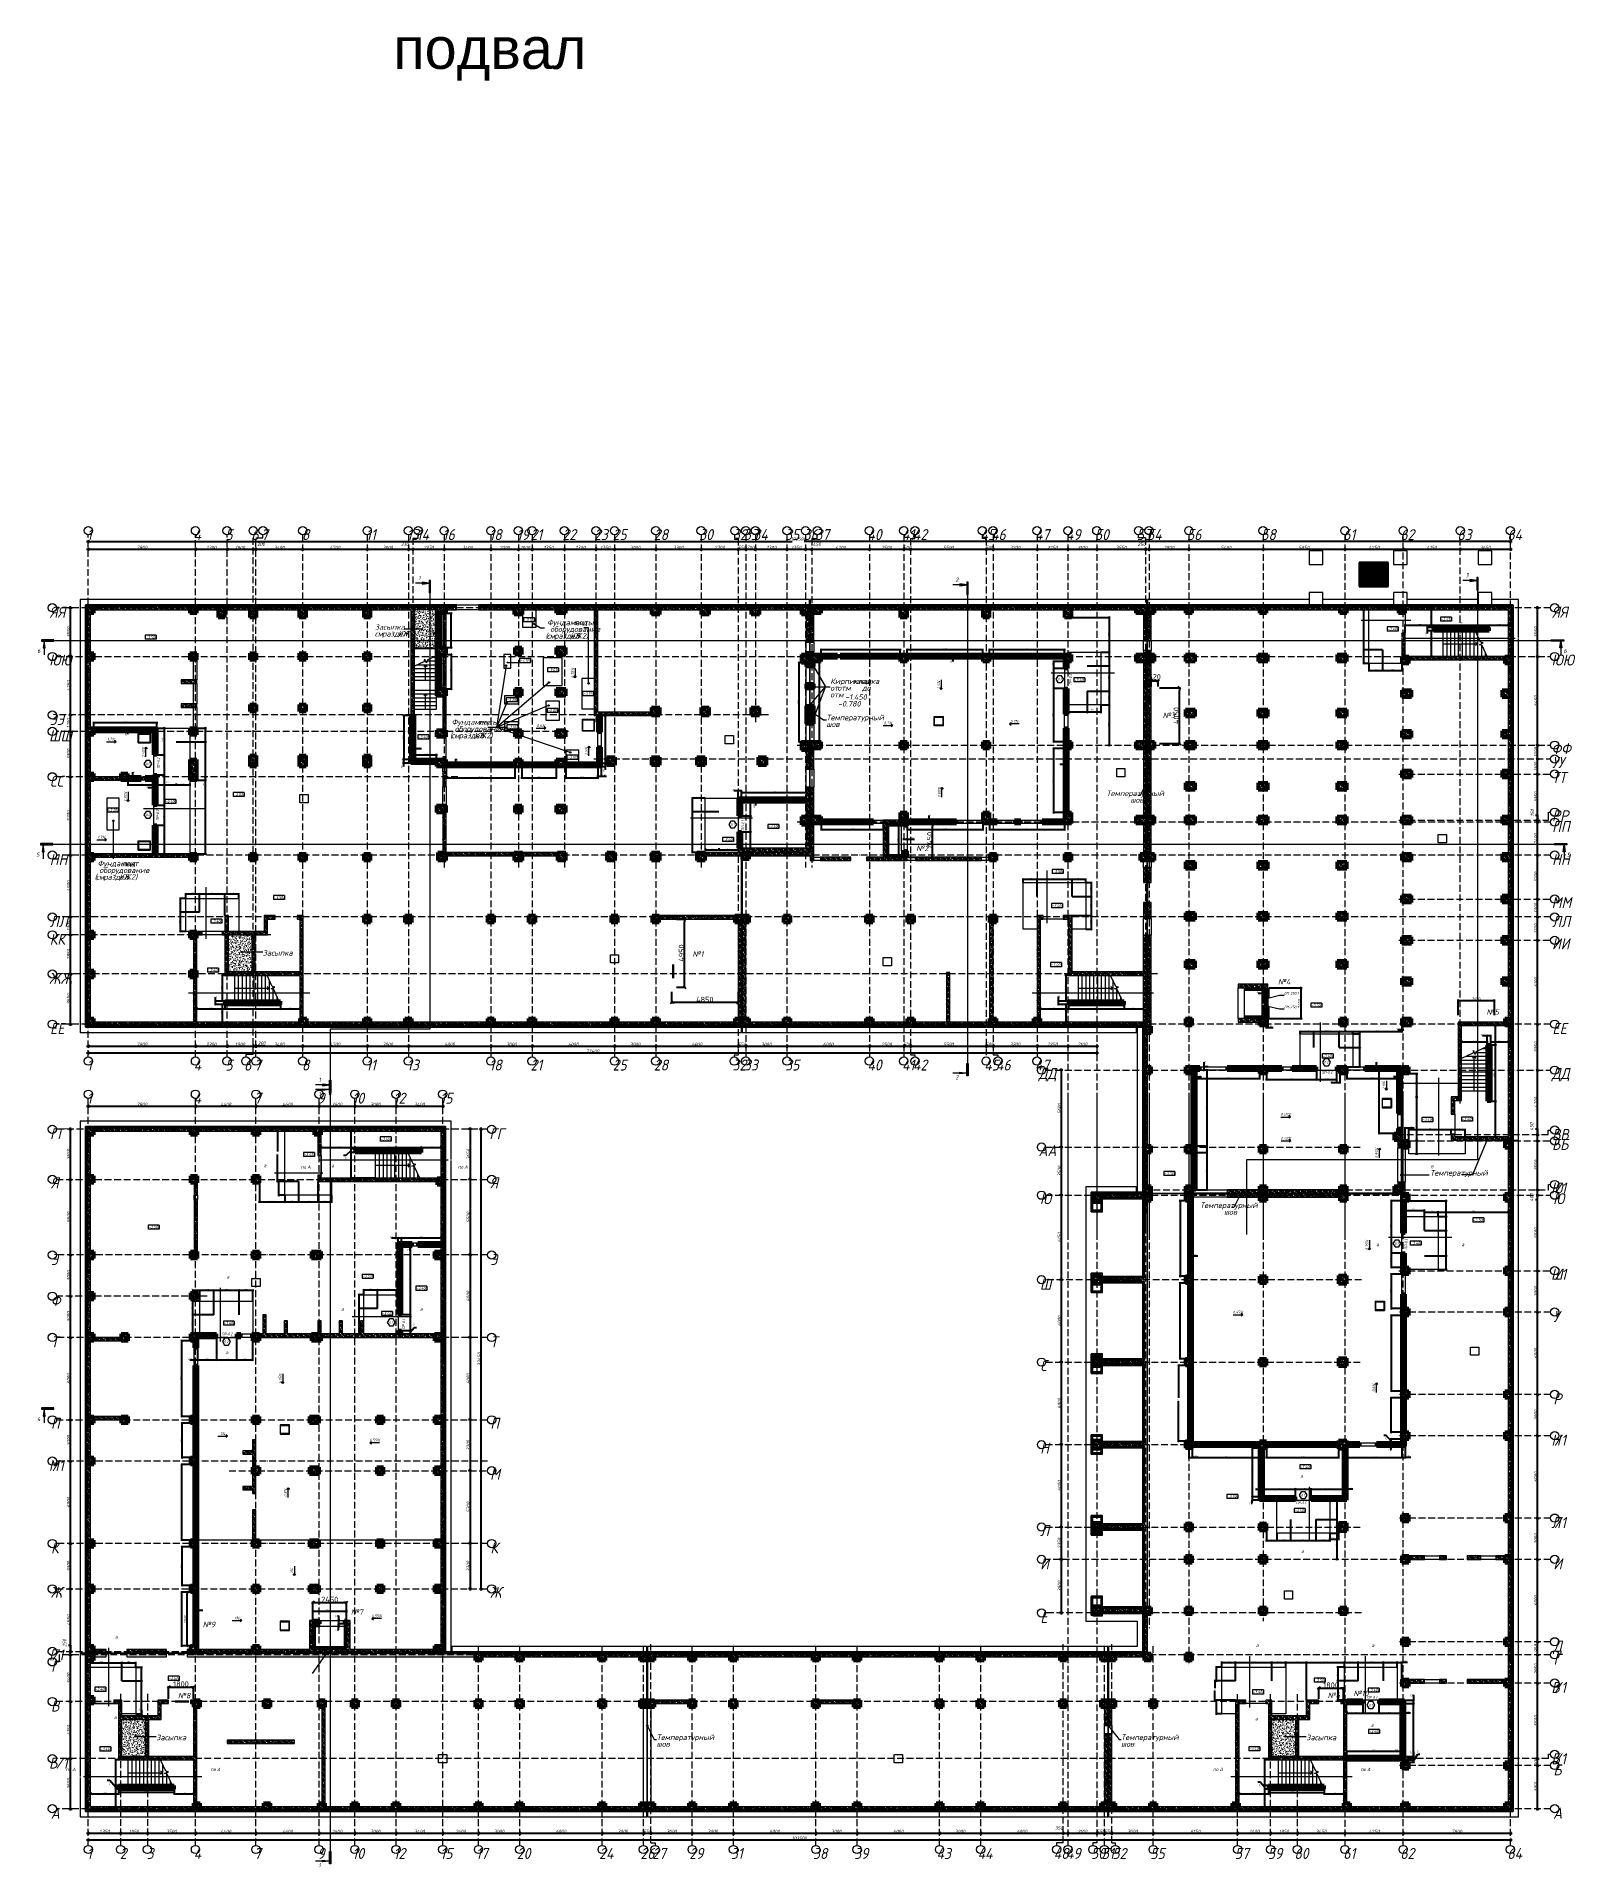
# Model space of a CAD drawing. Header units: millimetres. Extents: x -12989 to 629078, y -109036 to 555275.
# Drawn here: x 507528 to 619521, y 422042 to 555275 of the extents above; entities that cross this region are included whole.
import ezdxf

# ---------------------------------------------------------------- set-up
doc = ezdxf.new("R2010")
doc.units = ezdxf.units.MM
doc.linetypes.add('200_ШТРИХ_ш1п0_6_', pattern=[160, 100, -60])
doc.linetypes.add('50_200_ШТРИХ_1Т_ш5_п1_п1_', pattern=[700, 500, -100, 0, -100])
for name, color, linetype, lineweight in [('A-____-____-DIMS', 7, 'Continuous', 9), ('A-____-NOTE-TEXT', 7, 'Continuous', 9), ('A-DETL-GENF-OTLN-2', 7, 'Continuous', 5), ('A-DOOR-____-IDEN', 7, 'Continuous', 9), ('A-FLOR-____-MCUT', 7, 'Continuous', 25), ('A-FLOR-____-OTLN', 7, 'Continuous', 9), ('A-FLOR-____-PATT-1', 7, 'Continuous', 9), ('A-FLOR-____-PATT-2', 7, 'Continuous', 9), ('A-GENM-____-IDEN', 7, 'Continuous', 9), ('A-GENM-____-MCUT', 7, 'Continuous', 25), ('A-GENM-____-OTLN', 7, 'Continuous', 9), ('A-GENM-____-OTLN-1', 7, 'Continuous', 25), ('A-WALL-____-MCUT', 7, 'Continuous', 13), ('A-WALL-____-MCUT-1', 7, 'Continuous', 9), ('A-WALL-____-MCUT-2', 7, 'Continuous', 50), ('A-WALL-____-MCUT-3', 7, 'Continuous', 9), ('A-WALL-____-OTLN', 7, 'Continuous', 9), ('A-WALL-____-PATT-1', 7, 'Continuous', 9), ('A-WALL-FNSH-MCUT-1', 7, 'Continuous', 9), ('G-____-____-DIMS', 7, 'Continuous', 9), ('G-____-____-SYMB', 7, 'Continuous', 9), ('G-____-____-TEXT', 7, 'Continuous', 9), ('S-BEAM-____-OTLN', 7, 'Continuous', 9), ('S-COLS-____-MCUT', 7, 'Continuous', 50), ('S-COLS-____-OTLN', 7, 'Continuous', 9), ('S-GRID-____-IDEN', 7, 'Continuous', 9), ('S-GRID-____-OTLN', 7, 'Continuous', 9), ('S-GRID-____-OTLN-1', 7, '50_200_ШТРИХ_1Т_ш5_п1_п1_', 9), ('S-STRS-____-MBND', 7, 'Continuous', 9), ('S-STRS-____-OTLN-1', 7, 'Continuous', 9)]:
    doc.layers.add(name, color=color, linetype=linetype, lineweight=lineweight)
for name, color, linetype, lineweight, true_color in [('A-DETL-GENF-OTLN-3', 9, 'Continuous', 9, 0x808080), ('A-DETL-GENF-OTLN-4', 9, '200_ШТРИХ_ш1п0_6_', 9, 0x808080), ('A-DETL-GENF-OTLN-5', 7, 'Continuous', 5, 0xc0c0c0), ('A-WALL-____-OTLN-1', 7, 'Continuous', 9, 0x800000), ('A-WALL-____-PATT-2', 7, 'Continuous', 9, 0x787878), ('A-WALL-____-PATT-3', 9, 'Continuous', 9, 0x808080), ('A-WALL-____-PATT-4', 9, 'Continuous', 9, 0x808080), ('G-____-____-SYMB-1', 9, 'Continuous', 9, 0x808080)]:
    doc.layers.add(name, color=color, linetype=linetype, lineweight=lineweight, true_color=true_color)
doc.styles.add('ISOCPEUR_I', font='isocpeui.ttf', dxfattribs={"width": 0.9, "height": 2.5})
doc.styles.add('ISOCPEUR_I_1', font='isocpeui.ttf', dxfattribs={"width": 0.85, "height": 2.5})
doc.styles.add('ISOCPEUR_I_2', font='isocpeui.ttf', dxfattribs={"width": 0.85, "height": 2.3})
doc.styles.add('ISOCPEUR_I_3', font='isocpeui.ttf', dxfattribs={"width": 0.85, "height": 2.2})
doc.styles.add('ISOCPEUR_I_4', font='isocpeui.ttf', dxfattribs={"width": 0.85, "height": 2})
doc.styles.add('ISOCPEUR_I_5', font='isocpeui.ttf', dxfattribs={"width": 0.85, "height": 2.1})
doc.styles.add('ISOCPEUR_I_6', font='isocpeui.ttf', dxfattribs={"width": 0.85, "height": 3.5})
doc.styles.add('ISOCPEUR_I_7', font='isocpeui.ttf', dxfattribs={"width": 0.9, "height": 90})
doc.styles.add('ISOCPEUR_I_9', font='isocpeui.ttf', dxfattribs={"width": 0.9, "height": 250})
doc.styles.get("Standard").update_dxf_attribs({"font": 'arial.ttf'})
doc.styles.add('СПДС', font='isocpeur.ttf', dxfattribs={"width": 0.9})
doc.dimstyles.new('ISO-1_8_0_9К_СРЕДНИЙ_Кладочные', dxfattribs={"dimscale": 304.8, "dimtxt": 89.638306, "dimasz": 0.246063, "dimexe": 0.19685, "dimexo": 0, "dimgap": 0, "dimtad": 1, "dimdec": 3, "dimrnd": 0.001, "dimdsep": 46, "dimtxsty": 'ISOCPEUR_I_7', "dimblk1": 'OBLIQUE', "dimblk2": 'OBLIQUE', "dimsah": 1, "dimcen": 0.09, "dimdle": 0.19685, "dimazin": 0, "dimtfac": 1, "dimtdec": 4, "dimtix": 1, "dimtmove": 2, "dimatfit": 3, "dimfxl": 1, "dimtvp": 1, "dimtolj": 1, "dimtzin": 0, "dimarcsym": 2})
doc.dimstyles.new('ISO-1_8_0_9К_СРЕДНИЙ_Кладочные_1', dxfattribs={"dimscale": 304.8, "dimtxt": 89.638306, "dimasz": 0.246063, "dimexe": 0.19685, "dimexo": 0, "dimgap": 0, "dimtad": 1, "dimdec": 3, "dimrnd": 0.001, "dimdsep": 46, "dimtxsty": 'ISOCPEUR_I_7', "dimblk1": 'OBLIQUE', "dimblk2": 'OBLIQUE', "dimsah": 1, "dimcen": 0.09, "dimdle": 0.19685, "dimazin": 0, "dimtfac": 1, "dimtdec": 4, "dimtix": 1, "dimtmove": 0, "dimatfit": 3, "dimfxl": 1, "dimtvp": 1, "dimtolj": 1, "dimtzin": 0, "dimarcsym": 2})
doc.dimstyles.new('ISO-1_8_0_9К_СРЕДНИЙ_Кладочные_2', dxfattribs={"dimscale": 304.8, "dimtxt": 89.638306, "dimasz": 0.246063, "dimexe": 0.19685, "dimexo": 0, "dimgap": 0, "dimtad": 1, "dimdec": 3, "dimrnd": 0.001, "dimdsep": 46, "dimtxsty": 'ISOCPEUR_I_7', "dimblk1": 'OBLIQUE', "dimblk2": 'OBLIQUE', "dimsah": 1, "dimcen": 0.09, "dimdle": 0.19685, "dimazin": 0, "dimtfac": 1, "dimtdec": 4, "dimtix": 1, "dimtmove": 1, "dimatfit": 3, "dimfxl": 1, "dimtvp": 1, "dimtolj": 1, "dimtzin": 0, "dimarcsym": 2})
doc.dimstyles.new('ISO-2_5_0_9К_БОЛЬШОЙ_ОСИ', dxfattribs={"dimscale": 304.8, "dimtxt": 248.995294, "dimasz": 0.492126, "dimexe": 0.393701, "dimexo": 0, "dimgap": 0, "dimtad": 1, "dimdec": 0, "dimzin": 0, "dimdsep": 46, "dimtxsty": 'ISOCPEUR_I_9', "dimblk1": 'OBLIQUE', "dimblk2": 'OBLIQUE', "dimsah": 1, "dimcen": 0.09, "dimdle": 0.393701, "dimazin": 0, "dimtfac": 1, "dimtdec": 4, "dimtix": 1, "dimtmove": 0, "dimatfit": 3, "dimfxl": 1, "dimtvp": 1, "dimtolj": 1, "dimtzin": 0, "dimarcsym": 2})
doc.dimstyles.new('ISO-2_5_0_9К_БОЛЬШОЙ_ОСИ_1', dxfattribs={"dimscale": 304.8, "dimtxt": 248.995294, "dimasz": 0.492126, "dimexe": 0.393701, "dimexo": 0, "dimgap": 0, "dimtad": 1, "dimdec": 0, "dimzin": 0, "dimdsep": 46, "dimtxsty": 'ISOCPEUR_I_9', "dimblk1": 'OBLIQUE', "dimblk2": 'OBLIQUE', "dimsah": 1, "dimcen": 0.09, "dimdle": 0.393701, "dimazin": 0, "dimtfac": 1, "dimtdec": 4, "dimtix": 1, "dimtmove": 1, "dimatfit": 3, "dimfxl": 1, "dimtvp": 1, "dimtolj": 1, "dimtzin": 0, "dimarcsym": 2})
doc.dimstyles.new('ISO-2_5_0_9К_БОЛЬШОЙ_ОСИ_2', dxfattribs={"dimscale": 304.8, "dimtxt": 248.995294, "dimasz": 0.492126, "dimexe": 0.393701, "dimexo": 0, "dimgap": 0, "dimtad": 1, "dimdec": 0, "dimzin": 0, "dimdsep": 46, "dimtxsty": 'ISOCPEUR_I_9', "dimblk1": 'OBLIQUE', "dimblk2": 'OBLIQUE', "dimsah": 1, "dimcen": 0.09, "dimdle": 0.393701, "dimazin": 0, "dimtfac": 1, "dimtdec": 4, "dimtix": 1, "dimtmove": 2, "dimatfit": 3, "dimfxl": 1, "dimtvp": 1, "dimtolj": 1, "dimtzin": 0, "dimarcsym": 2})
doc.dimstyles.new('Размера А3', dxfattribs={"dimtxt": 200, "dimasz": 100, "dimexe": 70, "dimexo": 100, "dimgap": 20, "dimtad": 1, "dimdec": 0, "dimrnd": 10, "dimzin": 0, "dimdsep": 46, "dimtxsty": 'СПДС', "dimblk": 'ARROWHEAD_6', "dimcen": 1, "dimclrd": 256, "dimclre": 256, "dimclrt": 256, "dimazin": 0, "dimtfac": 1, "dimtdec": 0, "dimtmove": 2, "dimatfit": 3, "dimfxl": 1, "dimtolj": 1, "dimtzin": 0, "dimarcsym": 0})
pattern_1 = [(45, (513638.8, 428127.92), (-114.04925, 114.04925), []), (45, (513752.85, 428127.92), (-114.04925, 114.04925), [201.612, -40.322, 3.353, -36.97])]
pattern_2 = [(0, (513638.804, 428127.92), (120.967, 69.841), [80.645, -161.29]), (120, (513638.804, 428127.92), (-120.96808, 69.84086), [80.645, -161.29]), (60, (513638.804, 428127.92), (-8e-05, 139.68186), [0, -161.29, 80.645, 0])]
pattern_3 = [(45, (513638.8, 428127.92), (-70.71068, 70.71068), []), (135, (513638.8, 428127.92), (-70.71068, -70.71068), [])]
pattern_4 = [(45, (513638.8, 428127.92), (-114.04925, 114.04925), []), (45, (513752.85, 428127.92), (-114.04925, 114.04925), [201.612, -40.322, 3.353, -36.97])]
pattern_5 = [(0, (513638.804, 428127.92), (120.968, 69.841), [80.645, -161.29]), (120, (513638.804, 428127.92), (-120.96808, 69.84086), [80.645, -161.29]), (60, (513638.804, 428127.92), (-8e-05, 139.68186), [0, -161.29, 80.645, 0])]
pattern_6 = [(45, (513638.8, 428127.92), (-70.7107, 70.7107), []), (135, (513638.8, 428127.92), (-70.7107, -70.7107), [])]
pattern_7 = [(45, (-71050, -42631.04), (-114.04925, 114.04925), []), (45, (-70935.95, -42631.04), (-114.04925, 114.04925), [201.613, -40.323, 3.353, -36.97])]
pattern_8 = [(45, (-89000, -42681.04), (-114.04925, 114.04925), []), (45, (-88885.95, -42681.04), (-114.04925, 114.04925), [201.613, -40.323, 3.353, -36.97])]
pattern_9 = [(45, (-77750, -42681.04), (-114.04925, 114.04925), []), (45, (-77635.95, -42681.04), (-114.04925, 114.04925), [201.613, -40.323, 3.353, -36.97])]
pattern_10 = [(45, (-83150, -42681.04), (-114.04925, 114.04925), []), (45, (-83035.95, -42681.04), (-114.04925, 114.04925), [201.613, -40.323, 3.353, -36.97])]
pattern_11 = [(45, (513638.8, 428127.92), (-85.53659, 85.53659), []), (45, (513695.83, 428127.92), (-85.53659, 85.53659), [])]
pattern_12 = [(45, (-89000, -46181.04), (-114.04925, 114.04925), []), (45, (-88885.95, -46181.04), (-114.04925, 114.04925), [201.613, -40.323, 3.353, -36.97])]
pattern_13 = [(45, (-83150, -46181.04), (-114.04925, 114.04925), []), (45, (-83035.95, -46181.04), (-114.04925, 114.04925), [201.613, -40.323, 3.353, -36.97])]
pattern_14 = [(45, (-74750, -43231.04), (-114.04925, 114.04925), []), (45, (-74635.95, -43231.04), (-114.04925, 114.04925), [201.613, -40.323, 3.353, -36.97])]
pattern_15 = [(315, (-46181.04, 74750), (114.04925, 114.04925), []), (315, (-46181.04, 74635.95), (114.04925, 114.04925), [201.613, -40.323, 3.353, -36.97])]
pattern_16 = [(45, (-77750, -46181.04), (-114.04925, 114.04925), []), (45, (-77635.95, -46181.04), (-114.04925, 114.04925), [201.613, -40.323, 3.353, -36.97])]
pattern_17 = [(45, (-101000, -46531.04), (-114.04925, 114.04925), []), (45, (-100885.95, -46531.04), (-114.04925, 114.04925), [201.613, -40.323, 3.353, -36.97])]
pattern_18 = [(45, (-93500, -46531.04), (-114.04925, 114.04925), []), (45, (-93385.95, -46531.04), (-114.04925, 114.04925), [201.613, -40.323, 3.353, -36.97])]
pattern_19 = [(45, (-101000, -42681.04), (-114.04925, 114.04925), []), (45, (-100885.95, -42681.04), (-114.04925, 114.04925), [201.613, -40.323, 3.353, -36.97])]
pattern_20 = [(45, (-93500, -42681.04), (-114.04925, 114.04925), []), (45, (-93385.95, -42681.04), (-114.04925, 114.04925), [201.613, -40.323, 3.353, -36.97])]
pattern_21 = [(45, (-77750, -43231.04), (-114.04925, 114.04925), []), (45, (-77635.95, -43231.04), (-114.04925, 114.04925), [201.613, -40.323, 3.353, -36.97])]
pattern_22 = [(45, (-74750, -42681.04), (-114.04925, 114.04925), []), (45, (-74635.95, -42681.04), (-114.04925, 114.04925), [201.613, -40.323, 3.353, -36.97])]
pattern_23 = [(45, (-83150, -43231.04), (-114.04925, 114.04925), []), (45, (-83035.95, -43231.04), (-114.04925, 114.04925), [201.613, -40.323, 3.353, -36.97])]
pattern_24 = [(45, (-89000, -43231.04), (-114.04925, 114.04925), []), (45, (-88885.95, -43231.04), (-114.04925, 114.04925), [201.613, -40.323, 3.353, -36.97])]
pattern_25 = [(45, (-92950, -43231.04), (-114.04925, 114.04925), []), (45, (-92835.95, -43231.04), (-114.04925, 114.04925), [201.613, -40.323, 3.353, -36.97])]
pattern_26 = [(45, (-92950, -47081.04), (-114.04925, 114.04925), []), (45, (-92835.95, -47081.04), (-114.04925, 114.04925), [201.613, -40.323, 3.353, -36.97])]
pattern_27 = [(0, (513638.8, 428127.92), (406.4, 101.6), [33.528, -271.272, 33.528, -271.272, -1625.6]), (0, (513638.8, 428127.92), (406.4, 101.6), [-609.6, 33.528, -576.072, 33.528, -271.272, -711.2]), (0, (513638.8, 428127.92), (406.4, 101.6), [-1524, 33.528, -169.672, 33.528, -474.472]), (120, (513791.2, 428178.72), (-291.18818, 301.15272), [33.528, -271.272, 33.528, -271.272, -1625.6]), (120, (513791.2, 428178.72), (-291.18818, 301.15272), [-609.6, 33.528, -576.072, 33.528, -271.272, -711.2]), (120, (513791.2, 428178.72), (-291.18818, 301.15272), [-1524, 33.528, -169.672, 33.528, -474.472]), (240, (513842, 428381.92), (-115.21182, -402.75272), [33.528, -271.272, 33.528, -271.272, -1625.6]), (240, (513842, 428381.92), (-115.21182, -402.75272), [-609.6, 33.528, -576.072, 33.528, -271.272, -711.2]), (240, (513842, 428381.92), (-115.21182, -402.75272), [-1524, 33.528, -169.672, 33.528, -474.472])]
pattern_28 = [(0, (513638.804, 428127.917), (81.28, 20.32), [3.353, -57.607, 3.353, -57.607, -325.12]), (0, (513638.804, 428127.917), (81.28, 20.32), [-121.92, 3.353, -118.567, 3.353, -57.607, -142.24]), (0, (513638.804, 428127.917), (81.28, 20.32), [-304.8, 3.353, -37.287, 3.353, -98.247]), (120, (513669.284, 428138.077), (-58.2376362, 60.230545), [3.353, -57.607, 3.353, -57.607, -325.12]), (120, (513669.284, 428138.077), (-58.2376362, 60.230545), [-121.92, 3.353, -118.567, 3.353, -57.607, -142.24]), (120, (513669.284, 428138.077), (-58.2376362, 60.230545), [-304.8, 3.353, -37.287, 3.353, -98.247]), (240, (513679.444, 428178.717), (-23.0423638, -80.550545), [3.353, -57.607, 3.353, -57.607, -325.12]), (240, (513679.444, 428178.717), (-23.0423638, -80.550545), [-121.92, 3.353, -118.567, 3.353, -57.607, -142.24]), (240, (513679.444, 428178.717), (-23.0423638, -80.550545), [-304.8, 3.353, -37.287, 3.353, -98.247])]
pattern_29 = [(45, (513638.8, 428127.92), (-85.53659, 85.53659), []), (45, (513695.83, 428127.92), (-85.53659, 85.53659), [])]
pattern_30 = [(0, (513638.8, 428127.92), (406.4, 101.6), [33.528, -271.272, 33.528, -271.272, -1625.6]), (0, (513638.8, 428127.92), (406.4, 101.6), [-609.6, 33.528, -576.072, 33.528, -271.272, -711.2]), (0, (513638.8, 428127.92), (406.4, 101.6), [-1524, 33.528, -169.672, 33.528, -474.472]), (120, (513791.2, 428178.72), (-291.18818, 301.15272), [33.528, -271.272, 33.528, -271.272, -1625.6]), (120, (513791.2, 428178.72), (-291.18818, 301.15272), [-609.6, 33.528, -576.072, 33.528, -271.272, -711.2]), (120, (513791.2, 428178.72), (-291.18818, 301.15272), [-1524, 33.528, -169.672, 33.528, -474.472]), (240, (513842, 428381.92), (-115.21182, -402.75272), [33.528, -271.272, 33.528, -271.272, -1625.6]), (240, (513842, 428381.92), (-115.21182, -402.75272), [-609.6, 33.528, -576.072, 33.528, -271.272, -711.2]), (240, (513842, 428381.92), (-115.21182, -402.75272), [-1524, 33.528, -169.672, 33.528, -474.472])]
pattern_31 = [(0, (513638.804, 428127.917), (81.28, 20.32), [3.353, -57.607, 3.353, -57.607, -325.12]), (0, (513638.804, 428127.917), (81.28, 20.32), [-121.92, 3.353, -118.567, 3.353, -57.607, -142.24]), (0, (513638.804, 428127.917), (81.28, 20.32), [-304.8, 3.353, -37.287, 3.353, -98.247]), (120, (513669.284, 428138.077), (-58.237636, 60.230545), [3.353, -57.607, 3.353, -57.607, -325.12]), (120, (513669.284, 428138.077), (-58.237636, 60.230545), [-121.92, 3.353, -118.567, 3.353, -57.607, -142.24]), (120, (513669.284, 428138.077), (-58.237636, 60.230545), [-304.8, 3.353, -37.287, 3.353, -98.247]), (240, (513679.444, 428178.717), (-23.042364, -80.550545), [3.353, -57.607, 3.353, -57.607, -325.12]), (240, (513679.444, 428178.717), (-23.042364, -80.550545), [-121.92, 3.353, -118.567, 3.353, -57.607, -142.24]), (240, (513679.444, 428178.717), (-23.042364, -80.550545), [-304.8, 3.353, -37.287, 3.353, -98.247])]

msp = doc.modelspace()

# ---------------------------------------------------------------- texts
at = {"color": 1, "lineweight": 30, "insert": (533497.8433, 555929.1511), "char_height": 3000, "attachment_point": 1}
msp.add_mtext_dynamic_manual_height_columns('подвал', width=55251, gutter_width=1, heights=[0], dxfattribs=at)
at = {"layer": 'A-____-NOTE-TEXT', "char_height": 250, "attachment_point": 1, "style": 'ISOCPEUR_I'}
for s, insert, width in [('\\fISOCPEUR|b0|i1|c204|p34|;\\W.9;а', (524048.5368, 473248.7568), 223.670813), ('по', (526748.329, 473127.4224), 404.0505), ('\\fISOCPEUR|b0|i1|c204|p34|;\\W.9;А', (527224.579, 473127.4224), 252.531563), ('\\fISOCPEUR|b0|i1|c204|p34|;\\W.9;а', (528984.5703, 473248.7568), 223.670813), ('по', (538184.3781, 473127.4224), 404.0505), ('\\fISOCPEUR|b0|i1|c204|p34|;\\W.9;А', (538660.6281, 473127.4224), 252.531563), ('\\fISOCPEUR|b0|i1|c204|p34|;\\W.9;б', (609001.7425, 473165.6919), 202.02525), ('\\fISOCPEUR|b0|i1|c204|p34|;\\W.9;а', (605036.3858, 467500.4129), 223.670813), ('\\fISOCPEUR|b0|i1|c204|p34|;\\W.9;а', (611232.0349, 467500.4129), 223.670813), ('\\fISOCPEUR|b0|i1|c204|p34|;\\W.9;а', (521356.6213, 465151.2179), 223.670813), ('\\fISOCPEUR|b0|i1|c204|p34|;\\W.9;а', (529698.5368, 462798.7568), 223.670813), ('\\fISOCPEUR|b0|i1|c204|p34|;\\W.9;а', (535434.5703, 462798.7568), 223.670813), ('\\fISOCPEUR|b0|i1|c204|p34|;\\W.9;а', (521291.8524, 459641.3916), 223.670813), ('\\fISOCPEUR|b0|i1|c204|p34|;\\W.9;а', (599501.9132, 450648.0257), 223.670813), ('\\fISOCPEUR|b0|i1|c204|p34|;\\W.9;а', (599566.6821, 445178.1994), 223.670813), ('\\fISOCPEUR|b0|i1|c204|p34|;\\W.9;а', (513226.6213, 438938.0257), 223.670813), ('\\fISOCPEUR|b0|i1|c204|p34|;\\W.9;а', (596276.6213, 438341.2179), 223.670813), ('\\fISOCPEUR|b0|i1|c204|p34|;\\W.9;а', (604696.6213, 438341.2179), 223.670813), ('\\fISOCPEUR|b0|i1|c204|p34|;\\W.9;а', (513161.8524, 433091.3916), 223.670813), ('\\fISOCPEUR|b0|i1|c204|p34|;\\W.9;а', (596211.8524, 432991.3916), 223.670813), ('\\fISOCPEUR|b0|i1|c204|p34|;\\W.9;а', (604631.8524, 432528.1994), 223.670813), ('по', (509647.163, 429301.6493), 404.0505), ('\\fISOCPEUR|b0|i1|c204|p34|;\\W.9;А', (510123.413, 429301.6493), 252.531563), ('по', (520183.5965, 429301.6493), 404.0505), ('\\fISOCPEUR|b0|i1|c204|p34|;\\W.9;А', (520659.8465, 429301.6493), 252.531563), ('по', (593147.163, 429301.6493), 404.0505), ('\\fISOCPEUR|b0|i1|c204|p34|;\\W.9;А', (593623.413, 429301.6493), 252.531563), ('по', (603883.5965, 429301.6493), 404.0505), ('\\fISOCPEUR|b0|i1|c204|p34|;\\W.9;А', (604359.8465, 429301.6493), 252.531563)]:
    msp.add_mtext(s, dxfattribs=dict(at, insert=insert, width=width))
at = {"layer": 'A-DOOR-____-IDEN', "char_height": 180, "attachment_point": 1}
for s, insert, width, style in [('0.2', (581823.6181, 508598.3427), 353.544187, 'ISOCPEUR_I_4'), ('0.2', (515466.3096, 502442.7787), 353.544187, 'ISOCPEUR_I_4'), ('0.2', (515466.3096, 498732.7787), 353.544187, 'ISOCPEUR_I_4'), ('0.1', (558043.5653, 498025.3217), 310.253062, 'ISOCPEUR_I_4'), ('0.2', (601238.0145, 480723.0705), 353.544187, 'ISOCPEUR_I_4'), ('0.2', (606368.0145, 467532.7787), 353.544187, 'ISOCPEUR_I_6'), ('0.1', (533195.3561, 461789.4475), 310.253062, 'ISOCPEUR_I_6'), ('0.2', (521178.0145, 460392.7787), 353.544187, 'ISOCPEUR_I_6'), ('0.1', (599566.0145, 449222.7787), 310.253062, 'ISOCPEUR_I_6'), ('0.1', (604486.0145, 433942.7787), 310.253062, 'ISOCPEUR_I_6')]:
    msp.add_mtext(s, dxfattribs=dict(at, insert=insert, width=width, style=style))
at = {"layer": 'A-GENM-____-IDEN', "char_height": 200, "attachment_point": 1, "rotation": 90, "style": 'ISOCPEUR_I_2'}
for s, insert, width in [('ПР', (582662.5236, 508107.6841), 375.18975), ('-0.2', (582662.5236, 508417.2466), 548.35425), ('ПР', (516299.1799, 502010.9525), 375.18975), ('-0.2', (516299.1799, 502320.515), 548.35425), ('ПР', (516239.1799, 498221.7459), 375.18975), ('-0.2', (516239.1799, 498531.3084), 548.35425), ('ПР', (558827.5524, 497492.0886), 375.18975), ('-0.1', (558827.5524, 497801.6511), 505.063125), ('-0.2', (607091.6832, 467307.4178), 548.35425), ('ПР', (607091.6832, 466997.8553), 375.18975), ('ПР', (534146.7135, 461200.4202), 375.18975), ('-0.1', (534146.7135, 461509.9827), 505.063125)]:
    msp.add_mtext(s, dxfattribs=dict(at, insert=insert, width=width))
at = {"layer": 'A-GENM-____-IDEN', "char_height": 200, "attachment_point": 1, "style": 'ISOCPEUR_I_2'}
for s, insert, width in [('СМ', (598332.0665, 485748.3872), 367.974562), ('-250.1', (598635.6759, 485748.3872), 822.531375), ('СМ', (598332.0665, 484748.3872), 367.974562), ('-250.1', (598635.6759, 484748.3872), 822.531375), ('ПР', (601044.898, 479988.8849), 375.18975), ('-0.2', (601354.4605, 479988.8849), 548.35425), ('ПР', (521000.7969, 460961.0753), 375.18975), ('-0.2', (521310.3594, 460961.0753), 548.35425), ('ПР', (599176.2848, 448674.0329), 375.18975), ('-0.1', (599485.8473, 448674.0329), 505.063125), ('ПР', (604338.3469, 434511.0753), 375.18975), ('-0.1', (604647.9094, 434511.0753), 505.063125)]:
    msp.add_mtext(s, dxfattribs=dict(at, insert=insert, width=width))
at = {"layer": 'G-____-____-DIMS', "char_height": 200, "attachment_point": 1, "line_spacing_factor": 1.149209}
for s, insert, width, style in [('-3,400', (609744.6254, 512991.875), 865.279833, 'ISOCPEUR_I_2'), ('-3,500', (515476.369, 511676.7), 841.377075, 'ISOCPEUR_I_2'), ('-3,100', (543039.1605, 512941.7578), 798.352111, 'ISOCPEUR_I_2'), ('-3,400', (605855.189, 512278.1797), 865.279833, 'ISOCPEUR_I_2'), ('-3,100', (542728.9082, 509999.0627), 798.352111, 'ISOCPEUR_I_2'), ('-3,030', (544762.9304, 509300.4863), 841.377075, 'ISOCPEUR_I_2'), ('-3,400', (583053.4614, 508571.0632), 865.279833, 'ISOCPEUR_I_2'), ('-3,100', (541768.1154, 507122.8001), 798.352111, 'ISOCPEUR_I_2'), ('-3,030', (544724.064, 506346.7079), 841.377075, 'ISOCPEUR_I_2'), ('-3,100', (547327.5675, 507572.5226), 798.352111, 'ISOCPEUR_I_2'), ('-3,100', (541821.8515, 505140.3439), 798.352111, 'ISOCPEUR_I_2'), ('0,6%', (543938.6569, 505229.6957), 707.521631, 'ISOCPEUR_I_3'), ('0,7%', (569195.9879, 505421.2737), 707.521631, 'ISOCPEUR_I_3'), ('0,7%', (578400.0225, 505548.971), 707.521631, 'ISOCPEUR_I_3'), ('1,7%', (512689.9044, 504246.1174), 657.32584, 'ISOCPEUR_I_3'), ('-3,400', (535309.0974, 504413.9095), 865.279833, 'ISOCPEUR_I_2'), ('-3,100', (546191.5728, 502937.213), 798.352111, 'ISOCPEUR_I_2'), ('-3,400', (516899.672, 499722.7056), 865.279833, 'ISOCPEUR_I_2'), ('-3,500', (521880.2345, 500230.5249), 841.377075, 'ISOCPEUR_I_2'), ('-3,200', (512735.8618, 499094.5517), 841.377075, 'ISOCPEUR_I_2'), ('1,7%', (511980.3962, 497114.6821), 657.32584, 'ISOCPEUR_I_3'), ('-3,500', (560792.1957, 497908.042), 841.377075, 'ISOCPEUR_I_2'), ('-3,400', (557496.9522, 496956.1863), 865.279833, 'ISOCPEUR_I_2'), ('-3,500', (581501.3186, 494625.9857), 841.377075, 'ISOCPEUR_I_2'), ('-3,500', (524812.8147, 492732.0962), 841.377075, 'ISOCPEUR_I_2'), ('-3,400', (581436.681, 492143.3935), 865.279833, 'ISOCPEUR_I_2'), ('-3,400', (520246.7765, 491009.022), 865.279833, 'ISOCPEUR_I_2'), ('-3,400', (581364.723, 487852.206), 865.279833, 'ISOCPEUR_I_2'), ('-3,400', (520014.188, 487445.9688), 865.279833, 'ISOCPEUR_I_2'), ('-3,500', (600310.4872, 484893.8597), 841.377075, 'ISOCPEUR_I_2'), ('-3,400', (601128.6934, 481201.536), 865.279833, 'ISOCPEUR_I_2'), ('0,45%', (598067.4429, 476938.2533), 905.914521, 'ISOCPEUR_I_3'), ('-3,400', (608386.4749, 476568.1991), 865.279833, 'ISOCPEUR_I_2'), ('-3,400', (611278.7744, 476609.6239), 865.279833, 'ISOCPEUR_I_2'), ('-3,400', (532576.4394, 475158.1969), 865.279833, 'ISOCPEUR_I_2'), ('0,45%', (598082.5547, 475200.3968), 905.914521, 'ISOCPEUR_I_5'), ('-3,400', (526994.7971, 474036.4099), 865.279833, 'ISOCPEUR_I_2'), ('-3,500', (589620.523, 472642.8609), 841.377075, 'ISOCPEUR_I_2'), ('-3,500', (612095.9928, 469265.3714), 841.377075, 'ISOCPEUR_I_2'), ('-3,500', (515707.7001, 468749.6496), 841.377075, 'ISOCPEUR_I_2'), ('-3,400', (607543.8939, 467578.5862), 865.279833, 'ISOCPEUR_I_2'), ('-3,500', (531265.7832, 465183.2394), 841.377075, 'ISOCPEUR_I_2'), ('-3,400', (535168.1031, 464292.4262), 865.279833, 'ISOCPEUR_I_2'), ('-3,400', (532676.9531, 462465.2466), 865.279833, 'ISOCPEUR_I_2'), ('0,45%', (594596.2583, 462551.4061), 905.914521, 'ISOCPEUR_I_5'), ('-3,400', (521157.3588, 461752.1916), 865.279833, 'ISOCPEUR_I_2'), ('1%', (520909.4698, 453709.0885), 396.78578, 'ISOCPEUR_I_5'), ('0,55%', (531772.5138, 453239.6511), 882.011763, 'ISOCPEUR_I_5'), ('-3,400', (599498.6711, 451297.3299), 865.279833, 'ISOCPEUR_I_2'), ('-3,500', (594199.827, 449140.602), 841.377075, 'ISOCPEUR_I_2'), ('-3,400', (599098.7946, 448124.9208), 865.279833, 'ISOCPEUR_I_2'), ('1%', (521950.409, 440292.1872), 396.78578, 'ISOCPEUR_I_5'), ('0,55%', (531919.1062, 440447.4831), 882.011763, 'ISOCPEUR_I_5'), ('-3,500', (517161.5255, 435908.2861), 841.377075, 'ISOCPEUR_I_2'), ('-3,500', (600564.1264, 435776.1207), 841.377075, 'ISOCPEUR_I_2'), ('-3,400', (511794.1014, 435112.2752), 865.279833, 'ISOCPEUR_I_2'), ('-3,400', (596060.0992, 434920.3057), 865.279833, 'ISOCPEUR_I_2'), ('-3,400', (604468.7573, 435049.257), 865.279833, 'ISOCPEUR_I_2'), ('-3,400', (604512.4482, 432046.4093), 865.279833, 'ISOCPEUR_I_2'), ('-3,400', (512174.257, 430764.3715), 865.279833, 'ISOCPEUR_I_2'), ('-3,400', (595794.5987, 430786.5531), 865.279833, 'ISOCPEUR_I_2')]:
    msp.add_mtext(s, dxfattribs=dict(at, insert=insert, width=width, style=style))
at = {"layer": 'G-____-____-DIMS', "char_height": 200, "attachment_point": 1, "rotation": 90, "line_spacing_factor": 1.149209}
for s, insert, width, style in [('0,75%', (546433.1287, 508604.6615), 882.011763, 'ISOCPEUR_I_3'), ('1,4%', (573080.5854, 507837.7349), 681.228598, 'ISOCPEUR_I_3'), ('2,45%', (515195.0801, 502828.5232), 905.914521, 'ISOCPEUR_I_3'), ('2,6%', (547424.9795, 502987.1132), 707.521631, 'ISOCPEUR_I_3'), ('1,35%', (513896.5549, 499622.0244), 831.815972, 'ISOCPEUR_I_3'), ('0,85%', (573127.5656, 499911.3213), 882.011763, 'ISOCPEUR_I_3'), ('2,9%', (605480.966, 478649.9518), 707.521631, 'ISOCPEUR_I_3'), ('0,95%', (604965.1021, 473668.5264), 882.011763, 'ISOCPEUR_I_3'), ('0,95%', (604965.1021, 473668.5264), 882.011763, 'ISOCPEUR_I_5'), ('0,75%', (604252.6508, 466971.6674), 882.011763, 'ISOCPEUR_I_5'), ('0,95%', (525156.9531, 457248.97), 882.011763, 'ISOCPEUR_I_5'), ('0,6%', (604742.2704, 456661.2421), 707.521631, 'ISOCPEUR_I_5'), ('0,8%', (525538.371, 449013.8208), 707.521631, 'ISOCPEUR_I_5'), ('1%', (526000.2654, 443457.3225), 396.78578, 'ISOCPEUR_I_5')]:
    msp.add_mtext(s, dxfattribs=dict(at, insert=insert, width=width, style=style))
at = {"layer": 'G-____-____-SYMB', "char_height": 300, "attachment_point": 1}
for s, insert, width, style in [('\\fISOCPEUR|b0|i1|c204|p34|;1', (535317.6742, 516022.3532), 184.388125, 'ISOCPEUR_I_1'), ('\\fISOCPEUR|b0|i1|c204|p34|;2', (574412.483, 515910.1147), 256.54, 'ISOCPEUR_I_1'), ('\\fISOCPEUR|b0|i1|c204|p34|;3', (611526.3743, 516229.8803), 256.54, 'ISOCPEUR_I_1'), ('\\fISOCPEUR|b0|i1|c204|p34|;6', (507576.9342, 510723.1633), 256.54, 'ISOCPEUR_I_1'), ('\\fISOCPEUR|b0|i1|c204|p34|;6', (618662.7954, 510714.6929), 256.54, 'ISOCPEUR_I_1'), ('\\fISOCPEUR|b0|i1|c204|p34|;5', (507503.4637, 495885.1527), 256.54, 'ISOCPEUR_I_1'), ('\\fISOCPEUR|b0|i1|c204|p34|;5', (618903.856, 495876.6823), 256.54, 'ISOCPEUR_I_1'), ('\\fISOCPEUR|b0|i1|c204|p34|;2', (574404.0125, 479680.3507), 256.54, 'ISOCPEUR_I_1'), ('\\fISOCPEUR|b0|i1|c204|p34|;1', (528045.4748, 478476.9975), 184.388125, 'ISOCPEUR_I_1'), ('\\fISOCPEUR|b0|i1|c204|p34|;1', (528053.9453, 479509.3386), 184.388125, 'ISOCPEUR_I_4'), ('\\fISOCPEUR|b0|i1|c204|p34|;4', (507560.9664, 454825.1527), 296.624375, 'ISOCPEUR_I_4'), ('\\fISOCPEUR|b0|i1|c204|p34|;1', (528045.4748, 422340.5602), 184.388125, 'ISOCPEUR_I_4')]:
    msp.add_mtext(s, dxfattribs=dict(at, insert=insert, width=width, style=style))
at = {"layer": 'G-____-____-TEXT', "char_height": 400, "attachment_point": 1, "style": 'ISOCPEUR_I'}
for s, insert, width in [('Засыпка', (532142.7805, 512508.3551), 1464.683063), ('см', (532142.7805, 512018.876), 396.835312), ('. ', (532470.2024, 512018.876), 259.74675), ('раздел', (532684.5149, 512018.876), 1219.366687), ('КЖ', (533833.468, 512018.876), 505.063125), ('\\fISOCPEUR|b0|i1|c204|p34|;\\W.9;(', (544568.4057, 511862.7501), 115.443), ('см', (544663.6557, 511862.7501), 396.835312), ('Фундаменты', (544687.4682, 512841.7085), 2215.062562), ('оборудование', (544913.6869, 512352.2293), 2445.948563), ('раздел', (545205.3901, 511862.7501), 1219.366687), ('КЖ', (546354.3432, 511862.7501), 505.063125), ('под', (546657.9526, 512841.7085), 606.07575), ('5.2)', (546771.0619, 511862.7501), 606.07575), ('. ', (544991.0776, 511862.7501), 259.74675), ('от', (565294.1799, 508076.447), 454.556812), ('Кирпичная', (565294.1799, 508565.9262), 1861.518375), ('отм', (565812.1018, 508076.447), 678.227625), ('. -1.450 ', (566371.6955, 508076.447), 1493.543813), ('кладка', (566972.9612, 508565.9262), 1255.442625), ('до', (567603.9924, 508076.447), 404.0505), ('отм', (565294.1799, 507586.9679), 678.227625), ('. -0.780', (565853.7737, 507586.9679), 1356.45525), ('Фундаменты', (537735.7657, 505591.6362), 2215.062562), ('оборудование', (537961.9844, 505102.157), 2445.948563), ('под', (539706.25, 505591.6362), 606.07575), ('шов', (565007.6987, 505431.5996), 656.582063), ('Температурный', (565007.6987, 505921.0788), 2763.416813), ('№3', (589484.6277, 506079.2811), 2763.416813), ('\\fISOCPEUR|b0|i1|c204|p34|;\\W.9;(', (537616.7032, 504612.6778), 115.443), ('см', (537711.9532, 504612.6778), 396.835312), ('. ', (538039.375, 504612.6778), 259.74675), ('раздел', (538253.6875, 504612.6778), 1219.366687), ('КЖ', (539402.6407, 504612.6778), 505.063125), ('5.2)', (539819.3594, 504612.6778), 606.07575), ('Температурный', (585394.3751, 500408.7287), 2763.416813), ('шов', (587132.6876, 499919.2496), 656.582063), ('№2', (571546.8492, 496406.0339), 2763.416813), ('\\fISOCPEUR|b0|i1|c204|p34|;\\W.9;(', (511755.5504, 494319.918), 115.443), ('Фундамент', (511963.9097, 495298.8764), 1991.39175), ('оборудование', (512100.8316, 494809.3972), 2445.948563), ('КЖ', (513541.4879, 494319.918), 505.063125), ('под', (513749.8472, 495298.8764), 606.07575), ('5.2)', (513958.2066, 494319.918), 606.07575), ('см', (511850.8004, 494319.918), 396.835313), ('. ', (512178.2222, 494319.918), 259.74675), ('раздел', (512392.5347, 494319.918), 1219.366687), ('Засыпка', (523986.544, 488795.4123), 1464.683063), ('№1', (555261.2497, 488712.9392), 2763.416813), ('№4', (597868.9568, 486690.2941), 2763.416813), ('№5', (613050.1662, 484489.5597), 2763.416813), ('Температурный', (608951.8074, 472786.023), 2763.416813), ('Температурный', (608951.8074, 472786.023), 2763.416813), ('Температурный', (592204.3956, 470427.8478), 2763.416813), ('Температурный', (592204.3956, 470427.8478), 2763.416813), ('шов', (593942.7081, 469938.3687), 656.582063), ('шов', (593942.7081, 469938.3687), 656.582063), ('№9', (519620.5666, 439918.0523), 2763.416813), ('№7', (530395.5736, 440820.5087), 2763.416813), ('№8', (517810.282, 434741.8361), 2763.416813), ('№6', (601488.2181, 434764.1494), 2763.416813), ('№10', (603364.6407, 434899.7954), 2763.416813), ('Засыпка', (516236.544, 431695.7598), 1464.683063), ('Температурный', (552655.5425, 431711.7941), 2763.416813), ('Температурный', (586455.1409, 431711.7941), 2763.416813), ('Засыпка', (599936.544, 431695.7598), 1464.683063), ('шов', (552655.5425, 431222.315), 656.582063), ('шов', (586455.1409, 431222.315), 656.582063)]:
    msp.add_mtext(s, dxfattribs=dict(at, insert=insert, width=width))
at = {"layer": 'S-GRID-____-IDEN', "char_height": 800, "attachment_point": 1, "style": 'ISOCPEUR_I'}
for s, insert, width in [('\\fISOCPEUR|b0|i1|c204|p34|;\\W.9;1', (511190.9752, 519429.5432), 144.30375), ('\\fISOCPEUR|b0|i1|c204|p34|;\\W.9;4', (518958.1252, 519429.5432), 223.670812), ('\\fISOCPEUR|b0|i1|c204|p34|;\\W.9;5', (521267.1252, 519429.5432), 202.02525), ('\\fISOCPEUR|b0|i1|c204|p34|;\\W.9;6', (523167.1252, 519429.5432), 202.02525), ('\\fISOCPEUR|b0|i1|c204|p34|;\\W.9;7', (523878.6234, 519429.5432), 202.02525), ('\\fISOCPEUR|b0|i1|c204|p34|;\\W.9;8', (526837.6819, 519434.7022), 202.02525), ('11', (531502.1319, 519434.7022), 288.6075), ('13', (534478.2819, 519434.7022), 346.329), ('14', (535189.421, 519434.7022), 367.974562), ('16', (537078.2819, 519434.7022), 346.329), ('18', (540478.2819, 519434.7022), 346.329), ('19', (542478.2819, 519434.7022), 346.329), ('21', (543478.2819, 519434.7022), 346.329), ('22', (545804.4319, 519434.7022), 404.0505), ('23', (548104.4319, 519434.7022), 404.0505), ('25', (549454.4319, 519434.7022), 404.0505), ('28', (552454.4319, 519434.7022), 404.0505), ('30', (555754.4319, 519434.7022), 404.0505), ('32', (558209.6976, 519434.7022), 404.0505), ('33', (559004.4319, 519434.7022), 404.0505), ('34', (559695.4319, 519434.7022), 425.696062), ('35', (562004.4319, 519434.7022), 404.0505), ('36', (563354.4319, 519434.7022), 404.0505), ('37', (564211.7872, 519434.7022), 404.0505), ('40', (567995.4319, 519434.7022), 425.696062), ('41', (570519.2819, 519434.7022), 367.974562), ('42', (571310.0634, 519434.7022), 425.696062), ('45', (576215.2654, 519434.7022), 425.696062), ('46', (576995.4319, 519434.7022), 425.696062), ('47', (580195.4319, 519434.7022), 425.696062), ('49', (582445.4319, 519434.7022), 425.696062), ('50', (584554.4319, 519434.7022), 404.0505), ('53', (587596.4356, 519434.7022), 404.0505), ('54', (588345.4319, 519434.7022), 425.696062), ('56', (591254.4319, 519434.7022), 404.0505), ('58', (596654.4319, 519434.7022), 404.0505), ('61', (602628.2819, 519434.7022), 346.329), ('62', (606783.8752, 519429.5432), 404.0505), ('63', (610933.8752, 519429.5432), 404.0505), ('64', (614574.8752, 519429.5432), 425.696062), ('ЯЯ', (508484.9629, 513785.035), 447.341625), ('ЯЯ', (617828.1397, 513785.035), 447.341625), ('ЮЮ', (508444.2538, 510305.5916), 533.923875), ('ЮЮ', (617787.4307, 510305.5916), 533.923875), ('ЭЭ', (508484.9629, 505985.035), 447.341625), ('ШШ', (508437.2629, 504785.035), 562.784625), ('ФФ', (617775.2807, 503855.5916), 562.784625), ('УУ', (617822.9807, 502855.5916), 447.341625), ('СС', (508502.9629, 501485.035), 404.0505), ('ТТ', (617822.9807, 501755.5916), 447.341625), ('РР', (617822.9807, 498978.7061), 447.341625), ('ПП', (617828.1397, 498185.035), 447.341625), ('НН', (508484.9629, 495785.035), 447.341625), ('НН', (617828.1397, 495785.035), 447.341625), ('ММ', (617799.1307, 492655.5916), 505.063125), ('ЛЛ', (508484.9629, 491285.035), 447.341625), ('ЛЛ', (617828.1397, 491285.035), 447.341625), ('КК', (508484.9629, 489985.035), 447.341625), ('ИИ', (617822.9807, 489655.5916), 447.341625), ('ЖЖ', (508437.2629, 487135.035), 562.784625), ('ЕЕ', (508502.9629, 483485.035), 404.0505), ('ЕЕ', (617846.1397, 483485.035), 404.0505), ('\\fISOCPEUR|b0|i1|c204|p34|;\\W.9;1', (511190.9752, 480828.2796), 144.30375), ('\\fISOCPEUR|b0|i1|c204|p34|;\\W.9;4', (518958.1252, 480828.2796), 223.670812), ('\\fISOCPEUR|b0|i1|c204|p34|;\\W.9;5', (521267.1252, 480828.2796), 202.02525), ('\\fISOCPEUR|b0|i1|c204|p34|;\\W.9;6', (522636.3118, 480828.2796), 202.02525), ('\\fISOCPEUR|b0|i1|c204|p34|;\\W.9;7', (523367.1252, 480828.2796), 202.02525), ('\\fISOCPEUR|b0|i1|c204|p34|;\\W.9;8', (526837.6819, 480833.4386), 202.02525), ('11', (531502.1319, 480833.4386), 288.6075), ('13', (534478.2819, 480833.4386), 346.329), ('18', (540478.2819, 480833.4386), 346.329), ('21', (543478.2819, 480833.4386), 346.329), ('25', (549454.4319, 480833.4386), 404.0505), ('28', (552454.4319, 480833.4386), 404.0505), ('32', (558167.6507, 480833.4386), 404.0505), ('33', (559004.4319, 480833.4386), 404.0505), ('35', (562004.4319, 480833.4386), 404.0505), ('40', (567995.4319, 480833.4386), 425.696062), ('41', (570519.2819, 480833.4386), 367.974562), ('42', (571310.0634, 480833.4386), 425.696062), ('45', (576495.4319, 480833.4386), 425.696062), ('46', (577354.6215, 480833.4386), 425.696062), ('47', (580195.4319, 480833.4386), 425.696062), ('ДД', (580451.4945, 480205.5916), 505.063125), ('ДД', (617799.1307, 480205.5916), 505.063125), ('\\fISOCPEUR|b0|i1|c204|p34|;\\W.9;1', (511190.9752, 478417.6514), 144.30375), ('\\fISOCPEUR|b0|i1|c204|p34|;\\W.9;4', (518958.1252, 478417.6514), 223.670812), ('\\fISOCPEUR|b0|i1|c204|p34|;\\W.9;7', (523367.1252, 478417.6514), 202.02525), ('\\fISOCPEUR|b0|i1|c204|p34|;\\W.9;9', (527967.1252, 478417.6514), 202.02525), ('10', (530507.7252, 478417.6514), 346.329), ('12', (533507.7252, 478417.6514), 346.329), ('15', (536907.7252, 478417.6514), 346.329), ('ГГ', (508502.9629, 475835.035), 404.0505), ('ГГ', (540479.4722, 475835.035), 404.0505), ('ВВ', (617828.1397, 475776.7715), 447.341625), ('ВВ', (617828.1397, 475776.7715), 447.341625), ('АА', (580451.4945, 474605.5916), 505.063125), ('АА', (580451.4945, 474605.5916), 505.063125), ('ББ', (617822.9807, 475055.5916), 447.341625), ('ББ', (617822.9807, 475055.5916), 447.341625), ('\\fISOCPEUR|b0|i1|c204|p34|;\\W.9;Я', (508572.0538, 472255.5916), 223.670812), ('\\fISOCPEUR|b0|i1|c204|p34|;\\W.9;Я', (540548.5632, 472255.5916), 223.670812), ('\\fISOCPEUR|b0|i1|c204|p34|;\\W.9;Ю', (617754.5807, 471882.8302), 266.961937), ('\\fISOCPEUR|b0|i1|c204|p34|;\\W.9;Ю', (617754.5807, 471882.8302), 266.961937), ('/1', (617974.8463, 471882.8302), 346.329), ('/1', (617974.8463, 471882.8302), 346.329), ('\\fISOCPEUR|b0|i1|c204|p34|;\\W.9;Ю', (580549.5945, 471105.5916), 266.961937), ('\\fISOCPEUR|b0|i1|c204|p34|;\\W.9;Ю', (580549.5945, 471105.5916), 266.961937), ('\\fISOCPEUR|b0|i1|c204|p34|;\\W.9;Ю', (617897.2307, 471105.5916), 266.961937), ('\\fISOCPEUR|b0|i1|c204|p34|;\\W.9;Ю', (617897.2307, 471105.5916), 266.961937), ('\\fISOCPEUR|b0|i1|c204|p34|;\\W.9;Э', (508577.2129, 466685.035), 223.670812), ('\\fISOCPEUR|b0|i1|c204|p34|;\\W.9;Э', (540553.7222, 466685.035), 223.670812), ('\\fISOCPEUR|b0|i1|c204|p34|;\\W.9;Ш', (617748.7307, 465605.5916), 281.392312), ('/1', (617980.9025, 465605.5916), 346.329), ('\\fISOCPEUR|b0|i1|c204|p34|;\\W.9;Ф', (508553.3629, 463685.035), 281.392312), ('\\fISOCPEUR|b0|i1|c204|p34|;\\W.9;Ш', (580548.9035, 464885.035), 281.392312), ('\\fISOCPEUR|b0|i1|c204|p34|;\\W.9;У', (617920.3897, 462535.035), 223.670812), ('\\fISOCPEUR|b0|i1|c204|p34|;\\W.9;Т', (508577.2129, 460685.035), 223.670812), ('\\fISOCPEUR|b0|i1|c204|p34|;\\W.9;Т', (540553.7222, 460685.035), 223.670812), ('\\fISOCPEUR|b0|i1|c204|p34|;\\W.9;С', (580576.5945, 458955.5916), 202.02525), ('\\fISOCPEUR|b0|i1|c204|p34|;\\W.9;Р', (617920.3897, 456535.035), 223.670812), ('\\fISOCPEUR|b0|i1|c204|p34|;\\W.9;П', (508572.0538, 454755.5916), 223.670812), ('\\fISOCPEUR|b0|i1|c204|p34|;\\W.9;П', (540548.5632, 454755.5916), 223.670812), ('\\fISOCPEUR|b0|i1|c204|p34|;\\W.9;Н', (617777.7397, 453535.035), 223.670812), ('/1', (617962.2866, 453535.035), 346.329), ('\\fISOCPEUR|b0|i1|c204|p34|;\\W.9;М', (508422.4129, 451685.035), 252.531562), ('/1', (508630.7723, 451685.035), 346.329), ('\\fISOCPEUR|b0|i1|c204|p34|;\\W.9;Н', (580567.5945, 452955.5916), 223.670812), ('\\fISOCPEUR|b0|i1|c204|p34|;\\W.9;М', (540536.8632, 451055.5916), 252.531562), ('\\fISOCPEUR|b0|i1|c204|p34|;\\W.9;Л', (580567.5945, 446955.5916), 223.670812), ('\\fISOCPEUR|b0|i1|c204|p34|;\\W.9;Л', (617777.7397, 447535.035), 223.670812), ('/1', (617962.2866, 447535.035), 346.329), ('\\fISOCPEUR|b0|i1|c204|p34|;\\W.9;К', (508577.2129, 445685.035), 223.670812), ('\\fISOCPEUR|b0|i1|c204|p34|;\\W.9;К', (540553.7222, 445685.035), 223.670812), ('\\fISOCPEUR|b0|i1|c204|p34|;\\W.9;И', (580572.7535, 444535.035), 223.670812), ('\\fISOCPEUR|b0|i1|c204|p34|;\\W.9;И', (617920.3897, 444535.035), 223.670812), ('\\fISOCPEUR|b0|i1|c204|p34|;\\W.9;Ж', (508548.2038, 442455.5916), 281.392312), ('\\fISOCPEUR|b0|i1|c204|p34|;\\W.9;Ж', (540524.7132, 442455.5916), 281.392312), ('\\fISOCPEUR|b0|i1|c204|p34|;\\W.9;Е', (580581.7535, 440635.035), 202.02525), ('\\fISOCPEUR|b0|i1|c204|p34|;\\W.9;Д', (617908.6897, 438535.035), 252.531562), ('\\fISOCPEUR|b0|i1|c204|p34|;\\W.9;Г', (508438.4038, 437905.5916), 202.02525), ('\\fISOCPEUR|b0|i1|c204|p34|;\\W.9;Г', (508586.2129, 437073.4281), 202.02525), ('/1', (508605.0913, 437905.5916), 346.329), ('\\fISOCPEUR|b0|i1|c204|p34|;\\W.9;Г', (617929.3897, 437585.035), 202.02525), ('\\fISOCPEUR|b0|i1|c204|p34|;\\W.9;В', (617777.7397, 435535.035), 223.670812), ('/1', (617962.2866, 435535.035), 346.329), ('\\fISOCPEUR|b0|i1|c204|p34|;\\W.9;В', (508577.2129, 434185.035), 223.670812), ('\\fISOCPEUR|b0|i1|c204|p34|;\\W.9;Б', (617777.7397, 430348.9303), 223.670812), ('/1', (617962.2866, 430348.9303), 346.329), ('\\fISOCPEUR|b0|i1|c204|p34|;\\W.9;Б', (508434.5629, 430035.035), 223.670812), ('/1', (508912.726, 430032.2566), 346.329), ('\\fISOCPEUR|b0|i1|c204|p34|;\\W.9;Б', (617920.3897, 429535.035), 223.670812), ('\\fISOCPEUR|b0|i1|c204|p34|;\\W.9;А', (508565.5129, 426385.035), 252.531562), ('\\fISOCPEUR|b0|i1|c204|p34|;\\W.9;А', (617908.6897, 426385.035), 252.531562), ('\\fISOCPEUR|b0|i1|c204|p34|;\\W.9;1', (511190.9752, 423454.0855), 144.30375), ('\\fISOCPEUR|b0|i1|c204|p34|;\\W.9;2', (513587.6819, 423459.2445), 202.02525), ('\\fISOCPEUR|b0|i1|c204|p34|;\\W.9;3', (515537.6819, 423459.2445), 202.02525), ('\\fISOCPEUR|b0|i1|c204|p34|;\\W.9;4', (518958.1252, 423454.0855), 223.670812), ('\\fISOCPEUR|b0|i1|c204|p34|;\\W.9;7', (523367.1252, 423454.0855), 202.02525), ('\\fISOCPEUR|b0|i1|c204|p34|;\\W.9;9', (527967.1252, 423454.0855), 202.02525), ('10', (530507.7252, 423454.0855), 346.329), ('12', (533507.7252, 423454.0855), 346.329), ('15', (536907.7252, 423454.0855), 346.329), ('17', (539507.7252, 423454.0855), 346.329), ('20', (542483.8752, 423454.0855), 404.0505), ('24', (548474.8752, 423454.0855), 425.696062), ('26', (551483.8752, 423454.0855), 404.0505), ('27', (552338.1051, 423454.0855), 404.0505), ('29', (555033.8752, 423454.0855), 404.0505), ('31', (558057.7252, 423454.0855), 346.329), ('38', (564033.8752, 423454.0855), 404.0505), ('39', (567033.8752, 423454.0855), 404.0505), ('43', (573024.8752, 423454.0855), 425.696062), ('44', (576015.8752, 423454.0855), 447.341625), ('48', (581553.2989, 423454.0855), 425.696062), ('49', (582445.4319, 423459.2445), 425.696062), ('50', (584270.177, 423459.2445), 404.0505), ('51', (585057.7252, 423454.0855), 346.329), ('52', (585823.6694, 423454.0855), 404.0505), ('55', (588583.8752, 423454.0855), 404.0505), ('57', (594733.8752, 423454.0855), 404.0505), ('59', (597133.8752, 423454.0855), 404.0505), ('60', (599083.8752, 423454.0855), 404.0505), ('61', (602628.2819, 423459.2445), 346.329), ('62', (606783.8752, 423454.0855), 404.0505), ('64', (614574.8752, 423454.0855), 425.696062)]:
    msp.add_mtext(s, dxfattribs=dict(at, insert=insert, width=width))

# ---------------------------------------------------------------- blocks, each defined once
blk = doc.blocks.new('BSC_Колонна _Прямоугольная - 500х800-25984396-АР1_Кладочный план подвала в осях 1-64_Ю-ЯЯ')
at = {"layer": 'S-COLS-____-OTLN'}
h = blk.add_hatch(dxfattribs=at)
h.set_pattern_fill('FP_2', color=256, style=0, pattern_type=2)
h.set_pattern_definition([(45, (-9650, -85281.04), (-114.04925, 114.04925), []), (45, (-9535.95, -85281.04), (-114.04925, 114.04925), [201.613, -40.323, 3.353, -36.97])])
h.paths.add_polyline_path([(-250, -400), (250, -400), (250, 400), (-250, 400)], flags=0)
at = {"layer": 'S-COLS-____-MCUT'}
for p, q in [((250, 400), (-250, 400)), ((-250, 400), (-250, -400)), ((250, -400), (250, 400)), ((-250, -400), (250, -400))]:
    blk.add_line(p, q, dxfattribs=at)
blk = doc.blocks.new('BSC_Колонна _Прямоугольная - 500х800-V1-АР1_Кладочный план подвала в осях 1-64_Ю-ЯЯ')
at = {"layer": 'S-COLS-____-OTLN'}
h = blk.add_hatch(dxfattribs=at)
h.set_pattern_fill('FP_3', color=256, style=0, pattern_type=2)
h.set_pattern_definition([(45, (-9650, -74431.04), (-114.04925, 114.04925), []), (45, (-9535.95, -74431.04), (-114.04925, 114.04925), [201.613, -40.323, 3.353, -36.97])])
h.paths.add_polyline_path([(-250, -400), (250, -400), (250, 400), (-250, 400)], flags=0)
at = {"layer": 'S-COLS-____-MCUT'}
for p, q in [((250, 400), (-250, 400)), ((-250, 400), (-250, -400)), ((250, -400), (250, 400)), ((-250, -400), (250, -400))]:
    blk.add_line(p, q, dxfattribs=at)
blk = doc.blocks.new('BSC_Колонна _Прямоугольная - 500х500-25976076-АР1_Кладочный план подвала в осях 1-64_Ю-ЯЯ')
at = {"layer": 'S-COLS-____-OTLN'}
h = blk.add_hatch(dxfattribs=at)
h.set_pattern_fill('FP_4', color=256, style=0, pattern_type=2)
h.set_pattern_definition([(45, (-9650, -67431.04), (-114.04925, 114.04925), []), (45, (-9535.95, -67431.04), (-114.04925, 114.04925), [201.613, -40.323, 3.353, -36.97])])
h.paths.add_polyline_path([(-250, -250), (250, -250), (250, 250), (-250, 250)], flags=0)
at = {"layer": 'S-COLS-____-MCUT'}
for p, q in [((250, 250), (-250, 250)), ((-250, 250), (-250, -250)), ((250, -250), (250, 250)), ((-250, -250), (250, -250))]:
    blk.add_line(p, q, dxfattribs=at)
blk = doc.blocks.new('BSC_Колонна _Прямоугольная - 500х700-25279857-АР1_Кладочный план подвала в осях 1-64_Ю-ЯЯ')
at = {"layer": 'S-COLS-____-OTLN'}
h = blk.add_hatch(dxfattribs=at)
h.set_pattern_fill('FP_5', color=256, style=0, pattern_type=2)
h.set_pattern_definition([(315, (-76431.04, 23350), (114.04925, 114.04925), []), (315, (-76431.04, 23235.95), (114.04925, 114.04925), [201.613, -40.323, 3.353, -36.97])])
h.paths.add_polyline_path([(-250, 350), (-250, -350), (250, -350), (250, 350)], flags=0)
at = {"layer": 'S-COLS-____-MCUT'}
for p, q in [((250, 350), (-250, 350)), ((-250, 350), (-250, -350)), ((250, -350), (250, 350)), ((-250, -350), (250, -350))]:
    blk.add_line(p, q, dxfattribs=at)
blk = doc.blocks.new('BSC_Колонна _Прямоугольная - 500х500-V2-АР1_Кладочный план подвала в осях 1-64_Ю-ЯЯ')
at = {"layer": 'S-COLS-____-OTLN'}
h = blk.add_hatch(dxfattribs=at)
h.set_pattern_fill('FP_6', color=256, style=0, pattern_type=2)
h.set_pattern_definition([(45, (-13250, -67431.04), (-114.04925, 114.04925), []), (45, (-13135.95, -67431.04), (-114.04925, 114.04925), [201.613, -40.323, 3.353, -36.97])])
h.paths.add_polyline_path([(-250, -250), (250, -250), (250, 250), (-250, 250)], flags=0)
at = {"layer": 'S-COLS-____-MCUT'}
for p, q in [((250, 250), (-250, 250)), ((-250, 250), (-250, -250)), ((250, -250), (250, 250)), ((-250, -250), (250, -250))]:
    blk.add_line(p, q, dxfattribs=at)
blk = doc.blocks.new('BSC_Колонна _Прямоугольная - 500х800-V3-АР1_Кладочный план подвала в осях 1-64_Ю-ЯЯ')
at = {"layer": 'S-COLS-____-OTLN'}
h = blk.add_hatch(dxfattribs=at)
h.set_pattern_fill('FP_7', color=256, style=0, pattern_type=2)
h.set_pattern_definition([(315, (-85431.04, 50600), (114.04925, 114.04925), []), (315, (-85431.04, 50485.95), (114.04925, 114.04925), [201.613, -40.323, 3.353, -36.97])])
h.paths.add_polyline_path([(-250, 400), (-250, -400), (250, -400), (250, 400)], flags=0)
at = {"layer": 'S-COLS-____-MCUT'}
for p, q in [((250, 400), (-250, 400)), ((-250, 400), (-250, -400)), ((250, -400), (250, 400)), ((-250, -400), (250, -400))]:
    blk.add_line(p, q, dxfattribs=at)
blk = doc.blocks.new('BSC_Колонна _Прямоугольная - 500х700-28080545-АР1_Кладочный план подвала в осях 1-64_Ю-ЯЯ')
at = {"layer": 'S-COLS-____-OTLN'}
h = blk.add_hatch(dxfattribs=at)
h.set_pattern_fill('FP_8', color=256, style=0, pattern_type=2)
h.set_pattern_definition([(315, (-70931.04, 32050), (114.04925, 114.04925), []), (315, (-70931.04, 31935.95), (114.04925, 114.04925), [201.613, -40.323, 3.353, -36.97])])
h.paths.add_polyline_path([(-250, 350), (-250, -350), (250, -350), (250, 350)], flags=0)
at = {"layer": 'S-COLS-____-MCUT'}
for p, q in [((250, 350), (-250, 350)), ((-250, 350), (-250, -350)), ((250, -350), (250, 350)), ((-250, -350), (250, -350))]:
    blk.add_line(p, q, dxfattribs=at)
blk = doc.blocks.new('BSC_Колонна _Прямоугольная - 500х700-V4-АР1_Кладочный план подвала в осях 1-64_Ю-ЯЯ')
at = {"layer": 'S-COLS-____-OTLN'}
h = blk.add_hatch(dxfattribs=at)
h.set_pattern_fill('FP_9', color=256, style=0, pattern_type=2)
h.set_pattern_definition([(315, (-85431.04, 32050), (114.04925, 114.04925), []), (315, (-85431.04, 31935.95), (114.04925, 114.04925), [201.613, -40.323, 3.353, -36.97])])
h.paths.add_polyline_path([(-250, 350), (-250, -350), (250, -350), (250, 350)], flags=0)
at = {"layer": 'S-COLS-____-MCUT'}
for p, q in [((250, 350), (-250, 350)), ((-250, 350), (-250, -350)), ((250, -350), (250, 350)), ((-250, -350), (250, -350))]:
    blk.add_line(p, q, dxfattribs=at)
blk = doc.blocks.new('BSC_Колонна _Прямоугольная - 500х500-25642906-АР1_Кладочный план подвала в осях 1-64_Ю-ЯЯ')
at = {"layer": 'S-COLS-____-OTLN'}
h = blk.add_hatch(dxfattribs=at)
h.set_pattern_fill('FP_10', color=256, style=0, pattern_type=2)
h.set_pattern_definition([(45, (-26950, -55431.04), (-114.04925, 114.04925), []), (45, (-26835.95, -55431.04), (-114.04925, 114.04925), [201.613, -40.323, 3.353, -36.97])])
h.paths.add_polyline_path([(-250, -250), (250, -250), (250, 250), (-250, 250)], flags=0)
at = {"layer": 'S-COLS-____-MCUT'}
for p, q in [((250, 250), (-250, 250)), ((-250, 250), (-250, -250)), ((250, -250), (250, 250)), ((-250, -250), (250, -250))]:
    blk.add_line(p, q, dxfattribs=at)
blk = doc.blocks.new('BSC_Колонна _Прямоугольная - 500х500-V5-АР1_Кладочный план подвала в осях 1-64_Ю-ЯЯ')
at = {"layer": 'S-COLS-____-OTLN'}
h = blk.add_hatch(dxfattribs=at)
h.set_pattern_fill('FP_11', color=256, style=0, pattern_type=2)
h.set_pattern_definition([(45, (-26950, -62931.04), (-114.04925, 114.04925), []), (45, (-26835.95, -62931.04), (-114.04925, 114.04925), [201.613, -40.323, 3.353, -36.97])])
h.paths.add_polyline_path([(-250, -250), (250, -250), (250, 250), (-250, 250)], flags=0)
at = {"layer": 'S-COLS-____-MCUT'}
for p, q in [((250, 250), (-250, 250)), ((-250, 250), (-250, -250)), ((250, -250), (250, 250)), ((-250, -250), (250, -250))]:
    blk.add_line(p, q, dxfattribs=at)
blk = doc.blocks.new('BSC_Колонна _Прямоугольная - 500х500-V6-АР1_Кладочный план подвала в осях 1-64_Ю-ЯЯ')
at = {"layer": 'S-COLS-____-OTLN'}
h = blk.add_hatch(dxfattribs=at)
h.set_pattern_fill('FP_12', color=256, style=0, pattern_type=2)
h.set_pattern_definition([(45, (-35950, -55431.04), (-114.04925, 114.04925), []), (45, (-35835.95, -55431.04), (-114.04925, 114.04925), [201.613, -40.323, 3.353, -36.97])])
h.paths.add_polyline_path([(-250, -250), (250, -250), (250, 250), (-250, 250)], flags=0)
at = {"layer": 'S-COLS-____-MCUT'}
for p, q in [((250, 250), (-250, 250)), ((-250, 250), (-250, -250)), ((250, -250), (250, 250)), ((-250, -250), (250, -250))]:
    blk.add_line(p, q, dxfattribs=at)
blk = doc.blocks.new('BSC_Колонна _Прямоугольная - 500х500-V7-АР1_Кладочный план подвала в осях 1-64_Ю-ЯЯ')
at = {"layer": 'S-COLS-____-OTLN'}
h = blk.add_hatch(dxfattribs=at)
h.set_pattern_fill('FP_13', color=256, style=0, pattern_type=2)
h.set_pattern_definition([(45, (-35950, -62931.04), (-114.04925, 114.04925), []), (45, (-35835.95, -62931.04), (-114.04925, 114.04925), [201.613, -40.323, 3.353, -36.97])])
h.paths.add_polyline_path([(-250, -250), (250, -250), (250, 250), (-250, 250)], flags=0)
at = {"layer": 'S-COLS-____-MCUT'}
for p, q in [((250, 250), (-250, 250)), ((-250, 250), (-250, -250)), ((250, -250), (250, 250)), ((-250, -250), (250, -250))]:
    blk.add_line(p, q, dxfattribs=at)
blk = doc.blocks.new('BSC_Колонна _Прямоугольная - 500х500-V8-АР1_Кладочный план подвала в осях 1-64_Ю-ЯЯ')
at = {"layer": 'S-COLS-____-OTLN'}
h = blk.add_hatch(dxfattribs=at)
h.set_pattern_fill('FP_14', color=256, style=0, pattern_type=2)
h.set_pattern_definition([(45, (-44950, -55431.04), (-114.04925, 114.04925), []), (45, (-44835.95, -55431.04), (-114.04925, 114.04925), [201.613, -40.323, 3.353, -36.97])])
h.paths.add_polyline_path([(-250, -250), (250, -250), (250, 250), (-250, 250)], flags=0)
at = {"layer": 'S-COLS-____-MCUT'}
for p, q in [((250, 250), (-250, 250)), ((-250, 250), (-250, -250)), ((250, -250), (250, 250)), ((-250, -250), (250, -250))]:
    blk.add_line(p, q, dxfattribs=at)
blk = doc.blocks.new('BSC_Колонна _Прямоугольная - 500х500-V9-АР1_Кладочный план подвала в осях 1-64_Ю-ЯЯ')
at = {"layer": 'S-COLS-____-OTLN'}
h = blk.add_hatch(dxfattribs=at)
h.set_pattern_fill('FP_15', color=256, style=0, pattern_type=2)
h.set_pattern_definition([(45, (-44950, -62931.04), (-114.04925, 114.04925), []), (45, (-44835.95, -62931.04), (-114.04925, 114.04925), [201.613, -40.323, 3.353, -36.97])])
h.paths.add_polyline_path([(-250, -250), (250, -250), (250, 250), (-250, 250)], flags=0)
at = {"layer": 'S-COLS-____-MCUT'}
for p, q in [((250, 250), (-250, 250)), ((-250, 250), (-250, -250)), ((250, -250), (250, 250)), ((-250, -250), (250, -250))]:
    blk.add_line(p, q, dxfattribs=at)
blk = doc.blocks.new('BSC_Колонна _Прямоугольная - 500х500-V10-АР1_Кладочный план подвала в осях 1-64_Ю-ЯЯ')
at = {"layer": 'S-COLS-____-OTLN'}
h = blk.add_hatch(dxfattribs=at)
h.set_pattern_fill('FP_16', color=256, style=0, pattern_type=2)
h.set_pattern_definition([(45, (-54500, -55431.04), (-114.04925, 114.04925), []), (45, (-54385.95, -55431.04), (-114.04925, 114.04925), [201.613, -40.323, 3.353, -36.97])])
h.paths.add_polyline_path([(-250, -250), (250, -250), (250, 250), (-250, 250)], flags=0)
at = {"layer": 'S-COLS-____-MCUT'}
for p, q in [((250, 250), (-250, 250)), ((-250, 250), (-250, -250)), ((250, -250), (250, 250)), ((-250, -250), (250, -250))]:
    blk.add_line(p, q, dxfattribs=at)
blk = doc.blocks.new('BSC_Колонна _Прямоугольная - 500х500-V11-АР1_Кладочный план подвала в осях 1-64_Ю-ЯЯ')
at = {"layer": 'S-COLS-____-OTLN'}
h = blk.add_hatch(dxfattribs=at)
h.set_pattern_fill('FP_17', color=256, style=0, pattern_type=2)
h.set_pattern_definition([(45, (-54500, -62931.04), (-114.04925, 114.04925), []), (45, (-54385.95, -62931.04), (-114.04925, 114.04925), [201.613, -40.323, 3.353, -36.97])])
h.paths.add_polyline_path([(-250, -250), (250, -250), (250, 250), (-250, 250)], flags=0)
at = {"layer": 'S-COLS-____-MCUT'}
for p, q in [((250, 250), (-250, 250)), ((-250, 250), (-250, -250)), ((250, -250), (250, 250)), ((-250, -250), (250, -250))]:
    blk.add_line(p, q, dxfattribs=at)
blk = doc.blocks.new('BSC_Колонна _Прямоугольная - 500х500-V12-АР1_Кладочный план подвала в осях 1-64_Ю-ЯЯ')
at = {"layer": 'S-COLS-____-OTLN'}
h = blk.add_hatch(dxfattribs=at)
h.set_pattern_fill('FP_18', color=256, style=0, pattern_type=2)
h.set_pattern_definition([(45, (-63500, -55431.04), (-114.04925, 114.04925), []), (45, (-63385.95, -55431.04), (-114.04925, 114.04925), [201.613, -40.323, 3.353, -36.97])])
h.paths.add_polyline_path([(-250, -250), (250, -250), (250, 250), (-250, 250)], flags=0)
at = {"layer": 'S-COLS-____-MCUT'}
for p, q in [((250, 250), (-250, 250)), ((-250, 250), (-250, -250)), ((250, -250), (250, 250)), ((-250, -250), (250, -250))]:
    blk.add_line(p, q, dxfattribs=at)
blk = doc.blocks.new('BSC_Колонна _Прямоугольная - 500х500-V13-АР1_Кладочный план подвала в осях 1-64_Ю-ЯЯ')
at = {"layer": 'S-COLS-____-OTLN'}
h = blk.add_hatch(dxfattribs=at)
h.set_pattern_fill('FP_19', color=256, style=0, pattern_type=2)
h.set_pattern_definition([(45, (-63500, -62931.04), (-114.04925, 114.04925), []), (45, (-63385.95, -62931.04), (-114.04925, 114.04925), [201.613, -40.323, 3.353, -36.97])])
h.paths.add_polyline_path([(-250, -250), (250, -250), (250, 250), (-250, 250)], flags=0)
at = {"layer": 'S-COLS-____-MCUT'}
for p, q in [((250, 250), (-250, 250)), ((-250, 250), (-250, -250)), ((250, -250), (250, 250)), ((-250, -250), (250, -250))]:
    blk.add_line(p, q, dxfattribs=at)
blk = doc.blocks.new('BSC_Колонна _Прямоугольная - 500х500-V14-АР1_Кладочный план подвала в осях 1-64_Ю-ЯЯ')
at = {"layer": 'S-COLS-____-OTLN'}
h = blk.add_hatch(dxfattribs=at)
h.set_pattern_fill('FP_20', color=256, style=0, pattern_type=2)
h.set_pattern_definition([(45, (2200, -55431.04), (-114.04925, 114.04925), []), (45, (2314.05, -55431.04), (-114.04925, 114.04925), [201.613, -40.323, 3.353, -36.97])])
h.paths.add_polyline_path([(-250, -250), (250, -250), (250, 250), (-250, 250)], flags=0)
at = {"layer": 'S-COLS-____-MCUT'}
for p, q in [((250, 250), (-250, 250)), ((-250, 250), (-250, -250)), ((250, -250), (250, 250)), ((-250, -250), (250, -250))]:
    blk.add_line(p, q, dxfattribs=at)
blk = doc.blocks.new('BSC_Колонна _Прямоугольная - 500х500-V15-АР1_Кладочный план подвала в осях 1-64_Ю-ЯЯ')
at = {"layer": 'S-COLS-____-OTLN'}
h = blk.add_hatch(dxfattribs=at)
h.set_pattern_fill('FP_21', color=256, style=0, pattern_type=2)
h.set_pattern_definition([(45, (2200, -67431.04), (-114.04925, 114.04925), []), (45, (2314.05, -67431.04), (-114.04925, 114.04925), [201.613, -40.323, 3.353, -36.97])])
h.paths.add_polyline_path([(-250, -250), (250, -250), (250, 250), (-250, 250)], flags=0)
at = {"layer": 'S-COLS-____-MCUT'}
for p, q in [((250, 250), (-250, 250)), ((-250, 250), (-250, -250)), ((250, -250), (250, 250)), ((-250, -250), (250, -250))]:
    blk.add_line(p, q, dxfattribs=at)
blk = doc.blocks.new('BSC_Колонна _Прямоугольная - 500х500-V16-АР1_Кладочный план подвала в осях 1-64_Ю-ЯЯ')
at = {"layer": 'S-COLS-____-OTLN'}
h = blk.add_hatch(dxfattribs=at)
h.set_pattern_fill('FP_22', color=256, style=0, pattern_type=2)
h.set_pattern_definition([(45, (-5300, -67431.04), (-114.04925, 114.04925), []), (45, (-5185.95, -67431.04), (-114.04925, 114.04925), [201.613, -40.323, 3.353, -36.97])])
h.paths.add_polyline_path([(-250, -250), (250, -250), (250, 250), (-250, 250)], flags=0)
at = {"layer": 'S-COLS-____-MCUT'}
for p, q in [((250, 250), (-250, 250)), ((-250, 250), (-250, -250)), ((250, -250), (250, 250)), ((-250, -250), (250, -250))]:
    blk.add_line(p, q, dxfattribs=at)
blk = doc.blocks.new('BSC_Колонна _Прямоугольная - 500х500-V17-АР1_Кладочный план подвала в осях 1-64_Ю-ЯЯ')
at = {"layer": 'S-COLS-____-OTLN'}
h = blk.add_hatch(dxfattribs=at)
h.set_pattern_fill('FP_23', color=256, style=0, pattern_type=2)
h.set_pattern_definition([(45, (2200, -61781.04), (-114.04925, 114.04925), []), (45, (2314.05, -61781.04), (-114.04925, 114.04925), [201.613, -40.323, 3.353, -36.97])])
h.paths.add_polyline_path([(-250, -250), (250, -250), (250, 250), (-250, 250)], flags=0)
at = {"layer": 'S-COLS-____-MCUT'}
for p, q in [((250, 250), (-250, 250)), ((-250, 250), (-250, -250)), ((250, -250), (250, 250)), ((-250, -250), (250, -250))]:
    blk.add_line(p, q, dxfattribs=at)
blk = doc.blocks.new('BSC_Колонна _Прямоугольная - 500х500-V18-АР1_Кладочный план подвала в осях 1-64_Ю-ЯЯ')
at = {"layer": 'S-COLS-____-OTLN'}
h = blk.add_hatch(dxfattribs=at)
h.set_pattern_fill('FP_24', color=256, style=0, pattern_type=2)
h.set_pattern_definition([(45, (2200, -76581.04), (-114.04925, 114.04925), []), (45, (2314.05, -76581.04), (-114.04925, 114.04925), [201.613, -40.323, 3.353, -36.97])])
h.paths.add_polyline_path([(-250, -250), (250, -250), (250, 250), (-250, 250)], flags=0)
at = {"layer": 'S-COLS-____-MCUT'}
for p, q in [((250, 250), (-250, 250)), ((-250, 250), (-250, -250)), ((250, -250), (250, 250)), ((-250, -250), (250, -250))]:
    blk.add_line(p, q, dxfattribs=at)
blk = doc.blocks.new('BSC_Колонна _Прямоугольная - 500х500-V19-АР1_Кладочный план подвала в осях 1-64_Ю-ЯЯ')
at = {"layer": 'S-COLS-____-OTLN'}
h = blk.add_hatch(dxfattribs=at)
h.set_pattern_fill('FP_25', color=256, style=0, pattern_type=2)
h.set_pattern_definition([(45, (-5300, -76581.04), (-114.04925, 114.04925), []), (45, (-5185.95, -76581.04), (-114.04925, 114.04925), [201.613, -40.323, 3.353, -36.97])])
h.paths.add_polyline_path([(-250, -250), (250, -250), (250, 250), (-250, 250)], flags=0)
at = {"layer": 'S-COLS-____-MCUT'}
for p, q in [((250, 250), (-250, 250)), ((-250, 250), (-250, -250)), ((250, -250), (250, 250)), ((-250, -250), (250, -250))]:
    blk.add_line(p, q, dxfattribs=at)
blk = doc.blocks.new('BSC_Колонна _Прямоугольная - 500х500-V20-АР1_Кладочный план подвала в осях 1-64_Ю-ЯЯ')
at = {"layer": 'S-COLS-____-OTLN'}
h = blk.add_hatch(dxfattribs=at)
h.set_pattern_fill('FP_26', color=256, style=0, pattern_type=2)
h.set_pattern_definition([(45, (2200, -85431.04), (-114.04925, 114.04925), []), (45, (2314.05, -85431.04), (-114.04925, 114.04925), [201.613, -40.323, 3.353, -36.97])])
h.paths.add_polyline_path([(-250, -250), (250, -250), (250, 250), (-250, 250)], flags=0)
at = {"layer": 'S-COLS-____-MCUT'}
for p, q in [((250, 250), (-250, 250)), ((-250, 250), (-250, -250)), ((250, -250), (250, 250)), ((-250, -250), (250, -250))]:
    blk.add_line(p, q, dxfattribs=at)
blk = doc.blocks.new('BSC_Колонна _Прямоугольная - 500х500-V21-АР1_Кладочный план подвала в осях 1-64_Ю-ЯЯ')
at = {"layer": 'S-COLS-____-OTLN'}
h = blk.add_hatch(dxfattribs=at)
h.set_pattern_fill('FP_27', color=256, style=0, pattern_type=2)
h.set_pattern_definition([(45, (-5300, -61781.04), (-114.04925, 114.04925), []), (45, (-5185.95, -61781.04), (-114.04925, 114.04925), [201.613, -40.323, 3.353, -36.97])])
h.paths.add_polyline_path([(-250, -250), (250, -250), (250, 250), (-250, 250)], flags=0)
at = {"layer": 'S-COLS-____-MCUT'}
for p, q in [((250, 250), (-250, 250)), ((-250, 250), (-250, -250)), ((250, -250), (250, 250)), ((-250, -250), (250, -250))]:
    blk.add_line(p, q, dxfattribs=at)
blk = doc.blocks.new('BSC_Колонна _Прямоугольная - 500х500-V22-АР1_Кладочный план подвала в осях 1-64_Ю-ЯЯ')
at = {"layer": 'S-COLS-____-OTLN'}
h = blk.add_hatch(dxfattribs=at)
h.set_pattern_fill('FP_28', color=256, style=0, pattern_type=2)
h.set_pattern_definition([(45, (-17950, -55431.04), (-114.04925, 114.04925), []), (45, (-17835.95, -55431.04), (-114.04925, 114.04925), [201.613, -40.323, 3.353, -36.97])])
h.paths.add_polyline_path([(-250, -250), (250, -250), (250, 250), (-250, 250)], flags=0)
at = {"layer": 'S-COLS-____-MCUT'}
for p, q in [((250, 250), (-250, 250)), ((-250, 250), (-250, -250)), ((250, -250), (250, 250)), ((-250, -250), (250, -250))]:
    blk.add_line(p, q, dxfattribs=at)
blk = doc.blocks.new('BSC_Колонна _Прямоугольная - 500х500-V23-АР1_Кладочный план подвала в осях 1-64_Ю-ЯЯ')
at = {"layer": 'S-COLS-____-OTLN'}
h = blk.add_hatch(dxfattribs=at)
h.set_pattern_fill('FP_29', color=256, style=0, pattern_type=2)
h.set_pattern_definition([(45, (-17950, -62931.04), (-114.04925, 114.04925), []), (45, (-17835.95, -62931.04), (-114.04925, 114.04925), [201.613, -40.323, 3.353, -36.97])])
h.paths.add_polyline_path([(-250, -250), (250, -250), (250, 250), (-250, 250)], flags=0)
at = {"layer": 'S-COLS-____-MCUT'}
for p, q in [((250, 250), (-250, 250)), ((-250, 250), (-250, -250)), ((250, -250), (250, 250)), ((-250, -250), (250, -250))]:
    blk.add_line(p, q, dxfattribs=at)
blk = doc.blocks.new('BSC_Колонна _Прямоугольная - 500х500-V24-АР1_Кладочный план подвала в осях 1-64_Ю-ЯЯ')
at = {"layer": 'S-COLS-____-OTLN'}
h = blk.add_hatch(dxfattribs=at)
h.set_pattern_fill('FP_30', color=256, style=0, pattern_type=2)
h.set_pattern_definition([(45, (2200, -73281.04), (-114.04925, 114.04925), []), (45, (2314.05, -73281.04), (-114.04925, 114.04925), [201.613, -40.323, 3.353, -36.97])])
h.paths.add_polyline_path([(-250, -250), (250, -250), (250, 250), (-250, 250), (-250, 88)], flags=0)
at = {"layer": 'S-COLS-____-MCUT'}
for p, q in [((250, 250), (-250, 250)), ((-250, 250), (-250, -250)), ((250, -250), (250, 250)), ((-250, -250), (250, -250))]:
    blk.add_line(p, q, dxfattribs=at)
blk = doc.blocks.new('BSC_Колонна _Прямоугольная - 600х600-25984397-АР1_Кладочный план подвала в осях 1-64_Ю-ЯЯ')
at = {"layer": 'S-COLS-____-OTLN'}
h = blk.add_hatch(dxfattribs=at)
h.set_pattern_fill('FP_31', color=256, style=0, pattern_type=2)
h.set_pattern_definition(pattern_7)
h.paths.add_polyline_path([(-300, -300), (300, -300), (300, 300), (-300, 300), (-300, 63)], flags=0)
at = {"layer": 'S-COLS-____-MCUT'}
for p, q in [((300, 300), (-300, 300)), ((-300, 300), (-300, -300)), ((300, -300), (300, 300)), ((-300, -300), (300, -300))]:
    blk.add_line(p, q, dxfattribs=at)
blk = doc.blocks.new('BSC_Колонна _Прямоугольная - 500х500-V25-АР1_Кладочный план подвала в осях 1-64_Ю-ЯЯ')
at = {"layer": 'S-COLS-____-OTLN'}
h = blk.add_hatch(dxfattribs=at)
h.set_pattern_fill('FP_32', color=256, style=0, pattern_type=2)
h.set_pattern_definition(pattern_8)
h.paths.add_polyline_path([(-250, -250), (250, -250), (250, 250), (-250, 250)], flags=0)
at = {"layer": 'S-COLS-____-MCUT'}
for p, q in [((250, 250), (-250, 250)), ((-250, 250), (-250, -250)), ((250, -250), (250, 250)), ((-250, -250), (250, -250))]:
    blk.add_line(p, q, dxfattribs=at)
blk = doc.blocks.new('BSC_Колонна _Прямоугольная - 500х500-V26-АР1_Кладочный план подвала в осях 1-64_Ю-ЯЯ')
at = {"layer": 'S-COLS-____-OTLN'}
h = blk.add_hatch(dxfattribs=at)
h.set_pattern_fill('FP_33', color=256, style=0, pattern_type=2)
h.set_pattern_definition(pattern_9)
h.paths.add_polyline_path([(-250, -250), (250, -250), (250, 250), (-250, 250)], flags=0)
at = {"layer": 'S-COLS-____-MCUT'}
for p, q in [((250, 250), (-250, 250)), ((-250, 250), (-250, -250)), ((250, -250), (250, 250)), ((-250, -250), (250, -250))]:
    blk.add_line(p, q, dxfattribs=at)
blk = doc.blocks.new('BSC_Колонна _Прямоугольная - 500х500-V27-АР1_Кладочный план подвала в осях 1-64_Ю-ЯЯ')
at = {"layer": 'S-COLS-____-OTLN'}
h = blk.add_hatch(dxfattribs=at)
h.set_pattern_fill('FP_34', color=256, style=0, pattern_type=2)
h.set_pattern_definition(pattern_10)
h.paths.add_polyline_path([(-250, -250), (250, -250), (250, 250), (-250, 250)], flags=0)
at = {"layer": 'S-COLS-____-MCUT'}
for p, q in [((250, 250), (-250, 250)), ((-250, 250), (-250, -250)), ((250, -250), (250, 250)), ((-250, -250), (250, -250))]:
    blk.add_line(p, q, dxfattribs=at)
blk = doc.blocks.new('BSC_Колонна _Прямоугольная - 500х500-V28-АР1_Кладочный план подвала в осях 1-64_Ю-ЯЯ')
at = {"layer": 'S-COLS-____-OTLN'}
h = blk.add_hatch(dxfattribs=at)
h.set_pattern_fill('FP_35', color=256, style=0, pattern_type=2)
h.set_pattern_definition([(45, (-89000, -51931.04), (-114.04925, 114.04925), []), (45, (-88885.95, -51931.04), (-114.04925, 114.04925), [201.613, -40.323, 3.353, -36.97])])
h.paths.add_polyline_path([(-250, -250), (250, -250), (250, 250), (-250, 250)], flags=0)
at = {"layer": 'S-COLS-____-MCUT'}
for p, q in [((250, 250), (-250, 250)), ((-250, 250), (-250, -250)), ((250, -250), (250, 250)), ((-250, -250), (250, -250))]:
    blk.add_line(p, q, dxfattribs=at)
blk = doc.blocks.new('BSC_Колонна _Прямоугольная - 500х500-V29-АР1_Кладочный план подвала в осях 1-64_Ю-ЯЯ')
at = {"layer": 'S-COLS-____-OTLN'}
h = blk.add_hatch(dxfattribs=at)
h.set_pattern_fill('FP_36', color=256, style=0, pattern_type=2)
h.set_pattern_definition([(45, (-83150, -51931.04), (-114.04925, 114.04925), []), (45, (-83035.95, -51931.04), (-114.04925, 114.04925), [201.613, -40.323, 3.353, -36.97])])
h.paths.add_polyline_path([(-250, -250), (250, -250), (250, 250), (-250, 250)], flags=0)
at = {"layer": 'S-COLS-____-MCUT'}
for p, q in [((250, 250), (-250, 250)), ((-250, 250), (-250, -250)), ((250, -250), (250, 250)), ((-250, -250), (250, -250))]:
    blk.add_line(p, q, dxfattribs=at)
blk = doc.blocks.new('BSC_Колонна _Прямоугольная - 500х500-V30-АР1_Кладочный план подвала в осях 1-64_Ю-ЯЯ')
at = {"layer": 'S-COLS-____-OTLN'}
h = blk.add_hatch(dxfattribs=at)
h.set_pattern_fill('FP_37', color=256, style=0, pattern_type=2)
h.set_pattern_definition([(45, (-83150, -55431.04), (-114.04925, 114.04925), []), (45, (-83035.95, -55431.04), (-114.04925, 114.04925), [201.613, -40.323, 3.353, -36.97])])
h.paths.add_polyline_path([(-93, -250), (250, -250), (250, 250), (-250, 250), (-250, -250)], flags=0)
at = {"layer": 'S-COLS-____-MCUT'}
for p, q in [((250, 250), (-250, 250)), ((-250, 250), (-250, -250)), ((250, -250), (250, 250)), ((-250, -250), (250, -250))]:
    blk.add_line(p, q, dxfattribs=at)
blk = doc.blocks.new('BSC_Колонна _Прямоугольная - 500х500-V31-АР1_Кладочный план подвала в осях 1-64_Ю-ЯЯ')
at = {"layer": 'S-COLS-____-OTLN'}
h = blk.add_hatch(dxfattribs=at)
h.set_pattern_fill('FP_38', color=256, style=0, pattern_type=2)
h.set_pattern_definition([(315, (-51931.04, 74750), (114.04925, 114.04925), []), (315, (-51931.04, 74635.95), (114.04925, 114.04925), [201.613, -40.323, 3.353, -36.97])])
h.paths.add_polyline_path([(-250, -250), (250, -250), (250, 250), (-250, 250)], flags=0)
at = {"layer": 'S-COLS-____-MCUT'}
for p, q in [((250, 250), (-250, 250)), ((-250, 250), (-250, -250)), ((250, -250), (250, 250)), ((-250, -250), (250, -250))]:
    blk.add_line(p, q, dxfattribs=at)
blk = doc.blocks.new('BSC_Колонна _Прямоугольная - 500х500-V32-АР1_Кладочный план подвала в осях 1-64_Ю-ЯЯ')
at = {"layer": 'S-COLS-____-OTLN'}
h = blk.add_hatch(dxfattribs=at)
h.set_pattern_fill('FP_39', color=256, style=0, pattern_type=2)
h.set_pattern_definition([(45, (-89000, -85431.04), (-114.04925, 114.04925), []), (45, (-88885.95, -85431.04), (-114.04925, 114.04925), [201.613, -40.323, 3.353, -36.97])])
h.paths.add_polyline_path([(-250, -250), (250, -250), (250, 250), (-250, 250)], flags=0)
at = {"layer": 'S-COLS-____-MCUT'}
for p, q in [((250, 250), (-250, 250)), ((-250, 250), (-250, -250)), ((250, -250), (250, 250)), ((-250, -250), (250, -250))]:
    blk.add_line(p, q, dxfattribs=at)
blk = doc.blocks.new('BSC_Колонна _Прямоугольная - 500х500-V33-АР1_Кладочный план подвала в осях 1-64_Ю-ЯЯ')
at = {"layer": 'S-COLS-____-OTLN'}
h = blk.add_hatch(dxfattribs=at)
h.set_pattern_fill('FP_40', color=256, style=0, pattern_type=2)
h.set_pattern_definition([(45, (-83150, -85431.04), (-114.04925, 114.04925), []), (45, (-83035.95, -85431.04), (-114.04925, 114.04925), [201.613, -40.323, 3.353, -36.97])])
h.paths.add_polyline_path([(-250, -250), (250, -250), (250, 250), (-250, 250)], flags=0)
at = {"layer": 'S-COLS-____-MCUT'}
for p, q in [((250, 250), (-250, 250)), ((-250, 250), (-250, -250)), ((250, -250), (250, 250)), ((-250, -250), (250, -250))]:
    blk.add_line(p, q, dxfattribs=at)
blk = doc.blocks.new('BSC_Колонна _Прямоугольная - 500х500-V34-АР1_Кладочный план подвала в осях 1-64_Ю-ЯЯ')
at = {"layer": 'S-COLS-____-OTLN'}
h = blk.add_hatch(dxfattribs=at)
h.set_pattern_fill('FP_41', color=256, style=0, pattern_type=2)
h.set_pattern_definition([(45, (-77750, -55431.04), (-114.04925, 114.04925), []), (45, (-77635.95, -55431.04), (-114.04925, 114.04925), [201.613, -40.323, 3.353, -36.97])])
h.paths.add_polyline_path([(-250, -250), (250, -250), (250, 250), (-250, 250)], flags=0)
at = {"layer": 'S-COLS-____-MCUT'}
for p, q in [((250, 250), (-250, 250)), ((-250, 250), (-250, -250)), ((250, -250), (250, 250)), ((-250, -250), (250, -250))]:
    blk.add_line(p, q, dxfattribs=at)
blk = doc.blocks.new('BSC_Колонна _Прямоугольная - 500х500-V35-АР1_Кладочный план подвала в осях 1-64_Ю-ЯЯ')
at = {"layer": 'S-COLS-____-OTLN'}
h = blk.add_hatch(dxfattribs=at)
h.set_pattern_fill('FP_42', color=256, style=0, pattern_type=2)
h.set_pattern_definition([(45, (-77750, -85431.04), (-114.04925, 114.04925), []), (45, (-77635.95, -85431.04), (-114.04925, 114.04925), [201.613, -40.323, 3.353, -36.97])])
h.paths.add_polyline_path([(-250, -250), (250, -250), (250, 250), (-250, 250)], flags=0)
at = {"layer": 'S-COLS-____-MCUT'}
for p, q in [((250, 250), (-250, 250)), ((-250, 250), (-250, -250)), ((250, -250), (250, 250)), ((-250, -250), (250, -250))]:
    blk.add_line(p, q, dxfattribs=at)
blk = doc.blocks.new('BSC_Колонна _Прямоугольная - 500х500-V36-АР1_Кладочный план подвала в осях 1-64_Ю-ЯЯ')
at = {"layer": 'S-COLS-____-OTLN'}
h = blk.add_hatch(dxfattribs=at)
h.set_pattern_fill('FP_43', color=256, style=0, pattern_type=2)
h.set_pattern_definition([(45, (-38950, -55431.04), (-114.04925, 114.04925), []), (45, (-38835.95, -55431.04), (-114.04925, 114.04925), [201.613, -40.323, 3.353, -36.97])])
h.paths.add_polyline_path([(-250, -250), (250, -250), (250, 250), (-250, 250)], flags=0)
at = {"layer": 'S-COLS-____-MCUT'}
for p, q in [((250, 250), (-250, 250)), ((-250, 250), (-250, -250)), ((250, -250), (250, 250)), ((-250, -250), (250, -250))]:
    blk.add_line(p, q, dxfattribs=at)
blk = doc.blocks.new('BSC_Колонна _Прямоугольная - 500х500-V37-АР1_Кладочный план подвала в осях 1-64_Ю-ЯЯ')
at = {"layer": 'S-COLS-____-OTLN'}
h = blk.add_hatch(dxfattribs=at)
h.set_pattern_fill('FP_44', color=256, style=0, pattern_type=2)
h.set_pattern_definition([(45, (-38950, -62931.04), (-114.04925, 114.04925), []), (45, (-38835.95, -62931.04), (-114.04925, 114.04925), [201.613, -40.323, 3.353, -36.97])])
h.paths.add_polyline_path([(-250, -250), (250, -250), (250, 250), (-250, 250)], flags=0)
at = {"layer": 'S-COLS-____-MCUT'}
for p, q in [((250, 250), (-250, 250)), ((-250, 250), (-250, -250)), ((250, -250), (250, 250)), ((-250, -250), (250, -250))]:
    blk.add_line(p, q, dxfattribs=at)
blk = doc.blocks.new('BSC_Колонна _Прямоугольная - 500х500-V38-АР1_Кладочный план подвала в осях 1-64_Ю-ЯЯ')
at = {"layer": 'S-COLS-____-OTLN'}
h = blk.add_hatch(dxfattribs=at)
h.set_pattern_fill('FP_45', color=256, style=0, pattern_type=2)
h.set_pattern_definition([(45, (-48500, -55431.04), (-114.04925, 114.04925), []), (45, (-48385.95, -55431.04), (-114.04925, 114.04925), [201.613, -40.323, 3.353, -36.97])])
h.paths.add_polyline_path([(-250, -250), (250, -250), (250, 250), (-250, 250)], flags=0)
at = {"layer": 'S-COLS-____-MCUT'}
for p, q in [((250, 250), (-250, 250)), ((-250, 250), (-250, -250)), ((250, -250), (250, 250)), ((-250, -250), (250, -250))]:
    blk.add_line(p, q, dxfattribs=at)
blk = doc.blocks.new('BSC_Колонна _Прямоугольная - 500х500-V39-АР1_Кладочный план подвала в осях 1-64_Ю-ЯЯ')
at = {"layer": 'S-COLS-____-OTLN'}
h = blk.add_hatch(dxfattribs=at)
h.set_pattern_fill('FP_46', color=256, style=0, pattern_type=2)
h.set_pattern_definition([(45, (-48500, -62931.04), (-114.04925, 114.04925), []), (45, (-48385.95, -62931.04), (-114.04925, 114.04925), [201.613, -40.323, 3.353, -36.97])])
h.paths.add_polyline_path([(-250, -250), (250, -250), (250, 250), (-250, 250)], flags=0)
at = {"layer": 'S-COLS-____-MCUT'}
for p, q in [((250, 250), (-250, 250)), ((-250, 250), (-250, -250)), ((250, -250), (250, 250)), ((-250, -250), (250, -250))]:
    blk.add_line(p, q, dxfattribs=at)
blk = doc.blocks.new('BSC_Колонна _Прямоугольная - 500х500-V40-АР1_Кладочный план подвала в осях 1-64_Ю-ЯЯ')
at = {"layer": 'S-COLS-____-OTLN'}
h = blk.add_hatch(dxfattribs=at)
h.set_pattern_fill('FP_47', color=256, style=0, pattern_type=2)
h.set_pattern_definition([(45, (-29950, -55431.04), (-114.04925, 114.04925), []), (45, (-29835.95, -55431.04), (-114.04925, 114.04925), [201.613, -40.323, 3.353, -36.97])])
h.paths.add_polyline_path([(-250, -250), (250, -250), (250, 250), (-250, 250)], flags=0)
at = {"layer": 'S-COLS-____-MCUT'}
for p, q in [((250, 250), (-250, 250)), ((-250, 250), (-250, -250)), ((250, -250), (250, 250)), ((-250, -250), (250, -250))]:
    blk.add_line(p, q, dxfattribs=at)
blk = doc.blocks.new('BSC_Колонна _Прямоугольная - 500х500-V41-АР1_Кладочный план подвала в осях 1-64_Ю-ЯЯ')
at = {"layer": 'S-COLS-____-OTLN'}
h = blk.add_hatch(dxfattribs=at)
h.set_pattern_fill('FP_48', color=256, style=0, pattern_type=2)
h.set_pattern_definition([(45, (-29950, -62931.04), (-114.04925, 114.04925), []), (45, (-29835.95, -62931.04), (-114.04925, 114.04925), [201.613, -40.323, 3.353, -36.97])])
h.paths.add_polyline_path([(-250, -250), (250, -250), (250, 250), (-250, 250)], flags=0)
at = {"layer": 'S-COLS-____-MCUT'}
for p, q in [((250, 250), (-250, 250)), ((-250, 250), (-250, -250)), ((250, -250), (250, 250)), ((-250, -250), (250, -250))]:
    blk.add_line(p, q, dxfattribs=at)
blk = doc.blocks.new('BSC_Колонна _Прямоугольная - 500х500-V42-АР1_Кладочный план подвала в осях 1-64_Ю-ЯЯ')
at = {"layer": 'S-COLS-____-OTLN'}
h = blk.add_hatch(dxfattribs=at)
h.set_pattern_fill('FP_49', color=256, style=0, pattern_type=2)
h.set_pattern_definition([(45, (-20950, -55431.04), (-114.04925, 114.04925), []), (45, (-20835.95, -55431.04), (-114.04925, 114.04925), [201.613, -40.323, 3.353, -36.97])])
h.paths.add_polyline_path([(-250, -250), (250, -250), (250, 250), (-250, 250)], flags=0)
at = {"layer": 'S-COLS-____-MCUT'}
for p, q in [((250, 250), (-250, 250)), ((-250, 250), (-250, -250)), ((250, -250), (250, 250)), ((-250, -250), (250, -250))]:
    blk.add_line(p, q, dxfattribs=at)
blk = doc.blocks.new('BSC_Колонна _Прямоугольная - 500х500-V43-АР1_Кладочный план подвала в осях 1-64_Ю-ЯЯ')
at = {"layer": 'S-COLS-____-OTLN'}
h = blk.add_hatch(dxfattribs=at)
h.set_pattern_fill('FP_50', color=256, style=0, pattern_type=2)
h.set_pattern_definition([(45, (-20950, -62931.04), (-114.04925, 114.04925), []), (45, (-20835.95, -62931.04), (-114.04925, 114.04925), [201.613, -40.323, 3.353, -36.97])])
h.paths.add_polyline_path([(-250, -250), (250, -250), (250, 250), (-250, 250)], flags=0)
at = {"layer": 'S-COLS-____-MCUT'}
for p, q in [((250, 250), (-250, 250)), ((-250, 250), (-250, -250)), ((250, -250), (250, 250)), ((-250, -250), (250, -250))]:
    blk.add_line(p, q, dxfattribs=at)
blk = doc.blocks.new('BSC_Колонна _Прямоугольная - 600х600-V44-АР1_Кладочный план подвала в осях 1-64_Ю-ЯЯ')
at = {"layer": 'S-COLS-____-OTLN'}
h = blk.add_hatch(dxfattribs=at)
h.set_pattern_fill('FP_51', color=256, style=0, pattern_type=2)
h.set_pattern_definition([(45, (-28950, -67481.04), (-114.04925, 114.04925), []), (45, (-28835.95, -67481.04), (-114.04925, 114.04925), [201.613, -40.323, 3.353, -36.97])])
h.paths.add_polyline_path([(-300, -300), (300, -300), (300, 300), (-300, 300)], flags=0)
at = {"layer": 'S-COLS-____-MCUT'}
for p, q in [((300, 300), (-300, 300)), ((-300, 300), (-300, -300)), ((300, -300), (300, 300)), ((-300, -300), (300, -300))]:
    blk.add_line(p, q, dxfattribs=at)
blk = doc.blocks.new('BSC_Колонна _Прямоугольная - 500х500-V45-АР1_Кладочный план подвала в осях 1-64_Ю-ЯЯ')
at = {"layer": 'S-COLS-____-OTLN'}
h = blk.add_hatch(dxfattribs=at)
h.set_pattern_fill('FP_52', color=256, style=0, pattern_type=2)
h.set_pattern_definition([(45, (2200, -82031.04), (-114.04925, 114.04925), []), (45, (2314.05, -82031.04), (-114.04925, 114.04925), [201.613, -40.323, 3.353, -36.97])])
h.paths.add_polyline_path([(-250, -250), (250, -250), (250, 250), (-250, 250)], flags=0)
at = {"layer": 'S-COLS-____-MCUT'}
for p, q in [((250, 250), (-250, 250)), ((-250, 250), (-250, -250)), ((250, -250), (250, 250)), ((-250, -250), (250, -250))]:
    blk.add_line(p, q, dxfattribs=at)
blk = doc.blocks.new('BSC_Колонна _Прямоугольная - 500х500-V46-АР1_Кладочный план подвала в осях 1-64_Ю-ЯЯ')
at = {"layer": 'S-COLS-____-OTLN'}
h = blk.add_hatch(dxfattribs=at)
h.set_pattern_fill('FP_55', color=256, style=0, pattern_type=2)
h.set_pattern_definition(pattern_12)
h.paths.add_polyline_path([(-250, -250), (250, -250), (250, 250), (-250, 250)], flags=0)
at = {"layer": 'S-COLS-____-MCUT'}
for p, q in [((250, 250), (-250, 250)), ((-250, 250), (-250, -250)), ((250, -250), (250, 250)), ((-250, -250), (250, -250))]:
    blk.add_line(p, q, dxfattribs=at)
blk = doc.blocks.new('BSC_Колонна _Прямоугольная - 500х500-V47-АР1_Кладочный план подвала в осях 1-64_Ю-ЯЯ')
at = {"layer": 'S-COLS-____-OTLN'}
h = blk.add_hatch(dxfattribs=at)
h.set_pattern_fill('FP_56', color=256, style=0, pattern_type=2)
h.set_pattern_definition(pattern_13)
h.paths.add_polyline_path([(-250, -250), (250, -250), (250, 250), (-250, 250)], flags=0)
at = {"layer": 'S-COLS-____-MCUT'}
for p, q in [((250, 250), (-250, 250)), ((-250, 250), (-250, -250)), ((250, -250), (250, 250)), ((-250, -250), (250, -250))]:
    blk.add_line(p, q, dxfattribs=at)
blk = doc.blocks.new('BSC_Колонна _Прямоугольная - 500х500-V48-АР1_Кладочный план подвала в осях 1-64_Ю-ЯЯ')
at = {"layer": 'S-COLS-____-OTLN'}
h = blk.add_hatch(dxfattribs=at)
h.set_pattern_fill('FP_57', color=256, style=0, pattern_type=2)
h.set_pattern_definition(pattern_14)
h.paths.add_polyline_path([(-250, -250), (250, -250), (250, 250), (-250, 250)], flags=0)
at = {"layer": 'S-COLS-____-MCUT'}
for p, q in [((250, 250), (-250, 250)), ((-250, 250), (-250, -250)), ((250, -250), (250, 250)), ((-250, -250), (250, -250))]:
    blk.add_line(p, q, dxfattribs=at)
blk = doc.blocks.new('BSC_Колонна _Прямоугольная - 500х500-25978818-АР1_Кладочный план подвала в осях 1-64_Ю-ЯЯ')
at = {"layer": 'S-COLS-____-OTLN'}
h = blk.add_hatch(dxfattribs=at)
h.set_pattern_fill('FP_58', color=256, style=0, pattern_type=2)
h.set_pattern_definition([(45, (-77750, -51931.04), (-114.04925, 114.04925), []), (45, (-77635.95, -51931.04), (-114.04925, 114.04925), [201.613, -40.323, 3.353, -36.97])])
h.paths.add_polyline_path([(-250, -250), (250, -250), (250, 250), (-250, 250)], flags=0)
at = {"layer": 'S-COLS-____-MCUT'}
for p, q in [((250, 250), (-250, 250)), ((-250, 250), (-250, -250)), ((250, -250), (250, 250)), ((-250, -250), (250, -250))]:
    blk.add_line(p, q, dxfattribs=at)
blk = doc.blocks.new('BSC_Колонна _Прямоугольная - 500х500-27110067-АР1_Кладочный план подвала в осях 1-64_Ю-ЯЯ')
at = {"layer": 'S-COLS-____-OTLN'}
h = blk.add_hatch(dxfattribs=at)
h.set_pattern_fill('FP_59', color=256, style=0, pattern_type=2)
h.set_pattern_definition([(45, (-9650, -82031.04), (-114.04925, 114.04925), []), (45, (-9535.95, -82031.04), (-114.04925, 114.04925), [201.613, -40.323, 3.353, -36.97])])
h.paths.add_polyline_path([(-250, -250), (250, -250), (250, 250), (-250, 250)], flags=0)
at = {"layer": 'S-COLS-____-MCUT'}
for p, q in [((250, 250), (-250, 250)), ((-250, 250), (-250, -250)), ((250, -250), (250, 250)), ((-250, -250), (250, -250))]:
    blk.add_line(p, q, dxfattribs=at)
blk = doc.blocks.new('BSC_Колонна _Прямоугольная - 500х500-28077331-АР1_Кладочный план подвала в осях 1-64_Ю-ЯЯ')
at = {"layer": 'S-COLS-____-OTLN'}
h = blk.add_hatch(dxfattribs=at)
h.set_pattern_fill('FP_60', color=256, style=0, pattern_type=2)
h.set_pattern_definition([(45, (-13250, -82031.04), (-114.04925, 114.04925), []), (45, (-13135.95, -82031.04), (-114.04925, 114.04925), [201.613, -40.323, 3.353, -36.97])])
h.paths.add_polyline_path([(-250, -250), (250, -250), (250, 250), (-250, 250)], flags=0)
at = {"layer": 'S-COLS-____-MCUT'}
for p, q in [((250, 250), (-250, 250)), ((-250, 250), (-250, -250)), ((250, -250), (250, 250)), ((-250, -250), (250, -250))]:
    blk.add_line(p, q, dxfattribs=at)
blk = doc.blocks.new('BSC_Колонна _Прямоугольная - 500х500-V49-АР1_Кладочный план подвала в осях 1-64_Ю-ЯЯ')
at = {"layer": 'S-COLS-____-OTLN'}
h = blk.add_hatch(dxfattribs=at)
h.set_pattern_fill('FP_62', color=256, style=0, pattern_type=2)
h.set_pattern_definition([(45, (-5300, -82031.04), (-114.04925, 114.04925), []), (45, (-5185.95, -82031.04), (-114.04925, 114.04925), [201.613, -40.323, 3.353, -36.97])])
h.paths.add_polyline_path([(-250, -250), (250, -250), (250, 250), (-250, 250)], flags=0)
at = {"layer": 'S-COLS-____-MCUT'}
for p, q in [((250, 250), (-250, 250)), ((-250, 250), (-250, -250)), ((250, -250), (250, 250)), ((-250, -250), (250, -250))]:
    blk.add_line(p, q, dxfattribs=at)
blk = doc.blocks.new('BSC_Колонна _Прямоугольная - 500х500-V50-АР1_Кладочный план подвала в осях 1-64_Ю-ЯЯ')
at = {"layer": 'S-COLS-____-OTLN'}
h = blk.add_hatch(dxfattribs=at)
h.set_pattern_fill('FP_63', color=256, style=0, pattern_type=2)
h.set_pattern_definition([(45, (2200, -58931.04), (-114.04925, 114.04925), []), (45, (2314.05, -58931.04), (-114.04925, 114.04925), [201.613, -40.323, 3.353, -36.97])])
h.paths.add_polyline_path([(-250, -250), (250, -250), (250, 250), (-250, 250)], flags=0)
at = {"layer": 'S-COLS-____-MCUT'}
for p, q in [((250, 250), (-250, 250)), ((-250, 250), (-250, -250)), ((250, -250), (250, 250)), ((-250, -250), (250, -250))]:
    blk.add_line(p, q, dxfattribs=at)
blk = doc.blocks.new('BSC_Колонна _Прямоугольная - 500х500-V51-АР1_Кладочный план подвала в осях 1-64_Ю-ЯЯ')
at = {"layer": 'S-COLS-____-OTLN'}
h = blk.add_hatch(dxfattribs=at)
h.set_pattern_fill('FP_64', color=256, style=0, pattern_type=2)
h.set_pattern_definition([(45, (-5300, -58931.04), (-114.04925, 114.04925), []), (45, (-5185.95, -58931.04), (-114.04925, 114.04925), [201.613, -40.323, 3.353, -36.97])])
h.paths.add_polyline_path([(-250, -250), (250, -250), (250, 250), (-250, 250)], flags=0)
at = {"layer": 'S-COLS-____-MCUT'}
for p, q in [((250, 250), (-250, 250)), ((-250, 250), (-250, -250)), ((250, -250), (250, 250)), ((-250, -250), (250, -250))]:
    blk.add_line(p, q, dxfattribs=at)
blk = doc.blocks.new('BSC_Колонна _Прямоугольная - 500х500-V52-АР1_Кладочный план подвала в осях 1-64_Ю-ЯЯ')
at = {"layer": 'S-COLS-____-OTLN'}
h = blk.add_hatch(dxfattribs=at)
h.set_pattern_fill('FP_65', color=256, style=0, pattern_type=2)
h.set_pattern_definition([(45, (-13300, -55431.04), (-114.04925, 114.04925), []), (45, (-13185.95, -55431.04), (-114.04925, 114.04925), [201.613, -40.323, 3.353, -36.97])])
h.paths.add_polyline_path([(-250, -250), (250, -250), (250, 250), (-250, 250)], flags=0)
at = {"layer": 'S-COLS-____-MCUT'}
for p, q in [((250, 250), (-250, 250)), ((-250, 250), (-250, -250)), ((250, -250), (250, 250)), ((-250, -250), (250, -250))]:
    blk.add_line(p, q, dxfattribs=at)
blk = doc.blocks.new('BSC_Колонна _Прямоугольная - 500х500-V53-АР1_Кладочный план подвала в осях 1-64_Ю-ЯЯ')
at = {"layer": 'S-COLS-____-OTLN'}
h = blk.add_hatch(dxfattribs=at)
h.set_pattern_fill('FP_66', color=256, style=0, pattern_type=2)
h.set_pattern_definition([(45, (-66700, -55431.04), (-114.04925, 114.04925), []), (45, (-66585.95, -55431.04), (-114.04925, 114.04925), [201.613, -40.323, 3.353, -36.97])])
h.paths.add_polyline_path([(-250, -250), (250, -250), (250, 250), (-250, 250)], flags=0)
at = {"layer": 'S-COLS-____-MCUT'}
for p, q in [((250, 250), (-250, 250)), ((-250, 250), (-250, -250)), ((250, -250), (250, 250)), ((-250, -250), (250, -250))]:
    blk.add_line(p, q, dxfattribs=at)
blk = doc.blocks.new('BSC_Колонна _Прямоугольная - 500х500-V54-АР1_Кладочный план подвала в осях 1-64_Ю-ЯЯ')
at = {"layer": 'S-COLS-____-OTLN'}
h = blk.add_hatch(dxfattribs=at)
h.set_pattern_fill('FP_67', color=256, style=0, pattern_type=2)
h.set_pattern_definition([(45, (-57500, -55431.04), (-114.04925, 114.04925), []), (45, (-57385.95, -55431.04), (-114.04925, 114.04925), [201.613, -40.323, 3.353, -36.97])])
h.paths.add_polyline_path([(-250, -250), (250, -250), (250, 250), (-250, 250)], flags=0)
at = {"layer": 'S-COLS-____-MCUT'}
for p, q in [((250, 250), (-250, 250)), ((-250, 250), (-250, -250)), ((250, -250), (250, 250)), ((-250, -250), (250, -250))]:
    blk.add_line(p, q, dxfattribs=at)
blk = doc.blocks.new('BSC_Колонна _Прямоугольная - 500х500-V55-АР1_Кладочный план подвала в осях 1-64_Ю-ЯЯ')
at = {"layer": 'S-COLS-____-OTLN'}
h = blk.add_hatch(dxfattribs=at)
h.set_pattern_fill('FP_68', color=256, style=0, pattern_type=2)
h.set_pattern_definition([(45, (-57500, -62931.04), (-114.04925, 114.04925), []), (45, (-57385.95, -62931.04), (-114.04925, 114.04925), [201.613, -40.323, 3.353, -36.97])])
h.paths.add_polyline_path([(-250, -250), (250, -250), (250, 250), (-250, 250)], flags=0)
at = {"layer": 'S-COLS-____-MCUT'}
for p, q in [((250, 250), (-250, 250)), ((-250, 250), (-250, -250)), ((250, -250), (250, 250)), ((-250, -250), (250, -250))]:
    blk.add_line(p, q, dxfattribs=at)
blk = doc.blocks.new('BSC_Колонна _Прямоугольная - 500х800-V56-АР1_Кладочный план подвала в осях 1-64_Ю-ЯЯ')
at = {"layer": 'S-COLS-____-OTLN'}
h = blk.add_hatch(dxfattribs=at)
h.set_pattern_fill('FP_69', color=256, style=0, pattern_type=2)
h.set_pattern_definition([(45, (-13250, -85281.04), (-114.04925, 114.04925), []), (45, (-13135.95, -85281.04), (-114.04925, 114.04925), [201.613, -40.323, 3.353, -36.97])])
h.paths.add_polyline_path([(-250, -400), (250, -400), (250, 400), (-250, 400)], flags=0)
at = {"layer": 'S-COLS-____-MCUT'}
for p, q in [((250, 400), (-250, 400)), ((-250, 400), (-250, -400)), ((250, -400), (250, 400)), ((-250, -400), (250, -400))]:
    blk.add_line(p, q, dxfattribs=at)
blk = doc.blocks.new('BSC_Колонна _Прямоугольная - 500х800-V57-АР1_Кладочный план подвала в осях 1-64_Ю-ЯЯ')
at = {"layer": 'S-COLS-____-OTLN'}
h = blk.add_hatch(dxfattribs=at)
h.set_pattern_fill('FP_70', color=256, style=0, pattern_type=2)
h.set_pattern_definition([(45, (-17950, -85281.04), (-114.04925, 114.04925), []), (45, (-17835.95, -85281.04), (-114.04925, 114.04925), [201.613, -40.323, 3.353, -36.97])])
h.paths.add_polyline_path([(-250, -400), (250, -400), (250, 400), (-250, 400)], flags=0)
at = {"layer": 'S-COLS-____-MCUT'}
for p, q in [((250, 400), (-250, 400)), ((-250, 400), (-250, -400)), ((250, -400), (250, 400)), ((-250, -400), (250, -400))]:
    blk.add_line(p, q, dxfattribs=at)
blk = doc.blocks.new('BSC_Колонна _Прямоугольная - 500х800-V58-АР1_Кладочный план подвала в осях 1-64_Ю-ЯЯ')
at = {"layer": 'S-COLS-____-OTLN'}
h = blk.add_hatch(dxfattribs=at)
h.set_pattern_fill('FP_71', color=256, style=0, pattern_type=2)
h.set_pattern_definition([(45, (-13250, -74431.04), (-114.04925, 114.04925), []), (45, (-13135.95, -74431.04), (-114.04925, 114.04925), [201.613, -40.323, 3.353, -36.97])])
h.paths.add_polyline_path([(-250, -400), (250, -400), (250, 400), (-250, 400)], flags=0)
at = {"layer": 'S-COLS-____-MCUT'}
for p, q in [((250, 400), (-250, 400)), ((-250, 400), (-250, -400)), ((250, -400), (250, 400)), ((-250, -400), (250, -400))]:
    blk.add_line(p, q, dxfattribs=at)
blk = doc.blocks.new('BSC_Колонна _Прямоугольная - 500х800-V59-АР1_Кладочный план подвала в осях 1-64_Ю-ЯЯ')
at = {"layer": 'S-COLS-____-OTLN'}
h = blk.add_hatch(dxfattribs=at)
h.set_pattern_fill('FP_72', color=256, style=0, pattern_type=2)
h.set_pattern_definition([(45, (-17950, -74431.04), (-114.04925, 114.04925), []), (45, (-17835.95, -74431.04), (-114.04925, 114.04925), [201.613, -40.323, 3.353, -36.97])])
h.paths.add_polyline_path([(-250, -400), (250, -400), (250, 400), (-250, 400)], flags=0)
at = {"layer": 'S-COLS-____-MCUT'}
for p, q in [((250, 400), (-250, 400)), ((-250, 400), (-250, -400)), ((250, -400), (250, 400)), ((-250, -400), (250, -400))]:
    blk.add_line(p, q, dxfattribs=at)
blk = doc.blocks.new('BSC_Колонна _Прямоугольная - 500х700-25976089-АР1_Кладочный план подвала в осях 1-64_Ю-ЯЯ')
at = {"layer": 'S-COLS-____-OTLN'}
h = blk.add_hatch(dxfattribs=at)
h.set_pattern_fill('FP_73', color=256, style=0, pattern_type=2)
h.set_pattern_definition([(315, (-74281.04, 23350), (114.04925, 114.04925), []), (315, (-74281.04, 23235.95), (114.04925, 114.04925), [201.613, -40.323, 3.353, -36.97])])
h.paths.add_polyline_path([(-250, 350), (-250, -350), (250, -350), (250, 350)], flags=0)
at = {"layer": 'S-COLS-____-MCUT'}
for p, q in [((250, 350), (-250, 350)), ((-250, 350), (-250, -350)), ((250, -350), (250, 350)), ((-250, -350), (250, -350))]:
    blk.add_line(p, q, dxfattribs=at)
blk = doc.blocks.new('BSC_Колонна _Прямоугольная - 500х700-V60-АР1_Кладочный план подвала в осях 1-64_Ю-ЯЯ')
at = {"layer": 'S-COLS-____-OTLN'}
h = blk.add_hatch(dxfattribs=at)
h.set_pattern_fill('FP_74', color=256, style=0, pattern_type=2)
h.set_pattern_definition([(315, (-70931.04, 23350), (114.04925, 114.04925), []), (315, (-70931.04, 23235.95), (114.04925, 114.04925), [201.613, -40.323, 3.353, -36.97])])
h.paths.add_polyline_path([(-250, 350), (-250, -350), (250, -350), (250, 350)], flags=0)
at = {"layer": 'S-COLS-____-MCUT'}
for p, q in [((250, 350), (-250, 350)), ((-250, 350), (-250, -350)), ((250, -350), (250, 350)), ((-250, -350), (250, -350))]:
    blk.add_line(p, q, dxfattribs=at)
blk = doc.blocks.new('BSC_Колонна _Прямоугольная - 500х700-V61-АР1_Кладочный план подвала в осях 1-64_Ю-ЯЯ')
at = {"layer": 'S-COLS-____-OTLN'}
h = blk.add_hatch(dxfattribs=at)
h.set_pattern_fill('FP_75', color=256, style=0, pattern_type=2)
h.set_pattern_definition([(315, (-79431.04, 23350), (114.04925, 114.04925), []), (315, (-79431.04, 23235.95), (114.04925, 114.04925), [201.613, -40.323, 3.353, -36.97])])
h.paths.add_polyline_path([(-250, 350), (-250, -350), (250, -350), (250, 350)], flags=0)
at = {"layer": 'S-COLS-____-MCUT'}
for p, q in [((250, 350), (-250, 350)), ((-250, 350), (-250, -350)), ((250, -350), (250, 350)), ((-250, -350), (250, -350))]:
    blk.add_line(p, q, dxfattribs=at)
blk = doc.blocks.new('BSC_Колонна _Прямоугольная - 500х700-V62-АР1_Кладочный план подвала в осях 1-64_Ю-ЯЯ')
at = {"layer": 'S-COLS-____-OTLN'}
h = blk.add_hatch(dxfattribs=at)
h.set_pattern_fill('FP_76', color=256, style=0, pattern_type=2)
h.set_pattern_definition([(315, (-82431.04, 23350), (114.04925, 114.04925), []), (315, (-82431.04, 23235.95), (114.04925, 114.04925), [201.613, -40.323, 3.353, -36.97])])
h.paths.add_polyline_path([(-250, 350), (-250, -350), (250, -350), (250, 350)], flags=0)
at = {"layer": 'S-COLS-____-MCUT'}
for p, q in [((250, 350), (-250, 350)), ((-250, 350), (-250, -350)), ((250, -350), (250, 350)), ((-250, -350), (250, -350))]:
    blk.add_line(p, q, dxfattribs=at)
blk = doc.blocks.new('BSC_Колонна _Прямоугольная - 500х500-V63-АР1_Кладочный план подвала в осях 1-64_Ю-ЯЯ')
at = {"layer": 'S-COLS-____-OTLN'}
h = blk.add_hatch(dxfattribs=at)
h.set_pattern_fill('FP_77', color=256, style=0, pattern_type=2)
h.set_pattern_definition([(45, (-17950, -67431.04), (-114.04925, 114.04925), []), (45, (-17835.95, -67431.04), (-114.04925, 114.04925), [201.613, -40.323, 3.353, -36.97])])
h.paths.add_polyline_path([(-250, -250), (250, -250), (250, 250), (-250, 250)], flags=0)
at = {"layer": 'S-COLS-____-MCUT'}
for p, q in [((250, 250), (-250, 250)), ((-250, 250), (-250, -250)), ((250, -250), (250, 250)), ((-250, -250), (250, -250))]:
    blk.add_line(p, q, dxfattribs=at)
blk = doc.blocks.new('BSC_Колонна _Прямоугольная - 500х700-V64-АР1_Кладочный план подвала в осях 1-64_Ю-ЯЯ')
at = {"layer": 'S-COLS-____-OTLN'}
h = blk.add_hatch(dxfattribs=at)
h.set_pattern_fill('FP_78', color=256, style=0, pattern_type=2)
h.set_pattern_definition([(315, (-74281.04, 32050), (114.04925, 114.04925), []), (315, (-74281.04, 31935.95), (114.04925, 114.04925), [201.613, -40.323, 3.353, -36.97])])
h.paths.add_polyline_path([(-250, 350), (-250, -350), (250, -350), (250, 350)], flags=0)
at = {"layer": 'S-COLS-____-MCUT'}
for p, q in [((250, 350), (-250, 350)), ((-250, 350), (-250, -350)), ((250, -350), (250, 350)), ((-250, -350), (250, -350))]:
    blk.add_line(p, q, dxfattribs=at)
blk = doc.blocks.new('BSC_Колонна _Прямоугольная - 500х700-V65-АР1_Кладочный план подвала в осях 1-64_Ю-ЯЯ')
at = {"layer": 'S-COLS-____-OTLN'}
h = blk.add_hatch(dxfattribs=at)
h.set_pattern_fill('FP_79', color=256, style=0, pattern_type=2)
h.set_pattern_definition([(315, (-76431.04, 32050), (114.04925, 114.04925), []), (315, (-76431.04, 31935.95), (114.04925, 114.04925), [201.613, -40.323, 3.353, -36.97])])
h.paths.add_polyline_path([(-250, 250), (-250, -350), (250, -350), (250, 350), (-250, 350)], flags=0)
at = {"layer": 'S-COLS-____-MCUT'}
for p, q in [((250, 350), (-250, 350)), ((-250, 350), (-250, -350)), ((250, -350), (250, 350)), ((-250, -350), (250, -350))]:
    blk.add_line(p, q, dxfattribs=at)
blk = doc.blocks.new('BSC_Колонна _Прямоугольная - 500х700-V66-АР1_Кладочный план подвала в осях 1-64_Ю-ЯЯ')
at = {"layer": 'S-COLS-____-OTLN'}
h = blk.add_hatch(dxfattribs=at)
h.set_pattern_fill('FP_80', color=256, style=0, pattern_type=2)
h.set_pattern_definition([(315, (-79431.04, 32050), (114.04925, 114.04925), []), (315, (-79431.04, 31935.95), (114.04925, 114.04925), [201.613, -40.323, 3.353, -36.97])])
h.paths.add_polyline_path([(-250, 350), (-250, -350), (250, -350), (250, 350)], flags=0)
at = {"layer": 'S-COLS-____-MCUT'}
for p, q in [((250, 350), (-250, 350)), ((-250, 350), (-250, -350)), ((250, -350), (250, 350)), ((-250, -350), (250, -350))]:
    blk.add_line(p, q, dxfattribs=at)
blk = doc.blocks.new('BSC_Колонна _Прямоугольная - 500х700-V67-АР1_Кладочный план подвала в осях 1-64_Ю-ЯЯ')
at = {"layer": 'S-COLS-____-OTLN'}
h = blk.add_hatch(dxfattribs=at)
h.set_pattern_fill('FP_81', color=256, style=0, pattern_type=2)
h.set_pattern_definition([(315, (-82431.04, 32050), (114.04925, 114.04925), []), (315, (-82431.04, 31935.95), (114.04925, 114.04925), [201.613, -40.323, 3.353, -36.97])])
h.paths.add_polyline_path([(-250, 350), (-250, -350), (250, -350), (250, 350)], flags=0)
at = {"layer": 'S-COLS-____-MCUT'}
for p, q in [((250, 350), (-250, 350)), ((-250, 350), (-250, -350)), ((250, -350), (250, 350)), ((-250, -350), (250, -350))]:
    blk.add_line(p, q, dxfattribs=at)
blk = doc.blocks.new('BSC_Колонна _Прямоугольная - 500х500-V68-АР1_Кладочный план подвала в осях 1-64_Ю-ЯЯ')
at = {"layer": 'S-COLS-____-OTLN'}
h = blk.add_hatch(dxfattribs=at)
h.set_pattern_fill('FP_82', color=256, style=0, pattern_type=2)
h.set_pattern_definition([(45, (-45500, -55431.04), (-114.04925, 114.04925), []), (45, (-45385.95, -55431.04), (-114.04925, 114.04925), [201.613, -40.323, 3.353, -36.97])])
h.paths.add_polyline_path([(-250, -250), (250, -250), (250, 250), (-250, 250)], flags=0)
at = {"layer": 'S-COLS-____-MCUT'}
for p, q in [((250, 250), (-250, 250)), ((-250, 250), (-250, -250)), ((250, -250), (250, 250)), ((-250, -250), (250, -250))]:
    blk.add_line(p, q, dxfattribs=at)
blk = doc.blocks.new('BSC_Колонна _Прямоугольная - 500х500-V69-АР1_Кладочный план подвала в осях 1-64_Ю-ЯЯ')
at = {"layer": 'S-COLS-____-OTLN'}
h = blk.add_hatch(dxfattribs=at)
h.set_pattern_fill('FP_83', color=256, style=0, pattern_type=2)
h.set_pattern_definition([(45, (-45500, -62931.04), (-114.04925, 114.04925), []), (45, (-45385.95, -62931.04), (-114.04925, 114.04925), [201.613, -40.323, 3.353, -36.97])])
h.paths.add_polyline_path([(-250, -250), (250, -250), (250, 250), (-250, 250)], flags=0)
at = {"layer": 'S-COLS-____-MCUT'}
for p, q in [((250, 250), (-250, 250)), ((-250, 250), (-250, -250)), ((250, -250), (250, 250)), ((-250, -250), (250, -250))]:
    blk.add_line(p, q, dxfattribs=at)
blk = doc.blocks.new('BSC_Колонна _Прямоугольная - 600х600-V70-АР1_Кладочный план подвала в осях 1-64_Ю-ЯЯ')
at = {"layer": 'S-COLS-____-OTLN'}
h = blk.add_hatch(dxfattribs=at)
h.set_pattern_fill('FP_84', color=256, style=0, pattern_type=2)
h.set_pattern_definition([(45, (-35700, -67481.04), (-114.04925, 114.04925), []), (45, (-35585.95, -67481.04), (-114.04925, 114.04925), [201.613, -40.323, 3.353, -36.97])])
h.paths.add_polyline_path([(-300, -300), (300, -300), (300, 300), (-300, 300)], flags=0)
at = {"layer": 'S-COLS-____-MCUT'}
for p, q in [((300, 300), (-300, 300)), ((-300, 300), (-300, -300)), ((300, -300), (300, 300)), ((-300, -300), (300, -300))]:
    blk.add_line(p, q, dxfattribs=at)
blk = doc.blocks.new('BSC_Колонна _Прямоугольная - 600х600-28080544-АР1_Кладочный план подвала в осях 1-64_Ю-ЯЯ')
at = {"layer": 'S-COLS-____-OTLN'}
h = blk.add_hatch(dxfattribs=at)
h.set_pattern_fill('FP_85', color=256, style=0, pattern_type=2)
h.set_pattern_definition([(45, (-35700, -74421.04), (-114.04925, 114.04925), []), (45, (-35585.95, -74421.04), (-114.04925, 114.04925), [201.613, -40.323, 3.353, -36.97])])
h.paths.add_polyline_path([(-300, -300), (300, -300), (300, 300), (-300, 300)], flags=0)
at = {"layer": 'S-COLS-____-MCUT'}
for p, q in [((300, 300), (-300, 300)), ((-300, 300), (-300, -300)), ((300, -300), (300, 300)), ((-300, -300), (300, -300))]:
    blk.add_line(p, q, dxfattribs=at)
blk = doc.blocks.new('BSC_Колонна _Прямоугольная - 600х600-V71-АР1_Кладочный план подвала в осях 1-64_Ю-ЯЯ')
at = {"layer": 'S-COLS-____-OTLN'}
h = blk.add_hatch(dxfattribs=at)
h.set_pattern_fill('FP_86', color=256, style=0, pattern_type=2)
h.set_pattern_definition([(45, (-38950, -85381.04), (-114.04925, 114.04925), []), (45, (-38835.95, -85381.04), (-114.04925, 114.04925), [201.613, -40.323, 3.353, -36.97])])
h.paths.add_polyline_path([(-300, -300), (300, -300), (300, 300), (-300, 300)], flags=0)
at = {"layer": 'S-COLS-____-MCUT'}
for p, q in [((300, 300), (-300, 300)), ((-300, 300), (-300, -300)), ((300, -300), (300, 300)), ((-300, -300), (300, -300))]:
    blk.add_line(p, q, dxfattribs=at)
blk = doc.blocks.new('BSC_Колонна _Прямоугольная - 600х600-V72-АР1_Кладочный план подвала в осях 1-64_Ю-ЯЯ')
at = {"layer": 'S-COLS-____-OTLN'}
h = blk.add_hatch(dxfattribs=at)
h.set_pattern_fill('FP_87', color=256, style=0, pattern_type=2)
h.set_pattern_definition([(45, (-42550, -85381.04), (-114.04925, 114.04925), []), (45, (-42435.95, -85381.04), (-114.04925, 114.04925), [201.613, -40.323, 3.353, -36.97])])
h.paths.add_polyline_path([(-300, -300), (300, -300), (300, 300), (-300, 300)], flags=0)
at = {"layer": 'S-COLS-____-MCUT'}
for p, q in [((300, 300), (-300, 300)), ((-300, 300), (-300, -300)), ((300, -300), (300, 300)), ((-300, -300), (300, -300))]:
    blk.add_line(p, q, dxfattribs=at)
blk = doc.blocks.new('BSC_Колонна _Прямоугольная - 600х600-V73-АР1_Кладочный план подвала в осях 1-64_Ю-ЯЯ')
at = {"layer": 'S-COLS-____-OTLN'}
h = blk.add_hatch(dxfattribs=at)
h.set_pattern_fill('FP_88', color=256, style=0, pattern_type=2)
h.set_pattern_definition([(45, (-46200, -85381.04), (-114.04925, 114.04925), []), (45, (-46085.95, -85381.04), (-114.04925, 114.04925), [201.613, -40.323, 3.353, -36.97])])
h.paths.add_polyline_path([(-300, -300), (300, -300), (300, 300), (-300, 300)], flags=0)
at = {"layer": 'S-COLS-____-MCUT'}
for p, q in [((300, 300), (-300, 300)), ((-300, 300), (-300, -300)), ((300, -300), (300, 300)), ((-300, -300), (300, -300))]:
    blk.add_line(p, q, dxfattribs=at)
blk = doc.blocks.new('BSC_Колонна _Прямоугольная - 600х600-V74-АР1_Кладочный план подвала в осях 1-64_Ю-ЯЯ')
at = {"layer": 'S-COLS-____-OTLN'}
h = blk.add_hatch(dxfattribs=at)
h.set_pattern_fill('FP_89', color=256, style=0, pattern_type=2)
h.set_pattern_definition([(45, (-46200, -78031.04), (-114.04925, 114.04925), []), (45, (-46085.95, -78031.04), (-114.04925, 114.04925), [201.613, -40.323, 3.353, -36.97])])
h.paths.add_polyline_path([(-300, -300), (300, -300), (300, 300), (-300, 300)], flags=0)
at = {"layer": 'S-COLS-____-MCUT'}
for p, q in [((300, 300), (-300, 300)), ((-300, 300), (-300, -300)), ((300, -300), (300, 300)), ((-300, -300), (300, -300))]:
    blk.add_line(p, q, dxfattribs=at)
blk = doc.blocks.new('BSC_Колонна _Прямоугольная - 600х600-V75-АР1_Кладочный план подвала в осях 1-64_Ю-ЯЯ')
at = {"layer": 'S-COLS-____-OTLN'}
h = blk.add_hatch(dxfattribs=at)
h.set_pattern_fill('FP_90', color=256, style=0, pattern_type=2)
h.set_pattern_definition([(45, (-38950, -78031.04), (-114.04925, 114.04925), []), (45, (-38835.95, -78031.04), (-114.04925, 114.04925), [201.613, -40.323, 3.353, -36.97])])
h.paths.add_polyline_path([(-300, -300), (300, -300), (300, 300), (-300, 300)], flags=0)
at = {"layer": 'S-COLS-____-MCUT'}
for p, q in [((300, 300), (-300, 300)), ((-300, 300), (-300, -300)), ((300, -300), (300, 300)), ((-300, -300), (300, -300))]:
    blk.add_line(p, q, dxfattribs=at)
blk = doc.blocks.new('BSC_Колонна _Прямоугольная - 600х600-V76-АР1_Кладочный план подвала в осях 1-64_Ю-ЯЯ')
at = {"layer": 'S-COLS-____-OTLN'}
h = blk.add_hatch(dxfattribs=at)
h.set_pattern_fill('FP_91', color=256, style=0, pattern_type=2)
h.set_pattern_definition([(45, (-42550, -78031.04), (-114.04925, 114.04925), []), (45, (-42435.95, -78031.04), (-114.04925, 114.04925), [201.613, -40.323, 3.353, -36.97])])
h.paths.add_polyline_path([(-300, -300), (300, -300), (300, 300), (-300, 300)], flags=0)
at = {"layer": 'S-COLS-____-MCUT'}
for p, q in [((300, 300), (-300, 300)), ((-300, 300), (-300, -300)), ((300, -300), (300, 300)), ((-300, -300), (300, -300))]:
    blk.add_line(p, q, dxfattribs=at)
blk = doc.blocks.new('BSC_Колонна _Прямоугольная - 600х600-V77-АР1_Кладочный план подвала в осях 1-64_Ю-ЯЯ')
at = {"layer": 'S-COLS-____-OTLN'}
h = blk.add_hatch(dxfattribs=at)
h.set_pattern_fill('FP_92', color=256, style=0, pattern_type=2)
h.set_pattern_definition([(45, (-38950, -74421.04), (-114.04925, 114.04925), []), (45, (-38835.95, -74421.04), (-114.04925, 114.04925), [201.613, -40.323, 3.353, -36.97])])
h.paths.add_polyline_path([(-300, -300), (300, -300), (300, 300), (-300, 300)], flags=0)
at = {"layer": 'S-COLS-____-MCUT'}
for p, q in [((300, 300), (-300, 300)), ((-300, 300), (-300, -300)), ((300, -300), (300, 300)), ((-300, -300), (300, -300))]:
    blk.add_line(p, q, dxfattribs=at)
blk = doc.blocks.new('BSC_Колонна _Прямоугольная - 600х600-V78-АР1_Кладочный план подвала в осях 1-64_Ю-ЯЯ')
at = {"layer": 'S-COLS-____-OTLN'}
h = blk.add_hatch(dxfattribs=at)
h.set_pattern_fill('FP_93', color=256, style=0, pattern_type=2)
h.set_pattern_definition([(45, (-42250, -74421.04), (-114.04925, 114.04925), []), (45, (-42135.95, -74421.04), (-114.04925, 114.04925), [201.613, -40.323, 3.353, -36.97])])
h.paths.add_polyline_path([(-300, -300), (300, -300), (300, 300), (-300, 300)], flags=0)
at = {"layer": 'S-COLS-____-MCUT'}
for p, q in [((300, 300), (-300, 300)), ((-300, 300), (-300, -300)), ((300, -300), (300, 300)), ((-300, -300), (300, -300))]:
    blk.add_line(p, q, dxfattribs=at)
blk = doc.blocks.new('BSC_Колонна _Прямоугольная - 600х600-V79-АР1_Кладочный план подвала в осях 1-64_Ю-ЯЯ')
at = {"layer": 'S-COLS-____-OTLN'}
h = blk.add_hatch(dxfattribs=at)
h.set_pattern_fill('FP_94', color=256, style=0, pattern_type=2)
h.set_pattern_definition([(45, (-46700, -74421.04), (-114.04925, 114.04925), []), (45, (-46585.95, -74421.04), (-114.04925, 114.04925), [201.613, -40.323, 3.353, -36.97])])
h.paths.add_polyline_path([(-300, -300), (300, -300), (300, 300), (-300, 300)], flags=0)
at = {"layer": 'S-COLS-____-MCUT'}
for p, q in [((300, 300), (-300, 300)), ((-300, 300), (-300, -300)), ((300, -300), (300, 300)), ((-300, -300), (300, -300))]:
    blk.add_line(p, q, dxfattribs=at)
blk = doc.blocks.new('BSC_Колонна _Прямоугольная - 600х600-V80-АР1_Кладочный план подвала в осях 1-64_Ю-ЯЯ')
at = {"layer": 'S-COLS-____-OTLN'}
h = blk.add_hatch(dxfattribs=at)
h.set_pattern_fill('FP_95', color=256, style=0, pattern_type=2)
h.set_pattern_definition([(45, (-49850, -85381.04), (-114.04925, 114.04925), []), (45, (-49735.95, -85381.04), (-114.04925, 114.04925), [201.613, -40.323, 3.353, -36.97])])
h.paths.add_polyline_path([(-300, -300), (300, -300), (300, 300), (-300, 300)], flags=0)
at = {"layer": 'S-COLS-____-MCUT'}
for p, q in [((300, 300), (-300, 300)), ((-300, 300), (-300, -300)), ((300, -300), (300, 300)), ((-300, -300), (300, -300))]:
    blk.add_line(p, q, dxfattribs=at)
blk = doc.blocks.new('BSC_Колонна _Прямоугольная - 500х800-V81-АР1_Кладочный план подвала в осях 1-64_Ю-ЯЯ')
at = {"layer": 'S-COLS-____-OTLN'}
h = blk.add_hatch(dxfattribs=at)
h.set_pattern_fill('FP_96', color=256, style=0, pattern_type=2)
h.set_pattern_definition([(315, (-81931.04, 50600), (114.04925, 114.04925), []), (315, (-81931.04, 50485.95), (114.04925, 114.04925), [201.613, -40.323, 3.353, -36.97])])
h.paths.add_polyline_path([(-250, 400), (-250, -400), (250, -400), (250, 400)], flags=0)
at = {"layer": 'S-COLS-____-MCUT'}
for p, q in [((250, 400), (-250, 400)), ((-250, 400), (-250, -400)), ((250, -400), (250, 400)), ((-250, -400), (250, -400))]:
    blk.add_line(p, q, dxfattribs=at)
blk = doc.blocks.new('BSC_Колонна _Прямоугольная - 500х800-V82-АР1_Кладочный план подвала в осях 1-64_Ю-ЯЯ')
at = {"layer": 'S-COLS-____-OTLN'}
h = blk.add_hatch(dxfattribs=at)
h.set_pattern_fill('FP_97', color=256, style=0, pattern_type=2)
h.set_pattern_definition([(315, (-75581.04, 50600), (114.04925, 114.04925), []), (315, (-75581.04, 50485.95), (114.04925, 114.04925), [201.613, -40.323, 3.353, -36.97])])
h.paths.add_polyline_path([(-250, 400), (-250, -400), (250, -400), (250, 400)], flags=0)
at = {"layer": 'S-COLS-____-MCUT'}
for p, q in [((250, 400), (-250, 400)), ((-250, 400), (-250, -400)), ((250, -400), (250, 400)), ((-250, -400), (250, -400))]:
    blk.add_line(p, q, dxfattribs=at)
blk = doc.blocks.new('BSC_Колонна _Прямоугольная - 500х800-V83-АР1_Кладочный план подвала в осях 1-64_Ю-ЯЯ')
at = {"layer": 'S-COLS-____-OTLN'}
h = blk.add_hatch(dxfattribs=at)
h.set_pattern_fill('FP_98', color=256, style=0, pattern_type=2)
h.set_pattern_definition([(315, (-70131.04, 50600), (114.04925, 114.04925), []), (315, (-70131.04, 50485.95), (114.04925, 114.04925), [201.613, -40.323, 3.353, -36.97])])
h.paths.add_polyline_path([(-250, 400), (-250, -400), (250, -400), (250, 400), (9, 400)], flags=0)
at = {"layer": 'S-COLS-____-MCUT'}
for p, q in [((250, 400), (-250, 400)), ((-250, 400), (-250, -400)), ((250, -400), (250, 400)), ((-250, -400), (250, -400))]:
    blk.add_line(p, q, dxfattribs=at)
blk = doc.blocks.new('BSC_Колонна _Прямоугольная - 600х600-V84-АР1_Кладочный план подвала в осях 1-64_Ю-ЯЯ')
at = {"layer": 'S-COLS-____-OTLN'}
h = blk.add_hatch(dxfattribs=at)
h.set_pattern_fill('FP_99', color=256, style=0, pattern_type=2)
h.set_pattern_definition([(45, (-38950, -67481.04), (-114.04925, 114.04925), []), (45, (-38835.95, -67481.04), (-114.04925, 114.04925), [201.613, -40.323, 3.353, -36.97])])
h.paths.add_polyline_path([(-300, -300), (300, -300), (300, 300), (-300, 300)], flags=0)
at = {"layer": 'S-COLS-____-MCUT'}
for p, q in [((300, 300), (-300, 300)), ((-300, 300), (-300, -300)), ((300, -300), (300, 300)), ((-300, -300), (300, -300))]:
    blk.add_line(p, q, dxfattribs=at)
blk = doc.blocks.new('BSC_Колонна _Прямоугольная - 500х500-V85-АР1_Кладочный план подвала в осях 1-64_Ю-ЯЯ')
at = {"layer": 'S-COLS-____-OTLN'}
h = blk.add_hatch(dxfattribs=at)
h.set_pattern_fill('FP_100', color=256, style=0, pattern_type=2)
h.set_pattern_definition([(45, (-63500, -67431.04), (-114.04925, 114.04925), []), (45, (-63385.95, -67431.04), (-114.04925, 114.04925), [201.613, -40.323, 3.353, -36.97])])
h.paths.add_polyline_path([(-250, -250), (250, -250), (250, 250), (-250, 250)], flags=0)
at = {"layer": 'S-COLS-____-MCUT'}
for p, q in [((250, 250), (-250, 250)), ((-250, 250), (-250, -250)), ((250, -250), (250, 250)), ((-250, -250), (250, -250))]:
    blk.add_line(p, q, dxfattribs=at)
blk = doc.blocks.new('BSC_Колонна _Прямоугольная - 500х800-25984400-АР1_Кладочный план подвала в осях 1-64_Ю-ЯЯ')
at = {"layer": 'S-COLS-____-OTLN'}
h = blk.add_hatch(dxfattribs=at)
h.set_pattern_fill('FP_101', color=256, style=0, pattern_type=2)
h.set_pattern_definition([(225, (57000, 85281.04), (114.04925, -114.04925), []), (225, (56885.95, 85281.04), (114.04925, -114.04925), [201.613, -40.323, 3.353, -36.97])])
h.paths.add_polyline_path([(250, 400), (-250, 400), (-250, -400), (250, -400)], flags=0)
at = {"layer": 'S-COLS-____-MCUT'}
for p, q in [((250, 400), (-250, 400)), ((-250, 400), (-250, -400)), ((250, -400), (250, 400)), ((-250, -400), (250, -400))]:
    blk.add_line(p, q, dxfattribs=at)
blk = doc.blocks.new('BSC_Колонна _Прямоугольная - 500х800-V86-АР1_Кладочный план подвала в осях 1-64_Ю-ЯЯ')
at = {"layer": 'S-COLS-____-OTLN'}
h = blk.add_hatch(dxfattribs=at)
h.set_pattern_fill('FP_102', color=256, style=0, pattern_type=2)
h.set_pattern_definition([(225, (63000, 85281.04), (114.04925, -114.04925), []), (225, (62885.95, 85281.04), (114.04925, -114.04925), [201.613, -40.323, 3.353, -36.97])])
h.paths.add_polyline_path([(250, 400), (-250, 400), (-250, -400), (250, -400)], flags=0)
at = {"layer": 'S-COLS-____-MCUT'}
for p, q in [((250, 400), (-250, 400)), ((-250, 400), (-250, -400)), ((250, -400), (250, 400)), ((-250, -400), (250, -400))]:
    blk.add_line(p, q, dxfattribs=at)
blk = doc.blocks.new('BSC_Колонна _Прямоугольная - 500х800-V87-АР1_Кладочный план подвала в осях 1-64_Ю-ЯЯ')
at = {"layer": 'S-COLS-____-OTLN'}
h = blk.add_hatch(dxfattribs=at)
h.set_pattern_fill('FP_103', color=256, style=0, pattern_type=2)
h.set_pattern_definition([(225, (68950, 85281.04), (114.04925, -114.04925), []), (225, (68835.95, 85281.04), (114.04925, -114.04925), [201.613, -40.323, 3.353, -36.97])])
h.paths.add_polyline_path([(250, 400), (-250, 400), (-250, -400), (250, -400)], flags=0)
at = {"layer": 'S-COLS-____-MCUT'}
for p, q in [((250, 400), (-250, 400)), ((-250, 400), (-250, -400)), ((250, -400), (250, 400)), ((-250, -400), (250, -400))]:
    blk.add_line(p, q, dxfattribs=at)
blk = doc.blocks.new('BSC_Колонна _Прямоугольная - 500х800-V88-АР1_Кладочный план подвала в осях 1-64_Ю-ЯЯ')
at = {"layer": 'S-COLS-____-OTLN'}
h = blk.add_hatch(dxfattribs=at)
h.set_pattern_fill('FP_104', color=256, style=0, pattern_type=2)
h.set_pattern_definition([(315, (-85431.04, 74300), (114.04925, 114.04925), []), (315, (-85431.04, 74185.95), (114.04925, 114.04925), [201.613, -40.323, 3.353, -36.97])])
h.paths.add_polyline_path([(-250, 400), (-250, -400), (250, -400), (250, 400)], flags=0)
at = {"layer": 'S-COLS-____-MCUT'}
for p, q in [((250, 400), (-250, 400)), ((-250, 400), (-250, -400)), ((250, -400), (250, 400)), ((-250, -400), (250, -400))]:
    blk.add_line(p, q, dxfattribs=at)
blk = doc.blocks.new('BSC_Колонна _Прямоугольная - 500х800-V89-АР1_Кладочный план подвала в осях 1-64_Ю-ЯЯ')
at = {"layer": 'S-COLS-____-OTLN'}
h = blk.add_hatch(dxfattribs=at)
h.set_pattern_fill('FP_105', color=256, style=0, pattern_type=2)
h.set_pattern_definition([(315, (-81931.04, 74300), (114.04925, 114.04925), []), (315, (-81931.04, 74185.95), (114.04925, 114.04925), [201.613, -40.323, 3.353, -36.97])])
h.paths.add_polyline_path([(-250, 400), (-250, -400), (250, -400), (250, 400)], flags=0)
at = {"layer": 'S-COLS-____-MCUT'}
for p, q in [((250, 400), (-250, 400)), ((-250, 400), (-250, -400)), ((250, -400), (250, 400)), ((-250, -400), (250, -400))]:
    blk.add_line(p, q, dxfattribs=at)
blk = doc.blocks.new('BSC_Колонна _Прямоугольная - 500х800-V90-АР1_Кладочный план подвала в осях 1-64_Ю-ЯЯ')
at = {"layer": 'S-COLS-____-OTLN'}
h = blk.add_hatch(dxfattribs=at)
h.set_pattern_fill('FP_106', color=256, style=0, pattern_type=2)
h.set_pattern_definition([(315, (-75581.04, 74300), (114.04925, 114.04925), []), (315, (-75581.04, 74185.95), (114.04925, 114.04925), [201.613, -40.323, 3.353, -36.97])])
h.paths.add_polyline_path([(-250, 400), (-250, -400), (250, -400), (250, 400)], flags=0)
at = {"layer": 'S-COLS-____-MCUT'}
for p, q in [((250, 400), (-250, 400)), ((-250, 400), (-250, -400)), ((250, -400), (250, 400)), ((-250, -400), (250, -400))]:
    blk.add_line(p, q, dxfattribs=at)
blk = doc.blocks.new('BSC_Колонна _Прямоугольная - 500х800-V91-АР1_Кладочный план подвала в осях 1-64_Ю-ЯЯ')
at = {"layer": 'S-COLS-____-OTLN'}
h = blk.add_hatch(dxfattribs=at)
h.set_pattern_fill('FP_107', color=256, style=0, pattern_type=2)
h.set_pattern_definition([(315, (-70131.04, 74300), (114.04925, 114.04925), []), (315, (-70131.04, 74185.95), (114.04925, 114.04925), [201.613, -40.323, 3.353, -36.97])])
h.paths.add_polyline_path([(-250, 400), (-250, -400), (250, -400), (250, 400)], flags=0)
at = {"layer": 'S-COLS-____-MCUT'}
for p, q in [((250, 400), (-250, 400)), ((-250, 400), (-250, -400)), ((250, -400), (250, 400)), ((-250, -400), (250, -400))]:
    blk.add_line(p, q, dxfattribs=at)
blk = doc.blocks.new('BSC_Колонна _Прямоугольная - 600х600-V92-АР1_Кладочный план подвала в осях 1-64_Ю-ЯЯ')
at = {"layer": 'S-COLS-____-OTLN'}
h = blk.add_hatch(dxfattribs=at)
h.set_pattern_fill('FP_108', color=256, style=0, pattern_type=2)
h.set_pattern_definition([(45, (-49850, -81881.04), (-114.04925, 114.04925), []), (45, (-49735.95, -81881.04), (-114.04925, 114.04925), [201.613, -40.323, 3.353, -36.97])])
h.paths.add_polyline_path([(-300, -300), (300, -300), (300, 300), (-300, 300)], flags=0)
at = {"layer": 'S-COLS-____-MCUT'}
for p, q in [((300, 300), (-300, 300)), ((-300, 300), (-300, -300)), ((300, -300), (300, 300)), ((-300, -300), (300, -300))]:
    blk.add_line(p, q, dxfattribs=at)
blk = doc.blocks.new('BSC_Колонна _Прямоугольная - 600х600-V93-АР1_Кладочный план подвала в осях 1-64_Ю-ЯЯ')
at = {"layer": 'S-COLS-____-OTLN'}
h = blk.add_hatch(dxfattribs=at)
h.set_pattern_fill('FP_109', color=256, style=0, pattern_type=2)
h.set_pattern_definition([(45, (-49850, -75531.04), (-114.04925, 114.04925), []), (45, (-49735.95, -75531.04), (-114.04925, 114.04925), [201.613, -40.323, 3.353, -36.97])])
h.paths.add_polyline_path([(-300, -300), (300, -300), (300, 300), (-300, 300)], flags=0)
at = {"layer": 'S-COLS-____-MCUT'}
for p, q in [((300, 300), (-300, 300)), ((-300, 300), (-300, -300)), ((300, -300), (300, 300)), ((-300, -300), (300, -300))]:
    blk.add_line(p, q, dxfattribs=at)
blk = doc.blocks.new('BSC_Колонна _Прямоугольная - 600х600-V94-АР1_Кладочный план подвала в осях 1-64_Ю-ЯЯ')
at = {"layer": 'S-COLS-____-OTLN'}
h = blk.add_hatch(dxfattribs=at)
h.set_pattern_fill('FP_110', color=256, style=0, pattern_type=2)
h.set_pattern_definition([(45, (-49850, -70081.04), (-114.04925, 114.04925), []), (45, (-49735.95, -70081.04), (-114.04925, 114.04925), [201.613, -40.323, 3.353, -36.97])])
h.paths.add_polyline_path([(-300, -300), (300, -300), (300, 300), (-300, 300), (-300, 59)], flags=0)
at = {"layer": 'S-COLS-____-MCUT'}
for p, q in [((300, 300), (-300, 300)), ((-300, 300), (-300, -300)), ((300, -300), (300, 300)), ((-300, -300), (300, -300))]:
    blk.add_line(p, q, dxfattribs=at)
blk = doc.blocks.new('BSC_Колонна _Прямоугольная - 600х600-V95-АР1_Кладочный план подвала в осях 1-64_Ю-ЯЯ')
at = {"layer": 'S-COLS-____-OTLN'}
h = blk.add_hatch(dxfattribs=at)
h.set_pattern_fill('FP_111', color=256, style=0, pattern_type=2)
h.set_pattern_definition([(45, (-42250, -67481.04), (-114.04925, 114.04925), []), (45, (-42135.95, -67481.04), (-114.04925, 114.04925), [201.613, -40.323, 3.353, -36.97])])
h.paths.add_polyline_path([(-300, -300), (300, -300), (300, 300), (-300, 300)], flags=0)
at = {"layer": 'S-COLS-____-MCUT'}
for p, q in [((300, 300), (-300, 300)), ((-300, 300), (-300, -300)), ((300, -300), (300, 300)), ((-300, -300), (300, -300))]:
    blk.add_line(p, q, dxfattribs=at)
blk = doc.blocks.new('BSC_Колонна _Прямоугольная - 500х800-V96-АР1_Кладочный план подвала в осях 1-64_Ю-ЯЯ')
at = {"layer": 'S-COLS-____-OTLN'}
h = blk.add_hatch(dxfattribs=at)
h.set_pattern_fill('FP_112', color=256, style=0, pattern_type=2)
h.set_pattern_definition([(225, (57000, 70281.04), (114.04925, -114.04925), []), (225, (56885.95, 70281.04), (114.04925, -114.04925), [201.613, -40.323, 3.353, -36.97])])
h.paths.add_polyline_path([(-250, 400), (-250, -400), (250, -400), (250, 400)], flags=0)
at = {"layer": 'S-COLS-____-MCUT'}
for p, q in [((250, 400), (-250, 400)), ((-250, 400), (-250, -400)), ((250, -400), (250, 400)), ((-250, -400), (250, -400))]:
    blk.add_line(p, q, dxfattribs=at)
blk = doc.blocks.new('BSC_Колонна _Прямоугольная - 500х800-V97-АР1_Кладочный план подвала в осях 1-64_Ю-ЯЯ')
at = {"layer": 'S-COLS-____-OTLN'}
h = blk.add_hatch(dxfattribs=at)
h.set_pattern_fill('FP_113', color=256, style=0, pattern_type=2)
h.set_pattern_definition([(225, (63000, 70281.04), (114.04925, -114.04925), []), (225, (62885.95, 70281.04), (114.04925, -114.04925), [201.613, -40.323, 3.353, -36.97])])
h.paths.add_polyline_path([(250, 400), (-250, 400), (-250, -400), (250, -400)], flags=0)
at = {"layer": 'S-COLS-____-MCUT'}
for p, q in [((250, 400), (-250, 400)), ((-250, 400), (-250, -400)), ((250, -400), (250, 400)), ((-250, -400), (250, -400))]:
    blk.add_line(p, q, dxfattribs=at)
blk = doc.blocks.new('BSC_Колонна _Прямоугольная - 500х800-V98-АР1_Кладочный план подвала в осях 1-64_Ю-ЯЯ')
at = {"layer": 'S-COLS-____-OTLN'}
h = blk.add_hatch(dxfattribs=at)
h.set_pattern_fill('FP_114', color=256, style=0, pattern_type=2)
h.set_pattern_definition([(225, (68950, 70281.04), (114.04925, -114.04925), []), (225, (68835.95, 70281.04), (114.04925, -114.04925), [201.613, -40.323, 3.353, -36.97])])
h.paths.add_polyline_path([(250, 400), (-250, 400), (-250, -400), (250, -400)], flags=0)
at = {"layer": 'S-COLS-____-MCUT'}
for p, q in [((250, 400), (-250, 400)), ((-250, 400), (-250, -400)), ((250, -400), (250, 400)), ((-250, -400), (250, -400))]:
    blk.add_line(p, q, dxfattribs=at)
blk = doc.blocks.new('BSC_Колонна _Прямоугольная - 600х600-V99-АР1_Кладочный план подвала в осях 1-64_Ю-ЯЯ')
at = {"layer": 'S-COLS-____-OTLN'}
h = blk.add_hatch(dxfattribs=at)
h.set_pattern_fill('FP_115', color=256, style=0, pattern_type=2)
h.set_pattern_definition([(45, (-32100, -67481.04), (-114.04925, 114.04925), []), (45, (-31985.95, -67481.04), (-114.04925, 114.04925), [201.613, -40.323, 3.353, -36.97])])
h.paths.add_polyline_path([(-300, -300), (300, -300), (300, 300), (-300, 300)], flags=0)
at = {"layer": 'S-COLS-____-MCUT'}
for p, q in [((300, 300), (-300, 300)), ((-300, 300), (-300, -300)), ((300, -300), (300, 300)), ((-300, -300), (300, -300))]:
    blk.add_line(p, q, dxfattribs=at)
blk = doc.blocks.new('BSC_Колонна _Прямоугольная - 600х600-V100-АР1_Кладочный план подвала в осях 1-64_Ю-ЯЯ')
at = {"layer": 'S-COLS-____-OTLN'}
h = blk.add_hatch(dxfattribs=at)
h.set_pattern_fill('FP_116', color=256, style=0, pattern_type=2)
h.set_pattern_definition([(45, (-23400, -67481.04), (-114.04925, 114.04925), []), (45, (-23285.95, -67481.04), (-114.04925, 114.04925), [201.613, -40.323, 3.353, -36.97])])
h.paths.add_polyline_path([(-300, -300), (300, -300), (300, 300), (-300, 300)], flags=0)
at = {"layer": 'S-COLS-____-MCUT'}
for p, q in [((300, 300), (-300, 300)), ((-300, 300), (-300, -300)), ((300, -300), (300, 300)), ((-300, -300), (300, -300))]:
    blk.add_line(p, q, dxfattribs=at)
blk = doc.blocks.new('BSC_Колонна _Прямоугольная - 500х800-V101-АР1_Кладочный план подвала в осях 1-64_Ю-ЯЯ')
at = {"layer": 'S-COLS-____-OTLN'}
h = blk.add_hatch(dxfattribs=at)
h.set_pattern_fill('FP_117', color=256, style=0, pattern_type=2)
h.set_pattern_definition([(45, (-7350, -85281.04), (-114.04925, 114.04925), []), (45, (-7235.95, -85281.04), (-114.04925, 114.04925), [201.613, -40.323, 3.353, -36.97])])
h.paths.add_polyline_path([(-250, -400), (250, -400), (250, 400), (-250, 400)], flags=0)
at = {"layer": 'S-COLS-____-MCUT'}
for p, q in [((250, 400), (-250, 400)), ((-250, 400), (-250, -400)), ((250, -400), (250, 400)), ((-250, -400), (250, -400))]:
    blk.add_line(p, q, dxfattribs=at)
blk = doc.blocks.new('BSC_Колонна _Прямоугольная - 500х500-V102-АР1_Кладочный план подвала в осях 1-64_Ю-ЯЯ')
at = {"layer": 'S-COLS-____-OTLN'}
h = blk.add_hatch(dxfattribs=at)
h.set_pattern_fill('FP_118', color=256, style=0, pattern_type=2)
h.set_pattern_definition([(45, (-75000, -85431.04), (-114.04925, 114.04925), []), (45, (-74885.95, -85431.04), (-114.04925, 114.04925), [201.613, -40.323, 3.353, -36.97])])
h.paths.add_polyline_path([(-250, -250), (250, -250), (250, 250), (-250, 250)], flags=0)
at = {"layer": 'S-COLS-____-MCUT'}
for p, q in [((250, 250), (-250, 250)), ((-250, 250), (-250, -250)), ((250, -250), (250, 250)), ((-250, -250), (250, -250))]:
    blk.add_line(p, q, dxfattribs=at)
blk = doc.blocks.new('BSC_Колонна _Прямоугольная - 500х500-V103-АР1_Кладочный план подвала в осях 1-64_Ю-ЯЯ')
at = {"layer": 'S-COLS-____-OTLN'}
h = blk.add_hatch(dxfattribs=at)
h.set_pattern_fill('FP_119', color=256, style=0, pattern_type=2)
h.set_pattern_definition([(45, (-75000, -75581.04), (-114.04925, 114.04925), []), (45, (-74885.95, -75581.04), (-114.04925, 114.04925), [201.613, -40.323, 3.353, -36.97])])
h.paths.add_polyline_path([(-250, -250), (250, -250), (250, 250), (-250, 250)], flags=0)
at = {"layer": 'S-COLS-____-MCUT'}
for p, q in [((250, 250), (-250, 250)), ((-250, 250), (-250, -250)), ((250, -250), (250, 250)), ((-250, -250), (250, -250))]:
    blk.add_line(p, q, dxfattribs=at)
blk = doc.blocks.new('BSC_Колонна _Прямоугольная - 500х500-V104-АР1_Кладочный план подвала в осях 1-64_Ю-ЯЯ')
at = {"layer": 'S-COLS-____-OTLN'}
h = blk.add_hatch(dxfattribs=at)
h.set_pattern_fill('FP_120', color=256, style=0, pattern_type=2)
h.set_pattern_definition([(45, (-75000, -70131.04), (-114.04925, 114.04925), []), (45, (-74885.95, -70131.04), (-114.04925, 114.04925), [201.613, -40.323, 3.353, -36.97])])
h.paths.add_polyline_path([(-250, -250), (250, -250), (250, 250), (-250, 250)], flags=0)
at = {"layer": 'S-COLS-____-MCUT'}
for p, q in [((250, 250), (-250, 250)), ((-250, 250), (-250, -250)), ((250, -250), (250, 250)), ((-250, -250), (250, -250))]:
    blk.add_line(p, q, dxfattribs=at)
blk = doc.blocks.new('BSC_Колонна _Прямоугольная - 500х500-V105-АР1_Кладочный план подвала в осях 1-64_Ю-ЯЯ')
at = {"layer": 'S-COLS-____-OTLN'}
h = blk.add_hatch(dxfattribs=at)
h.set_pattern_fill('FP_121', color=256, style=0, pattern_type=2)
h.set_pattern_definition([(315, (-55431.04, 89000), (114.04925, 114.04925), []), (315, (-55431.04, 88885.95), (114.04925, 114.04925), [201.613, -40.323, 3.353, -36.97])])
h.paths.add_polyline_path([(-250, -250), (250, -250), (250, 250), (-250, 250)], flags=0)
at = {"layer": 'S-COLS-____-MCUT'}
for p, q in [((250, 250), (-250, 250)), ((-250, 250), (-250, -250)), ((250, -250), (250, 250)), ((-250, -250), (250, -250))]:
    blk.add_line(p, q, dxfattribs=at)
blk = doc.blocks.new('BSC_Колонна _Прямоугольная - 500х700-V106-АР1_Кладочный план подвала в осях 1-64_Ю-ЯЯ')
at = {"layer": 'S-COLS-____-OTLN'}
h = blk.add_hatch(dxfattribs=at)
h.set_pattern_fill('FP_122', color=256, style=0, pattern_type=2)
h.set_pattern_definition([(315, (-64381.04, 93600), (114.04925, 114.04925), []), (315, (-64381.04, 93485.95), (114.04925, 114.04925), [201.613, -40.323, 3.353, -36.97])])
h.paths.add_polyline_path([(-250, -350), (250, -350), (250, 350), (-250, 350)], flags=0)
at = {"layer": 'S-COLS-____-MCUT'}
for p, q in [((250, 350), (-250, 350)), ((-250, 350), (-250, -350)), ((250, -350), (250, 350)), ((-250, -350), (250, -350))]:
    blk.add_line(p, q, dxfattribs=at)
blk = doc.blocks.new('BSC_Колонна _Прямоугольная - 500х700-V107-АР1_Кладочный план подвала в осях 1-64_Ю-ЯЯ')
at = {"layer": 'S-COLS-____-OTLN'}
h = blk.add_hatch(dxfattribs=at)
h.set_pattern_fill('FP_123', color=256, style=0, pattern_type=2)
h.set_pattern_definition([(315, (-70131.04, 93600), (114.04925, 114.04925), []), (315, (-70131.04, 93485.95), (114.04925, 114.04925), [201.613, -40.323, 3.353, -36.97])])
h.paths.add_polyline_path([(-250, 350), (-250, -350), (250, -350), (250, 350)], flags=0)
at = {"layer": 'S-COLS-____-MCUT'}
for p, q in [((250, 350), (-250, 350)), ((-250, 350), (-250, -350)), ((250, -350), (250, 350)), ((-250, -350), (250, -350))]:
    blk.add_line(p, q, dxfattribs=at)
blk = doc.blocks.new('BSC_Колонна _Прямоугольная - 500х700-V108-АР1_Кладочный план подвала в осях 1-64_Ю-ЯЯ')
at = {"layer": 'S-COLS-____-OTLN'}
h = blk.add_hatch(dxfattribs=at)
h.set_pattern_fill('FP_124', color=256, style=0, pattern_type=2)
h.set_pattern_definition([(315, (-73481.04, 93600), (114.04925, 114.04925), []), (315, (-73481.04, 93485.95), (114.04925, 114.04925), [201.613, -40.323, 3.353, -36.97])])
h.paths.add_polyline_path([(-250, 350), (-250, -350), (250, -350), (250, 350), (-112, 350)], flags=0)
at = {"layer": 'S-COLS-____-MCUT'}
for p, q in [((250, 350), (-250, 350)), ((-250, 350), (-250, -350)), ((250, -350), (250, 350)), ((-250, -350), (250, -350))]:
    blk.add_line(p, q, dxfattribs=at)
blk = doc.blocks.new('BSC_Колонна _Прямоугольная - 500х700-V109-АР1_Кладочный план подвала в осях 1-64_Ю-ЯЯ')
at = {"layer": 'S-COLS-____-OTLN'}
h = blk.add_hatch(dxfattribs=at)
h.set_pattern_fill('FP_125', color=256, style=0, pattern_type=2)
h.set_pattern_definition([(315, (-70131.04, 100900), (114.04925, 114.04925), []), (315, (-70131.04, 100785.95), (114.04925, 114.04925), [201.613, -40.323, 3.353, -36.97])])
h.paths.add_polyline_path([(-250, 350), (-250, -350), (250, -350), (250, 350)], flags=0)
at = {"layer": 'S-COLS-____-MCUT'}
for p, q in [((250, 350), (-250, 350)), ((-250, 350), (-250, -350)), ((250, -350), (250, 350)), ((-250, -350), (250, -350))]:
    blk.add_line(p, q, dxfattribs=at)
blk = doc.blocks.new('BSC_Колонна _Прямоугольная - 500х700-V110-АР1_Кладочный план подвала в осях 1-64_Ю-ЯЯ')
at = {"layer": 'S-COLS-____-OTLN'}
h = blk.add_hatch(dxfattribs=at)
h.set_pattern_fill('FP_126', color=256, style=0, pattern_type=2)
h.set_pattern_definition([(315, (-73481.04, 100900), (114.04925, 114.04925), []), (315, (-73481.04, 100785.95), (114.04925, 114.04925), [201.613, -40.323, 3.353, -36.97])])
h.paths.add_polyline_path([(-250, 350), (-250, -350), (250, -350), (250, 350), (-112, 350)], flags=0)
at = {"layer": 'S-COLS-____-MCUT'}
for p, q in [((250, 350), (-250, 350)), ((-250, 350), (-250, -350)), ((250, -350), (250, 350)), ((-250, -350), (250, -350))]:
    blk.add_line(p, q, dxfattribs=at)
blk = doc.blocks.new('BSC_Колонна _Прямоугольная - 500х700-V111-АР1_Кладочный план подвала в осях 1-64_Ю-ЯЯ')
at = {"layer": 'S-COLS-____-OTLN'}
h = blk.add_hatch(dxfattribs=at)
h.set_pattern_fill('FP_127', color=256, style=0, pattern_type=2)
h.set_pattern_definition([(315, (-79331.04, 93600), (114.04925, 114.04925), []), (315, (-79331.04, 93485.95), (114.04925, 114.04925), [201.613, -40.323, 3.353, -36.97])])
h.paths.add_polyline_path([(-250, 350), (-250, -350), (250, -350), (250, 350)], flags=0)
at = {"layer": 'S-COLS-____-MCUT'}
for p, q in [((250, 350), (-250, 350)), ((-250, 350), (-250, -350)), ((250, -350), (250, 350)), ((-250, -350), (250, -350))]:
    blk.add_line(p, q, dxfattribs=at)
blk = doc.blocks.new('BSC_Колонна _Прямоугольная - 500х700-V112-АР1_Кладочный план подвала в осях 1-64_Ю-ЯЯ')
at = {"layer": 'S-COLS-____-OTLN'}
h = blk.add_hatch(dxfattribs=at)
h.set_pattern_fill('FP_128', color=256, style=0, pattern_type=2)
h.set_pattern_definition([(315, (-79331.04, 100900), (114.04925, 114.04925), []), (315, (-79331.04, 100785.95), (114.04925, 114.04925), [201.613, -40.323, 3.353, -36.97])])
h.paths.add_polyline_path([(-250, 350), (-250, -350), (250, -350), (250, 350)], flags=0)
at = {"layer": 'S-COLS-____-MCUT'}
for p, q in [((250, 350), (-250, 350)), ((-250, 350), (-250, -350)), ((250, -350), (250, 350)), ((-250, -350), (250, -350))]:
    blk.add_line(p, q, dxfattribs=at)
blk = doc.blocks.new('BSC_Колонна _Прямоугольная - 500х500-V113-АР1_Кладочный план подвала в осях 1-64_Ю-ЯЯ')
at = {"layer": 'S-COLS-____-OTLN'}
h = blk.add_hatch(dxfattribs=at)
h.set_pattern_fill('FP_129', color=256, style=0, pattern_type=2)
h.set_pattern_definition([(135, (85431.04, -93250), (-114.04925, -114.04925), []), (135, (85431.04, -93135.95), (-114.04925, -114.04925), [201.613, -40.323, 3.353, -36.97])])
h.paths.add_polyline_path([(250, 250), (-250, 250), (-250, -250), (250, -250)], flags=0)
at = {"layer": 'S-COLS-____-MCUT'}
for p, q in [((250, 250), (-250, 250)), ((-250, 250), (-250, -250)), ((250, -250), (250, 250)), ((-250, -250), (250, -250))]:
    blk.add_line(p, q, dxfattribs=at)
blk = doc.blocks.new('BSC_Колонна _Прямоугольная - 500х500-V114-АР1_Кладочный план подвала в осях 1-64_Ю-ЯЯ')
at = {"layer": 'S-COLS-____-OTLN'}
h = blk.add_hatch(dxfattribs=at)
h.set_pattern_fill('FP_130', color=256, style=0, pattern_type=2)
h.set_pattern_definition([(135, (81781.04, -101000), (-114.04925, -114.04925), []), (135, (81781.04, -100885.95), (-114.04925, -114.04925), [201.613, -40.323, 3.353, -36.97])])
h.paths.add_polyline_path([(250, 250), (-250, 250), (-250, -250), (250, -250)], flags=0)
at = {"layer": 'S-COLS-____-MCUT'}
for p, q in [((250, 250), (-250, 250)), ((-250, 250), (-250, -250)), ((250, -250), (250, 250)), ((-250, -250), (250, -250))]:
    blk.add_line(p, q, dxfattribs=at)
blk = doc.blocks.new('BSC_Колонна _Прямоугольная - 500х700-V115-АР1_Кладочный план подвала в осях 1-64_Ю-ЯЯ')
at = {"layer": 'S-COLS-____-OTLN'}
h = blk.add_hatch(dxfattribs=at)
h.set_pattern_fill('FP_131', color=256, style=0, pattern_type=2)
h.set_pattern_definition([(315, (-64381.04, 100900), (114.04925, 114.04925), []), (315, (-64381.04, 100785.95), (114.04925, 114.04925), [201.613, -40.323, 3.353, -36.97])])
h.paths.add_polyline_path([(-250, -350), (250, -350), (250, 350), (-250, 350)], flags=0)
at = {"layer": 'S-COLS-____-MCUT'}
for p, q in [((250, 350), (-250, 350)), ((-250, 350), (-250, -350)), ((250, -350), (250, 350)), ((-250, -350), (250, -350))]:
    blk.add_line(p, q, dxfattribs=at)
blk = doc.blocks.new('BSC_Колонна _Прямоугольная - 500х700-V116-АР1_Кладочный план подвала в осях 1-64_Ю-ЯЯ')
at = {"layer": 'S-COLS-____-OTLN'}
h = blk.add_hatch(dxfattribs=at)
h.set_pattern_fill('FP_132', color=256, style=0, pattern_type=2)
h.set_pattern_definition([(315, (-63131.04, 77850), (114.04925, 114.04925), []), (315, (-63131.04, 77735.95), (114.04925, 114.04925), [201.613, -40.323, 3.353, -36.97])])
h.paths.add_polyline_path([(-250, 350), (-250, -350), (250, -350), (250, 350)], flags=0)
at = {"layer": 'S-COLS-____-MCUT'}
for p, q in [((250, 350), (-250, 350)), ((-250, 350), (-250, -350)), ((250, -350), (250, 350)), ((-250, -350), (250, -350))]:
    blk.add_line(p, q, dxfattribs=at)
blk = doc.blocks.new('BSC_Колонна _Прямоугольная - 500х700-V117-АР1_Кладочный план подвала в осях 1-64_Ю-ЯЯ')
at = {"layer": 'S-COLS-____-OTLN'}
h = blk.add_hatch(dxfattribs=at)
h.set_pattern_fill('FP_133', color=256, style=0, pattern_type=2)
h.set_pattern_definition([(315, (-63131.04, 83150), (114.04925, 114.04925), []), (315, (-63131.04, 83035.95), (114.04925, 114.04925), [201.613, -40.323, 3.353, -36.97])])
h.paths.add_polyline_path([(-250, -350), (250, -350), (250, 350), (-250, 350)], flags=0)
at = {"layer": 'S-COLS-____-MCUT'}
for p, q in [((250, 350), (-250, 350)), ((-250, 350), (-250, -350)), ((250, -350), (250, 350)), ((-250, -350), (250, -350))]:
    blk.add_line(p, q, dxfattribs=at)
blk = doc.blocks.new('BSC_Колонна _Прямоугольная - 500х700-V118-АР1_Кладочный план подвала в осях 1-64_Ю-ЯЯ')
at = {"layer": 'S-COLS-____-OTLN'}
h = blk.add_hatch(dxfattribs=at)
h.set_pattern_fill('FP_134', color=256, style=0, pattern_type=2)
h.set_pattern_definition([(315, (-61381.04, 93600), (114.04925, 114.04925), []), (315, (-61381.04, 93485.95), (114.04925, 114.04925), [201.613, -40.323, 3.353, -36.97])])
h.paths.add_polyline_path([(-250, -350), (250, -350), (250, 350), (-250, 350)], flags=0)
at = {"layer": 'S-COLS-____-MCUT'}
for p, q in [((250, 350), (-250, 350)), ((-250, 350), (-250, -350)), ((250, -350), (250, 350)), ((-250, -350), (250, -350))]:
    blk.add_line(p, q, dxfattribs=at)
blk = doc.blocks.new('BSC_Колонна _Прямоугольная - 500х700-V119-АР1_Кладочный план подвала в осях 1-64_Ю-ЯЯ')
at = {"layer": 'S-COLS-____-OTLN'}
h = blk.add_hatch(dxfattribs=at)
h.set_pattern_fill('FP_135', color=256, style=0, pattern_type=2)
h.set_pattern_definition([(315, (-61381.04, 100900), (114.04925, 114.04925), []), (315, (-61381.04, 100785.95), (114.04925, 114.04925), [201.613, -40.323, 3.353, -36.97])])
h.paths.add_polyline_path([(-250, -350), (250, -350), (250, 350), (-250, 350)], flags=0)
at = {"layer": 'S-COLS-____-MCUT'}
for p, q in [((250, 350), (-250, 350)), ((-250, 350), (-250, -350)), ((250, -350), (250, 350)), ((-250, -350), (250, -350))]:
    blk.add_line(p, q, dxfattribs=at)
blk = doc.blocks.new('BSC_Колонна _Прямоугольная - 500х700-V120-АР1_Кладочный план подвала в осях 1-64_Ю-ЯЯ')
at = {"layer": 'S-COLS-____-OTLN'}
h = blk.add_hatch(dxfattribs=at)
h.set_pattern_fill('FP_136', color=256, style=0, pattern_type=2)
h.set_pattern_definition([(315, (-55431.04, 93600), (114.04925, 114.04925), []), (315, (-55431.04, 93485.95), (114.04925, 114.04925), [201.613, -40.323, 3.353, -36.97])])
h.paths.add_polyline_path([(-250, -350), (250, -350), (250, 350), (-250, 350)], flags=0)
at = {"layer": 'S-COLS-____-MCUT'}
for p, q in [((250, 350), (-250, 350)), ((-250, 350), (-250, -350)), ((250, -350), (250, 350)), ((-250, -350), (250, -350))]:
    blk.add_line(p, q, dxfattribs=at)
blk = doc.blocks.new('BSC_Колонна _Прямоугольная - 500х500-V121-АР1_Кладочный план подвала в осях 1-64_Ю-ЯЯ')
at = {"layer": 'S-COLS-____-OTLN'}
h = blk.add_hatch(dxfattribs=at)
h.set_pattern_fill('FP_137', color=256, style=0, pattern_type=2)
h.set_pattern_definition([(315, (-55431.04, 101000), (114.04925, 114.04925), []), (315, (-55431.04, 100885.95), (114.04925, 114.04925), [201.613, -40.323, 3.353, -36.97])])
h.paths.add_polyline_path([(-250, -250), (250, -250), (250, 250), (-250, 250)], flags=0)
at = {"layer": 'S-COLS-____-MCUT'}
for p, q in [((250, 250), (-250, 250)), ((-250, 250), (-250, -250)), ((250, -250), (250, 250)), ((-250, -250), (250, -250))]:
    blk.add_line(p, q, dxfattribs=at)
blk = doc.blocks.new('BSC_Колонна _Прямоугольная - 500х500-V122-АР1_Кладочный план подвала в осях 1-64_Ю-ЯЯ')
at = {"layer": 'S-COLS-____-OTLN'}
h = blk.add_hatch(dxfattribs=at)
h.set_pattern_fill('FP_138', color=256, style=0, pattern_type=2)
h.set_pattern_definition([(45, (-74750, -54881.04), (-114.04925, 114.04925), []), (45, (-74635.95, -54881.04), (-114.04925, 114.04925), [201.613, -40.323, 3.353, -36.97])])
h.paths.add_polyline_path([(-250, -250), (250, -250), (250, 250), (-250, 250)], flags=0)
at = {"layer": 'S-COLS-____-MCUT'}
for p, q in [((250, 250), (-250, 250)), ((-250, 250), (-250, -250)), ((250, -250), (250, 250)), ((-250, -250), (250, -250))]:
    blk.add_line(p, q, dxfattribs=at)
blk = doc.blocks.new('BSC_Колонна _Прямоугольная - 500х500-V123-АР1_Кладочный план подвала в осях 1-64_Ю-ЯЯ')
at = {"layer": 'S-COLS-____-OTLN'}
h = blk.add_hatch(dxfattribs=at)
h.set_pattern_fill('FP_139', color=256, style=0, pattern_type=2)
h.set_pattern_definition(pattern_15)
h.paths.add_polyline_path([(-250, -250), (250, -250), (250, 250), (-250, 250)], flags=0)
at = {"layer": 'S-COLS-____-MCUT'}
for p, q in [((250, 250), (-250, 250)), ((-250, 250), (-250, -250)), ((250, -250), (250, 250)), ((-250, -250), (250, -250))]:
    blk.add_line(p, q, dxfattribs=at)
blk = doc.blocks.new('BSC_Колонна _Прямоугольная - 500х500-V124-АР1_Кладочный план подвала в осях 1-64_Ю-ЯЯ')
at = {"layer": 'S-COLS-____-OTLN'}
h = blk.add_hatch(dxfattribs=at)
h.set_pattern_fill('FP_140', color=256, style=0, pattern_type=2)
h.set_pattern_definition(pattern_16)
h.paths.add_polyline_path([(-250, -250), (250, -250), (250, 250), (-250, 250)], flags=0)
at = {"layer": 'S-COLS-____-MCUT'}
for p, q in [((250, 250), (-250, 250)), ((-250, 250), (-250, -250)), ((250, -250), (250, 250)), ((-250, -250), (250, -250))]:
    blk.add_line(p, q, dxfattribs=at)
blk = doc.blocks.new('BSC_Колонна _Прямоугольная - 500х500-V125-АР1_Кладочный план подвала в осях 1-64_Ю-ЯЯ')
at = {"layer": 'S-COLS-____-OTLN'}
h = blk.add_hatch(dxfattribs=at)
h.set_pattern_fill('FP_141', color=256, style=0, pattern_type=2)
h.set_pattern_definition(pattern_17)
h.paths.add_polyline_path([(-250, -250), (250, -250), (250, 250), (-250, 250)], flags=0)
at = {"layer": 'S-COLS-____-MCUT'}
for p, q in [((250, 250), (-250, 250)), ((-250, 250), (-250, -250)), ((250, -250), (250, 250)), ((-250, -250), (250, -250))]:
    blk.add_line(p, q, dxfattribs=at)
blk = doc.blocks.new('BSC_Колонна _Прямоугольная - 500х500-V126-АР1_Кладочный план подвала в осях 1-64_Ю-ЯЯ')
at = {"layer": 'S-COLS-____-OTLN'}
h = blk.add_hatch(dxfattribs=at)
h.set_pattern_fill('FP_142', color=256, style=0, pattern_type=2)
h.set_pattern_definition(pattern_18)
h.paths.add_polyline_path([(-250, -250), (250, -250), (250, 250), (-250, 250)], flags=0)
at = {"layer": 'S-COLS-____-MCUT'}
for p, q in [((250, 250), (-250, 250)), ((-250, 250), (-250, -250)), ((250, -250), (250, 250)), ((-250, -250), (250, -250))]:
    blk.add_line(p, q, dxfattribs=at)
blk = doc.blocks.new('BSC_Колонна _Прямоугольная - 500х500-V127-АР1_Кладочный план подвала в осях 1-64_Ю-ЯЯ')
at = {"layer": 'S-COLS-____-OTLN'}
h = blk.add_hatch(dxfattribs=at)
h.set_pattern_fill('FP_143', color=256, style=0, pattern_type=2)
h.set_pattern_definition(pattern_19)
h.paths.add_polyline_path([(-250, -250), (250, -250), (250, 250), (-250, 250)], flags=0)
at = {"layer": 'S-COLS-____-MCUT'}
for p, q in [((250, 250), (-250, 250)), ((-250, 250), (-250, -250)), ((250, -250), (250, 250)), ((-250, -250), (250, -250))]:
    blk.add_line(p, q, dxfattribs=at)
blk = doc.blocks.new('BSC_Колонна _Прямоугольная - 500х500-V128-АР1_Кладочный план подвала в осях 1-64_Ю-ЯЯ')
at = {"layer": 'S-COLS-____-OTLN'}
h = blk.add_hatch(dxfattribs=at)
h.set_pattern_fill('FP_144', color=256, style=0, pattern_type=2)
h.set_pattern_definition(pattern_20)
h.paths.add_polyline_path([(-250, -250), (250, -250), (250, 250), (-250, 250)], flags=0)
at = {"layer": 'S-COLS-____-MCUT'}
for p, q in [((250, 250), (-250, 250)), ((-250, 250), (-250, -250)), ((250, -250), (250, 250)), ((-250, -250), (250, -250))]:
    blk.add_line(p, q, dxfattribs=at)
blk = doc.blocks.new('BSC_Колонна _Прямоугольная - 500х500-V129-АР1_Кладочный план подвала в осях 1-64_Ю-ЯЯ')
at = {"layer": 'S-COLS-____-OTLN'}
h = blk.add_hatch(dxfattribs=at)
h.set_pattern_fill('FP_145', color=256, style=0, pattern_type=2)
h.set_pattern_definition(pattern_21)
h.paths.add_polyline_path([(-250, -250), (250, -250), (250, 250), (-250, 250)], flags=0)
at = {"layer": 'S-COLS-____-MCUT'}
for p, q in [((250, 250), (-250, 250)), ((-250, 250), (-250, -250)), ((250, -250), (250, 250)), ((-250, -250), (250, -250))]:
    blk.add_line(p, q, dxfattribs=at)
blk = doc.blocks.new('BSC_Колонна _Прямоугольная - 500х500-V130-АР1_Кладочный план подвала в осях 1-64_Ю-ЯЯ')
at = {"layer": 'S-COLS-____-OTLN'}
h = blk.add_hatch(dxfattribs=at)
h.set_pattern_fill('FP_146', color=256, style=0, pattern_type=2)
h.set_pattern_definition(pattern_22)
h.paths.add_polyline_path([(-250, -250), (250, -250), (250, 250), (-250, 250), (-250, 13)], flags=0)
at = {"layer": 'S-COLS-____-MCUT'}
for p, q in [((250, 250), (-250, 250)), ((-250, 250), (-250, -250)), ((250, -250), (250, 250)), ((-250, -250), (250, -250))]:
    blk.add_line(p, q, dxfattribs=at)
blk = doc.blocks.new('BSC_Колонна _Прямоугольная - 500х500-V131-АР1_Кладочный план подвала в осях 1-64_Ю-ЯЯ')
at = {"layer": 'S-COLS-____-OTLN'}
h = blk.add_hatch(dxfattribs=at)
h.set_pattern_fill('FP_147', color=256, style=0, pattern_type=2)
h.set_pattern_definition(pattern_23)
h.paths.add_polyline_path([(-250, -250), (250, -250), (250, 250), (-250, 250)], flags=0)
at = {"layer": 'S-COLS-____-MCUT'}
for p, q in [((250, 250), (-250, 250)), ((-250, 250), (-250, -250)), ((250, -250), (250, 250)), ((-250, -250), (250, -250))]:
    blk.add_line(p, q, dxfattribs=at)
blk = doc.blocks.new('BSC_Колонна _Прямоугольная - 500х500-V132-АР1_Кладочный план подвала в осях 1-64_Ю-ЯЯ')
at = {"layer": 'S-COLS-____-OTLN'}
h = blk.add_hatch(dxfattribs=at)
h.set_pattern_fill('FP_148', color=256, style=0, pattern_type=2)
h.set_pattern_definition(pattern_24)
h.paths.add_polyline_path([(-250, -250), (250, -250), (250, 250), (-250, 250)], flags=0)
at = {"layer": 'S-COLS-____-MCUT'}
for p, q in [((250, 250), (-250, 250)), ((-250, 250), (-250, -250)), ((250, -250), (250, 250)), ((-250, -250), (250, -250))]:
    blk.add_line(p, q, dxfattribs=at)
blk = doc.blocks.new('BSC_Колонна _Прямоугольная - 500х500-V133-АР1_Кладочный план подвала в осях 1-64_Ю-ЯЯ')
at = {"layer": 'S-COLS-____-OTLN'}
h = blk.add_hatch(dxfattribs=at)
h.set_pattern_fill('FP_149', color=256, style=0, pattern_type=2)
h.set_pattern_definition(pattern_25)
h.paths.add_polyline_path([(-250, -250), (250, -250), (250, 250), (-250, 250)], flags=0)
at = {"layer": 'S-COLS-____-MCUT'}
for p, q in [((250, 250), (-250, 250)), ((-250, 250), (-250, -250)), ((250, -250), (250, 250)), ((-250, -250), (250, -250))]:
    blk.add_line(p, q, dxfattribs=at)
blk = doc.blocks.new('BSC_Колонна _Прямоугольная - 500х500-V134-АР1_Кладочный план подвала в осях 1-64_Ю-ЯЯ')
at = {"layer": 'S-COLS-____-OTLN'}
h = blk.add_hatch(dxfattribs=at)
h.set_pattern_fill('FP_150', color=256, style=0, pattern_type=2)
h.set_pattern_definition(pattern_26)
h.paths.add_polyline_path([(-250, -250), (250, -250), (250, 250), (-250, 250)], flags=0)
at = {"layer": 'S-COLS-____-MCUT'}
for p, q in [((250, 250), (-250, 250)), ((-250, 250), (-250, -250)), ((250, -250), (250, 250)), ((-250, -250), (250, -250))]:
    blk.add_line(p, q, dxfattribs=at)
blk = doc.blocks.new('BSC_Колонна _Прямоугольная - 500х500-28077406-АР1_Кладочный план подвала в осях 1-64_Ю-ЯЯ')
at = {"layer": 'S-COLS-____-OTLN'}
h = blk.add_hatch(dxfattribs=at)
h.set_pattern_fill('FP_151', color=256, style=0, pattern_type=2)
h.set_pattern_definition([(45, (-17950, -82031.04), (-114.04925, 114.04925), []), (45, (-17835.95, -82031.04), (-114.04925, 114.04925), [201.613, -40.323, 3.353, -36.97])])
h.paths.add_polyline_path([(-250, -250), (250, -250), (250, 250), (-250, 250)], flags=0)
at = {"layer": 'S-COLS-____-MCUT'}
for p, q in [((250, 250), (-250, 250)), ((-250, 250), (-250, -250)), ((250, -250), (250, 250)), ((-250, -250), (250, -250))]:
    blk.add_line(p, q, dxfattribs=at)
blk = doc.blocks.new('BSC_Колонна _Прямоугольная - 500х700-V135-АР1_Кладочный план подвала в осях 1-64_Ю-ЯЯ')
at = {"layer": 'S-COLS-____-OTLN'}
h = blk.add_hatch(dxfattribs=at)
h.set_pattern_fill('FP_152', color=256, style=0, pattern_type=2)
h.set_pattern_definition([(315, (-63131.04, 88900), (114.04925, 114.04925), []), (315, (-63131.04, 88785.95), (114.04925, 114.04925), [201.613, -40.323, 3.353, -36.97])])
h.paths.add_polyline_path([(-250, -350), (250, -350), (250, 350), (-250, 350)], flags=0)
at = {"layer": 'S-COLS-____-MCUT'}
for p, q in [((250, 350), (-250, 350)), ((-250, 350), (-250, -350)), ((250, -350), (250, 350)), ((-250, -350), (250, -350))]:
    blk.add_line(p, q, dxfattribs=at)
blk = doc.blocks.new('BSC_Колонна _Прямоугольная - 500х700-V136-АР1_Кладочный план подвала в осях 1-64_Ю-ЯЯ')
at = {"layer": 'S-COLS-____-OTLN'}
h = blk.add_hatch(dxfattribs=at)
h.set_pattern_fill('FP_153', color=256, style=0, pattern_type=2)
h.set_pattern_definition([(315, (-59631.04, 77850), (114.04925, 114.04925), []), (315, (-59631.04, 77735.95), (114.04925, 114.04925), [201.613, -40.323, 3.353, -36.97])])
h.paths.add_polyline_path([(-250, 350), (-250, -350), (250, -350), (250, 350)], flags=0)
at = {"layer": 'S-COLS-____-MCUT'}
for p, q in [((250, 350), (-250, 350)), ((-250, 350), (-250, -350)), ((250, -350), (250, 350)), ((-250, -350), (250, -350))]:
    blk.add_line(p, q, dxfattribs=at)
blk = doc.blocks.new('BSC_Колонна _Прямоугольная - 500х700-V137-АР1_Кладочный план подвала в осях 1-64_Ю-ЯЯ')
at = {"layer": 'S-COLS-____-OTLN'}
h = blk.add_hatch(dxfattribs=at)
h.set_pattern_fill('FP_154', color=256, style=0, pattern_type=2)
h.set_pattern_definition([(315, (-59631.04, 83150), (114.04925, 114.04925), []), (315, (-59631.04, 83035.95), (114.04925, 114.04925), [201.613, -40.323, 3.353, -36.97])])
h.paths.add_polyline_path([(-250, -350), (250, -350), (250, 350), (-250, 350)], flags=0)
at = {"layer": 'S-COLS-____-MCUT'}
for p, q in [((250, 350), (-250, 350)), ((-250, 350), (-250, -350)), ((250, -350), (250, 350)), ((-250, -350), (250, -350))]:
    blk.add_line(p, q, dxfattribs=at)
blk = doc.blocks.new('BSC_Колонна _Прямоугольная - 500х700-V138-АР1_Кладочный план подвала в осях 1-64_Ю-ЯЯ')
at = {"layer": 'S-COLS-____-OTLN'}
h = blk.add_hatch(dxfattribs=at)
h.set_pattern_fill('FP_155', color=256, style=0, pattern_type=2)
h.set_pattern_definition([(315, (-59631.04, 88900), (114.04925, 114.04925), []), (315, (-59631.04, 88785.95), (114.04925, 114.04925), [201.613, -40.323, 3.353, -36.97])])
h.paths.add_polyline_path([(-250, -350), (250, -350), (250, 350), (-250, 350)], flags=0)
at = {"layer": 'S-COLS-____-MCUT'}
for p, q in [((250, 350), (-250, 350)), ((-250, 350), (-250, -350)), ((250, -350), (250, 350)), ((-250, -350), (250, -350))]:
    blk.add_line(p, q, dxfattribs=at)
blk = doc.blocks.new('BSC_Колонна _Прямоугольная - 500х700-V139-АР1_Кладочный план подвала в осях 1-64_Ю-ЯЯ')
at = {"layer": 'S-COLS-____-OTLN'}
h = blk.add_hatch(dxfattribs=at)
h.set_pattern_fill('FP_156', color=256, style=0, pattern_type=2)
h.set_pattern_definition([(315, (-66831.04, 77850), (114.04925, 114.04925), []), (315, (-66831.04, 77735.95), (114.04925, 114.04925), [201.613, -40.323, 3.353, -36.97])])
h.paths.add_polyline_path([(-250, 96), (-250, -350), (250, -350), (250, 350), (-250, 350)], flags=0)
at = {"layer": 'S-COLS-____-MCUT'}
for p, q in [((250, 350), (-250, 350)), ((-250, 350), (-250, -350)), ((250, -350), (250, 350)), ((-250, -350), (250, -350))]:
    blk.add_line(p, q, dxfattribs=at)
blk = doc.blocks.new('BSC_Колонна _Прямоугольная - 500х700-V140-АР1_Кладочный план подвала в осях 1-64_Ю-ЯЯ')
at = {"layer": 'S-COLS-____-OTLN'}
h = blk.add_hatch(dxfattribs=at)
h.set_pattern_fill('FP_157', color=256, style=0, pattern_type=2)
h.set_pattern_definition([(315, (-66831.04, 83150), (114.04925, 114.04925), []), (315, (-66831.04, 83035.95), (114.04925, 114.04925), [201.613, -40.323, 3.353, -36.97])])
h.paths.add_polyline_path([(-250, 350), (-250, -350), (250, -350), (250, 350), (80, 350)], flags=0)
at = {"layer": 'S-COLS-____-MCUT'}
for p, q in [((250, 350), (-250, 350)), ((-250, 350), (-250, -350)), ((250, -350), (250, 350)), ((-250, -350), (250, -350))]:
    blk.add_line(p, q, dxfattribs=at)
blk = doc.blocks.new('BSC_Колонна _Прямоугольная - 500х700-V141-АР1_Кладочный план подвала в осях 1-64_Ю-ЯЯ')
at = {"layer": 'S-COLS-____-OTLN'}
h = blk.add_hatch(dxfattribs=at)
h.set_pattern_fill('FP_158', color=256, style=0, pattern_type=2)
h.set_pattern_definition([(315, (-66831.04, 88900), (114.04925, 114.04925), []), (315, (-66831.04, 88785.95), (114.04925, 114.04925), [201.613, -40.323, 3.353, -36.97])])
h.paths.add_polyline_path([(-250, 350), (-250, -350), (250, -350), (250, 350), (80, 350)], flags=0)
at = {"layer": 'S-COLS-____-MCUT'}
for p, q in [((250, 350), (-250, 350)), ((-250, 350), (-250, -350)), ((250, -350), (250, 350)), ((-250, -350), (250, -350))]:
    blk.add_line(p, q, dxfattribs=at)
blk = doc.blocks.new('BSC_Колонна _Прямоугольная - 500х700-V142-АР1_Кладочный план подвала в осях 1-64_Ю-ЯЯ')
at = {"layer": 'S-COLS-____-OTLN'}
h = blk.add_hatch(dxfattribs=at)
h.set_pattern_fill('FP_159', color=256, style=0, pattern_type=2)
h.set_pattern_definition([(315, (-70131.04, 77850), (114.04925, 114.04925), []), (315, (-70131.04, 77735.95), (114.04925, 114.04925), [201.613, -40.323, 3.353, -36.97])])
h.paths.add_polyline_path([(-250, 350), (-250, -350), (250, -350), (250, 350)], flags=0)
at = {"layer": 'S-COLS-____-MCUT'}
for p, q in [((250, 350), (-250, 350)), ((-250, 350), (-250, -350)), ((250, -350), (250, 350)), ((-250, -350), (250, -350))]:
    blk.add_line(p, q, dxfattribs=at)
blk = doc.blocks.new('BSC_Колонна _Прямоугольная - 500х700-V143-АР1_Кладочный план подвала в осях 1-64_Ю-ЯЯ')
at = {"layer": 'S-COLS-____-OTLN'}
h = blk.add_hatch(dxfattribs=at)
h.set_pattern_fill('FP_160', color=256, style=0, pattern_type=2)
h.set_pattern_definition([(315, (-70131.04, 83150), (114.04925, 114.04925), []), (315, (-70131.04, 83035.95), (114.04925, 114.04925), [201.613, -40.323, 3.353, -36.97])])
h.paths.add_polyline_path([(-250, 350), (-250, -350), (250, -350), (250, 350)], flags=0)
at = {"layer": 'S-COLS-____-MCUT'}
for p, q in [((250, 350), (-250, 350)), ((-250, 350), (-250, -350)), ((250, -350), (250, 350)), ((-250, -350), (250, -350))]:
    blk.add_line(p, q, dxfattribs=at)
blk = doc.blocks.new('BSC_Колонна _Прямоугольная - 500х700-V144-АР1_Кладочный план подвала в осях 1-64_Ю-ЯЯ')
at = {"layer": 'S-COLS-____-OTLN'}
h = blk.add_hatch(dxfattribs=at)
h.set_pattern_fill('FP_161', color=256, style=0, pattern_type=2)
h.set_pattern_definition([(315, (-70131.04, 88900), (114.04925, 114.04925), []), (315, (-70131.04, 88785.95), (114.04925, 114.04925), [201.613, -40.323, 3.353, -36.97])])
h.paths.add_polyline_path([(-250, 350), (-250, -350), (250, -350), (250, 350)], flags=0)
at = {"layer": 'S-COLS-____-MCUT'}
for p, q in [((250, 350), (-250, 350)), ((-250, 350), (-250, -350)), ((250, -350), (250, 350)), ((-250, -350), (250, -350))]:
    blk.add_line(p, q, dxfattribs=at)
blk = doc.blocks.new('BSC_Колонна _Прямоугольная - 500х700-V145-АР1_Кладочный план подвала в осях 1-64_Ю-ЯЯ')
at = {"layer": 'S-COLS-____-OTLN'}
h = blk.add_hatch(dxfattribs=at)
h.set_pattern_fill('FP_162', color=256, style=0, pattern_type=2)
h.set_pattern_definition([(315, (-75581.04, 77850), (114.04925, 114.04925), []), (315, (-75581.04, 77735.95), (114.04925, 114.04925), [201.613, -40.323, 3.353, -36.97])])
h.paths.add_polyline_path([(-250, 350), (-250, -350), (250, -350), (250, 350)], flags=0)
at = {"layer": 'S-COLS-____-MCUT'}
for p, q in [((250, 350), (-250, 350)), ((-250, 350), (-250, -350)), ((250, -350), (250, 350)), ((-250, -350), (250, -350))]:
    blk.add_line(p, q, dxfattribs=at)
blk = doc.blocks.new('BSC_Колонна _Прямоугольная - 500х700-V146-АР1_Кладочный план подвала в осях 1-64_Ю-ЯЯ')
at = {"layer": 'S-COLS-____-OTLN'}
h = blk.add_hatch(dxfattribs=at)
h.set_pattern_fill('FP_163', color=256, style=0, pattern_type=2)
h.set_pattern_definition([(315, (-75581.04, 83150), (114.04925, 114.04925), []), (315, (-75581.04, 83035.95), (114.04925, 114.04925), [201.613, -40.323, 3.353, -36.97])])
h.paths.add_polyline_path([(-250, 350), (-250, -350), (250, -350), (250, 350)], flags=0)
at = {"layer": 'S-COLS-____-MCUT'}
for p, q in [((250, 350), (-250, 350)), ((-250, 350), (-250, -350)), ((250, -350), (250, 350)), ((-250, -350), (250, -350))]:
    blk.add_line(p, q, dxfattribs=at)
blk = doc.blocks.new('BSC_Колонна _Прямоугольная - 500х700-V147-АР1_Кладочный план подвала в осях 1-64_Ю-ЯЯ')
at = {"layer": 'S-COLS-____-OTLN'}
h = blk.add_hatch(dxfattribs=at)
h.set_pattern_fill('FP_164', color=256, style=0, pattern_type=2)
h.set_pattern_definition([(315, (-75581.04, 88900), (114.04925, 114.04925), []), (315, (-75581.04, 88785.95), (114.04925, 114.04925), [201.613, -40.323, 3.353, -36.97])])
h.paths.add_polyline_path([(-250, 350), (-250, -350), (250, -350), (250, 350)], flags=0)
at = {"layer": 'S-COLS-____-MCUT'}
for p, q in [((250, 350), (-250, 350)), ((-250, 350), (-250, -350)), ((250, -350), (250, 350)), ((-250, -350), (250, -350))]:
    blk.add_line(p, q, dxfattribs=at)
blk = doc.blocks.new('BSC_Колонна _Прямоугольная - 500х700-V148-АР1_Кладочный план подвала в осях 1-64_Ю-ЯЯ')
at = {"layer": 'S-COLS-____-OTLN'}
h = blk.add_hatch(dxfattribs=at)
h.set_pattern_fill('FP_165', color=256, style=0, pattern_type=2)
h.set_pattern_definition([(315, (-77931.04, 77850), (114.04925, 114.04925), []), (315, (-77931.04, 77735.95), (114.04925, 114.04925), [201.613, -40.323, 3.353, -36.97])])
h.paths.add_polyline_path([(-250, 350), (-250, -350), (250, -350), (250, 350)], flags=0)
at = {"layer": 'S-COLS-____-MCUT'}
for p, q in [((250, 350), (-250, 350)), ((-250, 350), (-250, -350)), ((250, -350), (250, 350)), ((-250, -350), (250, -350))]:
    blk.add_line(p, q, dxfattribs=at)
blk = doc.blocks.new('BSC_Колонна _Прямоугольная - 500х700-V149-АР1_Кладочный план подвала в осях 1-64_Ю-ЯЯ')
at = {"layer": 'S-COLS-____-OTLN'}
h = blk.add_hatch(dxfattribs=at)
h.set_pattern_fill('FP_166', color=256, style=0, pattern_type=2)
h.set_pattern_definition([(315, (-77931.04, 83150), (114.04925, 114.04925), []), (315, (-77931.04, 83035.95), (114.04925, 114.04925), [201.613, -40.323, 3.353, -36.97])])
h.paths.add_polyline_path([(-250, 350), (-250, -350), (250, -350), (250, 350)], flags=0)
at = {"layer": 'S-COLS-____-MCUT'}
for p, q in [((250, 350), (-250, 350)), ((-250, 350), (-250, -350)), ((250, -350), (250, 350)), ((-250, -350), (250, -350))]:
    blk.add_line(p, q, dxfattribs=at)
blk = doc.blocks.new('BSC_Колонна _Прямоугольная - 500х700-V150-АР1_Кладочный план подвала в осях 1-64_Ю-ЯЯ')
at = {"layer": 'S-COLS-____-OTLN'}
h = blk.add_hatch(dxfattribs=at)
h.set_pattern_fill('FP_167', color=256, style=0, pattern_type=2)
h.set_pattern_definition([(315, (-77931.04, 88900), (114.04925, 114.04925), []), (315, (-77931.04, 88785.95), (114.04925, 114.04925), [201.613, -40.323, 3.353, -36.97])])
h.paths.add_polyline_path([(-250, 350), (-250, -350), (250, -350), (250, 350)], flags=0)
at = {"layer": 'S-COLS-____-MCUT'}
for p, q in [((250, 350), (-250, 350)), ((-250, 350), (-250, -350)), ((250, -350), (250, 350)), ((-250, -350), (250, -350))]:
    blk.add_line(p, q, dxfattribs=at)
blk = doc.blocks.new('BSC_Колонна _Прямоугольная - 500х700-V151-АР1_Кладочный план подвала в осях 1-64_Ю-ЯЯ')
at = {"layer": 'S-COLS-____-OTLN'}
h = blk.add_hatch(dxfattribs=at)
h.set_pattern_fill('FP_168', color=256, style=0, pattern_type=2)
h.set_pattern_definition([(315, (-81931.04, 77850), (114.04925, 114.04925), []), (315, (-81931.04, 77735.95), (114.04925, 114.04925), [201.613, -40.323, 3.353, -36.97])])
h.paths.add_polyline_path([(-250, 350), (-250, -350), (250, -350), (250, 350)], flags=0)
at = {"layer": 'S-COLS-____-MCUT'}
for p, q in [((250, 350), (-250, 350)), ((-250, 350), (-250, -350)), ((250, -350), (250, 350)), ((-250, -350), (250, -350))]:
    blk.add_line(p, q, dxfattribs=at)
blk = doc.blocks.new('BSC_Колонна _Прямоугольная - 500х700-V152-АР1_Кладочный план подвала в осях 1-64_Ю-ЯЯ')
at = {"layer": 'S-COLS-____-OTLN'}
h = blk.add_hatch(dxfattribs=at)
h.set_pattern_fill('FP_169', color=256, style=0, pattern_type=2)
h.set_pattern_definition([(315, (-81931.04, 83150), (114.04925, 114.04925), []), (315, (-81931.04, 83035.95), (114.04925, 114.04925), [201.613, -40.323, 3.353, -36.97])])
h.paths.add_polyline_path([(-250, 350), (-250, -350), (250, -350), (250, 350)], flags=0)
at = {"layer": 'S-COLS-____-MCUT'}
for p, q in [((250, 350), (-250, 350)), ((-250, 350), (-250, -350)), ((250, -350), (250, 350)), ((-250, -350), (250, -350))]:
    blk.add_line(p, q, dxfattribs=at)
blk = doc.blocks.new('BSC_Колонна _Прямоугольная - 500х700-V153-АР1_Кладочный план подвала в осях 1-64_Ю-ЯЯ')
at = {"layer": 'S-COLS-____-OTLN'}
h = blk.add_hatch(dxfattribs=at)
h.set_pattern_fill('FP_170', color=256, style=0, pattern_type=2)
h.set_pattern_definition([(315, (-81931.04, 88900), (114.04925, 114.04925), []), (315, (-81931.04, 88785.95), (114.04925, 114.04925), [201.613, -40.323, 3.353, -36.97])])
h.paths.add_polyline_path([(-250, 350), (-250, -350), (250, -350), (250, 350)], flags=0)
at = {"layer": 'S-COLS-____-MCUT'}
for p, q in [((250, 350), (-250, 350)), ((-250, 350), (-250, -350)), ((250, -350), (250, 350)), ((-250, -350), (250, -350))]:
    blk.add_line(p, q, dxfattribs=at)
blk = doc.blocks.new('BSC_Колонна _Прямоугольная - 500х500-V154-АР1_Кладочный план подвала в осях 1-64_Ю-ЯЯ')
at = {"layer": 'S-COLS-____-OTLN'}
h = blk.add_hatch(dxfattribs=at)
h.set_pattern_fill('FP_171', color=256, style=0, pattern_type=2)
h.set_pattern_definition([(45, (-75000, -67431.04), (-114.04925, 114.04925), []), (45, (-74885.95, -67431.04), (-114.04925, 114.04925), [201.613, -40.323, 3.353, -36.97])])
h.paths.add_polyline_path([(-250, -250), (250, -250), (250, 250), (-250, 250)], flags=0)
at = {"layer": 'S-COLS-____-MCUT'}
for p, q in [((250, 250), (-250, 250)), ((-250, 250), (-250, -250)), ((250, -250), (250, 250)), ((-250, -250), (250, -250))]:
    blk.add_line(p, q, dxfattribs=at)
blk = doc.blocks.new('BSC_Колонна _Прямоугольная - 500х500-V155-АР1_Кладочный план подвала в осях 1-64_Ю-ЯЯ')
at = {"layer": 'S-COLS-____-OTLN'}
h = blk.add_hatch(dxfattribs=at)
h.set_pattern_fill('FP_172', color=256, style=0, pattern_type=2)
h.set_pattern_definition([(45, (-74450, -67431.04), (-114.04925, 114.04925), []), (45, (-74335.95, -67431.04), (-114.04925, 114.04925), [201.613, -40.323, 3.353, -36.97])])
h.paths.add_polyline_path([(-250, -250), (250, -250), (250, 250), (-250, 250)], flags=0)
at = {"layer": 'S-COLS-____-MCUT'}
for p, q in [((250, 250), (-250, 250)), ((-250, 250), (-250, -250)), ((250, -250), (250, 250)), ((-250, -250), (250, -250))]:
    blk.add_line(p, q, dxfattribs=at)
blk = doc.blocks.new('BSC_Колонна _Прямоугольная - 500х500-V156-АР1_Кладочный план подвала в осях 1-64_Ю-ЯЯ')
at = {"layer": 'S-COLS-____-OTLN'}
h = blk.add_hatch(dxfattribs=at)
h.set_pattern_fill('FP_173', color=256, style=0, pattern_type=2)
h.set_pattern_definition([(45, (-68950, -67431.04), (-114.04925, 114.04925), []), (45, (-68835.95, -67431.04), (-114.04925, 114.04925), [201.613, -40.323, 3.353, -36.97])])
h.paths.add_polyline_path([(-250, -250), (250, -250), (250, 250), (-250, 250)], flags=0)
at = {"layer": 'S-COLS-____-MCUT'}
for p, q in [((250, 250), (-250, 250)), ((-250, 250), (-250, -250)), ((250, -250), (250, 250)), ((-250, -250), (250, -250))]:
    blk.add_line(p, q, dxfattribs=at)
blk = doc.blocks.new('BSC_Колонна _Прямоугольная - 500х500-V157-АР1_Кладочный план подвала в осях 1-64_Ю-ЯЯ')
at = {"layer": 'S-COLS-____-OTLN'}
h = blk.add_hatch(dxfattribs=at)
h.set_pattern_fill('FP_174', color=256, style=0, pattern_type=2)
h.set_pattern_definition([(45, (-68950, -81931.04), (-114.04925, 114.04925), []), (45, (-68835.95, -81931.04), (-114.04925, 114.04925), [201.613, -40.323, 3.353, -36.97])])
h.paths.add_polyline_path([(-250, -250), (250, -250), (250, 250), (-250, 250)], flags=0)
at = {"layer": 'S-COLS-____-MCUT'}
for p, q in [((250, 250), (-250, 250)), ((-250, 250), (-250, -250)), ((250, -250), (250, 250)), ((-250, -250), (250, -250))]:
    blk.add_line(p, q, dxfattribs=at)
blk = doc.blocks.new('BSC_Колонна _Прямоугольная - 500х500-V158-АР1_Кладочный план подвала в осях 1-64_Ю-ЯЯ')
at = {"layer": 'S-COLS-____-OTLN'}
h = blk.add_hatch(dxfattribs=at)
h.set_pattern_fill('FP_175', color=256, style=0, pattern_type=2)
h.set_pattern_definition([(45, (-63000, -81931.04), (-114.04925, 114.04925), []), (45, (-62885.95, -81931.04), (-114.04925, 114.04925), [201.613, -40.323, 3.353, -36.97])])
h.paths.add_polyline_path([(-250, -250), (250, -250), (250, 250), (-250, 250)], flags=0)
at = {"layer": 'S-COLS-____-MCUT'}
for p, q in [((250, 250), (-250, 250)), ((-250, 250), (-250, -250)), ((250, -250), (250, 250)), ((-250, -250), (250, -250))]:
    blk.add_line(p, q, dxfattribs=at)
blk = doc.blocks.new('BSC_Колонна _Прямоугольная - 500х500-V159-АР1_Кладочный план подвала в осях 1-64_Ю-ЯЯ')
at = {"layer": 'S-COLS-____-OTLN'}
h = blk.add_hatch(dxfattribs=at)
h.set_pattern_fill('FP_176', color=256, style=0, pattern_type=2)
h.set_pattern_definition([(45, (-57000, -81931.04), (-114.04925, 114.04925), []), (45, (-56885.95, -81931.04), (-114.04925, 114.04925), [201.613, -40.323, 3.353, -36.97])])
h.paths.add_polyline_path([(-250, -250), (250, -250), (250, 250), (-250, 250)], flags=0)
at = {"layer": 'S-COLS-____-MCUT'}
for p, q in [((250, 250), (-250, 250)), ((-250, 250), (-250, -250)), ((250, -250), (250, 250)), ((-250, -250), (250, -250))]:
    blk.add_line(p, q, dxfattribs=at)
blk = doc.blocks.new('BSC_Колонна _Прямоугольная - 500х500-V160-АР1_Кладочный план подвала в осях 1-64_Ю-ЯЯ')
at = {"layer": 'S-COLS-____-OTLN'}
h = blk.add_hatch(dxfattribs=at)
h.set_pattern_fill('FP_177', color=256, style=0, pattern_type=2)
h.set_pattern_definition([(45, (-68950, -75581.04), (-114.04925, 114.04925), []), (45, (-68835.95, -75581.04), (-114.04925, 114.04925), [201.613, -40.323, 3.353, -36.97])])
h.paths.add_polyline_path([(-250, -250), (250, -250), (250, 250), (-250, 250)], flags=0)
at = {"layer": 'S-COLS-____-MCUT'}
for p, q in [((250, 250), (-250, 250)), ((-250, 250), (-250, -250)), ((250, -250), (250, 250)), ((-250, -250), (250, -250))]:
    blk.add_line(p, q, dxfattribs=at)
blk = doc.blocks.new('BSC_Колонна _Прямоугольная - 500х500-V161-АР1_Кладочный план подвала в осях 1-64_Ю-ЯЯ')
at = {"layer": 'S-COLS-____-OTLN'}
h = blk.add_hatch(dxfattribs=at)
h.set_pattern_fill('FP_178', color=256, style=0, pattern_type=2)
h.set_pattern_definition([(45, (-63000, -75581.04), (-114.04925, 114.04925), []), (45, (-62885.95, -75581.04), (-114.04925, 114.04925), [201.613, -40.323, 3.353, -36.97])])
h.paths.add_polyline_path([(-250, -250), (250, -250), (250, 250), (-250, 250)], flags=0)
at = {"layer": 'S-COLS-____-MCUT'}
for p, q in [((250, 250), (-250, 250)), ((-250, 250), (-250, -250)), ((250, -250), (250, 250)), ((-250, -250), (250, -250))]:
    blk.add_line(p, q, dxfattribs=at)
blk = doc.blocks.new('BSC_Колонна _Прямоугольная - 500х500-V162-АР1_Кладочный план подвала в осях 1-64_Ю-ЯЯ')
at = {"layer": 'S-COLS-____-OTLN'}
h = blk.add_hatch(dxfattribs=at)
h.set_pattern_fill('FP_179', color=256, style=0, pattern_type=2)
h.set_pattern_definition([(45, (-57000, -75581.04), (-114.04925, 114.04925), []), (45, (-56885.95, -75581.04), (-114.04925, 114.04925), [201.613, -40.323, 3.353, -36.97])])
h.paths.add_polyline_path([(-250, -250), (250, -250), (250, 250), (-250, 250)], flags=0)
at = {"layer": 'S-COLS-____-MCUT'}
for p, q in [((250, 250), (-250, 250)), ((-250, 250), (-250, -250)), ((250, -250), (250, 250)), ((-250, -250), (250, -250))]:
    blk.add_line(p, q, dxfattribs=at)
blk = doc.blocks.new('BSC_Колонна _Прямоугольная - 500х500-V163-АР1_Кладочный план подвала в осях 1-64_Ю-ЯЯ')
at = {"layer": 'S-COLS-____-OTLN'}
h = blk.add_hatch(dxfattribs=at)
h.set_pattern_fill('FP_180', color=256, style=0, pattern_type=2)
h.set_pattern_definition([(45, (-28950, -74281.04), (-114.04925, 114.04925), []), (45, (-28835.95, -74281.04), (-114.04925, 114.04925), [201.613, -40.323, 3.353, -36.97])])
h.paths.add_polyline_path([(-250, -250), (250, -250), (250, 250), (-250, 250)], flags=0)
at = {"layer": 'S-COLS-____-MCUT'}
for p, q in [((250, 250), (-250, 250)), ((-250, 250), (-250, -250)), ((250, -250), (250, 250)), ((-250, -250), (250, -250))]:
    blk.add_line(p, q, dxfattribs=at)
blk = doc.blocks.new('BSC_Колонна _Прямоугольная - 500х500-V164-АР1_Кладочный план подвала в осях 1-64_Ю-ЯЯ')
at = {"layer": 'S-COLS-____-OTLN'}
h = blk.add_hatch(dxfattribs=at)
h.set_pattern_fill('FP_181', color=256, style=0, pattern_type=2)
h.set_pattern_definition([(45, (-28950, -70931.04), (-114.04925, 114.04925), []), (45, (-28835.95, -70931.04), (-114.04925, 114.04925), [201.613, -40.323, 3.353, -36.97])])
h.paths.add_polyline_path([(-250, -250), (250, -250), (250, 250), (-250, 250)], flags=0)
at = {"layer": 'S-COLS-____-MCUT'}
for p, q in [((250, 250), (-250, 250)), ((-250, 250), (-250, -250)), ((250, -250), (250, 250)), ((-250, -250), (250, -250))]:
    blk.add_line(p, q, dxfattribs=at)
blk = doc.blocks.new('BSC_Колонна _Прямоугольная - 500х500-V165-АР1_Кладочный план подвала в осях 1-64_Ю-ЯЯ')
at = {"layer": 'S-COLS-____-OTLN'}
h = blk.add_hatch(dxfattribs=at)
h.set_pattern_fill('FP_182', color=256, style=0, pattern_type=2)
h.set_pattern_definition([(45, (-9650, -78281.04), (-114.04925, 114.04925), []), (45, (-9535.95, -78281.04), (-114.04925, 114.04925), [201.613, -40.323, 3.353, -36.97])])
h.paths.add_polyline_path([(-250, -250), (250, -250), (250, 250), (-250, 250)], flags=0)
at = {"layer": 'S-COLS-____-MCUT'}
for p, q in [((250, 250), (-250, 250)), ((-250, 250), (-250, -250)), ((250, -250), (250, 250)), ((-250, -250), (250, -250))]:
    blk.add_line(p, q, dxfattribs=at)
blk = doc.blocks.new('BSC_Колонна _Прямоугольная - 500х500-V166-АР1_Кладочный план подвала в осях 1-64_Ю-ЯЯ')
at = {"layer": 'S-COLS-____-OTLN'}
h = blk.add_hatch(dxfattribs=at)
h.set_pattern_fill('FP_183', color=256, style=0, pattern_type=2)
h.set_pattern_definition([(45, (-13250, -78281.04), (-114.04925, 114.04925), []), (45, (-13135.95, -78281.04), (-114.04925, 114.04925), [201.613, -40.323, 3.353, -36.97])])
h.paths.add_polyline_path([(-250, -250), (250, -250), (250, 250), (-250, 250)], flags=0)
at = {"layer": 'S-COLS-____-MCUT'}
for p, q in [((250, 250), (-250, 250)), ((-250, 250), (-250, -250)), ((250, -250), (250, 250)), ((-250, -250), (250, -250))]:
    blk.add_line(p, q, dxfattribs=at)
blk = doc.blocks.new('BSC_Колонна _Прямоугольная - 500х500-V167-АР1_Кладочный план подвала в осях 1-64_Ю-ЯЯ')
at = {"layer": 'S-COLS-____-OTLN'}
h = blk.add_hatch(dxfattribs=at)
h.set_pattern_fill('FP_184', color=256, style=0, pattern_type=2)
h.set_pattern_definition([(45, (-17950, -78281.04), (-114.04925, 114.04925), []), (45, (-17835.95, -78281.04), (-114.04925, 114.04925), [201.613, -40.323, 3.353, -36.97])])
h.paths.add_polyline_path([(-250, -250), (250, -250), (250, 250), (-250, 250)], flags=0)
at = {"layer": 'S-COLS-____-MCUT'}
for p, q in [((250, 250), (-250, 250)), ((-250, 250), (-250, -250)), ((250, -250), (250, 250)), ((-250, -250), (250, -250))]:
    blk.add_line(p, q, dxfattribs=at)
blk = doc.blocks.new('BSC_Колонна _Прямоугольная - 500х500-V168-АР1_Кладочный план подвала в осях 1-64_Ю-ЯЯ')
at = {"layer": 'S-COLS-____-OTLN'}
h = blk.add_hatch(dxfattribs=at)
h.set_pattern_fill('FP_185', color=256, style=0, pattern_type=2)
h.set_pattern_definition([(45, (-93500, -51931.04), (-114.04925, 114.04925), []), (45, (-93385.95, -51931.04), (-114.04925, 114.04925), [201.613, -40.323, 3.353, -36.97])])
h.paths.add_polyline_path([(-208, -250), (250, -250), (250, 250), (-250, 250), (-250, -250)], flags=0)
at = {"layer": 'S-COLS-____-MCUT'}
for p, q in [((250, 250), (-250, 250)), ((-250, 250), (-250, -250)), ((250, -250), (250, 250)), ((-250, -250), (250, -250))]:
    blk.add_line(p, q, dxfattribs=at)
blk = doc.blocks.new('BSC_Колонна _Прямоугольная - 500х1500-25984399-АР1_Кладочный план подвала в осях 1-64_Ю-ЯЯ')
at = {"layer": 'S-COLS-____-OTLN'}
h = blk.add_hatch(dxfattribs=at)
h.set_pattern_fill('FP_186', color=256, style=0, pattern_type=2)
h.set_pattern_definition([(45, (-5300, -73781.04), (-114.04925, 114.04925), []), (45, (-5185.95, -73781.04), (-114.04925, 114.04925), [201.613, -40.323, 3.353, -36.97])])
h.paths.add_polyline_path([(-250, -750), (250, -750), (250, 750), (-250, 750), (-250, -412)], flags=0)
at = {"layer": 'S-COLS-____-MCUT'}
for p, q in [((250, 750), (-250, 750)), ((-250, 750), (-250, -750)), ((250, -750), (250, 750)), ((-250, -750), (250, -750))]:
    blk.add_line(p, q, dxfattribs=at)
blk = doc.blocks.new('BSC_Колонна _Прямоугольная - 500х700-23798739-АР1_Кладочный план подвала в осях 1-64_Ю-ЯЯ')
at = {"layer": 'S-COLS-____-OTLN'}
h = blk.add_hatch(dxfattribs=at)
h.set_pattern_fill('FP_187', color=256, style=0, pattern_type=2)
h.set_pattern_definition([(315, (-67431.04, 93600), (114.04925, 114.04925), []), (315, (-67431.04, 93485.95), (114.04925, 114.04925), [201.613, -40.323, 3.353, -36.97])])
h.paths.add_polyline_path([(-250, 350), (-250, -350), (250, -350), (250, 350)], flags=0)
at = {"layer": 'S-COLS-____-MCUT'}
for p, q in [((250, 350), (-250, 350)), ((-250, 350), (-250, -350)), ((250, -350), (250, 350)), ((-250, -350), (250, -350))]:
    blk.add_line(p, q, dxfattribs=at)
blk = doc.blocks.new('BSC_Колонна _Прямоугольная - 500х700-V169-АР1_Кладочный план подвала в осях 1-64_Ю-ЯЯ')
at = {"layer": 'S-COLS-____-OTLN'}
h = blk.add_hatch(dxfattribs=at)
h.set_pattern_fill('FP_188', color=256, style=0, pattern_type=2)
h.set_pattern_definition([(315, (-67431.04, 100900), (114.04925, 114.04925), []), (315, (-67431.04, 100785.95), (114.04925, 114.04925), [201.613, -40.323, 3.353, -36.97])])
h.paths.add_polyline_path([(-250, 350), (-250, -350), (250, -350), (250, 350)], flags=0)
at = {"layer": 'S-COLS-____-MCUT'}
for p, q in [((250, 350), (-250, 350)), ((-250, 350), (-250, -350)), ((250, -350), (250, 350)), ((-250, -350), (250, -350))]:
    blk.add_line(p, q, dxfattribs=at)
blk = doc.blocks.new('BSC_Колонна _Прямоугольная - 500х700-V170-АР1_Кладочный план подвала в осях 1-64_Ю-ЯЯ')
at = {"layer": 'S-COLS-____-OTLN'}
h = blk.add_hatch(dxfattribs=at)
h.set_pattern_fill('FP_189', color=256, style=0, pattern_type=2)
h.set_pattern_definition([(315, (-76381.04, 93600), (114.04925, 114.04925), []), (315, (-76381.04, 93485.95), (114.04925, 114.04925), [201.613, -40.323, 3.353, -36.97])])
h.paths.add_polyline_path([(-250, 350), (-250, -350), (250, -350), (250, 350)], flags=0)
at = {"layer": 'S-COLS-____-MCUT'}
for p, q in [((250, 350), (-250, 350)), ((-250, 350), (-250, -350)), ((250, -350), (250, 350)), ((-250, -350), (250, -350))]:
    blk.add_line(p, q, dxfattribs=at)
blk = doc.blocks.new('BSC_Колонна _Прямоугольная - 500х700-V171-АР1_Кладочный план подвала в осях 1-64_Ю-ЯЯ')
at = {"layer": 'S-COLS-____-OTLN'}
h = blk.add_hatch(dxfattribs=at)
h.set_pattern_fill('FP_190', color=256, style=0, pattern_type=2)
h.set_pattern_definition([(315, (-76381.04, 100900), (114.04925, 114.04925), []), (315, (-76381.04, 100785.95), (114.04925, 114.04925), [201.613, -40.323, 3.353, -36.97])])
h.paths.add_polyline_path([(-250, 350), (-250, -350), (250, -350), (250, 350)], flags=0)
at = {"layer": 'S-COLS-____-MCUT'}
for p, q in [((250, 350), (-250, 350)), ((-250, 350), (-250, -350)), ((250, -350), (250, 350)), ((-250, -350), (250, -350))]:
    blk.add_line(p, q, dxfattribs=at)
blk = doc.blocks.new('BSC_Колонна _Прямоугольная - 500х700-V172-АР1_Кладочный план подвала в осях 1-64_Ю-ЯЯ')
at = {"layer": 'S-COLS-____-OTLN'}
h = blk.add_hatch(dxfattribs=at)
h.set_pattern_fill('FP_191', color=256, style=0, pattern_type=2)
h.set_pattern_definition([(315, (-58381.04, 93600), (114.04925, 114.04925), []), (315, (-58381.04, 93485.95), (114.04925, 114.04925), [201.613, -40.323, 3.353, -36.97])])
h.paths.add_polyline_path([(-250, -350), (250, -350), (250, 350), (-250, 350)], flags=0)
at = {"layer": 'S-COLS-____-MCUT'}
for p, q in [((250, 350), (-250, 350)), ((-250, 350), (-250, -350)), ((250, -350), (250, 350)), ((-250, -350), (250, -350))]:
    blk.add_line(p, q, dxfattribs=at)
blk = doc.blocks.new('BSC_Колонна _Прямоугольная - 500х700-V173-АР1_Кладочный план подвала в осях 1-64_Ю-ЯЯ')
at = {"layer": 'S-COLS-____-OTLN'}
h = blk.add_hatch(dxfattribs=at)
h.set_pattern_fill('FP_192', color=256, style=0, pattern_type=2)
h.set_pattern_definition([(315, (-58381.04, 100900), (114.04925, 114.04925), []), (315, (-58381.04, 100785.95), (114.04925, 114.04925), [201.613, -40.323, 3.353, -36.97])])
h.paths.add_polyline_path([(-250, -350), (250, -350), (250, 350), (-250, 350)], flags=0)
at = {"layer": 'S-COLS-____-MCUT'}
for p, q in [((250, 350), (-250, 350)), ((-250, 350), (-250, -350)), ((250, -350), (250, 350)), ((-250, -350), (250, -350))]:
    blk.add_line(p, q, dxfattribs=at)
blk = doc.blocks.new('BSC_Колонна _Прямоугольная - 500х500-V174-АР1_Кладочный план подвала в осях 1-64_Ю-ЯЯ')
at = {"layer": 'S-COLS-____-OTLN'}
h = blk.add_hatch(dxfattribs=at)
h.set_pattern_fill('FP_193', color=256, style=0, pattern_type=2)
h.set_pattern_definition([(135, (81781.04, -93500), (-114.04925, -114.04925), []), (135, (81781.04, -93385.95), (-114.04925, -114.04925), [201.613, -40.323, 3.353, -36.97])])
h.paths.add_polyline_path([(250, 250), (-250, 250), (-250, -250), (250, -250)], flags=0)
at = {"layer": 'S-COLS-____-MCUT'}
for p, q in [((250, 250), (-250, 250)), ((-250, 250), (-250, -250)), ((250, -250), (250, 250)), ((-250, -250), (250, -250))]:
    blk.add_line(p, q, dxfattribs=at)
blk = doc.blocks.new('BSC_Колонна _Прямоугольная - 500х500-V175-АР1_Кладочный план подвала в осях 1-64_Ю-ЯЯ')
at = {"layer": 'S-COLS-____-OTLN'}
h = blk.add_hatch(dxfattribs=at)
h.set_pattern_fill('FP_194', color=256, style=0, pattern_type=2)
h.set_pattern_definition([(45, (-45500, -67531.04), (-114.04925, 114.04925), []), (45, (-45385.95, -67531.04), (-114.04925, 114.04925), [201.613, -40.323, 3.353, -36.97])])
h.paths.add_polyline_path([(-250, -250), (250, -250), (250, 250), (-250, 250)], flags=0)
at = {"layer": 'S-COLS-____-MCUT'}
for p, q in [((250, 250), (-250, 250)), ((-250, 250), (-250, -250)), ((250, -250), (250, 250)), ((-250, -250), (250, -250))]:
    blk.add_line(p, q, dxfattribs=at)
blk = doc.blocks.new('BSC_Колонна _Прямоугольная - 500х500-V176-АР1_Кладочный план подвала в осях 1-64_Ю-ЯЯ')
at = {"layer": 'S-COLS-____-OTLN'}
h = blk.add_hatch(dxfattribs=at)
h.set_pattern_fill('FP_195', color=256, style=0, pattern_type=2)
h.set_pattern_definition([(45, (-28950, -82431.04), (-114.04925, 114.04925), []), (45, (-28835.95, -82431.04), (-114.04925, 114.04925), [201.613, -40.323, 3.353, -36.97])])
h.paths.add_polyline_path([(-250, -250), (250, -250), (250, 250), (-250, 250)], flags=0)
at = {"layer": 'S-COLS-____-MCUT'}
for p, q in [((250, 250), (-250, 250)), ((-250, 250), (-250, -250)), ((250, -250), (250, 250)), ((-250, -250), (250, -250))]:
    blk.add_line(p, q, dxfattribs=at)
blk = doc.blocks.new('BSC_Колонна _Прямоугольная - 500х500-V177-АР1_Кладочный план подвала в осях 1-64_Ю-ЯЯ')
at = {"layer": 'S-COLS-____-OTLN'}
h = blk.add_hatch(dxfattribs=at)
h.set_pattern_fill('FP_196', color=256, style=0, pattern_type=2)
h.set_pattern_definition([(45, (-280, -73281.04), (-114.04925, 114.04925), []), (45, (-165.95, -73281.04), (-114.04925, 114.04925), [201.613, -40.323, 3.353, -36.97])])
h.paths.add_polyline_path([(-250, -250), (250, -250), (250, 250), (-250, 250), (-250, 88)], flags=0)
at = {"layer": 'S-COLS-____-MCUT'}
for p, q in [((250, 250), (-250, 250)), ((-250, 250), (-250, -250)), ((250, -250), (250, 250)), ((-250, -250), (250, -250))]:
    blk.add_line(p, q, dxfattribs=at)
blk = doc.blocks.new('BSC_Колонна _Прямоугольная - 500х700-V178-АР1_Кладочный план подвала в осях 1-64_Ю-ЯЯ')
at = {"layer": 'S-COLS-____-OTLN'}
h = blk.add_hatch(dxfattribs=at)
h.set_pattern_fill('FP_197', color=256, style=0, pattern_type=2)
h.set_pattern_definition([(315, (-72581.04, 77850), (114.04925, 114.04925), []), (315, (-72581.04, 77735.95), (114.04925, 114.04925), [201.613, -40.323, 3.353, -36.97])])
h.paths.add_polyline_path([(-250, 350), (-250, -350), (250, -350), (250, 350)], flags=0)
at = {"layer": 'S-COLS-____-MCUT'}
for p, q in [((250, 350), (-250, 350)), ((-250, 350), (-250, -350)), ((250, -350), (250, 350)), ((-250, -350), (250, -350))]:
    blk.add_line(p, q, dxfattribs=at)
blk = doc.blocks.new('BSC_Колонна _Прямоугольная - 500х700-V179-АР1_Кладочный план подвала в осях 1-64_Ю-ЯЯ')
at = {"layer": 'S-COLS-____-OTLN'}
h = blk.add_hatch(dxfattribs=at)
h.set_pattern_fill('FP_198', color=256, style=0, pattern_type=2)
h.set_pattern_definition([(315, (-72581.04, 83150), (114.04925, 114.04925), []), (315, (-72581.04, 83035.95), (114.04925, 114.04925), [201.613, -40.323, 3.353, -36.97])])
h.paths.add_polyline_path([(-250, 350), (-250, -350), (250, -350), (250, 350)], flags=0)
at = {"layer": 'S-COLS-____-MCUT'}
for p, q in [((250, 350), (-250, 350)), ((-250, 350), (-250, -350)), ((250, -350), (250, 350)), ((-250, -350), (250, -350))]:
    blk.add_line(p, q, dxfattribs=at)
blk = doc.blocks.new('BSC_Колонна _Прямоугольная - 500х700-V180-АР1_Кладочный план подвала в осях 1-64_Ю-ЯЯ')
at = {"layer": 'S-COLS-____-OTLN'}
h = blk.add_hatch(dxfattribs=at)
h.set_pattern_fill('FP_199', color=256, style=0, pattern_type=2)
h.set_pattern_definition([(315, (-72581.04, 88900), (114.04925, 114.04925), []), (315, (-72581.04, 88785.95), (114.04925, 114.04925), [201.613, -40.323, 3.353, -36.97])])
h.paths.add_polyline_path([(-250, 350), (-250, -350), (250, -350), (250, 350)], flags=0)
at = {"layer": 'S-COLS-____-MCUT'}
for p, q in [((250, 350), (-250, 350)), ((-250, 350), (-250, -350)), ((250, -350), (250, 350)), ((-250, -350), (250, -350))]:
    blk.add_line(p, q, dxfattribs=at)
blk = doc.blocks.new('АР_Перемычка - АР_Перемычка-27691242-АР1_Кладочный план подвала в осях 1-64_Ю-ЯЯ')
at = {"layer": 'A-GENM-____-OTLN'}
blk.add_line((-250, -125), (-243, -125), dxfattribs=at)
blk = doc.blocks.new('АР_Перемычка - АР_Перемычка-28769347-АР1_Кладочный план подвала в осях 1-64_Ю-ЯЯ')
at = {"layer": 'A-GENM-____-OTLN'}
blk.add_line((-250, -125), (-243, -125), dxfattribs=at)
blk = doc.blocks.new('154_Стойка_СКБ_Уголок - СМ-1555_250-37025294-АР1_Кладочный план подвала в осях 1-64_Ю-ЯЯ')
at = {"layer": 'A-GENM-____-MCUT'}
for p, q in [((125, 183), (125, 83)), ((225, 183), (125, 183)), ((125, 83), (133, 83)), ((133, 17), (125, 17)), ((125, 17), (125, -83)), ((133, 83), (133, 175)), ((133, 175), (225, 175)), ((133, -75), (133, 17)), ((225, 175), (225, 183)), ((125, -83), (225, -83)), ((225, -75), (133, -75)), ((225, -83), (225, -75))]:
    blk.add_line(p, q, dxfattribs=at)
blk = doc.blocks.new('Стойка_Влож_Полоса боковая - Полоса-28213942-АР1_Кладочный план подвала в осях 1-64_Ю-ЯЯ')
at = {"layer": 'A-GENM-____-OTLN'}
for p, q in [((-5, 60), (0, 60)), ((-5, -60), (-5, 60)), ((0, 33), (0, -33)), ((0, -60), (-5, -60))]:
    blk.add_line(p, q, dxfattribs=at)
blk = doc.blocks.new('ПР_Уголок - ПР_Уголок-37037587-АР1_Кладочный план подвала в осях 1-64_Ю-ЯЯ')
at = {"layer": 'S-BEAM-____-OTLN'}
for p, q in [((83244, 56626), (83244, 57131)), ((83319, 57056), (83319, 57006)), ((83319, 56966), (83319, 56791)), ((83319, 56751), (83319, 56701))]:
    blk.add_line(p, q, dxfattribs=at)
blk = doc.blocks.new('ПР_Уголок - ПР_Уголок-37037741-АР1_Кладочный план подвала в осях 1-64_Ю-ЯЯ')
at = {"layer": 'S-BEAM-____-OTLN'}
for p, q in [((83431, 57006), (83431, 57056)), ((83431, 56791), (83431, 56966)), ((83431, 56701), (83431, 56751)), ((83506, 57131), (83506, 56626))]:
    blk.add_line(p, q, dxfattribs=at)
blk = doc.blocks.new('ПР_Уголок - ПР_Уголок-37038198-АР1_Кладочный план подвала в осях 1-64_Ю-ЯЯ')
at = {"layer": 'S-BEAM-____-OTLN'}
for p, q in [((0, -6), (0, 0)), ((250, 0), (250, -6)), ((0, -75), (0, -6)), ((250, -6), (0, -6)), ((250, -75), (0, -75)), ((250, -6), (250, -75))]:
    blk.add_line(p, q, dxfattribs=at)
blk = doc.blocks.new('ПР_Уголок - ПР_Уголок-37038295-АР1_Кладочный план подвала в осях 1-64_Ю-ЯЯ')
at = {"layer": 'S-BEAM-____-OTLN'}
for p, q in [((0, 6), (0, 75)), ((0, 75), (250, 75)), ((0, 0), (0, 6)), ((0, 6), (250, 6)), ((250, 75), (250, 6)), ((250, 6), (250, 0))]:
    blk.add_line(p, q, dxfattribs=at)
blk = doc.blocks.new('ПР_Пластина - ПР_Пластина-27605713-АР1_Кладочный план подвала в осях 1-64_Ю-ЯЯ')
at = {"layer": 'S-BEAM-____-OTLN'}
for p, q in [((40, 180), (0, 180)), ((0, 180), (0, 0)), ((0, 0), (40, 0)), ((40, 0), (40, 180))]:
    blk.add_line(p, q, dxfattribs=at)
blk = doc.blocks.new('DET_L_Имитация разреза_ISO2-5 - Вправо-27489996-АР1_Кладочный план подвала в осях 1-64_Ю-ЯЯ')
at = {"layer": 'A-DETL-GENF-OTLN-3'}
blk.add_line((143, 0), (3897, 0), dxfattribs=at)
blk = doc.blocks.new('DET_L_Имитация разреза_ISO2-5 - Верх-35541914-АР1_Кладочный план подвала в осях 1-64_Ю-ЯЯ')
at = {"layer": 'A-DETL-GENF-OTLN-3'}
blk.add_line((143, 0), (4697, 0), dxfattribs=at)
blk = doc.blocks.new('DET_L_Имитация разреза_ISO2-5 - Низ-27490007-АР1_Кладочный план подвала в осях 1-64_Ю-ЯЯ')
at = {"layer": 'A-DETL-GENF-OTLN-3'}
blk.add_line((143, 0), (4657, 0), dxfattribs=at)
blk = doc.blocks.new('DET_L_Имитация разреза_ISO2-5 - Верх-27490002-АР1_Кладочный план подвала в осях 1-64_Ю-ЯЯ')
at = {"layer": 'A-DETL-GENF-OTLN-3'}
blk.add_line((143, 0), (4757, 0), dxfattribs=at)
blk = doc.blocks.new('DET_L_Имитация разреза_ISO2-5 - Вправо-35541910-АР1_Кладочный план подвала в осях 1-64_Ю-ЯЯ')
at = {"layer": 'A-DETL-GENF-OTLN-3'}
blk.add_line((143, 0), (3957, 0), dxfattribs=at)
blk = doc.blocks.new('DET_L_Имитация разреза_ISO2-5 - Низ-27490008-АР1_Кладочный план подвала в осях 1-64_Ю-ЯЯ')
at = {"layer": 'A-DETL-GENF-OTLN-3'}
blk.add_line((143, 0), (3757, 0), dxfattribs=at)
blk = doc.blocks.new('DET_L_Имитация разреза_ISO2-5 - Вправо-27489997-АР1_Кладочный план подвала в осях 1-64_Ю-ЯЯ')
at = {"layer": 'A-DETL-GENF-OTLN-3'}
blk.add_line((143, 0), (4457, 0), dxfattribs=at)
blk = doc.blocks.new('DET_L_Имитация разреза_ISO2-5 - Влево-35541912-АР1_Кладочный план подвала в осях 1-64_Ю-ЯЯ')
at = {"layer": 'A-DETL-GENF-OTLN-3'}
blk.add_line((143, 0), (5797, 0), dxfattribs=at)
blk = doc.blocks.new('DET_L_Имитация разреза_ISO2-5 - Низ-28995171-АР1_Кладочный план подвала в осях 1-64_Ю-ЯЯ')
at = {"layer": 'A-DETL-GENF-OTLN-3'}
blk.add_line((143, 0), (8957, 0), dxfattribs=at)
blk = doc.blocks.new('DET_L_Имитация разреза_ISO2-5 - Низ-28995336-АР1_Кладочный план подвала в осях 1-64_Ю-ЯЯ')
at = {"layer": 'A-DETL-GENF-OTLN-3'}
blk.add_line((143, 0), (8957, 0), dxfattribs=at)
blk = doc.blocks.new('DET_L_Имитация разреза_ISO2-5 - Верх-28995614-АР1_Кладочный план подвала в осях 1-64_Ю-ЯЯ')
at = {"layer": 'A-DETL-GENF-OTLN-3'}
blk.add_line((143, 0), (8257, 0), dxfattribs=at)
blk = doc.blocks.new('Ось сетки - Круг_Ø6_00__ISO-2_5_0_9K_-25732049-АР1_Кладочный план подвала в осях 1-64_Ю-ЯЯ')
at = {"layer": 'S-GRID-____-IDEN'}
blk.add_circle((0, 0), 3, dxfattribs=at)
blk = doc.blocks.new('_Oblique')
at = {"color": 0, "linetype": 'ByBlock', "lineweight": -2}
blk.add_line((-0.5, -0.5), (0.5, 0.5), dxfattribs=at)
blk = doc.blocks.new('*D6515')
at = {"layer": 'A-____-____-DIMS', "color": 0, "lineweight": -2, "transparency": 16777216}
for p, q in [((511169, 481816), (519209, 481816)), ((511289, 481922), (511289, 481696)), ((519089, 481922), (519089, 481696))]:
    blk.add_line(p, q, dxfattribs=at)
at = {"layer": 'Defpoints', "color": 0, "transparency": 16777216}
for p in [(511289, 481922), (519089, 481922), (519089, 481816)]:
    blk.add_point(p, dxfattribs=at)
at = {"layer": 'A-____-____-DIMS', "color": 0, "lineweight": -2, "transparency": 16777216, "xscale": 150, "yscale": 150, "zscale": 150, "rotation": 180}
blk.add_blockref('_Oblique', (511289, 481816), dxfattribs=at)
at = {"layer": 'A-____-____-DIMS', "color": 0, "lineweight": -2, "transparency": 16777216, "xscale": 150, "yscale": 150, "zscale": 150}
blk.add_blockref('_Oblique', (519089, 481816), dxfattribs=at)
at = {"layer": 'A-____-____-DIMS', "color": 0, "transparency": 16777216, "insert": (515189, 481943), "char_height": 250, "width": 758.48, "attachment_point": 5, "style": 'ISOCPEUR_I_9'}
blk.add_mtext('\\A1;7800', dxfattribs=at)
blk = doc.blocks.new('*D6516')
at = {"layer": 'A-____-____-DIMS', "color": 0, "lineweight": -2, "transparency": 16777216}
for p, q in [((518969, 481816), (521509, 481816)), ((519089, 481922), (519089, 481696)), ((521389, 481922), (521389, 481696))]:
    blk.add_line(p, q, dxfattribs=at)
at = {"layer": 'Defpoints', "color": 0, "transparency": 16777216}
for p in [(519089, 481922), (521389, 481922), (521389, 481816)]:
    blk.add_point(p, dxfattribs=at)
at = {"layer": 'A-____-____-DIMS', "color": 0, "lineweight": -2, "transparency": 16777216, "xscale": 150, "yscale": 150, "zscale": 150, "rotation": 180}
blk.add_blockref('_Oblique', (519089, 481816), dxfattribs=at)
at = {"layer": 'A-____-____-DIMS', "color": 0, "lineweight": -2, "transparency": 16777216, "xscale": 150, "yscale": 150, "zscale": 150}
blk.add_blockref('_Oblique', (521389, 481816), dxfattribs=at)
at = {"layer": 'A-____-____-DIMS', "color": 0, "transparency": 16777216, "insert": (520239, 481941), "char_height": 250, "width": 758.48, "attachment_point": 5, "style": 'ISOCPEUR_I_9'}
blk.add_mtext('\\A1;2300', dxfattribs=at)
blk = doc.blocks.new('*D6517')
at = {"layer": 'A-____-____-DIMS', "color": 0, "lineweight": -2, "transparency": 16777216}
for p, q in [((521269, 481816), (523409, 481816)), ((521389, 481922), (521389, 481696)), ((523289, 481922), (523289, 481696))]:
    blk.add_line(p, q, dxfattribs=at)
at = {"layer": 'Defpoints', "color": 0, "transparency": 16777216}
for p in [(521389, 481922), (523289, 481922), (523289, 481816)]:
    blk.add_point(p, dxfattribs=at)
at = {"layer": 'A-____-____-DIMS', "color": 0, "lineweight": -2, "transparency": 16777216, "xscale": 150, "yscale": 150, "zscale": 150, "rotation": 180}
blk.add_blockref('_Oblique', (521389, 481816), dxfattribs=at)
at = {"layer": 'A-____-____-DIMS', "color": 0, "lineweight": -2, "transparency": 16777216, "xscale": 150, "yscale": 150, "zscale": 150}
blk.add_blockref('_Oblique', (523289, 481816), dxfattribs=at)
at = {"layer": 'A-____-____-DIMS', "color": 0, "transparency": 16777216, "insert": (522339, 481941), "char_height": 250, "width": 701.02, "attachment_point": 5, "style": 'ISOCPEUR_I_9'}
blk.add_mtext('\\A1;1900', dxfattribs=at)
blk = doc.blocks.new('*D6518')
at = {"layer": 'A-____-____-DIMS', "color": 0, "lineweight": -2, "transparency": 16777216}
for p, q in [((523169, 481816), (523609, 481816)), ((523289, 481922), (523289, 481696)), ((523489, 481922), (523489, 481696)), ((524163, 481816), (523489, 481816))]:
    blk.add_line(p, q, dxfattribs=at)
at = {"layer": 'Defpoints', "color": 0, "transparency": 16777216}
for p in [(523289, 481922), (523489, 481922), (523489, 481816)]:
    blk.add_point(p, dxfattribs=at)
at = {"layer": 'A-____-____-DIMS', "color": 0, "lineweight": -2, "transparency": 16777216, "xscale": 150, "yscale": 150, "zscale": 150, "rotation": 180}
blk.add_blockref('_Oblique', (523289, 481816), dxfattribs=at)
at = {"layer": 'A-____-____-DIMS', "color": 0, "lineweight": -2, "transparency": 16777216, "xscale": 150, "yscale": 150, "zscale": 150}
blk.add_blockref('_Oblique', (523489, 481816), dxfattribs=at)
at = {"layer": 'A-____-____-DIMS', "color": 0, "transparency": 16777216, "insert": (523639, 482150), "char_height": 250, "width": 568.86, "attachment_point": 1, "line_spacing_factor": 1.149209, "style": 'ISOCPEUR_I_9'}
blk.add_mtext('\\A1;200', dxfattribs=at)
blk = doc.blocks.new('*D6519')
at = {"layer": 'A-____-____-DIMS', "color": 0, "lineweight": -2, "transparency": 16777216}
for p, q in [((523369, 481816), (527009, 481816)), ((523489, 481922), (523489, 481696)), ((526889, 481922), (526889, 481696))]:
    blk.add_line(p, q, dxfattribs=at)
at = {"layer": 'Defpoints', "color": 0, "transparency": 16777216}
for p in [(523489, 481922), (526889, 481922), (526889, 481816)]:
    blk.add_point(p, dxfattribs=at)
at = {"layer": 'A-____-____-DIMS', "color": 0, "lineweight": -2, "transparency": 16777216, "xscale": 150, "yscale": 150, "zscale": 150, "rotation": 180}
blk.add_blockref('_Oblique', (523489, 481816), dxfattribs=at)
at = {"layer": 'A-____-____-DIMS', "color": 0, "lineweight": -2, "transparency": 16777216, "xscale": 150, "yscale": 150, "zscale": 150}
blk.add_blockref('_Oblique', (526889, 481816), dxfattribs=at)
at = {"layer": 'A-____-____-DIMS', "color": 0, "transparency": 16777216, "insert": (525189, 481941), "char_height": 250, "width": 781.46, "attachment_point": 5, "style": 'ISOCPEUR_I_9'}
blk.add_mtext('\\A1;3400', dxfattribs=at)
blk = doc.blocks.new('*D6520')
at = {"layer": 'A-____-____-DIMS', "color": 0, "lineweight": -2, "transparency": 16777216}
for p, q in [((526769, 481816), (531709, 481816)), ((526889, 481922), (526889, 481696)), ((531589, 481922), (531589, 481696))]:
    blk.add_line(p, q, dxfattribs=at)
at = {"layer": 'Defpoints', "color": 0, "transparency": 16777216}
for p in [(526889, 481922), (531589, 481922), (531589, 481816)]:
    blk.add_point(p, dxfattribs=at)
at = {"layer": 'A-____-____-DIMS', "color": 0, "lineweight": -2, "transparency": 16777216, "xscale": 150, "yscale": 150, "zscale": 150, "rotation": 180}
blk.add_blockref('_Oblique', (526889, 481816), dxfattribs=at)
at = {"layer": 'A-____-____-DIMS', "color": 0, "lineweight": -2, "transparency": 16777216, "xscale": 150, "yscale": 150, "zscale": 150}
blk.add_blockref('_Oblique', (531589, 481816), dxfattribs=at)
at = {"layer": 'A-____-____-DIMS', "color": 0, "transparency": 16777216, "insert": (529239, 481943), "char_height": 250, "width": 781.46, "attachment_point": 5, "style": 'ISOCPEUR_I_9'}
blk.add_mtext('\\A1;4700', dxfattribs=at)
blk = doc.blocks.new('*D6521')
at = {"layer": 'A-____-____-DIMS', "color": 0, "lineweight": -2, "transparency": 16777216}
for p, q in [((531469, 481816), (534709, 481816)), ((531589, 481922), (531589, 481696)), ((534589, 481922), (534589, 481696))]:
    blk.add_line(p, q, dxfattribs=at)
at = {"layer": 'Defpoints', "color": 0, "transparency": 16777216}
for p in [(531589, 481922), (534589, 481922), (534589, 481816)]:
    blk.add_point(p, dxfattribs=at)
at = {"layer": 'A-____-____-DIMS', "color": 0, "lineweight": -2, "transparency": 16777216, "xscale": 150, "yscale": 150, "zscale": 150, "rotation": 180}
blk.add_blockref('_Oblique', (531589, 481816), dxfattribs=at)
at = {"layer": 'A-____-____-DIMS', "color": 0, "lineweight": -2, "transparency": 16777216, "xscale": 150, "yscale": 150, "zscale": 150}
blk.add_blockref('_Oblique', (534589, 481816), dxfattribs=at)
at = {"layer": 'A-____-____-DIMS', "color": 0, "transparency": 16777216, "insert": (533089, 481941), "char_height": 250, "width": 758.48, "attachment_point": 5, "style": 'ISOCPEUR_I_9'}
blk.add_mtext('\\A1;3000', dxfattribs=at)
blk = doc.blocks.new('*D6522')
at = {"layer": 'A-____-____-DIMS', "color": 0, "lineweight": -2, "transparency": 16777216}
for p, q in [((534469, 481816), (540709, 481816)), ((534589, 481922), (534589, 481696)), ((540589, 481922), (540589, 481696))]:
    blk.add_line(p, q, dxfattribs=at)
at = {"layer": 'Defpoints', "color": 0, "transparency": 16777216}
for p in [(534589, 481922), (540589, 481922), (540589, 481816)]:
    blk.add_point(p, dxfattribs=at)
at = {"layer": 'A-____-____-DIMS', "color": 0, "lineweight": -2, "transparency": 16777216, "xscale": 150, "yscale": 150, "zscale": 150, "rotation": 180}
blk.add_blockref('_Oblique', (534589, 481816), dxfattribs=at)
at = {"layer": 'A-____-____-DIMS', "color": 0, "lineweight": -2, "transparency": 16777216, "xscale": 150, "yscale": 150, "zscale": 150}
blk.add_blockref('_Oblique', (540589, 481816), dxfattribs=at)
at = {"layer": 'A-____-____-DIMS', "color": 0, "transparency": 16777216, "insert": (537589, 481941), "char_height": 250, "width": 758.48, "attachment_point": 5, "style": 'ISOCPEUR_I_9'}
blk.add_mtext('\\A1;6000', dxfattribs=at)
blk = doc.blocks.new('*D6523')
at = {"layer": 'A-____-____-DIMS', "color": 0, "lineweight": -2, "transparency": 16777216}
for p, q in [((540469, 481816), (543709, 481816)), ((540589, 481922), (540589, 481696)), ((543589, 481922), (543589, 481696))]:
    blk.add_line(p, q, dxfattribs=at)
at = {"layer": 'Defpoints', "color": 0, "transparency": 16777216}
for p in [(540589, 481922), (543589, 481922), (543589, 481816)]:
    blk.add_point(p, dxfattribs=at)
at = {"layer": 'A-____-____-DIMS', "color": 0, "lineweight": -2, "transparency": 16777216, "xscale": 150, "yscale": 150, "zscale": 150, "rotation": 180}
blk.add_blockref('_Oblique', (540589, 481816), dxfattribs=at)
at = {"layer": 'A-____-____-DIMS', "color": 0, "lineweight": -2, "transparency": 16777216, "xscale": 150, "yscale": 150, "zscale": 150}
blk.add_blockref('_Oblique', (543589, 481816), dxfattribs=at)
at = {"layer": 'A-____-____-DIMS', "color": 0, "transparency": 16777216, "insert": (542089, 481941), "char_height": 250, "width": 758.48, "attachment_point": 5, "style": 'ISOCPEUR_I_9'}
blk.add_mtext('\\A1;3000', dxfattribs=at)
blk = doc.blocks.new('*D6524')
at = {"layer": 'A-____-____-DIMS', "color": 0, "lineweight": -2, "transparency": 16777216}
for p, q in [((543469, 481816), (549709, 481816)), ((543589, 481922), (543589, 481696)), ((549589, 481922), (549589, 481696))]:
    blk.add_line(p, q, dxfattribs=at)
at = {"layer": 'Defpoints', "color": 0, "transparency": 16777216}
for p in [(543589, 481922), (549589, 481922), (549589, 481816)]:
    blk.add_point(p, dxfattribs=at)
at = {"layer": 'A-____-____-DIMS', "color": 0, "lineweight": -2, "transparency": 16777216, "xscale": 150, "yscale": 150, "zscale": 150, "rotation": 180}
blk.add_blockref('_Oblique', (543589, 481816), dxfattribs=at)
at = {"layer": 'A-____-____-DIMS', "color": 0, "lineweight": -2, "transparency": 16777216, "xscale": 150, "yscale": 150, "zscale": 150}
blk.add_blockref('_Oblique', (549589, 481816), dxfattribs=at)
at = {"layer": 'A-____-____-DIMS', "color": 0, "transparency": 16777216, "insert": (546589, 481941), "char_height": 250, "width": 758.48, "attachment_point": 5, "style": 'ISOCPEUR_I_9'}
blk.add_mtext('\\A1;6000', dxfattribs=at)
blk = doc.blocks.new('*D6525')
at = {"layer": 'A-____-____-DIMS', "color": 0, "lineweight": -2, "transparency": 16777216}
for p, q in [((549469, 481816), (552709, 481816)), ((549589, 481922), (549589, 481696)), ((552589, 481922), (552589, 481696))]:
    blk.add_line(p, q, dxfattribs=at)
at = {"layer": 'Defpoints', "color": 0, "transparency": 16777216}
for p in [(549589, 481922), (552589, 481922), (552589, 481816)]:
    blk.add_point(p, dxfattribs=at)
at = {"layer": 'A-____-____-DIMS', "color": 0, "lineweight": -2, "transparency": 16777216, "xscale": 150, "yscale": 150, "zscale": 150, "rotation": 180}
blk.add_blockref('_Oblique', (549589, 481816), dxfattribs=at)
at = {"layer": 'A-____-____-DIMS', "color": 0, "lineweight": -2, "transparency": 16777216, "xscale": 150, "yscale": 150, "zscale": 150}
blk.add_blockref('_Oblique', (552589, 481816), dxfattribs=at)
at = {"layer": 'A-____-____-DIMS', "color": 0, "transparency": 16777216, "insert": (551089, 481941), "char_height": 250, "width": 758.48, "attachment_point": 5, "style": 'ISOCPEUR_I_9'}
blk.add_mtext('\\A1;3000', dxfattribs=at)
blk = doc.blocks.new('*D6526')
at = {"layer": 'A-____-____-DIMS', "color": 0, "lineweight": -2, "transparency": 16777216}
for p, q in [((552469, 481816), (558709, 481816)), ((552589, 481922), (552589, 481696)), ((558589, 481922), (558589, 481696))]:
    blk.add_line(p, q, dxfattribs=at)
at = {"layer": 'Defpoints', "color": 0, "transparency": 16777216}
for p in [(552589, 481922), (558589, 481922), (558589, 481816)]:
    blk.add_point(p, dxfattribs=at)
at = {"layer": 'A-____-____-DIMS', "color": 0, "lineweight": -2, "transparency": 16777216, "xscale": 150, "yscale": 150, "zscale": 150, "rotation": 180}
blk.add_blockref('_Oblique', (552589, 481816), dxfattribs=at)
at = {"layer": 'A-____-____-DIMS', "color": 0, "lineweight": -2, "transparency": 16777216, "xscale": 150, "yscale": 150, "zscale": 150}
blk.add_blockref('_Oblique', (558589, 481816), dxfattribs=at)
at = {"layer": 'A-____-____-DIMS', "color": 0, "transparency": 16777216, "insert": (555589, 481941), "char_height": 250, "width": 758.48, "attachment_point": 5, "style": 'ISOCPEUR_I_9'}
blk.add_mtext('\\A1;6000', dxfattribs=at)
blk = doc.blocks.new('*D6527')
at = {"layer": 'A-____-____-DIMS', "color": 0, "lineweight": -2, "transparency": 16777216}
for p, q in [((558469, 481816), (559259, 481816)), ((558589, 481922), (558589, 481696)), ((559139, 481922), (559139, 481696))]:
    blk.add_line(p, q, dxfattribs=at)
at = {"layer": 'Defpoints', "color": 0, "transparency": 16777216}
for p in [(558589, 481922), (559139, 481922), (559139, 481816)]:
    blk.add_point(p, dxfattribs=at)
at = {"layer": 'A-____-____-DIMS', "color": 0, "lineweight": -2, "transparency": 16777216, "xscale": 150, "yscale": 150, "zscale": 150, "rotation": 180}
blk.add_blockref('_Oblique', (558589, 481816), dxfattribs=at)
at = {"layer": 'A-____-____-DIMS', "color": 0, "lineweight": -2, "transparency": 16777216, "xscale": 150, "yscale": 150, "zscale": 150}
blk.add_blockref('_Oblique', (559139, 481816), dxfattribs=at)
at = {"layer": 'A-____-____-DIMS', "color": 0, "transparency": 16777216, "insert": (558864, 481941), "char_height": 250, "width": 568.86, "attachment_point": 5, "style": 'ISOCPEUR_I_9'}
blk.add_mtext('\\A1;550', dxfattribs=at)
blk = doc.blocks.new('*D6528')
at = {"layer": 'A-____-____-DIMS', "color": 0, "lineweight": -2, "transparency": 16777216}
for p, q in [((559019, 481816), (562259, 481816)), ((559139, 481922), (559139, 481696)), ((562139, 481922), (562139, 481696))]:
    blk.add_line(p, q, dxfattribs=at)
at = {"layer": 'Defpoints', "color": 0, "transparency": 16777216}
for p in [(559139, 481922), (562139, 481922), (562139, 481816)]:
    blk.add_point(p, dxfattribs=at)
at = {"layer": 'A-____-____-DIMS', "color": 0, "lineweight": -2, "transparency": 16777216, "xscale": 150, "yscale": 150, "zscale": 150, "rotation": 180}
blk.add_blockref('_Oblique', (559139, 481816), dxfattribs=at)
at = {"layer": 'A-____-____-DIMS', "color": 0, "lineweight": -2, "transparency": 16777216, "xscale": 150, "yscale": 150, "zscale": 150}
blk.add_blockref('_Oblique', (562139, 481816), dxfattribs=at)
at = {"layer": 'A-____-____-DIMS', "color": 0, "transparency": 16777216, "insert": (560639, 481941), "char_height": 250, "width": 758.48, "attachment_point": 5, "style": 'ISOCPEUR_I_9'}
blk.add_mtext('\\A1;3000', dxfattribs=at)
blk = doc.blocks.new('*D6529')
at = {"layer": 'A-____-____-DIMS', "color": 0, "lineweight": -2, "transparency": 16777216}
for p, q in [((562019, 481816), (568259, 481816)), ((562139, 481922), (562139, 481696)), ((568139, 481922), (568139, 481696))]:
    blk.add_line(p, q, dxfattribs=at)
at = {"layer": 'Defpoints', "color": 0, "transparency": 16777216}
for p in [(562139, 481922), (568139, 481922), (568139, 481816)]:
    blk.add_point(p, dxfattribs=at)
at = {"layer": 'A-____-____-DIMS', "color": 0, "lineweight": -2, "transparency": 16777216, "xscale": 150, "yscale": 150, "zscale": 150, "rotation": 180}
blk.add_blockref('_Oblique', (562139, 481816), dxfattribs=at)
at = {"layer": 'A-____-____-DIMS', "color": 0, "lineweight": -2, "transparency": 16777216, "xscale": 150, "yscale": 150, "zscale": 150}
blk.add_blockref('_Oblique', (568139, 481816), dxfattribs=at)
at = {"layer": 'A-____-____-DIMS', "color": 0, "transparency": 16777216, "insert": (565139, 481941), "char_height": 250, "width": 758.48, "attachment_point": 5, "style": 'ISOCPEUR_I_9'}
blk.add_mtext('\\A1;6000', dxfattribs=at)
blk = doc.blocks.new('*D6530')
at = {"layer": 'A-____-____-DIMS', "color": 0, "lineweight": -2, "transparency": 16777216}
for p, q in [((568019, 481816), (570759, 481816)), ((568139, 481922), (568139, 481696)), ((570639, 481922), (570639, 481696))]:
    blk.add_line(p, q, dxfattribs=at)
at = {"layer": 'Defpoints', "color": 0, "transparency": 16777216}
for p in [(568139, 481922), (570639, 481922), (570639, 481816)]:
    blk.add_point(p, dxfattribs=at)
at = {"layer": 'A-____-____-DIMS', "color": 0, "lineweight": -2, "transparency": 16777216, "xscale": 150, "yscale": 150, "zscale": 150, "rotation": 180}
blk.add_blockref('_Oblique', (568139, 481816), dxfattribs=at)
at = {"layer": 'A-____-____-DIMS', "color": 0, "lineweight": -2, "transparency": 16777216, "xscale": 150, "yscale": 150, "zscale": 150}
blk.add_blockref('_Oblique', (570639, 481816), dxfattribs=at)
at = {"layer": 'A-____-____-DIMS', "color": 0, "transparency": 16777216, "insert": (569389, 481941), "char_height": 250, "width": 758.48, "attachment_point": 5, "style": 'ISOCPEUR_I_9'}
blk.add_mtext('\\A1;2500', dxfattribs=at)
blk = doc.blocks.new('*D6531')
at = {"layer": 'A-____-____-DIMS', "color": 0, "lineweight": -2, "transparency": 16777216}
for p, q in [((570519, 481816), (571259, 481816)), ((570639, 481922), (570639, 481696)), ((571139, 481922), (571139, 481696))]:
    blk.add_line(p, q, dxfattribs=at)
at = {"layer": 'Defpoints', "color": 0, "transparency": 16777216}
for p in [(570639, 481922), (571139, 481922), (571139, 481816)]:
    blk.add_point(p, dxfattribs=at)
at = {"layer": 'A-____-____-DIMS', "color": 0, "lineweight": -2, "transparency": 16777216, "xscale": 150, "yscale": 150, "zscale": 150, "rotation": 180}
blk.add_blockref('_Oblique', (570639, 481816), dxfattribs=at)
at = {"layer": 'A-____-____-DIMS', "color": 0, "lineweight": -2, "transparency": 16777216, "xscale": 150, "yscale": 150, "zscale": 150}
blk.add_blockref('_Oblique', (571139, 481816), dxfattribs=at)
at = {"layer": 'A-____-____-DIMS', "color": 0, "transparency": 16777216, "insert": (570889, 481941), "char_height": 250, "width": 568.86, "attachment_point": 5, "style": 'ISOCPEUR_I_9'}
blk.add_mtext('\\A1;500', dxfattribs=at)
blk = doc.blocks.new('*D6532')
at = {"layer": 'A-____-____-DIMS', "color": 0, "lineweight": -2, "transparency": 16777216}
for p, q in [((571019, 481816), (576759, 481816)), ((571139, 481922), (571139, 481696)), ((576639, 481922), (576639, 481696))]:
    blk.add_line(p, q, dxfattribs=at)
at = {"layer": 'Defpoints', "color": 0, "transparency": 16777216}
for p in [(571139, 481922), (576639, 481922), (576639, 481816)]:
    blk.add_point(p, dxfattribs=at)
at = {"layer": 'A-____-____-DIMS', "color": 0, "lineweight": -2, "transparency": 16777216, "xscale": 150, "yscale": 150, "zscale": 150, "rotation": 180}
blk.add_blockref('_Oblique', (571139, 481816), dxfattribs=at)
at = {"layer": 'A-____-____-DIMS', "color": 0, "lineweight": -2, "transparency": 16777216, "xscale": 150, "yscale": 150, "zscale": 150}
blk.add_blockref('_Oblique', (576639, 481816), dxfattribs=at)
at = {"layer": 'A-____-____-DIMS', "color": 0, "transparency": 16777216, "insert": (573889, 481941), "char_height": 250, "width": 758.48, "attachment_point": 5, "style": 'ISOCPEUR_I_9'}
blk.add_mtext('\\A1;5500', dxfattribs=at)
blk = doc.blocks.new('*D6533')
at = {"layer": 'A-____-____-DIMS', "color": 0, "lineweight": -2, "transparency": 16777216}
for p, q in [((576519, 481816), (577259, 481816)), ((576639, 481922), (576639, 481696)), ((577139, 481922), (577139, 481696))]:
    blk.add_line(p, q, dxfattribs=at)
at = {"layer": 'Defpoints', "color": 0, "transparency": 16777216}
for p in [(576639, 481922), (577139, 481922), (577139, 481816)]:
    blk.add_point(p, dxfattribs=at)
at = {"layer": 'A-____-____-DIMS', "color": 0, "lineweight": -2, "transparency": 16777216, "xscale": 150, "yscale": 150, "zscale": 150, "rotation": 180}
blk.add_blockref('_Oblique', (576639, 481816), dxfattribs=at)
at = {"layer": 'A-____-____-DIMS', "color": 0, "lineweight": -2, "transparency": 16777216, "xscale": 150, "yscale": 150, "zscale": 150}
blk.add_blockref('_Oblique', (577139, 481816), dxfattribs=at)
at = {"layer": 'A-____-____-DIMS', "color": 0, "transparency": 16777216, "insert": (576889, 481941), "char_height": 250, "width": 568.86, "attachment_point": 5, "style": 'ISOCPEUR_I_9'}
blk.add_mtext('\\A1;500', dxfattribs=at)
blk = doc.blocks.new('*D6534')
at = {"layer": 'A-____-____-DIMS', "color": 0, "lineweight": -2, "transparency": 16777216}
for p, q in [((577019, 481816), (580459, 481816)), ((577139, 481922), (577139, 481696)), ((580339, 481922), (580339, 481696))]:
    blk.add_line(p, q, dxfattribs=at)
at = {"layer": 'Defpoints', "color": 0, "transparency": 16777216}
for p in [(577139, 481922), (580339, 481922), (580339, 481816)]:
    blk.add_point(p, dxfattribs=at)
at = {"layer": 'A-____-____-DIMS', "color": 0, "lineweight": -2, "transparency": 16777216, "xscale": 150, "yscale": 150, "zscale": 150, "rotation": 180}
blk.add_blockref('_Oblique', (577139, 481816), dxfattribs=at)
at = {"layer": 'A-____-____-DIMS', "color": 0, "lineweight": -2, "transparency": 16777216, "xscale": 150, "yscale": 150, "zscale": 150}
blk.add_blockref('_Oblique', (580339, 481816), dxfattribs=at)
at = {"layer": 'A-____-____-DIMS', "color": 0, "transparency": 16777216, "insert": (578739, 481941), "char_height": 250, "width": 758.48, "attachment_point": 5, "style": 'ISOCPEUR_I_9'}
blk.add_mtext('\\A1;3200', dxfattribs=at)
blk = doc.blocks.new('*D6535')
at = {"layer": 'A-____-____-DIMS', "color": 0, "lineweight": -2, "transparency": 16777216}
for p, q in [((580219, 481816), (582709, 481816)), ((580339, 481922), (580339, 481696)), ((582589, 481922), (582589, 481696))]:
    blk.add_line(p, q, dxfattribs=at)
at = {"layer": 'Defpoints', "color": 0, "transparency": 16777216}
for p in [(580339, 481922), (582589, 481922), (582589, 481816)]:
    blk.add_point(p, dxfattribs=at)
at = {"layer": 'A-____-____-DIMS', "color": 0, "lineweight": -2, "transparency": 16777216, "xscale": 150, "yscale": 150, "zscale": 150, "rotation": 180}
blk.add_blockref('_Oblique', (580339, 481816), dxfattribs=at)
at = {"layer": 'A-____-____-DIMS', "color": 0, "lineweight": -2, "transparency": 16777216, "xscale": 150, "yscale": 150, "zscale": 150}
blk.add_blockref('_Oblique', (582589, 481816), dxfattribs=at)
at = {"layer": 'A-____-____-DIMS', "color": 0, "transparency": 16777216, "insert": (581464, 481941), "char_height": 250, "width": 758.48, "attachment_point": 5, "style": 'ISOCPEUR_I_9'}
blk.add_mtext('\\A1;2250', dxfattribs=at)
blk = doc.blocks.new('*D6536')
at = {"layer": 'A-____-____-DIMS', "color": 0, "lineweight": -2, "transparency": 16777216}
for p, q in [((582469, 481816), (584809, 481816)), ((582589, 481922), (582589, 481696)), ((584689, 481922), (584689, 481696))]:
    blk.add_line(p, q, dxfattribs=at)
at = {"layer": 'Defpoints', "color": 0, "transparency": 16777216}
for p in [(582589, 481922), (584689, 481922), (584689, 481816)]:
    blk.add_point(p, dxfattribs=at)
at = {"layer": 'A-____-____-DIMS', "color": 0, "lineweight": -2, "transparency": 16777216, "xscale": 150, "yscale": 150, "zscale": 150, "rotation": 180}
blk.add_blockref('_Oblique', (582589, 481816), dxfattribs=at)
at = {"layer": 'A-____-____-DIMS', "color": 0, "lineweight": -2, "transparency": 16777216, "xscale": 150, "yscale": 150, "zscale": 150}
blk.add_blockref('_Oblique', (584689, 481816), dxfattribs=at)
at = {"layer": 'A-____-____-DIMS', "color": 0, "transparency": 16777216, "insert": (583639, 481941), "char_height": 250, "width": 701.02, "attachment_point": 5, "style": 'ISOCPEUR_I_9'}
blk.add_mtext('\\A1;2100', dxfattribs=at)
blk = doc.blocks.new('*D6537')
at = {"layer": 'A-____-____-DIMS', "color": 0, "lineweight": -2, "transparency": 16777216}
for p, q in [((509881, 487059), (510107, 487059)), ((509987, 483289), (509987, 487179)), ((509881, 483409), (510107, 483409))]:
    blk.add_line(p, q, dxfattribs=at)
at = {"layer": 'Defpoints', "color": 0, "transparency": 16777216}
for p in [(509881, 487059), (509987, 487059), (509881, 483409)]:
    blk.add_point(p, dxfattribs=at)
at = {"layer": 'A-____-____-DIMS', "color": 0, "lineweight": -2, "transparency": 16777216, "xscale": 150, "yscale": 150, "zscale": 150}
for p, rotation in [((509987, 487059), 90), ((509987, 483409), 270)]:
    blk.add_blockref('_Oblique', p, dxfattribs=dict(at, rotation=rotation))
at = {"layer": 'A-____-____-DIMS', "color": 0, "transparency": 16777216, "insert": (509862, 485234), "char_height": 250, "width": 758.48, "attachment_point": 5, "rotation": 90, "style": 'ISOCPEUR_I_9'}
blk.add_mtext('\\A1;3650', dxfattribs=at)
blk = doc.blocks.new('*D6538')
at = {"layer": 'A-____-____-DIMS', "color": 0, "lineweight": -2, "transparency": 16777216}
for p, q in [((509881, 489909), (510107, 489909)), ((509987, 486939), (509987, 490029)), ((509881, 487059), (510107, 487059))]:
    blk.add_line(p, q, dxfattribs=at)
at = {"layer": 'Defpoints', "color": 0, "transparency": 16777216}
for p in [(509881, 489909), (509987, 489909), (509881, 487059)]:
    blk.add_point(p, dxfattribs=at)
at = {"layer": 'A-____-____-DIMS', "color": 0, "lineweight": -2, "transparency": 16777216, "xscale": 150, "yscale": 150, "zscale": 150}
for p, rotation in [((509987, 489909), 90), ((509987, 487059), 270)]:
    blk.add_blockref('_Oblique', p, dxfattribs=dict(at, rotation=rotation))
at = {"layer": 'A-____-____-DIMS', "color": 0, "transparency": 16777216, "insert": (509862, 488484), "char_height": 250, "width": 758.48, "attachment_point": 5, "rotation": 90, "style": 'ISOCPEUR_I_9'}
blk.add_mtext('\\A1;2850', dxfattribs=at)
blk = doc.blocks.new('*D6539')
at = {"layer": 'A-____-____-DIMS', "color": 0, "lineweight": -2, "transparency": 16777216}
for p, q in [((509881, 491209), (510107, 491209)), ((509987, 489789), (509987, 491329)), ((509881, 489909), (510107, 489909))]:
    blk.add_line(p, q, dxfattribs=at)
at = {"layer": 'Defpoints', "color": 0, "transparency": 16777216}
for p in [(509881, 491209), (509987, 491209), (509881, 489909)]:
    blk.add_point(p, dxfattribs=at)
at = {"layer": 'A-____-____-DIMS', "color": 0, "lineweight": -2, "transparency": 16777216, "xscale": 150, "yscale": 150, "zscale": 150}
for p, rotation in [((509987, 491209), 90), ((509987, 489909), 270)]:
    blk.add_blockref('_Oblique', p, dxfattribs=dict(at, rotation=rotation))
at = {"layer": 'A-____-____-DIMS', "color": 0, "transparency": 16777216, "insert": (509862, 490559), "char_height": 250, "width": 701.02, "attachment_point": 5, "rotation": 90, "style": 'ISOCPEUR_I_9'}
blk.add_mtext('\\A1;1300', dxfattribs=at)
blk = doc.blocks.new('*D6540')
at = {"layer": 'A-____-____-DIMS', "color": 0, "lineweight": -2, "transparency": 16777216}
for p, q in [((509881, 495709), (510107, 495709)), ((509987, 491089), (509987, 495829)), ((509881, 491209), (510107, 491209))]:
    blk.add_line(p, q, dxfattribs=at)
at = {"layer": 'Defpoints', "color": 0, "transparency": 16777216}
for p in [(509881, 495709), (509987, 495709), (509881, 491209)]:
    blk.add_point(p, dxfattribs=at)
at = {"layer": 'A-____-____-DIMS', "color": 0, "lineweight": -2, "transparency": 16777216, "xscale": 150, "yscale": 150, "zscale": 150}
for p, rotation in [((509987, 495709), 90), ((509987, 491209), 270)]:
    blk.add_blockref('_Oblique', p, dxfattribs=dict(at, rotation=rotation))
at = {"layer": 'A-____-____-DIMS', "color": 0, "transparency": 16777216, "insert": (509862, 493459), "char_height": 250, "width": 781.46, "attachment_point": 5, "rotation": 90, "style": 'ISOCPEUR_I_9'}
blk.add_mtext('\\A1;4500', dxfattribs=at)
blk = doc.blocks.new('*D6541')
at = {"layer": 'A-____-____-DIMS', "color": 0, "lineweight": -2, "transparency": 16777216}
for p, q in [((509881, 501409), (510107, 501409)), ((509987, 495589), (509987, 501529)), ((509881, 495709), (510107, 495709))]:
    blk.add_line(p, q, dxfattribs=at)
at = {"layer": 'Defpoints', "color": 0, "transparency": 16777216}
for p in [(509881, 501409), (509987, 501409), (509881, 495709)]:
    blk.add_point(p, dxfattribs=at)
at = {"layer": 'A-____-____-DIMS', "color": 0, "lineweight": -2, "transparency": 16777216, "xscale": 150, "yscale": 150, "zscale": 150}
for p, rotation in [((509987, 501409), 90), ((509987, 495709), 270)]:
    blk.add_blockref('_Oblique', p, dxfattribs=dict(at, rotation=rotation))
at = {"layer": 'A-____-____-DIMS', "color": 0, "transparency": 16777216, "insert": (509861, 498559), "char_height": 250, "width": 758.48, "attachment_point": 5, "rotation": 90, "style": 'ISOCPEUR_I_9'}
blk.add_mtext('\\A1;5700', dxfattribs=at)
blk = doc.blocks.new('*D6542')
at = {"layer": 'A-____-____-DIMS', "color": 0, "lineweight": -2, "transparency": 16777216}
for p, q in [((509881, 504709), (510107, 504709)), ((509987, 501289), (509987, 504829)), ((509881, 501409), (510107, 501409))]:
    blk.add_line(p, q, dxfattribs=at)
at = {"layer": 'Defpoints', "color": 0, "transparency": 16777216}
for p in [(509881, 504709), (509987, 504709), (509881, 501409)]:
    blk.add_point(p, dxfattribs=at)
at = {"layer": 'A-____-____-DIMS', "color": 0, "lineweight": -2, "transparency": 16777216, "xscale": 150, "yscale": 150, "zscale": 150}
for p, rotation in [((509987, 504709), 90), ((509987, 501409), 270)]:
    blk.add_blockref('_Oblique', p, dxfattribs=dict(at, rotation=rotation))
at = {"layer": 'A-____-____-DIMS', "color": 0, "transparency": 16777216, "insert": (509862, 503059), "char_height": 250, "width": 758.48, "attachment_point": 5, "rotation": 90, "style": 'ISOCPEUR_I_9'}
blk.add_mtext('\\A1;3300', dxfattribs=at)
blk = doc.blocks.new('*D6543')
at = {"layer": 'A-____-____-DIMS', "color": 0, "lineweight": -2, "transparency": 16777216}
for p, q in [((509881, 505909), (510107, 505909)), ((509987, 504589), (509987, 506029)), ((509881, 504709), (510107, 504709))]:
    blk.add_line(p, q, dxfattribs=at)
at = {"layer": 'Defpoints', "color": 0, "transparency": 16777216}
for p in [(509881, 505909), (509987, 505909), (509881, 504709)]:
    blk.add_point(p, dxfattribs=at)
at = {"layer": 'A-____-____-DIMS', "color": 0, "lineweight": -2, "transparency": 16777216, "xscale": 150, "yscale": 150, "zscale": 150}
for p, rotation in [((509987, 505909), 90), ((509987, 504709), 270)]:
    blk.add_blockref('_Oblique', p, dxfattribs=dict(at, rotation=rotation))
at = {"layer": 'A-____-____-DIMS', "color": 0, "transparency": 16777216, "insert": (509862, 505309), "char_height": 250, "width": 701.02, "attachment_point": 5, "rotation": 90, "style": 'ISOCPEUR_I_9'}
blk.add_mtext('\\A1;1200', dxfattribs=at)
blk = doc.blocks.new('*D6544')
at = {"layer": 'A-____-____-DIMS', "color": 0, "lineweight": -2, "transparency": 16777216}
for p, q in [((509881, 510159), (510107, 510159)), ((509987, 505789), (509987, 510279)), ((509881, 505909), (510107, 505909))]:
    blk.add_line(p, q, dxfattribs=at)
at = {"layer": 'Defpoints', "color": 0, "transparency": 16777216}
for p in [(509881, 510159), (509987, 510159), (509881, 505909)]:
    blk.add_point(p, dxfattribs=at)
at = {"layer": 'A-____-____-DIMS', "color": 0, "lineweight": -2, "transparency": 16777216, "xscale": 150, "yscale": 150, "zscale": 150}
for p, rotation in [((509987, 510159), 90), ((509987, 505909), 270)]:
    blk.add_blockref('_Oblique', p, dxfattribs=dict(at, rotation=rotation))
at = {"layer": 'A-____-____-DIMS', "color": 0, "transparency": 16777216, "insert": (509862, 508034), "char_height": 250, "width": 781.46, "attachment_point": 5, "rotation": 90, "style": 'ISOCPEUR_I_9'}
blk.add_mtext('\\A1;4250', dxfattribs=at)
blk = doc.blocks.new('*D6545')
at = {"layer": 'A-____-____-DIMS', "color": 0, "lineweight": -2, "transparency": 16777216}
for p, q in [((509881, 513709), (510107, 513709)), ((509987, 510039), (509987, 513829)), ((509881, 510159), (510107, 510159))]:
    blk.add_line(p, q, dxfattribs=at)
at = {"layer": 'Defpoints', "color": 0, "transparency": 16777216}
for p in [(509881, 513709), (509987, 513709), (509881, 510159)]:
    blk.add_point(p, dxfattribs=at)
at = {"layer": 'A-____-____-DIMS', "color": 0, "lineweight": -2, "transparency": 16777216, "xscale": 150, "yscale": 150, "zscale": 150}
for p, rotation in [((509987, 513709), 90), ((509987, 510159), 270)]:
    blk.add_blockref('_Oblique', p, dxfattribs=dict(at, rotation=rotation))
at = {"layer": 'A-____-____-DIMS', "color": 0, "transparency": 16777216, "insert": (509862, 511934), "char_height": 250, "width": 758.48, "attachment_point": 5, "rotation": 90, "style": 'ISOCPEUR_I_9'}
blk.add_mtext('\\A1;3550', dxfattribs=at)
blk = doc.blocks.new('*D6546')
at = {"layer": 'A-____-____-DIMS', "color": 0, "lineweight": -2, "transparency": 16777216}
for p, q in [((582205, 480059), (581979, 480059)), ((582099, 480179), (582099, 474339)), ((582205, 474459), (581979, 474459))]:
    blk.add_line(p, q, dxfattribs=at)
at = {"layer": 'Defpoints', "color": 0, "transparency": 16777216}
for p in [(582205, 480059), (582099, 474459), (582205, 474459)]:
    blk.add_point(p, dxfattribs=at)
at = {"layer": 'A-____-____-DIMS', "color": 0, "lineweight": -2, "transparency": 16777216, "xscale": 150, "yscale": 150, "zscale": 150}
for p, rotation in [((582099, 480059), 90), ((582099, 474459), 270)]:
    blk.add_blockref('_Oblique', p, dxfattribs=dict(at, rotation=rotation))
at = {"layer": 'A-____-____-DIMS', "color": 0, "transparency": 16777216, "insert": (581974, 477259), "char_height": 250, "width": 758.48, "attachment_point": 5, "rotation": 90, "style": 'ISOCPEUR_I_9'}
blk.add_mtext('\\A1;5600', dxfattribs=at)
blk = doc.blocks.new('*D6547')
at = {"layer": 'A-____-____-DIMS', "color": 0, "lineweight": -2, "transparency": 16777216}
for p, q in [((582205, 474459), (581979, 474459)), ((582099, 474579), (582099, 470839)), ((582205, 470959), (581979, 470959))]:
    blk.add_line(p, q, dxfattribs=at)
at = {"layer": 'Defpoints', "color": 0, "transparency": 16777216}
for p in [(582205, 474459), (582099, 470959), (582205, 470959)]:
    blk.add_point(p, dxfattribs=at)
at = {"layer": 'A-____-____-DIMS', "color": 0, "lineweight": -2, "transparency": 16777216, "xscale": 150, "yscale": 150, "zscale": 150}
for p, rotation in [((582099, 474459), 90), ((582099, 470959), 270)]:
    blk.add_blockref('_Oblique', p, dxfattribs=dict(at, rotation=rotation))
at = {"layer": 'A-____-____-DIMS', "color": 0, "transparency": 16777216, "insert": (581974, 472709), "char_height": 250, "width": 758.48, "attachment_point": 5, "rotation": 90, "style": 'ISOCPEUR_I_9'}
blk.add_mtext('\\A1;3500', dxfattribs=at)
blk = doc.blocks.new('*D6548')
at = {"layer": 'A-____-____-DIMS', "color": 0, "lineweight": -2, "transparency": 16777216}
for p, q in [((511169, 517968), (519209, 517968)), ((511289, 518074), (511289, 517848)), ((519089, 518074), (519089, 517848))]:
    blk.add_line(p, q, dxfattribs=at)
at = {"layer": 'Defpoints', "color": 0, "transparency": 16777216}
for p in [(511289, 518074), (519089, 518074), (519089, 517968)]:
    blk.add_point(p, dxfattribs=at)
at = {"layer": 'A-____-____-DIMS', "color": 0, "lineweight": -2, "transparency": 16777216, "xscale": 150, "yscale": 150, "zscale": 150, "rotation": 180}
blk.add_blockref('_Oblique', (511289, 517968), dxfattribs=at)
at = {"layer": 'A-____-____-DIMS', "color": 0, "lineweight": -2, "transparency": 16777216, "xscale": 150, "yscale": 150, "zscale": 150}
blk.add_blockref('_Oblique', (519089, 517968), dxfattribs=at)
at = {"layer": 'A-____-____-DIMS', "color": 0, "transparency": 16777216, "insert": (515189, 518095), "char_height": 250, "width": 758.48, "attachment_point": 5, "style": 'ISOCPEUR_I_9'}
blk.add_mtext('\\A1;7800', dxfattribs=at)
blk = doc.blocks.new('*D6549')
at = {"layer": 'A-____-____-DIMS', "color": 0, "lineweight": -2, "transparency": 16777216}
for p, q in [((518969, 517968), (521509, 517968)), ((519089, 518074), (519089, 517848)), ((521389, 518074), (521389, 517848))]:
    blk.add_line(p, q, dxfattribs=at)
at = {"layer": 'Defpoints', "color": 0, "transparency": 16777216}
for p in [(519089, 518074), (521389, 518074), (521389, 517968)]:
    blk.add_point(p, dxfattribs=at)
at = {"layer": 'A-____-____-DIMS', "color": 0, "lineweight": -2, "transparency": 16777216, "xscale": 150, "yscale": 150, "zscale": 150, "rotation": 180}
blk.add_blockref('_Oblique', (519089, 517968), dxfattribs=at)
at = {"layer": 'A-____-____-DIMS', "color": 0, "lineweight": -2, "transparency": 16777216, "xscale": 150, "yscale": 150, "zscale": 150}
blk.add_blockref('_Oblique', (521389, 517968), dxfattribs=at)
at = {"layer": 'A-____-____-DIMS', "color": 0, "transparency": 16777216, "insert": (520239, 518093), "char_height": 250, "width": 758.48, "attachment_point": 5, "style": 'ISOCPEUR_I_9'}
blk.add_mtext('\\A1;2300', dxfattribs=at)
blk = doc.blocks.new('*D6550')
at = {"layer": 'A-____-____-DIMS', "color": 0, "lineweight": -2, "transparency": 16777216}
for p, q in [((521269, 517968), (523409, 517968)), ((521389, 518074), (521389, 517848)), ((523289, 518074), (523289, 517848))]:
    blk.add_line(p, q, dxfattribs=at)
at = {"layer": 'Defpoints', "color": 0, "transparency": 16777216}
for p in [(521389, 518074), (523289, 518074), (523289, 517968)]:
    blk.add_point(p, dxfattribs=at)
at = {"layer": 'A-____-____-DIMS', "color": 0, "lineweight": -2, "transparency": 16777216, "xscale": 150, "yscale": 150, "zscale": 150, "rotation": 180}
blk.add_blockref('_Oblique', (521389, 517968), dxfattribs=at)
at = {"layer": 'A-____-____-DIMS', "color": 0, "lineweight": -2, "transparency": 16777216, "xscale": 150, "yscale": 150, "zscale": 150}
blk.add_blockref('_Oblique', (523289, 517968), dxfattribs=at)
at = {"layer": 'A-____-____-DIMS', "color": 0, "transparency": 16777216, "insert": (522339, 518093), "char_height": 250, "width": 701.02, "attachment_point": 5, "style": 'ISOCPEUR_I_9'}
blk.add_mtext('\\A1;1900', dxfattribs=at)
blk = doc.blocks.new('*D6551')
at = {"layer": 'A-____-____-DIMS', "color": 0, "lineweight": -2, "transparency": 16777216}
for p, q in [((523169, 517968), (523609, 517968)), ((523289, 518074), (523289, 517848)), ((523489, 518074), (523489, 517848))]:
    blk.add_line(p, q, dxfattribs=at)
at = {"layer": 'Defpoints', "color": 0, "transparency": 16777216}
for p in [(523289, 518074), (523489, 518074), (523489, 517968)]:
    blk.add_point(p, dxfattribs=at)
at = {"layer": 'A-____-____-DIMS', "color": 0, "lineweight": -2, "transparency": 16777216, "xscale": 150, "yscale": 150, "zscale": 150, "rotation": 180}
blk.add_blockref('_Oblique', (523289, 517968), dxfattribs=at)
at = {"layer": 'A-____-____-DIMS', "color": 0, "lineweight": -2, "transparency": 16777216, "xscale": 150, "yscale": 150, "zscale": 150}
blk.add_blockref('_Oblique', (523489, 517968), dxfattribs=at)
at = {"layer": 'A-____-____-DIMS', "color": 0, "transparency": 16777216, "insert": (523587, 518462), "char_height": 250, "width": 568.86, "attachment_point": 1, "line_spacing_factor": 1.149209, "style": 'ISOCPEUR_I_9'}
blk.add_mtext('\\A1;200', dxfattribs=at)
blk = doc.blocks.new('*D6552')
at = {"layer": 'A-____-____-DIMS', "color": 0, "lineweight": -2, "transparency": 16777216}
for p, q in [((523369, 517968), (527009, 517968)), ((523489, 518074), (523489, 517848)), ((526889, 518074), (526889, 517848))]:
    blk.add_line(p, q, dxfattribs=at)
at = {"layer": 'Defpoints', "color": 0, "transparency": 16777216}
for p in [(523489, 518074), (526889, 518074), (526889, 517968)]:
    blk.add_point(p, dxfattribs=at)
at = {"layer": 'A-____-____-DIMS', "color": 0, "lineweight": -2, "transparency": 16777216, "xscale": 150, "yscale": 150, "zscale": 150, "rotation": 180}
blk.add_blockref('_Oblique', (523489, 517968), dxfattribs=at)
at = {"layer": 'A-____-____-DIMS', "color": 0, "lineweight": -2, "transparency": 16777216, "xscale": 150, "yscale": 150, "zscale": 150}
blk.add_blockref('_Oblique', (526889, 517968), dxfattribs=at)
at = {"layer": 'A-____-____-DIMS', "color": 0, "transparency": 16777216, "insert": (525189, 518093), "char_height": 250, "width": 781.46, "attachment_point": 5, "style": 'ISOCPEUR_I_9'}
blk.add_mtext('\\A1;3400', dxfattribs=at)
blk = doc.blocks.new('*D6553')
at = {"layer": 'A-____-____-DIMS', "color": 0, "lineweight": -2, "transparency": 16777216}
for p, q in [((526769, 517968), (531709, 517968)), ((526889, 518074), (526889, 517848)), ((531589, 518074), (531589, 517848))]:
    blk.add_line(p, q, dxfattribs=at)
at = {"layer": 'Defpoints', "color": 0, "transparency": 16777216}
for p in [(526889, 518074), (531589, 518074), (531589, 517968)]:
    blk.add_point(p, dxfattribs=at)
at = {"layer": 'A-____-____-DIMS', "color": 0, "lineweight": -2, "transparency": 16777216, "xscale": 150, "yscale": 150, "zscale": 150, "rotation": 180}
blk.add_blockref('_Oblique', (526889, 517968), dxfattribs=at)
at = {"layer": 'A-____-____-DIMS', "color": 0, "lineweight": -2, "transparency": 16777216, "xscale": 150, "yscale": 150, "zscale": 150}
blk.add_blockref('_Oblique', (531589, 517968), dxfattribs=at)
at = {"layer": 'A-____-____-DIMS', "color": 0, "transparency": 16777216, "insert": (529239, 518095), "char_height": 250, "width": 781.46, "attachment_point": 5, "style": 'ISOCPEUR_I_9'}
blk.add_mtext('\\A1;4700', dxfattribs=at)
blk = doc.blocks.new('*D6554')
at = {"layer": 'A-____-____-DIMS', "color": 0, "lineweight": -2, "transparency": 16777216}
for p, q in [((531469, 517968), (534709, 517968)), ((531589, 518074), (531589, 517848)), ((534589, 518074), (534589, 517848))]:
    blk.add_line(p, q, dxfattribs=at)
at = {"layer": 'Defpoints', "color": 0, "transparency": 16777216}
for p in [(531589, 518074), (534589, 518074), (534589, 517968)]:
    blk.add_point(p, dxfattribs=at)
at = {"layer": 'A-____-____-DIMS', "color": 0, "lineweight": -2, "transparency": 16777216, "xscale": 150, "yscale": 150, "zscale": 150, "rotation": 180}
blk.add_blockref('_Oblique', (531589, 517968), dxfattribs=at)
at = {"layer": 'A-____-____-DIMS', "color": 0, "lineweight": -2, "transparency": 16777216, "xscale": 150, "yscale": 150, "zscale": 150}
blk.add_blockref('_Oblique', (534589, 517968), dxfattribs=at)
at = {"layer": 'A-____-____-DIMS', "color": 0, "transparency": 16777216, "insert": (533089, 518093), "char_height": 250, "width": 758.48, "attachment_point": 5, "style": 'ISOCPEUR_I_9'}
blk.add_mtext('\\A1;3000', dxfattribs=at)
blk = doc.blocks.new('*D6555')
at = {"layer": 'A-____-____-DIMS', "color": 0, "lineweight": -2, "transparency": 16777216}
for p, q in [((534469, 517968), (535039, 517968)), ((534589, 518074), (534589, 517848)), ((534919, 518074), (534919, 517848))]:
    blk.add_line(p, q, dxfattribs=at)
at = {"layer": 'Defpoints', "color": 0, "transparency": 16777216}
for p in [(534589, 518074), (534919, 518074), (534919, 517968)]:
    blk.add_point(p, dxfattribs=at)
at = {"layer": 'A-____-____-DIMS', "color": 0, "lineweight": -2, "transparency": 16777216, "xscale": 150, "yscale": 150, "zscale": 150, "rotation": 180}
blk.add_blockref('_Oblique', (534589, 517968), dxfattribs=at)
at = {"layer": 'A-____-____-DIMS', "color": 0, "lineweight": -2, "transparency": 16777216, "xscale": 150, "yscale": 150, "zscale": 150}
blk.add_blockref('_Oblique', (534919, 517968), dxfattribs=at)
at = {"layer": 'A-____-____-DIMS', "color": 0, "transparency": 16777216, "insert": (534025, 518462), "char_height": 250, "width": 568.86, "attachment_point": 1, "line_spacing_factor": 1.149209, "style": 'ISOCPEUR_I_9'}
blk.add_mtext('\\A1;330', dxfattribs=at)
blk = doc.blocks.new('*D6556')
at = {"layer": 'A-____-____-DIMS', "color": 0, "lineweight": -2, "transparency": 16777216}
for p, q in [((534799, 517968), (537309, 517968)), ((534919, 518074), (534919, 517848)), ((537189, 518074), (537189, 517848))]:
    blk.add_line(p, q, dxfattribs=at)
at = {"layer": 'Defpoints', "color": 0, "transparency": 16777216}
for p in [(534919, 518074), (537189, 518074), (537189, 517968)]:
    blk.add_point(p, dxfattribs=at)
at = {"layer": 'A-____-____-DIMS', "color": 0, "lineweight": -2, "transparency": 16777216, "xscale": 150, "yscale": 150, "zscale": 150, "rotation": 180}
blk.add_blockref('_Oblique', (534919, 517968), dxfattribs=at)
at = {"layer": 'A-____-____-DIMS', "color": 0, "lineweight": -2, "transparency": 16777216, "xscale": 150, "yscale": 150, "zscale": 150}
blk.add_blockref('_Oblique', (537189, 517968), dxfattribs=at)
at = {"layer": 'A-____-____-DIMS', "color": 0, "transparency": 16777216, "insert": (536054, 518095), "char_height": 250, "width": 758.48, "attachment_point": 5, "style": 'ISOCPEUR_I_9'}
blk.add_mtext('\\A1;2270', dxfattribs=at)
blk = doc.blocks.new('*D6557')
at = {"layer": 'A-____-____-DIMS', "color": 0, "lineweight": -2, "transparency": 16777216}
for p, q in [((537069, 517968), (540709, 517968)), ((537189, 518074), (537189, 517848)), ((540589, 518074), (540589, 517848))]:
    blk.add_line(p, q, dxfattribs=at)
at = {"layer": 'Defpoints', "color": 0, "transparency": 16777216}
for p in [(537189, 518074), (540589, 518074), (540589, 517968)]:
    blk.add_point(p, dxfattribs=at)
at = {"layer": 'A-____-____-DIMS', "color": 0, "lineweight": -2, "transparency": 16777216, "xscale": 150, "yscale": 150, "zscale": 150, "rotation": 180}
blk.add_blockref('_Oblique', (537189, 517968), dxfattribs=at)
at = {"layer": 'A-____-____-DIMS', "color": 0, "lineweight": -2, "transparency": 16777216, "xscale": 150, "yscale": 150, "zscale": 150}
blk.add_blockref('_Oblique', (540589, 517968), dxfattribs=at)
at = {"layer": 'A-____-____-DIMS', "color": 0, "transparency": 16777216, "insert": (538889, 518093), "char_height": 250, "width": 781.46, "attachment_point": 5, "style": 'ISOCPEUR_I_9'}
blk.add_mtext('\\A1;3400', dxfattribs=at)
blk = doc.blocks.new('*D6558')
at = {"layer": 'A-____-____-DIMS', "color": 0, "lineweight": -2, "transparency": 16777216}
for p, q in [((540469, 517968), (542709, 517968)), ((540589, 518074), (540589, 517848)), ((542589, 518074), (542589, 517848))]:
    blk.add_line(p, q, dxfattribs=at)
at = {"layer": 'Defpoints', "color": 0, "transparency": 16777216}
for p in [(540589, 518074), (542589, 518074), (542589, 517968)]:
    blk.add_point(p, dxfattribs=at)
at = {"layer": 'A-____-____-DIMS', "color": 0, "lineweight": -2, "transparency": 16777216, "xscale": 150, "yscale": 150, "zscale": 150, "rotation": 180}
blk.add_blockref('_Oblique', (540589, 517968), dxfattribs=at)
at = {"layer": 'A-____-____-DIMS', "color": 0, "lineweight": -2, "transparency": 16777216, "xscale": 150, "yscale": 150, "zscale": 150}
blk.add_blockref('_Oblique', (542589, 517968), dxfattribs=at)
at = {"layer": 'A-____-____-DIMS', "color": 0, "transparency": 16777216, "insert": (541589, 518093), "char_height": 250, "width": 758.48, "attachment_point": 5, "style": 'ISOCPEUR_I_9'}
blk.add_mtext('\\A1;2000', dxfattribs=at)
blk = doc.blocks.new('*D6559')
at = {"layer": 'A-____-____-DIMS', "color": 0, "lineweight": -2, "transparency": 16777216}
for p, q in [((542469, 517968), (543709, 517968)), ((542589, 518074), (542589, 517848)), ((543589, 518074), (543589, 517848))]:
    blk.add_line(p, q, dxfattribs=at)
at = {"layer": 'Defpoints', "color": 0, "transparency": 16777216}
for p in [(542589, 518074), (543589, 518074), (543589, 517968)]:
    blk.add_point(p, dxfattribs=at)
at = {"layer": 'A-____-____-DIMS', "color": 0, "lineweight": -2, "transparency": 16777216, "xscale": 150, "yscale": 150, "zscale": 150, "rotation": 180}
blk.add_blockref('_Oblique', (542589, 517968), dxfattribs=at)
at = {"layer": 'A-____-____-DIMS', "color": 0, "lineweight": -2, "transparency": 16777216, "xscale": 150, "yscale": 150, "zscale": 150}
blk.add_blockref('_Oblique', (543589, 517968), dxfattribs=at)
at = {"layer": 'A-____-____-DIMS', "color": 0, "transparency": 16777216, "insert": (543089, 518093), "char_height": 250, "width": 701.02, "attachment_point": 5, "style": 'ISOCPEUR_I_9'}
blk.add_mtext('\\A1;1000', dxfattribs=at)
blk = doc.blocks.new('*D6560')
at = {"layer": 'A-____-____-DIMS', "color": 0, "lineweight": -2, "transparency": 16777216}
for p, q in [((543469, 517968), (546059, 517968)), ((543589, 518074), (543589, 517848)), ((545939, 518074), (545939, 517848))]:
    blk.add_line(p, q, dxfattribs=at)
at = {"layer": 'Defpoints', "color": 0, "transparency": 16777216}
for p in [(543589, 518074), (545939, 518074), (545939, 517968)]:
    blk.add_point(p, dxfattribs=at)
at = {"layer": 'A-____-____-DIMS', "color": 0, "lineweight": -2, "transparency": 16777216, "xscale": 150, "yscale": 150, "zscale": 150, "rotation": 180}
blk.add_blockref('_Oblique', (543589, 517968), dxfattribs=at)
at = {"layer": 'A-____-____-DIMS', "color": 0, "lineweight": -2, "transparency": 16777216, "xscale": 150, "yscale": 150, "zscale": 150}
blk.add_blockref('_Oblique', (545939, 517968), dxfattribs=at)
at = {"layer": 'A-____-____-DIMS', "color": 0, "transparency": 16777216, "insert": (544764, 518093), "char_height": 250, "width": 758.48, "attachment_point": 5, "style": 'ISOCPEUR_I_9'}
blk.add_mtext('\\A1;2350', dxfattribs=at)
blk = doc.blocks.new('*D6561')
at = {"layer": 'A-____-____-DIMS', "color": 0, "lineweight": -2, "transparency": 16777216}
for p, q in [((545819, 517968), (548359, 517968)), ((545939, 518074), (545939, 517848)), ((548239, 518074), (548239, 517848))]:
    blk.add_line(p, q, dxfattribs=at)
at = {"layer": 'Defpoints', "color": 0, "transparency": 16777216}
for p in [(545939, 518074), (548239, 518074), (548239, 517968)]:
    blk.add_point(p, dxfattribs=at)
at = {"layer": 'A-____-____-DIMS', "color": 0, "lineweight": -2, "transparency": 16777216, "xscale": 150, "yscale": 150, "zscale": 150, "rotation": 180}
blk.add_blockref('_Oblique', (545939, 517968), dxfattribs=at)
at = {"layer": 'A-____-____-DIMS', "color": 0, "lineweight": -2, "transparency": 16777216, "xscale": 150, "yscale": 150, "zscale": 150}
blk.add_blockref('_Oblique', (548239, 517968), dxfattribs=at)
at = {"layer": 'A-____-____-DIMS', "color": 0, "transparency": 16777216, "insert": (547089, 518093), "char_height": 250, "width": 758.48, "attachment_point": 5, "style": 'ISOCPEUR_I_9'}
blk.add_mtext('\\A1;2300', dxfattribs=at)
blk = doc.blocks.new('*D6562')
at = {"layer": 'A-____-____-DIMS', "color": 0, "lineweight": -2, "transparency": 16777216}
for p, q in [((548119, 517968), (549709, 517968)), ((548239, 518074), (548239, 517848)), ((549589, 518074), (549589, 517848))]:
    blk.add_line(p, q, dxfattribs=at)
at = {"layer": 'Defpoints', "color": 0, "transparency": 16777216}
for p in [(548239, 518074), (549589, 518074), (549589, 517968)]:
    blk.add_point(p, dxfattribs=at)
at = {"layer": 'A-____-____-DIMS', "color": 0, "lineweight": -2, "transparency": 16777216, "xscale": 150, "yscale": 150, "zscale": 150, "rotation": 180}
blk.add_blockref('_Oblique', (548239, 517968), dxfattribs=at)
at = {"layer": 'A-____-____-DIMS', "color": 0, "lineweight": -2, "transparency": 16777216, "xscale": 150, "yscale": 150, "zscale": 150}
blk.add_blockref('_Oblique', (549589, 517968), dxfattribs=at)
at = {"layer": 'A-____-____-DIMS', "color": 0, "transparency": 16777216, "insert": (548914, 518093), "char_height": 250, "width": 701.02, "attachment_point": 5, "style": 'ISOCPEUR_I_9'}
blk.add_mtext('\\A1;1350', dxfattribs=at)
blk = doc.blocks.new('*D6563')
at = {"layer": 'A-____-____-DIMS', "color": 0, "lineweight": -2, "transparency": 16777216}
for p, q in [((549469, 517968), (552709, 517968)), ((549589, 518074), (549589, 517848)), ((552589, 518074), (552589, 517848))]:
    blk.add_line(p, q, dxfattribs=at)
at = {"layer": 'Defpoints', "color": 0, "transparency": 16777216}
for p in [(549589, 518074), (552589, 518074), (552589, 517968)]:
    blk.add_point(p, dxfattribs=at)
at = {"layer": 'A-____-____-DIMS', "color": 0, "lineweight": -2, "transparency": 16777216, "xscale": 150, "yscale": 150, "zscale": 150, "rotation": 180}
blk.add_blockref('_Oblique', (549589, 517968), dxfattribs=at)
at = {"layer": 'A-____-____-DIMS', "color": 0, "lineweight": -2, "transparency": 16777216, "xscale": 150, "yscale": 150, "zscale": 150}
blk.add_blockref('_Oblique', (552589, 517968), dxfattribs=at)
at = {"layer": 'A-____-____-DIMS', "color": 0, "transparency": 16777216, "insert": (551089, 518093), "char_height": 250, "width": 758.48, "attachment_point": 5, "style": 'ISOCPEUR_I_9'}
blk.add_mtext('\\A1;3000', dxfattribs=at)
blk = doc.blocks.new('*D6564')
at = {"layer": 'A-____-____-DIMS', "color": 0, "lineweight": -2, "transparency": 16777216}
for p, q in [((552469, 517968), (556009, 517968)), ((552589, 518074), (552589, 517848)), ((555889, 518074), (555889, 517848))]:
    blk.add_line(p, q, dxfattribs=at)
at = {"layer": 'Defpoints', "color": 0, "transparency": 16777216}
for p in [(552589, 518074), (555889, 518074), (555889, 517968)]:
    blk.add_point(p, dxfattribs=at)
at = {"layer": 'A-____-____-DIMS', "color": 0, "lineweight": -2, "transparency": 16777216, "xscale": 150, "yscale": 150, "zscale": 150, "rotation": 180}
blk.add_blockref('_Oblique', (552589, 517968), dxfattribs=at)
at = {"layer": 'A-____-____-DIMS', "color": 0, "lineweight": -2, "transparency": 16777216, "xscale": 150, "yscale": 150, "zscale": 150}
blk.add_blockref('_Oblique', (555889, 517968), dxfattribs=at)
at = {"layer": 'A-____-____-DIMS', "color": 0, "transparency": 16777216, "insert": (554239, 518093), "char_height": 250, "width": 758.48, "attachment_point": 5, "style": 'ISOCPEUR_I_9'}
blk.add_mtext('\\A1;3300', dxfattribs=at)
blk = doc.blocks.new('*D6565')
at = {"layer": 'A-____-____-DIMS', "color": 0, "lineweight": -2, "transparency": 16777216}
for p, q in [((555769, 517968), (558709, 517968)), ((555889, 518074), (555889, 517848)), ((558589, 518074), (558589, 517848))]:
    blk.add_line(p, q, dxfattribs=at)
at = {"layer": 'Defpoints', "color": 0, "transparency": 16777216}
for p in [(555889, 518074), (558589, 518074), (558589, 517968)]:
    blk.add_point(p, dxfattribs=at)
at = {"layer": 'A-____-____-DIMS', "color": 0, "lineweight": -2, "transparency": 16777216, "xscale": 150, "yscale": 150, "zscale": 150, "rotation": 180}
blk.add_blockref('_Oblique', (555889, 517968), dxfattribs=at)
at = {"layer": 'A-____-____-DIMS', "color": 0, "lineweight": -2, "transparency": 16777216, "xscale": 150, "yscale": 150, "zscale": 150}
blk.add_blockref('_Oblique', (558589, 517968), dxfattribs=at)
at = {"layer": 'A-____-____-DIMS', "color": 0, "transparency": 16777216, "insert": (557239, 518095), "char_height": 250, "width": 758.48, "attachment_point": 5, "style": 'ISOCPEUR_I_9'}
blk.add_mtext('\\A1;2700', dxfattribs=at)
blk = doc.blocks.new('*D6566')
at = {"layer": 'A-____-____-DIMS', "color": 0, "lineweight": -2, "transparency": 16777216}
for p, q in [((558469, 517968), (559259, 517968)), ((558589, 518074), (558589, 517848)), ((559139, 518074), (559139, 517848))]:
    blk.add_line(p, q, dxfattribs=at)
at = {"layer": 'Defpoints', "color": 0, "transparency": 16777216}
for p in [(558589, 518074), (559139, 518074), (559139, 517968)]:
    blk.add_point(p, dxfattribs=at)
at = {"layer": 'A-____-____-DIMS', "color": 0, "lineweight": -2, "transparency": 16777216, "xscale": 150, "yscale": 150, "zscale": 150, "rotation": 180}
blk.add_blockref('_Oblique', (558589, 517968), dxfattribs=at)
at = {"layer": 'A-____-____-DIMS', "color": 0, "lineweight": -2, "transparency": 16777216, "xscale": 150, "yscale": 150, "zscale": 150}
blk.add_blockref('_Oblique', (559139, 517968), dxfattribs=at)
at = {"layer": 'A-____-____-DIMS', "color": 0, "transparency": 16777216, "insert": (558864, 518093), "char_height": 250, "width": 568.86, "attachment_point": 5, "style": 'ISOCPEUR_I_9'}
blk.add_mtext('\\A1;550', dxfattribs=at)
blk = doc.blocks.new('*D6567')
at = {"layer": 'A-____-____-DIMS', "color": 0, "lineweight": -2, "transparency": 16777216}
for p, q in [((559019, 517968), (559959, 517968)), ((559139, 518074), (559139, 517848)), ((559839, 518074), (559839, 517848))]:
    blk.add_line(p, q, dxfattribs=at)
at = {"layer": 'Defpoints', "color": 0, "transparency": 16777216}
for p in [(559139, 518074), (559839, 518074), (559839, 517968)]:
    blk.add_point(p, dxfattribs=at)
at = {"layer": 'A-____-____-DIMS', "color": 0, "lineweight": -2, "transparency": 16777216, "xscale": 150, "yscale": 150, "zscale": 150, "rotation": 180}
blk.add_blockref('_Oblique', (559139, 517968), dxfattribs=at)
at = {"layer": 'A-____-____-DIMS', "color": 0, "lineweight": -2, "transparency": 16777216, "xscale": 150, "yscale": 150, "zscale": 150}
blk.add_blockref('_Oblique', (559839, 517968), dxfattribs=at)
at = {"layer": 'A-____-____-DIMS', "color": 0, "transparency": 16777216, "insert": (559489, 518095), "char_height": 250, "width": 568.86, "attachment_point": 5, "style": 'ISOCPEUR_I_9'}
blk.add_mtext('\\A1;700', dxfattribs=at)
blk = doc.blocks.new('*D6568')
at = {"layer": 'A-____-____-DIMS', "color": 0, "lineweight": -2, "transparency": 16777216}
for p, q in [((559719, 517968), (562259, 517968)), ((559839, 518074), (559839, 517848)), ((562139, 518074), (562139, 517848))]:
    blk.add_line(p, q, dxfattribs=at)
at = {"layer": 'Defpoints', "color": 0, "transparency": 16777216}
for p in [(559839, 518074), (562139, 518074), (562139, 517968)]:
    blk.add_point(p, dxfattribs=at)
at = {"layer": 'A-____-____-DIMS', "color": 0, "lineweight": -2, "transparency": 16777216, "xscale": 150, "yscale": 150, "zscale": 150, "rotation": 180}
blk.add_blockref('_Oblique', (559839, 517968), dxfattribs=at)
at = {"layer": 'A-____-____-DIMS', "color": 0, "lineweight": -2, "transparency": 16777216, "xscale": 150, "yscale": 150, "zscale": 150}
blk.add_blockref('_Oblique', (562139, 517968), dxfattribs=at)
at = {"layer": 'A-____-____-DIMS', "color": 0, "transparency": 16777216, "insert": (560989, 518093), "char_height": 250, "width": 758.48, "attachment_point": 5, "style": 'ISOCPEUR_I_9'}
blk.add_mtext('\\A1;2300', dxfattribs=at)
blk = doc.blocks.new('*D6569')
at = {"layer": 'A-____-____-DIMS', "color": 0, "lineweight": -2, "transparency": 16777216}
for p, q in [((562019, 517968), (563609, 517968)), ((562139, 518074), (562139, 517848)), ((563489, 518074), (563489, 517848))]:
    blk.add_line(p, q, dxfattribs=at)
at = {"layer": 'Defpoints', "color": 0, "transparency": 16777216}
for p in [(562139, 518074), (563489, 518074), (563489, 517968)]:
    blk.add_point(p, dxfattribs=at)
at = {"layer": 'A-____-____-DIMS', "color": 0, "lineweight": -2, "transparency": 16777216, "xscale": 150, "yscale": 150, "zscale": 150, "rotation": 180}
blk.add_blockref('_Oblique', (562139, 517968), dxfattribs=at)
at = {"layer": 'A-____-____-DIMS', "color": 0, "lineweight": -2, "transparency": 16777216, "xscale": 150, "yscale": 150, "zscale": 150}
blk.add_blockref('_Oblique', (563489, 517968), dxfattribs=at)
at = {"layer": 'A-____-____-DIMS', "color": 0, "transparency": 16777216, "insert": (562814, 518093), "char_height": 250, "width": 701.02, "attachment_point": 5, "style": 'ISOCPEUR_I_9'}
blk.add_mtext('\\A1;1350', dxfattribs=at)
blk = doc.blocks.new('*D6570')
at = {"layer": 'A-____-____-DIMS', "color": 0, "lineweight": -2, "transparency": 16777216}
for p, q in [((563369, 517968), (564059, 517968)), ((563489, 518074), (563489, 517848)), ((563939, 518074), (563939, 517848))]:
    blk.add_line(p, q, dxfattribs=at)
at = {"layer": 'Defpoints', "color": 0, "transparency": 16777216}
for p in [(563489, 518074), (563939, 518074), (563939, 517968)]:
    blk.add_point(p, dxfattribs=at)
at = {"layer": 'A-____-____-DIMS', "color": 0, "lineweight": -2, "transparency": 16777216, "xscale": 150, "yscale": 150, "zscale": 150, "rotation": 180}
blk.add_blockref('_Oblique', (563489, 517968), dxfattribs=at)
at = {"layer": 'A-____-____-DIMS', "color": 0, "lineweight": -2, "transparency": 16777216, "xscale": 150, "yscale": 150, "zscale": 150}
blk.add_blockref('_Oblique', (563939, 517968), dxfattribs=at)
at = {"layer": 'A-____-____-DIMS', "color": 0, "transparency": 16777216, "insert": (564019, 518462), "char_height": 250, "width": 591.84, "attachment_point": 1, "line_spacing_factor": 1.149209, "style": 'ISOCPEUR_I_9'}
blk.add_mtext('\\A1;450', dxfattribs=at)
blk = doc.blocks.new('*D6571')
at = {"layer": 'A-____-____-DIMS', "color": 0, "lineweight": -2, "transparency": 16777216}
for p, q in [((563819, 517968), (568259, 517968)), ((563939, 518074), (563939, 517848)), ((568139, 518074), (568139, 517848))]:
    blk.add_line(p, q, dxfattribs=at)
at = {"layer": 'Defpoints', "color": 0, "transparency": 16777216}
for p in [(563939, 518074), (568139, 518074), (568139, 517968)]:
    blk.add_point(p, dxfattribs=at)
at = {"layer": 'A-____-____-DIMS', "color": 0, "lineweight": -2, "transparency": 16777216, "xscale": 150, "yscale": 150, "zscale": 150, "rotation": 180}
blk.add_blockref('_Oblique', (563939, 517968), dxfattribs=at)
at = {"layer": 'A-____-____-DIMS', "color": 0, "lineweight": -2, "transparency": 16777216, "xscale": 150, "yscale": 150, "zscale": 150}
blk.add_blockref('_Oblique', (568139, 517968), dxfattribs=at)
at = {"layer": 'A-____-____-DIMS', "color": 0, "transparency": 16777216, "insert": (566039, 518093), "char_height": 250, "width": 781.46, "attachment_point": 5, "style": 'ISOCPEUR_I_9'}
blk.add_mtext('\\A1;4200', dxfattribs=at)
blk = doc.blocks.new('*D6572')
at = {"layer": 'A-____-____-DIMS', "color": 0, "lineweight": -2, "transparency": 16777216}
for p, q in [((568019, 517968), (570759, 517968)), ((568139, 518074), (568139, 517848)), ((570639, 518074), (570639, 517848))]:
    blk.add_line(p, q, dxfattribs=at)
at = {"layer": 'Defpoints', "color": 0, "transparency": 16777216}
for p in [(568139, 518074), (570639, 518074), (570639, 517968)]:
    blk.add_point(p, dxfattribs=at)
at = {"layer": 'A-____-____-DIMS', "color": 0, "lineweight": -2, "transparency": 16777216, "xscale": 150, "yscale": 150, "zscale": 150, "rotation": 180}
blk.add_blockref('_Oblique', (568139, 517968), dxfattribs=at)
at = {"layer": 'A-____-____-DIMS', "color": 0, "lineweight": -2, "transparency": 16777216, "xscale": 150, "yscale": 150, "zscale": 150}
blk.add_blockref('_Oblique', (570639, 517968), dxfattribs=at)
at = {"layer": 'A-____-____-DIMS', "color": 0, "transparency": 16777216, "insert": (569389, 518093), "char_height": 250, "width": 758.48, "attachment_point": 5, "style": 'ISOCPEUR_I_9'}
blk.add_mtext('\\A1;2500', dxfattribs=at)
blk = doc.blocks.new('*D6573')
at = {"layer": 'A-____-____-DIMS', "color": 0, "lineweight": -2, "transparency": 16777216}
for p, q in [((570519, 517968), (571259, 517968)), ((570639, 518074), (570639, 517848)), ((571139, 518074), (571139, 517848))]:
    blk.add_line(p, q, dxfattribs=at)
at = {"layer": 'Defpoints', "color": 0, "transparency": 16777216}
for p in [(570639, 518074), (571139, 518074), (571139, 517968)]:
    blk.add_point(p, dxfattribs=at)
at = {"layer": 'A-____-____-DIMS', "color": 0, "lineweight": -2, "transparency": 16777216, "xscale": 150, "yscale": 150, "zscale": 150, "rotation": 180}
blk.add_blockref('_Oblique', (570639, 517968), dxfattribs=at)
at = {"layer": 'A-____-____-DIMS', "color": 0, "lineweight": -2, "transparency": 16777216, "xscale": 150, "yscale": 150, "zscale": 150}
blk.add_blockref('_Oblique', (571139, 517968), dxfattribs=at)
at = {"layer": 'A-____-____-DIMS', "color": 0, "transparency": 16777216, "insert": (570889, 518093), "char_height": 250, "width": 568.86, "attachment_point": 5, "style": 'ISOCPEUR_I_9'}
blk.add_mtext('\\A1;500', dxfattribs=at)
blk = doc.blocks.new('*D6574')
at = {"layer": 'A-____-____-DIMS', "color": 0, "lineweight": -2, "transparency": 16777216}
for p, q in [((571019, 517968), (576759, 517968)), ((571139, 518074), (571139, 517848)), ((576639, 518074), (576639, 517848))]:
    blk.add_line(p, q, dxfattribs=at)
at = {"layer": 'Defpoints', "color": 0, "transparency": 16777216}
for p in [(571139, 518074), (576639, 518074), (576639, 517968)]:
    blk.add_point(p, dxfattribs=at)
at = {"layer": 'A-____-____-DIMS', "color": 0, "lineweight": -2, "transparency": 16777216, "xscale": 150, "yscale": 150, "zscale": 150, "rotation": 180}
blk.add_blockref('_Oblique', (571139, 517968), dxfattribs=at)
at = {"layer": 'A-____-____-DIMS', "color": 0, "lineweight": -2, "transparency": 16777216, "xscale": 150, "yscale": 150, "zscale": 150}
blk.add_blockref('_Oblique', (576639, 517968), dxfattribs=at)
at = {"layer": 'A-____-____-DIMS', "color": 0, "transparency": 16777216, "insert": (573889, 518093), "char_height": 250, "width": 758.48, "attachment_point": 5, "style": 'ISOCPEUR_I_9'}
blk.add_mtext('\\A1;5500', dxfattribs=at)
blk = doc.blocks.new('*D6575')
at = {"layer": 'A-____-____-DIMS', "color": 0, "lineweight": -2, "transparency": 16777216}
for p, q in [((576519, 517968), (577259, 517968)), ((576639, 518074), (576639, 517848)), ((577139, 518074), (577139, 517848))]:
    blk.add_line(p, q, dxfattribs=at)
at = {"layer": 'Defpoints', "color": 0, "transparency": 16777216}
for p in [(576639, 518074), (577139, 518074), (577139, 517968)]:
    blk.add_point(p, dxfattribs=at)
at = {"layer": 'A-____-____-DIMS', "color": 0, "lineweight": -2, "transparency": 16777216, "xscale": 150, "yscale": 150, "zscale": 150, "rotation": 180}
blk.add_blockref('_Oblique', (576639, 517968), dxfattribs=at)
at = {"layer": 'A-____-____-DIMS', "color": 0, "lineweight": -2, "transparency": 16777216, "xscale": 150, "yscale": 150, "zscale": 150}
blk.add_blockref('_Oblique', (577139, 517968), dxfattribs=at)
at = {"layer": 'A-____-____-DIMS', "color": 0, "transparency": 16777216, "insert": (576889, 518093), "char_height": 250, "width": 568.86, "attachment_point": 5, "style": 'ISOCPEUR_I_9'}
blk.add_mtext('\\A1;500', dxfattribs=at)
blk = doc.blocks.new('*D6576')
at = {"layer": 'A-____-____-DIMS', "color": 0, "lineweight": -2, "transparency": 16777216}
for p, q in [((577019, 517968), (580459, 517968)), ((577139, 518074), (577139, 517848)), ((580339, 518074), (580339, 517848))]:
    blk.add_line(p, q, dxfattribs=at)
at = {"layer": 'Defpoints', "color": 0, "transparency": 16777216}
for p in [(577139, 518074), (580339, 518074), (580339, 517968)]:
    blk.add_point(p, dxfattribs=at)
at = {"layer": 'A-____-____-DIMS', "color": 0, "lineweight": -2, "transparency": 16777216, "xscale": 150, "yscale": 150, "zscale": 150, "rotation": 180}
blk.add_blockref('_Oblique', (577139, 517968), dxfattribs=at)
at = {"layer": 'A-____-____-DIMS', "color": 0, "lineweight": -2, "transparency": 16777216, "xscale": 150, "yscale": 150, "zscale": 150}
blk.add_blockref('_Oblique', (580339, 517968), dxfattribs=at)
at = {"layer": 'A-____-____-DIMS', "color": 0, "transparency": 16777216, "insert": (578739, 518093), "char_height": 250, "width": 758.48, "attachment_point": 5, "style": 'ISOCPEUR_I_9'}
blk.add_mtext('\\A1;3200', dxfattribs=at)
blk = doc.blocks.new('*D6577')
at = {"layer": 'A-____-____-DIMS', "color": 0, "lineweight": -2, "transparency": 16777216}
for p, q in [((580219, 517968), (582709, 517968)), ((580339, 518074), (580339, 517848)), ((582589, 518074), (582589, 517848))]:
    blk.add_line(p, q, dxfattribs=at)
at = {"layer": 'Defpoints', "color": 0, "transparency": 16777216}
for p in [(580339, 518074), (582589, 518074), (582589, 517968)]:
    blk.add_point(p, dxfattribs=at)
at = {"layer": 'A-____-____-DIMS', "color": 0, "lineweight": -2, "transparency": 16777216, "xscale": 150, "yscale": 150, "zscale": 150, "rotation": 180}
blk.add_blockref('_Oblique', (580339, 517968), dxfattribs=at)
at = {"layer": 'A-____-____-DIMS', "color": 0, "lineweight": -2, "transparency": 16777216, "xscale": 150, "yscale": 150, "zscale": 150}
blk.add_blockref('_Oblique', (582589, 517968), dxfattribs=at)
at = {"layer": 'A-____-____-DIMS', "color": 0, "transparency": 16777216, "insert": (581464, 518093), "char_height": 250, "width": 758.48, "attachment_point": 5, "style": 'ISOCPEUR_I_9'}
blk.add_mtext('\\A1;2250', dxfattribs=at)
blk = doc.blocks.new('*D6578')
at = {"layer": 'A-____-____-DIMS', "color": 0, "lineweight": -2, "transparency": 16777216}
for p, q in [((582469, 517968), (584809, 517968)), ((582589, 518074), (582589, 517848)), ((584689, 518074), (584689, 517848))]:
    blk.add_line(p, q, dxfattribs=at)
at = {"layer": 'Defpoints', "color": 0, "transparency": 16777216}
for p in [(582589, 518074), (584689, 518074), (584689, 517968)]:
    blk.add_point(p, dxfattribs=at)
at = {"layer": 'A-____-____-DIMS', "color": 0, "lineweight": -2, "transparency": 16777216, "xscale": 150, "yscale": 150, "zscale": 150, "rotation": 180}
blk.add_blockref('_Oblique', (582589, 517968), dxfattribs=at)
at = {"layer": 'A-____-____-DIMS', "color": 0, "lineweight": -2, "transparency": 16777216, "xscale": 150, "yscale": 150, "zscale": 150}
blk.add_blockref('_Oblique', (584689, 517968), dxfattribs=at)
at = {"layer": 'A-____-____-DIMS', "color": 0, "transparency": 16777216, "insert": (583639, 518093), "char_height": 250, "width": 701.02, "attachment_point": 5, "style": 'ISOCPEUR_I_9'}
blk.add_mtext('\\A1;2100', dxfattribs=at)
blk = doc.blocks.new('*D6579')
at = {"layer": 'A-____-____-DIMS', "color": 0, "lineweight": -2, "transparency": 16777216}
for p, q in [((584569, 517968), (588359, 517968)), ((584689, 518074), (584689, 517848)), ((588239, 518074), (588239, 517848))]:
    blk.add_line(p, q, dxfattribs=at)
at = {"layer": 'Defpoints', "color": 0, "transparency": 16777216}
for p in [(584689, 518074), (588239, 518074), (588239, 517968)]:
    blk.add_point(p, dxfattribs=at)
at = {"layer": 'A-____-____-DIMS', "color": 0, "lineweight": -2, "transparency": 16777216, "xscale": 150, "yscale": 150, "zscale": 150, "rotation": 180}
blk.add_blockref('_Oblique', (584689, 517968), dxfattribs=at)
at = {"layer": 'A-____-____-DIMS', "color": 0, "lineweight": -2, "transparency": 16777216, "xscale": 150, "yscale": 150, "zscale": 150}
blk.add_blockref('_Oblique', (588239, 517968), dxfattribs=at)
at = {"layer": 'A-____-____-DIMS', "color": 0, "transparency": 16777216, "insert": (586464, 518093), "char_height": 250, "width": 758.48, "attachment_point": 5, "style": 'ISOCPEUR_I_9'}
blk.add_mtext('\\A1;3550', dxfattribs=at)
blk = doc.blocks.new('*D6580')
at = {"layer": 'A-____-____-DIMS', "color": 0, "lineweight": -2, "transparency": 16777216}
for p, q in [((588119, 517968), (588609, 517968)), ((588239, 518074), (588239, 517848)), ((588489, 518074), (588489, 517848))]:
    blk.add_line(p, q, dxfattribs=at)
at = {"layer": 'Defpoints', "color": 0, "transparency": 16777216}
for p in [(588239, 518074), (588489, 518074), (588489, 517968)]:
    blk.add_point(p, dxfattribs=at)
at = {"layer": 'A-____-____-DIMS', "color": 0, "lineweight": -2, "transparency": 16777216, "xscale": 150, "yscale": 150, "zscale": 150, "rotation": 180}
blk.add_blockref('_Oblique', (588239, 517968), dxfattribs=at)
at = {"layer": 'A-____-____-DIMS', "color": 0, "lineweight": -2, "transparency": 16777216, "xscale": 150, "yscale": 150, "zscale": 150}
blk.add_blockref('_Oblique', (588489, 517968), dxfattribs=at)
at = {"layer": 'A-____-____-DIMS', "color": 0, "transparency": 16777216, "insert": (587663, 518462), "char_height": 250, "width": 568.86, "attachment_point": 1, "line_spacing_factor": 1.149209, "style": 'ISOCPEUR_I_9'}
blk.add_mtext('\\A1;250', dxfattribs=at)
blk = doc.blocks.new('*D6581')
at = {"layer": 'A-____-____-DIMS', "color": 0, "lineweight": -2, "transparency": 16777216}
for p, q in [((588369, 517968), (591509, 517968)), ((588489, 518074), (588489, 517848)), ((591389, 518074), (591389, 517848))]:
    blk.add_line(p, q, dxfattribs=at)
at = {"layer": 'Defpoints', "color": 0, "transparency": 16777216}
for p in [(588489, 518074), (591389, 518074), (591389, 517968)]:
    blk.add_point(p, dxfattribs=at)
at = {"layer": 'A-____-____-DIMS', "color": 0, "lineweight": -2, "transparency": 16777216, "xscale": 150, "yscale": 150, "zscale": 150, "rotation": 180}
blk.add_blockref('_Oblique', (588489, 517968), dxfattribs=at)
at = {"layer": 'A-____-____-DIMS', "color": 0, "lineweight": -2, "transparency": 16777216, "xscale": 150, "yscale": 150, "zscale": 150}
blk.add_blockref('_Oblique', (591389, 517968), dxfattribs=at)
at = {"layer": 'A-____-____-DIMS', "color": 0, "transparency": 16777216, "insert": (589939, 518093), "char_height": 250, "width": 758.48, "attachment_point": 5, "style": 'ISOCPEUR_I_9'}
blk.add_mtext('\\A1;2900', dxfattribs=at)
blk = doc.blocks.new('*D6582')
at = {"layer": 'A-____-____-DIMS', "color": 0, "lineweight": -2, "transparency": 16777216}
for p, q in [((591269, 517968), (596909, 517968)), ((591389, 518074), (591389, 517848)), ((596789, 518074), (596789, 517848))]:
    blk.add_line(p, q, dxfattribs=at)
at = {"layer": 'Defpoints', "color": 0, "transparency": 16777216}
for p in [(591389, 518074), (596789, 518074), (596789, 517968)]:
    blk.add_point(p, dxfattribs=at)
at = {"layer": 'A-____-____-DIMS', "color": 0, "lineweight": -2, "transparency": 16777216, "xscale": 150, "yscale": 150, "zscale": 150, "rotation": 180}
blk.add_blockref('_Oblique', (591389, 517968), dxfattribs=at)
at = {"layer": 'A-____-____-DIMS', "color": 0, "lineweight": -2, "transparency": 16777216, "xscale": 150, "yscale": 150, "zscale": 150}
blk.add_blockref('_Oblique', (596789, 517968), dxfattribs=at)
at = {"layer": 'A-____-____-DIMS', "color": 0, "transparency": 16777216, "insert": (594089, 518093), "char_height": 250, "width": 781.46, "attachment_point": 5, "style": 'ISOCPEUR_I_9'}
blk.add_mtext('\\A1;5400', dxfattribs=at)
blk = doc.blocks.new('*D6583')
at = {"layer": 'A-____-____-DIMS', "color": 0, "lineweight": -2, "transparency": 16777216}
for p, q in [((596669, 517968), (602859, 517968)), ((596789, 518074), (596789, 517848)), ((602739, 518074), (602739, 517848))]:
    blk.add_line(p, q, dxfattribs=at)
at = {"layer": 'Defpoints', "color": 0, "transparency": 16777216}
for p in [(596789, 518074), (602739, 518074), (602739, 517968)]:
    blk.add_point(p, dxfattribs=at)
at = {"layer": 'A-____-____-DIMS', "color": 0, "lineweight": -2, "transparency": 16777216, "xscale": 150, "yscale": 150, "zscale": 150, "rotation": 180}
blk.add_blockref('_Oblique', (596789, 517968), dxfattribs=at)
at = {"layer": 'A-____-____-DIMS', "color": 0, "lineweight": -2, "transparency": 16777216, "xscale": 150, "yscale": 150, "zscale": 150}
blk.add_blockref('_Oblique', (602739, 517968), dxfattribs=at)
at = {"layer": 'A-____-____-DIMS', "color": 0, "transparency": 16777216, "insert": (599764, 518093), "char_height": 250, "width": 758.48, "attachment_point": 5, "style": 'ISOCPEUR_I_9'}
blk.add_mtext('\\A1;5950', dxfattribs=at)
blk = doc.blocks.new('*D6584')
at = {"layer": 'A-____-____-DIMS', "color": 0, "lineweight": -2, "transparency": 16777216}
for p, q in [((602619, 517968), (607109, 517968)), ((602739, 518074), (602739, 517848)), ((606989, 518074), (606989, 517848))]:
    blk.add_line(p, q, dxfattribs=at)
at = {"layer": 'Defpoints', "color": 0, "transparency": 16777216}
for p in [(602739, 518074), (606989, 518074), (606989, 517968)]:
    blk.add_point(p, dxfattribs=at)
at = {"layer": 'A-____-____-DIMS', "color": 0, "lineweight": -2, "transparency": 16777216, "xscale": 150, "yscale": 150, "zscale": 150, "rotation": 180}
blk.add_blockref('_Oblique', (602739, 517968), dxfattribs=at)
at = {"layer": 'A-____-____-DIMS', "color": 0, "lineweight": -2, "transparency": 16777216, "xscale": 150, "yscale": 150, "zscale": 150}
blk.add_blockref('_Oblique', (606989, 517968), dxfattribs=at)
at = {"layer": 'A-____-____-DIMS', "color": 0, "transparency": 16777216, "insert": (604864, 518093), "char_height": 250, "width": 781.46, "attachment_point": 5, "style": 'ISOCPEUR_I_9'}
blk.add_mtext('\\A1;4250', dxfattribs=at)
blk = doc.blocks.new('*D6585')
at = {"layer": 'A-____-____-DIMS', "color": 0, "lineweight": -2, "transparency": 16777216}
for p, q in [((606869, 517968), (611259, 517968)), ((606989, 518074), (606989, 517848)), ((611139, 518074), (611139, 517848))]:
    blk.add_line(p, q, dxfattribs=at)
at = {"layer": 'Defpoints', "color": 0, "transparency": 16777216}
for p in [(606989, 518074), (611139, 518074), (611139, 517968)]:
    blk.add_point(p, dxfattribs=at)
at = {"layer": 'A-____-____-DIMS', "color": 0, "lineweight": -2, "transparency": 16777216, "xscale": 150, "yscale": 150, "zscale": 150, "rotation": 180}
blk.add_blockref('_Oblique', (606989, 517968), dxfattribs=at)
at = {"layer": 'A-____-____-DIMS', "color": 0, "lineweight": -2, "transparency": 16777216, "xscale": 150, "yscale": 150, "zscale": 150}
blk.add_blockref('_Oblique', (611139, 517968), dxfattribs=at)
at = {"layer": 'A-____-____-DIMS', "color": 0, "transparency": 16777216, "insert": (609064, 518093), "char_height": 250, "width": 724, "attachment_point": 5, "style": 'ISOCPEUR_I_9'}
blk.add_mtext('\\A1;4150', dxfattribs=at)
blk = doc.blocks.new('*D6586')
at = {"layer": 'A-____-____-DIMS', "color": 0, "lineweight": -2, "transparency": 16777216}
for p, q in [((611019, 517968), (614909, 517968)), ((611139, 518074), (611139, 517848)), ((614789, 518074), (614789, 517848))]:
    blk.add_line(p, q, dxfattribs=at)
at = {"layer": 'Defpoints', "color": 0, "transparency": 16777216}
for p in [(611139, 518074), (614789, 518074), (614789, 517968)]:
    blk.add_point(p, dxfattribs=at)
at = {"layer": 'A-____-____-DIMS', "color": 0, "lineweight": -2, "transparency": 16777216, "xscale": 150, "yscale": 150, "zscale": 150, "rotation": 180}
blk.add_blockref('_Oblique', (611139, 517968), dxfattribs=at)
at = {"layer": 'A-____-____-DIMS', "color": 0, "lineweight": -2, "transparency": 16777216, "xscale": 150, "yscale": 150, "zscale": 150}
blk.add_blockref('_Oblique', (614789, 517968), dxfattribs=at)
at = {"layer": 'A-____-____-DIMS', "color": 0, "transparency": 16777216, "insert": (612964, 518093), "char_height": 250, "width": 758.48, "attachment_point": 5, "style": 'ISOCPEUR_I_9'}
blk.add_mtext('\\A1;3650', dxfattribs=at)
blk = doc.blocks.new('*D6587')
at = {"layer": 'A-____-____-DIMS', "color": 0, "lineweight": -2, "transparency": 16777216}
for p, q in [((511169, 518521), (562522, 518521)), ((511289, 518627), (511289, 518401)), ((614909, 518521), (563401, 518521)), ((614789, 518627), (614789, 518401))]:
    blk.add_line(p, q, dxfattribs=at)
at = {"layer": 'Defpoints', "color": 0, "transparency": 16777216}
for p in [(511289, 518627), (614789, 518627), (614789, 518521)]:
    blk.add_point(p, dxfattribs=at)
at = {"layer": 'A-____-____-DIMS', "color": 0, "lineweight": -2, "transparency": 16777216, "xscale": 150, "yscale": 150, "zscale": 150, "rotation": 180}
blk.add_blockref('_Oblique', (511289, 518521), dxfattribs=at)
at = {"layer": 'A-____-____-DIMS', "color": 0, "lineweight": -2, "transparency": 16777216, "xscale": 150, "yscale": 150, "zscale": 150}
blk.add_blockref('_Oblique', (614789, 518521), dxfattribs=at)
at = {"layer": 'A-____-____-DIMS', "color": 0, "transparency": 16777216, "insert": (562422, 518847), "char_height": 250, "width": 1080.26, "attachment_point": 1, "line_spacing_factor": 1.149209, "style": 'ISOCPEUR_I_9'}
blk.add_mtext('\\A1;103500', dxfattribs=at)
blk = doc.blocks.new('*D6588')
at = {"layer": 'A-____-____-DIMS', "color": 0, "lineweight": -2, "transparency": 16777216}
for p, q in [((616623, 470639), (616773, 470639)), ((616667, 471359), (616893, 471359)), ((616667, 470959), (616893, 470959)), ((616773, 470839), (616773, 471479)), ((616773, 470639), (616773, 470959))]:
    blk.add_line(p, q, dxfattribs=at)
at = {"layer": 'Defpoints', "color": 0, "transparency": 16777216}
for p in [(616667, 471359), (616667, 470959), (616773, 471359)]:
    blk.add_point(p, dxfattribs=at)
at = {"layer": 'A-____-____-DIMS', "color": 0, "lineweight": -2, "transparency": 16777216, "xscale": 150, "yscale": 150, "zscale": 150}
for p, rotation in [((616773, 471359), 90), ((616773, 470959), 270)]:
    blk.add_blockref('_Oblique', p, dxfattribs=dict(at, rotation=rotation))
at = {"layer": 'A-____-____-DIMS', "color": 0, "transparency": 16777216, "insert": (616212, 470510), "char_height": 250, "width": 591.84, "attachment_point": 1, "rotation": 90, "line_spacing_factor": 1.149209, "style": 'ISOCPEUR_I_9'}
blk.add_mtext('\\A1;400', dxfattribs=at)
blk = doc.blocks.new('*D6589')
at = {"layer": 'A-____-____-DIMS', "color": 0, "lineweight": -2, "transparency": 16777216}
for p, q in [((616667, 474909), (616893, 474909)), ((616773, 471239), (616773, 475029)), ((616667, 471359), (616893, 471359))]:
    blk.add_line(p, q, dxfattribs=at)
at = {"layer": 'Defpoints', "color": 0, "transparency": 16777216}
for p in [(616667, 474909), (616773, 474909), (616667, 471359)]:
    blk.add_point(p, dxfattribs=at)
at = {"layer": 'A-____-____-DIMS', "color": 0, "lineweight": -2, "transparency": 16777216, "xscale": 150, "yscale": 150, "zscale": 150}
for p, rotation in [((616773, 474909), 90), ((616773, 471359), 270)]:
    blk.add_blockref('_Oblique', p, dxfattribs=dict(at, rotation=rotation))
at = {"layer": 'A-____-____-DIMS', "color": 0, "transparency": 16777216, "insert": (616648, 473134), "char_height": 250, "width": 758.48, "attachment_point": 5, "rotation": 90, "style": 'ISOCPEUR_I_9'}
blk.add_mtext('\\A1;3550', dxfattribs=at)
blk = doc.blocks.new('*D6590')
at = {"layer": 'A-____-____-DIMS', "color": 0, "lineweight": -2, "transparency": 16777216}
for p, q in [((616623, 475782), (616773, 475782)), ((616773, 475782), (616773, 475359)), ((616667, 475359), (616893, 475359)), ((616667, 474909), (616893, 474909)), ((616773, 474789), (616773, 475479))]:
    blk.add_line(p, q, dxfattribs=at)
at = {"layer": 'Defpoints', "color": 0, "transparency": 16777216}
for p in [(616667, 475359), (616667, 474909), (616773, 475359)]:
    blk.add_point(p, dxfattribs=at)
at = {"layer": 'A-____-____-DIMS', "color": 0, "lineweight": -2, "transparency": 16777216, "xscale": 150, "yscale": 150, "zscale": 150}
for p, rotation in [((616773, 475359), 90), ((616773, 474909), 270)]:
    blk.add_blockref('_Oblique', p, dxfattribs=dict(at, rotation=rotation))
at = {"layer": 'A-____-____-DIMS', "color": 0, "transparency": 16777216, "insert": (616212, 475653), "char_height": 250, "width": 591.84, "attachment_point": 1, "rotation": 90, "line_spacing_factor": 1.149209, "style": 'ISOCPEUR_I_9'}
blk.add_mtext('\\A1;450', dxfattribs=at)
blk = doc.blocks.new('*D6591')
at = {"layer": 'A-____-____-DIMS', "color": 0, "lineweight": -2, "transparency": 16777216}
for p, q in [((616667, 480059), (616893, 480059)), ((616773, 475239), (616773, 480179)), ((616667, 475359), (616893, 475359))]:
    blk.add_line(p, q, dxfattribs=at)
at = {"layer": 'Defpoints', "color": 0, "transparency": 16777216}
for p in [(616667, 480059), (616773, 480059), (616667, 475359)]:
    blk.add_point(p, dxfattribs=at)
at = {"layer": 'A-____-____-DIMS', "color": 0, "lineweight": -2, "transparency": 16777216, "xscale": 150, "yscale": 150, "zscale": 150}
for p, rotation in [((616773, 480059), 90), ((616773, 475359), 270)]:
    blk.add_blockref('_Oblique', p, dxfattribs=dict(at, rotation=rotation))
at = {"layer": 'A-____-____-DIMS', "color": 0, "transparency": 16777216, "insert": (616646, 477709), "char_height": 250, "width": 781.46, "attachment_point": 5, "rotation": 90, "style": 'ISOCPEUR_I_9'}
blk.add_mtext('\\A1;4700', dxfattribs=at)
blk = doc.blocks.new('*D6592')
at = {"layer": 'A-____-____-DIMS', "color": 0, "lineweight": -2, "transparency": 16777216}
for p, q in [((616667, 483409), (616893, 483409)), ((616773, 479939), (616773, 483529)), ((616667, 480059), (616893, 480059))]:
    blk.add_line(p, q, dxfattribs=at)
at = {"layer": 'Defpoints', "color": 0, "transparency": 16777216}
for p in [(616667, 483409), (616773, 483409), (616667, 480059)]:
    blk.add_point(p, dxfattribs=at)
at = {"layer": 'A-____-____-DIMS', "color": 0, "lineweight": -2, "transparency": 16777216, "xscale": 150, "yscale": 150, "zscale": 150}
for p, rotation in [((616773, 483409), 90), ((616773, 480059), 270)]:
    blk.add_blockref('_Oblique', p, dxfattribs=dict(at, rotation=rotation))
at = {"layer": 'A-____-____-DIMS', "color": 0, "transparency": 16777216, "insert": (616648, 481734), "char_height": 250, "width": 758.48, "attachment_point": 5, "rotation": 90, "style": 'ISOCPEUR_I_9'}
blk.add_mtext('\\A1;3350', dxfattribs=at)
blk = doc.blocks.new('*D6593')
at = {"layer": 'A-____-____-DIMS', "color": 0, "lineweight": -2, "transparency": 16777216}
for p, q in [((616667, 489509), (616893, 489509)), ((616773, 483289), (616773, 489629)), ((616667, 483409), (616893, 483409))]:
    blk.add_line(p, q, dxfattribs=at)
at = {"layer": 'Defpoints', "color": 0, "transparency": 16777216}
for p in [(616667, 489509), (616773, 489509), (616667, 483409)]:
    blk.add_point(p, dxfattribs=at)
at = {"layer": 'A-____-____-DIMS', "color": 0, "lineweight": -2, "transparency": 16777216, "xscale": 150, "yscale": 150, "zscale": 150}
for p, rotation in [((616773, 489509), 90), ((616773, 483409), 270)]:
    blk.add_blockref('_Oblique', p, dxfattribs=dict(at, rotation=rotation))
at = {"layer": 'A-____-____-DIMS', "color": 0, "transparency": 16777216, "insert": (616648, 486459), "char_height": 250, "width": 701.02, "attachment_point": 5, "rotation": 90, "style": 'ISOCPEUR_I_9'}
blk.add_mtext('\\A1;6100', dxfattribs=at)
blk = doc.blocks.new('*D6594')
at = {"layer": 'A-____-____-DIMS', "color": 0, "lineweight": -2, "transparency": 16777216}
for p, q in [((616667, 491209), (616893, 491209)), ((616773, 489389), (616773, 491329)), ((616667, 489509), (616893, 489509))]:
    blk.add_line(p, q, dxfattribs=at)
at = {"layer": 'Defpoints', "color": 0, "transparency": 16777216}
for p in [(616667, 491209), (616773, 491209), (616667, 489509)]:
    blk.add_point(p, dxfattribs=at)
at = {"layer": 'A-____-____-DIMS', "color": 0, "lineweight": -2, "transparency": 16777216, "xscale": 150, "yscale": 150, "zscale": 150}
for p, rotation in [((616773, 491209), 90), ((616773, 489509), 270)]:
    blk.add_blockref('_Oblique', p, dxfattribs=dict(at, rotation=rotation))
at = {"layer": 'A-____-____-DIMS', "color": 0, "transparency": 16777216, "insert": (616646, 490359), "char_height": 250, "width": 701.02, "attachment_point": 5, "rotation": 90, "style": 'ISOCPEUR_I_9'}
blk.add_mtext('\\A1;1700', dxfattribs=at)
blk = doc.blocks.new('*D6595')
at = {"layer": 'A-____-____-DIMS', "color": 0, "lineweight": -2, "transparency": 16777216}
for p, q in [((616667, 492509), (616893, 492509)), ((616773, 491089), (616773, 492629)), ((616667, 491209), (616893, 491209))]:
    blk.add_line(p, q, dxfattribs=at)
at = {"layer": 'Defpoints', "color": 0, "transparency": 16777216}
for p in [(616667, 492509), (616773, 492509), (616667, 491209)]:
    blk.add_point(p, dxfattribs=at)
at = {"layer": 'A-____-____-DIMS', "color": 0, "lineweight": -2, "transparency": 16777216, "xscale": 150, "yscale": 150, "zscale": 150}
for p, rotation in [((616773, 492509), 90), ((616773, 491209), 270)]:
    blk.add_blockref('_Oblique', p, dxfattribs=dict(at, rotation=rotation))
at = {"layer": 'A-____-____-DIMS', "color": 0, "transparency": 16777216, "insert": (616648, 491859), "char_height": 250, "width": 701.02, "attachment_point": 5, "rotation": 90, "style": 'ISOCPEUR_I_9'}
blk.add_mtext('\\A1;1300', dxfattribs=at)
blk = doc.blocks.new('*D6596')
at = {"layer": 'A-____-____-DIMS', "color": 0, "lineweight": -2, "transparency": 16777216}
for p, q in [((616667, 495709), (616893, 495709)), ((616773, 492389), (616773, 495829)), ((616667, 492509), (616893, 492509))]:
    blk.add_line(p, q, dxfattribs=at)
at = {"layer": 'Defpoints', "color": 0, "transparency": 16777216}
for p in [(616667, 495709), (616773, 495709), (616667, 492509)]:
    blk.add_point(p, dxfattribs=at)
at = {"layer": 'A-____-____-DIMS', "color": 0, "lineweight": -2, "transparency": 16777216, "xscale": 150, "yscale": 150, "zscale": 150}
for p, rotation in [((616773, 495709), 90), ((616773, 492509), 270)]:
    blk.add_blockref('_Oblique', p, dxfattribs=dict(at, rotation=rotation))
at = {"layer": 'A-____-____-DIMS', "color": 0, "transparency": 16777216, "insert": (616648, 494109), "char_height": 250, "width": 758.48, "attachment_point": 5, "rotation": 90, "style": 'ISOCPEUR_I_9'}
blk.add_mtext('\\A1;3200', dxfattribs=at)
blk = doc.blocks.new('*D6597')
at = {"layer": 'A-____-____-DIMS', "color": 0, "lineweight": -2, "transparency": 16777216}
for p, q in [((616667, 498109), (616893, 498109)), ((616773, 495589), (616773, 498229)), ((616667, 495709), (616893, 495709))]:
    blk.add_line(p, q, dxfattribs=at)
at = {"layer": 'Defpoints', "color": 0, "transparency": 16777216}
for p in [(616667, 498109), (616773, 498109), (616667, 495709)]:
    blk.add_point(p, dxfattribs=at)
at = {"layer": 'A-____-____-DIMS', "color": 0, "lineweight": -2, "transparency": 16777216, "xscale": 150, "yscale": 150, "zscale": 150}
for p, rotation in [((616773, 498109), 90), ((616773, 495709), 270)]:
    blk.add_blockref('_Oblique', p, dxfattribs=dict(at, rotation=rotation))
at = {"layer": 'A-____-____-DIMS', "color": 0, "transparency": 16777216, "insert": (616648, 496909), "char_height": 250, "width": 781.46, "attachment_point": 5, "rotation": 90, "style": 'ISOCPEUR_I_9'}
blk.add_mtext('\\A1;2400', dxfattribs=at)
blk = doc.blocks.new('*D6598')
at = {"layer": 'A-____-____-DIMS', "color": 0, "lineweight": -2, "transparency": 16777216}
for p, q in [((616623, 498613), (616773, 498613)), ((616773, 498613), (616773, 498259)), ((616773, 497989), (616773, 498379)), ((616667, 498259), (616893, 498259)), ((616667, 498109), (616893, 498109))]:
    blk.add_line(p, q, dxfattribs=at)
at = {"layer": 'Defpoints', "color": 0, "transparency": 16777216}
for p in [(616667, 498259), (616667, 498109), (616773, 498259)]:
    blk.add_point(p, dxfattribs=at)
at = {"layer": 'A-____-____-DIMS', "color": 0, "lineweight": -2, "transparency": 16777216, "xscale": 150, "yscale": 150, "zscale": 150}
for p, rotation in [((616773, 498259), 90), ((616773, 498109), 270)]:
    blk.add_blockref('_Oblique', p, dxfattribs=dict(at, rotation=rotation))
at = {"layer": 'A-____-____-DIMS', "color": 0, "transparency": 16777216, "insert": (616262, 498524), "char_height": 250, "width": 511.4, "attachment_point": 1, "rotation": 90, "line_spacing_factor": 1.149209, "style": 'ISOCPEUR_I_9'}
blk.add_mtext('\\A1;150', dxfattribs=at)
blk = doc.blocks.new('*D6599')
at = {"layer": 'A-____-____-DIMS', "color": 0, "lineweight": -2, "transparency": 16777216}
for p, q in [((616667, 501609), (616893, 501609)), ((616773, 498139), (616773, 501729)), ((616667, 498259), (616893, 498259))]:
    blk.add_line(p, q, dxfattribs=at)
at = {"layer": 'Defpoints', "color": 0, "transparency": 16777216}
for p in [(616667, 501609), (616773, 501609), (616667, 498259)]:
    blk.add_point(p, dxfattribs=at)
at = {"layer": 'A-____-____-DIMS', "color": 0, "lineweight": -2, "transparency": 16777216, "xscale": 150, "yscale": 150, "zscale": 150}
for p, rotation in [((616773, 501609), 90), ((616773, 498259), 270)]:
    blk.add_blockref('_Oblique', p, dxfattribs=dict(at, rotation=rotation))
at = {"layer": 'A-____-____-DIMS', "color": 0, "transparency": 16777216, "insert": (616648, 499934), "char_height": 250, "width": 758.48, "attachment_point": 5, "rotation": 90, "style": 'ISOCPEUR_I_9'}
blk.add_mtext('\\A1;3350', dxfattribs=at)
blk = doc.blocks.new('*D6600')
at = {"layer": 'A-____-____-DIMS', "color": 0, "lineweight": -2, "transparency": 16777216}
for p, q in [((616667, 502709), (616893, 502709)), ((616773, 501489), (616773, 502829)), ((616667, 501609), (616893, 501609))]:
    blk.add_line(p, q, dxfattribs=at)
at = {"layer": 'Defpoints', "color": 0, "transparency": 16777216}
for p in [(616667, 502709), (616773, 502709), (616667, 501609)]:
    blk.add_point(p, dxfattribs=at)
at = {"layer": 'A-____-____-DIMS', "color": 0, "lineweight": -2, "transparency": 16777216, "xscale": 150, "yscale": 150, "zscale": 150}
for p, rotation in [((616773, 502709), 90), ((616773, 501609), 270)]:
    blk.add_blockref('_Oblique', p, dxfattribs=dict(at, rotation=rotation))
at = {"layer": 'A-____-____-DIMS', "color": 0, "transparency": 16777216, "insert": (616648, 502159), "char_height": 250, "width": 643.56, "attachment_point": 5, "rotation": 90, "style": 'ISOCPEUR_I_9'}
blk.add_mtext('\\A1;1100', dxfattribs=at)
blk = doc.blocks.new('*D6601')
at = {"layer": 'A-____-____-DIMS', "color": 0, "lineweight": -2, "transparency": 16777216}
for p, q in [((616667, 503709), (616893, 503709)), ((616773, 502589), (616773, 503829)), ((616667, 502709), (616893, 502709))]:
    blk.add_line(p, q, dxfattribs=at)
at = {"layer": 'Defpoints', "color": 0, "transparency": 16777216}
for p in [(616667, 503709), (616773, 503709), (616667, 502709)]:
    blk.add_point(p, dxfattribs=at)
at = {"layer": 'A-____-____-DIMS', "color": 0, "lineweight": -2, "transparency": 16777216, "xscale": 150, "yscale": 150, "zscale": 150}
for p, rotation in [((616773, 503709), 90), ((616773, 502709), 270)]:
    blk.add_blockref('_Oblique', p, dxfattribs=dict(at, rotation=rotation))
at = {"layer": 'A-____-____-DIMS', "color": 0, "transparency": 16777216, "insert": (616648, 503209), "char_height": 250, "width": 701.02, "attachment_point": 5, "rotation": 90, "style": 'ISOCPEUR_I_9'}
blk.add_mtext('\\A1;1000', dxfattribs=at)
blk = doc.blocks.new('*D6602')
at = {"layer": 'A-____-____-DIMS', "color": 0, "lineweight": -2, "transparency": 16777216}
for p, q in [((616667, 510159), (616893, 510159)), ((616773, 503589), (616773, 510279)), ((616667, 503709), (616893, 503709))]:
    blk.add_line(p, q, dxfattribs=at)
at = {"layer": 'Defpoints', "color": 0, "transparency": 16777216}
for p in [(616667, 510159), (616773, 510159), (616667, 503709)]:
    blk.add_point(p, dxfattribs=at)
at = {"layer": 'A-____-____-DIMS', "color": 0, "lineweight": -2, "transparency": 16777216, "xscale": 150, "yscale": 150, "zscale": 150}
for p, rotation in [((616773, 510159), 90), ((616773, 503709), 270)]:
    blk.add_blockref('_Oblique', p, dxfattribs=dict(at, rotation=rotation))
at = {"layer": 'A-____-____-DIMS', "color": 0, "transparency": 16777216, "insert": (616648, 506934), "char_height": 250, "width": 781.46, "attachment_point": 5, "rotation": 90, "style": 'ISOCPEUR_I_9'}
blk.add_mtext('\\A1;6450', dxfattribs=at)
blk = doc.blocks.new('*D6603')
at = {"layer": 'A-____-____-DIMS', "color": 0, "lineweight": -2, "transparency": 16777216}
for p, q in [((616667, 513709), (616893, 513709)), ((616773, 510039), (616773, 513829)), ((616667, 510159), (616893, 510159))]:
    blk.add_line(p, q, dxfattribs=at)
at = {"layer": 'Defpoints', "color": 0, "transparency": 16777216}
for p in [(616667, 513709), (616773, 513709), (616667, 510159)]:
    blk.add_point(p, dxfattribs=at)
at = {"layer": 'A-____-____-DIMS', "color": 0, "lineweight": -2, "transparency": 16777216, "xscale": 150, "yscale": 150, "zscale": 150}
for p, rotation in [((616773, 513709), 90), ((616773, 510159), 270)]:
    blk.add_blockref('_Oblique', p, dxfattribs=dict(at, rotation=rotation))
at = {"layer": 'A-____-____-DIMS', "color": 0, "transparency": 16777216, "insert": (616648, 511934), "char_height": 250, "width": 758.48, "attachment_point": 5, "rotation": 90, "style": 'ISOCPEUR_I_9'}
blk.add_mtext('\\A1;3550', dxfattribs=at)
blk = doc.blocks.new('*D6604')
at = {"layer": 'A-____-____-DIMS', "color": 0, "lineweight": -2, "transparency": 16777216}
for p, q in [((511169, 481320), (584809, 481320)), ((511289, 481426), (511289, 481200)), ((584689, 481426), (584689, 481200))]:
    blk.add_line(p, q, dxfattribs=at)
at = {"layer": 'Defpoints', "color": 0, "transparency": 16777216}
for p in [(511289, 481426), (584689, 481426), (584689, 481320)]:
    blk.add_point(p, dxfattribs=at)
at = {"layer": 'A-____-____-DIMS', "color": 0, "lineweight": -2, "transparency": 16777216, "xscale": 150, "yscale": 150, "zscale": 150, "rotation": 180}
blk.add_blockref('_Oblique', (511289, 481320), dxfattribs=at)
at = {"layer": 'A-____-____-DIMS', "color": 0, "lineweight": -2, "transparency": 16777216, "xscale": 150, "yscale": 150, "zscale": 150}
blk.add_blockref('_Oblique', (584689, 481320), dxfattribs=at)
at = {"layer": 'A-____-____-DIMS', "color": 0, "transparency": 16777216, "insert": (547989, 481446), "char_height": 250, "width": 971.08, "attachment_point": 5, "style": 'ISOCPEUR_I_9'}
blk.add_mtext('\\A1;73400', dxfattribs=at)
blk = doc.blocks.new('Разрез - Заголовок разреза-10218885-АР1_Кладочный план подвала в осях 1-64_Ю-ЯЯ')
at = {"layer": 'G-____-____-SYMB'}
for points in [[(0, 0.5), (0, -0.5), (-9, -0.5), (-9, 0.5)], [(-6.3, -5.5), (-7.7, -5.5), (-7, -0.5)]]:
    blk.add_hatch(color=256, dxfattribs=at).paths.add_polyline_path(points, flags=0)
for p, q in [((0, 0.5), (-9, 0.5)), ((-9, 0.5), (-9, -0.5)), ((0, -0.5), (0, 0.5)), ((-9, -0.5), (0, -0.5)), ((-7, -0.5), (-7.7, -5.5)), ((-7.7, -5.5), (-6.3, -5.5)), ((-6.3, -5.5), (-7, -0.5)), ((-7, -5.5), (-7, -10.5))]:
    blk.add_line(p, q, dxfattribs=at)
blk = doc.blocks.new('Разрез - Концевая часть разреза-18266132-АР1_Кладочный план подвала в осях 1-64_Ю-ЯЯ')
at = {"layer": 'G-____-____-SYMB'}
for points in [[(0, 0.5), (0, -0.5), (-9, -0.5), (-9, 0.5)], [(-6.3, -5.5), (-7.6, -5.5), (-7, -0.5)]]:
    blk.add_hatch(color=256, dxfattribs=at).paths.add_polyline_path(points, flags=0)
for p, q in [((0, 0.5), (-9, 0.5)), ((-9, 0.5), (-9, -0.5)), ((0, -0.5), (0, 0.5)), ((-9, -0.5), (0, -0.5)), ((-7, -0.5), (-7.6, -5.5)), ((-7.6, -5.5), (-6.3, -5.5)), ((-7, -0.5), (-7, -10.5)), ((-6.3, -5.5), (-7, -0.5))]:
    blk.add_line(p, q, dxfattribs=at)
blk = doc.blocks.new('Высотные отметки - 9_5х3_5_h_-17668430-АР1_Кладочный план подвала в осях 1-64_Ю-ЯЯ')
at = {"layer": 'G-____-____-DIMS'}
for p, q in [((-4, 3), (-4, 0)), ((4, 3), (-4, 3)), ((4, 0), (-4, 0)), ((4, 3), (4, 0))]:
    blk.add_line(p, q, dxfattribs=at)
blk = doc.blocks.new('*D6605')
at = {"layer": 'A-____-____-DIMS', "color": 0, "lineweight": -2, "transparency": 16777216}
for p, q in [((607879, 474959), (608045, 474959)), ((607985, 473899), (607985, 475019)), ((607879, 473959), (608045, 473959))]:
    blk.add_line(p, q, dxfattribs=at)
at = {"layer": 'Defpoints', "color": 0, "transparency": 16777216}
for p in [(607879, 474959), (607985, 474959), (607879, 473959)]:
    blk.add_point(p, dxfattribs=at)
at = {"layer": 'A-____-____-DIMS', "color": 0, "lineweight": -2, "transparency": 16777216, "xscale": 75, "yscale": 75, "zscale": 75}
for p, rotation in [((607985, 474959), 90), ((607985, 473959), 270)]:
    blk.add_blockref('_Oblique', p, dxfattribs=dict(at, rotation=rotation))
at = {"layer": 'A-____-____-DIMS', "color": 0, "transparency": 16777216, "insert": (607940, 474459), "char_height": 90, "width": 504.73, "attachment_point": 5, "rotation": 90, "style": 'ISOCPEUR_I_7'}
blk.add_mtext('\\A1;1000', dxfattribs=at)
blk = doc.blocks.new('*D6606')
at = {"layer": 'A-____-____-DIMS', "color": 0, "lineweight": -2, "transparency": 16777216}
for p, q in [((607879, 478109), (608045, 478109)), ((607985, 474899), (607985, 478169)), ((607879, 474959), (608045, 474959))]:
    blk.add_line(p, q, dxfattribs=at)
at = {"layer": 'Defpoints', "color": 0, "transparency": 16777216}
for p in [(607879, 478109), (607985, 478109), (607879, 474959)]:
    blk.add_point(p, dxfattribs=at)
at = {"layer": 'A-____-____-DIMS', "color": 0, "lineweight": -2, "transparency": 16777216, "xscale": 75, "yscale": 75, "zscale": 75}
for p, rotation in [((607985, 478109), 90), ((607985, 474959), 270)]:
    blk.add_blockref('_Oblique', p, dxfattribs=dict(at, rotation=rotation))
at = {"layer": 'A-____-____-DIMS', "color": 0, "transparency": 16777216, "insert": (607940, 476534), "char_height": 90, "width": 504.73, "attachment_point": 5, "rotation": 90, "style": 'ISOCPEUR_I_7'}
blk.add_mtext('\\A1;3150', dxfattribs=at)
blk = doc.blocks.new('*D6607')
at = {"layer": 'A-____-____-DIMS', "color": 0, "lineweight": -2, "transparency": 16777216}
for p, q in [((607879, 479109), (608045, 479109)), ((607985, 478049), (607985, 479169)), ((607879, 478109), (608045, 478109))]:
    blk.add_line(p, q, dxfattribs=at)
at = {"layer": 'Defpoints', "color": 0, "transparency": 16777216}
for p in [(607879, 479109), (607985, 479109), (607879, 478109)]:
    blk.add_point(p, dxfattribs=at)
at = {"layer": 'A-____-____-DIMS', "color": 0, "lineweight": -2, "transparency": 16777216, "xscale": 75, "yscale": 75, "zscale": 75}
for p, rotation in [((607985, 479109), 90), ((607985, 478109), 270)]:
    blk.add_blockref('_Oblique', p, dxfattribs=dict(at, rotation=rotation))
at = {"layer": 'A-____-____-DIMS', "color": 0, "transparency": 16777216, "insert": (607940, 478609), "char_height": 90, "width": 504.73, "attachment_point": 5, "rotation": 90, "style": 'ISOCPEUR_I_7'}
blk.add_mtext('\\A1;1000', dxfattribs=at)
blk = doc.blocks.new('*D6608')
at = {"layer": 'A-____-____-DIMS', "color": 0, "lineweight": -2, "transparency": 16777216}
for p, q in [((607389, 479809), (608045, 479809)), ((607985, 479049), (607985, 479869)), ((607879, 479109), (608045, 479109))]:
    blk.add_line(p, q, dxfattribs=at)
at = {"layer": 'Defpoints', "color": 0, "transparency": 16777216}
for p in [(607389, 479809), (607985, 479809), (607879, 479109)]:
    blk.add_point(p, dxfattribs=at)
at = {"layer": 'A-____-____-DIMS', "color": 0, "lineweight": -2, "transparency": 16777216, "xscale": 75, "yscale": 75, "zscale": 75}
for p, rotation in [((607985, 479809), 90), ((607985, 479109), 270)]:
    blk.add_blockref('_Oblique', p, dxfattribs=dict(at, rotation=rotation))
at = {"layer": 'A-____-____-DIMS', "color": 0, "transparency": 16777216, "insert": (607939, 479459), "char_height": 90, "width": 409.58, "attachment_point": 5, "rotation": 90, "style": 'ISOCPEUR_I_7'}
blk.add_mtext('\\A1;700', dxfattribs=at)
blk = doc.blocks.new('*D6609')
at = {"layer": 'A-____-____-DIMS', "color": 0, "lineweight": -2, "transparency": 16777216}
for p, q in [((607079, 475851), (607389, 475851)), ((607139, 474409), (607139, 475911)), ((607389, 474409), (607389, 475911)), ((607389, 475851), (607795, 475851))]:
    blk.add_line(p, q, dxfattribs=at)
at = {"layer": 'Defpoints', "color": 0, "transparency": 16777216}
for p in [(607389, 475851), (607139, 474409), (607389, 474409)]:
    blk.add_point(p, dxfattribs=at)
at = {"layer": 'A-____-____-DIMS', "color": 0, "lineweight": -2, "transparency": 16777216, "xscale": 75, "yscale": 75, "zscale": 75, "rotation": 180}
blk.add_blockref('_Oblique', (607139, 475851), dxfattribs=at)
at = {"layer": 'A-____-____-DIMS', "color": 0, "lineweight": -2, "transparency": 16777216, "xscale": 75, "yscale": 75, "zscale": 75}
blk.add_blockref('_Oblique', (607389, 475851), dxfattribs=at)
at = {"layer": 'A-____-____-DIMS', "color": 0, "transparency": 16777216, "insert": (607504, 475971), "char_height": 90, "width": 409.58, "attachment_point": 1, "line_spacing_factor": 1.149209, "style": 'ISOCPEUR_I_7'}
blk.add_mtext('\\A1;250', dxfattribs=at)
blk = doc.blocks.new('*D6610')
at = {"layer": 'A-____-____-DIMS', "color": 0, "lineweight": -2, "transparency": 16777216}
for p, q in [((607329, 475736), (610549, 475736)), ((607389, 474409), (607389, 475796)), ((610489, 475368), (610489, 475796))]:
    blk.add_line(p, q, dxfattribs=at)
at = {"layer": 'Defpoints', "color": 0, "transparency": 16777216}
for p in [(610489, 475736), (607389, 474409), (610489, 475368)]:
    blk.add_point(p, dxfattribs=at)
at = {"layer": 'A-____-____-DIMS', "color": 0, "lineweight": -2, "transparency": 16777216, "xscale": 75, "yscale": 75, "zscale": 75, "rotation": 180}
blk.add_blockref('_Oblique', (607389, 475736), dxfattribs=at)
at = {"layer": 'A-____-____-DIMS', "color": 0, "lineweight": -2, "transparency": 16777216, "xscale": 75, "yscale": 75, "zscale": 75}
blk.add_blockref('_Oblique', (610489, 475736), dxfattribs=at)
at = {"layer": 'A-____-____-DIMS', "color": 0, "transparency": 16777216, "insert": (608939, 475781), "char_height": 90, "width": 504.73, "attachment_point": 5, "style": 'ISOCPEUR_I_7'}
blk.add_mtext('\\A1;3100', dxfattribs=at)
blk = doc.blocks.new('*D6611')
at = {"layer": 'A-____-____-DIMS', "color": 0, "lineweight": -2, "transparency": 16777216}
for p, q in [((610429, 475736), (611549, 475736)), ((610489, 475368), (610489, 475796)), ((611489, 474909), (611489, 475796))]:
    blk.add_line(p, q, dxfattribs=at)
at = {"layer": 'Defpoints', "color": 0, "transparency": 16777216}
for p in [(611489, 475736), (610489, 475368), (611489, 474909)]:
    blk.add_point(p, dxfattribs=at)
at = {"layer": 'A-____-____-DIMS', "color": 0, "lineweight": -2, "transparency": 16777216, "xscale": 75, "yscale": 75, "zscale": 75, "rotation": 180}
blk.add_blockref('_Oblique', (610489, 475736), dxfattribs=at)
at = {"layer": 'A-____-____-DIMS', "color": 0, "lineweight": -2, "transparency": 16777216, "xscale": 75, "yscale": 75, "zscale": 75}
blk.add_blockref('_Oblique', (611489, 475736), dxfattribs=at)
at = {"layer": 'A-____-____-DIMS', "color": 0, "transparency": 16777216, "insert": (610989, 475781), "char_height": 90, "width": 504.73, "attachment_point": 5, "style": 'ISOCPEUR_I_7'}
blk.add_mtext('\\A1;1000', dxfattribs=at)
blk = doc.blocks.new('*D6612')
at = {"layer": 'A-____-____-DIMS', "color": 0, "lineweight": -2, "transparency": 16777216}
for p, q in [((599419, 482868), (600539, 482868)), ((599479, 482709), (599479, 482928)), ((600479, 481709), (600479, 482928))]:
    blk.add_line(p, q, dxfattribs=at)
at = {"layer": 'Defpoints', "color": 0, "transparency": 16777216}
for p in [(599479, 482709), (600479, 482868), (600479, 481709)]:
    blk.add_point(p, dxfattribs=at)
at = {"layer": 'A-____-____-DIMS', "color": 0, "lineweight": -2, "transparency": 16777216, "xscale": 75, "yscale": 75, "zscale": 75, "rotation": 180}
blk.add_blockref('_Oblique', (599479, 482868), dxfattribs=at)
at = {"layer": 'A-____-____-DIMS', "color": 0, "lineweight": -2, "transparency": 16777216, "xscale": 75, "yscale": 75, "zscale": 75}
blk.add_blockref('_Oblique', (600479, 482868), dxfattribs=at)
at = {"layer": 'A-____-____-DIMS', "color": 0, "transparency": 16777216, "insert": (599979, 482913), "char_height": 90, "width": 504.73, "attachment_point": 5, "style": 'ISOCPEUR_I_7'}
blk.add_mtext('\\A1;1000', dxfattribs=at)
blk = doc.blocks.new('*D6613')
at = {"layer": 'A-____-____-DIMS', "color": 0, "lineweight": -2, "transparency": 16777216}
for p, q in [((600419, 482868), (602389, 482868)), ((600479, 481709), (600479, 482928)), ((602329, 481709), (602329, 482928))]:
    blk.add_line(p, q, dxfattribs=at)
at = {"layer": 'Defpoints', "color": 0, "transparency": 16777216}
for p in [(602329, 482868), (600479, 481709), (602329, 481709)]:
    blk.add_point(p, dxfattribs=at)
at = {"layer": 'A-____-____-DIMS', "color": 0, "lineweight": -2, "transparency": 16777216, "xscale": 75, "yscale": 75, "zscale": 75, "rotation": 180}
blk.add_blockref('_Oblique', (600479, 482868), dxfattribs=at)
at = {"layer": 'A-____-____-DIMS', "color": 0, "lineweight": -2, "transparency": 16777216, "xscale": 75, "yscale": 75, "zscale": 75}
blk.add_blockref('_Oblique', (602329, 482868), dxfattribs=at)
at = {"layer": 'A-____-____-DIMS', "color": 0, "transparency": 16777216, "insert": (601404, 482913), "char_height": 90, "width": 504.73, "attachment_point": 5, "style": 'ISOCPEUR_I_7'}
blk.add_mtext('\\A1;1850', dxfattribs=at)
blk = doc.blocks.new('*D6614')
at = {"layer": 'A-____-____-DIMS', "color": 0, "lineweight": -2, "transparency": 16777216}
for p, q in [((602269, 482868), (603389, 482868)), ((602329, 481709), (602329, 482928)), ((603329, 482709), (603329, 482928))]:
    blk.add_line(p, q, dxfattribs=at)
at = {"layer": 'Defpoints', "color": 0, "transparency": 16777216}
for p in [(603329, 482868), (603329, 482709), (602329, 481709)]:
    blk.add_point(p, dxfattribs=at)
at = {"layer": 'A-____-____-DIMS', "color": 0, "lineweight": -2, "transparency": 16777216, "xscale": 75, "yscale": 75, "zscale": 75, "rotation": 180}
blk.add_blockref('_Oblique', (602329, 482868), dxfattribs=at)
at = {"layer": 'A-____-____-DIMS', "color": 0, "lineweight": -2, "transparency": 16777216, "xscale": 75, "yscale": 75, "zscale": 75}
blk.add_blockref('_Oblique', (603329, 482868), dxfattribs=at)
at = {"layer": 'A-____-____-DIMS', "color": 0, "transparency": 16777216, "insert": (602829, 482913), "char_height": 90, "width": 504.73, "attachment_point": 5, "style": 'ISOCPEUR_I_7'}
blk.add_mtext('\\A1;1000', dxfattribs=at)
blk = doc.blocks.new('*D6615')
at = {"layer": 'A-____-____-DIMS', "color": 0, "lineweight": -2, "transparency": 16777216}
for p, q in [((603269, 482868), (606949, 482868)), ((603329, 482709), (603329, 482928)), ((606889, 483309), (606889, 482808))]:
    blk.add_line(p, q, dxfattribs=at)
at = {"layer": 'Defpoints', "color": 0, "transparency": 16777216}
for p in [(603329, 482709), (606889, 483309), (606889, 482868)]:
    blk.add_point(p, dxfattribs=at)
at = {"layer": 'A-____-____-DIMS', "color": 0, "lineweight": -2, "transparency": 16777216, "xscale": 75, "yscale": 75, "zscale": 75, "rotation": 180}
blk.add_blockref('_Oblique', (603329, 482868), dxfattribs=at)
at = {"layer": 'A-____-____-DIMS', "color": 0, "lineweight": -2, "transparency": 16777216, "xscale": 75, "yscale": 75, "zscale": 75}
blk.add_blockref('_Oblique', (606889, 482868), dxfattribs=at)
at = {"layer": 'A-____-____-DIMS', "color": 0, "transparency": 16777216, "insert": (605109, 482913), "char_height": 90, "width": 546.1, "attachment_point": 5, "style": 'ISOCPEUR_I_7'}
blk.add_mtext('\\A1;3560', dxfattribs=at)
blk = doc.blocks.new('*D6616')
at = {"layer": 'A-____-____-DIMS', "color": 0, "lineweight": -2, "transparency": 16777216}
for p, q in [((606889, 482983), (606593, 482983)), ((606989, 482983), (606829, 482983)), ((606889, 483309), (606889, 482923)), ((606989, 482974), (606989, 483043))]:
    blk.add_line(p, q, dxfattribs=at)
at = {"layer": 'Defpoints', "color": 0, "transparency": 16777216}
for p in [(606889, 483309), (606989, 482983), (606989, 482974)]:
    blk.add_point(p, dxfattribs=at)
at = {"layer": 'A-____-____-DIMS', "color": 0, "lineweight": -2, "transparency": 16777216, "xscale": 75, "yscale": 75, "zscale": 75, "rotation": 180}
blk.add_blockref('_Oblique', (606889, 482983), dxfattribs=at)
at = {"layer": 'A-____-____-DIMS', "color": 0, "lineweight": -2, "transparency": 16777216, "xscale": 75, "yscale": 75, "zscale": 75}
blk.add_blockref('_Oblique', (606989, 482983), dxfattribs=at)
at = {"layer": 'A-____-____-DIMS', "color": 0, "transparency": 16777216, "insert": (606479, 483103), "char_height": 90, "width": 368.21, "attachment_point": 1, "line_spacing_factor": 1.149209, "style": 'ISOCPEUR_I_7'}
blk.add_mtext('\\A1;100', dxfattribs=at)
blk = doc.blocks.new('*D6617')
at = {"layer": 'A-____-____-DIMS', "color": 0, "lineweight": -2, "transparency": 16777216}
for p, q in [((602329, 481709), (603892, 481709)), ((603832, 480249), (603832, 481769)), ((602889, 480309), (603892, 480309))]:
    blk.add_line(p, q, dxfattribs=at)
at = {"layer": 'Defpoints', "color": 0, "transparency": 16777216}
for p in [(602329, 481709), (603832, 481709), (602889, 480309)]:
    blk.add_point(p, dxfattribs=at)
at = {"layer": 'A-____-____-DIMS', "color": 0, "lineweight": -2, "transparency": 16777216, "xscale": 75, "yscale": 75, "zscale": 75}
for p, rotation in [((603832, 481709), 90), ((603832, 480309), 270)]:
    blk.add_blockref('_Oblique', p, dxfattribs=dict(at, rotation=rotation))
at = {"layer": 'A-____-____-DIMS', "color": 0, "transparency": 16777216, "insert": (603787, 481009), "char_height": 90, "width": 521.28, "attachment_point": 5, "rotation": 90, "style": 'ISOCPEUR_I_7'}
blk.add_mtext('\\A1;1400', dxfattribs=at)
blk = doc.blocks.new('*D6618')
at = {"layer": 'A-____-____-DIMS', "color": 0, "lineweight": -2, "transparency": 16777216}
for p, q in [((603329, 482709), (603892, 482709)), ((603832, 481649), (603832, 482769)), ((602329, 481709), (603892, 481709))]:
    blk.add_line(p, q, dxfattribs=at)
at = {"layer": 'Defpoints', "color": 0, "transparency": 16777216}
for p in [(603329, 482709), (603832, 482709), (602329, 481709)]:
    blk.add_point(p, dxfattribs=at)
at = {"layer": 'A-____-____-DIMS', "color": 0, "lineweight": -2, "transparency": 16777216, "xscale": 75, "yscale": 75, "zscale": 75}
for p, rotation in [((603832, 482709), 90), ((603832, 481709), 270)]:
    blk.add_blockref('_Oblique', p, dxfattribs=dict(at, rotation=rotation))
at = {"layer": 'A-____-____-DIMS', "color": 0, "transparency": 16777216, "insert": (603787, 482209), "char_height": 90, "width": 504.73, "attachment_point": 5, "rotation": 90, "style": 'ISOCPEUR_I_7'}
blk.add_mtext('\\A1;1000', dxfattribs=at)
blk = doc.blocks.new('*D6619')
at = {"layer": 'A-____-____-DIMS', "color": 0, "lineweight": -2, "transparency": 16777216}
for p, q in [((605489, 510659), (604073, 510659)), ((604133, 509599), (604133, 510719)), ((604489, 509659), (604073, 509659))]:
    blk.add_line(p, q, dxfattribs=at)
at = {"layer": 'Defpoints', "color": 0, "transparency": 16777216}
for p in [(604133, 510659), (605489, 510659), (604489, 509659)]:
    blk.add_point(p, dxfattribs=at)
at = {"layer": 'A-____-____-DIMS', "color": 0, "lineweight": -2, "transparency": 16777216, "xscale": 75, "yscale": 75, "zscale": 75}
for p, rotation in [((604133, 510659), 90), ((604133, 509659), 270)]:
    blk.add_blockref('_Oblique', p, dxfattribs=dict(at, rotation=rotation))
at = {"layer": 'A-____-____-DIMS', "color": 0, "transparency": 16777216, "insert": (604088, 510159), "char_height": 90, "width": 504.73, "attachment_point": 5, "rotation": 90, "style": 'ISOCPEUR_I_7'}
blk.add_mtext('\\A1;1000', dxfattribs=at)
blk = doc.blocks.new('*D6620')
at = {"layer": 'A-____-____-DIMS', "color": 0, "lineweight": -2, "transparency": 16777216}
for p, q in [((604027, 513559), (604193, 513559)), ((604133, 510599), (604133, 513619)), ((605489, 510659), (604073, 510659))]:
    blk.add_line(p, q, dxfattribs=at)
at = {"layer": 'Defpoints', "color": 0, "transparency": 16777216}
for p in [(604027, 513559), (604133, 513559), (605489, 510659)]:
    blk.add_point(p, dxfattribs=at)
at = {"layer": 'A-____-____-DIMS', "color": 0, "lineweight": -2, "transparency": 16777216, "xscale": 75, "yscale": 75, "zscale": 75}
for p, rotation in [((604133, 513559), 90), ((604133, 510659), 270)]:
    blk.add_blockref('_Oblique', p, dxfattribs=dict(at, rotation=rotation))
at = {"layer": 'A-____-____-DIMS', "color": 0, "transparency": 16777216, "insert": (604088, 512109), "char_height": 90, "width": 546.1, "attachment_point": 5, "rotation": 90, "style": 'ISOCPEUR_I_7'}
blk.add_mtext('\\A1;2900', dxfattribs=at)
blk = doc.blocks.new('*D6621')
at = {"layer": 'A-____-____-DIMS', "color": 0, "lineweight": -2, "transparency": 16777216}
for p, q in [((605489, 510659), (605489, 509093)), ((604429, 509153), (605549, 509153)), ((604489, 509659), (604489, 509093))]:
    blk.add_line(p, q, dxfattribs=at)
at = {"layer": 'Defpoints', "color": 0, "transparency": 16777216}
for p in [(605489, 510659), (604489, 509659), (605489, 509153)]:
    blk.add_point(p, dxfattribs=at)
at = {"layer": 'A-____-____-DIMS', "color": 0, "lineweight": -2, "transparency": 16777216, "xscale": 75, "yscale": 75, "zscale": 75, "rotation": 180}
blk.add_blockref('_Oblique', (604489, 509153), dxfattribs=at)
at = {"layer": 'A-____-____-DIMS', "color": 0, "lineweight": -2, "transparency": 16777216, "xscale": 75, "yscale": 75, "zscale": 75}
blk.add_blockref('_Oblique', (605489, 509153), dxfattribs=at)
at = {"layer": 'A-____-____-DIMS', "color": 0, "transparency": 16777216, "insert": (604989, 509198), "char_height": 90, "width": 504.73, "attachment_point": 5, "style": 'ISOCPEUR_I_7'}
blk.add_mtext('\\A1;1000', dxfattribs=at)
blk = doc.blocks.new('*D6622')
at = {"layer": 'A-____-____-DIMS', "color": 0, "lineweight": -2, "transparency": 16777216}
for p, q in [((605489, 510659), (605489, 509093)), ((605429, 509153), (606949, 509153)), ((606889, 510159), (606889, 509093))]:
    blk.add_line(p, q, dxfattribs=at)
at = {"layer": 'Defpoints', "color": 0, "transparency": 16777216}
for p in [(605489, 510659), (606889, 510159), (606889, 509153)]:
    blk.add_point(p, dxfattribs=at)
at = {"layer": 'A-____-____-DIMS', "color": 0, "lineweight": -2, "transparency": 16777216, "xscale": 75, "yscale": 75, "zscale": 75, "rotation": 180}
blk.add_blockref('_Oblique', (605489, 509153), dxfattribs=at)
at = {"layer": 'A-____-____-DIMS', "color": 0, "lineweight": -2, "transparency": 16777216, "xscale": 75, "yscale": 75, "zscale": 75}
blk.add_blockref('_Oblique', (606889, 509153), dxfattribs=at)
at = {"layer": 'A-____-____-DIMS', "color": 0, "transparency": 16777216, "insert": (606189, 509198), "char_height": 90, "width": 521.28, "attachment_point": 5, "style": 'ISOCPEUR_I_7'}
blk.add_mtext('\\A1;1400', dxfattribs=at)
blk = doc.blocks.new('*D6623')
at = {"layer": 'A-____-____-DIMS', "color": 0, "lineweight": -2, "transparency": 16777216}
for p, q in [((583889, 493709), (584348, 493709)), ((584288, 493769), (584288, 492649)), ((582889, 492709), (584348, 492709))]:
    blk.add_line(p, q, dxfattribs=at)
at = {"layer": 'Defpoints', "color": 0, "transparency": 16777216}
for p in [(583889, 493709), (582889, 492709), (584288, 492709)]:
    blk.add_point(p, dxfattribs=at)
at = {"layer": 'A-____-____-DIMS', "color": 0, "lineweight": -2, "transparency": 16777216, "xscale": 75, "yscale": 75, "zscale": 75}
for p, rotation in [((584288, 493709), 90), ((584288, 492709), 270)]:
    blk.add_blockref('_Oblique', p, dxfattribs=dict(at, rotation=rotation))
at = {"layer": 'A-____-____-DIMS', "color": 0, "transparency": 16777216, "insert": (584243, 493209), "char_height": 90, "width": 504.73, "attachment_point": 5, "rotation": 90, "style": 'ISOCPEUR_I_7'}
blk.add_mtext('\\A1;1000', dxfattribs=at)
blk = doc.blocks.new('*D6624')
at = {"layer": 'A-____-____-DIMS', "color": 0, "lineweight": -2, "transparency": 16777216}
for p, q in [((582889, 492709), (584348, 492709)), ((584288, 492769), (584288, 491249)), ((582889, 491309), (584348, 491309))]:
    blk.add_line(p, q, dxfattribs=at)
at = {"layer": 'Defpoints', "color": 0, "transparency": 16777216}
for p in [(582889, 492709), (582889, 491309), (584288, 491309)]:
    blk.add_point(p, dxfattribs=at)
at = {"layer": 'A-____-____-DIMS', "color": 0, "lineweight": -2, "transparency": 16777216, "xscale": 75, "yscale": 75, "zscale": 75}
for p, rotation in [((584288, 492709), 90), ((584288, 491309), 270)]:
    blk.add_blockref('_Oblique', p, dxfattribs=dict(at, rotation=rotation))
at = {"layer": 'A-____-____-DIMS', "color": 0, "transparency": 16777216, "insert": (584243, 492009), "char_height": 90, "width": 521.28, "attachment_point": 5, "rotation": 90, "style": 'ISOCPEUR_I_7'}
blk.add_mtext('\\A1;1400', dxfattribs=at)
blk = doc.blocks.new('*D6625')
at = {"layer": 'A-____-____-DIMS', "color": 0, "lineweight": -2, "transparency": 16777216}
for p, q in [((582889, 491309), (584348, 491309)), ((583889, 490309), (584348, 490309)), ((584288, 491369), (584288, 490249))]:
    blk.add_line(p, q, dxfattribs=at)
at = {"layer": 'Defpoints', "color": 0, "transparency": 16777216}
for p in [(582889, 491309), (583889, 490309), (584288, 490309)]:
    blk.add_point(p, dxfattribs=at)
at = {"layer": 'A-____-____-DIMS', "color": 0, "lineweight": -2, "transparency": 16777216, "xscale": 75, "yscale": 75, "zscale": 75}
for p, rotation in [((584288, 491309), 90), ((584288, 490309), 270)]:
    blk.add_blockref('_Oblique', p, dxfattribs=dict(at, rotation=rotation))
at = {"layer": 'A-____-____-DIMS', "color": 0, "transparency": 16777216, "insert": (584243, 490809), "char_height": 90, "width": 504.73, "attachment_point": 5, "rotation": 90, "style": 'ISOCPEUR_I_7'}
blk.add_mtext('\\A1;1000', dxfattribs=at)
blk = doc.blocks.new('*D6626')
at = {"layer": 'A-____-____-DIMS', "color": 0, "lineweight": -2, "transparency": 16777216}
for p, q in [((579279, 493954), (580399, 493954)), ((579339, 493709), (579339, 494014)), ((580339, 492709), (580339, 494014))]:
    blk.add_line(p, q, dxfattribs=at)
at = {"layer": 'Defpoints', "color": 0, "transparency": 16777216}
for p in [(579339, 493709), (580339, 493954), (580339, 492709)]:
    blk.add_point(p, dxfattribs=at)
at = {"layer": 'A-____-____-DIMS', "color": 0, "lineweight": -2, "transparency": 16777216, "xscale": 75, "yscale": 75, "zscale": 75, "rotation": 180}
blk.add_blockref('_Oblique', (579339, 493954), dxfattribs=at)
at = {"layer": 'A-____-____-DIMS', "color": 0, "lineweight": -2, "transparency": 16777216, "xscale": 75, "yscale": 75, "zscale": 75}
blk.add_blockref('_Oblique', (580339, 493954), dxfattribs=at)
at = {"layer": 'A-____-____-DIMS', "color": 0, "transparency": 16777216, "insert": (579839, 493999), "char_height": 90, "width": 504.73, "attachment_point": 5, "style": 'ISOCPEUR_I_7'}
blk.add_mtext('\\A1;1000', dxfattribs=at)
blk = doc.blocks.new('*D6627')
at = {"layer": 'A-____-____-DIMS', "color": 0, "lineweight": -2, "transparency": 16777216}
for p, q in [((580279, 493954), (582949, 493954)), ((580339, 492709), (580339, 494014)), ((582889, 492709), (582889, 494014))]:
    blk.add_line(p, q, dxfattribs=at)
at = {"layer": 'Defpoints', "color": 0, "transparency": 16777216}
for p in [(582889, 493954), (580339, 492709), (582889, 492709)]:
    blk.add_point(p, dxfattribs=at)
at = {"layer": 'A-____-____-DIMS', "color": 0, "lineweight": -2, "transparency": 16777216, "xscale": 75, "yscale": 75, "zscale": 75, "rotation": 180}
blk.add_blockref('_Oblique', (580339, 493954), dxfattribs=at)
at = {"layer": 'A-____-____-DIMS', "color": 0, "lineweight": -2, "transparency": 16777216, "xscale": 75, "yscale": 75, "zscale": 75}
blk.add_blockref('_Oblique', (582889, 493954), dxfattribs=at)
at = {"layer": 'A-____-____-DIMS', "color": 0, "transparency": 16777216, "insert": (581614, 493999), "char_height": 90, "width": 546.1, "attachment_point": 5, "style": 'ISOCPEUR_I_7'}
blk.add_mtext('\\A1;2550', dxfattribs=at)
blk = doc.blocks.new('*D6628')
at = {"layer": 'A-____-____-DIMS', "color": 0, "lineweight": -2, "transparency": 16777216}
for p, q in [((582829, 493954), (583949, 493954)), ((582889, 492709), (582889, 494014)), ((583889, 493709), (583889, 494014))]:
    blk.add_line(p, q, dxfattribs=at)
at = {"layer": 'Defpoints', "color": 0, "transparency": 16777216}
for p in [(583889, 493954), (583889, 493709), (582889, 492709)]:
    blk.add_point(p, dxfattribs=at)
at = {"layer": 'A-____-____-DIMS', "color": 0, "lineweight": -2, "transparency": 16777216, "xscale": 75, "yscale": 75, "zscale": 75, "rotation": 180}
blk.add_blockref('_Oblique', (582889, 493954), dxfattribs=at)
at = {"layer": 'A-____-____-DIMS', "color": 0, "lineweight": -2, "transparency": 16777216, "xscale": 75, "yscale": 75, "zscale": 75}
blk.add_blockref('_Oblique', (583889, 493954), dxfattribs=at)
at = {"layer": 'A-____-____-DIMS', "color": 0, "transparency": 16777216, "insert": (583389, 493999), "char_height": 90, "width": 504.73, "attachment_point": 5, "style": 'ISOCPEUR_I_7'}
blk.add_mtext('\\A1;1000', dxfattribs=at)
blk = doc.blocks.new('*D6629')
at = {"layer": 'A-____-____-DIMS', "color": 0, "lineweight": -2, "transparency": 16777216}
for p, q in [((584989, 506639), (585662, 506639)), ((585602, 503649), (585602, 506699)), ((585495, 503709), (585662, 503709))]:
    blk.add_line(p, q, dxfattribs=at)
at = {"layer": 'Defpoints', "color": 0, "transparency": 16777216}
for p in [(584989, 506639), (585602, 506639), (585495, 503709)]:
    blk.add_point(p, dxfattribs=at)
at = {"layer": 'A-____-____-DIMS', "color": 0, "lineweight": -2, "transparency": 16777216, "xscale": 75, "yscale": 75, "zscale": 75}
for p, rotation in [((585602, 506639), 90), ((585602, 503709), 270)]:
    blk.add_blockref('_Oblique', p, dxfattribs=dict(at, rotation=rotation))
at = {"layer": 'A-____-____-DIMS', "color": 0, "transparency": 16777216, "insert": (585557, 505174), "char_height": 90, "width": 546.1, "attachment_point": 5, "rotation": 90, "style": 'ISOCPEUR_I_7'}
blk.add_mtext('\\A1;2930', dxfattribs=at)
blk = doc.blocks.new('*D6630')
at = {"layer": 'A-____-____-DIMS', "color": 0, "lineweight": -2, "transparency": 16777216}
for p, q in [((583989, 507639), (585662, 507639)), ((585602, 506579), (585602, 507699)), ((584989, 506639), (585662, 506639))]:
    blk.add_line(p, q, dxfattribs=at)
at = {"layer": 'Defpoints', "color": 0, "transparency": 16777216}
for p in [(583989, 507639), (585602, 507639), (584989, 506639)]:
    blk.add_point(p, dxfattribs=at)
at = {"layer": 'A-____-____-DIMS', "color": 0, "lineweight": -2, "transparency": 16777216, "xscale": 75, "yscale": 75, "zscale": 75}
for p, rotation in [((585602, 507639), 90), ((585602, 506639), 270)]:
    blk.add_blockref('_Oblique', p, dxfattribs=dict(at, rotation=rotation))
at = {"layer": 'A-____-____-DIMS', "color": 0, "transparency": 16777216, "insert": (585557, 507139), "char_height": 90, "width": 504.73, "attachment_point": 5, "rotation": 90, "style": 'ISOCPEUR_I_7'}
blk.add_mtext('\\A1;1000', dxfattribs=at)
blk = doc.blocks.new('*D6631')
at = {"layer": 'A-____-____-DIMS', "color": 0, "lineweight": -2, "transparency": 16777216}
for p, q in [((583989, 509489), (585662, 509489)), ((585602, 507579), (585602, 509549)), ((583989, 507639), (585662, 507639))]:
    blk.add_line(p, q, dxfattribs=at)
at = {"layer": 'Defpoints', "color": 0, "transparency": 16777216}
for p in [(583989, 509489), (585602, 509489), (583989, 507639)]:
    blk.add_point(p, dxfattribs=at)
at = {"layer": 'A-____-____-DIMS', "color": 0, "lineweight": -2, "transparency": 16777216, "xscale": 75, "yscale": 75, "zscale": 75}
for p, rotation in [((585602, 509489), 90), ((585602, 507639), 270)]:
    blk.add_blockref('_Oblique', p, dxfattribs=dict(at, rotation=rotation))
at = {"layer": 'A-____-____-DIMS', "color": 0, "transparency": 16777216, "insert": (585557, 508564), "char_height": 90, "width": 504.73, "attachment_point": 5, "rotation": 90, "style": 'ISOCPEUR_I_7'}
blk.add_mtext('\\A1;1850', dxfattribs=at)
blk = doc.blocks.new('*D6632')
at = {"layer": 'A-____-____-DIMS', "color": 0, "lineweight": -2, "transparency": 16777216}
for p, q in [((584989, 510489), (585662, 510489)), ((585602, 509429), (585602, 510549)), ((583989, 509489), (585662, 509489))]:
    blk.add_line(p, q, dxfattribs=at)
at = {"layer": 'Defpoints', "color": 0, "transparency": 16777216}
for p in [(584989, 510489), (585602, 510489), (583989, 509489)]:
    blk.add_point(p, dxfattribs=at)
at = {"layer": 'A-____-____-DIMS', "color": 0, "lineweight": -2, "transparency": 16777216, "xscale": 75, "yscale": 75, "zscale": 75}
for p, rotation in [((585602, 510489), 90), ((585602, 509489), 270)]:
    blk.add_blockref('_Oblique', p, dxfattribs=dict(at, rotation=rotation))
at = {"layer": 'A-____-____-DIMS', "color": 0, "transparency": 16777216, "insert": (585557, 509989), "char_height": 90, "width": 504.73, "attachment_point": 5, "rotation": 90, "style": 'ISOCPEUR_I_7'}
blk.add_mtext('\\A1;1000', dxfattribs=at)
blk = doc.blocks.new('*D6633')
at = {"layer": 'A-____-____-DIMS', "color": 0, "lineweight": -2, "transparency": 16777216}
for p, q in [((582839, 513009), (585662, 513009)), ((585602, 510429), (585602, 513069)), ((584989, 510489), (585662, 510489))]:
    blk.add_line(p, q, dxfattribs=at)
at = {"layer": 'Defpoints', "color": 0, "transparency": 16777216}
for p in [(582839, 513009), (585602, 513009), (584989, 510489)]:
    blk.add_point(p, dxfattribs=at)
at = {"layer": 'A-____-____-DIMS', "color": 0, "lineweight": -2, "transparency": 16777216, "xscale": 75, "yscale": 75, "zscale": 75}
for p, rotation in [((585602, 513009), 90), ((585602, 510489), 270)]:
    blk.add_blockref('_Oblique', p, dxfattribs=dict(at, rotation=rotation))
at = {"layer": 'A-____-____-DIMS', "color": 0, "transparency": 16777216, "insert": (585557, 511749), "char_height": 90, "width": 546.1, "attachment_point": 5, "rotation": 90, "style": 'ISOCPEUR_I_7'}
blk.add_mtext('\\A1;2520', dxfattribs=at)
blk = doc.blocks.new('*D6634')
at = {"layer": 'A-____-____-DIMS', "color": 0, "lineweight": -2, "transparency": 16777216}
for p, q in [((583989, 507639), (583989, 506049)), ((584989, 506639), (584989, 506049)), ((585049, 506109), (583929, 506109))]:
    blk.add_line(p, q, dxfattribs=at)
at = {"layer": 'Defpoints', "color": 0, "transparency": 16777216}
for p in [(583989, 507639), (584989, 506639), (583989, 506109)]:
    blk.add_point(p, dxfattribs=at)
at = {"layer": 'A-____-____-DIMS', "color": 0, "lineweight": -2, "transparency": 16777216, "xscale": 75, "yscale": 75, "zscale": 75, "rotation": 180}
blk.add_blockref('_Oblique', (583989, 506109), dxfattribs=at)
at = {"layer": 'A-____-____-DIMS', "color": 0, "lineweight": -2, "transparency": 16777216, "xscale": 75, "yscale": 75, "zscale": 75}
blk.add_blockref('_Oblique', (584989, 506109), dxfattribs=at)
at = {"layer": 'A-____-____-DIMS', "color": 0, "transparency": 16777216, "insert": (584233, 506344), "char_height": 90, "width": 504.73, "attachment_point": 1, "line_spacing_factor": 1.149209, "style": 'ISOCPEUR_I_7'}
blk.add_mtext('\\A1;1000', dxfattribs=at)
blk = doc.blocks.new('*D6635')
at = {"layer": 'A-____-____-DIMS', "color": 0, "lineweight": -2, "transparency": 16777216}
for p, q in [((583989, 507639), (583989, 506049)), ((584049, 506109), (582529, 506109)), ((582589, 506003), (582589, 506169))]:
    blk.add_line(p, q, dxfattribs=at)
at = {"layer": 'Defpoints', "color": 0, "transparency": 16777216}
for p in [(583989, 507639), (582589, 506109), (582589, 506003)]:
    blk.add_point(p, dxfattribs=at)
at = {"layer": 'A-____-____-DIMS', "color": 0, "lineweight": -2, "transparency": 16777216, "xscale": 75, "yscale": 75, "zscale": 75, "rotation": 180}
blk.add_blockref('_Oblique', (582589, 506109), dxfattribs=at)
at = {"layer": 'A-____-____-DIMS', "color": 0, "lineweight": -2, "transparency": 16777216, "xscale": 75, "yscale": 75, "zscale": 75}
blk.add_blockref('_Oblique', (583989, 506109), dxfattribs=at)
at = {"layer": 'A-____-____-DIMS', "color": 0, "transparency": 16777216, "insert": (583289, 506154), "char_height": 90, "width": 521.28, "attachment_point": 5, "style": 'ISOCPEUR_I_7'}
blk.add_mtext('\\A1;1400', dxfattribs=at)
blk = doc.blocks.new('*D6636')
at = {"layer": 'A-____-____-DIMS', "color": 0, "lineweight": -2, "transparency": 16777216}
for p, q in [((557189, 498849), (555208, 498849)), ((555268, 495849), (555268, 498909)), ((556189, 495909), (555208, 495909))]:
    blk.add_line(p, q, dxfattribs=at)
at = {"layer": 'Defpoints', "color": 0, "transparency": 16777216}
for p in [(555268, 498849), (557189, 498849), (556189, 495909)]:
    blk.add_point(p, dxfattribs=at)
at = {"layer": 'A-____-____-DIMS', "color": 0, "lineweight": -2, "transparency": 16777216, "xscale": 75, "yscale": 75, "zscale": 75}
for p, rotation in [((555268, 498849), 90), ((555268, 495909), 270)]:
    blk.add_blockref('_Oblique', p, dxfattribs=dict(at, rotation=rotation))
at = {"layer": 'A-____-____-DIMS', "color": 0, "transparency": 16777216, "insert": (555223, 497379), "char_height": 90, "width": 562.65, "attachment_point": 5, "rotation": 90, "style": 'ISOCPEUR_I_7'}
blk.add_mtext('\\A1;2940', dxfattribs=at)
blk = doc.blocks.new('*D6637')
at = {"layer": 'A-____-____-DIMS', "color": 0, "lineweight": -2, "transparency": 16777216}
for p, q in [((556189, 499849), (555208, 499849)), ((555268, 498789), (555268, 499909)), ((557189, 498849), (555208, 498849))]:
    blk.add_line(p, q, dxfattribs=at)
at = {"layer": 'Defpoints', "color": 0, "transparency": 16777216}
for p in [(555268, 499849), (556189, 499849), (557189, 498849)]:
    blk.add_point(p, dxfattribs=at)
at = {"layer": 'A-____-____-DIMS', "color": 0, "lineweight": -2, "transparency": 16777216, "xscale": 75, "yscale": 75, "zscale": 75}
for p, rotation in [((555268, 499849), 90), ((555268, 498849), 270)]:
    blk.add_blockref('_Oblique', p, dxfattribs=dict(at, rotation=rotation))
at = {"layer": 'A-____-____-DIMS', "color": 0, "transparency": 16777216, "insert": (555223, 499349), "char_height": 90, "width": 504.73, "attachment_point": 5, "rotation": 90, "style": 'ISOCPEUR_I_7'}
blk.add_mtext('\\A1;1000', dxfattribs=at)
blk = doc.blocks.new('*D6638')
at = {"layer": 'A-____-____-DIMS', "color": 0, "lineweight": -2, "transparency": 16777216}
for p, q in [((556129, 496098), (557249, 496098)), ((556189, 496204), (556189, 496038)), ((557189, 496204), (557189, 496038))]:
    blk.add_line(p, q, dxfattribs=at)
at = {"layer": 'Defpoints', "color": 0, "transparency": 16777216}
for p in [(556189, 496204), (557189, 496204), (557189, 496098)]:
    blk.add_point(p, dxfattribs=at)
at = {"layer": 'A-____-____-DIMS', "color": 0, "lineweight": -2, "transparency": 16777216, "xscale": 75, "yscale": 75, "zscale": 75, "rotation": 180}
blk.add_blockref('_Oblique', (556189, 496098), dxfattribs=at)
at = {"layer": 'A-____-____-DIMS', "color": 0, "lineweight": -2, "transparency": 16777216, "xscale": 75, "yscale": 75, "zscale": 75}
blk.add_blockref('_Oblique', (557189, 496098), dxfattribs=at)
at = {"layer": 'A-____-____-DIMS', "color": 0, "transparency": 16777216, "insert": (556689, 496143), "char_height": 90, "width": 504.73, "attachment_point": 5, "style": 'ISOCPEUR_I_7'}
blk.add_mtext('\\A1;1000', dxfattribs=at)
blk = doc.blocks.new('*D6639')
at = {"layer": 'A-____-____-DIMS', "color": 0, "lineweight": -2, "transparency": 16777216}
for p, q in [((557129, 496098), (558649, 496098)), ((557189, 496204), (557189, 496038)), ((558589, 496204), (558589, 496038))]:
    blk.add_line(p, q, dxfattribs=at)
at = {"layer": 'Defpoints', "color": 0, "transparency": 16777216}
for p in [(557189, 496204), (558589, 496204), (558589, 496098)]:
    blk.add_point(p, dxfattribs=at)
at = {"layer": 'A-____-____-DIMS', "color": 0, "lineweight": -2, "transparency": 16777216, "xscale": 75, "yscale": 75, "zscale": 75, "rotation": 180}
blk.add_blockref('_Oblique', (557189, 496098), dxfattribs=at)
at = {"layer": 'A-____-____-DIMS', "color": 0, "lineweight": -2, "transparency": 16777216, "xscale": 75, "yscale": 75, "zscale": 75}
blk.add_blockref('_Oblique', (558589, 496098), dxfattribs=at)
at = {"layer": 'A-____-____-DIMS', "color": 0, "transparency": 16777216, "insert": (557889, 496143), "char_height": 90, "width": 521.28, "attachment_point": 5, "style": 'ISOCPEUR_I_7'}
blk.add_mtext('\\A1;1400', dxfattribs=at)
blk = doc.blocks.new('*D6640')
at = {"layer": 'A-____-____-DIMS', "color": 0, "lineweight": -2, "transparency": 16777216}
for p, q in [((519389, 491559), (517930, 491559)), ((517990, 490099), (517990, 491619)), ((518389, 490159), (517930, 490159))]:
    blk.add_line(p, q, dxfattribs=at)
at = {"layer": 'Defpoints', "color": 0, "transparency": 16777216}
for p in [(517990, 491559), (519389, 491559), (518389, 490159)]:
    blk.add_point(p, dxfattribs=at)
at = {"layer": 'A-____-____-DIMS', "color": 0, "lineweight": -2, "transparency": 16777216, "xscale": 75, "yscale": 75, "zscale": 75}
for p, rotation in [((517990, 491559), 90), ((517990, 490159), 270)]:
    blk.add_blockref('_Oblique', p, dxfattribs=dict(at, rotation=rotation))
at = {"layer": 'A-____-____-DIMS', "color": 0, "transparency": 16777216, "insert": (517945, 490859), "char_height": 90, "width": 521.28, "attachment_point": 5, "rotation": 90, "style": 'ISOCPEUR_I_7'}
blk.add_mtext('\\A1;1400', dxfattribs=at)
blk = doc.blocks.new('*D6641')
at = {"layer": 'A-____-____-DIMS', "color": 0, "lineweight": -2, "transparency": 16777216}
for p, q in [((518389, 492559), (517930, 492559)), ((517990, 491499), (517990, 492619)), ((519389, 491559), (517930, 491559))]:
    blk.add_line(p, q, dxfattribs=at)
at = {"layer": 'Defpoints', "color": 0, "transparency": 16777216}
for p in [(517990, 492559), (518389, 492559), (519389, 491559)]:
    blk.add_point(p, dxfattribs=at)
at = {"layer": 'A-____-____-DIMS', "color": 0, "lineweight": -2, "transparency": 16777216, "xscale": 75, "yscale": 75, "zscale": 75}
for p, rotation in [((517990, 492559), 90), ((517990, 491559), 270)]:
    blk.add_blockref('_Oblique', p, dxfattribs=dict(at, rotation=rotation))
at = {"layer": 'A-____-____-DIMS', "color": 0, "transparency": 16777216, "insert": (517945, 492059), "char_height": 90, "width": 504.73, "attachment_point": 5, "rotation": 90, "style": 'ISOCPEUR_I_7'}
blk.add_mtext('\\A1;1000', dxfattribs=at)
blk = doc.blocks.new('*D6642')
at = {"layer": 'A-____-____-DIMS', "color": 0, "lineweight": -2, "transparency": 16777216}
for p, q in [((518329, 492890), (519449, 492890)), ((518389, 492559), (518389, 492950)), ((519389, 491559), (519389, 492950))]:
    blk.add_line(p, q, dxfattribs=at)
at = {"layer": 'Defpoints', "color": 0, "transparency": 16777216}
for p in [(518389, 492559), (519389, 492890), (519389, 491559)]:
    blk.add_point(p, dxfattribs=at)
at = {"layer": 'A-____-____-DIMS', "color": 0, "lineweight": -2, "transparency": 16777216, "xscale": 75, "yscale": 75, "zscale": 75, "rotation": 180}
blk.add_blockref('_Oblique', (518389, 492890), dxfattribs=at)
at = {"layer": 'A-____-____-DIMS', "color": 0, "lineweight": -2, "transparency": 16777216, "xscale": 75, "yscale": 75, "zscale": 75}
blk.add_blockref('_Oblique', (519389, 492890), dxfattribs=at)
at = {"layer": 'A-____-____-DIMS', "color": 0, "transparency": 16777216, "insert": (518889, 492935), "char_height": 90, "width": 504.73, "attachment_point": 5, "style": 'ISOCPEUR_I_7'}
blk.add_mtext('\\A1;1000', dxfattribs=at)
blk = doc.blocks.new('*D6643')
at = {"layer": 'A-____-____-DIMS', "color": 0, "lineweight": -2, "transparency": 16777216}
for p, q in [((519329, 492890), (521299, 492890)), ((519389, 491559), (519389, 492950)), ((521239, 491309), (521239, 492950))]:
    blk.add_line(p, q, dxfattribs=at)
at = {"layer": 'Defpoints', "color": 0, "transparency": 16777216}
for p in [(521239, 492890), (519389, 491559), (521239, 491309)]:
    blk.add_point(p, dxfattribs=at)
at = {"layer": 'A-____-____-DIMS', "color": 0, "lineweight": -2, "transparency": 16777216, "xscale": 75, "yscale": 75, "zscale": 75, "rotation": 180}
blk.add_blockref('_Oblique', (519389, 492890), dxfattribs=at)
at = {"layer": 'A-____-____-DIMS', "color": 0, "lineweight": -2, "transparency": 16777216, "xscale": 75, "yscale": 75, "zscale": 75}
blk.add_blockref('_Oblique', (521239, 492890), dxfattribs=at)
at = {"layer": 'A-____-____-DIMS', "color": 0, "transparency": 16777216, "insert": (520314, 492935), "char_height": 90, "width": 504.73, "attachment_point": 5, "style": 'ISOCPEUR_I_7'}
blk.add_mtext('\\A1;1850', dxfattribs=at)
blk = doc.blocks.new('*D6644')
at = {"layer": 'A-____-____-DIMS', "color": 0, "lineweight": -2, "transparency": 16777216}
for p, q in [((521179, 492890), (522299, 492890)), ((521239, 491309), (521239, 492950)), ((522239, 492559), (522239, 492950))]:
    blk.add_line(p, q, dxfattribs=at)
at = {"layer": 'Defpoints', "color": 0, "transparency": 16777216}
for p in [(522239, 492890), (522239, 492559), (521239, 491309)]:
    blk.add_point(p, dxfattribs=at)
at = {"layer": 'A-____-____-DIMS', "color": 0, "lineweight": -2, "transparency": 16777216, "xscale": 75, "yscale": 75, "zscale": 75, "rotation": 180}
blk.add_blockref('_Oblique', (521239, 492890), dxfattribs=at)
at = {"layer": 'A-____-____-DIMS', "color": 0, "lineweight": -2, "transparency": 16777216, "xscale": 75, "yscale": 75, "zscale": 75}
blk.add_blockref('_Oblique', (522239, 492890), dxfattribs=at)
at = {"layer": 'A-____-____-DIMS', "color": 0, "transparency": 16777216, "insert": (521739, 492935), "char_height": 90, "width": 504.73, "attachment_point": 5, "style": 'ISOCPEUR_I_7'}
blk.add_mtext('\\A1;1000', dxfattribs=at)
blk = doc.blocks.new('*D6645')
at = {"layer": 'A-____-____-DIMS', "color": 0, "lineweight": -2, "transparency": 16777216}
for p, q in [((514169, 501159), (514169, 500766)), ((514109, 500826), (516099, 500826)), ((516039, 500932), (516039, 500766))]:
    blk.add_line(p, q, dxfattribs=at)
at = {"layer": 'Defpoints', "color": 0, "transparency": 16777216}
for p in [(514169, 501159), (516039, 500932), (516039, 500826)]:
    blk.add_point(p, dxfattribs=at)
at = {"layer": 'A-____-____-DIMS', "color": 0, "lineweight": -2, "transparency": 16777216, "xscale": 75, "yscale": 75, "zscale": 75, "rotation": 180}
blk.add_blockref('_Oblique', (514169, 500826), dxfattribs=at)
at = {"layer": 'A-____-____-DIMS', "color": 0, "lineweight": -2, "transparency": 16777216, "xscale": 75, "yscale": 75, "zscale": 75}
blk.add_blockref('_Oblique', (516039, 500826), dxfattribs=at)
at = {"layer": 'A-____-____-DIMS', "color": 0, "transparency": 16777216, "insert": (515104, 500871), "char_height": 90, "width": 504.73, "attachment_point": 5, "style": 'ISOCPEUR_I_7'}
blk.add_mtext('\\A1;1870', dxfattribs=at)
blk = doc.blocks.new('*D6646')
at = {"layer": 'A-____-____-DIMS', "color": 0, "lineweight": -2, "transparency": 16777216}
for p, q in [((516039, 500596), (515625, 500596)), ((516289, 500596), (515979, 500596)), ((516039, 500932), (516039, 500536)), ((516289, 500932), (516289, 500536))]:
    blk.add_line(p, q, dxfattribs=at)
at = {"layer": 'Defpoints', "color": 0, "transparency": 16777216}
for p in [(516039, 500932), (516289, 500932), (516289, 500596)]:
    blk.add_point(p, dxfattribs=at)
at = {"layer": 'A-____-____-DIMS', "color": 0, "lineweight": -2, "transparency": 16777216, "xscale": 75, "yscale": 75, "zscale": 75, "rotation": 180}
blk.add_blockref('_Oblique', (516039, 500596), dxfattribs=at)
at = {"layer": 'A-____-____-DIMS', "color": 0, "lineweight": -2, "transparency": 16777216, "xscale": 75, "yscale": 75, "zscale": 75}
blk.add_blockref('_Oblique', (516289, 500596), dxfattribs=at)
at = {"layer": 'A-____-____-DIMS', "color": 0, "transparency": 16777216, "insert": (515506, 500716), "char_height": 90, "width": 409.58, "attachment_point": 1, "line_spacing_factor": 1.149209, "style": 'ISOCPEUR_I_7'}
blk.add_mtext('\\A1;250', dxfattribs=at)
blk = doc.blocks.new('*D6647')
at = {"layer": 'A-____-____-DIMS', "color": 0, "lineweight": -2, "transparency": 16777216}
for p, q in [((516229, 500826), (517749, 500826)), ((516289, 500932), (516289, 500766)), ((517689, 500932), (517689, 500766))]:
    blk.add_line(p, q, dxfattribs=at)
at = {"layer": 'Defpoints', "color": 0, "transparency": 16777216}
for p in [(516289, 500932), (517689, 500932), (517689, 500826)]:
    blk.add_point(p, dxfattribs=at)
at = {"layer": 'A-____-____-DIMS', "color": 0, "lineweight": -2, "transparency": 16777216, "xscale": 75, "yscale": 75, "zscale": 75, "rotation": 180}
blk.add_blockref('_Oblique', (516289, 500826), dxfattribs=at)
at = {"layer": 'A-____-____-DIMS', "color": 0, "lineweight": -2, "transparency": 16777216, "xscale": 75, "yscale": 75, "zscale": 75}
blk.add_blockref('_Oblique', (517689, 500826), dxfattribs=at)
at = {"layer": 'A-____-____-DIMS', "color": 0, "transparency": 16777216, "insert": (516926, 501061), "char_height": 90, "width": 521.28, "attachment_point": 1, "line_spacing_factor": 1.149209, "style": 'ISOCPEUR_I_7'}
blk.add_mtext('\\A1;1400', dxfattribs=at)
blk = doc.blocks.new('*D6648')
at = {"layer": 'A-____-____-DIMS', "color": 0, "lineweight": -2, "transparency": 16777216}
for p, q in [((517629, 500826), (518749, 500826)), ((517689, 500932), (517689, 500766)), ((518689, 500932), (518689, 500766))]:
    blk.add_line(p, q, dxfattribs=at)
at = {"layer": 'Defpoints', "color": 0, "transparency": 16777216}
for p in [(517689, 500932), (518689, 500932), (518689, 500826)]:
    blk.add_point(p, dxfattribs=at)
at = {"layer": 'A-____-____-DIMS', "color": 0, "lineweight": -2, "transparency": 16777216, "xscale": 75, "yscale": 75, "zscale": 75, "rotation": 180}
blk.add_blockref('_Oblique', (517689, 500826), dxfattribs=at)
at = {"layer": 'A-____-____-DIMS', "color": 0, "lineweight": -2, "transparency": 16777216, "xscale": 75, "yscale": 75, "zscale": 75}
blk.add_blockref('_Oblique', (518689, 500826), dxfattribs=at)
at = {"layer": 'A-____-____-DIMS', "color": 0, "transparency": 16777216, "insert": (518189, 500871), "char_height": 90, "width": 504.73, "attachment_point": 5, "style": 'ISOCPEUR_I_7'}
blk.add_mtext('\\A1;1000', dxfattribs=at)
blk = doc.blocks.new('*D6649')
at = {"layer": 'A-____-____-DIMS', "color": 0, "lineweight": -2, "transparency": 16777216}
for p, q in [((519189, 501159), (519890, 501159)), ((519830, 495749), (519830, 501219)), ((518689, 495809), (519890, 495809))]:
    blk.add_line(p, q, dxfattribs=at)
at = {"layer": 'Defpoints', "color": 0, "transparency": 16777216}
for p in [(519189, 501159), (519830, 501159), (518689, 495809)]:
    blk.add_point(p, dxfattribs=at)
at = {"layer": 'A-____-____-DIMS', "color": 0, "lineweight": -2, "transparency": 16777216, "xscale": 75, "yscale": 75, "zscale": 75}
for p, rotation in [((519830, 501159), 90), ((519830, 495809), 270)]:
    blk.add_blockref('_Oblique', p, dxfattribs=dict(at, rotation=rotation))
at = {"layer": 'A-____-____-DIMS', "color": 0, "transparency": 16777216, "insert": (519785, 498484), "char_height": 90, "width": 546.1, "attachment_point": 5, "rotation": 90, "style": 'ISOCPEUR_I_7'}
blk.add_mtext('\\A1;5350', dxfattribs=at)
blk = doc.blocks.new('*D6650')
at = {"layer": 'A-____-____-DIMS', "color": 0, "lineweight": -2, "transparency": 16777216}
for p, q in [((519189, 501159), (519861, 501159)), ((519724, 501409), (519861, 501409)), ((519801, 501409), (519801, 501099)), ((519801, 501159), (519801, 500919))]:
    blk.add_line(p, q, dxfattribs=at)
at = {"layer": 'Defpoints', "color": 0, "transparency": 16777216}
for p in [(519189, 501159), (519724, 501409), (519801, 501409)]:
    blk.add_point(p, dxfattribs=at)
at = {"layer": 'A-____-____-DIMS', "color": 0, "lineweight": -2, "transparency": 16777216, "xscale": 75, "yscale": 75, "zscale": 75}
for p, rotation in [((519801, 501409), 90), ((519801, 501159), 270)]:
    blk.add_blockref('_Oblique', p, dxfattribs=dict(at, rotation=rotation))
at = {"layer": 'A-____-____-DIMS', "color": 0, "transparency": 16777216, "insert": (519655, 500775), "char_height": 90, "width": 409.58, "attachment_point": 1, "rotation": 90, "line_spacing_factor": 1.149209, "style": 'ISOCPEUR_I_7'}
blk.add_mtext('\\A1;250', dxfattribs=at)
blk = doc.blocks.new('*D6651')
at = {"layer": 'A-____-____-DIMS', "color": 0, "lineweight": -2, "transparency": 16777216}
for p, q in [((517689, 503959), (519890, 503959)), ((519830, 501349), (519830, 504019)), ((519724, 501409), (519890, 501409))]:
    blk.add_line(p, q, dxfattribs=at)
at = {"layer": 'Defpoints', "color": 0, "transparency": 16777216}
for p in [(517689, 503959), (519830, 503959), (519724, 501409)]:
    blk.add_point(p, dxfattribs=at)
at = {"layer": 'A-____-____-DIMS', "color": 0, "lineweight": -2, "transparency": 16777216, "xscale": 75, "yscale": 75, "zscale": 75}
for p, rotation in [((519830, 503959), 90), ((519830, 501409), 270)]:
    blk.add_blockref('_Oblique', p, dxfattribs=dict(at, rotation=rotation))
at = {"layer": 'A-____-____-DIMS', "color": 0, "transparency": 16777216, "insert": (519785, 502684), "char_height": 90, "width": 546.1, "attachment_point": 5, "rotation": 90, "style": 'ISOCPEUR_I_7'}
blk.add_mtext('\\A1;2550', dxfattribs=at)
blk = doc.blocks.new('*D6652')
at = {"layer": 'A-____-____-DIMS', "color": 0, "lineweight": -2, "transparency": 16777216}
for p, q in [((518939, 504959), (519890, 504959)), ((519830, 503899), (519830, 505019)), ((517689, 503959), (519890, 503959))]:
    blk.add_line(p, q, dxfattribs=at)
at = {"layer": 'Defpoints', "color": 0, "transparency": 16777216}
for p in [(518939, 504959), (519830, 504959), (517689, 503959)]:
    blk.add_point(p, dxfattribs=at)
at = {"layer": 'A-____-____-DIMS', "color": 0, "lineweight": -2, "transparency": 16777216, "xscale": 75, "yscale": 75, "zscale": 75}
for p, rotation in [((519830, 504959), 90), ((519830, 503959), 270)]:
    blk.add_blockref('_Oblique', p, dxfattribs=dict(at, rotation=rotation))
at = {"layer": 'A-____-____-DIMS', "color": 0, "transparency": 16777216, "insert": (519785, 504459), "char_height": 90, "width": 504.73, "attachment_point": 5, "rotation": 90, "style": 'ISOCPEUR_I_7'}
blk.add_mtext('\\A1;1000', dxfattribs=at)
blk = doc.blocks.new('Марка проема - марка проема-27336095-АР1_Кладочный план подвала в осях 1-64_Ю-ЯЯ')
at = {"layer": 'A-DOOR-____-IDEN'}
for p, q in [((-1.4, 0.2), (-2.9, -2.3)), ((1.4, 0.2), (-1.4, 0.2)), ((2.9, -2.3), (1.4, 0.2)), ((-2.9, -2.3), (-1.4, -4.8)), ((-1.4, -4.8), (1.4, -4.8)), ((1.4, -4.8), (2.9, -2.3))]:
    blk.add_line(p, q, dxfattribs=at)
blk = doc.blocks.new('*D6653')
at = {"layer": 'A-____-____-DIMS', "color": 0, "lineweight": -2, "transparency": 16777216}
for p, q in [((511629, 505358), (516349, 505358)), ((511689, 504959), (511689, 505418)), ((516289, 504959), (516289, 505418))]:
    blk.add_line(p, q, dxfattribs=at)
at = {"layer": 'Defpoints', "color": 0, "transparency": 16777216}
for p in [(511689, 504959), (516289, 505358), (516289, 504959)]:
    blk.add_point(p, dxfattribs=at)
at = {"layer": 'A-____-____-DIMS', "color": 0, "lineweight": -2, "transparency": 16777216, "xscale": 75, "yscale": 75, "zscale": 75, "rotation": 180}
blk.add_blockref('_Oblique', (511689, 505358), dxfattribs=at)
at = {"layer": 'A-____-____-DIMS', "color": 0, "lineweight": -2, "transparency": 16777216, "xscale": 75, "yscale": 75, "zscale": 75}
blk.add_blockref('_Oblique', (516289, 505358), dxfattribs=at)
at = {"layer": 'A-____-____-DIMS', "color": 0, "transparency": 16777216, "insert": (513989, 505403), "char_height": 90, "width": 562.65, "attachment_point": 5, "style": 'ISOCPEUR_I_7'}
blk.add_mtext('\\A1;4600', dxfattribs=at)
blk = doc.blocks.new('*D6654')
at = {"layer": 'A-____-____-DIMS', "color": 0, "lineweight": -2, "transparency": 16777216}
for p, q in [((516289, 504959), (516866, 504959)), ((516806, 505019), (516806, 502949)), ((516182, 503009), (516866, 503009))]:
    blk.add_line(p, q, dxfattribs=at)
at = {"layer": 'Defpoints', "color": 0, "transparency": 16777216}
for p in [(516289, 504959), (516182, 503009), (516806, 503009)]:
    blk.add_point(p, dxfattribs=at)
at = {"layer": 'A-____-____-DIMS', "color": 0, "lineweight": -2, "transparency": 16777216, "xscale": 75, "yscale": 75, "zscale": 75}
for p, rotation in [((516806, 504959), 90), ((516806, 503009), 270)]:
    blk.add_blockref('_Oblique', p, dxfattribs=dict(at, rotation=rotation))
at = {"layer": 'A-____-____-DIMS', "color": 0, "transparency": 16777216, "insert": (516631, 503964), "char_height": 90, "width": 504.73, "attachment_point": 1, "rotation": 90, "line_spacing_factor": 1.149209, "style": 'ISOCPEUR_I_7'}
blk.add_mtext('\\A1;1950', dxfattribs=at)
blk = doc.blocks.new('*D6655')
at = {"layer": 'A-____-____-DIMS', "color": 0, "lineweight": -2, "transparency": 16777216}
for p, q in [((516182, 503009), (516866, 503009)), ((516806, 503069), (516806, 501499)), ((516182, 501559), (516866, 501559))]:
    blk.add_line(p, q, dxfattribs=at)
at = {"layer": 'Defpoints', "color": 0, "transparency": 16777216}
for p in [(516182, 503009), (516182, 501559), (516806, 501559)]:
    blk.add_point(p, dxfattribs=at)
at = {"layer": 'A-____-____-DIMS', "color": 0, "lineweight": -2, "transparency": 16777216, "xscale": 75, "yscale": 75, "zscale": 75}
for p, rotation in [((516806, 503009), 90), ((516806, 501559), 270)]:
    blk.add_blockref('_Oblique', p, dxfattribs=dict(at, rotation=rotation))
at = {"layer": 'A-____-____-DIMS', "color": 0, "transparency": 16777216, "insert": (516761, 502284), "char_height": 90, "width": 521.28, "attachment_point": 5, "rotation": 90, "style": 'ISOCPEUR_I_7'}
blk.add_mtext('\\A1;1450', dxfattribs=at)
blk = doc.blocks.new('*D6656')
at = {"layer": 'A-____-____-DIMS', "color": 0, "lineweight": -2, "transparency": 16777216}
for p, q in [((516182, 501559), (516866, 501559)), ((516806, 501619), (516806, 499289)), ((516182, 499349), (516866, 499349))]:
    blk.add_line(p, q, dxfattribs=at)
at = {"layer": 'Defpoints', "color": 0, "transparency": 16777216}
for p in [(516182, 501559), (516182, 499349), (516806, 499349)]:
    blk.add_point(p, dxfattribs=at)
at = {"layer": 'A-____-____-DIMS', "color": 0, "lineweight": -2, "transparency": 16777216, "xscale": 75, "yscale": 75, "zscale": 75}
for p, rotation in [((516806, 501559), 90), ((516806, 499349), 270)]:
    blk.add_blockref('_Oblique', p, dxfattribs=dict(at, rotation=rotation))
at = {"layer": 'A-____-____-DIMS', "color": 0, "transparency": 16777216, "insert": (516761, 500454), "char_height": 90, "width": 504.73, "attachment_point": 5, "rotation": 90, "style": 'ISOCPEUR_I_7'}
blk.add_mtext('\\A1;2210', dxfattribs=at)
blk = doc.blocks.new('*D6657')
at = {"layer": 'A-____-____-DIMS', "color": 0, "lineweight": -2, "transparency": 16777216}
for p, q in [((516182, 499349), (516866, 499349)), ((516806, 499409), (516806, 497839)), ((516182, 497899), (516866, 497899))]:
    blk.add_line(p, q, dxfattribs=at)
at = {"layer": 'Defpoints', "color": 0, "transparency": 16777216}
for p in [(516182, 499349), (516182, 497899), (516806, 497899)]:
    blk.add_point(p, dxfattribs=at)
at = {"layer": 'A-____-____-DIMS', "color": 0, "lineweight": -2, "transparency": 16777216, "xscale": 75, "yscale": 75, "zscale": 75}
for p, rotation in [((516806, 499349), 90), ((516806, 497899), 270)]:
    blk.add_blockref('_Oblique', p, dxfattribs=dict(at, rotation=rotation))
at = {"layer": 'A-____-____-DIMS', "color": 0, "transparency": 16777216, "insert": (516761, 498624), "char_height": 90, "width": 521.28, "attachment_point": 5, "rotation": 90, "style": 'ISOCPEUR_I_7'}
blk.add_mtext('\\A1;1450', dxfattribs=at)
blk = doc.blocks.new('*D6658')
at = {"layer": 'A-____-____-DIMS', "color": 0, "lineweight": -2, "transparency": 16777216}
for p, q in [((516182, 497899), (516866, 497899)), ((516806, 497959), (516806, 495749)), ((516289, 495809), (516866, 495809))]:
    blk.add_line(p, q, dxfattribs=at)
at = {"layer": 'Defpoints', "color": 0, "transparency": 16777216}
for p in [(516182, 497899), (516289, 495809), (516806, 495809)]:
    blk.add_point(p, dxfattribs=at)
at = {"layer": 'A-____-____-DIMS', "color": 0, "lineweight": -2, "transparency": 16777216, "xscale": 75, "yscale": 75, "zscale": 75}
for p, rotation in [((516806, 497899), 90), ((516806, 495809), 270)]:
    blk.add_blockref('_Oblique', p, dxfattribs=dict(at, rotation=rotation))
at = {"layer": 'A-____-____-DIMS', "color": 0, "transparency": 16777216, "insert": (516761, 496854), "char_height": 90, "width": 546.1, "attachment_point": 5, "rotation": 90, "style": 'ISOCPEUR_I_7'}
blk.add_mtext('\\A1;2090', dxfattribs=at)
blk = doc.blocks.new('*D6659')
at = {"layer": 'A-____-____-DIMS', "color": 0, "lineweight": -2, "transparency": 16777216}
for p, q in [((514273, 504959), (514078, 504959)), ((514138, 505019), (514138, 504709)), ((514273, 504709), (514078, 504709)), ((514138, 504709), (514138, 504510))]:
    blk.add_line(p, q, dxfattribs=at)
at = {"layer": 'Defpoints', "color": 0, "transparency": 16777216}
for p in [(514273, 504959), (514138, 504709), (514273, 504709)]:
    blk.add_point(p, dxfattribs=at)
at = {"layer": 'A-____-____-DIMS', "color": 0, "lineweight": -2, "transparency": 16777216, "xscale": 75, "yscale": 75, "zscale": 75}
for p, rotation in [((514138, 504959), 90), ((514138, 504709), 270)]:
    blk.add_blockref('_Oblique', p, dxfattribs=dict(at, rotation=rotation))
at = {"layer": 'A-____-____-DIMS', "color": 0, "transparency": 16777216, "insert": (513992, 504365), "char_height": 90, "width": 409.58, "attachment_point": 1, "rotation": 90, "line_spacing_factor": 1.149209, "style": 'ISOCPEUR_I_7'}
blk.add_mtext('\\A1;250', dxfattribs=at)
blk = doc.blocks.new('*D6660')
at = {"layer": 'A-____-____-DIMS', "color": 0, "lineweight": -2, "transparency": 16777216}
for p, q in [((514623, 501409), (514467, 501409)), ((514623, 501159), (514467, 501159)), ((514527, 501409), (514527, 501737)), ((514527, 501099), (514527, 501409))]:
    blk.add_line(p, q, dxfattribs=at)
at = {"layer": 'Defpoints', "color": 0, "transparency": 16777216}
for p in [(514527, 501409), (514623, 501409), (514623, 501159)]:
    blk.add_point(p, dxfattribs=at)
at = {"layer": 'A-____-____-DIMS', "color": 0, "lineweight": -2, "transparency": 16777216, "xscale": 75, "yscale": 75, "zscale": 75}
for p, rotation in [((514527, 501409), 90), ((514527, 501159), 270)]:
    blk.add_blockref('_Oblique', p, dxfattribs=dict(at, rotation=rotation))
at = {"layer": 'A-____-____-DIMS', "color": 0, "transparency": 16777216, "insert": (514554, 501592), "char_height": 90, "width": 409.58, "attachment_point": 1, "rotation": 90, "line_spacing_factor": 1.149209, "style": 'ISOCPEUR_I_7'}
blk.add_mtext('\\A1;250', dxfattribs=at)
blk = doc.blocks.new('*D6661')
at = {"layer": 'A-____-____-DIMS', "color": 0, "lineweight": -2, "transparency": 16777216}
for p, q in [((519129, 484511), (521299, 484511)), ((519189, 484617), (519189, 484451)), ((521239, 484839), (521239, 484451))]:
    blk.add_line(p, q, dxfattribs=at)
at = {"layer": 'Defpoints', "color": 0, "transparency": 16777216}
for p in [(519189, 484617), (521239, 484839), (521239, 484511)]:
    blk.add_point(p, dxfattribs=at)
at = {"layer": 'A-____-____-DIMS', "color": 0, "lineweight": -2, "transparency": 16777216, "xscale": 75, "yscale": 75, "zscale": 75, "rotation": 180}
blk.add_blockref('_Oblique', (519189, 484511), dxfattribs=at)
at = {"layer": 'A-____-____-DIMS', "color": 0, "lineweight": -2, "transparency": 16777216, "xscale": 75, "yscale": 75, "zscale": 75}
blk.add_blockref('_Oblique', (521239, 484511), dxfattribs=at)
at = {"layer": 'A-____-____-DIMS', "color": 0, "transparency": 16777216, "insert": (520214, 484556), "char_height": 90, "width": 546.1, "attachment_point": 5, "style": 'ISOCPEUR_I_7'}
blk.add_mtext('\\A1;2050', dxfattribs=at)
blk = doc.blocks.new('*D6662')
at = {"layer": 'A-____-____-DIMS', "color": 0, "lineweight": -2, "transparency": 16777216}
for p, q in [((521179, 484511), (525349, 484511)), ((521239, 484839), (521239, 484451)), ((525289, 484839), (525289, 484451))]:
    blk.add_line(p, q, dxfattribs=at)
at = {"layer": 'Defpoints', "color": 0, "transparency": 16777216}
for p in [(521239, 484839), (525289, 484839), (525289, 484511)]:
    blk.add_point(p, dxfattribs=at)
at = {"layer": 'A-____-____-DIMS', "color": 0, "lineweight": -2, "transparency": 16777216, "xscale": 75, "yscale": 75, "zscale": 75, "rotation": 180}
blk.add_blockref('_Oblique', (521239, 484511), dxfattribs=at)
at = {"layer": 'A-____-____-DIMS', "color": 0, "lineweight": -2, "transparency": 16777216, "xscale": 75, "yscale": 75, "zscale": 75}
blk.add_blockref('_Oblique', (525289, 484511), dxfattribs=at)
at = {"layer": 'A-____-____-DIMS', "color": 0, "transparency": 16777216, "insert": (522747, 484746), "char_height": 90, "width": 562.65, "attachment_point": 1, "line_spacing_factor": 1.149209, "style": 'ISOCPEUR_I_7'}
blk.add_mtext('\\A1;4050', dxfattribs=at)
blk = doc.blocks.new('*D6663')
at = {"layer": 'A-____-____-DIMS', "color": 0, "lineweight": -2, "transparency": 16777216}
for p, q in [((525229, 484511), (526749, 484511)), ((525289, 484839), (525289, 484451)), ((526689, 484617), (526689, 484451))]:
    blk.add_line(p, q, dxfattribs=at)
at = {"layer": 'Defpoints', "color": 0, "transparency": 16777216}
for p in [(525289, 484839), (526689, 484617), (526689, 484511)]:
    blk.add_point(p, dxfattribs=at)
at = {"layer": 'A-____-____-DIMS', "color": 0, "lineweight": -2, "transparency": 16777216, "xscale": 75, "yscale": 75, "zscale": 75, "rotation": 180}
blk.add_blockref('_Oblique', (525289, 484511), dxfattribs=at)
at = {"layer": 'A-____-____-DIMS', "color": 0, "lineweight": -2, "transparency": 16777216, "xscale": 75, "yscale": 75, "zscale": 75}
blk.add_blockref('_Oblique', (526689, 484511), dxfattribs=at)
at = {"layer": 'A-____-____-DIMS', "color": 0, "transparency": 16777216, "insert": (525989, 484556), "char_height": 90, "width": 521.28, "attachment_point": 5, "style": 'ISOCPEUR_I_7'}
blk.add_mtext('\\A1;1400', dxfattribs=at)
blk = doc.blocks.new('*D6664')
at = {"layer": 'A-____-____-DIMS', "color": 0, "lineweight": -2, "transparency": 16777216}
for p, q in [((521239, 484839), (520986, 484839)), ((521046, 483499), (521046, 484899)), ((520940, 483559), (521106, 483559))]:
    blk.add_line(p, q, dxfattribs=at)
at = {"layer": 'Defpoints', "color": 0, "transparency": 16777216}
for p in [(521046, 484839), (521239, 484839), (520940, 483559)]:
    blk.add_point(p, dxfattribs=at)
at = {"layer": 'A-____-____-DIMS', "color": 0, "lineweight": -2, "transparency": 16777216, "xscale": 75, "yscale": 75, "zscale": 75}
for p, rotation in [((521046, 484839), 90), ((521046, 483559), 270)]:
    blk.add_blockref('_Oblique', p, dxfattribs=dict(at, rotation=rotation))
at = {"layer": 'A-____-____-DIMS', "color": 0, "transparency": 16777216, "insert": (521001, 484199), "char_height": 90, "width": 504.73, "attachment_point": 5, "rotation": 90, "style": 'ISOCPEUR_I_7'}
blk.add_mtext('\\A1;1280', dxfattribs=at)
blk = doc.blocks.new('*D6665')
at = {"layer": 'A-____-____-DIMS', "color": 0, "lineweight": -2, "transparency": 16777216}
for p, q in [((521239, 485089), (520489, 485089)), ((520549, 485089), (520549, 485381)), ((520549, 484779), (520549, 485089)), ((521239, 484839), (520489, 484839))]:
    blk.add_line(p, q, dxfattribs=at)
at = {"layer": 'Defpoints', "color": 0, "transparency": 16777216}
for p in [(520549, 485089), (521239, 485089), (521239, 484839)]:
    blk.add_point(p, dxfattribs=at)
at = {"layer": 'A-____-____-DIMS', "color": 0, "lineweight": -2, "transparency": 16777216, "xscale": 75, "yscale": 75, "zscale": 75}
for p, rotation in [((520549, 485089), 90), ((520549, 484839), 270)]:
    blk.add_blockref('_Oblique', p, dxfattribs=dict(at, rotation=rotation))
at = {"layer": 'A-____-____-DIMS', "color": 0, "transparency": 16777216, "insert": (520575, 485236), "char_height": 90, "width": 409.58, "attachment_point": 1, "rotation": 90, "line_spacing_factor": 1.149209, "style": 'ISOCPEUR_I_7'}
blk.add_mtext('\\A1;250', dxfattribs=at)
blk = doc.blocks.new('*D6666')
at = {"layer": 'A-____-____-DIMS', "color": 0, "lineweight": -2, "transparency": 16777216}
for p, q in [((521929, 486959), (520986, 486959)), ((521046, 485029), (521046, 487019)), ((521239, 485089), (520986, 485089))]:
    blk.add_line(p, q, dxfattribs=at)
at = {"layer": 'Defpoints', "color": 0, "transparency": 16777216}
for p in [(521046, 486959), (521929, 486959), (521239, 485089)]:
    blk.add_point(p, dxfattribs=at)
at = {"layer": 'A-____-____-DIMS', "color": 0, "lineweight": -2, "transparency": 16777216, "xscale": 75, "yscale": 75, "zscale": 75}
for p, rotation in [((521046, 486959), 90), ((521046, 485089), 270)]:
    blk.add_blockref('_Oblique', p, dxfattribs=dict(at, rotation=rotation))
at = {"layer": 'A-____-____-DIMS', "color": 0, "transparency": 16777216, "insert": (521001, 486024), "char_height": 90, "width": 504.73, "attachment_point": 5, "rotation": 90, "style": 'ISOCPEUR_I_7'}
blk.add_mtext('\\A1;1870', dxfattribs=at)
blk = doc.blocks.new('*D6667')
at = {"layer": 'A-____-____-DIMS', "color": 0, "lineweight": -2, "transparency": 16777216}
for p, q in [((534769, 505859), (534192, 505859)), ((534252, 505919), (534252, 502599)), ((535019, 502659), (534192, 502659))]:
    blk.add_line(p, q, dxfattribs=at)
at = {"layer": 'Defpoints', "color": 0, "transparency": 16777216}
for p in [(534769, 505859), (534252, 502659), (535019, 502659)]:
    blk.add_point(p, dxfattribs=at)
at = {"layer": 'A-____-____-DIMS', "color": 0, "lineweight": -2, "transparency": 16777216, "xscale": 75, "yscale": 75, "zscale": 75}
for p, rotation in [((534252, 505859), 90), ((534252, 502659), 270)]:
    blk.add_blockref('_Oblique', p, dxfattribs=dict(at, rotation=rotation))
at = {"layer": 'A-____-____-DIMS', "color": 0, "transparency": 16777216, "insert": (534207, 504259), "char_height": 90, "width": 546.1, "attachment_point": 5, "rotation": 90, "style": 'ISOCPEUR_I_7'}
blk.add_mtext('\\A1;3200', dxfattribs=at)
blk = doc.blocks.new('*D6668')
at = {"layer": 'A-____-____-DIMS', "color": 0, "lineweight": -2, "transparency": 16777216}
for p, q in [((535019, 502659), (534163, 502659)), ((536639, 502409), (534163, 502409)), ((534223, 502719), (534223, 502409)), ((534223, 502409), (534223, 502160))]:
    blk.add_line(p, q, dxfattribs=at)
at = {"layer": 'Defpoints', "color": 0, "transparency": 16777216}
for p in [(534223, 502409), (535019, 502659), (536639, 502409)]:
    blk.add_point(p, dxfattribs=at)
at = {"layer": 'A-____-____-DIMS', "color": 0, "lineweight": -2, "transparency": 16777216, "xscale": 75, "yscale": 75, "zscale": 75}
for p, rotation in [((534223, 502659), 90), ((534223, 502409), 270)]:
    blk.add_blockref('_Oblique', p, dxfattribs=dict(at, rotation=rotation))
at = {"layer": 'A-____-____-DIMS', "color": 0, "transparency": 16777216, "insert": (534077, 502015), "char_height": 90, "width": 409.58, "attachment_point": 1, "rotation": 90, "line_spacing_factor": 1.149209, "style": 'ISOCPEUR_I_7'}
blk.add_mtext('\\A1;250', dxfattribs=at)
blk = doc.blocks.new('*D6669')
at = {"layer": 'A-____-____-DIMS', "color": 0, "lineweight": -2, "transparency": 16777216}
for p, q in [((534709, 503466), (535019, 503466)), ((534769, 503124), (534769, 503526)), ((535019, 503124), (535019, 503526)), ((535019, 503466), (535546, 503466))]:
    blk.add_line(p, q, dxfattribs=at)
at = {"layer": 'Defpoints', "color": 0, "transparency": 16777216}
for p in [(534769, 503124), (535019, 503466), (535019, 503124)]:
    blk.add_point(p, dxfattribs=at)
at = {"layer": 'A-____-____-DIMS', "color": 0, "lineweight": -2, "transparency": 16777216, "xscale": 75, "yscale": 75, "zscale": 75, "rotation": 180}
blk.add_blockref('_Oblique', (534769, 503466), dxfattribs=at)
at = {"layer": 'A-____-____-DIMS', "color": 0, "lineweight": -2, "transparency": 16777216, "xscale": 75, "yscale": 75, "zscale": 75}
blk.add_blockref('_Oblique', (535019, 503466), dxfattribs=at)
at = {"layer": 'A-____-____-DIMS', "color": 0, "transparency": 16777216, "insert": (535255, 503586), "char_height": 90, "width": 409.58, "attachment_point": 1, "line_spacing_factor": 1.149209, "style": 'ISOCPEUR_I_7'}
blk.add_mtext('\\A1;250', dxfattribs=at)
blk = doc.blocks.new('*D6670')
at = {"layer": 'A-____-____-DIMS', "color": 0, "lineweight": -2, "transparency": 16777216}
for p, q in [((534959, 503018), (536699, 503018)), ((535019, 503124), (535019, 502958)), ((536639, 502659), (536639, 503078))]:
    blk.add_line(p, q, dxfattribs=at)
at = {"layer": 'Defpoints', "color": 0, "transparency": 16777216}
for p in [(535019, 503124), (536639, 503018), (536639, 502659)]:
    blk.add_point(p, dxfattribs=at)
at = {"layer": 'A-____-____-DIMS', "color": 0, "lineweight": -2, "transparency": 16777216, "xscale": 75, "yscale": 75, "zscale": 75, "rotation": 180}
blk.add_blockref('_Oblique', (535019, 503018), dxfattribs=at)
at = {"layer": 'A-____-____-DIMS', "color": 0, "lineweight": -2, "transparency": 16777216, "xscale": 75, "yscale": 75, "zscale": 75}
blk.add_blockref('_Oblique', (536639, 503018), dxfattribs=at)
at = {"layer": 'A-____-____-DIMS', "color": 0, "transparency": 16777216, "insert": (535829, 503063), "char_height": 90, "width": 504.73, "attachment_point": 5, "style": 'ISOCPEUR_I_7'}
blk.add_mtext('\\A1;1620', dxfattribs=at)
blk = doc.blocks.new('*D6671')
at = {"layer": 'A-____-____-DIMS', "color": 0, "lineweight": -2, "transparency": 16777216}
for p, q in [((536889, 510309), (537767, 510309)), ((537707, 510369), (537707, 507749)), ((537339, 507809), (537767, 507809))]:
    blk.add_line(p, q, dxfattribs=at)
at = {"layer": 'Defpoints', "color": 0, "transparency": 16777216}
for p in [(536889, 510309), (537339, 507809), (537707, 507809)]:
    blk.add_point(p, dxfattribs=at)
at = {"layer": 'A-____-____-DIMS', "color": 0, "lineweight": -2, "transparency": 16777216, "xscale": 75, "yscale": 75, "zscale": 75}
for p, rotation in [((537707, 510309), 90), ((537707, 507809), 270)]:
    blk.add_blockref('_Oblique', p, dxfattribs=dict(at, rotation=rotation))
at = {"layer": 'A-____-____-DIMS', "color": 0, "transparency": 16777216, "insert": (537662, 509059), "char_height": 90, "width": 546.1, "attachment_point": 5, "rotation": 90, "style": 'ISOCPEUR_I_7'}
blk.add_mtext('\\A1;2500', dxfattribs=at)
blk = doc.blocks.new('*D6672')
at = {"layer": 'A-____-____-DIMS', "color": 0, "lineweight": -2, "transparency": 16777216}
for p, q in [((536889, 513309), (537767, 513309)), ((537707, 510749), (537707, 513369)), ((536889, 510809), (537767, 510809))]:
    blk.add_line(p, q, dxfattribs=at)
at = {"layer": 'Defpoints', "color": 0, "transparency": 16777216}
for p in [(536889, 513309), (537707, 513309), (536889, 510809)]:
    blk.add_point(p, dxfattribs=at)
at = {"layer": 'A-____-____-DIMS', "color": 0, "lineweight": -2, "transparency": 16777216, "xscale": 75, "yscale": 75, "zscale": 75}
for p, rotation in [((537707, 513309), 90), ((537707, 510809), 270)]:
    blk.add_blockref('_Oblique', p, dxfattribs=dict(at, rotation=rotation))
at = {"layer": 'A-____-____-DIMS', "color": 0, "transparency": 16777216, "insert": (537662, 512059), "char_height": 90, "width": 546.1, "attachment_point": 5, "rotation": 90, "style": 'ISOCPEUR_I_7'}
blk.add_mtext('\\A1;2500', dxfattribs=at)
blk = doc.blocks.new('*D6673')
at = {"layer": 'A-____-____-DIMS', "color": 0, "lineweight": -2, "transparency": 16777216}
for p, q in [((548364, 502409), (548966, 502409)), ((548906, 502409), (548906, 502099)), ((548614, 502159), (548966, 502159)), ((548906, 502159), (548906, 501911))]:
    blk.add_line(p, q, dxfattribs=at)
at = {"layer": 'Defpoints', "color": 0, "transparency": 16777216}
for p in [(548364, 502409), (548906, 502409), (548614, 502159)]:
    blk.add_point(p, dxfattribs=at)
at = {"layer": 'A-____-____-DIMS', "color": 0, "lineweight": -2, "transparency": 16777216, "xscale": 75, "yscale": 75, "zscale": 75}
for p, rotation in [((548906, 502409), 90), ((548906, 502159), 270)]:
    blk.add_blockref('_Oblique', p, dxfattribs=dict(at, rotation=rotation))
at = {"layer": 'A-____-____-DIMS', "color": 0, "transparency": 16777216, "insert": (548760, 501766), "char_height": 90, "width": 409.58, "attachment_point": 1, "rotation": 90, "line_spacing_factor": 1.149209, "style": 'ISOCPEUR_I_7'}
blk.add_mtext('\\A1;250', dxfattribs=at)
blk = doc.blocks.new('*D6674')
at = {"layer": 'A-____-____-DIMS', "color": 0, "lineweight": -2, "transparency": 16777216}
for p, q in [((548829, 505859), (548995, 505859)), ((548935, 502349), (548935, 505919)), ((548364, 502409), (548995, 502409))]:
    blk.add_line(p, q, dxfattribs=at)
at = {"layer": 'Defpoints', "color": 0, "transparency": 16777216}
for p in [(548829, 505859), (548935, 505859), (548364, 502409)]:
    blk.add_point(p, dxfattribs=at)
at = {"layer": 'A-____-____-DIMS', "color": 0, "lineweight": -2, "transparency": 16777216, "xscale": 75, "yscale": 75, "zscale": 75}
for p, rotation in [((548935, 505859), 90), ((548935, 502409), 270)]:
    blk.add_blockref('_Oblique', p, dxfattribs=dict(at, rotation=rotation))
at = {"layer": 'A-____-____-DIMS', "color": 0, "transparency": 16777216, "insert": (548890, 504134), "char_height": 90, "width": 562.65, "attachment_point": 5, "rotation": 90, "style": 'ISOCPEUR_I_7'}
blk.add_mtext('\\A1;3450', dxfattribs=at)
blk = doc.blocks.new('*D6675')
at = {"layer": 'A-____-____-DIMS', "color": 0, "lineweight": -2, "transparency": 16777216}
for p, q in [((548364, 502409), (548364, 501283)), ((545979, 501343), (548424, 501343)), ((546039, 502159), (546039, 501283))]:
    blk.add_line(p, q, dxfattribs=at)
at = {"layer": 'Defpoints', "color": 0, "transparency": 16777216}
for p in [(548364, 502409), (546039, 502159), (548364, 501343)]:
    blk.add_point(p, dxfattribs=at)
at = {"layer": 'A-____-____-DIMS', "color": 0, "lineweight": -2, "transparency": 16777216, "xscale": 75, "yscale": 75, "zscale": 75, "rotation": 180}
blk.add_blockref('_Oblique', (546039, 501343), dxfattribs=at)
at = {"layer": 'A-____-____-DIMS', "color": 0, "lineweight": -2, "transparency": 16777216, "xscale": 75, "yscale": 75, "zscale": 75}
blk.add_blockref('_Oblique', (548364, 501343), dxfattribs=at)
at = {"layer": 'A-____-____-DIMS', "color": 0, "transparency": 16777216, "insert": (547201, 501388), "char_height": 90, "width": 546.1, "attachment_point": 5, "style": 'ISOCPEUR_I_7'}
blk.add_mtext('\\A1;2325', dxfattribs=at)
blk = doc.blocks.new('*D6676')
at = {"layer": 'A-____-____-DIMS', "color": 0, "lineweight": -2, "transparency": 16777216}
for p, q in [((548364, 502409), (548364, 501398)), ((548304, 501458), (548614, 501458)), ((548614, 502159), (548614, 501398)), ((548614, 501458), (549015, 501458))]:
    blk.add_line(p, q, dxfattribs=at)
at = {"layer": 'Defpoints', "color": 0, "transparency": 16777216}
for p in [(548364, 502409), (548614, 502159), (548614, 501458)]:
    blk.add_point(p, dxfattribs=at)
at = {"layer": 'A-____-____-DIMS', "color": 0, "lineweight": -2, "transparency": 16777216, "xscale": 75, "yscale": 75, "zscale": 75, "rotation": 180}
blk.add_blockref('_Oblique', (548364, 501458), dxfattribs=at)
at = {"layer": 'A-____-____-DIMS', "color": 0, "lineweight": -2, "transparency": 16777216, "xscale": 75, "yscale": 75, "zscale": 75}
blk.add_blockref('_Oblique', (548614, 501458), dxfattribs=at)
at = {"layer": 'A-____-____-DIMS', "color": 0, "transparency": 16777216, "insert": (548724, 501578), "char_height": 90, "width": 409.58, "attachment_point": 1, "line_spacing_factor": 1.149209, "style": 'ISOCPEUR_I_7'}
blk.add_mtext('\\A1;250', dxfattribs=at)
blk = doc.blocks.new('*D6677')
at = {"layer": 'A-____-____-DIMS', "color": 0, "lineweight": -2, "transparency": 16777216}
for p, q in [((542779, 501343), (545399, 501343)), ((542839, 502159), (542839, 501283)), ((545339, 502159), (545339, 501283))]:
    blk.add_line(p, q, dxfattribs=at)
at = {"layer": 'Defpoints', "color": 0, "transparency": 16777216}
for p in [(542839, 502159), (545339, 502159), (545339, 501343)]:
    blk.add_point(p, dxfattribs=at)
at = {"layer": 'A-____-____-DIMS', "color": 0, "lineweight": -2, "transparency": 16777216, "xscale": 75, "yscale": 75, "zscale": 75, "rotation": 180}
blk.add_blockref('_Oblique', (542839, 501343), dxfattribs=at)
at = {"layer": 'A-____-____-DIMS', "color": 0, "lineweight": -2, "transparency": 16777216, "xscale": 75, "yscale": 75, "zscale": 75}
blk.add_blockref('_Oblique', (545339, 501343), dxfattribs=at)
at = {"layer": 'A-____-____-DIMS', "color": 0, "transparency": 16777216, "insert": (544089, 501388), "char_height": 90, "width": 546.1, "attachment_point": 5, "style": 'ISOCPEUR_I_7'}
blk.add_mtext('\\A1;2500', dxfattribs=at)
blk = doc.blocks.new('*D6678')
at = {"layer": 'A-____-____-DIMS', "color": 0, "lineweight": -2, "transparency": 16777216}
for p, q in [((537279, 501343), (542399, 501343)), ((537339, 502159), (537339, 501283)), ((542339, 502159), (542339, 501283))]:
    blk.add_line(p, q, dxfattribs=at)
at = {"layer": 'Defpoints', "color": 0, "transparency": 16777216}
for p in [(537339, 502159), (542339, 502159), (542339, 501343)]:
    blk.add_point(p, dxfattribs=at)
at = {"layer": 'A-____-____-DIMS', "color": 0, "lineweight": -2, "transparency": 16777216, "xscale": 75, "yscale": 75, "zscale": 75, "rotation": 180}
blk.add_blockref('_Oblique', (537339, 501343), dxfattribs=at)
at = {"layer": 'A-____-____-DIMS', "color": 0, "lineweight": -2, "transparency": 16777216, "xscale": 75, "yscale": 75, "zscale": 75}
blk.add_blockref('_Oblique', (542339, 501343), dxfattribs=at)
at = {"layer": 'A-____-____-DIMS', "color": 0, "transparency": 16777216, "insert": (539839, 501388), "char_height": 90, "width": 546.1, "attachment_point": 5, "style": 'ISOCPEUR_I_7'}
blk.add_mtext('\\A1;5000', dxfattribs=at)
blk = doc.blocks.new('*D6679')
at = {"layer": 'A-____-____-DIMS', "color": 0, "lineweight": -2, "transparency": 16777216}
for p, q in [((538143, 502409), (537987, 502409)), ((538047, 502409), (538047, 502723)), ((538047, 502099), (538047, 502409)), ((538143, 502159), (537987, 502159))]:
    blk.add_line(p, q, dxfattribs=at)
at = {"layer": 'Defpoints', "color": 0, "transparency": 16777216}
for p in [(538047, 502409), (538143, 502409), (538143, 502159)]:
    blk.add_point(p, dxfattribs=at)
at = {"layer": 'A-____-____-DIMS', "color": 0, "lineweight": -2, "transparency": 16777216, "xscale": 75, "yscale": 75, "zscale": 75}
for p, rotation in [((538047, 502409), 90), ((538047, 502159), 270)]:
    blk.add_blockref('_Oblique', p, dxfattribs=dict(at, rotation=rotation))
at = {"layer": 'A-____-____-DIMS', "color": 0, "transparency": 16777216, "insert": (538073, 502579), "char_height": 90, "width": 409.58, "attachment_point": 1, "rotation": 90, "line_spacing_factor": 1.149209, "style": 'ISOCPEUR_I_7'}
blk.add_mtext('\\A1;250', dxfattribs=at)
blk = doc.blocks.new('*D6680')
at = {"layer": 'A-____-____-DIMS', "color": 0, "lineweight": -2, "transparency": 16777216}
for p, q in [((536639, 511845), (536363, 511845)), ((536889, 511845), (536579, 511845)), ((536639, 511836), (536639, 511905)), ((536889, 511836), (536889, 511905))]:
    blk.add_line(p, q, dxfattribs=at)
at = {"layer": 'Defpoints', "color": 0, "transparency": 16777216}
for p in [(536639, 511836), (536889, 511845), (536889, 511836)]:
    blk.add_point(p, dxfattribs=at)
at = {"layer": 'A-____-____-DIMS', "color": 0, "lineweight": -2, "transparency": 16777216, "xscale": 75, "yscale": 75, "zscale": 75, "rotation": 180}
blk.add_blockref('_Oblique', (536639, 511845), dxfattribs=at)
at = {"layer": 'A-____-____-DIMS', "color": 0, "lineweight": -2, "transparency": 16777216, "xscale": 75, "yscale": 75, "zscale": 75}
blk.add_blockref('_Oblique', (536889, 511845), dxfattribs=at)
at = {"layer": 'A-____-____-DIMS', "color": 0, "transparency": 16777216, "insert": (536245, 511965), "char_height": 90, "width": 409.58, "attachment_point": 1, "line_spacing_factor": 1.149209, "style": 'ISOCPEUR_I_7'}
blk.add_mtext('\\A1;250', dxfattribs=at)
blk = doc.blocks.new('*D6681')
at = {"layer": 'A-____-____-DIMS', "color": 0, "lineweight": -2, "transparency": 16777216}
for p, q in [((558589, 500379), (558269, 500379)), ((558839, 500379), (558529, 500379)), ((558589, 499849), (558589, 500439)), ((558839, 499599), (558839, 500439))]:
    blk.add_line(p, q, dxfattribs=at)
at = {"layer": 'Defpoints', "color": 0, "transparency": 16777216}
for p in [(558589, 499849), (558839, 500379), (558839, 499599)]:
    blk.add_point(p, dxfattribs=at)
at = {"layer": 'A-____-____-DIMS', "color": 0, "lineweight": -2, "transparency": 16777216, "xscale": 75, "yscale": 75, "zscale": 75, "rotation": 180}
blk.add_blockref('_Oblique', (558589, 500379), dxfattribs=at)
at = {"layer": 'A-____-____-DIMS', "color": 0, "lineweight": -2, "transparency": 16777216, "xscale": 75, "yscale": 75, "zscale": 75}
blk.add_blockref('_Oblique', (558839, 500379), dxfattribs=at)
at = {"layer": 'A-____-____-DIMS', "color": 0, "transparency": 16777216, "insert": (558150, 500499), "char_height": 90, "width": 409.58, "attachment_point": 1, "line_spacing_factor": 1.149209, "style": 'ISOCPEUR_I_7'}
blk.add_mtext('\\A1;250', dxfattribs=at)
blk = doc.blocks.new('*D6682')
at = {"layer": 'A-____-____-DIMS', "color": 0, "lineweight": -2, "transparency": 16777216}
for p, q in [((558779, 500264), (563599, 500264)), ((558839, 499599), (558839, 500324)), ((563539, 500370), (563539, 500204))]:
    blk.add_line(p, q, dxfattribs=at)
at = {"layer": 'Defpoints', "color": 0, "transparency": 16777216}
for p in [(563539, 500370), (563539, 500264), (558839, 499599)]:
    blk.add_point(p, dxfattribs=at)
at = {"layer": 'A-____-____-DIMS', "color": 0, "lineweight": -2, "transparency": 16777216, "xscale": 75, "yscale": 75, "zscale": 75, "rotation": 180}
blk.add_blockref('_Oblique', (558839, 500264), dxfattribs=at)
at = {"layer": 'A-____-____-DIMS', "color": 0, "lineweight": -2, "transparency": 16777216, "xscale": 75, "yscale": 75, "zscale": 75}
blk.add_blockref('_Oblique', (563539, 500264), dxfattribs=at)
at = {"layer": 'A-____-____-DIMS', "color": 0, "transparency": 16777216, "insert": (561189, 500309), "char_height": 90, "width": 562.65, "attachment_point": 5, "style": 'ISOCPEUR_I_7'}
blk.add_mtext('\\A1;4700', dxfattribs=at)
blk = doc.blocks.new('*D6683')
at = {"layer": 'A-____-____-DIMS', "color": 0, "lineweight": -2, "transparency": 16777216}
for p, q in [((558845, 497409), (559551, 497409)), ((559491, 496149), (559491, 497469)), ((558839, 496209), (559551, 496209))]:
    blk.add_line(p, q, dxfattribs=at)
at = {"layer": 'Defpoints', "color": 0, "transparency": 16777216}
for p in [(558845, 497409), (559491, 497409), (558839, 496209)]:
    blk.add_point(p, dxfattribs=at)
at = {"layer": 'A-____-____-DIMS', "color": 0, "lineweight": -2, "transparency": 16777216, "xscale": 75, "yscale": 75, "zscale": 75}
for p, rotation in [((559491, 497409), 90), ((559491, 496209), 270)]:
    blk.add_blockref('_Oblique', p, dxfattribs=dict(at, rotation=rotation))
at = {"layer": 'A-____-____-DIMS', "color": 0, "transparency": 16777216, "insert": (559446, 496809), "char_height": 90, "width": 504.73, "attachment_point": 5, "rotation": 90, "style": 'ISOCPEUR_I_7'}
blk.add_mtext('\\A1;1200', dxfattribs=at)
blk = doc.blocks.new('*D6684')
at = {"layer": 'A-____-____-DIMS', "color": 0, "lineweight": -2, "transparency": 16777216}
for p, q in [((558847, 498559), (559551, 498559)), ((559491, 497349), (559491, 498619)), ((558845, 497409), (559551, 497409))]:
    blk.add_line(p, q, dxfattribs=at)
at = {"layer": 'Defpoints', "color": 0, "transparency": 16777216}
for p in [(558847, 498559), (559491, 498559), (558845, 497409)]:
    blk.add_point(p, dxfattribs=at)
at = {"layer": 'A-____-____-DIMS', "color": 0, "lineweight": -2, "transparency": 16777216, "xscale": 75, "yscale": 75, "zscale": 75}
for p, rotation in [((559491, 498559), 90), ((559491, 497409), 270)]:
    blk.add_blockref('_Oblique', p, dxfattribs=dict(at, rotation=rotation))
at = {"layer": 'A-____-____-DIMS', "color": 0, "transparency": 16777216, "insert": (559446, 497984), "char_height": 90, "width": 463.36, "attachment_point": 5, "rotation": 90, "style": 'ISOCPEUR_I_7'}
blk.add_mtext('\\A1;1150', dxfattribs=at)
blk = doc.blocks.new('*D6685')
at = {"layer": 'A-____-____-DIMS', "color": 0, "lineweight": -2, "transparency": 16777216}
for p, q in [((559491, 498499), (559491, 499659)), ((558847, 498559), (559551, 498559)), ((559385, 499599), (559551, 499599))]:
    blk.add_line(p, q, dxfattribs=at)
at = {"layer": 'Defpoints', "color": 0, "transparency": 16777216}
for p in [(558847, 498559), (559385, 499599), (559491, 499599)]:
    blk.add_point(p, dxfattribs=at)
at = {"layer": 'A-____-____-DIMS', "color": 0, "lineweight": -2, "transparency": 16777216, "xscale": 75, "yscale": 75, "zscale": 75}
for p, rotation in [((559491, 499599), 90), ((559491, 498559), 270)]:
    blk.add_blockref('_Oblique', p, dxfattribs=dict(at, rotation=rotation))
at = {"layer": 'A-____-____-DIMS', "color": 0, "transparency": 16777216, "insert": (559446, 499079), "char_height": 90, "width": 521.28, "attachment_point": 5, "rotation": 90, "style": 'ISOCPEUR_I_7'}
blk.add_mtext('\\A1;1040', dxfattribs=at)
blk = doc.blocks.new('*D6686')
at = {"layer": 'A-____-____-DIMS', "color": 0, "lineweight": -2, "transparency": 16777216}
for p, q in [((559385, 499849), (559897, 499849)), ((559837, 499849), (559837, 499539)), ((559385, 499599), (559897, 499599)), ((559837, 499599), (559837, 499311))]:
    blk.add_line(p, q, dxfattribs=at)
at = {"layer": 'Defpoints', "color": 0, "transparency": 16777216}
for p in [(559385, 499849), (559837, 499849), (559385, 499599)]:
    blk.add_point(p, dxfattribs=at)
at = {"layer": 'A-____-____-DIMS', "color": 0, "lineweight": -2, "transparency": 16777216, "xscale": 75, "yscale": 75, "zscale": 75}
for p, rotation in [((559837, 499849), 90), ((559837, 499599), 270)]:
    blk.add_blockref('_Oblique', p, dxfattribs=dict(at, rotation=rotation))
at = {"layer": 'A-____-____-DIMS', "color": 0, "transparency": 16777216, "insert": (559691, 499166), "char_height": 90, "width": 409.58, "attachment_point": 1, "rotation": 90, "line_spacing_factor": 1.149209, "style": 'ISOCPEUR_I_7'}
blk.add_mtext('\\A1;250', dxfattribs=at)
blk = doc.blocks.new('*D6687')
at = {"layer": 'A-____-____-DIMS', "color": 0, "lineweight": -2, "transparency": 16777216}
for p, q in [((580529, 484519), (582699, 484519)), ((580589, 484625), (580589, 484459)), ((582639, 484839), (582639, 484459))]:
    blk.add_line(p, q, dxfattribs=at)
at = {"layer": 'Defpoints', "color": 0, "transparency": 16777216}
for p in [(580589, 484625), (582639, 484839), (582639, 484519)]:
    blk.add_point(p, dxfattribs=at)
at = {"layer": 'A-____-____-DIMS', "color": 0, "lineweight": -2, "transparency": 16777216, "xscale": 75, "yscale": 75, "zscale": 75, "rotation": 180}
blk.add_blockref('_Oblique', (580589, 484519), dxfattribs=at)
at = {"layer": 'A-____-____-DIMS', "color": 0, "lineweight": -2, "transparency": 16777216, "xscale": 75, "yscale": 75, "zscale": 75}
blk.add_blockref('_Oblique', (582639, 484519), dxfattribs=at)
at = {"layer": 'A-____-____-DIMS', "color": 0, "transparency": 16777216, "insert": (581614, 484564), "char_height": 90, "width": 546.1, "attachment_point": 5, "style": 'ISOCPEUR_I_7'}
blk.add_mtext('\\A1;2050', dxfattribs=at)
blk = doc.blocks.new('*D6688')
at = {"layer": 'A-____-____-DIMS', "color": 0, "lineweight": -2, "transparency": 16777216}
for p, q in [((582579, 484519), (586749, 484519)), ((582639, 484839), (582639, 484459)), ((586689, 484839), (586689, 484459))]:
    blk.add_line(p, q, dxfattribs=at)
at = {"layer": 'Defpoints', "color": 0, "transparency": 16777216}
for p in [(582639, 484839), (586689, 484839), (586689, 484519)]:
    blk.add_point(p, dxfattribs=at)
at = {"layer": 'A-____-____-DIMS', "color": 0, "lineweight": -2, "transparency": 16777216, "xscale": 75, "yscale": 75, "zscale": 75, "rotation": 180}
blk.add_blockref('_Oblique', (582639, 484519), dxfattribs=at)
at = {"layer": 'A-____-____-DIMS', "color": 0, "lineweight": -2, "transparency": 16777216, "xscale": 75, "yscale": 75, "zscale": 75}
blk.add_blockref('_Oblique', (586689, 484519), dxfattribs=at)
at = {"layer": 'A-____-____-DIMS', "color": 0, "transparency": 16777216, "insert": (584664, 484564), "char_height": 90, "width": 562.65, "attachment_point": 5, "style": 'ISOCPEUR_I_7'}
blk.add_mtext('\\A1;4050', dxfattribs=at)
blk = doc.blocks.new('*D6689')
at = {"layer": 'A-____-____-DIMS', "color": 0, "lineweight": -2, "transparency": 16777216}
for p, q in [((586629, 484519), (588149, 484519)), ((586689, 484839), (586689, 484459)), ((588089, 484625), (588089, 484459))]:
    blk.add_line(p, q, dxfattribs=at)
at = {"layer": 'Defpoints', "color": 0, "transparency": 16777216}
for p in [(586689, 484839), (588089, 484625), (588089, 484519)]:
    blk.add_point(p, dxfattribs=at)
at = {"layer": 'A-____-____-DIMS', "color": 0, "lineweight": -2, "transparency": 16777216, "xscale": 75, "yscale": 75, "zscale": 75, "rotation": 180}
blk.add_blockref('_Oblique', (586689, 484519), dxfattribs=at)
at = {"layer": 'A-____-____-DIMS', "color": 0, "lineweight": -2, "transparency": 16777216, "xscale": 75, "yscale": 75, "zscale": 75}
blk.add_blockref('_Oblique', (588089, 484519), dxfattribs=at)
at = {"layer": 'A-____-____-DIMS', "color": 0, "transparency": 16777216, "insert": (587389, 484564), "char_height": 90, "width": 521.28, "attachment_point": 5, "style": 'ISOCPEUR_I_7'}
blk.add_mtext('\\A1;1400', dxfattribs=at)
blk = doc.blocks.new('*D6690')
at = {"layer": 'A-____-____-DIMS', "color": 0, "lineweight": -2, "transparency": 16777216}
for p, q in [((582639, 486959), (582373, 486959)), ((582433, 487019), (582433, 485029)), ((582639, 485089), (582373, 485089))]:
    blk.add_line(p, q, dxfattribs=at)
at = {"layer": 'Defpoints', "color": 0, "transparency": 16777216}
for p in [(582639, 486959), (582433, 485089), (582639, 485089)]:
    blk.add_point(p, dxfattribs=at)
at = {"layer": 'A-____-____-DIMS', "color": 0, "lineweight": -2, "transparency": 16777216, "xscale": 75, "yscale": 75, "zscale": 75}
for p, rotation in [((582433, 486959), 90), ((582433, 485089), 270)]:
    blk.add_blockref('_Oblique', p, dxfattribs=dict(at, rotation=rotation))
at = {"layer": 'A-____-____-DIMS', "color": 0, "transparency": 16777216, "insert": (582387, 486024), "char_height": 90, "width": 504.73, "attachment_point": 5, "rotation": 90, "style": 'ISOCPEUR_I_7'}
blk.add_mtext('\\A1;1870', dxfattribs=at)
blk = doc.blocks.new('*D6691')
at = {"layer": 'A-____-____-DIMS', "color": 0, "lineweight": -2, "transparency": 16777216}
for p, q in [((582639, 485089), (581838, 485089)), ((581898, 485089), (581898, 485415)), ((581898, 484839), (581898, 485149)), ((582639, 484839), (581838, 484839))]:
    blk.add_line(p, q, dxfattribs=at)
at = {"layer": 'Defpoints', "color": 0, "transparency": 16777216}
for p in [(582639, 485089), (581898, 484839), (582639, 484839)]:
    blk.add_point(p, dxfattribs=at)
at = {"layer": 'A-____-____-DIMS', "color": 0, "lineweight": -2, "transparency": 16777216, "xscale": 75, "yscale": 75, "zscale": 75}
for p, rotation in [((581898, 485089), 90), ((581898, 484839), 270)]:
    blk.add_blockref('_Oblique', p, dxfattribs=dict(at, rotation=rotation))
at = {"layer": 'A-____-____-DIMS', "color": 0, "transparency": 16777216, "insert": (581924, 485271), "char_height": 90, "width": 409.58, "attachment_point": 1, "rotation": 90, "line_spacing_factor": 1.149209, "style": 'ISOCPEUR_I_7'}
blk.add_mtext('\\A1;250', dxfattribs=at)
blk = doc.blocks.new('*D6692')
at = {"layer": 'A-____-____-DIMS', "color": 0, "lineweight": -2, "transparency": 16777216}
for p, q in [((582639, 484839), (582373, 484839)), ((582433, 484899), (582433, 483499)), ((582539, 483559), (582373, 483559))]:
    blk.add_line(p, q, dxfattribs=at)
at = {"layer": 'Defpoints', "color": 0, "transparency": 16777216}
for p in [(582639, 484839), (582433, 483559), (582539, 483559)]:
    blk.add_point(p, dxfattribs=at)
at = {"layer": 'A-____-____-DIMS', "color": 0, "lineweight": -2, "transparency": 16777216, "xscale": 75, "yscale": 75, "zscale": 75}
for p, rotation in [((582433, 484839), 90), ((582433, 483559), 270)]:
    blk.add_blockref('_Oblique', p, dxfattribs=dict(at, rotation=rotation))
at = {"layer": 'A-____-____-DIMS', "color": 0, "transparency": 16777216, "insert": (582388, 484199), "char_height": 90, "width": 504.73, "attachment_point": 5, "rotation": 90, "style": 'ISOCPEUR_I_7'}
blk.add_mtext('\\A1;1280', dxfattribs=at)
blk = doc.blocks.new('*D6693')
at = {"layer": 'A-____-____-DIMS', "color": 0, "lineweight": -2, "transparency": 16777216}
for p, q in [((564579, 510669), (570449, 510669)), ((564639, 510309), (564639, 510729)), ((570389, 510309), (570389, 510729))]:
    blk.add_line(p, q, dxfattribs=at)
at = {"layer": 'Defpoints', "color": 0, "transparency": 16777216}
for p in [(564639, 510309), (570389, 510669), (570389, 510309)]:
    blk.add_point(p, dxfattribs=at)
at = {"layer": 'A-____-____-DIMS', "color": 0, "lineweight": -2, "transparency": 16777216, "xscale": 75, "yscale": 75, "zscale": 75, "rotation": 180}
blk.add_blockref('_Oblique', (564639, 510669), dxfattribs=at)
at = {"layer": 'A-____-____-DIMS', "color": 0, "lineweight": -2, "transparency": 16777216, "xscale": 75, "yscale": 75, "zscale": 75}
blk.add_blockref('_Oblique', (570389, 510669), dxfattribs=at)
at = {"layer": 'A-____-____-DIMS', "color": 0, "transparency": 16777216, "insert": (567514, 510715), "char_height": 90, "width": 546.1, "attachment_point": 5, "style": 'ISOCPEUR_I_7'}
blk.add_mtext('\\A1;5750', dxfattribs=at)
blk = doc.blocks.new('*D6694')
at = {"layer": 'A-____-____-DIMS', "color": 0, "lineweight": -2, "transparency": 16777216}
for p, q in [((570829, 510669), (576449, 510669)), ((570889, 510309), (570889, 510729)), ((576389, 510309), (576389, 510729))]:
    blk.add_line(p, q, dxfattribs=at)
at = {"layer": 'Defpoints', "color": 0, "transparency": 16777216}
for p in [(570889, 510309), (576389, 510669), (576389, 510309)]:
    blk.add_point(p, dxfattribs=at)
at = {"layer": 'A-____-____-DIMS', "color": 0, "lineweight": -2, "transparency": 16777216, "xscale": 75, "yscale": 75, "zscale": 75, "rotation": 180}
blk.add_blockref('_Oblique', (570889, 510669), dxfattribs=at)
at = {"layer": 'A-____-____-DIMS', "color": 0, "lineweight": -2, "transparency": 16777216, "xscale": 75, "yscale": 75, "zscale": 75}
blk.add_blockref('_Oblique', (576389, 510669), dxfattribs=at)
at = {"layer": 'A-____-____-DIMS', "color": 0, "transparency": 16777216, "insert": (573639, 510714), "char_height": 90, "width": 546.1, "attachment_point": 5, "style": 'ISOCPEUR_I_7'}
blk.add_mtext('\\A1;5500', dxfattribs=at)
blk = doc.blocks.new('*D6695')
at = {"layer": 'A-____-____-DIMS', "color": 0, "lineweight": -2, "transparency": 16777216}
for p, q in [((576829, 510669), (582399, 510669)), ((576889, 510309), (576889, 510729)), ((582339, 510309), (582339, 510729))]:
    blk.add_line(p, q, dxfattribs=at)
at = {"layer": 'Defpoints', "color": 0, "transparency": 16777216}
for p in [(576889, 510309), (582339, 510669), (582339, 510309)]:
    blk.add_point(p, dxfattribs=at)
at = {"layer": 'A-____-____-DIMS', "color": 0, "lineweight": -2, "transparency": 16777216, "xscale": 75, "yscale": 75, "zscale": 75, "rotation": 180}
blk.add_blockref('_Oblique', (576889, 510669), dxfattribs=at)
at = {"layer": 'A-____-____-DIMS', "color": 0, "lineweight": -2, "transparency": 16777216, "xscale": 75, "yscale": 75, "zscale": 75}
blk.add_blockref('_Oblique', (582339, 510669), dxfattribs=at)
at = {"layer": 'A-____-____-DIMS', "color": 0, "transparency": 16777216, "insert": (579614, 510714), "char_height": 90, "width": 562.65, "attachment_point": 5, "style": 'ISOCPEUR_I_7'}
blk.add_mtext('\\A1;5450', dxfattribs=at)
blk = doc.blocks.new('*D6696')
at = {"layer": 'A-____-____-DIMS', "color": 0, "lineweight": -2, "transparency": 16777216}
for p, q in [((564579, 497567), (569199, 497567)), ((564639, 498009), (564639, 497507)), ((569139, 498009), (569139, 497507))]:
    blk.add_line(p, q, dxfattribs=at)
at = {"layer": 'Defpoints', "color": 0, "transparency": 16777216}
for p in [(564639, 498009), (569139, 498009), (569139, 497567)]:
    blk.add_point(p, dxfattribs=at)
at = {"layer": 'A-____-____-DIMS', "color": 0, "lineweight": -2, "transparency": 16777216, "xscale": 75, "yscale": 75, "zscale": 75, "rotation": 180}
blk.add_blockref('_Oblique', (564639, 497567), dxfattribs=at)
at = {"layer": 'A-____-____-DIMS', "color": 0, "lineweight": -2, "transparency": 16777216, "xscale": 75, "yscale": 75, "zscale": 75}
blk.add_blockref('_Oblique', (569139, 497567), dxfattribs=at)
at = {"layer": 'A-____-____-DIMS', "color": 0, "transparency": 16777216, "insert": (566889, 497612), "char_height": 90, "width": 562.65, "attachment_point": 5, "style": 'ISOCPEUR_I_7'}
blk.add_mtext('\\A1;4500', dxfattribs=at)
blk = doc.blocks.new('*D6697')
at = {"layer": 'A-____-____-DIMS', "color": 0, "lineweight": -2, "transparency": 16777216}
for p, q in [((570639, 498009), (570189, 498009)), ((570249, 498069), (570249, 495499)), ((570639, 495559), (570189, 495559))]:
    blk.add_line(p, q, dxfattribs=at)
at = {"layer": 'Defpoints', "color": 0, "transparency": 16777216}
for p in [(570639, 498009), (570249, 495559), (570639, 495559)]:
    blk.add_point(p, dxfattribs=at)
at = {"layer": 'A-____-____-DIMS', "color": 0, "lineweight": -2, "transparency": 16777216, "xscale": 75, "yscale": 75, "zscale": 75}
for p, rotation in [((570249, 498009), 90), ((570249, 495559), 270)]:
    blk.add_blockref('_Oblique', p, dxfattribs=dict(at, rotation=rotation))
at = {"layer": 'A-____-____-DIMS', "color": 0, "transparency": 16777216, "insert": (570204, 496784), "char_height": 90, "width": 562.65, "attachment_point": 5, "rotation": 90, "style": 'ISOCPEUR_I_7'}
blk.add_mtext('\\A1;2450', dxfattribs=at)
blk = doc.blocks.new('*D6698')
at = {"layer": 'A-____-____-DIMS', "color": 0, "lineweight": -2, "transparency": 16777216}
for p, q in [((570829, 497567), (576449, 497567)), ((570889, 498009), (570889, 497507)), ((576389, 498009), (576389, 497507))]:
    blk.add_line(p, q, dxfattribs=at)
at = {"layer": 'Defpoints', "color": 0, "transparency": 16777216}
for p in [(570889, 498009), (576389, 498009), (576389, 497567)]:
    blk.add_point(p, dxfattribs=at)
at = {"layer": 'A-____-____-DIMS', "color": 0, "lineweight": -2, "transparency": 16777216, "xscale": 75, "yscale": 75, "zscale": 75, "rotation": 180}
blk.add_blockref('_Oblique', (570889, 497567), dxfattribs=at)
at = {"layer": 'A-____-____-DIMS', "color": 0, "lineweight": -2, "transparency": 16777216, "xscale": 75, "yscale": 75, "zscale": 75}
blk.add_blockref('_Oblique', (576389, 497567), dxfattribs=at)
at = {"layer": 'A-____-____-DIMS', "color": 0, "transparency": 16777216, "insert": (573639, 497612), "char_height": 90, "width": 546.1, "attachment_point": 5, "style": 'ISOCPEUR_I_7'}
blk.add_mtext('\\A1;5500', dxfattribs=at)
blk = doc.blocks.new('*D6699')
at = {"layer": 'A-____-____-DIMS', "color": 0, "lineweight": -2, "transparency": 16777216}
for p, q in [((576829, 497567), (582399, 497567)), ((576889, 498009), (576889, 497507)), ((582339, 498009), (582339, 497507))]:
    blk.add_line(p, q, dxfattribs=at)
at = {"layer": 'Defpoints', "color": 0, "transparency": 16777216}
for p in [(576889, 498009), (582339, 498009), (582339, 497567)]:
    blk.add_point(p, dxfattribs=at)
at = {"layer": 'A-____-____-DIMS', "color": 0, "lineweight": -2, "transparency": 16777216, "xscale": 75, "yscale": 75, "zscale": 75, "rotation": 180}
blk.add_blockref('_Oblique', (576889, 497567), dxfattribs=at)
at = {"layer": 'A-____-____-DIMS', "color": 0, "lineweight": -2, "transparency": 16777216, "xscale": 75, "yscale": 75, "zscale": 75}
blk.add_blockref('_Oblique', (582339, 497567), dxfattribs=at)
at = {"layer": 'A-____-____-DIMS', "color": 0, "transparency": 16777216, "insert": (579614, 497612), "char_height": 90, "width": 562.65, "attachment_point": 5, "style": 'ISOCPEUR_I_7'}
blk.add_mtext('\\A1;5450', dxfattribs=at)
blk = doc.blocks.new('*D6700')
at = {"layer": 'A-____-____-DIMS', "color": 0, "lineweight": -2, "transparency": 16777216}
for p, q in [((582339, 503459), (581484, 503459)), ((581544, 503519), (581544, 498749)), ((582339, 498809), (581484, 498809))]:
    blk.add_line(p, q, dxfattribs=at)
at = {"layer": 'Defpoints', "color": 0, "transparency": 16777216}
for p in [(582339, 503459), (581544, 498809), (582339, 498809)]:
    blk.add_point(p, dxfattribs=at)
at = {"layer": 'A-____-____-DIMS', "color": 0, "lineweight": -2, "transparency": 16777216, "xscale": 75, "yscale": 75, "zscale": 75}
for p, rotation in [((581544, 503459), 90), ((581544, 498809), 270)]:
    blk.add_blockref('_Oblique', p, dxfattribs=dict(at, rotation=rotation))
at = {"layer": 'A-____-____-DIMS', "color": 0, "transparency": 16777216, "insert": (581499, 501134), "char_height": 90, "width": 562.65, "attachment_point": 5, "rotation": 90, "style": 'ISOCPEUR_I_7'}
blk.add_mtext('\\A1;4650', dxfattribs=at)
blk = doc.blocks.new('*D6701')
at = {"layer": 'A-____-____-DIMS', "color": 0, "lineweight": -2, "transparency": 16777216}
for p, q in [((582339, 509809), (581484, 509809)), ((582331, 509289), (581484, 509289)), ((581544, 509869), (581544, 509229))]:
    blk.add_line(p, q, dxfattribs=at)
at = {"layer": 'Defpoints', "color": 0, "transparency": 16777216}
for p in [(581544, 509289), (582331, 509289), (582339, 509809)]:
    blk.add_point(p, dxfattribs=at)
at = {"layer": 'A-____-____-DIMS', "color": 0, "lineweight": -2, "transparency": 16777216, "xscale": 75, "yscale": 75, "zscale": 75}
for p, rotation in [((581544, 509809), 90), ((581544, 509289), 270)]:
    blk.add_blockref('_Oblique', p, dxfattribs=dict(at, rotation=rotation))
at = {"layer": 'A-____-____-DIMS', "color": 0, "transparency": 16777216, "insert": (581499, 509549), "char_height": 90, "width": 409.58, "attachment_point": 5, "rotation": 90, "style": 'ISOCPEUR_I_7'}
blk.add_mtext('\\A1;520', dxfattribs=at)
blk = doc.blocks.new('*D6702')
at = {"layer": 'A-____-____-DIMS', "color": 0, "lineweight": -2, "transparency": 16777216}
for p, q in [((582331, 509289), (581484, 509289)), ((581544, 509349), (581544, 507779)), ((582331, 507839), (581484, 507839))]:
    blk.add_line(p, q, dxfattribs=at)
at = {"layer": 'Defpoints', "color": 0, "transparency": 16777216}
for p in [(582331, 509289), (581544, 507839), (582331, 507839)]:
    blk.add_point(p, dxfattribs=at)
at = {"layer": 'A-____-____-DIMS', "color": 0, "lineweight": -2, "transparency": 16777216, "xscale": 75, "yscale": 75, "zscale": 75}
for p, rotation in [((581544, 509289), 90), ((581544, 507839), 270)]:
    blk.add_blockref('_Oblique', p, dxfattribs=dict(at, rotation=rotation))
at = {"layer": 'A-____-____-DIMS', "color": 0, "transparency": 16777216, "insert": (581499, 508564), "char_height": 90, "width": 521.28, "attachment_point": 5, "rotation": 90, "style": 'ISOCPEUR_I_7'}
blk.add_mtext('\\A1;1450', dxfattribs=at)
blk = doc.blocks.new('*D6703')
at = {"layer": 'A-____-____-DIMS', "color": 0, "lineweight": -2, "transparency": 16777216}
for p, q in [((582331, 507839), (581484, 507839)), ((581544, 507899), (581544, 503899)), ((582339, 503959), (581484, 503959))]:
    blk.add_line(p, q, dxfattribs=at)
at = {"layer": 'Defpoints', "color": 0, "transparency": 16777216}
for p in [(582331, 507839), (581544, 503959), (582339, 503959)]:
    blk.add_point(p, dxfattribs=at)
at = {"layer": 'A-____-____-DIMS', "color": 0, "lineweight": -2, "transparency": 16777216, "xscale": 75, "yscale": 75, "zscale": 75}
for p, rotation in [((581544, 507839), 90), ((581544, 503959), 270)]:
    blk.add_blockref('_Oblique', p, dxfattribs=dict(at, rotation=rotation))
at = {"layer": 'A-____-____-DIMS', "color": 0, "transparency": 16777216, "insert": (581499, 505899), "char_height": 90, "width": 546.1, "attachment_point": 5, "rotation": 90, "style": 'ISOCPEUR_I_7'}
blk.add_mtext('\\A1;3880', dxfattribs=at)
blk = doc.blocks.new('*D6704')
at = {"layer": 'A-____-____-DIMS', "color": 0, "lineweight": -2, "transparency": 16777216}
for p, q in [((582339, 502292), (582024, 502292)), ((582589, 502292), (582279, 502292)), ((582339, 502283), (582339, 502352)), ((582589, 502283), (582589, 502352))]:
    blk.add_line(p, q, dxfattribs=at)
at = {"layer": 'Defpoints', "color": 0, "transparency": 16777216}
for p in [(582589, 502292), (582339, 502283), (582589, 502283)]:
    blk.add_point(p, dxfattribs=at)
at = {"layer": 'A-____-____-DIMS', "color": 0, "lineweight": -2, "transparency": 16777216, "xscale": 75, "yscale": 75, "zscale": 75, "rotation": 180}
blk.add_blockref('_Oblique', (582339, 502292), dxfattribs=at)
at = {"layer": 'A-____-____-DIMS', "color": 0, "lineweight": -2, "transparency": 16777216, "xscale": 75, "yscale": 75, "zscale": 75}
blk.add_blockref('_Oblique', (582589, 502292), dxfattribs=at)
at = {"layer": 'A-____-____-DIMS', "color": 0, "transparency": 16777216, "insert": (581905, 502412), "char_height": 90, "width": 409.58, "attachment_point": 1, "line_spacing_factor": 1.149209, "style": 'ISOCPEUR_I_7'}
blk.add_mtext('\\A1;250', dxfattribs=at)
blk = doc.blocks.new('*D6705')
at = {"layer": 'A-____-____-DIMS', "color": 0, "lineweight": -2, "transparency": 16777216}
for p, q in [((574340, 510309), (574145, 510309)), ((574205, 510369), (574205, 510059)), ((574340, 510059), (574145, 510059)), ((574205, 510059), (574205, 509810))]:
    blk.add_line(p, q, dxfattribs=at)
at = {"layer": 'Defpoints', "color": 0, "transparency": 16777216}
for p in [(574340, 510309), (574205, 510059), (574340, 510059)]:
    blk.add_point(p, dxfattribs=at)
at = {"layer": 'A-____-____-DIMS', "color": 0, "lineweight": -2, "transparency": 16777216, "xscale": 75, "yscale": 75, "zscale": 75}
for p, rotation in [((574205, 510309), 90), ((574205, 510059), 270)]:
    blk.add_blockref('_Oblique', p, dxfattribs=dict(at, rotation=rotation))
at = {"layer": 'A-____-____-DIMS', "color": 0, "transparency": 16777216, "insert": (574059, 509665), "char_height": 90, "width": 409.58, "attachment_point": 1, "rotation": 90, "line_spacing_factor": 1.149209, "style": 'ISOCPEUR_I_7'}
blk.add_mtext('\\A1;250', dxfattribs=at)
blk = doc.blocks.new('*D6706')
at = {"layer": 'A-____-____-DIMS', "color": 0, "lineweight": -2, "transparency": 16777216}
for p, q in [((570579, 496882), (570889, 496882)), ((570639, 496873), (570639, 496942)), ((570889, 496873), (570889, 496942)), ((570889, 496882), (571431, 496882))]:
    blk.add_line(p, q, dxfattribs=at)
at = {"layer": 'Defpoints', "color": 0, "transparency": 16777216}
for p in [(570639, 496873), (570889, 496882), (570889, 496873)]:
    blk.add_point(p, dxfattribs=at)
at = {"layer": 'A-____-____-DIMS', "color": 0, "lineweight": -2, "transparency": 16777216, "xscale": 75, "yscale": 75, "zscale": 75, "rotation": 180}
blk.add_blockref('_Oblique', (570639, 496882), dxfattribs=at)
at = {"layer": 'A-____-____-DIMS', "color": 0, "lineweight": -2, "transparency": 16777216, "xscale": 75, "yscale": 75, "zscale": 75}
blk.add_blockref('_Oblique', (570889, 496882), dxfattribs=at)
at = {"layer": 'A-____-____-DIMS', "color": 0, "transparency": 16777216, "insert": (571140, 497002), "char_height": 90, "width": 409.58, "attachment_point": 1, "line_spacing_factor": 1.149209, "style": 'ISOCPEUR_I_7'}
blk.add_mtext('\\A1;250', dxfattribs=at)
blk = doc.blocks.new('*D6707')
at = {"layer": 'A-____-____-DIMS', "color": 0, "lineweight": -2, "transparency": 16777216}
for p, q in [((572486, 498259), (572486, 498601)), ((572581, 498259), (572426, 498259)), ((572581, 498009), (572426, 498009)), ((572486, 497949), (572486, 498259))]:
    blk.add_line(p, q, dxfattribs=at)
at = {"layer": 'Defpoints', "color": 0, "transparency": 16777216}
for p in [(572486, 498259), (572581, 498259), (572581, 498009)]:
    blk.add_point(p, dxfattribs=at)
at = {"layer": 'A-____-____-DIMS', "color": 0, "lineweight": -2, "transparency": 16777216, "xscale": 75, "yscale": 75, "zscale": 75}
for p, rotation in [((572486, 498259), 90), ((572486, 498009), 270)]:
    blk.add_blockref('_Oblique', p, dxfattribs=dict(at, rotation=rotation))
at = {"layer": 'A-____-____-DIMS', "color": 0, "transparency": 16777216, "insert": (572512, 498456), "char_height": 90, "width": 409.58, "attachment_point": 1, "rotation": 90, "line_spacing_factor": 1.149209, "style": 'ISOCPEUR_I_7'}
blk.add_mtext('\\A1;250', dxfattribs=at)
blk = doc.blocks.new('*D6708')
at = {"layer": 'A-____-____-DIMS', "color": 0, "lineweight": -2, "transparency": 16777216}
for p, q in [((596889, 485649), (596434, 485649)), ((597139, 485649), (596829, 485649)), ((596889, 485640), (596889, 485709)), ((597139, 485640), (597139, 485709))]:
    blk.add_line(p, q, dxfattribs=at)
at = {"layer": 'Defpoints', "color": 0, "transparency": 16777216}
for p in [(596889, 485640), (597139, 485649), (597139, 485640)]:
    blk.add_point(p, dxfattribs=at)
at = {"layer": 'A-____-____-DIMS', "color": 0, "lineweight": -2, "transparency": 16777216, "xscale": 75, "yscale": 75, "zscale": 75, "rotation": 180}
blk.add_blockref('_Oblique', (596889, 485649), dxfattribs=at)
at = {"layer": 'A-____-____-DIMS', "color": 0, "lineweight": -2, "transparency": 16777216, "xscale": 75, "yscale": 75, "zscale": 75}
blk.add_blockref('_Oblique', (597139, 485649), dxfattribs=at)
at = {"layer": 'A-____-____-DIMS', "color": 0, "transparency": 16777216, "insert": (596315, 485769), "char_height": 90, "width": 409.58, "attachment_point": 1, "line_spacing_factor": 1.149209, "style": 'ISOCPEUR_I_7'}
blk.add_mtext('\\A1;250', dxfattribs=at)
blk = doc.blocks.new('*D6709')
at = {"layer": 'A-____-____-DIMS', "color": 0, "lineweight": -2, "transparency": 16777216}
for p, q in [((607079, 512434), (609249, 512434)), ((607139, 511859), (607139, 512494)), ((609189, 512279), (609189, 512494))]:
    blk.add_line(p, q, dxfattribs=at)
at = {"layer": 'Defpoints', "color": 0, "transparency": 16777216}
for p in [(607139, 511859), (609189, 512434), (609189, 512279)]:
    blk.add_point(p, dxfattribs=at)
at = {"layer": 'A-____-____-DIMS', "color": 0, "lineweight": -2, "transparency": 16777216, "xscale": 75, "yscale": 75, "zscale": 75, "rotation": 180}
blk.add_blockref('_Oblique', (607139, 512434), dxfattribs=at)
at = {"layer": 'A-____-____-DIMS', "color": 0, "lineweight": -2, "transparency": 16777216, "xscale": 75, "yscale": 75, "zscale": 75}
blk.add_blockref('_Oblique', (609189, 512434), dxfattribs=at)
at = {"layer": 'A-____-____-DIMS', "color": 0, "transparency": 16777216, "insert": (608164, 512479), "char_height": 90, "width": 546.1, "attachment_point": 5, "style": 'ISOCPEUR_I_7'}
blk.add_mtext('\\A1;2050', dxfattribs=at)
blk = doc.blocks.new('*D6710')
at = {"layer": 'A-____-____-DIMS', "color": 0, "lineweight": -2, "transparency": 16777216}
for p, q in [((609129, 512434), (613299, 512434)), ((609189, 512279), (609189, 512494)), ((613239, 512279), (613239, 512494))]:
    blk.add_line(p, q, dxfattribs=at)
at = {"layer": 'Defpoints', "color": 0, "transparency": 16777216}
for p in [(609189, 512279), (613239, 512434), (613239, 512279)]:
    blk.add_point(p, dxfattribs=at)
at = {"layer": 'A-____-____-DIMS', "color": 0, "lineweight": -2, "transparency": 16777216, "xscale": 75, "yscale": 75, "zscale": 75, "rotation": 180}
blk.add_blockref('_Oblique', (609189, 512434), dxfattribs=at)
at = {"layer": 'A-____-____-DIMS', "color": 0, "lineweight": -2, "transparency": 16777216, "xscale": 75, "yscale": 75, "zscale": 75}
blk.add_blockref('_Oblique', (613239, 512434), dxfattribs=at)
at = {"layer": 'A-____-____-DIMS', "color": 0, "transparency": 16777216, "insert": (611000, 512669), "char_height": 90, "width": 562.65, "attachment_point": 1, "line_spacing_factor": 1.149209, "style": 'ISOCPEUR_I_7'}
blk.add_mtext('\\A1;4050', dxfattribs=at)
blk = doc.blocks.new('*D6711')
at = {"layer": 'A-____-____-DIMS', "color": 0, "lineweight": -2, "transparency": 16777216}
for p, q in [((613179, 512434), (614699, 512434)), ((613239, 512279), (613239, 512494)), ((614639, 512540), (614639, 512374))]:
    blk.add_line(p, q, dxfattribs=at)
at = {"layer": 'Defpoints', "color": 0, "transparency": 16777216}
for p in [(613239, 512279), (614639, 512540), (614639, 512434)]:
    blk.add_point(p, dxfattribs=at)
at = {"layer": 'A-____-____-DIMS', "color": 0, "lineweight": -2, "transparency": 16777216, "xscale": 75, "yscale": 75, "zscale": 75, "rotation": 180}
blk.add_blockref('_Oblique', (613239, 512434), dxfattribs=at)
at = {"layer": 'A-____-____-DIMS', "color": 0, "lineweight": -2, "transparency": 16777216, "xscale": 75, "yscale": 75, "zscale": 75}
blk.add_blockref('_Oblique', (614639, 512434), dxfattribs=at)
at = {"layer": 'A-____-____-DIMS', "color": 0, "transparency": 16777216, "insert": (613939, 512479), "char_height": 90, "width": 521.28, "attachment_point": 5, "style": 'ISOCPEUR_I_7'}
blk.add_mtext('\\A1;1400', dxfattribs=at)
blk = doc.blocks.new('*D6712')
at = {"layer": 'A-____-____-DIMS', "color": 0, "lineweight": -2, "transparency": 16777216}
for p, q in [((609130, 513559), (608964, 513559)), ((609024, 513619), (609024, 512219)), ((609189, 512279), (608964, 512279))]:
    blk.add_line(p, q, dxfattribs=at)
at = {"layer": 'Defpoints', "color": 0, "transparency": 16777216}
for p in [(609130, 513559), (609024, 512279), (609189, 512279)]:
    blk.add_point(p, dxfattribs=at)
at = {"layer": 'A-____-____-DIMS', "color": 0, "lineweight": -2, "transparency": 16777216, "xscale": 75, "yscale": 75, "zscale": 75}
for p, rotation in [((609024, 513559), 90), ((609024, 512279), 270)]:
    blk.add_blockref('_Oblique', p, dxfattribs=dict(at, rotation=rotation))
at = {"layer": 'A-____-____-DIMS', "color": 0, "transparency": 16777216, "insert": (608979, 512919), "char_height": 90, "width": 504.73, "attachment_point": 5, "rotation": 90, "style": 'ISOCPEUR_I_7'}
blk.add_mtext('\\A1;1280', dxfattribs=at)
blk = doc.blocks.new('*D6713')
at = {"layer": 'A-____-____-DIMS', "color": 0, "lineweight": -2, "transparency": 16777216}
for p, q in [((609189, 512279), (608679, 512279)), ((609189, 512029), (608679, 512029)), ((608739, 512339), (608739, 512029)), ((608739, 512029), (608739, 511830))]:
    blk.add_line(p, q, dxfattribs=at)
at = {"layer": 'Defpoints', "color": 0, "transparency": 16777216}
for p in [(608739, 512029), (609189, 512279), (609189, 512029)]:
    blk.add_point(p, dxfattribs=at)
at = {"layer": 'A-____-____-DIMS', "color": 0, "lineweight": -2, "transparency": 16777216, "xscale": 75, "yscale": 75, "zscale": 75}
for p, rotation in [((608739, 512279), 90), ((608739, 512029), 270)]:
    blk.add_blockref('_Oblique', p, dxfattribs=dict(at, rotation=rotation))
at = {"layer": 'A-____-____-DIMS', "color": 0, "transparency": 16777216, "insert": (608593, 511685), "char_height": 90, "width": 409.58, "attachment_point": 1, "rotation": 90, "line_spacing_factor": 1.149209, "style": 'ISOCPEUR_I_7'}
blk.add_mtext('\\A1;250', dxfattribs=at)
blk = doc.blocks.new('*D6714')
at = {"layer": 'A-____-____-DIMS', "color": 0, "lineweight": -2, "transparency": 16777216}
for p, q in [((609189, 512029), (608964, 512029)), ((609024, 512089), (609024, 510099)), ((609130, 510159), (608964, 510159))]:
    blk.add_line(p, q, dxfattribs=at)
at = {"layer": 'Defpoints', "color": 0, "transparency": 16777216}
for p in [(609189, 512029), (609024, 510159), (609130, 510159)]:
    blk.add_point(p, dxfattribs=at)
at = {"layer": 'A-____-____-DIMS', "color": 0, "lineweight": -2, "transparency": 16777216, "xscale": 75, "yscale": 75, "zscale": 75}
for p, rotation in [((609024, 512029), 90), ((609024, 510159), 270)]:
    blk.add_blockref('_Oblique', p, dxfattribs=dict(at, rotation=rotation))
at = {"layer": 'A-____-____-DIMS', "color": 0, "transparency": 16777216, "insert": (608978, 511094), "char_height": 90, "width": 504.73, "attachment_point": 5, "rotation": 90, "style": 'ISOCPEUR_I_7'}
blk.add_mtext('\\A1;1870', dxfattribs=at)
blk = doc.blocks.new('*D6715')
at = {"layer": 'A-____-____-DIMS', "color": 0, "lineweight": -2, "transparency": 16777216}
for p, q in [((611179, 482119), (613169, 482119)), ((611239, 482225), (611239, 482059)), ((613109, 481909), (613109, 482179))]:
    blk.add_line(p, q, dxfattribs=at)
at = {"layer": 'Defpoints', "color": 0, "transparency": 16777216}
for p in [(611239, 482225), (613109, 482119), (613109, 481909)]:
    blk.add_point(p, dxfattribs=at)
at = {"layer": 'A-____-____-DIMS', "color": 0, "lineweight": -2, "transparency": 16777216, "xscale": 75, "yscale": 75, "zscale": 75, "rotation": 180}
blk.add_blockref('_Oblique', (611239, 482119), dxfattribs=at)
at = {"layer": 'A-____-____-DIMS', "color": 0, "lineweight": -2, "transparency": 16777216, "xscale": 75, "yscale": 75, "zscale": 75}
blk.add_blockref('_Oblique', (613109, 482119), dxfattribs=at)
at = {"layer": 'A-____-____-DIMS', "color": 0, "transparency": 16777216, "insert": (612174, 482164), "char_height": 90, "width": 504.73, "attachment_point": 5, "style": 'ISOCPEUR_I_7'}
blk.add_mtext('\\A1;1870', dxfattribs=at)
blk = doc.blocks.new('*D6716')
at = {"layer": 'A-____-____-DIMS', "color": 0, "lineweight": -2, "transparency": 16777216}
for p, q in [((613109, 482569), (612762, 482569)), ((613359, 482569), (613049, 482569)), ((613109, 481909), (613109, 482629)), ((613359, 481909), (613359, 482629))]:
    blk.add_line(p, q, dxfattribs=at)
at = {"layer": 'Defpoints', "color": 0, "transparency": 16777216}
for p in [(613359, 482569), (613109, 481909), (613359, 481909)]:
    blk.add_point(p, dxfattribs=at)
at = {"layer": 'A-____-____-DIMS', "color": 0, "lineweight": -2, "transparency": 16777216, "xscale": 75, "yscale": 75, "zscale": 75, "rotation": 180}
blk.add_blockref('_Oblique', (613109, 482569), dxfattribs=at)
at = {"layer": 'A-____-____-DIMS', "color": 0, "lineweight": -2, "transparency": 16777216, "xscale": 75, "yscale": 75, "zscale": 75}
blk.add_blockref('_Oblique', (613359, 482569), dxfattribs=at)
at = {"layer": 'A-____-____-DIMS', "color": 0, "transparency": 16777216, "insert": (612644, 482689), "char_height": 90, "width": 409.58, "attachment_point": 1, "line_spacing_factor": 1.149209, "style": 'ISOCPEUR_I_7'}
blk.add_mtext('\\A1;250', dxfattribs=at)
blk = doc.blocks.new('*D6717')
at = {"layer": 'A-____-____-DIMS', "color": 0, "lineweight": -2, "transparency": 16777216}
for p, q in [((613299, 482119), (614699, 482119)), ((613359, 481909), (613359, 482179)), ((614639, 482225), (614639, 482059))]:
    blk.add_line(p, q, dxfattribs=at)
at = {"layer": 'Defpoints', "color": 0, "transparency": 16777216}
for p in [(613359, 481909), (614639, 482225), (614639, 482119)]:
    blk.add_point(p, dxfattribs=at)
at = {"layer": 'A-____-____-DIMS', "color": 0, "lineweight": -2, "transparency": 16777216, "xscale": 75, "yscale": 75, "zscale": 75, "rotation": 180}
blk.add_blockref('_Oblique', (613359, 482119), dxfattribs=at)
at = {"layer": 'A-____-____-DIMS', "color": 0, "lineweight": -2, "transparency": 16777216, "xscale": 75, "yscale": 75, "zscale": 75}
blk.add_blockref('_Oblique', (614639, 482119), dxfattribs=at)
at = {"layer": 'A-____-____-DIMS', "color": 0, "transparency": 16777216, "insert": (613999, 482164), "char_height": 90, "width": 504.73, "attachment_point": 5, "style": 'ISOCPEUR_I_7'}
blk.add_mtext('\\A1;1280', dxfattribs=at)
blk = doc.blocks.new('*D6718')
at = {"layer": 'A-____-____-DIMS', "color": 0, "lineweight": -2, "transparency": 16777216}
for p, q in [((613359, 477809), (613774, 477809)), ((613714, 475149), (613714, 477869)), ((613608, 475209), (613774, 475209))]:
    blk.add_line(p, q, dxfattribs=at)
at = {"layer": 'Defpoints', "color": 0, "transparency": 16777216}
for p in [(613359, 477809), (613714, 477809), (613608, 475209)]:
    blk.add_point(p, dxfattribs=at)
at = {"layer": 'A-____-____-DIMS', "color": 0, "lineweight": -2, "transparency": 16777216, "xscale": 75, "yscale": 75, "zscale": 75}
for p, rotation in [((613714, 477809), 90), ((613714, 475209), 270)]:
    blk.add_blockref('_Oblique', p, dxfattribs=dict(at, rotation=rotation))
at = {"layer": 'A-____-____-DIMS', "color": 0, "transparency": 16777216, "insert": (613669, 476509), "char_height": 90, "width": 546.1, "attachment_point": 5, "rotation": 90, "style": 'ISOCPEUR_I_7'}
blk.add_mtext('\\A1;2600', dxfattribs=at)
blk = doc.blocks.new('*D6719')
at = {"layer": 'A-____-____-DIMS', "color": 0, "lineweight": -2, "transparency": 16777216}
for p, q in [((613359, 481909), (613774, 481909)), ((613714, 477749), (613714, 481969)), ((613359, 477809), (613774, 477809))]:
    blk.add_line(p, q, dxfattribs=at)
at = {"layer": 'Defpoints', "color": 0, "transparency": 16777216}
for p in [(613359, 481909), (613714, 481909), (613359, 477809)]:
    blk.add_point(p, dxfattribs=at)
at = {"layer": 'A-____-____-DIMS', "color": 0, "lineweight": -2, "transparency": 16777216, "xscale": 75, "yscale": 75, "zscale": 75}
for p, rotation in [((613714, 481909), 90), ((613714, 477809), 270)]:
    blk.add_blockref('_Oblique', p, dxfattribs=dict(at, rotation=rotation))
at = {"layer": 'A-____-____-DIMS', "color": 0, "transparency": 16777216, "insert": (613539, 479576), "char_height": 90, "width": 521.28, "attachment_point": 1, "rotation": 90, "line_spacing_factor": 1.149209, "style": 'ISOCPEUR_I_7'}
blk.add_mtext('\\A1;4100', dxfattribs=at)
blk = doc.blocks.new('*D6720')
at = {"layer": 'A-____-____-DIMS', "color": 0, "lineweight": -2, "transparency": 16777216}
for p, q in [((613608, 483309), (613774, 483309)), ((613714, 481849), (613714, 483369)), ((613359, 481909), (613774, 481909))]:
    blk.add_line(p, q, dxfattribs=at)
at = {"layer": 'Defpoints', "color": 0, "transparency": 16777216}
for p in [(613608, 483309), (613714, 483309), (613359, 481909)]:
    blk.add_point(p, dxfattribs=at)
at = {"layer": 'A-____-____-DIMS', "color": 0, "lineweight": -2, "transparency": 16777216, "xscale": 75, "yscale": 75, "zscale": 75}
for p, rotation in [((613714, 483309), 90), ((613714, 481909), 270)]:
    blk.add_blockref('_Oblique', p, dxfattribs=dict(at, rotation=rotation))
at = {"layer": 'A-____-____-DIMS', "color": 0, "transparency": 16777216, "insert": (613669, 482609), "char_height": 90, "width": 521.28, "attachment_point": 5, "rotation": 90, "style": 'ISOCPEUR_I_7'}
blk.add_mtext('\\A1;1400', dxfattribs=at)
blk = doc.blocks.new('*D6721')
at = {"layer": 'A-____-____-DIMS', "color": 0, "lineweight": -2, "transparency": 16777216}
for p, q in [((592802, 480309), (592435, 480309)), ((592802, 480059), (592435, 480059)), ((592495, 480309), (592495, 480652)), ((592495, 480059), (592495, 480369))]:
    blk.add_line(p, q, dxfattribs=at)
at = {"layer": 'Defpoints', "color": 0, "transparency": 16777216}
for p in [(592495, 480059), (592802, 480309), (592802, 480059)]:
    blk.add_point(p, dxfattribs=at)
at = {"layer": 'A-____-____-DIMS', "color": 0, "lineweight": -2, "transparency": 16777216, "xscale": 75, "yscale": 75, "zscale": 75}
for p, rotation in [((592495, 480309), 90), ((592495, 480059), 270)]:
    blk.add_blockref('_Oblique', p, dxfattribs=dict(at, rotation=rotation))
at = {"layer": 'A-____-____-DIMS', "color": 0, "transparency": 16777216, "insert": (592521, 480507), "char_height": 90, "width": 409.58, "attachment_point": 1, "rotation": 90, "line_spacing_factor": 1.149209, "style": 'ISOCPEUR_I_7'}
blk.add_mtext('\\A1;250', dxfattribs=at)
blk = doc.blocks.new('*D6722')
at = {"layer": 'A-____-____-DIMS', "color": 0, "lineweight": -2, "transparency": 16777216}
for p, q in [((592802, 480059), (592636, 480059)), ((592696, 480119), (592696, 474499)), ((591639, 474559), (592756, 474559))]:
    blk.add_line(p, q, dxfattribs=at)
at = {"layer": 'Defpoints', "color": 0, "transparency": 16777216}
for p in [(592802, 480059), (591639, 474559), (592696, 474559)]:
    blk.add_point(p, dxfattribs=at)
at = {"layer": 'A-____-____-DIMS', "color": 0, "lineweight": -2, "transparency": 16777216, "xscale": 75, "yscale": 75, "zscale": 75}
for p, rotation in [((592696, 480059), 90), ((592696, 474559), 270)]:
    blk.add_blockref('_Oblique', p, dxfattribs=dict(at, rotation=rotation))
at = {"layer": 'A-____-____-DIMS', "color": 0, "transparency": 16777216, "insert": (592651, 477309), "char_height": 90, "width": 546.1, "attachment_point": 5, "rotation": 90, "style": 'ISOCPEUR_I_7'}
blk.add_mtext('\\A1;5500', dxfattribs=at)
blk = doc.blocks.new('*D6723')
at = {"layer": 'A-____-____-DIMS', "color": 0, "lineweight": -2, "transparency": 16777216}
for p, q in [((591639, 474559), (592756, 474559)), ((592696, 474619), (592696, 473999)), ((591639, 474059), (592756, 474059))]:
    blk.add_line(p, q, dxfattribs=at)
at = {"layer": 'Defpoints', "color": 0, "transparency": 16777216}
for p in [(591639, 474559), (591639, 474059), (592696, 474059)]:
    blk.add_point(p, dxfattribs=at)
at = {"layer": 'A-____-____-DIMS', "color": 0, "lineweight": -2, "transparency": 16777216, "xscale": 75, "yscale": 75, "zscale": 75}
for p, rotation in [((592696, 474559), 90), ((592696, 474059), 270)]:
    blk.add_blockref('_Oblique', p, dxfattribs=dict(at, rotation=rotation))
at = {"layer": 'A-____-____-DIMS', "color": 0, "transparency": 16777216, "insert": (592651, 474309), "char_height": 90, "width": 409.58, "attachment_point": 5, "rotation": 90, "style": 'ISOCPEUR_I_7'}
blk.add_mtext('\\A1;500', dxfattribs=at)
blk = doc.blocks.new('*D6724')
at = {"layer": 'A-____-____-DIMS', "color": 0, "lineweight": -2, "transparency": 16777216}
for p, q in [((591639, 474059), (592756, 474059)), ((592696, 474119), (592696, 471299)), ((591889, 471359), (592756, 471359))]:
    blk.add_line(p, q, dxfattribs=at)
at = {"layer": 'Defpoints', "color": 0, "transparency": 16777216}
for p in [(591639, 474059), (591889, 471359), (592696, 471359)]:
    blk.add_point(p, dxfattribs=at)
at = {"layer": 'A-____-____-DIMS', "color": 0, "lineweight": -2, "transparency": 16777216, "xscale": 75, "yscale": 75, "zscale": 75}
for p, rotation in [((592696, 474059), 90), ((592696, 471359), 270)]:
    blk.add_blockref('_Oblique', p, dxfattribs=dict(at, rotation=rotation))
at = {"layer": 'A-____-____-DIMS', "color": 0, "transparency": 16777216, "insert": (592651, 472709), "char_height": 90, "width": 546.1, "attachment_point": 5, "rotation": 90, "style": 'ISOCPEUR_I_7'}
blk.add_mtext('\\A1;2700', dxfattribs=at)
blk = doc.blocks.new('*D6725')
at = {"layer": 'A-____-____-DIMS', "color": 0, "lineweight": -2, "transparency": 16777216}
for p, q in [((591639, 479809), (591639, 479514)), ((591579, 479574), (591889, 479574)), ((591889, 479565), (591889, 479634)), ((591889, 479574), (592297, 479574))]:
    blk.add_line(p, q, dxfattribs=at)
at = {"layer": 'Defpoints', "color": 0, "transparency": 16777216}
for p in [(591639, 479809), (591889, 479574), (591889, 479565)]:
    blk.add_point(p, dxfattribs=at)
at = {"layer": 'A-____-____-DIMS', "color": 0, "lineweight": -2, "transparency": 16777216, "xscale": 75, "yscale": 75, "zscale": 75, "rotation": 180}
blk.add_blockref('_Oblique', (591639, 479574), dxfattribs=at)
at = {"layer": 'A-____-____-DIMS', "color": 0, "lineweight": -2, "transparency": 16777216, "xscale": 75, "yscale": 75, "zscale": 75}
blk.add_blockref('_Oblique', (591889, 479574), dxfattribs=at)
at = {"layer": 'A-____-____-DIMS', "color": 0, "transparency": 16777216, "insert": (592006, 479694), "char_height": 90, "width": 409.58, "attachment_point": 1, "line_spacing_factor": 1.149209, "style": 'ISOCPEUR_I_7'}
blk.add_mtext('\\A1;250', dxfattribs=at)
blk = doc.blocks.new('*D6726')
at = {"layer": 'A-____-____-DIMS', "color": 0, "lineweight": -2, "transparency": 16777216}
for p, q in [((596539, 480059), (596539, 479399)), ((591829, 479459), (596599, 479459)), ((591889, 479565), (591889, 479399))]:
    blk.add_line(p, q, dxfattribs=at)
at = {"layer": 'Defpoints', "color": 0, "transparency": 16777216}
for p in [(596539, 480059), (591889, 479565), (596539, 479459)]:
    blk.add_point(p, dxfattribs=at)
at = {"layer": 'A-____-____-DIMS', "color": 0, "lineweight": -2, "transparency": 16777216, "xscale": 75, "yscale": 75, "zscale": 75, "rotation": 180}
blk.add_blockref('_Oblique', (591889, 479459), dxfattribs=at)
at = {"layer": 'A-____-____-DIMS', "color": 0, "lineweight": -2, "transparency": 16777216, "xscale": 75, "yscale": 75, "zscale": 75}
blk.add_blockref('_Oblique', (596539, 479459), dxfattribs=at)
at = {"layer": 'A-____-____-DIMS', "color": 0, "transparency": 16777216, "insert": (594214, 479504), "char_height": 90, "width": 562.65, "attachment_point": 5, "style": 'ISOCPEUR_I_7'}
blk.add_mtext('\\A1;4650', dxfattribs=at)
blk = doc.blocks.new('*D6727')
at = {"layer": 'A-____-____-DIMS', "color": 0, "lineweight": -2, "transparency": 16777216}
for p, q in [((597039, 480059), (597039, 479319)), ((600679, 480051), (600679, 479319)), ((596979, 479379), (600739, 479379))]:
    blk.add_line(p, q, dxfattribs=at)
at = {"layer": 'Defpoints', "color": 0, "transparency": 16777216}
for p in [(597039, 480059), (600679, 480051), (600679, 479379)]:
    blk.add_point(p, dxfattribs=at)
at = {"layer": 'A-____-____-DIMS', "color": 0, "lineweight": -2, "transparency": 16777216, "xscale": 75, "yscale": 75, "zscale": 75, "rotation": 180}
blk.add_blockref('_Oblique', (597039, 479379), dxfattribs=at)
at = {"layer": 'A-____-____-DIMS', "color": 0, "lineweight": -2, "transparency": 16777216, "xscale": 75, "yscale": 75, "zscale": 75}
blk.add_blockref('_Oblique', (600679, 479379), dxfattribs=at)
at = {"layer": 'A-____-____-DIMS', "color": 0, "transparency": 16777216, "insert": (598859, 479424), "char_height": 90, "width": 562.65, "attachment_point": 5, "style": 'ISOCPEUR_I_7'}
blk.add_mtext('\\A1;3640', dxfattribs=at)
blk = doc.blocks.new('*D6728')
at = {"layer": 'A-____-____-DIMS', "color": 0, "lineweight": -2, "transparency": 16777216}
for p, q in [((600679, 480051), (600679, 479319)), ((602129, 480051), (602129, 479319)), ((600619, 479379), (602189, 479379))]:
    blk.add_line(p, q, dxfattribs=at)
at = {"layer": 'Defpoints', "color": 0, "transparency": 16777216}
for p in [(600679, 480051), (602129, 480051), (602129, 479379)]:
    blk.add_point(p, dxfattribs=at)
at = {"layer": 'A-____-____-DIMS', "color": 0, "lineweight": -2, "transparency": 16777216, "xscale": 75, "yscale": 75, "zscale": 75, "rotation": 180}
blk.add_blockref('_Oblique', (600679, 479379), dxfattribs=at)
at = {"layer": 'A-____-____-DIMS', "color": 0, "lineweight": -2, "transparency": 16777216, "xscale": 75, "yscale": 75, "zscale": 75}
blk.add_blockref('_Oblique', (602129, 479379), dxfattribs=at)
at = {"layer": 'A-____-____-DIMS', "color": 0, "transparency": 16777216, "insert": (601404, 479424), "char_height": 90, "width": 521.28, "attachment_point": 5, "style": 'ISOCPEUR_I_7'}
blk.add_mtext('\\A1;1450', dxfattribs=at)
blk = doc.blocks.new('*D6729')
at = {"layer": 'A-____-____-DIMS', "color": 0, "lineweight": -2, "transparency": 16777216}
for p, q in [((602129, 480051), (602129, 479089)), ((602389, 480059), (602389, 479089)), ((602129, 479149), (601741, 479149)), ((602389, 479149), (602069, 479149))]:
    blk.add_line(p, q, dxfattribs=at)
at = {"layer": 'Defpoints', "color": 0, "transparency": 16777216}
for p in [(602129, 480051), (602389, 480059), (602389, 479149)]:
    blk.add_point(p, dxfattribs=at)
at = {"layer": 'A-____-____-DIMS', "color": 0, "lineweight": -2, "transparency": 16777216, "xscale": 75, "yscale": 75, "zscale": 75, "rotation": 180}
blk.add_blockref('_Oblique', (602129, 479149), dxfattribs=at)
at = {"layer": 'A-____-____-DIMS', "color": 0, "lineweight": -2, "transparency": 16777216, "xscale": 75, "yscale": 75, "zscale": 75}
blk.add_blockref('_Oblique', (602389, 479149), dxfattribs=at)
at = {"layer": 'A-____-____-DIMS', "color": 0, "transparency": 16777216, "insert": (601622, 479269), "char_height": 90, "width": 409.58, "attachment_point": 1, "line_spacing_factor": 1.149209, "style": 'ISOCPEUR_I_7'}
blk.add_mtext('\\A1;260', dxfattribs=at)
blk = doc.blocks.new('*D6730')
at = {"layer": 'A-____-____-DIMS', "color": 0, "lineweight": -2, "transparency": 16777216}
for p, q in [((602889, 480059), (602889, 479399)), ((602829, 479459), (606649, 479459)), ((606589, 479565), (606589, 479399))]:
    blk.add_line(p, q, dxfattribs=at)
at = {"layer": 'Defpoints', "color": 0, "transparency": 16777216}
for p in [(602889, 480059), (606589, 479565), (606589, 479459)]:
    blk.add_point(p, dxfattribs=at)
at = {"layer": 'A-____-____-DIMS', "color": 0, "lineweight": -2, "transparency": 16777216, "xscale": 75, "yscale": 75, "zscale": 75, "rotation": 180}
blk.add_blockref('_Oblique', (602889, 479459), dxfattribs=at)
at = {"layer": 'A-____-____-DIMS', "color": 0, "lineweight": -2, "transparency": 16777216, "xscale": 75, "yscale": 75, "zscale": 75}
blk.add_blockref('_Oblique', (606589, 479459), dxfattribs=at)
at = {"layer": 'A-____-____-DIMS', "color": 0, "transparency": 16777216, "insert": (604739, 479505), "char_height": 90, "width": 546.1, "attachment_point": 5, "style": 'ISOCPEUR_I_7'}
blk.add_mtext('\\A1;3700', dxfattribs=at)
blk = doc.blocks.new('*D6731')
at = {"layer": 'A-____-____-DIMS', "color": 0, "lineweight": -2, "transparency": 16777216}
for p, q in [((606589, 479574), (606289, 479574)), ((606839, 479574), (606529, 479574)), ((606589, 479565), (606589, 479634)), ((606839, 479565), (606839, 479634))]:
    blk.add_line(p, q, dxfattribs=at)
at = {"layer": 'Defpoints', "color": 0, "transparency": 16777216}
for p in [(606589, 479565), (606839, 479574), (606839, 479565)]:
    blk.add_point(p, dxfattribs=at)
at = {"layer": 'A-____-____-DIMS', "color": 0, "lineweight": -2, "transparency": 16777216, "xscale": 75, "yscale": 75, "zscale": 75, "rotation": 180}
blk.add_blockref('_Oblique', (606589, 479574), dxfattribs=at)
at = {"layer": 'A-____-____-DIMS', "color": 0, "lineweight": -2, "transparency": 16777216, "xscale": 75, "yscale": 75, "zscale": 75}
blk.add_blockref('_Oblique', (606839, 479574), dxfattribs=at)
at = {"layer": 'A-____-____-DIMS', "color": 0, "transparency": 16777216, "insert": (606171, 479694), "char_height": 90, "width": 409.58, "attachment_point": 1, "line_spacing_factor": 1.149209, "style": 'ISOCPEUR_I_7'}
blk.add_mtext('\\A1;250', dxfattribs=at)
blk = doc.blocks.new('*D6732')
at = {"layer": 'A-____-____-DIMS', "color": 0, "lineweight": -2, "transparency": 16777216}
for p, q in [((605135, 480059), (605301, 480059)), ((605241, 475399), (605241, 480119)), ((606589, 475459), (605181, 475459))]:
    blk.add_line(p, q, dxfattribs=at)
at = {"layer": 'Defpoints', "color": 0, "transparency": 16777216}
for p in [(605135, 480059), (605241, 480059), (606589, 475459)]:
    blk.add_point(p, dxfattribs=at)
at = {"layer": 'A-____-____-DIMS', "color": 0, "lineweight": -2, "transparency": 16777216, "xscale": 75, "yscale": 75, "zscale": 75}
for p, rotation in [((605241, 480059), 90), ((605241, 475459), 270)]:
    blk.add_blockref('_Oblique', p, dxfattribs=dict(at, rotation=rotation))
at = {"layer": 'A-____-____-DIMS', "color": 0, "transparency": 16777216, "insert": (605196, 477759), "char_height": 90, "width": 562.65, "attachment_point": 5, "rotation": 90, "style": 'ISOCPEUR_I_7'}
blk.add_mtext('\\A1;4600', dxfattribs=at)
blk = doc.blocks.new('*D6733')
at = {"layer": 'A-____-____-DIMS', "color": 0, "lineweight": -2, "transparency": 16777216}
for p, q in [((605135, 480309), (604980, 480309)), ((605135, 480059), (604980, 480059)), ((605040, 480309), (605040, 480641)), ((605040, 479999), (605040, 480309))]:
    blk.add_line(p, q, dxfattribs=at)
at = {"layer": 'Defpoints', "color": 0, "transparency": 16777216}
for p in [(605040, 480309), (605135, 480309), (605135, 480059)]:
    blk.add_point(p, dxfattribs=at)
at = {"layer": 'A-____-____-DIMS', "color": 0, "lineweight": -2, "transparency": 16777216, "xscale": 75, "yscale": 75, "zscale": 75}
for p, rotation in [((605040, 480309), 90), ((605040, 480059), 270)]:
    blk.add_blockref('_Oblique', p, dxfattribs=dict(at, rotation=rotation))
at = {"layer": 'A-____-____-DIMS', "color": 0, "transparency": 16777216, "insert": (605066, 480496), "char_height": 90, "width": 409.58, "attachment_point": 1, "rotation": 90, "line_spacing_factor": 1.149209, "style": 'ISOCPEUR_I_7'}
blk.add_mtext('\\A1;250', dxfattribs=at)
blk = doc.blocks.new('*D6512')
at = {"layer": 'A-____-____-DIMS', "color": 0, "lineweight": -2, "transparency": 16777216}
for p, q in [((563539, 509709), (562953, 509709)), ((563013, 509769), (563013, 503899)), ((563539, 503959), (562953, 503959))]:
    blk.add_line(p, q, dxfattribs=at)
at = {"layer": 'Defpoints', "color": 0, "transparency": 16777216}
for p in [(563539, 509709), (563013, 503959), (563539, 503959)]:
    blk.add_point(p, dxfattribs=at)
at = {"layer": 'A-____-____-DIMS', "color": 0, "lineweight": -2, "transparency": 16777216, "xscale": 75, "yscale": 75, "zscale": 75}
for p, rotation in [((563013, 509709), 90), ((563013, 503959), 270)]:
    blk.add_blockref('_Oblique', p, dxfattribs=dict(at, rotation=rotation))
at = {"layer": 'A-____-____-DIMS', "color": 0, "transparency": 16777216, "insert": (562967, 506834), "char_height": 90, "width": 546.1, "attachment_point": 5, "rotation": 90, "style": 'ISOCPEUR_I_7'}
blk.add_mtext('\\A1;5750', dxfattribs=at)
blk = doc.blocks.new('*D6513')
at = {"layer": 'A-____-____-DIMS', "color": 0, "lineweight": -2, "transparency": 16777216}
for p, q in [((564089, 509809), (564553, 509809)), ((564493, 509869), (564493, 503899)), ((564599, 503959), (564433, 503959))]:
    blk.add_line(p, q, dxfattribs=at)
at = {"layer": 'Defpoints', "color": 0, "transparency": 16777216}
for p in [(564089, 509809), (564493, 503959), (564599, 503959)]:
    blk.add_point(p, dxfattribs=at)
at = {"layer": 'A-____-____-DIMS', "color": 0, "lineweight": -2, "transparency": 16777216, "xscale": 75, "yscale": 75, "zscale": 75}
for p, rotation in [((564493, 509809), 90), ((564493, 503959), 270)]:
    blk.add_blockref('_Oblique', p, dxfattribs=dict(at, rotation=rotation))
at = {"layer": 'A-____-____-DIMS', "color": 0, "transparency": 16777216, "insert": (564448, 506884), "char_height": 90, "width": 546.1, "attachment_point": 5, "rotation": 90, "style": 'ISOCPEUR_I_7'}
blk.add_mtext('\\A1;5850', dxfattribs=at)
blk = doc.blocks.new('*D6514')
at = {"layer": 'A-____-____-DIMS', "color": 0, "lineweight": -2, "transparency": 16777216}
for p, q in [((597139, 483809), (597139, 483110)), ((596979, 483170), (597139, 483170)), ((597039, 483309), (597039, 483110)), ((597139, 483170), (597514, 483170))]:
    blk.add_line(p, q, dxfattribs=at)
at = {"layer": 'Defpoints', "color": 0, "transparency": 16777216}
for p in [(597139, 483809), (597039, 483309), (597139, 483170)]:
    blk.add_point(p, dxfattribs=at)
at = {"layer": 'A-____-____-DIMS', "color": 0, "lineweight": -2, "transparency": 16777216, "xscale": 75, "yscale": 75, "zscale": 75, "rotation": 180}
blk.add_blockref('_Oblique', (597039, 483170), dxfattribs=at)
at = {"layer": 'A-____-____-DIMS', "color": 0, "lineweight": -2, "transparency": 16777216, "xscale": 75, "yscale": 75, "zscale": 75}
blk.add_blockref('_Oblique', (597139, 483170), dxfattribs=at)
at = {"layer": 'A-____-____-DIMS', "color": 0, "transparency": 16777216, "insert": (597259, 483290), "char_height": 90, "width": 368.21, "attachment_point": 1, "line_spacing_factor": 1.149209, "style": 'ISOCPEUR_I_7'}
blk.add_mtext('\\A1;100', dxfattribs=at)
blk = doc.blocks.new('BSC_Колонна _Прямоугольная - 500х500-25976076-АР1_Кладочный план подвала в осях 1-64_А-ГГ')
at = {"layer": 'S-COLS-____-OTLN'}
h = blk.add_hatch(dxfattribs=at)
h.set_pattern_fill('FP_6', color=256, style=0, pattern_type=2)
h.set_pattern_definition([(45, (-9850, -32481.04), (-114.04925, 114.04925), []), (45, (-9735.95, -32481.04), (-114.04925, 114.04925), [201.613, -40.323, 3.353, -36.97])])
h.paths.add_polyline_path([(-250, -250), (250, -250), (250, 250), (-250, 250)], flags=0)
at = {"layer": 'S-COLS-____-MCUT'}
for p, q in [((250, 250), (-250, 250)), ((-250, 250), (-250, -250)), ((250, -250), (250, 250)), ((-250, -250), (250, -250))]:
    blk.add_line(p, q, dxfattribs=at)
blk = doc.blocks.new('BSC_Колонна _Прямоугольная - 500х700-25976089-АР1_Кладочный план подвала в осях 1-64_А-ГГ')
at = {"layer": 'S-COLS-____-OTLN'}
h = blk.add_hatch(dxfattribs=at)
h.set_pattern_fill('FP_7', color=256, style=0, pattern_type=2)
h.set_pattern_definition([(315, (-32481.04, 23200), (114.04925, 114.04925), []), (315, (-32481.04, 23085.95), (114.04925, 114.04925), [201.613, -40.323, 3.353, -36.97])])
h.paths.add_polyline_path([(-250, 350), (-250, -350), (250, -350), (250, 350)], flags=0)
at = {"layer": 'S-COLS-____-MCUT'}
for p, q in [((250, 350), (-250, 350)), ((-250, 350), (-250, -350)), ((250, -350), (250, 350)), ((-250, -350), (250, -350))]:
    blk.add_line(p, q, dxfattribs=at)
blk = doc.blocks.new('BSC_Колонна _Прямоугольная - 500х500-V1-АР1_Кладочный план подвала в осях 1-64_А-ГГ')
at = {"layer": 'S-COLS-____-OTLN'}
h = blk.add_hatch(dxfattribs=at)
h.set_pattern_fill('FP_8', color=256, style=0, pattern_type=2)
h.set_pattern_definition([(45, (-9850, -26481.04), (-114.04925, 114.04925), []), (45, (-9735.95, -26481.04), (-114.04925, 114.04925), [201.613, -40.323, 3.353, -36.97])])
h.paths.add_polyline_path([(-250, -250), (250, -250), (250, 250), (-250, 250)], flags=0)
at = {"layer": 'S-COLS-____-MCUT'}
for p, q in [((250, 250), (-250, 250)), ((-250, 250), (-250, -250)), ((250, -250), (250, 250)), ((-250, -250), (250, -250))]:
    blk.add_line(p, q, dxfattribs=at)
blk = doc.blocks.new('BSC_Колонна _Прямоугольная - 500х700-V2-АР1_Кладочный план подвала в осях 1-64_А-ГГ')
at = {"layer": 'S-COLS-____-OTLN'}
h = blk.add_hatch(dxfattribs=at)
h.set_pattern_fill('FP_9', color=256, style=0, pattern_type=2)
h.set_pattern_definition([(315, (-38481.04, 23200), (114.04925, 114.04925), []), (315, (-38481.04, 23085.95), (114.04925, 114.04925), [201.613, -40.323, 3.353, -36.97])])
h.paths.add_polyline_path([(-250, 350), (-250, -350), (250, -350), (250, 350)], flags=0)
at = {"layer": 'S-COLS-____-MCUT'}
for p, q in [((250, 350), (-250, 350)), ((-250, 350), (-250, -350)), ((250, -350), (250, 350)), ((-250, -350), (250, -350))]:
    blk.add_line(p, q, dxfattribs=at)
blk = doc.blocks.new('BSC_Колонна _Прямоугольная - 500х700-V3-АР1_Кладочный план подвала в осях 1-64_А-ГГ')
at = {"layer": 'S-COLS-____-OTLN'}
h = blk.add_hatch(dxfattribs=at)
h.set_pattern_fill('FP_10', color=256, style=0, pattern_type=2)
h.set_pattern_definition([(315, (-32481.04, 14250), (114.04925, 114.04925), []), (315, (-32481.04, 14135.95), (114.04925, 114.04925), [201.613, -40.323, 3.353, -36.97])])
h.paths.add_polyline_path([(-250, 350), (-250, -350), (250, -350), (250, 350)], flags=0)
at = {"layer": 'S-COLS-____-MCUT'}
for p, q in [((250, 350), (-250, 350)), ((-250, 350), (-250, -350)), ((250, -350), (250, 350)), ((-250, -350), (250, -350))]:
    blk.add_line(p, q, dxfattribs=at)
blk = doc.blocks.new('BSC_Колонна _Прямоугольная - 500х700-V4-АР1_Кладочный план подвала в осях 1-64_А-ГГ')
at = {"layer": 'S-COLS-____-OTLN'}
h = blk.add_hatch(dxfattribs=at)
h.set_pattern_fill('FP_11', color=256, style=0, pattern_type=2)
h.set_pattern_definition([(315, (-22781.04, 14100), (114.0493, 114.0493), []), (315, (-22781.04, 13985.95), (114.0493, 114.0493), [201.613, -40.323, 3.353, -36.97])])
h.paths.add_polyline_path([(-250, 350), (-250, -350), (250, -350), (250, 350)], flags=0)
at = {"layer": 'S-COLS-____-MCUT'}
for p, q in [((250, 350), (-250, 350)), ((-250, 350), (-250, -350)), ((250, -350), (250, 350)), ((-250, -350), (250, -350))]:
    blk.add_line(p, q, dxfattribs=at)
blk = doc.blocks.new('BSC_Колонна _Прямоугольная - 500х700-V5-АР1_Кладочный план подвала в осях 1-64_А-ГГ')
at = {"layer": 'S-COLS-____-OTLN'}
h = blk.add_hatch(dxfattribs=at)
h.set_pattern_fill('FP_12', color=256, style=0, pattern_type=2)
h.set_pattern_definition([(315, (-26481.04, 14100), (114.04925, 114.04925), []), (315, (-26481.04, 13985.95), (114.04925, 114.04925), [201.613, -40.323, 3.353, -36.97])])
h.paths.add_polyline_path([(-250, 350), (-250, -350), (250, -350), (250, 350)], flags=0)
at = {"layer": 'S-COLS-____-MCUT'}
for p, q in [((250, 350), (-250, 350)), ((-250, 350), (-250, -350)), ((250, -350), (250, 350)), ((-250, -350), (250, -350))]:
    blk.add_line(p, q, dxfattribs=at)
blk = doc.blocks.new('BSC_Колонна _Прямоугольная - 500х500-V6-АР1_Кладочный план подвала в осях 1-64_А-ГГ')
at = {"layer": 'S-COLS-____-OTLN'}
h = blk.add_hatch(dxfattribs=at)
h.set_pattern_fill('FP_13', color=256, style=0, pattern_type=2)
h.set_pattern_definition([(45, (-9850, -43981.04), (-114.04925, 114.04925), []), (45, (-9735.95, -43981.04), (-114.04925, 114.04925), [201.613, -40.323, 3.353, -36.97])])
h.paths.add_polyline_path([(-250, -250), (250, -250), (250, 250), (-250, 250)], flags=0)
at = {"layer": 'S-COLS-____-MCUT'}
for p, q in [((250, 250), (-250, 250)), ((-250, 250), (-250, -250)), ((250, -250), (250, 250)), ((-250, -250), (250, -250))]:
    blk.add_line(p, q, dxfattribs=at)
blk = doc.blocks.new('BSC_Колонна _Прямоугольная - 600х600-25984397-АР1_Кладочный план подвала в осях 1-64_А-ГГ')
at = {"layer": 'S-COLS-____-OTLN'}
h = blk.add_hatch(dxfattribs=at)
h.set_pattern_fill('FP_14', color=256, style=0, pattern_type=2)
h.set_pattern_definition(pattern_7)
h.paths.add_polyline_path([(-300, -300), (300, -300), (300, 300), (-300, 300)], flags=0)
at = {"layer": 'S-COLS-____-MCUT'}
for p, q in [((300, 300), (-300, 300)), ((-300, 300), (-300, -300)), ((300, -300), (300, 300)), ((-300, -300), (300, -300))]:
    blk.add_line(p, q, dxfattribs=at)
blk = doc.blocks.new('BSC_Колонна _Прямоугольная - 500х500-25642906-АР1_Кладочный план подвала в осях 1-64_А-ГГ')
at = {"layer": 'S-COLS-____-OTLN'}
h = blk.add_hatch(dxfattribs=at)
h.set_pattern_fill('FP_15', color=256, style=0, pattern_type=2)
h.set_pattern_definition(pattern_8)
h.paths.add_polyline_path([(-250, -250), (250, -250), (250, 250), (-250, 250)], flags=0)
at = {"layer": 'S-COLS-____-MCUT'}
for p, q in [((250, 250), (-250, 250)), ((-250, 250), (-250, -250)), ((250, -250), (250, 250)), ((-250, -250), (250, -250))]:
    blk.add_line(p, q, dxfattribs=at)
blk = doc.blocks.new('BSC_Колонна _Прямоугольная - 500х500-V7-АР1_Кладочный план подвала в осях 1-64_А-ГГ')
at = {"layer": 'S-COLS-____-OTLN'}
h = blk.add_hatch(dxfattribs=at)
h.set_pattern_fill('FP_16', color=256, style=0, pattern_type=2)
h.set_pattern_definition([(45, (-89000, -12581.04), (-114.04925, 114.04925), []), (45, (-88885.95, -12581.04), (-114.04925, 114.04925), [201.613, -40.323, 3.353, -36.97])])
h.paths.add_polyline_path([(-250, -250), (250, -250), (250, 250), (-250, 250)], flags=0)
at = {"layer": 'S-COLS-____-MCUT'}
for p, q in [((250, 250), (-250, 250)), ((-250, 250), (-250, -250)), ((250, -250), (250, 250)), ((-250, -250), (250, -250))]:
    blk.add_line(p, q, dxfattribs=at)
blk = doc.blocks.new('BSC_Колонна _Прямоугольная - 600х600-V8-АР1_Кладочный план подвала в осях 1-64_А-ГГ')
at = {"layer": 'S-COLS-____-OTLN'}
h = blk.add_hatch(dxfattribs=at)
h.set_pattern_fill('FP_17', color=256, style=0, pattern_type=2)
h.set_pattern_definition([(315, (-36681.04, 71050), (114.04925, 114.04925), []), (315, (-36681.04, 70935.95), (114.04925, 114.04925), [201.613, -40.323, 3.353, -36.97])])
h.paths.add_polyline_path([(-300, 300), (-300, -300), (300, -300), (300, 300), (174, 300)], flags=0)
at = {"layer": 'S-COLS-____-MCUT'}
for p, q in [((300, 300), (-300, 300)), ((-300, 300), (-300, -300)), ((300, -300), (300, 300)), ((-300, -300), (300, -300))]:
    blk.add_line(p, q, dxfattribs=at)
blk = doc.blocks.new('BSC_Колонна _Прямоугольная - 600х600-V9-АР1_Кладочный план подвала в осях 1-64_А-ГГ')
at = {"layer": 'S-COLS-____-OTLN'}
h = blk.add_hatch(dxfattribs=at)
h.set_pattern_fill('FP_18', color=256, style=0, pattern_type=2)
h.set_pattern_definition([(45, (-71050, -30681.04), (-114.04925, 114.04925), []), (45, (-70935.95, -30681.04), (-114.04925, 114.04925), [201.613, -40.323, 3.353, -36.97])])
h.paths.add_polyline_path([(-300, -300), (300, -300), (300, 300), (-300, 300), (-300, 154)], flags=0)
at = {"layer": 'S-COLS-____-MCUT'}
for p, q in [((300, 300), (-300, 300)), ((-300, 300), (-300, -300)), ((300, -300), (300, 300)), ((-300, -300), (300, -300))]:
    blk.add_line(p, q, dxfattribs=at)
blk = doc.blocks.new('BSC_Колонна _Прямоугольная - 600х600-V10-АР1_Кладочный план подвала в осях 1-64_А-ГГ')
at = {"layer": 'S-COLS-____-OTLN'}
h = blk.add_hatch(dxfattribs=at)
h.set_pattern_fill('FP_19', color=256, style=0, pattern_type=2)
h.set_pattern_definition([(45, (-71050, -24681.04), (-114.04925, 114.04925), []), (45, (-70935.95, -24681.04), (-114.04925, 114.04925), [201.613, -40.323, 3.353, -36.97])])
h.paths.add_polyline_path([(-300, -300), (300, -300), (300, 300), (-300, 300), (-300, 134)], flags=0)
at = {"layer": 'S-COLS-____-MCUT'}
for p, q in [((300, 300), (-300, 300)), ((-300, 300), (-300, -300)), ((300, -300), (300, 300)), ((-300, -300), (300, -300))]:
    blk.add_line(p, q, dxfattribs=at)
blk = doc.blocks.new('BSC_Колонна _Прямоугольная - 600х600-V11-АР1_Кладочный план подвала в осях 1-64_А-ГГ')
at = {"layer": 'S-COLS-____-OTLN'}
h = blk.add_hatch(dxfattribs=at)
h.set_pattern_fill('FP_20', color=256, style=0, pattern_type=2)
h.set_pattern_definition([(45, (-71050, -18681.04), (-114.04925, 114.04925), []), (45, (-70935.95, -18681.04), (-114.04925, 114.04925), [201.613, -40.323, 3.353, -36.97])])
h.paths.add_polyline_path([(-300, -300), (300, -300), (300, 300), (-300, 300), (-300, 114)], flags=0)
at = {"layer": 'S-COLS-____-MCUT'}
for p, q in [((300, 300), (-300, 300)), ((-300, 300), (-300, -300)), ((300, -300), (300, 300)), ((-300, -300), (300, -300))]:
    blk.add_line(p, q, dxfattribs=at)
blk = doc.blocks.new('BSC_Колонна _Прямоугольная - 600х600-26981669-АР1_Кладочный план подвала в осях 1-64_А-ГГ')
at = {"layer": 'S-COLS-____-OTLN'}
h = blk.add_hatch(dxfattribs=at)
h.set_pattern_fill('FP_21', color=256, style=0, pattern_type=2)
h.set_pattern_definition([(45, (-88950, -36681.04), (-114.04925, 114.04925), []), (45, (-88835.95, -36681.04), (-114.04925, 114.04925), [201.613, -40.323, 3.353, -36.97])])
h.paths.add_polyline_path([(-300, -300), (300, -300), (300, 300), (-300, 300)], flags=0)
at = {"layer": 'S-COLS-____-MCUT'}
for p, q in [((300, 300), (-300, 300)), ((-300, 300), (-300, -300)), ((300, -300), (300, 300)), ((-300, -300), (300, -300))]:
    blk.add_line(p, q, dxfattribs=at)
blk = doc.blocks.new('BSC_Колонна _Прямоугольная - 600х600-V12-АР1_Кладочный план подвала в осях 1-64_А-ГГ')
at = {"layer": 'S-COLS-____-OTLN'}
h = blk.add_hatch(dxfattribs=at)
h.set_pattern_fill('FP_22', color=256, style=0, pattern_type=2)
h.set_pattern_definition([(45, (-88950, -30681.04), (-114.04925, 114.04925), []), (45, (-88835.95, -30681.04), (-114.04925, 114.04925), [201.613, -40.323, 3.353, -36.97])])
h.paths.add_polyline_path([(-300, -300), (300, -300), (300, 300), (-300, 300)], flags=0)
at = {"layer": 'S-COLS-____-MCUT'}
for p, q in [((300, 300), (-300, 300)), ((-300, 300), (-300, -300)), ((300, -300), (300, 300)), ((-300, -300), (300, -300))]:
    blk.add_line(p, q, dxfattribs=at)
blk = doc.blocks.new('BSC_Колонна _Прямоугольная - 600х600-V13-АР1_Кладочный план подвала в осях 1-64_А-ГГ')
at = {"layer": 'S-COLS-____-OTLN'}
h = blk.add_hatch(dxfattribs=at)
h.set_pattern_fill('FP_23', color=256, style=0, pattern_type=2)
h.set_pattern_definition([(45, (-88950, -24681.04), (-114.04925, 114.04925), []), (45, (-88835.95, -24681.04), (-114.04925, 114.04925), [201.613, -40.323, 3.353, -36.97])])
h.paths.add_polyline_path([(-300, -300), (300, -300), (300, 300), (-300, 300)], flags=0)
at = {"layer": 'S-COLS-____-MCUT'}
for p, q in [((300, 300), (-300, 300)), ((-300, 300), (-300, -300)), ((300, -300), (300, 300)), ((-300, -300), (300, -300))]:
    blk.add_line(p, q, dxfattribs=at)
blk = doc.blocks.new('BSC_Колонна _Прямоугольная - 600х600-V14-АР1_Кладочный план подвала в осях 1-64_А-ГГ')
at = {"layer": 'S-COLS-____-OTLN'}
h = blk.add_hatch(dxfattribs=at)
h.set_pattern_fill('FP_24', color=256, style=0, pattern_type=2)
h.set_pattern_definition([(45, (-88950, -18681.04), (-114.04925, 114.04925), []), (45, (-88835.95, -18681.04), (-114.04925, 114.04925), [201.613, -40.323, 3.353, -36.97])])
h.paths.add_polyline_path([(-300, -300), (300, -300), (300, 300), (-300, 300)], flags=0)
at = {"layer": 'S-COLS-____-MCUT'}
for p, q in [((300, 300), (-300, 300)), ((-300, 300), (-300, -300)), ((300, -300), (300, 300)), ((-300, -300), (300, -300))]:
    blk.add_line(p, q, dxfattribs=at)
blk = doc.blocks.new('BSC_Колонна _Прямоугольная - 500х500-V15-АР1_Кладочный план подвала в осях 1-64_А-ГГ')
at = {"layer": 'S-COLS-____-OTLN'}
h = blk.add_hatch(dxfattribs=at)
h.set_pattern_fill('FP_25', color=256, style=0, pattern_type=2)
h.set_pattern_definition(pattern_9)
h.paths.add_polyline_path([(-250, -250), (250, -250), (250, 250), (-250, 250)], flags=0)
at = {"layer": 'S-COLS-____-MCUT'}
for p, q in [((250, 250), (-250, 250)), ((-250, 250), (-250, -250)), ((250, -250), (250, 250)), ((-250, -250), (250, -250))]:
    blk.add_line(p, q, dxfattribs=at)
blk = doc.blocks.new('BSC_Колонна _Прямоугольная - 500х500-V16-АР1_Кладочный план подвала в осях 1-64_А-ГГ')
at = {"layer": 'S-COLS-____-OTLN'}
h = blk.add_hatch(dxfattribs=at)
h.set_pattern_fill('FP_26', color=256, style=0, pattern_type=2)
h.set_pattern_definition(pattern_10)
h.paths.add_polyline_path([(-250, -250), (250, -250), (250, 250), (-250, 250)], flags=0)
at = {"layer": 'S-COLS-____-MCUT'}
for p, q in [((250, 250), (-250, 250)), ((-250, 250), (-250, -250)), ((250, -250), (250, 250)), ((-250, -250), (250, -250))]:
    blk.add_line(p, q, dxfattribs=at)
blk = doc.blocks.new('BSC_Колонна _Прямоугольная - 500х500-V17-АР1_Кладочный план подвала в осях 1-64_А-ГГ')
at = {"layer": 'S-COLS-____-OTLN'}
h = blk.add_hatch(dxfattribs=at)
h.set_pattern_fill('FP_27', color=256, style=0, pattern_type=2)
h.set_pattern_definition([(45, (-77750, -12581.04), (-114.04925, 114.04925), []), (45, (-77635.95, -12581.04), (-114.04925, 114.04925), [201.613, -40.323, 3.353, -36.97])])
h.paths.add_polyline_path([(-250, -250), (250, -250), (250, 250), (-250, 250)], flags=0)
at = {"layer": 'S-COLS-____-MCUT'}
for p, q in [((250, 250), (-250, 250)), ((-250, 250), (-250, -250)), ((250, -250), (250, 250)), ((-250, -250), (250, -250))]:
    blk.add_line(p, q, dxfattribs=at)
blk = doc.blocks.new('BSC_Колонна _Прямоугольная - 500х500-V18-АР1_Кладочный план подвала в осях 1-64_А-ГГ')
at = {"layer": 'S-COLS-____-OTLN'}
h = blk.add_hatch(dxfattribs=at)
h.set_pattern_fill('FP_28', color=256, style=0, pattern_type=2)
h.set_pattern_definition([(45, (-83150, -12581.04), (-114.04925, 114.04925), []), (45, (-83035.95, -12581.04), (-114.04925, 114.04925), [201.613, -40.323, 3.353, -36.97])])
h.paths.add_polyline_path([(-250, -250), (250, -250), (250, 250), (-250, 250)], flags=0)
at = {"layer": 'S-COLS-____-MCUT'}
for p, q in [((250, 250), (-250, 250)), ((-250, 250), (-250, -250)), ((250, -250), (250, 250)), ((-250, -250), (250, -250))]:
    blk.add_line(p, q, dxfattribs=at)
blk = doc.blocks.new('BSC_Колонна _Прямоугольная - 500х500-27170131-АР1_Кладочный план подвала в осях 1-64_А-ГГ')
at = {"layer": 'S-COLS-____-OTLN'}
h = blk.add_hatch(dxfattribs=at)
h.set_pattern_fill('FP_29', color=256, style=0, pattern_type=2)
h.set_pattern_definition([(45, (-77750, -30681.04), (-114.04925, 114.04925), []), (45, (-77635.95, -30681.04), (-114.04925, 114.04925), [201.613, -40.323, 3.353, -36.97])])
h.paths.add_polyline_path([(-250, -250), (250, -250), (250, 250), (-250, 250)], flags=0)
at = {"layer": 'S-COLS-____-MCUT'}
for p, q in [((250, 250), (-250, 250)), ((-250, 250), (-250, -250)), ((250, -250), (250, 250)), ((-250, -250), (250, -250))]:
    blk.add_line(p, q, dxfattribs=at)
blk = doc.blocks.new('BSC_Колонна _Прямоугольная - 500х500-V19-АР1_Кладочный план подвала в осях 1-64_А-ГГ')
at = {"layer": 'S-COLS-____-OTLN'}
h = blk.add_hatch(dxfattribs=at)
h.set_pattern_fill('FP_30', color=256, style=0, pattern_type=2)
h.set_pattern_definition([(45, (-83150, -30681.04), (-114.04925, 114.04925), []), (45, (-83035.95, -30681.04), (-114.04925, 114.04925), [201.613, -40.323, 3.353, -36.97])])
h.paths.add_polyline_path([(-250, -250), (250, -250), (250, 250), (-250, 250)], flags=0)
at = {"layer": 'S-COLS-____-MCUT'}
for p, q in [((250, 250), (-250, 250)), ((-250, 250), (-250, -250)), ((250, -250), (250, 250)), ((-250, -250), (250, -250))]:
    blk.add_line(p, q, dxfattribs=at)
blk = doc.blocks.new('BSC_Колонна _Прямоугольная - 500х500-V20-АР1_Кладочный план подвала в осях 1-64_А-ГГ')
at = {"layer": 'S-COLS-____-OTLN'}
h = blk.add_hatch(dxfattribs=at)
h.set_pattern_fill('FP_31', color=256, style=0, pattern_type=2)
h.set_pattern_definition([(45, (-77750, -24681.04), (-114.04925, 114.04925), []), (45, (-77635.95, -24681.04), (-114.04925, 114.04925), [201.613, -40.323, 3.353, -36.97])])
h.paths.add_polyline_path([(-250, -250), (250, -250), (250, 250), (-250, 250)], flags=0)
at = {"layer": 'S-COLS-____-MCUT'}
for p, q in [((250, 250), (-250, 250)), ((-250, 250), (-250, -250)), ((250, -250), (250, 250)), ((-250, -250), (250, -250))]:
    blk.add_line(p, q, dxfattribs=at)
blk = doc.blocks.new('BSC_Колонна _Прямоугольная - 500х500-V21-АР1_Кладочный план подвала в осях 1-64_А-ГГ')
at = {"layer": 'S-COLS-____-OTLN'}
h = blk.add_hatch(dxfattribs=at)
h.set_pattern_fill('FP_32', color=256, style=0, pattern_type=2)
h.set_pattern_definition([(45, (-83150, -24681.04), (-114.04925, 114.04925), []), (45, (-83035.95, -24681.04), (-114.04925, 114.04925), [201.613, -40.323, 3.353, -36.97])])
h.paths.add_polyline_path([(-250, -250), (250, -250), (250, 250), (-250, 250)], flags=0)
at = {"layer": 'S-COLS-____-MCUT'}
for p, q in [((250, 250), (-250, 250)), ((-250, 250), (-250, -250)), ((250, -250), (250, 250)), ((-250, -250), (250, -250))]:
    blk.add_line(p, q, dxfattribs=at)
blk = doc.blocks.new('BSC_Колонна _Прямоугольная - 500х500-V22-АР1_Кладочный план подвала в осях 1-64_А-ГГ')
at = {"layer": 'S-COLS-____-OTLN'}
h = blk.add_hatch(dxfattribs=at)
h.set_pattern_fill('FP_33', color=256, style=0, pattern_type=2)
h.set_pattern_definition([(45, (-77750, -18681.04), (-114.04925, 114.04925), []), (45, (-77635.95, -18681.04), (-114.04925, 114.04925), [201.613, -40.323, 3.353, -36.97])])
h.paths.add_polyline_path([(-250, -250), (250, -250), (250, 250), (-250, 250)], flags=0)
at = {"layer": 'S-COLS-____-MCUT'}
for p, q in [((250, 250), (-250, 250)), ((-250, 250), (-250, -250)), ((250, -250), (250, 250)), ((-250, -250), (250, -250))]:
    blk.add_line(p, q, dxfattribs=at)
blk = doc.blocks.new('BSC_Колонна _Прямоугольная - 500х500-V23-АР1_Кладочный план подвала в осях 1-64_А-ГГ')
at = {"layer": 'S-COLS-____-OTLN'}
h = blk.add_hatch(dxfattribs=at)
h.set_pattern_fill('FP_34', color=256, style=0, pattern_type=2)
h.set_pattern_definition([(45, (-83150, -18681.04), (-114.04925, 114.04925), []), (45, (-83035.95, -18681.04), (-114.04925, 114.04925), [201.613, -40.323, 3.353, -36.97])])
h.paths.add_polyline_path([(-250, -250), (250, -250), (250, 250), (-250, 250)], flags=0)
at = {"layer": 'S-COLS-____-MCUT'}
for p, q in [((250, 250), (-250, 250)), ((-250, 250), (-250, -250)), ((250, -250), (250, 250)), ((-250, -250), (250, -250))]:
    blk.add_line(p, q, dxfattribs=at)
blk = doc.blocks.new('BSC_Колонна _Прямоугольная - 500х500-V24-АР1_Кладочный план подвала в осях 1-64_А-ГГ')
at = {"layer": 'S-COLS-____-OTLN'}
h = blk.add_hatch(dxfattribs=at)
h.set_pattern_fill('FP_35', color=256, style=0, pattern_type=2)
h.set_pattern_definition([(45, (-77750, -16331.04), (-114.04925, 114.04925), []), (45, (-77635.95, -16331.04), (-114.04925, 114.04925), [201.613, -40.323, 3.353, -36.97])])
h.paths.add_polyline_path([(-250, -250), (250, -250), (250, 250), (-250, 250)], flags=0)
at = {"layer": 'S-COLS-____-MCUT'}
for p, q in [((250, 250), (-250, 250)), ((-250, 250), (-250, -250)), ((250, -250), (250, 250)), ((-250, -250), (250, -250))]:
    blk.add_line(p, q, dxfattribs=at)
blk = doc.blocks.new('BSC_Колонна _Прямоугольная - 500х500-V25-АР1_Кладочный план подвала в осях 1-64_А-ГГ')
at = {"layer": 'S-COLS-____-OTLN'}
h = blk.add_hatch(dxfattribs=at)
h.set_pattern_fill('FP_36', color=256, style=0, pattern_type=2)
h.set_pattern_definition([(45, (-83150, -16331.04), (-114.04925, 114.04925), []), (45, (-83035.95, -16331.04), (-114.04925, 114.04925), [201.613, -40.323, 3.353, -36.97])])
h.paths.add_polyline_path([(-250, -250), (250, -250), (250, 250), (-250, 250)], flags=0)
at = {"layer": 'S-COLS-____-MCUT'}
for p, q in [((250, 250), (-250, 250)), ((-250, 250), (-250, -250)), ((250, -250), (250, 250)), ((-250, -250), (250, -250))]:
    blk.add_line(p, q, dxfattribs=at)
blk = doc.blocks.new('BSC_Колонна _Прямоугольная - 500х500-V26-АР1_Кладочный план подвала в осях 1-64_А-ГГ')
at = {"layer": 'S-COLS-____-OTLN'}
h = blk.add_hatch(dxfattribs=at)
h.set_pattern_fill('FP_37', color=256, style=0, pattern_type=2)
h.set_pattern_definition([(45, (-101000, 1668.96), (-114.04925, 114.04925), []), (45, (-100885.95, 1668.96), (-114.04925, 114.04925), [201.613, -40.323, 3.353, -36.97])])
h.paths.add_polyline_path([(-250, -250), (250, -250), (250, 250), (-250, 250)], flags=0)
at = {"layer": 'S-COLS-____-MCUT'}
for p, q in [((250, 250), (-250, 250)), ((-250, 250), (-250, -250)), ((250, -250), (250, 250)), ((-250, -250), (250, -250))]:
    blk.add_line(p, q, dxfattribs=at)
blk = doc.blocks.new('BSC_Колонна _Прямоугольная - 500х500-V27-АР1_Кладочный план подвала в осях 1-64_А-ГГ')
at = {"layer": 'S-COLS-____-OTLN'}
h = blk.add_hatch(dxfattribs=at)
h.set_pattern_fill('FP_38', color=256, style=0, pattern_type=2)
h.set_pattern_definition([(45, (-93500, 1668.96), (-114.04925, 114.04925), []), (45, (-93385.95, 1668.96), (-114.04925, 114.04925), [201.613, -40.323, 3.353, -36.97])])
h.paths.add_polyline_path([(-250, -250), (250, -250), (250, 250), (-250, 250)], flags=0)
at = {"layer": 'S-COLS-____-MCUT'}
for p, q in [((250, 250), (-250, 250)), ((-250, 250), (-250, -250)), ((250, -250), (250, 250)), ((-250, -250), (250, -250))]:
    blk.add_line(p, q, dxfattribs=at)
blk = doc.blocks.new('BSC_Колонна _Прямоугольная - 500х500-V28-АР1_Кладочный план подвала в осях 1-64_А-ГГ')
at = {"layer": 'S-COLS-____-OTLN'}
h = blk.add_hatch(dxfattribs=at)
h.set_pattern_fill('FP_39', color=256, style=0, pattern_type=2)
h.set_pattern_definition([(45, (-101000, -7331.04), (-114.04925, 114.04925), []), (45, (-100885.95, -7331.04), (-114.04925, 114.04925), [201.613, -40.323, 3.353, -36.97])])
h.paths.add_polyline_path([(-250, -250), (250, -250), (250, 250), (-250, 250)], flags=0)
at = {"layer": 'S-COLS-____-MCUT'}
for p, q in [((250, 250), (-250, 250)), ((-250, 250), (-250, -250)), ((250, -250), (250, 250)), ((-250, -250), (250, -250))]:
    blk.add_line(p, q, dxfattribs=at)
blk = doc.blocks.new('BSC_Колонна _Прямоугольная - 500х500-V29-АР1_Кладочный план подвала в осях 1-64_А-ГГ')
at = {"layer": 'S-COLS-____-OTLN'}
h = blk.add_hatch(dxfattribs=at)
h.set_pattern_fill('FP_40', color=256, style=0, pattern_type=2)
h.set_pattern_definition([(45, (-93500, -7331.04), (-114.04925, 114.04925), []), (45, (-93385.95, -7331.04), (-114.04925, 114.04925), [201.613, -40.323, 3.353, -36.97])])
h.paths.add_polyline_path([(-250, -250), (250, -250), (250, 250), (-250, 250)], flags=0)
at = {"layer": 'S-COLS-____-MCUT'}
for p, q in [((250, 250), (-250, 250)), ((-250, 250), (-250, -250)), ((250, -250), (250, 250)), ((-250, -250), (250, -250))]:
    blk.add_line(p, q, dxfattribs=at)
blk = doc.blocks.new('BSC_Колонна _Прямоугольная - 500х500-V30-АР1_Кладочный план подвала в осях 1-64_А-ГГ')
at = {"layer": 'S-COLS-____-OTLN'}
h = blk.add_hatch(dxfattribs=at)
h.set_pattern_fill('FP_41', color=256, style=0, pattern_type=2)
h.set_pattern_definition([(45, (-101000, -16331.04), (-114.04925, 114.04925), []), (45, (-100885.95, -16331.04), (-114.04925, 114.04925), [201.613, -40.323, 3.353, -36.97])])
h.paths.add_polyline_path([(-250, -250), (250, -250), (250, 250), (-250, 250)], flags=0)
at = {"layer": 'S-COLS-____-MCUT'}
for p, q in [((250, 250), (-250, 250)), ((-250, 250), (-250, -250)), ((250, -250), (250, 250)), ((-250, -250), (250, -250))]:
    blk.add_line(p, q, dxfattribs=at)
blk = doc.blocks.new('BSC_Колонна _Прямоугольная - 500х500-V31-АР1_Кладочный план подвала в осях 1-64_А-ГГ')
at = {"layer": 'S-COLS-____-OTLN'}
h = blk.add_hatch(dxfattribs=at)
h.set_pattern_fill('FP_42', color=256, style=0, pattern_type=2)
h.set_pattern_definition([(45, (-93500, -16331.04), (-114.04925, 114.04925), []), (45, (-93385.95, -16331.04), (-114.04925, 114.04925), [201.613, -40.323, 3.353, -36.97])])
h.paths.add_polyline_path([(-250, -250), (250, -250), (250, 250), (-250, 250)], flags=0)
at = {"layer": 'S-COLS-____-MCUT'}
for p, q in [((250, 250), (-250, 250)), ((-250, 250), (-250, -250)), ((250, -250), (250, 250)), ((-250, -250), (250, -250))]:
    blk.add_line(p, q, dxfattribs=at)
blk = doc.blocks.new('BSC_Колонна _Прямоугольная - 500х500-V32-АР1_Кладочный план подвала в осях 1-64_А-ГГ')
at = {"layer": 'S-COLS-____-OTLN'}
h = blk.add_hatch(dxfattribs=at)
h.set_pattern_fill('FP_43', color=256, style=0, pattern_type=2)
h.set_pattern_definition([(45, (-101000, -25331.04), (-114.04925, 114.04925), []), (45, (-100885.95, -25331.04), (-114.04925, 114.04925), [201.613, -40.323, 3.353, -36.97])])
h.paths.add_polyline_path([(-250, -250), (250, -250), (250, 250), (-250, 250)], flags=0)
at = {"layer": 'S-COLS-____-MCUT'}
for p, q in [((250, 250), (-250, 250)), ((-250, 250), (-250, -250)), ((250, -250), (250, 250)), ((-250, -250), (250, -250))]:
    blk.add_line(p, q, dxfattribs=at)
blk = doc.blocks.new('BSC_Колонна _Прямоугольная - 500х500-V33-АР1_Кладочный план подвала в осях 1-64_А-ГГ')
at = {"layer": 'S-COLS-____-OTLN'}
h = blk.add_hatch(dxfattribs=at)
h.set_pattern_fill('FP_44', color=256, style=0, pattern_type=2)
h.set_pattern_definition([(45, (-93500, -25331.04), (-114.04925, 114.04925), []), (45, (-93385.95, -25331.04), (-114.04925, 114.04925), [201.613, -40.323, 3.353, -36.97])])
h.paths.add_polyline_path([(-250, -250), (250, -250), (250, 250), (-250, 250)], flags=0)
at = {"layer": 'S-COLS-____-MCUT'}
for p, q in [((250, 250), (-250, 250)), ((-250, 250), (-250, -250)), ((250, -250), (250, 250)), ((-250, -250), (250, -250))]:
    blk.add_line(p, q, dxfattribs=at)
blk = doc.blocks.new('BSC_Колонна _Прямоугольная - 500х500-V34-АР1_Кладочный план подвала в осях 1-64_А-ГГ')
at = {"layer": 'S-COLS-____-OTLN'}
h = blk.add_hatch(dxfattribs=at)
h.set_pattern_fill('FP_45', color=256, style=0, pattern_type=2)
h.set_pattern_definition([(45, (-101000, -34331.04), (-114.04925, 114.04925), []), (45, (-100885.95, -34331.04), (-114.04925, 114.04925), [201.613, -40.323, 3.353, -36.97])])
h.paths.add_polyline_path([(-250, -250), (250, -250), (250, 250), (-250, 250)], flags=0)
at = {"layer": 'S-COLS-____-MCUT'}
for p, q in [((250, 250), (-250, 250)), ((-250, 250), (-250, -250)), ((250, -250), (250, 250)), ((-250, -250), (250, -250))]:
    blk.add_line(p, q, dxfattribs=at)
blk = doc.blocks.new('BSC_Колонна _Прямоугольная - 500х500-V35-АР1_Кладочный план подвала в осях 1-64_А-ГГ')
at = {"layer": 'S-COLS-____-OTLN'}
h = blk.add_hatch(dxfattribs=at)
h.set_pattern_fill('FP_46', color=256, style=0, pattern_type=2)
h.set_pattern_definition([(45, (-93500, -34331.04), (-114.04925, 114.04925), []), (45, (-93385.95, -34331.04), (-114.04925, 114.04925), [201.613, -40.323, 3.353, -36.97])])
h.paths.add_polyline_path([(-250, -250), (250, -250), (250, 250), (-250, 250)], flags=0)
at = {"layer": 'S-COLS-____-MCUT'}
for p, q in [((250, 250), (-250, 250)), ((-250, 250), (-250, -250)), ((250, -250), (250, 250)), ((-250, -250), (250, -250))]:
    blk.add_line(p, q, dxfattribs=at)
blk = doc.blocks.new('BSC_Колонна _Прямоугольная - 500х500-V36-АР1_Кладочный план подвала в осях 1-64_А-ГГ')
at = {"layer": 'S-COLS-____-OTLN'}
h = blk.add_hatch(dxfattribs=at)
h.set_pattern_fill('FP_47', color=256, style=0, pattern_type=2)
h.set_pattern_definition([(45, (-101000, -37331.04), (-114.04925, 114.04925), []), (45, (-100885.95, -37331.04), (-114.04925, 114.04925), [201.613, -40.323, 3.353, -36.97])])
h.paths.add_polyline_path([(-250, -250), (250, -250), (250, 250), (-250, 250)], flags=0)
at = {"layer": 'S-COLS-____-MCUT'}
for p, q in [((250, 250), (-250, 250)), ((-250, 250), (-250, -250)), ((250, -250), (250, 250)), ((-250, -250), (250, -250))]:
    blk.add_line(p, q, dxfattribs=at)
blk = doc.blocks.new('BSC_Колонна _Прямоугольная - 500х500-V37-АР1_Кладочный план подвала в осях 1-64_А-ГГ')
at = {"layer": 'S-COLS-____-OTLN'}
h = blk.add_hatch(dxfattribs=at)
h.set_pattern_fill('FP_48', color=256, style=0, pattern_type=2)
h.set_pattern_definition([(45, (-93500, -37331.04), (-114.04925, 114.04925), []), (45, (-93385.95, -37331.04), (-114.04925, 114.04925), [201.613, -40.323, 3.353, -36.97])])
h.paths.add_polyline_path([(-250, -250), (250, -250), (250, 250), (-250, 250)], flags=0)
at = {"layer": 'S-COLS-____-MCUT'}
for p, q in [((250, 250), (-250, 250)), ((-250, 250), (-250, -250)), ((250, -250), (250, 250)), ((-250, -250), (250, -250))]:
    blk.add_line(p, q, dxfattribs=at)
blk = doc.blocks.new('BSC_Колонна _Прямоугольная - 500х500-V38-АР1_Кладочный план подвала в осях 1-64_А-ГГ')
at = {"layer": 'S-COLS-____-OTLN'}
h = blk.add_hatch(dxfattribs=at)
h.set_pattern_fill('FP_49', color=256, style=0, pattern_type=2)
h.set_pattern_definition([(45, (-101000, -19331.04), (-114.04925, 114.04925), []), (45, (-100885.95, -19331.04), (-114.04925, 114.04925), [201.613, -40.323, 3.353, -36.97])])
h.paths.add_polyline_path([(-250, -250), (250, -250), (250, 250), (-250, 250)], flags=0)
at = {"layer": 'S-COLS-____-MCUT'}
for p, q in [((250, 250), (-250, 250)), ((-250, 250), (-250, -250)), ((250, -250), (250, 250)), ((-250, -250), (250, -250))]:
    blk.add_line(p, q, dxfattribs=at)
blk = doc.blocks.new('BSC_Колонна _Прямоугольная - 500х500-V39-АР1_Кладочный план подвала в осях 1-64_А-ГГ')
at = {"layer": 'S-COLS-____-OTLN'}
h = blk.add_hatch(dxfattribs=at)
h.set_pattern_fill('FP_50', color=256, style=0, pattern_type=2)
h.set_pattern_definition([(45, (-93500, -19331.04), (-114.04925, 114.04925), []), (45, (-93385.95, -19331.04), (-114.04925, 114.04925), [201.613, -40.323, 3.353, -36.97])])
h.paths.add_polyline_path([(-250, -250), (250, -250), (250, 250), (-250, 250)], flags=0)
at = {"layer": 'S-COLS-____-MCUT'}
for p, q in [((250, 250), (-250, 250)), ((-250, 250), (-250, -250)), ((250, -250), (250, 250)), ((-250, -250), (250, -250))]:
    blk.add_line(p, q, dxfattribs=at)
blk = doc.blocks.new('BSC_Колонна _Прямоугольная - 500х500-V40-АР1_Кладочный план подвала в осях 1-64_А-ГГ')
at = {"layer": 'S-COLS-____-OTLN'}
h = blk.add_hatch(dxfattribs=at)
h.set_pattern_fill('FP_51', color=256, style=0, pattern_type=2)
h.set_pattern_definition([(45, (-101000, -28331.04), (-114.04925, 114.04925), []), (45, (-100885.95, -28331.04), (-114.04925, 114.04925), [201.613, -40.323, 3.353, -36.97])])
h.paths.add_polyline_path([(-250, -250), (250, -250), (250, 250), (-250, 250)], flags=0)
at = {"layer": 'S-COLS-____-MCUT'}
for p, q in [((250, 250), (-250, 250)), ((-250, 250), (-250, -250)), ((250, -250), (250, 250)), ((-250, -250), (250, -250))]:
    blk.add_line(p, q, dxfattribs=at)
blk = doc.blocks.new('BSC_Колонна _Прямоугольная - 500х500-V41-АР1_Кладочный план подвала в осях 1-64_А-ГГ')
at = {"layer": 'S-COLS-____-OTLN'}
h = blk.add_hatch(dxfattribs=at)
h.set_pattern_fill('FP_52', color=256, style=0, pattern_type=2)
h.set_pattern_definition([(45, (-93500, -28331.04), (-114.04925, 114.04925), []), (45, (-93385.95, -28331.04), (-114.04925, 114.04925), [201.613, -40.323, 3.353, -36.97])])
h.paths.add_polyline_path([(-250, -250), (250, -250), (250, 250), (-250, 250)], flags=0)
at = {"layer": 'S-COLS-____-MCUT'}
for p, q in [((250, 250), (-250, 250)), ((-250, 250), (-250, -250)), ((250, -250), (250, 250)), ((-250, -250), (250, -250))]:
    blk.add_line(p, q, dxfattribs=at)
blk = doc.blocks.new('BSC_Колонна _Прямоугольная - 500х500-V42-АР1_Кладочный план подвала в осях 1-64_А-ГГ')
at = {"layer": 'S-COLS-____-OTLN'}
h = blk.add_hatch(dxfattribs=at)
h.set_pattern_fill('FP_53', color=256, style=0, pattern_type=2)
h.set_pattern_definition([(45, (2200, -32481.04), (-114.04925, 114.04925), []), (45, (2314.05, -32481.04), (-114.04925, 114.04925), [201.613, -40.323, 3.353, -36.97])])
h.paths.add_polyline_path([(-250, -250), (250, -250), (250, 250), (-250, 250)], flags=0)
at = {"layer": 'S-COLS-____-MCUT'}
for p, q in [((250, 250), (-250, 250)), ((-250, 250), (-250, -250)), ((250, -250), (250, 250)), ((-250, -250), (250, -250))]:
    blk.add_line(p, q, dxfattribs=at)
blk = doc.blocks.new('BSC_Колонна _Прямоугольная - 500х500-V43-АР1_Кладочный план подвала в осях 1-64_А-ГГ')
at = {"layer": 'S-COLS-____-OTLN'}
h = blk.add_hatch(dxfattribs=at)
h.set_pattern_fill('FP_54', color=256, style=0, pattern_type=2)
h.set_pattern_definition([(45, (-5350, -32481.04), (-114.04925, 114.04925), []), (45, (-5235.95, -32481.04), (-114.04925, 114.04925), [201.613, -40.323, 3.353, -36.97])])
h.paths.add_polyline_path([(-250, -250), (250, -250), (250, 250), (-250, 250)], flags=0)
at = {"layer": 'S-COLS-____-MCUT'}
for p, q in [((250, 250), (-250, 250)), ((-250, 250), (-250, -250)), ((250, -250), (250, 250)), ((-250, -250), (250, -250))]:
    blk.add_line(p, q, dxfattribs=at)
blk = doc.blocks.new('BSC_Колонна _Прямоугольная - 500х500-V44-АР1_Кладочный план подвала в осях 1-64_А-ГГ')
at = {"layer": 'S-COLS-____-OTLN'}
h = blk.add_hatch(dxfattribs=at)
h.set_pattern_fill('FP_55', color=256, style=0, pattern_type=2)
h.set_pattern_definition([(45, (2200, -26481.04), (-114.0493, 114.0493), []), (45, (2314.05, -26481.04), (-114.0493, 114.0493), [201.613, -40.323, 3.353, -36.97])])
h.paths.add_polyline_path([(-250, -250), (250, -250), (250, 250), (-250, 250)], flags=0)
at = {"layer": 'S-COLS-____-MCUT'}
for p, q in [((250, 250), (-250, 250)), ((-250, 250), (-250, -250)), ((250, -250), (250, 250)), ((-250, -250), (250, -250))]:
    blk.add_line(p, q, dxfattribs=at)
blk = doc.blocks.new('BSC_Колонна _Прямоугольная - 500х500-V45-АР1_Кладочный план подвала в осях 1-64_А-ГГ')
at = {"layer": 'S-COLS-____-OTLN'}
h = blk.add_hatch(dxfattribs=at)
h.set_pattern_fill('FP_56', color=256, style=0, pattern_type=2)
h.set_pattern_definition([(45, (-5350, -26481.04), (-114.0493, 114.0493), []), (45, (-5235.95, -26481.04), (-114.0493, 114.0493), [201.613, -40.323, 3.353, -36.97])])
h.paths.add_polyline_path([(-250, -250), (250, -250), (250, 250), (-250, 250)], flags=0)
at = {"layer": 'S-COLS-____-MCUT'}
for p, q in [((250, 250), (-250, 250)), ((-250, 250), (-250, -250)), ((250, -250), (250, 250)), ((-250, -250), (250, -250))]:
    blk.add_line(p, q, dxfattribs=at)
blk = doc.blocks.new('BSC_Колонна _Прямоугольная - 500х500-V46-АР1_Кладочный план подвала в осях 1-64_А-ГГ')
at = {"layer": 'S-COLS-____-OTLN'}
h = blk.add_hatch(dxfattribs=at)
h.set_pattern_fill('FP_57', color=256, style=0, pattern_type=2)
h.set_pattern_definition([(45, (2200, -47481.04), (-114.04925, 114.04925), []), (45, (2314.05, -47481.04), (-114.04925, 114.04925), [201.613, -40.323, 3.353, -36.97])])
h.paths.add_polyline_path([(-250, -250), (250, -250), (250, 250), (-250, 250)], flags=0)
at = {"layer": 'S-COLS-____-MCUT'}
for p, q in [((250, 250), (-250, 250)), ((-250, 250), (-250, -250)), ((250, -250), (250, 250)), ((-250, -250), (250, -250))]:
    blk.add_line(p, q, dxfattribs=at)
blk = doc.blocks.new('BSC_Колонна _Прямоугольная - 500х500-V47-АР1_Кладочный план подвала в осях 1-64_А-ГГ')
at = {"layer": 'S-COLS-____-OTLN'}
h = blk.add_hatch(dxfattribs=at)
h.set_pattern_fill('FP_58', color=256, style=0, pattern_type=2)
h.set_pattern_definition([(45, (-5350, -47481.04), (-114.04925, 114.04925), []), (45, (-5235.95, -47481.04), (-114.04925, 114.04925), [201.613, -40.323, 3.353, -36.97])])
h.paths.add_polyline_path([(-250, -250), (250, -250), (250, 250), (-250, 250)], flags=0)
at = {"layer": 'S-COLS-____-MCUT'}
for p, q in [((250, 250), (-250, 250)), ((-250, 250), (-250, -250)), ((250, -250), (250, 250)), ((-250, -250), (250, -250))]:
    blk.add_line(p, q, dxfattribs=at)
blk = doc.blocks.new('BSC_Колонна _Прямоугольная - 500х500-V48-АР1_Кладочный план подвала в осях 1-64_А-ГГ')
at = {"layer": 'S-COLS-____-OTLN'}
h = blk.add_hatch(dxfattribs=at)
h.set_pattern_fill('FP_59', color=256, style=0, pattern_type=2)
h.set_pattern_definition([(45, (2200, -9781.04), (-114.0493, 114.0493), []), (45, (2314.05, -9781.04), (-114.0493, 114.0493), [201.612, -40.322, 3.353, -36.97])])
h.paths.add_polyline_path([(-250, -250), (250, -250), (250, 250), (-250, 250)], flags=0)
at = {"layer": 'S-COLS-____-MCUT'}
for p, q in [((250, 250), (-250, 250)), ((-250, 250), (-250, -250)), ((250, -250), (250, 250)), ((-250, -250), (250, -250))]:
    blk.add_line(p, q, dxfattribs=at)
blk = doc.blocks.new('BSC_Колонна _Прямоугольная - 500х500-V49-АР1_Кладочный план подвала в осях 1-64_А-ГГ')
at = {"layer": 'S-COLS-____-OTLN'}
h = blk.add_hatch(dxfattribs=at)
h.set_pattern_fill('FP_60', color=256, style=0, pattern_type=2)
h.set_pattern_definition([(45, (-5350, -9781.04), (-114.0493, 114.0493), []), (45, (-5235.95, -9781.04), (-114.0493, 114.0493), [201.613, -40.323, 3.353, -36.97])])
h.paths.add_polyline_path([(-250, -250), (250, -250), (250, 250), (-250, 250)], flags=0)
at = {"layer": 'S-COLS-____-MCUT'}
for p, q in [((250, 250), (-250, 250)), ((-250, 250), (-250, -250)), ((250, -250), (250, 250)), ((-250, -250), (250, -250))]:
    blk.add_line(p, q, dxfattribs=at)
blk = doc.blocks.new('BSC_Колонна _Прямоугольная - 500х500-V50-АР1_Кладочный план подвала в осях 1-64_А-ГГ')
at = {"layer": 'S-COLS-____-OTLN'}
h = blk.add_hatch(dxfattribs=at)
h.set_pattern_fill('FP_61', color=256, style=0, pattern_type=2)
h.set_pattern_definition([(45, (2200, -23481.04), (-114.0493, 114.0493), []), (45, (2314.05, -23481.04), (-114.0493, 114.0493), [201.613, -40.323, 3.353, -36.97])])
h.paths.add_polyline_path([(-250, -250), (250, -250), (250, 250), (-250, 250)], flags=0)
at = {"layer": 'S-COLS-____-MCUT'}
for p, q in [((250, 250), (-250, 250)), ((-250, 250), (-250, -250)), ((250, -250), (250, 250)), ((-250, -250), (250, -250))]:
    blk.add_line(p, q, dxfattribs=at)
blk = doc.blocks.new('BSC_Колонна _Прямоугольная - 500х500-V51-АР1_Кладочный план подвала в осях 1-64_А-ГГ')
at = {"layer": 'S-COLS-____-OTLN'}
h = blk.add_hatch(dxfattribs=at)
h.set_pattern_fill('FP_62', color=256, style=0, pattern_type=2)
h.set_pattern_definition([(45, (2200, -17481.04), (-114.0493, 114.0493), []), (45, (2314.05, -17481.04), (-114.0493, 114.0493), [201.612, -40.322, 3.353, -36.97])])
h.paths.add_polyline_path([(-250, -250), (250, -250), (250, 250), (-250, 250)], flags=0)
at = {"layer": 'S-COLS-____-MCUT'}
for p, q in [((250, 250), (-250, 250)), ((-250, 250), (-250, -250)), ((250, -250), (250, 250)), ((-250, -250), (250, -250))]:
    blk.add_line(p, q, dxfattribs=at)
blk = doc.blocks.new('BSC_Колонна _Прямоугольная - 500х500-V52-АР1_Кладочный план подвала в осях 1-64_А-ГГ')
at = {"layer": 'S-COLS-____-OTLN'}
h = blk.add_hatch(dxfattribs=at)
h.set_pattern_fill('FP_63', color=256, style=0, pattern_type=2)
h.set_pattern_definition([(45, (-5350, -23481.04), (-114.0493, 114.0493), []), (45, (-5235.95, -23481.04), (-114.0493, 114.0493), [201.613, -40.323, 3.353, -36.97])])
h.paths.add_polyline_path([(-250, -250), (250, -250), (250, 250), (-250, 250)], flags=0)
at = {"layer": 'S-COLS-____-MCUT'}
for p, q in [((250, 250), (-250, 250)), ((-250, 250), (-250, -250)), ((250, -250), (250, 250)), ((-250, -250), (250, -250))]:
    blk.add_line(p, q, dxfattribs=at)
blk = doc.blocks.new('BSC_Колонна _Прямоугольная - 500х500-V53-АР1_Кладочный план подвала в осях 1-64_А-ГГ')
at = {"layer": 'S-COLS-____-OTLN'}
h = blk.add_hatch(dxfattribs=at)
h.set_pattern_fill('FP_64', color=256, style=0, pattern_type=2)
h.set_pattern_definition([(45, (-5350, -17481.04), (-114.0493, 114.0493), []), (45, (-5235.95, -17481.04), (-114.0493, 114.0493), [201.613, -40.323, 3.353, -36.97])])
h.paths.add_polyline_path([(-250, -250), (250, -250), (250, 250), (-250, 250)], flags=0)
at = {"layer": 'S-COLS-____-MCUT'}
for p, q in [((250, 250), (-250, 250)), ((-250, 250), (-250, -250)), ((250, -250), (250, 250)), ((-250, -250), (250, -250))]:
    blk.add_line(p, q, dxfattribs=at)
blk = doc.blocks.new('BSC_Колонна _Прямоугольная - 500х500-V54-АР1_Кладочный план подвала в осях 1-64_А-ГГ')
at = {"layer": 'S-COLS-____-OTLN'}
h = blk.add_hatch(dxfattribs=at)
h.set_pattern_fill('FP_65', color=256, style=0, pattern_type=2)
h.set_pattern_definition([(45, (2200, -35481.04), (-114.04925, 114.04925), []), (45, (2314.05, -35481.04), (-114.04925, 114.04925), [201.613, -40.323, 3.353, -36.97])])
h.paths.add_polyline_path([(-250, -250), (250, -250), (250, 250), (-250, 250)], flags=0)
at = {"layer": 'S-COLS-____-MCUT'}
for p, q in [((250, 250), (-250, 250)), ((-250, 250), (-250, -250)), ((250, -250), (250, 250)), ((-250, -250), (250, -250))]:
    blk.add_line(p, q, dxfattribs=at)
blk = doc.blocks.new('BSC_Колонна _Прямоугольная - 500х500-V55-АР1_Кладочный план подвала в осях 1-64_А-ГГ')
at = {"layer": 'S-COLS-____-OTLN'}
h = blk.add_hatch(dxfattribs=at)
h.set_pattern_fill('FP_66', color=256, style=0, pattern_type=2)
h.set_pattern_definition([(45, (-5350, -35481.04), (-114.04925, 114.04925), []), (45, (-5235.95, -35481.04), (-114.04925, 114.04925), [201.613, -40.323, 3.353, -36.97])])
h.paths.add_polyline_path([(-250, -250), (250, -250), (250, 250), (-250, 250)], flags=0)
at = {"layer": 'S-COLS-____-MCUT'}
for p, q in [((250, 250), (-250, 250)), ((-250, 250), (-250, -250)), ((250, -250), (250, 250)), ((-250, -250), (250, -250))]:
    blk.add_line(p, q, dxfattribs=at)
blk = doc.blocks.new('BSC_Колонна _Прямоугольная - 500х500-V56-АР1_Кладочный план подвала в осях 1-64_А-ГГ')
at = {"layer": 'S-COLS-____-OTLN'}
h = blk.add_hatch(dxfattribs=at)
h.set_pattern_fill('FP_67', color=256, style=0, pattern_type=2)
h.set_pattern_definition([(45, (2200, -43981.04), (-114.04925, 114.04925), []), (45, (2314.05, -43981.04), (-114.04925, 114.04925), [201.613, -40.323, 3.353, -36.97])])
h.paths.add_polyline_path([(-250, -250), (250, -250), (250, 250), (-250, 250)], flags=0)
at = {"layer": 'S-COLS-____-MCUT'}
for p, q in [((250, 250), (-250, 250)), ((-250, 250), (-250, -250)), ((250, -250), (250, 250)), ((-250, -250), (250, -250))]:
    blk.add_line(p, q, dxfattribs=at)
blk = doc.blocks.new('BSC_Колонна _Прямоугольная - 500х500-V57-АР1_Кладочный план подвала в осях 1-64_А-ГГ')
at = {"layer": 'S-COLS-____-OTLN'}
h = blk.add_hatch(dxfattribs=at)
h.set_pattern_fill('FP_68', color=256, style=0, pattern_type=2)
h.set_pattern_definition([(45, (-5350, -43981.04), (-114.04925, 114.04925), []), (45, (-5235.95, -43981.04), (-114.04925, 114.04925), [201.613, -40.323, 3.353, -36.97])])
h.paths.add_polyline_path([(-250, -250), (250, -250), (250, 250), (-250, 250), (-250, -78)], flags=0)
at = {"layer": 'S-COLS-____-MCUT'}
for p, q in [((250, 250), (-250, 250)), ((-250, 250), (-250, -250)), ((250, -250), (250, 250)), ((-250, -250), (250, -250))]:
    blk.add_line(p, q, dxfattribs=at)
blk = doc.blocks.new('BSC_Колонна _Прямоугольная - 500х500-V58-АР1_Кладочный план подвала в осях 1-64_А-ГГ')
at = {"layer": 'S-COLS-____-OTLN'}
h = blk.add_hatch(dxfattribs=at)
h.set_pattern_fill('FP_69', color=256, style=0, pattern_type=2)
h.set_pattern_definition([(45, (-59600, 1668.96), (-114.04925, 114.04925), []), (45, (-59485.95, 1668.96), (-114.04925, 114.04925), [201.613, -40.323, 3.353, -36.97])])
h.paths.add_polyline_path([(-250, -250), (250, -250), (250, 250), (-250, 250)], flags=0)
at = {"layer": 'S-COLS-____-MCUT'}
for p, q in [((250, 250), (-250, 250)), ((-250, 250), (-250, -250)), ((250, -250), (250, 250)), ((-250, -250), (250, -250))]:
    blk.add_line(p, q, dxfattribs=at)
blk = doc.blocks.new('BSC_Колонна _Прямоугольная - 500х500-V59-АР1_Кладочный план подвала в осях 1-64_А-ГГ')
at = {"layer": 'S-COLS-____-OTLN'}
h = blk.add_hatch(dxfattribs=at)
h.set_pattern_fill('FP_70', color=256, style=0, pattern_type=2)
h.set_pattern_definition([(45, (-71600, 1668.96), (-114.04925, 114.04925), []), (45, (-71485.95, 1668.96), (-114.04925, 114.04925), [201.613, -40.323, 3.353, -36.97])])
h.paths.add_polyline_path([(-250, -250), (250, -250), (250, 250), (-250, 250)], flags=0)
at = {"layer": 'S-COLS-____-MCUT'}
for p, q in [((250, 250), (-250, 250)), ((-250, 250), (-250, -250)), ((250, -250), (250, 250)), ((-250, -250), (250, -250))]:
    blk.add_line(p, q, dxfattribs=at)
blk = doc.blocks.new('BSC_Колонна _Прямоугольная - 500х500-V60-АР1_Кладочный план подвала в осях 1-64_А-ГГ')
at = {"layer": 'S-COLS-____-OTLN'}
h = blk.add_hatch(dxfattribs=at)
h.set_pattern_fill('FP_71', color=256, style=0, pattern_type=2)
h.set_pattern_definition([(45, (-59600, -5831.04), (-114.04925, 114.04925), []), (45, (-59485.95, -5831.04), (-114.04925, 114.04925), [201.613, -40.323, 3.353, -36.97])])
h.paths.add_polyline_path([(-250, -250), (250, -250), (250, 250), (-250, 250)], flags=0)
at = {"layer": 'S-COLS-____-MCUT'}
for p, q in [((250, 250), (-250, 250)), ((-250, 250), (-250, -250)), ((250, -250), (250, 250)), ((-250, -250), (250, -250))]:
    blk.add_line(p, q, dxfattribs=at)
blk = doc.blocks.new('BSC_Колонна _Прямоугольная - 500х500-V61-АР1_Кладочный план подвала в осях 1-64_А-ГГ')
at = {"layer": 'S-COLS-____-OTLN'}
h = blk.add_hatch(dxfattribs=at)
h.set_pattern_fill('FP_72', color=256, style=0, pattern_type=2)
h.set_pattern_definition([(45, (-68600, 1668.96), (-114.04925, 114.04925), []), (45, (-68485.95, 1668.96), (-114.04925, 114.04925), [201.613, -40.323, 3.353, -36.97])])
h.paths.add_polyline_path([(-250, -250), (250, -250), (250, 250), (-250, 250)], flags=0)
at = {"layer": 'S-COLS-____-MCUT'}
for p, q in [((250, 250), (-250, 250)), ((-250, 250), (-250, -250)), ((250, -250), (250, 250)), ((-250, -250), (250, -250))]:
    blk.add_line(p, q, dxfattribs=at)
blk = doc.blocks.new('BSC_Колонна _Прямоугольная - 500х500-V62-АР1_Кладочный план подвала в осях 1-64_А-ГГ')
at = {"layer": 'S-COLS-____-OTLN'}
h = blk.add_hatch(dxfattribs=at)
h.set_pattern_fill('FP_73', color=256, style=0, pattern_type=2)
h.set_pattern_definition([(45, (-68600, -5831.04), (-114.04925, 114.04925), []), (45, (-68485.95, -5831.04), (-114.04925, 114.04925), [201.613, -40.323, 3.353, -36.97])])
h.paths.add_polyline_path([(-250, -250), (250, -250), (250, 250), (-250, 250)], flags=0)
at = {"layer": 'S-COLS-____-MCUT'}
for p, q in [((250, 250), (-250, 250)), ((-250, 250), (-250, -250)), ((250, -250), (250, 250)), ((-250, -250), (250, -250))]:
    blk.add_line(p, q, dxfattribs=at)
blk = doc.blocks.new('BSC_Колонна _Прямоугольная - 500х500-V63-АР1_Кладочный план подвала в осях 1-64_А-ГГ')
at = {"layer": 'S-COLS-____-OTLN'}
h = blk.add_hatch(dxfattribs=at)
h.set_pattern_fill('FP_74', color=256, style=0, pattern_type=2)
h.set_pattern_definition([(45, (-75150, 1668.96), (-114.04925, 114.04925), []), (45, (-75035.95, 1668.96), (-114.04925, 114.04925), [201.613, -40.323, 3.353, -36.97])])
h.paths.add_polyline_path([(-250, -250), (250, -250), (250, 250), (-250, 250)], flags=0)
at = {"layer": 'S-COLS-____-MCUT'}
for p, q in [((250, 250), (-250, 250)), ((-250, 250), (-250, -250)), ((250, -250), (250, 250)), ((-250, -250), (250, -250))]:
    blk.add_line(p, q, dxfattribs=at)
blk = doc.blocks.new('BSC_Колонна _Прямоугольная - 500х500-V64-АР1_Кладочный план подвала в осях 1-64_А-ГГ')
at = {"layer": 'S-COLS-____-OTLN'}
h = blk.add_hatch(dxfattribs=at)
h.set_pattern_fill('FP_75', color=256, style=0, pattern_type=2)
h.set_pattern_definition([(45, (-75150, -5831.04), (-114.04925, 114.04925), []), (45, (-75035.95, -5831.04), (-114.04925, 114.04925), [201.613, -40.323, 3.353, -36.97])])
h.paths.add_polyline_path([(-250, -250), (250, -250), (250, 250), (-250, 250)], flags=0)
at = {"layer": 'S-COLS-____-MCUT'}
for p, q in [((250, 250), (-250, 250)), ((-250, 250), (-250, -250)), ((250, -250), (250, 250)), ((-250, -250), (250, -250))]:
    blk.add_line(p, q, dxfattribs=at)
blk = doc.blocks.new('BSC_Колонна _Прямоугольная - 500х500-V65-АР1_Кладочный план подвала в осях 1-64_А-ГГ')
at = {"layer": 'S-COLS-____-OTLN'}
h = blk.add_hatch(dxfattribs=at)
h.set_pattern_fill('FP_76', color=256, style=0, pattern_type=2)
h.set_pattern_definition([(45, (-50600, 1668.96), (-114.04925, 114.04925), []), (45, (-50485.95, 1668.96), (-114.04925, 114.04925), [201.613, -40.323, 3.353, -36.97])])
h.paths.add_polyline_path([(-250, -250), (250, -250), (250, 250), (-250, 250)], flags=0)
at = {"layer": 'S-COLS-____-MCUT'}
for p, q in [((250, 250), (-250, 250)), ((-250, 250), (-250, -250)), ((250, -250), (250, 250)), ((-250, -250), (250, -250))]:
    blk.add_line(p, q, dxfattribs=at)
blk = doc.blocks.new('BSC_Колонна _Прямоугольная - 500х500-V66-АР1_Кладочный план подвала в осях 1-64_А-ГГ')
at = {"layer": 'S-COLS-____-OTLN'}
h = blk.add_hatch(dxfattribs=at)
h.set_pattern_fill('FP_77', color=256, style=0, pattern_type=2)
h.set_pattern_definition([(45, (-50600, -5831.04), (-114.04925, 114.04925), []), (45, (-50485.95, -5831.04), (-114.04925, 114.04925), [201.613, -40.323, 3.353, -36.97])])
h.paths.add_polyline_path([(-250, -250), (250, -250), (250, 250), (-250, 250)], flags=0)
at = {"layer": 'S-COLS-____-MCUT'}
for p, q in [((250, 250), (-250, 250)), ((-250, 250), (-250, -250)), ((250, -250), (250, 250)), ((-250, -250), (250, -250))]:
    blk.add_line(p, q, dxfattribs=at)
blk = doc.blocks.new('BSC_Колонна _Прямоугольная - 500х500-V67-АР1_Кладочный план подвала в осях 1-64_А-ГГ')
at = {"layer": 'S-COLS-____-OTLN'}
h = blk.add_hatch(dxfattribs=at)
h.set_pattern_fill('FP_78', color=256, style=0, pattern_type=2)
h.set_pattern_definition([(45, (-53600, 1668.96), (-114.04925, 114.04925), []), (45, (-53485.95, 1668.96), (-114.04925, 114.04925), [201.613, -40.323, 3.353, -36.97])])
h.paths.add_polyline_path([(-250, -250), (250, -250), (250, 250), (-250, 250)], flags=0)
at = {"layer": 'S-COLS-____-MCUT'}
for p, q in [((250, 250), (-250, 250)), ((-250, 250), (-250, -250)), ((250, -250), (250, 250)), ((-250, -250), (250, -250))]:
    blk.add_line(p, q, dxfattribs=at)
blk = doc.blocks.new('BSC_Колонна _Прямоугольная - 500х500-V68-АР1_Кладочный план подвала в осях 1-64_А-ГГ')
at = {"layer": 'S-COLS-____-OTLN'}
h = blk.add_hatch(dxfattribs=at)
h.set_pattern_fill('FP_79', color=256, style=0, pattern_type=2)
h.set_pattern_definition([(45, (-53600, -5831.04), (-114.04925, 114.04925), []), (45, (-53485.95, -5831.04), (-114.04925, 114.04925), [201.613, -40.323, 3.353, -36.97])])
h.paths.add_polyline_path([(-250, -250), (250, -250), (250, 250), (-250, 250)], flags=0)
at = {"layer": 'S-COLS-____-MCUT'}
for p, q in [((250, 250), (-250, 250)), ((-250, 250), (-250, -250)), ((250, -250), (250, 250)), ((-250, -250), (250, -250))]:
    blk.add_line(p, q, dxfattribs=at)
blk = doc.blocks.new('BSC_Колонна _Прямоугольная - 500х500-V69-АР1_Кладочный план подвала в осях 1-64_А-ГГ')
at = {"layer": 'S-COLS-____-OTLN'}
h = blk.add_hatch(dxfattribs=at)
h.set_pattern_fill('FP_80', color=256, style=0, pattern_type=2)
h.set_pattern_definition([(45, (-14650, -5831.04), (-114.0493, 114.0493), []), (45, (-14535.95, -5831.04), (-114.0493, 114.0493), [201.612, -40.322, 3.353, -36.97])])
h.paths.add_polyline_path([(-250, -250), (250, -250), (250, 250), (-250, 250)], flags=0)
at = {"layer": 'S-COLS-____-MCUT'}
for p, q in [((250, 250), (-250, 250)), ((-250, 250), (-250, -250)), ((250, -250), (250, 250)), ((-250, -250), (250, -250))]:
    blk.add_line(p, q, dxfattribs=at)
blk = doc.blocks.new('BSC_Колонна _Прямоугольная - 500х500-V70-АР1_Кладочный план подвала в осях 1-64_А-ГГ')
at = {"layer": 'S-COLS-____-OTLN'}
h = blk.add_hatch(dxfattribs=at)
h.set_pattern_fill('FP_81', color=256, style=0, pattern_type=2)
h.set_pattern_definition([(45, (-10650, 1668.96), (-114.0493, 114.0493), []), (45, (-10535.95, 1668.96), (-114.0493, 114.0493), [201.612, -40.322, 3.353, -36.97])])
h.paths.add_polyline_path([(-250, -250), (250, -250), (250, 250), (-250, 250)], flags=0)
at = {"layer": 'S-COLS-____-MCUT'}
for p, q in [((250, 250), (-250, 250)), ((-250, 250), (-250, -250)), ((250, -250), (250, 250)), ((-250, -250), (250, -250))]:
    blk.add_line(p, q, dxfattribs=at)
blk = doc.blocks.new('BSC_Колонна _Прямоугольная - 500х500-V71-АР1_Кладочный план подвала в осях 1-64_А-ГГ')
at = {"layer": 'S-COLS-____-OTLN'}
h = blk.add_hatch(dxfattribs=at)
h.set_pattern_fill('FP_82', color=256, style=0, pattern_type=2)
h.set_pattern_definition([(45, (-10650, -5831.04), (-114.0493, 114.0493), []), (45, (-10535.95, -5831.04), (-114.0493, 114.0493), [201.612, -40.322, 3.353, -36.97])])
h.paths.add_polyline_path([(-250, -250), (250, -250), (250, 250), (-250, 250)], flags=0)
at = {"layer": 'S-COLS-____-MCUT'}
for p, q in [((250, 250), (-250, 250)), ((-250, 250), (-250, -250)), ((250, -250), (250, 250)), ((-250, -250), (250, -250))]:
    blk.add_line(p, q, dxfattribs=at)
blk = doc.blocks.new('BSC_Колонна _Прямоугольная - 500х500-V72-АР1_Кладочный план подвала в осях 1-64_А-ГГ')
at = {"layer": 'S-COLS-____-OTLN'}
h = blk.add_hatch(dxfattribs=at)
h.set_pattern_fill('FP_83', color=256, style=0, pattern_type=2)
h.set_pattern_definition([(45, (-41600, 1668.96), (-114.04925, 114.04925), []), (45, (-41485.95, 1668.96), (-114.04925, 114.04925), [201.613, -40.323, 3.353, -36.97])])
h.paths.add_polyline_path([(-250, -250), (250, -250), (250, 250), (-250, 250)], flags=0)
at = {"layer": 'S-COLS-____-MCUT'}
for p, q in [((250, 250), (-250, 250)), ((-250, 250), (-250, -250)), ((250, -250), (250, 250)), ((-250, -250), (250, -250))]:
    blk.add_line(p, q, dxfattribs=at)
blk = doc.blocks.new('BSC_Колонна _Прямоугольная - 500х500-V73-АР1_Кладочный план подвала в осях 1-64_А-ГГ')
at = {"layer": 'S-COLS-____-OTLN'}
h = blk.add_hatch(dxfattribs=at)
h.set_pattern_fill('FP_84', color=256, style=0, pattern_type=2)
h.set_pattern_definition([(45, (-38050, 1668.96), (-114.04925, 114.04925), []), (45, (-37935.95, 1668.96), (-114.04925, 114.04925), [201.613, -40.323, 3.353, -36.97])])
h.paths.add_polyline_path([(-250, -250), (250, -250), (250, 250), (-250, 250)], flags=0)
at = {"layer": 'S-COLS-____-MCUT'}
for p, q in [((250, 250), (-250, 250)), ((-250, 250), (-250, -250)), ((250, -250), (250, 250)), ((-250, -250), (250, -250))]:
    blk.add_line(p, q, dxfattribs=at)
blk = doc.blocks.new('BSC_Колонна _Прямоугольная - 500х500-V74-АР1_Кладочный план подвала в осях 1-64_А-ГГ')
at = {"layer": 'S-COLS-____-OTLN'}
h = blk.add_hatch(dxfattribs=at)
h.set_pattern_fill('FP_85', color=256, style=0, pattern_type=2)
h.set_pattern_definition([(45, (-38050, -5831.04), (-114.04925, 114.04925), []), (45, (-37935.95, -5831.04), (-114.04925, 114.04925), [201.613, -40.323, 3.353, -36.97])])
h.paths.add_polyline_path([(-250, -250), (250, -250), (250, 250), (-250, 250)], flags=0)
at = {"layer": 'S-COLS-____-MCUT'}
for p, q in [((250, 250), (-250, 250)), ((-250, 250), (-250, -250)), ((250, -250), (250, 250)), ((-250, -250), (250, -250))]:
    blk.add_line(p, q, dxfattribs=at)
blk = doc.blocks.new('BSC_Колонна _Прямоугольная - 500х500-V75-АР1_Кладочный план подвала в осях 1-64_А-ГГ')
at = {"layer": 'S-COLS-____-OTLN'}
h = blk.add_hatch(dxfattribs=at)
h.set_pattern_fill('FP_86', color=256, style=0, pattern_type=2)
h.set_pattern_definition([(45, (-29050, 1668.96), (-114.04925, 114.04925), []), (45, (-28935.95, 1668.96), (-114.04925, 114.04925), [201.613, -40.323, 3.353, -36.97])])
h.paths.add_polyline_path([(-250, -250), (250, -250), (250, 250), (-250, 250)], flags=0)
at = {"layer": 'S-COLS-____-MCUT'}
for p, q in [((250, 250), (-250, 250)), ((-250, 250), (-250, -250)), ((250, -250), (250, 250)), ((-250, -250), (250, -250))]:
    blk.add_line(p, q, dxfattribs=at)
blk = doc.blocks.new('BSC_Колонна _Прямоугольная - 500х500-V76-АР1_Кладочный план подвала в осях 1-64_А-ГГ')
at = {"layer": 'S-COLS-____-OTLN'}
h = blk.add_hatch(dxfattribs=at)
h.set_pattern_fill('FP_87', color=256, style=0, pattern_type=2)
h.set_pattern_definition([(45, (-29050, -5831.04), (-114.04925, 114.04925), []), (45, (-28935.95, -5831.04), (-114.04925, 114.04925), [201.613, -40.323, 3.353, -36.97])])
h.paths.add_polyline_path([(-250, -250), (250, -250), (250, 250), (-250, 250)], flags=0)
at = {"layer": 'S-COLS-____-MCUT'}
for p, q in [((250, 250), (-250, 250)), ((-250, 250), (-250, -250)), ((250, -250), (250, 250)), ((-250, -250), (250, -250))]:
    blk.add_line(p, q, dxfattribs=at)
blk = doc.blocks.new('BSC_Колонна _Прямоугольная - 500х500-V77-АР1_Кладочный план подвала в осях 1-64_А-ГГ')
at = {"layer": 'S-COLS-____-OTLN'}
h = blk.add_hatch(dxfattribs=at)
h.set_pattern_fill('FP_88', color=256, style=0, pattern_type=2)
h.set_pattern_definition([(45, (-20050, 1668.96), (-114.0493, 114.0493), []), (45, (-19935.95, 1668.96), (-114.0493, 114.0493), [201.613, -40.323, 3.353, -36.97])])
h.paths.add_polyline_path([(-250, -250), (250, -250), (250, 250), (-250, 250)], flags=0)
at = {"layer": 'S-COLS-____-MCUT'}
for p, q in [((250, 250), (-250, 250)), ((-250, 250), (-250, -250)), ((250, -250), (250, 250)), ((-250, -250), (250, -250))]:
    blk.add_line(p, q, dxfattribs=at)
blk = doc.blocks.new('BSC_Колонна _Прямоугольная - 500х500-V78-АР1_Кладочный план подвала в осях 1-64_А-ГГ')
at = {"layer": 'S-COLS-____-OTLN'}
h = blk.add_hatch(dxfattribs=at)
h.set_pattern_fill('FP_89', color=256, style=0, pattern_type=2)
h.set_pattern_definition([(45, (-20050, -5831.04), (-114.0493, 114.0493), []), (45, (-19935.95, -5831.04), (-114.0493, 114.0493), [201.613, -40.323, 3.353, -36.97])])
h.paths.add_polyline_path([(-250, -250), (250, -250), (250, 250), (-250, 250)], flags=0)
at = {"layer": 'S-COLS-____-MCUT'}
for p, q in [((250, 250), (-250, 250)), ((-250, 250), (-250, -250)), ((250, -250), (250, 250)), ((-250, -250), (250, -250))]:
    blk.add_line(p, q, dxfattribs=at)
blk = doc.blocks.new('BSC_Колонна _Прямоугольная - 500х500-V79-АР1_Кладочный план подвала в осях 1-64_А-ГГ')
at = {"layer": 'S-COLS-____-OTLN'}
h = blk.add_hatch(dxfattribs=at)
h.set_pattern_fill('FP_90', color=256, style=0, pattern_type=2)
h.set_pattern_definition([(45, (-9850, -47481.04), (-114.04925, 114.04925), []), (45, (-9735.95, -47481.04), (-114.04925, 114.04925), [201.613, -40.323, 3.353, -36.97])])
h.paths.add_polyline_path([(-250, -250), (250, -250), (250, 250), (-250, 250)], flags=0)
at = {"layer": 'S-COLS-____-MCUT'}
for p, q in [((250, 250), (-250, 250)), ((-250, 250), (-250, -250)), ((250, -250), (250, 250)), ((-250, -250), (250, -250))]:
    blk.add_line(p, q, dxfattribs=at)
blk = doc.blocks.new('BSC_Колонна _Прямоугольная - 500х500-V80-АР1_Кладочный план подвала в осях 1-64_А-ГГ')
at = {"layer": 'S-COLS-____-OTLN'}
h = blk.add_hatch(dxfattribs=at)
h.set_pattern_fill('FP_92', color=256, style=0, pattern_type=2)
h.set_pattern_definition([(45, (-9850, -38481.04), (-114.04925, 114.04925), []), (45, (-9735.95, -38481.04), (-114.04925, 114.04925), [201.613, -40.323, 3.353, -36.97])])
h.paths.add_polyline_path([(-250, -250), (250, -250), (250, 250), (-250, 250)], flags=0)
at = {"layer": 'S-COLS-____-MCUT'}
for p, q in [((250, 250), (-250, 250)), ((-250, 250), (-250, -250)), ((250, -250), (250, 250)), ((-250, -250), (250, -250))]:
    blk.add_line(p, q, dxfattribs=at)
blk = doc.blocks.new('BSC_Колонна _Прямоугольная - 500х500-V81-АР1_Кладочный план подвала в осях 1-64_А-ГГ')
at = {"layer": 'S-COLS-____-OTLN'}
h = blk.add_hatch(dxfattribs=at)
h.set_pattern_fill('FP_93', color=256, style=0, pattern_type=2)
h.set_pattern_definition([(45, (-101000, -10331.04), (-114.04925, 114.04925), []), (45, (-100885.95, -10331.04), (-114.04925, 114.04925), [201.613, -40.323, 3.353, -36.97])])
h.paths.add_polyline_path([(-250, -250), (250, -250), (250, 250), (-250, 250)], flags=0)
at = {"layer": 'S-COLS-____-MCUT'}
for p, q in [((250, 250), (-250, 250)), ((-250, 250), (-250, -250)), ((250, -250), (250, 250)), ((-250, -250), (250, -250))]:
    blk.add_line(p, q, dxfattribs=at)
blk = doc.blocks.new('BSC_Колонна _Прямоугольная - 500х500-V82-АР1_Кладочный план подвала в осях 1-64_А-ГГ')
at = {"layer": 'S-COLS-____-OTLN'}
h = blk.add_hatch(dxfattribs=at)
h.set_pattern_fill('FP_94', color=256, style=0, pattern_type=2)
h.set_pattern_definition([(45, (-93500, -10331.04), (-114.04925, 114.04925), []), (45, (-93385.95, -10331.04), (-114.04925, 114.04925), [201.613, -40.323, 3.353, -36.97])])
h.paths.add_polyline_path([(-250, -250), (250, -250), (250, 250), (-250, 250)], flags=0)
at = {"layer": 'S-COLS-____-MCUT'}
for p, q in [((250, 250), (-250, 250)), ((-250, 250), (-250, -250)), ((250, -250), (250, 250)), ((-250, -250), (250, -250))]:
    blk.add_line(p, q, dxfattribs=at)
blk = doc.blocks.new('BSC_Колонна _Прямоугольная - 500х500-V83-АР1_Кладочный план подвала в осях 1-64_А-ГГ')
at = {"layer": 'S-COLS-____-OTLN'}
h = blk.add_hatch(dxfattribs=at)
h.set_pattern_fill('FP_95', color=256, style=0, pattern_type=2)
h.set_pattern_definition([(45, (-101000, -1331.04), (-114.04925, 114.04925), []), (45, (-100885.95, -1331.04), (-114.04925, 114.04925), [201.613, -40.323, 3.353, -36.97])])
h.paths.add_polyline_path([(-250, -250), (250, -250), (250, 250), (-250, 250)], flags=0)
at = {"layer": 'S-COLS-____-MCUT'}
for p, q in [((250, 250), (-250, 250)), ((-250, 250), (-250, -250)), ((250, -250), (250, 250)), ((-250, -250), (250, -250))]:
    blk.add_line(p, q, dxfattribs=at)
blk = doc.blocks.new('BSC_Колонна _Прямоугольная - 500х500-V84-АР1_Кладочный план подвала в осях 1-64_А-ГГ')
at = {"layer": 'S-COLS-____-OTLN'}
h = blk.add_hatch(dxfattribs=at)
h.set_pattern_fill('FP_96', color=256, style=0, pattern_type=2)
h.set_pattern_definition([(45, (-93500, -1331.04), (-114.04925, 114.04925), []), (45, (-93385.95, -1331.04), (-114.04925, 114.04925), [201.613, -40.323, 3.353, -36.97])])
h.paths.add_polyline_path([(-250, -250), (250, -250), (250, 250), (-250, 250)], flags=0)
at = {"layer": 'S-COLS-____-MCUT'}
for p, q in [((250, 250), (-250, 250)), ((-250, 250), (-250, -250)), ((250, -250), (250, 250)), ((-250, -250), (250, -250))]:
    blk.add_line(p, q, dxfattribs=at)
blk = doc.blocks.new('BSC_Колонна _Прямоугольная - 600х600-V85-АР1_Кладочный план подвала в осях 1-64_А-ГГ')
at = {"layer": 'S-COLS-____-OTLN'}
h = blk.add_hatch(dxfattribs=at)
h.set_pattern_fill('FP_97', color=256, style=0, pattern_type=2)
h.set_pattern_definition([(45, (-71050, -12631.04), (-114.04925, 114.04925), []), (45, (-70935.95, -12631.04), (-114.04925, 114.04925), [201.613, -40.323, 3.353, -36.97])])
h.paths.add_polyline_path([(-300, -300), (300, -300), (300, 300), (-300, 300), (-300, 144)], flags=0)
at = {"layer": 'S-COLS-____-MCUT'}
for p, q in [((300, 300), (-300, 300)), ((-300, 300), (-300, -300)), ((300, -300), (300, 300)), ((-300, -300), (300, -300))]:
    blk.add_line(p, q, dxfattribs=at)
blk = doc.blocks.new('BSC_Колонна _Прямоугольная - 500х500-V86-АР1_Кладочный план подвала в осях 1-64_А-ГГ')
at = {"layer": 'S-COLS-____-OTLN'}
h = blk.add_hatch(dxfattribs=at)
h.set_pattern_fill('FP_98', color=256, style=0, pattern_type=2)
h.set_pattern_definition(pattern_12)
h.paths.add_polyline_path([(-250, -250), (250, -250), (250, 250), (-250, 250)], flags=0)
at = {"layer": 'S-COLS-____-MCUT'}
for p, q in [((250, 250), (-250, 250)), ((-250, 250), (-250, -250)), ((250, -250), (250, 250)), ((-250, -250), (250, -250))]:
    blk.add_line(p, q, dxfattribs=at)
blk = doc.blocks.new('BSC_Колонна _Прямоугольная - 500х500-V87-АР1_Кладочный план подвала в осях 1-64_А-ГГ')
at = {"layer": 'S-COLS-____-OTLN'}
h = blk.add_hatch(dxfattribs=at)
h.set_pattern_fill('FP_99', color=256, style=0, pattern_type=2)
h.set_pattern_definition(pattern_13)
h.paths.add_polyline_path([(-250, -250), (250, -250), (250, 250), (-250, 250)], flags=0)
at = {"layer": 'S-COLS-____-MCUT'}
for p, q in [((250, 250), (-250, 250)), ((-250, 250), (-250, -250)), ((250, -250), (250, 250)), ((-250, -250), (250, -250))]:
    blk.add_line(p, q, dxfattribs=at)
blk = doc.blocks.new('BSC_Колонна _Прямоугольная - 500х500-V88-АР1_Кладочный план подвала в осях 1-64_А-ГГ')
at = {"layer": 'S-COLS-____-OTLN'}
h = blk.add_hatch(dxfattribs=at)
h.set_pattern_fill('FP_100', color=256, style=0, pattern_type=2)
h.set_pattern_definition(pattern_14)
h.paths.add_polyline_path([(-250, -250), (250, -250), (250, 250), (-250, 250)], flags=0)
at = {"layer": 'S-COLS-____-MCUT'}
for p, q in [((250, 250), (-250, 250)), ((-250, 250), (-250, -250)), ((250, -250), (250, 250)), ((-250, -250), (250, -250))]:
    blk.add_line(p, q, dxfattribs=at)
blk = doc.blocks.new('BSC_Колонна _Прямоугольная - 500х500-V89-АР1_Кладочный план подвала в осях 1-64_А-ГГ')
at = {"layer": 'S-COLS-____-OTLN'}
h = blk.add_hatch(dxfattribs=at)
h.set_pattern_fill('FP_101', color=256, style=0, pattern_type=2)
h.set_pattern_definition([(45, (-77750, -36681.04), (-114.04925, 114.04925), []), (45, (-77635.95, -36681.04), (-114.04925, 114.04925), [201.613, -40.323, 3.353, -36.97])])
h.paths.add_polyline_path([(-250, -250), (250, -250), (250, 250), (-250, 250)], flags=0)
at = {"layer": 'S-COLS-____-MCUT'}
for p, q in [((250, 250), (-250, 250)), ((-250, 250), (-250, -250)), ((250, -250), (250, 250)), ((-250, -250), (250, -250))]:
    blk.add_line(p, q, dxfattribs=at)
blk = doc.blocks.new('BSC_Колонна _Прямоугольная - 500х500-V90-АР1_Кладочный план подвала в осях 1-64_А-ГГ')
at = {"layer": 'S-COLS-____-OTLN'}
h = blk.add_hatch(dxfattribs=at)
h.set_pattern_fill('FP_102', color=256, style=0, pattern_type=2)
h.set_pattern_definition([(45, (-83150, -36681.04), (-114.04925, 114.04925), []), (45, (-83035.95, -36681.04), (-114.04925, 114.04925), [201.613, -40.323, 3.353, -36.97])])
h.paths.add_polyline_path([(-250, -250), (250, -250), (250, 250), (-250, 250)], flags=0)
at = {"layer": 'S-COLS-____-MCUT'}
for p, q in [((250, 250), (-250, 250)), ((-250, 250), (-250, -250)), ((250, -250), (250, 250)), ((-250, -250), (250, -250))]:
    blk.add_line(p, q, dxfattribs=at)
blk = doc.blocks.new('BSC_Колонна _Прямоугольная - 500х500-V91-АР1_Кладочный план подвала в осях 1-64_А-ГГ')
at = {"layer": 'S-COLS-____-OTLN'}
h = blk.add_hatch(dxfattribs=at)
h.set_pattern_fill('FP_103', color=256, style=0, pattern_type=2)
h.set_pattern_definition([(45, (-5550, -5831.04), (-114.0493, 114.0493), []), (45, (-5435.95, -5831.04), (-114.0493, 114.0493), [201.613, -40.323, 3.353, -36.97])])
h.paths.add_polyline_path([(-250, -250), (250, -250), (250, 250), (-250, 250)], flags=0)
at = {"layer": 'S-COLS-____-MCUT'}
for p, q in [((250, 250), (-250, 250)), ((-250, 250), (-250, -250)), ((250, -250), (250, 250)), ((-250, -250), (250, -250))]:
    blk.add_line(p, q, dxfattribs=at)
blk = doc.blocks.new('BSC_Колонна _Прямоугольная - 500х500-V92-АР1_Кладочный план подвала в осях 1-64_А-ГГ')
at = {"layer": 'S-COLS-____-OTLN'}
h = blk.add_hatch(dxfattribs=at)
h.set_pattern_fill('FP_104', color=256, style=0, pattern_type=2)
h.set_pattern_definition([(45, (-5550, 1668.96), (-114.0493, 114.0493), []), (45, (-5435.95, 1668.96), (-114.0493, 114.0493), [201.613, -40.323, 3.353, -36.97])])
h.paths.add_polyline_path([(-250, -250), (250, -250), (250, 250), (-250, 250)], flags=0)
at = {"layer": 'S-COLS-____-MCUT'}
for p, q in [((250, 250), (-250, 250)), ((-250, 250), (-250, -250)), ((250, -250), (250, 250)), ((-250, -250), (250, -250))]:
    blk.add_line(p, q, dxfattribs=at)
blk = doc.blocks.new('BSC_Колонна _Прямоугольная - 500х500-V93-АР1_Кладочный план подвала в осях 1-64_А-ГГ')
at = {"layer": 'S-COLS-____-OTLN'}
h = blk.add_hatch(dxfattribs=at)
h.set_pattern_fill('FP_105', color=256, style=0, pattern_type=2)
h.set_pattern_definition([(45, (-26050, 1668.96), (-114.0493, 114.0493), []), (45, (-25935.95, 1668.96), (-114.0493, 114.0493), [201.613, -40.323, 3.353, -36.97])])
h.paths.add_polyline_path([(-250, -250), (250, -250), (250, 250), (-250, 250)], flags=0)
at = {"layer": 'S-COLS-____-MCUT'}
for p, q in [((250, 250), (-250, 250)), ((-250, 250), (-250, -250)), ((250, -250), (250, 250)), ((-250, -250), (250, -250))]:
    blk.add_line(p, q, dxfattribs=at)
blk = doc.blocks.new('BSC_Колонна _Прямоугольная - 500х500-V94-АР1_Кладочный план подвала в осях 1-64_А-ГГ')
at = {"layer": 'S-COLS-____-OTLN'}
h = blk.add_hatch(dxfattribs=at)
h.set_pattern_fill('FP_106', color=256, style=0, pattern_type=2)
h.set_pattern_definition([(45, (-26050, -5831.04), (-114.0493, 114.0493), []), (45, (-25935.95, -5831.04), (-114.0493, 114.0493), [201.613, -40.323, 3.353, -36.97])])
h.paths.add_polyline_path([(-250, -250), (250, -250), (250, 250), (-250, 250)], flags=0)
at = {"layer": 'S-COLS-____-MCUT'}
for p, q in [((250, 250), (-250, 250)), ((-250, 250), (-250, -250)), ((250, -250), (250, 250)), ((-250, -250), (250, -250))]:
    blk.add_line(p, q, dxfattribs=at)
blk = doc.blocks.new('BSC_Колонна _Прямоугольная - 500х500-V95-АР1_Кладочный план подвала в осях 1-64_А-ГГ')
at = {"layer": 'S-COLS-____-OTLN'}
h = blk.add_hatch(dxfattribs=at)
h.set_pattern_fill('FP_107', color=256, style=0, pattern_type=2)
h.set_pattern_definition([(45, (-38600, 1668.96), (-114.04925, 114.04925), []), (45, (-38485.95, 1668.96), (-114.04925, 114.04925), [201.613, -40.323, 3.353, -36.97])])
h.paths.add_polyline_path([(-250, -250), (250, -250), (250, 250), (-250, 250)], flags=0)
at = {"layer": 'S-COLS-____-MCUT'}
for p, q in [((250, 250), (-250, 250)), ((-250, 250), (-250, -250)), ((250, -250), (250, 250)), ((-250, -250), (250, -250))]:
    blk.add_line(p, q, dxfattribs=at)
blk = doc.blocks.new('BSC_Колонна _Прямоугольная - 500х500-V96-АР1_Кладочный план подвала в осях 1-64_А-ГГ')
at = {"layer": 'S-COLS-____-OTLN'}
h = blk.add_hatch(dxfattribs=at)
h.set_pattern_fill('FP_108', color=256, style=0, pattern_type=2)
h.set_pattern_definition([(45, (-38600, -5831.04), (-114.04925, 114.04925), []), (45, (-38485.95, -5831.04), (-114.04925, 114.04925), [201.613, -40.323, 3.353, -36.97])])
h.paths.add_polyline_path([(-250, -250), (250, -250), (250, 250), (-250, 250)], flags=0)
at = {"layer": 'S-COLS-____-MCUT'}
for p, q in [((250, 250), (-250, 250)), ((-250, 250), (-250, -250)), ((250, -250), (250, 250)), ((-250, -250), (250, -250))]:
    blk.add_line(p, q, dxfattribs=at)
blk = doc.blocks.new('BSC_Колонна _Прямоугольная - 500х500-V97-АР1_Кладочный план подвала в осях 1-64_А-ГГ')
at = {"layer": 'S-COLS-____-OTLN'}
h = blk.add_hatch(dxfattribs=at)
h.set_pattern_fill('FP_109', color=256, style=0, pattern_type=2)
h.set_pattern_definition([(45, (-44600, 1668.96), (-114.04925, 114.04925), []), (45, (-44485.95, 1668.96), (-114.04925, 114.04925), [201.613, -40.323, 3.353, -36.97])])
h.paths.add_polyline_path([(-250, -250), (250, -250), (250, 250), (-250, 250)], flags=0)
at = {"layer": 'S-COLS-____-MCUT'}
for p, q in [((250, 250), (-250, 250)), ((-250, 250), (-250, -250)), ((250, -250), (250, 250)), ((-250, -250), (250, -250))]:
    blk.add_line(p, q, dxfattribs=at)
blk = doc.blocks.new('BSC_Колонна _Прямоугольная - 500х500-V98-АР1_Кладочный план подвала в осях 1-64_А-ГГ')
at = {"layer": 'S-COLS-____-OTLN'}
h = blk.add_hatch(dxfattribs=at)
h.set_pattern_fill('FP_110', color=256, style=0, pattern_type=2)
h.set_pattern_definition([(45, (-44600, -5831.04), (-114.04925, 114.04925), []), (45, (-44485.95, -5831.04), (-114.04925, 114.04925), [201.613, -40.323, 3.353, -36.97])])
h.paths.add_polyline_path([(-250, -250), (250, -250), (250, 250), (-250, 250)], flags=0)
at = {"layer": 'S-COLS-____-MCUT'}
for p, q in [((250, 250), (-250, 250)), ((-250, 250), (-250, -250)), ((250, -250), (250, 250)), ((-250, -250), (250, -250))]:
    blk.add_line(p, q, dxfattribs=at)
blk = doc.blocks.new('BSC_Колонна _Прямоугольная - 500х500-V99-АР1_Кладочный план подвала в осях 1-64_А-ГГ')
at = {"layer": 'S-COLS-____-OTLN'}
h = blk.add_hatch(dxfattribs=at)
h.set_pattern_fill('FP_111', color=256, style=0, pattern_type=2)
h.set_pattern_definition([(45, (-62600, 1668.96), (-114.04925, 114.04925), []), (45, (-62485.95, 1668.96), (-114.04925, 114.04925), [201.613, -40.323, 3.353, -36.97])])
h.paths.add_polyline_path([(-250, -250), (250, -250), (250, 250), (-250, 250)], flags=0)
at = {"layer": 'S-COLS-____-MCUT'}
for p, q in [((250, 250), (-250, 250)), ((-250, 250), (-250, -250)), ((250, -250), (250, 250)), ((-250, -250), (250, -250))]:
    blk.add_line(p, q, dxfattribs=at)
blk = doc.blocks.new('BSC_Колонна _Прямоугольная - 500х500-V100-АР1_Кладочный план подвала в осях 1-64_А-ГГ')
at = {"layer": 'S-COLS-____-OTLN'}
h = blk.add_hatch(dxfattribs=at)
h.set_pattern_fill('FP_112', color=256, style=0, pattern_type=2)
h.set_pattern_definition([(45, (-62600, -5831.04), (-114.04925, 114.04925), []), (45, (-62485.95, -5831.04), (-114.04925, 114.04925), [201.613, -40.323, 3.353, -36.97])])
h.paths.add_polyline_path([(-250, -250), (250, -250), (250, 250), (-250, 250)], flags=0)
at = {"layer": 'S-COLS-____-MCUT'}
for p, q in [((250, 250), (-250, 250)), ((-250, 250), (-250, -250)), ((250, -250), (250, 250)), ((-250, -250), (250, -250))]:
    blk.add_line(p, q, dxfattribs=at)
blk = doc.blocks.new('BSC_Колонна _Прямоугольная - 500х500-V101-АР1_Кладочный план подвала в осях 1-64_А-ГГ')
at = {"layer": 'S-COLS-____-OTLN'}
h = blk.add_hatch(dxfattribs=at)
h.set_pattern_fill('FP_113', color=256, style=0, pattern_type=2)
h.set_pattern_definition([(45, (-81150, 1668.96), (-114.04925, 114.04925), []), (45, (-81035.95, 1668.96), (-114.04925, 114.04925), [201.613, -40.323, 3.353, -36.97])])
h.paths.add_polyline_path([(-250, -250), (250, -250), (250, 250), (-250, 250)], flags=0)
at = {"layer": 'S-COLS-____-MCUT'}
for p, q in [((250, 250), (-250, 250)), ((-250, 250), (-250, -250)), ((250, -250), (250, 250)), ((-250, -250), (250, -250))]:
    blk.add_line(p, q, dxfattribs=at)
blk = doc.blocks.new('BSC_Колонна _Прямоугольная - 500х500-V102-АР1_Кладочный план подвала в осях 1-64_А-ГГ')
at = {"layer": 'S-COLS-____-OTLN'}
h = blk.add_hatch(dxfattribs=at)
h.set_pattern_fill('FP_114', color=256, style=0, pattern_type=2)
h.set_pattern_definition([(45, (-35050, 1668.96), (-114.04925, 114.04925), []), (45, (-34935.95, 1668.96), (-114.04925, 114.04925), [201.613, -40.323, 3.353, -36.97])])
h.paths.add_polyline_path([(-250, -250), (250, -250), (250, 250), (-250, 250)], flags=0)
at = {"layer": 'S-COLS-____-MCUT'}
for p, q in [((250, 250), (-250, 250)), ((-250, 250), (-250, -250)), ((250, -250), (250, 250)), ((-250, -250), (250, -250))]:
    blk.add_line(p, q, dxfattribs=at)
blk = doc.blocks.new('BSC_Колонна _Прямоугольная - 500х500-V103-АР1_Кладочный план подвала в осях 1-64_А-ГГ')
at = {"layer": 'S-COLS-____-OTLN'}
h = blk.add_hatch(dxfattribs=at)
h.set_pattern_fill('FP_115', color=256, style=0, pattern_type=2)
h.set_pattern_definition([(45, (-35050, -5831.04), (-114.04925, 114.04925), []), (45, (-34935.95, -5831.04), (-114.04925, 114.04925), [201.613, -40.323, 3.353, -36.97])])
h.paths.add_polyline_path([(-250, -250), (250, -250), (250, 250), (-250, 250)], flags=0)
at = {"layer": 'S-COLS-____-MCUT'}
for p, q in [((250, 250), (-250, 250)), ((-250, 250), (-250, -250)), ((250, -250), (250, 250)), ((-250, -250), (250, -250))]:
    blk.add_line(p, q, dxfattribs=at)
blk = doc.blocks.new('BSC_Колонна _Прямоугольная - 500х500-V104-АР1_Кладочный план подвала в осях 1-64_А-ГГ')
at = {"layer": 'S-COLS-____-OTLN'}
h = blk.add_hatch(dxfattribs=at)
h.set_pattern_fill('FP_116', color=256, style=0, pattern_type=2)
h.set_pattern_definition([(45, (-38050, -9231.04), (-114.04925, 114.04925), []), (45, (-37935.95, -9231.04), (-114.04925, 114.04925), [201.613, -40.323, 3.353, -36.97])])
h.paths.add_polyline_path([(-250, -250), (250, -250), (250, 250), (-250, 250)], flags=0)
at = {"layer": 'S-COLS-____-MCUT'}
for p, q in [((250, 250), (-250, 250)), ((-250, 250), (-250, -250)), ((250, -250), (250, 250)), ((-250, -250), (250, -250))]:
    blk.add_line(p, q, dxfattribs=at)
blk = doc.blocks.new('BSC_Колонна _Прямоугольная - 500х500-V105-АР1_Кладочный план подвала в осях 1-64_А-ГГ')
at = {"layer": 'S-COLS-____-OTLN'}
h = blk.add_hatch(dxfattribs=at)
h.set_pattern_fill('FP_117', color=256, style=0, pattern_type=2)
h.set_pattern_definition([(45, (-62600, -9231.04), (-114.04925, 114.04925), []), (45, (-62485.95, -9231.04), (-114.04925, 114.04925), [201.613, -40.323, 3.353, -36.97])])
h.paths.add_polyline_path([(-250, -250), (250, -250), (250, 250), (-250, 250)], flags=0)
at = {"layer": 'S-COLS-____-MCUT'}
for p, q in [((250, 250), (-250, 250)), ((-250, 250), (-250, -250)), ((250, -250), (250, 250)), ((-250, -250), (250, -250))]:
    blk.add_line(p, q, dxfattribs=at)
blk = doc.blocks.new('BSC_Колонна _Прямоугольная - 500х500-V106-АР1_Кладочный план подвала в осях 1-64_А-ГГ')
at = {"layer": 'S-COLS-____-OTLN'}
h = blk.add_hatch(dxfattribs=at)
h.set_pattern_fill('FP_118', color=256, style=0, pattern_type=2)
h.set_pattern_definition([(45, (-68600, -9231.04), (-114.04925, 114.04925), []), (45, (-68485.95, -9231.04), (-114.04925, 114.04925), [201.613, -40.323, 3.353, -36.97])])
h.paths.add_polyline_path([(-250, -250), (250, -250), (250, 250), (-250, 250)], flags=0)
at = {"layer": 'S-COLS-____-MCUT'}
for p, q in [((250, 250), (-250, 250)), ((-250, 250), (-250, -250)), ((250, -250), (250, 250)), ((-250, -250), (250, -250))]:
    blk.add_line(p, q, dxfattribs=at)
blk = doc.blocks.new('BSC_Колонна _Прямоугольная - 500х500-V107-АР1_Кладочный план подвала в осях 1-64_А-ГГ')
at = {"layer": 'S-COLS-____-OTLN'}
h = blk.add_hatch(dxfattribs=at)
h.set_pattern_fill('FP_119', color=256, style=0, pattern_type=2)
h.set_pattern_definition([(45, (-26050, -9231.04), (-114.04925, 114.04925), []), (45, (-25935.95, -9231.04), (-114.04925, 114.04925), [201.613, -40.323, 3.353, -36.97])])
h.paths.add_polyline_path([(-250, -250), (250, -250), (250, 250), (-250, 250)], flags=0)
at = {"layer": 'S-COLS-____-MCUT'}
for p, q in [((250, 250), (-250, 250)), ((-250, 250), (-250, -250)), ((250, -250), (250, 250)), ((-250, -250), (250, -250))]:
    blk.add_line(p, q, dxfattribs=at)
blk = doc.blocks.new('BSC_Колонна _Прямоугольная - 500х500-V108-АР1_Кладочный план подвала в осях 1-64_А-ГГ')
at = {"layer": 'S-COLS-____-OTLN'}
h = blk.add_hatch(dxfattribs=at)
h.set_pattern_fill('FP_120', color=256, style=0, pattern_type=2)
h.set_pattern_definition([(45, (2200, -14181.04), (-114.0493, 114.0493), []), (45, (2314.05, -14181.04), (-114.0493, 114.0493), [201.612, -40.322, 3.353, -36.97])])
h.paths.add_polyline_path([(-250, -250), (250, -250), (250, 250), (-250, 250)], flags=0)
at = {"layer": 'S-COLS-____-MCUT'}
for p, q in [((250, 250), (-250, 250)), ((-250, 250), (-250, -250)), ((250, -250), (250, 250)), ((-250, -250), (250, -250))]:
    blk.add_line(p, q, dxfattribs=at)
blk = doc.blocks.new('BSC_Колонна _Прямоугольная - 500х500-V109-АР1_Кладочный план подвала в осях 1-64_А-ГГ')
at = {"layer": 'S-COLS-____-OTLN'}
h = blk.add_hatch(dxfattribs=at)
h.set_pattern_fill('FP_121', color=256, style=0, pattern_type=2)
h.set_pattern_definition([(45, (2200, -38481.04), (-114.04925, 114.04925), []), (45, (2314.05, -38481.04), (-114.04925, 114.04925), [201.613, -40.323, 3.353, -36.97])])
h.paths.add_polyline_path([(-250, -250), (250, -250), (250, 250), (-250, 250)], flags=0)
at = {"layer": 'S-COLS-____-MCUT'}
for p, q in [((250, 250), (-250, 250)), ((-250, 250), (-250, -250)), ((250, -250), (250, 250)), ((-250, -250), (250, -250))]:
    blk.add_line(p, q, dxfattribs=at)
blk = doc.blocks.new('BSC_Колонна _Прямоугольная - 500х500-V110-АР1_Кладочный план подвала в осях 1-64_А-ГГ')
at = {"layer": 'S-COLS-____-OTLN'}
h = blk.add_hatch(dxfattribs=at)
h.set_pattern_fill('FP_122', color=256, style=0, pattern_type=2)
h.set_pattern_definition([(45, (-5350, -38481.04), (-114.04925, 114.04925), []), (45, (-5235.95, -38481.04), (-114.04925, 114.04925), [201.613, -40.323, 3.353, -36.97])])
h.paths.add_polyline_path([(-250, -250), (250, -250), (250, 250), (-250, 250)], flags=0)
at = {"layer": 'S-COLS-____-MCUT'}
for p, q in [((250, 250), (-250, 250)), ((-250, 250), (-250, -250)), ((250, -250), (250, 250)), ((-250, -250), (250, -250))]:
    blk.add_line(p, q, dxfattribs=at)
blk = doc.blocks.new('BSC_Колонна _Прямоугольная - 500х500-V111-АР1_Кладочный план подвала в осях 1-64_А-ГГ')
at = {"layer": 'S-COLS-____-OTLN'}
h = blk.add_hatch(dxfattribs=at)
h.set_pattern_fill('FP_123', color=256, style=0, pattern_type=2)
h.set_pattern_definition([(45, (-9850, -9781.04), (-114.0493, 114.0493), []), (45, (-9735.95, -9781.04), (-114.0493, 114.0493), [201.613, -40.323, 3.353, -36.97])])
h.paths.add_polyline_path([(-250, -250), (250, -250), (250, 250), (-250, 250)], flags=0)
at = {"layer": 'S-COLS-____-MCUT'}
for p, q in [((250, 250), (-250, 250)), ((-250, 250), (-250, -250)), ((250, -250), (250, 250)), ((-250, -250), (250, -250))]:
    blk.add_line(p, q, dxfattribs=at)
blk = doc.blocks.new('BSC_Колонна _Прямоугольная - 500х700-V112-АР1_Кладочный план подвала в осях 1-64_А-ГГ')
at = {"layer": 'S-COLS-____-OTLN'}
h = blk.add_hatch(dxfattribs=at)
h.set_pattern_fill('FP_124', color=256, style=0, pattern_type=2)
h.set_pattern_definition([(315, (-9781.04, 23200), (114.0493, 114.0493), []), (315, (-9781.04, 23085.95), (114.0493, 114.0493), [201.613, -40.323, 3.353, -36.97])])
h.paths.add_polyline_path([(-250, 350), (-250, -350), (250, -350), (250, 350)], flags=0)
at = {"layer": 'S-COLS-____-MCUT'}
for p, q in [((250, 350), (-250, 350)), ((-250, 350), (-250, -350)), ((250, -350), (250, 350)), ((-250, -350), (250, -350))]:
    blk.add_line(p, q, dxfattribs=at)
blk = doc.blocks.new('BSC_Колонна _Прямоугольная - 500х500-V113-АР1_Кладочный план подвала в осях 1-64_А-ГГ')
at = {"layer": 'S-COLS-____-OTLN'}
h = blk.add_hatch(dxfattribs=at)
h.set_pattern_fill('FP_125', color=256, style=0, pattern_type=2)
h.set_pattern_definition([(45, (-18890, -14181.04), (-114.0493, 114.0493), []), (45, (-18775.95, -14181.04), (-114.0493, 114.0493), [201.612, -40.322, 3.353, -36.97])])
h.paths.add_polyline_path([(-250, -250), (250, -250), (250, 250), (-250, 250)], flags=0)
at = {"layer": 'S-COLS-____-MCUT'}
for p, q in [((250, 250), (-250, 250)), ((-250, 250), (-250, -250)), ((250, -250), (250, 250)), ((-250, -250), (250, -250))]:
    blk.add_line(p, q, dxfattribs=at)
blk = doc.blocks.new('BSC_Колонна _Прямоугольная - 500х500-27170132-АР1_Кладочный план подвала в осях 1-64_А-ГГ')
at = {"layer": 'S-COLS-____-OTLN'}
h = blk.add_hatch(dxfattribs=at)
h.set_pattern_fill('FP_126', color=256, style=0, pattern_type=2)
h.set_pattern_definition([(45, (-18890, -17481.04), (-114.0493, 114.0493), []), (45, (-18775.95, -17481.04), (-114.0493, 114.0493), [201.612, -40.322, 3.353, -36.97])])
h.paths.add_polyline_path([(-250, -250), (250, -250), (250, 250), (-250, 250)], flags=0)
at = {"layer": 'S-COLS-____-MCUT'}
for p, q in [((250, 250), (-250, 250)), ((-250, 250), (-250, -250)), ((250, -250), (250, 250)), ((-250, -250), (250, -250))]:
    blk.add_line(p, q, dxfattribs=at)
blk = doc.blocks.new('BSC_Колонна _Прямоугольная - 500х500-27170133-АР1_Кладочный план подвала в осях 1-64_А-ГГ')
at = {"layer": 'S-COLS-____-OTLN'}
h = blk.add_hatch(dxfattribs=at)
h.set_pattern_fill('FP_127', color=256, style=0, pattern_type=2)
h.set_pattern_definition([(45, (-18890, -22781.04), (-114.04925, 114.04925), []), (45, (-18775.95, -22781.04), (-114.04925, 114.04925), [201.613, -40.323, 3.353, -36.97])])
h.paths.add_polyline_path([(-250, -250), (250, -250), (250, 250), (-250, 250)], flags=0)
at = {"layer": 'S-COLS-____-MCUT'}
for p, q in [((250, 250), (-250, 250)), ((-250, 250), (-250, -250)), ((250, -250), (250, 250)), ((-250, -250), (250, -250))]:
    blk.add_line(p, q, dxfattribs=at)
blk = doc.blocks.new('BSC_Колонна _Прямоугольная - 500х500-27110067-АР1_Кладочный план подвала в осях 1-64_А-ГГ')
at = {"layer": 'S-COLS-____-OTLN'}
h = blk.add_hatch(dxfattribs=at)
h.set_pattern_fill('FP_128', color=256, style=0, pattern_type=2)
h.set_pattern_definition([(45, (-18890, -26481.04), (-114.04925, 114.04925), []), (45, (-18775.95, -26481.04), (-114.04925, 114.04925), [201.613, -40.323, 3.353, -36.97])])
h.paths.add_polyline_path([(-250, -250), (250, -250), (250, 250), (-250, 250)], flags=0)
at = {"layer": 'S-COLS-____-MCUT'}
for p, q in [((250, 250), (-250, 250)), ((-250, 250), (-250, -250)), ((250, -250), (250, 250)), ((-250, -250), (250, -250))]:
    blk.add_line(p, q, dxfattribs=at)
blk = doc.blocks.new('BSC_Колонна _Прямоугольная - 500х500-V114-АР1_Кладочный план подвала в осях 1-64_А-ГГ')
at = {"layer": 'S-COLS-____-OTLN'}
h = blk.add_hatch(dxfattribs=at)
h.set_pattern_fill('FP_129', color=256, style=0, pattern_type=2)
h.set_pattern_definition([(45, (-9850, -17481.04), (-114.0493, 114.0493), []), (45, (-9735.95, -17481.04), (-114.0493, 114.0493), [201.613, -40.323, 3.353, -36.97])])
h.paths.add_polyline_path([(-250, -250), (250, -250), (250, 250), (-250, 250)], flags=0)
at = {"layer": 'S-COLS-____-MCUT'}
for p, q in [((250, 250), (-250, 250)), ((-250, 250), (-250, -250)), ((250, -250), (250, 250)), ((-250, -250), (250, -250))]:
    blk.add_line(p, q, dxfattribs=at)
blk = doc.blocks.new('BSC_Колонна _Прямоугольная - 500х700-V115-АР1_Кладочный план подвала в осях 1-64_А-ГГ')
at = {"layer": 'S-COLS-____-OTLN'}
h = blk.add_hatch(dxfattribs=at)
h.set_pattern_fill('FP_130', color=256, style=0, pattern_type=2)
h.set_pattern_definition([(315, (-17481.04, 23200), (114.04925, 114.04925), []), (315, (-17481.04, 23085.95), (114.04925, 114.04925), [201.613, -40.323, 3.353, -36.97])])
h.paths.add_polyline_path([(-250, -350), (250, -350), (250, 350), (-250, 350)], flags=0)
at = {"layer": 'S-COLS-____-MCUT'}
for p, q in [((250, 350), (-250, 350)), ((-250, 350), (-250, -350)), ((250, -350), (250, 350)), ((-250, -350), (250, -350))]:
    blk.add_line(p, q, dxfattribs=at)
blk = doc.blocks.new('BSC_Колонна _Прямоугольная - 500х700-V116-АР1_Кладочный план подвала в осях 1-64_А-ГГ')
at = {"layer": 'S-COLS-____-OTLN'}
h = blk.add_hatch(dxfattribs=at)
h.set_pattern_fill('FP_131', color=256, style=0, pattern_type=2)
h.set_pattern_definition([(315, (-22781.04, 23200), (114.04925, 114.04925), []), (315, (-22781.04, 23085.95), (114.04925, 114.04925), [201.613, -40.323, 3.353, -36.97])])
h.paths.add_polyline_path([(-250, -350), (250, -350), (250, 350), (-250, 350)], flags=0)
at = {"layer": 'S-COLS-____-MCUT'}
for p, q in [((250, 350), (-250, 350)), ((-250, 350), (-250, -350)), ((250, -350), (250, 350)), ((-250, -350), (250, -350))]:
    blk.add_line(p, q, dxfattribs=at)
blk = doc.blocks.new('BSC_Колонна _Прямоугольная - 500х700-V117-АР1_Кладочный план подвала в осях 1-64_А-ГГ')
at = {"layer": 'S-COLS-____-OTLN'}
h = blk.add_hatch(dxfattribs=at)
h.set_pattern_fill('FP_132', color=256, style=0, pattern_type=2)
h.set_pattern_definition([(315, (-26481.04, 23200), (114.04925, 114.04925), []), (315, (-26481.04, 23085.95), (114.04925, 114.04925), [201.613, -40.323, 3.353, -36.97])])
h.paths.add_polyline_path([(-250, 350), (-250, -350), (250, -350), (250, 350)], flags=0)
at = {"layer": 'S-COLS-____-MCUT'}
for p, q in [((250, 350), (-250, 350)), ((-250, 350), (-250, -350)), ((250, -350), (250, 350)), ((-250, -350), (250, -350))]:
    blk.add_line(p, q, dxfattribs=at)
blk = doc.blocks.new('BSC_Колонна _Прямоугольная - 500х700-V118-АР1_Кладочный план подвала в осях 1-64_А-ГГ')
at = {"layer": 'S-COLS-____-OTLN'}
h = blk.add_hatch(dxfattribs=at)
h.set_pattern_fill('FP_133', color=256, style=0, pattern_type=2)
h.set_pattern_definition([(315, (-38481.04, 14250), (114.04925, 114.04925), []), (315, (-38481.04, 14135.95), (114.04925, 114.04925), [201.613, -40.323, 3.353, -36.97])])
h.paths.add_polyline_path([(-250, 125), (-250, -350), (250, -350), (250, 350), (-250, 350)], flags=0)
at = {"layer": 'S-COLS-____-MCUT'}
for p, q in [((250, 350), (-250, 350)), ((-250, 350), (-250, -350)), ((250, -350), (250, 350)), ((-250, -350), (250, -350))]:
    blk.add_line(p, q, dxfattribs=at)
blk = doc.blocks.new('BSC_Колонна _Прямоугольная - 500х700-V119-АР1_Кладочный план подвала в осях 1-64_А-ГГ')
at = {"layer": 'S-COLS-____-OTLN'}
h = blk.add_hatch(dxfattribs=at)
h.set_pattern_fill('FP_134', color=256, style=0, pattern_type=2)
h.set_pattern_definition([(315, (-17481.04, 14100), (114.0493, 114.0493), []), (315, (-17481.04, 13985.95), (114.0493, 114.0493), [201.612, -40.322, 3.353, -36.97])])
h.paths.add_polyline_path([(-250, 350), (-250, -350), (250, -350), (250, 350)], flags=0)
at = {"layer": 'S-COLS-____-MCUT'}
for p, q in [((250, 350), (-250, 350)), ((-250, 350), (-250, -350)), ((250, -350), (250, 350)), ((-250, -350), (250, -350))]:
    blk.add_line(p, q, dxfattribs=at)
blk = doc.blocks.new('BSC_Колонна _Прямоугольная - 500х700-V120-АР1_Кладочный план подвала в осях 1-64_А-ГГ')
at = {"layer": 'S-COLS-____-OTLN'}
h = blk.add_hatch(dxfattribs=at)
h.set_pattern_fill('FP_135', color=256, style=0, pattern_type=2)
h.set_pattern_definition([(315, (-14181.04, 23200), (114.04925, 114.04925), []), (315, (-14181.04, 23085.95), (114.04925, 114.04925), [201.613, -40.323, 3.353, -36.97])])
h.paths.add_polyline_path([(-250, -350), (250, -350), (250, 350), (-250, 350)], flags=0)
at = {"layer": 'S-COLS-____-MCUT'}
for p, q in [((250, 350), (-250, 350)), ((-250, 350), (-250, -350)), ((250, -350), (250, 350)), ((-250, -350), (250, -350))]:
    blk.add_line(p, q, dxfattribs=at)
blk = doc.blocks.new('BSC_Колонна _Прямоугольная - 500х500-V121-АР1_Кладочный план подвала в осях 1-64_А-ГГ')
at = {"layer": 'S-COLS-____-OTLN'}
h = blk.add_hatch(dxfattribs=at)
h.set_pattern_fill('FP_136', color=256, style=0, pattern_type=2)
h.set_pattern_definition([(45, (-72150, 1668.96), (-114.04925, 114.04925), []), (45, (-72035.95, 1668.96), (-114.04925, 114.04925), [201.613, -40.323, 3.353, -36.97])])
h.paths.add_polyline_path([(-250, -250), (250, -250), (250, 250), (-250, 250)], flags=0)
at = {"layer": 'S-COLS-____-MCUT'}
for p, q in [((250, 250), (-250, 250)), ((-250, 250), (-250, -250)), ((250, -250), (250, 250)), ((-250, -250), (250, -250))]:
    blk.add_line(p, q, dxfattribs=at)
blk = doc.blocks.new('BSC_Колонна _Прямоугольная - 500х500-V122-АР1_Кладочный план подвала в осях 1-64_А-ГГ')
at = {"layer": 'S-COLS-____-OTLN'}
h = blk.add_hatch(dxfattribs=at)
h.set_pattern_fill('FP_137', color=256, style=0, pattern_type=2)
h.set_pattern_definition([(45, (-71600, -5831.04), (-114.04925, 114.04925), []), (45, (-71485.95, -5831.04), (-114.04925, 114.04925), [201.613, -40.323, 3.353, -36.97])])
h.paths.add_polyline_path([(-250, -250), (250, -250), (250, 250), (-250, 250)], flags=0)
at = {"layer": 'S-COLS-____-MCUT'}
for p, q in [((250, 250), (-250, 250)), ((-250, 250), (-250, -250)), ((250, -250), (250, 250)), ((-250, -250), (250, -250))]:
    blk.add_line(p, q, dxfattribs=at)
blk = doc.blocks.new('BSC_Колонна _Прямоугольная - 500х500-V123-АР1_Кладочный план подвала в осях 1-64_А-ГГ')
at = {"layer": 'S-COLS-____-OTLN'}
h = blk.add_hatch(dxfattribs=at)
h.set_pattern_fill('FP_138', color=256, style=0, pattern_type=2)
h.set_pattern_definition([(45, (-72150, -9231.04), (-114.04925, 114.04925), []), (45, (-72035.95, -9231.04), (-114.04925, 114.04925), [201.613, -40.323, 3.353, -36.97])])
h.paths.add_polyline_path([(-250, -250), (250, -250), (250, 250), (-250, 250)], flags=0)
at = {"layer": 'S-COLS-____-MCUT'}
for p, q in [((250, 250), (-250, 250)), ((-250, 250), (-250, -250)), ((250, -250), (250, 250)), ((-250, -250), (250, -250))]:
    blk.add_line(p, q, dxfattribs=at)
blk = doc.blocks.new('BSC_Колонна _Прямоугольная - 500х500-V124-АР1_Кладочный план подвала в осях 1-64_А-ГГ')
at = {"layer": 'S-COLS-____-OTLN'}
h = blk.add_hatch(dxfattribs=at)
h.set_pattern_fill('FP_139', color=256, style=0, pattern_type=2)
h.set_pattern_definition([(45, (-71600, -9231.04), (-114.04925, 114.04925), []), (45, (-71485.95, -9231.04), (-114.04925, 114.04925), [201.613, -40.323, 3.353, -36.97])])
h.paths.add_polyline_path([(-250, -250), (250, -250), (250, 250), (-250, 250)], flags=0)
at = {"layer": 'S-COLS-____-MCUT'}
for p, q in [((250, 250), (-250, 250)), ((-250, 250), (-250, -250)), ((250, -250), (250, 250)), ((-250, -250), (250, -250))]:
    blk.add_line(p, q, dxfattribs=at)
blk = doc.blocks.new('BSC_Колонна _Прямоугольная - 500х500-V125-АР1_Кладочный план подвала в осях 1-64_А-ГГ')
at = {"layer": 'S-COLS-____-OTLN'}
h = blk.add_hatch(dxfattribs=at)
h.set_pattern_fill('FP_140', color=256, style=0, pattern_type=2)
h.set_pattern_definition([(45, (-59600, -9231.04), (-114.04925, 114.04925), []), (45, (-59485.95, -9231.04), (-114.04925, 114.04925), [201.613, -40.323, 3.353, -36.97])])
h.paths.add_polyline_path([(-250, -250), (250, -250), (250, 250), (-250, 250)], flags=0)
at = {"layer": 'S-COLS-____-MCUT'}
for p, q in [((250, 250), (-250, 250)), ((-250, 250), (-250, -250)), ((250, -250), (250, 250)), ((-250, -250), (250, -250))]:
    blk.add_line(p, q, dxfattribs=at)
blk = doc.blocks.new('BSC_Колонна _Прямоугольная - 500х500-V126-АР1_Кладочный план подвала в осях 1-64_А-ГГ')
at = {"layer": 'S-COLS-____-OTLN'}
h = blk.add_hatch(dxfattribs=at)
h.set_pattern_fill('FP_141', color=256, style=0, pattern_type=2)
h.set_pattern_definition([(45, (-53600, -9231.04), (-114.04925, 114.04925), []), (45, (-53485.95, -9231.04), (-114.04925, 114.04925), [201.613, -40.323, 3.353, -36.97])])
h.paths.add_polyline_path([(-250, -250), (250, -250), (250, 250), (-250, 250)], flags=0)
at = {"layer": 'S-COLS-____-MCUT'}
for p, q in [((250, 250), (-250, 250)), ((-250, 250), (-250, -250)), ((250, -250), (250, 250)), ((-250, -250), (250, -250))]:
    blk.add_line(p, q, dxfattribs=at)
blk = doc.blocks.new('BSC_Колонна _Прямоугольная - 500х500-V127-АР1_Кладочный план подвала в осях 1-64_А-ГГ')
at = {"layer": 'S-COLS-____-OTLN'}
h = blk.add_hatch(dxfattribs=at)
h.set_pattern_fill('FP_142', color=256, style=0, pattern_type=2)
h.set_pattern_definition(pattern_15)
h.paths.add_polyline_path([(-250, 250), (-250, -250), (250, -250), (250, 250)], flags=0)
at = {"layer": 'S-COLS-____-MCUT'}
for p, q in [((250, 250), (-250, 250)), ((-250, 250), (-250, -250)), ((250, -250), (250, 250)), ((-250, -250), (250, -250))]:
    blk.add_line(p, q, dxfattribs=at)
blk = doc.blocks.new('BSC_Колонна _Прямоугольная - 500х500-25978818-АР1_Кладочный план подвала в осях 1-64_А-ГГ')
at = {"layer": 'S-COLS-____-OTLN'}
h = blk.add_hatch(dxfattribs=at)
h.set_pattern_fill('FP_143', color=256, style=0, pattern_type=2)
h.set_pattern_definition(pattern_16)
h.paths.add_polyline_path([(-250, -250), (250, -250), (250, 250), (-250, 250)], flags=0)
at = {"layer": 'S-COLS-____-MCUT'}
for p, q in [((250, 250), (-250, 250)), ((-250, 250), (-250, -250)), ((250, -250), (250, 250)), ((-250, -250), (250, -250))]:
    blk.add_line(p, q, dxfattribs=at)
blk = doc.blocks.new('BSC_Колонна _Прямоугольная - 500х500-V128-АР1_Кладочный план подвала в осях 1-64_А-ГГ')
at = {"layer": 'S-COLS-____-OTLN'}
h = blk.add_hatch(dxfattribs=at)
h.set_pattern_fill('FP_144', color=256, style=0, pattern_type=2)
h.set_pattern_definition(pattern_17)
h.paths.add_polyline_path([(-250, -250), (250, -250), (250, 250), (-250, 250)], flags=0)
at = {"layer": 'S-COLS-____-MCUT'}
for p, q in [((250, 250), (-250, 250)), ((-250, 250), (-250, -250)), ((250, -250), (250, 250)), ((-250, -250), (250, -250))]:
    blk.add_line(p, q, dxfattribs=at)
blk = doc.blocks.new('BSC_Колонна _Прямоугольная - 500х500-V129-АР1_Кладочный план подвала в осях 1-64_А-ГГ')
at = {"layer": 'S-COLS-____-OTLN'}
h = blk.add_hatch(dxfattribs=at)
h.set_pattern_fill('FP_145', color=256, style=0, pattern_type=2)
h.set_pattern_definition(pattern_18)
h.paths.add_polyline_path([(-250, -250), (250, -250), (250, 250), (-250, 250)], flags=0)
at = {"layer": 'S-COLS-____-MCUT'}
for p, q in [((250, 250), (-250, 250)), ((-250, 250), (-250, -250)), ((250, -250), (250, 250)), ((-250, -250), (250, -250))]:
    blk.add_line(p, q, dxfattribs=at)
blk = doc.blocks.new('BSC_Колонна _Прямоугольная - 500х500-V130-АР1_Кладочный план подвала в осях 1-64_А-ГГ')
at = {"layer": 'S-COLS-____-OTLN'}
h = blk.add_hatch(dxfattribs=at)
h.set_pattern_fill('FP_146', color=256, style=0, pattern_type=2)
h.set_pattern_definition(pattern_19)
h.paths.add_polyline_path([(-250, -250), (250, -250), (250, 250), (-250, 250)], flags=0)
at = {"layer": 'S-COLS-____-MCUT'}
for p, q in [((250, 250), (-250, 250)), ((-250, 250), (-250, -250)), ((250, -250), (250, 250)), ((-250, -250), (250, -250))]:
    blk.add_line(p, q, dxfattribs=at)
blk = doc.blocks.new('BSC_Колонна _Прямоугольная - 500х500-V131-АР1_Кладочный план подвала в осях 1-64_А-ГГ')
at = {"layer": 'S-COLS-____-OTLN'}
h = blk.add_hatch(dxfattribs=at)
h.set_pattern_fill('FP_147', color=256, style=0, pattern_type=2)
h.set_pattern_definition(pattern_20)
h.paths.add_polyline_path([(-250, -250), (250, -250), (250, 250), (-250, 250)], flags=0)
at = {"layer": 'S-COLS-____-MCUT'}
for p, q in [((250, 250), (-250, 250)), ((-250, 250), (-250, -250)), ((250, -250), (250, 250)), ((-250, -250), (250, -250))]:
    blk.add_line(p, q, dxfattribs=at)
blk = doc.blocks.new('BSC_Колонна _Прямоугольная - 500х500-V132-АР1_Кладочный план подвала в осях 1-64_А-ГГ')
at = {"layer": 'S-COLS-____-OTLN'}
h = blk.add_hatch(dxfattribs=at)
h.set_pattern_fill('FP_148', color=256, style=0, pattern_type=2)
h.set_pattern_definition(pattern_21)
h.paths.add_polyline_path([(-250, -250), (250, -250), (250, 250), (-250, 250)], flags=0)
at = {"layer": 'S-COLS-____-MCUT'}
for p, q in [((250, 250), (-250, 250)), ((-250, 250), (-250, -250)), ((250, -250), (250, 250)), ((-250, -250), (250, -250))]:
    blk.add_line(p, q, dxfattribs=at)
blk = doc.blocks.new('BSC_Колонна _Прямоугольная - 500х500-V133-АР1_Кладочный план подвала в осях 1-64_А-ГГ')
at = {"layer": 'S-COLS-____-OTLN'}
h = blk.add_hatch(dxfattribs=at)
h.set_pattern_fill('FP_149', color=256, style=0, pattern_type=2)
h.set_pattern_definition(pattern_22)
h.paths.add_polyline_path([(-250, -250), (250, -250), (250, 250), (-250, 250), (-250, 194)], flags=0)
at = {"layer": 'S-COLS-____-MCUT'}
for p, q in [((250, 250), (-250, 250)), ((-250, 250), (-250, -250)), ((250, -250), (250, 250)), ((-250, -250), (250, -250))]:
    blk.add_line(p, q, dxfattribs=at)
blk = doc.blocks.new('BSC_Колонна _Прямоугольная - 500х500-V134-АР1_Кладочный план подвала в осях 1-64_А-ГГ')
at = {"layer": 'S-COLS-____-OTLN'}
h = blk.add_hatch(dxfattribs=at)
h.set_pattern_fill('FP_150', color=256, style=0, pattern_type=2)
h.set_pattern_definition(pattern_23)
h.paths.add_polyline_path([(-250, -250), (250, -250), (250, 250), (-250, 250)], flags=0)
at = {"layer": 'S-COLS-____-MCUT'}
for p, q in [((250, 250), (-250, 250)), ((-250, 250), (-250, -250)), ((250, -250), (250, 250)), ((-250, -250), (250, -250))]:
    blk.add_line(p, q, dxfattribs=at)
blk = doc.blocks.new('BSC_Колонна _Прямоугольная - 500х500-V135-АР1_Кладочный план подвала в осях 1-64_А-ГГ')
at = {"layer": 'S-COLS-____-OTLN'}
h = blk.add_hatch(dxfattribs=at)
h.set_pattern_fill('FP_151', color=256, style=0, pattern_type=2)
h.set_pattern_definition(pattern_24)
h.paths.add_polyline_path([(-250, -250), (250, -250), (250, 250), (-250, 250)], flags=0)
at = {"layer": 'S-COLS-____-MCUT'}
for p, q in [((250, 250), (-250, 250)), ((-250, 250), (-250, -250)), ((250, -250), (250, 250)), ((-250, -250), (250, -250))]:
    blk.add_line(p, q, dxfattribs=at)
blk = doc.blocks.new('BSC_Колонна _Прямоугольная - 500х500-V136-АР1_Кладочный план подвала в осях 1-64_А-ГГ')
at = {"layer": 'S-COLS-____-OTLN'}
h = blk.add_hatch(dxfattribs=at)
h.set_pattern_fill('FP_152', color=256, style=0, pattern_type=2)
h.set_pattern_definition(pattern_25)
h.paths.add_polyline_path([(-250, -250), (250, -250), (250, 250), (-250, 250)], flags=0)
at = {"layer": 'S-COLS-____-MCUT'}
for p, q in [((250, 250), (-250, 250)), ((-250, 250), (-250, -250)), ((250, -250), (250, 250)), ((-250, -250), (250, -250))]:
    blk.add_line(p, q, dxfattribs=at)
blk = doc.blocks.new('BSC_Колонна _Прямоугольная - 500х500-V137-АР1_Кладочный план подвала в осях 1-64_А-ГГ')
at = {"layer": 'S-COLS-____-OTLN'}
h = blk.add_hatch(dxfattribs=at)
h.set_pattern_fill('FP_153', color=256, style=0, pattern_type=2)
h.set_pattern_definition(pattern_26)
h.paths.add_polyline_path([(-250, -250), (250, -250), (250, 250), (-250, 250)], flags=0)
at = {"layer": 'S-COLS-____-MCUT'}
for p, q in [((250, 250), (-250, 250)), ((-250, 250), (-250, -250)), ((250, -250), (250, 250)), ((-250, -250), (250, -250))]:
    blk.add_line(p, q, dxfattribs=at)
blk = doc.blocks.new('BSC_Колонна _Прямоугольная - 500х500-V138-АР1_Кладочный план подвала в осях 1-64_А-ГГ')
at = {"layer": 'S-COLS-____-OTLN'}
h = blk.add_hatch(dxfattribs=at)
h.set_pattern_fill('FP_154', color=256, style=0, pattern_type=2)
h.set_pattern_definition([(45, (-17050, -5831.04), (-114.0493, 114.0493), []), (45, (-16935.95, -5831.04), (-114.0493, 114.0493), [201.612, -40.322, 3.353, -36.97])])
h.paths.add_polyline_path([(-250, -250), (250, -250), (250, 250), (-250, 250)], flags=0)
at = {"layer": 'S-COLS-____-MCUT'}
for p, q in [((250, 250), (-250, 250)), ((-250, 250), (-250, -250)), ((250, -250), (250, 250)), ((-250, -250), (250, -250))]:
    blk.add_line(p, q, dxfattribs=at)
blk = doc.blocks.new('BSC_Колонна _Прямоугольная - 500х500-V139-АР1_Кладочный план подвала в осях 1-64_А-ГГ')
at = {"layer": 'S-COLS-____-OTLN'}
h = blk.add_hatch(dxfattribs=at)
h.set_pattern_fill('FP_155', color=256, style=0, pattern_type=2)
h.set_pattern_definition([(45, (-14650, 1668.96), (-114.0493, 114.0493), []), (45, (-14535.95, 1668.96), (-114.0493, 114.0493), [201.612, -40.322, 3.353, -36.97])])
h.paths.add_polyline_path([(-250, -250), (250, -250), (250, 250), (-250, 250)], flags=0)
at = {"layer": 'S-COLS-____-MCUT'}
for p, q in [((250, 250), (-250, 250)), ((-250, 250), (-250, -250)), ((250, -250), (250, 250)), ((-250, -250), (250, -250))]:
    blk.add_line(p, q, dxfattribs=at)
blk = doc.blocks.new('BSC_Колонна _Прямоугольная - 500х500-V140-АР1_Кладочный план подвала в осях 1-64_А-ГГ')
at = {"layer": 'S-COLS-____-OTLN'}
h = blk.add_hatch(dxfattribs=at)
h.set_pattern_fill('FP_156', color=256, style=0, pattern_type=2)
h.set_pattern_definition([(45, (-72150, -5831.04), (-114.04925, 114.04925), []), (45, (-72035.95, -5831.04), (-114.04925, 114.04925), [201.613, -40.323, 3.353, -36.97])])
h.paths.add_polyline_path([(-250, -250), (250, -250), (250, 250), (-250, 250)], flags=0)
at = {"layer": 'S-COLS-____-MCUT'}
for p, q in [((250, 250), (-250, 250)), ((-250, 250), (-250, -250)), ((250, -250), (250, 250)), ((-250, -250), (250, -250))]:
    blk.add_line(p, q, dxfattribs=at)
blk = doc.blocks.new('BSC_Колонна _Прямоугольная - 500х500-V141-АР1_Кладочный план подвала в осях 1-64_А-ГГ')
at = {"layer": 'S-COLS-____-OTLN'}
h = blk.add_hatch(dxfattribs=at)
h.set_pattern_fill('FP_157', color=256, style=0, pattern_type=2)
h.set_pattern_definition([(45, (-41600, -5831.04), (-114.04925, 114.04925), []), (45, (-41485.95, -5831.04), (-114.04925, 114.04925), [201.613, -40.323, 3.353, -36.97])])
h.paths.add_polyline_path([(-250, -250), (250, -250), (250, 250), (-250, 250)], flags=0)
at = {"layer": 'S-COLS-____-MCUT'}
for p, q in [((250, 250), (-250, 250)), ((-250, 250), (-250, -250)), ((250, -250), (250, 250)), ((-250, -250), (250, -250))]:
    blk.add_line(p, q, dxfattribs=at)
blk = doc.blocks.new('BSC_Колонна _Прямоугольная - 500х500-V142-АР1_Кладочный план подвала в осях 1-64_А-ГГ')
at = {"layer": 'S-COLS-____-OTLN'}
h = blk.add_hatch(dxfattribs=at)
h.set_pattern_fill('FP_158', color=256, style=0, pattern_type=2)
h.set_pattern_definition([(45, (-23300, -43831.04), (-114.04925, 114.04925), []), (45, (-23185.95, -43831.04), (-114.04925, 114.04925), [201.613, -40.323, 3.353, -36.97])])
h.paths.add_polyline_path([(-250, -250), (250, -250), (250, 250), (-250, 250)], flags=0)
at = {"layer": 'S-COLS-____-MCUT'}
for p, q in [((250, 250), (-250, 250)), ((-250, 250), (-250, -250)), ((250, -250), (250, 250)), ((-250, -250), (250, -250))]:
    blk.add_line(p, q, dxfattribs=at)
blk = doc.blocks.new('BSC_Колонна _Прямоугольная - 500х700-V143-АР1_Кладочный план подвала в осях 1-64_А-ГГ')
at = {"layer": 'S-COLS-____-OTLN'}
h = blk.add_hatch(dxfattribs=at)
h.set_pattern_fill('FP_159', color=256, style=0, pattern_type=2)
h.set_pattern_definition([(315, (-14181.04, 14100), (114.0493, 114.0493), []), (315, (-14181.04, 13985.95), (114.0493, 114.0493), [201.612, -40.322, 3.353, -36.97])])
h.paths.add_polyline_path([(-250, 350), (-250, -350), (250, -350), (250, 350)], flags=0)
at = {"layer": 'S-COLS-____-MCUT'}
for p, q in [((250, 350), (-250, 350)), ((-250, 350), (-250, -350)), ((250, -350), (250, 350)), ((-250, -350), (250, -350))]:
    blk.add_line(p, q, dxfattribs=at)
blk = doc.blocks.new('BSC_Колонна _Прямоугольная - 500х500-V144-АР1_Кладочный план подвала в осях 1-64_А-ГГ')
at = {"layer": 'S-COLS-____-OTLN'}
h = blk.add_hatch(dxfattribs=at)
h.set_pattern_fill('FP_160', color=256, style=0, pattern_type=2)
h.set_pattern_definition([(45, (-74750, -12581.04), (-114.04925, 114.04925), []), (45, (-74635.95, -12581.04), (-114.04925, 114.04925), [201.613, -40.323, 3.353, -36.97])])
h.paths.add_polyline_path([(-250, -250), (250, -250), (250, 250), (-250, 250), (-250, 194)], flags=0)
at = {"layer": 'S-COLS-____-MCUT'}
for p, q in [((250, 250), (-250, 250)), ((-250, 250), (-250, -250)), ((250, -250), (250, 250)), ((-250, -250), (250, -250))]:
    blk.add_line(p, q, dxfattribs=at)
blk = doc.blocks.new('BSC_Колонна _Прямоугольная - 500х500-V145-АР1_Кладочный план подвала в осях 1-64_А-ГГ')
at = {"layer": 'S-COLS-____-OTLN'}
h = blk.add_hatch(dxfattribs=at)
h.set_pattern_fill('FP_161', color=256, style=0, pattern_type=2)
h.set_pattern_definition([(45, (-89250, 1668.96), (-114.04925, 114.04925), []), (45, (-89135.95, 1668.96), (-114.04925, 114.04925), [201.613, -40.323, 3.353, -36.97])])
h.paths.add_polyline_path([(-250, -250), (250, -250), (250, 250), (-250, 250)], flags=0)
at = {"layer": 'S-COLS-____-MCUT'}
for p, q in [((250, 250), (-250, 250)), ((-250, 250), (-250, -250)), ((250, -250), (250, 250)), ((-250, -250), (250, -250))]:
    blk.add_line(p, q, dxfattribs=at)
blk = doc.blocks.new('BSC_Колонна _Прямоугольная - 500х500-V146-АР1_Кладочный план подвала в осях 1-64_А-ГГ')
at = {"layer": 'S-COLS-____-OTLN'}
h = blk.add_hatch(dxfattribs=at)
h.set_pattern_fill('FP_162', color=256, style=0, pattern_type=2)
h.set_pattern_definition([(45, (-300, -26481.04), (-114.0493, 114.0493), []), (45, (-185.95, -26481.04), (-114.0493, 114.0493), [201.613, -40.323, 3.353, -36.97])])
h.paths.add_polyline_path([(-250, -250), (250, -250), (250, 250), (-250, 250)], flags=0)
at = {"layer": 'S-COLS-____-MCUT'}
for p, q in [((250, 250), (-250, 250)), ((-250, 250), (-250, -250)), ((250, -250), (250, 250)), ((-250, -250), (250, -250))]:
    blk.add_line(p, q, dxfattribs=at)
blk = doc.blocks.new('BSC_Колонна _Прямоугольная - 500х500-V147-АР1_Кладочный план подвала в осях 1-64_А-ГГ')
at = {"layer": 'S-COLS-____-OTLN'}
h = blk.add_hatch(dxfattribs=at)
h.set_pattern_fill('FP_163', color=256, style=0, pattern_type=2)
h.set_pattern_definition([(45, (-300, -32481.04), (-114.04925, 114.04925), []), (45, (-185.95, -32481.04), (-114.04925, 114.04925), [201.613, -40.323, 3.353, -36.97])])
h.paths.add_polyline_path([(-250, -250), (250, -250), (250, 250), (-250, 250)], flags=0)
at = {"layer": 'S-COLS-____-MCUT'}
for p, q in [((250, 250), (-250, 250)), ((-250, 250), (-250, -250)), ((250, -250), (250, 250)), ((-250, -250), (250, -250))]:
    blk.add_line(p, q, dxfattribs=at)
blk = doc.blocks.new('BSC_Колонна _Прямоугольная - 500х500-V148-АР1_Кладочный план подвала в осях 1-64_А-ГГ')
at = {"layer": 'S-COLS-____-OTLN'}
h = blk.add_hatch(dxfattribs=at)
h.set_pattern_fill('FP_164', color=256, style=0, pattern_type=2)
h.set_pattern_definition([(45, (2200, -9231.04), (-114.0493, 114.0493), []), (45, (2314.05, -9231.04), (-114.0493, 114.0493), [201.612, -40.322, 3.353, -36.97])])
h.paths.add_polyline_path([(-250, -250), (250, -250), (250, 250), (-250, 250)], flags=0)
at = {"layer": 'S-COLS-____-MCUT'}
for p, q in [((250, 250), (-250, 250)), ((-250, 250), (-250, -250)), ((250, -250), (250, 250)), ((-250, -250), (250, -250))]:
    blk.add_line(p, q, dxfattribs=at)
blk = doc.blocks.new('BSC_Колонна _Прямоугольная - 500х500-V149-АР1_Кладочный план подвала в осях 1-64_А-ГГ')
at = {"layer": 'S-COLS-____-OTLN'}
h = blk.add_hatch(dxfattribs=at)
h.set_pattern_fill('FP_165', color=256, style=0, pattern_type=2)
h.set_pattern_definition([(45, (2200, -6081.04), (-114.0493, 114.0493), []), (45, (2314.05, -6081.04), (-114.0493, 114.0493), [201.612, -40.322, 3.353, -36.97])])
h.paths.add_polyline_path([(-250, -250), (250, -250), (250, 250), (-250, 250)], flags=0)
at = {"layer": 'S-COLS-____-MCUT'}
for p, q in [((250, 250), (-250, 250)), ((-250, 250), (-250, -250)), ((250, -250), (250, 250)), ((-250, -250), (250, -250))]:
    blk.add_line(p, q, dxfattribs=at)
blk = doc.blocks.new('BSC_Колонна _Прямоугольная - 500х500-V150-АР1_Кладочный план подвала в осях 1-64_А-ГГ')
at = {"layer": 'S-COLS-____-OTLN'}
h = blk.add_hatch(dxfattribs=at)
h.set_pattern_fill('FP_168', color=256, style=0, pattern_type=2)
h.set_pattern_definition([(45, (-77750, -9231.04), (-114.04925, 114.04925), []), (45, (-77635.95, -9231.04), (-114.04925, 114.04925), [201.613, -40.323, 3.353, -36.97])])
h.paths.add_polyline_path([(-250, -250), (250, -250), (250, 250), (-250, 250)], flags=0)
at = {"layer": 'S-COLS-____-MCUT'}
for p, q in [((250, 250), (-250, 250)), ((-250, 250), (-250, -250)), ((250, -250), (250, 250)), ((-250, -250), (250, -250))]:
    blk.add_line(p, q, dxfattribs=at)
blk = doc.blocks.new('BSC_Колонна _Прямоугольная - 500х500-V151-АР1_Кладочный план подвала в осях 1-64_А-ГГ')
at = {"layer": 'S-COLS-____-OTLN'}
h = blk.add_hatch(dxfattribs=at)
h.set_pattern_fill('FP_169', color=256, style=0, pattern_type=2)
h.set_pattern_definition([(45, (-74750, -9231.04), (-114.04925, 114.04925), []), (45, (-74635.95, -9231.04), (-114.04925, 114.04925), [201.613, -40.323, 3.353, -36.97])])
h.paths.add_polyline_path([(-250, -250), (250, -250), (250, 250), (-250, 250)], flags=0)
at = {"layer": 'S-COLS-____-MCUT'}
for p, q in [((250, 250), (-250, 250)), ((-250, 250), (-250, -250)), ((250, -250), (250, 250)), ((-250, -250), (250, -250))]:
    blk.add_line(p, q, dxfattribs=at)
blk = doc.blocks.new('АР_Перемычка - АР_Перемычка-28769347-АР1_Кладочный план подвала в осях 1-64_А-ГГ')
at = {"layer": 'A-GENM-____-OTLN'}
blk.add_line((-250, -125), (-243, -125), dxfattribs=at)
blk = doc.blocks.new('DET_L_Имитация разреза_ISO2-5 - Верх-27490002-АР1_Кладочный план подвала в осях 1-64_А-ГГ')
at = {"layer": 'A-DETL-GENF-OTLN-5'}
blk.add_line((143, 0), (4757, 0), dxfattribs=at)
blk = doc.blocks.new('DET_L_Имитация разреза_ISO2-5 - Влево-35542105-АР1_Кладочный план подвала в осях 1-64_А-ГГ')
at = {"layer": 'A-DETL-GENF-OTLN-5'}
blk.add_line((143, 0), (4017, 0), dxfattribs=at)
blk = doc.blocks.new('DET_L_Имитация разреза_ISO2-5 - Вправо-27489998-АР1_Кладочный план подвала в осях 1-64_А-ГГ')
at = {"layer": 'A-DETL-GENF-OTLN-5'}
blk.add_line((143, 0), (4360, 0), dxfattribs=at)
blk = doc.blocks.new('DET_L_Имитация разреза_ISO2-5 - Вправо-27489996-АР1_Кладочный план подвала в осях 1-64_А-ГГ')
at = {"layer": 'A-DETL-GENF-OTLN-5'}
blk.add_line((143, 0), (3897, 0), dxfattribs=at)
blk = doc.blocks.new('DET_L_Имитация разреза_ISO2-5 - Вправо-27489999-АР1_Кладочный план подвала в осях 1-64_А-ГГ')
at = {"layer": 'A-DETL-GENF-OTLN-5'}
blk.add_line((143, 0), (4394, 0), dxfattribs=at)
blk = doc.blocks.new('DET_L_Имитация разреза_ISO2-5 - Вправо-27490000-АР1_Кладочный план подвала в осях 1-64_А-ГГ')
at = {"layer": 'A-DETL-GENF-OTLN-5'}
blk.add_line((143, 0), (4057, 0), dxfattribs=at)
blk = doc.blocks.new('DET_L_Имитация разреза_ISO2-5 - Низ-27490005-АР1_Кладочный план подвала в осях 1-64_А-ГГ')
at = {"layer": 'A-DETL-GENF-OTLN-5'}
blk.add_line((143, 0), (4457, 0), dxfattribs=at)
blk = doc.blocks.new('DET_L_Имитация разреза_ISO2-5 - Низ-28996374-АР1_Кладочный план подвала в осях 1-64_А-ГГ')
at = {"layer": 'A-DETL-GENF-OTLN-5'}
blk.add_line((143, 0), (3657, 0), dxfattribs=at)
blk = doc.blocks.new('DET_L_Имитация разреза_ISO2-5 - Влево-35541912-АР1_Кладочный план подвала в осях 1-64_А-ГГ')
at = {"layer": 'A-DETL-GENF-OTLN-5'}
blk.add_line((2614, 0), (5797, 0), dxfattribs=at)
blk = doc.blocks.new('DET_L_Имитация разреза_ISO2-5 - Низ-28995336-АР1_Кладочный план подвала в осях 1-64_А-ГГ')
at = {"layer": 'A-DETL-GENF-OTLN-5'}
blk.add_line((143, 0), (8957, 0), dxfattribs=at)
blk = doc.blocks.new('DET_L_Имитация разреза_ISO2-5 - Низ-28996014-АР1_Кладочный план подвала в осях 1-64_А-ГГ')
at = {"layer": 'A-DETL-GENF-OTLN-5'}
blk.add_line((143, 0), (8757, 0), dxfattribs=at)
blk = doc.blocks.new('DET_L_Имитация разреза_ISO2-5 - Верх-28996244-АР1_Кладочный план подвала в осях 1-64_А-ГГ')
at = {"layer": 'A-DETL-GENF-OTLN-5'}
blk.add_line((143, 0), (9497, 0), dxfattribs=at)
blk = doc.blocks.new('Ось сетки - Круг_Ø6_00__ISO-2_5_0_9K_-25732049-АР1_Кладочный план подвала в осях 1-64_А-ГГ')
at = {"layer": 'S-GRID-____-IDEN'}
blk.add_circle((0, 0), 3, dxfattribs=at)
blk = doc.blocks.new('Разрез - Заголовок разреза-10218885-АР1_Кладочный план подвала в осях 1-64_А-ГГ')
at = {"layer": 'G-____-____-SYMB'}
for points in [[(0, 0.5), (0, -0.5), (-9, -0.5), (-9, 0.5)], [(-6.3, -5.5), (-7.7, -5.5), (-7, -0.5)]]:
    blk.add_hatch(color=256, dxfattribs=at).paths.add_polyline_path(points, flags=0)
for p, q in [((0, 0.5), (-9, 0.5)), ((-9, 0.5), (-9, -0.5)), ((0, -0.5), (0, 0.5)), ((-9, -0.5), (0, -0.5)), ((-7, -0.5), (-7.7, -5.5)), ((-7.7, -5.5), (-6.3, -5.5)), ((-6.3, -5.5), (-7, -0.5)), ((-7, -5.5), (-7, -10.5))]:
    blk.add_line(p, q, dxfattribs=at)
blk = doc.blocks.new('Разрез - Концевая часть разреза-18266132-АР1_Кладочный план подвала в осях 1-64_А-ГГ')
at = {"layer": 'G-____-____-SYMB'}
for points in [[(0, 0.5), (0, -0.5), (-9, -0.5), (-9, 0.5)], [(-6.3, -5.5), (-7.6, -5.5), (-7, -0.5)]]:
    blk.add_hatch(color=256, dxfattribs=at).paths.add_polyline_path(points, flags=0)
for p, q in [((0, 0.5), (-9, 0.5)), ((-9, 0.5), (-9, -0.5)), ((0, -0.5), (0, 0.5)), ((-9, -0.5), (0, -0.5)), ((-7, -0.5), (-7.6, -5.5)), ((-7.6, -5.5), (-6.3, -5.5)), ((-7, -0.5), (-7, -10.5)), ((-6.3, -5.5), (-7, -0.5))]:
    blk.add_line(p, q, dxfattribs=at)
blk = doc.blocks.new('*D6440')
at = {"layer": 'A-____-____-DIMS', "color": 0, "lineweight": -2, "transparency": 16777216}
for p, q in [((509881, 429959), (510107, 429959)), ((509987, 426189), (509987, 430079)), ((509881, 426309), (510107, 426309))]:
    blk.add_line(p, q, dxfattribs=at)
at = {"layer": 'Defpoints', "color": 0, "transparency": 16777216}
for p in [(509881, 429959), (509987, 429959), (509881, 426309)]:
    blk.add_point(p, dxfattribs=at)
at = {"layer": 'A-____-____-DIMS', "color": 0, "lineweight": -2, "transparency": 16777216, "xscale": 150, "yscale": 150, "zscale": 150}
for p, rotation in [((509987, 429959), 90), ((509987, 426309), 270)]:
    blk.add_blockref('_Oblique', p, dxfattribs=dict(at, rotation=rotation))
at = {"layer": 'A-____-____-DIMS', "color": 0, "transparency": 16777216, "insert": (509862, 428134), "char_height": 250, "width": 758.48, "attachment_point": 5, "rotation": 90, "style": 'ISOCPEUR_I_9'}
blk.add_mtext('\\A1;3650', dxfattribs=at)
blk = doc.blocks.new('*D6441')
at = {"layer": 'A-____-____-DIMS', "color": 0, "lineweight": -2, "transparency": 16777216}
for p, q in [((509881, 434109), (510107, 434109)), ((509987, 429839), (509987, 434229)), ((509881, 429959), (510107, 429959))]:
    blk.add_line(p, q, dxfattribs=at)
at = {"layer": 'Defpoints', "color": 0, "transparency": 16777216}
for p in [(509881, 434109), (509987, 434109), (509881, 429959)]:
    blk.add_point(p, dxfattribs=at)
at = {"layer": 'A-____-____-DIMS', "color": 0, "lineweight": -2, "transparency": 16777216, "xscale": 150, "yscale": 150, "zscale": 150}
for p, rotation in [((509987, 434109), 90), ((509987, 429959), 270)]:
    blk.add_blockref('_Oblique', p, dxfattribs=dict(at, rotation=rotation))
at = {"layer": 'A-____-____-DIMS', "color": 0, "transparency": 16777216, "insert": (509862, 432034), "char_height": 250, "width": 724, "attachment_point": 5, "rotation": 90, "style": 'ISOCPEUR_I_9'}
blk.add_mtext('\\A1;4150', dxfattribs=at)
blk = doc.blocks.new('*D6442')
at = {"layer": 'A-____-____-DIMS', "color": 0, "lineweight": -2, "transparency": 16777216}
for p, q in [((509881, 437509), (510107, 437509)), ((509987, 433989), (509987, 437629)), ((509881, 434109), (510107, 434109))]:
    blk.add_line(p, q, dxfattribs=at)
at = {"layer": 'Defpoints', "color": 0, "transparency": 16777216}
for p in [(509881, 437509), (509987, 437509), (509881, 434109)]:
    blk.add_point(p, dxfattribs=at)
at = {"layer": 'A-____-____-DIMS', "color": 0, "lineweight": -2, "transparency": 16777216, "xscale": 150, "yscale": 150, "zscale": 150}
for p, rotation in [((509987, 437509), 90), ((509987, 434109), 270)]:
    blk.add_blockref('_Oblique', p, dxfattribs=dict(at, rotation=rotation))
at = {"layer": 'A-____-____-DIMS', "color": 0, "transparency": 16777216, "insert": (509862, 435809), "char_height": 250, "width": 781.46, "attachment_point": 5, "rotation": 90, "style": 'ISOCPEUR_I_9'}
blk.add_mtext('\\A1;3400', dxfattribs=at)
blk = doc.blocks.new('*D6443')
at = {"layer": 'A-____-____-DIMS', "color": 0, "lineweight": -2, "transparency": 16777216}
for p, q in [((509837, 438206), (509987, 438206)), ((509881, 437759), (510107, 437759)), ((509881, 437509), (510107, 437509)), ((509987, 438206), (509987, 437759)), ((509987, 437389), (509987, 437879))]:
    blk.add_line(p, q, dxfattribs=at)
at = {"layer": 'Defpoints', "color": 0, "transparency": 16777216}
for p in [(509881, 437759), (509881, 437509), (509987, 437759)]:
    blk.add_point(p, dxfattribs=at)
at = {"layer": 'A-____-____-DIMS', "color": 0, "lineweight": -2, "transparency": 16777216, "xscale": 150, "yscale": 150, "zscale": 150}
for p, rotation in [((509987, 437759), 90), ((509987, 437509), 270)]:
    blk.add_blockref('_Oblique', p, dxfattribs=dict(at, rotation=rotation))
at = {"layer": 'A-____-____-DIMS', "color": 0, "transparency": 16777216, "insert": (509432, 438088), "char_height": 250, "width": 568.86, "attachment_point": 1, "rotation": 90, "line_spacing_factor": 1.149209, "style": 'ISOCPEUR_I_9'}
blk.add_mtext('\\A1;250', dxfattribs=at)
blk = doc.blocks.new('*D6444')
at = {"layer": 'A-____-____-DIMS', "color": 0, "lineweight": -2, "transparency": 16777216}
for p, q in [((509987, 437639), (509987, 442429)), ((509881, 442309), (510107, 442309)), ((509881, 437759), (510107, 437759))]:
    blk.add_line(p, q, dxfattribs=at)
at = {"layer": 'Defpoints', "color": 0, "transparency": 16777216}
for p in [(509881, 442309), (509987, 442309), (509881, 437759)]:
    blk.add_point(p, dxfattribs=at)
at = {"layer": 'A-____-____-DIMS', "color": 0, "lineweight": -2, "transparency": 16777216, "xscale": 150, "yscale": 150, "zscale": 150}
for p, rotation in [((509987, 442309), 90), ((509987, 437759), 270)]:
    blk.add_blockref('_Oblique', p, dxfattribs=dict(at, rotation=rotation))
at = {"layer": 'A-____-____-DIMS', "color": 0, "transparency": 16777216, "insert": (509862, 440034), "char_height": 250, "width": 781.46, "attachment_point": 5, "rotation": 90, "style": 'ISOCPEUR_I_9'}
blk.add_mtext('\\A1;4550', dxfattribs=at)
blk = doc.blocks.new('*D6445')
at = {"layer": 'A-____-____-DIMS', "color": 0, "lineweight": -2, "transparency": 16777216}
for p, q in [((509881, 445609), (510107, 445609)), ((509987, 442189), (509987, 445729)), ((509881, 442309), (510107, 442309))]:
    blk.add_line(p, q, dxfattribs=at)
at = {"layer": 'Defpoints', "color": 0, "transparency": 16777216}
for p in [(509881, 445609), (509987, 445609), (509881, 442309)]:
    blk.add_point(p, dxfattribs=at)
at = {"layer": 'A-____-____-DIMS', "color": 0, "lineweight": -2, "transparency": 16777216, "xscale": 150, "yscale": 150, "zscale": 150}
for p, rotation in [((509987, 445609), 90), ((509987, 442309), 270)]:
    blk.add_blockref('_Oblique', p, dxfattribs=dict(at, rotation=rotation))
at = {"layer": 'A-____-____-DIMS', "color": 0, "transparency": 16777216, "insert": (509862, 443959), "char_height": 250, "width": 758.48, "attachment_point": 5, "rotation": 90, "style": 'ISOCPEUR_I_9'}
blk.add_mtext('\\A1;3300', dxfattribs=at)
blk = doc.blocks.new('*D6446')
at = {"layer": 'A-____-____-DIMS', "color": 0, "lineweight": -2, "transparency": 16777216}
for p, q in [((509987, 445489), (509987, 451729)), ((509881, 451609), (510107, 451609)), ((509881, 445609), (510107, 445609))]:
    blk.add_line(p, q, dxfattribs=at)
at = {"layer": 'Defpoints', "color": 0, "transparency": 16777216}
for p in [(509881, 451609), (509987, 451609), (509881, 445609)]:
    blk.add_point(p, dxfattribs=at)
at = {"layer": 'A-____-____-DIMS', "color": 0, "lineweight": -2, "transparency": 16777216, "xscale": 150, "yscale": 150, "zscale": 150}
for p, rotation in [((509987, 451609), 90), ((509987, 445609), 270)]:
    blk.add_blockref('_Oblique', p, dxfattribs=dict(at, rotation=rotation))
at = {"layer": 'A-____-____-DIMS', "color": 0, "transparency": 16777216, "insert": (509862, 448609), "char_height": 250, "width": 758.48, "attachment_point": 5, "rotation": 90, "style": 'ISOCPEUR_I_9'}
blk.add_mtext('\\A1;6000', dxfattribs=at)
blk = doc.blocks.new('*D6447')
at = {"layer": 'A-____-____-DIMS', "color": 0, "lineweight": -2, "transparency": 16777216}
for p, q in [((509881, 454609), (510107, 454609)), ((509987, 451489), (509987, 454729)), ((509881, 451609), (510107, 451609))]:
    blk.add_line(p, q, dxfattribs=at)
at = {"layer": 'Defpoints', "color": 0, "transparency": 16777216}
for p in [(509881, 454609), (509987, 454609), (509881, 451609)]:
    blk.add_point(p, dxfattribs=at)
at = {"layer": 'A-____-____-DIMS', "color": 0, "lineweight": -2, "transparency": 16777216, "xscale": 150, "yscale": 150, "zscale": 150}
for p, rotation in [((509987, 454609), 90), ((509987, 451609), 270)]:
    blk.add_blockref('_Oblique', p, dxfattribs=dict(at, rotation=rotation))
at = {"layer": 'A-____-____-DIMS', "color": 0, "transparency": 16777216, "insert": (509862, 453109), "char_height": 250, "width": 758.48, "attachment_point": 5, "rotation": 90, "style": 'ISOCPEUR_I_9'}
blk.add_mtext('\\A1;3000', dxfattribs=at)
blk = doc.blocks.new('*D6448')
at = {"layer": 'A-____-____-DIMS', "color": 0, "lineweight": -2, "transparency": 16777216}
for p, q in [((509881, 460609), (510107, 460609)), ((509987, 454489), (509987, 460729)), ((509881, 454609), (510107, 454609))]:
    blk.add_line(p, q, dxfattribs=at)
at = {"layer": 'Defpoints', "color": 0, "transparency": 16777216}
for p in [(509881, 460609), (509987, 460609), (509881, 454609)]:
    blk.add_point(p, dxfattribs=at)
at = {"layer": 'A-____-____-DIMS', "color": 0, "lineweight": -2, "transparency": 16777216, "xscale": 150, "yscale": 150, "zscale": 150}
for p, rotation in [((509987, 460609), 90), ((509987, 454609), 270)]:
    blk.add_blockref('_Oblique', p, dxfattribs=dict(at, rotation=rotation))
at = {"layer": 'A-____-____-DIMS', "color": 0, "transparency": 16777216, "insert": (509862, 457609), "char_height": 250, "width": 758.48, "attachment_point": 5, "rotation": 90, "style": 'ISOCPEUR_I_9'}
blk.add_mtext('\\A1;6000', dxfattribs=at)
blk = doc.blocks.new('*D6449')
at = {"layer": 'A-____-____-DIMS', "color": 0, "lineweight": -2, "transparency": 16777216}
for p, q in [((509987, 460489), (509987, 463729)), ((509881, 463609), (510107, 463609)), ((509881, 460609), (510107, 460609))]:
    blk.add_line(p, q, dxfattribs=at)
at = {"layer": 'Defpoints', "color": 0, "transparency": 16777216}
for p in [(509881, 463609), (509987, 463609), (509881, 460609)]:
    blk.add_point(p, dxfattribs=at)
at = {"layer": 'A-____-____-DIMS', "color": 0, "lineweight": -2, "transparency": 16777216, "xscale": 150, "yscale": 150, "zscale": 150}
for p, rotation in [((509987, 463609), 90), ((509987, 460609), 270)]:
    blk.add_blockref('_Oblique', p, dxfattribs=dict(at, rotation=rotation))
at = {"layer": 'A-____-____-DIMS', "color": 0, "transparency": 16777216, "insert": (509862, 462109), "char_height": 250, "width": 758.48, "attachment_point": 5, "rotation": 90, "style": 'ISOCPEUR_I_9'}
blk.add_mtext('\\A1;3000', dxfattribs=at)
blk = doc.blocks.new('*D6450')
at = {"layer": 'A-____-____-DIMS', "color": 0, "lineweight": -2, "transparency": 16777216}
for p, q in [((509881, 466609), (510107, 466609)), ((509987, 463489), (509987, 466729)), ((509881, 463609), (510107, 463609))]:
    blk.add_line(p, q, dxfattribs=at)
at = {"layer": 'Defpoints', "color": 0, "transparency": 16777216}
for p in [(509881, 466609), (509987, 466609), (509881, 463609)]:
    blk.add_point(p, dxfattribs=at)
at = {"layer": 'A-____-____-DIMS', "color": 0, "lineweight": -2, "transparency": 16777216, "xscale": 150, "yscale": 150, "zscale": 150}
for p, rotation in [((509987, 466609), 90), ((509987, 463609), 270)]:
    blk.add_blockref('_Oblique', p, dxfattribs=dict(at, rotation=rotation))
at = {"layer": 'A-____-____-DIMS', "color": 0, "transparency": 16777216, "insert": (509862, 465109), "char_height": 250, "width": 758.48, "attachment_point": 5, "rotation": 90, "style": 'ISOCPEUR_I_9'}
blk.add_mtext('\\A1;3000', dxfattribs=at)
blk = doc.blocks.new('*D6451')
at = {"layer": 'A-____-____-DIMS', "color": 0, "lineweight": -2, "transparency": 16777216}
for p, q in [((509881, 472109), (510107, 472109)), ((509987, 466489), (509987, 472229)), ((509881, 466609), (510107, 466609))]:
    blk.add_line(p, q, dxfattribs=at)
at = {"layer": 'Defpoints', "color": 0, "transparency": 16777216}
for p in [(509881, 472109), (509987, 472109), (509881, 466609)]:
    blk.add_point(p, dxfattribs=at)
at = {"layer": 'A-____-____-DIMS', "color": 0, "lineweight": -2, "transparency": 16777216, "xscale": 150, "yscale": 150, "zscale": 150}
for p, rotation in [((509987, 472109), 90), ((509987, 466609), 270)]:
    blk.add_blockref('_Oblique', p, dxfattribs=dict(at, rotation=rotation))
at = {"layer": 'A-____-____-DIMS', "color": 0, "transparency": 16777216, "insert": (509862, 469359), "char_height": 250, "width": 758.48, "attachment_point": 5, "rotation": 90, "style": 'ISOCPEUR_I_9'}
blk.add_mtext('\\A1;5500', dxfattribs=at)
blk = doc.blocks.new('*D6452')
at = {"layer": 'A-____-____-DIMS', "color": 0, "lineweight": -2, "transparency": 16777216}
for p, q in [((509881, 475759), (510107, 475759)), ((509987, 471989), (509987, 475879)), ((509881, 472109), (510107, 472109))]:
    blk.add_line(p, q, dxfattribs=at)
at = {"layer": 'Defpoints', "color": 0, "transparency": 16777216}
for p in [(509881, 475759), (509987, 475759), (509881, 472109)]:
    blk.add_point(p, dxfattribs=at)
at = {"layer": 'A-____-____-DIMS', "color": 0, "lineweight": -2, "transparency": 16777216, "xscale": 150, "yscale": 150, "zscale": 150}
for p, rotation in [((509987, 475759), 90), ((509987, 472109), 270)]:
    blk.add_blockref('_Oblique', p, dxfattribs=dict(at, rotation=rotation))
at = {"layer": 'A-____-____-DIMS', "color": 0, "transparency": 16777216, "insert": (509862, 473934), "char_height": 250, "width": 758.48, "attachment_point": 5, "rotation": 90, "style": 'ISOCPEUR_I_9'}
blk.add_mtext('\\A1;3650', dxfattribs=at)
blk = doc.blocks.new('*D6453')
at = {"layer": 'A-____-____-DIMS', "color": 0, "lineweight": -2, "transparency": 16777216}
for p, q in [((582205, 474459), (581979, 474459)), ((582099, 474579), (582099, 470839)), ((582205, 470959), (581979, 470959))]:
    blk.add_line(p, q, dxfattribs=at)
at = {"layer": 'Defpoints', "color": 0, "transparency": 16777216}
for p in [(582205, 474459), (582099, 470959), (582205, 470959)]:
    blk.add_point(p, dxfattribs=at)
at = {"layer": 'A-____-____-DIMS', "color": 0, "lineweight": -2, "transparency": 16777216, "xscale": 150, "yscale": 150, "zscale": 150}
for p, rotation in [((582099, 474459), 90), ((582099, 470959), 270)]:
    blk.add_blockref('_Oblique', p, dxfattribs=dict(at, rotation=rotation))
at = {"layer": 'A-____-____-DIMS', "color": 0, "transparency": 16777216, "insert": (581974, 472709), "char_height": 250, "width": 758.48, "attachment_point": 5, "rotation": 90, "style": 'ISOCPEUR_I_9'}
blk.add_mtext('\\A1;3500', dxfattribs=at)
blk = doc.blocks.new('*D6454')
at = {"layer": 'A-____-____-DIMS', "color": 0, "lineweight": -2, "transparency": 16777216}
for p, q in [((582205, 470959), (581979, 470959)), ((582099, 471079), (582099, 464689)), ((582205, 464809), (581979, 464809))]:
    blk.add_line(p, q, dxfattribs=at)
at = {"layer": 'Defpoints', "color": 0, "transparency": 16777216}
for p in [(582205, 470959), (582099, 464809), (582205, 464809)]:
    blk.add_point(p, dxfattribs=at)
at = {"layer": 'A-____-____-DIMS', "color": 0, "lineweight": -2, "transparency": 16777216, "xscale": 150, "yscale": 150, "zscale": 150}
for p, rotation in [((582099, 470959), 90), ((582099, 464809), 270)]:
    blk.add_blockref('_Oblique', p, dxfattribs=dict(at, rotation=rotation))
at = {"layer": 'A-____-____-DIMS', "color": 0, "transparency": 16777216, "insert": (581974, 467884), "char_height": 250, "width": 701.02, "attachment_point": 5, "rotation": 90, "style": 'ISOCPEUR_I_9'}
blk.add_mtext('\\A1;6150', dxfattribs=at)
blk = doc.blocks.new('*D6455')
at = {"layer": 'A-____-____-DIMS', "color": 0, "lineweight": -2, "transparency": 16777216}
for p, q in [((582205, 464809), (581979, 464809)), ((582099, 464929), (582099, 458689)), ((582205, 458809), (581979, 458809))]:
    blk.add_line(p, q, dxfattribs=at)
at = {"layer": 'Defpoints', "color": 0, "transparency": 16777216}
for p in [(582205, 464809), (582099, 458809), (582205, 458809)]:
    blk.add_point(p, dxfattribs=at)
at = {"layer": 'A-____-____-DIMS', "color": 0, "lineweight": -2, "transparency": 16777216, "xscale": 150, "yscale": 150, "zscale": 150}
for p, rotation in [((582099, 464809), 90), ((582099, 458809), 270)]:
    blk.add_blockref('_Oblique', p, dxfattribs=dict(at, rotation=rotation))
at = {"layer": 'A-____-____-DIMS', "color": 0, "transparency": 16777216, "insert": (581974, 461809), "char_height": 250, "width": 758.48, "attachment_point": 5, "rotation": 90, "style": 'ISOCPEUR_I_9'}
blk.add_mtext('\\A1;6000', dxfattribs=at)
blk = doc.blocks.new('*D6456')
at = {"layer": 'A-____-____-DIMS', "color": 0, "lineweight": -2, "transparency": 16777216}
for p, q in [((582205, 458809), (581979, 458809)), ((582099, 458929), (582099, 452689)), ((582205, 452809), (581979, 452809))]:
    blk.add_line(p, q, dxfattribs=at)
at = {"layer": 'Defpoints', "color": 0, "transparency": 16777216}
for p in [(582205, 458809), (582099, 452809), (582205, 452809)]:
    blk.add_point(p, dxfattribs=at)
at = {"layer": 'A-____-____-DIMS', "color": 0, "lineweight": -2, "transparency": 16777216, "xscale": 150, "yscale": 150, "zscale": 150}
for p, rotation in [((582099, 458809), 90), ((582099, 452809), 270)]:
    blk.add_blockref('_Oblique', p, dxfattribs=dict(at, rotation=rotation))
at = {"layer": 'A-____-____-DIMS', "color": 0, "transparency": 16777216, "insert": (581974, 455809), "char_height": 250, "width": 758.48, "attachment_point": 5, "rotation": 90, "style": 'ISOCPEUR_I_9'}
blk.add_mtext('\\A1;6000', dxfattribs=at)
blk = doc.blocks.new('*D6457')
at = {"layer": 'A-____-____-DIMS', "color": 0, "lineweight": -2, "transparency": 16777216}
for p, q in [((582205, 452809), (581979, 452809)), ((582099, 452929), (582099, 446689)), ((582205, 446809), (581979, 446809))]:
    blk.add_line(p, q, dxfattribs=at)
at = {"layer": 'Defpoints', "color": 0, "transparency": 16777216}
for p in [(582205, 452809), (582099, 446809), (582205, 446809)]:
    blk.add_point(p, dxfattribs=at)
at = {"layer": 'A-____-____-DIMS', "color": 0, "lineweight": -2, "transparency": 16777216, "xscale": 150, "yscale": 150, "zscale": 150}
for p, rotation in [((582099, 452809), 90), ((582099, 446809), 270)]:
    blk.add_blockref('_Oblique', p, dxfattribs=dict(at, rotation=rotation))
at = {"layer": 'A-____-____-DIMS', "color": 0, "transparency": 16777216, "insert": (581974, 449809), "char_height": 250, "width": 758.48, "attachment_point": 5, "rotation": 90, "style": 'ISOCPEUR_I_9'}
blk.add_mtext('\\A1;6000', dxfattribs=at)
blk = doc.blocks.new('*D6458')
at = {"layer": 'A-____-____-DIMS', "color": 0, "lineweight": -2, "transparency": 16777216}
for p, q in [((582205, 446809), (581979, 446809)), ((582099, 446929), (582099, 444339)), ((582205, 444459), (581979, 444459))]:
    blk.add_line(p, q, dxfattribs=at)
at = {"layer": 'Defpoints', "color": 0, "transparency": 16777216}
for p in [(582205, 446809), (582099, 444459), (582205, 444459)]:
    blk.add_point(p, dxfattribs=at)
at = {"layer": 'A-____-____-DIMS', "color": 0, "lineweight": -2, "transparency": 16777216, "xscale": 150, "yscale": 150, "zscale": 150}
for p, rotation in [((582099, 446809), 90), ((582099, 444459), 270)]:
    blk.add_blockref('_Oblique', p, dxfattribs=dict(at, rotation=rotation))
at = {"layer": 'A-____-____-DIMS', "color": 0, "transparency": 16777216, "insert": (581974, 445634), "char_height": 250, "width": 758.48, "attachment_point": 5, "rotation": 90, "style": 'ISOCPEUR_I_9'}
blk.add_mtext('\\A1;2350', dxfattribs=at)
blk = doc.blocks.new('*D6459')
at = {"layer": 'A-____-____-DIMS', "color": 0, "lineweight": -2, "transparency": 16777216}
for p, q in [((582205, 444459), (581979, 444459)), ((582099, 444579), (582099, 440439)), ((582205, 440559), (581979, 440559))]:
    blk.add_line(p, q, dxfattribs=at)
at = {"layer": 'Defpoints', "color": 0, "transparency": 16777216}
for p in [(582205, 444459), (582099, 440559), (582205, 440559)]:
    blk.add_point(p, dxfattribs=at)
at = {"layer": 'A-____-____-DIMS', "color": 0, "lineweight": -2, "transparency": 16777216, "xscale": 150, "yscale": 150, "zscale": 150}
for p, rotation in [((582099, 444459), 90), ((582099, 440559), 270)]:
    blk.add_blockref('_Oblique', p, dxfattribs=dict(at, rotation=rotation))
at = {"layer": 'A-____-____-DIMS', "color": 0, "transparency": 16777216, "insert": (581974, 442509), "char_height": 250, "width": 758.48, "attachment_point": 5, "rotation": 90, "style": 'ISOCPEUR_I_9'}
blk.add_mtext('\\A1;3900', dxfattribs=at)
blk = doc.blocks.new('*D6460')
at = {"layer": 'A-____-____-DIMS', "color": 0, "lineweight": -2, "transparency": 16777216}
for p, q in [((511169, 424529), (513759, 424529)), ((511289, 424635), (511289, 424409)), ((513639, 424635), (513639, 424409))]:
    blk.add_line(p, q, dxfattribs=at)
at = {"layer": 'Defpoints', "color": 0, "transparency": 16777216}
for p in [(511289, 424635), (513639, 424635), (513639, 424529)]:
    blk.add_point(p, dxfattribs=at)
at = {"layer": 'A-____-____-DIMS', "color": 0, "lineweight": -2, "transparency": 16777216, "xscale": 150, "yscale": 150, "zscale": 150, "rotation": 180}
blk.add_blockref('_Oblique', (511289, 424529), dxfattribs=at)
at = {"layer": 'A-____-____-DIMS', "color": 0, "lineweight": -2, "transparency": 16777216, "xscale": 150, "yscale": 150, "zscale": 150}
blk.add_blockref('_Oblique', (513639, 424529), dxfattribs=at)
at = {"layer": 'A-____-____-DIMS', "color": 0, "transparency": 16777216, "insert": (512464, 424654), "char_height": 250, "width": 758.48, "attachment_point": 5, "style": 'ISOCPEUR_I_9'}
blk.add_mtext('\\A1;2350', dxfattribs=at)
blk = doc.blocks.new('*D6461')
at = {"layer": 'A-____-____-DIMS', "color": 0, "lineweight": -2, "transparency": 16777216}
for p, q in [((513519, 424529), (515709, 424529)), ((513639, 424635), (513639, 424409)), ((515589, 424635), (515589, 424409))]:
    blk.add_line(p, q, dxfattribs=at)
at = {"layer": 'Defpoints', "color": 0, "transparency": 16777216}
for p in [(513639, 424635), (515589, 424635), (515589, 424529)]:
    blk.add_point(p, dxfattribs=at)
at = {"layer": 'A-____-____-DIMS', "color": 0, "lineweight": -2, "transparency": 16777216, "xscale": 150, "yscale": 150, "zscale": 150, "rotation": 180}
blk.add_blockref('_Oblique', (513639, 424529), dxfattribs=at)
at = {"layer": 'A-____-____-DIMS', "color": 0, "lineweight": -2, "transparency": 16777216, "xscale": 150, "yscale": 150, "zscale": 150}
blk.add_blockref('_Oblique', (515589, 424529), dxfattribs=at)
at = {"layer": 'A-____-____-DIMS', "color": 0, "transparency": 16777216, "insert": (514614, 424654), "char_height": 250, "width": 701.02, "attachment_point": 5, "style": 'ISOCPEUR_I_9'}
blk.add_mtext('\\A1;1950', dxfattribs=at)
blk = doc.blocks.new('*D6462')
at = {"layer": 'A-____-____-DIMS', "color": 0, "lineweight": -2, "transparency": 16777216}
for p, q in [((515469, 424529), (519209, 424529)), ((515589, 424635), (515589, 424409)), ((519089, 424635), (519089, 424409))]:
    blk.add_line(p, q, dxfattribs=at)
at = {"layer": 'Defpoints', "color": 0, "transparency": 16777216}
for p in [(515589, 424635), (519089, 424635), (519089, 424529)]:
    blk.add_point(p, dxfattribs=at)
at = {"layer": 'A-____-____-DIMS', "color": 0, "lineweight": -2, "transparency": 16777216, "xscale": 150, "yscale": 150, "zscale": 150, "rotation": 180}
blk.add_blockref('_Oblique', (515589, 424529), dxfattribs=at)
at = {"layer": 'A-____-____-DIMS', "color": 0, "lineweight": -2, "transparency": 16777216, "xscale": 150, "yscale": 150, "zscale": 150}
blk.add_blockref('_Oblique', (519089, 424529), dxfattribs=at)
at = {"layer": 'A-____-____-DIMS', "color": 0, "transparency": 16777216, "insert": (517339, 424654), "char_height": 250, "width": 758.48, "attachment_point": 5, "style": 'ISOCPEUR_I_9'}
blk.add_mtext('\\A1;3500', dxfattribs=at)
blk = doc.blocks.new('*D6463')
at = {"layer": 'A-____-____-DIMS', "color": 0, "lineweight": -2, "transparency": 16777216}
for p, q in [((518969, 424529), (523609, 424529)), ((519089, 424635), (519089, 424409)), ((523489, 424635), (523489, 424409))]:
    blk.add_line(p, q, dxfattribs=at)
at = {"layer": 'Defpoints', "color": 0, "transparency": 16777216}
for p in [(519089, 424635), (523489, 424635), (523489, 424529)]:
    blk.add_point(p, dxfattribs=at)
at = {"layer": 'A-____-____-DIMS', "color": 0, "lineweight": -2, "transparency": 16777216, "xscale": 150, "yscale": 150, "zscale": 150, "rotation": 180}
blk.add_blockref('_Oblique', (519089, 424529), dxfattribs=at)
at = {"layer": 'A-____-____-DIMS', "color": 0, "lineweight": -2, "transparency": 16777216, "xscale": 150, "yscale": 150, "zscale": 150}
blk.add_blockref('_Oblique', (523489, 424529), dxfattribs=at)
at = {"layer": 'A-____-____-DIMS', "color": 0, "transparency": 16777216, "insert": (521289, 424654), "char_height": 250, "width": 804.45, "attachment_point": 5, "style": 'ISOCPEUR_I_9'}
blk.add_mtext('\\A1;4400', dxfattribs=at)
blk = doc.blocks.new('*D6464')
at = {"layer": 'A-____-____-DIMS', "color": 0, "lineweight": -2, "transparency": 16777216}
for p, q in [((523369, 424529), (528209, 424529)), ((523489, 424635), (523489, 424409)), ((528089, 424635), (528089, 424409))]:
    blk.add_line(p, q, dxfattribs=at)
at = {"layer": 'Defpoints', "color": 0, "transparency": 16777216}
for p in [(523489, 424635), (528089, 424635), (528089, 424529)]:
    blk.add_point(p, dxfattribs=at)
at = {"layer": 'A-____-____-DIMS', "color": 0, "lineweight": -2, "transparency": 16777216, "xscale": 150, "yscale": 150, "zscale": 150, "rotation": 180}
blk.add_blockref('_Oblique', (523489, 424529), dxfattribs=at)
at = {"layer": 'A-____-____-DIMS', "color": 0, "lineweight": -2, "transparency": 16777216, "xscale": 150, "yscale": 150, "zscale": 150}
blk.add_blockref('_Oblique', (528089, 424529), dxfattribs=at)
at = {"layer": 'A-____-____-DIMS', "color": 0, "transparency": 16777216, "insert": (525789, 424654), "char_height": 250, "width": 781.46, "attachment_point": 5, "style": 'ISOCPEUR_I_9'}
blk.add_mtext('\\A1;4600', dxfattribs=at)
blk = doc.blocks.new('*D6465')
at = {"layer": 'A-____-____-DIMS', "color": 0, "lineweight": -2, "transparency": 16777216}
for p, q in [((527969, 424529), (530809, 424529)), ((528089, 424635), (528089, 424409)), ((530689, 424635), (530689, 424409))]:
    blk.add_line(p, q, dxfattribs=at)
at = {"layer": 'Defpoints', "color": 0, "transparency": 16777216}
for p in [(528089, 424635), (530689, 424635), (530689, 424529)]:
    blk.add_point(p, dxfattribs=at)
at = {"layer": 'A-____-____-DIMS', "color": 0, "lineweight": -2, "transparency": 16777216, "xscale": 150, "yscale": 150, "zscale": 150, "rotation": 180}
blk.add_blockref('_Oblique', (528089, 424529), dxfattribs=at)
at = {"layer": 'A-____-____-DIMS', "color": 0, "lineweight": -2, "transparency": 16777216, "xscale": 150, "yscale": 150, "zscale": 150}
blk.add_blockref('_Oblique', (530689, 424529), dxfattribs=at)
at = {"layer": 'A-____-____-DIMS', "color": 0, "transparency": 16777216, "insert": (529389, 424654), "char_height": 250, "width": 758.48, "attachment_point": 5, "style": 'ISOCPEUR_I_9'}
blk.add_mtext('\\A1;2600', dxfattribs=at)
blk = doc.blocks.new('*D6466')
at = {"layer": 'A-____-____-DIMS', "color": 0, "lineweight": -2, "transparency": 16777216}
for p, q in [((530569, 424529), (533809, 424529)), ((530689, 424635), (530689, 424409)), ((533689, 424635), (533689, 424409))]:
    blk.add_line(p, q, dxfattribs=at)
at = {"layer": 'Defpoints', "color": 0, "transparency": 16777216}
for p in [(530689, 424635), (533689, 424635), (533689, 424529)]:
    blk.add_point(p, dxfattribs=at)
at = {"layer": 'A-____-____-DIMS', "color": 0, "lineweight": -2, "transparency": 16777216, "xscale": 150, "yscale": 150, "zscale": 150, "rotation": 180}
blk.add_blockref('_Oblique', (530689, 424529), dxfattribs=at)
at = {"layer": 'A-____-____-DIMS', "color": 0, "lineweight": -2, "transparency": 16777216, "xscale": 150, "yscale": 150, "zscale": 150}
blk.add_blockref('_Oblique', (533689, 424529), dxfattribs=at)
at = {"layer": 'A-____-____-DIMS', "color": 0, "transparency": 16777216, "insert": (532189, 424654), "char_height": 250, "width": 758.48, "attachment_point": 5, "style": 'ISOCPEUR_I_9'}
blk.add_mtext('\\A1;3000', dxfattribs=at)
blk = doc.blocks.new('*D6467')
at = {"layer": 'A-____-____-DIMS', "color": 0, "lineweight": -2, "transparency": 16777216}
for p, q in [((533569, 424529), (537209, 424529)), ((533689, 424635), (533689, 424409)), ((537089, 424635), (537089, 424409))]:
    blk.add_line(p, q, dxfattribs=at)
at = {"layer": 'Defpoints', "color": 0, "transparency": 16777216}
for p in [(533689, 424635), (537089, 424635), (537089, 424529)]:
    blk.add_point(p, dxfattribs=at)
at = {"layer": 'A-____-____-DIMS', "color": 0, "lineweight": -2, "transparency": 16777216, "xscale": 150, "yscale": 150, "zscale": 150, "rotation": 180}
blk.add_blockref('_Oblique', (533689, 424529), dxfattribs=at)
at = {"layer": 'A-____-____-DIMS', "color": 0, "lineweight": -2, "transparency": 16777216, "xscale": 150, "yscale": 150, "zscale": 150}
blk.add_blockref('_Oblique', (537089, 424529), dxfattribs=at)
at = {"layer": 'A-____-____-DIMS', "color": 0, "transparency": 16777216, "insert": (535389, 424654), "char_height": 250, "width": 781.46, "attachment_point": 5, "style": 'ISOCPEUR_I_9'}
blk.add_mtext('\\A1;3400', dxfattribs=at)
blk = doc.blocks.new('*D6468')
at = {"layer": 'A-____-____-DIMS', "color": 0, "lineweight": -2, "transparency": 16777216}
for p, q in [((536969, 424529), (539809, 424529)), ((537089, 424635), (537089, 424409)), ((539689, 424635), (539689, 424409))]:
    blk.add_line(p, q, dxfattribs=at)
at = {"layer": 'Defpoints', "color": 0, "transparency": 16777216}
for p in [(537089, 424635), (539689, 424635), (539689, 424529)]:
    blk.add_point(p, dxfattribs=at)
at = {"layer": 'A-____-____-DIMS', "color": 0, "lineweight": -2, "transparency": 16777216, "xscale": 150, "yscale": 150, "zscale": 150, "rotation": 180}
blk.add_blockref('_Oblique', (537089, 424529), dxfattribs=at)
at = {"layer": 'A-____-____-DIMS', "color": 0, "lineweight": -2, "transparency": 16777216, "xscale": 150, "yscale": 150, "zscale": 150}
blk.add_blockref('_Oblique', (539689, 424529), dxfattribs=at)
at = {"layer": 'A-____-____-DIMS', "color": 0, "transparency": 16777216, "insert": (538389, 424654), "char_height": 250, "width": 758.48, "attachment_point": 5, "style": 'ISOCPEUR_I_9'}
blk.add_mtext('\\A1;2600', dxfattribs=at)
blk = doc.blocks.new('*D6469')
at = {"layer": 'A-____-____-DIMS', "color": 0, "lineweight": -2, "transparency": 16777216}
for p, q in [((539569, 424529), (542809, 424529)), ((539689, 424635), (539689, 424409)), ((542689, 424635), (542689, 424409))]:
    blk.add_line(p, q, dxfattribs=at)
at = {"layer": 'Defpoints', "color": 0, "transparency": 16777216}
for p in [(539689, 424635), (542689, 424635), (542689, 424529)]:
    blk.add_point(p, dxfattribs=at)
at = {"layer": 'A-____-____-DIMS', "color": 0, "lineweight": -2, "transparency": 16777216, "xscale": 150, "yscale": 150, "zscale": 150, "rotation": 180}
blk.add_blockref('_Oblique', (539689, 424529), dxfattribs=at)
at = {"layer": 'A-____-____-DIMS', "color": 0, "lineweight": -2, "transparency": 16777216, "xscale": 150, "yscale": 150, "zscale": 150}
blk.add_blockref('_Oblique', (542689, 424529), dxfattribs=at)
at = {"layer": 'A-____-____-DIMS', "color": 0, "transparency": 16777216, "insert": (541189, 424654), "char_height": 250, "width": 758.48, "attachment_point": 5, "style": 'ISOCPEUR_I_9'}
blk.add_mtext('\\A1;3000', dxfattribs=at)
blk = doc.blocks.new('*D6470')
at = {"layer": 'A-____-____-DIMS', "color": 0, "lineweight": -2, "transparency": 16777216}
for p, q in [((542569, 424529), (548809, 424529)), ((542689, 424635), (542689, 424409)), ((548689, 424635), (548689, 424409))]:
    blk.add_line(p, q, dxfattribs=at)
at = {"layer": 'Defpoints', "color": 0, "transparency": 16777216}
for p in [(542689, 424635), (548689, 424635), (548689, 424529)]:
    blk.add_point(p, dxfattribs=at)
at = {"layer": 'A-____-____-DIMS', "color": 0, "lineweight": -2, "transparency": 16777216, "xscale": 150, "yscale": 150, "zscale": 150, "rotation": 180}
blk.add_blockref('_Oblique', (542689, 424529), dxfattribs=at)
at = {"layer": 'A-____-____-DIMS', "color": 0, "lineweight": -2, "transparency": 16777216, "xscale": 150, "yscale": 150, "zscale": 150}
blk.add_blockref('_Oblique', (548689, 424529), dxfattribs=at)
at = {"layer": 'A-____-____-DIMS', "color": 0, "transparency": 16777216, "insert": (545689, 424654), "char_height": 250, "width": 758.48, "attachment_point": 5, "style": 'ISOCPEUR_I_9'}
blk.add_mtext('\\A1;6000', dxfattribs=at)
blk = doc.blocks.new('*D6471')
at = {"layer": 'A-____-____-DIMS', "color": 0, "lineweight": -2, "transparency": 16777216}
for p, q in [((548569, 424529), (551809, 424529)), ((548689, 424635), (548689, 424409)), ((551689, 424635), (551689, 424409))]:
    blk.add_line(p, q, dxfattribs=at)
at = {"layer": 'Defpoints', "color": 0, "transparency": 16777216}
for p in [(548689, 424635), (551689, 424635), (551689, 424529)]:
    blk.add_point(p, dxfattribs=at)
at = {"layer": 'A-____-____-DIMS', "color": 0, "lineweight": -2, "transparency": 16777216, "xscale": 150, "yscale": 150, "zscale": 150, "rotation": 180}
blk.add_blockref('_Oblique', (548689, 424529), dxfattribs=at)
at = {"layer": 'A-____-____-DIMS', "color": 0, "lineweight": -2, "transparency": 16777216, "xscale": 150, "yscale": 150, "zscale": 150}
blk.add_blockref('_Oblique', (551689, 424529), dxfattribs=at)
at = {"layer": 'A-____-____-DIMS', "color": 0, "transparency": 16777216, "insert": (550189, 424654), "char_height": 250, "width": 758.48, "attachment_point": 5, "style": 'ISOCPEUR_I_9'}
blk.add_mtext('\\A1;3000', dxfattribs=at)
blk = doc.blocks.new('*D6472')
at = {"layer": 'A-____-____-DIMS', "color": 0, "lineweight": -2, "transparency": 16777216}
for p, q in [((551569, 424529), (552359, 424529)), ((551689, 424635), (551689, 424409)), ((552239, 424635), (552239, 424409))]:
    blk.add_line(p, q, dxfattribs=at)
at = {"layer": 'Defpoints', "color": 0, "transparency": 16777216}
for p in [(551689, 424635), (552239, 424635), (552239, 424529)]:
    blk.add_point(p, dxfattribs=at)
at = {"layer": 'A-____-____-DIMS', "color": 0, "lineweight": -2, "transparency": 16777216, "xscale": 150, "yscale": 150, "zscale": 150, "rotation": 180}
blk.add_blockref('_Oblique', (551689, 424529), dxfattribs=at)
at = {"layer": 'A-____-____-DIMS', "color": 0, "lineweight": -2, "transparency": 16777216, "xscale": 150, "yscale": 150, "zscale": 150}
blk.add_blockref('_Oblique', (552239, 424529), dxfattribs=at)
at = {"layer": 'A-____-____-DIMS', "color": 0, "transparency": 16777216, "insert": (551964, 424654), "char_height": 250, "width": 568.86, "attachment_point": 5, "style": 'ISOCPEUR_I_9'}
blk.add_mtext('\\A1;550', dxfattribs=at)
blk = doc.blocks.new('*D6473')
at = {"layer": 'A-____-____-DIMS', "color": 0, "lineweight": -2, "transparency": 16777216}
for p, q in [((552119, 424529), (555359, 424529)), ((552239, 424635), (552239, 424409)), ((555239, 424635), (555239, 424409))]:
    blk.add_line(p, q, dxfattribs=at)
at = {"layer": 'Defpoints', "color": 0, "transparency": 16777216}
for p in [(552239, 424635), (555239, 424635), (555239, 424529)]:
    blk.add_point(p, dxfattribs=at)
at = {"layer": 'A-____-____-DIMS', "color": 0, "lineweight": -2, "transparency": 16777216, "xscale": 150, "yscale": 150, "zscale": 150, "rotation": 180}
blk.add_blockref('_Oblique', (552239, 424529), dxfattribs=at)
at = {"layer": 'A-____-____-DIMS', "color": 0, "lineweight": -2, "transparency": 16777216, "xscale": 150, "yscale": 150, "zscale": 150}
blk.add_blockref('_Oblique', (555239, 424529), dxfattribs=at)
at = {"layer": 'A-____-____-DIMS', "color": 0, "transparency": 16777216, "insert": (553739, 424654), "char_height": 250, "width": 758.48, "attachment_point": 5, "style": 'ISOCPEUR_I_9'}
blk.add_mtext('\\A1;3000', dxfattribs=at)
blk = doc.blocks.new('*D6474')
at = {"layer": 'A-____-____-DIMS', "color": 0, "lineweight": -2, "transparency": 16777216}
for p, q in [((555119, 424529), (558359, 424529)), ((555239, 424635), (555239, 424409)), ((558239, 424635), (558239, 424409))]:
    blk.add_line(p, q, dxfattribs=at)
at = {"layer": 'Defpoints', "color": 0, "transparency": 16777216}
for p in [(555239, 424635), (558239, 424635), (558239, 424529)]:
    blk.add_point(p, dxfattribs=at)
at = {"layer": 'A-____-____-DIMS', "color": 0, "lineweight": -2, "transparency": 16777216, "xscale": 150, "yscale": 150, "zscale": 150, "rotation": 180}
blk.add_blockref('_Oblique', (555239, 424529), dxfattribs=at)
at = {"layer": 'A-____-____-DIMS', "color": 0, "lineweight": -2, "transparency": 16777216, "xscale": 150, "yscale": 150, "zscale": 150}
blk.add_blockref('_Oblique', (558239, 424529), dxfattribs=at)
at = {"layer": 'A-____-____-DIMS', "color": 0, "transparency": 16777216, "insert": (556739, 424654), "char_height": 250, "width": 758.48, "attachment_point": 5, "style": 'ISOCPEUR_I_9'}
blk.add_mtext('\\A1;3000', dxfattribs=at)
blk = doc.blocks.new('*D6475')
at = {"layer": 'A-____-____-DIMS', "color": 0, "lineweight": -2, "transparency": 16777216}
for p, q in [((558119, 424529), (564359, 424529)), ((558239, 424635), (558239, 424409)), ((564239, 424635), (564239, 424409))]:
    blk.add_line(p, q, dxfattribs=at)
at = {"layer": 'Defpoints', "color": 0, "transparency": 16777216}
for p in [(558239, 424635), (564239, 424635), (564239, 424529)]:
    blk.add_point(p, dxfattribs=at)
at = {"layer": 'A-____-____-DIMS', "color": 0, "lineweight": -2, "transparency": 16777216, "xscale": 150, "yscale": 150, "zscale": 150, "rotation": 180}
blk.add_blockref('_Oblique', (558239, 424529), dxfattribs=at)
at = {"layer": 'A-____-____-DIMS', "color": 0, "lineweight": -2, "transparency": 16777216, "xscale": 150, "yscale": 150, "zscale": 150}
blk.add_blockref('_Oblique', (564239, 424529), dxfattribs=at)
at = {"layer": 'A-____-____-DIMS', "color": 0, "transparency": 16777216, "insert": (561239, 424654), "char_height": 250, "width": 758.48, "attachment_point": 5, "style": 'ISOCPEUR_I_9'}
blk.add_mtext('\\A1;6000', dxfattribs=at)
blk = doc.blocks.new('*D6476')
at = {"layer": 'A-____-____-DIMS', "color": 0, "lineweight": -2, "transparency": 16777216}
for p, q in [((564119, 424529), (567359, 424529)), ((564239, 424635), (564239, 424409)), ((567239, 424635), (567239, 424409))]:
    blk.add_line(p, q, dxfattribs=at)
at = {"layer": 'Defpoints', "color": 0, "transparency": 16777216}
for p in [(564239, 424635), (567239, 424635), (567239, 424529)]:
    blk.add_point(p, dxfattribs=at)
at = {"layer": 'A-____-____-DIMS', "color": 0, "lineweight": -2, "transparency": 16777216, "xscale": 150, "yscale": 150, "zscale": 150, "rotation": 180}
blk.add_blockref('_Oblique', (564239, 424529), dxfattribs=at)
at = {"layer": 'A-____-____-DIMS', "color": 0, "lineweight": -2, "transparency": 16777216, "xscale": 150, "yscale": 150, "zscale": 150}
blk.add_blockref('_Oblique', (567239, 424529), dxfattribs=at)
at = {"layer": 'A-____-____-DIMS', "color": 0, "transparency": 16777216, "insert": (565739, 424654), "char_height": 250, "width": 758.48, "attachment_point": 5, "style": 'ISOCPEUR_I_9'}
blk.add_mtext('\\A1;3000', dxfattribs=at)
blk = doc.blocks.new('*D6477')
at = {"layer": 'A-____-____-DIMS', "color": 0, "lineweight": -2, "transparency": 16777216}
for p, q in [((567119, 424529), (573359, 424529)), ((567239, 424635), (567239, 424409)), ((573239, 424635), (573239, 424409))]:
    blk.add_line(p, q, dxfattribs=at)
at = {"layer": 'Defpoints', "color": 0, "transparency": 16777216}
for p in [(567239, 424635), (573239, 424635), (573239, 424529)]:
    blk.add_point(p, dxfattribs=at)
at = {"layer": 'A-____-____-DIMS', "color": 0, "lineweight": -2, "transparency": 16777216, "xscale": 150, "yscale": 150, "zscale": 150, "rotation": 180}
blk.add_blockref('_Oblique', (567239, 424529), dxfattribs=at)
at = {"layer": 'A-____-____-DIMS', "color": 0, "lineweight": -2, "transparency": 16777216, "xscale": 150, "yscale": 150, "zscale": 150}
blk.add_blockref('_Oblique', (573239, 424529), dxfattribs=at)
at = {"layer": 'A-____-____-DIMS', "color": 0, "transparency": 16777216, "insert": (570239, 424654), "char_height": 250, "width": 758.48, "attachment_point": 5, "style": 'ISOCPEUR_I_9'}
blk.add_mtext('\\A1;6000', dxfattribs=at)
blk = doc.blocks.new('*D6478')
at = {"layer": 'A-____-____-DIMS', "color": 0, "lineweight": -2, "transparency": 16777216}
for p, q in [((573119, 424529), (576359, 424529)), ((573239, 424635), (573239, 424409)), ((576239, 424635), (576239, 424409))]:
    blk.add_line(p, q, dxfattribs=at)
at = {"layer": 'Defpoints', "color": 0, "transparency": 16777216}
for p in [(573239, 424635), (576239, 424635), (576239, 424529)]:
    blk.add_point(p, dxfattribs=at)
at = {"layer": 'A-____-____-DIMS', "color": 0, "lineweight": -2, "transparency": 16777216, "xscale": 150, "yscale": 150, "zscale": 150, "rotation": 180}
blk.add_blockref('_Oblique', (573239, 424529), dxfattribs=at)
at = {"layer": 'A-____-____-DIMS', "color": 0, "lineweight": -2, "transparency": 16777216, "xscale": 150, "yscale": 150, "zscale": 150}
blk.add_blockref('_Oblique', (576239, 424529), dxfattribs=at)
at = {"layer": 'A-____-____-DIMS', "color": 0, "transparency": 16777216, "insert": (574739, 424654), "char_height": 250, "width": 758.48, "attachment_point": 5, "style": 'ISOCPEUR_I_9'}
blk.add_mtext('\\A1;3000', dxfattribs=at)
blk = doc.blocks.new('*D6479')
at = {"layer": 'A-____-____-DIMS', "color": 0, "lineweight": -2, "transparency": 16777216}
for p, q in [((576119, 424529), (582359, 424529)), ((576239, 424635), (576239, 424409)), ((582239, 424635), (582239, 424409))]:
    blk.add_line(p, q, dxfattribs=at)
at = {"layer": 'Defpoints', "color": 0, "transparency": 16777216}
for p in [(576239, 424635), (582239, 424635), (582239, 424529)]:
    blk.add_point(p, dxfattribs=at)
at = {"layer": 'A-____-____-DIMS', "color": 0, "lineweight": -2, "transparency": 16777216, "xscale": 150, "yscale": 150, "zscale": 150, "rotation": 180}
blk.add_blockref('_Oblique', (576239, 424529), dxfattribs=at)
at = {"layer": 'A-____-____-DIMS', "color": 0, "lineweight": -2, "transparency": 16777216, "xscale": 150, "yscale": 150, "zscale": 150}
blk.add_blockref('_Oblique', (582239, 424529), dxfattribs=at)
at = {"layer": 'A-____-____-DIMS', "color": 0, "transparency": 16777216, "insert": (579239, 424654), "char_height": 250, "width": 758.48, "attachment_point": 5, "style": 'ISOCPEUR_I_9'}
blk.add_mtext('\\A1;6000', dxfattribs=at)
blk = doc.blocks.new('*D6480')
at = {"layer": 'A-____-____-DIMS', "color": 0, "lineweight": -2, "transparency": 16777216}
for p, q in [((582119, 424529), (582709, 424529)), ((582239, 424635), (582239, 424409)), ((582589, 424635), (582589, 424409))]:
    blk.add_line(p, q, dxfattribs=at)
at = {"layer": 'Defpoints', "color": 0, "transparency": 16777216}
for p in [(582239, 424635), (582589, 424635), (582589, 424529)]:
    blk.add_point(p, dxfattribs=at)
at = {"layer": 'A-____-____-DIMS', "color": 0, "lineweight": -2, "transparency": 16777216, "xscale": 150, "yscale": 150, "zscale": 150, "rotation": 180}
blk.add_blockref('_Oblique', (582239, 424529), dxfattribs=at)
at = {"layer": 'A-____-____-DIMS', "color": 0, "lineweight": -2, "transparency": 16777216, "xscale": 150, "yscale": 150, "zscale": 150}
blk.add_blockref('_Oblique', (582589, 424529), dxfattribs=at)
at = {"layer": 'A-____-____-DIMS', "color": 0, "transparency": 16777216, "insert": (581645, 425023), "char_height": 250, "width": 568.86, "attachment_point": 1, "line_spacing_factor": 1.149209, "style": 'ISOCPEUR_I_9'}
blk.add_mtext('\\A1;350', dxfattribs=at)
blk = doc.blocks.new('*D6481')
at = {"layer": 'A-____-____-DIMS', "color": 0, "lineweight": -2, "transparency": 16777216}
for p, q in [((582469, 424529), (584809, 424529)), ((582589, 424635), (582589, 424409)), ((584689, 424635), (584689, 424409))]:
    blk.add_line(p, q, dxfattribs=at)
at = {"layer": 'Defpoints', "color": 0, "transparency": 16777216}
for p in [(582589, 424635), (584689, 424635), (584689, 424529)]:
    blk.add_point(p, dxfattribs=at)
at = {"layer": 'A-____-____-DIMS', "color": 0, "lineweight": -2, "transparency": 16777216, "xscale": 150, "yscale": 150, "zscale": 150, "rotation": 180}
blk.add_blockref('_Oblique', (582589, 424529), dxfattribs=at)
at = {"layer": 'A-____-____-DIMS', "color": 0, "lineweight": -2, "transparency": 16777216, "xscale": 150, "yscale": 150, "zscale": 150}
blk.add_blockref('_Oblique', (584689, 424529), dxfattribs=at)
at = {"layer": 'A-____-____-DIMS', "color": 0, "transparency": 16777216, "insert": (583639, 424654), "char_height": 250, "width": 701.02, "attachment_point": 5, "style": 'ISOCPEUR_I_9'}
blk.add_mtext('\\A1;2100', dxfattribs=at)
blk = doc.blocks.new('*D6482')
at = {"layer": 'A-____-____-DIMS', "color": 0, "lineweight": -2, "transparency": 16777216}
for p, q in [((584569, 424529), (585359, 424529)), ((584689, 424635), (584689, 424409)), ((585239, 424635), (585239, 424409))]:
    blk.add_line(p, q, dxfattribs=at)
at = {"layer": 'Defpoints', "color": 0, "transparency": 16777216}
for p in [(584689, 424635), (585239, 424635), (585239, 424529)]:
    blk.add_point(p, dxfattribs=at)
at = {"layer": 'A-____-____-DIMS', "color": 0, "lineweight": -2, "transparency": 16777216, "xscale": 150, "yscale": 150, "zscale": 150, "rotation": 180}
blk.add_blockref('_Oblique', (584689, 424529), dxfattribs=at)
at = {"layer": 'A-____-____-DIMS', "color": 0, "lineweight": -2, "transparency": 16777216, "xscale": 150, "yscale": 150, "zscale": 150}
blk.add_blockref('_Oblique', (585239, 424529), dxfattribs=at)
at = {"layer": 'A-____-____-DIMS', "color": 0, "transparency": 16777216, "insert": (584964, 424654), "char_height": 250, "width": 568.86, "attachment_point": 5, "style": 'ISOCPEUR_I_9'}
blk.add_mtext('\\A1;550', dxfattribs=at)
blk = doc.blocks.new('*D6483')
at = {"layer": 'A-____-____-DIMS', "color": 0, "lineweight": -2, "transparency": 16777216}
for p, q in [((585119, 424529), (585909, 424529)), ((585239, 424635), (585239, 424409)), ((585789, 424635), (585789, 424409))]:
    blk.add_line(p, q, dxfattribs=at)
at = {"layer": 'Defpoints', "color": 0, "transparency": 16777216}
for p in [(585239, 424635), (585789, 424635), (585789, 424529)]:
    blk.add_point(p, dxfattribs=at)
at = {"layer": 'A-____-____-DIMS', "color": 0, "lineweight": -2, "transparency": 16777216, "xscale": 150, "yscale": 150, "zscale": 150, "rotation": 180}
blk.add_blockref('_Oblique', (585239, 424529), dxfattribs=at)
at = {"layer": 'A-____-____-DIMS', "color": 0, "lineweight": -2, "transparency": 16777216, "xscale": 150, "yscale": 150, "zscale": 150}
blk.add_blockref('_Oblique', (585789, 424529), dxfattribs=at)
at = {"layer": 'A-____-____-DIMS', "color": 0, "transparency": 16777216, "insert": (585514, 424654), "char_height": 250, "width": 568.86, "attachment_point": 5, "style": 'ISOCPEUR_I_9'}
blk.add_mtext('\\A1;550', dxfattribs=at)
blk = doc.blocks.new('*D6484')
at = {"layer": 'A-____-____-DIMS', "color": 0, "lineweight": -2, "transparency": 16777216}
for p, q in [((585669, 424529), (588909, 424529)), ((585789, 424635), (585789, 424409)), ((588789, 424635), (588789, 424409))]:
    blk.add_line(p, q, dxfattribs=at)
at = {"layer": 'Defpoints', "color": 0, "transparency": 16777216}
for p in [(585789, 424635), (588789, 424635), (588789, 424529)]:
    blk.add_point(p, dxfattribs=at)
at = {"layer": 'A-____-____-DIMS', "color": 0, "lineweight": -2, "transparency": 16777216, "xscale": 150, "yscale": 150, "zscale": 150, "rotation": 180}
blk.add_blockref('_Oblique', (585789, 424529), dxfattribs=at)
at = {"layer": 'A-____-____-DIMS', "color": 0, "lineweight": -2, "transparency": 16777216, "xscale": 150, "yscale": 150, "zscale": 150}
blk.add_blockref('_Oblique', (588789, 424529), dxfattribs=at)
at = {"layer": 'A-____-____-DIMS', "color": 0, "transparency": 16777216, "insert": (587289, 424654), "char_height": 250, "width": 758.48, "attachment_point": 5, "style": 'ISOCPEUR_I_9'}
blk.add_mtext('\\A1;3000', dxfattribs=at)
blk = doc.blocks.new('*D6485')
at = {"layer": 'A-____-____-DIMS', "color": 0, "lineweight": -2, "transparency": 16777216}
for p, q in [((588669, 424529), (595059, 424529)), ((588789, 424635), (588789, 424409)), ((594939, 424635), (594939, 424409))]:
    blk.add_line(p, q, dxfattribs=at)
at = {"layer": 'Defpoints', "color": 0, "transparency": 16777216}
for p in [(588789, 424635), (594939, 424635), (594939, 424529)]:
    blk.add_point(p, dxfattribs=at)
at = {"layer": 'A-____-____-DIMS', "color": 0, "lineweight": -2, "transparency": 16777216, "xscale": 150, "yscale": 150, "zscale": 150, "rotation": 180}
blk.add_blockref('_Oblique', (588789, 424529), dxfattribs=at)
at = {"layer": 'A-____-____-DIMS', "color": 0, "lineweight": -2, "transparency": 16777216, "xscale": 150, "yscale": 150, "zscale": 150}
blk.add_blockref('_Oblique', (594939, 424529), dxfattribs=at)
at = {"layer": 'A-____-____-DIMS', "color": 0, "transparency": 16777216, "insert": (591864, 424654), "char_height": 250, "width": 701.02, "attachment_point": 5, "style": 'ISOCPEUR_I_9'}
blk.add_mtext('\\A1;6150', dxfattribs=at)
blk = doc.blocks.new('*D6486')
at = {"layer": 'A-____-____-DIMS', "color": 0, "lineweight": -2, "transparency": 16777216}
for p, q in [((594819, 424529), (597459, 424529)), ((594939, 424635), (594939, 424409)), ((597339, 424635), (597339, 424409))]:
    blk.add_line(p, q, dxfattribs=at)
at = {"layer": 'Defpoints', "color": 0, "transparency": 16777216}
for p in [(594939, 424635), (597339, 424635), (597339, 424529)]:
    blk.add_point(p, dxfattribs=at)
at = {"layer": 'A-____-____-DIMS', "color": 0, "lineweight": -2, "transparency": 16777216, "xscale": 150, "yscale": 150, "zscale": 150, "rotation": 180}
blk.add_blockref('_Oblique', (594939, 424529), dxfattribs=at)
at = {"layer": 'A-____-____-DIMS', "color": 0, "lineweight": -2, "transparency": 16777216, "xscale": 150, "yscale": 150, "zscale": 150}
blk.add_blockref('_Oblique', (597339, 424529), dxfattribs=at)
at = {"layer": 'A-____-____-DIMS', "color": 0, "transparency": 16777216, "insert": (596139, 424654), "char_height": 250, "width": 781.46, "attachment_point": 5, "style": 'ISOCPEUR_I_9'}
blk.add_mtext('\\A1;2400', dxfattribs=at)
blk = doc.blocks.new('*D6487')
at = {"layer": 'A-____-____-DIMS', "color": 0, "lineweight": -2, "transparency": 16777216}
for p, q in [((597219, 424529), (599409, 424529)), ((597339, 424635), (597339, 424409)), ((599289, 424635), (599289, 424409))]:
    blk.add_line(p, q, dxfattribs=at)
at = {"layer": 'Defpoints', "color": 0, "transparency": 16777216}
for p in [(597339, 424635), (599289, 424635), (599289, 424529)]:
    blk.add_point(p, dxfattribs=at)
at = {"layer": 'A-____-____-DIMS', "color": 0, "lineweight": -2, "transparency": 16777216, "xscale": 150, "yscale": 150, "zscale": 150, "rotation": 180}
blk.add_blockref('_Oblique', (597339, 424529), dxfattribs=at)
at = {"layer": 'A-____-____-DIMS', "color": 0, "lineweight": -2, "transparency": 16777216, "xscale": 150, "yscale": 150, "zscale": 150}
blk.add_blockref('_Oblique', (599289, 424529), dxfattribs=at)
at = {"layer": 'A-____-____-DIMS', "color": 0, "transparency": 16777216, "insert": (598314, 424654), "char_height": 250, "width": 701.02, "attachment_point": 5, "style": 'ISOCPEUR_I_9'}
blk.add_mtext('\\A1;1950', dxfattribs=at)
blk = doc.blocks.new('*D6488')
at = {"layer": 'A-____-____-DIMS', "color": 0, "lineweight": -2, "transparency": 16777216}
for p, q in [((599169, 424529), (602859, 424529)), ((599289, 424635), (599289, 424409)), ((602739, 424635), (602739, 424409))]:
    blk.add_line(p, q, dxfattribs=at)
at = {"layer": 'Defpoints', "color": 0, "transparency": 16777216}
for p in [(599289, 424635), (602739, 424635), (602739, 424529)]:
    blk.add_point(p, dxfattribs=at)
at = {"layer": 'A-____-____-DIMS', "color": 0, "lineweight": -2, "transparency": 16777216, "xscale": 150, "yscale": 150, "zscale": 150, "rotation": 180}
blk.add_blockref('_Oblique', (599289, 424529), dxfattribs=at)
at = {"layer": 'A-____-____-DIMS', "color": 0, "lineweight": -2, "transparency": 16777216, "xscale": 150, "yscale": 150, "zscale": 150}
blk.add_blockref('_Oblique', (602739, 424529), dxfattribs=at)
at = {"layer": 'A-____-____-DIMS', "color": 0, "transparency": 16777216, "insert": (601014, 424654), "char_height": 250, "width": 781.46, "attachment_point": 5, "style": 'ISOCPEUR_I_9'}
blk.add_mtext('\\A1;3450', dxfattribs=at)
blk = doc.blocks.new('*D6489')
at = {"layer": 'A-____-____-DIMS', "color": 0, "lineweight": -2, "transparency": 16777216}
for p, q in [((602619, 424529), (607109, 424529)), ((602739, 424635), (602739, 424409)), ((606989, 424635), (606989, 424409))]:
    blk.add_line(p, q, dxfattribs=at)
at = {"layer": 'Defpoints', "color": 0, "transparency": 16777216}
for p in [(602739, 424635), (606989, 424635), (606989, 424529)]:
    blk.add_point(p, dxfattribs=at)
at = {"layer": 'A-____-____-DIMS', "color": 0, "lineweight": -2, "transparency": 16777216, "xscale": 150, "yscale": 150, "zscale": 150, "rotation": 180}
blk.add_blockref('_Oblique', (602739, 424529), dxfattribs=at)
at = {"layer": 'A-____-____-DIMS', "color": 0, "lineweight": -2, "transparency": 16777216, "xscale": 150, "yscale": 150, "zscale": 150}
blk.add_blockref('_Oblique', (606989, 424529), dxfattribs=at)
at = {"layer": 'A-____-____-DIMS', "color": 0, "transparency": 16777216, "insert": (604864, 424654), "char_height": 250, "width": 781.46, "attachment_point": 5, "style": 'ISOCPEUR_I_9'}
blk.add_mtext('\\A1;4250', dxfattribs=at)
blk = doc.blocks.new('*D6490')
at = {"layer": 'A-____-____-DIMS', "color": 0, "lineweight": -2, "transparency": 16777216}
for p, q in [((606869, 424529), (614909, 424529)), ((606989, 424635), (606989, 424409)), ((614789, 424635), (614789, 424409))]:
    blk.add_line(p, q, dxfattribs=at)
at = {"layer": 'Defpoints', "color": 0, "transparency": 16777216}
for p in [(606989, 424635), (614789, 424635), (614789, 424529)]:
    blk.add_point(p, dxfattribs=at)
at = {"layer": 'A-____-____-DIMS', "color": 0, "lineweight": -2, "transparency": 16777216, "xscale": 150, "yscale": 150, "zscale": 150, "rotation": 180}
blk.add_blockref('_Oblique', (606989, 424529), dxfattribs=at)
at = {"layer": 'A-____-____-DIMS', "color": 0, "lineweight": -2, "transparency": 16777216, "xscale": 150, "yscale": 150, "zscale": 150}
blk.add_blockref('_Oblique', (614789, 424529), dxfattribs=at)
at = {"layer": 'A-____-____-DIMS', "color": 0, "transparency": 16777216, "insert": (610889, 424656), "char_height": 250, "width": 758.48, "attachment_point": 5, "style": 'ISOCPEUR_I_9'}
blk.add_mtext('\\A1;7800', dxfattribs=at)
blk = doc.blocks.new('*D6491')
at = {"layer": 'A-____-____-DIMS', "color": 0, "lineweight": -2, "transparency": 16777216}
for p, q in [((511169, 424041), (614909, 424041)), ((511289, 424147), (511289, 423921)), ((614789, 424147), (614789, 423921))]:
    blk.add_line(p, q, dxfattribs=at)
at = {"layer": 'Defpoints', "color": 0, "transparency": 16777216}
for p in [(511289, 424147), (614789, 424147), (614789, 424041)]:
    blk.add_point(p, dxfattribs=at)
at = {"layer": 'A-____-____-DIMS', "color": 0, "lineweight": -2, "transparency": 16777216, "xscale": 150, "yscale": 150, "zscale": 150, "rotation": 180}
blk.add_blockref('_Oblique', (511289, 424041), dxfattribs=at)
at = {"layer": 'A-____-____-DIMS', "color": 0, "lineweight": -2, "transparency": 16777216, "xscale": 150, "yscale": 150, "zscale": 150}
blk.add_blockref('_Oblique', (614789, 424041), dxfattribs=at)
at = {"layer": 'A-____-____-DIMS', "color": 0, "transparency": 16777216, "insert": (563039, 424166), "char_height": 250, "width": 1080.26, "attachment_point": 5, "style": 'ISOCPEUR_I_9'}
blk.add_mtext('\\A1;103500', dxfattribs=at)
blk = doc.blocks.new('*D6492')
at = {"layer": 'A-____-____-DIMS', "color": 0, "lineweight": -2, "transparency": 16777216}
for p, q in [((616667, 429459), (616893, 429459)), ((616773, 426189), (616773, 429579)), ((616667, 426309), (616893, 426309))]:
    blk.add_line(p, q, dxfattribs=at)
at = {"layer": 'Defpoints', "color": 0, "transparency": 16777216}
for p in [(616667, 429459), (616773, 429459), (616667, 426309)]:
    blk.add_point(p, dxfattribs=at)
at = {"layer": 'A-____-____-DIMS', "color": 0, "lineweight": -2, "transparency": 16777216, "xscale": 150, "yscale": 150, "zscale": 150}
for p, rotation in [((616773, 429459), 90), ((616773, 426309), 270)]:
    blk.add_blockref('_Oblique', p, dxfattribs=dict(at, rotation=rotation))
at = {"layer": 'A-____-____-DIMS', "color": 0, "transparency": 16777216, "insert": (616648, 427884), "char_height": 250, "width": 701.02, "attachment_point": 5, "rotation": 90, "style": 'ISOCPEUR_I_9'}
blk.add_mtext('\\A1;3150', dxfattribs=at)
blk = doc.blocks.new('*D6493')
at = {"layer": 'A-____-____-DIMS', "color": 0, "lineweight": -2, "transparency": 16777216}
for p, q in [((616667, 429959), (616893, 429959)), ((616667, 429459), (616893, 429459)), ((616773, 429339), (616773, 430079))]:
    blk.add_line(p, q, dxfattribs=at)
at = {"layer": 'Defpoints', "color": 0, "transparency": 16777216}
for p in [(616667, 429959), (616667, 429459), (616773, 429959)]:
    blk.add_point(p, dxfattribs=at)
at = {"layer": 'A-____-____-DIMS', "color": 0, "lineweight": -2, "transparency": 16777216, "xscale": 150, "yscale": 150, "zscale": 150}
for p, rotation in [((616773, 429959), 90), ((616773, 429459), 270)]:
    blk.add_blockref('_Oblique', p, dxfattribs=dict(at, rotation=rotation))
at = {"layer": 'A-____-____-DIMS', "color": 0, "transparency": 16777216, "insert": (616648, 429709), "char_height": 250, "width": 568.86, "attachment_point": 5, "rotation": 90, "style": 'ISOCPEUR_I_9'}
blk.add_mtext('\\A1;500', dxfattribs=at)
blk = doc.blocks.new('*D6494')
at = {"layer": 'A-____-____-DIMS', "color": 0, "lineweight": -2, "transparency": 16777216}
for p, q in [((616667, 435459), (616893, 435459)), ((616773, 429839), (616773, 435579)), ((616667, 429959), (616893, 429959))]:
    blk.add_line(p, q, dxfattribs=at)
at = {"layer": 'Defpoints', "color": 0, "transparency": 16777216}
for p in [(616667, 435459), (616773, 435459), (616667, 429959)]:
    blk.add_point(p, dxfattribs=at)
at = {"layer": 'A-____-____-DIMS', "color": 0, "lineweight": -2, "transparency": 16777216, "xscale": 150, "yscale": 150, "zscale": 150}
for p, rotation in [((616773, 435459), 90), ((616773, 429959), 270)]:
    blk.add_blockref('_Oblique', p, dxfattribs=dict(at, rotation=rotation))
at = {"layer": 'A-____-____-DIMS', "color": 0, "transparency": 16777216, "insert": (616648, 432709), "char_height": 250, "width": 758.48, "attachment_point": 5, "rotation": 90, "style": 'ISOCPEUR_I_9'}
blk.add_mtext('\\A1;5500', dxfattribs=at)
blk = doc.blocks.new('*D6495')
at = {"layer": 'A-____-____-DIMS', "color": 0, "lineweight": -2, "transparency": 16777216}
for p, q in [((616667, 437509), (616893, 437509)), ((616773, 435339), (616773, 437629)), ((616667, 435459), (616893, 435459))]:
    blk.add_line(p, q, dxfattribs=at)
at = {"layer": 'Defpoints', "color": 0, "transparency": 16777216}
for p in [(616667, 437509), (616773, 437509), (616667, 435459)]:
    blk.add_point(p, dxfattribs=at)
at = {"layer": 'A-____-____-DIMS', "color": 0, "lineweight": -2, "transparency": 16777216, "xscale": 150, "yscale": 150, "zscale": 150}
for p, rotation in [((616773, 437509), 90), ((616773, 435459), 270)]:
    blk.add_blockref('_Oblique', p, dxfattribs=dict(at, rotation=rotation))
at = {"layer": 'A-____-____-DIMS', "color": 0, "transparency": 16777216, "insert": (616648, 436484), "char_height": 250, "width": 758.48, "attachment_point": 5, "rotation": 90, "style": 'ISOCPEUR_I_9'}
blk.add_mtext('\\A1;2050', dxfattribs=at)
blk = doc.blocks.new('*D6496')
at = {"layer": 'A-____-____-DIMS', "color": 0, "lineweight": -2, "transparency": 16777216}
for p, q in [((616667, 438459), (616893, 438459)), ((616773, 437389), (616773, 438579)), ((616667, 437509), (616893, 437509))]:
    blk.add_line(p, q, dxfattribs=at)
at = {"layer": 'Defpoints', "color": 0, "transparency": 16777216}
for p in [(616667, 438459), (616773, 438459), (616667, 437509)]:
    blk.add_point(p, dxfattribs=at)
at = {"layer": 'A-____-____-DIMS', "color": 0, "lineweight": -2, "transparency": 16777216, "xscale": 150, "yscale": 150, "zscale": 150}
for p, rotation in [((616773, 438459), 90), ((616773, 437509), 270)]:
    blk.add_blockref('_Oblique', p, dxfattribs=dict(at, rotation=rotation))
at = {"layer": 'A-____-____-DIMS', "color": 0, "transparency": 16777216, "insert": (616648, 437984), "char_height": 250, "width": 568.86, "attachment_point": 5, "rotation": 90, "style": 'ISOCPEUR_I_9'}
blk.add_mtext('\\A1;950', dxfattribs=at)
blk = doc.blocks.new('*D6497')
at = {"layer": 'A-____-____-DIMS', "color": 0, "lineweight": -2, "transparency": 16777216}
for p, q in [((616667, 444459), (616893, 444459)), ((616773, 438339), (616773, 444579)), ((616667, 438459), (616893, 438459))]:
    blk.add_line(p, q, dxfattribs=at)
at = {"layer": 'Defpoints', "color": 0, "transparency": 16777216}
for p in [(616667, 444459), (616773, 444459), (616667, 438459)]:
    blk.add_point(p, dxfattribs=at)
at = {"layer": 'A-____-____-DIMS', "color": 0, "lineweight": -2, "transparency": 16777216, "xscale": 150, "yscale": 150, "zscale": 150}
for p, rotation in [((616773, 444459), 90), ((616773, 438459), 270)]:
    blk.add_blockref('_Oblique', p, dxfattribs=dict(at, rotation=rotation))
at = {"layer": 'A-____-____-DIMS', "color": 0, "transparency": 16777216, "insert": (616648, 441459), "char_height": 250, "width": 758.48, "attachment_point": 5, "rotation": 90, "style": 'ISOCPEUR_I_9'}
blk.add_mtext('\\A1;6000', dxfattribs=at)
blk = doc.blocks.new('*D6498')
at = {"layer": 'A-____-____-DIMS', "color": 0, "lineweight": -2, "transparency": 16777216}
for p, q in [((616667, 447459), (616893, 447459)), ((616773, 444339), (616773, 447579)), ((616667, 444459), (616893, 444459))]:
    blk.add_line(p, q, dxfattribs=at)
at = {"layer": 'Defpoints', "color": 0, "transparency": 16777216}
for p in [(616667, 447459), (616773, 447459), (616667, 444459)]:
    blk.add_point(p, dxfattribs=at)
at = {"layer": 'A-____-____-DIMS', "color": 0, "lineweight": -2, "transparency": 16777216, "xscale": 150, "yscale": 150, "zscale": 150}
for p, rotation in [((616773, 447459), 90), ((616773, 444459), 270)]:
    blk.add_blockref('_Oblique', p, dxfattribs=dict(at, rotation=rotation))
at = {"layer": 'A-____-____-DIMS', "color": 0, "transparency": 16777216, "insert": (616648, 445959), "char_height": 250, "width": 758.48, "attachment_point": 5, "rotation": 90, "style": 'ISOCPEUR_I_9'}
blk.add_mtext('\\A1;3000', dxfattribs=at)
blk = doc.blocks.new('*D6499')
at = {"layer": 'A-____-____-DIMS', "color": 0, "lineweight": -2, "transparency": 16777216}
for p, q in [((616667, 453459), (616893, 453459)), ((616773, 447339), (616773, 453579)), ((616667, 447459), (616893, 447459))]:
    blk.add_line(p, q, dxfattribs=at)
at = {"layer": 'Defpoints', "color": 0, "transparency": 16777216}
for p in [(616667, 453459), (616773, 453459), (616667, 447459)]:
    blk.add_point(p, dxfattribs=at)
at = {"layer": 'A-____-____-DIMS', "color": 0, "lineweight": -2, "transparency": 16777216, "xscale": 150, "yscale": 150, "zscale": 150}
for p, rotation in [((616773, 453459), 90), ((616773, 447459), 270)]:
    blk.add_blockref('_Oblique', p, dxfattribs=dict(at, rotation=rotation))
at = {"layer": 'A-____-____-DIMS', "color": 0, "transparency": 16777216, "insert": (616648, 450459), "char_height": 250, "width": 758.48, "attachment_point": 5, "rotation": 90, "style": 'ISOCPEUR_I_9'}
blk.add_mtext('\\A1;6000', dxfattribs=at)
blk = doc.blocks.new('*D6500')
at = {"layer": 'A-____-____-DIMS', "color": 0, "lineweight": -2, "transparency": 16777216}
for p, q in [((616667, 456459), (616893, 456459)), ((616773, 453339), (616773, 456579)), ((616667, 453459), (616893, 453459))]:
    blk.add_line(p, q, dxfattribs=at)
at = {"layer": 'Defpoints', "color": 0, "transparency": 16777216}
for p in [(616667, 456459), (616773, 456459), (616667, 453459)]:
    blk.add_point(p, dxfattribs=at)
at = {"layer": 'A-____-____-DIMS', "color": 0, "lineweight": -2, "transparency": 16777216, "xscale": 150, "yscale": 150, "zscale": 150}
for p, rotation in [((616773, 456459), 90), ((616773, 453459), 270)]:
    blk.add_blockref('_Oblique', p, dxfattribs=dict(at, rotation=rotation))
at = {"layer": 'A-____-____-DIMS', "color": 0, "transparency": 16777216, "insert": (616648, 454959), "char_height": 250, "width": 758.48, "attachment_point": 5, "rotation": 90, "style": 'ISOCPEUR_I_9'}
blk.add_mtext('\\A1;3000', dxfattribs=at)
blk = doc.blocks.new('*D6501')
at = {"layer": 'A-____-____-DIMS', "color": 0, "lineweight": -2, "transparency": 16777216}
for p, q in [((616667, 462459), (616893, 462459)), ((616773, 456339), (616773, 462579)), ((616667, 456459), (616893, 456459))]:
    blk.add_line(p, q, dxfattribs=at)
at = {"layer": 'Defpoints', "color": 0, "transparency": 16777216}
for p in [(616667, 462459), (616773, 462459), (616667, 456459)]:
    blk.add_point(p, dxfattribs=at)
at = {"layer": 'A-____-____-DIMS', "color": 0, "lineweight": -2, "transparency": 16777216, "xscale": 150, "yscale": 150, "zscale": 150}
for p, rotation in [((616773, 462459), 90), ((616773, 456459), 270)]:
    blk.add_blockref('_Oblique', p, dxfattribs=dict(at, rotation=rotation))
at = {"layer": 'A-____-____-DIMS', "color": 0, "transparency": 16777216, "insert": (616648, 459459), "char_height": 250, "width": 758.48, "attachment_point": 5, "rotation": 90, "style": 'ISOCPEUR_I_9'}
blk.add_mtext('\\A1;6000', dxfattribs=at)
blk = doc.blocks.new('*D6502')
at = {"layer": 'A-____-____-DIMS', "color": 0, "lineweight": -2, "transparency": 16777216}
for p, q in [((616667, 465459), (616893, 465459)), ((616773, 462339), (616773, 465579)), ((616667, 462459), (616893, 462459))]:
    blk.add_line(p, q, dxfattribs=at)
at = {"layer": 'Defpoints', "color": 0, "transparency": 16777216}
for p in [(616667, 465459), (616773, 465459), (616667, 462459)]:
    blk.add_point(p, dxfattribs=at)
at = {"layer": 'A-____-____-DIMS', "color": 0, "lineweight": -2, "transparency": 16777216, "xscale": 150, "yscale": 150, "zscale": 150}
for p, rotation in [((616773, 465459), 90), ((616773, 462459), 270)]:
    blk.add_blockref('_Oblique', p, dxfattribs=dict(at, rotation=rotation))
at = {"layer": 'A-____-____-DIMS', "color": 0, "transparency": 16777216, "insert": (616648, 463959), "char_height": 250, "width": 758.48, "attachment_point": 5, "rotation": 90, "style": 'ISOCPEUR_I_9'}
blk.add_mtext('\\A1;3000', dxfattribs=at)
blk = doc.blocks.new('*D6503')
at = {"layer": 'A-____-____-DIMS', "color": 0, "lineweight": -2, "transparency": 16777216}
for p, q in [((616667, 470959), (616893, 470959)), ((616773, 465339), (616773, 471079)), ((616667, 465459), (616893, 465459))]:
    blk.add_line(p, q, dxfattribs=at)
at = {"layer": 'Defpoints', "color": 0, "transparency": 16777216}
for p in [(616667, 470959), (616773, 470959), (616667, 465459)]:
    blk.add_point(p, dxfattribs=at)
at = {"layer": 'A-____-____-DIMS', "color": 0, "lineweight": -2, "transparency": 16777216, "xscale": 150, "yscale": 150, "zscale": 150}
for p, rotation in [((616773, 470959), 90), ((616773, 465459), 270)]:
    blk.add_blockref('_Oblique', p, dxfattribs=dict(at, rotation=rotation))
at = {"layer": 'A-____-____-DIMS', "color": 0, "transparency": 16777216, "insert": (616648, 468209), "char_height": 250, "width": 758.48, "attachment_point": 5, "rotation": 90, "style": 'ISOCPEUR_I_9'}
blk.add_mtext('\\A1;5500', dxfattribs=at)
blk = doc.blocks.new('*D6504')
at = {"layer": 'A-____-____-DIMS', "color": 0, "lineweight": -2, "transparency": 16777216}
for p, q in [((616623, 470639), (616773, 470639)), ((616667, 471359), (616893, 471359)), ((616667, 470959), (616893, 470959)), ((616773, 470839), (616773, 471479)), ((616773, 470639), (616773, 470959))]:
    blk.add_line(p, q, dxfattribs=at)
at = {"layer": 'Defpoints', "color": 0, "transparency": 16777216}
for p in [(616667, 471359), (616667, 470959), (616773, 471359)]:
    blk.add_point(p, dxfattribs=at)
at = {"layer": 'A-____-____-DIMS', "color": 0, "lineweight": -2, "transparency": 16777216, "xscale": 150, "yscale": 150, "zscale": 150}
for p, rotation in [((616773, 471359), 90), ((616773, 470959), 270)]:
    blk.add_blockref('_Oblique', p, dxfattribs=dict(at, rotation=rotation))
at = {"layer": 'A-____-____-DIMS', "color": 0, "transparency": 16777216, "insert": (616212, 470510), "char_height": 250, "width": 591.84, "attachment_point": 1, "rotation": 90, "line_spacing_factor": 1.149209, "style": 'ISOCPEUR_I_9'}
blk.add_mtext('\\A1;400', dxfattribs=at)
blk = doc.blocks.new('*D6505')
at = {"layer": 'A-____-____-DIMS', "color": 0, "lineweight": -2, "transparency": 16777216}
for p, q in [((539177, 475759), (538951, 475759)), ((539071, 475879), (539071, 471989)), ((539177, 472109), (538951, 472109))]:
    blk.add_line(p, q, dxfattribs=at)
at = {"layer": 'Defpoints', "color": 0, "transparency": 16777216}
for p in [(539177, 475759), (539071, 472109), (539177, 472109)]:
    blk.add_point(p, dxfattribs=at)
at = {"layer": 'A-____-____-DIMS', "color": 0, "lineweight": -2, "transparency": 16777216, "xscale": 150, "yscale": 150, "zscale": 150}
for p, rotation in [((539071, 475759), 90), ((539071, 472109), 270)]:
    blk.add_blockref('_Oblique', p, dxfattribs=dict(at, rotation=rotation))
at = {"layer": 'A-____-____-DIMS', "color": 0, "transparency": 16777216, "insert": (538946, 473934), "char_height": 250, "width": 758.48, "attachment_point": 5, "rotation": 90, "style": 'ISOCPEUR_I_9'}
blk.add_mtext('\\A1;3650', dxfattribs=at)
blk = doc.blocks.new('*D6506')
at = {"layer": 'A-____-____-DIMS', "color": 0, "lineweight": -2, "transparency": 16777216}
for p, q in [((539177, 472109), (538951, 472109)), ((539071, 472229), (539071, 466489)), ((539177, 466609), (538951, 466609))]:
    blk.add_line(p, q, dxfattribs=at)
at = {"layer": 'Defpoints', "color": 0, "transparency": 16777216}
for p in [(539177, 472109), (539071, 466609), (539177, 466609)]:
    blk.add_point(p, dxfattribs=at)
at = {"layer": 'A-____-____-DIMS', "color": 0, "lineweight": -2, "transparency": 16777216, "xscale": 150, "yscale": 150, "zscale": 150}
for p, rotation in [((539071, 472109), 90), ((539071, 466609), 270)]:
    blk.add_blockref('_Oblique', p, dxfattribs=dict(at, rotation=rotation))
at = {"layer": 'A-____-____-DIMS', "color": 0, "transparency": 16777216, "insert": (538946, 469359), "char_height": 250, "width": 758.48, "attachment_point": 5, "rotation": 90, "style": 'ISOCPEUR_I_9'}
blk.add_mtext('\\A1;5500', dxfattribs=at)
blk = doc.blocks.new('*D6507')
at = {"layer": 'A-____-____-DIMS', "color": 0, "lineweight": -2, "transparency": 16777216}
for p, q in [((539177, 466609), (538951, 466609)), ((539071, 466729), (539071, 460489)), ((539177, 460609), (538951, 460609))]:
    blk.add_line(p, q, dxfattribs=at)
at = {"layer": 'Defpoints', "color": 0, "transparency": 16777216}
for p in [(539177, 466609), (539071, 460609), (539177, 460609)]:
    blk.add_point(p, dxfattribs=at)
at = {"layer": 'A-____-____-DIMS', "color": 0, "lineweight": -2, "transparency": 16777216, "xscale": 150, "yscale": 150, "zscale": 150}
for p, rotation in [((539071, 466609), 90), ((539071, 460609), 270)]:
    blk.add_blockref('_Oblique', p, dxfattribs=dict(at, rotation=rotation))
at = {"layer": 'A-____-____-DIMS', "color": 0, "transparency": 16777216, "insert": (538946, 463609), "char_height": 250, "width": 758.48, "attachment_point": 5, "rotation": 90, "style": 'ISOCPEUR_I_9'}
blk.add_mtext('\\A1;6000', dxfattribs=at)
blk = doc.blocks.new('*D6508')
at = {"layer": 'A-____-____-DIMS', "color": 0, "lineweight": -2, "transparency": 16777216}
for p, q in [((539177, 460609), (538951, 460609)), ((539071, 460729), (539071, 454489)), ((539177, 454609), (538951, 454609))]:
    blk.add_line(p, q, dxfattribs=at)
at = {"layer": 'Defpoints', "color": 0, "transparency": 16777216}
for p in [(539177, 460609), (539071, 454609), (539177, 454609)]:
    blk.add_point(p, dxfattribs=at)
at = {"layer": 'A-____-____-DIMS', "color": 0, "lineweight": -2, "transparency": 16777216, "xscale": 150, "yscale": 150, "zscale": 150}
for p, rotation in [((539071, 460609), 90), ((539071, 454609), 270)]:
    blk.add_blockref('_Oblique', p, dxfattribs=dict(at, rotation=rotation))
at = {"layer": 'A-____-____-DIMS', "color": 0, "transparency": 16777216, "insert": (538946, 457609), "char_height": 250, "width": 758.48, "attachment_point": 5, "rotation": 90, "style": 'ISOCPEUR_I_9'}
blk.add_mtext('\\A1;6000', dxfattribs=at)
blk = doc.blocks.new('*D6509')
at = {"layer": 'A-____-____-DIMS', "color": 0, "lineweight": -2, "transparency": 16777216}
for p, q in [((539177, 454609), (538951, 454609)), ((539071, 454729), (539071, 450789)), ((539177, 450909), (538951, 450909))]:
    blk.add_line(p, q, dxfattribs=at)
at = {"layer": 'Defpoints', "color": 0, "transparency": 16777216}
for p in [(539177, 454609), (539071, 450909), (539177, 450909)]:
    blk.add_point(p, dxfattribs=at)
at = {"layer": 'A-____-____-DIMS', "color": 0, "lineweight": -2, "transparency": 16777216, "xscale": 150, "yscale": 150, "zscale": 150}
for p, rotation in [((539071, 454609), 90), ((539071, 450909), 270)]:
    blk.add_blockref('_Oblique', p, dxfattribs=dict(at, rotation=rotation))
at = {"layer": 'A-____-____-DIMS', "color": 0, "transparency": 16777216, "insert": (538945, 452759), "char_height": 250, "width": 758.48, "attachment_point": 5, "rotation": 90, "style": 'ISOCPEUR_I_9'}
blk.add_mtext('\\A1;3700', dxfattribs=at)
blk = doc.blocks.new('*D6510')
at = {"layer": 'A-____-____-DIMS', "color": 0, "lineweight": -2, "transparency": 16777216}
for p, q in [((539177, 450909), (538951, 450909)), ((539071, 451029), (539071, 445489)), ((539177, 445609), (538951, 445609))]:
    blk.add_line(p, q, dxfattribs=at)
at = {"layer": 'Defpoints', "color": 0, "transparency": 16777216}
for p in [(539177, 450909), (539071, 445609), (539177, 445609)]:
    blk.add_point(p, dxfattribs=at)
at = {"layer": 'A-____-____-DIMS', "color": 0, "lineweight": -2, "transparency": 16777216, "xscale": 150, "yscale": 150, "zscale": 150}
for p, rotation in [((539071, 450909), 90), ((539071, 445609), 270)]:
    blk.add_blockref('_Oblique', p, dxfattribs=dict(at, rotation=rotation))
at = {"layer": 'A-____-____-DIMS', "color": 0, "transparency": 16777216, "insert": (538946, 448259), "char_height": 250, "width": 758.48, "attachment_point": 5, "rotation": 90, "style": 'ISOCPEUR_I_9'}
blk.add_mtext('\\A1;5300', dxfattribs=at)
blk = doc.blocks.new('*D6511')
at = {"layer": 'A-____-____-DIMS', "color": 0, "lineweight": -2, "transparency": 16777216}
for p, q in [((539177, 445609), (538951, 445609)), ((539071, 445729), (539071, 442189)), ((539177, 442309), (538951, 442309))]:
    blk.add_line(p, q, dxfattribs=at)
at = {"layer": 'Defpoints', "color": 0, "transparency": 16777216}
for p in [(539177, 445609), (539071, 442309), (539177, 442309)]:
    blk.add_point(p, dxfattribs=at)
at = {"layer": 'A-____-____-DIMS', "color": 0, "lineweight": -2, "transparency": 16777216, "xscale": 150, "yscale": 150, "zscale": 150}
for p, rotation in [((539071, 445609), 90), ((539071, 442309), 270)]:
    blk.add_blockref('_Oblique', p, dxfattribs=dict(at, rotation=rotation))
at = {"layer": 'A-____-____-DIMS', "color": 0, "transparency": 16777216, "insert": (538946, 443959), "char_height": 250, "width": 758.48, "attachment_point": 5, "rotation": 90, "style": 'ISOCPEUR_I_9'}
blk.add_mtext('\\A1;3300', dxfattribs=at)
blk = doc.blocks.new('*D6305')
at = {"layer": 'A-____-____-DIMS', "color": 0, "lineweight": -2, "transparency": 16777216}
for p, q in [((539765, 475759), (539991, 475759)), ((539871, 442189), (539871, 475879)), ((539765, 442309), (539991, 442309))]:
    blk.add_line(p, q, dxfattribs=at)
at = {"layer": 'Defpoints', "color": 0, "transparency": 16777216}
for p in [(539765, 475759), (539871, 475759), (539765, 442309)]:
    blk.add_point(p, dxfattribs=at)
at = {"layer": 'A-____-____-DIMS', "color": 0, "lineweight": -2, "transparency": 16777216, "xscale": 150, "yscale": 150, "zscale": 150}
for p, rotation in [((539871, 475759), 90), ((539871, 442309), 270)]:
    blk.add_blockref('_Oblique', p, dxfattribs=dict(at, rotation=rotation))
at = {"layer": 'A-____-____-DIMS', "color": 0, "transparency": 16777216, "insert": (539746, 459034), "char_height": 250, "width": 971.08, "attachment_point": 5, "rotation": 90, "style": 'ISOCPEUR_I_9'}
blk.add_mtext('\\A1;33450', dxfattribs=at)
blk = doc.blocks.new('*D6306')
at = {"layer": 'A-____-____-DIMS', "color": 0, "lineweight": -2, "transparency": 16777216}
for p, q in [((511169, 477443), (519209, 477443)), ((511289, 477549), (511289, 477323)), ((519089, 477549), (519089, 477323))]:
    blk.add_line(p, q, dxfattribs=at)
at = {"layer": 'Defpoints', "color": 0, "transparency": 16777216}
for p in [(511289, 477549), (519089, 477549), (519089, 477443)]:
    blk.add_point(p, dxfattribs=at)
at = {"layer": 'A-____-____-DIMS', "color": 0, "lineweight": -2, "transparency": 16777216, "xscale": 150, "yscale": 150, "zscale": 150, "rotation": 180}
blk.add_blockref('_Oblique', (511289, 477443), dxfattribs=at)
at = {"layer": 'A-____-____-DIMS', "color": 0, "lineweight": -2, "transparency": 16777216, "xscale": 150, "yscale": 150, "zscale": 150}
blk.add_blockref('_Oblique', (519089, 477443), dxfattribs=at)
at = {"layer": 'A-____-____-DIMS', "color": 0, "transparency": 16777216, "insert": (515189, 477569), "char_height": 250, "width": 758.48, "attachment_point": 5, "style": 'ISOCPEUR_I_9'}
blk.add_mtext('\\A1;7800', dxfattribs=at)
blk = doc.blocks.new('*D6307')
at = {"layer": 'A-____-____-DIMS', "color": 0, "lineweight": -2, "transparency": 16777216}
for p, q in [((518969, 477443), (523609, 477443)), ((519089, 477549), (519089, 477323)), ((523489, 477549), (523489, 477323))]:
    blk.add_line(p, q, dxfattribs=at)
at = {"layer": 'Defpoints', "color": 0, "transparency": 16777216}
for p in [(519089, 477549), (523489, 477549), (523489, 477443)]:
    blk.add_point(p, dxfattribs=at)
at = {"layer": 'A-____-____-DIMS', "color": 0, "lineweight": -2, "transparency": 16777216, "xscale": 150, "yscale": 150, "zscale": 150, "rotation": 180}
blk.add_blockref('_Oblique', (519089, 477443), dxfattribs=at)
at = {"layer": 'A-____-____-DIMS', "color": 0, "lineweight": -2, "transparency": 16777216, "xscale": 150, "yscale": 150, "zscale": 150}
blk.add_blockref('_Oblique', (523489, 477443), dxfattribs=at)
at = {"layer": 'A-____-____-DIMS', "color": 0, "transparency": 16777216, "insert": (521289, 477568), "char_height": 250, "width": 804.45, "attachment_point": 5, "style": 'ISOCPEUR_I_9'}
blk.add_mtext('\\A1;4400', dxfattribs=at)
blk = doc.blocks.new('*D6308')
at = {"layer": 'A-____-____-DIMS', "color": 0, "lineweight": -2, "transparency": 16777216}
for p, q in [((523369, 477443), (528209, 477443)), ((523489, 477549), (523489, 477323)), ((528089, 477549), (528089, 477323))]:
    blk.add_line(p, q, dxfattribs=at)
at = {"layer": 'Defpoints', "color": 0, "transparency": 16777216}
for p in [(523489, 477549), (528089, 477549), (528089, 477443)]:
    blk.add_point(p, dxfattribs=at)
at = {"layer": 'A-____-____-DIMS', "color": 0, "lineweight": -2, "transparency": 16777216, "xscale": 150, "yscale": 150, "zscale": 150, "rotation": 180}
blk.add_blockref('_Oblique', (523489, 477443), dxfattribs=at)
at = {"layer": 'A-____-____-DIMS', "color": 0, "lineweight": -2, "transparency": 16777216, "xscale": 150, "yscale": 150, "zscale": 150}
blk.add_blockref('_Oblique', (528089, 477443), dxfattribs=at)
at = {"layer": 'A-____-____-DIMS', "color": 0, "transparency": 16777216, "insert": (525789, 477568), "char_height": 250, "width": 781.46, "attachment_point": 5, "style": 'ISOCPEUR_I_9'}
blk.add_mtext('\\A1;4600', dxfattribs=at)
blk = doc.blocks.new('*D6309')
at = {"layer": 'A-____-____-DIMS', "color": 0, "lineweight": -2, "transparency": 16777216}
for p, q in [((527969, 477443), (530809, 477443)), ((528089, 477549), (528089, 477323)), ((530689, 477549), (530689, 477323))]:
    blk.add_line(p, q, dxfattribs=at)
at = {"layer": 'Defpoints', "color": 0, "transparency": 16777216}
for p in [(528089, 477549), (530689, 477549), (530689, 477443)]:
    blk.add_point(p, dxfattribs=at)
at = {"layer": 'A-____-____-DIMS', "color": 0, "lineweight": -2, "transparency": 16777216, "xscale": 150, "yscale": 150, "zscale": 150, "rotation": 180}
blk.add_blockref('_Oblique', (528089, 477443), dxfattribs=at)
at = {"layer": 'A-____-____-DIMS', "color": 0, "lineweight": -2, "transparency": 16777216, "xscale": 150, "yscale": 150, "zscale": 150}
blk.add_blockref('_Oblique', (530689, 477443), dxfattribs=at)
at = {"layer": 'A-____-____-DIMS', "color": 0, "transparency": 16777216, "insert": (529389, 477568), "char_height": 250, "width": 758.48, "attachment_point": 5, "style": 'ISOCPEUR_I_9'}
blk.add_mtext('\\A1;2600', dxfattribs=at)
blk = doc.blocks.new('*D6310')
at = {"layer": 'A-____-____-DIMS', "color": 0, "lineweight": -2, "transparency": 16777216}
for p, q in [((530569, 477443), (533809, 477443)), ((530689, 477549), (530689, 477323)), ((533689, 477549), (533689, 477323))]:
    blk.add_line(p, q, dxfattribs=at)
at = {"layer": 'Defpoints', "color": 0, "transparency": 16777216}
for p in [(530689, 477549), (533689, 477549), (533689, 477443)]:
    blk.add_point(p, dxfattribs=at)
at = {"layer": 'A-____-____-DIMS', "color": 0, "lineweight": -2, "transparency": 16777216, "xscale": 150, "yscale": 150, "zscale": 150, "rotation": 180}
blk.add_blockref('_Oblique', (530689, 477443), dxfattribs=at)
at = {"layer": 'A-____-____-DIMS', "color": 0, "lineweight": -2, "transparency": 16777216, "xscale": 150, "yscale": 150, "zscale": 150}
blk.add_blockref('_Oblique', (533689, 477443), dxfattribs=at)
at = {"layer": 'A-____-____-DIMS', "color": 0, "transparency": 16777216, "insert": (532189, 477568), "char_height": 250, "width": 758.48, "attachment_point": 5, "style": 'ISOCPEUR_I_9'}
blk.add_mtext('\\A1;3000', dxfattribs=at)
blk = doc.blocks.new('*D6311')
at = {"layer": 'A-____-____-DIMS', "color": 0, "lineweight": -2, "transparency": 16777216}
for p, q in [((533569, 477443), (537209, 477443)), ((533689, 477549), (533689, 477323)), ((537089, 477549), (537089, 477323))]:
    blk.add_line(p, q, dxfattribs=at)
at = {"layer": 'Defpoints', "color": 0, "transparency": 16777216}
for p in [(533689, 477549), (537089, 477549), (537089, 477443)]:
    blk.add_point(p, dxfattribs=at)
at = {"layer": 'A-____-____-DIMS', "color": 0, "lineweight": -2, "transparency": 16777216, "xscale": 150, "yscale": 150, "zscale": 150, "rotation": 180}
blk.add_blockref('_Oblique', (533689, 477443), dxfattribs=at)
at = {"layer": 'A-____-____-DIMS', "color": 0, "lineweight": -2, "transparency": 16777216, "xscale": 150, "yscale": 150, "zscale": 150}
blk.add_blockref('_Oblique', (537089, 477443), dxfattribs=at)
at = {"layer": 'A-____-____-DIMS', "color": 0, "transparency": 16777216, "insert": (535389, 477568), "char_height": 250, "width": 781.46, "attachment_point": 5, "style": 'ISOCPEUR_I_9'}
blk.add_mtext('\\A1;3400', dxfattribs=at)
blk = doc.blocks.new('Высотные отметки - 9_5х3_5_h_-17668430-АР1_Кладочный план подвала в осях 1-64_А-ГГ')
at = {"layer": 'G-____-____-DIMS'}
for p, q in [((-4, 3), (-4, 0)), ((4, 3), (-4, 3)), ((4, 0), (-4, 0)), ((4, 3), (4, 0))]:
    blk.add_line(p, q, dxfattribs=at)
blk = doc.blocks.new('*D6312')
at = {"layer": 'A-____-____-DIMS', "color": 0, "lineweight": -2, "transparency": 16777216}
for p, q in [((526589, 471959), (525103, 471959)), ((525163, 470899), (525163, 472019)), ((525589, 470959), (525103, 470959))]:
    blk.add_line(p, q, dxfattribs=at)
at = {"layer": 'Defpoints', "color": 0, "transparency": 16777216}
for p in [(525163, 471959), (526589, 471959), (525589, 470959)]:
    blk.add_point(p, dxfattribs=at)
at = {"layer": 'A-____-____-DIMS', "color": 0, "lineweight": -2, "transparency": 16777216, "xscale": 75, "yscale": 75, "zscale": 75}
for p, rotation in [((525163, 471959), 90), ((525163, 470959), 270)]:
    blk.add_blockref('_Oblique', p, dxfattribs=dict(at, rotation=rotation))
at = {"layer": 'A-____-____-DIMS', "color": 0, "transparency": 16777216, "insert": (525118, 471459), "char_height": 90, "width": 504.73, "attachment_point": 5, "rotation": 90, "style": 'ISOCPEUR_I_7'}
blk.add_mtext('\\A1;1000', dxfattribs=at)
blk = doc.blocks.new('*D6313')
at = {"layer": 'A-____-____-DIMS', "color": 0, "lineweight": -2, "transparency": 16777216}
for p, q in [((525048, 475669), (525048, 474141)), ((525057, 475609), (524988, 475609)), ((525048, 471899), (525048, 473910)), ((526589, 471959), (524988, 471959))]:
    blk.add_line(p, q, dxfattribs=at)
at = {"layer": 'Defpoints', "color": 0, "transparency": 16777216}
for p in [(525048, 475609), (525057, 475609), (526589, 471959)]:
    blk.add_point(p, dxfattribs=at)
at = {"layer": 'A-____-____-DIMS', "color": 0, "lineweight": -2, "transparency": 16777216, "xscale": 75, "yscale": 75, "zscale": 75}
for p, rotation in [((525048, 475609), 90), ((525048, 471959), 270)]:
    blk.add_blockref('_Oblique', p, dxfattribs=dict(at, rotation=rotation))
at = {"layer": 'A-____-____-DIMS', "color": 0, "transparency": 16777216, "insert": (524988, 473753), "char_height": 90, "width": 546.1, "attachment_point": 1, "rotation": 90, "line_spacing_factor": 1.149209, "style": 'ISOCPEUR_I_7'}
blk.add_mtext('\\A1;3650', dxfattribs=at)
blk = doc.blocks.new('*D6314')
at = {"layer": 'A-____-____-DIMS', "color": 0, "lineweight": -2, "transparency": 16777216}
for p, q in [((523739, 471859), (523739, 470423)), ((523679, 470483), (525649, 470483)), ((525589, 470959), (525589, 470423))]:
    blk.add_line(p, q, dxfattribs=at)
at = {"layer": 'Defpoints', "color": 0, "transparency": 16777216}
for p in [(523739, 471859), (525589, 470959), (525589, 470483)]:
    blk.add_point(p, dxfattribs=at)
at = {"layer": 'A-____-____-DIMS', "color": 0, "lineweight": -2, "transparency": 16777216, "xscale": 75, "yscale": 75, "zscale": 75, "rotation": 180}
blk.add_blockref('_Oblique', (523739, 470483), dxfattribs=at)
at = {"layer": 'A-____-____-DIMS', "color": 0, "lineweight": -2, "transparency": 16777216, "xscale": 75, "yscale": 75, "zscale": 75}
blk.add_blockref('_Oblique', (525589, 470483), dxfattribs=at)
at = {"layer": 'A-____-____-DIMS', "color": 0, "transparency": 16777216, "insert": (524664, 470528), "char_height": 90, "width": 504.73, "attachment_point": 5, "style": 'ISOCPEUR_I_7'}
blk.add_mtext('\\A1;1850', dxfattribs=at)
blk = doc.blocks.new('*D6315')
at = {"layer": 'A-____-____-DIMS', "color": 0, "lineweight": -2, "transparency": 16777216}
for p, q in [((526589, 471959), (526589, 470423)), ((525529, 470483), (526649, 470483)), ((525589, 470959), (525589, 470423))]:
    blk.add_line(p, q, dxfattribs=at)
at = {"layer": 'Defpoints', "color": 0, "transparency": 16777216}
for p in [(526589, 471959), (525589, 470959), (526589, 470483)]:
    blk.add_point(p, dxfattribs=at)
at = {"layer": 'A-____-____-DIMS', "color": 0, "lineweight": -2, "transparency": 16777216, "xscale": 75, "yscale": 75, "zscale": 75, "rotation": 180}
blk.add_blockref('_Oblique', (525589, 470483), dxfattribs=at)
at = {"layer": 'A-____-____-DIMS', "color": 0, "lineweight": -2, "transparency": 16777216, "xscale": 75, "yscale": 75, "zscale": 75}
blk.add_blockref('_Oblique', (526589, 470483), dxfattribs=at)
at = {"layer": 'A-____-____-DIMS', "color": 0, "transparency": 16777216, "insert": (526089, 470528), "char_height": 90, "width": 504.73, "attachment_point": 5, "style": 'ISOCPEUR_I_7'}
blk.add_mtext('\\A1;1000', dxfattribs=at)
blk = doc.blocks.new('*D6316')
at = {"layer": 'A-____-____-DIMS', "color": 0, "lineweight": -2, "transparency": 16777216}
for p, q in [((526589, 471959), (526589, 470423)), ((527989, 471959), (527989, 470423)), ((526529, 470483), (528049, 470483))]:
    blk.add_line(p, q, dxfattribs=at)
at = {"layer": 'Defpoints', "color": 0, "transparency": 16777216}
for p in [(526589, 471959), (527989, 471959), (527989, 470483)]:
    blk.add_point(p, dxfattribs=at)
at = {"layer": 'A-____-____-DIMS', "color": 0, "lineweight": -2, "transparency": 16777216, "xscale": 75, "yscale": 75, "zscale": 75, "rotation": 180}
blk.add_blockref('_Oblique', (526589, 470483), dxfattribs=at)
at = {"layer": 'A-____-____-DIMS', "color": 0, "lineweight": -2, "transparency": 16777216, "xscale": 75, "yscale": 75, "zscale": 75}
blk.add_blockref('_Oblique', (527989, 470483), dxfattribs=at)
at = {"layer": 'A-____-____-DIMS', "color": 0, "transparency": 16777216, "insert": (527289, 470528), "char_height": 90, "width": 521.28, "attachment_point": 5, "style": 'ISOCPEUR_I_7'}
blk.add_mtext('\\A1;1400', dxfattribs=at)
blk = doc.blocks.new('*D6317')
at = {"layer": 'A-____-____-DIMS', "color": 0, "lineweight": -2, "transparency": 16777216}
for p, q in [((527989, 471959), (527989, 470423)), ((527929, 470483), (529049, 470483)), ((528989, 470959), (528989, 470423))]:
    blk.add_line(p, q, dxfattribs=at)
at = {"layer": 'Defpoints', "color": 0, "transparency": 16777216}
for p in [(527989, 471959), (528989, 470959), (528989, 470483)]:
    blk.add_point(p, dxfattribs=at)
at = {"layer": 'A-____-____-DIMS', "color": 0, "lineweight": -2, "transparency": 16777216, "xscale": 75, "yscale": 75, "zscale": 75, "rotation": 180}
blk.add_blockref('_Oblique', (527989, 470483), dxfattribs=at)
at = {"layer": 'A-____-____-DIMS', "color": 0, "lineweight": -2, "transparency": 16777216, "xscale": 75, "yscale": 75, "zscale": 75}
blk.add_blockref('_Oblique', (528989, 470483), dxfattribs=at)
at = {"layer": 'A-____-____-DIMS', "color": 0, "transparency": 16777216, "insert": (528489, 470528), "char_height": 90, "width": 504.73, "attachment_point": 5, "style": 'ISOCPEUR_I_7'}
blk.add_mtext('\\A1;1000', dxfattribs=at)
blk = doc.blocks.new('*D6318')
at = {"layer": 'A-____-____-DIMS', "color": 0, "lineweight": -2, "transparency": 16777216}
for p, q in [((518861, 464040), (519239, 464040)), ((519179, 464040), (519479, 464040)), ((519239, 463859), (519239, 464100)), ((519419, 463259), (519419, 464100))]:
    blk.add_line(p, q, dxfattribs=at)
at = {"layer": 'Defpoints', "color": 0, "transparency": 16777216}
for p in [(519239, 463859), (519419, 464040), (519419, 463259)]:
    blk.add_point(p, dxfattribs=at)
at = {"layer": 'A-____-____-DIMS', "color": 0, "lineweight": -2, "transparency": 16777216, "xscale": 75, "yscale": 75, "zscale": 75, "rotation": 180}
blk.add_blockref('_Oblique', (519239, 464040), dxfattribs=at)
at = {"layer": 'A-____-____-DIMS', "color": 0, "lineweight": -2, "transparency": 16777216, "xscale": 75, "yscale": 75, "zscale": 75}
blk.add_blockref('_Oblique', (519419, 464040), dxfattribs=at)
at = {"layer": 'A-____-____-DIMS', "color": 0, "transparency": 16777216, "insert": (518747, 464160), "char_height": 90, "width": 368.21, "attachment_point": 1, "line_spacing_factor": 1.149209, "style": 'ISOCPEUR_I_7'}
blk.add_mtext('\\A1;180', dxfattribs=at)
blk = doc.blocks.new('*D6319')
at = {"layer": 'A-____-____-DIMS', "color": 0, "lineweight": -2, "transparency": 16777216}
for p, q in [((519359, 464040), (520479, 464040)), ((519419, 463259), (519419, 464100)), ((520419, 462259), (520419, 464100))]:
    blk.add_line(p, q, dxfattribs=at)
at = {"layer": 'Defpoints', "color": 0, "transparency": 16777216}
for p in [(520419, 464040), (519419, 463259), (520419, 462259)]:
    blk.add_point(p, dxfattribs=at)
at = {"layer": 'A-____-____-DIMS', "color": 0, "lineweight": -2, "transparency": 16777216, "xscale": 75, "yscale": 75, "zscale": 75, "rotation": 180}
blk.add_blockref('_Oblique', (519419, 464040), dxfattribs=at)
at = {"layer": 'A-____-____-DIMS', "color": 0, "lineweight": -2, "transparency": 16777216, "xscale": 75, "yscale": 75, "zscale": 75}
blk.add_blockref('_Oblique', (520419, 464040), dxfattribs=at)
at = {"layer": 'A-____-____-DIMS', "color": 0, "transparency": 16777216, "insert": (519919, 464085), "char_height": 90, "width": 504.73, "attachment_point": 5, "style": 'ISOCPEUR_I_7'}
blk.add_mtext('\\A1;1000', dxfattribs=at)
blk = doc.blocks.new('*D6320')
at = {"layer": 'A-____-____-DIMS', "color": 0, "lineweight": -2, "transparency": 16777216}
for p, q in [((520359, 464040), (522329, 464040)), ((520419, 462259), (520419, 464100)), ((522269, 462259), (522269, 464100))]:
    blk.add_line(p, q, dxfattribs=at)
at = {"layer": 'Defpoints', "color": 0, "transparency": 16777216}
for p in [(522269, 464040), (520419, 462259), (522269, 462259)]:
    blk.add_point(p, dxfattribs=at)
at = {"layer": 'A-____-____-DIMS', "color": 0, "lineweight": -2, "transparency": 16777216, "xscale": 75, "yscale": 75, "zscale": 75, "rotation": 180}
blk.add_blockref('_Oblique', (520419, 464040), dxfattribs=at)
at = {"layer": 'A-____-____-DIMS', "color": 0, "lineweight": -2, "transparency": 16777216, "xscale": 75, "yscale": 75, "zscale": 75}
blk.add_blockref('_Oblique', (522269, 464040), dxfattribs=at)
at = {"layer": 'A-____-____-DIMS', "color": 0, "transparency": 16777216, "insert": (521344, 464085), "char_height": 90, "width": 504.73, "attachment_point": 5, "style": 'ISOCPEUR_I_7'}
blk.add_mtext('\\A1;1850', dxfattribs=at)
blk = doc.blocks.new('*D6321')
at = {"layer": 'A-____-____-DIMS', "color": 0, "lineweight": -2, "transparency": 16777216}
for p, q in [((522209, 464040), (523329, 464040)), ((522269, 462259), (522269, 464100)), ((523269, 463259), (523269, 464100))]:
    blk.add_line(p, q, dxfattribs=at)
at = {"layer": 'Defpoints', "color": 0, "transparency": 16777216}
for p in [(523269, 464040), (523269, 463259), (522269, 462259)]:
    blk.add_point(p, dxfattribs=at)
at = {"layer": 'A-____-____-DIMS', "color": 0, "lineweight": -2, "transparency": 16777216, "xscale": 75, "yscale": 75, "zscale": 75, "rotation": 180}
blk.add_blockref('_Oblique', (522269, 464040), dxfattribs=at)
at = {"layer": 'A-____-____-DIMS', "color": 0, "lineweight": -2, "transparency": 16777216, "xscale": 75, "yscale": 75, "zscale": 75}
blk.add_blockref('_Oblique', (523269, 464040), dxfattribs=at)
at = {"layer": 'A-____-____-DIMS', "color": 0, "transparency": 16777216, "insert": (522769, 464085), "char_height": 90, "width": 504.73, "attachment_point": 5, "style": 'ISOCPEUR_I_7'}
blk.add_mtext('\\A1;1000', dxfattribs=at)
blk = doc.blocks.new('*D6322')
at = {"layer": 'A-____-____-DIMS', "color": 0, "lineweight": -2, "transparency": 16777216}
for p, q in [((520419, 462259), (518828, 462259)), ((518888, 460799), (518888, 462319)), ((519239, 460859), (518828, 460859))]:
    blk.add_line(p, q, dxfattribs=at)
at = {"layer": 'Defpoints', "color": 0, "transparency": 16777216}
for p in [(518888, 462259), (520419, 462259), (519239, 460859)]:
    blk.add_point(p, dxfattribs=at)
at = {"layer": 'A-____-____-DIMS', "color": 0, "lineweight": -2, "transparency": 16777216, "xscale": 75, "yscale": 75, "zscale": 75}
for p, rotation in [((518888, 462259), 90), ((518888, 460859), 270)]:
    blk.add_blockref('_Oblique', p, dxfattribs=dict(at, rotation=rotation))
at = {"layer": 'A-____-____-DIMS', "color": 0, "transparency": 16777216, "insert": (518843, 461559), "char_height": 90, "width": 521.28, "attachment_point": 5, "rotation": 90, "style": 'ISOCPEUR_I_7'}
blk.add_mtext('\\A1;1400', dxfattribs=at)
blk = doc.blocks.new('*D6323')
at = {"layer": 'A-____-____-DIMS', "color": 0, "lineweight": -2, "transparency": 16777216}
for p, q in [((519419, 463259), (518828, 463259)), ((518888, 462199), (518888, 463319)), ((520419, 462259), (518828, 462259))]:
    blk.add_line(p, q, dxfattribs=at)
at = {"layer": 'Defpoints', "color": 0, "transparency": 16777216}
for p in [(518888, 463259), (519419, 463259), (520419, 462259)]:
    blk.add_point(p, dxfattribs=at)
at = {"layer": 'A-____-____-DIMS', "color": 0, "lineweight": -2, "transparency": 16777216, "xscale": 75, "yscale": 75, "zscale": 75}
for p, rotation in [((518888, 463259), 90), ((518888, 462259), 270)]:
    blk.add_blockref('_Oblique', p, dxfattribs=dict(at, rotation=rotation))
at = {"layer": 'A-____-____-DIMS', "color": 0, "transparency": 16777216, "insert": (518843, 462759), "char_height": 90, "width": 504.73, "attachment_point": 5, "rotation": 90, "style": 'ISOCPEUR_I_7'}
blk.add_mtext('\\A1;1000', dxfattribs=at)
blk = doc.blocks.new('*D6324')
at = {"layer": 'A-____-____-DIMS', "color": 0, "lineweight": -2, "transparency": 16777216}
for p, q in [((531279, 464065), (532399, 464065)), ((531339, 463709), (531339, 464125)), ((532339, 462709), (532339, 464125))]:
    blk.add_line(p, q, dxfattribs=at)
at = {"layer": 'Defpoints', "color": 0, "transparency": 16777216}
for p in [(531339, 463709), (532339, 464065), (532339, 462709)]:
    blk.add_point(p, dxfattribs=at)
at = {"layer": 'A-____-____-DIMS', "color": 0, "lineweight": -2, "transparency": 16777216, "xscale": 75, "yscale": 75, "zscale": 75, "rotation": 180}
blk.add_blockref('_Oblique', (531339, 464065), dxfattribs=at)
at = {"layer": 'A-____-____-DIMS', "color": 0, "lineweight": -2, "transparency": 16777216, "xscale": 75, "yscale": 75, "zscale": 75}
blk.add_blockref('_Oblique', (532339, 464065), dxfattribs=at)
at = {"layer": 'A-____-____-DIMS', "color": 0, "transparency": 16777216, "insert": (531839, 464110), "char_height": 90, "width": 504.73, "attachment_point": 5, "style": 'ISOCPEUR_I_7'}
blk.add_mtext('\\A1;1000', dxfattribs=at)
blk = doc.blocks.new('*D6325')
at = {"layer": 'A-____-____-DIMS', "color": 0, "lineweight": -2, "transparency": 16777216}
for p, q in [((532279, 464065), (533899, 464065)), ((532339, 462709), (532339, 464125)), ((533839, 464171), (533839, 464005))]:
    blk.add_line(p, q, dxfattribs=at)
at = {"layer": 'Defpoints', "color": 0, "transparency": 16777216}
for p in [(533839, 464171), (533839, 464065), (532339, 462709)]:
    blk.add_point(p, dxfattribs=at)
at = {"layer": 'A-____-____-DIMS', "color": 0, "lineweight": -2, "transparency": 16777216, "xscale": 75, "yscale": 75, "zscale": 75, "rotation": 180}
blk.add_blockref('_Oblique', (532339, 464065), dxfattribs=at)
at = {"layer": 'A-____-____-DIMS', "color": 0, "lineweight": -2, "transparency": 16777216, "xscale": 75, "yscale": 75, "zscale": 75}
blk.add_blockref('_Oblique', (533839, 464065), dxfattribs=at)
at = {"layer": 'A-____-____-DIMS', "color": 0, "transparency": 16777216, "insert": (533089, 464110), "char_height": 90, "width": 504.73, "attachment_point": 5, "style": 'ISOCPEUR_I_7'}
blk.add_mtext('\\A1;1500', dxfattribs=at)
blk = doc.blocks.new('*D6326')
at = {"layer": 'A-____-____-DIMS', "color": 0, "lineweight": -2, "transparency": 16777216}
for p, q in [((532339, 462709), (530937, 462709)), ((530997, 460799), (530997, 462769)), ((530891, 460859), (531057, 460859))]:
    blk.add_line(p, q, dxfattribs=at)
at = {"layer": 'Defpoints', "color": 0, "transparency": 16777216}
for p in [(530997, 462709), (532339, 462709), (530891, 460859)]:
    blk.add_point(p, dxfattribs=at)
at = {"layer": 'A-____-____-DIMS', "color": 0, "lineweight": -2, "transparency": 16777216, "xscale": 75, "yscale": 75, "zscale": 75}
for p, rotation in [((530997, 462709), 90), ((530997, 460859), 270)]:
    blk.add_blockref('_Oblique', p, dxfattribs=dict(at, rotation=rotation))
at = {"layer": 'A-____-____-DIMS', "color": 0, "transparency": 16777216, "insert": (530952, 461784), "char_height": 90, "width": 504.73, "attachment_point": 5, "rotation": 90, "style": 'ISOCPEUR_I_7'}
blk.add_mtext('\\A1;1850', dxfattribs=at)
blk = doc.blocks.new('*D6327')
at = {"layer": 'A-____-____-DIMS', "color": 0, "lineweight": -2, "transparency": 16777216}
for p, q in [((531339, 463709), (530937, 463709)), ((530997, 462649), (530997, 463769)), ((532339, 462709), (530937, 462709))]:
    blk.add_line(p, q, dxfattribs=at)
at = {"layer": 'Defpoints', "color": 0, "transparency": 16777216}
for p in [(530997, 463709), (531339, 463709), (532339, 462709)]:
    blk.add_point(p, dxfattribs=at)
at = {"layer": 'A-____-____-DIMS', "color": 0, "lineweight": -2, "transparency": 16777216, "xscale": 75, "yscale": 75, "zscale": 75}
for p, rotation in [((530997, 463709), 90), ((530997, 462709), 270)]:
    blk.add_blockref('_Oblique', p, dxfattribs=dict(at, rotation=rotation))
at = {"layer": 'A-____-____-DIMS', "color": 0, "transparency": 16777216, "insert": (530952, 463209), "char_height": 90, "width": 504.73, "attachment_point": 5, "rotation": 90, "style": 'ISOCPEUR_I_7'}
blk.add_mtext('\\A1;1000', dxfattribs=at)
blk = doc.blocks.new('*D6328')
at = {"layer": 'A-____-____-DIMS', "color": 0, "lineweight": -2, "transparency": 16777216}
for p, q in [((511379, 436934), (513799, 436934)), ((511439, 436925), (511439, 436994)), ((513739, 435609), (513739, 436994))]:
    blk.add_line(p, q, dxfattribs=at)
at = {"layer": 'Defpoints', "color": 0, "transparency": 16777216}
for p in [(511439, 436925), (513739, 436934), (513739, 435609)]:
    blk.add_point(p, dxfattribs=at)
at = {"layer": 'A-____-____-DIMS', "color": 0, "lineweight": -2, "transparency": 16777216, "xscale": 75, "yscale": 75, "zscale": 75, "rotation": 180}
blk.add_blockref('_Oblique', (511439, 436934), dxfattribs=at)
at = {"layer": 'A-____-____-DIMS', "color": 0, "lineweight": -2, "transparency": 16777216, "xscale": 75, "yscale": 75, "zscale": 75}
blk.add_blockref('_Oblique', (513739, 436934), dxfattribs=at)
at = {"layer": 'A-____-____-DIMS', "color": 0, "transparency": 16777216, "insert": (512078, 437054), "char_height": 90, "width": 546.1, "attachment_point": 1, "line_spacing_factor": 1.149209, "style": 'ISOCPEUR_I_7'}
blk.add_mtext('\\A1;2300', dxfattribs=at)
blk = doc.blocks.new('*D6329')
at = {"layer": 'A-____-____-DIMS', "color": 0, "lineweight": -2, "transparency": 16777216}
for p, q in [((513679, 436934), (514799, 436934)), ((513739, 435609), (513739, 436994)), ((514739, 436609), (514739, 436994))]:
    blk.add_line(p, q, dxfattribs=at)
at = {"layer": 'Defpoints', "color": 0, "transparency": 16777216}
for p in [(514739, 436934), (514739, 436609), (513739, 435609)]:
    blk.add_point(p, dxfattribs=at)
at = {"layer": 'A-____-____-DIMS', "color": 0, "lineweight": -2, "transparency": 16777216, "xscale": 75, "yscale": 75, "zscale": 75, "rotation": 180}
blk.add_blockref('_Oblique', (513739, 436934), dxfattribs=at)
at = {"layer": 'A-____-____-DIMS', "color": 0, "lineweight": -2, "transparency": 16777216, "xscale": 75, "yscale": 75, "zscale": 75}
blk.add_blockref('_Oblique', (514739, 436934), dxfattribs=at)
at = {"layer": 'A-____-____-DIMS', "color": 0, "transparency": 16777216, "insert": (514078, 437054), "char_height": 90, "width": 504.73, "attachment_point": 1, "line_spacing_factor": 1.149209, "style": 'ISOCPEUR_I_7'}
blk.add_mtext('\\A1;1000', dxfattribs=at)
blk = doc.blocks.new('*D6330')
at = {"layer": 'A-____-____-DIMS', "color": 0, "lineweight": -2, "transparency": 16777216}
for p, q in [((514739, 433209), (515230, 433209)), ((515064, 433059), (515230, 433059)), ((515095, 433518), (515170, 433518)), ((515170, 433518), (515170, 433209)), ((515170, 432999), (515170, 433269))]:
    blk.add_line(p, q, dxfattribs=at)
at = {"layer": 'Defpoints', "color": 0, "transparency": 16777216}
for p in [(514739, 433209), (515064, 433059), (515170, 433209)]:
    blk.add_point(p, dxfattribs=at)
at = {"layer": 'A-____-____-DIMS', "color": 0, "lineweight": -2, "transparency": 16777216, "xscale": 75, "yscale": 75, "zscale": 75}
for p, rotation in [((515170, 433209), 90), ((515170, 433059), 270)]:
    blk.add_blockref('_Oblique', p, dxfattribs=dict(at, rotation=rotation))
at = {"layer": 'A-____-____-DIMS', "color": 0, "transparency": 16777216, "insert": (514965, 433394), "char_height": 90, "width": 368.21, "attachment_point": 1, "rotation": 90, "line_spacing_factor": 1.149209, "style": 'ISOCPEUR_I_7'}
blk.add_mtext('\\A1;150', dxfattribs=at)
blk = doc.blocks.new('*D6331')
at = {"layer": 'A-____-____-DIMS', "color": 0, "lineweight": -2, "transparency": 16777216}
for p, q in [((513739, 435609), (515230, 435609)), ((515170, 433149), (515170, 435669)), ((514739, 433209), (515230, 433209))]:
    blk.add_line(p, q, dxfattribs=at)
at = {"layer": 'Defpoints', "color": 0, "transparency": 16777216}
for p in [(513739, 435609), (515170, 435609), (514739, 433209)]:
    blk.add_point(p, dxfattribs=at)
at = {"layer": 'A-____-____-DIMS', "color": 0, "lineweight": -2, "transparency": 16777216, "xscale": 75, "yscale": 75, "zscale": 75}
for p, rotation in [((515170, 435609), 90), ((515170, 433209), 270)]:
    blk.add_blockref('_Oblique', p, dxfattribs=dict(at, rotation=rotation))
at = {"layer": 'A-____-____-DIMS', "color": 0, "transparency": 16777216, "insert": (515125, 434409), "char_height": 90, "width": 562.65, "attachment_point": 5, "rotation": 90, "style": 'ISOCPEUR_I_7'}
blk.add_mtext('\\A1;2400', dxfattribs=at)
blk = doc.blocks.new('*D6332')
at = {"layer": 'A-____-____-DIMS', "color": 0, "lineweight": -2, "transparency": 16777216}
for p, q in [((514739, 436609), (515230, 436609)), ((515170, 435549), (515170, 436669)), ((513739, 435609), (515230, 435609))]:
    blk.add_line(p, q, dxfattribs=at)
at = {"layer": 'Defpoints', "color": 0, "transparency": 16777216}
for p in [(514739, 436609), (515170, 436609), (513739, 435609)]:
    blk.add_point(p, dxfattribs=at)
at = {"layer": 'A-____-____-DIMS', "color": 0, "lineweight": -2, "transparency": 16777216, "xscale": 75, "yscale": 75, "zscale": 75}
for p, rotation in [((515170, 436609), 90), ((515170, 435609), 270)]:
    blk.add_blockref('_Oblique', p, dxfattribs=dict(at, rotation=rotation))
at = {"layer": 'A-____-____-DIMS', "color": 0, "transparency": 16777216, "insert": (515125, 436109), "char_height": 90, "width": 504.73, "attachment_point": 5, "rotation": 90, "style": 'ISOCPEUR_I_7'}
blk.add_mtext('\\A1;1000', dxfattribs=at)
blk = doc.blocks.new('*D6333')
at = {"layer": 'A-____-____-DIMS', "color": 0, "lineweight": -2, "transparency": 16777216}
for p, q in [((601639, 448759), (602214, 448759)), ((602154, 448819), (602154, 447299)), ((600639, 447359), (602214, 447359))]:
    blk.add_line(p, q, dxfattribs=at)
at = {"layer": 'Defpoints', "color": 0, "transparency": 16777216}
for p in [(601639, 448759), (600639, 447359), (602154, 447359)]:
    blk.add_point(p, dxfattribs=at)
at = {"layer": 'A-____-____-DIMS', "color": 0, "lineweight": -2, "transparency": 16777216, "xscale": 75, "yscale": 75, "zscale": 75}
for p, rotation in [((602154, 448759), 90), ((602154, 447359), 270)]:
    blk.add_blockref('_Oblique', p, dxfattribs=dict(at, rotation=rotation))
at = {"layer": 'A-____-____-DIMS', "color": 0, "transparency": 16777216, "insert": (602109, 448059), "char_height": 90, "width": 521.28, "attachment_point": 5, "rotation": 90, "style": 'ISOCPEUR_I_7'}
blk.add_mtext('\\A1;1400', dxfattribs=at)
blk = doc.blocks.new('*D6334')
at = {"layer": 'A-____-____-DIMS', "color": 0, "lineweight": -2, "transparency": 16777216}
for p, q in [((600639, 447359), (602214, 447359)), ((601639, 446359), (602214, 446359)), ((602154, 447419), (602154, 446299))]:
    blk.add_line(p, q, dxfattribs=at)
at = {"layer": 'Defpoints', "color": 0, "transparency": 16777216}
for p in [(600639, 447359), (601639, 446359), (602154, 446359)]:
    blk.add_point(p, dxfattribs=at)
at = {"layer": 'A-____-____-DIMS', "color": 0, "lineweight": -2, "transparency": 16777216, "xscale": 75, "yscale": 75, "zscale": 75}
for p, rotation in [((602154, 447359), 90), ((602154, 446359), 270)]:
    blk.add_blockref('_Oblique', p, dxfattribs=dict(at, rotation=rotation))
at = {"layer": 'A-____-____-DIMS', "color": 0, "transparency": 16777216, "insert": (602109, 446859), "char_height": 90, "width": 504.73, "attachment_point": 5, "rotation": 90, "style": 'ISOCPEUR_I_7'}
blk.add_mtext('\\A1;1000', dxfattribs=at)
blk = doc.blocks.new('*D6335')
at = {"layer": 'A-____-____-DIMS', "color": 0, "lineweight": -2, "transparency": 16777216}
for p, q in [((601639, 446359), (602214, 446359)), ((602154, 446419), (602154, 444399)), ((602260, 444459), (602094, 444459))]:
    blk.add_line(p, q, dxfattribs=at)
at = {"layer": 'Defpoints', "color": 0, "transparency": 16777216}
for p in [(601639, 446359), (602154, 444459), (602260, 444459)]:
    blk.add_point(p, dxfattribs=at)
at = {"layer": 'A-____-____-DIMS', "color": 0, "lineweight": -2, "transparency": 16777216, "xscale": 75, "yscale": 75, "zscale": 75}
for p, rotation in [((602154, 446359), 90), ((602154, 444459), 270)]:
    blk.add_blockref('_Oblique', p, dxfattribs=dict(at, rotation=rotation))
at = {"layer": 'A-____-____-DIMS', "color": 0, "transparency": 16777216, "insert": (602109, 445409), "char_height": 90, "width": 504.73, "attachment_point": 5, "rotation": 90, "style": 'ISOCPEUR_I_7'}
blk.add_mtext('\\A1;1900', dxfattribs=at)
blk = doc.blocks.new('*D6336')
at = {"layer": 'A-____-____-DIMS', "color": 0, "lineweight": -2, "transparency": 16777216}
for p, q in [((597039, 446559), (597039, 445762)), ((597789, 446359), (597789, 445762)), ((596979, 445822), (597849, 445822))]:
    blk.add_line(p, q, dxfattribs=at)
at = {"layer": 'Defpoints', "color": 0, "transparency": 16777216}
for p in [(597039, 446559), (597789, 446359), (597789, 445822)]:
    blk.add_point(p, dxfattribs=at)
at = {"layer": 'A-____-____-DIMS', "color": 0, "lineweight": -2, "transparency": 16777216, "xscale": 75, "yscale": 75, "zscale": 75, "rotation": 180}
blk.add_blockref('_Oblique', (597039, 445822), dxfattribs=at)
at = {"layer": 'A-____-____-DIMS', "color": 0, "lineweight": -2, "transparency": 16777216, "xscale": 75, "yscale": 75, "zscale": 75}
blk.add_blockref('_Oblique', (597789, 445822), dxfattribs=at)
at = {"layer": 'A-____-____-DIMS', "color": 0, "transparency": 16777216, "insert": (597414, 445868), "char_height": 90, "width": 409.58, "attachment_point": 5, "style": 'ISOCPEUR_I_7'}
blk.add_mtext('\\A1;750', dxfattribs=at)
blk = doc.blocks.new('*D6337')
at = {"layer": 'A-____-____-DIMS', "color": 0, "lineweight": -2, "transparency": 16777216}
for p, q in [((597789, 446359), (597789, 445762)), ((598789, 447359), (598789, 445762)), ((597729, 445822), (598849, 445822))]:
    blk.add_line(p, q, dxfattribs=at)
at = {"layer": 'Defpoints', "color": 0, "transparency": 16777216}
for p in [(597789, 446359), (598789, 447359), (598789, 445822)]:
    blk.add_point(p, dxfattribs=at)
at = {"layer": 'A-____-____-DIMS', "color": 0, "lineweight": -2, "transparency": 16777216, "xscale": 75, "yscale": 75, "zscale": 75, "rotation": 180}
blk.add_blockref('_Oblique', (597789, 445822), dxfattribs=at)
at = {"layer": 'A-____-____-DIMS', "color": 0, "lineweight": -2, "transparency": 16777216, "xscale": 75, "yscale": 75, "zscale": 75}
blk.add_blockref('_Oblique', (598789, 445822), dxfattribs=at)
at = {"layer": 'A-____-____-DIMS', "color": 0, "transparency": 16777216, "insert": (598289, 445867), "char_height": 90, "width": 504.73, "attachment_point": 5, "style": 'ISOCPEUR_I_7'}
blk.add_mtext('\\A1;1000', dxfattribs=at)
blk = doc.blocks.new('*D6348')
at = {"layer": 'A-____-____-DIMS', "color": 0, "lineweight": -2, "transparency": 16777216}
for p, q in [((598789, 447359), (598789, 445762)), ((600639, 447359), (600639, 445762)), ((598729, 445822), (600699, 445822))]:
    blk.add_line(p, q, dxfattribs=at)
at = {"layer": 'Defpoints', "color": 0, "transparency": 16777216}
for p in [(598789, 447359), (600639, 447359), (600639, 445822)]:
    blk.add_point(p, dxfattribs=at)
at = {"layer": 'A-____-____-DIMS', "color": 0, "lineweight": -2, "transparency": 16777216, "xscale": 75, "yscale": 75, "zscale": 75, "rotation": 180}
blk.add_blockref('_Oblique', (598789, 445822), dxfattribs=at)
at = {"layer": 'A-____-____-DIMS', "color": 0, "lineweight": -2, "transparency": 16777216, "xscale": 75, "yscale": 75, "zscale": 75}
blk.add_blockref('_Oblique', (600639, 445822), dxfattribs=at)
at = {"layer": 'A-____-____-DIMS', "color": 0, "transparency": 16777216, "insert": (599714, 445867), "char_height": 90, "width": 504.73, "attachment_point": 5, "style": 'ISOCPEUR_I_7'}
blk.add_mtext('\\A1;1850', dxfattribs=at)
blk = doc.blocks.new('*D6349')
at = {"layer": 'A-____-____-DIMS', "color": 0, "lineweight": -2, "transparency": 16777216}
for p, q in [((600639, 447359), (600639, 445762)), ((601639, 446359), (601639, 445762)), ((600579, 445822), (601699, 445822))]:
    blk.add_line(p, q, dxfattribs=at)
at = {"layer": 'Defpoints', "color": 0, "transparency": 16777216}
for p in [(600639, 447359), (601639, 446359), (601639, 445822)]:
    blk.add_point(p, dxfattribs=at)
at = {"layer": 'A-____-____-DIMS', "color": 0, "lineweight": -2, "transparency": 16777216, "xscale": 75, "yscale": 75, "zscale": 75, "rotation": 180}
blk.add_blockref('_Oblique', (600639, 445822), dxfattribs=at)
at = {"layer": 'A-____-____-DIMS', "color": 0, "lineweight": -2, "transparency": 16777216, "xscale": 75, "yscale": 75, "zscale": 75}
blk.add_blockref('_Oblique', (601639, 445822), dxfattribs=at)
at = {"layer": 'A-____-____-DIMS', "color": 0, "transparency": 16777216, "insert": (601139, 445867), "char_height": 90, "width": 504.73, "attachment_point": 5, "style": 'ISOCPEUR_I_7'}
blk.add_mtext('\\A1;1000', dxfattribs=at)
blk = doc.blocks.new('*D6350')
at = {"layer": 'A-____-____-DIMS', "color": 0, "lineweight": -2, "transparency": 16777216}
for p, q in [((601639, 446359), (601639, 445877)), ((602289, 446509), (602289, 445877)), ((601579, 445937), (602349, 445937))]:
    blk.add_line(p, q, dxfattribs=at)
at = {"layer": 'Defpoints', "color": 0, "transparency": 16777216}
for p in [(601639, 446359), (602289, 446509), (602289, 445937)]:
    blk.add_point(p, dxfattribs=at)
at = {"layer": 'A-____-____-DIMS', "color": 0, "lineweight": -2, "transparency": 16777216, "xscale": 75, "yscale": 75, "zscale": 75, "rotation": 180}
blk.add_blockref('_Oblique', (601639, 445937), dxfattribs=at)
at = {"layer": 'A-____-____-DIMS', "color": 0, "lineweight": -2, "transparency": 16777216, "xscale": 75, "yscale": 75, "zscale": 75}
blk.add_blockref('_Oblique', (602289, 445937), dxfattribs=at)
at = {"layer": 'A-____-____-DIMS', "color": 0, "transparency": 16777216, "insert": (601739, 446057), "char_height": 90, "width": 409.58, "attachment_point": 1, "line_spacing_factor": 1.149209, "style": 'ISOCPEUR_I_7'}
blk.add_mtext('\\A1;650', dxfattribs=at)
blk = doc.blocks.new('*D6351')
at = {"layer": 'A-____-____-DIMS', "color": 0, "lineweight": -2, "transparency": 16777216}
for p, q in [((593789, 436609), (593789, 437019)), ((594789, 435609), (594789, 437019)), ((593729, 436959), (594849, 436959))]:
    blk.add_line(p, q, dxfattribs=at)
at = {"layer": 'Defpoints', "color": 0, "transparency": 16777216}
for p in [(593789, 436609), (594789, 436959), (594789, 435609)]:
    blk.add_point(p, dxfattribs=at)
at = {"layer": 'A-____-____-DIMS', "color": 0, "lineweight": -2, "transparency": 16777216, "xscale": 75, "yscale": 75, "zscale": 75, "rotation": 180}
blk.add_blockref('_Oblique', (593789, 436959), dxfattribs=at)
at = {"layer": 'A-____-____-DIMS', "color": 0, "lineweight": -2, "transparency": 16777216, "xscale": 75, "yscale": 75, "zscale": 75}
blk.add_blockref('_Oblique', (594789, 436959), dxfattribs=at)
at = {"layer": 'A-____-____-DIMS', "color": 0, "transparency": 16777216, "insert": (594289, 437004), "char_height": 90, "width": 504.73, "attachment_point": 5, "style": 'ISOCPEUR_I_7'}
blk.add_mtext('\\A1;1000', dxfattribs=at)
blk = doc.blocks.new('*D6352')
at = {"layer": 'A-____-____-DIMS', "color": 0, "lineweight": -2, "transparency": 16777216}
for p, q in [((594789, 435609), (594789, 437019)), ((597439, 435609), (597439, 437019)), ((594729, 436959), (597499, 436959))]:
    blk.add_line(p, q, dxfattribs=at)
at = {"layer": 'Defpoints', "color": 0, "transparency": 16777216}
for p in [(597439, 436959), (594789, 435609), (597439, 435609)]:
    blk.add_point(p, dxfattribs=at)
at = {"layer": 'A-____-____-DIMS', "color": 0, "lineweight": -2, "transparency": 16777216, "xscale": 75, "yscale": 75, "zscale": 75, "rotation": 180}
blk.add_blockref('_Oblique', (594789, 436959), dxfattribs=at)
at = {"layer": 'A-____-____-DIMS', "color": 0, "lineweight": -2, "transparency": 16777216, "xscale": 75, "yscale": 75, "zscale": 75}
blk.add_blockref('_Oblique', (597439, 436959), dxfattribs=at)
at = {"layer": 'A-____-____-DIMS', "color": 0, "transparency": 16777216, "insert": (596114, 437004), "char_height": 90, "width": 546.1, "attachment_point": 5, "style": 'ISOCPEUR_I_7'}
blk.add_mtext('\\A1;2650', dxfattribs=at)
blk = doc.blocks.new('*D6353')
at = {"layer": 'A-____-____-DIMS', "color": 0, "lineweight": -2, "transparency": 16777216}
for p, q in [((597439, 435609), (597439, 437019)), ((598439, 436609), (598439, 437019)), ((597379, 436959), (598499, 436959))]:
    blk.add_line(p, q, dxfattribs=at)
at = {"layer": 'Defpoints', "color": 0, "transparency": 16777216}
for p in [(598439, 436959), (598439, 436609), (597439, 435609)]:
    blk.add_point(p, dxfattribs=at)
at = {"layer": 'A-____-____-DIMS', "color": 0, "lineweight": -2, "transparency": 16777216, "xscale": 75, "yscale": 75, "zscale": 75, "rotation": 180}
blk.add_blockref('_Oblique', (597439, 436959), dxfattribs=at)
at = {"layer": 'A-____-____-DIMS', "color": 0, "lineweight": -2, "transparency": 16777216, "xscale": 75, "yscale": 75, "zscale": 75}
blk.add_blockref('_Oblique', (598439, 436959), dxfattribs=at)
at = {"layer": 'A-____-____-DIMS', "color": 0, "transparency": 16777216, "insert": (597939, 437004), "char_height": 90, "width": 504.73, "attachment_point": 5, "style": 'ISOCPEUR_I_7'}
blk.add_mtext('\\A1;1000', dxfattribs=at)
blk = doc.blocks.new('*D6354')
at = {"layer": 'A-____-____-DIMS', "color": 0, "lineweight": -2, "transparency": 16777216}
for p, q in [((598439, 436609), (598439, 437019)), ((599939, 434209), (599939, 437019)), ((598379, 436959), (599999, 436959))]:
    blk.add_line(p, q, dxfattribs=at)
at = {"layer": 'Defpoints', "color": 0, "transparency": 16777216}
for p in [(598439, 436609), (599939, 436959), (599939, 434209)]:
    blk.add_point(p, dxfattribs=at)
at = {"layer": 'A-____-____-DIMS', "color": 0, "lineweight": -2, "transparency": 16777216, "xscale": 75, "yscale": 75, "zscale": 75, "rotation": 180}
blk.add_blockref('_Oblique', (598439, 436959), dxfattribs=at)
at = {"layer": 'A-____-____-DIMS', "color": 0, "lineweight": -2, "transparency": 16777216, "xscale": 75, "yscale": 75, "zscale": 75}
blk.add_blockref('_Oblique', (599939, 436959), dxfattribs=at)
at = {"layer": 'A-____-____-DIMS', "color": 0, "transparency": 16777216, "insert": (599189, 437004), "char_height": 90, "width": 504.73, "attachment_point": 5, "style": 'ISOCPEUR_I_7'}
blk.add_mtext('\\A1;1500', dxfattribs=at)
blk = doc.blocks.new('*D6355')
at = {"layer": 'A-____-____-DIMS', "color": 0, "lineweight": -2, "transparency": 16777216}
for p, q in [((599939, 434209), (599939, 437019)), ((602709, 436609), (602709, 437019)), ((599879, 436959), (602769, 436959))]:
    blk.add_line(p, q, dxfattribs=at)
at = {"layer": 'Defpoints', "color": 0, "transparency": 16777216}
for p in [(602709, 436959), (602709, 436609), (599939, 434209)]:
    blk.add_point(p, dxfattribs=at)
at = {"layer": 'A-____-____-DIMS', "color": 0, "lineweight": -2, "transparency": 16777216, "xscale": 75, "yscale": 75, "zscale": 75, "rotation": 180}
blk.add_blockref('_Oblique', (599939, 436959), dxfattribs=at)
at = {"layer": 'A-____-____-DIMS', "color": 0, "lineweight": -2, "transparency": 16777216, "xscale": 75, "yscale": 75, "zscale": 75}
blk.add_blockref('_Oblique', (602709, 436959), dxfattribs=at)
at = {"layer": 'A-____-____-DIMS', "color": 0, "transparency": 16777216, "insert": (601324, 437004), "char_height": 90, "width": 546.1, "attachment_point": 5, "style": 'ISOCPEUR_I_7'}
blk.add_mtext('\\A1;2770', dxfattribs=at)
blk = doc.blocks.new('*D6356')
at = {"layer": 'A-____-____-DIMS', "color": 0, "lineweight": -2, "transparency": 16777216}
for p, q in [((602709, 436609), (602709, 437019)), ((603709, 435609), (603709, 437019)), ((602649, 436959), (603769, 436959))]:
    blk.add_line(p, q, dxfattribs=at)
at = {"layer": 'Defpoints', "color": 0, "transparency": 16777216}
for p in [(602709, 436609), (603709, 436959), (603709, 435609)]:
    blk.add_point(p, dxfattribs=at)
at = {"layer": 'A-____-____-DIMS', "color": 0, "lineweight": -2, "transparency": 16777216, "xscale": 75, "yscale": 75, "zscale": 75, "rotation": 180}
blk.add_blockref('_Oblique', (602709, 436959), dxfattribs=at)
at = {"layer": 'A-____-____-DIMS', "color": 0, "lineweight": -2, "transparency": 16777216, "xscale": 75, "yscale": 75, "zscale": 75}
blk.add_blockref('_Oblique', (603709, 436959), dxfattribs=at)
at = {"layer": 'A-____-____-DIMS', "color": 0, "transparency": 16777216, "insert": (603209, 437004), "char_height": 90, "width": 504.73, "attachment_point": 5, "style": 'ISOCPEUR_I_7'}
blk.add_mtext('\\A1;1000', dxfattribs=at)
blk = doc.blocks.new('*D6357')
at = {"layer": 'A-____-____-DIMS', "color": 0, "lineweight": -2, "transparency": 16777216}
for p, q in [((603709, 435609), (603709, 437019)), ((605559, 435609), (605559, 437019)), ((603649, 436959), (605619, 436959))]:
    blk.add_line(p, q, dxfattribs=at)
at = {"layer": 'Defpoints', "color": 0, "transparency": 16777216}
for p in [(605559, 436959), (603709, 435609), (605559, 435609)]:
    blk.add_point(p, dxfattribs=at)
at = {"layer": 'A-____-____-DIMS', "color": 0, "lineweight": -2, "transparency": 16777216, "xscale": 75, "yscale": 75, "zscale": 75, "rotation": 180}
blk.add_blockref('_Oblique', (603709, 436959), dxfattribs=at)
at = {"layer": 'A-____-____-DIMS', "color": 0, "lineweight": -2, "transparency": 16777216, "xscale": 75, "yscale": 75, "zscale": 75}
blk.add_blockref('_Oblique', (605559, 436959), dxfattribs=at)
at = {"layer": 'A-____-____-DIMS', "color": 0, "transparency": 16777216, "insert": (604634, 437004), "char_height": 90, "width": 504.73, "attachment_point": 5, "style": 'ISOCPEUR_I_7'}
blk.add_mtext('\\A1;1850', dxfattribs=at)
blk = doc.blocks.new('*D6358')
at = {"layer": 'A-____-____-DIMS', "color": 0, "lineweight": -2, "transparency": 16777216}
for p, q in [((605559, 435609), (605559, 437019)), ((606559, 436609), (606559, 437019)), ((605499, 436959), (606619, 436959))]:
    blk.add_line(p, q, dxfattribs=at)
at = {"layer": 'Defpoints', "color": 0, "transparency": 16777216}
for p in [(606559, 436959), (606559, 436609), (605559, 435609)]:
    blk.add_point(p, dxfattribs=at)
at = {"layer": 'A-____-____-DIMS', "color": 0, "lineweight": -2, "transparency": 16777216, "xscale": 75, "yscale": 75, "zscale": 75, "rotation": 180}
blk.add_blockref('_Oblique', (605559, 436959), dxfattribs=at)
at = {"layer": 'A-____-____-DIMS', "color": 0, "lineweight": -2, "transparency": 16777216, "xscale": 75, "yscale": 75, "zscale": 75}
blk.add_blockref('_Oblique', (606559, 436959), dxfattribs=at)
at = {"layer": 'A-____-____-DIMS', "color": 0, "transparency": 16777216, "insert": (606059, 437004), "char_height": 90, "width": 504.73, "attachment_point": 5, "style": 'ISOCPEUR_I_7'}
blk.add_mtext('\\A1;1000', dxfattribs=at)
blk = doc.blocks.new('*D6359')
at = {"layer": 'A-____-____-DIMS', "color": 0, "lineweight": -2, "transparency": 16777216}
for p, q in [((606559, 436609), (606559, 437019)), ((606889, 435709), (606889, 437019)), ((606499, 436959), (606949, 436959)), ((607311, 436959), (606889, 436959))]:
    blk.add_line(p, q, dxfattribs=at)
at = {"layer": 'Defpoints', "color": 0, "transparency": 16777216}
for p in [(606559, 436609), (606889, 436959), (606889, 435709)]:
    blk.add_point(p, dxfattribs=at)
at = {"layer": 'A-____-____-DIMS', "color": 0, "lineweight": -2, "transparency": 16777216, "xscale": 75, "yscale": 75, "zscale": 75, "rotation": 180}
blk.add_blockref('_Oblique', (606559, 436959), dxfattribs=at)
at = {"layer": 'A-____-____-DIMS', "color": 0, "lineweight": -2, "transparency": 16777216, "xscale": 75, "yscale": 75, "zscale": 75}
blk.add_blockref('_Oblique', (606889, 436959), dxfattribs=at)
at = {"layer": 'A-____-____-DIMS', "color": 0, "transparency": 16777216, "insert": (607021, 437079), "char_height": 90, "width": 409.58, "attachment_point": 1, "line_spacing_factor": 1.149209, "style": 'ISOCPEUR_I_7'}
blk.add_mtext('\\A1;330', dxfattribs=at)
blk = doc.blocks.new('*D6360')
at = {"layer": 'A-____-____-DIMS', "color": 0, "lineweight": -2, "transparency": 16777216}
for p, q in [((594789, 434209), (593345, 434209)), ((593789, 433209), (593345, 433209)), ((593405, 433149), (593405, 434269))]:
    blk.add_line(p, q, dxfattribs=at)
at = {"layer": 'Defpoints', "color": 0, "transparency": 16777216}
for p in [(593405, 434209), (593789, 433209), (594789, 434209)]:
    blk.add_point(p, dxfattribs=at)
at = {"layer": 'A-____-____-DIMS', "color": 0, "lineweight": -2, "transparency": 16777216, "xscale": 75, "yscale": 75, "zscale": 75}
for p, rotation in [((593405, 434209), 90), ((593405, 433209), 270)]:
    blk.add_blockref('_Oblique', p, dxfattribs=dict(at, rotation=rotation))
at = {"layer": 'A-____-____-DIMS', "color": 0, "transparency": 16777216, "insert": (593360, 433709), "char_height": 90, "width": 504.73, "attachment_point": 5, "rotation": 90, "style": 'ISOCPEUR_I_7'}
blk.add_mtext('\\A1;1000', dxfattribs=at)
blk = doc.blocks.new('*D6361')
at = {"layer": 'A-____-____-DIMS', "color": 0, "lineweight": -2, "transparency": 16777216}
for p, q in [((594789, 435609), (593229, 435609)), ((593289, 435669), (593289, 435092)), ((593289, 434149), (593289, 434884)), ((594789, 434209), (593229, 434209))]:
    blk.add_line(p, q, dxfattribs=at)
at = {"layer": 'Defpoints', "color": 0, "transparency": 16777216}
for p in [(593289, 435609), (594789, 435609), (594789, 434209)]:
    blk.add_point(p, dxfattribs=at)
at = {"layer": 'A-____-____-DIMS', "color": 0, "lineweight": -2, "transparency": 16777216, "xscale": 75, "yscale": 75, "zscale": 75}
for p, rotation in [((593289, 435609), 90), ((593289, 434209), 270)]:
    blk.add_blockref('_Oblique', p, dxfattribs=dict(at, rotation=rotation))
at = {"layer": 'A-____-____-DIMS', "color": 0, "transparency": 16777216, "insert": (593229, 434727), "char_height": 90, "width": 521.28, "attachment_point": 1, "rotation": 90, "line_spacing_factor": 1.149209, "style": 'ISOCPEUR_I_7'}
blk.add_mtext('\\A1;1400', dxfattribs=at)
blk = doc.blocks.new('*D6362')
at = {"layer": 'A-____-____-DIMS', "color": 0, "lineweight": -2, "transparency": 16777216}
for p, q in [((593789, 436609), (593345, 436609)), ((593405, 435549), (593405, 436669)), ((594789, 435609), (593345, 435609))]:
    blk.add_line(p, q, dxfattribs=at)
at = {"layer": 'Defpoints', "color": 0, "transparency": 16777216}
for p in [(593405, 436609), (593789, 436609), (594789, 435609)]:
    blk.add_point(p, dxfattribs=at)
at = {"layer": 'A-____-____-DIMS', "color": 0, "lineweight": -2, "transparency": 16777216, "xscale": 75, "yscale": 75, "zscale": 75}
for p, rotation in [((593405, 436609), 90), ((593405, 435609), 270)]:
    blk.add_blockref('_Oblique', p, dxfattribs=dict(at, rotation=rotation))
at = {"layer": 'A-____-____-DIMS', "color": 0, "transparency": 16777216, "insert": (593360, 436109), "char_height": 90, "width": 504.73, "attachment_point": 5, "rotation": 90, "style": 'ISOCPEUR_I_7'}
blk.add_mtext('\\A1;1000', dxfattribs=at)
blk = doc.blocks.new('*D6363')
at = {"layer": 'A-____-____-DIMS', "color": 0, "lineweight": -2, "transparency": 16777216}
for p, q in [((602709, 436609), (602166, 436609)), ((602226, 436669), (602226, 435549)), ((603709, 435609), (602166, 435609))]:
    blk.add_line(p, q, dxfattribs=at)
at = {"layer": 'Defpoints', "color": 0, "transparency": 16777216}
for p in [(602709, 436609), (602226, 435609), (603709, 435609)]:
    blk.add_point(p, dxfattribs=at)
at = {"layer": 'A-____-____-DIMS', "color": 0, "lineweight": -2, "transparency": 16777216, "xscale": 75, "yscale": 75, "zscale": 75}
for p, rotation in [((602226, 436609), 90), ((602226, 435609), 270)]:
    blk.add_blockref('_Oblique', p, dxfattribs=dict(at, rotation=rotation))
at = {"layer": 'A-____-____-DIMS', "color": 0, "transparency": 16777216, "insert": (602181, 436109), "char_height": 90, "width": 504.73, "attachment_point": 5, "rotation": 90, "style": 'ISOCPEUR_I_7'}
blk.add_mtext('\\A1;1000', dxfattribs=at)
blk = doc.blocks.new('*D6364')
at = {"layer": 'A-____-____-DIMS', "color": 0, "lineweight": -2, "transparency": 16777216}
for p, q in [((603709, 435609), (602166, 435609)), ((602226, 435669), (602226, 434149)), ((602889, 434209), (602166, 434209))]:
    blk.add_line(p, q, dxfattribs=at)
at = {"layer": 'Defpoints', "color": 0, "transparency": 16777216}
for p in [(603709, 435609), (602226, 434209), (602889, 434209)]:
    blk.add_point(p, dxfattribs=at)
at = {"layer": 'A-____-____-DIMS', "color": 0, "lineweight": -2, "transparency": 16777216, "xscale": 75, "yscale": 75, "zscale": 75}
for p, rotation in [((602226, 435609), 90), ((602226, 434209), 270)]:
    blk.add_blockref('_Oblique', p, dxfattribs=dict(at, rotation=rotation))
at = {"layer": 'A-____-____-DIMS', "color": 0, "transparency": 16777216, "insert": (602181, 434909), "char_height": 90, "width": 521.28, "attachment_point": 5, "rotation": 90, "style": 'ISOCPEUR_I_7'}
blk.add_mtext('\\A1;1400', dxfattribs=at)
blk = doc.blocks.new('*D6365')
at = {"layer": 'A-____-____-DIMS', "color": 0, "lineweight": -2, "transparency": 16777216}
for p, q in [((607079, 469850), (608599, 469850)), ((607139, 469841), (607139, 469910)), ((608539, 468399), (608539, 469910))]:
    blk.add_line(p, q, dxfattribs=at)
at = {"layer": 'Defpoints', "color": 0, "transparency": 16777216}
for p in [(607139, 469841), (608539, 469850), (608539, 468399)]:
    blk.add_point(p, dxfattribs=at)
at = {"layer": 'A-____-____-DIMS', "color": 0, "lineweight": -2, "transparency": 16777216, "xscale": 75, "yscale": 75, "zscale": 75, "rotation": 180}
blk.add_blockref('_Oblique', (607139, 469850), dxfattribs=at)
at = {"layer": 'A-____-____-DIMS', "color": 0, "lineweight": -2, "transparency": 16777216, "xscale": 75, "yscale": 75, "zscale": 75}
blk.add_blockref('_Oblique', (608539, 469850), dxfattribs=at)
at = {"layer": 'A-____-____-DIMS', "color": 0, "transparency": 16777216, "insert": (607592, 469970), "char_height": 90, "width": 521.28, "attachment_point": 1, "line_spacing_factor": 1.149209, "style": 'ISOCPEUR_I_7'}
blk.add_mtext('\\A1;1400', dxfattribs=at)
blk = doc.blocks.new('*D6366')
at = {"layer": 'A-____-____-DIMS', "color": 0, "lineweight": -2, "transparency": 16777216}
for p, q in [((608479, 469735), (609599, 469735)), ((608539, 468399), (608539, 469795)), ((609539, 469399), (609539, 469795))]:
    blk.add_line(p, q, dxfattribs=at)
at = {"layer": 'Defpoints', "color": 0, "transparency": 16777216}
for p in [(609539, 469735), (609539, 469399), (608539, 468399)]:
    blk.add_point(p, dxfattribs=at)
at = {"layer": 'A-____-____-DIMS', "color": 0, "lineweight": -2, "transparency": 16777216, "xscale": 75, "yscale": 75, "zscale": 75, "rotation": 180}
blk.add_blockref('_Oblique', (608539, 469735), dxfattribs=at)
at = {"layer": 'A-____-____-DIMS', "color": 0, "lineweight": -2, "transparency": 16777216, "xscale": 75, "yscale": 75, "zscale": 75}
blk.add_blockref('_Oblique', (609539, 469735), dxfattribs=at)
at = {"layer": 'A-____-____-DIMS', "color": 0, "transparency": 16777216, "insert": (609039, 469780), "char_height": 90, "width": 504.73, "attachment_point": 5, "style": 'ISOCPEUR_I_7'}
blk.add_mtext('\\A1;1000', dxfattribs=at)
blk = doc.blocks.new('*D6367')
at = {"layer": 'A-____-____-DIMS', "color": 0, "lineweight": -2, "transparency": 16777216}
for p, q in [((609479, 469735), (614699, 469735)), ((609539, 469399), (609539, 469795)), ((614639, 469841), (614639, 469675))]:
    blk.add_line(p, q, dxfattribs=at)
at = {"layer": 'Defpoints', "color": 0, "transparency": 16777216}
for p in [(609539, 469399), (614639, 469841), (614639, 469735)]:
    blk.add_point(p, dxfattribs=at)
at = {"layer": 'A-____-____-DIMS', "color": 0, "lineweight": -2, "transparency": 16777216, "xscale": 75, "yscale": 75, "zscale": 75, "rotation": 180}
blk.add_blockref('_Oblique', (609539, 469735), dxfattribs=at)
at = {"layer": 'A-____-____-DIMS', "color": 0, "lineweight": -2, "transparency": 16777216, "xscale": 75, "yscale": 75, "zscale": 75}
blk.add_blockref('_Oblique', (614639, 469735), dxfattribs=at)
at = {"layer": 'A-____-____-DIMS', "color": 0, "transparency": 16777216, "insert": (612089, 469780), "char_height": 90, "width": 504.73, "attachment_point": 5, "style": 'ISOCPEUR_I_7'}
blk.add_mtext('\\A1;5100', dxfattribs=at)
blk = doc.blocks.new('*D6368')
at = {"layer": 'A-____-____-DIMS', "color": 0, "lineweight": -2, "transparency": 16777216}
for p, q in [((608539, 466549), (610182, 466549)), ((610122, 465489), (610122, 466609)), ((609539, 465549), (610182, 465549))]:
    blk.add_line(p, q, dxfattribs=at)
at = {"layer": 'Defpoints', "color": 0, "transparency": 16777216}
for p in [(608539, 466549), (610122, 466549), (609539, 465549)]:
    blk.add_point(p, dxfattribs=at)
at = {"layer": 'A-____-____-DIMS', "color": 0, "lineweight": -2, "transparency": 16777216, "xscale": 75, "yscale": 75, "zscale": 75}
for p, rotation in [((610122, 466549), 90), ((610122, 465549), 270)]:
    blk.add_blockref('_Oblique', p, dxfattribs=dict(at, rotation=rotation))
at = {"layer": 'A-____-____-DIMS', "color": 0, "transparency": 16777216, "insert": (610077, 466049), "char_height": 90, "width": 504.73, "attachment_point": 5, "rotation": 90, "style": 'ISOCPEUR_I_7'}
blk.add_mtext('\\A1;1000', dxfattribs=at)
blk = doc.blocks.new('*D6369')
at = {"layer": 'A-____-____-DIMS', "color": 0, "lineweight": -2, "transparency": 16777216}
for p, q in [((608539, 468399), (610182, 468399)), ((610122, 466489), (610122, 468459)), ((608539, 466549), (610182, 466549))]:
    blk.add_line(p, q, dxfattribs=at)
at = {"layer": 'Defpoints', "color": 0, "transparency": 16777216}
for p in [(608539, 468399), (610122, 468399), (608539, 466549)]:
    blk.add_point(p, dxfattribs=at)
at = {"layer": 'A-____-____-DIMS', "color": 0, "lineweight": -2, "transparency": 16777216, "xscale": 75, "yscale": 75, "zscale": 75}
for p, rotation in [((610122, 468399), 90), ((610122, 466549), 270)]:
    blk.add_blockref('_Oblique', p, dxfattribs=dict(at, rotation=rotation))
at = {"layer": 'A-____-____-DIMS', "color": 0, "transparency": 16777216, "insert": (610077, 467474), "char_height": 90, "width": 504.73, "attachment_point": 5, "rotation": 90, "style": 'ISOCPEUR_I_7'}
blk.add_mtext('\\A1;1850', dxfattribs=at)
blk = doc.blocks.new('*D6370')
at = {"layer": 'A-____-____-DIMS', "color": 0, "lineweight": -2, "transparency": 16777216}
for p, q in [((609539, 469399), (610182, 469399)), ((610122, 468339), (610122, 469459)), ((608539, 468399), (610182, 468399))]:
    blk.add_line(p, q, dxfattribs=at)
at = {"layer": 'Defpoints', "color": 0, "transparency": 16777216}
for p in [(609539, 469399), (610122, 469399), (608539, 468399)]:
    blk.add_point(p, dxfattribs=at)
at = {"layer": 'A-____-____-DIMS', "color": 0, "lineweight": -2, "transparency": 16777216, "xscale": 75, "yscale": 75, "zscale": 75}
for p, rotation in [((610122, 469399), 90), ((610122, 468399), 270)]:
    blk.add_blockref('_Oblique', p, dxfattribs=dict(at, rotation=rotation))
at = {"layer": 'A-____-____-DIMS', "color": 0, "transparency": 16777216, "insert": (610077, 468899), "char_height": 90, "width": 504.73, "attachment_point": 5, "rotation": 90, "style": 'ISOCPEUR_I_7'}
blk.add_mtext('\\A1;1000', dxfattribs=at)
blk = doc.blocks.new('*D6371')
at = {"layer": 'A-____-____-DIMS', "color": 0, "lineweight": -2, "transparency": 16777216}
for p, q in [((607389, 470559), (610182, 470559)), ((610122, 469339), (610122, 470619)), ((609539, 469399), (610182, 469399))]:
    blk.add_line(p, q, dxfattribs=at)
at = {"layer": 'Defpoints', "color": 0, "transparency": 16777216}
for p in [(607389, 470559), (610122, 470559), (609539, 469399)]:
    blk.add_point(p, dxfattribs=at)
at = {"layer": 'A-____-____-DIMS', "color": 0, "lineweight": -2, "transparency": 16777216, "xscale": 75, "yscale": 75, "zscale": 75}
for p, rotation in [((610122, 470559), 90), ((610122, 469399), 270)]:
    blk.add_blockref('_Oblique', p, dxfattribs=dict(at, rotation=rotation))
at = {"layer": 'A-____-____-DIMS', "color": 0, "transparency": 16777216, "insert": (610077, 469979), "char_height": 90, "width": 463.36, "attachment_point": 5, "rotation": 90, "style": 'ISOCPEUR_I_7'}
blk.add_mtext('\\A1;1160', dxfattribs=at)
blk = doc.blocks.new('Марка проема - марка проема-27336095-АР1_Кладочный план подвала в осях 1-64_А-ГГ')
at = {"layer": 'A-DOOR-____-IDEN'}
for p, q in [((-1.4, 0.2), (-2.9, -2.3)), ((1.4, 0.2), (-1.4, 0.2)), ((2.9, -2.3), (1.4, 0.2)), ((-2.9, -2.3), (-1.4, -4.8)), ((-1.4, -4.8), (1.4, -4.8)), ((1.4, -4.8), (2.9, -2.3))]:
    blk.add_line(p, q, dxfattribs=at)
blk = doc.blocks.new('*D6372')
at = {"layer": 'A-____-____-DIMS', "color": 0, "lineweight": -2, "transparency": 16777216}
for p, q in [((518739, 451359), (518048, 451359)), ((518108, 445799), (518108, 451419)), ((518739, 445859), (518048, 445859))]:
    blk.add_line(p, q, dxfattribs=at)
at = {"layer": 'Defpoints', "color": 0, "transparency": 16777216}
for p in [(518108, 451359), (518739, 451359), (518739, 445859)]:
    blk.add_point(p, dxfattribs=at)
at = {"layer": 'A-____-____-DIMS', "color": 0, "lineweight": -2, "transparency": 16777216, "xscale": 75, "yscale": 75, "zscale": 75}
for p, rotation in [((518108, 451359), 90), ((518108, 445859), 270)]:
    blk.add_blockref('_Oblique', p, dxfattribs=dict(at, rotation=rotation))
at = {"layer": 'A-____-____-DIMS', "color": 0, "transparency": 16777216, "insert": (518063, 448609), "char_height": 90, "width": 546.1, "attachment_point": 5, "rotation": 90, "style": 'ISOCPEUR_I_7'}
blk.add_mtext('\\A1;5500', dxfattribs=at)
blk = doc.blocks.new('*D6373')
at = {"layer": 'A-____-____-DIMS', "color": 0, "lineweight": -2, "transparency": 16777216}
for p, q in [((518989, 454359), (518048, 454359)), ((518108, 454419), (518108, 451799)), ((518989, 451859), (518048, 451859))]:
    blk.add_line(p, q, dxfattribs=at)
at = {"layer": 'Defpoints', "color": 0, "transparency": 16777216}
for p in [(518989, 454359), (518108, 451859), (518989, 451859)]:
    blk.add_point(p, dxfattribs=at)
at = {"layer": 'A-____-____-DIMS', "color": 0, "lineweight": -2, "transparency": 16777216, "xscale": 75, "yscale": 75, "zscale": 75}
for p, rotation in [((518108, 454359), 90), ((518108, 451859), 270)]:
    blk.add_blockref('_Oblique', p, dxfattribs=dict(at, rotation=rotation))
at = {"layer": 'A-____-____-DIMS', "color": 0, "transparency": 16777216, "insert": (518063, 453109), "char_height": 90, "width": 546.1, "attachment_point": 5, "rotation": 90, "style": 'ISOCPEUR_I_7'}
blk.add_mtext('\\A1;2500', dxfattribs=at)
blk = doc.blocks.new('*D6374')
at = {"layer": 'A-____-____-DIMS', "color": 0, "lineweight": -2, "transparency": 16777216}
for p, q in [((518739, 460359), (518028, 460359)), ((518088, 454799), (518088, 460419)), ((518739, 454859), (518028, 454859))]:
    blk.add_line(p, q, dxfattribs=at)
at = {"layer": 'Defpoints', "color": 0, "transparency": 16777216}
for p in [(518088, 460359), (518739, 460359), (518739, 454859)]:
    blk.add_point(p, dxfattribs=at)
at = {"layer": 'A-____-____-DIMS', "color": 0, "lineweight": -2, "transparency": 16777216, "xscale": 75, "yscale": 75, "zscale": 75}
for p, rotation in [((518088, 460359), 90), ((518088, 454859), 270)]:
    blk.add_blockref('_Oblique', p, dxfattribs=dict(at, rotation=rotation))
at = {"layer": 'A-____-____-DIMS', "color": 0, "transparency": 16777216, "insert": (518043, 457609), "char_height": 90, "width": 546.1, "attachment_point": 5, "rotation": 90, "style": 'ISOCPEUR_I_7'}
blk.add_mtext('\\A1;5500', dxfattribs=at)
blk = doc.blocks.new('*D6375')
at = {"layer": 'A-____-____-DIMS', "color": 0, "lineweight": -2, "transparency": 16777216}
for p, q in [((519239, 460609), (519239, 458908)), ((518688, 458968), (518989, 458968)), ((518929, 458968), (519299, 458968)), ((518989, 459074), (518989, 458908))]:
    blk.add_line(p, q, dxfattribs=at)
at = {"layer": 'Defpoints', "color": 0, "transparency": 16777216}
for p in [(519239, 460609), (518989, 459074), (519239, 458968)]:
    blk.add_point(p, dxfattribs=at)
at = {"layer": 'A-____-____-DIMS', "color": 0, "lineweight": -2, "transparency": 16777216, "xscale": 75, "yscale": 75, "zscale": 75, "rotation": 180}
blk.add_blockref('_Oblique', (518989, 458968), dxfattribs=at)
at = {"layer": 'A-____-____-DIMS', "color": 0, "lineweight": -2, "transparency": 16777216, "xscale": 75, "yscale": 75, "zscale": 75}
blk.add_blockref('_Oblique', (519239, 458968), dxfattribs=at)
at = {"layer": 'A-____-____-DIMS', "color": 0, "transparency": 16777216, "insert": (518570, 459088), "char_height": 90, "width": 409.58, "attachment_point": 1, "line_spacing_factor": 1.149209, "style": 'ISOCPEUR_I_7'}
blk.add_mtext('\\A1;250', dxfattribs=at)
blk = doc.blocks.new('*D6376')
at = {"layer": 'A-____-____-DIMS', "color": 0, "lineweight": -2, "transparency": 16777216}
for p, q in [((519239, 460609), (519239, 458908)), ((520619, 460601), (520619, 458908)), ((519179, 458968), (520679, 458968))]:
    blk.add_line(p, q, dxfattribs=at)
at = {"layer": 'Defpoints', "color": 0, "transparency": 16777216}
for p in [(519239, 460609), (520619, 460601), (520619, 458968)]:
    blk.add_point(p, dxfattribs=at)
at = {"layer": 'A-____-____-DIMS', "color": 0, "lineweight": -2, "transparency": 16777216, "xscale": 75, "yscale": 75, "zscale": 75, "rotation": 180}
blk.add_blockref('_Oblique', (519239, 458968), dxfattribs=at)
at = {"layer": 'A-____-____-DIMS', "color": 0, "lineweight": -2, "transparency": 16777216, "xscale": 75, "yscale": 75, "zscale": 75}
blk.add_blockref('_Oblique', (520619, 458968), dxfattribs=at)
at = {"layer": 'A-____-____-DIMS', "color": 0, "transparency": 16777216, "insert": (519929, 459013), "char_height": 90, "width": 504.73, "attachment_point": 5, "style": 'ISOCPEUR_I_7'}
blk.add_mtext('\\A1;1380', dxfattribs=at)
blk = doc.blocks.new('*D6377')
at = {"layer": 'A-____-____-DIMS', "color": 0, "lineweight": -2, "transparency": 16777216}
for p, q in [((520619, 460601), (520619, 458908)), ((522069, 460601), (522069, 458908)), ((520559, 458968), (522129, 458968))]:
    blk.add_line(p, q, dxfattribs=at)
at = {"layer": 'Defpoints', "color": 0, "transparency": 16777216}
for p in [(520619, 460601), (522069, 460601), (522069, 458968)]:
    blk.add_point(p, dxfattribs=at)
at = {"layer": 'A-____-____-DIMS', "color": 0, "lineweight": -2, "transparency": 16777216, "xscale": 75, "yscale": 75, "zscale": 75, "rotation": 180}
blk.add_blockref('_Oblique', (520619, 458968), dxfattribs=at)
at = {"layer": 'A-____-____-DIMS', "color": 0, "lineweight": -2, "transparency": 16777216, "xscale": 75, "yscale": 75, "zscale": 75}
blk.add_blockref('_Oblique', (522069, 458968), dxfattribs=at)
at = {"layer": 'A-____-____-DIMS', "color": 0, "transparency": 16777216, "insert": (521344, 459013), "char_height": 90, "width": 521.28, "attachment_point": 5, "style": 'ISOCPEUR_I_7'}
blk.add_mtext('\\A1;1450', dxfattribs=at)
blk = doc.blocks.new('*D6378')
at = {"layer": 'A-____-____-DIMS', "color": 0, "lineweight": -2, "transparency": 16777216}
for p, q in [((522069, 460601), (522069, 458908)), ((523239, 460609), (523239, 458908)), ((522009, 458968), (523299, 458968))]:
    blk.add_line(p, q, dxfattribs=at)
at = {"layer": 'Defpoints', "color": 0, "transparency": 16777216}
for p in [(522069, 460601), (523239, 460609), (523239, 458968)]:
    blk.add_point(p, dxfattribs=at)
at = {"layer": 'A-____-____-DIMS', "color": 0, "lineweight": -2, "transparency": 16777216, "xscale": 75, "yscale": 75, "zscale": 75, "rotation": 180}
blk.add_blockref('_Oblique', (522069, 458968), dxfattribs=at)
at = {"layer": 'A-____-____-DIMS', "color": 0, "lineweight": -2, "transparency": 16777216, "xscale": 75, "yscale": 75, "zscale": 75}
blk.add_blockref('_Oblique', (523239, 458968), dxfattribs=at)
at = {"layer": 'A-____-____-DIMS', "color": 0, "transparency": 16777216, "insert": (522654, 459013), "char_height": 90, "width": 463.36, "attachment_point": 5, "style": 'ISOCPEUR_I_7'}
blk.add_mtext('\\A1;1170', dxfattribs=at)
blk = doc.blocks.new('*D6379')
at = {"layer": 'A-____-____-DIMS', "color": 0, "lineweight": -2, "transparency": 16777216}
for p, q in [((518989, 445359), (518048, 445359)), ((518108, 445419), (518108, 442499)), ((518989, 442559), (518048, 442559))]:
    blk.add_line(p, q, dxfattribs=at)
at = {"layer": 'Defpoints', "color": 0, "transparency": 16777216}
for p in [(518989, 445359), (518108, 442559), (518989, 442559)]:
    blk.add_point(p, dxfattribs=at)
at = {"layer": 'A-____-____-DIMS', "color": 0, "lineweight": -2, "transparency": 16777216, "xscale": 75, "yscale": 75, "zscale": 75}
for p, rotation in [((518108, 445359), 90), ((518108, 442559), 270)]:
    blk.add_blockref('_Oblique', p, dxfattribs=dict(at, rotation=rotation))
at = {"layer": 'A-____-____-DIMS', "color": 0, "transparency": 16777216, "insert": (518063, 443959), "char_height": 90, "width": 546.1, "attachment_point": 5, "rotation": 90, "style": 'ISOCPEUR_I_7'}
blk.add_mtext('\\A1;2800', dxfattribs=at)
blk = doc.blocks.new('*D6380')
at = {"layer": 'A-____-____-DIMS', "color": 0, "lineweight": -2, "transparency": 16777216}
for p, q in [((518739, 442059), (518048, 442059)), ((518108, 438099), (518108, 442119)), ((518989, 438159), (518048, 438159))]:
    blk.add_line(p, q, dxfattribs=at)
at = {"layer": 'Defpoints', "color": 0, "transparency": 16777216}
for p in [(518108, 442059), (518739, 442059), (518989, 438159)]:
    blk.add_point(p, dxfattribs=at)
at = {"layer": 'A-____-____-DIMS', "color": 0, "lineweight": -2, "transparency": 16777216, "xscale": 75, "yscale": 75, "zscale": 75}
for p, rotation in [((518108, 442059), 90), ((518108, 438159), 270)]:
    blk.add_blockref('_Oblique', p, dxfattribs=dict(at, rotation=rotation))
at = {"layer": 'A-____-____-DIMS', "color": 0, "transparency": 16777216, "insert": (518063, 440109), "char_height": 90, "width": 546.1, "attachment_point": 5, "rotation": 90, "style": 'ISOCPEUR_I_7'}
blk.add_mtext('\\A1;3900', dxfattribs=at)
blk = doc.blocks.new('*D6381')
at = {"layer": 'A-____-____-DIMS', "color": 0, "lineweight": -2, "transparency": 16777216}
for p, q in [((597189, 427739), (597189, 427326)), ((594979, 427386), (597249, 427386)), ((595039, 427492), (595039, 427326))]:
    blk.add_line(p, q, dxfattribs=at)
at = {"layer": 'Defpoints', "color": 0, "transparency": 16777216}
for p in [(597189, 427739), (595039, 427492), (597189, 427386)]:
    blk.add_point(p, dxfattribs=at)
at = {"layer": 'A-____-____-DIMS', "color": 0, "lineweight": -2, "transparency": 16777216, "xscale": 75, "yscale": 75, "zscale": 75, "rotation": 180}
blk.add_blockref('_Oblique', (595039, 427386), dxfattribs=at)
at = {"layer": 'A-____-____-DIMS', "color": 0, "lineweight": -2, "transparency": 16777216, "xscale": 75, "yscale": 75, "zscale": 75}
blk.add_blockref('_Oblique', (597189, 427386), dxfattribs=at)
at = {"layer": 'A-____-____-DIMS', "color": 0, "transparency": 16777216, "insert": (596114, 427431), "char_height": 90, "width": 504.73, "attachment_point": 5, "style": 'ISOCPEUR_I_7'}
blk.add_mtext('\\A1;2150', dxfattribs=at)
blk = doc.blocks.new('*D6382')
at = {"layer": 'A-____-____-DIMS', "color": 0, "lineweight": -2, "transparency": 16777216}
for p, q in [((597189, 427739), (597189, 427441)), ((601239, 427739), (601239, 427441)), ((597129, 427501), (601299, 427501))]:
    blk.add_line(p, q, dxfattribs=at)
at = {"layer": 'Defpoints', "color": 0, "transparency": 16777216}
for p in [(597189, 427739), (601239, 427739), (601239, 427501)]:
    blk.add_point(p, dxfattribs=at)
at = {"layer": 'A-____-____-DIMS', "color": 0, "lineweight": -2, "transparency": 16777216, "xscale": 75, "yscale": 75, "zscale": 75, "rotation": 180}
blk.add_blockref('_Oblique', (597189, 427501), dxfattribs=at)
at = {"layer": 'A-____-____-DIMS', "color": 0, "lineweight": -2, "transparency": 16777216, "xscale": 75, "yscale": 75, "zscale": 75}
blk.add_blockref('_Oblique', (601239, 427501), dxfattribs=at)
at = {"layer": 'A-____-____-DIMS', "color": 0, "transparency": 16777216, "insert": (598792, 427621), "char_height": 90, "width": 562.65, "attachment_point": 1, "line_spacing_factor": 1.149209, "style": 'ISOCPEUR_I_7'}
blk.add_mtext('\\A1;4050', dxfattribs=at)
blk = doc.blocks.new('*D6383')
at = {"layer": 'A-____-____-DIMS', "color": 0, "lineweight": -2, "transparency": 16777216}
for p, q in [((601239, 427739), (601239, 427326)), ((601179, 427386), (602699, 427386)), ((602639, 427492), (602639, 427326))]:
    blk.add_line(p, q, dxfattribs=at)
at = {"layer": 'Defpoints', "color": 0, "transparency": 16777216}
for p in [(601239, 427739), (602639, 427492), (602639, 427386)]:
    blk.add_point(p, dxfattribs=at)
at = {"layer": 'A-____-____-DIMS', "color": 0, "lineweight": -2, "transparency": 16777216, "xscale": 75, "yscale": 75, "zscale": 75, "rotation": 180}
blk.add_blockref('_Oblique', (601239, 427386), dxfattribs=at)
at = {"layer": 'A-____-____-DIMS', "color": 0, "lineweight": -2, "transparency": 16777216, "xscale": 75, "yscale": 75, "zscale": 75}
blk.add_blockref('_Oblique', (602639, 427386), dxfattribs=at)
at = {"layer": 'A-____-____-DIMS', "color": 0, "transparency": 16777216, "insert": (601939, 427431), "char_height": 90, "width": 521.28, "attachment_point": 5, "style": 'ISOCPEUR_I_7'}
blk.add_mtext('\\A1;1400', dxfattribs=at)
blk = doc.blocks.new('*D6384')
at = {"layer": 'A-____-____-DIMS', "color": 0, "lineweight": -2, "transparency": 16777216}
for p, q in [((597189, 427739), (596861, 427739)), ((596921, 426399), (596921, 427799)), ((596815, 426459), (596981, 426459))]:
    blk.add_line(p, q, dxfattribs=at)
at = {"layer": 'Defpoints', "color": 0, "transparency": 16777216}
for p in [(596921, 427739), (597189, 427739), (596815, 426459)]:
    blk.add_point(p, dxfattribs=at)
at = {"layer": 'A-____-____-DIMS', "color": 0, "lineweight": -2, "transparency": 16777216, "xscale": 75, "yscale": 75, "zscale": 75}
for p, rotation in [((596921, 427739), 90), ((596921, 426459), 270)]:
    blk.add_blockref('_Oblique', p, dxfattribs=dict(at, rotation=rotation))
at = {"layer": 'A-____-____-DIMS', "color": 0, "transparency": 16777216, "insert": (596876, 427099), "char_height": 90, "width": 504.73, "attachment_point": 5, "rotation": 90, "style": 'ISOCPEUR_I_7'}
blk.add_mtext('\\A1;1280', dxfattribs=at)
blk = doc.blocks.new('*D6385')
at = {"layer": 'A-____-____-DIMS', "color": 0, "lineweight": -2, "transparency": 16777216}
for p, q in [((596585, 428255), (596412, 428255)), ((596921, 427864), (596585, 428255)), ((597189, 427989), (596861, 427989)), ((597189, 427739), (596861, 427739)), ((596921, 427679), (596921, 428049))]:
    blk.add_line(p, q, dxfattribs=at)
at = {"layer": 'Defpoints', "color": 0, "transparency": 16777216}
for p in [(596921, 427989), (597189, 427989), (597189, 427739)]:
    blk.add_point(p, dxfattribs=at)
at = {"layer": 'A-____-____-DIMS', "color": 0, "lineweight": -2, "transparency": 16777216, "xscale": 75, "yscale": 75, "zscale": 75}
for p, rotation in [((596921, 427989), 90), ((596921, 427739), 270)]:
    blk.add_blockref('_Oblique', p, dxfattribs=dict(at, rotation=rotation))
at = {"layer": 'A-____-____-DIMS', "color": 0, "transparency": 16777216, "insert": (596525, 427905), "char_height": 90, "width": 409.58, "attachment_point": 1, "rotation": 90, "line_spacing_factor": 1.149209, "style": 'ISOCPEUR_I_7'}
blk.add_mtext('\\A1;250', dxfattribs=at)
blk = doc.blocks.new('*D6386')
at = {"layer": 'A-____-____-DIMS', "color": 0, "lineweight": -2, "transparency": 16777216}
for p, q in [((597879, 429859), (596861, 429859)), ((596921, 427929), (596921, 429919)), ((597189, 427989), (596861, 427989))]:
    blk.add_line(p, q, dxfattribs=at)
at = {"layer": 'Defpoints', "color": 0, "transparency": 16777216}
for p in [(596921, 429859), (597879, 429859), (597189, 427989)]:
    blk.add_point(p, dxfattribs=at)
at = {"layer": 'A-____-____-DIMS', "color": 0, "lineweight": -2, "transparency": 16777216, "xscale": 75, "yscale": 75, "zscale": 75}
for p, rotation in [((596921, 429859), 90), ((596921, 427989), 270)]:
    blk.add_blockref('_Oblique', p, dxfattribs=dict(at, rotation=rotation))
at = {"layer": 'A-____-____-DIMS', "color": 0, "transparency": 16777216, "insert": (596875, 428924), "char_height": 90, "width": 504.73, "attachment_point": 5, "rotation": 90, "style": 'ISOCPEUR_I_7'}
blk.add_mtext('\\A1;1870', dxfattribs=at)
blk = doc.blocks.new('*D6387')
at = {"layer": 'A-____-____-DIMS', "color": 0, "lineweight": -2, "transparency": 16777216}
for p, q in [((527579, 440696), (530149, 440696)), ((527639, 440009), (527639, 440756)), ((530089, 440009), (530089, 440756))]:
    blk.add_line(p, q, dxfattribs=at)
at = {"layer": 'Defpoints', "color": 0, "transparency": 16777216}
for p in [(527639, 440009), (530089, 440696), (530089, 440009)]:
    blk.add_point(p, dxfattribs=at)
at = {"layer": 'A-____-____-DIMS', "color": 0, "lineweight": -2, "transparency": 16777216, "xscale": 75, "yscale": 75, "zscale": 75, "rotation": 180}
blk.add_blockref('_Oblique', (527639, 440696), dxfattribs=at)
at = {"layer": 'A-____-____-DIMS', "color": 0, "lineweight": -2, "transparency": 16777216, "xscale": 75, "yscale": 75, "zscale": 75}
blk.add_blockref('_Oblique', (530089, 440696), dxfattribs=at)
at = {"layer": 'A-____-____-DIMS', "color": 0, "transparency": 16777216, "insert": (528526, 440816), "char_height": 90, "width": 562.65, "attachment_point": 1, "line_spacing_factor": 1.149209, "style": 'ISOCPEUR_I_7'}
blk.add_mtext('\\A1;2450', dxfattribs=at)
blk = doc.blocks.new('*D6388')
at = {"layer": 'A-____-____-DIMS', "color": 0, "lineweight": -2, "transparency": 16777216}
for p, q in [((529425, 440341), (529500, 440341)), ((529606, 440009), (529440, 440009)), ((529960, 439759), (529440, 439759)), ((529500, 440341), (529500, 440009)), ((529500, 440069), (529500, 439699))]:
    blk.add_line(p, q, dxfattribs=at)
at = {"layer": 'Defpoints', "color": 0, "transparency": 16777216}
for p in [(529500, 439759), (529606, 440009), (529960, 439759)]:
    blk.add_point(p, dxfattribs=at)
at = {"layer": 'A-____-____-DIMS', "color": 0, "lineweight": -2, "transparency": 16777216, "xscale": 75, "yscale": 75, "zscale": 75}
for p, rotation in [((529500, 440009), 90), ((529500, 439759), 270)]:
    blk.add_blockref('_Oblique', p, dxfattribs=dict(at, rotation=rotation))
at = {"layer": 'A-____-____-DIMS', "color": 0, "transparency": 16777216, "insert": (529279, 440196), "char_height": 90, "width": 409.58, "attachment_point": 1, "rotation": 90, "line_spacing_factor": 1.149209, "style": 'ISOCPEUR_I_7'}
blk.add_mtext('\\A1;250', dxfattribs=at)
blk = doc.blocks.new('*D6389')
at = {"layer": 'A-____-____-DIMS', "color": 0, "lineweight": -2, "transparency": 16777216}
for p, q in [((529960, 439759), (529440, 439759)), ((529500, 439819), (529500, 439524)), ((529425, 439327), (529500, 439327)), ((529606, 439584), (529440, 439584)), ((529500, 439327), (529500, 439584))]:
    blk.add_line(p, q, dxfattribs=at)
at = {"layer": 'Defpoints', "color": 0, "transparency": 16777216}
for p in [(529960, 439759), (529500, 439584), (529606, 439584)]:
    blk.add_point(p, dxfattribs=at)
at = {"layer": 'A-____-____-DIMS', "color": 0, "lineweight": -2, "transparency": 16777216, "xscale": 75, "yscale": 75, "zscale": 75}
for p, rotation in [((529500, 439759), 90), ((529500, 439584), 270)]:
    blk.add_blockref('_Oblique', p, dxfattribs=dict(at, rotation=rotation))
at = {"layer": 'A-____-____-DIMS', "color": 0, "transparency": 16777216, "insert": (529294, 439203), "char_height": 90, "width": 368.21, "attachment_point": 1, "rotation": 90, "line_spacing_factor": 1.149209, "style": 'ISOCPEUR_I_7'}
blk.add_mtext('\\A1;175', dxfattribs=at)
blk = doc.blocks.new('*D6390')
at = {"layer": 'A-____-____-DIMS', "color": 0, "lineweight": -2, "transparency": 16777216}
for p, q in [((591389, 470559), (590694, 470559)), ((590754, 470619), (590754, 464999)), ((591389, 465059), (590694, 465059))]:
    blk.add_line(p, q, dxfattribs=at)
at = {"layer": 'Defpoints', "color": 0, "transparency": 16777216}
for p in [(591389, 470559), (590754, 465059), (591389, 465059)]:
    blk.add_point(p, dxfattribs=at)
at = {"layer": 'A-____-____-DIMS', "color": 0, "lineweight": -2, "transparency": 16777216, "xscale": 75, "yscale": 75, "zscale": 75}
for p, rotation in [((590754, 470559), 90), ((590754, 465059), 270)]:
    blk.add_blockref('_Oblique', p, dxfattribs=dict(at, rotation=rotation))
at = {"layer": 'A-____-____-DIMS', "color": 0, "transparency": 16777216, "insert": (590709, 467809), "char_height": 90, "width": 546.1, "attachment_point": 5, "rotation": 90, "style": 'ISOCPEUR_I_7'}
blk.add_mtext('\\A1;5500', dxfattribs=at)
blk = doc.blocks.new('*D6391')
at = {"layer": 'A-____-____-DIMS', "color": 0, "lineweight": -2, "transparency": 16777216}
for p, q in [((591139, 464559), (590694, 464559)), ((590754, 458999), (590754, 464619)), ((591389, 459059), (590694, 459059))]:
    blk.add_line(p, q, dxfattribs=at)
at = {"layer": 'Defpoints', "color": 0, "transparency": 16777216}
for p in [(590754, 464559), (591139, 464559), (591389, 459059)]:
    blk.add_point(p, dxfattribs=at)
at = {"layer": 'A-____-____-DIMS', "color": 0, "lineweight": -2, "transparency": 16777216, "xscale": 75, "yscale": 75, "zscale": 75}
for p, rotation in [((590754, 464559), 90), ((590754, 459059), 270)]:
    blk.add_blockref('_Oblique', p, dxfattribs=dict(at, rotation=rotation))
at = {"layer": 'A-____-____-DIMS', "color": 0, "transparency": 16777216, "insert": (590709, 461809), "char_height": 90, "width": 546.1, "attachment_point": 5, "rotation": 90, "style": 'ISOCPEUR_I_7'}
blk.add_mtext('\\A1;5500', dxfattribs=at)
blk = doc.blocks.new('*D6392')
at = {"layer": 'A-____-____-DIMS', "color": 0, "lineweight": -2, "transparency": 16777216}
for p, q in [((591389, 458559), (590579, 458559)), ((590639, 458619), (590639, 456212)), ((590639, 452999), (590639, 455981)), ((591389, 453059), (590579, 453059))]:
    blk.add_line(p, q, dxfattribs=at)
at = {"layer": 'Defpoints', "color": 0, "transparency": 16777216}
for p in [(591389, 458559), (590639, 453059), (591389, 453059)]:
    blk.add_point(p, dxfattribs=at)
at = {"layer": 'A-____-____-DIMS', "color": 0, "lineweight": -2, "transparency": 16777216, "xscale": 75, "yscale": 75, "zscale": 75}
for p, rotation in [((590639, 458559), 90), ((590639, 453059), 270)]:
    blk.add_blockref('_Oblique', p, dxfattribs=dict(at, rotation=rotation))
at = {"layer": 'A-____-____-DIMS', "color": 0, "transparency": 16777216, "insert": (590579, 455824), "char_height": 90, "width": 546.1, "attachment_point": 1, "rotation": 90, "line_spacing_factor": 1.149209, "style": 'ISOCPEUR_I_7'}
blk.add_mtext('\\A1;5500', dxfattribs=at)
blk = doc.blocks.new('*D6393')
at = {"layer": 'A-____-____-DIMS', "color": 0, "lineweight": -2, "transparency": 16777216}
for p, q in [((596539, 452559), (595939, 452559)), ((595999, 452619), (595999, 448949)), ((596789, 449009), (595939, 449009))]:
    blk.add_line(p, q, dxfattribs=at)
at = {"layer": 'Defpoints', "color": 0, "transparency": 16777216}
for p in [(596539, 452559), (595999, 449009), (596789, 449009)]:
    blk.add_point(p, dxfattribs=at)
at = {"layer": 'A-____-____-DIMS', "color": 0, "lineweight": -2, "transparency": 16777216, "xscale": 75, "yscale": 75, "zscale": 75}
for p, rotation in [((595999, 452559), 90), ((595999, 449009), 270)]:
    blk.add_blockref('_Oblique', p, dxfattribs=dict(at, rotation=rotation))
at = {"layer": 'A-____-____-DIMS', "color": 0, "transparency": 16777216, "insert": (595954, 450784), "char_height": 90, "width": 546.1, "attachment_point": 5, "rotation": 90, "style": 'ISOCPEUR_I_7'}
blk.add_mtext('\\A1;3550', dxfattribs=at)
blk = doc.blocks.new('*D6394')
at = {"layer": 'A-____-____-DIMS', "color": 0, "lineweight": -2, "transparency": 16777216}
for p, q in [((596789, 449009), (595939, 449009)), ((595999, 449069), (595999, 448699)), ((595924, 448553), (595999, 448553)), ((596539, 448759), (595939, 448759)), ((595999, 448553), (595999, 448759))]:
    blk.add_line(p, q, dxfattribs=at)
at = {"layer": 'Defpoints', "color": 0, "transparency": 16777216}
for p in [(596789, 449009), (595999, 448759), (596539, 448759)]:
    blk.add_point(p, dxfattribs=at)
at = {"layer": 'A-____-____-DIMS', "color": 0, "lineweight": -2, "transparency": 16777216, "xscale": 75, "yscale": 75, "zscale": 75}
for p, rotation in [((595999, 449009), 90), ((595999, 448759), 270)]:
    blk.add_blockref('_Oblique', p, dxfattribs=dict(at, rotation=rotation))
at = {"layer": 'A-____-____-DIMS', "color": 0, "transparency": 16777216, "insert": (595778, 448408), "char_height": 90, "width": 409.58, "attachment_point": 1, "rotation": 90, "line_spacing_factor": 1.149209, "style": 'ISOCPEUR_I_7'}
blk.add_mtext('\\A1;250', dxfattribs=at)
blk = doc.blocks.new('*D6395')
at = {"layer": 'A-____-____-DIMS', "color": 0, "lineweight": -2, "transparency": 16777216}
for p, q in [((596243, 449567), (596539, 449567)), ((596479, 449567), (596849, 449567)), ((596539, 449673), (596539, 449507)), ((596789, 449673), (596789, 449507))]:
    blk.add_line(p, q, dxfattribs=at)
at = {"layer": 'Defpoints', "color": 0, "transparency": 16777216}
for p in [(596539, 449673), (596789, 449673), (596789, 449567)]:
    blk.add_point(p, dxfattribs=at)
at = {"layer": 'A-____-____-DIMS', "color": 0, "lineweight": -2, "transparency": 16777216, "xscale": 75, "yscale": 75, "zscale": 75, "rotation": 180}
blk.add_blockref('_Oblique', (596539, 449567), dxfattribs=at)
at = {"layer": 'A-____-____-DIMS', "color": 0, "lineweight": -2, "transparency": 16777216, "xscale": 75, "yscale": 75, "zscale": 75}
blk.add_blockref('_Oblique', (596789, 449567), dxfattribs=at)
at = {"layer": 'A-____-____-DIMS', "color": 0, "transparency": 16777216, "insert": (596124, 449687), "char_height": 90, "width": 409.58, "attachment_point": 1, "line_spacing_factor": 1.149209, "style": 'ISOCPEUR_I_7'}
blk.add_mtext('\\A1;250', dxfattribs=at)
blk = doc.blocks.new('*D6396')
at = {"layer": 'A-____-____-DIMS', "color": 0, "lineweight": -2, "transparency": 16777216}
for p, q in [((596729, 449567), (599199, 449567)), ((596789, 449673), (596789, 449507)), ((599139, 449017), (599139, 449627))]:
    blk.add_line(p, q, dxfattribs=at)
at = {"layer": 'Defpoints', "color": 0, "transparency": 16777216}
for p in [(596789, 449673), (599139, 449567), (599139, 449017)]:
    blk.add_point(p, dxfattribs=at)
at = {"layer": 'A-____-____-DIMS', "color": 0, "lineweight": -2, "transparency": 16777216, "xscale": 75, "yscale": 75, "zscale": 75, "rotation": 180}
blk.add_blockref('_Oblique', (596789, 449567), dxfattribs=at)
at = {"layer": 'A-____-____-DIMS', "color": 0, "lineweight": -2, "transparency": 16777216, "xscale": 75, "yscale": 75, "zscale": 75}
blk.add_blockref('_Oblique', (599139, 449567), dxfattribs=at)
at = {"layer": 'A-____-____-DIMS', "color": 0, "transparency": 16777216, "insert": (597964, 449612), "char_height": 90, "width": 546.1, "attachment_point": 5, "style": 'ISOCPEUR_I_7'}
blk.add_mtext('\\A1;2350', dxfattribs=at)
blk = doc.blocks.new('*D6397')
at = {"layer": 'A-____-____-DIMS', "color": 0, "lineweight": -2, "transparency": 16777216}
for p, q in [((599079, 449567), (600349, 449567)), ((599139, 449017), (599139, 449627)), ((600289, 449015), (600289, 449627))]:
    blk.add_line(p, q, dxfattribs=at)
at = {"layer": 'Defpoints', "color": 0, "transparency": 16777216}
for p in [(599139, 449017), (600289, 449567), (600289, 449015)]:
    blk.add_point(p, dxfattribs=at)
at = {"layer": 'A-____-____-DIMS', "color": 0, "lineweight": -2, "transparency": 16777216, "xscale": 75, "yscale": 75, "zscale": 75, "rotation": 180}
blk.add_blockref('_Oblique', (599139, 449567), dxfattribs=at)
at = {"layer": 'A-____-____-DIMS', "color": 0, "lineweight": -2, "transparency": 16777216, "xscale": 75, "yscale": 75, "zscale": 75}
blk.add_blockref('_Oblique', (600289, 449567), dxfattribs=at)
at = {"layer": 'A-____-____-DIMS', "color": 0, "transparency": 16777216, "insert": (599714, 449612), "char_height": 90, "width": 463.36, "attachment_point": 5, "style": 'ISOCPEUR_I_7'}
blk.add_mtext('\\A1;1150', dxfattribs=at)
blk = doc.blocks.new('*D6398')
at = {"layer": 'A-____-____-DIMS', "color": 0, "lineweight": -2, "transparency": 16777216}
for p, q in [((600229, 449567), (602699, 449567)), ((600289, 449015), (600289, 449627)), ((602639, 449673), (602639, 449507))]:
    blk.add_line(p, q, dxfattribs=at)
at = {"layer": 'Defpoints', "color": 0, "transparency": 16777216}
for p in [(600289, 449015), (602639, 449673), (602639, 449567)]:
    blk.add_point(p, dxfattribs=at)
at = {"layer": 'A-____-____-DIMS', "color": 0, "lineweight": -2, "transparency": 16777216, "xscale": 75, "yscale": 75, "zscale": 75, "rotation": 180}
blk.add_blockref('_Oblique', (600289, 449567), dxfattribs=at)
at = {"layer": 'A-____-____-DIMS', "color": 0, "lineweight": -2, "transparency": 16777216, "xscale": 75, "yscale": 75, "zscale": 75}
blk.add_blockref('_Oblique', (602639, 449567), dxfattribs=at)
at = {"layer": 'A-____-____-DIMS', "color": 0, "transparency": 16777216, "insert": (601464, 449612), "char_height": 90, "width": 546.1, "attachment_point": 5, "style": 'ISOCPEUR_I_7'}
blk.add_mtext('\\A1;2350', dxfattribs=at)
blk = doc.blocks.new('*D6399')
at = {"layer": 'A-____-____-DIMS', "color": 0, "lineweight": -2, "transparency": 16777216}
for p, q in [((602579, 449567), (602949, 449567)), ((602639, 449673), (602639, 449507)), ((602889, 449673), (602889, 449507)), ((603333, 449567), (602889, 449567))]:
    blk.add_line(p, q, dxfattribs=at)
at = {"layer": 'Defpoints', "color": 0, "transparency": 16777216}
for p in [(602639, 449673), (602889, 449673), (602889, 449567)]:
    blk.add_point(p, dxfattribs=at)
at = {"layer": 'A-____-____-DIMS', "color": 0, "lineweight": -2, "transparency": 16777216, "xscale": 75, "yscale": 75, "zscale": 75, "rotation": 180}
blk.add_blockref('_Oblique', (602639, 449567), dxfattribs=at)
at = {"layer": 'A-____-____-DIMS', "color": 0, "lineweight": -2, "transparency": 16777216, "xscale": 75, "yscale": 75, "zscale": 75}
blk.add_blockref('_Oblique', (602889, 449567), dxfattribs=at)
at = {"layer": 'A-____-____-DIMS', "color": 0, "transparency": 16777216, "insert": (603042, 449687), "char_height": 90, "width": 409.58, "attachment_point": 1, "line_spacing_factor": 1.149209, "style": 'ISOCPEUR_I_7'}
blk.add_mtext('\\A1;250', dxfattribs=at)
blk = doc.blocks.new('*D6400')
at = {"layer": 'A-____-____-DIMS', "color": 0, "lineweight": -2, "transparency": 16777216}
for p, q in [((596979, 451878), (602349, 451878)), ((597039, 452684), (597039, 451818)), ((602289, 452684), (602289, 451818))]:
    blk.add_line(p, q, dxfattribs=at)
at = {"layer": 'Defpoints', "color": 0, "transparency": 16777216}
for p in [(597039, 452684), (602289, 452684), (602289, 451878)]:
    blk.add_point(p, dxfattribs=at)
at = {"layer": 'A-____-____-DIMS', "color": 0, "lineweight": -2, "transparency": 16777216, "xscale": 75, "yscale": 75, "zscale": 75, "rotation": 180}
blk.add_blockref('_Oblique', (597039, 451878), dxfattribs=at)
at = {"layer": 'A-____-____-DIMS', "color": 0, "lineweight": -2, "transparency": 16777216, "xscale": 75, "yscale": 75, "zscale": 75}
blk.add_blockref('_Oblique', (602289, 451878), dxfattribs=at)
at = {"layer": 'A-____-____-DIMS', "color": 0, "transparency": 16777216, "insert": (599664, 451923), "char_height": 90, "width": 546.1, "attachment_point": 5, "style": 'ISOCPEUR_I_7'}
blk.add_mtext('\\A1;5250', dxfattribs=at)
blk = doc.blocks.new('*D6401')
at = {"layer": 'A-____-____-DIMS', "color": 0, "lineweight": -2, "transparency": 16777216}
for p, q in [((606889, 470559), (606056, 470559)), ((606116, 470619), (606116, 466689)), ((606881, 466749), (606056, 466749))]:
    blk.add_line(p, q, dxfattribs=at)
at = {"layer": 'Defpoints', "color": 0, "transparency": 16777216}
for p in [(606889, 470559), (606116, 466749), (606881, 466749)]:
    blk.add_point(p, dxfattribs=at)
at = {"layer": 'A-____-____-DIMS', "color": 0, "lineweight": -2, "transparency": 16777216, "xscale": 75, "yscale": 75, "zscale": 75}
for p, rotation in [((606116, 470559), 90), ((606116, 466749), 270)]:
    blk.add_blockref('_Oblique', p, dxfattribs=dict(at, rotation=rotation))
at = {"layer": 'A-____-____-DIMS', "color": 0, "transparency": 16777216, "insert": (606071, 468654), "char_height": 90, "width": 504.73, "attachment_point": 5, "rotation": 90, "style": 'ISOCPEUR_I_7'}
blk.add_mtext('\\A1;3810', dxfattribs=at)
blk = doc.blocks.new('*D6402')
at = {"layer": 'A-____-____-DIMS', "color": 0, "lineweight": -2, "transparency": 16777216}
for p, q in [((606881, 466749), (606056, 466749)), ((606116, 466809), (606116, 465649)), ((606889, 465709), (606056, 465709))]:
    blk.add_line(p, q, dxfattribs=at)
at = {"layer": 'Defpoints', "color": 0, "transparency": 16777216}
for p in [(606881, 466749), (606116, 465709), (606889, 465709)]:
    blk.add_point(p, dxfattribs=at)
at = {"layer": 'A-____-____-DIMS', "color": 0, "lineweight": -2, "transparency": 16777216, "xscale": 75, "yscale": 75, "zscale": 75}
for p, rotation in [((606116, 466749), 90), ((606116, 465709), 270)]:
    blk.add_blockref('_Oblique', p, dxfattribs=dict(at, rotation=rotation))
at = {"layer": 'A-____-____-DIMS', "color": 0, "transparency": 16777216, "insert": (606071, 466229), "char_height": 90, "width": 521.28, "attachment_point": 5, "rotation": 90, "style": 'ISOCPEUR_I_7'}
blk.add_mtext('\\A1;1040', dxfattribs=at)
blk = doc.blocks.new('*D6403')
at = {"layer": 'A-____-____-DIMS', "color": 0, "lineweight": -2, "transparency": 16777216}
for p, q in [((606889, 465209), (606056, 465209)), ((606116, 465269), (606116, 462649)), ((606889, 462709), (606056, 462709))]:
    blk.add_line(p, q, dxfattribs=at)
at = {"layer": 'Defpoints', "color": 0, "transparency": 16777216}
for p in [(606889, 465209), (606116, 462709), (606889, 462709)]:
    blk.add_point(p, dxfattribs=at)
at = {"layer": 'A-____-____-DIMS', "color": 0, "lineweight": -2, "transparency": 16777216, "xscale": 75, "yscale": 75, "zscale": 75}
for p, rotation in [((606116, 465209), 90), ((606116, 462709), 270)]:
    blk.add_blockref('_Oblique', p, dxfattribs=dict(at, rotation=rotation))
at = {"layer": 'A-____-____-DIMS', "color": 0, "transparency": 16777216, "insert": (606071, 463959), "char_height": 90, "width": 546.1, "attachment_point": 5, "rotation": 90, "style": 'ISOCPEUR_I_7'}
blk.add_mtext('\\A1;2500', dxfattribs=at)
blk = doc.blocks.new('*D6404')
at = {"layer": 'A-____-____-DIMS', "color": 0, "lineweight": -2, "transparency": 16777216}
for p, q in [((606889, 462209), (606056, 462209)), ((606116, 462269), (606116, 456649)), ((606889, 456709), (606056, 456709))]:
    blk.add_line(p, q, dxfattribs=at)
at = {"layer": 'Defpoints', "color": 0, "transparency": 16777216}
for p in [(606889, 462209), (606116, 456709), (606889, 456709)]:
    blk.add_point(p, dxfattribs=at)
at = {"layer": 'A-____-____-DIMS', "color": 0, "lineweight": -2, "transparency": 16777216, "xscale": 75, "yscale": 75, "zscale": 75}
for p, rotation in [((606116, 462209), 90), ((606116, 456709), 270)]:
    blk.add_blockref('_Oblique', p, dxfattribs=dict(at, rotation=rotation))
at = {"layer": 'A-____-____-DIMS', "color": 0, "transparency": 16777216, "insert": (606071, 459459), "char_height": 90, "width": 546.1, "attachment_point": 5, "rotation": 90, "style": 'ISOCPEUR_I_7'}
blk.add_mtext('\\A1;5500', dxfattribs=at)
blk = doc.blocks.new('*D6405')
at = {"layer": 'A-____-____-DIMS', "color": 0, "lineweight": -2, "transparency": 16777216}
for p, q in [((606889, 456209), (606056, 456209)), ((606116, 453649), (606116, 456269)), ((606889, 453709), (606056, 453709))]:
    blk.add_line(p, q, dxfattribs=at)
at = {"layer": 'Defpoints', "color": 0, "transparency": 16777216}
for p in [(606116, 456209), (606889, 456209), (606889, 453709)]:
    blk.add_point(p, dxfattribs=at)
at = {"layer": 'A-____-____-DIMS', "color": 0, "lineweight": -2, "transparency": 16777216, "xscale": 75, "yscale": 75, "zscale": 75}
for p, rotation in [((606116, 456209), 90), ((606116, 453709), 270)]:
    blk.add_blockref('_Oblique', p, dxfattribs=dict(at, rotation=rotation))
at = {"layer": 'A-____-____-DIMS', "color": 0, "transparency": 16777216, "insert": (606071, 454959), "char_height": 90, "width": 546.1, "attachment_point": 5, "rotation": 90, "style": 'ISOCPEUR_I_7'}
blk.add_mtext('\\A1;2500', dxfattribs=at)
blk = doc.blocks.new('*D6406')
at = {"layer": 'A-____-____-DIMS', "color": 0, "lineweight": -2, "transparency": 16777216}
for p, q in [((606010, 452934), (606176, 452934)), ((606010, 452684), (606176, 452684)), ((606041, 452458), (606116, 452458)), ((606116, 452624), (606116, 452994)), ((606116, 452458), (606116, 452684))]:
    blk.add_line(p, q, dxfattribs=at)
at = {"layer": 'Defpoints', "color": 0, "transparency": 16777216}
for p in [(606010, 452934), (606010, 452684), (606116, 452934)]:
    blk.add_point(p, dxfattribs=at)
at = {"layer": 'A-____-____-DIMS', "color": 0, "lineweight": -2, "transparency": 16777216, "xscale": 75, "yscale": 75, "zscale": 75}
for p, rotation in [((606116, 452934), 90), ((606116, 452684), 270)]:
    blk.add_blockref('_Oblique', p, dxfattribs=dict(at, rotation=rotation))
at = {"layer": 'A-____-____-DIMS', "color": 0, "transparency": 16777216, "insert": (605895, 452314), "char_height": 90, "width": 409.58, "attachment_point": 1, "rotation": 90, "line_spacing_factor": 1.149209, "style": 'ISOCPEUR_I_7'}
blk.add_mtext('\\A1;250', dxfattribs=at)
blk = doc.blocks.new('*D6407')
at = {"layer": 'A-____-____-DIMS', "color": 0, "lineweight": -2, "transparency": 16777216}
for p, q in [((605750, 453481), (605575, 453481)), ((606116, 453071), (605750, 453481)), ((606889, 453209), (606056, 453209)), ((606116, 452874), (606116, 453269)), ((606010, 452934), (606176, 452934))]:
    blk.add_line(p, q, dxfattribs=at)
at = {"layer": 'Defpoints', "color": 0, "transparency": 16777216}
for p in [(606116, 453209), (606889, 453209), (606010, 452934)]:
    blk.add_point(p, dxfattribs=at)
at = {"layer": 'A-____-____-DIMS', "color": 0, "lineweight": -2, "transparency": 16777216, "xscale": 75, "yscale": 75, "zscale": 75}
for p, rotation in [((606116, 453209), 90), ((606116, 452934), 270)]:
    blk.add_blockref('_Oblique', p, dxfattribs=dict(at, rotation=rotation))
at = {"layer": 'A-____-____-DIMS', "color": 0, "transparency": 16777216, "insert": (605690, 453131), "char_height": 90, "width": 409.58, "attachment_point": 1, "rotation": 90, "line_spacing_factor": 1.149209, "style": 'ISOCPEUR_I_7'}
blk.add_mtext('\\A1;275', dxfattribs=at)
blk = doc.blocks.new('*D6408')
at = {"layer": 'A-____-____-DIMS', "color": 0, "lineweight": -2, "transparency": 16777216}
for p, q in [((591389, 453059), (591389, 451818)), ((591329, 451878), (591699, 451878)), ((591639, 452684), (591639, 451818)), ((592077, 451878), (591639, 451878))]:
    blk.add_line(p, q, dxfattribs=at)
at = {"layer": 'Defpoints', "color": 0, "transparency": 16777216}
for p in [(591389, 453059), (591639, 452684), (591639, 451878)]:
    blk.add_point(p, dxfattribs=at)
at = {"layer": 'A-____-____-DIMS', "color": 0, "lineweight": -2, "transparency": 16777216, "xscale": 75, "yscale": 75, "zscale": 75, "rotation": 180}
blk.add_blockref('_Oblique', (591389, 451878), dxfattribs=at)
at = {"layer": 'A-____-____-DIMS', "color": 0, "lineweight": -2, "transparency": 16777216, "xscale": 75, "yscale": 75, "zscale": 75}
blk.add_blockref('_Oblique', (591639, 451878), dxfattribs=at)
at = {"layer": 'A-____-____-DIMS', "color": 0, "transparency": 16777216, "insert": (591786, 451998), "char_height": 90, "width": 409.58, "attachment_point": 1, "line_spacing_factor": 1.149209, "style": 'ISOCPEUR_I_7'}
blk.add_mtext('\\A1;250', dxfattribs=at)
blk = doc.blocks.new('*D6409')
at = {"layer": 'A-____-____-DIMS', "color": 0, "lineweight": -2, "transparency": 16777216}
for p, q in [((591579, 451878), (596599, 451878)), ((591639, 452684), (591639, 451818)), ((596539, 452684), (596539, 451818))]:
    blk.add_line(p, q, dxfattribs=at)
at = {"layer": 'Defpoints', "color": 0, "transparency": 16777216}
for p in [(591639, 452684), (596539, 452684), (596539, 451878)]:
    blk.add_point(p, dxfattribs=at)
at = {"layer": 'A-____-____-DIMS', "color": 0, "lineweight": -2, "transparency": 16777216, "xscale": 75, "yscale": 75, "zscale": 75, "rotation": 180}
blk.add_blockref('_Oblique', (591639, 451878), dxfattribs=at)
at = {"layer": 'A-____-____-DIMS', "color": 0, "lineweight": -2, "transparency": 16777216, "xscale": 75, "yscale": 75, "zscale": 75}
blk.add_blockref('_Oblique', (596539, 451878), dxfattribs=at)
at = {"layer": 'A-____-____-DIMS', "color": 0, "transparency": 16777216, "insert": (594089, 451923), "char_height": 90, "width": 562.65, "attachment_point": 5, "style": 'ISOCPEUR_I_7'}
blk.add_mtext('\\A1;4900', dxfattribs=at)
blk = doc.blocks.new('*D6410')
at = {"layer": 'A-____-____-DIMS', "color": 0, "lineweight": -2, "transparency": 16777216}
for p, q in [((602829, 451878), (606949, 451878)), ((602889, 452684), (602889, 451818)), ((606889, 452934), (606889, 451818))]:
    blk.add_line(p, q, dxfattribs=at)
at = {"layer": 'Defpoints', "color": 0, "transparency": 16777216}
for p in [(602889, 452684), (606889, 452934), (606889, 451878)]:
    blk.add_point(p, dxfattribs=at)
at = {"layer": 'A-____-____-DIMS', "color": 0, "lineweight": -2, "transparency": 16777216, "xscale": 75, "yscale": 75, "zscale": 75, "rotation": 180}
blk.add_blockref('_Oblique', (602889, 451878), dxfattribs=at)
at = {"layer": 'A-____-____-DIMS', "color": 0, "lineweight": -2, "transparency": 16777216, "xscale": 75, "yscale": 75, "zscale": 75}
blk.add_blockref('_Oblique', (606889, 451878), dxfattribs=at)
at = {"layer": 'A-____-____-DIMS', "color": 0, "transparency": 16777216, "insert": (604889, 451923), "char_height": 90, "width": 562.65, "attachment_point": 5, "style": 'ISOCPEUR_I_7'}
blk.add_mtext('\\A1;4000', dxfattribs=at)
blk = doc.blocks.new('*D6411')
at = {"layer": 'A-____-____-DIMS', "color": 0, "lineweight": -2, "transparency": 16777216}
for p, q in [((606829, 451878), (607199, 451878)), ((606889, 452934), (606889, 451818)), ((607139, 452684), (607139, 451818)), ((607543, 451878), (607139, 451878))]:
    blk.add_line(p, q, dxfattribs=at)
at = {"layer": 'Defpoints', "color": 0, "transparency": 16777216}
for p in [(606889, 452934), (607139, 452684), (607139, 451878)]:
    blk.add_point(p, dxfattribs=at)
at = {"layer": 'A-____-____-DIMS', "color": 0, "lineweight": -2, "transparency": 16777216, "xscale": 75, "yscale": 75, "zscale": 75, "rotation": 180}
blk.add_blockref('_Oblique', (606889, 451878), dxfattribs=at)
at = {"layer": 'A-____-____-DIMS', "color": 0, "lineweight": -2, "transparency": 16777216, "xscale": 75, "yscale": 75, "zscale": 75}
blk.add_blockref('_Oblique', (607139, 451878), dxfattribs=at)
at = {"layer": 'A-____-____-DIMS', "color": 0, "transparency": 16777216, "insert": (607252, 451998), "char_height": 90, "width": 409.58, "attachment_point": 1, "line_spacing_factor": 1.149209, "style": 'ISOCPEUR_I_7'}
blk.add_mtext('\\A1;250', dxfattribs=at)
blk = doc.blocks.new('*D6412')
at = {"layer": 'A-____-____-DIMS', "color": 0, "lineweight": -2, "transparency": 16777216}
for p, q in [((602829, 430509), (606899, 430509)), ((602889, 429859), (602889, 430569)), ((606839, 430615), (606839, 430449))]:
    blk.add_line(p, q, dxfattribs=at)
at = {"layer": 'Defpoints', "color": 0, "transparency": 16777216}
for p in [(606839, 430615), (606839, 430509), (602889, 429859)]:
    blk.add_point(p, dxfattribs=at)
at = {"layer": 'A-____-____-DIMS', "color": 0, "lineweight": -2, "transparency": 16777216, "xscale": 75, "yscale": 75, "zscale": 75, "rotation": 180}
blk.add_blockref('_Oblique', (602889, 430509), dxfattribs=at)
at = {"layer": 'A-____-____-DIMS', "color": 0, "lineweight": -2, "transparency": 16777216, "xscale": 75, "yscale": 75, "zscale": 75}
blk.add_blockref('_Oblique', (606839, 430509), dxfattribs=at)
at = {"layer": 'A-____-____-DIMS', "color": 0, "transparency": 16777216, "insert": (604864, 430554), "char_height": 90, "width": 546.1, "attachment_point": 5, "style": 'ISOCPEUR_I_7'}
blk.add_mtext('\\A1;3950', dxfattribs=at)
blk = doc.blocks.new('*D6413')
at = {"layer": 'A-____-____-DIMS', "color": 0, "lineweight": -2, "transparency": 16777216}
for p, q in [((606512, 430509), (606839, 430509)), ((606779, 430509), (607149, 430509)), ((606839, 430615), (606839, 430449)), ((607089, 430615), (607089, 430449))]:
    blk.add_line(p, q, dxfattribs=at)
at = {"layer": 'Defpoints', "color": 0, "transparency": 16777216}
for p in [(606839, 430615), (607089, 430615), (607089, 430509)]:
    blk.add_point(p, dxfattribs=at)
at = {"layer": 'A-____-____-DIMS', "color": 0, "lineweight": -2, "transparency": 16777216, "xscale": 75, "yscale": 75, "zscale": 75, "rotation": 180}
blk.add_blockref('_Oblique', (606839, 430509), dxfattribs=at)
at = {"layer": 'A-____-____-DIMS', "color": 0, "lineweight": -2, "transparency": 16777216, "xscale": 75, "yscale": 75, "zscale": 75}
blk.add_blockref('_Oblique', (607089, 430509), dxfattribs=at)
at = {"layer": 'A-____-____-DIMS', "color": 0, "transparency": 16777216, "insert": (606393, 430629), "char_height": 90, "width": 409.58, "attachment_point": 1, "line_spacing_factor": 1.149209, "style": 'ISOCPEUR_I_7'}
blk.add_mtext('\\A1;250', dxfattribs=at)
blk = doc.blocks.new('*D6414')
at = {"layer": 'A-____-____-DIMS', "color": 0, "lineweight": -2, "transparency": 16777216}
for p, q in [((607089, 429859), (607800, 429859)), ((607389, 429709), (607800, 429709)), ((607740, 429784), (608060, 430281)), ((607740, 429649), (607740, 429919)), ((608060, 430281), (608200, 430281))]:
    blk.add_line(p, q, dxfattribs=at)
at = {"layer": 'Defpoints', "color": 0, "transparency": 16777216}
for p in [(607089, 429859), (607389, 429709), (607740, 429859)]:
    blk.add_point(p, dxfattribs=at)
at = {"layer": 'A-____-____-DIMS', "color": 0, "lineweight": -2, "transparency": 16777216, "xscale": 75, "yscale": 75, "zscale": 75}
for p, rotation in [((607740, 429859), 90), ((607740, 429709), 270)]:
    blk.add_blockref('_Oblique', p, dxfattribs=dict(at, rotation=rotation))
at = {"layer": 'A-____-____-DIMS', "color": 0, "transparency": 16777216, "insert": (608000, 430341), "char_height": 90, "width": 368.21, "attachment_point": 1, "rotation": 90, "line_spacing_factor": 1.149209, "style": 'ISOCPEUR_I_7'}
blk.add_mtext('\\A1;150', dxfattribs=at)
blk = doc.blocks.new('*D6415')
at = {"layer": 'A-____-____-DIMS', "color": 0, "lineweight": -2, "transparency": 16777216}
for p, q in [((607665, 430447), (607740, 430447)), ((607740, 430447), (607740, 430109)), ((606839, 430109), (607800, 430109)), ((607089, 429859), (607800, 429859)), ((607740, 429799), (607740, 430169))]:
    blk.add_line(p, q, dxfattribs=at)
at = {"layer": 'Defpoints', "color": 0, "transparency": 16777216}
for p in [(606839, 430109), (607089, 429859), (607740, 430109)]:
    blk.add_point(p, dxfattribs=at)
at = {"layer": 'A-____-____-DIMS', "color": 0, "lineweight": -2, "transparency": 16777216, "xscale": 75, "yscale": 75, "zscale": 75}
for p, rotation in [((607740, 430109), 90), ((607740, 429859), 270)]:
    blk.add_blockref('_Oblique', p, dxfattribs=dict(at, rotation=rotation))
at = {"layer": 'A-____-____-DIMS', "color": 0, "transparency": 16777216, "insert": (607519, 430303), "char_height": 90, "width": 409.58, "attachment_point": 1, "rotation": 90, "line_spacing_factor": 1.149209, "style": 'ISOCPEUR_I_7'}
blk.add_mtext('\\A1;250', dxfattribs=at)
blk = doc.blocks.new('*D6416')
at = {"layer": 'A-____-____-DIMS', "color": 0, "lineweight": -2, "transparency": 16777216}
for p, q in [((606839, 433959), (607800, 433959)), ((607740, 430049), (607740, 434019)), ((606839, 430109), (607800, 430109))]:
    blk.add_line(p, q, dxfattribs=at)
at = {"layer": 'Defpoints', "color": 0, "transparency": 16777216}
for p in [(606839, 433959), (607740, 433959), (606839, 430109)]:
    blk.add_point(p, dxfattribs=at)
at = {"layer": 'A-____-____-DIMS', "color": 0, "lineweight": -2, "transparency": 16777216, "xscale": 75, "yscale": 75, "zscale": 75}
for p, rotation in [((607740, 433959), 90), ((607740, 430109), 270)]:
    blk.add_blockref('_Oblique', p, dxfattribs=dict(at, rotation=rotation))
at = {"layer": 'A-____-____-DIMS', "color": 0, "transparency": 16777216, "insert": (607695, 432034), "char_height": 90, "width": 546.1, "attachment_point": 5, "rotation": 90, "style": 'ISOCPEUR_I_7'}
blk.add_mtext('\\A1;3850', dxfattribs=at)
blk = doc.blocks.new('*D6417')
at = {"layer": 'A-____-____-DIMS', "color": 0, "lineweight": -2, "transparency": 16777216}
for p, q in [((607665, 434578), (607740, 434578)), ((607740, 434578), (607740, 434209)), ((606839, 433959), (607800, 433959)), ((607089, 434209), (607800, 434209)), ((607740, 433899), (607740, 434269))]:
    blk.add_line(p, q, dxfattribs=at)
at = {"layer": 'Defpoints', "color": 0, "transparency": 16777216}
for p in [(606839, 433959), (607089, 434209), (607740, 434209)]:
    blk.add_point(p, dxfattribs=at)
at = {"layer": 'A-____-____-DIMS', "color": 0, "lineweight": -2, "transparency": 16777216, "xscale": 75, "yscale": 75, "zscale": 75}
for p, rotation in [((607740, 434209), 90), ((607740, 433959), 270)]:
    blk.add_blockref('_Oblique', p, dxfattribs=dict(at, rotation=rotation))
at = {"layer": 'A-____-____-DIMS', "color": 0, "transparency": 16777216, "insert": (607519, 434433), "char_height": 90, "width": 409.58, "attachment_point": 1, "rotation": 90, "line_spacing_factor": 1.149209, "style": 'ISOCPEUR_I_7'}
blk.add_mtext('\\A1;250', dxfattribs=at)
blk = doc.blocks.new('*D6418')
at = {"layer": 'A-____-____-DIMS', "color": 0, "lineweight": -2, "transparency": 16777216}
for p, q in [((602829, 433267), (604119, 433267)), ((602889, 433374), (602889, 433207)), ((604059, 433953), (604059, 433207))]:
    blk.add_line(p, q, dxfattribs=at)
at = {"layer": 'Defpoints', "color": 0, "transparency": 16777216}
for p in [(602889, 433374), (604059, 433953), (604059, 433267)]:
    blk.add_point(p, dxfattribs=at)
at = {"layer": 'A-____-____-DIMS', "color": 0, "lineweight": -2, "transparency": 16777216, "xscale": 75, "yscale": 75, "zscale": 75, "rotation": 180}
blk.add_blockref('_Oblique', (602889, 433267), dxfattribs=at)
at = {"layer": 'A-____-____-DIMS', "color": 0, "lineweight": -2, "transparency": 16777216, "xscale": 75, "yscale": 75, "zscale": 75}
blk.add_blockref('_Oblique', (604059, 433267), dxfattribs=at)
at = {"layer": 'A-____-____-DIMS', "color": 0, "transparency": 16777216, "insert": (603474, 433313), "char_height": 90, "width": 463.36, "attachment_point": 5, "style": 'ISOCPEUR_I_7'}
blk.add_mtext('\\A1;1170', dxfattribs=at)
blk = doc.blocks.new('*D6419')
at = {"layer": 'A-____-____-DIMS', "color": 0, "lineweight": -2, "transparency": 16777216}
for p, q in [((603999, 433267), (605269, 433267)), ((604059, 433953), (604059, 433207)), ((605209, 433951), (605209, 433207))]:
    blk.add_line(p, q, dxfattribs=at)
at = {"layer": 'Defpoints', "color": 0, "transparency": 16777216}
for p in [(604059, 433953), (605209, 433951), (605209, 433267)]:
    blk.add_point(p, dxfattribs=at)
at = {"layer": 'A-____-____-DIMS', "color": 0, "lineweight": -2, "transparency": 16777216, "xscale": 75, "yscale": 75, "zscale": 75, "rotation": 180}
blk.add_blockref('_Oblique', (604059, 433267), dxfattribs=at)
at = {"layer": 'A-____-____-DIMS', "color": 0, "lineweight": -2, "transparency": 16777216, "xscale": 75, "yscale": 75, "zscale": 75}
blk.add_blockref('_Oblique', (605209, 433267), dxfattribs=at)
at = {"layer": 'A-____-____-DIMS', "color": 0, "transparency": 16777216, "insert": (604634, 433312), "char_height": 90, "width": 463.36, "attachment_point": 5, "style": 'ISOCPEUR_I_7'}
blk.add_mtext('\\A1;1150', dxfattribs=at)
blk = doc.blocks.new('*D6420')
at = {"layer": 'A-____-____-DIMS', "color": 0, "lineweight": -2, "transparency": 16777216}
for p, q in [((605149, 433267), (606899, 433267)), ((605209, 433951), (605209, 433207)), ((606839, 433374), (606839, 433207))]:
    blk.add_line(p, q, dxfattribs=at)
at = {"layer": 'Defpoints', "color": 0, "transparency": 16777216}
for p in [(605209, 433951), (606839, 433374), (606839, 433267)]:
    blk.add_point(p, dxfattribs=at)
at = {"layer": 'A-____-____-DIMS', "color": 0, "lineweight": -2, "transparency": 16777216, "xscale": 75, "yscale": 75, "zscale": 75, "rotation": 180}
blk.add_blockref('_Oblique', (605209, 433267), dxfattribs=at)
at = {"layer": 'A-____-____-DIMS', "color": 0, "lineweight": -2, "transparency": 16777216, "xscale": 75, "yscale": 75, "zscale": 75}
blk.add_blockref('_Oblique', (606839, 433267), dxfattribs=at)
at = {"layer": 'A-____-____-DIMS', "color": 0, "transparency": 16777216, "insert": (606024, 433312), "char_height": 90, "width": 504.73, "attachment_point": 5, "style": 'ISOCPEUR_I_7'}
blk.add_mtext('\\A1;1630', dxfattribs=at)
blk = doc.blocks.new('*D6421')
at = {"layer": 'A-____-____-DIMS', "color": 0, "lineweight": -2, "transparency": 16777216}
for p, q in [((606779, 433267), (607149, 433267)), ((606839, 433374), (606839, 433207)), ((607089, 433374), (607089, 433207)), ((607518, 433267), (607089, 433267))]:
    blk.add_line(p, q, dxfattribs=at)
at = {"layer": 'Defpoints', "color": 0, "transparency": 16777216}
for p in [(606839, 433374), (607089, 433374), (607089, 433267)]:
    blk.add_point(p, dxfattribs=at)
at = {"layer": 'A-____-____-DIMS', "color": 0, "lineweight": -2, "transparency": 16777216, "xscale": 75, "yscale": 75, "zscale": 75, "rotation": 180}
blk.add_blockref('_Oblique', (606839, 433267), dxfattribs=at)
at = {"layer": 'A-____-____-DIMS', "color": 0, "lineweight": -2, "transparency": 16777216, "xscale": 75, "yscale": 75, "zscale": 75}
blk.add_blockref('_Oblique', (607089, 433267), dxfattribs=at)
at = {"layer": 'A-____-____-DIMS', "color": 0, "transparency": 16777216, "insert": (607227, 433387), "char_height": 90, "width": 409.58, "attachment_point": 1, "line_spacing_factor": 1.149209, "style": 'ISOCPEUR_I_7'}
blk.add_mtext('\\A1;250', dxfattribs=at)
blk = doc.blocks.new('*D6422')
at = {"layer": 'A-____-____-DIMS', "color": 0, "lineweight": -2, "transparency": 16777216}
for p, q in [((513489, 427739), (513489, 427343)), ((511379, 427403), (513549, 427403)), ((511439, 427509), (511439, 427343))]:
    blk.add_line(p, q, dxfattribs=at)
at = {"layer": 'Defpoints', "color": 0, "transparency": 16777216}
for p in [(513489, 427739), (511439, 427509), (513489, 427403)]:
    blk.add_point(p, dxfattribs=at)
at = {"layer": 'A-____-____-DIMS', "color": 0, "lineweight": -2, "transparency": 16777216, "xscale": 75, "yscale": 75, "zscale": 75, "rotation": 180}
blk.add_blockref('_Oblique', (511439, 427403), dxfattribs=at)
at = {"layer": 'A-____-____-DIMS', "color": 0, "lineweight": -2, "transparency": 16777216, "xscale": 75, "yscale": 75, "zscale": 75}
blk.add_blockref('_Oblique', (513489, 427403), dxfattribs=at)
at = {"layer": 'A-____-____-DIMS', "color": 0, "transparency": 16777216, "insert": (512464, 427448), "char_height": 90, "width": 546.1, "attachment_point": 5, "style": 'ISOCPEUR_I_7'}
blk.add_mtext('\\A1;2050', dxfattribs=at)
blk = doc.blocks.new('*D6423')
at = {"layer": 'A-____-____-DIMS', "color": 0, "lineweight": -2, "transparency": 16777216}
for p, q in [((513489, 427739), (513489, 427458)), ((517539, 427739), (517539, 427458)), ((513429, 427518), (517599, 427518))]:
    blk.add_line(p, q, dxfattribs=at)
at = {"layer": 'Defpoints', "color": 0, "transparency": 16777216}
for p in [(513489, 427739), (517539, 427739), (517539, 427518)]:
    blk.add_point(p, dxfattribs=at)
at = {"layer": 'A-____-____-DIMS', "color": 0, "lineweight": -2, "transparency": 16777216, "xscale": 75, "yscale": 75, "zscale": 75, "rotation": 180}
blk.add_blockref('_Oblique', (513489, 427518), dxfattribs=at)
at = {"layer": 'A-____-____-DIMS', "color": 0, "lineweight": -2, "transparency": 16777216, "xscale": 75, "yscale": 75, "zscale": 75}
blk.add_blockref('_Oblique', (517539, 427518), dxfattribs=at)
at = {"layer": 'A-____-____-DIMS', "color": 0, "transparency": 16777216, "insert": (515341, 427638), "char_height": 90, "width": 562.65, "attachment_point": 1, "line_spacing_factor": 1.149209, "style": 'ISOCPEUR_I_7'}
blk.add_mtext('\\A1;4050', dxfattribs=at)
blk = doc.blocks.new('*D6424')
at = {"layer": 'A-____-____-DIMS', "color": 0, "lineweight": -2, "transparency": 16777216}
for p, q in [((517539, 427739), (517539, 427343)), ((517479, 427403), (518999, 427403)), ((518939, 427509), (518939, 427343))]:
    blk.add_line(p, q, dxfattribs=at)
at = {"layer": 'Defpoints', "color": 0, "transparency": 16777216}
for p in [(517539, 427739), (518939, 427509), (518939, 427403)]:
    blk.add_point(p, dxfattribs=at)
at = {"layer": 'A-____-____-DIMS', "color": 0, "lineweight": -2, "transparency": 16777216, "xscale": 75, "yscale": 75, "zscale": 75, "rotation": 180}
blk.add_blockref('_Oblique', (517539, 427403), dxfattribs=at)
at = {"layer": 'A-____-____-DIMS', "color": 0, "lineweight": -2, "transparency": 16777216, "xscale": 75, "yscale": 75, "zscale": 75}
blk.add_blockref('_Oblique', (518939, 427403), dxfattribs=at)
at = {"layer": 'A-____-____-DIMS', "color": 0, "transparency": 16777216, "insert": (518239, 427448), "char_height": 90, "width": 521.28, "attachment_point": 5, "style": 'ISOCPEUR_I_7'}
blk.add_mtext('\\A1;1400', dxfattribs=at)
blk = doc.blocks.new('*D6425')
at = {"layer": 'A-____-____-DIMS', "color": 0, "lineweight": -2, "transparency": 16777216}
for p, q in [((513489, 427739), (513231, 427739)), ((513291, 426399), (513291, 427799)), ((513185, 426459), (513351, 426459))]:
    blk.add_line(p, q, dxfattribs=at)
at = {"layer": 'Defpoints', "color": 0, "transparency": 16777216}
for p in [(513291, 427739), (513489, 427739), (513185, 426459)]:
    blk.add_point(p, dxfattribs=at)
at = {"layer": 'A-____-____-DIMS', "color": 0, "lineweight": -2, "transparency": 16777216, "xscale": 75, "yscale": 75, "zscale": 75}
for p, rotation in [((513291, 427739), 90), ((513291, 426459), 270)]:
    blk.add_blockref('_Oblique', p, dxfattribs=dict(at, rotation=rotation))
at = {"layer": 'A-____-____-DIMS', "color": 0, "transparency": 16777216, "insert": (513246, 427099), "char_height": 90, "width": 504.73, "attachment_point": 5, "rotation": 90, "style": 'ISOCPEUR_I_7'}
blk.add_mtext('\\A1;1280', dxfattribs=at)
blk = doc.blocks.new('*D6426')
at = {"layer": 'A-____-____-DIMS', "color": 0, "lineweight": -2, "transparency": 16777216}
for p, q in [((512845, 428354), (512673, 428354)), ((513291, 427864), (512845, 428354)), ((513489, 427989), (513231, 427989)), ((513489, 427739), (513231, 427739)), ((513291, 427679), (513291, 428049))]:
    blk.add_line(p, q, dxfattribs=at)
at = {"layer": 'Defpoints', "color": 0, "transparency": 16777216}
for p in [(513291, 427989), (513489, 427989), (513489, 427739)]:
    blk.add_point(p, dxfattribs=at)
at = {"layer": 'A-____-____-DIMS', "color": 0, "lineweight": -2, "transparency": 16777216, "xscale": 75, "yscale": 75, "zscale": 75}
for p, rotation in [((513291, 427989), 90), ((513291, 427739), 270)]:
    blk.add_blockref('_Oblique', p, dxfattribs=dict(at, rotation=rotation))
at = {"layer": 'A-____-____-DIMS', "color": 0, "transparency": 16777216, "insert": (512785, 428005), "char_height": 90, "width": 409.58, "attachment_point": 1, "rotation": 90, "line_spacing_factor": 1.149209, "style": 'ISOCPEUR_I_7'}
blk.add_mtext('\\A1;250', dxfattribs=at)
blk = doc.blocks.new('*D6427')
at = {"layer": 'A-____-____-DIMS', "color": 0, "lineweight": -2, "transparency": 16777216}
for p, q in [((514179, 429859), (513231, 429859)), ((513291, 427929), (513291, 429919)), ((513489, 427989), (513231, 427989))]:
    blk.add_line(p, q, dxfattribs=at)
at = {"layer": 'Defpoints', "color": 0, "transparency": 16777216}
for p in [(513291, 429859), (514179, 429859), (513489, 427989)]:
    blk.add_point(p, dxfattribs=at)
at = {"layer": 'A-____-____-DIMS', "color": 0, "lineweight": -2, "transparency": 16777216, "xscale": 75, "yscale": 75, "zscale": 75}
for p, rotation in [((513291, 429859), 90), ((513291, 427989), 270)]:
    blk.add_blockref('_Oblique', p, dxfattribs=dict(at, rotation=rotation))
at = {"layer": 'A-____-____-DIMS', "color": 0, "transparency": 16777216, "insert": (513245, 428924), "char_height": 90, "width": 504.73, "attachment_point": 5, "rotation": 90, "style": 'ISOCPEUR_I_7'}
blk.add_mtext('\\A1;1870', dxfattribs=at)
blk = doc.blocks.new('*D6428')
at = {"layer": 'A-____-____-DIMS', "color": 0, "lineweight": -2, "transparency": 16777216}
for p, q in [((533364, 467847), (533839, 467847)), ((533779, 467847), (534149, 467847)), ((533839, 467489), (533839, 467907)), ((534089, 467239), (534089, 467907))]:
    blk.add_line(p, q, dxfattribs=at)
at = {"layer": 'Defpoints', "color": 0, "transparency": 16777216}
for p in [(534089, 467847), (533839, 467489), (534089, 467239)]:
    blk.add_point(p, dxfattribs=at)
at = {"layer": 'A-____-____-DIMS', "color": 0, "lineweight": -2, "transparency": 16777216, "xscale": 75, "yscale": 75, "zscale": 75, "rotation": 180}
blk.add_blockref('_Oblique', (533839, 467847), dxfattribs=at)
at = {"layer": 'A-____-____-DIMS', "color": 0, "lineweight": -2, "transparency": 16777216, "xscale": 75, "yscale": 75, "zscale": 75}
blk.add_blockref('_Oblique', (534089, 467847), dxfattribs=at)
at = {"layer": 'A-____-____-DIMS', "color": 0, "transparency": 16777216, "insert": (533245, 467967), "char_height": 90, "width": 409.58, "attachment_point": 1, "line_spacing_factor": 1.149209, "style": 'ISOCPEUR_I_7'}
blk.add_mtext('\\A1;250', dxfattribs=at)
blk = doc.blocks.new('*D6429')
at = {"layer": 'A-____-____-DIMS', "color": 0, "lineweight": -2, "transparency": 16777216}
for p, q in [((534029, 467847), (536999, 467847)), ((534089, 467239), (534089, 467907)), ((536939, 467953), (536939, 467787))]:
    blk.add_line(p, q, dxfattribs=at)
at = {"layer": 'Defpoints', "color": 0, "transparency": 16777216}
for p in [(536939, 467953), (536939, 467847), (534089, 467239)]:
    blk.add_point(p, dxfattribs=at)
at = {"layer": 'A-____-____-DIMS', "color": 0, "lineweight": -2, "transparency": 16777216, "xscale": 75, "yscale": 75, "zscale": 75, "rotation": 180}
blk.add_blockref('_Oblique', (534089, 467847), dxfattribs=at)
at = {"layer": 'A-____-____-DIMS', "color": 0, "lineweight": -2, "transparency": 16777216, "xscale": 75, "yscale": 75, "zscale": 75}
blk.add_blockref('_Oblique', (536939, 467847), dxfattribs=at)
at = {"layer": 'A-____-____-DIMS', "color": 0, "transparency": 16777216, "insert": (535514, 467892), "char_height": 90, "width": 546.1, "attachment_point": 5, "style": 'ISOCPEUR_I_7'}
blk.add_mtext('\\A1;2850', dxfattribs=at)
blk = doc.blocks.new('*D6430')
at = {"layer": 'A-____-____-DIMS', "color": 0, "lineweight": -2, "transparency": 16777216}
for p, q in [((534643, 466989), (534718, 466989)), ((534824, 467489), (534658, 467489)), ((534824, 467239), (534658, 467239)), ((534718, 467549), (534718, 467179)), ((534718, 466989), (534718, 467239))]:
    blk.add_line(p, q, dxfattribs=at)
at = {"layer": 'Defpoints', "color": 0, "transparency": 16777216}
for p in [(534718, 467239), (534824, 467489), (534824, 467239)]:
    blk.add_point(p, dxfattribs=at)
at = {"layer": 'A-____-____-DIMS', "color": 0, "lineweight": -2, "transparency": 16777216, "xscale": 75, "yscale": 75, "zscale": 75}
for p, rotation in [((534718, 467489), 90), ((534718, 467239), 270)]:
    blk.add_blockref('_Oblique', p, dxfattribs=dict(at, rotation=rotation))
at = {"layer": 'A-____-____-DIMS', "color": 0, "transparency": 16777216, "insert": (534497, 466844), "char_height": 90, "width": 409.58, "attachment_point": 1, "rotation": 90, "line_spacing_factor": 1.149209, "style": 'ISOCPEUR_I_7'}
blk.add_mtext('\\A1;250', dxfattribs=at)
blk = doc.blocks.new('*D6431')
at = {"layer": 'A-____-____-DIMS', "color": 0, "lineweight": -2, "transparency": 16777216}
for p, q in [((534824, 467239), (534658, 467239)), ((534718, 467299), (534718, 462209)), ((534097, 462269), (534778, 462269))]:
    blk.add_line(p, q, dxfattribs=at)
at = {"layer": 'Defpoints', "color": 0, "transparency": 16777216}
for p in [(534824, 467239), (534097, 462269), (534718, 462269)]:
    blk.add_point(p, dxfattribs=at)
at = {"layer": 'A-____-____-DIMS', "color": 0, "lineweight": -2, "transparency": 16777216, "xscale": 75, "yscale": 75, "zscale": 75}
for p, rotation in [((534718, 467239), 90), ((534718, 462269), 270)]:
    blk.add_blockref('_Oblique', p, dxfattribs=dict(at, rotation=rotation))
at = {"layer": 'A-____-____-DIMS', "color": 0, "transparency": 16777216, "insert": (534672, 464754), "char_height": 90, "width": 562.65, "attachment_point": 5, "rotation": 90, "style": 'ISOCPEUR_I_7'}
blk.add_mtext('\\A1;4970', dxfattribs=at)
blk = doc.blocks.new('*D6432')
at = {"layer": 'A-____-____-DIMS', "color": 0, "lineweight": -2, "transparency": 16777216}
for p, q in [((534718, 462329), (534718, 461059)), ((534095, 461119), (534778, 461119)), ((534097, 462269), (534778, 462269))]:
    blk.add_line(p, q, dxfattribs=at)
at = {"layer": 'Defpoints', "color": 0, "transparency": 16777216}
for p in [(534095, 461119), (534097, 462269), (534718, 461119)]:
    blk.add_point(p, dxfattribs=at)
at = {"layer": 'A-____-____-DIMS', "color": 0, "lineweight": -2, "transparency": 16777216, "xscale": 75, "yscale": 75, "zscale": 75}
for p, rotation in [((534718, 462269), 90), ((534718, 461119), 270)]:
    blk.add_blockref('_Oblique', p, dxfattribs=dict(at, rotation=rotation))
at = {"layer": 'A-____-____-DIMS', "color": 0, "transparency": 16777216, "insert": (534673, 461694), "char_height": 90, "width": 463.36, "attachment_point": 5, "rotation": 90, "style": 'ISOCPEUR_I_7'}
blk.add_mtext('\\A1;1150', dxfattribs=at)
blk = doc.blocks.new('*D6433')
at = {"layer": 'A-____-____-DIMS', "color": 0, "lineweight": -2, "transparency": 16777216}
for p, q in [((534095, 461119), (534778, 461119)), ((534718, 460989), (535010, 461340)), ((534718, 461179), (534718, 460799)), ((535010, 461340), (535182, 461340)), ((534089, 460859), (534778, 460859))]:
    blk.add_line(p, q, dxfattribs=at)
at = {"layer": 'Defpoints', "color": 0, "transparency": 16777216}
for p in [(534095, 461119), (534089, 460859), (534718, 460859)]:
    blk.add_point(p, dxfattribs=at)
at = {"layer": 'A-____-____-DIMS', "color": 0, "lineweight": -2, "transparency": 16777216, "xscale": 75, "yscale": 75, "zscale": 75}
for p, rotation in [((534718, 461119), 90), ((534718, 460859), 270)]:
    blk.add_blockref('_Oblique', p, dxfattribs=dict(at, rotation=rotation))
at = {"layer": 'A-____-____-DIMS', "color": 0, "transparency": 16777216, "insert": (534950, 461400), "char_height": 90, "width": 409.58, "attachment_point": 1, "rotation": 90, "line_spacing_factor": 1.149209, "style": 'ISOCPEUR_I_7'}
blk.add_mtext('\\A1;260', dxfattribs=at)
blk = doc.blocks.new('*D6434')
at = {"layer": 'A-____-____-DIMS', "color": 0, "lineweight": -2, "transparency": 16777216}
for p, q in [((528179, 474437), (530779, 474437)), ((528239, 474543), (528239, 474377)), ((530719, 474329), (530719, 474497))]:
    blk.add_line(p, q, dxfattribs=at)
at = {"layer": 'Defpoints', "color": 0, "transparency": 16777216}
for p in [(528239, 474543), (530719, 474437), (530719, 474329)]:
    blk.add_point(p, dxfattribs=at)
at = {"layer": 'A-____-____-DIMS', "color": 0, "lineweight": -2, "transparency": 16777216, "xscale": 75, "yscale": 75, "zscale": 75, "rotation": 180}
blk.add_blockref('_Oblique', (528239, 474437), dxfattribs=at)
at = {"layer": 'A-____-____-DIMS', "color": 0, "lineweight": -2, "transparency": 16777216, "xscale": 75, "yscale": 75, "zscale": 75}
blk.add_blockref('_Oblique', (530719, 474437), dxfattribs=at)
at = {"layer": 'A-____-____-DIMS', "color": 0, "transparency": 16777216, "insert": (529479, 474482), "char_height": 90, "width": 562.65, "attachment_point": 5, "style": 'ISOCPEUR_I_7'}
blk.add_mtext('\\A1;2480', dxfattribs=at)
blk = doc.blocks.new('*D6435')
at = {"layer": 'A-____-____-DIMS', "color": 0, "lineweight": -2, "transparency": 16777216}
for p, q in [((530659, 474437), (535599, 474437)), ((530719, 474329), (530719, 474497)), ((535539, 474329), (535539, 474497))]:
    blk.add_line(p, q, dxfattribs=at)
at = {"layer": 'Defpoints', "color": 0, "transparency": 16777216}
for p in [(530719, 474329), (535539, 474437), (535539, 474329)]:
    blk.add_point(p, dxfattribs=at)
at = {"layer": 'A-____-____-DIMS', "color": 0, "lineweight": -2, "transparency": 16777216, "xscale": 75, "yscale": 75, "zscale": 75, "rotation": 180}
blk.add_blockref('_Oblique', (530719, 474437), dxfattribs=at)
at = {"layer": 'A-____-____-DIMS', "color": 0, "lineweight": -2, "transparency": 16777216, "xscale": 75, "yscale": 75, "zscale": 75}
blk.add_blockref('_Oblique', (535539, 474437), dxfattribs=at)
at = {"layer": 'A-____-____-DIMS', "color": 0, "transparency": 16777216, "insert": (533129, 474482), "char_height": 90, "width": 562.65, "attachment_point": 5, "style": 'ISOCPEUR_I_7'}
blk.add_mtext('\\A1;4820', dxfattribs=at)
blk = doc.blocks.new('*D6436')
at = {"layer": 'A-____-____-DIMS', "color": 0, "lineweight": -2, "transparency": 16777216}
for p, q in [((535479, 474437), (536999, 474437)), ((535539, 474329), (535539, 474497)), ((536939, 474543), (536939, 474377))]:
    blk.add_line(p, q, dxfattribs=at)
at = {"layer": 'Defpoints', "color": 0, "transparency": 16777216}
for p in [(535539, 474329), (536939, 474543), (536939, 474437)]:
    blk.add_point(p, dxfattribs=at)
at = {"layer": 'A-____-____-DIMS', "color": 0, "lineweight": -2, "transparency": 16777216, "xscale": 75, "yscale": 75, "zscale": 75, "rotation": 180}
blk.add_blockref('_Oblique', (535539, 474437), dxfattribs=at)
at = {"layer": 'A-____-____-DIMS', "color": 0, "lineweight": -2, "transparency": 16777216, "xscale": 75, "yscale": 75, "zscale": 75}
blk.add_blockref('_Oblique', (536939, 474437), dxfattribs=at)
at = {"layer": 'A-____-____-DIMS', "color": 0, "transparency": 16777216, "insert": (536239, 474482), "char_height": 90, "width": 521.28, "attachment_point": 5, "style": 'ISOCPEUR_I_7'}
blk.add_mtext('\\A1;1400', dxfattribs=at)
blk = doc.blocks.new('*D6437')
at = {"layer": 'A-____-____-DIMS', "color": 0, "lineweight": -2, "transparency": 16777216}
for p, q in [((530719, 474079), (530359, 474079)), ((530419, 472149), (530419, 474139)), ((532179, 472209), (530359, 472209))]:
    blk.add_line(p, q, dxfattribs=at)
at = {"layer": 'Defpoints', "color": 0, "transparency": 16777216}
for p in [(530419, 474079), (530719, 474079), (532179, 472209)]:
    blk.add_point(p, dxfattribs=at)
at = {"layer": 'A-____-____-DIMS', "color": 0, "lineweight": -2, "transparency": 16777216, "xscale": 75, "yscale": 75, "zscale": 75}
for p, rotation in [((530419, 474079), 90), ((530419, 472209), 270)]:
    blk.add_blockref('_Oblique', p, dxfattribs=dict(at, rotation=rotation))
at = {"layer": 'A-____-____-DIMS', "color": 0, "transparency": 16777216, "insert": (530374, 473144), "char_height": 90, "width": 504.73, "attachment_point": 5, "rotation": 90, "style": 'ISOCPEUR_I_7'}
blk.add_mtext('\\A1;1870', dxfattribs=at)
blk = doc.blocks.new('*D6438')
at = {"layer": 'A-____-____-DIMS', "color": 0, "lineweight": -2, "transparency": 16777216}
for p, q in [((530719, 474329), (530359, 474329)), ((530419, 474019), (530419, 474389)), ((530029, 473860), (529857, 473860)), ((530419, 474204), (530029, 473860)), ((530719, 474079), (530359, 474079))]:
    blk.add_line(p, q, dxfattribs=at)
at = {"layer": 'Defpoints', "color": 0, "transparency": 16777216}
for p in [(530419, 474329), (530719, 474329), (530719, 474079)]:
    blk.add_point(p, dxfattribs=at)
at = {"layer": 'A-____-____-DIMS', "color": 0, "lineweight": -2, "transparency": 16777216, "xscale": 75, "yscale": 75, "zscale": 75}
for p, rotation in [((530419, 474329), 90), ((530419, 474079), 270)]:
    blk.add_blockref('_Oblique', p, dxfattribs=dict(at, rotation=rotation))
at = {"layer": 'A-____-____-DIMS', "color": 0, "transparency": 16777216, "insert": (529969, 473510), "char_height": 90, "width": 409.58, "attachment_point": 1, "rotation": 90, "line_spacing_factor": 1.149209, "style": 'ISOCPEUR_I_7'}
blk.add_mtext('\\A1;250', dxfattribs=at)
blk = doc.blocks.new('*D6439')
at = {"layer": 'A-____-____-DIMS', "color": 0, "lineweight": -2, "transparency": 16777216}
for p, q in [((530419, 474269), (530419, 475669)), ((530313, 475609), (530479, 475609)), ((530719, 474329), (530359, 474329))]:
    blk.add_line(p, q, dxfattribs=at)
at = {"layer": 'Defpoints', "color": 0, "transparency": 16777216}
for p in [(530313, 475609), (530419, 475609), (530719, 474329)]:
    blk.add_point(p, dxfattribs=at)
at = {"layer": 'A-____-____-DIMS', "color": 0, "lineweight": -2, "transparency": 16777216, "xscale": 75, "yscale": 75, "zscale": 75}
for p, rotation in [((530419, 475609), 90), ((530419, 474329), 270)]:
    blk.add_blockref('_Oblique', p, dxfattribs=dict(at, rotation=rotation))
at = {"layer": 'A-____-____-DIMS', "color": 0, "transparency": 16777216, "insert": (530374, 474969), "char_height": 90, "width": 504.73, "attachment_point": 5, "rotation": 90, "style": 'ISOCPEUR_I_7'}
blk.add_mtext('\\A1;1280', dxfattribs=at)
blk = doc.blocks.new('*D6338')
at = {"layer": 'A-____-____-DIMS', "color": 0, "lineweight": -2, "transparency": 16777216}
for p, q in [((518929, 440733), (519299, 440733)), ((518989, 440839), (518989, 440673)), ((519239, 440839), (519239, 440673)), ((519616, 440733), (519239, 440733))]:
    blk.add_line(p, q, dxfattribs=at)
at = {"layer": 'Defpoints', "color": 0, "transparency": 16777216}
for p in [(518989, 440839), (519239, 440839), (519239, 440733)]:
    blk.add_point(p, dxfattribs=at)
at = {"layer": 'A-____-____-DIMS', "color": 0, "lineweight": -2, "transparency": 16777216, "xscale": 75, "yscale": 75, "zscale": 75, "rotation": 180}
blk.add_blockref('_Oblique', (518989, 440733), dxfattribs=at)
at = {"layer": 'A-____-____-DIMS', "color": 0, "lineweight": -2, "transparency": 16777216, "xscale": 75, "yscale": 75, "zscale": 75}
blk.add_blockref('_Oblique', (519239, 440733), dxfattribs=at)
at = {"layer": 'A-____-____-DIMS', "color": 0, "transparency": 16777216, "insert": (519325, 440853), "char_height": 90, "width": 409.58, "attachment_point": 1, "line_spacing_factor": 1.149209, "style": 'ISOCPEUR_I_7'}
blk.add_mtext('\\A1;250', dxfattribs=at)
blk = doc.blocks.new('*D6339')
at = {"layer": 'A-____-____-DIMS', "color": 0, "lineweight": -2, "transparency": 16777216}
for p, q in [((591329, 466528), (591699, 466528)), ((591389, 466634), (591389, 466468)), ((591639, 466634), (591639, 466468)), ((592050, 466528), (591639, 466528))]:
    blk.add_line(p, q, dxfattribs=at)
at = {"layer": 'Defpoints', "color": 0, "transparency": 16777216}
for p in [(591389, 466634), (591639, 466634), (591639, 466528)]:
    blk.add_point(p, dxfattribs=at)
at = {"layer": 'A-____-____-DIMS', "color": 0, "lineweight": -2, "transparency": 16777216, "xscale": 75, "yscale": 75, "zscale": 75, "rotation": 180}
blk.add_blockref('_Oblique', (591389, 466528), dxfattribs=at)
at = {"layer": 'A-____-____-DIMS', "color": 0, "lineweight": -2, "transparency": 16777216, "xscale": 75, "yscale": 75, "zscale": 75}
blk.add_blockref('_Oblique', (591639, 466528), dxfattribs=at)
at = {"layer": 'A-____-____-DIMS', "color": 0, "transparency": 16777216, "insert": (591759, 466648), "char_height": 90, "width": 409.58, "attachment_point": 1, "line_spacing_factor": 1.149209, "style": 'ISOCPEUR_I_7'}
blk.add_mtext('\\A1;250', dxfattribs=at)
blk = doc.blocks.new('ARROWHEAD_6')
at = {"color": 0, "linetype": 'Continuous'}
for p, q in [((0, 0), (-1, 0)), ((-0.5, -0.5), (0.5, 0.5))]:
    blk.add_line(p, q, dxfattribs=at)
blk = doc.blocks.new('*D6340')
at = {"lineweight": -2, "transparency": 16777216}
for p, q in [((517139, 434309), (517139, 435236)), ((517339, 435166), (518739, 435166)), ((518939, 434309), (518939, 435236))]:
    blk.add_line(p, q, dxfattribs=at)
at = {"layer": 'Defpoints', "color": 0, "transparency": 16777216}
for p in [(518939, 435166), (517139, 434209), (518939, 434209)]:
    blk.add_point(p, dxfattribs=at)
at = {"lineweight": -2, "transparency": 16777216, "xscale": 200, "yscale": 200, "zscale": 200, "rotation": 180}
blk.add_blockref('ARROWHEAD_6', (517139, 435166), dxfattribs=at)
at = {"lineweight": -2, "transparency": 16777216, "xscale": 200, "yscale": 200, "zscale": 200}
blk.add_blockref('ARROWHEAD_6', (518939, 435166), dxfattribs=at)
at = {"lineweight": 25, "transparency": 16777216, "insert": (518039, 435386), "char_height": 400, "attachment_point": 5, "style": 'СПДС'}
blk.add_mtext('\\A1;1800', dxfattribs=at)
blk = doc.blocks.new('*D6341')
at = {"lineweight": -2, "transparency": 16777216}
for p, q in [((527639, 440109), (527639, 441386)), ((527839, 441316), (529889, 441316)), ((530089, 440109), (530089, 441386))]:
    blk.add_line(p, q, dxfattribs=at)
at = {"layer": 'Defpoints', "color": 0, "transparency": 16777216}
for p in [(530089, 441316), (527639, 440009), (530089, 440009)]:
    blk.add_point(p, dxfattribs=at)
at = {"lineweight": -2, "transparency": 16777216, "xscale": 200, "yscale": 200, "zscale": 200, "rotation": 180}
blk.add_blockref('ARROWHEAD_6', (527639, 441316), dxfattribs=at)
at = {"lineweight": -2, "transparency": 16777216, "xscale": 200, "yscale": 200, "zscale": 200}
blk.add_blockref('ARROWHEAD_6', (530089, 441316), dxfattribs=at)
at = {"lineweight": 25, "transparency": 16777216, "insert": (528864, 441536), "char_height": 400, "attachment_point": 5, "style": 'СПДС'}
blk.add_mtext('\\A1;2450', dxfattribs=at)
blk = doc.blocks.new('*D6342')
at = {"lineweight": -2, "transparency": 16777216}
for p, q in [((600839, 434309), (600839, 435153)), ((601039, 435083), (602439, 435083)), ((602639, 434309), (602639, 435153))]:
    blk.add_line(p, q, dxfattribs=at)
at = {"layer": 'Defpoints', "color": 0, "transparency": 16777216}
for p in [(602639, 435083), (600839, 434209), (602639, 434209)]:
    blk.add_point(p, dxfattribs=at)
at = {"lineweight": -2, "transparency": 16777216, "xscale": 200, "yscale": 200, "zscale": 200, "rotation": 180}
blk.add_blockref('ARROWHEAD_6', (600839, 435083), dxfattribs=at)
at = {"lineweight": -2, "transparency": 16777216, "xscale": 200, "yscale": 200, "zscale": 200}
blk.add_blockref('ARROWHEAD_6', (602639, 435083), dxfattribs=at)
at = {"lineweight": 25, "transparency": 16777216, "insert": (601739, 435303), "char_height": 400, "attachment_point": 5, "style": 'СПДС'}
blk.add_mtext('\\A1;1800', dxfattribs=at)
blk = doc.blocks.new('*D6343')
at = {"lineweight": -2, "transparency": 16777216}
for p, q in [((553739, 485759), (553739, 484906)), ((558389, 484976), (553939, 484976)), ((558589, 485759), (558589, 484906))]:
    blk.add_line(p, q, dxfattribs=at)
at = {"layer": 'Defpoints', "color": 0, "transparency": 16777216}
for p in [(553739, 485859), (553739, 484976), (558589, 485859)]:
    blk.add_point(p, dxfattribs=at)
at = {"lineweight": -2, "transparency": 16777216, "xscale": 200, "yscale": 200, "zscale": 200, "rotation": 180}
blk.add_blockref('ARROWHEAD_6', (553739, 484976), dxfattribs=at)
at = {"lineweight": -2, "transparency": 16777216, "xscale": 200, "yscale": 200, "zscale": 200}
blk.add_blockref('ARROWHEAD_6', (558589, 484976), dxfattribs=at)
at = {"lineweight": 25, "transparency": 16777216, "insert": (556164, 485196), "char_height": 400, "attachment_point": 5, "style": 'СПДС'}
blk.add_mtext('\\A1;4850', dxfattribs=at)
blk = doc.blocks.new('*D6344')
at = {"lineweight": -2, "transparency": 16777216}
for p, q in [((554089, 491059), (554755, 491059)), ((554685, 486309), (554685, 490859)), ((554089, 486109), (554755, 486109))]:
    blk.add_line(p, q, dxfattribs=at)
at = {"layer": 'Defpoints', "color": 0, "transparency": 16777216}
for p in [(553989, 491059), (554685, 491059), (553989, 486109)]:
    blk.add_point(p, dxfattribs=at)
at = {"lineweight": -2, "transparency": 16777216, "xscale": 200, "yscale": 200, "zscale": 200}
for p, rotation in [((554685, 491059), 90), ((554685, 486109), 270)]:
    blk.add_blockref('ARROWHEAD_6', p, dxfattribs=dict(at, rotation=rotation))
at = {"lineweight": 25, "transparency": 16777216, "insert": (554465, 488584), "char_height": 400, "attachment_point": 5, "rotation": 90, "style": 'СПДС'}
blk.add_mtext('\\A1;4950', dxfattribs=at)
blk = doc.blocks.new('*D6734')
at = {"lineweight": -2, "transparency": 16777216}
for p, q in [((570989, 498009), (572810, 498009)), ((572740, 495759), (572740, 497809)), ((570989, 495559), (572810, 495559))]:
    blk.add_line(p, q, dxfattribs=at)
at = {"layer": 'Defpoints', "color": 0, "transparency": 16777216}
for p in [(570889, 498009), (572740, 498009), (570889, 495559)]:
    blk.add_point(p, dxfattribs=at)
at = {"lineweight": -2, "transparency": 16777216, "xscale": 200, "yscale": 200, "zscale": 200}
for p, rotation in [((572740, 498009), 90), ((572740, 495559), 270)]:
    blk.add_blockref('ARROWHEAD_6', p, dxfattribs=dict(at, rotation=rotation))
at = {"lineweight": 25, "transparency": 16777216, "insert": (572520, 496784), "char_height": 400, "attachment_point": 5, "rotation": 90, "style": 'СПДС'}
blk.add_mtext('\\A1;2450', dxfattribs=at)
blk = doc.blocks.new('*D6345')
at = {"lineweight": -2, "transparency": 16777216}
for p, q in [((589259, 507889), (590769, 507889)), ((590699, 504039), (590699, 507689)), ((589259, 503839), (590769, 503839))]:
    blk.add_line(p, q, dxfattribs=at)
at = {"layer": 'Defpoints', "color": 0, "transparency": 16777216}
for p in [(589159, 507889), (590699, 507889), (589159, 503839)]:
    blk.add_point(p, dxfattribs=at)
at = {"lineweight": -2, "transparency": 16777216, "xscale": 200, "yscale": 200, "zscale": 200}
for p, rotation in [((590699, 507889), 90), ((590699, 503839), 270)]:
    blk.add_blockref('ARROWHEAD_6', p, dxfattribs=dict(at, rotation=rotation))
at = {"lineweight": 25, "transparency": 16777216, "insert": (590479, 505864), "char_height": 400, "attachment_point": 5, "rotation": 90, "style": 'СПДС'}
blk.add_mtext('\\A1;4050', dxfattribs=at)
blk = doc.blocks.new('*D6346')
at = {"lineweight": -2, "transparency": 16777216}
for p, q in [((588639, 507989), (588639, 508458)), ((588839, 508388), (588959, 508388)), ((589159, 507989), (589159, 508458))]:
    blk.add_line(p, q, dxfattribs=at)
at = {"layer": 'Defpoints', "color": 0, "transparency": 16777216}
for p in [(588639, 507889), (589159, 508388), (589159, 507889)]:
    blk.add_point(p, dxfattribs=at)
at = {"lineweight": -2, "transparency": 16777216, "xscale": 200, "yscale": 200, "zscale": 200, "rotation": 180}
blk.add_blockref('ARROWHEAD_6', (588639, 508388), dxfattribs=at)
at = {"lineweight": -2, "transparency": 16777216, "xscale": 200, "yscale": 200, "zscale": 200}
blk.add_blockref('ARROWHEAD_6', (589159, 508388), dxfattribs=at)
at = {"lineweight": 25, "transparency": 16777216, "insert": (588899, 508688), "char_height": 400, "attachment_point": 5, "style": 'СПДС'}
blk.add_mtext('\\A1;520', dxfattribs=at)
blk = doc.blocks.new('*D6347')
at = {"lineweight": -2, "transparency": 16777216}
for p, q in [((610989, 484059), (610989, 485202)), ((611089, 485132), (613539, 485132)), ((613639, 484059), (613639, 485202))]:
    blk.add_line(p, q, dxfattribs=at)
at = {"layer": 'Defpoints', "color": 0, "transparency": 16777216}
for p in [(613639, 485132), (610989, 483959), (613639, 483959)]:
    blk.add_point(p, dxfattribs=at)
at = {"lineweight": -2, "transparency": 16777216, "xscale": 100, "yscale": 100, "zscale": 100, "rotation": 180}
blk.add_blockref('ARROWHEAD_6', (610989, 485132), dxfattribs=at)
at = {"lineweight": -2, "transparency": 16777216, "xscale": 100, "yscale": 100, "zscale": 100}
blk.add_blockref('ARROWHEAD_6', (613639, 485132), dxfattribs=at)
at = {"lineweight": 25, "transparency": 16777216, "insert": (612314, 485252), "char_height": 200, "attachment_point": 5, "style": 'СПДС'}
blk.add_mtext('\\A1;2650', dxfattribs=at)
blk = doc.blocks.new('*D6735')
at = {"lineweight": -2, "transparency": 16777216}
for p, q in [((597239, 486059), (599630, 486059)), ((599560, 483909), (599560, 485959)), ((597239, 483809), (599630, 483809))]:
    blk.add_line(p, q, dxfattribs=at)
at = {"layer": 'Defpoints', "color": 0, "transparency": 16777216}
for p in [(597139, 486059), (599560, 486059), (597139, 483809)]:
    blk.add_point(p, dxfattribs=at)
at = {"lineweight": -2, "transparency": 16777216, "xscale": 100, "yscale": 100, "zscale": 100}
for p, rotation in [((599560, 486059), 90), ((599560, 483809), 270)]:
    blk.add_blockref('ARROWHEAD_6', p, dxfattribs=dict(at, rotation=rotation))
at = {"lineweight": 25, "transparency": 16777216, "insert": (599440, 484934), "char_height": 200, "attachment_point": 5, "rotation": 90, "style": 'СПДС'}
blk.add_mtext('\\A1;2250', dxfattribs=at)
blk = doc.blocks.new('*D6736')
at = {"lineweight": -2, "transparency": 16777216}
for p, q in [((518889, 442059), (518415, 442059)), ((518485, 438259), (518485, 441959)), ((518889, 438159), (518415, 438159))]:
    blk.add_line(p, q, dxfattribs=at)
at = {"layer": 'Defpoints', "color": 0, "transparency": 16777216}
for p in [(518485, 442059), (518989, 442059), (518989, 438159)]:
    blk.add_point(p, dxfattribs=at)
at = {"lineweight": -2, "transparency": 16777216, "xscale": 100, "yscale": 100, "zscale": 100}
for p, rotation in [((518485, 442059), 90), ((518485, 438159), 270)]:
    blk.add_blockref('ARROWHEAD_6', p, dxfattribs=dict(at, rotation=rotation))
at = {"transparency": 16777216, "insert": (518365, 440109), "char_height": 200, "attachment_point": 5, "rotation": 90, "style": 'СПДС'}
blk.add_mtext('\\A1;3900', dxfattribs=at)

# ---------------------------------------------------------------- dimensions: what is measured, and where the dimension line sits
at = {"lineweight": 25}
for base, p1, p2, picture, middle in [((589158.8036, 508387.7938), (588638.8036, 507888.9591), (589158.8036, 507888.9591), '*D6346', (588898.8036, 508687.7938)), ((553738.8036, 484976.3595), (558588.8036, 485858.9591), (553738.8036, 485858.9591), '*D6343', (556163.8036, 485196.3595)), ((530088.8036, 441315.9538), (527638.8036, 440008.9591), (530088.8036, 440008.9591), '*D6341', (528863.8036, 441535.9538)), ((518938.8036, 435165.6199), (517138.8036, 434208.9591), (518938.8036, 434208.9591), '*D6340', (518038.8036, 435385.6199)), ((602638.8036, 435083.2676), (600838.8036, 434208.9591), (602638.8036, 434208.9591), '*D6342', (601738.8036, 435303.2676))]:
    dim = msp.add_linear_dim(base=base, p1=p1, p2=p2, dimstyle='Размера А3', override={"dimtxt": 400, "dimasz": 200}, dxfattribs=at)
    dim.commit()
    dim.dimension.update_dxf_attribs({"geometry": picture, "text_midpoint": middle})
for base, p1, p2, picture, middle in [((590698.5456, 507888.9591), (589158.8036, 503838.9591), (589158.8036, 507888.9591), '*D6345', (590478.5456, 505863.9591)), ((572740.4449, 498008.9591), (570888.8036, 495558.9591), (570888.8036, 498008.9591), '*D6734', (572520.4449, 496783.9591)), ((554685.0863, 491058.9591), (553988.8036, 486108.9591), (553988.8036, 491058.9591), '*D6344', (554465.0863, 488583.9591))]:
    dim = msp.add_linear_dim(base=base, p1=p1, p2=p2, angle=90, dimstyle='Размера А3', override={"dimtxt": 400, "dimasz": 200}, dxfattribs=at)
    dim.commit()
    dim.dimension.update_dxf_attribs({"geometry": picture, "text_midpoint": middle})
at = {"color": 18, "lineweight": 25, "true_color": 0x000000}
dim = msp.add_linear_dim(base=(599560.3269, 486058.9591), p1=(597138.8036, 483808.9591), p2=(597138.8036, 486058.9591), angle=90, dimstyle='Размера А3', dxfattribs=at)
dim.commit()
dim.dimension.update_dxf_attribs({"geometry": '*D6735', "text_midpoint": (599440.3269, 484933.9591)})
dim = msp.add_linear_dim(base=(613638.8036, 485132.1025), p1=(610988.8036, 483958.9591), p2=(613638.8036, 483958.9591), dimstyle='Размера А3', dxfattribs=at)
dim.commit()
dim.dimension.update_dxf_attribs({"geometry": '*D6347', "text_midpoint": (612313.8036, 485252.1025)})
at = {"color": 18, "true_color": 0x000000}
dim = msp.add_linear_dim(base=(518484.8489, 442058.9591), p1=(518988.8036, 438158.9591), p2=(518988.8036, 442058.9591), angle=90, dimstyle='Размера А3', dxfattribs=at)
dim.commit()
dim.dimension.update_dxf_attribs({"geometry": '*D6736', "text_midpoint": (518364.8489, 440108.9591)})
at = {"layer": 'A-____-____-DIMS'}
for base, p1, p2, dimstyle, override, picture, middle in [((614788.8036, 518520.5857), (511288.8036, 518626.6518), (614788.8036, 518626.6518), 'ISO-2_5_0_9К_БОЛЬШОЙ_ОСИ_2', {"dimtxt": 400, "dimpost": '<>', "dimfxl": 103500}, '*D6587', (562961.6538, 518680.533)), ((523488.8036, 517968.3665), (523288.8036, 518074.4325), (523488.8036, 518074.4325), 'ISO-2_5_0_9К_БОЛЬШОЙ_ОСИ_1', {"dimtxt": 400, "dimpost": '<>', "dimfxl": 200}, '*D6551', (523871.2477, 518128.3137)), ((534918.8036, 517968.3665), (534588.8036, 518074.4325), (534918.8036, 518074.4325), 'ISO-2_5_0_9К_БОЛЬШОЙ_ОСИ_1', {"dimtxt": 400, "dimpost": '<>', "dimfxl": 330}, '*D6555', (534309.4173, 518128.3137)), ((563938.8036, 517968.3665), (563488.8036, 518074.4325), (563938.8036, 518074.4325), 'ISO-2_5_0_9К_БОЛЬШОЙ_ОСИ_1', {"dimtxt": 400, "dimpost": '<>', "dimfxl": 450}, '*D6570', (564314.8562, 518128.3137)), ((588488.8036, 517968.3665), (588238.8036, 518074.4325), (588488.8036, 518074.4325), 'ISO-2_5_0_9К_БОЛЬШОЙ_ОСИ_1', {"dimtxt": 400, "dimpost": '<>', "dimfxl": 250}, '*D6580', (587947.176, 518128.3137)), ((536888.8036, 511844.9162), (536638.8036, 511835.8201), (536888.8036, 511835.8201), 'ISO-1_8_0_9К_СРЕДНИЙ_Кладочные_1', {"dimtxt": 400, "dimpost": '<>', "dimfxl": 250}, '*D6680', (536449.5177, 511844.9162)), ((613238.8036, 512434.2233), (609188.8036, 512278.9591), (613238.8036, 512278.9591), 'ISO-1_8_0_9К_СРЕДНИЙ_Кладочные_2', {"dimtxt": 400, "dimpost": '<>', "dimfxl": 4050}, '*D6710', (611281.6685, 512549.3854)), ((535018.8036, 503465.9237), (534768.8036, 503124.3766), (535018.8036, 503124.3766), 'ISO-1_8_0_9К_СРЕДНИЙ_Кладочные_1', {"dimtxt": 400, "dimpost": '<>', "dimfxl": 250}, '*D6669', (535460.145, 503465.9237)), ((548613.8036, 501458.0027), (548363.8036, 502408.9591), (548613.8036, 502158.9591), 'ISO-1_8_0_9К_СРЕДНИЙ_Кладочные_1', {"dimtxt": 400, "dimpost": '<>', "dimfxl": 353.553391}, '*D6676', (548929.0682, 501458.0027)), ((582588.8036, 502292.2914), (582338.8036, 502283.1954), (582588.8036, 502283.1954), 'ISO-1_8_0_9К_СРЕДНИЙ_Кладочные_1', {"dimtxt": 400, "dimpost": '<>', "dimfxl": 250}, '*D6704', (582109.7576, 502292.2914)), ((517688.8036, 500825.7456), (516288.8036, 500931.8116), (517688.8036, 500931.8116), 'ISO-1_8_0_9К_СРЕДНИЙ_Кладочные_2', {"dimtxt": 400, "dimpost": '<>', "dimfxl": 1400}, '*D6647', (517186.7285, 500940.9076)), ((516288.8036, 500596.0684), (516038.8036, 500931.8116), (516288.8036, 500931.8116), 'ISO-1_8_0_9К_СРЕДНИЙ_Кладочные_1', {"dimtxt": 400, "dimpost": '<>', "dimfxl": 250}, '*D6646', (515710.6167, 500596.0684)), ((558838.8036, 500378.7482), (558588.8036, 499848.9591), (558838.8036, 499598.9591), 'ISO-1_8_0_9К_СРЕДНИЙ_Кладочные_1', {"dimtxt": 400, "dimpost": '<>', "dimfxl": 353.553391}, '*D6681', (558355.1916, 500378.7482)), ((570888.8036, 496882.1384), (570638.8036, 496873.0424), (570888.8036, 496873.0424), 'ISO-1_8_0_9К_СРЕДНИЙ_Кладочные_1', {"dimtxt": 400, "dimpost": '<>', "dimfxl": 250}, '*D6706', (571345.2289, 496882.1384)), ((597138.8036, 485648.7982), (596888.8036, 485639.7022), (597138.8036, 485639.7022), 'ISO-1_8_0_9К_СРЕДНИЙ_Кладочные_1', {"dimtxt": 400, "dimpost": '<>', "dimfxl": 250}, '*D6708', (596519.8724, 485648.7982)), ((525288.8036, 484510.7394), (521238.8036, 484838.9591), (525288.8036, 484838.9591), 'ISO-1_8_0_9К_СРЕДНИЙ_Кладочные_2', {"dimtxt": 400, "dimpost": '<>', "dimfxl": 4050}, '*D6662', (523028.2242, 484625.9014)), ((597138.8036, 483170.292), (597038.8036, 483308.9591), (597138.8036, 483808.9591), 'ISO-1_8_0_9К_СРЕДНИЙ_Кладочные_1', {"dimtxt": 400, "dimpost": '<>', "dimfxl": 509.901951}, '*D6514', (597443.497, 483170.292)), ((606988.8036, 482982.7807), (606888.8036, 483308.9591), (606988.8036, 482973.6846), 'ISO-1_8_0_9К_СРЕДНИЙ_Кладочные_1', {"dimtxt": 400, "dimpost": '<>', "dimfxl": 349.869964}, '*D6616', (606663.0051, 482982.7807)), ((613358.8036, 482569.0805), (613108.8036, 481908.9591), (613358.8036, 481908.9591), 'ISO-1_8_0_9К_СРЕДНИЙ_Кладочные_1', {"dimtxt": 400, "dimpost": '<>', "dimfxl": 250}, '*D6716', (612848.5115, 482569.0805)), ((523488.8036, 481816.3843), (523288.8036, 481922.4503), (523488.8036, 481922.4503), 'ISO-2_5_0_9К_БОЛЬШОЙ_ОСИ_1', {"dimtxt": 400, "dimpost": '<>', "dimfxl": 200}, '*D6518', (523923.5237, 481976.3315)), ((591888.8036, 479574.3118), (591638.8036, 479808.9591), (591888.8036, 479565.2158), 'ISO-1_8_0_9К_СРЕДНИЙ_Кладочные_1', {"dimtxt": 400, "dimpost": '<>', "dimfxl": 349.15731}, '*D6725', (592211.1723, 479574.3118)), ((602388.8036, 479148.8218), (602128.8036, 480050.9591), (602388.8036, 480058.9591), 'ISO-1_8_0_9К_СРЕДНИЙ_Кладочные_1', {"dimtxt": 400, "dimpost": '<>', "dimfxl": 260.123048}, '*D6729', (601826.854, 479148.8218)), ((606838.8036, 479574.3118), (606588.8036, 479565.2158), (606838.8036, 479565.2158), 'ISO-1_8_0_9К_СРЕДНИЙ_Кладочные_1', {"dimtxt": 400, "dimpost": '<>', "dimfxl": 250}, '*D6731', (606375.3926, 479574.3118)), ((607388.8036, 475851.2646), (607138.8036, 474408.9591), (607388.8036, 474408.9591), 'ISO-1_8_0_9К_СРЕДНИЙ_Кладочные_1', {"dimtxt": 400, "dimpost": '<>', "dimfxl": 250}, '*D6609', (607708.7233, 475851.2646)), ((608538.8036, 469850.4341), (607138.8036, 469841.3381), (608538.8036, 468398.9591), 'ISO-1_8_0_9К_СРЕДНИЙ_Кладочные_1', {"dimtxt": 400, "dimpost": '<>', "dimfxl": 2010.088796}, '*D6365', (607852.2718, 469850.4341)), ((534088.8036, 467846.8088), (533838.8036, 467488.9591), (534088.8036, 467238.9591), 'ISO-1_8_0_9К_СРЕДНИЙ_Кладочные_2', {"dimtxt": 400, "dimpost": '<>', "dimfxl": 353.553391}, '*D6428', (533450.0582, 467961.9709)), ((591638.8036, 466527.7251), (591388.8036, 466633.7911), (591638.8036, 466633.7911), 'ISO-1_8_0_9К_СРЕДНИЙ_Кладочные_2', {"dimtxt": 400, "dimpost": '<>', "dimfxl": 250}, '*D6339', (591963.9644, 466642.8871)), ((519418.8036, 464040.1396), (519238.8036, 463858.9591), (519418.8036, 463258.9591), 'ISO-1_8_0_9К_СРЕДНИЙ_Кладочные_2', {"dimtxt": 400, "dimpost": '<>', "dimfxl": 626.418391}, '*D6318', (518930.6898, 464155.3017)), ((519238.8036, 458967.6791), (518988.8036, 459073.7451), (519238.8036, 460608.9591), 'ISO-1_8_0_9К_СРЕДНИЙ_Кладочные_2', {"dimtxt": 400, "dimpost": '<>', "dimfxl": 1555.436299}, '*D6375', (518774.4812, 459082.8411)), ((591638.8036, 451878.3935), (591388.8036, 453058.9591), (591638.8036, 452683.9591), 'ISO-1_8_0_9К_СРЕДНИЙ_Кладочные_2', {"dimtxt": 400, "dimpost": '<>', "dimfxl": 450.693909}, '*D6408', (591991.0384, 451993.5555)), ((607138.8036, 451878.3935), (606888.8036, 452933.9591), (607138.8036, 452683.9591), 'ISO-1_8_0_9К_СРЕДНИЙ_Кладочные_2', {"dimtxt": 400, "dimpost": '<>', "dimfxl": 353.553391}, '*D6411', (607456.9577, 451993.5555)), ((596788.8036, 449567.2302), (596538.8036, 449673.2963), (596788.8036, 449673.2963), 'ISO-1_8_0_9К_СРЕДНИЙ_Кладочные_2', {"dimtxt": 400, "dimpost": '<>', "dimfxl": 250}, '*D6395', (596328.6239, 449682.3923)), ((602888.8036, 449567.2302), (602638.8036, 449673.2963), (602888.8036, 449673.2963), 'ISO-1_8_0_9К_СРЕДНИЙ_Кладочные_2', {"dimtxt": 400, "dimpost": '<>', "dimfxl": 250}, '*D6399', (603247.1711, 449682.3923)), ((602288.8036, 445937.3634), (601638.8036, 446358.9591), (602288.8036, 446508.9591), 'ISO-1_8_0_9К_СРЕДНИЙ_Кладочные_1', {"dimtxt": 400, "dimpost": '<>', "dimfxl": 667.083203}, '*D6350', (601943.7999, 445937.3634)), ((519238.8036, 440732.8159), (518988.8036, 440838.8819), (519238.8036, 440838.8819), 'ISO-1_8_0_9К_СРЕДНИЙ_Кладочные_2', {"dimtxt": 400, "dimpost": '<>', "dimfxl": 250}, '*D6338', (519529.9971, 440847.9779)), ((530088.8036, 440696.0088), (527638.8036, 440008.9591), (530088.8036, 440008.9591), 'ISO-1_8_0_9К_СРЕДНИЙ_Кладочные_1', {"dimtxt": 400, "dimpost": '<>', "dimfxl": 2450}, '*D6387', (528807.1371, 440696.0088)), ((513738.8036, 436933.8525), (511438.8036, 436924.7565), (513738.8036, 435608.9591), 'ISO-1_8_0_9К_СРЕДНИЙ_Кладочные_1', {"dimtxt": 400, "dimpost": '<>', "dimfxl": 2649.777866}, '*D6328', (512351.1456, 436933.8525)), ((514738.8036, 436933.8525), (513738.8036, 435608.9591), (514738.8036, 436608.9591), 'ISO-1_8_0_9К_СРЕДНИЙ_Кладочные_1', {"dimtxt": 400, "dimpost": '<>', "dimfxl": 1414.213562}, '*D6329', (514330.448, 436933.8525)), ((606888.8036, 436958.7515), (606558.8036, 436608.9591), (606888.8036, 435708.9591), 'ISO-1_8_0_9К_СРЕДНИЙ_Кладочные_2', {"dimtxt": 400, "dimpost": '<>', "dimfxl": 958.592719}, '*D6359', (607225.3906, 437073.9135)), ((607088.8036, 433267.4764), (606838.8036, 433373.5424), (607088.8036, 433373.5424), 'ISO-1_8_0_9К_СРЕДНИЙ_Кладочные_2', {"dimtxt": 400, "dimpost": '<>', "dimfxl": 250}, '*D6421', (607431.5704, 433382.6385)), ((607088.8036, 430509.4295), (606838.8036, 430615.4955), (607088.8036, 430615.4955), 'ISO-1_8_0_9К_СРЕДНИЙ_Кладочные_2', {"dimtxt": 400, "dimpost": '<>', "dimfxl": 250}, '*D6413', (606598.227, 430624.5915)), ((517538.8036, 427517.8016), (513488.8036, 427738.9591), (517538.8036, 427738.9591), 'ISO-1_8_0_9К_СРЕДНИЙ_Кладочные_1', {"dimtxt": 400, "dimpost": '<>', "dimfxl": 4050}, '*D6423', (515622.2811, 427517.8016)), ((601238.8036, 427500.9469), (597188.8036, 427738.9591), (601238.8036, 427738.9591), 'ISO-1_8_0_9К_СРЕДНИЙ_Кладочные_1', {"dimtxt": 400, "dimpost": '<>', "dimfxl": 4050}, '*D6382', (599072.9881, 427500.9469)), ((582588.8036, 424529.3942), (582238.8036, 424635.4602), (582588.8036, 424635.4602), 'ISO-2_5_0_9К_БОЛЬШОЙ_ОСИ_1', {"dimtxt": 400, "dimpost": '<>', "dimfxl": 350}, '*D6480', (581929.178, 424689.3415))]:
    dim = msp.add_linear_dim(base=base, p1=p1, p2=p2, dimstyle=dimstyle, override=override, dxfattribs=at)
    dim.commit()
    dim.dimension.update_dxf_attribs({"geometry": picture, "text_midpoint": middle, "dimtype": 160})
for base, p1, p2, dimstyle, override, picture, middle in [((519088.8036, 517968.3665), (511288.8036, 518074.4325), (519088.8036, 518074.4325), 'ISO-2_5_0_9К_БОЛЬШОЙ_ОСИ', {"dimtxt": 400, "dimpost": '<>', "dimfxl": 7800}, '*D6548', (515188.8036, 518094.9763)), ((521388.8036, 517968.3665), (519088.8036, 518074.4325), (521388.8036, 518074.4325), 'ISO-2_5_0_9К_БОЛЬШОЙ_ОСИ', {"dimtxt": 400, "dimpost": '<>', "dimfxl": 2300}, '*D6549', (520238.8036, 518093.3665)), ((523288.8036, 517968.3665), (521388.8036, 518074.4325), (523288.8036, 518074.4325), 'ISO-2_5_0_9К_БОЛЬШОЙ_ОСИ', {"dimtxt": 400, "dimpost": '<>', "dimfxl": 1900}, '*D6550', (522338.8036, 518093.3665)), ((526888.8036, 517968.3665), (523488.8036, 518074.4325), (526888.8036, 518074.4325), 'ISO-2_5_0_9К_БОЛЬШОЙ_ОСИ', {"dimtxt": 400, "dimpost": '<>', "dimfxl": 3400}, '*D6552', (525188.8036, 518093.3665)), ((531588.8036, 517968.3665), (526888.8036, 518074.4325), (531588.8036, 518074.4325), 'ISO-2_5_0_9К_БОЛЬШОЙ_ОСИ', {"dimtxt": 400, "dimpost": '<>', "dimfxl": 4700}, '*D6553', (529238.8036, 518094.9763)), ((534588.8036, 517968.3665), (531588.8036, 518074.4325), (534588.8036, 518074.4325), 'ISO-2_5_0_9К_БОЛЬШОЙ_ОСИ', {"dimtxt": 400, "dimpost": '<>', "dimfxl": 3000}, '*D6554', (533088.8036, 518093.3665)), ((537188.8036, 517968.3665), (534918.8036, 518074.4325), (537188.8036, 518074.4325), 'ISO-2_5_0_9К_БОЛЬШОЙ_ОСИ', {"dimtxt": 400, "dimpost": '<>', "dimfxl": 2270}, '*D6556', (536053.8036, 518094.9763)), ((540588.8036, 517968.3665), (537188.8036, 518074.4325), (540588.8036, 518074.4325), 'ISO-2_5_0_9К_БОЛЬШОЙ_ОСИ', {"dimtxt": 400, "dimpost": '<>', "dimfxl": 3400}, '*D6557', (538888.8036, 518093.3665)), ((542588.8036, 517968.3665), (540588.8036, 518074.4325), (542588.8036, 518074.4325), 'ISO-2_5_0_9К_БОЛЬШОЙ_ОСИ', {"dimtxt": 400, "dimpost": '<>', "dimfxl": 2000}, '*D6558', (541588.8036, 518093.3665)), ((543588.8036, 517968.3665), (542588.8036, 518074.4325), (543588.8036, 518074.4325), 'ISO-2_5_0_9К_БОЛЬШОЙ_ОСИ', {"dimtxt": 400, "dimpost": '<>', "dimfxl": 1000}, '*D6559', (543088.8036, 518093.3665)), ((545938.8036, 517968.3665), (543588.8036, 518074.4325), (545938.8036, 518074.4325), 'ISO-2_5_0_9К_БОЛЬШОЙ_ОСИ', {"dimtxt": 400, "dimpost": '<>', "dimfxl": 2350}, '*D6560', (544763.8036, 518093.3665)), ((548238.8036, 517968.3665), (545938.8036, 518074.4325), (548238.8036, 518074.4325), 'ISO-2_5_0_9К_БОЛЬШОЙ_ОСИ', {"dimtxt": 400, "dimpost": '<>', "dimfxl": 2300}, '*D6561', (547088.8036, 518093.3665)), ((549588.8036, 517968.3665), (548238.8036, 518074.4325), (549588.8036, 518074.4325), 'ISO-2_5_0_9К_БОЛЬШОЙ_ОСИ', {"dimtxt": 400, "dimpost": '<>', "dimfxl": 1350}, '*D6562', (548913.8036, 518093.3665)), ((552588.8036, 517968.3665), (549588.8036, 518074.4325), (552588.8036, 518074.4325), 'ISO-2_5_0_9К_БОЛЬШОЙ_ОСИ', {"dimtxt": 400, "dimpost": '<>', "dimfxl": 3000}, '*D6563', (551088.8036, 518093.3665)), ((555888.8036, 517968.3665), (552588.8036, 518074.4325), (555888.8036, 518074.4325), 'ISO-2_5_0_9К_БОЛЬШОЙ_ОСИ', {"dimtxt": 400, "dimpost": '<>', "dimfxl": 3300}, '*D6564', (554238.8036, 518093.3665)), ((558588.8036, 517968.3665), (555888.8036, 518074.4325), (558588.8036, 518074.4325), 'ISO-2_5_0_9К_БОЛЬШОЙ_ОСИ', {"dimtxt": 400, "dimpost": '<>', "dimfxl": 2700}, '*D6565', (557238.8036, 518094.9763)), ((559138.8036, 517968.3665), (558588.8036, 518074.4325), (559138.8036, 518074.4325), 'ISO-2_5_0_9К_БОЛЬШОЙ_ОСИ', {"dimtxt": 400, "dimpost": '<>', "dimfxl": 550}, '*D6566', (558863.8036, 518093.3665)), ((559838.8036, 517968.3665), (559138.8036, 518074.4325), (559838.8036, 518074.4325), 'ISO-2_5_0_9К_БОЛЬШОЙ_ОСИ', {"dimtxt": 400, "dimpost": '<>', "dimfxl": 700}, '*D6567', (559488.8036, 518094.9763)), ((562138.8036, 517968.3665), (559838.8036, 518074.4325), (562138.8036, 518074.4325), 'ISO-2_5_0_9К_БОЛЬШОЙ_ОСИ', {"dimtxt": 400, "dimpost": '<>', "dimfxl": 2300}, '*D6568', (560988.8036, 518093.3665)), ((563488.8036, 517968.3665), (562138.8036, 518074.4325), (563488.8036, 518074.4325), 'ISO-2_5_0_9К_БОЛЬШОЙ_ОСИ', {"dimtxt": 400, "dimpost": '<>', "dimfxl": 1350}, '*D6569', (562813.8036, 518093.3665)), ((568138.8036, 517968.3665), (563938.8036, 518074.4325), (568138.8036, 518074.4325), 'ISO-2_5_0_9К_БОЛЬШОЙ_ОСИ', {"dimtxt": 400, "dimpost": '<>', "dimfxl": 4200}, '*D6571', (566038.8036, 518093.3665)), ((570638.8036, 517968.3665), (568138.8036, 518074.4325), (570638.8036, 518074.4325), 'ISO-2_5_0_9К_БОЛЬШОЙ_ОСИ', {"dimtxt": 400, "dimpost": '<>', "dimfxl": 2500}, '*D6572', (569388.8036, 518093.3665)), ((571138.8036, 517968.3665), (570638.8036, 518074.4325), (571138.8036, 518074.4325), 'ISO-2_5_0_9К_БОЛЬШОЙ_ОСИ', {"dimtxt": 400, "dimpost": '<>', "dimfxl": 500}, '*D6573', (570888.8036, 518093.3665)), ((576638.8036, 517968.3665), (571138.8036, 518074.4325), (576638.8036, 518074.4325), 'ISO-2_5_0_9К_БОЛЬШОЙ_ОСИ', {"dimtxt": 400, "dimpost": '<>', "dimfxl": 5500}, '*D6574', (573888.8036, 518093.3665)), ((577138.8036, 517968.3665), (576638.8036, 518074.4325), (577138.8036, 518074.4325), 'ISO-2_5_0_9К_БОЛЬШОЙ_ОСИ', {"dimtxt": 400, "dimpost": '<>', "dimfxl": 500}, '*D6575', (576888.8036, 518093.3665)), ((580338.8036, 517968.3665), (577138.8036, 518074.4325), (580338.8036, 518074.4325), 'ISO-2_5_0_9К_БОЛЬШОЙ_ОСИ', {"dimtxt": 400, "dimpost": '<>', "dimfxl": 3200}, '*D6576', (578738.8036, 518093.3665)), ((582588.8036, 517968.3665), (580338.8036, 518074.4325), (582588.8036, 518074.4325), 'ISO-2_5_0_9К_БОЛЬШОЙ_ОСИ', {"dimtxt": 400, "dimpost": '<>', "dimfxl": 2250}, '*D6577', (581463.8036, 518093.3665)), ((584688.8036, 517968.3665), (582588.8036, 518074.4325), (584688.8036, 518074.4325), 'ISO-2_5_0_9К_БОЛЬШОЙ_ОСИ', {"dimtxt": 400, "dimpost": '<>', "dimfxl": 2100}, '*D6578', (583638.8036, 518093.3665)), ((588238.8036, 517968.3665), (584688.8036, 518074.4325), (588238.8036, 518074.4325), 'ISO-2_5_0_9К_БОЛЬШОЙ_ОСИ', {"dimtxt": 400, "dimpost": '<>', "dimfxl": 3550}, '*D6579', (586463.8036, 518093.3665)), ((591388.8036, 517968.3665), (588488.8036, 518074.4325), (591388.8036, 518074.4325), 'ISO-2_5_0_9К_БОЛЬШОЙ_ОСИ', {"dimtxt": 400, "dimpost": '<>', "dimfxl": 2900}, '*D6581', (589938.8036, 518093.3665)), ((596788.8036, 517968.3665), (591388.8036, 518074.4325), (596788.8036, 518074.4325), 'ISO-2_5_0_9К_БОЛЬШОЙ_ОСИ', {"dimtxt": 400, "dimpost": '<>', "dimfxl": 5400}, '*D6582', (594088.8036, 518093.3665)), ((602738.8036, 517968.3665), (596788.8036, 518074.4325), (602738.8036, 518074.4325), 'ISO-2_5_0_9К_БОЛЬШОЙ_ОСИ', {"dimtxt": 400, "dimpost": '<>', "dimfxl": 5950}, '*D6583', (599763.8036, 518093.3665)), ((606988.8036, 517968.3665), (602738.8036, 518074.4325), (606988.8036, 518074.4325), 'ISO-2_5_0_9К_БОЛЬШОЙ_ОСИ', {"dimtxt": 400, "dimpost": '<>', "dimfxl": 4250}, '*D6584', (604863.8036, 518093.3665)), ((611138.8036, 517968.3665), (606988.8036, 518074.4325), (611138.8036, 518074.4325), 'ISO-2_5_0_9К_БОЛЬШОЙ_ОСИ', {"dimtxt": 400, "dimpost": '<>', "dimfxl": 4150}, '*D6585', (609063.8036, 518093.3665)), ((614788.8036, 517968.3665), (611138.8036, 518074.4325), (614788.8036, 518074.4325), 'ISO-2_5_0_9К_БОЛЬШОЙ_ОСИ', {"dimtxt": 400, "dimpost": '<>', "dimfxl": 3650}, '*D6586', (612963.8036, 518093.3665)), ((609188.8036, 512434.2233), (607138.8036, 511858.9591), (609188.8036, 512278.9591), 'ISO-1_8_0_9К_СРЕДНИЙ_Кладочные', {"dimtxt": 400, "dimpost": '<>', "dimfxl": 2092.582137}, '*D6709', (608163.8036, 512479.2233)), ((614638.8036, 512434.2233), (613238.8036, 512278.9591), (614638.8036, 512540.2893), 'ISO-1_8_0_9К_СРЕДНИЙ_Кладочные', {"dimtxt": 400, "dimpost": '<>', "dimfxl": 1424.181685}, '*D6711', (613938.8036, 512479.2233)), ((570388.8036, 510669.4808), (564638.8036, 510308.9591), (570388.8036, 510308.9591), 'ISO-1_8_0_9К_СРЕДНИЙ_Кладочные', {"dimtxt": 400, "dimpost": '<>', "dimfxl": 5750}, '*D6693', (567513.8036, 510715.0603)), ((576388.8036, 510669.4808), (570888.8036, 510308.9591), (576388.8036, 510308.9591), 'ISO-1_8_0_9К_СРЕДНИЙ_Кладочные', {"dimtxt": 400, "dimpost": '<>', "dimfxl": 5500}, '*D6694', (573638.8036, 510714.4808)), ((582338.8036, 510669.4808), (576888.8036, 510308.9591), (582338.8036, 510308.9591), 'ISO-1_8_0_9К_СРЕДНИЙ_Кладочные', {"dimtxt": 400, "dimpost": '<>', "dimfxl": 5450}, '*D6695', (579613.8036, 510714.4808)), ((605488.8036, 509153.1338), (604488.8036, 509658.9591), (605488.8036, 510658.9591), 'ISO-1_8_0_9К_СРЕДНИЙ_Кладочные', {"dimtxt": 400, "dimpost": '<>', "dimfxl": 1414.213562}, '*D6621', (604988.8036, 509198.1338)), ((606888.8036, 509153.1338), (605488.8036, 510658.9591), (606888.8036, 510158.9591), 'ISO-1_8_0_9К_СРЕДНИЙ_Кладочные', {"dimtxt": 400, "dimpost": '<>', "dimfxl": 1486.606875}, '*D6622', (606188.8036, 509198.1338)), ((582588.8036, 506109.2957), (583988.8036, 507638.9591), (582588.8036, 506003.2297), 'ISO-1_8_0_9К_СРЕДНИЙ_Кладочные', {"dimtxt": 400, "dimpost": '<>', "dimfxl": 2153.046859}, '*D6635', (583288.8036, 506154.2957)), ((516288.8036, 505357.9047), (511688.8036, 504958.9591), (516288.8036, 504958.9591), 'ISO-1_8_0_9К_СРЕДНИЙ_Кладочные', {"dimtxt": 400, "dimpost": '<>', "dimfxl": 4600}, '*D6653', (513988.8036, 505402.9047)), ((536638.8036, 503018.3106), (535018.8036, 503124.3766), (536638.8036, 502658.9591), 'ISO-1_8_0_9К_СРЕДНИЙ_Кладочные', {"dimtxt": 400, "dimpost": '<>', "dimfxl": 1685.530612}, '*D6670', (535828.8036, 503063.3106)), ((548363.8036, 501342.8407), (546038.8036, 502158.9591), (548363.8036, 502408.9591), 'ISO-1_8_0_9К_СРЕДНИЙ_Кладочные', {"dimtxt": 400, "dimpost": '<>', "dimfxl": 2338.402232}, '*D6675', (547201.3036, 501387.8407)), ((516038.8036, 500825.7456), (514168.8036, 501158.9591), (516038.8036, 500931.8116), 'ISO-1_8_0_9К_СРЕДНИЙ_Кладочные', {"dimtxt": 400, "dimpost": '<>', "dimfxl": 1883.745207}, '*D6645', (515103.8036, 500871.3251)), ((542338.8036, 501342.8407), (537338.8036, 502158.9591), (542338.8036, 502158.9591), 'ISO-1_8_0_9К_СРЕДНИЙ_Кладочные', {"dimtxt": 400, "dimpost": '<>', "dimfxl": 5000}, '*D6678', (539838.8036, 501387.8407)), ((545338.8036, 501342.8407), (542838.8036, 502158.9591), (545338.8036, 502158.9591), 'ISO-1_8_0_9К_СРЕДНИЙ_Кладочные', {"dimtxt": 400, "dimpost": '<>', "dimfxl": 2500}, '*D6677', (544088.8036, 501387.8407)), ((518688.8036, 500825.7456), (517688.8036, 500931.8116), (518688.8036, 500931.8116), 'ISO-1_8_0_9К_СРЕДНИЙ_Кладочные', {"dimtxt": 400, "dimpost": '<>', "dimfxl": 1000}, '*D6648', (518188.8036, 500870.7456)), ((563538.8036, 500263.5862), (558838.8036, 499598.9591), (563538.8036, 500369.6522), 'ISO-1_8_0_9К_СРЕДНИЙ_Кладочные', {"dimtxt": 400, "dimpost": '<>', "dimfxl": 4762.768917}, '*D6682', (561188.8036, 500309.1657)), ((569138.8036, 497566.9763), (564638.8036, 498008.9591), (569138.8036, 498008.9591), 'ISO-1_8_0_9К_СРЕДНИЙ_Кладочные', {"dimtxt": 400, "dimpost": '<>', "dimfxl": 4500}, '*D6696', (566888.8036, 497611.9763)), ((576388.8036, 497566.9763), (570888.8036, 498008.9591), (576388.8036, 498008.9591), 'ISO-1_8_0_9К_СРЕДНИЙ_Кладочные', {"dimtxt": 400, "dimpost": '<>', "dimfxl": 5500}, '*D6698', (573638.8036, 497611.9763)), ((582338.8036, 497566.9763), (576888.8036, 498008.9591), (582338.8036, 498008.9591), 'ISO-1_8_0_9К_СРЕДНИЙ_Кладочные', {"dimtxt": 400, "dimpost": '<>', "dimfxl": 5450}, '*D6699', (579613.8036, 497611.9763)), ((557188.8036, 496098.1721), (556188.8036, 496204.2381), (557188.8036, 496204.2381), 'ISO-1_8_0_9К_СРЕДНИЙ_Кладочные', {"dimtxt": 400, "dimpost": '<>', "dimfxl": 1000}, '*D6638', (556688.8036, 496143.1721)), ((558588.8036, 496098.1721), (557188.8036, 496204.2381), (558588.8036, 496204.2381), 'ISO-1_8_0_9К_СРЕДНИЙ_Кладочные', {"dimtxt": 400, "dimpost": '<>', "dimfxl": 1400}, '*D6639', (557888.8036, 496143.1721)), ((519388.8036, 492890.0174), (518388.8036, 492558.9591), (519388.8036, 491558.9591), 'ISO-1_8_0_9К_СРЕДНИЙ_Кладочные', {"dimtxt": 400, "dimpost": '<>', "dimfxl": 1414.213562}, '*D6642', (518888.8036, 492935.0174)), ((521238.8036, 492890.0174), (519388.8036, 491558.9591), (521238.8036, 491308.9591), 'ISO-1_8_0_9К_СРЕДНИЙ_Кладочные', {"dimtxt": 400, "dimpost": '<>', "dimfxl": 1866.81547}, '*D6643', (520313.8036, 492935.0174)), ((522238.8036, 492890.0174), (521238.8036, 491308.9591), (522238.8036, 492558.9591), 'ISO-1_8_0_9К_СРЕДНИЙ_Кладочные', {"dimtxt": 400, "dimpost": '<>', "dimfxl": 1600.781059}, '*D6644', (521738.8036, 492935.0174)), ((580338.8036, 493953.5368), (579338.8036, 493708.9591), (580338.8036, 492708.9591), 'ISO-1_8_0_9К_СРЕДНИЙ_Кладочные', {"dimtxt": 400, "dimpost": '<>', "dimfxl": 1414.213562}, '*D6626', (579838.8036, 493998.5368)), ((582888.8036, 493953.5368), (580338.8036, 492708.9591), (582888.8036, 492708.9591), 'ISO-1_8_0_9К_СРЕДНИЙ_Кладочные', {"dimtxt": 400, "dimpost": '<>', "dimfxl": 2550}, '*D6627', (581613.8036, 493998.5368)), ((583888.8036, 493953.5368), (582888.8036, 492708.9591), (583888.8036, 493708.9591), 'ISO-1_8_0_9К_СРЕДНИЙ_Кладочные', {"dimtxt": 400, "dimpost": '<>', "dimfxl": 1414.213562}, '*D6628', (583388.8036, 493998.5368)), ((521238.8036, 484510.7394), (519188.8036, 484616.8054), (521238.8036, 484838.9591), 'ISO-1_8_0_9К_СРЕДНИЙ_Кладочные', {"dimtxt": 400, "dimpost": '<>', "dimfxl": 2062.00201}, '*D6661', (520213.8036, 484555.7394)), ((526688.8036, 484510.7394), (525288.8036, 484838.9591), (526688.8036, 484616.8054), 'ISO-1_8_0_9К_СРЕДНИЙ_Кладочные', {"dimtxt": 400, "dimpost": '<>', "dimfxl": 1417.516239}, '*D6663', (525988.8036, 484555.7394)), ((582638.8036, 484518.7239), (580588.8036, 484624.7899), (582638.8036, 484838.9591), 'ISO-1_8_0_9К_СРЕДНИЙ_Кладочные', {"dimtxt": 400, "dimpost": '<>', "dimfxl": 2061.157064}, '*D6687', (581613.8036, 484563.7239)), ((586688.8036, 484518.7239), (582638.8036, 484838.9591), (586688.8036, 484838.9591), 'ISO-1_8_0_9К_СРЕДНИЙ_Кладочные', {"dimtxt": 400, "dimpost": '<>', "dimfxl": 4050}, '*D6688', (584663.8036, 484563.7239)), ((588088.8036, 484518.7239), (586688.8036, 484838.9591), (588088.8036, 484624.7899), 'ISO-1_8_0_9К_СРЕДНИЙ_Кладочные', {"dimtxt": 400, "dimpost": '<>', "dimfxl": 1416.286851}, '*D6689', (587388.8036, 484563.7239)), ((600478.8036, 482867.6186), (599478.8036, 482708.9591), (600478.8036, 481708.9591), 'ISO-1_8_0_9К_СРЕДНИЙ_Кладочные', {"dimtxt": 400, "dimpost": '<>', "dimfxl": 1414.213562}, '*D6612', (599978.8036, 482912.6186)), ((602328.8036, 482867.6186), (600478.8036, 481708.9591), (602328.8036, 481708.9591), 'ISO-1_8_0_9К_СРЕДНИЙ_Кладочные', {"dimtxt": 400, "dimpost": '<>', "dimfxl": 1850}, '*D6613', (601403.8036, 482912.6186)), ((603328.8036, 482867.6186), (602328.8036, 481708.9591), (603328.8036, 482708.9591), 'ISO-1_8_0_9К_СРЕДНИЙ_Кладочные', {"dimtxt": 400, "dimpost": '<>', "dimfxl": 1414.213562}, '*D6614', (602828.8036, 482912.6186)), ((606888.8036, 482867.6186), (603328.8036, 482708.9591), (606888.8036, 483308.9591), 'ISO-1_8_0_9К_СРЕДНИЙ_Кладочные', {"dimtxt": 400, "dimpost": '<>', "dimfxl": 3610.20775}, '*D6615', (605108.8036, 482912.6186)), ((519088.8036, 481816.3843), (511288.8036, 481922.4503), (519088.8036, 481922.4503), 'ISO-2_5_0_9К_БОЛЬШОЙ_ОСИ', {"dimtxt": 400, "dimpost": '<>', "dimfxl": 7800}, '*D6515', (515188.8036, 481942.9941)), ((584688.8036, 481319.584), (511288.8036, 481425.65), (584688.8036, 481425.65), 'ISO-2_5_0_9К_БОЛЬШОЙ_ОСИ', {"dimtxt": 400, "dimpost": '<>', "dimfxl": 73400}, '*D6604', (547988.8036, 481446.1938)), ((521388.8036, 481816.3843), (519088.8036, 481922.4503), (521388.8036, 481922.4503), 'ISO-2_5_0_9К_БОЛЬШОЙ_ОСИ', {"dimtxt": 400, "dimpost": '<>', "dimfxl": 2300}, '*D6516', (520238.8036, 481941.3843)), ((523288.8036, 481816.3843), (521388.8036, 481922.4503), (523288.8036, 481922.4503), 'ISO-2_5_0_9К_БОЛЬШОЙ_ОСИ', {"dimtxt": 400, "dimpost": '<>', "dimfxl": 1900}, '*D6517', (522338.8036, 481941.3843)), ((526888.8036, 481816.3843), (523488.8036, 481922.4503), (526888.8036, 481922.4503), 'ISO-2_5_0_9К_БОЛЬШОЙ_ОСИ', {"dimtxt": 400, "dimpost": '<>', "dimfxl": 3400}, '*D6519', (525188.8036, 481941.3843)), ((531588.8036, 481816.3843), (526888.8036, 481922.4503), (531588.8036, 481922.4503), 'ISO-2_5_0_9К_БОЛЬШОЙ_ОСИ', {"dimtxt": 400, "dimpost": '<>', "dimfxl": 4700}, '*D6520', (529238.8036, 481942.9941)), ((534588.8036, 481816.3843), (531588.8036, 481922.4503), (534588.8036, 481922.4503), 'ISO-2_5_0_9К_БОЛЬШОЙ_ОСИ', {"dimtxt": 400, "dimpost": '<>', "dimfxl": 3000}, '*D6521', (533088.8036, 481941.3843)), ((540588.8036, 481816.3843), (534588.8036, 481922.4503), (540588.8036, 481922.4503), 'ISO-2_5_0_9К_БОЛЬШОЙ_ОСИ', {"dimtxt": 400, "dimpost": '<>', "dimfxl": 6000}, '*D6522', (537588.8036, 481941.3843)), ((543588.8036, 481816.3843), (540588.8036, 481922.4503), (543588.8036, 481922.4503), 'ISO-2_5_0_9К_БОЛЬШОЙ_ОСИ', {"dimtxt": 400, "dimpost": '<>', "dimfxl": 3000}, '*D6523', (542088.8036, 481941.3843)), ((549588.8036, 481816.3843), (543588.8036, 481922.4503), (549588.8036, 481922.4503), 'ISO-2_5_0_9К_БОЛЬШОЙ_ОСИ', {"dimtxt": 400, "dimpost": '<>', "dimfxl": 6000}, '*D6524', (546588.8036, 481941.3843)), ((552588.8036, 481816.3843), (549588.8036, 481922.4503), (552588.8036, 481922.4503), 'ISO-2_5_0_9К_БОЛЬШОЙ_ОСИ', {"dimtxt": 400, "dimpost": '<>', "dimfxl": 3000}, '*D6525', (551088.8036, 481941.3843)), ((558588.8036, 481816.3843), (552588.8036, 481922.4503), (558588.8036, 481922.4503), 'ISO-2_5_0_9К_БОЛЬШОЙ_ОСИ', {"dimtxt": 400, "dimpost": '<>', "dimfxl": 6000}, '*D6526', (555588.8036, 481941.3843)), ((559138.8036, 481816.3843), (558588.8036, 481922.4503), (559138.8036, 481922.4503), 'ISO-2_5_0_9К_БОЛЬШОЙ_ОСИ', {"dimtxt": 400, "dimpost": '<>', "dimfxl": 550}, '*D6527', (558863.8036, 481941.3843)), ((562138.8036, 481816.3843), (559138.8036, 481922.4503), (562138.8036, 481922.4503), 'ISO-2_5_0_9К_БОЛЬШОЙ_ОСИ', {"dimtxt": 400, "dimpost": '<>', "dimfxl": 3000}, '*D6528', (560638.8036, 481941.3843)), ((568138.8036, 481816.3843), (562138.8036, 481922.4503), (568138.8036, 481922.4503), 'ISO-2_5_0_9К_БОЛЬШОЙ_ОСИ', {"dimtxt": 400, "dimpost": '<>', "dimfxl": 6000}, '*D6529', (565138.8036, 481941.3843)), ((570638.8036, 481816.3843), (568138.8036, 481922.4503), (570638.8036, 481922.4503), 'ISO-2_5_0_9К_БОЛЬШОЙ_ОСИ', {"dimtxt": 400, "dimpost": '<>', "dimfxl": 2500}, '*D6530', (569388.8036, 481941.3843)), ((571138.8036, 481816.3843), (570638.8036, 481922.4503), (571138.8036, 481922.4503), 'ISO-2_5_0_9К_БОЛЬШОЙ_ОСИ', {"dimtxt": 400, "dimpost": '<>', "dimfxl": 500}, '*D6531', (570888.8036, 481941.3843)), ((576638.8036, 481816.3843), (571138.8036, 481922.4503), (576638.8036, 481922.4503), 'ISO-2_5_0_9К_БОЛЬШОЙ_ОСИ', {"dimtxt": 400, "dimpost": '<>', "dimfxl": 5500}, '*D6532', (573888.8036, 481941.3843)), ((577138.8036, 481816.3843), (576638.8036, 481922.4503), (577138.8036, 481922.4503), 'ISO-2_5_0_9К_БОЛЬШОЙ_ОСИ', {"dimtxt": 400, "dimpost": '<>', "dimfxl": 500}, '*D6533', (576888.8036, 481941.3843)), ((580338.8036, 481816.3843), (577138.8036, 481922.4503), (580338.8036, 481922.4503), 'ISO-2_5_0_9К_БОЛЬШОЙ_ОСИ', {"dimtxt": 400, "dimpost": '<>', "dimfxl": 3200}, '*D6534', (578738.8036, 481941.3843)), ((582588.8036, 481816.3843), (580338.8036, 481922.4503), (582588.8036, 481922.4503), 'ISO-2_5_0_9К_БОЛЬШОЙ_ОСИ', {"dimtxt": 400, "dimpost": '<>', "dimfxl": 2250}, '*D6535', (581463.8036, 481941.3843)), ((584688.8036, 481816.3843), (582588.8036, 481922.4503), (584688.8036, 481922.4503), 'ISO-2_5_0_9К_БОЛЬШОЙ_ОСИ', {"dimtxt": 400, "dimpost": '<>', "dimfxl": 2100}, '*D6536', (583638.8036, 481941.3843)), ((613108.8036, 482118.8527), (611238.8036, 482224.9187), (613108.8036, 481908.9591), 'ISO-1_8_0_9К_СРЕДНИЙ_Кладочные', {"dimtxt": 400, "dimpost": '<>', "dimfxl": 1896.504801}, '*D6715', (612173.8036, 482164.4323)), ((614638.8036, 482118.8527), (613358.8036, 481908.9591), (614638.8036, 482224.9187), 'ISO-1_8_0_9К_СРЕДНИЙ_Кладочные', {"dimtxt": 400, "dimpost": '<>', "dimfxl": 1318.419684}, '*D6717', (613998.8036, 482163.8527)), ((596538.8036, 479459.1498), (591888.8036, 479565.2158), (596538.8036, 480058.9591), 'ISO-1_8_0_9К_СРЕДНИЙ_Кладочные', {"dimtxt": 400, "dimpost": '<>', "dimfxl": 4676.139702}, '*D6726', (594213.8036, 479504.1498)), ((600678.8036, 479379.1498), (597038.8036, 480058.9591), (600678.8036, 480050.9591), 'ISO-1_8_0_9К_СРЕДНИЙ_Кладочные', {"dimtxt": 400, "dimpost": '<>', "dimfxl": 3640.008791}, '*D6727', (598858.8036, 479424.1498)), ((602128.8036, 479379.1498), (600678.8036, 480050.9591), (602128.8036, 480050.9591), 'ISO-1_8_0_9К_СРЕДНИЙ_Кладочные', {"dimtxt": 400, "dimpost": '<>', "dimfxl": 1450}, '*D6728', (601403.8036, 479424.1498)), ((606588.8036, 479459.1498), (602888.8036, 480058.9591), (606588.8036, 479565.2158), 'ISO-1_8_0_9К_СРЕДНИЙ_Кладочные', {"dimtxt": 400, "dimpost": '<>', "dimfxl": 3732.798214}, '*D6730', (604738.8036, 479504.7293)), ((519088.8036, 477442.7014), (511288.8036, 477548.7675), (519088.8036, 477548.7675), 'ISO-2_5_0_9К_БОЛЬШОЙ_ОСИ', {"dimtxt": 400, "dimpost": '<>', "dimfxl": 7800}, '*D6306', (515188.8036, 477569.3113)), ((523488.8036, 477442.7014), (519088.8036, 477548.7675), (523488.8036, 477548.7675), 'ISO-2_5_0_9К_БОЛЬШОЙ_ОСИ', {"dimtxt": 400, "dimpost": '<>', "dimfxl": 4400}, '*D6307', (521288.8036, 477567.7014)), ((528088.8036, 477442.7014), (523488.8036, 477548.7675), (528088.8036, 477548.7675), 'ISO-2_5_0_9К_БОЛЬШОЙ_ОСИ', {"dimtxt": 400, "dimpost": '<>', "dimfxl": 4600}, '*D6308', (525788.8036, 477567.7014)), ((530688.8036, 477442.7014), (528088.8036, 477548.7675), (530688.8036, 477548.7675), 'ISO-2_5_0_9К_БОЛЬШОЙ_ОСИ', {"dimtxt": 400, "dimpost": '<>', "dimfxl": 2600}, '*D6309', (529388.8036, 477567.7014)), ((533688.8036, 477442.7014), (530688.8036, 477548.7675), (533688.8036, 477548.7675), 'ISO-2_5_0_9К_БОЛЬШОЙ_ОСИ', {"dimtxt": 400, "dimpost": '<>', "dimfxl": 3000}, '*D6310', (532188.8036, 477567.7014)), ((537088.8036, 477442.7014), (533688.8036, 477548.7675), (537088.8036, 477548.7675), 'ISO-2_5_0_9К_БОЛЬШОЙ_ОСИ', {"dimtxt": 400, "dimpost": '<>', "dimfxl": 3400}, '*D6311', (535388.8036, 477567.7014)), ((610488.8036, 475736.1025), (607388.8036, 474408.9591), (610488.8036, 475367.6188), 'ISO-1_8_0_9К_СРЕДНИЙ_Кладочные', {"dimtxt": 400, "dimpost": '<>', "dimfxl": 3244.846429}, '*D6610', (608938.8036, 475781.1025)), ((611488.8036, 475736.1025), (610488.8036, 475367.6188), (611488.8036, 474908.9591), 'ISO-1_8_0_9К_СРЕДНИЙ_Кладочные', {"dimtxt": 400, "dimpost": '<>', "dimfxl": 1100.167572}, '*D6611', (610988.8036, 475781.1025)), ((530718.8036, 474436.9335), (528238.8036, 474542.9995), (530718.8036, 474328.9591), 'ISO-1_8_0_9К_СРЕДНИЙ_Кладочные', {"dimtxt": 400, "dimpost": '<>', "dimfxl": 2489.219411}, '*D6434', (529478.8036, 474481.9335)), ((535538.8036, 474436.9335), (530718.8036, 474328.9591), (535538.8036, 474328.9591), 'ISO-1_8_0_9К_СРЕДНИЙ_Кладочные', {"dimtxt": 400, "dimpost": '<>', "dimfxl": 4820}, '*D6435', (533128.8036, 474481.9335)), ((536938.8036, 474436.9335), (535538.8036, 474328.9591), (536938.8036, 474542.9995), 'ISO-1_8_0_9К_СРЕДНИЙ_Кладочные', {"dimtxt": 400, "dimpost": '<>', "dimfxl": 1416.267374}, '*D6436', (536238.8036, 474481.9335)), ((525588.8036, 470482.7098), (523738.8036, 471858.9591), (525588.8036, 470958.9591), 'ISO-1_8_0_9К_СРЕДНИЙ_Кладочные', {"dimtxt": 400, "dimpost": '<>', "dimfxl": 2057.304061}, '*D6314', (524663.8036, 470527.7098)), ((526588.8036, 470482.7098), (525588.8036, 470958.9591), (526588.8036, 471958.9591), 'ISO-1_8_0_9К_СРЕДНИЙ_Кладочные', {"dimtxt": 400, "dimpost": '<>', "dimfxl": 1414.213562}, '*D6315', (526088.8036, 470527.7098)), ((527988.8036, 470482.7098), (526588.8036, 471958.9591), (527988.8036, 471958.9591), 'ISO-1_8_0_9К_СРЕДНИЙ_Кладочные', {"dimtxt": 400, "dimpost": '<>', "dimfxl": 1400}, '*D6316', (527288.8036, 470527.7098)), ((528988.8036, 470482.7098), (527988.8036, 471958.9591), (528988.8036, 470958.9591), 'ISO-1_8_0_9К_СРЕДНИЙ_Кладочные', {"dimtxt": 400, "dimpost": '<>', "dimfxl": 1414.213562}, '*D6317', (528488.8036, 470527.7098)), ((609538.8036, 469735.2721), (608538.8036, 468398.9591), (609538.8036, 469398.9591), 'ISO-1_8_0_9К_СРЕДНИЙ_Кладочные', {"dimtxt": 400, "dimpost": '<>', "dimfxl": 1414.213562}, '*D6366', (609038.8036, 469780.2721)), ((614638.8036, 469735.2721), (609538.8036, 469398.9591), (614638.8036, 469841.3381), 'ISO-1_8_0_9К_СРЕДНИЙ_Кладочные', {"dimtxt": 400, "dimpost": '<>', "dimfxl": 5119.150234}, '*D6367', (612088.8036, 469780.2721)), ((536938.8036, 467846.8088), (534088.8036, 467238.9591), (536938.8036, 467952.8748), 'ISO-1_8_0_9К_СРЕДНИЙ_Кладочные', {"dimtxt": 400, "dimpost": '<>', "dimfxl": 2938.056439}, '*D6429', (535513.8036, 467891.8088)), ((520418.8036, 464040.1396), (519418.8036, 463258.9591), (520418.8036, 462258.9591), 'ISO-1_8_0_9К_СРЕДНИЙ_Кладочные', {"dimtxt": 400, "dimpost": '<>', "dimfxl": 1414.213562}, '*D6319', (519918.8036, 464085.1396)), ((522268.8036, 464040.1396), (520418.8036, 462258.9591), (522268.8036, 462258.9591), 'ISO-1_8_0_9К_СРЕДНИЙ_Кладочные', {"dimtxt": 400, "dimpost": '<>', "dimfxl": 1850}, '*D6320', (521343.8036, 464085.1396)), ((523268.8036, 464040.1396), (522268.8036, 462258.9591), (523268.8036, 463258.9591), 'ISO-1_8_0_9К_СРЕДНИЙ_Кладочные', {"dimtxt": 400, "dimpost": '<>', "dimfxl": 1414.213562}, '*D6321', (522768.8036, 464085.1396)), ((532338.8036, 464065.2395), (531338.8036, 463708.9591), (532338.8036, 462708.9591), 'ISO-1_8_0_9К_СРЕДНИЙ_Кладочные', {"dimtxt": 400, "dimpost": '<>', "dimfxl": 1414.213562}, '*D6324', (531838.8036, 464110.2395)), ((533838.8036, 464065.2395), (532338.8036, 462708.9591), (533838.8036, 464171.3055), 'ISO-1_8_0_9К_СРЕДНИЙ_Кладочные', {"dimtxt": 400, "dimpost": '<>', "dimfxl": 2094.864397}, '*D6325', (533088.8036, 464110.2395)), ((520618.8036, 458967.6791), (519238.8036, 460608.9591), (520618.8036, 460600.9591), 'ISO-1_8_0_9К_СРЕДНИЙ_Кладочные', {"dimtxt": 400, "dimpost": '<>', "dimfxl": 1380.023188}, '*D6376', (519928.8036, 459012.6791)), ((522068.8036, 458967.6791), (520618.8036, 460600.9591), (522068.8036, 460600.9591), 'ISO-1_8_0_9К_СРЕДНИЙ_Кладочные', {"dimtxt": 400, "dimpost": '<>', "dimfxl": 1450}, '*D6377', (521343.8036, 459012.6791)), ((523238.8036, 458967.6791), (522068.8036, 460600.9591), (523238.8036, 460608.9591), 'ISO-1_8_0_9К_СРЕДНИЙ_Кладочные', {"dimtxt": 400, "dimpost": '<>', "dimfxl": 1170.02735}, '*D6378', (522653.8036, 459013.2587)), ((596538.8036, 451878.3935), (591638.8036, 452683.9591), (596538.8036, 452683.9591), 'ISO-1_8_0_9К_СРЕДНИЙ_Кладочные', {"dimtxt": 400, "dimpost": '<>', "dimfxl": 4900}, '*D6409', (594088.8036, 451923.3935)), ((602288.8036, 451878.3935), (597038.8036, 452683.9591), (602288.8036, 452683.9591), 'ISO-1_8_0_9К_СРЕДНИЙ_Кладочные', {"dimtxt": 400, "dimpost": '<>', "dimfxl": 5250}, '*D6400', (599663.8036, 451923.3935)), ((606888.8036, 451878.3935), (602888.8036, 452683.9591), (606888.8036, 452933.9591), 'ISO-1_8_0_9К_СРЕДНИЙ_Кладочные', {"dimtxt": 400, "dimpost": '<>', "dimfxl": 4007.804885}, '*D6410', (604888.8036, 451923.3935)), ((599138.8036, 449567.2302), (596788.8036, 449673.2963), (599138.8036, 449016.9591), 'ISO-1_8_0_9К_СРЕДНИЙ_Кладочные', {"dimtxt": 400, "dimpost": '<>', "dimfxl": 2439.9341}, '*D6396', (597963.8036, 449612.2302)), ((600288.8036, 449567.2302), (599138.8036, 449016.9591), (600288.8036, 449014.9591), 'ISO-1_8_0_9К_СРЕДНИЙ_Кладочные', {"dimtxt": 400, "dimpost": '<>', "dimfxl": 1150.001739}, '*D6397', (599713.8036, 449612.2302)), ((602638.8036, 449567.2302), (600288.8036, 449014.9591), (602638.8036, 449673.2963), 'ISO-1_8_0_9К_СРЕДНИЙ_Кладочные', {"dimtxt": 400, "dimpost": '<>', "dimfxl": 2440.472856}, '*D6398', (601463.8036, 449612.2302)), ((597788.8036, 445822.2014), (597038.8036, 446558.9591), (597788.8036, 446358.9591), 'ISO-1_8_0_9К_СРЕДНИЙ_Кладочные', {"dimtxt": 400, "dimpost": '<>', "dimfxl": 776.208735}, '*D6336', (597413.8036, 445867.7809)), ((598788.8036, 445822.2014), (597788.8036, 446358.9591), (598788.8036, 447358.9591), 'ISO-1_8_0_9К_СРЕДНИЙ_Кладочные', {"dimtxt": 400, "dimpost": '<>', "dimfxl": 1414.213562}, '*D6337', (598288.8036, 445867.2014)), ((600638.8036, 445822.2014), (598788.8036, 447358.9591), (600638.8036, 447358.9591), 'ISO-1_8_0_9К_СРЕДНИЙ_Кладочные', {"dimtxt": 400, "dimpost": '<>', "dimfxl": 1850}, '*D6348', (599713.8036, 445867.2014)), ((601638.8036, 445822.2014), (600638.8036, 447358.9591), (601638.8036, 446358.9591), 'ISO-1_8_0_9К_СРЕДНИЙ_Кладочные', {"dimtxt": 400, "dimpost": '<>', "dimfxl": 1414.213562}, '*D6349', (601138.8036, 445867.2014)), ((594788.8036, 436958.7515), (593788.8036, 436608.9591), (594788.8036, 435608.9591), 'ISO-1_8_0_9К_СРЕДНИЙ_Кладочные', {"dimtxt": 400, "dimpost": '<>', "dimfxl": 1414.213562}, '*D6351', (594288.8036, 437003.7515)), ((597438.8036, 436958.7515), (594788.8036, 435608.9591), (597438.8036, 435608.9591), 'ISO-1_8_0_9К_СРЕДНИЙ_Кладочные', {"dimtxt": 400, "dimpost": '<>', "dimfxl": 2650}, '*D6352', (596113.8036, 437003.7515)), ((598438.8036, 436958.7515), (597438.8036, 435608.9591), (598438.8036, 436608.9591), 'ISO-1_8_0_9К_СРЕДНИЙ_Кладочные', {"dimtxt": 400, "dimpost": '<>', "dimfxl": 1414.213562}, '*D6353', (597938.8036, 437003.7515)), ((599938.8036, 436958.7515), (598438.8036, 436608.9591), (599938.8036, 434208.9591), 'ISO-1_8_0_9К_СРЕДНИЙ_Кладочные', {"dimtxt": 400, "dimpost": '<>', "dimfxl": 2830.19434}, '*D6354', (599188.8036, 437003.7515)), ((602708.8036, 436958.7515), (599938.8036, 434208.9591), (602708.8036, 436608.9591), 'ISO-1_8_0_9К_СРЕДНИЙ_Кладочные', {"dimtxt": 400, "dimpost": '<>', "dimfxl": 3665.092086}, '*D6355', (601323.8036, 437004.331)), ((603708.8036, 436958.7515), (602708.8036, 436608.9591), (603708.8036, 435608.9591), 'ISO-1_8_0_9К_СРЕДНИЙ_Кладочные', {"dimtxt": 400, "dimpost": '<>', "dimfxl": 1414.213562}, '*D6356', (603208.8036, 437003.7515)), ((605558.8036, 436958.7515), (603708.8036, 435608.9591), (605558.8036, 435608.9591), 'ISO-1_8_0_9К_СРЕДНИЙ_Кладочные', {"dimtxt": 400, "dimpost": '<>', "dimfxl": 1850}, '*D6357', (604633.8036, 437003.7515)), ((606558.8036, 436958.7515), (605558.8036, 435608.9591), (606558.8036, 436608.9591), 'ISO-1_8_0_9К_СРЕДНИЙ_Кладочные', {"dimtxt": 400, "dimpost": '<>', "dimfxl": 1414.213562}, '*D6358', (606058.8036, 437003.7515)), ((604058.8036, 433267.4764), (602888.8036, 433373.5424), (604058.8036, 433952.9591), 'ISO-1_8_0_9К_СРЕДНИЙ_Кладочные', {"dimtxt": 400, "dimpost": '<>', "dimfxl": 1305.612392}, '*D6418', (603473.8036, 433313.056)), ((605208.8036, 433267.4764), (604058.8036, 433952.9591), (605208.8036, 433950.9591), 'ISO-1_8_0_9К_СРЕДНИЙ_Кладочные', {"dimtxt": 400, "dimpost": '<>', "dimfxl": 1150.001739}, '*D6419', (604633.8036, 433312.4764)), ((606838.8036, 433267.4764), (605208.8036, 433950.9591), (606838.8036, 433373.5424), 'ISO-1_8_0_9К_СРЕДНИЙ_Кладочные', {"dimtxt": 400, "dimpost": '<>', "dimfxl": 1729.251298}, '*D6420', (606023.8036, 433312.4764)), ((606838.8036, 430509.4295), (602888.8036, 429858.9591), (606838.8036, 430615.4955), 'ISO-1_8_0_9К_СРЕДНИЙ_Кладочные', {"dimtxt": 400, "dimpost": '<>', "dimfxl": 4021.796516}, '*D6412', (604863.8036, 430554.4295)), ((513488.8036, 427402.6396), (511438.8036, 427508.7056), (513488.8036, 427738.9591), 'ISO-1_8_0_9К_СРЕДНИЙ_Кладочные', {"dimtxt": 400, "dimpost": '<>', "dimfxl": 2062.890372}, '*D6422', (512463.8036, 427447.6396)), ((518938.8036, 427402.6396), (517538.8036, 427738.9591), (518938.8036, 427508.7056), 'ISO-1_8_0_9К_СРЕДНИЙ_Кладочные', {"dimtxt": 400, "dimpost": '<>', "dimfxl": 1418.808192}, '*D6424', (518238.8036, 427447.6396)), ((597188.8036, 427385.7849), (595038.8036, 427491.8509), (597188.8036, 427738.9591), 'ISO-1_8_0_9К_СРЕДНИЙ_Кладочные', {"dimtxt": 400, "dimpost": '<>', "dimfxl": 2164.153991}, '*D6381', (596113.8036, 427430.7849)), ((602638.8036, 427385.7849), (601238.8036, 427738.9591), (602638.8036, 427491.8509), 'ISO-1_8_0_9К_СРЕДНИЙ_Кладочные', {"dimtxt": 400, "dimpost": '<>', "dimfxl": 1421.640776}, '*D6383', (601938.8036, 427430.7849)), ((513638.8036, 424529.3942), (511288.8036, 424635.4602), (513638.8036, 424635.4602), 'ISO-2_5_0_9К_БОЛЬШОЙ_ОСИ', {"dimtxt": 400, "dimpost": '<>', "dimfxl": 2350}, '*D6460', (512463.8036, 424654.3942)), ((614788.8036, 424041.1871), (511288.8036, 424147.2531), (614788.8036, 424147.2531), 'ISO-2_5_0_9К_БОЛЬШОЙ_ОСИ', {"dimtxt": 400, "dimpost": '<>', "dimfxl": 103500}, '*D6491', (563038.8036, 424166.1871)), ((515588.8036, 424529.3942), (513638.8036, 424635.4602), (515588.8036, 424635.4602), 'ISO-2_5_0_9К_БОЛЬШОЙ_ОСИ', {"dimtxt": 400, "dimpost": '<>', "dimfxl": 1950}, '*D6461', (514613.8036, 424654.3942)), ((519088.8036, 424529.3942), (515588.8036, 424635.4602), (519088.8036, 424635.4602), 'ISO-2_5_0_9К_БОЛЬШОЙ_ОСИ', {"dimtxt": 400, "dimpost": '<>', "dimfxl": 3500}, '*D6462', (517338.8036, 424654.3942)), ((523488.8036, 424529.3942), (519088.8036, 424635.4602), (523488.8036, 424635.4602), 'ISO-2_5_0_9К_БОЛЬШОЙ_ОСИ', {"dimtxt": 400, "dimpost": '<>', "dimfxl": 4400}, '*D6463', (521288.8036, 424654.3942)), ((528088.8036, 424529.3942), (523488.8036, 424635.4602), (528088.8036, 424635.4602), 'ISO-2_5_0_9К_БОЛЬШОЙ_ОСИ', {"dimtxt": 400, "dimpost": '<>', "dimfxl": 4600}, '*D6464', (525788.8036, 424654.3942)), ((530688.8036, 424529.3942), (528088.8036, 424635.4602), (530688.8036, 424635.4602), 'ISO-2_5_0_9К_БОЛЬШОЙ_ОСИ', {"dimtxt": 400, "dimpost": '<>', "dimfxl": 2600}, '*D6465', (529388.8036, 424654.3942)), ((533688.8036, 424529.3942), (530688.8036, 424635.4602), (533688.8036, 424635.4602), 'ISO-2_5_0_9К_БОЛЬШОЙ_ОСИ', {"dimtxt": 400, "dimpost": '<>', "dimfxl": 3000}, '*D6466', (532188.8036, 424654.3942)), ((537088.8036, 424529.3942), (533688.8036, 424635.4602), (537088.8036, 424635.4602), 'ISO-2_5_0_9К_БОЛЬШОЙ_ОСИ', {"dimtxt": 400, "dimpost": '<>', "dimfxl": 3400}, '*D6467', (535388.8036, 424654.3942)), ((539688.8036, 424529.3942), (537088.8036, 424635.4602), (539688.8036, 424635.4602), 'ISO-2_5_0_9К_БОЛЬШОЙ_ОСИ', {"dimtxt": 400, "dimpost": '<>', "dimfxl": 2600}, '*D6468', (538388.8036, 424654.3942)), ((542688.8036, 424529.3942), (539688.8036, 424635.4602), (542688.8036, 424635.4602), 'ISO-2_5_0_9К_БОЛЬШОЙ_ОСИ', {"dimtxt": 400, "dimpost": '<>', "dimfxl": 3000}, '*D6469', (541188.8036, 424654.3942)), ((548688.8036, 424529.3942), (542688.8036, 424635.4602), (548688.8036, 424635.4602), 'ISO-2_5_0_9К_БОЛЬШОЙ_ОСИ', {"dimtxt": 400, "dimpost": '<>', "dimfxl": 6000}, '*D6470', (545688.8036, 424654.3942)), ((551688.8036, 424529.3942), (548688.8036, 424635.4602), (551688.8036, 424635.4602), 'ISO-2_5_0_9К_БОЛЬШОЙ_ОСИ', {"dimtxt": 400, "dimpost": '<>', "dimfxl": 3000}, '*D6471', (550188.8036, 424654.3942)), ((552238.8036, 424529.3942), (551688.8036, 424635.4602), (552238.8036, 424635.4602), 'ISO-2_5_0_9К_БОЛЬШОЙ_ОСИ', {"dimtxt": 400, "dimpost": '<>', "dimfxl": 550}, '*D6472', (551963.8036, 424654.3942)), ((555238.8036, 424529.3942), (552238.8036, 424635.4602), (555238.8036, 424635.4602), 'ISO-2_5_0_9К_БОЛЬШОЙ_ОСИ', {"dimtxt": 400, "dimpost": '<>', "dimfxl": 3000}, '*D6473', (553738.8036, 424654.3942)), ((558238.8036, 424529.3942), (555238.8036, 424635.4602), (558238.8036, 424635.4602), 'ISO-2_5_0_9К_БОЛЬШОЙ_ОСИ', {"dimtxt": 400, "dimpost": '<>', "dimfxl": 3000}, '*D6474', (556738.8036, 424654.3942)), ((564238.8036, 424529.3942), (558238.8036, 424635.4602), (564238.8036, 424635.4602), 'ISO-2_5_0_9К_БОЛЬШОЙ_ОСИ', {"dimtxt": 400, "dimpost": '<>', "dimfxl": 6000}, '*D6475', (561238.8036, 424654.3942)), ((567238.8036, 424529.3942), (564238.8036, 424635.4602), (567238.8036, 424635.4602), 'ISO-2_5_0_9К_БОЛЬШОЙ_ОСИ', {"dimtxt": 400, "dimpost": '<>', "dimfxl": 3000}, '*D6476', (565738.8036, 424654.3942)), ((573238.8036, 424529.3942), (567238.8036, 424635.4602), (573238.8036, 424635.4602), 'ISO-2_5_0_9К_БОЛЬШОЙ_ОСИ', {"dimtxt": 400, "dimpost": '<>', "dimfxl": 6000}, '*D6477', (570238.8036, 424654.3942)), ((576238.8036, 424529.3942), (573238.8036, 424635.4602), (576238.8036, 424635.4602), 'ISO-2_5_0_9К_БОЛЬШОЙ_ОСИ', {"dimtxt": 400, "dimpost": '<>', "dimfxl": 3000}, '*D6478', (574738.8036, 424654.3942)), ((582238.8036, 424529.3942), (576238.8036, 424635.4602), (582238.8036, 424635.4602), 'ISO-2_5_0_9К_БОЛЬШОЙ_ОСИ', {"dimtxt": 400, "dimpost": '<>', "dimfxl": 6000}, '*D6479', (579238.8036, 424654.3942)), ((584688.8036, 424529.3942), (582588.8036, 424635.4602), (584688.8036, 424635.4602), 'ISO-2_5_0_9К_БОЛЬШОЙ_ОСИ', {"dimtxt": 400, "dimpost": '<>', "dimfxl": 2100}, '*D6481', (583638.8036, 424654.3942)), ((585238.8036, 424529.3942), (584688.8036, 424635.4602), (585238.8036, 424635.4602), 'ISO-2_5_0_9К_БОЛЬШОЙ_ОСИ', {"dimtxt": 400, "dimpost": '<>', "dimfxl": 550}, '*D6482', (584963.8036, 424654.3942)), ((585788.8036, 424529.3942), (585238.8036, 424635.4602), (585788.8036, 424635.4602), 'ISO-2_5_0_9К_БОЛЬШОЙ_ОСИ', {"dimtxt": 400, "dimpost": '<>', "dimfxl": 550}, '*D6483', (585513.8036, 424654.3942)), ((588788.8036, 424529.3942), (585788.8036, 424635.4602), (588788.8036, 424635.4602), 'ISO-2_5_0_9К_БОЛЬШОЙ_ОСИ', {"dimtxt": 400, "dimpost": '<>', "dimfxl": 3000}, '*D6484', (587288.8036, 424654.3942)), ((594938.8036, 424529.3942), (588788.8036, 424635.4602), (594938.8036, 424635.4602), 'ISO-2_5_0_9К_БОЛЬШОЙ_ОСИ', {"dimtxt": 400, "dimpost": '<>', "dimfxl": 6150}, '*D6485', (591863.8036, 424654.3942)), ((597338.8036, 424529.3942), (594938.8036, 424635.4602), (597338.8036, 424635.4602), 'ISO-2_5_0_9К_БОЛЬШОЙ_ОСИ', {"dimtxt": 400, "dimpost": '<>', "dimfxl": 2400}, '*D6486', (596138.8036, 424654.3942)), ((599288.8036, 424529.3942), (597338.8036, 424635.4602), (599288.8036, 424635.4602), 'ISO-2_5_0_9К_БОЛЬШОЙ_ОСИ', {"dimtxt": 400, "dimpost": '<>', "dimfxl": 1950}, '*D6487', (598313.8036, 424654.3942)), ((602738.8036, 424529.3942), (599288.8036, 424635.4602), (602738.8036, 424635.4602), 'ISO-2_5_0_9К_БОЛЬШОЙ_ОСИ', {"dimtxt": 400, "dimpost": '<>', "dimfxl": 3450}, '*D6488', (601013.8036, 424654.3942)), ((606988.8036, 424529.3942), (602738.8036, 424635.4602), (606988.8036, 424635.4602), 'ISO-2_5_0_9К_БОЛЬШОЙ_ОСИ', {"dimtxt": 400, "dimpost": '<>', "dimfxl": 4250}, '*D6489', (604863.8036, 424654.3942)), ((614788.8036, 424529.3942), (606988.8036, 424635.4602), (614788.8036, 424635.4602), 'ISO-2_5_0_9К_БОЛЬШОЙ_ОСИ', {"dimtxt": 400, "dimpost": '<>', "dimfxl": 7800}, '*D6490', (610888.8036, 424656.0041))]:
    dim = msp.add_linear_dim(base=base, p1=p1, p2=p2, dimstyle=dimstyle, override=override, dxfattribs=at)
    dim.commit()
    dim.dimension.update_dxf_attribs({"geometry": picture, "text_midpoint": middle})
for base, p1, p2, dimstyle, override, picture, middle in [((509987.408, 513708.9591), (509881.342, 510158.9591), (509881.342, 513708.9591), 'ISO-2_5_0_9К_БОЛЬШОЙ_ОСИ', {"dimtxt": 400, "dimpost": '<>', "dimfxl": 3550}, '*D6545', (509862.408, 511933.9591)), ((537707.0659, 513308.9591), (536888.8036, 510808.9591), (536888.8036, 513308.9591), 'ISO-1_8_0_9К_СРЕДНИЙ_Кладочные', {"dimtxt": 400, "dimpost": '<>', "dimfxl": 2500}, '*D6672', (537662.0659, 512058.9591)), ((585601.5086, 513008.9591), (584988.8036, 510488.9591), (582838.8036, 513008.9591), 'ISO-1_8_0_9К_СРЕДНИЙ_Кладочные', {"dimtxt": 400, "dimpost": '<>', "dimfxl": 3312.536792}, '*D6633', (585556.5086, 511748.9591)), ((604132.7046, 513558.9591), (605488.8036, 510658.9591), (604026.6386, 513558.9591), 'ISO-1_8_0_9К_СРЕДНИЙ_Кладочные', {"dimtxt": 400, "dimpost": '<>', "dimfxl": 3247.757127}, '*D6620', (604087.7046, 512108.9591)), ((609023.838, 512278.9591), (609129.904, 513558.9591), (609188.8036, 512278.9591), 'ISO-1_8_0_9К_СРЕДНИЙ_Кладочные', {"dimtxt": 400, "dimpost": '<>', "dimfxl": 1281.354421}, '*D6712', (608978.838, 512918.9591)), ((616773.045, 513708.9591), (616666.979, 510158.9591), (616666.979, 513708.9591), 'ISO-2_5_0_9К_БОЛЬШОЙ_ОСИ', {"dimtxt": 400, "dimpost": '<>', "dimfxl": 3550}, '*D6603', (616648.045, 511933.9591)), ((609023.838, 510158.9591), (609188.8036, 512028.9591), (609129.904, 510158.9591), 'ISO-1_8_0_9К_СРЕДНИЙ_Кладочные', {"dimtxt": 400, "dimpost": '<>', "dimfxl": 1870.927351}, '*D6714', (608978.2585, 511093.9591)), ((537707.0659, 507808.9591), (536888.8036, 510308.9591), (537338.8036, 507808.9591), 'ISO-1_8_0_9К_СРЕДНИЙ_Кладочные', {"dimtxt": 400, "dimpost": '<>', "dimfxl": 2540.177159}, '*D6671', (537662.0659, 509058.9591)), ((585601.5086, 510488.9591), (583988.8036, 509488.9591), (584988.8036, 510488.9591), 'ISO-1_8_0_9К_СРЕДНИЙ_Кладочные', {"dimtxt": 400, "dimpost": '<>', "dimfxl": 1414.213562}, '*D6632', (585556.5086, 509988.9591)), ((604132.7046, 510658.9591), (604488.8036, 509658.9591), (605488.8036, 510658.9591), 'ISO-1_8_0_9К_СРЕДНИЙ_Кладочные', {"dimtxt": 400, "dimpost": '<>', "dimfxl": 1414.213562}, '*D6619', (604087.7046, 510158.9591)), ((509987.408, 510158.9591), (509881.342, 505908.9591), (509881.342, 510158.9591), 'ISO-2_5_0_9К_БОЛЬШОЙ_ОСИ', {"dimtxt": 400, "dimpost": '<>', "dimfxl": 4250}, '*D6544', (509862.408, 508033.9591)), ((563012.9269, 503958.9591), (563538.8036, 509708.9591), (563538.8036, 503958.9591), 'ISO-1_8_0_9К_СРЕДНИЙ_Кладочные', {"dimtxt": 400, "dimpost": '<>', "dimfxl": 5750}, '*D6512', (562967.3473, 506833.9591)), ((564492.5892, 503958.9591), (564088.8036, 509808.9591), (564598.6552, 503958.9591), 'ISO-1_8_0_9К_СРЕДНИЙ_Кладочные', {"dimtxt": 400, "dimpost": '<>', "dimfxl": 5872.175809}, '*D6513', (564447.5892, 506883.9591)), ((581543.6897, 509288.9591), (582338.8036, 509808.9591), (582330.8036, 509288.9591), 'ISO-1_8_0_9К_СРЕДНИЙ_Кладочные', {"dimtxt": 400, "dimpost": '<>', "dimfxl": 520.061535}, '*D6701', (581498.6897, 509548.9591)), ((581543.6897, 507838.9591), (582330.8036, 509288.9591), (582330.8036, 507838.9591), 'ISO-1_8_0_9К_СРЕДНИЙ_Кладочные', {"dimtxt": 400, "dimpost": '<>', "dimfxl": 1450}, '*D6702', (581498.6897, 508563.9591)), ((585601.5086, 509488.9591), (583988.8036, 507638.9591), (583988.8036, 509488.9591), 'ISO-1_8_0_9К_СРЕДНИЙ_Кладочные', {"dimtxt": 400, "dimpost": '<>', "dimfxl": 1850}, '*D6631', (585556.5086, 508563.9591)), ((616773.045, 510158.9591), (616666.979, 503708.9591), (616666.979, 510158.9591), 'ISO-2_5_0_9К_БОЛЬШОЙ_ОСИ', {"dimtxt": 400, "dimpost": '<>', "dimfxl": 6450}, '*D6602', (616648.045, 506933.9591)), ((581543.6897, 503958.9591), (582330.8036, 507838.9591), (582338.8036, 503958.9591), 'ISO-1_8_0_9К_СРЕДНИЙ_Кладочные', {"dimtxt": 400, "dimpost": '<>', "dimfxl": 3880.008247}, '*D6703', (581498.6897, 505898.9591)), ((585601.5086, 507638.9591), (584988.8036, 506638.9591), (583988.8036, 507638.9591), 'ISO-1_8_0_9К_СРЕДНИЙ_Кладочные', {"dimtxt": 400, "dimpost": '<>', "dimfxl": 1414.213562}, '*D6630', (585556.5086, 507138.9591)), ((585601.5086, 506638.9591), (585495.4426, 503708.9591), (584988.8036, 506638.9591), 'ISO-1_8_0_9К_СРЕДНИЙ_Кладочные', {"dimtxt": 400, "dimpost": '<>', "dimfxl": 2973.479962}, '*D6629', (585556.5086, 505173.9591)), ((509987.408, 505908.9591), (509881.342, 504708.9591), (509881.342, 505908.9591), 'ISO-2_5_0_9К_БОЛЬШОЙ_ОСИ', {"dimtxt": 400, "dimpost": '<>', "dimfxl": 1200}, '*D6543', (509862.408, 505308.9591)), ((519829.8568, 504958.9591), (517688.8036, 503958.9591), (518938.8036, 504958.9591), 'ISO-1_8_0_9К_СРЕДНИЙ_Кладочные', {"dimtxt": 400, "dimpost": '<>', "dimfxl": 1600.781059}, '*D6652', (519784.8568, 504458.9591)), ((534252.2904, 502658.9591), (534768.8036, 505858.9591), (535018.8036, 502658.9591), 'ISO-1_8_0_9К_СРЕДНИЙ_Кладочные', {"dimtxt": 400, "dimpost": '<>', "dimfxl": 3209.750769}, '*D6667', (534207.2904, 504258.9591)), ((548934.7042, 505858.9591), (548363.8036, 502408.9591), (548828.6382, 505858.9591), 'ISO-1_8_0_9К_СРЕДНИЙ_Кладочные', {"dimtxt": 400, "dimpost": '<>', "dimfxl": 3481.173834}, '*D6674', (548889.7042, 504133.9591)), ((509987.408, 504708.9591), (509881.342, 501408.9591), (509881.342, 504708.9591), 'ISO-2_5_0_9К_БОЛЬШОЙ_ОСИ', {"dimtxt": 400, "dimpost": '<>', "dimfxl": 3300}, '*D6542', (509862.408, 503058.9591)), ((519829.8568, 503958.9591), (519723.7908, 501408.9591), (517688.8036, 503958.9591), 'ISO-1_8_0_9К_СРЕДНИЙ_Кладочные', {"dimtxt": 400, "dimpost": '<>', "dimfxl": 3262.464266}, '*D6651', (519784.8568, 502683.9591)), ((616773.045, 503708.9591), (616666.979, 502708.9591), (616666.979, 503708.9591), 'ISO-2_5_0_9К_БОЛЬШОЙ_ОСИ', {"dimtxt": 400, "dimpost": '<>', "dimfxl": 1000}, '*D6601', (616648.045, 503208.9591)), ((516805.8505, 501558.9591), (516182.0734, 503008.9591), (516182.0734, 501558.9591), 'ISO-1_8_0_9К_СРЕДНИЙ_Кладочные', {"dimtxt": 400, "dimpost": '<>', "dimfxl": 1450}, '*D6655', (516760.8505, 502283.9591)), ((581543.6897, 498808.9591), (582338.8036, 503458.9591), (582338.8036, 498808.9591), 'ISO-1_8_0_9К_СРЕДНИЙ_Кладочные', {"dimtxt": 400, "dimpost": '<>', "dimfxl": 4650}, '*D6700', (581498.6897, 501133.9591)), ((616773.045, 502708.9591), (616666.979, 501608.9591), (616666.979, 502708.9591), 'ISO-2_5_0_9К_БОЛЬШОЙ_ОСИ', {"dimtxt": 400, "dimpost": '<>', "dimfxl": 1100}, '*D6600', (616648.045, 502158.9591)), ((509987.408, 501408.9591), (509881.342, 495708.9591), (509881.342, 501408.9591), 'ISO-2_5_0_9К_БОЛЬШОЙ_ОСИ', {"dimtxt": 400, "dimpost": '<>', "dimfxl": 5700}, '*D6541', (509860.7981, 498558.9591)), ((516805.8505, 499348.9591), (516182.0734, 501558.9591), (516182.0734, 499348.9591), 'ISO-1_8_0_9К_СРЕДНИЙ_Кладочные', {"dimtxt": 400, "dimpost": '<>', "dimfxl": 2210}, '*D6656', (516760.8505, 500453.9591)), ((519829.8568, 501158.9591), (518688.8036, 495808.9591), (519188.8036, 501158.9591), 'ISO-1_8_0_9К_СРЕДНИЙ_Кладочные', {"dimtxt": 400, "dimpost": '<>', "dimfxl": 5373.313689}, '*D6649', (519784.8568, 498483.9591)), ((616773.045, 501608.9591), (616666.979, 498258.9591), (616666.979, 501608.9591), 'ISO-2_5_0_9К_БОЛЬШОЙ_ОСИ', {"dimtxt": 400, "dimpost": '<>', "dimfxl": 3350}, '*D6599', (616648.045, 499933.9591)), ((555268.0298, 499848.9591), (557188.8036, 498848.9591), (556188.8036, 499848.9591), 'ISO-1_8_0_9К_СРЕДНИЙ_Кладочные', {"dimtxt": 400, "dimpost": '<>', "dimfxl": 1414.213562}, '*D6637', (555223.0298, 499348.9591)), ((559490.6255, 499598.9591), (558846.8036, 498558.9591), (559384.5595, 499598.9591), 'ISO-1_8_0_9К_СРЕДНИЙ_Кладочные', {"dimtxt": 400, "dimpost": '<>', "dimfxl": 1170.803757}, '*D6685', (559445.6255, 499078.9591)), ((516805.8505, 497898.9591), (516182.0734, 499348.9591), (516182.0734, 497898.9591), 'ISO-1_8_0_9К_СРЕДНИЙ_Кладочные', {"dimtxt": 400, "dimpost": '<>', "dimfxl": 1450}, '*D6657', (516760.8505, 498623.9591)), ((555268.0298, 498848.9591), (556188.8036, 495908.9591), (557188.8036, 498848.9591), 'ISO-1_8_0_9К_СРЕДНИЙ_Кладочные', {"dimtxt": 400, "dimpost": '<>', "dimfxl": 3105.414626}, '*D6636', (555223.0298, 497378.9591)), ((559490.6255, 498558.9591), (558844.8036, 497408.9591), (558846.8036, 498558.9591), 'ISO-1_8_0_9К_СРЕДНИЙ_Кладочные', {"dimtxt": 400, "dimpost": '<>', "dimfxl": 1150.001739}, '*D6684', (559445.6255, 497983.9591)), ((516805.8505, 495808.9591), (516182.0734, 497898.9591), (516288.8036, 495808.9591), 'ISO-1_8_0_9К_СРЕДНИЙ_Кладочные', {"dimtxt": 400, "dimpost": '<>', "dimfxl": 2092.723424}, '*D6658', (516760.8505, 496853.9591)), ((559490.6255, 497408.9591), (558838.8036, 496208.9591), (558844.8036, 497408.9591), 'ISO-1_8_0_9К_СРЕДНИЙ_Кладочные', {"dimtxt": 400, "dimpost": '<>', "dimfxl": 1200.015}, '*D6683', (559445.6255, 496808.9591)), ((570248.9226, 495558.9591), (570638.8036, 498008.9591), (570638.8036, 495558.9591), 'ISO-1_8_0_9К_СРЕДНИЙ_Кладочные', {"dimtxt": 400, "dimpost": '<>', "dimfxl": 2450}, '*D6697', (570203.9226, 496783.9591)), ((616773.045, 498108.9591), (616666.979, 495708.9591), (616666.979, 498108.9591), 'ISO-2_5_0_9К_БОЛЬШОЙ_ОСИ', {"dimtxt": 400, "dimpost": '<>', "dimfxl": 2400}, '*D6597', (616648.045, 496908.9591)), ((509987.408, 495708.9591), (509881.342, 491208.9591), (509881.342, 495708.9591), 'ISO-2_5_0_9К_БОЛЬШОЙ_ОСИ', {"dimtxt": 400, "dimpost": '<>', "dimfxl": 4500}, '*D6540', (509862.408, 493458.9591)), ((616773.045, 495708.9591), (616666.979, 492508.9591), (616666.979, 495708.9591), 'ISO-2_5_0_9К_БОЛЬШОЙ_ОСИ', {"dimtxt": 400, "dimpost": '<>', "dimfxl": 3200}, '*D6596', (616648.045, 494108.9591)), ((584287.7495, 492708.9591), (583888.8036, 493708.9591), (582888.8036, 492708.9591), 'ISO-1_8_0_9К_СРЕДНИЙ_Кладочные', {"dimtxt": 400, "dimpost": '<>', "dimfxl": 1414.213562}, '*D6623', (584242.7495, 493208.9591)), ((517989.69, 492558.9591), (519388.8036, 491558.9591), (518388.8036, 492558.9591), 'ISO-1_8_0_9К_СРЕДНИЙ_Кладочные', {"dimtxt": 400, "dimpost": '<>', "dimfxl": 1414.213562}, '*D6641', (517944.69, 492058.9591)), ((584287.7495, 491308.9591), (582888.8036, 492708.9591), (582888.8036, 491308.9591), 'ISO-1_8_0_9К_СРЕДНИЙ_Кладочные', {"dimtxt": 400, "dimpost": '<>', "dimfxl": 1400}, '*D6624', (584242.7495, 492008.9591)), ((616773.045, 492508.9591), (616666.979, 491208.9591), (616666.979, 492508.9591), 'ISO-2_5_0_9К_БОЛЬШОЙ_ОСИ', {"dimtxt": 400, "dimpost": '<>', "dimfxl": 1300}, '*D6595', (616648.045, 491858.9591)), ((509987.408, 491208.9591), (509881.342, 489908.9591), (509881.342, 491208.9591), 'ISO-2_5_0_9К_БОЛЬШОЙ_ОСИ', {"dimtxt": 400, "dimpost": '<>', "dimfxl": 1300}, '*D6539', (509862.408, 490558.9591)), ((517989.69, 491558.9591), (518388.8036, 490158.9591), (519388.8036, 491558.9591), 'ISO-1_8_0_9К_СРЕДНИЙ_Кладочные', {"dimtxt": 400, "dimpost": '<>', "dimfxl": 1720.465053}, '*D6640', (517944.69, 490858.9591)), ((584287.7495, 490308.9591), (582888.8036, 491308.9591), (583888.8036, 490308.9591), 'ISO-1_8_0_9К_СРЕДНИЙ_Кладочные', {"dimtxt": 400, "dimpost": '<>', "dimfxl": 1414.213562}, '*D6625', (584242.7495, 490808.9591)), ((616773.045, 491208.9591), (616666.979, 489508.9591), (616666.979, 491208.9591), 'ISO-2_5_0_9К_БОЛЬШОЙ_ОСИ', {"dimtxt": 400, "dimpost": '<>', "dimfxl": 1700}, '*D6594', (616646.4352, 490358.9591)), ((509987.408, 489908.9591), (509881.342, 487058.9591), (509881.342, 489908.9591), 'ISO-2_5_0_9К_БОЛЬШОЙ_ОСИ', {"dimtxt": 400, "dimpost": '<>', "dimfxl": 2850}, '*D6538', (509862.408, 488483.9591)), ((616773.045, 489508.9591), (616666.979, 483408.9591), (616666.979, 489508.9591), 'ISO-2_5_0_9К_БОЛЬШОЙ_ОСИ', {"dimtxt": 400, "dimpost": '<>', "dimfxl": 6100}, '*D6593', (616648.045, 486458.9591)), ((509987.408, 487058.9591), (509881.342, 483408.9591), (509881.342, 487058.9591), 'ISO-2_5_0_9К_БОЛЬШОЙ_ОСИ', {"dimtxt": 400, "dimpost": '<>', "dimfxl": 3650}, '*D6537', (509862.408, 485233.9591)), ((521046.4696, 486958.9591), (521238.8036, 485088.9591), (521928.8036, 486958.9591), 'ISO-1_8_0_9К_СРЕДНИЙ_Кладочные', {"dimtxt": 400, "dimpost": '<>', "dimfxl": 1993.238571}, '*D6666', (521000.89, 486023.9591)), ((582432.7638, 485088.9591), (582638.8036, 486958.9591), (582638.8036, 485088.9591), 'ISO-1_8_0_9К_СРЕДНИЙ_Кладочные', {"dimtxt": 400, "dimpost": '<>', "dimfxl": 1870}, '*D6690', (582387.1842, 486023.9591)), ((521046.4696, 484838.9591), (520940.4035, 483558.9591), (521238.8036, 484838.9591), 'ISO-1_8_0_9К_СРЕДНИЙ_Кладочные', {"dimtxt": 400, "dimpost": '<>', "dimfxl": 1314.322093}, '*D6664', (521001.4696, 484198.9591)), ((582432.7638, 483558.9591), (582638.8036, 484838.9591), (582538.8298, 483558.9591), 'ISO-1_8_0_9К_СРЕДНИЙ_Кладочные', {"dimtxt": 400, "dimpost": '<>', "dimfxl": 1283.898263}, '*D6692', (582387.7638, 484198.9591)), ((603832.2555, 482708.9591), (602328.8036, 481708.9591), (603328.8036, 482708.9591), 'ISO-1_8_0_9К_СРЕДНИЙ_Кладочные', {"dimtxt": 400, "dimpost": '<>', "dimfxl": 1414.213562}, '*D6618', (603787.2555, 482208.9591)), ((613714.1935, 483308.9591), (613358.8036, 481908.9591), (613608.1274, 483308.9591), 'ISO-1_8_0_9К_СРЕДНИЙ_Кладочные', {"dimtxt": 400, "dimpost": '<>', "dimfxl": 1422.027568}, '*D6720', (613669.1935, 482608.9591)), ((616773.045, 483408.9591), (616666.979, 480058.9591), (616666.979, 483408.9591), 'ISO-2_5_0_9К_БОЛЬШОЙ_ОСИ', {"dimtxt": 400, "dimpost": '<>', "dimfxl": 3350}, '*D6592', (616648.045, 481733.9591)), ((603832.2555, 481708.9591), (602888.8036, 480308.9591), (602328.8036, 481708.9591), 'ISO-1_8_0_9К_СРЕДНИЙ_Кладочные', {"dimtxt": 400, "dimpost": '<>', "dimfxl": 1507.846146}, '*D6617', (603787.2555, 481008.9591)), ((582099.1615, 474458.9591), (582205.2276, 480058.9591), (582205.2276, 474458.9591), 'ISO-2_5_0_9К_БОЛЬШОЙ_ОСИ', {"dimtxt": 400, "dimpost": '<>', "dimfxl": 5600}, '*D6546', (581974.1615, 477258.9591)), ((592696.2672, 474558.9591), (592802.3332, 480058.9591), (591638.8036, 474558.9591), 'ISO-1_8_0_9К_СРЕДНИЙ_Кладочные', {"dimtxt": 400, "dimpost": '<>', "dimfxl": 5621.725829}, '*D6722', (592651.2672, 477308.9591)), ((605241.4552, 480058.9591), (606588.8036, 475458.9591), (605135.3892, 480058.9591), 'ISO-1_8_0_9К_СРЕДНИЙ_Кладочные', {"dimtxt": 400, "dimpost": '<>', "dimfxl": 4824.14898}, '*D6732', (605196.4552, 477758.9591)), ((607984.9137, 479808.9591), (607878.8476, 479108.9591), (607388.8036, 479808.9591), 'ISO-1_8_0_9К_СРЕДНИЙ_Кладочные', {"dimtxt": 400, "dimpost": '<>', "dimfxl": 854.484174}, '*D6608', (607939.3341, 479458.9591)), ((616773.045, 480058.9591), (616666.979, 475358.9591), (616666.979, 480058.9591), 'ISO-2_5_0_9К_БОЛЬШОЙ_ОСИ', {"dimtxt": 400, "dimpost": '<>', "dimfxl": 4700}, '*D6591', (616646.4352, 477708.9591)), ((607984.9137, 479108.9591), (607878.8476, 478108.9591), (607878.8476, 479108.9591), 'ISO-1_8_0_9К_СРЕДНИЙ_Кладочные', {"dimtxt": 400, "dimpost": '<>', "dimfxl": 1000}, '*D6607', (607939.9137, 478608.9591)), ((607984.9137, 478108.9591), (607878.8476, 474958.9591), (607878.8476, 478108.9591), 'ISO-1_8_0_9К_СРЕДНИЙ_Кладочные', {"dimtxt": 400, "dimpost": '<>', "dimfxl": 3150}, '*D6606', (607939.9137, 476533.9591)), ((613714.1935, 477808.9591), (613608.1274, 475208.9591), (613358.8036, 477808.9591), 'ISO-1_8_0_9К_СРЕДНИЙ_Кладочные', {"dimtxt": 400, "dimpost": '<>', "dimfxl": 2611.926952}, '*D6718', (613669.1935, 476508.9591)), ((509987.408, 475758.9591), (509881.342, 472108.9591), (509881.342, 475758.9591), 'ISO-2_5_0_9К_БОЛЬШОЙ_ОСИ', {"dimtxt": 400, "dimpost": '<>', "dimfxl": 3650}, '*D6452', (509862.408, 473933.9591)), ((530419.48, 475608.9591), (530718.8036, 474328.9591), (530313.414, 475608.9591), 'ISO-1_8_0_9К_СРЕДНИЙ_Кладочные', {"dimtxt": 400, "dimpost": '<>', "dimfxl": 1342.661804}, '*D6439', (530374.48, 474968.9591)), ((539071.3368, 472108.9591), (539177.4029, 475758.9591), (539177.4029, 472108.9591), 'ISO-2_5_0_9К_БОЛЬШОЙ_ОСИ', {"dimtxt": 400, "dimpost": '<>', "dimfxl": 3650}, '*D6505', (538946.3368, 473933.9591)), ((539871.3368, 475758.9591), (539765.2708, 442308.9591), (539765.2708, 475758.9591), 'ISO-2_5_0_9К_БОЛЬШОЙ_ОСИ', {"dimtxt": 400, "dimpost": '<>', "dimfxl": 33450}, '*D6305', (539746.3368, 459033.9591)), ((582099.1615, 470958.9591), (582205.2276, 474458.9591), (582205.2276, 470958.9591), 'ISO-2_5_0_9К_БОЛЬШОЙ_ОСИ', {"dimtxt": 400, "dimpost": '<>', "dimfxl": 3500}, '*D6547', (581974.1615, 472708.9591)), ((582099.1615, 470958.9591), (582205.2276, 474458.9591), (582205.2276, 470958.9591), 'ISO-2_5_0_9К_БОЛЬШОЙ_ОСИ', {"dimtxt": 400, "dimpost": '<>', "dimfxl": 3500}, '*D6453', (581974.1615, 472708.9591)), ((592696.2672, 474058.9591), (591638.8036, 474558.9591), (591638.8036, 474058.9591), 'ISO-1_8_0_9К_СРЕДНИЙ_Кладочные', {"dimtxt": 400, "dimpost": '<>', "dimfxl": 500}, '*D6723', (592651.2672, 474308.9591)), ((607984.9137, 474958.9591), (607878.8476, 473958.9591), (607878.8476, 474958.9591), 'ISO-1_8_0_9К_СРЕДНИЙ_Кладочные', {"dimtxt": 400, "dimpost": '<>', "dimfxl": 1000}, '*D6605', (607939.9137, 474458.9591)), ((616773.045, 474908.9591), (616666.979, 471358.9591), (616666.979, 474908.9591), 'ISO-2_5_0_9К_БОЛЬШОЙ_ОСИ', {"dimtxt": 400, "dimpost": '<>', "dimfxl": 3550}, '*D6589', (616648.045, 473133.9591)), ((530419.48, 474078.9591), (532178.8036, 472208.9591), (530718.8036, 474078.9591), 'ISO-1_8_0_9К_СРЕДНИЙ_Кладочные', {"dimtxt": 400, "dimpost": '<>', "dimfxl": 2372.445995}, '*D6437', (530373.9004, 473143.9591)), ((592696.2672, 471358.9591), (591638.8036, 474058.9591), (591888.8036, 471358.9591), 'ISO-1_8_0_9К_СРЕДНИЙ_Кладочные', {"dimtxt": 400, "dimpost": '<>', "dimfxl": 2711.549373}, '*D6724', (592650.6877, 472708.9591)), ((509987.408, 472108.9591), (509881.342, 466608.9591), (509881.342, 472108.9591), 'ISO-2_5_0_9К_БОЛЬШОЙ_ОСИ', {"dimtxt": 400, "dimpost": '<>', "dimfxl": 5500}, '*D6451', (509862.408, 469358.9591)), ((525162.724, 471958.9591), (525588.8036, 470958.9591), (526588.8036, 471958.9591), 'ISO-1_8_0_9К_СРЕДНИЙ_Кладочные', {"dimtxt": 400, "dimpost": '<>', "dimfxl": 1414.213562}, '*D6312', (525117.724, 471458.9591)), ((539071.3368, 466608.9591), (539177.4029, 472108.9591), (539177.4029, 466608.9591), 'ISO-2_5_0_9К_БОЛЬШОЙ_ОСИ', {"dimtxt": 400, "dimpost": '<>', "dimfxl": 5500}, '*D6506', (538946.3368, 469358.9591)), ((582099.1615, 464808.9591), (582205.2276, 470958.9591), (582205.2276, 464808.9591), 'ISO-2_5_0_9К_БОЛЬШОЙ_ОСИ', {"dimtxt": 400, "dimpost": '<>', "dimfxl": 6150}, '*D6454', (581974.1615, 467883.9591)), ((590753.9286, 465058.9591), (591388.8036, 470558.9591), (591388.8036, 465058.9591), 'ISO-1_8_0_9К_СРЕДНИЙ_Кладочные', {"dimtxt": 400, "dimpost": '<>', "dimfxl": 5500}, '*D6390', (590708.9286, 467808.9591)), ((606115.8047, 466748.9591), (606888.8036, 470558.9591), (606880.8036, 466748.9591), 'ISO-1_8_0_9К_СРЕДНИЙ_Кладочные', {"dimtxt": 400, "dimpost": '<>', "dimfxl": 3810.008399}, '*D6401', (606070.8047, 468653.9591)), ((610122.209, 470558.9591), (609538.8036, 469398.9591), (607388.8036, 470558.9591), 'ISO-1_8_0_9К_СРЕДНИЙ_Кладочные', {"dimtxt": 400, "dimpost": '<>', "dimfxl": 2442.969505}, '*D6371', (610077.209, 469978.9591)), ((616773.045, 470958.9591), (616666.979, 465458.9591), (616666.979, 470958.9591), 'ISO-2_5_0_9К_БОЛЬШОЙ_ОСИ', {"dimtxt": 400, "dimpost": '<>', "dimfxl": 5500}, '*D6503', (616648.045, 468208.9591)), ((610122.209, 469398.9591), (608538.8036, 468398.9591), (609538.8036, 469398.9591), 'ISO-1_8_0_9К_СРЕДНИЙ_Кладочные', {"dimtxt": 400, "dimpost": '<>', "dimfxl": 1414.213562}, '*D6370', (610077.209, 468898.9591)), ((610122.209, 468398.9591), (608538.8036, 466548.9591), (608538.8036, 468398.9591), 'ISO-1_8_0_9К_СРЕДНИЙ_Кладочные', {"dimtxt": 400, "dimpost": '<>', "dimfxl": 1850}, '*D6369', (610077.209, 467473.9591)), ((509987.408, 466608.9591), (509881.342, 463608.9591), (509881.342, 466608.9591), 'ISO-2_5_0_9К_БОЛЬШОЙ_ОСИ', {"dimtxt": 400, "dimpost": '<>', "dimfxl": 3000}, '*D6450', (509862.408, 465108.9591)), ((534717.5943, 462268.9591), (534823.6604, 467238.9591), (534096.8036, 462268.9591), 'ISO-1_8_0_9К_СРЕДНИЙ_Кладочные', {"dimtxt": 400, "dimpost": '<>', "dimfxl": 5022.869778}, '*D6431', (534672.0148, 464753.9591)), ((539071.3368, 460608.9591), (539177.4029, 466608.9591), (539177.4029, 460608.9591), 'ISO-2_5_0_9К_БОЛЬШОЙ_ОСИ', {"dimtxt": 400, "dimpost": '<>', "dimfxl": 6000}, '*D6507', (538946.3368, 463608.9591)), ((606115.8047, 465708.9591), (606880.8036, 466748.9591), (606888.8036, 465708.9591), 'ISO-1_8_0_9К_СРЕДНИЙ_Кладочные', {"dimtxt": 400, "dimpost": '<>', "dimfxl": 1040.030769}, '*D6402', (606070.8047, 466228.9591)), ((610122.209, 466548.9591), (609538.8036, 465548.9591), (608538.8036, 466548.9591), 'ISO-1_8_0_9К_СРЕДНИЙ_Кладочные', {"dimtxt": 400, "dimpost": '<>', "dimfxl": 1414.213562}, '*D6368', (610077.209, 466048.9591)), ((606115.8047, 462708.9591), (606888.8036, 465208.9591), (606888.8036, 462708.9591), 'ISO-1_8_0_9К_СРЕДНИЙ_Кладочные', {"dimtxt": 400, "dimpost": '<>', "dimfxl": 2500}, '*D6403', (606070.8047, 463958.9591)), ((616773.045, 465458.9591), (616666.979, 462458.9591), (616666.979, 465458.9591), 'ISO-2_5_0_9К_БОЛЬШОЙ_ОСИ', {"dimtxt": 400, "dimpost": '<>', "dimfxl": 3000}, '*D6502', (616648.045, 463958.9591)), ((509987.408, 463608.9591), (509881.342, 460608.9591), (509881.342, 463608.9591), 'ISO-2_5_0_9К_БОЛЬШОЙ_ОСИ', {"dimtxt": 400, "dimpost": '<>', "dimfxl": 3000}, '*D6449', (509862.408, 462108.9591)), ((530996.8274, 463708.9591), (532338.8036, 462708.9591), (531338.8036, 463708.9591), 'ISO-1_8_0_9К_СРЕДНИЙ_Кладочные', {"dimtxt": 400, "dimpost": '<>', "dimfxl": 1414.213562}, '*D6327', (530951.8274, 463208.9591)), ((582099.1615, 458808.9591), (582205.2276, 464808.9591), (582205.2276, 458808.9591), 'ISO-2_5_0_9К_БОЛЬШОЙ_ОСИ', {"dimtxt": 400, "dimpost": '<>', "dimfxl": 6000}, '*D6455', (581974.1615, 461808.9591)), ((590753.9286, 464558.9591), (591388.8036, 459058.9591), (591138.8036, 464558.9591), 'ISO-1_8_0_9К_СРЕДНИЙ_Кладочные', {"dimtxt": 400, "dimpost": '<>', "dimfxl": 5505.678886}, '*D6391', (590708.9286, 461808.9591)), ((518887.9943, 463258.9591), (520418.8036, 462258.9591), (519418.8036, 463258.9591), 'ISO-1_8_0_9К_СРЕДНИЙ_Кладочные', {"dimtxt": 400, "dimpost": '<>', "dimfxl": 1414.213562}, '*D6323', (518842.9943, 462758.9591)), ((530996.8274, 462708.9591), (530890.7614, 460858.9591), (532338.8036, 462708.9591), 'ISO-1_8_0_9К_СРЕДНИЙ_Кладочные', {"dimtxt": 400, "dimpost": '<>', "dimfxl": 2349.324594}, '*D6326', (530951.8274, 461783.9591)), ((534717.5943, 461118.9591), (534096.8036, 462268.9591), (534094.8036, 461118.9591), 'ISO-1_8_0_9К_СРЕДНИЙ_Кладочные', {"dimtxt": 400, "dimpost": '<>', "dimfxl": 1150.001739}, '*D6432', (534672.5943, 461693.9591)), ((616773.045, 462458.9591), (616666.979, 456458.9591), (616666.979, 462458.9591), 'ISO-2_5_0_9К_БОЛЬШОЙ_ОСИ', {"dimtxt": 400, "dimpost": '<>', "dimfxl": 6000}, '*D6501', (616648.045, 459458.9591)), ((518887.9943, 462258.9591), (519238.8036, 460858.9591), (520418.8036, 462258.9591), 'ISO-1_8_0_9К_СРЕДНИЙ_Кладочные', {"dimtxt": 400, "dimpost": '<>', "dimfxl": 1830.956034}, '*D6322', (518842.9943, 461558.9591)), ((606115.8047, 456708.9591), (606888.8036, 462208.9591), (606888.8036, 456708.9591), 'ISO-1_8_0_9К_СРЕДНИЙ_Кладочные', {"dimtxt": 400, "dimpost": '<>', "dimfxl": 5500}, '*D6404', (606070.8047, 459458.9591)), ((509987.408, 460608.9591), (509881.342, 454608.9591), (509881.342, 460608.9591), 'ISO-2_5_0_9К_БОЛЬШОЙ_ОСИ', {"dimtxt": 400, "dimpost": '<>', "dimfxl": 6000}, '*D6448', (509862.408, 457608.9591)), ((518087.9943, 460358.9591), (518738.8036, 454858.9591), (518738.8036, 460358.9591), 'ISO-1_8_0_9К_СРЕДНИЙ_Кладочные', {"dimtxt": 400, "dimpost": '<>', "dimfxl": 5500}, '*D6374', (518042.9943, 457608.9591)), ((539071.3368, 454608.9591), (539177.4029, 460608.9591), (539177.4029, 454608.9591), 'ISO-2_5_0_9К_БОЛЬШОЙ_ОСИ', {"dimtxt": 400, "dimpost": '<>', "dimfxl": 6000}, '*D6508', (538946.3368, 457608.9591)), ((582099.1615, 452808.9591), (582205.2276, 458808.9591), (582205.2276, 452808.9591), 'ISO-2_5_0_9К_БОЛЬШОЙ_ОСИ', {"dimtxt": 400, "dimpost": '<>', "dimfxl": 6000}, '*D6456', (581974.1615, 455808.9591)), ((606115.8047, 456208.9591), (606888.8036, 453708.9591), (606888.8036, 456208.9591), 'ISO-1_8_0_9К_СРЕДНИЙ_Кладочные', {"dimtxt": 400, "dimpost": '<>', "dimfxl": 2500}, '*D6405', (606070.8047, 454958.9591)), ((616773.045, 456458.9591), (616666.979, 453458.9591), (616666.979, 456458.9591), 'ISO-2_5_0_9К_БОЛЬШОЙ_ОСИ', {"dimtxt": 400, "dimpost": '<>', "dimfxl": 3000}, '*D6500', (616648.045, 454958.9591)), ((509987.408, 454608.9591), (509881.342, 451608.9591), (509881.342, 454608.9591), 'ISO-2_5_0_9К_БОЛЬШОЙ_ОСИ', {"dimtxt": 400, "dimpost": '<>', "dimfxl": 3000}, '*D6447', (509862.408, 453108.9591)), ((518107.7377, 451858.9591), (518988.8036, 454358.9591), (518988.8036, 451858.9591), 'ISO-1_8_0_9К_СРЕДНИЙ_Кладочные', {"dimtxt": 400, "dimpost": '<>', "dimfxl": 2500}, '*D6373', (518062.7377, 453108.9591)), ((539071.3368, 450908.9591), (539177.4029, 454608.9591), (539177.4029, 450908.9591), 'ISO-2_5_0_9К_БОЛЬШОЙ_ОСИ', {"dimtxt": 400, "dimpost": '<>', "dimfxl": 3700}, '*D6509', (538944.727, 452758.9591)), ((616773.045, 453458.9591), (616666.979, 447458.9591), (616666.979, 453458.9591), 'ISO-2_5_0_9К_БОЛЬШОЙ_ОСИ', {"dimtxt": 400, "dimpost": '<>', "dimfxl": 6000}, '*D6499', (616648.045, 450458.9591)), ((509987.408, 451608.9591), (509881.342, 445608.9591), (509881.342, 451608.9591), 'ISO-2_5_0_9К_БОЛЬШОЙ_ОСИ', {"dimtxt": 400, "dimpost": '<>', "dimfxl": 6000}, '*D6446', (509862.408, 448608.9591)), ((582099.1615, 446808.9591), (582205.2276, 452808.9591), (582205.2276, 446808.9591), 'ISO-2_5_0_9К_БОЛЬШОЙ_ОСИ', {"dimtxt": 400, "dimpost": '<>', "dimfxl": 6000}, '*D6457', (581974.1615, 449808.9591)), ((595999.2523, 449008.9591), (596538.8036, 452558.9591), (596788.8036, 449008.9591), 'ISO-1_8_0_9К_СРЕДНИЙ_Кладочные', {"dimtxt": 400, "dimpost": '<>', "dimfxl": 3558.79193}, '*D6393', (595954.2523, 450783.9591)), ((518107.7377, 451358.9591), (518738.8036, 445858.9591), (518738.8036, 451358.9591), 'ISO-1_8_0_9К_СРЕДНИЙ_Кладочные', {"dimtxt": 400, "dimpost": '<>', "dimfxl": 5500}, '*D6372', (518062.7377, 448608.9591)), ((539071.3368, 445608.9591), (539177.4029, 450908.9591), (539177.4029, 445608.9591), 'ISO-2_5_0_9К_БОЛЬШОЙ_ОСИ', {"dimtxt": 400, "dimpost": '<>', "dimfxl": 5300}, '*D6510', (538946.3368, 448258.9591)), ((602154.0662, 447358.9591), (601638.8036, 448758.9591), (600638.8036, 447358.9591), 'ISO-1_8_0_9К_СРЕДНИЙ_Кладочные', {"dimtxt": 400, "dimpost": '<>', "dimfxl": 1720.465053}, '*D6333', (602109.0662, 448058.9591)), ((582099.1615, 444458.9591), (582205.2276, 446808.9591), (582205.2276, 444458.9591), 'ISO-2_5_0_9К_БОЛЬШОЙ_ОСИ', {"dimtxt": 400, "dimpost": '<>', "dimfxl": 2350}, '*D6458', (581974.1615, 445633.9591)), ((602154.0662, 446358.9591), (600638.8036, 447358.9591), (601638.8036, 446358.9591), 'ISO-1_8_0_9К_СРЕДНИЙ_Кладочные', {"dimtxt": 400, "dimpost": '<>', "dimfxl": 1414.213562}, '*D6334', (602109.0662, 446858.9591)), ((602154.0662, 444458.9591), (601638.8036, 446358.9591), (602260.1322, 444458.9591), 'ISO-1_8_0_9К_СРЕДНИЙ_Кладочные', {"dimtxt": 400, "dimpost": '<>', "dimfxl": 1999.012084}, '*D6335', (602109.0662, 445408.9591)), ((616773.045, 447458.9591), (616666.979, 444458.9591), (616666.979, 447458.9591), 'ISO-2_5_0_9К_БОЛЬШОЙ_ОСИ', {"dimtxt": 400, "dimpost": '<>', "dimfxl": 3000}, '*D6498', (616648.045, 445958.9591)), ((509987.408, 445608.9591), (509881.342, 442308.9591), (509881.342, 445608.9591), 'ISO-2_5_0_9К_БОЛЬШОЙ_ОСИ', {"dimtxt": 400, "dimpost": '<>', "dimfxl": 3300}, '*D6445', (509862.408, 443958.9591)), ((518107.7377, 442558.9591), (518988.8036, 445358.9591), (518988.8036, 442558.9591), 'ISO-1_8_0_9К_СРЕДНИЙ_Кладочные', {"dimtxt": 400, "dimpost": '<>', "dimfxl": 2800}, '*D6379', (518062.7377, 443958.9591)), ((539071.3368, 442308.9591), (539177.4029, 445608.9591), (539177.4029, 442308.9591), 'ISO-2_5_0_9К_БОЛЬШОЙ_ОСИ', {"dimtxt": 400, "dimpost": '<>', "dimfxl": 3300}, '*D6511', (538946.3368, 443958.9591)), ((582099.1615, 440558.9591), (582205.2276, 444458.9591), (582205.2276, 440558.9591), 'ISO-2_5_0_9К_БОЛЬШОЙ_ОСИ', {"dimtxt": 400, "dimpost": '<>', "dimfxl": 3900}, '*D6459', (581974.1615, 442508.9591)), ((616773.045, 444458.9591), (616666.979, 438458.9591), (616666.979, 444458.9591), 'ISO-2_5_0_9К_БОЛЬШОЙ_ОСИ', {"dimtxt": 400, "dimpost": '<>', "dimfxl": 6000}, '*D6497', (616648.045, 441458.9591)), ((509987.408, 442308.9591), (509881.342, 437758.9591), (509881.342, 442308.9591), 'ISO-2_5_0_9К_БОЛЬШОЙ_ОСИ', {"dimtxt": 400, "dimpost": '<>', "dimfxl": 4550}, '*D6444', (509862.408, 440033.9591)), ((518107.7377, 442058.9591), (518988.8036, 438158.9591), (518738.8036, 442058.9591), 'ISO-1_8_0_9К_СРЕДНИЙ_Кладочные', {"dimtxt": 400, "dimpost": '<>', "dimfxl": 3908.004606}, '*D6380', (518062.7377, 440108.9591)), ((616773.045, 438458.9591), (616666.979, 437508.9591), (616666.979, 438458.9591), 'ISO-2_5_0_9К_БОЛЬШОЙ_ОСИ', {"dimtxt": 400, "dimpost": '<>', "dimfxl": 950}, '*D6496', (616648.045, 437983.9591)), ((509987.408, 437508.9591), (509881.342, 434108.9591), (509881.342, 437508.9591), 'ISO-2_5_0_9К_БОЛЬШОЙ_ОСИ', {"dimtxt": 400, "dimpost": '<>', "dimfxl": 3400}, '*D6442', (509862.408, 435808.9591)), ((616773.045, 437508.9591), (616666.979, 435458.9591), (616666.979, 437508.9591), 'ISO-2_5_0_9К_БОЛЬШОЙ_ОСИ', {"dimtxt": 400, "dimpost": '<>', "dimfxl": 2050}, '*D6495', (616648.045, 436483.9591)), ((515170.2082, 436608.9591), (513738.8036, 435608.9591), (514738.8036, 436608.9591), 'ISO-1_8_0_9К_СРЕДНИЙ_Кладочные', {"dimtxt": 400, "dimpost": '<>', "dimfxl": 1414.213562}, '*D6332', (515125.2082, 436108.9591)), ((593404.5574, 436608.9591), (594788.8036, 435608.9591), (593788.8036, 436608.9591), 'ISO-1_8_0_9К_СРЕДНИЙ_Кладочные', {"dimtxt": 400, "dimpost": '<>', "dimfxl": 1414.213562}, '*D6362', (593359.5574, 436108.9591)), ((602225.6065, 435608.9591), (602708.8036, 436608.9591), (603708.8036, 435608.9591), 'ISO-1_8_0_9К_СРЕДНИЙ_Кладочные', {"dimtxt": 400, "dimpost": '<>', "dimfxl": 1414.213562}, '*D6363', (602180.6065, 436108.9591)), ((515170.2082, 435608.9591), (514738.8036, 433208.9591), (513738.8036, 435608.9591), 'ISO-1_8_0_9К_СРЕДНИЙ_Кладочные', {"dimtxt": 400, "dimpost": '<>', "dimfxl": 2600}, '*D6331', (515125.2082, 434408.9591)), ((602225.6065, 434208.9591), (603708.8036, 435608.9591), (602888.8036, 434208.9591), 'ISO-1_8_0_9К_СРЕДНИЙ_Кладочные', {"dimtxt": 400, "dimpost": '<>', "dimfxl": 1622.467257}, '*D6364', (602180.6065, 434908.9591)), ((616773.045, 435458.9591), (616666.979, 429958.9591), (616666.979, 435458.9591), 'ISO-2_5_0_9К_БОЛЬШОЙ_ОСИ', {"dimtxt": 400, "dimpost": '<>', "dimfxl": 5500}, '*D6494', (616648.045, 432708.9591)), ((509987.408, 434108.9591), (509881.342, 429958.9591), (509881.342, 434108.9591), 'ISO-2_5_0_9К_БОЛЬШОЙ_ОСИ', {"dimtxt": 400, "dimpost": '<>', "dimfxl": 4150}, '*D6441', (509862.408, 432033.9591)), ((593404.5574, 434208.9591), (593788.8036, 433208.9591), (594788.8036, 434208.9591), 'ISO-1_8_0_9К_СРЕДНИЙ_Кладочные', {"dimtxt": 400, "dimpost": '<>', "dimfxl": 1414.213562}, '*D6360', (593359.5574, 433708.9591)), ((607739.9928, 433958.9591), (606838.8036, 430108.9591), (606838.8036, 433958.9591), 'ISO-1_8_0_9К_СРЕДНИЙ_Кладочные', {"dimtxt": 400, "dimpost": '<>', "dimfxl": 3850}, '*D6416', (607694.9928, 432033.9591)), ((509987.408, 429958.9591), (509881.342, 426308.9591), (509881.342, 429958.9591), 'ISO-2_5_0_9К_БОЛЬШОЙ_ОСИ', {"dimtxt": 400, "dimpost": '<>', "dimfxl": 3650}, '*D6440', (509862.408, 428133.9591)), ((513290.6211, 429858.9591), (513488.8036, 427988.9591), (514178.8036, 429858.9591), 'ISO-1_8_0_9К_СРЕДНИЙ_Кладочные', {"dimtxt": 400, "dimpost": '<>', "dimfxl": 1993.238571}, '*D6427', (513245.0416, 428923.9591)), ((596920.689, 429858.9591), (597188.8036, 427988.9591), (597878.8036, 429858.9591), 'ISO-1_8_0_9К_СРЕДНИЙ_Кладочные', {"dimtxt": 400, "dimpost": '<>', "dimfxl": 1993.238571}, '*D6386', (596875.1095, 428923.9591)), ((616773.045, 429958.9591), (616666.979, 429458.9591), (616666.979, 429958.9591), 'ISO-2_5_0_9К_БОЛЬШОЙ_ОСИ', {"dimtxt": 400, "dimpost": '<>', "dimfxl": 500}, '*D6493', (616648.045, 429708.9591)), ((616773.045, 429458.9591), (616666.979, 426308.9591), (616666.979, 429458.9591), 'ISO-2_5_0_9К_БОЛЬШОЙ_ОСИ', {"dimtxt": 400, "dimpost": '<>', "dimfxl": 3150}, '*D6492', (616648.045, 427883.9591)), ((513290.6211, 427738.9591), (513184.5551, 426458.9591), (513488.8036, 427738.9591), 'ISO-1_8_0_9К_СРЕДНИЙ_Кладочные', {"dimtxt": 400, "dimpost": '<>', "dimfxl": 1315.66223}, '*D6425', (513245.6211, 427098.9591)), ((596920.689, 427738.9591), (596814.623, 426458.9591), (597188.8036, 427738.9591), 'ISO-1_8_0_9К_СРЕДНИЙ_Кладочные', {"dimtxt": 400, "dimpost": '<>', "dimfxl": 1333.570806}, '*D6384', (596875.689, 427098.9591))]:
    dim = msp.add_linear_dim(base=base, p1=p1, p2=p2, angle=90, dimstyle=dimstyle, override=override, dxfattribs=at)
    dim.commit()
    dim.dimension.update_dxf_attribs({"geometry": picture, "text_midpoint": middle})
for base, p1, p2, dimstyle, override, picture, middle in [((608739.059, 512028.9591), (609188.8036, 512278.9591), (609188.8036, 512028.9591), 'ISO-1_8_0_9К_СРЕДНИЙ_Кладочные_1', {"dimtxt": 400, "dimpost": '<>', "dimfxl": 250}, '*D6713', (608653.0272, 511830.2208)), ((574204.9185, 510058.9591), (574340.1148, 510308.9591), (574340.1148, 510058.9591), 'ISO-1_8_0_9К_СРЕДНИЙ_Кладочные_1', {"dimtxt": 400, "dimpost": '<>', "dimfxl": 250}, '*D6705', (574118.8867, 509810.1956)), ((514137.5904, 504708.9591), (514272.7866, 504958.9591), (514272.7866, 504708.9591), 'ISO-1_8_0_9К_СРЕДНИЙ_Кладочные_1', {"dimtxt": 400, "dimpost": '<>', "dimfxl": 250}, '*D6659', (514051.5585, 504509.8248)), ((516805.8505, 503008.9591), (516288.8036, 504958.9591), (516182.0734, 503008.9591), 'ISO-1_8_0_9К_СРЕДНИЙ_Кладочные_2', {"dimtxt": 400, "dimpost": '<>', "dimfxl": 1952.91867}, '*D6654', (516690.6885, 504216.4274)), ((534223.1602, 502408.9591), (535018.8036, 502658.9591), (536638.8036, 502408.9591), 'ISO-1_8_0_9К_СРЕДНИЙ_Кладочные_1', {"dimtxt": 400, "dimpost": '<>', "dimfxl": 1639.176623}, '*D6668', (534137.1283, 502159.6804)), ((538047.392, 502408.9591), (538142.5199, 502158.9591), (538142.5199, 502408.9591), 'ISO-1_8_0_9К_СРЕДНИЙ_Кладочные_1', {"dimtxt": 400, "dimpost": '<>', "dimfxl": 250}, '*D6679', (538133.4239, 502723.389)), ((548905.574, 502408.9591), (548613.8036, 502158.9591), (548363.8036, 502408.9591), 'ISO-1_8_0_9К_СРЕДНИЙ_Кладочные_1', {"dimtxt": 400, "dimpost": '<>', "dimfxl": 353.553391}, '*D6673', (548819.5422, 501910.994)), ((514527.4753, 501408.9591), (514622.6032, 501158.9591), (514622.6032, 501408.9591), 'ISO-1_8_0_9К_СРЕДНИЙ_Кладочные_1', {"dimtxt": 400, "dimpost": '<>', "dimfxl": 250}, '*D6660', (514613.5072, 501736.9587)), ((519800.7266, 501408.9591), (519188.8036, 501158.9591), (519723.7908, 501408.9591), 'ISO-1_8_0_9К_СРЕДНИЙ_Кладочные_1', {"dimtxt": 400, "dimpost": '<>', "dimfxl": 590.517867}, '*D6650', (519714.6948, 500919.4129)), ((559837.393, 499848.9591), (559384.5595, 499598.9591), (559384.5595, 499848.9591), 'ISO-1_8_0_9К_СРЕДНИЙ_Кладочные_1', {"dimtxt": 400, "dimpost": '<>', "dimfxl": 250}, '*D6686', (559751.3612, 499310.5434)), ((572485.5835, 498258.9591), (572580.7114, 498008.9591), (572580.7114, 498258.9591), 'ISO-1_8_0_9К_СРЕДНИЙ_Кладочные_1', {"dimtxt": 400, "dimpost": '<>', "dimfxl": 250}, '*D6707', (572571.6153, 498601.0375)), ((616773.045, 498258.9591), (616666.979, 498108.9591), (616666.979, 498258.9591), 'ISO-2_5_0_9К_БОЛЬШОЙ_ОСИ_1', {"dimtxt": 400, "dimpost": '<>', "dimfxl": 150}, '*D6598', (616613.0978, 498612.6899)), ((520548.8713, 485088.9591), (521238.8036, 484838.9591), (521238.8036, 485088.9591), 'ISO-1_8_0_9К_СРЕДНИЙ_Кладочные_1', {"dimtxt": 400, "dimpost": '<>', "dimfxl": 250}, '*D6665', (520634.9032, 485381.0529)), ((581897.9677, 484838.9591), (582638.8036, 485088.9591), (582638.8036, 484838.9591), 'ISO-1_8_0_9К_СРЕДНИЙ_Кладочные_1', {"dimtxt": 400, "dimpost": '<>', "dimfxl": 250}, '*D6691', (581983.9995, 485415.4468)), ((613714.1935, 481908.9591), (613358.8036, 477808.9591), (613358.8036, 481908.9591), 'ISO-1_8_0_9К_СРЕДНИЙ_Кладочные_2', {"dimtxt": 400, "dimpost": '<>', "dimfxl": 4100}, '*D6719', (613599.0314, 479836.5864)), ((592495.0734, 480058.9591), (592802.3332, 480308.9591), (592802.3332, 480058.9591), 'ISO-1_8_0_9К_СРЕДНИЙ_Кладочные_1', {"dimtxt": 400, "dimpost": '<>', "dimfxl": 250}, '*D6721', (592581.1052, 480651.9906)), ((605040.2613, 480308.9591), (605135.3892, 480058.9591), (605135.3892, 480308.9591), 'ISO-1_8_0_9К_СРЕДНИЙ_Кладочные_1', {"dimtxt": 400, "dimpost": '<>', "dimfxl": 250}, '*D6733', (605126.2932, 480641.1487)), ((525047.5619, 475608.9591), (526588.8036, 471958.9591), (525056.658, 475608.9591), 'ISO-1_8_0_9К_СРЕДНИЙ_Кладочные_1', {"dimtxt": 400, "dimpost": '<>', "dimfxl": 3958.531313}, '*D6313', (525047.5619, 474025.7045)), ((616773.045, 475358.9591), (616666.979, 474908.9591), (616666.979, 475358.9591), 'ISO-2_5_0_9К_БОЛЬШОЙ_ОСИ_1', {"dimtxt": 400, "dimpost": '<>', "dimfxl": 450}, '*D6590', (616613.0978, 475781.984)), ((530419.48, 474328.9591), (530718.8036, 474078.9591), (530718.8036, 474328.9591), 'ISO-1_8_0_9К_СРЕДНИЙ_Кладочные_2', {"dimtxt": 400, "dimpost": '<>', "dimfxl": 250}, '*D6438', (530028.8343, 473860.0438)), ((616773.045, 471358.9591), (616666.979, 470958.9591), (616666.979, 471358.9591), 'ISO-2_5_0_9К_БОЛЬШОЙ_ОСИ_1', {"dimtxt": 400, "dimpost": '<>', "dimfxl": 400}, '*D6588', (616613.0978, 470639.2559)), ((616773.045, 471358.9591), (616666.979, 470958.9591), (616666.979, 471358.9591), 'ISO-2_5_0_9К_БОЛЬШОЙ_ОСИ_1', {"dimtxt": 400, "dimpost": '<>', "dimfxl": 400}, '*D6504', (616613.0978, 470639.2559)), ((534717.5943, 467238.9591), (534823.6604, 467488.9591), (534823.6604, 467238.9591), 'ISO-1_8_0_9К_СРЕДНИЙ_Кладочные_2', {"dimtxt": 400, "dimpost": '<>', "dimfxl": 250}, '*D6430', (534602.4323, 466988.65)), ((534717.5943, 460858.9591), (534094.8036, 461118.9591), (534088.8036, 460858.9591), 'ISO-1_8_0_9К_СРЕДНИЙ_Кладочные_2', {"dimtxt": 400, "dimpost": '<>', "dimfxl": 260.069222}, '*D6433', (535009.8999, 461339.8949)), ((590638.7666, 453058.9591), (591388.8036, 458558.9591), (591388.8036, 453058.9591), 'ISO-1_8_0_9К_СРЕДНИЙ_Кладочные_1', {"dimtxt": 400, "dimpost": '<>', "dimfxl": 5500}, '*D6392', (590638.7666, 456096.6639)), ((606115.8047, 453208.9591), (606009.7386, 452933.9591), (606888.8036, 453208.9591), 'ISO-1_8_0_9К_СРЕДНИЙ_Кладочные_2', {"dimtxt": 400, "dimpost": '<>', "dimfxl": 921.075518}, '*D6407', (605749.5889, 453480.6932)), ((606115.8047, 452933.9591), (606009.7386, 452683.9591), (606009.7386, 452933.9591), 'ISO-1_8_0_9К_СРЕДНИЙ_Кладочные_2', {"dimtxt": 400, "dimpost": '<>', "dimfxl": 250}, '*D6406', (606000.6426, 452458.3129)), ((595999.2523, 448758.9591), (596788.8036, 449008.9591), (596538.8036, 448758.9591), 'ISO-1_8_0_9К_СРЕДНИЙ_Кладочные_2', {"dimtxt": 400, "dimpost": '<>', "dimfxl": 353.553391}, '*D6394', (595884.0903, 448552.9647)), ((529499.8595, 439758.9591), (529605.9255, 440008.9591), (529960.1796, 439758.9591), 'ISO-1_8_0_9К_СРЕДНИЙ_Кладочные_2', {"dimtxt": 400, "dimpost": '<>', "dimfxl": 433.585055}, '*D6388', (529384.6974, 440340.8737)), ((529499.8595, 439583.9591), (529960.1796, 439758.9591), (529605.9255, 439583.9591), 'ISO-1_8_0_9К_СРЕДНИЙ_Кладочные_2', {"dimtxt": 400, "dimpost": '<>', "dimfxl": 395.1215}, '*D6389', (529384.6974, 439327.1311)), ((509987.408, 437758.9591), (509881.342, 437508.9591), (509881.342, 437758.9591), 'ISO-2_5_0_9К_БОЛЬШОЙ_ОСИ_1', {"dimtxt": 400, "dimpost": '<>', "dimfxl": 250}, '*D6443', (509827.4607, 438205.8111)), ((593289.3954, 435608.9591), (594788.8036, 434208.9591), (594788.8036, 435608.9591), 'ISO-1_8_0_9К_СРЕДНИЙ_Кладочные_1', {"dimtxt": 400, "dimpost": '<>', "dimfxl": 1400}, '*D6361', (593289.3954, 434987.9203)), ((607739.9928, 434208.9591), (606838.8036, 433958.9591), (607088.8036, 434208.9591), 'ISO-1_8_0_9К_СРЕДНИЙ_Кладочные_2', {"dimtxt": 400, "dimpost": '<>', "dimfxl": 353.553391}, '*D6417', (607624.8307, 434578.1273)), ((515170.2082, 433208.9591), (515064.1422, 433058.9591), (514738.8036, 433208.9591), 'ISO-1_8_0_9К_СРЕДНИЙ_Кладочные_2', {"dimtxt": 400, "dimpost": '<>', "dimfxl": 358.253028}, '*D6330', (515055.0462, 433518.2882)), ((607739.9928, 430108.9591), (607088.8036, 429858.9591), (606838.8036, 430108.9591), 'ISO-1_8_0_9К_СРЕДНИЙ_Кладочные_2', {"dimtxt": 400, "dimpost": '<>', "dimfxl": 353.553391}, '*D6415', (607624.8307, 430447.4914)), ((607739.9928, 429858.9591), (607388.8036, 429708.9591), (607088.8036, 429858.9591), 'ISO-1_8_0_9К_СРЕДНИЙ_Кладочные_2', {"dimtxt": 400, "dimpost": '<>', "dimfxl": 335.410197}, '*D6414', (608059.5571, 430281.0213)), ((513290.6211, 427988.9591), (513488.8036, 427738.9591), (513488.8036, 427988.9591), 'ISO-1_8_0_9К_СРЕДНИЙ_Кладочные_2', {"dimtxt": 400, "dimpost": '<>', "dimfxl": 250}, '*D6426', (512844.689, 428354.3582)), ((596920.689, 427988.9591), (597188.8036, 427738.9591), (597188.8036, 427988.9591), 'ISO-1_8_0_9К_СРЕДНИЙ_Кладочные_2', {"dimtxt": 400, "dimpost": '<>', "dimfxl": 250}, '*D6385', (596584.5082, 428254.6498))]:
    dim = msp.add_linear_dim(base=base, p1=p1, p2=p2, angle=90, dimstyle=dimstyle, override=override, dxfattribs=at)
    dim.commit()
    dim.dimension.update_dxf_attribs({"geometry": picture, "text_midpoint": middle, "dimtype": 160, "text_rotation": 90})
dim = msp.add_linear_dim(base=(583988.8036, 506109.2957), p1=(584988.8036, 506638.9591), p2=(583988.8036, 507638.9591), dimstyle='ISO-1_8_0_9К_СРЕДНИЙ_Кладочные_2', override={"dimtxt": 400, "dimpost": '<>', "dimfxl": 1414.213562}, dxfattribs=at)
dim.commit()
dim.dimension.update_dxf_attribs({"geometry": '*D6634', "text_midpoint": (584484.9671, 506224.4578), "dimtype": 160, "text_rotation": 360})

# ---------------------------------------------------------------- hatches: boundary and pattern name
at = {"layer": 'A-FLOR-____-PATT-1'}
h = msp.add_hatch(dxfattribs=at)
h.set_pattern_fill('FP_203', color=256, style=0, pattern_type=2)
h.set_pattern_definition([(45, (513842.78, 428127.92), (0, 253.99983), [46.711, -312.499]), (135, (513763.5, 428127.92), (-3e-14, -253.99983), [28.027, -331.183]), (0, (513728.47, 428127.92), (0, 254), [114.312, -139.688]), (26.565, (513816.74, 428346.67), (254.00033, 0.00022), [48.224, -519.738]), (153.435, (513878.38, 428282.22), (254.00033, -0.00022), [61.548, -506.414]), (0, (513826.33, 428308.25), (0, 254), [58.781, -195.219]), (0, (513802.4, 428219.47), (0, 254), [52.848, -201.152]), (153.435, (513903.87, 428173.13), (254.00033, -0.00022), [103.62, -464.341]), (90, (513816.74, 428317.84), (254, -2e-14), [28.836, -225.164]), (63.435, (513787.06, 428273.48), (0.00022, 254.00033), [66.377, -501.584]), (90, (513701.3, 428316.35), (254, -2e-14), [38.409, -215.591]), (26.565, (513700.26, 428268.73), (254.00033, 0.00022), [53.826, -514.135]), (45, (513734.15, 428176.18), (0, 253.99983), [68.413, -290.797]), (153.435, (513787.06, 428273.48), (254.00033, -0.00022), [95.868, -472.093]), (90, (513700.26, 428193.13), (254, -2e-14), [75.608, -178.392]), (153.435, (513734.15, 428176.18), (254.00033, -0.00022), [37.895, -530.066]), (116.565, (513782.53, 428224.55), (0.00022, -254.00033), [76.308, -491.653]), (135, (513802.41, 428219.47), (-3e-14, -253.99983), [49.047, -310.163]), (26.565, (513743.69, 428185.72), (254.00033, 0.00022), [75.46, -492.501]), (90, (513743.7, 428147.74), (254, -2e-14), [37.984, -216.016]), (45, (513767.73, 428254.15), (0, 253.99983), [78.631, -280.58]), (135, (513826.33, 428308.25), (-3e-14, -253.99983), [13.561, -345.65]), (116.565, (513816.74, 428332.85), (0.00022, -254.00033), [54.863, -513.099]), (116.565, (513965.45, 428279.92), (0.00022, -254.00033), [61.259, -506.703]), (45, (513885.11, 428308.25), (0, 253.99983), [25.711, -333.5]), (26.565, (513880.23, 428305.8), (254.00033, 0.00022), [64.649, -503.313]), (63.435, (513933.21, 428187.8), (0.00022, 254.00033), [47.056, -520.905]), (0, (513886.38, 428250.59), (0, 254), [57.527, -196.473]), (45, (513936.1, 428250.59), (0, 253.99983), [41.488, -317.722]), (45, (513855.26, 428219.47), (0, 253.99983), [51.382, -307.828]), (90, (513862.37, 428193.87), (254, -2e-14), [32.71, -221.29]), (90, (513875.8, 428160.95), (254, -2e-14), [26.206, -227.794]), (153.435, (513936.11, 428250.59), (254.00033, -0.00022), [62.479, -505.483]), (116.565, (513891.59, 428255.8), (0.00022, -254.00033), [29.543, -538.418]), (90, (513880.23, 428278.53), (254, -2e-14), [27.275, -226.725]), (116.565, (513954.26, 428229.89), (0.00022, -254.00033), [23.143, -544.818]), (26.565, (513872.11, 428411.25), (254.00033, 0.00022), [83.428, -484.533]), (45, (513932.48, 428331.93), (0, 253.99983), [70.688, -288.522]), (153.435, (513932.48, 428331.93), (254.00033, -0.00022), [81.18, -486.781]), (90, (513861.4, 428367.48), (254, -2e-14), [33.055, -220.945]), (90, (513903.3, 428326.43), (254, -2e-14), [20.102, -233.898]), (116.565, (513980.86, 428380.31), (0.00022, -254.00033), [76.308, -491.653])])
h.paths.add_polyline_path([(603788.8036, 515263.9591), (605888.8036, 515263.9591), (605888.8036, 517013.9591), (603788.8036, 517013.9591)], flags=0)
h = msp.add_hatch(dxfattribs=at)
h.set_pattern_fill('FP_200', color=256, style=0, pattern_type=2)
h.set_pattern_definition(pattern_27)
h.paths.add_polyline_path([(521488.8036, 487208.9591), (523188.8036, 487208.9591), (523188.8036, 489908.9591), (521488.8036, 489908.9591), (521488.8036, 488581.1226)], flags=0)
h = msp.add_hatch(dxfattribs=at)
h.set_pattern_fill('FP_166', color=256, style=0, pattern_type=2)
h.set_pattern_definition(pattern_30)
h.paths.add_polyline_path([(515438.8036, 430109.3066), (515438.8036, 432808.9591), (513738.8036, 432808.9591), (513738.8036, 430109.3066)], flags=0)
h = msp.add_hatch(dxfattribs=at)
h.set_pattern_fill('FP_166', color=256, style=0, pattern_type=2)
h.set_pattern_definition(pattern_30)
h.paths.add_polyline_path([(597438.8036, 430109.3066), (599138.8036, 430109.3066), (599138.8036, 432808.9591), (597438.8036, 432808.9591)], flags=0)
at = {"layer": 'A-FLOR-____-PATT-2'}
h = msp.add_hatch(dxfattribs=at)
h.set_pattern_fill('FP_1', color=256, style=0, pattern_type=2)
h.set_pattern_definition(pattern_1)
h.paths.add_polyline_path([(535018.8036, 510777.424), (536638.8036, 510777.424), (536638.8036, 510796.6926), (535018.8036, 510796.6926)], flags=0)
at = {"layer": 'A-WALL-____-PATT-1'}
h = msp.add_hatch(dxfattribs=at)
h.set_pattern_fill('FP_54', color=256, style=0, pattern_type=2)
h.set_pattern_definition(pattern_2)
h.paths.add_polyline_path([(511186.8036, 483206.9591), (511186.8036, 513910.9591), (511086.8036, 513910.9591), (511086.8036, 483206.9591)], flags=0)
h = msp.add_hatch(dxfattribs=at)
h.set_pattern_fill('FP_54', color=256, style=0, pattern_type=2)
h.set_pattern_definition(pattern_2)
h.paths.add_polyline_path([(614890.8036, 513810.9591), (614890.8036, 513910.9591), (539688.8036, 513910.9591), (539688.8036, 513810.9591), (614888.8036, 513810.9591)], flags=0)
h.paths.add_polyline_path([(538088.8036, 513810.9591), (538088.8036, 513910.9591), (511186.8036, 513910.9591), (511186.8036, 513810.9591), (534834.3188, 513810.9591)], flags=0)
h = msp.add_hatch(dxfattribs=at)
h.set_pattern_fill('FP_1', color=256, style=0, pattern_type=2)
h.set_pattern_definition(pattern_1)
h.paths.add_polyline_path([(511188.8036, 510408.9591), (511438.8036, 510408.9591), (511438.8036, 513308.9591), (511188.8036, 513308.9591)], flags=0)
h = msp.add_hatch(dxfattribs=at)
h.set_pattern_fill('FP_1', color=256, style=0, pattern_type=2)
h.set_pattern_definition(pattern_1)
h.paths.add_polyline_path([(518688.8036, 513558.9591), (518688.8036, 513808.9591), (511688.8036, 513808.9591), (511688.8036, 513558.9591)], flags=0)
h = msp.add_hatch(dxfattribs=at)
h.set_pattern_fill('FP_1', color=256, style=0, pattern_type=2)
h.set_pattern_definition(pattern_1)
h.paths.add_polyline_path([(520738.8036, 513558.9591), (520738.8036, 513808.9591), (519188.8036, 513808.9591), (519188.8036, 513558.9591), (520694.584, 513558.9591)], flags=0)
h = msp.add_hatch(dxfattribs=at)
h.set_pattern_fill('FP_1', color=256, style=0, pattern_type=2)
h.set_pattern_definition(pattern_1)
h.paths.add_polyline_path([(521238.8036, 513558.9591), (523038.8036, 513558.9591), (523038.8036, 513808.9591), (521238.8036, 513808.9591)], flags=0)
h = msp.add_hatch(dxfattribs=at)
h.set_pattern_fill('FP_1', color=256, style=0, pattern_type=2)
h.set_pattern_definition(pattern_1)
h.paths.add_polyline_path([(526638.8036, 513558.9591), (526638.8036, 513808.9591), (523538.8036, 513808.9591), (523538.8036, 513558.9591)], flags=0)
h = msp.add_hatch(dxfattribs=at)
h.set_pattern_fill('FP_1', color=256, style=0, pattern_type=2)
h.set_pattern_definition(pattern_1)
h.paths.add_polyline_path([(527138.8036, 513558.9591), (531338.8036, 513558.9591), (531338.8036, 513808.9591), (527138.8036, 513808.9591)], flags=0)
h = msp.add_hatch(dxfattribs=at)
h.set_pattern_fill('FP_1', color=256, style=0, pattern_type=2)
h.set_pattern_definition(pattern_1)
h.paths.add_polyline_path([(536638.8036, 513558.9591), (536638.8036, 513808.9591), (531838.8036, 513808.9591), (531838.8036, 513558.9591), (535018.8036, 513558.9591)], flags=0)
h = msp.add_hatch(dxfattribs=at)
h.set_pattern_fill('FP_1', color=256, style=0, pattern_type=2)
h.set_pattern_definition(pattern_1)
h.paths.add_polyline_path([(535018.8036, 505858.9591), (535018.8036, 513558.9591), (534768.8036, 513558.9591), (534768.8036, 505858.9591), (534834.3188, 505858.9591)], flags=0)
h = msp.add_hatch(dxfattribs=at)
h.set_pattern_fill('FP_1', color=256, style=0, pattern_type=2)
h.set_pattern_definition(pattern_1)
h.paths.add_polyline_path([(537088.8036, 510808.9591), (537338.8036, 510808.9591), (537338.8036, 513308.9591), (537088.8036, 513308.9591), (537088.8036, 511183.9469)], flags=0)
h = msp.add_hatch(dxfattribs=at)
h.set_pattern_fill('FP_1', color=256, style=0, pattern_type=2)
h.set_pattern_definition(pattern_1)
h.paths.add_polyline_path([(542288.8036, 513558.9591), (542288.8036, 513808.9591), (539688.8036, 513808.9591), (539688.8036, 513558.9591), (541904.1862, 513558.9591)], flags=0)
h.paths.add_polyline_path([(537338.8036, 513558.9591), (538088.8036, 513558.9591), (538088.8036, 513808.9591), (537338.8036, 513808.9591)], flags=0)
h = msp.add_hatch(dxfattribs=at)
h.set_pattern_fill('FP_1', color=256, style=0, pattern_type=2)
h.set_pattern_definition(pattern_1)
h.paths.add_polyline_path([(542888.8036, 513558.9591), (545338.8036, 513558.9591), (545338.8036, 513808.9591), (542888.8036, 513808.9591)], flags=0)
h = msp.add_hatch(dxfattribs=at)
h.set_pattern_fill('FP_1', color=256, style=0, pattern_type=2)
h.set_pattern_definition(pattern_1)
h.paths.add_polyline_path([(548113.8036, 513558.9591), (548113.8036, 513808.9591), (546038.8036, 513808.9591), (546038.8036, 513558.9591)], flags=0)
h = msp.add_hatch(dxfattribs=at)
h.set_pattern_fill('FP_1', color=256, style=0, pattern_type=2)
h.set_pattern_definition(pattern_1)
h.paths.add_polyline_path([(548363.8036, 506108.9591), (548363.8036, 513808.9591), (548113.8036, 513808.9591), (548113.8036, 506108.9591)], flags=0)
h = msp.add_hatch(dxfattribs=at)
h.set_pattern_fill('FP_1', color=256, style=0, pattern_type=2)
h.set_pattern_definition(pattern_1)
h.paths.add_polyline_path([(548363.8036, 513558.9591), (552288.8036, 513558.9591), (552288.8036, 513808.9591), (548363.8036, 513808.9591)], flags=0)
h = msp.add_hatch(dxfattribs=at)
h.set_pattern_fill('FP_1', color=256, style=0, pattern_type=2)
h.set_pattern_definition(pattern_1)
h.paths.add_polyline_path([(552888.8036, 513558.9591), (555888.8036, 513558.9591), (555888.8036, 513808.9591), (552888.8036, 513808.9591)], flags=0)
h = msp.add_hatch(dxfattribs=at)
h.set_pattern_fill('FP_1', color=256, style=0, pattern_type=2)
h.set_pattern_definition(pattern_1)
h.paths.add_polyline_path([(559538.8036, 513558.9591), (559538.8036, 513808.9591), (556488.8036, 513808.9591), (556488.8036, 513558.9591)], flags=0)
h = msp.add_hatch(dxfattribs=at)
h.set_pattern_fill('FP_1', color=256, style=0, pattern_type=2)
h.set_pattern_definition(pattern_1)
h.paths.add_polyline_path([(563188.8036, 513558.9591), (563188.8036, 513808.9591), (560138.8036, 513808.9591), (560138.8036, 513558.9591), (563113.7883, 513558.9591)], flags=0)
h = msp.add_hatch(dxfattribs=at)
h.set_pattern_fill('FP_1', color=256, style=0, pattern_type=2)
h.set_pattern_definition(pattern_1)
h.paths.add_polyline_path([(563538.8036, 510308.9591), (563788.8036, 510308.9591), (563788.8036, 510508.9591), (563538.8036, 510508.9591)], flags=0)
h.paths.add_polyline_path([(563788.8036, 511208.9591), (563788.8036, 513208.9591), (563538.8036, 513208.9591), (563538.8036, 511208.9591)], flags=0)
h = msp.add_hatch(dxfattribs=at)
h.set_pattern_fill('FP_1', color=256, style=0, pattern_type=2)
h.set_pattern_definition(pattern_1)
h.paths.add_polyline_path([(564088.8036, 510308.9591), (564088.8036, 510508.9591), (563838.8036, 510508.9591), (563838.8036, 510308.9591)], flags=0)
h.paths.add_polyline_path([(563838.8036, 511208.9591), (564088.8036, 511208.9591), (564088.8036, 513308.9591), (563838.8036, 513308.9591)], flags=0)
h = msp.add_hatch(dxfattribs=at)
h.set_pattern_fill('FP_1', color=256, style=0, pattern_type=2)
h.set_pattern_definition(pattern_1)
h.paths.add_polyline_path([(564638.8036, 513558.9591), (570388.8036, 513558.9591), (570388.8036, 513808.9591), (564638.8036, 513808.9591)], flags=0)
h = msp.add_hatch(dxfattribs=at)
h.set_pattern_fill('FP_1', color=256, style=0, pattern_type=2)
h.set_pattern_definition(pattern_1)
h.paths.add_polyline_path([(576388.8036, 513558.9591), (576388.8036, 513808.9591), (570888.8036, 513808.9591), (570888.8036, 513558.9591)], flags=0)
h = msp.add_hatch(dxfattribs=at)
h.set_pattern_fill('FP_1', color=256, style=0, pattern_type=2)
h.set_pattern_definition(pattern_1)
h.paths.add_polyline_path([(582338.8036, 513558.9591), (582338.8036, 513808.9591), (576888.8036, 513808.9591), (576888.8036, 513558.9591), (577253.5231, 513558.9591)], flags=0)
h = msp.add_hatch(dxfattribs=at)
h.set_pattern_fill('FP_1', color=256, style=0, pattern_type=2)
h.set_pattern_definition(pattern_1)
h.paths.add_polyline_path([(587538.8036, 513558.9591), (587538.8036, 513808.9591), (582838.8036, 513808.9591), (582838.8036, 513558.9591), (584323.3905, 513558.9591)], flags=0)
h = msp.add_hatch(dxfattribs=at)
h.set_pattern_fill('FP_1', color=256, style=0, pattern_type=2)
h.set_pattern_definition(pattern_1)
h.paths.add_polyline_path([(588338.8036, 510308.9591), (588338.8036, 510608.9591), (588088.8036, 510608.9591), (588088.8036, 510308.9591)], flags=0)
h.paths.add_polyline_path([(588338.8036, 511308.9591), (588338.8036, 513308.9591), (588088.8036, 513308.9591), (588088.8036, 511308.9591)], flags=0)
h = msp.add_hatch(dxfattribs=at)
h.set_pattern_fill('FP_1', color=256, style=0, pattern_type=2)
h.set_pattern_definition(pattern_1)
h.paths.add_polyline_path([(588388.8036, 510308.9591), (588638.8036, 510308.9591), (588638.8036, 510608.9591), (588388.8036, 510608.9591)], flags=0)
h.paths.add_polyline_path([(588388.8036, 511308.9591), (588638.8036, 511308.9591), (588638.8036, 513308.9591), (588388.8036, 513308.9591)], flags=0)
h = msp.add_hatch(dxfattribs=at)
h.set_pattern_fill('FP_1', color=256, style=0, pattern_type=2)
h.set_pattern_definition(pattern_1)
h.paths.add_polyline_path([(588888.8036, 513558.9591), (591138.8036, 513558.9591), (591138.8036, 513808.9591), (588888.8036, 513808.9591)], flags=0)
h = msp.add_hatch(dxfattribs=at)
h.set_pattern_fill('FP_1', color=256, style=0, pattern_type=2)
h.set_pattern_definition(pattern_1)
h.paths.add_polyline_path([(596538.8036, 513558.9591), (596538.8036, 513808.9591), (591638.8036, 513808.9591), (591638.8036, 513558.9591)], flags=0)
h = msp.add_hatch(dxfattribs=at)
h.set_pattern_fill('FP_1', color=256, style=0, pattern_type=2)
h.set_pattern_definition(pattern_1)
h.paths.add_polyline_path([(602388.8036, 513558.9591), (602388.8036, 513808.9591), (597038.8036, 513808.9591), (597038.8036, 513558.9591), (598463.1253, 513558.9591)], flags=0)
h = msp.add_hatch(dxfattribs=at)
h.set_pattern_fill('FP_1', color=256, style=0, pattern_type=2)
h.set_pattern_definition(pattern_1)
h.paths.add_polyline_path([(606638.8036, 513558.9591), (606638.8036, 513808.9591), (602888.8036, 513808.9591), (602888.8036, 513558.9591), (605532.9927, 513558.9591)], flags=0)
h = msp.add_hatch(dxfattribs=at)
h.set_pattern_fill('FP_1', color=256, style=0, pattern_type=2)
h.set_pattern_definition(pattern_1)
h.paths.add_polyline_path([(607138.8036, 513558.9591), (614638.8036, 513558.9591), (614638.8036, 513808.9591), (607138.8036, 513808.9591)], flags=0)
h = msp.add_hatch(dxfattribs=at)
h.set_pattern_fill('FP_1', color=256, style=0, pattern_type=2)
h.set_pattern_definition(pattern_1)
h.paths.add_polyline_path([(614638.8036, 510158.9591), (614888.8036, 510158.9591), (614888.8036, 513808.9591), (614638.8036, 513808.9591), (614638.8036, 511183.9469)], flags=0)
h = msp.add_hatch(dxfattribs=at)
h.set_pattern_fill('FP_54', color=256, style=0, pattern_type=2)
h.set_pattern_definition(pattern_2)
h.paths.add_polyline_path([(614941.2613, 469608.9591), (614990.8036, 469608.9591), (614990.8036, 513910.9591), (614890.8036, 513910.9591), (614890.8036, 469608.9591)], flags=0)
h = msp.add_hatch(dxfattribs=at)
h.set_pattern_fill('FP_1', color=256, style=0, pattern_type=2)
h.set_pattern_definition(pattern_1)
h.paths.add_polyline_path([(607031.8972, 510158.9591), (607138.8036, 510158.9591), (607138.8036, 511858.9591), (606888.8036, 511858.9591), (606888.8036, 511552.3274), (607031.8972, 511552.3274), (607031.8972, 511465.5908), (606888.8036, 511465.5908), (606888.8036, 510158.9591)], flags=0)
h = msp.add_hatch(dxfattribs=at)
h.set_pattern_fill('FP_1', color=256, style=0, pattern_type=2)
h.set_pattern_definition(pattern_1)
h.paths.add_polyline_path([(537088.8036, 507808.9591), (537338.8036, 507808.9591), (537338.8036, 510308.9591), (537088.8036, 510308.9591), (537088.8036, 507954.972)], flags=0)
h = msp.add_hatch(dxfattribs=at)
h.set_pattern_fill('FP_1', color=256, style=0, pattern_type=2)
h.set_pattern_definition(pattern_1)
h.paths.add_polyline_path([(511188.8036, 504958.9591), (511438.8036, 504958.9591), (511438.8036, 509908.9591), (511188.8036, 509908.9591), (511188.8036, 507954.972)], flags=0)
h = msp.add_hatch(dxfattribs=at)
h.set_pattern_fill('FP_1', color=256, style=0, pattern_type=2)
h.set_pattern_definition(pattern_1)
h.paths.add_polyline_path([(588088.8036, 503958.9591), (588338.8036, 503958.9591), (588338.8036, 509808.9591), (588088.8036, 509808.9591), (588088.8036, 507954.972)], flags=0)
h = msp.add_hatch(dxfattribs=at)
h.set_pattern_fill('FP_1', color=256, style=0, pattern_type=2)
h.set_pattern_definition(pattern_1)
h.paths.add_polyline_path([(588388.8036, 503958.9591), (588638.8036, 503958.9591), (588638.8036, 509808.9591), (588388.8036, 509808.9591), (588388.8036, 507954.972)], flags=0)
h = msp.add_hatch(dxfattribs=at)
h.set_pattern_fill('FP_1', color=256, style=0, pattern_type=2)
h.set_pattern_definition(pattern_1)
h.paths.add_polyline_path([(614388.8036, 509908.9591), (614388.8036, 510158.9591), (607388.8036, 510158.9591), (607388.8036, 509908.9591), (613110.1381, 509908.9591)], flags=0)
h = msp.add_hatch(dxfattribs=at)
h.set_pattern_fill('FP_1', color=256, style=0, pattern_type=2)
h.set_pattern_definition(pattern_1)
h.paths.add_polyline_path([(614638.8036, 507708.9591), (614888.8036, 507708.9591), (614888.8036, 509658.9591), (614638.8036, 509658.9591), (614638.8036, 507954.972)], flags=0)
h = msp.add_hatch(dxfattribs=at)
h.set_pattern_fill('FP_1', color=256, style=0, pattern_type=2)
h.set_pattern_definition(pattern_1)
h.paths.add_polyline_path([(518038.8036, 508208.9591), (518938.8036, 508208.9591), (518938.8036, 508458.9591), (518038.8036, 508458.9591)], flags=0)
h = msp.add_hatch(dxfattribs=at)
h.set_pattern_fill('FP_1', color=256, style=0, pattern_type=2)
h.set_pattern_definition(pattern_1)
h.paths.add_polyline_path([(518938.8036, 506458.9591), (519188.8036, 506458.9591), (519188.8036, 506708.9591), (518938.8036, 506708.9591)], flags=0)
h.paths.add_polyline_path([(519188.8036, 508208.9591), (519188.8036, 508458.9591), (518938.8036, 508458.9591), (518938.8036, 508208.9591)], flags=0)
h = msp.add_hatch(dxfattribs=at)
h.set_pattern_fill('FP_1', color=256, style=0, pattern_type=2)
h.set_pattern_definition(pattern_1)
h.paths.add_polyline_path([(518938.8036, 506458.9591), (518938.8036, 506708.9591), (518038.8036, 506708.9591), (518038.8036, 506458.9591)], flags=0)
h = msp.add_hatch(dxfattribs=at)
h.set_pattern_fill('FP_1', color=256, style=0, pattern_type=2)
h.set_pattern_definition(pattern_1)
h.paths.add_polyline_path([(537088.8036, 504808.9591), (537338.8036, 504808.9591), (537338.8036, 507308.9591), (537088.8036, 507308.9591)], flags=0)
h = msp.add_hatch(dxfattribs=at)
h.set_pattern_fill('FP_1', color=256, style=0, pattern_type=2)
h.set_pattern_definition(pattern_1)
h.paths.add_polyline_path([(614638.8036, 504758.9591), (614888.8036, 504758.9591), (614888.8036, 507208.9591), (614638.8036, 507208.9591)], flags=0)
h = msp.add_hatch(dxfattribs=at)
h.set_pattern_fill('FP_1', color=256, style=0, pattern_type=2)
h.set_pattern_definition(pattern_1)
h.paths.add_polyline_path([(552288.8036, 505858.9591), (552288.8036, 506108.9591), (548113.8036, 506108.9591), (548113.8036, 505858.9591), (548974.0536, 505858.9591)], flags=0)
h = msp.add_hatch(dxfattribs=at)
h.set_pattern_fill('FP_1', color=256, style=0, pattern_type=2)
h.set_pattern_definition(pattern_1)
h.paths.add_polyline_path([(511188.8036, 501658.9591), (511438.8036, 501658.9591), (511438.8036, 504458.9591), (511188.8036, 504458.9591)], flags=0)
h = msp.add_hatch(dxfattribs=at)
h.set_pattern_fill('FP_1', color=256, style=0, pattern_type=2)
h.set_pattern_definition(pattern_1)
h.paths.add_polyline_path([(614638.8036, 501858.9591), (614888.8036, 501858.9591), (614888.8036, 504258.9591), (614638.8036, 504258.9591)], flags=0)
h = msp.add_hatch(dxfattribs=at)
h.set_pattern_fill('FP_1', color=256, style=0, pattern_type=2)
h.set_pattern_definition(pattern_1)
h.paths.add_polyline_path([(537338.8036, 502658.9591), (537338.8036, 502858.9591), (537088.8036, 502858.9591), (537088.8036, 502658.9591)], flags=0)
h = msp.add_hatch(dxfattribs=at)
h.set_pattern_fill('FP_1', color=256, style=0, pattern_type=2)
h.set_pattern_definition(pattern_1)
h.paths.add_polyline_path([(563788.8036, 498508.9591), (563788.8036, 500658.3435), (563538.8036, 500658.3435), (563538.8036, 498508.9591), (563788.7631, 498508.9591)], flags=0)
h.paths.add_polyline_path([(563788.8036, 501958.3435), (563788.8036, 503358.9591), (563538.8036, 503358.9591), (563538.8036, 501958.3435)], flags=0)
h = msp.add_hatch(dxfattribs=at)
h.set_pattern_fill('FP_1', color=256, style=0, pattern_type=2)
h.set_pattern_definition(pattern_1)
h.paths.add_polyline_path([(564088.8036, 498508.9591), (564088.8036, 500658.3435), (563838.8036, 500658.3435), (563838.8036, 498508.9591)], flags=0)
h.paths.add_polyline_path([(563838.8036, 501958.3435), (564088.8036, 501958.3435), (564088.8036, 503458.9591), (563838.8036, 503458.9591)], flags=0)
h = msp.add_hatch(dxfattribs=at)
h.set_pattern_fill('FP_1', color=256, style=0, pattern_type=2)
h.set_pattern_definition(pattern_1)
h.paths.add_polyline_path([(588088.8036, 498508.9591), (588338.8036, 498508.9591), (588338.8036, 503458.9591), (588088.8036, 503458.9591), (588088.8036, 501497.0222)], flags=0)
h = msp.add_hatch(dxfattribs=at)
h.set_pattern_fill('FP_1', color=256, style=0, pattern_type=2)
h.set_pattern_definition(pattern_1)
h.paths.add_polyline_path([(588388.8036, 498508.9591), (588638.8036, 498508.9591), (588638.8036, 503458.9591), (588388.8036, 503458.9591), (588388.8036, 501497.0222)], flags=0)
h = msp.add_hatch(dxfattribs=at)
h.set_pattern_fill('FP_1', color=256, style=0, pattern_type=2)
h.set_pattern_definition(pattern_1)
h.paths.add_polyline_path([(511188.8036, 495808.9591), (511438.8036, 495808.9591), (511438.8036, 501158.9591), (511188.8036, 501158.9591)], flags=0)
h = msp.add_hatch(dxfattribs=at)
h.set_pattern_fill('FP_1', color=256, style=0, pattern_type=2)
h.set_pattern_definition(pattern_1)
h.paths.add_polyline_path([(513668.8036, 501158.9591), (513668.8036, 501408.9591), (511688.8036, 501408.9591), (511688.8036, 501158.9591), (513624.7167, 501158.9591)], flags=0)
h = msp.add_hatch(dxfattribs=at)
h.set_pattern_fill('FP_1', color=256, style=0, pattern_type=2)
h.set_pattern_definition(pattern_1)
h.paths.add_polyline_path([(537088.8036, 500708.9591), (537338.8036, 500708.9591), (537338.8036, 501758.9591), (537088.8036, 501758.9591), (537088.8036, 501497.0222)], flags=0)
h = msp.add_hatch(dxfattribs=at)
h.set_pattern_fill('FP_1', color=256, style=0, pattern_type=2)
h.set_pattern_definition(pattern_1)
h.paths.add_polyline_path([(614638.8036, 498508.9591), (614888.8036, 498508.9591), (614888.8036, 501358.9591), (614638.8036, 501358.9591)], flags=0)
h = msp.add_hatch(dxfattribs=at)
h.set_pattern_fill('FP_1', color=256, style=0, pattern_type=2)
h.set_pattern_definition(pattern_1)
h.paths.add_polyline_path([(537088.8036, 495908.9591), (537338.8036, 495908.9591), (537338.8036, 498808.9591), (537088.8036, 498808.9591)], flags=0)
h = msp.add_hatch(dxfattribs=at)
h.set_pattern_fill('FP_1', color=256, style=0, pattern_type=2)
h.set_pattern_definition(pattern_1)
h.paths.add_polyline_path([(563538.8036, 496208.9591), (563788.8036, 496208.9591), (563788.8036, 497908.6117), (563538.8036, 497908.6117)], flags=0)
h = msp.add_hatch(dxfattribs=at)
h.set_pattern_fill('FP_1', color=256, style=0, pattern_type=2)
h.set_pattern_definition(pattern_1)
h.paths.add_polyline_path([(564088.8036, 495308.9591), (564088.8036, 498008.9591), (563838.8036, 498008.9591), (563838.8036, 495308.9591)], flags=0)
h = msp.add_hatch(dxfattribs=at)
h.set_pattern_fill('FP_1', color=256, style=0, pattern_type=2)
h.set_pattern_definition(pattern_1)
h.paths.add_polyline_path([(569138.8036, 498008.9591), (570388.8036, 498008.9591), (570388.8036, 498258.9591), (569138.8036, 498258.9591)], flags=0)
h = msp.add_hatch(dxfattribs=at)
h.set_pattern_fill('FP_1', color=256, style=0, pattern_type=2)
h.set_pattern_definition(pattern_1)
h.paths.add_polyline_path([(569388.8036, 495558.9591), (569388.8036, 498008.9591), (569138.8036, 498008.9591), (569138.8036, 495558.9591)], flags=0)
h = msp.add_hatch(dxfattribs=at)
h.set_pattern_fill('FP_202', color=256, style=0, pattern_type=2)
h.set_pattern_definition(pattern_3)
h.paths.add_polyline_path([(569538.8036, 495708.9591), (569538.8036, 498008.9591), (569388.8036, 498008.9591), (569388.8036, 495708.9591)], flags=0)
h = msp.add_hatch(dxfattribs=at)
h.set_pattern_fill('FP_202', color=256, style=0, pattern_type=2)
h.set_pattern_definition(pattern_3)
h.paths.add_polyline_path([(569538.8036, 497858.9591), (570488.8036, 497858.9591), (570488.8036, 498008.9591), (569538.8036, 498008.9591)], flags=0)
h = msp.add_hatch(dxfattribs=at)
h.set_pattern_fill('FP_202', color=256, style=0, pattern_type=2)
h.set_pattern_definition(pattern_3)
h.paths.add_polyline_path([(570638.8036, 495558.9591), (570638.8036, 496013.9591), (570488.8036, 496013.9591), (570488.8036, 495558.9591)], flags=0)
h.paths.add_polyline_path([(570638.8036, 497833.9591), (570638.8036, 498008.9591), (570488.8036, 498008.9591), (570488.8036, 497833.9591)], flags=0)
h = msp.add_hatch(dxfattribs=at)
h.set_pattern_fill('FP_1', color=256, style=0, pattern_type=2)
h.set_pattern_definition(pattern_1)
h.paths.add_polyline_path([(588088.8036, 495808.9591), (588338.8036, 495808.9591), (588338.8036, 498008.9591), (588088.8036, 498008.9591)], flags=0)
h = msp.add_hatch(dxfattribs=at)
h.set_pattern_fill('FP_1', color=256, style=0, pattern_type=2)
h.set_pattern_definition(pattern_1)
h.paths.add_polyline_path([(588388.8036, 495808.9591), (588638.8036, 495808.9591), (588638.8036, 498008.9591), (588388.8036, 498008.9591)], flags=0)
h = msp.add_hatch(dxfattribs=at)
h.set_pattern_fill('FP_1', color=256, style=0, pattern_type=2)
h.set_pattern_definition(pattern_1)
h.paths.add_polyline_path([(614638.8036, 495808.9591), (614888.8036, 495808.9591), (614888.8036, 498008.9591), (614638.8036, 498008.9591)], flags=0)
h = msp.add_hatch(dxfattribs=at)
h.set_pattern_fill('FP_1', color=256, style=0, pattern_type=2)
h.set_pattern_definition(pattern_1)
h.paths.add_polyline_path([(513624.7167, 495558.9591), (518688.8036, 495558.9591), (518688.8036, 495808.9591), (511688.8036, 495808.9591), (511688.8036, 495558.9591)], flags=0)
h = msp.add_hatch(dxfattribs=at)
h.set_pattern_fill('FP_1', color=256, style=0, pattern_type=2)
h.set_pattern_definition(pattern_1)
h.paths.add_polyline_path([(541904.1862, 495658.9591), (542288.8036, 495658.9591), (542288.8036, 495908.9591), (537338.8036, 495908.9591), (537338.8036, 495658.9591)], flags=0)
h = msp.add_hatch(dxfattribs=at)
h.set_pattern_fill('FP_1', color=256, style=0, pattern_type=2)
h.set_pattern_definition(pattern_1)
h.paths.add_polyline_path([(545438.8036, 495658.9591), (545438.8036, 495908.9591), (542888.8036, 495908.9591), (542888.8036, 495658.9591)], flags=0)
h = msp.add_hatch(dxfattribs=at)
h.set_pattern_fill('FP_1', color=256, style=0, pattern_type=2)
h.set_pattern_definition(pattern_1)
h.paths.add_polyline_path([(558838.8036, 495658.9591), (558838.8036, 495908.9591), (556188.8036, 495908.9591), (556188.8036, 495658.9591)], flags=0)
h = msp.add_hatch(dxfattribs=at)
h.set_pattern_fill('FP_1', color=256, style=0, pattern_type=2)
h.set_pattern_definition(pattern_1)
h.paths.add_polyline_path([(558838.8036, 495908.9591), (558838.8036, 496208.9591), (558588.8036, 496208.9591), (558588.8036, 495908.9591)], flags=0)
h = msp.add_hatch(dxfattribs=at)
h.set_pattern_fill('FP_1', color=256, style=0, pattern_type=2)
h.set_pattern_definition(pattern_1)
h.paths.add_polyline_path([(563788.8036, 495958.9591), (563788.8036, 496208.9591), (558838.8036, 496208.9591), (558838.8036, 495958.9591), (563113.7883, 495958.9591)], flags=0)
h = msp.add_hatch(dxfattribs=at)
h.set_pattern_fill('FP_1', color=256, style=0, pattern_type=2)
h.set_pattern_definition(pattern_1)
h.paths.add_polyline_path([(559388.8036, 495658.9591), (563838.8036, 495658.9591), (563838.8036, 495908.9591), (559388.8036, 495908.9591)], flags=0)
h = msp.add_hatch(dxfattribs=at)
h.set_pattern_fill('FP_202', color=256, style=0, pattern_type=2)
h.set_pattern_definition(pattern_3)
h.paths.add_polyline_path([(570488.8036, 495558.9591), (570488.8036, 495708.9591), (569388.8036, 495708.9591), (569388.8036, 495558.9591), (570463.8036, 495558.9591)], flags=0)
h = msp.add_hatch(dxfattribs=at)
h.set_pattern_fill('FP_1', color=256, style=0, pattern_type=2)
h.set_pattern_definition(pattern_1)
h.paths.add_polyline_path([(511438.8036, 490158.9591), (511438.8036, 495308.6117), (511188.8036, 495308.6117), (511188.8036, 490158.9591)], flags=0)
h = msp.add_hatch(dxfattribs=at)
h.set_pattern_fill('FP_1', color=256, style=0, pattern_type=2)
h.set_pattern_definition(pattern_1)
h.paths.add_polyline_path([(576288.8036, 495308.9591), (576288.8036, 495558.9591), (571488.8036, 495558.9591), (571488.8036, 495308.9591), (573718.5894, 495308.9591)], flags=0)
h.paths.add_polyline_path([(566648.722, 495308.9591), (566788.8036, 495308.9591), (566788.8036, 495558.9591), (564588.8036, 495558.9591), (564588.8036, 495308.9591)], flags=0)
h.paths.add_polyline_path([(567938.8036, 495308.9591), (570888.8036, 495308.9591), (570888.8036, 495558.9591), (567938.8036, 495558.9591)], flags=0)
h = msp.add_hatch(dxfattribs=at)
h.set_pattern_fill('FP_1', color=256, style=0, pattern_type=2)
h.set_pattern_definition(pattern_1)
h.paths.add_polyline_path([(588338.8036, 483308.9591), (588338.8036, 489888.9591), (588088.8036, 489888.9591), (588088.8036, 483308.9591)], flags=0)
h.paths.add_polyline_path([(588088.8036, 491088.9591), (588338.8036, 491088.9591), (588338.8036, 492258.9591), (588088.8036, 492258.9591), (588088.8036, 492233.9591)], flags=0)
h.paths.add_polyline_path([(588338.8036, 493708.9591), (588338.8036, 494808.9591), (588088.8036, 494808.9591), (588088.8036, 493708.9591)], flags=0)
h = msp.add_hatch(dxfattribs=at)
h.set_pattern_fill('FP_1', color=256, style=0, pattern_type=2)
h.set_pattern_definition(pattern_1)
h.paths.add_polyline_path([(588638.8036, 483258.9591), (588638.8036, 489888.9591), (588388.8036, 489888.9591), (588388.8036, 483258.9591)], flags=0)
h.paths.add_polyline_path([(588388.8036, 491088.9591), (588638.8036, 491088.9591), (588638.8036, 492258.9591), (588388.8036, 492258.9591), (588388.8036, 492233.9591)], flags=0)
h.paths.add_polyline_path([(588638.8036, 493708.9591), (588638.8036, 494808.9591), (588388.8036, 494808.9591), (588388.8036, 493708.9591)], flags=0)
h = msp.add_hatch(dxfattribs=at)
h.set_pattern_fill('FP_1', color=256, style=0, pattern_type=2)
h.set_pattern_definition(pattern_1)
h.paths.add_polyline_path([(614638.8036, 492758.9591), (614888.8036, 492758.9591), (614888.8036, 495308.9591), (614638.8036, 495308.9591), (614638.8036, 495039.0724)], flags=0)
h = msp.add_hatch(dxfattribs=at)
h.set_pattern_fill('FP_1', color=256, style=0, pattern_type=2)
h.set_pattern_definition(pattern_1)
h.paths.add_polyline_path([(614638.8036, 489758.9591), (614888.8036, 489758.9591), (614888.8036, 492258.9591), (614638.8036, 492258.9591)], flags=0)
h = msp.add_hatch(dxfattribs=at)
h.set_pattern_fill('FP_1', color=256, style=0, pattern_type=2)
h.set_pattern_definition(pattern_1)
h.paths.add_polyline_path([(521238.8036, 486958.9591), (521488.8036, 486958.9591), (521488.8036, 491308.9591), (521238.8036, 491308.9591), (521238.8036, 488581.1226)], flags=0)
h = msp.add_hatch(dxfattribs=at)
h.set_pattern_fill('FP_1', color=256, style=0, pattern_type=2)
h.set_pattern_definition(pattern_1)
h.paths.add_polyline_path([(524338.8036, 490158.9591), (524338.8036, 491308.9591), (524088.8036, 491308.9591), (524088.8036, 490158.9591)], flags=0)
h = msp.add_hatch(dxfattribs=at)
h.set_pattern_fill('FP_1', color=256, style=0, pattern_type=2)
h.set_pattern_definition(pattern_1)
h.paths.add_polyline_path([(526688.8036, 491058.9591), (526688.8036, 491308.9591), (526488.8036, 491308.9591), (526488.8036, 491058.9591)], flags=0)
h.paths.add_polyline_path([(524888.8036, 491058.9591), (524888.8036, 491308.9591), (524338.8036, 491308.9591), (524338.8036, 491058.9591)], flags=0)
h = msp.add_hatch(dxfattribs=at)
h.set_pattern_fill('FP_1', color=256, style=0, pattern_type=2)
h.set_pattern_definition(pattern_1)
h.paths.add_polyline_path([(526938.8036, 483808.9591), (526938.8036, 491308.9591), (526688.8036, 491308.9591), (526688.8036, 483808.9591)], flags=0)
h = msp.add_hatch(dxfattribs=at)
h.set_pattern_fill('FP_1', color=256, style=0, pattern_type=2)
h.set_pattern_definition(pattern_1)
h.paths.add_polyline_path([(552838.8036, 491058.9591), (558338.8036, 491058.9591), (558338.8036, 491308.9591), (552838.8036, 491308.9591)], flags=0)
h = msp.add_hatch(dxfattribs=at)
h.set_pattern_fill('FP_1', color=256, style=0, pattern_type=2)
h.set_pattern_definition(pattern_1)
h.paths.add_polyline_path([(558588.8036, 483808.9591), (558838.8036, 483808.9591), (558838.8036, 490808.9591), (558588.8036, 490808.9591), (558588.8036, 484008.9591)], flags=0)
h = msp.add_hatch(dxfattribs=at)
h.set_pattern_fill('FP_1', color=256, style=0, pattern_type=2)
h.set_pattern_definition(pattern_1)
h.paths.add_polyline_path([(558888.8036, 483808.9591), (559138.8036, 483808.9591), (559138.8036, 490808.9591), (558888.8036, 490808.9591), (558888.8036, 484008.9591)], flags=0)
h = msp.add_hatch(dxfattribs=at)
h.set_pattern_fill('FP_1', color=256, style=0, pattern_type=2)
h.set_pattern_definition(pattern_1)
h.paths.add_polyline_path([(576888.8036, 483808.9591), (577138.8036, 483808.9591), (577138.8036, 490808.9591), (576888.8036, 490808.9591)], flags=0)
h = msp.add_hatch(dxfattribs=at)
h.set_pattern_fill('FP_1', color=256, style=0, pattern_type=2)
h.set_pattern_definition(pattern_1)
h.paths.add_polyline_path([(580338.8036, 483808.9591), (580588.8036, 483808.9591), (580588.8036, 491308.9591), (580338.8036, 491308.9591), (580338.8036, 488581.1226)], flags=0)
h = msp.add_hatch(dxfattribs=at)
h.set_pattern_fill('FP_1', color=256, style=0, pattern_type=2)
h.set_pattern_definition(pattern_1)
h.paths.add_polyline_path([(582238.8036, 491058.9591), (582638.8036, 491058.9591), (582638.8036, 491308.9591), (582238.8036, 491308.9591)], flags=0)
h.paths.add_polyline_path([(580788.8036, 491058.9591), (580788.8036, 491308.9591), (580588.8036, 491308.9591), (580588.8036, 491058.9591)], flags=0)
h = msp.add_hatch(dxfattribs=at)
h.set_pattern_fill('FP_1', color=256, style=0, pattern_type=2)
h.set_pattern_definition(pattern_1)
h.paths.add_polyline_path([(582638.8036, 487208.9591), (582888.8036, 487208.9591), (582888.8036, 491308.9591), (582638.8036, 491308.9591), (582638.8036, 488581.1226)], flags=0)
h = msp.add_hatch(dxfattribs=at)
h.set_pattern_fill('FP_1', color=256, style=0, pattern_type=2)
h.set_pattern_definition(pattern_1)
h.paths.add_polyline_path([(511438.8036, 487308.9591), (511438.8036, 489658.6117), (511188.8036, 489658.6117), (511188.8036, 487308.9591)], flags=0)
h = msp.add_hatch(dxfattribs=at)
h.set_pattern_fill('FP_1', color=256, style=0, pattern_type=2)
h.set_pattern_definition(pattern_1)
h.paths.add_polyline_path([(518938.8036, 487308.9591), (519188.8036, 487308.9591), (519188.8036, 489658.9591), (518938.8036, 489658.9591)], flags=0)
h = msp.add_hatch(dxfattribs=at)
h.set_pattern_fill('FP_1', color=256, style=0, pattern_type=2)
h.set_pattern_definition(pattern_1)
h.paths.add_polyline_path([(521238.8036, 489908.9591), (521238.8036, 490158.9591), (521038.8036, 490158.9591), (521038.8036, 489908.9591)], flags=0)
h.paths.add_polyline_path([(519188.8036, 489908.9591), (519588.8036, 489908.9591), (519588.8036, 490158.9591), (519188.8036, 490158.9591)], flags=0)
h = msp.add_hatch(dxfattribs=at)
h.set_pattern_fill('FP_1', color=256, style=0, pattern_type=2)
h.set_pattern_definition(pattern_1)
h.paths.add_polyline_path([(523188.8036, 489908.9591), (524338.8036, 489908.9591), (524338.8036, 490158.9591), (521488.8036, 490158.9591), (521488.8036, 489908.9591)], flags=0)
h = msp.add_hatch(dxfattribs=at)
h.set_pattern_fill('FP_1', color=256, style=0, pattern_type=2)
h.set_pattern_definition(pattern_1)
h.paths.add_polyline_path([(523188.8036, 487208.9591), (523438.8036, 487208.9591), (523438.8036, 489908.9591), (523188.8036, 489908.9591), (523188.8036, 488581.1226)], flags=0)
h = msp.add_hatch(dxfattribs=at)
h.set_pattern_fill('FP_1', color=256, style=0, pattern_type=2)
h.set_pattern_definition(pattern_1)
h.paths.add_polyline_path([(614638.8036, 486758.9591), (614888.8036, 486758.9591), (614888.8036, 489258.9591), (614638.8036, 489258.9591)], flags=0)
h = msp.add_hatch(dxfattribs=at)
h.set_pattern_fill('FP_1', color=256, style=0, pattern_type=2)
h.set_pattern_definition(pattern_1)
h.paths.add_polyline_path([(511188.8036, 483808.9591), (511438.8036, 483808.9591), (511438.8036, 486808.6117), (511188.8036, 486808.6117)], flags=0)
h = msp.add_hatch(dxfattribs=at)
h.set_pattern_fill('FP_1', color=256, style=0, pattern_type=2)
h.set_pattern_definition(pattern_1)
h.paths.add_polyline_path([(519188.8036, 483308.9591), (519188.8036, 486808.9591), (518938.8036, 486808.9591), (518938.8036, 483308.9591)], flags=0)
h = msp.add_hatch(dxfattribs=at)
h.set_pattern_fill('FP_1', color=256, style=0, pattern_type=2)
h.set_pattern_definition(pattern_1)
h.paths.add_polyline_path([(526688.8036, 486958.9591), (526688.8036, 487208.9591), (521488.8036, 487208.9591), (521488.8036, 486958.9591), (524229.5177, 486958.9591)], flags=0)
h = msp.add_hatch(dxfattribs=at)
h.set_pattern_fill('FP_1', color=256, style=0, pattern_type=2)
h.set_pattern_definition(pattern_1)
h.paths.add_polyline_path([(573738.8036, 483558.9591), (573988.8036, 483558.9591), (573988.8036, 487158.9591), (573738.8036, 487158.9591)], flags=0)
h = msp.add_hatch(dxfattribs=at)
h.set_pattern_fill('FP_1', color=256, style=0, pattern_type=2)
h.set_pattern_definition(pattern_1)
h.paths.add_polyline_path([(588088.8036, 486958.9591), (588088.8036, 487208.9591), (582638.8036, 487208.9591), (582638.8036, 486958.9591), (587858.3242, 486958.9591)], flags=0)
h = msp.add_hatch(dxfattribs=at)
h.set_pattern_fill('FP_1', color=256, style=0, pattern_type=2)
h.set_pattern_definition(pattern_1)
h.paths.add_polyline_path([(594988.8036, 486058.9591), (597138.8036, 486058.9591), (597138.8036, 486308.9591), (594988.8036, 486308.9591)], flags=0)
h = msp.add_hatch(dxfattribs=at)
h.set_pattern_fill('FP_202', color=256, style=0, pattern_type=2)
h.set_pattern_definition(pattern_3)
h.paths.add_polyline_path([(596738.8036, 485908.9591), (596738.8036, 486058.9591), (595413.8036, 486058.9591), (595413.8036, 485908.9591), (596713.8036, 485908.9591)], flags=0)
h = msp.add_hatch(dxfattribs=at)
h.set_pattern_fill('FP_202', color=256, style=0, pattern_type=2)
h.set_pattern_definition(pattern_3)
h.paths.add_polyline_path([(596888.8036, 483808.9591), (596888.8036, 484421.6351), (596738.8036, 484421.6351), (596738.8036, 483808.9591)], flags=0)
h.paths.add_polyline_path([(596888.8036, 485581.6351), (596888.8036, 486058.9591), (596738.8036, 486058.9591), (596738.8036, 485581.6351)], flags=0)
h = msp.add_hatch(dxfattribs=at)
h.set_pattern_fill('FP_202', color=256, style=0, pattern_type=2)
h.set_pattern_definition(pattern_3)
h.paths.add_polyline_path([(596738.8036, 484421.6351), (596888.8036, 484421.6351), (596888.8036, 484653.9591), (596880.8036, 484653.9591), (596880.8036, 484753.9591), (596738.8036, 484753.9591), (596738.8036, 484544.904)], flags=0)
h.paths.add_polyline_path([(596738.8036, 485258.9591), (596880.8036, 485258.9591), (596880.8036, 485358.9591), (596888.8036, 485358.9591), (596888.8036, 485581.6351), (596738.8036, 485581.6351), (596738.8036, 485352.1477)], flags=0)
h = msp.add_hatch(dxfattribs=at)
h.set_pattern_fill('FP_1', color=256, style=0, pattern_type=2)
h.set_pattern_definition(pattern_1)
h.paths.add_polyline_path([(614638.8036, 483808.9591), (614888.8036, 483808.9591), (614888.8036, 486258.9591), (614638.8036, 486258.9591)], flags=0)
h = msp.add_hatch(dxfattribs=at)
h.set_pattern_fill('FP_1', color=256, style=0, pattern_type=2)
h.set_pattern_definition(pattern_1)
h.paths.add_polyline_path([(594988.8036, 483558.9591), (595238.8036, 483558.9591), (595238.8036, 483808.9591), (594988.8036, 483808.9591)], flags=0)
h = msp.add_hatch(dxfattribs=at)
h.set_pattern_fill('FP_1', color=256, style=0, pattern_type=2)
h.set_pattern_definition(pattern_1)
h.paths.add_polyline_path([(596538.8036, 483558.9591), (596538.8036, 483808.9591), (595238.8036, 483808.9591), (595238.8036, 483558.9591)], flags=0)
h = msp.add_hatch(dxfattribs=at)
h.set_pattern_fill('FP_202', color=256, style=0, pattern_type=2)
h.set_pattern_definition(pattern_3)
h.paths.add_polyline_path([(596738.8036, 483808.9591), (596738.8036, 483958.9591), (595413.8036, 483958.9591), (595413.8036, 483808.9591), (596713.8036, 483808.9591)], flags=0)
h = msp.add_hatch(dxfattribs=at)
h.set_pattern_fill('FP_54', color=256, style=0, pattern_type=2)
h.set_pattern_definition(pattern_2)
h.paths.add_polyline_path([(576718.8036, 483206.9591), (576718.8036, 483306.9591), (511186.8036, 483306.9591), (511186.8036, 483206.9591), (563113.7883, 483206.9591)], flags=0)
h = msp.add_hatch(dxfattribs=at)
h.set_pattern_fill('FP_1', color=256, style=0, pattern_type=2)
h.set_pattern_definition(pattern_1)
h.paths.add_polyline_path([(518938.8036, 483308.9591), (518938.8036, 483558.9591), (511688.8036, 483558.9591), (511688.8036, 483308.9591), (513624.7167, 483308.9591)], flags=0)
h = msp.add_hatch(dxfattribs=at)
h.set_pattern_fill('FP_1', color=256, style=0, pattern_type=2)
h.set_pattern_definition(pattern_1)
h.paths.add_polyline_path([(526688.8036, 483308.9591), (526688.8036, 483558.9591), (519188.8036, 483558.9591), (519188.8036, 483308.9591), (524229.5177, 483308.9591)], flags=0)
h = msp.add_hatch(dxfattribs=at)
h.set_pattern_fill('FP_1', color=256, style=0, pattern_type=2)
h.set_pattern_definition(pattern_1)
h.paths.add_polyline_path([(531338.8036, 483308.9591), (531338.8036, 483558.9591), (527188.8036, 483558.9591), (527188.8036, 483308.9591), (527764.4514, 483308.9591)], flags=0)
h = msp.add_hatch(dxfattribs=at)
h.set_pattern_fill('FP_1', color=256, style=0, pattern_type=2)
h.set_pattern_definition(pattern_1)
h.paths.add_polyline_path([(531838.8036, 483308.9591), (534338.8036, 483308.9591), (534338.8036, 483558.9591), (531838.8036, 483558.9591)], flags=0)
h = msp.add_hatch(dxfattribs=at)
h.set_pattern_fill('FP_1', color=256, style=0, pattern_type=2)
h.set_pattern_definition(pattern_1)
h.paths.add_polyline_path([(540338.8036, 483308.9591), (540338.8036, 483558.9591), (534838.8036, 483558.9591), (534838.8036, 483308.9591)], flags=0)
h = msp.add_hatch(dxfattribs=at)
h.set_pattern_fill('FP_1', color=256, style=0, pattern_type=2)
h.set_pattern_definition(pattern_1)
h.paths.add_polyline_path([(543338.8036, 483308.9591), (543338.8036, 483558.9591), (540838.8036, 483558.9591), (540838.8036, 483308.9591)], flags=0)
h = msp.add_hatch(dxfattribs=at)
h.set_pattern_fill('FP_1', color=256, style=0, pattern_type=2)
h.set_pattern_definition(pattern_1)
h.paths.add_polyline_path([(548974.0536, 483308.9591), (549338.8036, 483308.9591), (549338.8036, 483558.9591), (543838.8036, 483558.9591), (543838.8036, 483308.9591)], flags=0)
h = msp.add_hatch(dxfattribs=at)
h.set_pattern_fill('FP_1', color=256, style=0, pattern_type=2)
h.set_pattern_definition(pattern_1)
h.paths.add_polyline_path([(552338.8036, 483308.9591), (552338.8036, 483558.9591), (549838.8036, 483558.9591), (549838.8036, 483308.9591)], flags=0)
h = msp.add_hatch(dxfattribs=at)
h.set_pattern_fill('FP_1', color=256, style=0, pattern_type=2)
h.set_pattern_definition(pattern_1)
h.paths.add_polyline_path([(552838.8036, 483308.9591), (558338.8036, 483308.9591), (558338.8036, 483558.9591), (552838.8036, 483558.9591)], flags=0)
h = msp.add_hatch(dxfattribs=at)
h.set_pattern_fill('FP_1', color=256, style=0, pattern_type=2)
h.set_pattern_definition(pattern_1)
h.paths.add_polyline_path([(559388.8036, 483308.9591), (561888.8036, 483308.9591), (561888.8036, 483558.9591), (559388.8036, 483558.9591)], flags=0)
h = msp.add_hatch(dxfattribs=at)
h.set_pattern_fill('FP_1', color=256, style=0, pattern_type=2)
h.set_pattern_definition(pattern_1)
h.paths.add_polyline_path([(567888.8036, 483308.9591), (567888.8036, 483558.9591), (562388.8036, 483558.9591), (562388.8036, 483308.9591), (563113.7883, 483308.9591)], flags=0)
h = msp.add_hatch(dxfattribs=at)
h.set_pattern_fill('FP_1', color=256, style=0, pattern_type=2)
h.set_pattern_definition(pattern_1)
h.paths.add_polyline_path([(568388.8036, 483308.9591), (570888.8036, 483308.9591), (570888.8036, 483558.9591), (568388.8036, 483558.9591)], flags=0)
h = msp.add_hatch(dxfattribs=at)
h.set_pattern_fill('FP_1', color=256, style=0, pattern_type=2)
h.set_pattern_definition(pattern_1)
h.paths.add_polyline_path([(576888.8036, 483308.9591), (576888.8036, 483558.9591), (571388.8036, 483558.9591), (571388.8036, 483308.9591)], flags=0)
h = msp.add_hatch(dxfattribs=at)
h.set_pattern_fill('FP_54', color=256, style=0, pattern_type=2)
h.set_pattern_definition(pattern_2)
h.paths.add_polyline_path([(588136.8036, 483206.9591), (588136.8036, 483306.9591), (576718.8036, 483306.9591), (576718.8036, 483206.9591), (588036.8036, 483206.9591)], flags=0)
h = msp.add_hatch(dxfattribs=at)
h.set_pattern_fill('FP_1', color=256, style=0, pattern_type=2)
h.set_pattern_definition(pattern_1)
h.paths.add_polyline_path([(580088.8036, 483308.9591), (580088.8036, 483558.9591), (577388.8036, 483558.9591), (577388.8036, 483308.9591)], flags=0)
h = msp.add_hatch(dxfattribs=at)
h.set_pattern_fill('FP_1', color=256, style=0, pattern_type=2)
h.set_pattern_definition(pattern_1)
h.paths.add_polyline_path([(588088.8036, 483308.9591), (588088.8036, 483558.9591), (580588.8036, 483558.9591), (580588.8036, 483308.9591), (587858.3242, 483308.9591)], flags=0)
h = msp.add_hatch(dxfattribs=at)
h.set_pattern_fill('FP_54', color=256, style=0, pattern_type=2)
h.set_pattern_definition(pattern_2)
h.paths.add_polyline_path([(588136.8036, 471060.9591), (588136.8036, 483198.9591), (588138.8036, 483198.9591), (588138.8036, 483206.9591), (588036.8036, 483206.9591), (588036.8036, 471060.9591)], flags=0)
h = msp.add_hatch(dxfattribs=at)
h.set_pattern_fill('FP_1', color=256, style=0, pattern_type=2)
h.set_pattern_definition(pattern_1)
h.paths.add_polyline_path([(588138.8036, 480308.9591), (588388.8036, 480308.9591), (588388.8036, 482758.9591), (588138.8036, 482758.9591), (588138.8036, 482123.1728)], flags=0)
h = msp.add_hatch(dxfattribs=at)
h.set_pattern_fill('FP_1', color=256, style=0, pattern_type=2)
h.set_pattern_definition(pattern_1)
h.paths.add_polyline_path([(610988.8036, 483308.9591), (614388.8036, 483308.9591), (614388.8036, 483558.9591), (610988.8036, 483558.9591)], flags=0)
h = msp.add_hatch(dxfattribs=at)
h.set_pattern_fill('FP_1', color=256, style=0, pattern_type=2)
h.set_pattern_definition(pattern_1)
h.paths.add_polyline_path([(610988.8036, 478108.9591), (611238.8036, 478108.9591), (611238.8036, 483308.9591), (610988.8036, 483308.9591), (610988.8036, 478894.1979)], flags=0)
h = msp.add_hatch(dxfattribs=at)
h.set_pattern_fill('FP_1', color=256, style=0, pattern_type=2)
h.set_pattern_definition(pattern_1)
h.paths.add_polyline_path([(614638.8036, 475208.9591), (614888.8036, 475208.9591), (614888.8036, 483308.9591), (614638.8036, 483308.9591), (614638.8036, 475665.223)], flags=0)
h = msp.add_hatch(dxfattribs=at)
h.set_pattern_fill('FP_1', color=256, style=0, pattern_type=2)
h.set_pattern_definition(pattern_1)
h.paths.add_polyline_path([(588138.8036, 474558.9591), (588388.8036, 474558.9591), (588388.8036, 479808.9591), (588138.8036, 479808.9591), (588138.8036, 475665.223)], flags=0)
h = msp.add_hatch(dxfattribs=at)
h.set_pattern_fill('FP_1', color=256, style=0, pattern_type=2)
h.set_pattern_definition(pattern_1)
h.paths.add_polyline_path([(610738.8036, 477858.9591), (611238.8036, 477858.9591), (611238.8036, 478108.9591), (610488.8036, 478108.9591), (610488.8036, 477858.9591)], flags=0)
h = msp.add_hatch(dxfattribs=at)
h.set_pattern_fill('FP_1', color=256, style=0, pattern_type=2)
h.set_pattern_definition(pattern_1)
h.paths.add_polyline_path([(610488.8036, 475208.9591), (610738.8036, 475208.9591), (610738.8036, 475408.9591), (610488.8036, 475408.9591)], flags=0)
h.paths.add_polyline_path([(610488.8036, 476858.9591), (610738.8036, 476858.9591), (610738.8036, 477858.9591), (610488.8036, 477858.9591)], flags=0)
h = msp.add_hatch(dxfattribs=at)
h.set_pattern_fill('FP_91', color=256, style=0, pattern_type=2)
h.set_pattern_definition(pattern_5)
h.paths.add_polyline_path([(537188.8036, 475860.9591), (537190.8036, 475860.9591), (537190.8036, 475960.9591), (511086.8036, 475960.9591), (511086.8036, 475860.9591), (534833.4745, 475860.9591)], flags=0)
h = msp.add_hatch(dxfattribs=at)
h.set_pattern_fill('FP_91', color=256, style=0, pattern_type=2)
h.set_pattern_definition(pattern_5)
h.paths.add_polyline_path([(511186.8036, 426106.9591), (511186.8036, 475860.9591), (511086.8036, 475860.9591), (511086.8036, 426106.9591)], flags=0)
h = msp.add_hatch(dxfattribs=at)
h.set_pattern_fill('FP_1', color=256, style=0, pattern_type=2)
h.set_pattern_definition(pattern_4)
h.paths.add_polyline_path([(518738.8036, 475608.9591), (518738.8036, 475858.9591), (511688.8036, 475858.9591), (511688.8036, 475608.9591), (513623.4357, 475608.9591)], flags=0)
h = msp.add_hatch(dxfattribs=at)
h.set_pattern_fill('FP_1', color=256, style=0, pattern_type=2)
h.set_pattern_definition(pattern_4)
h.paths.add_polyline_path([(523238.8036, 475608.9591), (523238.8036, 475858.9591), (519238.8036, 475858.9591), (519238.8036, 475608.9591), (520693.4486, 475608.9591)], flags=0)
h = msp.add_hatch(dxfattribs=at)
h.set_pattern_fill('FP_1', color=256, style=0, pattern_type=2)
h.set_pattern_definition(pattern_4)
h.paths.add_polyline_path([(527738.8036, 475608.9591), (527738.8036, 475858.9591), (523738.8036, 475858.9591), (523738.8036, 475608.9591)], flags=0)
h = msp.add_hatch(dxfattribs=at)
h.set_pattern_fill('FP_1', color=256, style=0, pattern_type=2)
h.set_pattern_definition(pattern_4)
h.paths.add_polyline_path([(536938.8036, 475608.9591), (537188.8036, 475608.9591), (537188.8036, 475858.9591), (528238.8036, 475858.9591), (528238.8036, 475608.9591), (534833.4745, 475608.9591)], flags=0)
h = msp.add_hatch(dxfattribs=at)
h.set_pattern_fill('FP_91', color=256, style=0, pattern_type=2)
h.set_pattern_definition(pattern_5)
h.paths.add_polyline_path([(537190.8036, 437710.9591), (537290.8036, 437710.9591), (537290.8036, 475960.9591), (537190.8036, 475960.9591), (537190.8036, 437718.9591), (537188.8036, 437718.9591), (537188.8036, 437710.9591)], flags=0)
h = msp.add_hatch(dxfattribs=at)
h.set_pattern_fill('FP_1', color=256, style=0, pattern_type=2)
h.set_pattern_definition(pattern_4)
h.paths.add_polyline_path([(511438.8036, 472358.9591), (511438.8036, 475358.9591), (511188.8036, 475358.9591), (511188.8036, 472358.9591)], flags=0)
h = msp.add_hatch(dxfattribs=at)
h.set_pattern_fill('FP_1', color=256, style=0, pattern_type=2)
h.set_pattern_definition(pattern_4)
h.paths.add_polyline_path([(527988.8036, 471958.9591), (528238.8036, 471958.9591), (528238.8036, 472408.9591), (527988.8036, 472408.9591)], flags=0)
h.paths.add_polyline_path([(528238.8036, 473858.9591), (528238.8036, 475358.9591), (527988.8036, 475358.9591), (527988.8036, 473858.9591)], flags=0)
h = msp.add_hatch(dxfattribs=at)
h.set_pattern_fill('FP_1', color=256, style=0, pattern_type=2)
h.set_pattern_definition(pattern_4)
h.paths.add_polyline_path([(537188.8036, 472208.9591), (537188.8036, 475608.9591), (536938.8036, 475608.9591), (536938.8036, 472208.9591)], flags=0)
h = msp.add_hatch(dxfattribs=at)
h.set_pattern_fill('FP_91', color=256, style=0, pattern_type=2)
h.set_pattern_definition(pattern_5)
h.paths.add_polyline_path([(588136.8036, 471060.9591), (588136.8036, 475629.0977), (588036.8036, 475629.0977), (588036.8036, 471060.9591)], flags=0)
h = msp.add_hatch(dxfattribs=at)
h.set_pattern_fill('FP_1', color=256, style=0, pattern_type=2)
h.set_pattern_definition(pattern_4)
h.paths.add_polyline_path([(588388.8036, 474558.9591), (588388.8036, 475629.0977), (588138.8036, 475629.0977), (588138.8036, 474558.9591)], flags=0)
h = msp.add_hatch(dxfattribs=at)
h.set_pattern_fill('FP_1', color=256, style=0, pattern_type=2)
h.set_pattern_definition(pattern_1)
h.paths.add_polyline_path([(606588.8036, 471608.9591), (606838.8036, 471608.9591), (606838.8036, 471908.9591), (606588.8036, 471908.9591)], flags=0)
h.paths.add_polyline_path([(606838.8036, 474408.9591), (606838.8036, 474958.9591), (606588.8036, 474958.9591), (606588.8036, 474408.9591)], flags=0)
h = msp.add_hatch(dxfattribs=at)
h.set_pattern_fill('FP_1', color=256, style=0, pattern_type=2)
h.set_pattern_definition(pattern_4)
h.paths.add_polyline_path([(606588.8036, 471608.9591), (606838.8036, 471608.9591), (606838.8036, 471908.9591), (606588.8036, 471908.9591)], flags=0)
h.paths.add_polyline_path([(606838.8036, 474408.9591), (606838.8036, 474958.9591), (606588.8036, 474958.9591), (606588.8036, 474408.9591)], flags=0)
h = msp.add_hatch(dxfattribs=at)
h.set_pattern_fill('FP_1', color=256, style=0, pattern_type=2)
h.set_pattern_definition(pattern_4)
h.paths.add_polyline_path([(610738.8036, 475208.9591), (610738.8036, 475408.9591), (610488.8036, 475408.9591), (610488.8036, 475208.9591)], flags=0)
h = msp.add_hatch(dxfattribs=at)
h.set_pattern_fill('FP_1', color=256, style=0, pattern_type=2)
h.set_pattern_definition(pattern_1)
h.paths.add_polyline_path([(614888.8036, 474958.9591), (614888.8036, 475208.9591), (610488.8036, 475208.9591), (610488.8036, 474958.9591), (612602.86, 474958.9591)], flags=0)
h = msp.add_hatch(dxfattribs=at)
h.set_pattern_fill('FP_1', color=256, style=0, pattern_type=2)
h.set_pattern_definition(pattern_4)
h.paths.add_polyline_path([(614888.8036, 474958.9591), (614888.8036, 475208.9591), (610488.8036, 475208.9591), (610488.8036, 474958.9591), (612603.6164, 474958.9591)], flags=0)
h = msp.add_hatch(dxfattribs=at)
h.set_pattern_fill('FP_1', color=256, style=0, pattern_type=2)
h.set_pattern_definition(pattern_4)
h.paths.add_polyline_path([(614888.8036, 475208.9591), (614888.8036, 475629.0977), (614638.8036, 475629.0977), (614638.8036, 475208.9591)], flags=0)
h = msp.add_hatch(dxfattribs=at)
h.set_pattern_fill('FP_1', color=256, style=0, pattern_type=2)
h.set_pattern_definition(pattern_1)
h.paths.add_polyline_path([(614638.8036, 471058.9591), (614888.8036, 471058.9591), (614888.8036, 474408.9591), (614638.8036, 474408.9591)], flags=0)
h = msp.add_hatch(dxfattribs=at)
h.set_pattern_fill('FP_1', color=256, style=0, pattern_type=2)
h.set_pattern_definition(pattern_4)
h.paths.add_polyline_path([(614888.8036, 471058.9591), (614888.8036, 474408.9591), (614638.8036, 474408.9591), (614638.8036, 471058.9591)], flags=0)
h = msp.add_hatch(dxfattribs=at)
h.set_pattern_fill('FP_91', color=256, style=0, pattern_type=2)
h.set_pattern_definition(pattern_5)
h.paths.add_polyline_path([(614990.8036, 426206.9591), (614990.8036, 475629.0977), (614890.8036, 475629.0977), (614890.8036, 426206.9591)], flags=0)
h = msp.add_hatch(dxfattribs=at)
h.set_pattern_fill('FP_1', color=256, style=0, pattern_type=2)
h.set_pattern_definition(pattern_1)
h.paths.add_polyline_path([(588138.8036, 471608.9591), (588388.8036, 471608.9591), (588388.8036, 474058.9591), (588138.8036, 474058.9591), (588138.8036, 472436.2481)], flags=0)
h = msp.add_hatch(dxfattribs=at)
h.set_pattern_fill('FP_1', color=256, style=0, pattern_type=2)
h.set_pattern_definition(pattern_4)
h.paths.add_polyline_path([(588388.8036, 471608.9591), (588388.8036, 474058.9591), (588138.8036, 474058.9591), (588138.8036, 471608.9591)], flags=0)
h = msp.add_hatch(dxfattribs=at)
h.set_pattern_fill('FP_1', color=256, style=0, pattern_type=2)
h.set_pattern_definition(pattern_4)
h.paths.add_polyline_path([(511438.8036, 466858.9591), (511438.8036, 471858.9591), (511188.8036, 471858.9591), (511188.8036, 466858.9591)], flags=0)
h = msp.add_hatch(dxfattribs=at)
h.set_pattern_fill('FP_1', color=256, style=0, pattern_type=2)
h.set_pattern_definition(pattern_4)
h.paths.add_polyline_path([(519238.8036, 466858.9591), (519238.8036, 470658.9591), (518988.8036, 470658.9591), (518988.8036, 466858.9591)], flags=0)
h.paths.add_polyline_path([(518988.8036, 470958.9591), (519238.8036, 470958.9591), (519238.8036, 471858.9591), (518988.8036, 471858.9591)], flags=0)
h = msp.add_hatch(dxfattribs=at)
h.set_pattern_fill('FP_1', color=256, style=0, pattern_type=2)
h.set_pattern_definition(pattern_4)
h.paths.add_polyline_path([(536688.8036, 471958.9591), (536688.8036, 472208.9591), (528238.8036, 472208.9591), (528238.8036, 471958.9591), (535410.1381, 471958.9591)], flags=0)
h = msp.add_hatch(dxfattribs=at)
h.set_pattern_fill('FP_1', color=256, style=0, pattern_type=2)
h.set_pattern_definition(pattern_4)
h.paths.add_polyline_path([(537188.8036, 466858.9591), (537188.8036, 471708.9591), (536938.8036, 471708.9591), (536938.8036, 466858.9591)], flags=0)
h = msp.add_hatch(dxfattribs=at)
h.set_pattern_fill('FP_1', color=256, style=0, pattern_type=2)
h.set_pattern_definition(pattern_1)
h.paths.add_polyline_path([(606888.8036, 471058.9591), (607138.8036, 471058.9591), (607138.8036, 471908.9591), (606888.8036, 471908.9591)], flags=0)
h = msp.add_hatch(dxfattribs=at)
h.set_pattern_fill('FP_1', color=256, style=0, pattern_type=2)
h.set_pattern_definition(pattern_4)
h.paths.add_polyline_path([(607138.8036, 471058.9591), (607138.8036, 471908.9591), (606888.8036, 471908.9591), (606888.8036, 471058.9591)], flags=0)
h = msp.add_hatch(dxfattribs=at)
h.set_pattern_fill('FP_54', color=256, style=0, pattern_type=2)
h.set_pattern_definition(pattern_2)
h.paths.add_polyline_path([(588028.8036, 471058.9591), (588036.8036, 471058.9591), (588036.8036, 471160.9591), (584286.8036, 471160.9591), (584286.8036, 471060.9591), (588028.8036, 471060.9591)], flags=0)
h = msp.add_hatch(dxfattribs=at)
h.set_pattern_fill('FP_91', color=256, style=0, pattern_type=2)
h.set_pattern_definition(pattern_5)
h.paths.add_polyline_path([(588028.8036, 471058.9591), (588036.8036, 471058.9591), (588036.8036, 471160.9591), (584286.8036, 471160.9591), (584286.8036, 471060.9591), (588028.8036, 471060.9591)], flags=0)
h = msp.add_hatch(dxfattribs=at)
h.set_pattern_fill('FP_54', color=256, style=0, pattern_type=2)
h.set_pattern_definition(pattern_2)
h.paths.add_polyline_path([(584386.8036, 469756.9591), (584386.8036, 471060.9591), (584286.8036, 471060.9591), (584286.8036, 469756.9591), (584323.3905, 469756.9591)], flags=0)
h = msp.add_hatch(dxfattribs=at)
h.set_pattern_fill('FP_91', color=256, style=0, pattern_type=2)
h.set_pattern_definition(pattern_5)
h.paths.add_polyline_path([(584386.8036, 469756.9591), (584386.8036, 471060.9591), (584286.8036, 471060.9591), (584286.8036, 469756.9591), (584323.5648, 469756.9591)], flags=0)
h = msp.add_hatch(dxfattribs=at)
h.set_pattern_fill('FP_1', color=256, style=0, pattern_type=2)
h.set_pattern_definition(pattern_1)
h.paths.add_polyline_path([(585090.8036, 470808.9591), (588138.8036, 470808.9591), (588138.8036, 471058.9591), (584988.8036, 471058.9591), (584988.8036, 470808.9591), (584990.8036, 470808.9591)], flags=0)
h = msp.add_hatch(dxfattribs=at)
h.set_pattern_fill('FP_1', color=256, style=0, pattern_type=2)
h.set_pattern_definition(pattern_4)
h.paths.add_polyline_path([(587858.5713, 470808.9591), (588138.8036, 470808.9591), (588138.8036, 471058.9591), (584988.8036, 471058.9591), (584988.8036, 470808.9591), (586091.068, 470808.9591)], flags=0)
h = msp.add_hatch(dxfattribs=at)
h.set_pattern_fill('FP_54', color=256, style=0, pattern_type=2)
h.set_pattern_definition(pattern_2)
h.paths.add_polyline_path([(585090.8036, 469856.9591), (585090.8036, 470806.9591), (584990.8036, 470806.9591), (584990.8036, 469856.9591)], flags=0)
h = msp.add_hatch(dxfattribs=at)
h.set_pattern_fill('FP_91', color=256, style=0, pattern_type=2)
h.set_pattern_definition(pattern_5)
h.paths.add_polyline_path([(584990.8036, 469856.9591), (585090.8036, 469856.9591), (585090.8036, 470806.9591), (584990.8036, 470806.9591), (584990.8036, 469858.9591)], flags=0)
h = msp.add_hatch(dxfattribs=at)
h.set_pattern_fill('FP_54', color=256, style=0, pattern_type=2)
h.set_pattern_definition(pattern_2)
h.paths.add_polyline_path([(588136.8036, 470706.9591), (588136.8036, 470806.9591), (585090.8036, 470806.9591), (585090.8036, 470706.9591), (588036.8036, 470706.9591)], flags=0)
h = msp.add_hatch(dxfattribs=at)
h.set_pattern_fill('FP_91', color=256, style=0, pattern_type=2)
h.set_pattern_definition(pattern_5)
h.paths.add_polyline_path([(588036.8036, 470706.9591), (588136.8036, 470706.9591), (588136.8036, 470806.9591), (585090.8036, 470806.9591), (585090.8036, 470706.9591), (587858.5713, 470706.9591)], flags=0)
h = msp.add_hatch(dxfattribs=at)
h.set_pattern_fill('FP_54', color=256, style=0, pattern_type=2)
h.set_pattern_definition(pattern_2)
h.paths.add_polyline_path([(588036.8036, 469608.9591), (588136.8036, 469608.9591), (588136.8036, 470698.9591), (588138.8036, 470698.9591), (588138.8036, 470706.9591), (588036.8036, 470706.9591), (588036.8036, 470698.9591)], flags=0)
h = msp.add_hatch(dxfattribs=at)
h.set_pattern_fill('FP_91', color=256, style=0, pattern_type=2)
h.set_pattern_definition(pattern_5)
h.paths.add_polyline_path([(588079.5092, 464935.9591), (588136.8036, 464935.9591), (588136.8036, 470698.9591), (588138.8036, 470698.9591), (588138.8036, 470706.9591), (588036.8036, 470706.9591), (588036.8036, 464935.9591)], flags=0)
h = msp.add_hatch(dxfattribs=at)
h.set_pattern_fill('FP_1', color=256, style=0, pattern_type=2)
h.set_pattern_definition(pattern_1)
h.paths.add_polyline_path([(588388.8036, 469608.9591), (588388.8036, 470558.9591), (588138.8036, 470558.9591), (588138.8036, 469608.9591)], flags=0)
h = msp.add_hatch(dxfattribs=at)
h.set_pattern_fill('FP_1', color=256, style=0, pattern_type=2)
h.set_pattern_definition(pattern_4)
h.paths.add_polyline_path([(588138.8036, 440958.9591), (588388.8036, 440958.9591), (588388.8036, 470558.9591), (588138.8036, 470558.9591), (588138.8036, 442622.6694)], flags=0)
h = msp.add_hatch(dxfattribs=at)
h.set_pattern_fill('FP_1', color=256, style=0, pattern_type=2)
h.set_pattern_definition(pattern_1)
h.paths.add_polyline_path([(594928.1916, 471108.9591), (596538.8036, 471108.9591), (596538.8036, 471358.9591), (594188.8036, 471358.9591), (594188.8036, 471108.9591)], flags=0)
h = msp.add_hatch(dxfattribs=at)
h.set_pattern_fill('FP_1', color=256, style=0, pattern_type=2)
h.set_pattern_definition(pattern_4)
h.paths.add_polyline_path([(596538.8036, 471108.9591), (596538.8036, 471358.9591), (594188.8036, 471358.9591), (594188.8036, 471108.9591), (594928.5842, 471108.9591)], flags=0)
h = msp.add_hatch(dxfattribs=at)
h.set_pattern_fill('FP_1', color=256, style=0, pattern_type=2)
h.set_pattern_definition(pattern_1)
h.paths.add_polyline_path([(594188.8036, 470808.9591), (596538.8036, 470808.9591), (596538.8036, 471058.9591), (594188.8036, 471058.9591)], flags=0)
h = msp.add_hatch(dxfattribs=at)
h.set_pattern_fill('FP_1', color=256, style=0, pattern_type=2)
h.set_pattern_definition(pattern_4)
h.paths.add_polyline_path([(596538.8036, 470808.9591), (596538.8036, 471058.9591), (594188.8036, 471058.9591), (594188.8036, 470808.9591), (594928.5842, 470808.9591)], flags=0)
h = msp.add_hatch(dxfattribs=at)
h.set_pattern_fill('FP_1', color=256, style=0, pattern_type=2)
h.set_pattern_definition(pattern_1)
h.paths.add_polyline_path([(602388.8036, 471108.9591), (602388.8036, 471358.9591), (597038.8036, 471358.9591), (597038.8036, 471108.9591), (598463.1253, 471108.9591)], flags=0)
h = msp.add_hatch(dxfattribs=at)
h.set_pattern_fill('FP_1', color=256, style=0, pattern_type=2)
h.set_pattern_definition(pattern_4)
h.paths.add_polyline_path([(602388.8036, 471108.9591), (602388.8036, 471358.9591), (597038.8036, 471358.9591), (597038.8036, 471108.9591), (598463.5906, 471108.9591)], flags=0)
h = msp.add_hatch(dxfattribs=at)
h.set_pattern_fill('FP_1', color=256, style=0, pattern_type=2)
h.set_pattern_definition(pattern_1)
h.paths.add_polyline_path([(598463.1253, 470808.9591), (602388.8036, 470808.9591), (602388.8036, 471058.9591), (597038.8036, 471058.9591), (597038.8036, 470808.9591)], flags=0)
h = msp.add_hatch(dxfattribs=at)
h.set_pattern_fill('FP_1', color=256, style=0, pattern_type=2)
h.set_pattern_definition(pattern_4)
h.paths.add_polyline_path([(602388.8036, 470808.9591), (602388.8036, 471058.9591), (597038.8036, 471058.9591), (597038.8036, 470808.9591), (598463.5906, 470808.9591)], flags=0)
h = msp.add_hatch(dxfattribs=at)
h.set_pattern_fill('FP_1', color=256, style=0, pattern_type=2)
h.set_pattern_definition(pattern_1)
h.paths.add_polyline_path([(614888.8036, 469608.9591), (614888.8036, 470558.9591), (614638.8036, 470558.9591), (614638.8036, 469608.9591)], flags=0)
h = msp.add_hatch(dxfattribs=at)
h.set_pattern_fill('FP_1', color=256, style=0, pattern_type=2)
h.set_pattern_definition(pattern_4)
h.paths.add_polyline_path([(614888.8036, 465708.9591), (614888.8036, 470558.9591), (614638.8036, 470558.9591), (614638.8036, 465708.9591)], flags=0)
h = msp.add_hatch(dxfattribs=at)
h.set_pattern_fill('FP_54', color=256, style=0, pattern_type=2)
h.set_pattern_definition(pattern_2)
h.paths.add_polyline_path([(585090.8036, 469756.9591), (585090.8036, 469856.9591), (584386.8036, 469856.9591), (584386.8036, 469756.9591), (584388.8036, 469756.9591)], flags=0)
h = msp.add_hatch(dxfattribs=at)
h.set_pattern_fill('FP_91', color=256, style=0, pattern_type=2)
h.set_pattern_definition(pattern_5)
h.paths.add_polyline_path([(585090.8036, 469756.9591), (585090.8036, 469856.9591), (584386.8036, 469856.9591), (584386.8036, 469756.9591), (584388.8036, 469756.9591)], flags=0)
h = msp.add_hatch(dxfattribs=at)
h.set_pattern_fill('FP_1', color=256, style=0, pattern_type=2)
h.set_pattern_definition(pattern_4)
h.paths.add_polyline_path([(511438.8036, 463858.9591), (511438.8036, 466358.6117), (511188.8036, 466358.6117), (511188.8036, 463858.9591)], flags=0)
h = msp.add_hatch(dxfattribs=at)
h.set_pattern_fill('FP_1', color=256, style=0, pattern_type=2)
h.set_pattern_definition(pattern_4)
h.paths.add_polyline_path([(537188.8036, 460858.9591), (537188.8036, 466358.9591), (536938.8036, 466358.9591), (536938.8036, 460858.9591)], flags=0)
h = msp.add_hatch(dxfattribs=at)
h.set_pattern_fill('FP_91', color=256, style=0, pattern_type=2)
h.set_pattern_definition(pattern_5)
h.paths.add_polyline_path([(584990.8036, 465180.9591), (584990.8036, 465280.9591), (584286.8036, 465280.9591), (584286.8036, 465180.9591), (584988.8036, 465180.9591)], flags=0)
h = msp.add_hatch(dxfattribs=at)
h.set_pattern_fill('FP_91', color=256, style=0, pattern_type=2)
h.set_pattern_definition(pattern_5)
h.paths.add_polyline_path([(584323.5648, 463876.9591), (584386.8036, 463876.9591), (584386.8036, 465180.9591), (584286.8036, 465180.9591), (584286.8036, 463876.9591)], flags=0)
h = msp.add_hatch(dxfattribs=at)
h.set_pattern_fill('FP_91', color=256, style=0, pattern_type=2)
h.set_pattern_definition(pattern_5)
h.paths.add_polyline_path([(585090.8036, 464935.9591), (585090.8036, 465280.9591), (584990.8036, 465280.9591), (584990.8036, 464935.9591)], flags=0)
h = msp.add_hatch(dxfattribs=at)
h.set_pattern_fill('FP_91', color=256, style=0, pattern_type=2)
h.set_pattern_definition(pattern_5)
h.paths.add_polyline_path([(588028.8036, 464933.9591), (588036.8036, 464933.9591), (588036.8036, 465035.9591), (585090.8036, 465035.9591), (585090.8036, 464933.9591), (585098.8036, 464933.9591), (585098.8036, 464935.9591), (588028.8036, 464935.9591)], flags=0)
h = msp.add_hatch(dxfattribs=at)
h.set_pattern_fill('FP_1', color=256, style=0, pattern_type=2)
h.set_pattern_definition(pattern_4)
h.paths.add_polyline_path([(614888.8036, 462708.9591), (614888.8036, 465208.9591), (614638.8036, 465208.9591), (614638.8036, 462708.9591)], flags=0)
h = msp.add_hatch(dxfattribs=at)
h.set_pattern_fill('FP_91', color=256, style=0, pattern_type=2)
h.set_pattern_definition(pattern_5)
h.paths.add_polyline_path([(584386.8036, 463876.9591), (584990.8036, 463876.9591), (584990.8036, 463976.9591), (584386.8036, 463976.9591)], flags=0)
h = msp.add_hatch(dxfattribs=at)
h.set_pattern_fill('FP_91', color=256, style=0, pattern_type=2)
h.set_pattern_definition(pattern_5)
h.paths.add_polyline_path([(584990.8036, 463876.9591), (585090.8036, 463876.9591), (585090.8036, 464681.9591), (584990.8036, 464681.9591), (584990.8036, 463976.9591)], flags=0)
h = msp.add_hatch(dxfattribs=at)
h.set_pattern_fill('FP_91', color=256, style=0, pattern_type=2)
h.set_pattern_definition(pattern_5)
h.paths.add_polyline_path([(588079.5092, 464581.9591), (588136.8036, 464581.9591), (588136.8036, 464681.9591), (585098.8036, 464681.9591), (585098.8036, 464683.9591), (585090.8036, 464683.9591), (585090.8036, 464581.9591), (588036.8036, 464581.9591)], flags=0)
h = msp.add_hatch(dxfattribs=at)
h.set_pattern_fill('FP_1', color=256, style=0, pattern_type=2)
h.set_pattern_definition(pattern_4)
h.paths.add_polyline_path([(588138.8036, 464683.9591), (588138.8036, 464933.9591), (585138.8036, 464933.9591), (585138.8036, 464683.9591), (588079.5092, 464683.9591)], flags=0)
h = msp.add_hatch(dxfattribs=at)
h.set_pattern_fill('FP_91', color=256, style=0, pattern_type=2)
h.set_pattern_definition(pattern_5)
h.paths.add_polyline_path([(588138.8036, 447035.9591), (588138.8036, 447043.9591), (588136.8036, 447043.9591), (588136.8036, 464573.9591), (588138.8036, 464573.9591), (588138.8036, 464581.9591), (588036.8036, 464581.9591), (588036.8036, 447035.9591), (588136.8036, 447035.9591)], flags=0)
h = msp.add_hatch(dxfattribs=at)
h.set_pattern_fill('FP_1', color=256, style=0, pattern_type=2)
h.set_pattern_definition(pattern_4)
h.paths.add_polyline_path([(511438.8036, 460858.9591), (511438.8036, 463358.9591), (511188.8036, 463358.9591), (511188.8036, 460858.9591)], flags=0)
h = msp.add_hatch(dxfattribs=at)
h.set_pattern_fill('FP_1', color=256, style=0, pattern_type=2)
h.set_pattern_definition(pattern_4)
h.paths.add_polyline_path([(524238.8036, 460858.9591), (524238.8036, 462258.9591), (523988.8036, 462258.9591), (523988.8036, 460858.9591)], flags=0)
h = msp.add_hatch(dxfattribs=at)
h.set_pattern_fill('FP_1', color=256, style=0, pattern_type=2)
h.set_pattern_definition(pattern_4)
h.paths.add_polyline_path([(525788.8036, 460858.9591), (525788.8036, 461808.9591), (525538.8036, 461808.9591), (525538.8036, 460858.9591)], flags=0)
h = msp.add_hatch(dxfattribs=at)
h.set_pattern_fill('FP_1', color=256, style=0, pattern_type=2)
h.set_pattern_definition(pattern_4)
h.paths.add_polyline_path([(528238.8036, 460858.9591), (528238.8036, 461808.9591), (527988.8036, 461808.9591), (527988.8036, 460858.9591)], flags=0)
h = msp.add_hatch(dxfattribs=at)
h.set_pattern_fill('FP_1', color=256, style=0, pattern_type=2)
h.set_pattern_definition(pattern_4)
h.paths.add_polyline_path([(529788.8036, 460858.9591), (529788.8036, 461808.9591), (529538.8036, 461808.9591), (529538.8036, 460858.9591)], flags=0)
h = msp.add_hatch(dxfattribs=at)
h.set_pattern_fill('FP_1', color=256, style=0, pattern_type=2)
h.set_pattern_definition(pattern_4)
h.paths.add_polyline_path([(531338.8036, 460858.9591), (531338.8036, 461808.9591), (531088.8036, 461808.9591), (531088.8036, 460858.9591)], flags=0)
h = msp.add_hatch(dxfattribs=at)
h.set_pattern_fill('FP_1', color=256, style=0, pattern_type=2)
h.set_pattern_definition(pattern_4)
h.paths.add_polyline_path([(614888.8036, 456708.9591), (614888.8036, 462208.9591), (614638.8036, 462208.9591), (614638.8036, 456708.9591)], flags=0)
h = msp.add_hatch(dxfattribs=at)
h.set_pattern_fill('FP_1', color=256, style=0, pattern_type=2)
h.set_pattern_definition(pattern_4)
h.paths.add_polyline_path([(511438.8036, 454858.9591), (511438.8036, 460358.9591), (511188.8036, 460358.9591), (511188.8036, 454858.9591)], flags=0)
h = msp.add_hatch(dxfattribs=at)
h.set_pattern_fill('FP_1', color=256, style=0, pattern_type=2)
h.set_pattern_definition(pattern_4)
h.paths.add_polyline_path([(513688.8036, 460358.9591), (513688.8036, 460608.9591), (511688.8036, 460608.9591), (511688.8036, 460358.9591), (513623.4357, 460358.9591)], flags=0)
h = msp.add_hatch(dxfattribs=at)
h.set_pattern_fill('FP_1', color=256, style=0, pattern_type=2)
h.set_pattern_definition(pattern_4)
h.paths.add_polyline_path([(527538.8036, 460608.9591), (527538.8036, 460858.9591), (523738.8036, 460858.9591), (523738.8036, 460608.9591)], flags=0)
h = msp.add_hatch(dxfattribs=at)
h.set_pattern_fill('FP_1', color=256, style=0, pattern_type=2)
h.set_pattern_definition(pattern_4)
h.paths.add_polyline_path([(536488.8036, 460608.9591), (536488.8036, 460858.9591), (528238.8036, 460858.9591), (528238.8036, 460608.9591), (534833.4745, 460608.9591)], flags=0)
h = msp.add_hatch(dxfattribs=at)
h.set_pattern_fill('FP_1', color=256, style=0, pattern_type=2)
h.set_pattern_definition(pattern_4)
h.paths.add_polyline_path([(537188.8036, 454858.9591), (537188.8036, 460358.9591), (536938.8036, 460358.9591), (536938.8036, 454858.9591)], flags=0)
h = msp.add_hatch(dxfattribs=at)
h.set_pattern_fill('FP_91', color=256, style=0, pattern_type=2)
h.set_pattern_definition(pattern_5)
h.paths.add_polyline_path([(584990.8036, 459300.9591), (584990.8036, 459400.9591), (584286.8036, 459400.9591), (584286.8036, 459300.9591), (584988.8036, 459300.9591)], flags=0)
h = msp.add_hatch(dxfattribs=at)
h.set_pattern_fill('FP_91', color=256, style=0, pattern_type=2)
h.set_pattern_definition(pattern_5)
h.paths.add_polyline_path([(584323.5648, 457996.9591), (584386.8036, 457996.9591), (584386.8036, 459300.9591), (584286.8036, 459300.9591), (584286.8036, 457996.9591)], flags=0)
h = msp.add_hatch(dxfattribs=at)
h.set_pattern_fill('FP_1', color=256, style=0, pattern_type=2)
h.set_pattern_definition(pattern_4)
h.paths.add_polyline_path([(588138.8036, 458683.9591), (588138.8036, 458933.9591), (584988.8036, 458933.9591), (584988.8036, 458683.9591), (587858.5713, 458683.9591)], flags=0)
h = msp.add_hatch(dxfattribs=at)
h.set_pattern_fill('FP_91', color=256, style=0, pattern_type=2)
h.set_pattern_definition(pattern_5)
h.paths.add_polyline_path([(584990.8036, 458935.9591), (585090.8036, 458935.9591), (585090.8036, 459400.9591), (584990.8036, 459400.9591), (584990.8036, 458962.579)], flags=0)
h = msp.add_hatch(dxfattribs=at)
h.set_pattern_fill('FP_91', color=256, style=0, pattern_type=2)
h.set_pattern_definition(pattern_5)
h.paths.add_polyline_path([(584990.8036, 457996.9591), (585090.8036, 457996.9591), (585090.8036, 458681.9591), (584990.8036, 458681.9591), (584990.8036, 458096.9591)], flags=0)
h = msp.add_hatch(dxfattribs=at)
h.set_pattern_fill('FP_91', color=256, style=0, pattern_type=2)
h.set_pattern_definition(pattern_5)
h.paths.add_polyline_path([(585098.8036, 458933.9591), (585098.8036, 458935.9591), (588028.8036, 458935.9591), (588028.8036, 459035.9591), (585090.8036, 459035.9591), (585090.8036, 458933.9591)], flags=0)
h = msp.add_hatch(dxfattribs=at)
h.set_pattern_fill('FP_91', color=256, style=0, pattern_type=2)
h.set_pattern_definition(pattern_5)
h.paths.add_polyline_path([(587858.5713, 458581.9591), (588028.8036, 458581.9591), (588028.8036, 458681.9591), (585098.8036, 458681.9591), (585098.8036, 458683.9591), (585090.8036, 458683.9591), (585090.8036, 458581.9591), (586091.068, 458581.9591)], flags=0)
h = msp.add_hatch(dxfattribs=at)
h.set_pattern_fill('FP_91', color=256, style=0, pattern_type=2)
h.set_pattern_definition(pattern_5)
h.paths.add_polyline_path([(584386.8036, 457996.9591), (584990.8036, 457996.9591), (584990.8036, 458096.9591), (584386.8036, 458096.9591)], flags=0)
h = msp.add_hatch(dxfattribs=at)
h.set_pattern_fill('FP_1', color=256, style=0, pattern_type=2)
h.set_pattern_definition(pattern_4)
h.paths.add_polyline_path([(614888.8036, 453708.9591), (614888.8036, 456208.9591), (614638.8036, 456208.9591), (614638.8036, 453708.9591)], flags=0)
h = msp.add_hatch(dxfattribs=at)
h.set_pattern_fill('FP_1', color=256, style=0, pattern_type=2)
h.set_pattern_definition(pattern_4)
h.paths.add_polyline_path([(511438.8036, 451858.9591), (511438.8036, 454358.9591), (511188.8036, 454358.9591), (511188.8036, 451858.9591)], flags=0)
h = msp.add_hatch(dxfattribs=at)
h.set_pattern_fill('FP_1', color=256, style=0, pattern_type=2)
h.set_pattern_definition(pattern_4)
h.paths.add_polyline_path([(513688.8036, 454608.9591), (513688.8036, 454858.9591), (511688.8036, 454858.9591), (511688.8036, 454608.9591), (513623.4357, 454608.9591)], flags=0)
h = msp.add_hatch(dxfattribs=at)
h.set_pattern_fill('FP_1', color=256, style=0, pattern_type=2)
h.set_pattern_definition(pattern_4)
h.paths.add_polyline_path([(537188.8036, 451158.9591), (537188.8036, 454358.9591), (536938.8036, 454358.9591), (536938.8036, 451158.9591)], flags=0)
h = msp.add_hatch(dxfattribs=at)
h.set_pattern_fill('FP_1', color=256, style=0, pattern_type=2)
h.set_pattern_definition(pattern_4)
h.paths.add_polyline_path([(523238.8036, 451158.9591), (523488.8036, 451158.9591), (523488.8036, 453158.9591), (523238.8036, 453158.9591), (523238.8036, 452108.9591)], flags=0)
h = msp.add_hatch(dxfattribs=at)
h.set_pattern_fill('FP_91', color=256, style=0, pattern_type=2)
h.set_pattern_definition(pattern_5)
h.paths.add_polyline_path([(584990.8036, 453420.9591), (584990.8036, 453520.9591), (584286.8036, 453520.9591), (584286.8036, 453420.9591), (584988.8036, 453420.9591)], flags=0)
h = msp.add_hatch(dxfattribs=at)
h.set_pattern_fill('FP_91', color=256, style=0, pattern_type=2)
h.set_pattern_definition(pattern_5)
h.paths.add_polyline_path([(584386.8036, 452116.9591), (584386.8036, 453420.9591), (584286.8036, 453420.9591), (584286.8036, 452116.9591), (584323.5648, 452116.9591)], flags=0)
h = msp.add_hatch(dxfattribs=at)
h.set_pattern_fill('FP_91', color=256, style=0, pattern_type=2)
h.set_pattern_definition(pattern_5)
h.paths.add_polyline_path([(585090.8036, 452935.9591), (585090.8036, 453520.9591), (584990.8036, 453520.9591), (584990.8036, 452935.9591)], flags=0)
h = msp.add_hatch(dxfattribs=at)
h.set_pattern_fill('FP_91', color=256, style=0, pattern_type=2)
h.set_pattern_definition(pattern_5)
h.paths.add_polyline_path([(585090.8036, 452933.9591), (585098.8036, 452933.9591), (585098.8036, 452935.9591), (588028.8036, 452935.9591), (588028.8036, 453035.9591), (585090.8036, 453035.9591), (585090.8036, 452935.9591)], flags=0)
h = msp.add_hatch(dxfattribs=at)
h.set_pattern_fill('FP_1', color=256, style=0, pattern_type=2)
h.set_pattern_definition(pattern_4)
h.paths.add_polyline_path([(614888.8036, 447708.9591), (614888.8036, 453208.9591), (614638.8036, 453208.9591), (614638.8036, 447708.9591)], flags=0)
h = msp.add_hatch(dxfattribs=at)
h.set_pattern_fill('FP_1', color=256, style=0, pattern_type=2)
h.set_pattern_definition(pattern_4)
h.paths.add_polyline_path([(523238.8036, 452108.9591), (523238.8036, 452358.9591), (522538.8036, 452358.9591), (522538.8036, 452108.9591)], flags=0)
h = msp.add_hatch(dxfattribs=at)
h.set_pattern_fill('FP_91', color=256, style=0, pattern_type=2)
h.set_pattern_definition(pattern_5)
h.paths.add_polyline_path([(584388.8036, 452116.9591), (584990.8036, 452116.9591), (584990.8036, 452216.9591), (584386.8036, 452216.9591), (584386.8036, 452116.9591)], flags=0)
h = msp.add_hatch(dxfattribs=at)
h.set_pattern_fill('FP_91', color=256, style=0, pattern_type=2)
h.set_pattern_definition(pattern_5)
h.paths.add_polyline_path([(584990.8036, 452116.9591), (585090.8036, 452116.9591), (585090.8036, 452681.9591), (584990.8036, 452681.9591), (584990.8036, 452216.9591)], flags=0)
h = msp.add_hatch(dxfattribs=at)
h.set_pattern_fill('FP_91', color=256, style=0, pattern_type=2)
h.set_pattern_definition(pattern_5)
h.paths.add_polyline_path([(587858.5713, 452581.9591), (588028.8036, 452581.9591), (588028.8036, 452681.9591), (585098.8036, 452681.9591), (585098.8036, 452683.9591), (585090.8036, 452683.9591), (585090.8036, 452581.9591), (586091.068, 452581.9591)], flags=0)
h = msp.add_hatch(dxfattribs=at)
h.set_pattern_fill('FP_1', color=256, style=0, pattern_type=2)
h.set_pattern_definition(pattern_4)
h.paths.add_polyline_path([(588138.8036, 452683.9591), (588138.8036, 452933.9591), (585138.8036, 452933.9591), (585138.8036, 452683.9591), (587858.5713, 452683.9591)], flags=0)
h = msp.add_hatch(dxfattribs=at)
h.set_pattern_fill('FP_1', color=256, style=0, pattern_type=2)
h.set_pattern_definition(pattern_4)
h.paths.add_polyline_path([(511438.8036, 445858.9591), (511438.8036, 451358.9591), (511188.8036, 451358.9591), (511188.8036, 445858.9591)], flags=0)
h = msp.add_hatch(dxfattribs=at)
h.set_pattern_fill('FP_1', color=256, style=0, pattern_type=2)
h.set_pattern_definition(pattern_4)
h.paths.add_polyline_path([(523488.8036, 445858.9591), (523488.8036, 448058.9591), (523238.8036, 448058.9591), (523238.8036, 445858.9591)], flags=0)
h.paths.add_polyline_path([(523488.8036, 449258.9591), (523488.8036, 450658.9591), (523238.8036, 450658.9591), (523238.8036, 449258.9591)], flags=0)
h = msp.add_hatch(dxfattribs=at)
h.set_pattern_fill('FP_1', color=256, style=0, pattern_type=2)
h.set_pattern_definition(pattern_4)
h.paths.add_polyline_path([(537188.8036, 445858.9591), (537188.8036, 450658.9591), (536938.8036, 450658.9591), (536938.8036, 445858.9591)], flags=0)
h = msp.add_hatch(dxfattribs=at)
h.set_pattern_fill('FP_1', color=256, style=0, pattern_type=2)
h.set_pattern_definition(pattern_4)
h.paths.add_polyline_path([(523238.8036, 449508.9591), (523238.8036, 449758.9591), (522538.8036, 449758.9591), (522538.8036, 449508.9591)], flags=0)
h = msp.add_hatch(dxfattribs=at)
h.set_pattern_fill('FP_91', color=256, style=0, pattern_type=2)
h.set_pattern_definition(pattern_5)
h.paths.add_polyline_path([(584286.8036, 447540.9591), (584990.8036, 447540.9591), (584990.8036, 447640.9591), (584286.8036, 447640.9591)], flags=0)
h = msp.add_hatch(dxfattribs=at)
h.set_pattern_fill('FP_91', color=256, style=0, pattern_type=2)
h.set_pattern_definition(pattern_5)
h.paths.add_polyline_path([(584386.8036, 446236.9591), (584386.8036, 447540.9591), (584286.8036, 447540.9591), (584286.8036, 446236.9591), (584323.5648, 446236.9591)], flags=0)
h = msp.add_hatch(dxfattribs=at)
h.set_pattern_fill('FP_91', color=256, style=0, pattern_type=2)
h.set_pattern_definition(pattern_5)
h.paths.add_polyline_path([(584990.8036, 446236.9591), (584990.8036, 446336.9591), (584386.8036, 446336.9591), (584386.8036, 446236.9591), (584988.8036, 446236.9591)], flags=0)
h = msp.add_hatch(dxfattribs=at)
h.set_pattern_fill('FP_1', color=256, style=0, pattern_type=2)
h.set_pattern_definition(pattern_4)
h.paths.add_polyline_path([(587858.5713, 446683.9591), (588138.8036, 446683.9591), (588138.8036, 446933.9591), (584988.8036, 446933.9591), (584988.8036, 446683.9591), (586091.068, 446683.9591)], flags=0)
h = msp.add_hatch(dxfattribs=at)
h.set_pattern_fill('FP_91', color=256, style=0, pattern_type=2)
h.set_pattern_definition(pattern_5)
h.paths.add_polyline_path([(584990.8036, 446935.9591), (585090.8036, 446935.9591), (585090.8036, 447640.9591), (584990.8036, 447640.9591), (584990.8036, 447540.9591)], flags=0)
h = msp.add_hatch(dxfattribs=at)
h.set_pattern_fill('FP_91', color=256, style=0, pattern_type=2)
h.set_pattern_definition(pattern_5)
h.paths.add_polyline_path([(585090.8036, 446236.9591), (585090.8036, 446681.9591), (584990.8036, 446681.9591), (584990.8036, 446236.9591)], flags=0)
h = msp.add_hatch(dxfattribs=at)
h.set_pattern_fill('FP_91', color=256, style=0, pattern_type=2)
h.set_pattern_definition(pattern_5)
h.paths.add_polyline_path([(585098.8036, 446933.9591), (585098.8036, 446935.9591), (588136.8036, 446935.9591), (588136.8036, 447035.9591), (585090.8036, 447035.9591), (585090.8036, 446933.9591)], flags=0)
h = msp.add_hatch(dxfattribs=at)
h.set_pattern_fill('FP_91', color=256, style=0, pattern_type=2)
h.set_pattern_definition(pattern_5)
h.paths.add_polyline_path([(587858.5713, 446581.9591), (588136.8036, 446581.9591), (588136.8036, 446681.9591), (585098.8036, 446681.9591), (585098.8036, 446683.9591), (585090.8036, 446683.9591), (585090.8036, 446581.9591), (586091.068, 446581.9591)], flags=0)
h = msp.add_hatch(dxfattribs=at)
h.set_pattern_fill('FP_91', color=256, style=0, pattern_type=2)
h.set_pattern_definition(pattern_5)
h.paths.add_polyline_path([(588136.8036, 440985.9591), (588138.8036, 440985.9591), (588138.8036, 440993.9591), (588136.8036, 440993.9591), (588136.8036, 446573.9591), (588138.8036, 446573.9591), (588138.8036, 446581.9591), (588036.8036, 446581.9591), (588036.8036, 440985.9591)], flags=0)
h = msp.add_hatch(dxfattribs=at)
h.set_pattern_fill('FP_1', color=256, style=0, pattern_type=2)
h.set_pattern_definition(pattern_4)
h.paths.add_polyline_path([(614888.8036, 444708.9591), (614888.8036, 447208.9591), (614638.8036, 447208.9591), (614638.8036, 444708.9591)], flags=0)
h = msp.add_hatch(dxfattribs=at)
h.set_pattern_fill('FP_1', color=256, style=0, pattern_type=2)
h.set_pattern_definition(pattern_4)
h.paths.add_polyline_path([(511438.8036, 442558.9591), (511438.8036, 445358.9591), (511188.8036, 445358.9591), (511188.8036, 442558.9591)], flags=0)
h = msp.add_hatch(dxfattribs=at)
h.set_pattern_fill('FP_1', color=256, style=0, pattern_type=2)
h.set_pattern_definition(pattern_4)
h.paths.add_polyline_path([(536938.8036, 442558.9591), (537188.8036, 442558.9591), (537188.8036, 445358.9591), (536938.8036, 445358.9591), (536938.8036, 442622.6694)], flags=0)
h = msp.add_hatch(dxfattribs=at)
h.set_pattern_fill('FP_1', color=256, style=0, pattern_type=2)
h.set_pattern_definition(pattern_4)
h.paths.add_polyline_path([(613736.4979, 444458.9591), (614388.8036, 444458.9591), (614388.8036, 444708.9591), (613736.4979, 444708.9591)], flags=0)
h.paths.add_polyline_path([(611638.8036, 444458.9591), (612636.4979, 444458.9591), (612636.4979, 444708.9591), (611638.8036, 444708.9591)], flags=0)
h.paths.add_polyline_path([(609637.8731, 444458.9591), (610138.8036, 444458.9591), (610138.8036, 444708.9591), (609637.8731, 444708.9591)], flags=0)
h.paths.add_polyline_path([(607388.8036, 444458.9591), (608537.8731, 444458.9591), (608537.8731, 444708.9591), (607388.8036, 444708.9591)], flags=0)
h = msp.add_hatch(dxfattribs=at)
h.set_pattern_fill('FP_1', color=256, style=0, pattern_type=2)
h.set_pattern_definition(pattern_4)
h.paths.add_polyline_path([(614888.8036, 438708.9591), (614888.8036, 444208.9591), (614638.8036, 444208.9591), (614638.8036, 438708.9591)], flags=0)
h = msp.add_hatch(dxfattribs=at)
h.set_pattern_fill('FP_1', color=256, style=0, pattern_type=2)
h.set_pattern_definition(pattern_4)
h.paths.add_polyline_path([(511438.8036, 438158.9591), (511438.8036, 442058.9591), (511188.8036, 442058.9591), (511188.8036, 438158.9591)], flags=0)
h = msp.add_hatch(dxfattribs=at)
h.set_pattern_fill('FP_1', color=256, style=0, pattern_type=2)
h.set_pattern_definition(pattern_4)
h.paths.add_polyline_path([(537188.8036, 438158.9591), (537188.8036, 442058.9591), (536938.8036, 442058.9591), (536938.8036, 438158.9591)], flags=0)
h = msp.add_hatch(dxfattribs=at)
h.set_pattern_fill('FP_91', color=256, style=0, pattern_type=2)
h.set_pattern_definition(pattern_5)
h.paths.add_polyline_path([(584990.8036, 441660.9591), (584990.8036, 441760.9591), (584286.8036, 441760.9591), (584286.8036, 441660.9591), (584988.8036, 441660.9591)], flags=0)
h = msp.add_hatch(dxfattribs=at)
h.set_pattern_fill('FP_91', color=256, style=0, pattern_type=2)
h.set_pattern_definition(pattern_5)
h.paths.add_polyline_path([(584386.8036, 440403.9591), (584386.8036, 441660.9591), (584286.8036, 441660.9591), (584286.8036, 440403.9591), (584323.5648, 440403.9591)], flags=0)
h = msp.add_hatch(dxfattribs=at)
h.set_pattern_fill('FP_91', color=256, style=0, pattern_type=2)
h.set_pattern_definition(pattern_5)
h.paths.add_polyline_path([(585090.8036, 440885.9591), (585090.8036, 441760.9591), (584990.8036, 441760.9591), (584990.8036, 440885.9591)], flags=0)
h = msp.add_hatch(dxfattribs=at)
h.set_pattern_fill('FP_1', color=256, style=0, pattern_type=2)
h.set_pattern_definition(pattern_4)
h.paths.add_polyline_path([(527388.8036, 437908.9591), (527638.8036, 437908.9591), (527638.8036, 440008.9591), (527388.8036, 440008.9591), (527388.8036, 439182.6885)], flags=0)
h = msp.add_hatch(dxfattribs=at)
h.set_pattern_fill('FP_3', color=256, style=0, pattern_type=2)
h.set_pattern_definition(pattern_6)
h.paths.add_polyline_path([(527763.4615, 437908.9591), (527788.8036, 437908.9591), (527788.8036, 439758.9591), (527638.8036, 439758.9591), (527638.8036, 437908.9591)], flags=0)
h = msp.add_hatch(dxfattribs=at)
h.set_pattern_fill('FP_3', color=256, style=0, pattern_type=2)
h.set_pattern_definition(pattern_6)
h.paths.add_polyline_path([(529913.8036, 439608.9591), (529938.8036, 439608.9591), (529938.8036, 439758.9591), (529913.8036, 439758.9591)], flags=0)
h.paths.add_polyline_path([(527813.8036, 439608.9591), (528138.8036, 439608.9591), (528138.8036, 439758.9591), (527788.8036, 439758.9591), (527788.8036, 439608.9591)], flags=0)
h = msp.add_hatch(dxfattribs=at)
h.set_pattern_fill('FP_3', color=256, style=0, pattern_type=2)
h.set_pattern_definition(pattern_6)
h.paths.add_polyline_path([(529938.8036, 437908.9591), (530088.8036, 437908.9591), (530088.8036, 439758.9591), (529938.8036, 439758.9591), (529938.8036, 438058.9591)], flags=0)
h = msp.add_hatch(dxfattribs=at)
h.set_pattern_fill('FP_1', color=256, style=0, pattern_type=2)
h.set_pattern_definition(pattern_4)
h.paths.add_polyline_path([(530338.8036, 437908.9591), (530338.8036, 440008.9591), (530088.8036, 440008.9591), (530088.8036, 437908.9591)], flags=0)
h = msp.add_hatch(dxfattribs=at)
h.set_pattern_fill('FP_91', color=256, style=0, pattern_type=2)
h.set_pattern_definition(pattern_5)
h.paths.add_polyline_path([(584388.8036, 440356.9591), (584990.8036, 440356.9591), (584990.8036, 440456.9591), (584388.8036, 440456.9591)], flags=0)
h = msp.add_hatch(dxfattribs=at)
h.set_pattern_fill('FP_1', color=256, style=0, pattern_type=2)
h.set_pattern_definition(pattern_4)
h.paths.add_polyline_path([(588138.8036, 440633.9591), (588138.8036, 440883.9591), (584988.8036, 440883.9591), (584988.8036, 440633.9591), (587858.5713, 440633.9591)], flags=0)
h = msp.add_hatch(dxfattribs=at)
h.set_pattern_fill('FP_91', color=256, style=0, pattern_type=2)
h.set_pattern_definition(pattern_5)
h.paths.add_polyline_path([(584990.8036, 440356.9591), (585090.8036, 440356.9591), (585090.8036, 440631.9591), (584990.8036, 440631.9591), (584990.8036, 440456.9591)], flags=0)
h = msp.add_hatch(dxfattribs=at)
h.set_pattern_fill('FP_91', color=256, style=0, pattern_type=2)
h.set_pattern_definition(pattern_5)
h.paths.add_polyline_path([(585098.8036, 440883.9591), (585098.8036, 440885.9591), (588136.8036, 440885.9591), (588136.8036, 440985.9591), (585090.8036, 440985.9591), (585090.8036, 440883.9591)], flags=0)
h = msp.add_hatch(dxfattribs=at)
h.set_pattern_fill('FP_91', color=256, style=0, pattern_type=2)
h.set_pattern_definition(pattern_5)
h.paths.add_polyline_path([(587858.5713, 440531.9591), (588136.8036, 440531.9591), (588136.8036, 440631.9591), (585098.8036, 440631.9591), (585098.8036, 440633.9591), (585090.8036, 440633.9591), (585090.8036, 440531.9591), (586091.068, 440531.9591)], flags=0)
h = msp.add_hatch(dxfattribs=at)
h.set_pattern_fill('FP_91', color=256, style=0, pattern_type=2)
h.set_pattern_definition(pattern_5)
h.paths.add_polyline_path([(588036.8036, 437610.9591), (588136.8036, 437610.9591), (588136.8036, 440523.9591), (588138.8036, 440523.9591), (588138.8036, 440531.9591), (588036.8036, 440531.9591), (588036.8036, 437710.9591)], flags=0)
h = msp.add_hatch(dxfattribs=at)
h.set_pattern_fill('FP_1', color=256, style=0, pattern_type=2)
h.set_pattern_definition(pattern_4)
h.paths.add_polyline_path([(588388.8036, 437608.9591), (588388.8036, 440458.9591), (588138.8036, 440458.9591), (588138.8036, 437608.9591)], flags=0)
h = msp.add_hatch(dxfattribs=at)
h.set_pattern_fill('FP_1', color=256, style=0, pattern_type=2)
h.set_pattern_definition(pattern_4)
h.paths.add_polyline_path([(511438.8036, 434458.9591), (511438.8036, 437108.9591), (511188.8036, 437108.9591), (511188.8036, 434458.9591)], flags=0)
h = msp.add_hatch(dxfattribs=at)
h.set_pattern_fill('FP_1', color=256, style=0, pattern_type=2)
h.set_pattern_definition(pattern_4)
h.paths.add_polyline_path([(518738.8036, 437658.9591), (518738.8036, 437908.9591), (518488.9457, 437908.9591), (518488.9457, 437658.9591)], flags=0)
h.paths.add_polyline_path([(516988.9457, 437658.9591), (516988.9457, 437908.9591), (514088.8036, 437908.9591), (514088.8036, 437658.9591)], flags=0)
h.paths.add_polyline_path([(512588.8036, 437658.9591), (512588.8036, 437908.9591), (511688.8036, 437908.9591), (511688.8036, 437658.9591)], flags=0)
h = msp.add_hatch(dxfattribs=at)
h.set_pattern_fill('FP_1', color=256, style=0, pattern_type=2)
h.set_pattern_definition(pattern_4)
h.paths.add_polyline_path([(538368.4809, 437358.9591), (539438.8036, 437358.9591), (539438.8036, 437608.9591), (518488.9457, 437608.9591), (518488.9457, 437358.9591), (536600.9777, 437358.9591)], flags=0)
h.paths.add_polyline_path([(516988.9457, 437358.9591), (516987.9457, 437608.9591), (514088.8036, 437608.9591), (514088.8036, 437358.9591), (516987.9457, 437358.9591)], flags=0)
h.paths.add_polyline_path([(512588.8036, 437358.9591), (512588.8036, 437608.9591), (511688.8036, 437608.9591), (511688.8036, 437358.9591)], flags=0)
h = msp.add_hatch(dxfattribs=at)
h.set_pattern_fill('FP_1', color=256, style=0, pattern_type=2)
h.set_pattern_definition(pattern_4)
h.paths.add_polyline_path([(523238.8036, 437658.9591), (523238.8036, 437908.9591), (519238.8036, 437908.9591), (519238.8036, 437658.9591), (520693.4486, 437658.9591)], flags=0)
h = msp.add_hatch(dxfattribs=at)
h.set_pattern_fill('FP_1', color=256, style=0, pattern_type=2)
h.set_pattern_definition(pattern_4)
h.paths.add_polyline_path([(536288.8036, 437658.9591), (536488.8036, 437658.9591), (536488.8036, 437908.9591), (523738.8036, 437908.9591), (523738.8036, 437658.9591), (534833.4745, 437658.9591)], flags=0)
h = msp.add_hatch(dxfattribs=at)
h.set_pattern_fill('FP_3', color=256, style=0, pattern_type=2)
h.set_pattern_definition(pattern_6)
h.paths.add_polyline_path([(529913.8036, 437908.9591), (529938.8036, 437908.9591), (529938.8036, 438058.9591), (527788.8036, 438058.9591), (527788.8036, 437908.9591), (527813.8036, 437908.9591)], flags=0)
h = msp.add_hatch(dxfattribs=at)
h.set_pattern_fill('FP_91', color=256, style=0, pattern_type=2)
h.set_pattern_definition(pattern_5)
h.paths.add_polyline_path([(588028.8036, 437608.9591), (588036.8036, 437608.9591), (588036.8036, 437710.9591), (537190.8036, 437710.9591), (537190.8036, 437610.9591), (588028.8036, 437610.9591)], flags=0)
h = msp.add_hatch(dxfattribs=at)
h.set_pattern_fill('FP_1', color=256, style=0, pattern_type=2)
h.set_pattern_definition(pattern_4)
h.paths.add_polyline_path([(542438.8036, 437358.9591), (542438.8036, 437608.9591), (539938.8036, 437608.9591), (539938.8036, 437358.9591), (541903.4874, 437358.9591)], flags=0)
h = msp.add_hatch(dxfattribs=at)
h.set_pattern_fill('FP_1', color=256, style=0, pattern_type=2)
h.set_pattern_definition(pattern_4)
h.paths.add_polyline_path([(548438.8036, 437358.9591), (548438.8036, 437608.9591), (542938.8036, 437608.9591), (542938.8036, 437358.9591)], flags=0)
h = msp.add_hatch(dxfattribs=at)
h.set_pattern_fill('FP_1', color=256, style=0, pattern_type=2)
h.set_pattern_definition(pattern_4)
h.paths.add_polyline_path([(551438.8036, 437358.9591), (551438.8036, 437608.9591), (548938.8036, 437608.9591), (548938.8036, 437358.9591), (548973.5003, 437358.9591)], flags=0)
h = msp.add_hatch(dxfattribs=at)
h.set_pattern_fill('FP_1', color=256, style=0, pattern_type=2)
h.set_pattern_definition(pattern_4)
h.paths.add_polyline_path([(554988.8036, 437358.9591), (554988.8036, 437608.9591), (552488.8036, 437608.9591), (552488.8036, 437358.9591)], flags=0)
h = msp.add_hatch(dxfattribs=at)
h.set_pattern_fill('FP_1', color=256, style=0, pattern_type=2)
h.set_pattern_definition(pattern_4)
h.paths.add_polyline_path([(557988.8036, 437358.9591), (557988.8036, 437608.9591), (555488.8036, 437608.9591), (555488.8036, 437358.9591)], flags=0)
h = msp.add_hatch(dxfattribs=at)
h.set_pattern_fill('FP_1', color=256, style=0, pattern_type=2)
h.set_pattern_definition(pattern_4)
h.paths.add_polyline_path([(563988.8036, 437358.9591), (563988.8036, 437608.9591), (558488.8036, 437608.9591), (558488.8036, 437358.9591), (563113.5261, 437358.9591)], flags=0)
h = msp.add_hatch(dxfattribs=at)
h.set_pattern_fill('FP_1', color=256, style=0, pattern_type=2)
h.set_pattern_definition(pattern_4)
h.paths.add_polyline_path([(566988.8036, 437358.9591), (566988.8036, 437608.9591), (564488.8036, 437608.9591), (564488.8036, 437358.9591)], flags=0)
h = msp.add_hatch(dxfattribs=at)
h.set_pattern_fill('FP_1', color=256, style=0, pattern_type=2)
h.set_pattern_definition(pattern_4)
h.paths.add_polyline_path([(572988.8036, 437358.9591), (572988.8036, 437608.9591), (567488.8036, 437608.9591), (567488.8036, 437358.9591)], flags=0)
h = msp.add_hatch(dxfattribs=at)
h.set_pattern_fill('FP_1', color=256, style=0, pattern_type=2)
h.set_pattern_definition(pattern_4)
h.paths.add_polyline_path([(575988.8036, 437358.9591), (575988.8036, 437608.9591), (573488.8036, 437608.9591), (573488.8036, 437358.9591)], flags=0)
h = msp.add_hatch(dxfattribs=at)
h.set_pattern_fill('FP_1', color=256, style=0, pattern_type=2)
h.set_pattern_definition(pattern_4)
h.paths.add_polyline_path([(581988.8036, 437358.9591), (581988.8036, 437608.9591), (576488.8036, 437608.9591), (576488.8036, 437358.9591), (577253.5519, 437358.9591)], flags=0)
h = msp.add_hatch(dxfattribs=at)
h.set_pattern_fill('FP_1', color=256, style=0, pattern_type=2)
h.set_pattern_definition(pattern_4)
h.paths.add_polyline_path([(584988.8036, 437358.9591), (584988.8036, 437608.9591), (582488.8036, 437608.9591), (582488.8036, 437358.9591), (584323.5648, 437358.9591)], flags=0)
h = msp.add_hatch(dxfattribs=at)
h.set_pattern_fill('FP_1', color=256, style=0, pattern_type=2)
h.set_pattern_definition(pattern_4)
h.paths.add_polyline_path([(587858.5713, 437358.9591), (588138.8036, 437358.9591), (588138.8036, 437608.9591), (586038.8036, 437608.9591), (586038.8036, 437358.9591)], flags=0)
h = msp.add_hatch(dxfattribs=at)
h.set_pattern_fill('FP_1', color=256, style=0, pattern_type=2)
h.set_pattern_definition(pattern_4)
h.paths.add_polyline_path([(614888.8036, 435188.9591), (614888.8036, 435208.9591), (614638.8036, 435208.9591), (614638.8036, 435188.9591)], flags=0)
h.paths.add_polyline_path([(614638.8036, 435708.9591), (614888.8036, 435708.9591), (614888.8036, 438208.9591), (614638.8036, 438208.9591), (614638.8036, 435742.7075)], flags=0)
h = msp.add_hatch(dxfattribs=at)
h.set_pattern_fill('FP_1', color=256, style=0, pattern_type=2)
h.set_pattern_definition(pattern_4)
h.paths.add_polyline_path([(614388.8036, 435458.9591), (614388.8036, 435708.9591), (611638.8036, 435708.9591), (611638.8036, 435458.9591), (612603.6164, 435458.9591)], flags=0)
h.paths.add_polyline_path([(610138.8036, 435458.9591), (610138.8036, 435708.9591), (609637.8731, 435708.9591), (609637.8731, 435458.9591)], flags=0)
h.paths.add_polyline_path([(608537.8731, 435458.9591), (608537.8731, 435708.9591), (607388.8036, 435708.9591), (607388.8036, 435458.9591)], flags=0)
h = msp.add_hatch(dxfattribs=at)
h.set_pattern_fill('FP_1', color=256, style=0, pattern_type=2)
h.set_pattern_definition(pattern_4)
h.paths.add_polyline_path([(614638.8036, 429708.9591), (614888.8036, 429708.9591), (614888.8036, 435208.9591), (614638.8036, 435208.9591)], flags=0)
h = msp.add_hatch(dxfattribs=at)
h.set_pattern_fill('FP_1', color=256, style=0, pattern_type=2)
h.set_pattern_definition(pattern_4)
h.paths.add_polyline_path([(511438.8036, 426208.9591), (511438.8036, 433958.9591), (511188.8036, 433958.9591), (511188.8036, 426208.9591)], flags=0)
h = msp.add_hatch(dxfattribs=at)
h.set_pattern_fill('FP_1', color=256, style=0, pattern_type=2)
h.set_pattern_definition(pattern_4)
h.paths.add_polyline_path([(513738.8036, 433958.9591), (513738.8036, 434208.9591), (513138.8036, 434208.9591), (513138.8036, 433958.9591), (513623.4357, 433958.9591)], flags=0)
h = msp.add_hatch(dxfattribs=at)
h.set_pattern_fill('FP_1', color=256, style=0, pattern_type=2)
h.set_pattern_definition(pattern_4)
h.paths.add_polyline_path([(513623.4357, 429858.9591), (513738.8036, 429858.9591), (513738.8036, 433958.9591), (513488.8036, 433958.9591), (513488.8036, 429858.9591)], flags=0)
h = msp.add_hatch(dxfattribs=at)
h.set_pattern_fill('FP_1', color=256, style=0, pattern_type=2)
h.set_pattern_definition(pattern_4)
h.paths.add_polyline_path([(515688.8036, 432808.9591), (516338.8036, 432808.9591), (516338.8036, 433058.9591), (513738.8036, 433058.9591), (513738.8036, 432808.9591), (515438.8036, 432808.9591)], flags=0)
h = msp.add_hatch(dxfattribs=at)
h.set_pattern_fill('FP_1', color=256, style=0, pattern_type=2)
h.set_pattern_definition(pattern_4)
h.paths.add_polyline_path([(516588.8036, 432808.9591), (516588.8036, 434208.9591), (516338.8036, 434208.9591), (516338.8036, 432808.9591)], flags=0)
h = msp.add_hatch(dxfattribs=at)
h.set_pattern_fill('FP_1', color=256, style=0, pattern_type=2)
h.set_pattern_definition(pattern_4)
h.paths.add_polyline_path([(518938.8036, 433958.9591), (518938.8036, 434208.9591), (518738.8036, 434208.9591), (518738.8036, 433958.9591)], flags=0)
h.paths.add_polyline_path([(516588.8036, 433958.9591), (517138.8036, 433958.9591), (517138.8036, 434208.9591), (516588.8036, 434208.9591)], flags=0)
h = msp.add_hatch(dxfattribs=at)
h.set_pattern_fill('FP_1', color=256, style=0, pattern_type=2)
h.set_pattern_definition(pattern_4)
h.paths.add_polyline_path([(519188.8036, 429858.9591), (519188.8036, 433708.9591), (518938.8036, 433708.9591), (518938.8036, 429858.9591)], flags=0)
h = msp.add_hatch(dxfattribs=at)
h.set_pattern_fill('FP_1', color=256, style=0, pattern_type=2)
h.set_pattern_definition(pattern_4)
h.paths.add_polyline_path([(528538.8036, 426708.9591), (528538.8036, 433708.9591), (528288.8036, 433708.9591), (528288.8036, 426708.9591)], flags=0)
h = msp.add_hatch(dxfattribs=at)
h.set_pattern_fill('FP_1', color=256, style=0, pattern_type=2)
h.set_pattern_definition(pattern_4)
h.paths.add_polyline_path([(554988.8036, 433958.9591), (554988.8036, 434208.9591), (552488.8036, 434208.9591), (552488.8036, 433958.9591)], flags=0)
h = msp.add_hatch(dxfattribs=at)
h.set_pattern_fill('FP_1', color=256, style=0, pattern_type=2)
h.set_pattern_definition(pattern_4)
h.paths.add_polyline_path([(566988.8036, 433958.9591), (566988.8036, 434208.9591), (564488.8036, 434208.9591), (564488.8036, 433958.9591)], flags=0)
h = msp.add_hatch(dxfattribs=at)
h.set_pattern_fill('FP_1', color=256, style=0, pattern_type=2)
h.set_pattern_definition(pattern_4)
h.paths.add_polyline_path([(585488.8036, 426708.9591), (585488.8036, 431758.9591), (585238.8036, 431758.9591), (585238.8036, 426708.9591)], flags=0)
h.paths.add_polyline_path([(585238.8036, 432358.9591), (585488.8036, 432358.9591), (585488.8036, 433708.9591), (585238.8036, 433708.9591)], flags=0)
h = msp.add_hatch(dxfattribs=at)
h.set_pattern_fill('FP_1', color=256, style=0, pattern_type=2)
h.set_pattern_definition(pattern_4)
h.paths.add_polyline_path([(585538.8036, 426708.9591), (585788.8036, 426708.9591), (585788.8036, 431758.9591), (585538.8036, 431758.9591)], flags=0)
h.paths.add_polyline_path([(585788.8036, 432358.9591), (585788.8036, 433708.9591), (585538.8036, 433708.9591), (585538.8036, 432358.9591)], flags=0)
h = msp.add_hatch(dxfattribs=at)
h.set_pattern_fill('FP_1', color=256, style=0, pattern_type=2)
h.set_pattern_definition(pattern_4)
h.paths.add_polyline_path([(594788.8036, 426708.9591), (595038.8036, 426708.9591), (595038.8036, 434208.9591), (594788.8036, 434208.9591), (594788.8036, 428862.7456)], flags=0)
h = msp.add_hatch(dxfattribs=at)
h.set_pattern_fill('FP_1', color=256, style=0, pattern_type=2)
h.set_pattern_definition(pattern_4)
h.paths.add_polyline_path([(597438.8036, 433958.9591), (597438.8036, 434208.9591), (596988.8036, 434208.9591), (596988.8036, 433958.9591), (597188.8036, 433958.9591)], flags=0)
h.paths.add_polyline_path([(595038.8036, 433958.9591), (595538.8036, 433958.9591), (595538.8036, 434208.9591), (595038.8036, 434208.9591)], flags=0)
h = msp.add_hatch(dxfattribs=at)
h.set_pattern_fill('FP_1', color=256, style=0, pattern_type=2)
h.set_pattern_definition(pattern_4)
h.paths.add_polyline_path([(597438.8036, 429858.9591), (597438.8036, 433958.9591), (597188.8036, 433958.9591), (597188.8036, 429858.9591)], flags=0)
h = msp.add_hatch(dxfattribs=at)
h.set_pattern_fill('FP_1', color=256, style=0, pattern_type=2)
h.set_pattern_definition(pattern_4)
h.paths.add_polyline_path([(600188.8036, 432808.9591), (600188.8036, 433058.9591), (597438.8036, 433058.9591), (597438.8036, 432808.9591), (599388.8036, 432808.9591)], flags=0)
h = msp.add_hatch(dxfattribs=at)
h.set_pattern_fill('FP_1', color=256, style=0, pattern_type=2)
h.set_pattern_definition(pattern_4)
h.paths.add_polyline_path([(600188.8036, 433058.9591), (600188.8036, 434208.9591), (599938.8036, 434208.9591), (599938.8036, 433058.9591)], flags=0)
h = msp.add_hatch(dxfattribs=at)
h.set_pattern_fill('FP_1', color=256, style=0, pattern_type=2)
h.set_pattern_definition(pattern_4)
h.paths.add_polyline_path([(602638.8036, 433958.9591), (602638.8036, 434208.9591), (602438.8036, 434208.9591), (602438.8036, 433958.9591)], flags=0)
h.paths.add_polyline_path([(600838.8036, 433958.9591), (600838.8036, 434208.9591), (600188.8036, 434208.9591), (600188.8036, 433958.9591)], flags=0)
h = msp.add_hatch(dxfattribs=at)
h.set_pattern_fill('FP_1', color=256, style=0, pattern_type=2)
h.set_pattern_definition(pattern_4)
h.paths.add_polyline_path([(602888.8036, 429858.9591), (602888.8036, 434208.9591), (602638.8036, 434208.9591), (602638.8036, 429858.9591)], flags=0)
h = msp.add_hatch(dxfattribs=at)
h.set_pattern_fill('FP_1', color=256, style=0, pattern_type=2)
h.set_pattern_definition(pattern_4)
h.paths.add_polyline_path([(515688.8036, 430108.9591), (515688.8036, 432808.9591), (515438.8036, 432808.9591), (515438.8036, 430108.9591)], flags=0)
h = msp.add_hatch(dxfattribs=at)
h.set_pattern_fill('FP_1', color=256, style=0, pattern_type=2)
h.set_pattern_definition(pattern_4)
h.paths.add_polyline_path([(599388.8036, 430108.9591), (599388.8036, 432808.9591), (599138.8036, 432808.9591), (599138.8036, 430108.9591)], flags=0)
h = msp.add_hatch(dxfattribs=at)
h.set_pattern_fill('FP_1', color=256, style=0, pattern_type=2)
h.set_pattern_definition(pattern_4)
h.paths.add_polyline_path([(526288.8036, 431058.9591), (526288.8036, 431308.9591), (521388.8036, 431308.9591), (521388.8036, 431058.9591)], flags=0)
h = msp.add_hatch(dxfattribs=at)
h.set_pattern_fill('FP_1', color=256, style=0, pattern_type=2)
h.set_pattern_definition(pattern_4)
h.paths.add_polyline_path([(518938.8036, 429858.9591), (518938.8036, 430108.9591), (513738.8036, 430108.9591), (513738.8036, 429858.9591), (517158.4422, 429858.9591)], flags=0)
h = msp.add_hatch(dxfattribs=at)
h.set_pattern_fill('FP_1', color=256, style=0, pattern_type=2)
h.set_pattern_definition(pattern_4)
h.paths.add_polyline_path([(519188.8036, 426708.9591), (519188.8036, 429858.9591), (518938.8036, 429858.9591), (518938.8036, 426708.9591)], flags=0)
h = msp.add_hatch(dxfattribs=at)
h.set_pattern_fill('FP_1', color=256, style=0, pattern_type=2)
h.set_pattern_definition(pattern_4)
h.paths.add_polyline_path([(602638.8036, 429858.9591), (602638.8036, 430108.9591), (597438.8036, 430108.9591), (597438.8036, 429858.9591), (601998.5971, 429858.9591)], flags=0)
h = msp.add_hatch(dxfattribs=at)
h.set_pattern_fill('FP_1', color=256, style=0, pattern_type=2)
h.set_pattern_definition(pattern_4)
h.paths.add_polyline_path([(602888.8036, 426708.9591), (602888.8036, 429858.9591), (602638.8036, 429858.9591), (602638.8036, 426708.9591)], flags=0)
h = msp.add_hatch(dxfattribs=at)
h.set_pattern_fill('FP_1', color=256, style=0, pattern_type=2)
h.set_pattern_definition(pattern_4)
h.paths.add_polyline_path([(614888.8036, 426708.9591), (614888.8036, 429208.9591), (614638.8036, 429208.9591), (614638.8036, 426708.9591)], flags=0)
h = msp.add_hatch(dxfattribs=at)
h.set_pattern_fill('FP_1', color=256, style=0, pattern_type=2)
h.set_pattern_definition(pattern_4)
h.paths.add_polyline_path([(518938.8036, 426208.9591), (518938.8036, 426458.9591), (511438.8036, 426458.9591), (511438.8036, 426208.9591), (513623.4357, 426208.9591)], flags=0)
h = msp.add_hatch(dxfattribs=at)
h.set_pattern_fill('FP_1', color=256, style=0, pattern_type=2)
h.set_pattern_definition(pattern_4)
h.paths.add_polyline_path([(524038.8036, 426208.9591), (524038.8036, 426458.9591), (519438.8036, 426458.9591), (519438.8036, 426208.9591), (520693.4486, 426208.9591)], flags=0)
h = msp.add_hatch(dxfattribs=at)
h.set_pattern_fill('FP_1', color=256, style=0, pattern_type=2)
h.set_pattern_definition(pattern_4)
h.paths.add_polyline_path([(528038.8036, 426208.9591), (528038.8036, 426458.9591), (524538.8036, 426458.9591), (524538.8036, 426208.9591)], flags=0)
h = msp.add_hatch(dxfattribs=at)
h.set_pattern_fill('FP_1', color=256, style=0, pattern_type=2)
h.set_pattern_definition(pattern_4)
h.paths.add_polyline_path([(530438.8036, 426208.9591), (530438.8036, 426458.9591), (528538.8036, 426458.9591), (528538.8036, 426208.9591)], flags=0)
h = msp.add_hatch(dxfattribs=at)
h.set_pattern_fill('FP_1', color=256, style=0, pattern_type=2)
h.set_pattern_definition(pattern_4)
h.paths.add_polyline_path([(533438.8036, 426208.9591), (533438.8036, 426458.9591), (530938.8036, 426458.9591), (530938.8036, 426208.9591)], flags=0)
h = msp.add_hatch(dxfattribs=at)
h.set_pattern_fill('FP_1', color=256, style=0, pattern_type=2)
h.set_pattern_definition(pattern_4)
h.paths.add_polyline_path([(539438.8036, 426208.9591), (539438.8036, 426458.9591), (533938.8036, 426458.9591), (533938.8036, 426208.9591), (534833.4745, 426208.9591)], flags=0)
h = msp.add_hatch(dxfattribs=at)
h.set_pattern_fill('FP_1', color=256, style=0, pattern_type=2)
h.set_pattern_definition(pattern_4)
h.paths.add_polyline_path([(542438.8036, 426208.9591), (542438.8036, 426458.9591), (539938.8036, 426458.9591), (539938.8036, 426208.9591)], flags=0)
h = msp.add_hatch(dxfattribs=at)
h.set_pattern_fill('FP_1', color=256, style=0, pattern_type=2)
h.set_pattern_definition(pattern_4)
h.paths.add_polyline_path([(548438.8036, 426208.9591), (548438.8036, 426458.9591), (542938.8036, 426458.9591), (542938.8036, 426208.9591)], flags=0)
h = msp.add_hatch(dxfattribs=at)
h.set_pattern_fill('FP_1', color=256, style=0, pattern_type=2)
h.set_pattern_definition(pattern_4)
h.paths.add_polyline_path([(551438.8036, 426208.9591), (551438.8036, 426458.9591), (548938.8036, 426458.9591), (548938.8036, 426208.9591), (548973.5003, 426208.9591)], flags=0)
h = msp.add_hatch(dxfattribs=at)
h.set_pattern_fill('FP_1', color=256, style=0, pattern_type=2)
h.set_pattern_definition(pattern_4)
h.paths.add_polyline_path([(554988.8036, 426208.9591), (554988.8036, 426458.9591), (552488.8036, 426458.9591), (552488.8036, 426208.9591)], flags=0)
h = msp.add_hatch(dxfattribs=at)
h.set_pattern_fill('FP_1', color=256, style=0, pattern_type=2)
h.set_pattern_definition(pattern_4)
h.paths.add_polyline_path([(557988.8036, 426208.9591), (557988.8036, 426458.9591), (555488.8036, 426458.9591), (555488.8036, 426208.9591)], flags=0)
h = msp.add_hatch(dxfattribs=at)
h.set_pattern_fill('FP_1', color=256, style=0, pattern_type=2)
h.set_pattern_definition(pattern_4)
h.paths.add_polyline_path([(563988.8036, 426208.9591), (563988.8036, 426458.9591), (558488.8036, 426458.9591), (558488.8036, 426208.9591), (563113.5261, 426208.9591)], flags=0)
h = msp.add_hatch(dxfattribs=at)
h.set_pattern_fill('FP_1', color=256, style=0, pattern_type=2)
h.set_pattern_definition(pattern_4)
h.paths.add_polyline_path([(566988.8036, 426208.9591), (566988.8036, 426458.9591), (564488.8036, 426458.9591), (564488.8036, 426208.9591)], flags=0)
h = msp.add_hatch(dxfattribs=at)
h.set_pattern_fill('FP_1', color=256, style=0, pattern_type=2)
h.set_pattern_definition(pattern_4)
h.paths.add_polyline_path([(572988.8036, 426208.9591), (572988.8036, 426458.9591), (567488.8036, 426458.9591), (567488.8036, 426208.9591)], flags=0)
h = msp.add_hatch(dxfattribs=at)
h.set_pattern_fill('FP_1', color=256, style=0, pattern_type=2)
h.set_pattern_definition(pattern_4)
h.paths.add_polyline_path([(575988.8036, 426208.9591), (575988.8036, 426458.9591), (573488.8036, 426458.9591), (573488.8036, 426208.9591)], flags=0)
h = msp.add_hatch(dxfattribs=at)
h.set_pattern_fill('FP_1', color=256, style=0, pattern_type=2)
h.set_pattern_definition(pattern_4)
h.paths.add_polyline_path([(581988.8036, 426208.9591), (581988.8036, 426458.9591), (576488.8036, 426458.9591), (576488.8036, 426208.9591), (577253.5519, 426208.9591)], flags=0)
h = msp.add_hatch(dxfattribs=at)
h.set_pattern_fill('FP_1', color=256, style=0, pattern_type=2)
h.set_pattern_definition(pattern_4)
h.paths.add_polyline_path([(584988.8036, 426208.9591), (584988.8036, 426458.9591), (582488.8036, 426458.9591), (582488.8036, 426208.9591), (584323.5648, 426208.9591)], flags=0)
h = msp.add_hatch(dxfattribs=at)
h.set_pattern_fill('FP_1', color=256, style=0, pattern_type=2)
h.set_pattern_definition(pattern_4)
h.paths.add_polyline_path([(588538.8036, 426208.9591), (588538.8036, 426458.9591), (586038.8036, 426458.9591), (586038.8036, 426208.9591)], flags=0)
h = msp.add_hatch(dxfattribs=at)
h.set_pattern_fill('FP_1', color=256, style=0, pattern_type=2)
h.set_pattern_definition(pattern_4)
h.paths.add_polyline_path([(594538.8036, 426208.9591), (594538.8036, 426458.9591), (589038.8036, 426458.9591), (589038.8036, 426208.9591), (591393.5777, 426208.9591)], flags=0)
h = msp.add_hatch(dxfattribs=at)
h.set_pattern_fill('FP_1', color=256, style=0, pattern_type=2)
h.set_pattern_definition(pattern_4)
h.paths.add_polyline_path([(602638.8036, 426208.9591), (602638.8036, 426458.9591), (595038.8036, 426458.9591), (595038.8036, 426208.9591), (598463.5906, 426208.9591)], flags=0)
h = msp.add_hatch(dxfattribs=at)
h.set_pattern_fill('FP_1', color=256, style=0, pattern_type=2)
h.set_pattern_definition(pattern_4)
h.paths.add_polyline_path([(606888.8036, 426208.9591), (606888.8036, 426458.9591), (603138.8036, 426458.9591), (603138.8036, 426208.9591), (605533.6035, 426208.9591)], flags=0)
h = msp.add_hatch(dxfattribs=at)
h.set_pattern_fill('FP_1', color=256, style=0, pattern_type=2)
h.set_pattern_definition(pattern_4)
h.paths.add_polyline_path([(614388.8036, 426208.9591), (614388.8036, 426458.9591), (607388.8036, 426458.9591), (607388.8036, 426208.9591), (612603.6164, 426208.9591)], flags=0)
h = msp.add_hatch(dxfattribs=at)
h.set_pattern_fill('FP_91', color=256, style=0, pattern_type=2)
h.set_pattern_definition(pattern_5)
h.paths.add_polyline_path([(614990.8036, 426106.9591), (614990.8036, 426206.9591), (511186.8036, 426206.9591), (511186.8036, 426106.9591), (612603.6164, 426106.9591)], flags=0)
at = {"layer": 'A-WALL-____-PATT-2'}
h = msp.add_hatch(dxfattribs=at)
h.set_pattern_fill('FP_53', color=256, style=0, pattern_type=2)
h.set_pattern_definition(pattern_11)
h.paths.add_polyline_path([(536888.8036, 510808.9591), (536888.8036, 513308.9591), (536638.8036, 513308.9591), (536638.8036, 510808.9591)], flags=0)
h = msp.add_hatch(dxfattribs=at)
h.set_pattern_fill('FP_53', color=256, style=0, pattern_type=2)
h.set_pattern_definition(pattern_11)
h.paths.add_polyline_path([(613238.8036, 512028.9591), (613238.8036, 512278.9591), (609188.8036, 512278.9591), (609188.8036, 512028.9591), (612602.86, 512028.9591)], flags=0)
h = msp.add_hatch(dxfattribs=at)
h.set_pattern_fill('FP_53', color=256, style=0, pattern_type=2)
h.set_pattern_definition(pattern_11)
h.paths.add_polyline_path([(536888.8036, 507808.9591), (536888.8036, 510308.9591), (536638.8036, 510308.9591), (536638.8036, 507808.9591)], flags=0)
h = msp.add_hatch(dxfattribs=at)
h.set_pattern_fill('FP_53', color=256, style=0, pattern_type=2)
h.set_pattern_definition(pattern_11)
h.paths.add_polyline_path([(566648.722, 510058.9591), (570388.8036, 510058.9591), (570388.8036, 510308.9591), (566018.8036, 510308.9591), (566018.8036, 510058.9591)], flags=0)
h.paths.add_polyline_path([(565818.8036, 510058.9591), (565818.8036, 510308.9591), (564638.8036, 510308.9591), (564638.8036, 510058.9591)], flags=0)
h = msp.add_hatch(dxfattribs=at)
h.set_pattern_fill('FP_53', color=256, style=0, pattern_type=2)
h.set_pattern_definition(pattern_11)
h.paths.add_polyline_path([(576388.8036, 510058.9591), (576388.8036, 510308.9591), (570888.8036, 510308.9591), (570888.8036, 510058.9591)], flags=0)
h = msp.add_hatch(dxfattribs=at)
h.set_pattern_fill('FP_53', color=256, style=0, pattern_type=2)
h.set_pattern_definition(pattern_11)
h.paths.add_polyline_path([(576888.8036, 510058.9591), (582338.8036, 510058.9591), (582338.8036, 510308.9591), (576888.8036, 510308.9591)], flags=0)
h = msp.add_hatch(dxfattribs=at)
h.set_pattern_fill('FP_53', color=256, style=0, pattern_type=2)
h.set_pattern_definition(pattern_11)
h.paths.add_polyline_path([(563788.8036, 505258.9591), (563788.8036, 506583.9591), (563538.8036, 506583.9591), (563538.8036, 505258.9591)], flags=0)
h.paths.add_polyline_path([(563788.8036, 507833.9591), (563788.8036, 508183.9591), (563538.8036, 508183.9591), (563538.8036, 507833.9591)], flags=0)
h.paths.add_polyline_path([(563538.8036, 509433.9591), (563788.8036, 509433.9591), (563788.8036, 509708.9591), (563538.8036, 509708.9591)], flags=0)
h = msp.add_hatch(dxfattribs=at)
h.set_pattern_fill('FP_53', color=256, style=0, pattern_type=2)
h.set_pattern_definition(pattern_11)
h.paths.add_polyline_path([(564088.8036, 505258.9591), (564088.8036, 506583.9591), (563838.8036, 506583.9591), (563838.8036, 505258.9591)], flags=0)
h.paths.add_polyline_path([(563838.8036, 507833.9591), (564088.8036, 507833.9591), (564088.8036, 508183.9591), (563838.8036, 508183.9591), (563838.8036, 507954.972)], flags=0)
h.paths.add_polyline_path([(563838.8036, 509433.9591), (564088.8036, 509433.9591), (564088.8036, 509808.9591), (563838.8036, 509808.9591)], flags=0)
h = msp.add_hatch(dxfattribs=at)
h.set_pattern_fill('FP_53', color=256, style=0, pattern_type=2)
h.set_pattern_definition(pattern_11)
h.paths.add_polyline_path([(582588.8036, 503958.9591), (582588.8036, 504958.9591), (582338.8036, 504958.9591), (582338.8036, 503958.9591)], flags=0)
h.paths.add_polyline_path([(582338.8036, 505958.9591), (582588.8036, 505958.9591), (582588.8036, 507838.9591), (582338.8036, 507838.9591)], flags=0)
h.paths.add_polyline_path([(582588.8036, 509288.9591), (582588.8036, 509808.9591), (582338.8036, 509808.9591), (582338.8036, 509288.9591)], flags=0)
h = msp.add_hatch(dxfattribs=at)
h.set_pattern_fill('FP_53', color=256, style=0, pattern_type=2)
h.set_pattern_definition(pattern_11)
h.paths.add_polyline_path([(511688.8036, 504708.9591), (516038.8036, 504708.9591), (516038.8036, 504958.9591), (511688.8036, 504958.9591)], flags=0)
h = msp.add_hatch(dxfattribs=at)
h.set_pattern_fill('FP_53', color=256, style=0, pattern_type=2)
h.set_pattern_definition(pattern_11)
h.paths.add_polyline_path([(516288.8036, 495808.9591), (516288.8036, 497898.9591), (516038.8036, 497898.9591), (516038.8036, 495808.9591)], flags=0)
h.paths.add_polyline_path([(516288.8036, 499348.9591), (516288.8036, 501558.9591), (516038.8036, 501558.9591), (516038.8036, 499348.9591)], flags=0)
h.paths.add_polyline_path([(516288.8036, 503008.9591), (516288.8036, 504958.9591), (516038.8036, 504958.9591), (516038.8036, 503008.9591)], flags=0)
h = msp.add_hatch(dxfattribs=at)
h.set_pattern_fill('FP_53', color=256, style=0, pattern_type=2)
h.set_pattern_definition(pattern_11)
h.paths.add_polyline_path([(534834.3188, 502408.9591), (535018.8036, 502408.9591), (535018.8036, 505858.9591), (534768.8036, 505858.9591), (534768.8036, 502408.9591)], flags=0)
h = msp.add_hatch(dxfattribs=at)
h.set_pattern_fill('FP_53', color=256, style=0, pattern_type=2)
h.set_pattern_definition(pattern_11)
h.paths.add_polyline_path([(548363.8036, 502408.9591), (548613.8036, 502408.9591), (548613.8036, 503558.9591), (548363.8036, 503558.9591)], flags=0)
h.paths.add_polyline_path([(548613.8036, 504658.9591), (548613.8036, 505858.9591), (548363.8036, 505858.9591), (548363.8036, 504658.9591)], flags=0)
h = msp.add_hatch(dxfattribs=at)
h.set_pattern_fill('FP_53', color=256, style=0, pattern_type=2)
h.set_pattern_definition(pattern_11)
h.paths.add_polyline_path([(535018.8036, 502408.9591), (536638.8036, 502408.9591), (536638.8036, 502658.9591), (535018.8036, 502658.9591)], flags=0)
h = msp.add_hatch(dxfattribs=at)
h.set_pattern_fill('FP_53', color=256, style=0, pattern_type=2)
h.set_pattern_definition(pattern_11)
h.paths.add_polyline_path([(541904.1862, 502158.9591), (542338.8036, 502158.9591), (542338.8036, 502408.9591), (537338.8036, 502408.9591), (537338.8036, 502158.9591), (538369.2525, 502158.9591)], flags=0)
h = msp.add_hatch(dxfattribs=at)
h.set_pattern_fill('FP_53', color=256, style=0, pattern_type=2)
h.set_pattern_definition(pattern_11)
h.paths.add_polyline_path([(545338.8036, 502158.9591), (545338.8036, 502408.9591), (542838.8036, 502408.9591), (542838.8036, 502158.9591)], flags=0)
h = msp.add_hatch(dxfattribs=at)
h.set_pattern_fill('FP_53', color=256, style=0, pattern_type=2)
h.set_pattern_definition(pattern_11)
h.paths.add_polyline_path([(548613.8036, 502158.9591), (548613.8036, 502408.9591), (546038.8036, 502408.9591), (546038.8036, 502158.9591)], flags=0)
h = msp.add_hatch(dxfattribs=at)
h.set_pattern_fill('FP_53', color=256, style=0, pattern_type=2)
h.set_pattern_definition(pattern_11)
h.paths.add_polyline_path([(582338.8036, 498808.9591), (582588.8036, 498808.9591), (582588.8036, 503458.9591), (582338.8036, 503458.9591)], flags=0)
h = msp.add_hatch(dxfattribs=at)
h.set_pattern_fill('FP_53', color=256, style=0, pattern_type=2)
h.set_pattern_definition(pattern_11)
h.paths.add_polyline_path([(516038.8036, 501158.9591), (516038.8036, 501408.9591), (515438.8036, 501408.9591), (515438.8036, 501158.9591)], flags=0)
h.paths.add_polyline_path([(515138.8036, 501158.9591), (515138.8036, 501408.9591), (514168.8036, 501408.9591), (514168.8036, 501158.9591)], flags=0)
h = msp.add_hatch(dxfattribs=at)
h.set_pattern_fill('FP_53', color=256, style=0, pattern_type=2)
h.set_pattern_definition(pattern_11)
h.paths.add_polyline_path([(558838.8036, 496208.9591), (558838.8036, 497408.9591), (558588.8036, 497408.9591), (558588.8036, 496208.9591)], flags=0)
h.paths.add_polyline_path([(558838.8036, 498558.9591), (558838.8036, 499848.9591), (558588.8036, 499848.9591), (558588.8036, 498558.9591)], flags=0)
h = msp.add_hatch(dxfattribs=at)
h.set_pattern_fill('FP_53', color=256, style=0, pattern_type=2)
h.set_pattern_definition(pattern_11)
h.paths.add_polyline_path([(558838.8036, 499598.9591), (563538.8036, 499598.9591), (563538.8036, 499848.9591), (558838.8036, 499848.9591)], flags=0)
h = msp.add_hatch(dxfattribs=at)
h.set_pattern_fill('FP_53', color=256, style=0, pattern_type=2)
h.set_pattern_definition(pattern_11)
h.paths.add_polyline_path([(568438.8036, 498008.9591), (568438.8036, 498258.9591), (564638.8036, 498258.9591), (564638.8036, 498008.9591), (566648.722, 498008.9591)], flags=0)
h = msp.add_hatch(dxfattribs=at)
h.set_pattern_fill('FP_53', color=256, style=0, pattern_type=2)
h.set_pattern_definition(pattern_11)
h.paths.add_polyline_path([(570888.8036, 495558.9591), (570888.8036, 496013.9591), (570638.8036, 496013.9591), (570638.8036, 495558.9591)], flags=0)
h.paths.add_polyline_path([(570888.8036, 497833.9591), (570888.8036, 498008.9591), (570638.8036, 498008.9591), (570638.8036, 497833.9591)], flags=0)
h = msp.add_hatch(dxfattribs=at)
h.set_pattern_fill('FP_53', color=256, style=0, pattern_type=2)
h.set_pattern_definition(pattern_11)
h.paths.add_polyline_path([(570888.8036, 498008.9591), (574488.8036, 498008.9591), (574488.8036, 498258.9591), (570888.8036, 498258.9591)], flags=0)
h = msp.add_hatch(dxfattribs=at)
h.set_pattern_fill('FP_53', color=256, style=0, pattern_type=2)
h.set_pattern_definition(pattern_11)
h.paths.add_polyline_path([(577438.8036, 498008.9591), (577438.8036, 498258.9591), (576888.8036, 498258.9591), (576888.8036, 498008.9591), (577253.5231, 498008.9591)], flags=0)
h.paths.add_polyline_path([(579158.8036, 498008.9591), (579158.8036, 498258.9591), (578688.8036, 498258.9591), (578688.8036, 498008.9591)], flags=0)
h.paths.add_polyline_path([(580708.8036, 498008.9591), (582338.8036, 498008.9591), (582338.8036, 498258.9591), (580708.8036, 498258.9591)], flags=0)
h = msp.add_hatch(dxfattribs=at)
h.set_pattern_fill('FP_53', color=256, style=0, pattern_type=2)
h.set_pattern_definition(pattern_11)
h.paths.add_polyline_path([(521238.8036, 484838.9591), (525288.8036, 484838.9591), (525288.8036, 485088.9591), (521238.8036, 485088.9591)], flags=0)
h = msp.add_hatch(dxfattribs=at)
h.set_pattern_fill('FP_53', color=256, style=0, pattern_type=2)
h.set_pattern_definition(pattern_11)
h.paths.add_polyline_path([(582638.8036, 484838.9591), (586688.8036, 484838.9591), (586688.8036, 485088.9591), (582638.8036, 485088.9591)], flags=0)
h = msp.add_hatch(dxfattribs=at)
h.set_pattern_fill('FP_53', color=256, style=0, pattern_type=2)
h.set_pattern_definition(pattern_11)
h.paths.add_polyline_path([(597038.8036, 483808.9591), (597138.8036, 483808.9591), (597138.8036, 484421.6351), (596888.8036, 484421.6351), (596888.8036, 483808.9591)], flags=0)
h.paths.add_polyline_path([(597138.8036, 485581.6351), (597138.8036, 486058.9591), (596888.8036, 486058.9591), (596888.8036, 485581.6351)], flags=0)
h = msp.add_hatch(dxfattribs=at)
h.set_pattern_fill('FP_61', color=256, style=0, pattern_type=2)
h.set_pattern_definition([(45, (513638.8, 428127.92), (-85.5373, 85.5373), []), (45, (513695.83, 428127.92), (-85.5373, 85.5373), [])])
h.paths.add_polyline_path([(597138.8036, 484421.6351), (597138.8036, 484745.9591), (597046.8036, 484745.9591), (597046.8036, 484753.9591), (596980.8036, 484753.9591), (596980.8036, 484745.9591), (596888.8036, 484745.9591), (596888.8036, 484421.6351)], flags=0)
h.paths.add_polyline_path([(597046.8036, 485258.9591), (597046.8036, 485266.9591), (597138.8036, 485266.9591), (597138.8036, 485581.6351), (596888.8036, 485581.6351), (596888.8036, 485266.9591), (596980.8036, 485266.9591), (596980.8036, 485258.9591)], flags=0)
h = msp.add_hatch(dxfattribs=at)
h.set_pattern_fill('FP_53', color=256, style=0, pattern_type=2)
h.set_pattern_definition(pattern_11)
h.paths.add_polyline_path([(613108.8036, 477808.9591), (613358.8036, 477808.9591), (613358.8036, 481908.9591), (613108.8036, 481908.9591)], flags=0)
h = msp.add_hatch(dxfattribs=at)
h.set_pattern_fill('FP_53', color=256, style=0, pattern_type=2)
h.set_pattern_definition(pattern_11)
h.paths.add_polyline_path([(596538.8036, 480058.9591), (596538.8036, 480308.9591), (594188.8036, 480308.9591), (594188.8036, 480058.9591)], flags=0)
h.paths.add_polyline_path([(591638.8036, 480058.9591), (592188.8036, 480058.9591), (592188.8036, 480308.9591), (591638.8036, 480308.9591)], flags=0)
h = msp.add_hatch(dxfattribs=at)
h.set_pattern_fill('FP_53', color=256, style=0, pattern_type=2)
h.set_pattern_definition(pattern_11)
h.paths.add_polyline_path([(591888.8036, 471358.9591), (591888.8036, 480058.9591), (591638.8036, 480058.9591), (591638.8036, 471358.9591)], flags=0)
h = msp.add_hatch(dxfattribs=at)
h.set_pattern_fill('FP_53', color=256, style=0, pattern_type=2)
h.set_pattern_definition(pattern_11)
h.paths.add_polyline_path([(597038.8036, 480058.9591), (598153.8036, 480058.9591), (598153.8036, 480308.9591), (597038.8036, 480308.9591)], flags=0)
h.paths.add_polyline_path([(602388.8036, 480058.9591), (602388.8036, 480308.9591), (602128.8036, 480308.9591), (602128.8036, 480058.9591)], flags=0)
h.paths.add_polyline_path([(598903.8036, 480058.9591), (600678.8036, 480058.9591), (600678.8036, 480308.9591), (598903.8036, 480308.9591)], flags=0)
h = msp.add_hatch(dxfattribs=at)
h.set_pattern_fill('FP_53', color=256, style=0, pattern_type=2)
h.set_pattern_definition(pattern_11)
h.paths.add_polyline_path([(606838.8036, 480058.9591), (606838.8036, 480308.9591), (604188.8036, 480308.9591), (604188.8036, 480058.9591), (606588.8036, 480058.9591)], flags=0)
h = msp.add_hatch(dxfattribs=at)
h.set_pattern_fill('FP_53', color=256, style=0, pattern_type=2)
h.set_pattern_definition(pattern_11)
h.paths.add_polyline_path([(606588.8036, 475458.9591), (606838.8036, 475458.9591), (606838.8036, 475808.9591), (606588.8036, 475808.9591), (606588.8036, 475665.223)], flags=0)
h.paths.add_polyline_path([(606838.8036, 476908.9591), (606838.8036, 480058.9591), (606588.8036, 480058.9591), (606588.8036, 476908.9591)], flags=0)
h = msp.add_hatch(dxfattribs=at)
h.set_pattern_fill('FP_5', color=256, style=0, pattern_type=2)
h.set_pattern_definition(pattern_29)
h.paths.add_polyline_path([(535538.8036, 474078.9591), (535538.8036, 474328.9591), (530718.8036, 474328.9591), (530718.8036, 474078.9591), (534833.4745, 474078.9591)], flags=0)
h = msp.add_hatch(dxfattribs=at)
h.set_pattern_fill('FP_5', color=256, style=0, pattern_type=2)
h.set_pattern_definition(pattern_29)
h.paths.add_polyline_path([(591888.8036, 471358.9591), (591888.8036, 475629.0977), (591638.8036, 475629.0977), (591638.8036, 471358.9591)], flags=0)
h = msp.add_hatch(dxfattribs=at)
h.set_pattern_fill('FP_5', color=256, style=0, pattern_type=2)
h.set_pattern_definition(pattern_29)
h.paths.add_polyline_path([(606838.8036, 475458.9591), (606838.8036, 475629.0977), (606588.8036, 475629.0977), (606588.8036, 475458.9591)], flags=0)
h = msp.add_hatch(dxfattribs=at)
h.set_pattern_fill('FP_53', color=256, style=0, pattern_type=2)
h.set_pattern_definition(pattern_11)
h.paths.add_polyline_path([(591388.8036, 469608.9591), (591638.8036, 469608.9591), (591638.8036, 470558.9591), (591388.8036, 470558.9591)], flags=0)
h = msp.add_hatch(dxfattribs=at)
h.set_pattern_fill('FP_5', color=256, style=0, pattern_type=2)
h.set_pattern_definition(pattern_29)
h.paths.add_polyline_path([(591638.8036, 465058.9591), (591638.8036, 470558.9591), (591388.8036, 470558.9591), (591388.8036, 465058.9591), (591393.5777, 465058.9591)], flags=0)
h = msp.add_hatch(dxfattribs=at)
h.set_pattern_fill('FP_53', color=256, style=0, pattern_type=2)
h.set_pattern_definition(pattern_11)
h.paths.add_polyline_path([(606888.8036, 469608.9591), (607138.8036, 469608.9591), (607138.8036, 470558.9591), (606888.8036, 470558.9591)], flags=0)
h = msp.add_hatch(dxfattribs=at)
h.set_pattern_fill('FP_5', color=256, style=0, pattern_type=2)
h.set_pattern_definition(pattern_29)
h.paths.add_polyline_path([(606888.8036, 465708.9591), (607138.8036, 465708.9591), (607138.8036, 466748.9591), (606888.8036, 466748.9591)], flags=0)
h.paths.add_polyline_path([(607138.8036, 468198.9591), (607138.8036, 470558.9591), (606888.8036, 470558.9591), (606888.8036, 468198.9591)], flags=0)
h = msp.add_hatch(dxfattribs=at)
h.set_pattern_fill('FP_5', color=256, style=0, pattern_type=2)
h.set_pattern_definition(pattern_29)
h.paths.add_polyline_path([(534863.8036, 467238.9591), (534863.8036, 467488.9591), (533838.8036, 467488.9591), (533838.8036, 467238.9591), (534833.4745, 467238.9591)], flags=0)
h.paths.add_polyline_path([(535263.8036, 467238.9591), (536938.8036, 467238.9591), (536938.8036, 467488.9591), (535263.8036, 467488.9591)], flags=0)
h = msp.add_hatch(dxfattribs=at)
h.set_pattern_fill('FP_5', color=256, style=0, pattern_type=2)
h.set_pattern_definition(pattern_29)
h.paths.add_polyline_path([(533838.8036, 460858.9591), (534088.8036, 460858.9591), (534088.8036, 461118.9591), (533838.8036, 461118.9591)], flags=0)
h.paths.add_polyline_path([(534088.8036, 462268.9591), (534088.8036, 467238.9591), (533838.8036, 467238.9591), (533838.8036, 462268.9591)], flags=0)
h = msp.add_hatch(dxfattribs=at)
h.set_pattern_fill('FP_5', color=256, style=0, pattern_type=2)
h.set_pattern_definition(pattern_29)
h.paths.add_polyline_path([(591638.8036, 459058.9591), (591638.8036, 464558.9591), (591388.8036, 464558.9591), (591388.8036, 459058.9591), (591393.5777, 459058.9591)], flags=0)
h = msp.add_hatch(dxfattribs=at)
h.set_pattern_fill('FP_5', color=256, style=0, pattern_type=2)
h.set_pattern_definition(pattern_29)
h.paths.add_polyline_path([(607138.8036, 462708.9591), (607138.8036, 463758.9591), (606888.8036, 463758.9591), (606888.8036, 462708.9591)], flags=0)
h = msp.add_hatch(dxfattribs=at)
h.set_pattern_fill('FP_5', color=256, style=0, pattern_type=2)
h.set_pattern_definition(pattern_29)
h.paths.add_polyline_path([(607138.8036, 456708.9591), (607138.8036, 462208.9591), (606888.8036, 462208.9591), (606888.8036, 456708.9591)], flags=0)
h = msp.add_hatch(dxfattribs=at)
h.set_pattern_fill('FP_5', color=256, style=0, pattern_type=2)
h.set_pattern_definition(pattern_29)
h.paths.add_polyline_path([(519238.8036, 454858.9591), (519238.8036, 458558.9591), (518988.8036, 458558.9591), (518988.8036, 454858.9591)], flags=0)
h.paths.add_polyline_path([(518988.8036, 459858.9591), (519238.8036, 459858.9591), (519238.8036, 460358.9591), (518988.8036, 460358.9591)], flags=0)
h = msp.add_hatch(dxfattribs=at)
h.set_pattern_fill('FP_5', color=256, style=0, pattern_type=2)
h.set_pattern_definition(pattern_29)
h.paths.add_polyline_path([(523238.8036, 460608.9591), (523238.8036, 460858.9591), (523188.8036, 460858.9591), (523188.8036, 460608.9591)], flags=0)
h.paths.add_polyline_path([(522068.8036, 460608.9591), (522388.8036, 460608.9591), (522388.8036, 460858.9591), (522068.8036, 460858.9591)], flags=0)
h.paths.add_polyline_path([(520618.8036, 460608.9591), (520618.8036, 460858.9591), (519238.8036, 460858.9591), (519238.8036, 460608.9591)], flags=0)
h = msp.add_hatch(dxfattribs=at)
h.set_pattern_fill('FP_5', color=256, style=0, pattern_type=2)
h.set_pattern_definition(pattern_29)
h.paths.add_polyline_path([(591388.8036, 453058.9591), (591638.8036, 453058.9591), (591638.8036, 458558.9591), (591388.8036, 458558.9591), (591388.8036, 456382.5933)], flags=0)
h = msp.add_hatch(dxfattribs=at)
h.set_pattern_fill('FP_5', color=256, style=0, pattern_type=2)
h.set_pattern_definition(pattern_29)
h.paths.add_polyline_path([(607138.8036, 453708.9591), (607138.8036, 456208.9591), (606888.8036, 456208.9591), (606888.8036, 453708.9591)], flags=0)
h = msp.add_hatch(dxfattribs=at)
h.set_pattern_fill('FP_5', color=256, style=0, pattern_type=2)
h.set_pattern_definition(pattern_29)
h.paths.add_polyline_path([(519238.8036, 451858.9591), (519238.8036, 454358.9591), (518988.8036, 454358.9591), (518988.8036, 451858.9591)], flags=0)
h = msp.add_hatch(dxfattribs=at)
h.set_pattern_fill('FP_5', color=256, style=0, pattern_type=2)
h.set_pattern_definition(pattern_29)
h.paths.add_polyline_path([(607138.8036, 452933.9591), (607138.8036, 453208.9591), (606888.8036, 453208.9591), (606888.8036, 452933.9591)], flags=0)
h = msp.add_hatch(dxfattribs=at)
h.set_pattern_fill('FP_5', color=256, style=0, pattern_type=2)
h.set_pattern_definition(pattern_29)
h.paths.add_polyline_path([(596538.8036, 452683.9591), (596538.8036, 452933.9591), (591638.8036, 452933.9591), (591638.8036, 452683.9591)], flags=0)
h = msp.add_hatch(dxfattribs=at)
h.set_pattern_fill('FP_5', color=256, style=0, pattern_type=2)
h.set_pattern_definition(pattern_29)
h.paths.add_polyline_path([(596788.8036, 448758.9591), (596788.8036, 452558.9591), (596538.8036, 452558.9591), (596538.8036, 448758.9591)], flags=0)
h = msp.add_hatch(dxfattribs=at)
h.set_pattern_fill('FP_5', color=256, style=0, pattern_type=2)
h.set_pattern_definition(pattern_29)
h.paths.add_polyline_path([(602288.8036, 452683.9591), (602288.8036, 452933.9591), (597038.8036, 452933.9591), (597038.8036, 452683.9591), (598463.5906, 452683.9591)], flags=0)
h = msp.add_hatch(dxfattribs=at)
h.set_pattern_fill('FP_5', color=256, style=0, pattern_type=2)
h.set_pattern_definition(pattern_29)
h.paths.add_polyline_path([(602888.8036, 449008.9591), (602888.8036, 452508.9591), (602638.8036, 452508.9591), (602638.8036, 449008.9591)], flags=0)
h = msp.add_hatch(dxfattribs=at)
h.set_pattern_fill('FP_5', color=256, style=0, pattern_type=2)
h.set_pattern_definition(pattern_29)
h.paths.add_polyline_path([(607138.8036, 452683.9591), (607138.8036, 452933.9591), (605038.8036, 452933.9591), (605038.8036, 452683.9591), (605533.6035, 452683.9591)], flags=0)
h.paths.add_polyline_path([(603838.8036, 452683.9591), (603838.8036, 452933.9591), (602888.8036, 452933.9591), (602888.8036, 452683.9591)], flags=0)
h = msp.add_hatch(dxfattribs=at)
h.set_pattern_fill('FP_5', color=256, style=0, pattern_type=2)
h.set_pattern_definition(pattern_29)
h.paths.add_polyline_path([(519238.8036, 445858.9591), (519238.8036, 451358.9591), (518988.8036, 451358.9591), (518988.8036, 445858.9591)], flags=0)
h = msp.add_hatch(dxfattribs=at)
h.set_pattern_fill('FP_5', color=256, style=0, pattern_type=2)
h.set_pattern_definition(pattern_29)
h.paths.add_polyline_path([(600288.8036, 448758.9591), (602888.8036, 448758.9591), (602888.8036, 449008.9591), (600288.8036, 449008.9591)], flags=0)
h.paths.add_polyline_path([(598463.5906, 448758.9591), (599138.8036, 448758.9591), (599138.8036, 449008.9591), (596788.8036, 449008.9591), (596788.8036, 448758.9591)], flags=0)
h = msp.add_hatch(dxfattribs=at)
h.set_pattern_fill('FP_5', color=256, style=0, pattern_type=2)
h.set_pattern_definition(pattern_29)
h.paths.add_polyline_path([(519238.8036, 442558.9591), (519238.8036, 445358.9591), (518988.8036, 445358.9591), (518988.8036, 442558.9591)], flags=0)
h = msp.add_hatch(dxfattribs=at)
h.set_pattern_fill('FP_5', color=256, style=0, pattern_type=2)
h.set_pattern_definition(pattern_29)
h.paths.add_polyline_path([(519238.8036, 438158.9591), (519238.8036, 442058.9591), (518988.8036, 442058.9591), (518988.8036, 438158.9591)], flags=0)
h = msp.add_hatch(dxfattribs=at)
h.set_pattern_fill('FP_5', color=256, style=0, pattern_type=2)
h.set_pattern_definition(pattern_29)
h.paths.add_polyline_path([(528138.8036, 439758.9591), (528138.8036, 440008.9591), (527638.8036, 440008.9591), (527638.8036, 439758.9591), (527813.8036, 439758.9591)], flags=0)
h.paths.add_polyline_path([(530088.8036, 439758.9591), (530088.8036, 440008.9591), (529938.8036, 440008.9591), (529938.8036, 439758.9591)], flags=0)
h = msp.add_hatch(dxfattribs=at)
h.set_pattern_fill('FP_5', color=256, style=0, pattern_type=2)
h.set_pattern_definition(pattern_29)
h.paths.add_polyline_path([(606838.8036, 433958.9591), (607088.8036, 433958.9591), (607088.8036, 434208.9591), (605208.8036, 434208.9591), (605208.8036, 433958.9591), (605533.6035, 433958.9591)], flags=0)
h.paths.add_polyline_path([(604058.8036, 433958.9591), (604058.8036, 434208.9591), (602888.8036, 434208.9591), (602888.8036, 433958.9591)], flags=0)
h = msp.add_hatch(dxfattribs=at)
h.set_pattern_fill('FP_5', color=256, style=0, pattern_type=2)
h.set_pattern_definition(pattern_29)
h.paths.add_polyline_path([(607088.8036, 430108.9591), (607088.8036, 433958.9591), (606838.8036, 433958.9591), (606838.8036, 430108.9591)], flags=0)
h = msp.add_hatch(dxfattribs=at)
h.set_pattern_fill('FP_5', color=256, style=0, pattern_type=2)
h.set_pattern_definition(pattern_29)
h.paths.add_polyline_path([(607088.8036, 429858.9591), (607088.8036, 430108.9591), (602888.8036, 430108.9591), (602888.8036, 429858.9591), (605533.6035, 429858.9591)], flags=0)
h = msp.add_hatch(dxfattribs=at)
h.set_pattern_fill('FP_5', color=256, style=0, pattern_type=2)
h.set_pattern_definition(pattern_29)
h.paths.add_polyline_path([(517538.8036, 427738.9591), (517538.8036, 427988.9591), (513488.8036, 427988.9591), (513488.8036, 427738.9591), (513623.4357, 427738.9591)], flags=0)
h = msp.add_hatch(dxfattribs=at)
h.set_pattern_fill('FP_5', color=256, style=0, pattern_type=2)
h.set_pattern_definition(pattern_29)
h.paths.add_polyline_path([(601238.8036, 427738.9591), (601238.8036, 427988.9591), (597188.8036, 427988.9591), (597188.8036, 427738.9591), (598463.5906, 427738.9591)], flags=0)
at = {"layer": 'A-WALL-____-PATT-3'}
h = msp.add_hatch(dxfattribs=at)
h.set_pattern_fill('FP_201', color=256, style=0, pattern_type=2)
h.set_pattern_definition(pattern_28)
h.paths.add_polyline_path([(569563.8036, 495733.9591), (569563.8036, 497858.9591), (569538.8036, 497858.9591), (569538.8036, 495733.9591)], flags=0)
h = msp.add_hatch(dxfattribs=at)
h.set_pattern_fill('FP_201', color=256, style=0, pattern_type=2)
h.set_pattern_definition(pattern_28)
h.paths.add_polyline_path([(569563.8036, 497833.9591), (570463.8036, 497833.9591), (570463.8036, 497858.9591), (569563.8036, 497858.9591)], flags=0)
h = msp.add_hatch(dxfattribs=at)
h.set_pattern_fill('FP_201', color=256, style=0, pattern_type=2)
h.set_pattern_definition(pattern_28)
h.paths.add_polyline_path([(570488.8036, 495708.9591), (570488.8036, 496013.9591), (570463.8036, 496013.9591), (570463.8036, 495708.9591)], flags=0)
h.paths.add_polyline_path([(570463.8036, 497833.9591), (570488.8036, 497833.9591), (570488.8036, 497858.9591), (570463.8036, 497858.9591)], flags=0)
h = msp.add_hatch(dxfattribs=at)
h.set_pattern_fill('FP_201', color=256, style=0, pattern_type=2)
h.set_pattern_definition(pattern_28)
h.paths.add_polyline_path([(570183.6557, 495708.9591), (570463.8036, 495708.9591), (570463.8036, 495733.9591), (569538.8036, 495733.9591), (569538.8036, 495708.9591)], flags=0)
h = msp.add_hatch(dxfattribs=at)
h.set_pattern_fill('FP_201', color=256, style=0, pattern_type=2)
h.set_pattern_definition(pattern_28)
h.paths.add_polyline_path([(596713.8036, 485883.9591), (596713.8036, 485908.9591), (595413.8036, 485908.9591), (595413.8036, 485883.9591)], flags=0)
h = msp.add_hatch(dxfattribs=at)
h.set_pattern_fill('FP_201', color=256, style=0, pattern_type=2)
h.set_pattern_definition(pattern_28)
h.paths.add_polyline_path([(596738.8036, 483958.9591), (596738.8036, 484421.6351), (596713.8036, 484421.6351), (596713.8036, 483958.9591)], flags=0)
h.paths.add_polyline_path([(596738.8036, 485581.6351), (596738.8036, 485908.9591), (596713.8036, 485908.9591), (596713.8036, 485581.6351)], flags=0)
h = msp.add_hatch(dxfattribs=at)
h.set_pattern_fill('FP_201', color=256, style=0, pattern_type=2)
h.set_pattern_definition(pattern_28)
h.paths.add_polyline_path([(596738.8036, 484421.6351), (596738.8036, 484753.9591), (596713.8036, 484753.9591), (596713.8036, 484421.6351)], flags=0)
h.paths.add_polyline_path([(596738.8036, 485258.9591), (596738.8036, 485581.6351), (596713.8036, 485581.6351), (596713.8036, 485258.9591)], flags=0)
h = msp.add_hatch(dxfattribs=at)
h.set_pattern_fill('FP_201', color=256, style=0, pattern_type=2)
h.set_pattern_definition(pattern_28)
h.paths.add_polyline_path([(596713.8036, 483958.9591), (596713.8036, 483983.9591), (595413.8036, 483983.9591), (595413.8036, 483958.9591), (596695.6584, 483958.9591)], flags=0)
h = msp.add_hatch(dxfattribs=at)
h.set_pattern_fill('FP_167', color=256, style=0, pattern_type=2)
h.set_pattern_definition(pattern_31)
h.paths.add_polyline_path([(527788.8036, 438058.9591), (527813.8036, 438058.9591), (527813.8036, 439608.9591), (527788.8036, 439608.9591), (527788.8036, 439182.6885)], flags=0)
h = msp.add_hatch(dxfattribs=at)
h.set_pattern_fill('FP_167', color=256, style=0, pattern_type=2)
h.set_pattern_definition(pattern_31)
h.paths.add_polyline_path([(528138.8036, 439583.9591), (528138.8036, 439608.9591), (527813.8036, 439608.9591), (527813.8036, 439583.9591)], flags=0)
h = msp.add_hatch(dxfattribs=at)
h.set_pattern_fill('FP_167', color=256, style=0, pattern_type=2)
h.set_pattern_definition(pattern_31)
h.paths.add_polyline_path([(529938.8036, 438058.9591), (529938.8036, 439608.9591), (529913.8036, 439608.9591), (529913.8036, 438058.9591)], flags=0)
h = msp.add_hatch(dxfattribs=at)
h.set_pattern_fill('FP_167', color=256, style=0, pattern_type=2)
h.set_pattern_definition(pattern_31)
h.paths.add_polyline_path([(529913.8036, 438058.9591), (529913.8036, 438083.9591), (527813.8036, 438083.9591), (527813.8036, 438058.9591)], flags=0)
at = {"layer": 'A-WALL-____-PATT-4'}
h = msp.add_hatch(dxfattribs=at)
h.set_pattern_fill('FP_200', color=256, style=0, pattern_type=2)
h.set_pattern_definition(pattern_27)
h.paths.add_polyline_path([(535018.8261, 510796.6926), (536638.8036, 510796.6926), (536638.8261, 513558.9591), (535018.8261, 513558.9591), (535018.8261, 511183.9469)], flags=0)
at = {"layer": 'G-____-____-DIMS'}
h = msp.add_hatch(color=256, dxfattribs=at)
edge = h.paths.add_edge_path(flags=0)
edge.add_arc((541800.6688, 509737.7716), 25, 0, 360)
at = {"layer": 'G-____-____-TEXT'}
h = msp.add_hatch(color=256, dxfattribs=at)
edge = h.paths.add_edge_path(flags=0)
edge.add_arc((535570.1996, 512152.501), 50, 0, 360)
h = msp.add_hatch(color=256, dxfattribs=at)
edge = h.paths.add_edge_path(flags=0)
edge.add_arc((543715.864, 512542.8279), 50, 0, 360)
h = msp.add_hatch(color=256, dxfattribs=at)
edge = h.paths.add_edge_path(flags=0)
edge.add_arc((541697.17, 509504.6699), 50, 0, 360)
h = msp.add_hatch(color=256, dxfattribs=at)
edge = h.paths.add_edge_path(flags=0)
edge.add_arc((563978.9684, 509620.8754), 50, 0, 360)
h = msp.add_hatch(color=256, dxfattribs=at)
edge = h.paths.add_edge_path(flags=0)
edge.add_arc((544830.3218, 508279.1698), 50, 0, 360)
h = msp.add_hatch(color=256, dxfattribs=at)
edge = h.paths.add_edge_path(flags=0)
edge.add_arc((547695.7281, 508209.9416), 50, 0, 360)
h = msp.add_hatch(color=256, dxfattribs=at)
edge = h.paths.add_edge_path(flags=0)
edge.add_arc((563701.4208, 507965.072), 50, 0, 360)
h = msp.add_hatch(color=256, dxfattribs=at)
edge = h.paths.add_edge_path(flags=0)
edge.add_arc((541731.6285, 506777.4022), 50, 0, 360)
h = msp.add_hatch(color=256, dxfattribs=at)
edge = h.paths.add_edge_path(flags=0)
edge.add_arc((544787.1896, 506596.8991), 50, 0, 360)
h = msp.add_hatch(color=256, dxfattribs=at)
edge = h.paths.add_edge_path(flags=0)
edge.add_arc((563667.6966, 506457.7735), 50, 0, 360)
h = msp.add_hatch(color=256, dxfattribs=at)
edge = h.paths.add_edge_path(flags=0)
edge.add_arc((541662.0679, 504990.782), 50, 0, 360)
h = msp.add_hatch(color=256, dxfattribs=at)
edge = h.paths.add_edge_path(flags=0)
edge.add_arc((563815.7303, 506202.1819), 50, 0, 360)
h = msp.add_hatch(color=256, dxfattribs=at)
edge = h.paths.add_edge_path(flags=0)
edge.add_arc((563992.5919, 505401.5658), 50, 0, 360)
h = msp.add_hatch(color=256, dxfattribs=at)
edge = h.paths.add_edge_path(flags=0)
edge.add_arc((546369.0782, 503186.0913), 50, 0, 360)
h = msp.add_hatch(color=256, dxfattribs=at)
edge = h.paths.add_edge_path(flags=0)
edge.add_arc((588359.3138, 501060.258), 50, 0, 360)
h = msp.add_hatch(color=256, dxfattribs=at)
edge = h.paths.add_edge_path(flags=0)
edge.add_arc((513110.5151, 498213.6563), 50, 0, 360)
h = msp.add_hatch(color=256, dxfattribs=at)
edge = h.paths.add_edge_path(flags=0)
edge.add_arc((558860.5661, 489472.608), 50, 0, 360)
h = msp.add_hatch(color=256, dxfattribs=at)
edge = h.paths.add_edge_path(flags=0)
edge.add_arc((522453.7243, 488670.4123), 50, 0, 360)
h = msp.add_hatch(color=256, dxfattribs=at)
edge = h.paths.add_edge_path(flags=0)
edge.add_arc((613080.8633, 474941.2558), 50, 0, 360)
h = msp.add_hatch(color=256, dxfattribs=at)
edge = h.paths.add_edge_path(flags=0)
edge.add_arc((613080.8633, 474941.2558), 50, 0, 360)
h = msp.add_hatch(color=256, dxfattribs=at)
edge = h.paths.add_edge_path(flags=0)
edge.add_arc((606863.7691, 472430.1688), 50, 0, 360)
h = msp.add_hatch(color=256, dxfattribs=at)
edge = h.paths.add_edge_path(flags=0)
edge.add_arc((606863.7691, 472430.1688), 50, 0, 360)
h = msp.add_hatch(color=256, dxfattribs=at)
edge = h.paths.add_edge_path(flags=0)
edge.add_arc((595169.9004, 471079.3771), 50, 0, 360)
h = msp.add_hatch(color=256, dxfattribs=at)
edge = h.paths.add_edge_path(flags=0)
edge.add_arc((595169.9004, 471079.3771), 50, 0, 360)
h = msp.add_hatch(color=256, dxfattribs=at)
edge = h.paths.add_edge_path(flags=0)
edge.add_arc((528627.7679, 437627.1182), 50, 0, 360)
h = msp.add_hatch(color=256, dxfattribs=at)
edge = h.paths.add_edge_path(flags=0)
edge.add_arc((551968.798, 432363.3234), 50, 0, 360)
h = msp.add_hatch(color=256, dxfattribs=at)
edge = h.paths.add_edge_path(flags=0)
edge.add_arc((585508.798, 432363.3234), 50, 0, 360)
h = msp.add_hatch(color=256, dxfattribs=at)
edge = h.paths.add_edge_path(flags=0)
edge.add_arc((514703.7243, 431570.7598), 50, 0, 360)
h = msp.add_hatch(color=256, dxfattribs=at)
edge = h.paths.add_edge_path(flags=0)
edge.add_arc((598403.7243, 431570.7598), 50, 0, 360)
at = {"layer": 'S-COLS-____-OTLN'}
h = msp.add_hatch(dxfattribs=at)
h.set_pattern_fill('FP_1', color=256, style=0, pattern_type=2)
h.set_pattern_definition(pattern_1)
h.paths.add_polyline_path([(518688.8036, 513308.9591), (519188.8036, 513308.9591), (519188.8036, 513808.9591), (518688.8036, 513808.9591)], flags=0)
h = msp.add_hatch(dxfattribs=at)
h.set_pattern_fill('FP_1', color=256, style=0, pattern_type=2)
h.set_pattern_definition(pattern_1)
h.paths.add_polyline_path([(537338.8036, 513308.9591), (537338.8036, 513808.9591), (536638.8036, 513808.9591), (536638.8036, 513308.9591)], flags=0)
h = msp.add_hatch(dxfattribs=at)
h.set_pattern_fill('FP_1', color=256, style=0, pattern_type=2)
h.set_pattern_definition(pattern_1)
h.paths.add_polyline_path([(542288.8036, 513208.9591), (542888.8036, 513208.9591), (542888.8036, 513808.9591), (542288.8036, 513808.9591)], flags=0)
h = msp.add_hatch(dxfattribs=at)
h.set_pattern_fill('FP_1', color=256, style=0, pattern_type=2)
h.set_pattern_definition(pattern_1)
h.paths.add_polyline_path([(588888.8036, 509808.9591), (588888.8036, 510308.9591), (588388.8036, 510308.9591), (588388.8036, 509808.9591)], flags=0)
h = msp.add_hatch(dxfattribs=at)
h.set_pattern_fill('FP_1', color=256, style=0, pattern_type=2)
h.set_pattern_definition(pattern_1)
h.paths.add_polyline_path([(542338.8036, 507308.9591), (542838.8036, 507308.9591), (542838.8036, 507808.9591), (542338.8036, 507808.9591)], flags=0)
h = msp.add_hatch(dxfattribs=at)
h.set_pattern_fill('FP_1', color=256, style=0, pattern_type=2)
h.set_pattern_definition(pattern_1)
h.paths.add_polyline_path([(542338.8036, 504308.9591), (542838.8036, 504308.9591), (542838.8036, 504808.9591), (542338.8036, 504808.9591), (542338.8036, 504725.9971)], flags=0)
h = msp.add_hatch(dxfattribs=at)
h.set_pattern_fill('FP_1', color=256, style=0, pattern_type=2)
h.set_pattern_definition(pattern_4)
h.paths.add_polyline_path([(527738.8036, 475358.9591), (528238.8036, 475358.9591), (528238.8036, 475858.9591), (527738.8036, 475858.9591)], flags=0)
h = msp.add_hatch(dxfattribs=at)
h.set_pattern_fill('FP_1', color=256, style=0, pattern_type=2)
h.set_pattern_definition(pattern_4)
h.paths.add_polyline_path([(523238.8036, 450658.9591), (523738.8036, 450658.9591), (523738.8036, 451158.9591), (523238.8036, 451158.9591)], flags=0)
h = msp.add_hatch(dxfattribs=at)
h.set_pattern_fill('FP_1', color=256, style=0, pattern_type=2)
h.set_pattern_definition(pattern_4)
h.paths.add_polyline_path([(519238.8036, 442058.9591), (519238.8036, 442558.9591), (518738.8036, 442558.9591), (518738.8036, 442058.9591)], flags=0)
h = msp.add_hatch(dxfattribs=at)
h.set_pattern_fill('FP_1', color=256, style=0, pattern_type=2)
h.set_pattern_definition(pattern_4)
h.paths.add_polyline_path([(523738.8036, 442058.9591), (523738.8036, 442558.9591), (523238.8036, 442558.9591), (523238.8036, 442058.9591)], flags=0)
h = msp.add_hatch(dxfattribs=at)
h.set_pattern_fill('FP_1', color=256, style=0, pattern_type=2)
h.set_pattern_definition(pattern_4)
h.paths.add_polyline_path([(542938.8036, 437108.9591), (542938.8036, 437608.9591), (542438.8036, 437608.9591), (542438.8036, 437108.9591)], flags=0)
h = msp.add_hatch(dxfattribs=at)
h.set_pattern_fill('FP_1', color=256, style=0, pattern_type=2)
h.set_pattern_definition(pattern_4)
h.paths.add_polyline_path([(548438.8036, 437108.9591), (548938.8036, 437108.9591), (548938.8036, 437608.9591), (548438.8036, 437608.9591)], flags=0)
h = msp.add_hatch(dxfattribs=at)
h.set_pattern_fill('FP_1', color=256, style=0, pattern_type=2)
h.set_pattern_definition(pattern_4)
h.paths.add_polyline_path([(551988.8036, 437108.9591), (552488.8036, 437108.9591), (552488.8036, 437608.9591), (551988.8036, 437608.9591)], flags=0)
h = msp.add_hatch(dxfattribs=at)
h.set_pattern_fill('FP_1', color=256, style=0, pattern_type=2)
h.set_pattern_definition(pattern_4)
h.paths.add_polyline_path([(554988.8036, 437108.9591), (555488.8036, 437108.9591), (555488.8036, 437608.9591), (554988.8036, 437608.9591)], flags=0)
h = msp.add_hatch(dxfattribs=at)
h.set_pattern_fill('FP_1', color=256, style=0, pattern_type=2)
h.set_pattern_definition(pattern_4)
h.paths.add_polyline_path([(558488.8036, 437108.9591), (558488.8036, 437608.9591), (557988.8036, 437608.9591), (557988.8036, 437108.9591)], flags=0)
h = msp.add_hatch(dxfattribs=at)
h.set_pattern_fill('FP_1', color=256, style=0, pattern_type=2)
h.set_pattern_definition(pattern_4)
h.paths.add_polyline_path([(563988.8036, 437108.9591), (564488.8036, 437108.9591), (564488.8036, 437608.9591), (563988.8036, 437608.9591)], flags=0)
h = msp.add_hatch(dxfattribs=at)
h.set_pattern_fill('FP_1', color=256, style=0, pattern_type=2)
h.set_pattern_definition(pattern_4)
h.paths.add_polyline_path([(530438.8036, 426208.9591), (530938.8036, 426208.9591), (530938.8036, 426708.9591), (530438.8036, 426708.9591)], flags=0)

# ---------------------------------------------------------------- linework, layer by layer
at = {"color": 5, "lineweight": 30}
for points in [[(553863.8036, 486748.1201), (553863.8036, 487748.1201)], [(596980.8036, 484753.9591), (596980.8036, 485262.9591)], [(517600.3721, 434108.9591), (518600.3721, 434108.9591)]]:
    msp.add_lwpolyline(points, dxfattribs=at)
at = {"layer": 'A-FLOR-____-MCUT'}
for p, q in [((605888.8036, 517013.9591), (603788.8036, 517013.9591)), ((603788.8036, 517013.9591), (603788.8036, 515263.9591)), ((605888.8036, 515263.9591), (605888.8036, 517013.9591)), ((603788.8036, 515263.9591), (605888.8036, 515263.9591)), ((535018.8261, 510796.6926), (535018.8036, 510796.6926)), ((535018.8036, 510777.424), (536638.8036, 510777.424)), ((513738.8036, 430109.3066), (515438.8036, 430109.3066)), ((597438.8036, 430109.3066), (599138.8036, 430109.3066))]:
    msp.add_line(p, q, dxfattribs=at)
at = {"layer": 'A-FLOR-____-OTLN'}
for p, q in [((601138.8036, 517858.9591), (600138.8036, 517858.9591)), ((600138.8036, 517858.9591), (600138.8036, 516858.9591)), ((601138.8036, 516858.9591), (601138.8036, 517858.9591)), ((607288.8036, 517858.9591), (606288.8036, 517858.9591)), ((606288.8036, 517858.9591), (606288.8036, 516858.9591)), ((607288.8036, 516858.9591), (607288.8036, 517858.9591)), ((613438.8036, 517858.9591), (612438.8036, 517858.9591)), ((612438.8036, 517858.9591), (612438.8036, 516858.9591)), ((613438.8036, 516858.9591), (613438.8036, 517858.9591)), ((600138.8036, 516858.9591), (601138.8036, 516858.9591)), ((606288.8036, 516858.9591), (607288.8036, 516858.9591)), ((612438.8036, 516858.9591), (613438.8036, 516858.9591)), ((563788.8036, 514308.9591), (510688.8036, 514308.9591)), ((510688.8036, 514308.9591), (510688.8036, 482808.9591)), ((563788.8036, 513918.9591), (563788.8036, 514308.9591)), ((588338.8036, 514308.9591), (563838.8036, 514308.9591)), ((563838.8036, 514308.9591), (563838.8036, 513918.9591)), ((588338.8036, 513918.9591), (588338.8036, 514308.9591)), ((600138.8036, 514308.9591), (588388.8036, 514308.9591)), ((588388.8036, 514308.9591), (588388.8036, 513918.9591)), ((601138.8036, 514828.9591), (600138.8036, 514828.9591)), ((600138.8036, 514828.9591), (600138.8036, 513918.9591)), ((601138.8036, 513918.9591), (601138.8036, 514828.9591)), ((606288.8036, 514308.9591), (601138.8036, 514308.9591)), ((607288.8036, 514828.9591), (606288.8036, 514828.9591)), ((606288.8036, 514828.9591), (606288.8036, 513918.9591)), ((607288.8036, 513918.9591), (607288.8036, 514828.9591)), ((612438.8036, 514308.9591), (607288.8036, 514308.9591)), ((613438.8036, 514828.9591), (612438.8036, 514828.9591)), ((612438.8036, 514828.9591), (612438.8036, 513918.9591)), ((613438.8036, 513918.8049), (613438.8036, 514828.9591)), ((615388.8036, 514308.9591), (613438.8036, 514308.9591)), ((615388.8036, 511552.3274), (615388.8036, 514308.9591)), ((542888.8036, 513208.9591), (542888.8036, 512308.9591)), ((543888.8036, 512308.9591), (543888.8036, 513558.9591)), ((604488.8036, 509658.9591), (604488.8036, 513558.9591)), ((607138.8036, 513308.9591), (607138.8036, 511858.9591)), ((607138.8036, 513308.9591), (607138.8036, 511858.9591)), ((542888.8036, 512308.9591), (543888.8036, 512308.9591)), ((542038.8036, 510308.9591), (541538.8036, 510308.9591)), ((541538.8036, 510308.9591), (541538.8036, 509308.9591)), ((542038.8036, 509308.9591), (542038.8036, 510308.9591)), ((582588.8036, 510488.9591), (584988.8036, 510488.9591)), ((582588.8036, 510308.9591), (582588.8036, 510488.9591)), ((584988.8036, 510488.9591), (584988.8036, 506638.9591)), ((615388.8036, 474958.9591), (615388.8036, 511465.5908)), ((541538.8036, 509308.9591), (542038.8036, 509308.9591)), ((544388.8036, 510058.9591), (544388.8036, 508058.9591)), ((545788.8036, 510058.9591), (544388.8036, 510058.9591)), ((545788.8036, 508058.9591), (545788.8036, 510058.9591)), ((582338.8036, 509288.9591), (582338.8036, 507838.9591)), ((606888.8036, 509658.9591), (604488.8036, 509658.9591)), ((544388.8036, 508058.9591), (545788.8036, 508058.9591)), ((548113.8036, 508558.9591), (547213.8036, 508558.9591)), ((547213.8036, 508558.9591), (547213.8036, 506358.9591)), ((542338.8036, 507308.9591), (541588.8036, 507308.9591)), ((541588.8036, 507308.9591), (541588.8036, 506708.9591)), ((541588.8036, 506708.9591), (542588.8036, 506708.9591)), ((542588.8036, 506708.9591), (542588.8036, 507308.9591)), ((544588.8036, 506918.9591), (544588.8036, 505518.9591)), ((545588.8036, 506918.9591), (544588.8036, 506918.9591)), ((545588.8036, 505518.9591), (545588.8036, 506918.9591)), ((547213.8036, 506358.9591), (548113.8036, 506358.9591)), ((584988.8036, 506638.9591), (582588.8036, 506638.9591)), ((516288.8036, 504958.9591), (518688.8036, 504958.9591)), ((542588.8036, 505408.9591), (541588.8036, 505408.9591)), ((541588.8036, 505408.9591), (541588.8036, 504808.9591)), ((542588.8036, 504808.9591), (542588.8036, 505408.9591)), ((544588.8036, 505518.9591), (545588.8036, 505518.9591)), ((547248.8036, 505598.9591), (548128.8036, 505598.9591)), ((547248.8036, 504718.9591), (547248.8036, 505598.9591)), ((547288.8036, 505558.9591), (548088.8036, 505558.9591)), ((547288.8036, 504758.9591), (547288.8036, 505558.9591)), ((548088.8036, 505558.9591), (548088.8036, 504758.9591)), ((548128.8036, 504718.9591), (548128.8036, 505598.9591)), ((572848.8036, 505798.9591), (573528.8036, 505798.9591)), ((572848.8036, 505118.9591), (572848.8036, 505798.9591)), ((573528.8036, 505118.9591), (572848.8036, 505118.9591)), ((572888.8036, 505158.9591), (572888.8036, 505758.9591)), ((572888.8036, 505758.9591), (573488.8036, 505758.9591)), ((573488.8036, 505158.9591), (572888.8036, 505158.9591)), ((573488.8036, 505758.9591), (573488.8036, 505158.9591)), ((573528.8036, 505118.9591), (573528.8036, 505798.9591)), ((514928.8036, 504548.9591), (515808.8036, 504548.9591)), ((514928.8036, 503868.9591), (514928.8036, 504548.9591)), ((514928.8036, 503868.9591), (515808.8036, 503868.9591)), ((514968.8036, 504508.9591), (515768.8036, 504508.9591)), ((514968.8036, 503908.9591), (514968.8036, 504508.9591)), ((515768.8036, 503908.9591), (514968.8036, 503908.9591)), ((515768.8036, 504508.9591), (515768.8036, 503908.9591)), ((515808.8036, 504548.9591), (515808.8036, 503868.9591)), ((518688.8036, 504458.9591), (518688.8036, 502658.9591)), ((537338.8036, 502858.9591), (537338.8036, 504308.9591)), ((541588.8036, 504808.9591), (542338.8036, 504808.9591)), ((548128.8036, 504718.9591), (547248.8036, 504718.9591)), ((548088.8036, 504758.9591), (547288.8036, 504758.9591)), ((557638.8036, 503808.9591), (557638.8036, 504408.9591)), ((557638.8036, 504408.9591), (558238.8036, 504408.9591)), ((558238.8036, 503808.9591), (557638.8036, 503808.9591)), ((558238.8036, 504408.9591), (558238.8036, 503808.9591)), ((516038.8036, 503008.9591), (516038.8036, 501558.9591)), ((546988.8036, 503358.9591), (546038.8036, 503358.9591)), ((546038.8036, 503358.9591), (546038.8036, 502658.9591)), ((546988.8036, 502408.9591), (546988.8036, 503358.9591)), ((518688.8036, 501158.9591), (518688.8036, 495808.9591)), ((586138.8036, 501408.9591), (586138.8036, 502008.9591)), ((586138.8036, 502008.9591), (586738.8036, 502008.9591)), ((586738.8036, 501408.9591), (586138.8036, 501408.9591)), ((586738.8036, 502008.9591), (586738.8036, 501408.9591)), ((513538.8036, 499858.9591), (512638.8036, 499858.9591)), ((512638.8036, 499858.9591), (512638.8036, 497558.9591)), ((513538.8036, 497558.9591), (513538.8036, 499858.9591)), ((526688.8036, 499508.9591), (526688.8036, 500108.9591)), ((526688.8036, 500108.9591), (527288.8036, 500108.9591)), ((527288.8036, 500108.9591), (527288.8036, 499508.9591)), ((556188.8036, 495908.9591), (556188.8036, 499848.9591)), ((556188.8036, 499848.9591), (558588.8036, 499848.9591)), ((516038.8036, 499348.9591), (516038.8036, 497898.9591)), ((527288.8036, 499508.9591), (526688.8036, 499508.9591)), ((558588.8036, 498558.9591), (558588.8036, 497408.9591)), ((512638.8036, 497558.9591), (513538.8036, 497558.9591)), ((609538.8036, 496608.9591), (609538.8036, 497208.9591)), ((609538.8036, 497208.9591), (610138.8036, 497208.9591)), ((610138.8036, 497208.9591), (610138.8036, 496608.9591)), ((514918.8036, 496748.9591), (515798.8036, 496748.9591)), ((514918.8036, 496068.9591), (514918.8036, 496748.9591)), ((514918.8036, 496068.9591), (515798.8036, 496068.9591)), ((514958.8036, 496708.9591), (515758.8036, 496708.9591)), ((514958.8036, 496108.9591), (514958.8036, 496708.9591)), ((515758.8036, 496108.9591), (514958.8036, 496108.9591)), ((515758.8036, 496708.9591), (515758.8036, 496108.9591)), ((515798.8036, 496748.9591), (515798.8036, 496068.9591)), ((558838.8036, 491308.9591), (558838.8036, 495658.9591)), ((610138.8036, 496608.9591), (609538.8036, 496608.9591)), ((558888.8036, 495408.9591), (558888.8036, 491308.9591)), ((579338.8036, 493708.9591), (583888.8036, 493708.9591)), ((579338.8036, 490308.9591), (579338.8036, 493708.9591)), ((583888.8036, 493708.9591), (583888.8036, 490308.9591)), ((588338.8036, 492258.9591), (588338.8036, 493708.9591)), ((588388.8036, 493708.9591), (588388.8036, 492258.9591)), ((518388.8036, 490158.9591), (518388.8036, 492558.9591)), ((518388.8036, 492558.9591), (522238.8036, 492558.9591)), ((522238.8036, 492558.9591), (522238.8036, 490158.9591)), ((580338.8036, 490308.9591), (579338.8036, 490308.9591)), ((582238.8036, 491058.9591), (580788.8036, 491058.9591)), ((582238.8036, 491058.9591), (580788.8036, 491058.9591)), ((583888.8036, 490308.9591), (582888.8036, 490308.9591)), ((518688.8036, 490158.9591), (518388.8036, 490158.9591)), ((521038.8036, 490158.9591), (519588.8036, 490158.9591)), ((521038.8036, 489908.9591), (519588.8036, 489908.9591)), ((549288.8036, 487858.9591), (549288.8036, 488458.9591)), ((549288.8036, 488458.9591), (549888.8036, 488458.9591)), ((549888.8036, 487858.9591), (549288.8036, 487858.9591)), ((549888.8036, 488458.9591), (549888.8036, 487858.9591)), ((569138.8036, 487658.9591), (569138.8036, 488258.9591)), ((569138.8036, 488258.9591), (569738.8036, 488258.9591)), ((569738.8036, 487658.9591), (569138.8036, 487658.9591)), ((569738.8036, 488258.9591), (569738.8036, 487658.9591)), ((510688.8036, 482808.9591), (558838.8036, 482808.9591)), ((558838.8036, 482808.9591), (558838.8036, 483198.9591)), ((558888.8036, 483198.9591), (558888.8036, 482808.9591)), ((558888.8036, 482808.9591), (587588.8036, 482808.9591)), ((587588.8036, 482808.9591), (587588.8036, 483198.9591)), ((587638.8036, 483198.9591), (587638.8036, 471168.9591)), ((599478.8036, 480308.9591), (599478.8036, 482708.9591)), ((599478.8036, 482708.9591), (603328.8036, 482708.9591)), ((603328.8036, 482708.9591), (603328.8036, 480308.9591)), ((600678.8036, 480058.9591), (602128.8036, 480058.9591)), ((606838.8036, 480308.9591), (606888.8036, 480308.9591)), ((606888.8036, 474958.9591), (606888.8036, 479808.9591)), ((606888.8036, 479108.9591), (610988.8036, 479108.9591)), ((605448.8036, 477998.9591), (605448.8036, 477318.9591)), ((606128.8036, 477998.9591), (605448.8036, 477998.9591)), ((605448.8036, 477318.9591), (606128.8036, 477318.9591)), ((605488.8036, 477358.9591), (605488.8036, 477958.9591)), ((605488.8036, 477958.9591), (606088.8036, 477958.9591)), ((606088.8036, 477358.9591), (605488.8036, 477358.9591)), ((606088.8036, 477958.9591), (606088.8036, 477358.9591)), ((606128.8036, 477998.9591), (606128.8036, 477318.9591)), ((537688.8036, 476358.9591), (510688.8036, 476358.9591)), ((510688.8036, 476358.9591), (510688.8036, 437658.9591)), ((537688.8036, 473567.3274), (537688.8036, 476358.9591)), ((610738.8036, 476858.9591), (610738.8036, 475408.9591)), ((610738.8036, 476858.9591), (610738.8036, 475408.9591)), ((525588.8036, 470958.9591), (525588.8036, 475608.9591)), ((587638.8036, 475629.0977), (587638.8036, 471168.9591)), ((607388.8036, 474958.9591), (606838.8036, 474958.9591)), ((607388.8036, 474958.9591), (606838.8036, 474958.9591)), ((606888.8036, 474958.9591), (606888.8036, 475629.0977)), ((607388.8036, 474908.9591), (607388.8036, 474958.9591)), ((607388.8036, 474908.9591), (607388.8036, 474958.9591)), ((607388.8036, 473958.9591), (607388.8036, 474408.9591)), ((607388.8036, 473958.9591), (607388.8036, 474408.9591)), ((610738.8036, 475629.0977), (610738.8036, 475408.9591)), ((610738.8036, 475629.0977), (610738.8036, 475408.9591)), ((611488.8036, 474958.9591), (611488.8036, 473958.9591)), ((611488.8036, 474958.9591), (611488.8036, 473958.9591)), ((614388.8036, 474908.9591), (611488.8036, 474908.9591)), ((614388.8036, 474908.9591), (611488.8036, 474908.9591)), ((614998.8036, 474958.9591), (615388.8036, 474958.9591)), ((614998.8036, 474958.9591), (615388.8036, 474958.9591)), ((615388.8036, 474908.9591), (614998.8036, 474908.9591)), ((615388.8036, 474908.9591), (614998.8036, 474908.9591)), ((615388.8036, 474958.9591), (615388.8036, 475629.0977)), ((615388.8036, 469608.9591), (615388.8036, 474908.9591)), ((615388.8036, 425708.9591), (615388.8036, 474908.9591)), ((528238.8036, 473858.9591), (528238.8036, 472408.9591)), ((528238.8036, 472408.9591), (528238.8036, 473858.9591)), ((537688.8036, 437718.8976), (537688.8036, 473480.5908)), ((611488.8036, 473958.9591), (607388.8036, 473958.9591)), ((611488.8036, 473958.9591), (607388.8036, 473958.9591)), ((528988.8036, 471958.9591), (528988.8036, 470958.9591)), ((528988.8036, 470958.9591), (525588.8036, 470958.9591)), ((587588.8036, 471558.9591), (583888.8036, 471558.9591)), ((583888.8036, 471558.9591), (583888.8036, 469608.9591)), ((587588.8036, 471558.9591), (583888.8036, 471558.9591)), ((583888.8036, 471558.9591), (583888.8036, 439958.9591)), ((587588.8036, 471168.9591), (587588.8036, 471558.9591)), ((587588.8036, 471168.9591), (587588.8036, 471558.9591)), ((588638.8036, 471108.9591), (591138.8036, 471108.9591)), ((588638.8036, 471108.9591), (591138.8036, 471108.9591)), ((591138.8036, 471058.9591), (588638.8036, 471058.9591)), ((591138.8036, 471058.9591), (588638.8036, 471058.9591)), ((606338.8036, 471108.9591), (602888.8036, 471108.9591)), ((606338.8036, 471108.9591), (602888.8036, 471108.9591)), ((602888.8036, 471058.9591), (606888.8036, 471058.9591)), ((602888.8036, 471058.9591), (606888.8036, 471058.9591)), ((607138.8036, 469398.9591), (609538.8036, 469398.9591)), ((609538.8036, 469398.9591), (609538.8036, 465548.9591)), ((606888.8036, 466748.9591), (606888.8036, 468198.9591)), ((606888.8036, 466748.9591), (606888.8036, 466748.9591)), ((609538.8036, 465548.9591), (607388.8036, 465548.9591)), ((523189.7281, 464308.9591), (523189.7281, 464908.9591)), ((523189.7281, 464908.9591), (523789.7281, 464908.9591)), ((523789.7281, 464308.9591), (523189.7281, 464308.9591)), ((523789.7281, 464908.9591), (523789.7281, 464308.9591)), ((531338.8036, 461808.9591), (531338.8036, 463708.9591)), ((531338.8036, 463708.9591), (533838.8036, 463708.9591)), ((519418.8036, 460858.9591), (519418.8036, 463258.9591)), ((519418.8036, 463258.9591), (523268.8036, 463258.9591)), ((523268.8036, 463258.9591), (523268.8036, 460858.9591)), ((604948.8036, 463248.9591), (605628.8036, 463248.9591)), ((604948.8036, 463248.9591), (604948.8036, 462568.9591)), ((604948.8036, 462568.9591), (605628.8036, 462568.9591)), ((604988.8036, 462608.9591), (604988.8036, 463208.9591)), ((604988.8036, 463208.9591), (605588.8036, 463208.9591)), ((605588.8036, 462608.9591), (604988.8036, 462608.9591)), ((605588.8036, 463208.9591), (605588.8036, 462608.9591)), ((605628.8036, 463248.9591), (605628.8036, 462568.9591)), ((533838.8036, 462268.9591), (533838.8036, 461118.9591)), ((533838.8036, 462268.9591), (533838.8036, 461118.9591)), ((520618.8036, 460608.9591), (522068.8036, 460608.9591)), ((611888.2268, 459308.4466), (611888.2268, 459908.4466)), ((611888.2268, 459908.4466), (612488.2268, 459908.4466)), ((612488.2268, 459908.4466), (612488.2268, 459308.4466)), ((612488.2268, 459308.4466), (611888.2268, 459308.4466)), ((525928.8036, 454248.9591), (525248.8036, 454248.9591)), ((525248.8036, 454248.9591), (525248.8036, 453568.9591)), ((525248.8036, 453568.9591), (525928.8036, 453568.9591)), ((525288.8036, 453608.9591), (525288.8036, 454208.9591)), ((525288.8036, 454208.9591), (525888.8036, 454208.9591)), ((525888.8036, 453608.9591), (525288.8036, 453608.9591)), ((525888.8036, 454208.9591), (525888.8036, 453608.9591)), ((525928.8036, 453568.9591), (525928.8036, 454248.9591)), ((597788.8036, 446358.9591), (597788.8036, 448758.9591)), ((599138.8036, 448758.9591), (600288.8036, 448758.9591)), ((601638.8036, 448758.9591), (601638.8036, 446358.9591)), ((601638.8036, 446358.9591), (597788.8036, 446358.9591)), ((523238.8036, 445858.9591), (519238.8036, 445858.9591)), ((527388.8036, 445858.9591), (523738.8036, 445858.9591)), ((532278.8036, 445858.9591), (528088.8036, 445858.9591)), ((536488.8036, 445858.9591), (532778.8036, 445858.9591)), ((598338.8036, 441558.9591), (598338.8036, 442158.9591)), ((598338.8036, 442158.9591), (598938.8036, 442158.9591)), ((598938.8036, 441558.9591), (598338.8036, 441558.9591)), ((598938.8036, 442158.9591), (598938.8036, 441558.9591)), ((525928.8036, 439948.9591), (525248.8036, 439948.9591)), ((525248.8036, 439948.9591), (525248.8036, 439268.9591)), ((525288.8036, 439308.9591), (525288.8036, 439908.9591)), ((525288.8036, 439908.9591), (525888.8036, 439908.9591)), ((525888.8036, 439908.9591), (525888.8036, 439308.9591)), ((525928.8036, 439268.9591), (525928.8036, 439948.9591)), ((583888.8036, 439958.9591), (587638.8036, 439958.9591)), ((587638.8036, 439958.9591), (587638.8036, 438108.9591)), ((525248.8036, 439268.9591), (525928.8036, 439268.9591)), ((525888.8036, 439308.9591), (525288.8036, 439308.9591)), ((510688.8036, 437658.9591), (511078.8036, 437658.9591)), ((511078.8036, 437608.9591), (510688.8036, 437608.9591)), ((510688.8036, 437608.9591), (510688.8036, 428665.2199)), ((512588.8036, 437658.9591), (514088.8036, 437658.9591)), ((514088.8036, 437608.9591), (512588.8036, 437608.9591)), ((516988.9457, 437658.9591), (518488.9457, 437658.9591)), ((518488.9457, 437608.9591), (516988.9457, 437608.9591)), ((551938.8036, 438108.9591), (537738.8036, 438108.9591)), ((537738.8036, 438108.9591), (537738.8036, 437718.8898)), ((551938.8036, 437718.9591), (551938.8036, 438108.9591)), ((551938.8036, 434208.9591), (551938.8036, 437108.9591)), ((585488.8036, 438108.9591), (551988.8036, 438108.9591)), ((551988.8036, 438108.9591), (551988.8036, 437718.9591)), ((551988.8036, 437108.9591), (551988.8036, 434208.9591)), ((585488.8036, 437718.9591), (585488.8036, 438108.9591)), ((585488.8036, 434208.9591), (585488.8036, 437108.9591)), ((585538.8036, 438108.9591), (585538.8036, 437718.9591)), ((587638.8036, 438108.9591), (585538.8036, 438108.9591)), ((585538.8036, 437108.9591), (585538.8036, 434208.9591)), ((511438.8036, 436608.9591), (514738.8036, 436608.9591)), ((514738.8036, 436608.9591), (514738.8036, 433208.9591)), ((593788.8036, 436608.9591), (598438.8036, 436608.9591)), ((593788.8036, 433208.9591), (593788.8036, 436608.9591)), ((598438.8036, 436608.9591), (598438.8036, 433208.9591)), ((602708.8036, 434208.9591), (602708.8036, 436608.9591)), ((602708.8036, 436608.9591), (606558.8036, 436608.9591)), ((606558.8036, 436608.9591), (606558.8036, 434208.9591)), ((513138.8036, 433958.9591), (511688.8036, 433958.9591)), ((511688.8036, 433958.9591), (513138.8036, 433958.9591)), ((514738.8036, 433208.9591), (513738.8036, 433208.9591)), ((594788.8036, 433208.9591), (593788.8036, 433208.9591)), ((596988.8036, 433958.9591), (595538.8036, 433958.9591)), ((596988.8036, 433958.9591), (595538.8036, 433958.9591)), ((598438.8036, 433208.9591), (597438.8036, 433208.9591)), ((605208.8036, 434208.9591), (604058.8036, 434208.9591)), ((536788.8036, 429658.9591), (536788.8036, 430258.9591)), ((536788.8036, 430258.9591), (537388.8036, 430258.9591)), ((537388.8036, 429658.9591), (536788.8036, 429658.9591)), ((537388.8036, 430258.9591), (537388.8036, 429658.9591)), ((569938.8036, 429658.9591), (569938.8036, 430258.9591)), ((569938.8036, 430258.9591), (570538.8036, 430258.9591)), ((570538.8036, 429658.9591), (569938.8036, 429658.9591)), ((570538.8036, 430258.9591), (570538.8036, 429658.9591)), ((510688.8036, 428578.4833), (510688.8036, 425708.9591)), ((510688.8036, 425708.9591), (551938.8036, 425708.9591)), ((551938.8036, 425708.9591), (551938.8036, 426098.9591)), ((551988.8036, 426098.9591), (551988.8036, 425708.9591)), ((551988.8036, 425708.9591), (585488.8036, 425708.9591)), ((585488.8036, 425708.9591), (585488.8036, 426098.9591)), ((585538.8036, 426098.9591), (585538.8036, 425708.9591)), ((585538.8036, 425708.9591), (615388.8036, 425708.9591))]:
    msp.add_line(p, q, dxfattribs=at)
at = {"layer": 'A-GENM-____-IDEN'}
for p, q in [((597146.8036, 485306.4591), (597984.3591, 485521.2711)), ((597984.3591, 485521.2711), (598332.0665, 485521.2711)), ((597146.8036, 484706.4591), (597984.3591, 484521.2711)), ((597984.3591, 484521.2711), (598332.0665, 484521.2711))]:
    msp.add_line(p, q, dxfattribs=at)
at = {"layer": 'A-WALL-____-MCUT'}
for p, q in [((511078.8036, 513918.9591), (511078.8036, 483198.9591)), ((538088.8036, 513918.9591), (511078.8036, 513918.9591)), ((511086.8036, 483206.9591), (511086.8036, 513910.9591)), ((511086.8036, 513910.9591), (538088.8036, 513910.9591)), ((538088.8036, 513910.9591), (538088.8036, 513918.9591)), ((614998.8036, 513918.9591), (539688.8036, 513918.9591)), ((539688.8036, 513918.9591), (539688.8036, 513910.9591)), ((539688.8036, 513910.9591), (614990.8036, 513910.9591)), ((614990.8036, 513910.9591), (614990.8036, 469608.9591)), ((614998.8036, 469608.9591), (614998.8036, 513918.9591)), ((511078.8036, 483198.9591), (588028.8036, 483198.9591)), ((588036.8036, 483206.9591), (511086.8036, 483206.9591)), ((588028.8036, 483198.9591), (588028.8036, 471168.9591)), ((588036.8036, 471160.9591), (588036.8036, 483206.9591)), ((537298.8036, 475968.9591), (511078.8036, 475968.9591)), ((511078.8036, 475968.9591), (511078.8036, 426098.9591)), ((511086.8036, 475960.9591), (537290.8036, 475960.9591)), ((511086.8036, 426106.9591), (511086.8036, 475960.9591)), ((537290.8036, 475960.9591), (537290.8036, 437710.9591)), ((537298.8036, 437718.9591), (537298.8036, 475968.9591)), ((588028.8036, 475629.0977), (588028.8036, 471168.9591)), ((588036.8036, 471160.9591), (588036.8036, 475629.0977)), ((614990.8036, 475629.0977), (614990.8036, 426106.9591)), ((614998.8036, 426098.9591), (614998.8036, 475629.0977)), ((588028.8036, 471168.9591), (584278.8036, 471168.9591)), ((584278.8036, 471168.9591), (584278.8036, 469748.9591)), ((588028.8036, 471168.9591), (584278.8036, 471168.9591)), ((584278.8036, 471168.9591), (584278.8036, 469748.9591)), ((584286.8036, 471160.9591), (588036.8036, 471160.9591)), ((584286.8036, 469756.9591), (584286.8036, 471160.9591)), ((584286.8036, 471160.9591), (588036.8036, 471160.9591)), ((584286.8036, 469756.9591), (584286.8036, 471160.9591)), ((585090.8036, 470706.9591), (585090.8036, 469756.9591)), ((585090.8036, 470706.9591), (588036.8036, 470706.9591)), ((585090.8036, 470706.9591), (585090.8036, 469756.9591)), ((585090.8036, 470706.9591), (588036.8036, 470706.9591)), ((585098.8036, 469748.9591), (585098.8036, 470698.9591)), ((585098.8036, 470698.9591), (588028.8036, 470698.9591)), ((585098.8036, 469748.9591), (585098.8036, 470698.9591)), ((585098.8036, 470698.9591), (588028.8036, 470698.9591)), ((588028.8036, 470698.9591), (588028.8036, 469608.9591)), ((588028.8036, 470698.9591), (588028.8036, 465043.9591)), ((588036.8036, 469608.9591), (588036.8036, 470706.9591)), ((588036.8036, 465035.9591), (588036.8036, 470706.9591)), ((584278.8036, 469748.9591), (585098.8036, 469748.9591)), ((584278.8036, 469748.9591), (585098.8036, 469748.9591)), ((585090.8036, 469756.9591), (584286.8036, 469756.9591)), ((585090.8036, 469756.9591), (584286.8036, 469756.9591)), ((585098.8036, 465288.9591), (584278.8036, 465288.9591)), ((584278.8036, 465288.9591), (584278.8036, 463868.9591)), ((584286.8036, 465280.9591), (585090.8036, 465280.9591)), ((584286.8036, 463876.9591), (584286.8036, 465280.9591)), ((585090.8036, 465280.9591), (585090.8036, 465035.9591)), ((585090.8036, 465035.9591), (588036.8036, 465035.9591)), ((585098.8036, 465043.9591), (585098.8036, 465288.9591)), ((588028.8036, 465043.9591), (585098.8036, 465043.9591)), ((584278.8036, 463868.9591), (585098.8036, 463868.9591)), ((585090.8036, 463876.9591), (584286.8036, 463876.9591)), ((585090.8036, 464933.9591), (585098.8036, 464933.9591)), ((585098.8036, 464683.9591), (585090.8036, 464683.9591)), ((585090.8036, 464581.9591), (585090.8036, 463876.9591)), ((588036.8036, 464581.9591), (585090.8036, 464581.9591)), ((585098.8036, 463868.9591), (585098.8036, 464573.9591)), ((585098.8036, 464573.9591), (588028.8036, 464573.9591)), ((588028.8036, 464573.9591), (588028.8036, 459043.9591)), ((588036.8036, 447035.9591), (588036.8036, 464581.9591)), ((585098.8036, 459408.9591), (584278.8036, 459408.9591)), ((584278.8036, 459408.9591), (584278.8036, 457988.9591)), ((584286.8036, 459400.9591), (585090.8036, 459400.9591)), ((584286.8036, 457996.9591), (584286.8036, 459400.9591)), ((585090.8036, 459400.9591), (585090.8036, 459035.9591)), ((585090.8036, 459035.9591), (588028.8036, 459035.9591)), ((585090.8036, 458581.9591), (585090.8036, 457996.9591)), ((588028.8036, 458581.9591), (585090.8036, 458581.9591)), ((585098.8036, 459043.9591), (585098.8036, 459408.9591)), ((588028.8036, 459043.9591), (585098.8036, 459043.9591)), ((585098.8036, 457988.9591), (585098.8036, 458573.9591)), ((585098.8036, 458573.9591), (588028.8036, 458573.9591)), ((588028.8036, 459035.9591), (588028.8036, 458581.9591)), ((588028.8036, 458573.9591), (588028.8036, 453043.9591)), ((584278.8036, 457988.9591), (585098.8036, 457988.9591)), ((585090.8036, 457996.9591), (584286.8036, 457996.9591)), ((585098.8036, 453528.9591), (584278.8036, 453528.9591)), ((584278.8036, 453528.9591), (584278.8036, 452108.9591)), ((584286.8036, 453520.9591), (585090.8036, 453520.9591)), ((584286.8036, 452116.9591), (584286.8036, 453520.9591)), ((585090.8036, 453520.9591), (585090.8036, 453035.9591)), ((585090.8036, 453035.9591), (588028.8036, 453035.9591)), ((585098.8036, 453043.9591), (585098.8036, 453528.9591)), ((588028.8036, 453043.9591), (585098.8036, 453043.9591)), ((588028.8036, 453035.9591), (588028.8036, 452581.9591)), ((584278.8036, 452108.9591), (585098.8036, 452108.9591)), ((585090.8036, 452116.9591), (584286.8036, 452116.9591)), ((585090.8036, 452933.9591), (585098.8036, 452933.9591)), ((585098.8036, 452683.9591), (585090.8036, 452683.9591)), ((585090.8036, 452581.9591), (585090.8036, 452116.9591)), ((588028.8036, 452581.9591), (585090.8036, 452581.9591)), ((585098.8036, 452108.9591), (585098.8036, 452573.9591)), ((585098.8036, 452573.9591), (588028.8036, 452573.9591)), ((588028.8036, 452573.9591), (588028.8036, 447043.9591)), ((585098.8036, 447648.9591), (584278.8036, 447648.9591)), ((584278.8036, 447648.9591), (584278.8036, 446228.9591)), ((584286.8036, 447640.9591), (585090.8036, 447640.9591)), ((584286.8036, 446236.9591), (584286.8036, 447640.9591)), ((585090.8036, 447640.9591), (585090.8036, 447035.9591)), ((585090.8036, 447035.9591), (588036.8036, 447035.9591)), ((585090.8036, 446581.9591), (585090.8036, 446236.9591)), ((588036.8036, 446581.9591), (585090.8036, 446581.9591)), ((585098.8036, 447043.9591), (585098.8036, 447648.9591)), ((588028.8036, 447043.9591), (585098.8036, 447043.9591)), ((585098.8036, 446228.9591), (585098.8036, 446573.9591)), ((585098.8036, 446573.9591), (588028.8036, 446573.9591)), ((588028.8036, 446573.9591), (588028.8036, 440993.9591)), ((588036.8036, 440985.9591), (588036.8036, 446581.9591)), ((584278.8036, 446228.9591), (585098.8036, 446228.9591)), ((585090.8036, 446236.9591), (584286.8036, 446236.9591)), ((585098.8036, 441768.9591), (584278.8036, 441768.9591)), ((584278.8036, 441768.9591), (584278.8036, 440403.9591)), ((584286.8036, 441760.9591), (585090.8036, 441760.9591)), ((584286.8036, 440403.9591), (584286.8036, 441760.9591)), ((585090.8036, 441760.9591), (585090.8036, 440985.9591)), ((585098.8036, 440993.9591), (585098.8036, 441768.9591)), ((584278.8036, 440403.9591), (584286.8036, 440403.9591)), ((584388.8036, 440356.9591), (584388.8036, 440348.9591)), ((585090.8036, 440356.9591), (584388.8036, 440356.9591)), ((584388.8036, 440348.9591), (585098.8036, 440348.9591)), ((585090.8036, 440985.9591), (588036.8036, 440985.9591)), ((585090.8036, 440531.9591), (585090.8036, 440356.9591)), ((588036.8036, 440531.9591), (585090.8036, 440531.9591)), ((588028.8036, 440993.9591), (585098.8036, 440993.9591)), ((585098.8036, 440348.9591), (585098.8036, 440523.9591)), ((585098.8036, 440523.9591), (588028.8036, 440523.9591)), ((588028.8036, 440523.9591), (588028.8036, 437718.9591)), ((588036.8036, 437710.9591), (588036.8036, 440531.9591)), ((537290.8036, 437710.9591), (588036.8036, 437710.9591)), ((588028.8036, 437718.9591), (537298.8036, 437718.9591)), ((511078.8036, 426098.9591), (614998.8036, 426098.9591)), ((614990.8036, 426106.9591), (511086.8036, 426106.9591))]:
    msp.add_line(p, q, dxfattribs=at)
at = {"layer": 'A-WALL-____-MCUT-1'}
for p, q in [((511188.8036, 513308.9591), (511188.8036, 510408.9591)), ((511438.8036, 510408.9591), (511438.8036, 513308.9591)), ((518688.8036, 513808.9591), (511688.8036, 513808.9591)), ((511688.8036, 513558.9591), (518688.8036, 513558.9591)), ((518688.8036, 513558.9591), (518688.8036, 513808.9591)), ((520738.8036, 513808.9591), (519188.8036, 513808.9591)), ((519188.8036, 513808.9591), (519188.8036, 513558.9591)), ((519188.8036, 513558.9591), (520738.8036, 513558.9591)), ((523038.8036, 513808.9591), (521238.8036, 513808.9591)), ((521238.8036, 513558.9591), (523038.8036, 513558.9591)), ((523538.8036, 513808.9591), (526638.8036, 513808.9591)), ((526638.8036, 513808.9591), (523538.8036, 513808.9591)), ((523538.8036, 513558.9591), (526638.8036, 513558.9591)), ((527138.8036, 513808.9591), (531338.8036, 513808.9591)), ((531338.8036, 513808.9591), (527138.8036, 513808.9591)), ((527138.8036, 513558.9591), (531338.8036, 513558.9591)), ((531838.8036, 513808.9591), (536638.8036, 513808.9591)), ((536638.8036, 513808.9591), (531838.8036, 513808.9591)), ((531838.8036, 513558.9591), (534768.8036, 513558.9591)), ((534768.8036, 513558.9591), (534768.8036, 505858.9591)), ((535018.8036, 505858.9591), (535018.8036, 513558.9591)), ((536638.8261, 513558.9591), (535018.8036, 513558.9591)), ((535018.8261, 513558.9591), (535018.8261, 510796.6926)), ((536638.8036, 513558.9591), (536638.8036, 513808.9591)), ((536638.8261, 510808.9591), (536638.8261, 513558.9591)), ((537088.8036, 513308.9591), (537088.8036, 510808.9591)), ((537338.8036, 513308.9591), (537088.8036, 513308.9591)), ((537338.8036, 513808.9591), (538088.8036, 513808.9591)), ((537338.8036, 513808.9591), (537338.8036, 513558.9591)), ((538088.8036, 513808.9591), (537338.8036, 513808.9591)), ((537338.8036, 513558.9591), (538088.8036, 513558.9591)), ((537338.8036, 510808.9591), (537338.8036, 513308.9591)), ((538088.8036, 513558.9591), (538088.8036, 513808.9591)), ((539688.8036, 513808.9591), (542288.8036, 513808.9591)), ((539688.8036, 513808.9591), (539688.8036, 513558.9591)), ((542288.8036, 513808.9591), (539688.8036, 513808.9591)), ((539688.8036, 513558.9591), (542288.8036, 513558.9591)), ((542288.8036, 513558.9591), (542288.8036, 513808.9591)), ((545338.8036, 513808.9591), (542888.8036, 513808.9591)), ((542888.8036, 513808.9591), (542888.8036, 513558.9591)), ((542888.8036, 513558.9591), (545338.8036, 513558.9591)), ((552288.8036, 513808.9591), (546038.8036, 513808.9591)), ((546038.8036, 513558.9591), (548113.8036, 513558.9591)), ((548113.8036, 513558.9591), (548113.8036, 505858.9591)), ((548363.8036, 506108.9591), (548363.8036, 513558.9591)), ((548363.8036, 513558.9591), (552288.8036, 513558.9591)), ((552888.8036, 513808.9591), (555888.8036, 513808.9591)), ((555888.8036, 513808.9591), (552888.8036, 513808.9591)), ((552888.8036, 513558.9591), (555888.8036, 513558.9591)), ((559538.8036, 513808.9591), (556488.8036, 513808.9591)), ((556488.8036, 513558.9591), (559538.8036, 513558.9591)), ((563188.8036, 513808.9591), (560138.8036, 513808.9591)), ((560138.8036, 513558.9591), (563188.8036, 513558.9591)), ((563538.8036, 513208.9591), (563538.8036, 511208.9591)), ((563788.8036, 511208.9591), (563788.8036, 513208.9591)), ((563838.8036, 513308.9591), (563838.8036, 511208.9591)), ((564088.8036, 511208.9591), (564088.8036, 513308.9591)), ((570388.8036, 513808.9591), (564638.8036, 513808.9591)), ((564638.8036, 513558.9591), (570388.8036, 513558.9591)), ((570888.8036, 513808.9591), (576388.8036, 513808.9591)), ((576388.8036, 513808.9591), (570888.8036, 513808.9591)), ((570888.8036, 513558.9591), (576388.8036, 513558.9591)), ((582338.8036, 513808.9591), (576888.8036, 513808.9591)), ((576888.8036, 513558.9591), (582338.8036, 513558.9591)), ((587538.8036, 513808.9591), (582838.8036, 513808.9591)), ((582838.8036, 513558.9591), (587538.8036, 513558.9591)), ((588088.8036, 513308.9591), (588088.8036, 511308.9591)), ((588338.8036, 511308.9591), (588338.8036, 513308.9591)), ((588388.8036, 513308.9591), (588388.8036, 511308.9591)), ((588638.8036, 511308.9591), (588638.8036, 513308.9591)), ((588888.8036, 513808.9591), (591138.8036, 513808.9591)), ((591138.8036, 513808.9591), (588888.8036, 513808.9591)), ((588888.8036, 513558.9591), (591138.8036, 513558.9591)), ((591638.8036, 513808.9591), (596538.8036, 513808.9591)), ((596538.8036, 513808.9591), (591638.8036, 513808.9591)), ((591638.8036, 513558.9591), (596538.8036, 513558.9591)), ((602388.8036, 513808.9591), (597038.8036, 513808.9591)), ((597038.8036, 513558.9591), (602388.8036, 513558.9591)), ((606638.8036, 513808.9591), (602888.8036, 513808.9591)), ((602888.8036, 513558.9591), (606638.8036, 513558.9591)), ((614888.8036, 513808.9591), (607138.8036, 513808.9591)), ((607138.8036, 513558.9591), (614638.8036, 513558.9591)), ((614638.8036, 513558.9591), (614638.8036, 510158.9591)), ((614888.8036, 510158.9591), (614888.8036, 513808.9591)), ((606888.8036, 511858.9591), (606888.8036, 511552.3274)), ((607138.8036, 511858.9591), (606888.8036, 511858.9591)), ((607138.8036, 510158.9591), (607138.8036, 511858.9591)), ((535018.8261, 510796.6926), (536638.8036, 510796.6926)), ((537088.8036, 510308.9591), (537088.8036, 507808.9591)), ((537338.8036, 507808.9591), (537338.8036, 510308.9591)), ((563538.8036, 511208.9591), (563788.8036, 511208.9591)), ((563538.8036, 510508.9591), (563538.8036, 510308.9591)), ((563788.8036, 510508.9591), (563538.8036, 510508.9591)), ((563788.8036, 510308.9591), (563788.8036, 510508.9591)), ((563838.8036, 511208.9591), (564088.8036, 511208.9591)), ((564088.8036, 510508.9591), (563838.8036, 510508.9591)), ((563838.8036, 510508.9591), (563838.8036, 510308.9591)), ((564088.8036, 510308.9591), (564088.8036, 510508.9591)), ((588088.8036, 511308.9591), (588338.8036, 511308.9591)), ((588338.8036, 510608.9591), (588088.8036, 510608.9591)), ((588088.8036, 510608.9591), (588088.8036, 510308.9591)), ((588338.8036, 510308.9591), (588338.8036, 510608.9591)), ((588388.8036, 511308.9591), (588638.8036, 511308.9591)), ((588638.8036, 510608.9591), (588388.8036, 510608.9591)), ((588388.8036, 510608.9591), (588388.8036, 510308.9591)), ((588388.8036, 510308.9591), (588638.8036, 510308.9591)), ((588638.8036, 510308.9591), (588638.8036, 510608.9591)), ((606888.8036, 511465.5908), (606888.8036, 510158.9591)), ((511188.8036, 509908.9591), (511188.8036, 504958.9591)), ((511438.8036, 504958.9591), (511438.8036, 509908.9591)), ((588088.8036, 509808.9591), (588088.8036, 503958.9591)), ((588338.8036, 503958.9591), (588338.8036, 509808.9591)), ((588388.8036, 509808.9591), (588388.8036, 503958.9591)), ((588638.8036, 509808.9591), (588388.8036, 509808.9591)), ((588638.8036, 503958.9591), (588638.8036, 509808.9591)), ((612958.8036, 510158.9591), (607388.8036, 510158.9591)), ((607388.8036, 509908.9591), (614388.8036, 509908.9591)), ((614388.8036, 510158.9591), (613109.9761, 510158.9591)), ((614638.8036, 509658.9591), (614638.8036, 507708.9591)), ((614888.8036, 507708.9591), (614888.8036, 509658.9591)), ((518938.8036, 508458.9591), (518038.8036, 508458.9591)), ((518038.8036, 508458.9591), (518038.8036, 508208.9591)), ((518038.8036, 508208.9591), (518938.8036, 508208.9591)), ((519188.8036, 508458.9591), (518938.8036, 508458.9591)), ((518938.8036, 508208.9591), (519188.8036, 508208.9591)), ((519188.8036, 508208.9591), (519188.8036, 508458.9591)), ((518938.8036, 506708.9591), (518038.8036, 506708.9591)), ((518038.8036, 506708.9591), (518038.8036, 506458.9591)), ((518038.8036, 506458.9591), (518938.8036, 506458.9591)), ((519188.8036, 506708.9591), (518938.8036, 506708.9591)), ((518938.8036, 506458.9591), (519188.8036, 506458.9591)), ((519188.8036, 506458.9591), (519188.8036, 506708.9591)), ((537088.8036, 507308.9591), (537088.8036, 504808.9591)), ((537338.8036, 504808.9591), (537338.8036, 507308.9591)), ((614638.8036, 507208.9591), (614638.8036, 504758.9591)), ((614888.8036, 504758.9591), (614888.8036, 507208.9591)), ((534768.8036, 505858.9591), (535018.8036, 505858.9591)), ((548113.8036, 505858.9591), (552288.8036, 505858.9591)), ((552288.8036, 506108.9591), (548363.8036, 506108.9591)), ((511188.8036, 501658.9591), (511188.8036, 504458.9591)), ((511438.8036, 501658.9591), (511438.8036, 504458.9591)), ((614638.8036, 504258.9591), (614638.8036, 501858.9591)), ((614888.8036, 501858.9591), (614888.8036, 504258.9591)), ((537088.8036, 502858.9591), (537088.8036, 502658.9591)), ((537338.8036, 502858.9591), (537088.8036, 502858.9591)), ((537338.8036, 502658.9591), (537338.8036, 502858.9591)), ((563538.8036, 503358.9591), (563538.8036, 501958.3435)), ((563788.8036, 501958.3435), (563788.8036, 503358.9591)), ((563838.8036, 503458.9591), (563838.8036, 501958.3435)), ((564088.8036, 501958.3435), (564088.8036, 503458.9591)), ((588088.8036, 503458.9591), (588088.8036, 498508.9591)), ((588338.8036, 498508.9591), (588338.8036, 503458.9591)), ((588388.8036, 503458.9591), (588388.8036, 498508.9591)), ((588638.8036, 498508.9591), (588638.8036, 503458.9591)), ((511188.8036, 501158.9591), (511188.8036, 495808.9591)), ((511438.8036, 495808.9591), (511438.8036, 501158.9591)), ((513668.8036, 501408.9591), (511688.8036, 501408.9591)), ((511688.8036, 501158.9591), (513668.8036, 501158.9591)), ((537088.8036, 501758.9591), (537088.8036, 500708.9591)), ((537338.8036, 501758.9591), (537088.8036, 501758.9591)), ((537338.8036, 500708.9591), (537338.8036, 501758.9591)), ((563538.8036, 501958.3435), (563788.8036, 501958.3435)), ((563838.8036, 501958.3435), (564088.8036, 501958.3435)), ((614638.8036, 501358.9591), (614638.8036, 498508.9591)), ((614888.8036, 498508.9591), (614888.8036, 501358.9591)), ((537088.8036, 500708.9591), (537338.8036, 500708.9591)), ((563538.8036, 500658.3435), (563538.8036, 498508.9591)), ((563788.8036, 500658.3435), (563538.8036, 500658.3435)), ((563788.8036, 498508.9591), (563788.8036, 500658.3435)), ((564088.8036, 500658.3435), (563838.8036, 500658.3435)), ((563838.8036, 500658.3435), (563838.8036, 498508.9591)), ((564088.8036, 498508.9591), (564088.8036, 500658.3435)), ((537088.8036, 498808.9591), (537088.8036, 495908.9591)), ((537338.8036, 495908.9591), (537338.8036, 498808.9591)), ((563538.8036, 497908.6117), (563538.8036, 496208.9591)), ((563788.8036, 497908.6117), (563538.8036, 497908.6117)), ((563788.8036, 495958.9591), (563788.8036, 497908.6117)), ((563838.8036, 498008.9591), (563838.8036, 495908.9591)), ((564088.8036, 495308.9591), (564088.8036, 498008.9591)), ((570388.8036, 498258.9591), (569138.8036, 498258.9591)), ((569138.8036, 498258.9591), (569138.8036, 495558.9591)), ((569388.8036, 498008.9591), (570388.8036, 498008.9591)), ((569388.8036, 498008.9591), (569388.8036, 495558.9591)), ((570638.8036, 497833.9591), (570638.8036, 498008.9591)), ((588088.8036, 498008.9591), (588088.8036, 495808.9591)), ((588338.8036, 495808.9591), (588338.8036, 498008.9591)), ((588388.8036, 498008.9591), (588388.8036, 495808.9591)), ((588638.8036, 495808.9591), (588638.8036, 498008.9591)), ((614638.8036, 498008.9591), (614638.8036, 495808.9591)), ((614888.8036, 495808.9591), (614888.8036, 498008.9591)), ((518688.8036, 495808.9591), (511688.8036, 495808.9591)), ((542288.8036, 495908.9591), (537338.8036, 495908.9591)), ((537338.8036, 495658.9591), (542288.8036, 495658.9591)), ((545438.8036, 495908.9591), (542888.8036, 495908.9591)), ((542888.8036, 495658.9591), (545438.8036, 495658.9591)), ((558588.8036, 495908.9591), (556188.8036, 495908.9591)), ((556188.8036, 495658.9591), (558838.8036, 495658.9591)), ((563538.8036, 496208.9591), (558588.8036, 496208.9591)), ((558588.8036, 496208.9591), (558588.8036, 495908.9591)), ((558838.8036, 495658.9591), (558838.8036, 495958.9591)), ((558838.8036, 495958.9591), (563788.8036, 495958.9591)), ((563838.8036, 495908.9591), (559388.8036, 495908.9591)), ((559388.8036, 495658.9591), (563838.8036, 495658.9591)), ((563838.8036, 495658.9591), (563838.8036, 495308.9591)), ((570638.8036, 495558.9591), (570638.8036, 496013.9591)), ((511188.8036, 495308.6117), (511188.8036, 490158.9591)), ((511438.8036, 495308.6117), (511188.8036, 495308.6117)), ((511438.8036, 490158.9591), (511438.8036, 495308.6117)), ((511688.8036, 495558.9591), (518688.8036, 495558.9591)), ((563838.8036, 495308.9591), (564088.8036, 495308.9591)), ((566788.8036, 495558.9591), (564588.8036, 495558.9591)), ((564588.8036, 495558.9591), (564588.8036, 495308.9591)), ((564588.8036, 495308.9591), (566788.8036, 495308.9591)), ((566788.8036, 495308.9591), (566788.8036, 495558.9591)), ((569138.8036, 495558.9591), (567938.8036, 495558.9591)), ((567938.8036, 495558.9591), (567938.8036, 495308.9591)), ((567938.8036, 495308.9591), (570888.8036, 495308.9591)), ((570888.8036, 495558.9591), (569388.8036, 495558.9591)), ((570888.8036, 495308.9591), (570888.8036, 495558.9591)), ((576288.8036, 495558.9591), (571488.8036, 495558.9591)), ((571488.8036, 495558.9591), (571488.8036, 495308.9591)), ((571488.8036, 495308.9591), (576288.8036, 495308.9591)), ((576288.8036, 495308.9591), (576288.8036, 495558.9591)), ((588088.8036, 494808.9591), (588088.8036, 493708.9591)), ((588338.8036, 494808.9591), (588088.8036, 494808.9591)), ((588338.8036, 493708.9591), (588338.8036, 494808.9591)), ((588638.8036, 494808.9591), (588388.8036, 494808.9591)), ((588388.8036, 494808.9591), (588388.8036, 493708.9591)), ((588638.8036, 493708.9591), (588638.8036, 494808.9591)), ((614638.8036, 495308.9591), (614638.8036, 492758.9591)), ((614888.8036, 492758.9591), (614888.8036, 495308.9591)), ((588088.8036, 493708.9591), (588338.8036, 493708.9591)), ((588388.8036, 493708.9591), (588638.8036, 493708.9591)), ((588088.8036, 492258.9591), (588088.8036, 491088.9591)), ((588338.8036, 492258.9591), (588088.8036, 492258.9591)), ((588338.8036, 491088.9591), (588338.8036, 492258.9591)), ((588638.8036, 492258.9591), (588388.8036, 492258.9591)), ((588388.8036, 492258.9591), (588388.8036, 491088.9591)), ((588638.8036, 491088.9591), (588638.8036, 492258.9591)), ((614638.8036, 492258.9591), (614638.8036, 489758.9591)), ((614888.8036, 489758.9591), (614888.8036, 492258.9591)), ((521488.8036, 491308.9591), (521238.8036, 491308.9591)), ((521238.8036, 491308.9591), (521238.8036, 490158.9591)), ((521488.8036, 490158.9591), (521488.8036, 491308.9591)), ((524888.8036, 491308.9591), (524088.8036, 491308.9591)), ((524088.8036, 491308.9591), (524088.8036, 490158.9591)), ((524338.8036, 491058.9591), (524888.8036, 491058.9591)), ((524338.8036, 489908.9591), (524338.8036, 491058.9591)), ((524888.8036, 491058.9591), (524888.8036, 491308.9591)), ((526488.8036, 491308.9591), (526488.8036, 491058.9591)), ((526938.8036, 491308.9591), (526488.8036, 491308.9591)), ((526488.8036, 491058.9591), (526688.8036, 491058.9591)), ((526688.8036, 491058.9591), (526688.8036, 487208.9591)), ((526938.8036, 483808.9591), (526938.8036, 491308.9591)), ((558338.8036, 491308.9591), (552838.8036, 491308.9591)), ((552838.8036, 491058.9591), (558338.8036, 491058.9591)), ((558588.8036, 490808.9591), (558588.8036, 483808.9591)), ((558838.8036, 483808.9591), (558838.8036, 490808.9591)), ((558888.8036, 490808.9591), (558888.8036, 483808.9591)), ((559138.8036, 483808.9591), (559138.8036, 490808.9591)), ((576888.8036, 490808.9591), (576888.8036, 483808.9591)), ((577138.8036, 483808.9591), (577138.8036, 490808.9591)), ((580788.8036, 491308.9591), (580338.8036, 491308.9591)), ((580338.8036, 491308.9591), (580338.8036, 483808.9591)), ((580588.8036, 483808.9591), (580588.8036, 491058.9591)), ((580588.8036, 491058.9591), (580788.8036, 491058.9591)), ((580788.8036, 491058.9591), (580788.8036, 491308.9591)), ((582888.8036, 491308.9591), (582238.8036, 491308.9591)), ((582238.8036, 491308.9591), (582238.8036, 491058.9591)), ((582238.8036, 491058.9591), (582638.8036, 491058.9591)), ((582638.8036, 491058.9591), (582638.8036, 486958.9591)), ((582888.8036, 487208.9591), (582888.8036, 491308.9591)), ((588088.8036, 491088.9591), (588338.8036, 491088.9591)), ((588388.8036, 491088.9591), (588638.8036, 491088.9591)), ((511188.8036, 489658.6117), (511188.8036, 487308.9591)), ((511438.8036, 489658.6117), (511188.8036, 489658.6117)), ((511438.8036, 487308.9591), (511438.8036, 489658.6117)), ((518938.8036, 489658.9591), (518938.8036, 487308.9591)), ((519588.8036, 490158.9591), (519188.8036, 490158.9591)), ((519188.8036, 489908.9591), (519588.8036, 489908.9591)), ((519188.8036, 487308.9591), (519188.8036, 489658.9591)), ((519588.8036, 489908.9591), (519588.8036, 490158.9591)), ((521238.8036, 490158.9591), (521038.8036, 490158.9591)), ((521038.8036, 490158.9591), (521038.8036, 489908.9591)), ((521038.8036, 489908.9591), (521238.8036, 489908.9591)), ((521238.8036, 489908.9591), (521238.8036, 486958.9591)), ((524088.8036, 490158.9591), (521488.8036, 490158.9591)), ((521488.8036, 487208.9591), (521488.8036, 489908.9591)), ((521488.8036, 489908.9591), (523188.8036, 489908.9591)), ((523188.8036, 489908.9591), (523188.8036, 487208.9591)), ((523438.8036, 487208.9591), (523438.8036, 489908.9591)), ((523438.8036, 489908.9591), (524338.8036, 489908.9591)), ((588338.8036, 489888.9591), (588088.8036, 489888.9591)), ((588088.8036, 483308.9591), (588088.8036, 489888.9591)), ((588338.8036, 483308.9591), (588338.8036, 489888.9591)), ((588638.8036, 489888.9591), (588388.8036, 489888.9591)), ((588388.8036, 489888.9591), (588388.8036, 483258.9591)), ((588638.8036, 483258.9591), (588638.8036, 489888.9591)), ((614638.8036, 489258.9591), (614638.8036, 486758.9591)), ((614888.8036, 486758.9591), (614888.8036, 489258.9591)), ((511188.8036, 486808.6117), (511188.8036, 483808.9591)), ((511438.8036, 486808.6117), (511188.8036, 486808.6117)), ((511438.8036, 483808.9591), (511438.8036, 486808.6117)), ((518938.8036, 486808.9591), (518938.8036, 483558.9591)), ((519188.8036, 483558.9591), (519188.8036, 486808.9591)), ((521238.8036, 486958.9591), (521488.8036, 486958.9591)), ((523188.8036, 487208.9591), (521488.8036, 487208.9591)), ((521488.8036, 486958.9591), (526688.8036, 486958.9591)), ((526688.8036, 487208.9591), (523438.8036, 487208.9591)), ((526688.8036, 486958.9591), (526688.8036, 483808.9591)), ((573988.8036, 487158.9591), (573738.8036, 487158.9591)), ((573738.8036, 487158.9591), (573738.8036, 483558.9591)), ((573988.8036, 483558.9591), (573988.8036, 487158.9591)), ((582638.8036, 486958.9591), (588088.8036, 486958.9591)), ((588088.8036, 487208.9591), (582888.8036, 487208.9591)), ((588088.8036, 486958.9591), (588088.8036, 487208.9591)), ((597138.8036, 486308.9591), (594988.8036, 486308.9591)), ((594988.8036, 486308.9591), (594988.8036, 486058.9591)), ((597138.8036, 486058.9591), (597138.8036, 486308.9591)), ((594988.8036, 486058.9591), (597138.8036, 486058.9591)), ((596888.8036, 485358.9591), (596888.8036, 486058.9591)), ((614638.8036, 486258.9591), (614638.8036, 483808.9591)), ((614888.8036, 483808.9591), (614888.8036, 486258.9591)), ((595238.8036, 483808.9591), (594988.8036, 483808.9591)), ((594988.8036, 483808.9591), (594988.8036, 483558.9591)), ((596538.8036, 483808.9591), (595238.8036, 483808.9591)), ((596888.8036, 483808.9591), (596888.8036, 484653.9591)), ((518938.8036, 483558.9591), (511688.8036, 483558.9591)), ((511688.8036, 483308.9591), (526688.8036, 483308.9591)), ((526688.8036, 483558.9591), (519188.8036, 483558.9591)), ((531338.8036, 483558.9591), (527188.8036, 483558.9591)), ((527188.8036, 483308.9591), (531338.8036, 483308.9591)), ((534338.8036, 483558.9591), (531838.8036, 483558.9591)), ((531838.8036, 483308.9591), (534338.8036, 483308.9591)), ((540338.8036, 483558.9591), (534838.8036, 483558.9591)), ((534838.8036, 483308.9591), (540338.8036, 483308.9591)), ((543338.8036, 483558.9591), (540838.8036, 483558.9591)), ((540838.8036, 483308.9591), (543338.8036, 483308.9591)), ((549338.8036, 483558.9591), (543838.8036, 483558.9591)), ((543838.8036, 483308.9591), (549338.8036, 483308.9591)), ((552338.8036, 483558.9591), (549838.8036, 483558.9591)), ((549838.8036, 483308.9591), (552338.8036, 483308.9591)), ((558338.8036, 483558.9591), (552838.8036, 483558.9591)), ((552838.8036, 483308.9591), (558338.8036, 483308.9591)), ((561888.8036, 483558.9591), (559388.8036, 483558.9591)), ((559388.8036, 483308.9591), (561888.8036, 483308.9591)), ((567888.8036, 483558.9591), (562388.8036, 483558.9591)), ((562388.8036, 483308.9591), (567888.8036, 483308.9591)), ((570888.8036, 483558.9591), (568388.8036, 483558.9591)), ((568388.8036, 483308.9591), (570888.8036, 483308.9591)), ((573738.8036, 483558.9591), (571388.8036, 483558.9591)), ((571388.8036, 483308.9591), (576888.8036, 483308.9591)), ((576888.8036, 483558.9591), (573988.8036, 483558.9591)), ((580088.8036, 483558.9591), (577388.8036, 483558.9591)), ((577388.8036, 483308.9591), (580088.8036, 483308.9591)), ((588088.8036, 483558.9591), (580588.8036, 483558.9591)), ((580588.8036, 483308.9591), (588338.8036, 483308.9591)), ((588138.8036, 482758.9591), (588138.8036, 480308.9591)), ((588388.8036, 480308.9591), (588388.8036, 482758.9591)), ((594988.8036, 483558.9591), (596538.8036, 483558.9591)), ((614388.8036, 483558.9591), (610988.8036, 483558.9591)), ((610988.8036, 483558.9591), (610988.8036, 478108.9591)), ((611238.8036, 483308.9591), (614388.8036, 483308.9591)), ((611238.8036, 477858.9591), (611238.8036, 483308.9591)), ((614638.8036, 483308.9591), (614638.8036, 475208.9591)), ((614888.8036, 475208.9591), (614888.8036, 483308.9591)), ((588138.8036, 479808.9591), (588138.8036, 474558.9591)), ((588388.8036, 474558.9591), (588388.8036, 479808.9591)), ((610488.8036, 478108.9591), (610488.8036, 476858.9591)), ((610988.8036, 478108.9591), (610488.8036, 478108.9591)), ((610738.8036, 476858.9591), (610738.8036, 477858.9591)), ((610738.8036, 477858.9591), (611238.8036, 477858.9591)), ((518738.8036, 475858.9591), (511688.8036, 475858.9591)), ((523238.8036, 475858.9591), (519238.8036, 475858.9591)), ((527738.8036, 475858.9591), (523738.8036, 475858.9591)), ((527738.8036, 475608.9591), (527738.8036, 475858.9591)), ((537188.8036, 475858.9591), (528238.8036, 475858.9591)), ((528238.8036, 475858.9591), (528238.8036, 475608.9591)), ((537188.8036, 472208.9591), (537188.8036, 475858.9591)), ((610488.8036, 476858.9591), (610738.8036, 476858.9591)), ((511188.8036, 475358.9591), (511188.8036, 472358.9591)), ((511438.8036, 472358.9591), (511438.8036, 475358.9591)), ((511688.8036, 475608.9591), (518738.8036, 475608.9591)), ((519238.8036, 475608.9591), (523238.8036, 475608.9591)), ((523738.8036, 475608.9591), (527738.8036, 475608.9591)), ((527988.8036, 475358.9591), (527988.8036, 473858.9591)), ((528238.8036, 475358.9591), (527988.8036, 475358.9591)), ((528238.8036, 475608.9591), (536938.8036, 475608.9591)), ((528238.8036, 473858.9591), (528238.8036, 475358.9591)), ((536938.8036, 475608.9591), (536938.8036, 472208.9591)), ((588138.8036, 475629.0977), (588138.8036, 474558.9591)), ((588388.8036, 474558.9591), (588388.8036, 475629.0977)), ((606588.8036, 474958.9591), (606588.8036, 474408.9591)), ((606588.8036, 474958.9591), (606588.8036, 474408.9591)), ((606588.8036, 474408.9591), (606838.8036, 474408.9591)), ((606588.8036, 474408.9591), (606838.8036, 474408.9591)), ((606838.8036, 474408.9591), (606838.8036, 474958.9591)), ((606838.8036, 474408.9591), (606838.8036, 474958.9591)), ((610488.8036, 475408.9591), (610488.8036, 474958.9591)), ((610738.8036, 475408.9591), (610488.8036, 475408.9591)), ((610488.8036, 475408.9591), (610488.8036, 474958.9591)), ((610738.8036, 475408.9591), (610488.8036, 475408.9591)), ((610488.8036, 474958.9591), (614888.8036, 474958.9591)), ((610488.8036, 474958.9591), (614888.8036, 474958.9591)), ((610738.8036, 475208.9591), (610738.8036, 475408.9591)), ((610738.8036, 475208.9591), (610738.8036, 475408.9591)), ((614638.8036, 475208.9591), (610738.8036, 475208.9591)), ((614638.8036, 475208.9591), (610738.8036, 475208.9591)), ((614638.8036, 475629.0977), (614638.8036, 475208.9591)), ((614638.8036, 474408.9591), (614638.8036, 471058.9591)), ((614638.8036, 474408.9591), (614638.8036, 471058.9591)), ((614888.8036, 474958.9591), (614888.8036, 475629.0977)), ((614888.8036, 474958.9591), (614888.8036, 475208.9591)), ((614888.8036, 471058.9591), (614888.8036, 474408.9591)), ((614888.8036, 471058.9591), (614888.8036, 474408.9591)), ((527988.8036, 473858.9591), (528238.8036, 473858.9591)), ((588138.8036, 474058.9591), (588138.8036, 471608.9591)), ((588138.8036, 474058.9591), (588138.8036, 471608.9591)), ((588388.8036, 471608.9591), (588388.8036, 474058.9591)), ((588388.8036, 471608.9591), (588388.8036, 474058.9591)), ((511188.8036, 471858.9591), (511188.8036, 466858.9591)), ((511438.8036, 466858.9591), (511438.8036, 471858.9591)), ((518988.8036, 471858.9591), (518988.8036, 470958.9591)), ((519238.8036, 470958.9591), (519238.8036, 471858.9591)), ((527988.8036, 472408.9591), (527988.8036, 471958.9591)), ((528238.8036, 472408.9591), (527988.8036, 472408.9591)), ((527988.8036, 471958.9591), (536688.8036, 471958.9591)), ((528238.8036, 472208.9591), (528238.8036, 472408.9591)), ((535258.8036, 472208.9591), (528238.8036, 472208.9591)), ((536688.8036, 472208.9591), (535410.1381, 472208.9591)), ((536938.8036, 471708.9591), (536938.8036, 466858.9591)), ((537188.8036, 466858.9591), (537188.8036, 471708.9591)), ((606588.8036, 471908.9591), (606588.8036, 471608.9591)), ((606838.8036, 471908.9591), (606588.8036, 471908.9591)), ((606588.8036, 471908.9591), (606588.8036, 471608.9591)), ((606838.8036, 471908.9591), (606588.8036, 471908.9591)), ((606838.8036, 471608.9591), (606838.8036, 471908.9591)), ((606838.8036, 471608.9591), (606838.8036, 471908.9591)), ((606888.8036, 471908.9591), (606888.8036, 471058.9591)), ((607138.8036, 471908.9591), (606888.8036, 471908.9591)), ((606888.8036, 471908.9591), (606888.8036, 471058.9591)), ((607138.8036, 471908.9591), (606888.8036, 471908.9591)), ((607138.8036, 471058.9591), (607138.8036, 471908.9591)), ((607138.8036, 471058.9591), (607138.8036, 471908.9591)), ((518988.8036, 470958.9591), (519238.8036, 470958.9591)), ((519238.8036, 470658.9591), (518988.8036, 470658.9591)), ((518988.8036, 470658.9591), (518988.8036, 466858.9591)), ((519238.8036, 466858.9591), (519238.8036, 470658.9591)), ((588138.8036, 471058.9591), (584988.8036, 471058.9591)), ((588138.8036, 471058.9591), (584988.8036, 471058.9591)), ((588138.8036, 470808.9591), (584988.8036, 470808.9591)), ((588138.8036, 470808.9591), (584988.8036, 470808.9591)), ((588138.8036, 470558.9591), (588138.8036, 469608.9591)), ((588138.8036, 470558.9591), (588138.8036, 464933.9591)), ((588388.8036, 469608.9591), (588388.8036, 470558.9591)), ((588388.8036, 440958.9591), (588388.8036, 470558.9591)), ((596538.8036, 471358.9591), (594188.8036, 471358.9591)), ((594188.8036, 471358.9591), (594188.8036, 471108.9591)), ((596538.8036, 471358.9591), (594188.8036, 471358.9591)), ((594188.8036, 471358.9591), (594188.8036, 471108.9591)), ((594188.8036, 471108.9591), (596538.8036, 471108.9591)), ((594188.8036, 471108.9591), (596538.8036, 471108.9591)), ((596538.8036, 471058.9591), (594188.8036, 471058.9591)), ((594188.8036, 471058.9591), (594188.8036, 470808.9591)), ((596538.8036, 471058.9591), (594188.8036, 471058.9591)), ((594188.8036, 471058.9591), (594188.8036, 470808.9591)), ((594188.8036, 470808.9591), (596538.8036, 470808.9591)), ((594188.8036, 470808.9591), (596538.8036, 470808.9591)), ((602388.8036, 471358.9591), (597038.8036, 471358.9591)), ((602388.8036, 471358.9591), (597038.8036, 471358.9591)), ((597038.8036, 471108.9591), (602388.8036, 471108.9591)), ((597038.8036, 471108.9591), (602388.8036, 471108.9591)), ((602388.8036, 471058.9591), (597038.8036, 471058.9591)), ((602388.8036, 471058.9591), (597038.8036, 471058.9591)), ((597038.8036, 470808.9591), (602388.8036, 470808.9591)), ((597038.8036, 470808.9591), (602388.8036, 470808.9591)), ((614638.8036, 470558.9591), (614638.8036, 469608.9591)), ((614638.8036, 470558.9591), (614638.8036, 465708.9591)), ((614888.8036, 469608.9591), (614888.8036, 470558.9591)), ((614888.8036, 465708.9591), (614888.8036, 470558.9591)), ((511438.8036, 466358.6117), (511188.8036, 466358.6117)), ((511188.8036, 466358.6117), (511188.8036, 463858.9591)), ((511438.8036, 463858.9591), (511438.8036, 466358.6117)), ((536938.8036, 466358.9591), (536938.8036, 460858.9591)), ((537188.8036, 460858.9591), (537188.8036, 466358.9591)), ((614638.8036, 465208.9591), (614638.8036, 462708.9591)), ((614888.8036, 462708.9591), (614888.8036, 465208.9591)), ((588138.8036, 464933.9591), (585138.8036, 464933.9591)), ((585138.8036, 464933.9591), (585138.8036, 464683.9591)), ((585138.8036, 464683.9591), (588138.8036, 464683.9591)), ((588138.8036, 464683.9591), (588138.8036, 458933.9591)), ((511188.8036, 463358.9591), (511188.8036, 460858.9591)), ((511438.8036, 460858.9591), (511438.8036, 463358.9591)), ((524238.8036, 462258.9591), (523988.8036, 462258.9591)), ((523988.8036, 462258.9591), (523988.8036, 460858.9591)), ((524238.8036, 460858.9591), (524238.8036, 462258.9591)), ((525788.8036, 461808.9591), (525538.8036, 461808.9591)), ((525538.8036, 461808.9591), (525538.8036, 460858.9591)), ((525788.8036, 460858.9591), (525788.8036, 461808.9591)), ((528238.8036, 461808.9591), (527988.8036, 461808.9591)), ((527988.8036, 461808.9591), (527988.8036, 460858.9591)), ((528238.8036, 460858.9591), (528238.8036, 461808.9591)), ((529788.8036, 461808.9591), (529538.8036, 461808.9591)), ((529538.8036, 461808.9591), (529538.8036, 460858.9591)), ((529788.8036, 460858.9591), (529788.8036, 461808.9591)), ((531338.8036, 461808.9591), (531088.8036, 461808.9591)), ((531088.8036, 461808.9591), (531088.8036, 460858.9591)), ((531338.8036, 460858.9591), (531338.8036, 461808.9591)), ((614638.8036, 462208.9591), (614638.8036, 456708.9591)), ((614888.8036, 456708.9591), (614888.8036, 462208.9591)), ((511188.8036, 460358.9591), (511188.8036, 454858.9591)), ((511438.8036, 454858.9591), (511438.8036, 460358.9591)), ((513688.8036, 460608.9591), (511688.8036, 460608.9591)), ((511688.8036, 460358.9591), (513688.8036, 460358.9591)), ((523988.8036, 460858.9591), (523738.8036, 460858.9591)), ((523738.8036, 460608.9591), (527538.8036, 460608.9591)), ((525538.8036, 460858.9591), (524238.8036, 460858.9591)), ((527538.8036, 460858.9591), (525788.8036, 460858.9591)), ((529538.8036, 460858.9591), (528238.8036, 460858.9591)), ((528238.8036, 460608.9591), (536488.8036, 460608.9591)), ((531088.8036, 460858.9591), (529788.8036, 460858.9591)), ((536488.8036, 460858.9591), (531338.8036, 460858.9591)), ((536938.8036, 460358.9591), (536938.8036, 454858.9591)), ((537188.8036, 454858.9591), (537188.8036, 460358.9591)), ((588138.8036, 458933.9591), (584988.8036, 458933.9591)), ((584988.8036, 458683.9591), (588138.8036, 458683.9591)), ((588138.8036, 458683.9591), (588138.8036, 452933.9591)), ((614638.8036, 456208.9591), (614638.8036, 453708.9591)), ((614888.8036, 453708.9591), (614888.8036, 456208.9591)), ((511188.8036, 451858.9591), (511188.8036, 454358.9591)), ((511438.8036, 451858.9591), (511438.8036, 454358.9591)), ((513688.8036, 454858.9591), (511688.8036, 454858.9591)), ((511688.8036, 454608.9591), (513688.8036, 454608.9591)), ((536938.8036, 454358.9591), (536938.8036, 451158.9591)), ((537188.8036, 451158.9591), (537188.8036, 454358.9591)), ((523488.8036, 453158.9591), (523238.8036, 453158.9591)), ((523238.8036, 453158.9591), (523238.8036, 452358.9591)), ((523488.8036, 451158.9591), (523488.8036, 453158.9591)), ((614638.8036, 453208.9591), (614638.8036, 447708.9591)), ((614888.8036, 447708.9591), (614888.8036, 453208.9591)), ((523238.8036, 452358.9591), (522538.8036, 452358.9591)), ((522538.8036, 452358.9591), (522538.8036, 452108.9591)), ((522538.8036, 452108.9591), (523238.8036, 452108.9591)), ((523238.8036, 452108.9591), (523238.8036, 451158.9591)), ((588138.8036, 452933.9591), (585138.8036, 452933.9591)), ((585138.8036, 452933.9591), (585138.8036, 452683.9591)), ((585138.8036, 452683.9591), (588138.8036, 452683.9591)), ((588138.8036, 452683.9591), (588138.8036, 446933.9591)), ((511188.8036, 445858.9591), (511188.8036, 451358.9591)), ((511438.8036, 445858.9591), (511438.8036, 451358.9591)), ((523238.8036, 451158.9591), (523488.8036, 451158.9591)), ((523488.8036, 450658.9591), (523238.8036, 450658.9591)), ((523238.8036, 450658.9591), (523238.8036, 449758.9591)), ((523488.8036, 449258.9591), (523488.8036, 450658.9591)), ((536938.8036, 450658.9591), (536938.8036, 445858.9591)), ((537188.8036, 445858.9591), (537188.8036, 450658.9591)), ((523238.8036, 449758.9591), (522538.8036, 449758.9591)), ((522538.8036, 449758.9591), (522538.8036, 449508.9591)), ((522538.8036, 449508.9591), (523238.8036, 449508.9591)), ((523238.8036, 449508.9591), (523238.8036, 449258.9591)), ((523238.8036, 449258.9591), (523488.8036, 449258.9591)), ((523488.8036, 448058.9591), (523238.8036, 448058.9591)), ((523238.8036, 448058.9591), (523238.8036, 445858.9591)), ((523488.8036, 445858.9591), (523488.8036, 448058.9591)), ((588138.8036, 446933.9591), (584988.8036, 446933.9591)), ((584988.8036, 446683.9591), (588138.8036, 446683.9591)), ((588138.8036, 446683.9591), (588138.8036, 440958.9591)), ((614638.8036, 447208.9591), (614638.8036, 444708.9591)), ((614888.8036, 444708.9591), (614888.8036, 447208.9591)), ((511188.8036, 445358.9591), (511188.8036, 442558.9591)), ((511438.8036, 442558.9591), (511438.8036, 445358.9591)), ((536938.8036, 445358.9591), (536938.8036, 442558.9591)), ((537188.8036, 442558.9591), (537188.8036, 445358.9591)), ((608537.8731, 444708.9591), (607388.8036, 444708.9591)), ((607388.8036, 444458.9591), (608537.8731, 444458.9591)), ((608537.8731, 444458.9591), (608537.8731, 444708.9591)), ((610138.8036, 444708.9591), (609637.8731, 444708.9591)), ((609637.8731, 444708.9591), (609637.8731, 444458.9591)), ((609637.8731, 444458.9591), (610138.8036, 444458.9591)), ((610138.8036, 444458.9591), (610138.8036, 444708.9591)), ((612636.4979, 444708.9591), (611638.8036, 444708.9591)), ((611638.8036, 444708.9591), (611638.8036, 444458.9591)), ((611638.8036, 444458.9591), (612636.4979, 444458.9591)), ((612636.4979, 444458.9591), (612636.4979, 444708.9591)), ((614388.8036, 444708.9591), (613736.4979, 444708.9591)), ((613736.4979, 444708.9591), (613736.4979, 444458.9591)), ((613736.4979, 444458.9591), (614388.8036, 444458.9591)), ((614638.8036, 444208.9591), (614638.8036, 438708.9591)), ((614888.8036, 438708.9591), (614888.8036, 444208.9591)), ((511188.8036, 442058.9591), (511188.8036, 438158.9591)), ((511438.8036, 438158.9591), (511438.8036, 442058.9591)), ((536938.8036, 442058.9591), (536938.8036, 438158.9591)), ((537188.8036, 438158.9591), (537188.8036, 442058.9591)), ((527388.8036, 440008.9591), (527388.8036, 437908.9591)), ((527638.8036, 440008.9591), (527388.8036, 440008.9591)), ((527638.8036, 437908.9591), (527638.8036, 440008.9591)), ((527788.8036, 439758.9591), (527638.8036, 439758.9591)), ((528138.8036, 439758.9591), (527813.8036, 439758.9591)), ((530088.8036, 440008.9591), (530088.8036, 437908.9591)), ((530338.8036, 440008.9591), (530088.8036, 440008.9591)), ((530338.8036, 437908.9591), (530338.8036, 440008.9591)), ((588138.8036, 440883.9591), (584988.8036, 440883.9591)), ((584988.8036, 440633.9591), (588138.8036, 440633.9591)), ((588138.8036, 440458.9591), (588138.8036, 437608.9591)), ((588388.8036, 437608.9591), (588388.8036, 440458.9591)), ((511188.8036, 437108.9591), (511188.8036, 434458.9591)), ((511438.8036, 434458.9591), (511438.8036, 437108.9591)), ((512588.8036, 437908.9591), (511688.8036, 437908.9591)), ((511688.8036, 437658.9591), (512588.8036, 437658.9591)), ((512588.8036, 437608.9591), (511688.8036, 437608.9591)), ((511688.8036, 437358.9591), (512588.8036, 437358.9591)), ((512588.8036, 437658.9591), (512588.8036, 437908.9591)), ((512588.8036, 437358.9591), (512588.8036, 437608.9591)), ((516988.9457, 437908.9591), (514088.8036, 437908.9591)), ((514088.8036, 437908.9591), (514088.8036, 437658.9591)), ((514088.8036, 437658.9591), (516988.9457, 437658.9591)), ((516988.9457, 437608.9591), (514088.8036, 437608.9591)), ((514088.8036, 437608.9591), (514088.8036, 437358.9591)), ((514088.8036, 437358.9591), (516987.9457, 437358.9591)), ((516988.9457, 437658.9591), (516988.9457, 437908.9591)), ((516988.9457, 437358.9591), (516988.9457, 437608.9591)), ((518738.8036, 437908.9591), (518488.9457, 437908.9591)), ((518488.9457, 437908.9591), (518488.9457, 437658.9591)), ((518488.9457, 437658.9591), (518738.8036, 437658.9591)), ((539438.8036, 437608.9591), (518488.9457, 437608.9591)), ((518488.9457, 437608.9591), (518488.9457, 437358.9591)), ((518488.9457, 437358.9591), (539438.8036, 437358.9591)), ((523238.8036, 437908.9591), (519238.8036, 437908.9591)), ((519238.8036, 437658.9591), (523238.8036, 437658.9591)), ((527388.8036, 437908.9591), (523738.8036, 437908.9591)), ((523738.8036, 437658.9591), (536488.8036, 437658.9591)), ((530088.8036, 437908.9591), (527638.8036, 437908.9591)), ((536488.8036, 437908.9591), (530338.8036, 437908.9591)), ((542438.8036, 437608.9591), (539938.8036, 437608.9591)), ((539938.8036, 437358.9591), (542438.8036, 437358.9591)), ((542438.8036, 437358.9591), (542438.8036, 437608.9591)), ((548438.8036, 437608.9591), (542938.8036, 437608.9591)), ((542938.8036, 437608.9591), (542938.8036, 437358.9591)), ((542938.8036, 437358.9591), (548438.8036, 437358.9591)), ((548438.8036, 437358.9591), (548438.8036, 437608.9591)), ((551438.8036, 437608.9591), (548938.8036, 437608.9591)), ((548938.8036, 437608.9591), (548938.8036, 437358.9591)), ((548938.8036, 437358.9591), (551438.8036, 437358.9591)), ((554988.8036, 437608.9591), (552488.8036, 437608.9591)), ((552488.8036, 437608.9591), (552488.8036, 437358.9591)), ((552488.8036, 437358.9591), (554988.8036, 437358.9591)), ((554988.8036, 437358.9591), (554988.8036, 437608.9591)), ((557988.8036, 437608.9591), (555488.8036, 437608.9591)), ((555488.8036, 437608.9591), (555488.8036, 437358.9591)), ((555488.8036, 437358.9591), (557988.8036, 437358.9591)), ((557988.8036, 437358.9591), (557988.8036, 437608.9591)), ((563988.8036, 437608.9591), (558488.8036, 437608.9591)), ((558488.8036, 437608.9591), (558488.8036, 437358.9591)), ((558488.8036, 437358.9591), (563988.8036, 437358.9591)), ((563988.8036, 437358.9591), (563988.8036, 437608.9591)), ((566988.8036, 437608.9591), (564488.8036, 437608.9591)), ((564488.8036, 437608.9591), (564488.8036, 437358.9591)), ((564488.8036, 437358.9591), (566988.8036, 437358.9591)), ((572988.8036, 437608.9591), (567488.8036, 437608.9591)), ((567488.8036, 437358.9591), (572988.8036, 437358.9591)), ((575988.8036, 437608.9591), (573488.8036, 437608.9591)), ((573488.8036, 437358.9591), (575988.8036, 437358.9591)), ((581988.8036, 437608.9591), (576488.8036, 437608.9591)), ((576488.8036, 437358.9591), (581988.8036, 437358.9591)), ((584988.8036, 437608.9591), (582488.8036, 437608.9591)), ((582488.8036, 437358.9591), (584988.8036, 437358.9591)), ((588138.8036, 437608.9591), (586038.8036, 437608.9591)), ((586038.8036, 437358.9591), (588138.8036, 437358.9591)), ((614638.8036, 438208.9591), (614638.8036, 435708.9591)), ((614888.8036, 435708.9591), (614888.8036, 438208.9591)), ((608537.8731, 435708.9591), (607388.8036, 435708.9591)), ((608537.8731, 435458.9591), (608537.8731, 435708.9591)), ((610138.8036, 435708.9591), (609637.8731, 435708.9591)), ((609637.8731, 435708.9591), (609637.8731, 435458.9591)), ((610138.8036, 435458.9591), (610138.8036, 435708.9591)), ((614388.8036, 435708.9591), (611638.8036, 435708.9591)), ((611638.8036, 435708.9591), (611638.8036, 435458.9591)), ((607388.8036, 435458.9591), (608537.8731, 435458.9591)), ((609637.8731, 435458.9591), (610138.8036, 435458.9591)), ((611638.8036, 435458.9591), (614388.8036, 435458.9591)), ((614638.8036, 435208.9591), (614638.8036, 429708.9591)), ((614638.8036, 435188.9591), (614888.8036, 435188.9591)), ((614888.8036, 429708.9591), (614888.8036, 435208.9591)), ((511188.8036, 433958.9591), (511188.8036, 426208.9591)), ((511438.8036, 426458.9591), (511438.8036, 433958.9591)), ((513738.8036, 434208.9591), (513138.8036, 434208.9591)), ((513138.8036, 434208.9591), (513138.8036, 433958.9591)), ((513138.8036, 433958.9591), (513488.8036, 433958.9591)), ((513488.8036, 433958.9591), (513488.8036, 429858.9591)), ((513738.8036, 433058.9591), (513738.8036, 434208.9591)), ((516338.8036, 433058.9591), (513738.8036, 433058.9591)), ((517138.8036, 434208.9591), (516338.8036, 434208.9591)), ((516338.8036, 434208.9591), (516338.8036, 433058.9591)), ((516588.8036, 433958.9591), (517138.8036, 433958.9591)), ((516588.8036, 432808.9591), (516588.8036, 433958.9591)), ((517138.8036, 433958.9591), (517138.8036, 434208.9591)), ((518938.8036, 434208.9591), (518738.8036, 434208.9591)), ((518738.8036, 434208.9591), (518738.8036, 433958.9591)), ((518738.8036, 433958.9591), (518938.8036, 433958.9591)), ((518938.8036, 433708.9591), (518938.8036, 430108.9591)), ((519188.8036, 426708.9591), (519188.8036, 433708.9591)), ((528288.8036, 433708.9591), (528288.8036, 426708.9591)), ((528538.8036, 426708.9591), (528538.8036, 433708.9591)), ((554988.8036, 434208.9591), (552488.8036, 434208.9591)), ((552488.8036, 433958.9591), (554988.8036, 433958.9591)), ((566988.8036, 434208.9591), (564488.8036, 434208.9591)), ((564488.8036, 433958.9591), (566988.8036, 433958.9591)), ((585238.8036, 433708.9591), (585238.8036, 432358.9591)), ((585488.8036, 432358.9591), (585488.8036, 433708.9591)), ((585538.8036, 433708.9591), (585538.8036, 432358.9591)), ((585788.8036, 432358.9591), (585788.8036, 433708.9591)), ((594788.8036, 434208.9591), (594788.8036, 426708.9591)), ((595538.8036, 434208.9591), (594788.8036, 434208.9591)), ((595038.8036, 426708.9591), (595038.8036, 433958.9591)), ((595038.8036, 433958.9591), (595538.8036, 433958.9591)), ((595538.8036, 433958.9591), (595538.8036, 434208.9591)), ((597438.8036, 434208.9591), (596988.8036, 434208.9591)), ((596988.8036, 434208.9591), (596988.8036, 433958.9591)), ((596988.8036, 433958.9591), (597188.8036, 433958.9591)), ((597188.8036, 433958.9591), (597188.8036, 429858.9591)), ((597438.8036, 433058.9591), (597438.8036, 434208.9591)), ((599938.8036, 433058.9591), (597438.8036, 433058.9591)), ((600838.8036, 434208.9591), (599938.8036, 434208.9591)), ((599938.8036, 434208.9591), (599938.8036, 433058.9591)), ((600188.8036, 433958.9591), (600838.8036, 433958.9591)), ((600188.8036, 432808.9591), (600188.8036, 433958.9591)), ((600838.8036, 433958.9591), (600838.8036, 434208.9591)), ((602888.8036, 434208.9591), (602438.8036, 434208.9591)), ((602438.8036, 434208.9591), (602438.8036, 433958.9591)), ((602438.8036, 433958.9591), (602638.8036, 433958.9591)), ((602638.8036, 433958.9591), (602638.8036, 430108.9591)), ((602888.8036, 426708.9591), (602888.8036, 434208.9591)), ((513738.8036, 430108.9591), (513738.8036, 432808.9591)), ((513738.8036, 432808.9591), (515438.8036, 432808.9591)), ((515438.8036, 432808.9591), (515438.8036, 430108.9591)), ((515688.8036, 430108.9591), (515688.8036, 432808.9591)), ((515688.8036, 432808.9591), (516338.8036, 432808.9591)), ((516338.8036, 432808.9591), (516588.8036, 432808.9591)), ((585238.8036, 432358.9591), (585488.8036, 432358.9591)), ((585238.8036, 431758.9591), (585238.8036, 426708.9591)), ((585488.8036, 431758.9591), (585238.8036, 431758.9591)), ((585488.8036, 426708.9591), (585488.8036, 431758.9591)), ((585538.8036, 432358.9591), (585788.8036, 432358.9591)), ((585538.8036, 431758.9591), (585538.8036, 426708.9591)), ((585788.8036, 431758.9591), (585538.8036, 431758.9591)), ((585788.8036, 426708.9591), (585788.8036, 431758.9591)), ((597438.8036, 430108.9591), (597438.8036, 432808.9591)), ((597438.8036, 432808.9591), (599138.8036, 432808.9591)), ((599138.8036, 432808.9591), (599138.8036, 430108.9591)), ((599388.8036, 430108.9591), (599388.8036, 432808.9591)), ((599388.8036, 432808.9591), (600188.8036, 432808.9591)), ((526288.8036, 431308.9591), (521388.8036, 431308.9591)), ((521388.8036, 431308.9591), (521388.8036, 431058.9591)), ((521388.8036, 431058.9591), (526288.8036, 431058.9591)), ((526288.8036, 431058.9591), (526288.8036, 431308.9591)), ((513488.8036, 429858.9591), (518938.8036, 429858.9591)), ((515438.8036, 430108.9591), (513738.8036, 430108.9591)), ((518938.8036, 430108.9591), (515688.8036, 430108.9591)), ((518938.8036, 429858.9591), (518938.8036, 426708.9591)), ((597188.8036, 429858.9591), (602638.8036, 429858.9591)), ((599138.8036, 430108.9591), (597438.8036, 430108.9591)), ((602638.8036, 430108.9591), (599388.8036, 430108.9591)), ((602638.8036, 429858.9591), (602638.8036, 426708.9591)), ((614638.8036, 429208.9591), (614638.8036, 426708.9591)), ((614888.8036, 426708.9591), (614888.8036, 429208.9591)), ((518938.8036, 426458.9591), (511438.8036, 426458.9591)), ((524038.8036, 426458.9591), (519438.8036, 426458.9591)), ((528038.8036, 426458.9591), (524538.8036, 426458.9591)), ((530438.8036, 426458.9591), (528538.8036, 426458.9591)), ((530438.8036, 426208.9591), (530438.8036, 426458.9591)), ((533438.8036, 426458.9591), (530938.8036, 426458.9591)), ((530938.8036, 426458.9591), (530938.8036, 426208.9591)), ((539438.8036, 426458.9591), (533938.8036, 426458.9591)), ((542438.8036, 426458.9591), (539938.8036, 426458.9591)), ((548438.8036, 426458.9591), (542938.8036, 426458.9591)), ((551438.8036, 426458.9591), (548938.8036, 426458.9591)), ((554988.8036, 426458.9591), (552488.8036, 426458.9591)), ((557988.8036, 426458.9591), (555488.8036, 426458.9591)), ((563988.8036, 426458.9591), (558488.8036, 426458.9591)), ((566988.8036, 426458.9591), (564488.8036, 426458.9591)), ((572988.8036, 426458.9591), (567488.8036, 426458.9591)), ((575988.8036, 426458.9591), (573488.8036, 426458.9591)), ((581988.8036, 426458.9591), (576488.8036, 426458.9591)), ((584988.8036, 426458.9591), (582488.8036, 426458.9591)), ((588538.8036, 426458.9591), (586038.8036, 426458.9591)), ((594538.8036, 426458.9591), (589038.8036, 426458.9591)), ((602638.8036, 426458.9591), (595038.8036, 426458.9591)), ((606888.8036, 426458.9591), (603138.8036, 426458.9591)), ((614388.8036, 426458.9591), (607388.8036, 426458.9591)), ((511188.8036, 426208.9591), (518938.8036, 426208.9591)), ((519438.8036, 426208.9591), (524038.8036, 426208.9591)), ((524538.8036, 426208.9591), (528038.8036, 426208.9591)), ((528538.8036, 426208.9591), (530438.8036, 426208.9591)), ((530938.8036, 426208.9591), (533438.8036, 426208.9591)), ((539438.8036, 426208.9591), (533938.8036, 426208.9591)), ((539938.8036, 426208.9591), (542438.8036, 426208.9591)), ((542938.8036, 426208.9591), (548438.8036, 426208.9591)), ((548938.8036, 426208.9591), (551438.8036, 426208.9591)), ((552488.8036, 426208.9591), (554988.8036, 426208.9591)), ((555488.8036, 426208.9591), (557988.8036, 426208.9591)), ((563988.8036, 426208.9591), (558488.8036, 426208.9591)), ((564488.8036, 426208.9591), (566988.8036, 426208.9591)), ((572988.8036, 426208.9591), (567488.8036, 426208.9591)), ((573488.8036, 426208.9591), (575988.8036, 426208.9591)), ((576488.8036, 426208.9591), (581988.8036, 426208.9591)), ((582488.8036, 426208.9591), (584988.8036, 426208.9591)), ((586038.8036, 426208.9591), (588538.8036, 426208.9591)), ((589038.8036, 426208.9591), (594538.8036, 426208.9591)), ((595038.8036, 426208.9591), (602638.8036, 426208.9591)), ((603138.8036, 426208.9591), (606888.8036, 426208.9591)), ((607388.8036, 426208.9591), (614388.8036, 426208.9591))]:
    msp.add_line(p, q, dxfattribs=at)
at = {"layer": 'A-WALL-____-MCUT-2'}
for p, q in [((536888.8036, 513308.9591), (536638.8036, 513308.9591)), ((536638.8036, 513308.9591), (536638.8036, 510808.9591)), ((536888.8036, 510808.9591), (536888.8036, 513308.9591)), ((613238.8036, 512278.9591), (609188.8036, 512278.9591)), ((609188.8036, 512278.9591), (609188.8036, 512028.9591)), ((609188.8036, 512028.9591), (613238.8036, 512028.9591)), ((613238.8036, 512028.9591), (613238.8036, 512278.9591)), ((536638.8036, 510308.9591), (536638.8036, 510216.6683)), ((536888.8036, 507808.9591), (536888.8036, 510308.9591)), ((565818.8036, 510308.9591), (564638.8036, 510308.9591)), ((565818.8036, 510058.9591), (565818.8036, 510308.9591)), ((570388.8036, 510308.9591), (566018.8036, 510308.9591)), ((566018.8036, 510308.9591), (566018.8036, 510058.9591)), ((576388.8036, 510308.9591), (570888.8036, 510308.9591)), ((582338.8036, 510308.9591), (576888.8036, 510308.9591)), ((536638.8036, 510118.9591), (536638.8036, 507808.9591)), ((563538.8036, 509708.9591), (563538.8036, 509433.9591)), ((563538.8036, 509433.9591), (563788.8036, 509433.9591)), ((563788.8036, 509433.9591), (563788.8036, 509708.9591)), ((563838.8036, 509808.9591), (563838.8036, 509433.9591)), ((563838.8036, 509433.9591), (564088.8036, 509433.9591)), ((564088.8036, 509433.9591), (564088.8036, 509808.9591)), ((564638.8036, 510058.9591), (565818.8036, 510058.9591)), ((566018.8036, 510058.9591), (570388.8036, 510058.9591)), ((570888.8036, 510058.9591), (576388.8036, 510058.9591)), ((576888.8036, 510058.9591), (582338.8036, 510058.9591)), ((582338.8036, 509808.9591), (582338.8036, 509288.9591)), ((582338.8036, 509288.9591), (582588.8036, 509288.9591)), ((582588.8036, 509288.9591), (582588.8036, 509808.9591)), ((563538.8036, 508183.9591), (563538.8036, 507833.9591)), ((563788.8036, 508183.9591), (563538.8036, 508183.9591)), ((563538.8036, 507833.9591), (563788.8036, 507833.9591)), ((563788.8036, 507833.9591), (563788.8036, 508183.9591)), ((563838.8036, 508183.9591), (563838.8036, 507833.9591)), ((564088.8036, 508183.9591), (563838.8036, 508183.9591)), ((563838.8036, 507833.9591), (564088.8036, 507833.9591)), ((564088.8036, 507833.9591), (564088.8036, 508183.9591)), ((582588.8036, 507838.9591), (582338.8036, 507838.9591)), ((582338.8036, 507838.9591), (582338.8036, 505958.9591)), ((582588.8036, 505958.9591), (582588.8036, 507838.9591)), ((563538.8036, 506583.9591), (563538.8036, 505258.9591)), ((563788.8036, 506583.9591), (563538.8036, 506583.9591)), ((563788.8036, 505258.9591), (563788.8036, 506583.9591)), ((563838.8036, 506583.9591), (563838.8036, 505258.9591)), ((564088.8036, 506583.9591), (563838.8036, 506583.9591)), ((564088.8036, 505258.9591), (564088.8036, 506583.9591)), ((516288.8036, 504958.9591), (511688.8036, 504958.9591)), ((516288.8036, 503008.9591), (516288.8036, 504958.9591)), ((534768.8036, 505858.9591), (534768.8036, 502408.9591)), ((535018.8036, 502658.9591), (535018.8036, 505858.9591)), ((548363.8036, 505858.9591), (548363.8036, 504658.9591)), ((548613.8036, 505858.9591), (548363.8036, 505858.9591)), ((548613.8036, 504658.9591), (548613.8036, 505858.9591)), ((563538.8036, 505258.9591), (563788.8036, 505258.9591)), ((563838.8036, 505258.9591), (564088.8036, 505258.9591)), ((582338.8036, 505958.9591), (582588.8036, 505958.9591)), ((582588.8036, 504958.9591), (582338.8036, 504958.9591)), ((582338.8036, 504958.9591), (582338.8036, 503958.9591)), ((582588.8036, 503958.9591), (582588.8036, 504958.9591)), ((511688.8036, 504708.9591), (516038.8036, 504708.9591)), ((516038.8036, 504708.9591), (516038.8036, 503008.9591)), ((548363.8036, 504658.9591), (548613.8036, 504658.9591)), ((516038.8036, 503008.9591), (516288.8036, 503008.9591)), ((534768.8036, 502408.9591), (536638.8036, 502408.9591)), ((536638.8036, 502658.9591), (535018.8036, 502658.9591)), ((542338.8036, 502408.9591), (537338.8036, 502408.9591)), ((545338.8036, 502408.9591), (542838.8036, 502408.9591)), ((548363.8036, 502408.9591), (546038.8036, 502408.9591)), ((548363.8036, 503558.9591), (548363.8036, 502408.9591)), ((548613.8036, 503558.9591), (548363.8036, 503558.9591)), ((548613.8036, 502158.9591), (548613.8036, 503558.9591)), ((582338.8036, 503458.9591), (582338.8036, 498808.9591)), ((582588.8036, 498808.9591), (582588.8036, 503458.9591)), ((515138.8036, 501408.9591), (514168.8036, 501408.9591)), ((514168.8036, 501158.9591), (515138.8036, 501158.9591)), ((515138.8036, 501158.9591), (515138.8036, 501408.9591)), ((516038.8036, 501408.9591), (515438.8036, 501408.9591)), ((515438.8036, 501408.9591), (515438.8036, 501158.9591)), ((515438.8036, 501158.9591), (516038.8036, 501158.9591)), ((516038.8036, 501558.9591), (516038.8036, 501408.9591)), ((516288.8036, 501558.9591), (516038.8036, 501558.9591)), ((516038.8036, 501158.9591), (516038.8036, 499348.9591)), ((516288.8036, 499348.9591), (516288.8036, 501558.9591)), ((537338.8036, 502158.9591), (542338.8036, 502158.9591)), ((542838.8036, 502158.9591), (545338.8036, 502158.9591)), ((546038.8036, 502158.9591), (548613.8036, 502158.9591)), ((558588.8036, 499848.9591), (558588.8036, 498558.9591)), ((563538.8036, 499848.9591), (558588.8036, 499848.9591)), ((563538.8036, 499598.9591), (563538.8036, 499848.9591)), ((516038.8036, 499348.9591), (516288.8036, 499348.9591)), ((558588.8036, 498558.9591), (558838.8036, 498558.9591)), ((558838.8036, 498558.9591), (558838.8036, 499598.9591)), ((558838.8036, 499598.9591), (563538.8036, 499598.9591)), ((516038.8036, 497898.9591), (516038.8036, 495808.9591)), ((516288.8036, 497898.9591), (516038.8036, 497898.9591)), ((516288.8036, 495808.9591), (516288.8036, 497898.9591)), ((558838.8036, 497408.9591), (558588.8036, 497408.9591)), ((558588.8036, 497408.9591), (558588.8036, 496208.9591)), ((558838.8036, 496208.9591), (558838.8036, 497408.9591)), ((568438.8036, 498258.9591), (564638.8036, 498258.9591)), ((564638.8036, 498008.9591), (568438.8036, 498008.9591)), ((568438.8036, 498008.9591), (568438.8036, 498258.9591)), ((570638.8036, 497833.9591), (570888.8036, 497833.9591)), ((574488.8036, 498258.9591), (570888.8036, 498258.9591)), ((570888.8036, 497833.9591), (570888.8036, 498008.9591)), ((570888.8036, 498008.9591), (574488.8036, 498008.9591)), ((574488.8036, 498008.9591), (574488.8036, 498258.9591)), ((577438.8036, 498258.9591), (576888.8036, 498258.9591)), ((576888.8036, 498008.9591), (577438.8036, 498008.9591)), ((577438.8036, 498008.9591), (577438.8036, 498258.9591)), ((579158.8036, 498258.9591), (578688.8036, 498258.9591)), ((578688.8036, 498258.9591), (578688.8036, 498008.9591)), ((578688.8036, 498008.9591), (579158.8036, 498008.9591)), ((579158.8036, 498008.9591), (579158.8036, 498258.9591)), ((582338.8036, 498258.9591), (580708.8036, 498258.9591)), ((580708.8036, 498258.9591), (580708.8036, 498008.9591)), ((580708.8036, 498008.9591), (582338.8036, 498008.9591)), ((516038.8036, 495808.9591), (516288.8036, 495808.9591)), ((570888.8036, 496013.9591), (570638.8036, 496013.9591)), ((570888.8036, 495558.9591), (570888.8036, 496013.9591)), ((525288.8036, 485088.9591), (521238.8036, 485088.9591)), ((521238.8036, 485088.9591), (521238.8036, 484838.9591)), ((525288.8036, 484838.9591), (525288.8036, 485088.9591)), ((586688.8036, 485088.9591), (582638.8036, 485088.9591)), ((582638.8036, 485088.9591), (582638.8036, 484838.9591)), ((586688.8036, 484838.9591), (586688.8036, 485088.9591)), ((597138.8036, 486058.9591), (597138.8036, 485358.9591)), ((521238.8036, 484838.9591), (525288.8036, 484838.9591)), ((582638.8036, 484838.9591), (586688.8036, 484838.9591)), ((597038.8036, 483808.9591), (597138.8036, 483808.9591)), ((597138.8036, 483808.9591), (597138.8036, 484653.9591)), ((613108.8036, 481908.9591), (613108.8036, 477808.9591)), ((613358.8036, 481908.9591), (613108.8036, 481908.9591)), ((613358.8036, 477808.9591), (613358.8036, 481908.9591)), ((592188.8036, 480308.9591), (591638.8036, 480308.9591)), ((591638.8036, 479808.9591), (591638.8036, 474558.9591)), ((591888.8036, 480058.9591), (592188.8036, 480058.9591)), ((591888.8036, 471358.9591), (591888.8036, 480058.9591)), ((592188.8036, 480058.9591), (592188.8036, 480308.9591)), ((596538.8036, 480308.9591), (594188.8036, 480308.9591)), ((594188.8036, 480308.9591), (594188.8036, 480058.9591)), ((594188.8036, 480058.9591), (596538.8036, 480058.9591)), ((598153.8036, 480308.9591), (597038.8036, 480308.9591)), ((597038.8036, 480058.9591), (598153.8036, 480058.9591)), ((598153.8036, 480058.9591), (598153.8036, 480308.9591)), ((600678.8036, 480308.9591), (598903.8036, 480308.9591)), ((598903.8036, 480308.9591), (598903.8036, 480058.9591)), ((598903.8036, 480058.9591), (600678.8036, 480058.9591)), ((600678.8036, 480058.9591), (600678.8036, 480308.9591)), ((602388.8036, 480308.9591), (602128.8036, 480308.9591)), ((602128.8036, 480308.9591), (602128.8036, 480058.9591)), ((602128.8036, 480058.9591), (602388.8036, 480058.9591)), ((606838.8036, 480308.9591), (604188.8036, 480308.9591)), ((604188.8036, 480308.9591), (604188.8036, 480058.9591)), ((604188.8036, 480058.9591), (606588.8036, 480058.9591)), ((606588.8036, 480058.9591), (606588.8036, 476908.9591)), ((606838.8036, 476908.9591), (606838.8036, 480308.9591)), ((613108.8036, 477808.9591), (613358.8036, 477808.9591)), ((606588.8036, 476908.9591), (606838.8036, 476908.9591)), ((606838.8036, 475808.9591), (606588.8036, 475808.9591)), ((606588.8036, 475808.9591), (606588.8036, 475458.9591)), ((606838.8036, 475458.9591), (606838.8036, 475808.9591)), ((535538.8036, 474328.9591), (530718.8036, 474328.9591)), ((530718.8036, 474328.9591), (530718.8036, 474078.9591)), ((535538.8036, 474078.9591), (535538.8036, 474328.9591)), ((591638.8036, 475629.0977), (591638.8036, 474558.9591)), ((591888.8036, 471358.9591), (591888.8036, 475629.0977)), ((606588.8036, 475629.0977), (606588.8036, 475458.9591)), ((606838.8036, 475458.9591), (606838.8036, 475629.0977)), ((530718.8036, 474078.9591), (535538.8036, 474078.9591)), ((591638.8036, 474058.9591), (591638.8036, 471608.9591)), ((591638.8036, 474058.9591), (591638.8036, 471608.9591)), ((591388.8036, 470558.9591), (591388.8036, 469608.9591)), ((591388.8036, 470558.9591), (591388.8036, 465058.9591)), ((591638.8036, 471358.9591), (591888.8036, 471358.9591)), ((591638.8036, 471358.9591), (591888.8036, 471358.9591)), ((591638.8036, 469608.9591), (591638.8036, 470558.9591)), ((591638.8036, 465058.9591), (591638.8036, 470558.9591)), ((606888.8036, 470558.9591), (606888.8036, 469608.9591)), ((606888.8036, 470558.9591), (606888.8036, 468198.9591)), ((607138.8036, 469608.9591), (607138.8036, 470558.9591)), ((607138.8036, 468198.9591), (607138.8036, 470558.9591)), ((606888.8036, 468198.9591), (607138.8036, 468198.9591)), ((534863.8036, 467488.9591), (533838.8036, 467488.9591)), ((533838.8036, 467488.9591), (533838.8036, 462268.9591)), ((534088.8036, 467238.9591), (534863.8036, 467238.9591)), ((534088.8036, 462268.9591), (534088.8036, 467238.9591)), ((534863.8036, 467238.9591), (534863.8036, 467488.9591)), ((536938.8036, 467488.9591), (535263.8036, 467488.9591)), ((535263.8036, 467488.9591), (535263.8036, 467238.9591)), ((535263.8036, 467238.9591), (536938.8036, 467238.9591)), ((606888.8036, 466748.9591), (606888.8036, 465708.9591)), ((607138.8036, 466748.9591), (606888.8036, 466748.9591)), ((607138.8036, 465708.9591), (607138.8036, 466748.9591)), ((591388.8036, 464558.9591), (591388.8036, 459058.9591)), ((591638.8036, 459058.9591), (591638.8036, 464558.9591)), ((606888.8036, 463758.9591), (606888.8036, 462708.9591)), ((607138.8036, 463758.9591), (606888.8036, 463758.9591)), ((607138.8036, 462708.9591), (607138.8036, 463758.9591)), ((533838.8036, 462268.9591), (534088.8036, 462268.9591)), ((534088.8036, 461118.9591), (533838.8036, 461118.9591)), ((533838.8036, 461118.9591), (533838.8036, 460858.9591)), ((534088.8036, 460858.9591), (534088.8036, 461118.9591)), ((606888.8036, 462208.9591), (606888.8036, 456708.9591)), ((607138.8036, 456708.9591), (607138.8036, 462208.9591)), ((518988.8036, 460358.9591), (518988.8036, 459858.9591)), ((518988.8036, 459858.9591), (519238.8036, 459858.9591)), ((520618.8036, 460858.9591), (519238.8036, 460858.9591)), ((519238.8036, 460608.9591), (520618.8036, 460608.9591)), ((519238.8036, 459858.9591), (519238.8036, 460358.9591)), ((520618.8036, 460608.9591), (520618.8036, 460858.9591)), ((522388.8036, 460858.9591), (522068.8036, 460858.9591)), ((522068.8036, 460858.9591), (522068.8036, 460608.9591)), ((522068.8036, 460608.9591), (522388.8036, 460608.9591)), ((522388.8036, 460608.9591), (522388.8036, 460858.9591)), ((523238.8036, 460858.9591), (523188.8036, 460858.9591)), ((523188.8036, 460858.9591), (523188.8036, 460608.9591)), ((523188.8036, 460608.9591), (523238.8036, 460608.9591)), ((518988.8036, 458558.9591), (518988.8036, 454858.9591)), ((519238.8036, 458558.9591), (518988.8036, 458558.9591)), ((519238.8036, 454858.9591), (519238.8036, 458558.9591)), ((591388.8036, 458558.9591), (591388.8036, 453058.9591)), ((591638.8036, 453058.9591), (591638.8036, 458558.9591)), ((606888.8036, 456208.9591), (606888.8036, 453708.9591)), ((607138.8036, 453708.9591), (607138.8036, 456208.9591)), ((518988.8036, 454358.9591), (518988.8036, 451858.9591)), ((519238.8036, 451858.9591), (519238.8036, 454358.9591)), ((606888.8036, 453208.9591), (606888.8036, 452933.9591)), ((607138.8036, 452683.9591), (607138.8036, 453208.9591)), ((596538.8036, 452933.9591), (591638.8036, 452933.9591)), ((591638.8036, 452683.9591), (596538.8036, 452683.9591)), ((596538.8036, 452558.9591), (596538.8036, 448758.9591)), ((596788.8036, 449008.9591), (596788.8036, 452558.9591)), ((602288.8036, 452933.9591), (597038.8036, 452933.9591)), ((597038.8036, 452683.9591), (602288.8036, 452683.9591)), ((602638.8036, 452508.9591), (602638.8036, 449008.9591)), ((603838.8036, 452933.9591), (602888.8036, 452933.9591)), ((602888.8036, 452683.9591), (603838.8036, 452683.9591)), ((602888.8036, 448758.9591), (602888.8036, 452508.9591)), ((603838.8036, 452683.9591), (603838.8036, 452933.9591)), ((606888.8036, 452933.9591), (605038.8036, 452933.9591)), ((605038.8036, 452933.9591), (605038.8036, 452683.9591)), ((605038.8036, 452683.9591), (607138.8036, 452683.9591)), ((518988.8036, 451358.9591), (518988.8036, 445858.9591)), ((519238.8036, 445858.9591), (519238.8036, 451358.9591)), ((599138.8036, 449008.9591), (596788.8036, 449008.9591)), ((599138.8036, 448758.9591), (599138.8036, 449008.9591)), ((602638.8036, 449008.9591), (600288.8036, 449008.9591)), ((600288.8036, 449008.9591), (600288.8036, 448758.9591)), ((596538.8036, 448758.9591), (599138.8036, 448758.9591)), ((600288.8036, 448758.9591), (602888.8036, 448758.9591)), ((518988.8036, 445358.9591), (518988.8036, 442558.9591)), ((519238.8036, 442558.9591), (519238.8036, 445358.9591)), ((518988.8036, 442558.9591), (519238.8036, 442558.9591)), ((518988.8036, 442058.9591), (518988.8036, 438158.9591)), ((519238.8036, 442058.9591), (518988.8036, 442058.9591)), ((519238.8036, 438158.9591), (519238.8036, 442058.9591)), ((528138.8036, 440008.9591), (527638.8036, 440008.9591)), ((527788.8036, 439758.9591), (527813.8036, 439758.9591)), ((528138.8036, 439758.9591), (528138.8036, 440008.9591)), ((530088.8036, 440008.9591), (529938.8036, 440008.9591)), ((529938.8036, 440008.9591), (529938.8036, 439758.9591)), ((529938.8036, 439758.9591), (530088.8036, 439758.9591)), ((604058.8036, 434208.9591), (602888.8036, 434208.9591)), ((602888.8036, 433958.9591), (604058.8036, 433958.9591)), ((604058.8036, 433958.9591), (604058.8036, 434208.9591)), ((607088.8036, 434208.9591), (605208.8036, 434208.9591)), ((605208.8036, 434208.9591), (605208.8036, 433958.9591)), ((605208.8036, 433958.9591), (606838.8036, 433958.9591)), ((606838.8036, 433958.9591), (606838.8036, 430108.9591)), ((607088.8036, 429858.9591), (607088.8036, 434208.9591)), ((606838.8036, 430108.9591), (602888.8036, 430108.9591)), ((602888.8036, 429858.9591), (607088.8036, 429858.9591)), ((517538.8036, 427988.9591), (513488.8036, 427988.9591)), ((513488.8036, 427988.9591), (513488.8036, 427738.9591)), ((513488.8036, 427738.9591), (517538.8036, 427738.9591)), ((517538.8036, 427738.9591), (517538.8036, 427988.9591)), ((601238.8036, 427988.9591), (597188.8036, 427988.9591)), ((597188.8036, 427988.9591), (597188.8036, 427738.9591)), ((597188.8036, 427738.9591), (601238.8036, 427738.9591)), ((601238.8036, 427738.9591), (601238.8036, 427988.9591))]:
    msp.add_line(p, q, dxfattribs=at)
at = {"layer": 'A-WALL-____-MCUT-3'}
for p, q in [((511186.8036, 483306.9591), (511186.8036, 513810.9591)), ((511186.8036, 513810.9591), (538088.8036, 513810.9591)), ((538088.8036, 513810.9591), (538088.8036, 513910.9591)), ((539688.8036, 513910.9591), (539688.8036, 513810.9591)), ((539688.8036, 513810.9591), (614890.8036, 513810.9591)), ((614890.8036, 513810.9591), (614890.8036, 469608.9591)), ((569538.8036, 497858.9591), (569538.8036, 495708.9591)), ((570488.8036, 497858.9591), (569538.8036, 497858.9591)), ((570488.8036, 497833.9591), (570488.8036, 497858.9591)), ((570488.8036, 497833.9591), (570638.8036, 497833.9591)), ((569538.8036, 495708.9591), (570488.8036, 495708.9591)), ((570638.8036, 496013.9591), (570488.8036, 496013.9591)), ((570488.8036, 495708.9591), (570488.8036, 496013.9591)), ((595413.8036, 486058.9591), (595413.8036, 485908.9591)), ((596738.8036, 485908.9591), (595413.8036, 485908.9591)), ((596738.8036, 485258.9591), (596738.8036, 485908.9591)), ((596738.8036, 485258.9591), (596880.8036, 485258.9591)), ((595413.8036, 483958.9591), (595413.8036, 483808.9591)), ((595413.8036, 483958.9591), (596738.8036, 483958.9591)), ((596738.8036, 484753.9591), (596880.8036, 484753.9591)), ((596738.8036, 483958.9591), (596738.8036, 484753.9591)), ((588138.8036, 483306.9591), (511186.8036, 483306.9591)), ((588138.8036, 483308.9591), (588136.8036, 483308.9591)), ((588136.8036, 471058.9591), (588136.8036, 483308.9591)), ((588136.8036, 483206.9591), (588138.8036, 483206.9591)), ((588138.8036, 483258.9591), (588138.8036, 483306.9591)), ((511186.8036, 475860.9591), (537190.8036, 475860.9591)), ((511186.8036, 426206.9591), (511186.8036, 475860.9591)), ((537190.8036, 475860.9591), (537190.8036, 437608.9591)), ((588136.8036, 471058.9591), (588136.8036, 475629.0977)), ((614890.8036, 475629.0977), (614890.8036, 426206.9591)), ((584386.8036, 471060.9591), (588138.8036, 471060.9591)), ((584386.8036, 469856.9591), (584386.8036, 471060.9591)), ((584386.8036, 471060.9591), (588138.8036, 471060.9591)), ((584386.8036, 469856.9591), (584386.8036, 471060.9591)), ((584990.8036, 471058.9591), (584990.8036, 469856.9591)), ((584990.8036, 471058.9591), (584990.8036, 469856.9591)), ((584990.8036, 470806.9591), (588138.8036, 470806.9591)), ((584990.8036, 470806.9591), (588138.8036, 470806.9591)), ((588036.8036, 471060.9591), (588036.8036, 471058.9591)), ((588036.8036, 471060.9591), (588036.8036, 471058.9591)), ((588136.8036, 469608.9591), (588136.8036, 470808.9591)), ((588136.8036, 464933.9591), (588136.8036, 470808.9591)), ((588136.8036, 470706.9591), (588138.8036, 470706.9591)), ((588136.8036, 470706.9591), (588138.8036, 470706.9591)), ((588138.8036, 471058.9591), (588138.8036, 471060.9591)), ((588138.8036, 471058.9591), (588138.8036, 471060.9591)), ((584990.8036, 469856.9591), (584386.8036, 469856.9591)), ((584990.8036, 469856.9591), (584386.8036, 469856.9591)), ((584386.8036, 465180.9591), (584990.8036, 465180.9591)), ((584386.8036, 463976.9591), (584386.8036, 465180.9591)), ((584990.8036, 465180.9591), (584990.8036, 464933.9591)), ((584990.8036, 463976.9591), (584386.8036, 463976.9591)), ((584988.8036, 464935.9591), (588138.8036, 464935.9591)), ((584988.8036, 464933.9591), (585090.8036, 464933.9591)), ((588138.8036, 464681.9591), (584988.8036, 464681.9591)), ((585090.8036, 464683.9591), (584990.8036, 464683.9591)), ((584990.8036, 464683.9591), (584990.8036, 463976.9591)), ((585090.8036, 464933.9591), (585090.8036, 464935.9591)), ((585090.8036, 464681.9591), (585090.8036, 464683.9591)), ((588036.8036, 464935.9591), (588036.8036, 464933.9591)), ((588136.8036, 446933.9591), (588136.8036, 464683.9591)), ((588136.8036, 464581.9591), (588138.8036, 464581.9591)), ((584386.8036, 459300.9591), (584990.8036, 459300.9591)), ((584386.8036, 458096.9591), (584386.8036, 459300.9591)), ((584988.8036, 458935.9591), (588028.8036, 458935.9591)), ((588028.8036, 458681.9591), (584988.8036, 458681.9591)), ((584990.8036, 459300.9591), (584990.8036, 458933.9591)), ((584990.8036, 458683.9591), (584990.8036, 458096.9591)), ((585090.8036, 458933.9591), (585090.8036, 458935.9591)), ((585090.8036, 458681.9591), (585090.8036, 458683.9591)), ((584990.8036, 458096.9591), (584386.8036, 458096.9591)), ((584386.8036, 453420.9591), (584990.8036, 453420.9591)), ((584386.8036, 452216.9591), (584386.8036, 453420.9591)), ((584990.8036, 453420.9591), (584990.8036, 452933.9591)), ((584990.8036, 452216.9591), (584386.8036, 452216.9591)), ((584988.8036, 452935.9591), (588028.8036, 452935.9591)), ((584988.8036, 452933.9591), (585090.8036, 452933.9591)), ((588028.8036, 452681.9591), (584988.8036, 452681.9591)), ((585090.8036, 452683.9591), (584990.8036, 452683.9591)), ((584990.8036, 452683.9591), (584990.8036, 452216.9591)), ((585090.8036, 452933.9591), (585090.8036, 452935.9591)), ((585090.8036, 452681.9591), (585090.8036, 452683.9591)), ((584386.8036, 447540.9591), (584990.8036, 447540.9591)), ((584386.8036, 446336.9591), (584386.8036, 447540.9591)), ((584990.8036, 446336.9591), (584386.8036, 446336.9591)), ((584988.8036, 446935.9591), (588138.8036, 446935.9591)), ((588138.8036, 446681.9591), (584988.8036, 446681.9591)), ((584990.8036, 447540.9591), (584990.8036, 446933.9591)), ((584990.8036, 446683.9591), (584990.8036, 446336.9591)), ((585090.8036, 446933.9591), (585090.8036, 446935.9591)), ((585090.8036, 446681.9591), (585090.8036, 446683.9591)), ((588138.8036, 447035.9591), (588136.8036, 447035.9591)), ((588136.8036, 440883.9591), (588136.8036, 446683.9591)), ((588136.8036, 446581.9591), (588138.8036, 446581.9591)), ((584386.8036, 441660.9591), (584990.8036, 441660.9591)), ((584386.8036, 440403.9591), (584386.8036, 441660.9591)), ((584990.8036, 441660.9591), (584990.8036, 440883.9591)), ((528138.8036, 439608.9591), (528138.8036, 439758.9591)), ((529938.8036, 439758.9591), (529938.8036, 439758.9591)), ((530088.8036, 437908.9591), (530088.8036, 439758.9591)), ((584286.8036, 440403.9591), (584386.8036, 440403.9591)), ((584388.8036, 440456.9591), (584388.8036, 440356.9591)), ((584990.8036, 440456.9591), (584388.8036, 440456.9591)), ((584988.8036, 440885.9591), (588138.8036, 440885.9591)), ((588138.8036, 440631.9591), (584988.8036, 440631.9591)), ((584990.8036, 440633.9591), (584990.8036, 440456.9591)), ((585090.8036, 440883.9591), (585090.8036, 440885.9591)), ((585090.8036, 440631.9591), (585090.8036, 440633.9591)), ((588138.8036, 440985.9591), (588136.8036, 440985.9591)), ((588136.8036, 437608.9591), (588136.8036, 440633.9591)), ((588136.8036, 440531.9591), (588138.8036, 440531.9591)), ((527788.8036, 439608.9591), (527788.8036, 438058.9591)), ((528138.8036, 439608.9591), (527788.8036, 439608.9591)), ((529913.8036, 439608.9591), (529938.8036, 439608.9591)), ((529938.8036, 438058.9591), (529938.8036, 439608.9591)), ((527788.8036, 438058.9591), (529938.8036, 438058.9591)), ((537190.8036, 437710.9591), (537188.8036, 437710.9591)), ((537188.8036, 437658.9591), (537188.8036, 437610.9591)), ((537188.8036, 437610.9591), (588138.8036, 437610.9591)), ((588036.8036, 437610.9591), (588036.8036, 437608.9591)), ((614890.8036, 426206.9591), (511186.8036, 426206.9591))]:
    msp.add_line(p, q, dxfattribs=at)
at = {"layer": 'A-WALL-____-OTLN'}
for p, q in [((538088.8036, 513918.9591), (539688.8036, 513918.9591)), ((539688.8036, 513558.9591), (538088.8036, 513558.9591)), ((563538.8036, 510508.9591), (563538.8036, 511208.9591)), ((563788.8036, 511208.9591), (563788.8036, 510508.9591)), ((563838.8036, 510508.9591), (563838.8036, 511208.9591)), ((564088.8036, 511208.9591), (564088.8036, 510508.9591)), ((588088.8036, 510608.9591), (588088.8036, 511308.9591)), ((588338.8036, 511308.9591), (588338.8036, 510608.9591)), ((588388.8036, 510608.9591), (588388.8036, 511308.9591)), ((588638.8036, 511308.9591), (588638.8036, 510608.9591)), ((518938.8036, 508458.9591), (518938.8036, 509908.9591)), ((519188.8036, 509908.9591), (519188.8036, 508458.9591)), ((563538.8036, 508183.9591), (563538.8036, 509433.9591)), ((563788.8036, 509433.9591), (563788.8036, 508183.9591)), ((563838.8036, 508183.9591), (563838.8036, 509433.9591)), ((564088.8036, 509433.9591), (564088.8036, 508183.9591)), ((518938.8036, 506708.9591), (518938.8036, 508208.9591)), ((519188.8036, 508208.9591), (519188.8036, 506708.9591)), ((563538.8036, 506583.9591), (563538.8036, 507833.9591)), ((563788.8036, 507833.9591), (563788.8036, 506583.9591)), ((563838.8036, 506583.9591), (563838.8036, 507833.9591)), ((564088.8036, 507833.9591), (564088.8036, 506583.9591)), ((518938.8036, 504958.9591), (518938.8036, 506458.9591)), ((519188.8036, 506458.9591), (519188.8036, 504958.9591)), ((563538.8036, 503958.9591), (563538.8036, 505258.9591)), ((563788.8036, 505258.9591), (563788.8036, 503958.9591)), ((563838.8036, 503958.9591), (563838.8036, 505258.9591)), ((564088.8036, 505258.9591), (564088.8036, 503958.9591)), ((537088.8036, 501758.9591), (537088.8036, 502158.9591)), ((537338.8036, 502158.9591), (537338.8036, 501758.9591)), ((563538.8036, 500658.3435), (563538.8036, 501958.3435)), ((563788.8036, 501958.3435), (563788.8036, 500658.3435)), ((563838.8036, 500658.3435), (563838.8036, 501958.3435)), ((564088.8036, 501958.3435), (564088.8036, 500658.3435)), ((537088.8036, 499308.9591), (537088.8036, 500708.9591)), ((537338.8036, 500708.9591), (537338.8036, 499308.9591)), ((570463.8036, 496013.9591), (570463.8036, 497833.9591)), ((564088.8036, 495558.9591), (564588.8036, 495558.9591)), ((564588.8036, 495308.9591), (564088.8036, 495308.9591)), ((570888.8036, 495558.9591), (571488.8036, 495558.9591)), ((571488.8036, 495308.9591), (570888.8036, 495308.9591)), ((576288.8036, 495558.9591), (576888.8036, 495558.9591)), ((576888.8036, 495308.9591), (576288.8036, 495308.9591)), ((588088.8036, 494808.9591), (588088.8036, 495308.9591)), ((588338.8036, 495308.9591), (588338.8036, 494808.9591)), ((588388.8036, 494808.9591), (588388.8036, 495308.9591)), ((588638.8036, 495308.9591), (588638.8036, 494808.9591)), ((588088.8036, 489888.9591), (588088.8036, 491088.9591)), ((588338.8036, 491088.9591), (588338.8036, 489888.9591)), ((588388.8036, 489888.9591), (588388.8036, 491088.9591)), ((588638.8036, 491088.9591), (588638.8036, 489888.9591)), ((594988.8036, 483808.9591), (594988.8036, 486058.9591)), ((595413.8036, 485883.9591), (595413.8036, 483983.9591)), ((596713.8036, 484753.9591), (596713.8036, 485258.9591)), ((606588.8036, 471908.9591), (606588.8036, 474408.9591)), ((606588.8036, 471908.9591), (606588.8036, 474408.9591)), ((606838.8036, 474408.9591), (606838.8036, 471908.9591)), ((606838.8036, 474408.9591), (606838.8036, 471908.9591)), ((606888.8036, 471908.9591), (606888.8036, 474408.9591)), ((606888.8036, 471908.9591), (606888.8036, 474408.9591)), ((607138.8036, 474408.9591), (607138.8036, 471908.9591)), ((607138.8036, 474408.9591), (607138.8036, 471908.9591)), ((518988.8036, 470658.9591), (518988.8036, 470958.9591)), ((519238.8036, 470958.9591), (519238.8036, 470658.9591)), ((594188.8036, 471108.9591), (591638.8036, 471108.9591)), ((594188.8036, 471108.9591), (591638.8036, 471108.9591)), ((591638.8036, 471058.9591), (594188.8036, 471058.9591)), ((591638.8036, 471058.9591), (594188.8036, 471058.9591)), ((594188.8036, 470808.9591), (591638.8036, 470808.9591)), ((594188.8036, 470808.9591), (591638.8036, 470808.9591)), ((591888.8036, 471358.9591), (594188.8036, 471358.9591)), ((591888.8036, 471358.9591), (594188.8036, 471358.9591)), ((608537.8731, 444708.9591), (609637.8731, 444708.9591)), ((609637.8731, 444458.9591), (608537.8731, 444458.9591)), ((612636.4979, 444708.9591), (613736.4979, 444708.9591)), ((613736.4979, 444458.9591), (612636.4979, 444458.9591)), ((529913.8036, 439583.9591), (528138.8036, 439583.9591)), ((608537.8731, 435708.9591), (609637.8731, 435708.9591)), ((609637.8731, 435458.9591), (608537.8731, 435458.9591)), ((551688.8036, 426708.9591), (551688.8036, 433708.9591)), ((551938.8036, 433708.9591), (551938.8036, 426708.9591)), ((551988.8036, 426708.9591), (551988.8036, 433708.9591)), ((552238.8036, 433708.9591), (552238.8036, 426708.9591)), ((585238.8036, 431758.9591), (585238.8036, 432358.9591)), ((585488.8036, 432358.9591), (585488.8036, 431758.9591)), ((585538.8036, 431758.9591), (585538.8036, 432358.9591)), ((585788.8036, 432358.9591), (585788.8036, 431758.9591))]:
    msp.add_line(p, q, dxfattribs=at)
at = {"layer": 'A-WALL-____-OTLN-1'}
for p, q in [((565818.8036, 510308.9591), (566018.8036, 510308.9591)), ((566018.8036, 510058.9591), (565818.8036, 510058.9591)), ((582338.8036, 504958.9591), (582338.8036, 505958.9591)), ((582588.8036, 505958.9591), (582588.8036, 504958.9591)), ((548363.8036, 503558.9591), (548363.8036, 504658.9591)), ((548613.8036, 504658.9591), (548613.8036, 503558.9591)), ((515138.8036, 501408.9591), (515438.8036, 501408.9591)), ((515438.8036, 501158.9591), (515138.8036, 501158.9591)), ((568438.8036, 498258.9591), (569138.8036, 498258.9591)), ((569138.8036, 498008.9591), (568438.8036, 498008.9591)), ((570888.8036, 497833.9591), (570888.8036, 496013.9591)), ((574488.8036, 498258.9591), (576388.8036, 498258.9591)), ((576388.8036, 498008.9591), (574488.8036, 498008.9591)), ((577438.8036, 498258.9591), (578688.8036, 498258.9591)), ((578688.8036, 498008.9591), (577438.8036, 498008.9591)), ((579158.8036, 498258.9591), (580708.8036, 498258.9591)), ((580708.8036, 498008.9591), (579158.8036, 498008.9591)), ((597138.8036, 485183.9591), (597138.8036, 484828.9591)), ((592188.8036, 480308.9591), (594188.8036, 480308.9591)), ((594188.8036, 480058.9591), (592188.8036, 480058.9591)), ((598153.8036, 480308.9591), (598903.8036, 480308.9591)), ((598903.8036, 480058.9591), (598153.8036, 480058.9591)), ((602888.8036, 480308.9591), (604188.8036, 480308.9591)), ((604188.8036, 480058.9591), (602888.8036, 480058.9591)), ((606588.8036, 475808.9591), (606588.8036, 476908.9591)), ((606838.8036, 476908.9591), (606838.8036, 475808.9591)), ((534863.8036, 467488.9591), (535263.8036, 467488.9591)), ((535263.8036, 467238.9591), (534863.8036, 467238.9591)), ((606888.8036, 463758.9591), (606888.8036, 465208.9591)), ((607138.8036, 465208.9591), (607138.8036, 463758.9591)), ((518988.8036, 458558.9591), (518988.8036, 459858.9591)), ((519238.8036, 459858.9591), (519238.8036, 458558.9591)), ((522388.8036, 460858.9591), (523188.8036, 460858.9591)), ((523188.8036, 460608.9591), (522388.8036, 460608.9591)), ((603838.8036, 452933.9591), (605038.8036, 452933.9591)), ((605038.8036, 452683.9591), (603838.8036, 452683.9591)), ((528138.8036, 440008.9591), (529938.8036, 440008.9591))]:
    msp.add_line(p, q, dxfattribs=at)
at = {"layer": 'A-WALL-FNSH-MCUT-1'}
for p, q in [((511688.8036, 513808.9591), (520738.8036, 513808.9591)), ((521238.8036, 513808.9591), (523038.8036, 513808.9591)), ((536638.8036, 513808.9591), (537338.8036, 513808.9591)), ((538088.8036, 513808.9591), (538088.8036, 513810.9591)), ((539688.8036, 513810.9591), (539688.8036, 513808.9591)), ((542288.8036, 513808.9591), (545338.8036, 513808.9591)), ((546038.8036, 513808.9591), (552288.8036, 513808.9591)), ((556488.8036, 513808.9591), (559538.8036, 513808.9591)), ((560138.8036, 513808.9591), (563188.8036, 513808.9591)), ((563788.8036, 513808.9591), (563838.8036, 513808.9591)), ((564638.8036, 513808.9591), (570388.8036, 513808.9591)), ((576888.8036, 513808.9591), (582338.8036, 513808.9591)), ((582838.8036, 513808.9591), (587538.8036, 513808.9591)), ((588338.8036, 513808.9591), (588388.8036, 513808.9591)), ((597038.8036, 513808.9591), (602388.8036, 513808.9591)), ((602888.8036, 513808.9591), (606638.8036, 513808.9591)), ((614888.8036, 509658.9591), (614888.8036, 509658.9591)), ((614888.8036, 501858.9591), (614888.8036, 501858.9591)), ((614888.8036, 501358.9591), (614888.8036, 498508.9591)), ((569563.8036, 495733.9591), (569563.8036, 497833.9591)), ((569563.8036, 497833.9591), (570488.8036, 497833.9591)), ((614888.8036, 498008.9591), (614888.8036, 495808.9591)), ((570463.8036, 495733.9591), (569563.8036, 495733.9591)), ((570463.8036, 496013.9591), (570463.8036, 495733.9591)), ((570488.8036, 496013.9591), (570463.8036, 496013.9591)), ((511188.8036, 495308.6117), (511188.8036, 495308.9591)), ((614888.8036, 495308.9591), (614888.8036, 492758.9591)), ((614888.8036, 492258.9591), (614888.8036, 489758.9591)), ((511188.8036, 489658.6117), (511188.8036, 489658.9591)), ((614888.8036, 489258.9591), (614888.8036, 486758.9591)), ((511188.8036, 486808.6117), (511188.8036, 486808.9591)), ((595413.8036, 485908.9591), (595413.8036, 485883.9591)), ((595413.8036, 485883.9591), (596713.8036, 485883.9591)), ((596713.8036, 485258.9591), (596713.8036, 485883.9591)), ((596713.8036, 485258.9591), (596738.8036, 485258.9591)), ((596713.8036, 483983.9591), (595413.8036, 483983.9591)), ((595413.8036, 483983.9591), (595413.8036, 483958.9591)), ((596713.8036, 483983.9591), (596713.8036, 484753.9591)), ((596713.8036, 484753.9591), (596738.8036, 484753.9591)), ((558888.8036, 483308.9591), (558838.8036, 483308.9591)), ((588136.8036, 483308.9591), (580588.8036, 483308.9591)), ((588138.8036, 483306.9591), (588138.8036, 483308.9591)), ((519238.8036, 475858.9591), (519238.8036, 475858.9591)), ((527738.8036, 475858.9591), (528238.8036, 475858.9591)), ((614888.8036, 475208.9591), (614888.8036, 474908.9591)), ((614888.8036, 474958.9591), (614888.8036, 474908.9591)), ((614888.8036, 474408.9591), (614888.8036, 471058.9591)), ((614888.8036, 474408.9591), (614888.8036, 471058.9591)), ((584388.8036, 469858.9591), (584388.8036, 470458.9591)), ((584388.8036, 469858.9591), (584388.8036, 470458.9591)), ((584988.8036, 471058.9591), (584988.8036, 471058.9591)), ((584988.8036, 471058.9591), (584988.8036, 471058.9591)), ((584988.8036, 470458.9591), (584988.8036, 469858.9591)), ((584988.8036, 470458.9591), (584988.8036, 469858.9591)), ((588138.8036, 471060.9591), (588138.8036, 471108.9591)), ((588138.8036, 471060.9591), (588138.8036, 471108.9591)), ((614888.8036, 470558.9591), (614888.8036, 469608.9591)), ((614888.8036, 470558.9591), (614888.8036, 465708.9591)), ((584988.8036, 469858.9591), (584388.8036, 469858.9591)), ((584988.8036, 469858.9591), (584388.8036, 469858.9591)), ((511188.8036, 466358.6117), (511188.8036, 466358.9591)), ((584388.8036, 465178.9591), (584988.8036, 465178.9591)), ((584388.8036, 465108.9591), (584388.8036, 465178.9591)), ((584988.8036, 465178.9591), (584988.8036, 465108.9591)), ((614888.8036, 465208.9591), (614888.8036, 462708.9591)), ((584388.8036, 463978.9591), (584388.8036, 464508.9591)), ((584988.8036, 463978.9591), (584388.8036, 463978.9591)), ((584990.8036, 464683.9591), (584988.8036, 464683.9591)), ((584988.8036, 464508.9591), (584988.8036, 463978.9591)), ((585098.8036, 464933.9591), (585138.8036, 464933.9591)), ((585138.8036, 464683.9591), (585098.8036, 464683.9591)), ((614888.8036, 462208.9591), (614888.8036, 456708.9591)), ((584388.8036, 459298.9591), (584988.8036, 459298.9591)), ((584388.8036, 459108.9591), (584388.8036, 459298.9591)), ((584388.8036, 458098.9591), (584388.8036, 458508.9591)), ((584988.8036, 459298.9591), (584988.8036, 459108.9591)), ((584988.8036, 458508.9591), (584988.8036, 458098.9591)), ((588138.8036, 452683.9591), (588138.8036, 458933.9591)), ((584988.8036, 458098.9591), (584388.8036, 458098.9591)), ((614888.8036, 456208.9591), (614888.8036, 453708.9591)), ((584388.8036, 453418.9591), (584988.8036, 453418.9591)), ((584388.8036, 453108.9591), (584388.8036, 453418.9591)), ((584988.8036, 453418.9591), (584988.8036, 453108.9591)), ((614888.8036, 453208.9591), (614888.8036, 447708.9591)), ((584388.8036, 452218.9591), (584388.8036, 452508.9591)), ((584988.8036, 452218.9591), (584388.8036, 452218.9591)), ((584990.8036, 452683.9591), (584988.8036, 452683.9591)), ((584988.8036, 452508.9591), (584988.8036, 452218.9591)), ((585098.8036, 452933.9591), (585138.8036, 452933.9591)), ((585138.8036, 452683.9591), (585098.8036, 452683.9591)), ((584388.8036, 447538.9591), (584988.8036, 447538.9591)), ((584388.8036, 447108.9591), (584388.8036, 447538.9591)), ((584388.8036, 446338.9591), (584388.8036, 446508.9591)), ((584988.8036, 446338.9591), (584388.8036, 446338.9591)), ((584988.8036, 447538.9591), (584988.8036, 447108.9591)), ((584988.8036, 446508.9591), (584988.8036, 446338.9591)), ((614888.8036, 447208.9591), (614888.8036, 444708.9591)), ((614888.8036, 444208.9591), (614888.8036, 438708.9591)), ((584388.8036, 441658.9591), (584988.8036, 441658.9591)), ((584388.8036, 441058.9591), (584388.8036, 441658.9591)), ((584988.8036, 441658.9591), (584988.8036, 441058.9591)), ((529913.8036, 439758.9591), (529913.8036, 438083.9591)), ((529938.8036, 439758.9591), (529913.8036, 439758.9591)), ((584386.8036, 440403.9591), (584388.8036, 440403.9591)), ((584388.8036, 440458.9591), (584388.8036, 440456.9591)), ((527813.8036, 438083.9591), (527813.8036, 439583.9591)), ((527813.8036, 439583.9591), (528138.8036, 439583.9591)), ((528138.8036, 439583.9591), (528138.8036, 439608.9591)), ((511188.8036, 437608.9591), (511188.8036, 437658.9591)), ((529913.8036, 438083.9591), (527813.8036, 438083.9591)), ((537188.8036, 437610.9591), (537188.8036, 437608.9591)), ((542438.8036, 437608.9591), (548938.8036, 437608.9591)), ((551938.8036, 437608.9591), (564488.8036, 437608.9591)), ((585488.8036, 437608.9591), (585538.8036, 437608.9591)), ((614888.8036, 438208.9591), (614888.8036, 435708.9591)), ((614888.8036, 435208.9591), (614888.8036, 429708.9591)), ((614888.8036, 429208.9591), (614888.8036, 426708.9591)), ((530938.8036, 426208.9591), (530438.8036, 426208.9591)), ((551988.8036, 426208.9591), (551938.8036, 426208.9591)), ((585538.8036, 426208.9591), (585488.8036, 426208.9591)), ((602638.8036, 426208.9591), (595038.8036, 426208.9591))]:
    msp.add_line(p, q, dxfattribs=at)
at = {"layer": 'G-____-____-DIMS'}
for p, q in [((541800.6688, 509737.7716), (542087.6385, 509737.7716)), ((542087.6385, 509737.7716), (543061.5549, 509737.7716)), ((546724.4198, 509322.1664), (546724.4198, 508622.1664)), ((546724.4198, 508622.1664), (546632.3406, 508742.1664)), ((546724.4198, 508622.1664), (546816.4991, 508742.1664)), ((573371.8766, 507771.5802), (573279.7973, 507891.5802)), ((573371.8766, 508471.5802), (573371.8766, 507771.5802)), ((573371.8766, 507771.5802), (573463.9558, 507891.5802)), ((544583.4576, 504938.4045), (544463.4576, 505030.4838)), ((569140.7886, 505129.9825), (569840.7886, 505129.9825)), ((569840.7886, 505129.9825), (569720.7886, 505222.0618)), ((569840.7886, 505129.9825), (569720.7886, 505037.9033)), ((578344.8232, 505257.6798), (578464.8232, 505349.7591)), ((578344.8232, 505257.6798), (578464.8232, 505165.6006)), ((579044.8232, 505257.6798), (578344.8232, 505257.6798)), ((512613.7901, 503954.8262), (513313.7901, 503954.8262)), ((513313.7901, 503954.8262), (513193.7901, 504046.9054)), ((513313.7901, 503954.8262), (513193.7901, 503862.747)), ((543883.4576, 504938.4045), (544583.4576, 504938.4045)), ((544583.4576, 504938.4045), (544463.4576, 504846.3253)), ((547716.2706, 503631.9139), (547624.1914, 503511.9139)), ((547716.2706, 503631.9139), (547808.3499, 503511.9139)), ((547716.2706, 502931.9139), (547716.2706, 503631.9139)), ((515486.3713, 503555.9876), (515394.2921, 503435.9876)), ((515486.3713, 503555.9876), (515578.4505, 503435.9876)), ((515486.3713, 502855.9876), (515486.3713, 503555.9876)), ((514187.8461, 499618.6144), (514095.7668, 499738.6144)), ((514187.8461, 500318.6144), (514187.8461, 499618.6144)), ((514187.8461, 499618.6144), (514279.9253, 499738.6144)), ((573418.8568, 500628.8262), (573326.7775, 500508.8262)), ((573418.8568, 500628.8262), (573510.936, 500508.8262)), ((573418.8568, 499928.8262), (573418.8568, 500628.8262)), ((511904.282, 496823.391), (512604.282, 496823.391)), ((512604.282, 496823.391), (512484.282, 496915.4702)), ((512604.282, 496823.391), (512484.282, 496731.3117)), ((605772.2571, 478594.7525), (605680.1779, 478714.7525)), ((605772.2571, 479294.7525), (605772.2571, 478594.7525)), ((605772.2571, 478594.7525), (605864.3364, 478714.7525)), ((598094.9073, 476646.9622), (598794.9073, 476646.9622)), ((598794.9073, 476646.9622), (598674.9073, 476739.0414)), ((598794.9073, 476646.9622), (598674.9073, 476554.8829)), ((598110.0191, 474909.1057), (598810.0191, 474909.1057)), ((598810.0191, 474909.1057), (598690.0191, 475001.1849)), ((598810.0191, 474909.1057), (598690.0191, 474817.0264)), ((605256.3932, 474386.0313), (605164.314, 474266.0313)), ((605256.3932, 474386.0313), (605164.314, 474266.0313)), ((605256.3932, 474386.0313), (605348.4725, 474266.0313)), ((605256.3932, 473686.0313), (605256.3932, 474386.0313)), ((605256.3932, 474386.0313), (605348.4725, 474266.0313)), ((605256.3932, 473686.0313), (605256.3932, 474386.0313)), ((604543.9419, 467689.1723), (604543.9419, 466989.1723)), ((604543.9419, 466989.1723), (604451.8627, 467109.1723)), ((604543.9419, 466989.1723), (604636.0212, 467109.1723)), ((531397.3526, 464921.9483), (531616.3569, 464921.9483)), ((535618.6489, 464031.135), (535528.6364, 464031.135)), ((595323.7227, 462260.1149), (595203.7227, 462352.1942)), ((594623.7227, 462260.1149), (595323.7227, 462260.1149)), ((595323.7227, 462260.1149), (595203.7227, 462168.0357)), ((525448.2443, 457266.4749), (525356.165, 457386.4749)), ((525448.2443, 457966.4749), (525448.2443, 457266.4749)), ((525448.2443, 457266.4749), (525540.3235, 457386.4749)), ((605033.5616, 457306.0428), (604941.4823, 457186.0428)), ((605033.5616, 457306.0428), (605125.6408, 457186.0428)), ((605033.5616, 456606.0428), (605033.5616, 457306.0428)), ((520724.7972, 453417.7973), (521424.7972, 453417.7973)), ((521424.7972, 453417.7973), (521304.7972, 453509.8766)), ((521424.7972, 453417.7973), (521304.7972, 453325.7181)), ((531790.0187, 452948.36), (531910.0187, 453040.4392)), ((531790.0187, 452948.36), (531910.0187, 452856.2807)), ((532490.0187, 452948.36), (531790.0187, 452948.36)), ((525829.6621, 449658.6214), (525737.5829, 449538.6214)), ((525829.6621, 449658.6214), (525921.7414, 449538.6214)), ((525829.6621, 448958.6214), (525829.6621, 449658.6214)), ((526291.5565, 443972.6499), (526291.5565, 443272.6499)), ((526291.5565, 443272.6499), (526199.4773, 443392.6499)), ((526291.5565, 443272.6499), (526383.6358, 443392.6499)), ((521765.7365, 440000.8961), (522465.7365, 440000.8961)), ((522465.7365, 440000.8961), (522345.7365, 440092.9753)), ((522465.7365, 440000.8961), (522345.7365, 439908.8168)), ((531936.6111, 440156.192), (532056.6111, 440248.2712)), ((531936.6111, 440156.192), (532056.6111, 440064.1127)), ((532636.6111, 440156.192), (531936.6111, 440156.192))]:
    msp.add_line(p, q, dxfattribs=at)
msp.add_circle((541800.6688, 509737.7716), 25, dxfattribs=at)
at = {"layer": 'G-____-____-SYMB-1'}
for p, q in [((536148.8036, 514793.7637), (536148.8036, 483049.4424)), ((575273.1123, 514681.5252), (575273.1123, 480545.1691)), ((612387.0036, 515001.2908), (612387.0036, 473534.2433)), ((508776.7007, 511336.9697), (617769.1542, 511336.9697)), ((508703.2302, 496498.9591), (618010.2148, 496498.9591)), ((528885.0746, 483049.4424), (528885.0746, 479341.8159)), ((536148.8036, 483049.4424), (528885.0746, 483049.4424)), ((528885.0746, 478280.7491), (528885.0746, 423205.3785)), ((612387.0036, 477564.3905), (612387.0036, 473534.2433)), ((595581.8013, 473534.2433), (595581.8013, 468100.4528)), ((612387.0036, 473534.2433), (595581.8013, 473534.2433)), ((612387.0036, 473534.2433), (595581.8013, 473534.2433))]:
    msp.add_line(p, q, dxfattribs=at)
at = {"layer": 'G-____-____-TEXT'}
for p, q in [((535570.1996, 512152.501), (534306.9875, 512152.501)), ((543715.864, 512542.8279), (544192.9324, 512240.8543)), ((544192.9324, 512240.8543), (544496.9682, 512240.8543)), ((547695.7281, 512240.8543), (547348.1009, 512240.8543)), ((547695.7281, 508209.9416), (547695.7281, 512240.8543)), ((541697.17, 509504.6699), (541008.9618, 504990.782)), ((563978.9684, 509620.8754), (564951.0454, 507965.072)), ((544830.3218, 508279.1698), (541008.9618, 504990.782)), ((563667.6966, 506457.7735), (564951.0454, 507965.072)), ((563701.4208, 507965.072), (565294.1799, 507965.072)), ((563992.5919, 505401.5658), (564951.0454, 507965.072)), ((564951.0454, 507965.072), (565294.1799, 507965.072)), ((564951.0454, 507965.072), (565294.1799, 507965.072)), ((564951.0454, 507965.072), (565294.1799, 507965.072)), ((541731.6285, 506777.4022), (541008.9618, 504990.782)), ((544787.1896, 506596.8991), (541008.9618, 504990.782)), ((541008.9618, 504990.782), (540364.1397, 504990.782)), ((541008.9618, 504990.782), (540364.1397, 504990.782)), ((541662.0679, 504990.782), (540364.1397, 504990.782)), ((541008.9618, 504990.782), (540364.1397, 504990.782)), ((541008.9618, 504990.782), (540364.1397, 504990.782)), ((541008.9618, 504990.782), (540364.1397, 504990.782)), ((546369.0782, 503186.0913), (541008.9618, 504990.782)), ((563815.7303, 506202.1819), (564787.1593, 505565.2246)), ((564787.1593, 505565.2246), (565007.6987, 505565.2246)), ((588359.3138, 501060.258), (587852.2573, 500052.8746)), ((587852.2573, 500052.8746), (587672.5693, 500052.8746)), ((513110.5151, 498213.6563), (513110.5151, 495432.5222)), ((522453.7243, 488670.4123), (523986.544, 488670.4123)), ((613080.8633, 474941.2558), (612041.9811, 472430.1688)), ((613080.8633, 474941.2558), (612041.9811, 472430.1688)), ((606863.7691, 472430.1688), (608886.323, 472430.1688)), ((606863.7691, 472430.1688), (608886.323, 472430.1688)), ((612041.9811, 472430.1688), (611233.1559, 472430.1688)), ((612041.9811, 472430.1688), (611233.1559, 472430.1688)), ((595169.9004, 471079.3771), (594662.8439, 470071.9937)), ((595169.9004, 471079.3771), (594662.8439, 470071.9937)), ((594662.8439, 470071.9937), (594483.1559, 470071.9937)), ((594662.8439, 470071.9937), (594483.1559, 470071.9937)), ((528627.7679, 437627.1182), (527571.6755, 436148.9863)), ((551968.798, 432363.3234), (552475.8545, 431355.94)), ((585508.798, 432363.3234), (586316.8515, 431355.94)), ((514703.7243, 431570.7598), (516236.544, 431570.7598)), ((552475.8545, 431355.94), (552655.5425, 431355.94)), ((586316.8515, 431355.94), (586455.1409, 431355.94)), ((598403.7243, 431570.7598), (599936.544, 431570.7598))]:
    msp.add_line(p, q, dxfattribs=at)
for centre in [(535570.1996, 512152.501), (543715.864, 512542.8279), (541697.17, 509504.6699), (563978.9684, 509620.8754), (544830.3218, 508279.1698), (547695.7281, 508209.9416), (563701.4208, 507965.072), (541731.6285, 506777.4022), (544787.1896, 506596.8991), (563667.6966, 506457.7735), (541662.0679, 504990.782), (563815.7303, 506202.1819), (563992.5919, 505401.5658), (546369.0782, 503186.0913), (588359.3138, 501060.258), (513110.5151, 498213.6563), (558860.5661, 489472.608), (522453.7243, 488670.4123), (613080.8633, 474941.2558), (613080.8633, 474941.2558), (606863.7691, 472430.1688), (606863.7691, 472430.1688), (595169.9004, 471079.3771), (595169.9004, 471079.3771), (528627.7679, 437627.1182), (551968.798, 432363.3234), (585508.798, 432363.3234), (514703.7243, 431570.7598), (598403.7243, 431570.7598)]:
    msp.add_circle(centre, 50, dxfattribs=at)
at = {"layer": 'S-COLS-____-MCUT'}
for p, q in [((519188.8036, 513808.9591), (518688.8036, 513808.9591)), ((518688.8036, 513808.9591), (518688.8036, 513308.9591)), ((518688.8036, 513308.9591), (519188.8036, 513308.9591)), ((519188.8036, 513308.9591), (519188.8036, 513808.9591)), ((537338.8036, 513808.9591), (536638.8036, 513808.9591)), ((536638.8036, 513808.9591), (536638.8036, 513308.9591)), ((536638.8036, 513308.9591), (537338.8036, 513308.9591)), ((537338.8036, 513308.9591), (537338.8036, 513808.9591)), ((542888.8036, 513808.9591), (542288.8036, 513808.9591)), ((542288.8036, 513808.9591), (542288.8036, 513208.9591)), ((542288.8036, 513208.9591), (542888.8036, 513208.9591)), ((542888.8036, 513208.9591), (542888.8036, 513808.9591)), ((588888.8036, 510308.9591), (588388.8036, 510308.9591)), ((588388.8036, 510308.9591), (588388.8036, 509808.9591)), ((588888.8036, 509808.9591), (588888.8036, 510308.9591)), ((588388.8036, 509808.9591), (588888.8036, 509808.9591)), ((542838.8036, 507808.9591), (542338.8036, 507808.9591)), ((542338.8036, 507808.9591), (542338.8036, 507308.9591)), ((542838.8036, 507308.9591), (542838.8036, 507808.9591)), ((542338.8036, 507308.9591), (542838.8036, 507308.9591)), ((542838.8036, 504808.9591), (542338.8036, 504808.9591)), ((542338.8036, 504808.9591), (542338.8036, 504308.9591)), ((542338.8036, 504308.9591), (542838.8036, 504308.9591)), ((542838.8036, 504308.9591), (542838.8036, 504808.9591)), ((528238.8036, 475858.9591), (527738.8036, 475858.9591)), ((527738.8036, 475858.9591), (527738.8036, 475358.9591)), ((528238.8036, 475358.9591), (528238.8036, 475858.9591)), ((527738.8036, 475358.9591), (528238.8036, 475358.9591)), ((523738.8036, 451158.9591), (523238.8036, 451158.9591)), ((523238.8036, 451158.9591), (523238.8036, 450658.9591)), ((523238.8036, 450658.9591), (523738.8036, 450658.9591)), ((523738.8036, 450658.9591), (523738.8036, 451158.9591)), ((519238.8036, 442558.9591), (518738.8036, 442558.9591)), ((518738.8036, 442558.9591), (518738.8036, 442058.9591)), ((519238.8036, 442058.9591), (519238.8036, 442558.9591)), ((523738.8036, 442558.9591), (523238.8036, 442558.9591)), ((523238.8036, 442558.9591), (523238.8036, 442058.9591)), ((523738.8036, 442058.9591), (523738.8036, 442558.9591)), ((518738.8036, 442058.9591), (519238.8036, 442058.9591)), ((523238.8036, 442058.9591), (523738.8036, 442058.9591)), ((542938.8036, 437608.9591), (542438.8036, 437608.9591)), ((542438.8036, 437608.9591), (542438.8036, 437108.9591)), ((542438.8036, 437108.9591), (542938.8036, 437108.9591)), ((542938.8036, 437108.9591), (542938.8036, 437608.9591)), ((548938.8036, 437608.9591), (548438.8036, 437608.9591)), ((548438.8036, 437608.9591), (548438.8036, 437108.9591)), ((548438.8036, 437108.9591), (548938.8036, 437108.9591)), ((548938.8036, 437108.9591), (548938.8036, 437608.9591)), ((552488.8036, 437608.9591), (551988.8036, 437608.9591)), ((551988.8036, 437608.9591), (551988.8036, 437108.9591)), ((551988.8036, 437108.9591), (552488.8036, 437108.9591)), ((552488.8036, 437108.9591), (552488.8036, 437608.9591)), ((555488.8036, 437608.9591), (554988.8036, 437608.9591)), ((554988.8036, 437608.9591), (554988.8036, 437108.9591)), ((554988.8036, 437108.9591), (555488.8036, 437108.9591)), ((555488.8036, 437108.9591), (555488.8036, 437608.9591)), ((558488.8036, 437608.9591), (557988.8036, 437608.9591)), ((557988.8036, 437608.9591), (557988.8036, 437108.9591)), ((557988.8036, 437108.9591), (558488.8036, 437108.9591)), ((558488.8036, 437108.9591), (558488.8036, 437608.9591)), ((564488.8036, 437608.9591), (563988.8036, 437608.9591)), ((563988.8036, 437608.9591), (563988.8036, 437108.9591)), ((563988.8036, 437108.9591), (564488.8036, 437108.9591)), ((564488.8036, 437108.9591), (564488.8036, 437608.9591)), ((530938.8036, 426708.9591), (530438.8036, 426708.9591)), ((530438.8036, 426708.9591), (530438.8036, 426208.9591)), ((530938.8036, 426208.9591), (530938.8036, 426708.9591)), ((530438.8036, 426208.9591), (530938.8036, 426208.9591))]:
    msp.add_line(p, q, dxfattribs=at)
at = {"layer": 'S-GRID-____-OTLN'}
for p, q in [((523488.8036, 518795.7946), (524000.3017, 518795.7946)), ((524000.3017, 518795.7946), (524000.3017, 519020.7686)), ((534918.8036, 518781.7403), (535308.9427, 518781.7403)), ((535308.9427, 518781.7403), (535308.9427, 519020.7686)), ((558344.0693, 518751.3339), (558344.0693, 519020.7686)), ((558588.8036, 518751.3339), (558344.0693, 518751.3339)), ((563938.8036, 518751.3339), (564346.1589, 518751.3339)), ((564346.1589, 518751.3339), (564346.1589, 519020.7686)), ((571138.8036, 518751.3339), (571453.4351, 518751.3339)), ((571453.4351, 518751.3339), (571453.4351, 519020.7686)), ((576358.6371, 518751.3339), (576358.6371, 519020.7686)), ((576638.8036, 518751.3339), (576358.6371, 518751.3339)), ((587730.8073, 518792.9277), (587730.8073, 519020.7686)), ((588238.8036, 518792.9277), (587730.8073, 518792.9277)), ((617563.8316, 498832.0736), (617713.2102, 498832.0736)), ((617563.8316, 498258.9591), (617563.8316, 498832.0736)), ((522757.9901, 481188.462), (522757.9901, 481019.505)), ((523288.8036, 481188.462), (522757.9901, 481188.462)), ((558302.0224, 481157.6961), (558302.0224, 481019.505)), ((558588.8036, 481157.6961), (558302.0224, 481157.6961)), ((571138.8036, 481183.844), (571453.4351, 481183.844)), ((571453.4351, 481183.844), (571453.4351, 481019.505)), ((577138.8036, 481183.844), (577497.9932, 481183.844)), ((577497.9932, 481183.844), (577497.9932, 481019.505)), ((617547.6761, 475700.6957), (617713.2102, 475700.6957)), ((617547.6761, 475358.9591), (617547.6761, 475700.6957)), ((617547.6761, 475700.6957), (617713.2102, 475700.6957)), ((617547.6761, 475358.9591), (617547.6761, 475700.6957)), ((617568.0647, 471736.1977), (617713.2102, 471736.1977)), ((617568.0647, 471358.9591), (617568.0647, 471736.1977)), ((617568.0647, 471736.1977), (617713.2102, 471736.1977)), ((617568.0647, 471358.9591), (617568.0647, 471736.1977)), ((509176.2739, 437508.9591), (509176.2739, 436997.3523)), ((509176.2739, 436997.3523), (508970.0334, 436997.3523)), ((617557.3972, 430272.8544), (617713.2102, 430272.8544)), ((617557.3972, 429958.9591), (617557.3972, 430272.8544)), ((552238.8036, 423820.6693), (552543.0335, 423820.6693)), ((552543.0335, 423820.6693), (552543.0335, 423645.3108)), ((581767.2273, 423835.7043), (581767.2273, 423645.3108)), ((582238.8036, 423835.7043), (581767.2273, 423835.7043)), ((584404.5487, 423835.7043), (584404.5487, 423645.3108)), ((584688.8036, 423835.7043), (584404.5487, 423835.7043)), ((585788.8036, 423835.7043), (586028.5977, 423835.7043)), ((586028.5977, 423835.7043), (586028.5977, 423645.3108))]:
    msp.add_line(p, q, dxfattribs=at)
at = {"layer": 'S-GRID-____-OTLN-1'}
for p, q in [((511288.8036, 481019.505), (511288.8036, 519020.7686)), ((519088.8036, 481019.505), (519088.8036, 519020.7686)), ((521388.8036, 481019.505), (521388.8036, 519020.7686)), ((523288.8036, 481188.462), (523288.8036, 519020.7686)), ((523488.8036, 481019.505), (523488.8036, 518795.7946)), ((526888.8036, 519020.7686), (526888.8036, 481019.505)), ((531588.8036, 519020.7686), (531588.8036, 481019.505)), ((534588.8036, 519020.7686), (534588.8036, 481019.505)), ((534918.8036, 518781.7403), (534918.8036, 505375.2474)), ((537188.8036, 519020.7686), (537188.8036, 494803.4009)), ((540588.8036, 519020.7686), (540588.8036, 481019.505)), ((542588.8036, 519020.7686), (542588.8036, 494803.4009)), ((543588.8036, 519020.7686), (543588.8036, 481019.505)), ((545938.8036, 519020.7686), (545938.8036, 494803.4009)), ((548238.8036, 519020.7686), (548238.8036, 505375.2474)), ((549588.8036, 519020.7686), (549588.8036, 481019.505)), ((552588.8036, 519020.7686), (552588.8036, 481019.505)), ((555888.8036, 519020.7686), (555888.8036, 494803.4009)), ((558588.8036, 518751.3339), (558588.8036, 481157.6961)), ((559138.8036, 519020.7686), (559138.8036, 481019.505)), ((559838.8036, 519020.7686), (559838.8036, 505375.2474)), ((562138.8036, 519020.7686), (562138.8036, 481019.505)), ((563488.8036, 519020.7686), (563488.8036, 494803.4009)), ((563938.8036, 518751.3339), (563938.8036, 494803.4009)), ((568138.8036, 519020.7686), (568138.8036, 481019.505)), ((570638.8036, 519020.7686), (570638.8036, 481019.505)), ((571138.8036, 518751.3339), (571138.8036, 481183.844)), ((576638.8036, 518751.3339), (576638.8036, 481019.505)), ((577138.8036, 519020.7686), (577138.8036, 481183.844)), ((580338.8036, 519020.7686), (580338.8036, 481019.505)), ((582588.8036, 519020.7686), (582588.8036, 468222.3269)), ((584688.8036, 519020.7686), (584688.8036, 468222.3269)), ((588238.8036, 518792.9277), (588238.8036, 468541.1622)), ((588488.8036, 519020.7686), (588488.8036, 468222.3269)), ((591388.8036, 519020.7686), (591388.8036, 468222.3269)), ((596788.8036, 519020.7686), (596788.8036, 468222.3269)), ((602738.8036, 519020.7686), (602738.8036, 468222.3269)), ((606988.8036, 468222.3269), (606988.8036, 519020.7686)), ((611138.8036, 477644.5995), (611138.8036, 519020.7686)), ((614788.8036, 468222.3269), (614788.8036, 519020.7686)), ((617713.2102, 513708.9591), (508970.0334, 513708.9591)), ((508970.0334, 510158.9591), (617713.2102, 510158.9591)), ((560793.4013, 505908.9591), (508970.0334, 505908.9591)), ((546243.8036, 504708.9591), (508970.0334, 504708.9591)), ((562880.8213, 503708.9591), (617713.2102, 503708.9591)), ((548076.2496, 502708.9591), (617713.2102, 502708.9591)), ((538188.8036, 501408.9591), (508970.0334, 501408.9591)), ((606660.0679, 501608.9591), (617713.2102, 501608.9591)), ((617713.2102, 498108.9591), (562880.8213, 498108.9591)), ((606660.0679, 498258.9591), (617563.8316, 498258.9591)), ((617713.2102, 495708.9591), (508970.0334, 495708.9591)), ((606660.0679, 492508.9591), (617713.2102, 492508.9591)), ((617713.2102, 491208.9591), (508970.0334, 491208.9591)), ((524568.1841, 489908.9591), (508970.0334, 489908.9591)), ((606660.0679, 489508.9591), (617713.2102, 489508.9591)), ((589118.844, 487058.9591), (508970.0334, 487058.9591)), ((617713.2102, 483408.9591), (508970.0334, 483408.9591)), ((580965.574, 480058.9591), (617713.2102, 480058.9591)), ((511288.8036, 423645.3108), (511288.8036, 478008.8768)), ((519088.8036, 423645.3108), (519088.8036, 478008.8768)), ((523488.8036, 423645.3108), (523488.8036, 478008.8768)), ((528088.8036, 423645.3108), (528088.8036, 478008.8768)), ((530688.8036, 423645.3108), (530688.8036, 478008.8768)), ((533688.8036, 423645.3108), (533688.8036, 478008.8768)), ((537088.8036, 423645.3108), (537088.8036, 478008.8768)), ((582588.8036, 478008.8768), (582588.8036, 423645.3108)), ((584688.8036, 478008.8768), (584688.8036, 423835.7043)), ((588238.8036, 477781.0359), (588238.8036, 439458.9591)), ((588488.8036, 478008.8768), (588488.8036, 439458.9591)), ((591388.8036, 478008.8768), (591388.8036, 436697.8168)), ((596788.8036, 478008.8768), (596788.8036, 439950.6515)), ((602738.8036, 478008.8768), (602738.8036, 423645.3108)), ((606988.8036, 423645.3108), (606988.8036, 478008.8768)), ((614788.8036, 423645.3108), (614788.8036, 478008.8768)), ((540346.5427, 475758.9591), (508970.0334, 475758.9591)), ((580965.574, 474458.9591), (603957.5909, 474458.9591)), ((580965.574, 474458.9591), (603957.5909, 474458.9591)), ((617547.6761, 475358.9591), (606660.0679, 475358.9591)), ((617547.6761, 475358.9591), (606660.0679, 475358.9591)), ((606660.0679, 474908.9591), (617713.2102, 474908.9591)), ((606660.0679, 474908.9591), (617713.2102, 474908.9591)), ((508970.0334, 472108.9591), (540346.5427, 472108.9591)), ((580965.574, 470958.9591), (617713.2102, 470958.9591)), ((580965.574, 470958.9591), (617713.2102, 470958.9591)), ((588111.118, 471358.9591), (617568.0647, 471358.9591)), ((588111.118, 471358.9591), (617568.0647, 471358.9591)), ((540346.5427, 466608.9591), (508970.0334, 466608.9591)), ((606660.0679, 465458.9591), (617713.2102, 465458.9591)), ((603957.5909, 464808.9591), (580965.574, 464808.9591)), ((519947.2894, 463608.9591), (508970.0334, 463608.9591)), ((617713.2102, 462458.9591), (606660.0679, 462458.9591)), ((540346.5427, 460608.9591), (508970.0334, 460608.9591)), ((580965.574, 458808.9591), (603957.5909, 458808.9591)), ((617713.2102, 456458.9591), (606660.0679, 456458.9591)), ((508970.0334, 454608.9591), (540346.5427, 454608.9591)), ((617713.2102, 453458.9591), (606660.0679, 453458.9591)), ((580965.574, 452808.9591), (603957.5909, 452808.9591)), ((540346.5427, 451608.9591), (508970.0334, 451608.9591)), ((521538.8036, 450908.9591), (540346.5427, 450908.9591)), ((580965.574, 446808.9591), (603957.5909, 446808.9591)), ((617713.2102, 447458.9591), (606660.0679, 447458.9591)), ((540346.5427, 445608.9591), (508970.0334, 445608.9591)), ((617713.2102, 444458.9591), (580965.574, 444458.9591)), ((508970.0334, 442308.9591), (540346.5427, 442308.9591)), ((603957.5909, 440558.9591), (580965.574, 440558.9591)), ((617713.2102, 438458.9591), (606660.0679, 438458.9591)), ((508970.0334, 437758.9591), (537509.4043, 437758.9591)), ((617713.2102, 437508.9591), (509176.2739, 437508.9591)), ((539688.8036, 423645.3108), (539688.8036, 438278.4565)), ((542688.8036, 423645.3108), (542688.8036, 438278.4565)), ((548688.8036, 423645.3108), (548688.8036, 438278.4565)), ((551688.8036, 423645.3108), (551688.8036, 438278.4565)), ((552238.8036, 423820.6693), (552238.8036, 438278.4565)), ((555238.8036, 423645.3108), (555238.8036, 438278.4565)), ((558238.8036, 423645.3108), (558238.8036, 438278.4565)), ((564238.8036, 423645.3108), (564238.8036, 438278.4565)), ((567238.8036, 423645.3108), (567238.8036, 438278.4565)), ((573238.8036, 423645.3108), (573238.8036, 438278.4565)), ((576238.8036, 423645.3108), (576238.8036, 438278.4565)), ((582238.8036, 423835.7043), (582238.8036, 438278.4565)), ((585238.8036, 423645.3108), (585238.8036, 438278.4565)), ((585788.8036, 423835.7043), (585788.8036, 438278.4565)), ((588788.8036, 423645.3108), (588788.8036, 438278.4565)), ((513638.8036, 434662.9331), (513638.8036, 423645.3108)), ((515588.8036, 434662.9331), (515588.8036, 423645.3108)), ((594938.8036, 423645.3108), (594938.8036, 434662.9331)), ((597338.8036, 423645.3108), (597338.8036, 434662.9331)), ((599288.8036, 423645.3108), (599288.8036, 434662.9331)), ((617713.2102, 435458.9591), (606660.0679, 435458.9591)), ((603957.5909, 434108.9591), (508970.0334, 434108.9591)), ((617557.3972, 429958.9591), (508970.0334, 429958.9591)), ((617713.2102, 429458.9591), (606660.0679, 429458.9591)), ((617713.2102, 426308.9591), (508970.0334, 426308.9591))]:
    msp.add_line(p, q, dxfattribs=at)
at = {"layer": 'S-STRS-____-MBND'}
for p, q in [((612625.9763, 511196.9001), (612247.469, 512008.6117)), ((612537.193, 511017.5776), (612820.4141, 511149.6458)), ((612731.6308, 510970.3232), (612537.193, 511017.5776)), ((612820.4141, 511149.6458), (612625.9763, 511196.9001)), ((613110.1381, 510158.6117), (612731.6308, 510970.3232)), ((535715.4928, 509786.1319), (535018.7812, 509461.2499)), ((535762.7471, 509980.5697), (535715.4928, 509786.1319)), ((535894.8153, 509697.3485), (535762.7471, 509980.5697)), ((535942.0697, 509891.7864), (535894.8153, 509697.3485)), ((536638.7812, 510216.6683), (535942.0697, 509891.7864)), ((524675.9763, 486147.2476), (524297.469, 486958.9591)), ((586075.9763, 486147.2476), (585697.469, 486958.9591)), ((524587.193, 485967.925), (524870.4141, 486099.9932)), ((524781.6308, 485920.6707), (524587.193, 485967.925)), ((524870.4141, 486099.9932), (524675.9763, 486147.2476)), ((525160.1381, 485108.9591), (524781.6308, 485920.6707)), ((585987.193, 485967.925), (586270.4141, 486099.9932)), ((586181.6308, 485920.6707), (585987.193, 485967.925)), ((586270.4141, 486099.9932), (586075.9763, 486147.2476)), ((586560.1381, 485108.9591), (586181.6308, 485920.6707)), ((612050.5151, 481296.1319), (611238.8036, 480917.6246)), ((612097.7695, 481490.5697), (612050.5151, 481296.1319)), ((612229.8377, 481207.3485), (612097.7695, 481490.5697)), ((612277.092, 481401.7864), (612229.8377, 481207.3485)), ((613088.8036, 481780.2937), (612277.092, 481401.7864)), ((534925.9763, 473247.2476), (534547.469, 474058.9591)), ((534837.193, 473067.925), (535120.4141, 473199.9932)), ((535031.6308, 473020.6707), (534837.193, 473067.925)), ((535120.4141, 473199.9932), (534925.9763, 473247.2476)), ((535410.1381, 472208.9591), (535031.6308, 473020.6707)), ((516925.9763, 429047.2476), (516547.469, 429858.9591)), ((517120.4141, 428999.9932), (516925.9763, 429047.2476)), ((600625.9763, 429047.2476), (600247.469, 429858.9591)), ((600820.4141, 428999.9932), (600625.9763, 429047.2476)), ((516837.193, 428867.925), (517120.4141, 428999.9932)), ((517031.6308, 428820.6707), (516837.193, 428867.925)), ((517410.1381, 428008.9591), (517031.6308, 428820.6707)), ((600537.193, 428867.925), (600820.4141, 428999.9932)), ((600731.6308, 428820.6707), (600537.193, 428867.925)), ((601110.1381, 428008.9591), (600731.6308, 428820.6707))]:
    msp.add_line(p, q, dxfattribs=at)
at = {"layer": 'S-STRS-____-OTLN-1'}
for p, q in [((609878.8036, 512008.6117), (609878.8036, 510158.9591)), ((609878.8036, 512008.6117), (610158.8036, 512008.6117)), ((609878.8036, 512008.6117), (609878.8036, 510158.9591)), ((610158.8036, 512008.6117), (610438.8036, 512008.6117)), ((610158.8036, 512008.6117), (610158.8036, 510158.9591)), ((610158.8036, 512008.6117), (610158.8036, 510158.9591)), ((610438.8036, 512008.6117), (610718.8036, 512008.6117)), ((610438.8036, 512008.6117), (610438.8036, 510158.9591)), ((610438.8036, 512008.6117), (610438.8036, 510158.9591)), ((610718.8036, 512008.6117), (610998.8036, 512008.6117)), ((610718.8036, 512008.6117), (610718.8036, 510158.9591)), ((610718.8036, 512008.6117), (610718.8036, 510158.9591)), ((610998.8036, 512008.6117), (611278.8036, 512008.6117)), ((610998.8036, 512008.6117), (610998.8036, 510158.9591)), ((610998.8036, 512008.6117), (610998.8036, 510158.9591)), ((611278.8036, 512008.6117), (611558.8036, 512008.6117)), ((611278.8036, 512008.6117), (611278.8036, 510158.9591)), ((611278.8036, 512008.6117), (611278.8036, 510158.9591)), ((611558.8036, 512008.6117), (611838.8036, 512008.6117)), ((611558.8036, 512008.6117), (611558.8036, 510158.9591)), ((611558.8036, 512008.6117), (611558.8036, 510158.9591)), ((611838.8036, 512008.6117), (612118.8036, 512008.6117)), ((611838.8036, 512008.6117), (611838.8036, 510158.9591)), ((611838.8036, 512008.6117), (611838.8036, 510158.9591)), ((612118.8036, 512008.6117), (612247.469, 512008.6117)), ((612118.8036, 512008.6117), (612118.8036, 510158.9591)), ((612118.8036, 512008.6117), (612118.8036, 510158.9591)), ((612398.8036, 511684.0736), (612398.8036, 510158.9591)), ((612398.8036, 511684.0736), (612398.8036, 510158.9591)), ((609878.8036, 511083.6117), (610158.8036, 511083.6117)), ((610158.8036, 511083.6117), (610438.8036, 511083.6117)), ((610438.8036, 511083.6117), (610718.8036, 511083.6117)), ((610718.8036, 511083.6117), (610998.8036, 511083.6117)), ((610998.8036, 511083.6117), (611278.8036, 511083.6117)), ((611278.8036, 511083.6117), (611558.8036, 511083.6117)), ((611558.8036, 511083.6117), (611838.8036, 511083.6117)), ((611838.8036, 511083.6117), (612118.8036, 511083.6117)), ((612118.8036, 511083.6117), (612378.8036, 511083.6117)), ((612378.8036, 511083.6117), (612253.8036, 511208.6117)), ((612378.8036, 511083.6117), (612253.8036, 510958.6117)), ((612678.8036, 511184.0615), (612678.8036, 511083.6117)), ((612678.8036, 511184.0615), (612678.8036, 511083.6117)), ((612678.8036, 510983.1618), (612678.8036, 510158.9591)), ((612678.8036, 510983.1618), (612678.8036, 510158.9591)), ((612958.8036, 510483.1497), (612958.8036, 510158.6117)), ((612958.8036, 510483.1497), (612958.8036, 510158.6117)), ((535018.8036, 509278.9591), (536638.7812, 509278.9591)), ((535018.8036, 509278.9591), (536638.7812, 509278.9591)), ((535018.8036, 508998.9591), (536638.7812, 508998.9591)), ((535018.8036, 508998.9591), (536638.7812, 508998.9591)), ((535228.3193, 509558.9591), (536638.7812, 509558.9591)), ((535228.3193, 509558.9591), (536638.7812, 509558.9591)), ((535828.7812, 509538.9591), (535703.7812, 509413.9591)), ((535728.3314, 509838.9591), (535828.7812, 509838.9591)), ((535728.3314, 509838.9591), (535828.7812, 509838.9591)), ((535828.7812, 509278.9591), (535828.7812, 509538.9591)), ((535828.7812, 509538.9591), (535953.7812, 509413.9591)), ((535828.7812, 508998.9591), (535828.7812, 509278.9591)), ((535828.7812, 508718.9591), (535828.7812, 508998.9591)), ((535929.2311, 509838.9591), (536638.7812, 509838.9591)), ((535929.2311, 509838.9591), (536638.7812, 509838.9591)), ((536429.2432, 510118.9591), (536638.7812, 510118.9591)), ((536429.2432, 510118.9591), (536638.7812, 510118.9591)), ((536638.7812, 510118.9591), (536638.7812, 510216.6683)), ((612958.8036, 510158.6117), (613110.1381, 510158.6117)), ((535018.8036, 508718.9591), (536638.7812, 508718.9591)), ((535018.8036, 508718.9591), (536638.7812, 508718.9591)), ((535018.8036, 508438.9591), (536638.7812, 508438.9591)), ((535018.8036, 508438.9591), (536638.7812, 508438.9591)), ((535018.8036, 507718.9591), (536638.8036, 507718.9591)), ((535828.7812, 508438.9591), (535828.7812, 508718.9591)), ((535018.8036, 507438.9591), (536638.8036, 507438.9591)), ((535018.8036, 507438.9591), (536638.8036, 507438.9591)), ((535018.8036, 507158.9591), (536638.8036, 507158.9591)), ((535018.8036, 507158.9591), (536638.8036, 507158.9591)), ((535018.8036, 506878.9591), (536638.8036, 506878.9591)), ((535018.8036, 506878.9591), (536638.8036, 506878.9591)), ((535018.8036, 506598.9591), (536638.8036, 506598.9591)), ((535018.8036, 506598.9591), (536638.8036, 506598.9591)), ((535018.8036, 506318.9591), (536638.8036, 506318.9591)), ((535018.8036, 506318.9591), (536638.8036, 506318.9591)), ((535828.8036, 507438.9591), (535703.8036, 507313.9591)), ((535828.8036, 507158.9591), (535828.8036, 507438.9591)), ((535828.8036, 507438.9591), (535953.8036, 507313.9591)), ((535828.8036, 506878.9591), (535828.8036, 507158.9591)), ((535828.8036, 506598.9591), (535828.8036, 506878.9591)), ((535828.8036, 506318.9591), (535828.8036, 506598.9591)), ((536638.8036, 507158.9591), (536638.8036, 507308.9591)), ((536638.8036, 506878.9591), (536638.8036, 507158.9591)), ((536638.8036, 506598.9591), (536638.8036, 506878.9591)), ((536638.8036, 506318.9591), (536638.8036, 506598.9591)), ((521928.8036, 486958.9591), (521928.8036, 485108.9591)), ((521928.8036, 486958.9591), (521928.8036, 485108.9591)), ((522208.8036, 486958.9591), (522208.8036, 485108.9591)), ((522208.8036, 486958.9591), (522208.8036, 485108.9591)), ((522488.8036, 486958.9591), (522488.8036, 485108.9591)), ((522488.8036, 486958.9591), (522488.8036, 485108.9591)), ((522768.8036, 486958.9591), (522768.8036, 485108.9591)), ((522768.8036, 486958.9591), (522768.8036, 485108.9591)), ((523048.8036, 486958.9591), (523048.8036, 485108.9591)), ((523048.8036, 486958.9591), (523048.8036, 485108.9591)), ((523328.8036, 486958.9591), (523328.8036, 485108.9591)), ((523328.8036, 486958.9591), (523328.8036, 485108.9591)), ((523608.8036, 486958.9591), (523608.8036, 485108.9591)), ((523608.8036, 486958.9591), (523608.8036, 485108.9591)), ((523888.8036, 486958.9591), (523888.8036, 485108.9591)), ((523888.8036, 486958.9591), (523888.8036, 485108.9591)), ((524168.8036, 486958.9591), (524168.8036, 485108.9591)), ((524168.8036, 486958.9591), (524168.8036, 485108.9591)), ((524448.8036, 486634.4211), (524448.8036, 485108.9591)), ((524448.8036, 486634.4211), (524448.8036, 485108.9591)), ((583328.8036, 486958.9591), (583328.8036, 485108.9591)), ((583328.8036, 486958.9591), (583328.8036, 485108.9591)), ((583608.8036, 486958.9591), (583608.8036, 485108.9591)), ((583608.8036, 486958.9591), (583608.8036, 485108.9591)), ((583888.8036, 486958.9591), (583888.8036, 485108.9591)), ((583888.8036, 486958.9591), (583888.8036, 485108.9591)), ((584168.8036, 486958.9591), (584168.8036, 485108.9591)), ((584168.8036, 486958.9591), (584168.8036, 485108.9591)), ((584448.8036, 486958.9591), (584448.8036, 485108.9591)), ((584448.8036, 486958.9591), (584448.8036, 485108.9591)), ((584728.8036, 486958.9591), (584728.8036, 485108.9591)), ((584728.8036, 486958.9591), (584728.8036, 485108.9591)), ((585008.8036, 486958.9591), (585008.8036, 485108.9591)), ((585008.8036, 486958.9591), (585008.8036, 485108.9591)), ((585288.8036, 486958.9591), (585288.8036, 485108.9591)), ((585288.8036, 486958.9591), (585288.8036, 485108.9591)), ((585568.8036, 486958.9591), (585568.8036, 485108.9591)), ((585568.8036, 486958.9591), (585568.8036, 485108.9591)), ((585848.8036, 486634.4211), (585848.8036, 485108.9591)), ((585848.8036, 486634.4211), (585848.8036, 485108.9591)), ((521928.8036, 486033.9591), (522208.8036, 486033.9591)), ((521928.8036, 485108.9591), (522208.8036, 485108.9591)), ((522208.8036, 486033.9591), (522488.8036, 486033.9591)), ((522208.8036, 485108.9591), (522488.8036, 485108.9591)), ((522488.8036, 486033.9591), (522768.8036, 486033.9591)), ((522488.8036, 485108.9591), (522768.8036, 485108.9591)), ((522768.8036, 486033.9591), (523048.8036, 486033.9591)), ((522768.8036, 485108.9591), (523048.8036, 485108.9591)), ((523048.8036, 486033.9591), (523328.8036, 486033.9591)), ((523048.8036, 485108.9591), (523328.8036, 485108.9591)), ((523328.8036, 486033.9591), (523608.8036, 486033.9591)), ((523328.8036, 485108.9591), (523608.8036, 485108.9591)), ((523608.8036, 486033.9591), (523888.8036, 486033.9591)), ((523608.8036, 485108.9591), (523888.8036, 485108.9591)), ((523888.8036, 486033.9591), (524168.8036, 486033.9591)), ((523888.8036, 485108.9591), (524168.8036, 485108.9591)), ((524168.8036, 486033.9591), (524428.8036, 486033.9591)), ((524168.8036, 485108.9591), (524448.8036, 485108.9591)), ((524428.8036, 486033.9591), (524303.8036, 486158.9591)), ((524428.8036, 486033.9591), (524303.8036, 485908.9591)), ((524448.8036, 485108.9591), (524728.8036, 485108.9591)), ((524728.8036, 486134.409), (524728.8036, 486033.9591)), ((524728.8036, 486134.409), (524728.8036, 486033.9591)), ((524728.8036, 485933.5093), (524728.8036, 485108.9591)), ((524728.8036, 485933.5093), (524728.8036, 485108.9591)), ((524728.8036, 485108.9591), (525008.8036, 485108.9591)), ((525008.8036, 485433.4972), (525008.8036, 485108.9591)), ((525008.8036, 485433.4972), (525008.8036, 485108.9591)), ((525008.8036, 485108.9591), (525160.1381, 485108.9591)), ((583328.8036, 486033.9591), (583608.8036, 486033.9591)), ((583328.8036, 485108.9591), (583608.8036, 485108.9591)), ((583608.8036, 486033.9591), (583888.8036, 486033.9591)), ((583608.8036, 485108.9591), (583888.8036, 485108.9591)), ((583888.8036, 486033.9591), (584168.8036, 486033.9591)), ((583888.8036, 485108.9591), (584168.8036, 485108.9591)), ((584168.8036, 486033.9591), (584448.8036, 486033.9591)), ((584168.8036, 485108.9591), (584448.8036, 485108.9591)), ((584448.8036, 486033.9591), (584728.8036, 486033.9591)), ((584448.8036, 485108.9591), (584728.8036, 485108.9591)), ((584728.8036, 486033.9591), (585008.8036, 486033.9591)), ((584728.8036, 485108.9591), (585008.8036, 485108.9591)), ((585008.8036, 486033.9591), (585288.8036, 486033.9591)), ((585008.8036, 485108.9591), (585288.8036, 485108.9591)), ((585288.8036, 486033.9591), (585568.8036, 486033.9591)), ((585288.8036, 485108.9591), (585568.8036, 485108.9591)), ((585568.8036, 486033.9591), (585828.8036, 486033.9591)), ((585568.8036, 485108.9591), (585848.8036, 485108.9591)), ((585828.8036, 486033.9591), (585703.8036, 486158.9591)), ((585828.8036, 486033.9591), (585703.8036, 485908.9591)), ((585848.8036, 485108.9591), (586128.8036, 485108.9591)), ((586128.8036, 486134.409), (586128.8036, 486033.9591)), ((586128.8036, 486134.409), (586128.8036, 486033.9591)), ((586128.8036, 485933.5093), (586128.8036, 485108.9591)), ((586128.8036, 485933.5093), (586128.8036, 485108.9591)), ((586128.8036, 485108.9591), (586408.8036, 485108.9591)), ((586408.8036, 485433.4972), (586408.8036, 485108.9591)), ((586408.8036, 485433.4972), (586408.8036, 485108.9591)), ((586408.8036, 485108.9591), (586560.1381, 485108.9591)), ((611563.3416, 481068.9591), (613088.8036, 481068.9591)), ((611563.3416, 481068.9591), (613088.8036, 481068.9591)), ((612163.8036, 481048.9591), (612038.8036, 480923.9591)), ((612063.3537, 481348.9591), (612163.8036, 481348.9591)), ((612063.3537, 481348.9591), (612163.8036, 481348.9591)), ((612163.8036, 480788.9591), (612163.8036, 481048.9591)), ((612163.8036, 481048.9591), (612288.8036, 480923.9591)), ((612264.2534, 481348.9591), (613088.8036, 481348.9591)), ((612264.2534, 481348.9591), (613088.8036, 481348.9591)), ((612764.2655, 481628.9591), (613088.8036, 481628.9591)), ((612764.2655, 481628.9591), (613088.8036, 481628.9591)), ((613088.8036, 481628.9591), (613088.8036, 481780.2937)), ((613088.8036, 481348.9591), (613088.8036, 481628.9591)), ((613088.8036, 481068.9591), (613088.8036, 481348.9591)), ((613088.8036, 480788.9591), (613088.8036, 481068.9591)), ((611238.8036, 480788.9591), (613088.8036, 480788.9591)), ((611238.8036, 480788.9591), (613088.8036, 480788.9591)), ((611238.8036, 480508.9591), (613088.8036, 480508.9591)), ((611238.8036, 480508.9591), (613088.8036, 480508.9591)), ((611238.8036, 480228.9591), (613088.8036, 480228.9591)), ((611238.8036, 480228.9591), (613088.8036, 480228.9591)), ((611238.8036, 479948.9591), (613088.8036, 479948.9591)), ((611238.8036, 479948.9591), (613088.8036, 479948.9591)), ((611238.8036, 479668.9591), (613088.8036, 479668.9591)), ((611238.8036, 479668.9591), (613088.8036, 479668.9591)), ((612163.8036, 480508.9591), (612163.8036, 480788.9591)), ((612163.8036, 480228.9591), (612163.8036, 480508.9591)), ((612163.8036, 479948.9591), (612163.8036, 480228.9591)), ((612163.8036, 479668.9591), (612163.8036, 479948.9591)), ((612163.8036, 479388.9591), (612163.8036, 479668.9591)), ((613088.8036, 480508.9591), (613088.8036, 480788.9591)), ((613088.8036, 480228.9591), (613088.8036, 480508.9591)), ((613088.8036, 479948.9591), (613088.8036, 480228.9591)), ((613088.8036, 479668.9591), (613088.8036, 479948.9591)), ((613088.8036, 479388.9591), (613088.8036, 479668.9591)), ((611238.8036, 479388.9591), (613088.8036, 479388.9591)), ((611238.8036, 479388.9591), (613088.8036, 479388.9591)), ((611238.8036, 479108.9591), (613088.8036, 479108.9591)), ((611238.8036, 479108.9591), (613088.8036, 479108.9591)), ((611238.8036, 478828.9591), (613088.8036, 478828.9591)), ((611238.8036, 478828.9591), (613088.8036, 478828.9591)), ((611238.8036, 478548.9591), (613088.8036, 478548.9591)), ((611238.8036, 478548.9591), (613088.8036, 478548.9591)), ((612163.8036, 479108.9591), (612163.8036, 479388.9591)), ((612163.8036, 478828.9591), (612163.8036, 479108.9591)), ((612163.8036, 478548.9591), (612163.8036, 478828.9591)), ((613088.8036, 479108.9591), (613088.8036, 479388.9591)), ((613088.8036, 478828.9591), (613088.8036, 479108.9591)), ((613088.8036, 478548.9591), (613088.8036, 478828.9591)), ((532178.8036, 474058.9591), (532178.8036, 472208.9591)), ((532178.8036, 474058.9591), (532458.8036, 474058.9591)), ((532178.8036, 474058.9591), (532178.8036, 472208.9591)), ((532178.8036, 473133.9591), (532458.8036, 473133.9591)), ((532458.8036, 474058.9591), (532738.8036, 474058.9591)), ((532458.8036, 474058.9591), (532458.8036, 472208.9591)), ((532458.8036, 474058.9591), (532458.8036, 472208.9591)), ((532458.8036, 473133.9591), (532738.8036, 473133.9591)), ((532738.8036, 474058.9591), (533018.8036, 474058.9591)), ((532738.8036, 474058.9591), (532738.8036, 472208.9591)), ((532738.8036, 474058.9591), (532738.8036, 472208.9591)), ((532738.8036, 473133.9591), (533018.8036, 473133.9591)), ((533018.8036, 474058.9591), (533298.8036, 474058.9591)), ((533018.8036, 474058.9591), (533018.8036, 472208.9591)), ((533018.8036, 474058.9591), (533018.8036, 472208.9591)), ((533018.8036, 473133.9591), (533298.8036, 473133.9591)), ((533298.8036, 474058.9591), (533578.8036, 474058.9591)), ((533298.8036, 474058.9591), (533298.8036, 472208.9591)), ((533298.8036, 474058.9591), (533298.8036, 472208.9591)), ((533298.8036, 473133.9591), (533578.8036, 473133.9591)), ((533578.8036, 474058.9591), (533858.8036, 474058.9591)), ((533578.8036, 474058.9591), (533578.8036, 472208.9591)), ((533578.8036, 474058.9591), (533578.8036, 472208.9591)), ((533578.8036, 473133.9591), (533858.8036, 473133.9591)), ((533858.8036, 474058.9591), (534138.8036, 474058.9591)), ((533858.8036, 474058.9591), (533858.8036, 472208.9591)), ((533858.8036, 474058.9591), (533858.8036, 472208.9591)), ((533858.8036, 473133.9591), (534138.8036, 473133.9591)), ((534138.8036, 474058.9591), (534418.8036, 474058.9591)), ((534138.8036, 474058.9591), (534138.8036, 472208.9591)), ((534138.8036, 474058.9591), (534138.8036, 472208.9591)), ((534138.8036, 473133.9591), (534418.8036, 473133.9591)), ((534418.8036, 474058.9591), (534547.469, 474058.9591)), ((534418.8036, 474058.9591), (534418.8036, 472208.9591)), ((534418.8036, 474058.9591), (534418.8036, 472208.9591)), ((534418.8036, 473133.9591), (534678.8036, 473133.9591)), ((534678.8036, 473133.9591), (534553.8036, 473258.9591)), ((534678.8036, 473133.9591), (534553.8036, 473008.9591)), ((534698.8036, 473734.4211), (534698.8036, 472208.9591)), ((534698.8036, 473734.4211), (534698.8036, 472208.9591)), ((534978.8036, 473234.409), (534978.8036, 473133.9591)), ((534978.8036, 473234.409), (534978.8036, 473133.9591)), ((534978.8036, 473033.5093), (534978.8036, 472208.9591)), ((534978.8036, 473033.5093), (534978.8036, 472208.9591)), ((535258.8036, 472533.4972), (535258.8036, 472208.9591)), ((535258.8036, 472533.4972), (535258.8036, 472208.9591)), ((535258.8036, 472208.9591), (535410.1381, 472208.9591)), ((514178.8036, 429858.9591), (514178.8036, 428008.9591)), ((514178.8036, 429858.9591), (514178.8036, 428008.9591)), ((514458.8036, 429858.9591), (514458.8036, 428008.9591)), ((514458.8036, 429858.9591), (514458.8036, 428008.9591)), ((514738.8036, 429858.9591), (514738.8036, 428008.9591)), ((514738.8036, 429858.9591), (514738.8036, 428008.9591)), ((515018.8036, 429858.9591), (515018.8036, 428008.9591)), ((515018.8036, 429858.9591), (515018.8036, 428008.9591)), ((515298.8036, 429858.9591), (515298.8036, 428008.9591)), ((515298.8036, 429858.9591), (515298.8036, 428008.9591)), ((515578.8036, 429858.9591), (515578.8036, 428008.9591)), ((515578.8036, 429858.9591), (515578.8036, 428008.9591)), ((515858.8036, 429858.9591), (515858.8036, 428008.9591)), ((515858.8036, 429858.9591), (515858.8036, 428008.9591)), ((516138.8036, 429858.9591), (516138.8036, 428008.9591)), ((516138.8036, 429858.9591), (516138.8036, 428008.9591)), ((516418.8036, 429858.9591), (516418.8036, 428008.9591)), ((516418.8036, 429858.9591), (516418.8036, 428008.9591)), ((516678.8036, 428933.9591), (516553.8036, 429058.9591)), ((516698.8036, 429534.4211), (516698.8036, 428008.9591)), ((516698.8036, 429534.4211), (516698.8036, 428008.9591)), ((516978.8036, 429034.409), (516978.8036, 428933.9591)), ((516978.8036, 429034.409), (516978.8036, 428933.9591)), ((597878.8036, 429858.9591), (597878.8036, 428008.9591)), ((597878.8036, 429858.9591), (597878.8036, 428008.9591)), ((598158.8036, 429858.9591), (598158.8036, 428008.9591)), ((598158.8036, 429858.9591), (598158.8036, 428008.9591)), ((598438.8036, 429858.9591), (598438.8036, 428008.9591)), ((598438.8036, 429858.9591), (598438.8036, 428008.9591)), ((598718.8036, 429858.9591), (598718.8036, 428008.9591)), ((598718.8036, 429858.9591), (598718.8036, 428008.9591)), ((598998.8036, 429858.9591), (598998.8036, 428008.9591)), ((598998.8036, 429858.9591), (598998.8036, 428008.9591)), ((599278.8036, 429858.9591), (599278.8036, 428008.9591)), ((599278.8036, 429858.9591), (599278.8036, 428008.9591)), ((599558.8036, 429858.9591), (599558.8036, 428008.9591)), ((599558.8036, 429858.9591), (599558.8036, 428008.9591)), ((599838.8036, 429858.9591), (599838.8036, 428008.9591)), ((599838.8036, 429858.9591), (599838.8036, 428008.9591)), ((600118.8036, 429858.9591), (600118.8036, 428008.9591)), ((600118.8036, 429858.9591), (600118.8036, 428008.9591)), ((600378.8036, 428933.9591), (600253.8036, 429058.9591)), ((600398.8036, 429534.4211), (600398.8036, 428008.9591)), ((600398.8036, 429534.4211), (600398.8036, 428008.9591)), ((600678.8036, 429034.409), (600678.8036, 428933.9591)), ((600678.8036, 429034.409), (600678.8036, 428933.9591)), ((514178.8036, 428933.9591), (514458.8036, 428933.9591)), ((514178.8036, 428008.9591), (514458.8036, 428008.9591)), ((514458.8036, 428933.9591), (514738.8036, 428933.9591)), ((514458.8036, 428008.9591), (514738.8036, 428008.9591)), ((514738.8036, 428933.9591), (515018.8036, 428933.9591)), ((514738.8036, 428008.9591), (515018.8036, 428008.9591)), ((515018.8036, 428933.9591), (515298.8036, 428933.9591)), ((515018.8036, 428008.9591), (515298.8036, 428008.9591)), ((515298.8036, 428933.9591), (515578.8036, 428933.9591)), ((515298.8036, 428008.9591), (515578.8036, 428008.9591)), ((515578.8036, 428933.9591), (515858.8036, 428933.9591)), ((515578.8036, 428008.9591), (515858.8036, 428008.9591)), ((515858.8036, 428933.9591), (516138.8036, 428933.9591)), ((515858.8036, 428008.9591), (516138.8036, 428008.9591)), ((516138.8036, 428933.9591), (516418.8036, 428933.9591)), ((516138.8036, 428008.9591), (516418.8036, 428008.9591)), ((516418.8036, 428933.9591), (516678.8036, 428933.9591)), ((516418.8036, 428008.9591), (516698.8036, 428008.9591)), ((516678.8036, 428933.9591), (516553.8036, 428808.9591)), ((516698.8036, 428008.9591), (516978.8036, 428008.9591)), ((516978.8036, 428833.5093), (516978.8036, 428008.9591)), ((516978.8036, 428833.5093), (516978.8036, 428008.9591)), ((516978.8036, 428008.9591), (517258.8036, 428008.9591)), ((517258.8036, 428333.4972), (517258.8036, 428008.9591)), ((517258.8036, 428333.4972), (517258.8036, 428008.9591)), ((517258.8036, 428008.9591), (517410.1381, 428008.9591)), ((597878.8036, 428933.9591), (598158.8036, 428933.9591)), ((597878.8036, 428008.9591), (598158.8036, 428008.9591)), ((598158.8036, 428933.9591), (598438.8036, 428933.9591)), ((598158.8036, 428008.9591), (598438.8036, 428008.9591)), ((598438.8036, 428933.9591), (598718.8036, 428933.9591)), ((598438.8036, 428008.9591), (598718.8036, 428008.9591)), ((598718.8036, 428933.9591), (598998.8036, 428933.9591)), ((598718.8036, 428008.9591), (598998.8036, 428008.9591)), ((598998.8036, 428933.9591), (599278.8036, 428933.9591)), ((598998.8036, 428008.9591), (599278.8036, 428008.9591)), ((599278.8036, 428933.9591), (599558.8036, 428933.9591)), ((599278.8036, 428008.9591), (599558.8036, 428008.9591)), ((599558.8036, 428933.9591), (599838.8036, 428933.9591)), ((599558.8036, 428008.9591), (599838.8036, 428008.9591)), ((599838.8036, 428933.9591), (600118.8036, 428933.9591)), ((599838.8036, 428008.9591), (600118.8036, 428008.9591)), ((600118.8036, 428933.9591), (600378.8036, 428933.9591)), ((600118.8036, 428008.9591), (600398.8036, 428008.9591)), ((600378.8036, 428933.9591), (600253.8036, 428808.9591)), ((600398.8036, 428008.9591), (600678.8036, 428008.9591)), ((600678.8036, 428833.5093), (600678.8036, 428008.9591)), ((600678.8036, 428833.5093), (600678.8036, 428008.9591)), ((600678.8036, 428008.9591), (600958.8036, 428008.9591)), ((600958.8036, 428333.4972), (600958.8036, 428008.9591)), ((600958.8036, 428333.4972), (600958.8036, 428008.9591)), ((600958.8036, 428008.9591), (601110.1381, 428008.9591))]:
    msp.add_line(p, q, dxfattribs=at)

# ---------------------------------------------------------------- block references
at = {"layer": 'A-DETL-GENF-OTLN-2'}
for name, p, rotation in [('DET_L_Имитация разреза_ISO2-5 - Низ-27490008-АР1_Кладочный план подвала в осях 1-64_Ю-ЯЯ', (607688.8036, 512783.9591), 180), ('DET_L_Имитация разреза_ISO2-5 - Низ-27490007-АР1_Кладочный план подвала в осях 1-64_Ю-ЯЯ', (559768.8706, 498408.9591), 180), ('DET_L_Имитация разреза_ISO2-5 - Вправо-35541910-АР1_Кладочный план подвала в осях 1-64_Ю-ЯЯ', (581074.2309, 490622.1514), 89.99999999999994), ('DET_L_Имитация разреза_ISO2-5 - Вправо-27489996-АР1_Кладочный план подвала в осях 1-64_Ю-ЯЯ', (519874.2309, 489472.1514), 89.99999999999994), ('DET_L_Имитация разреза_ISO2-5 - Низ-28995171-АР1_Кладочный план подвала в осях 1-64_Ю-ЯЯ', (527549.0448, 485658.9591), 180), ('DET_L_Имитация разреза_ISO2-5 - Низ-28995336-АР1_Кладочный план подвала в осях 1-64_Ю-ЯЯ', (588949.0448, 485658.9591), 180), ('DET_L_Имитация разреза_ISO2-5 - Вправо-27489997-АР1_Кладочный план подвала в осях 1-64_Ю-ЯЯ', (600964.2309, 479062.1514), 89.99999999999994), ('DET_L_Имитация разреза_ISO2-5 - Влево-35541912-АР1_Кладочный план подвала в осях 1-64_Ю-ЯЯ', (609555.864, 479636.4516), 269.9999999999997)]:
    msp.add_blockref(name, p, dxfattribs=dict(at, rotation=rotation))
for name, p in [('DET_L_Имитация разреза_ISO2-5 - Верх-28995614-АР1_Кладочный план подвала в осях 1-64_Ю-ЯЯ', (606888.8036, 511508.9591)), ('DET_L_Имитация разреза_ISO2-5 - Верх-27490002-АР1_Кладочный план подвала в осях 1-64_Ю-ЯЯ', (581226.4604, 508986.9496)), ('DET_L_Имитация разреза_ISO2-5 - Верх-35541914-АР1_Кладочный план подвала в осях 1-64_Ю-ЯЯ', (515176.4604, 499096.9496))]:
    msp.add_blockref(name, p, dxfattribs=at)
at = {"layer": 'A-DETL-GENF-OTLN-4'}
for name, p, rotation in [('DET_L_Имитация разреза_ISO2-5 - Влево-35541912-АР1_Кладочный план подвала в осях 1-64_А-ГГ', (609555.864, 479636.4516), 269.9999999999997), ('DET_L_Имитация разреза_ISO2-5 - Низ-28996374-АР1_Кладочный план подвала в осях 1-64_А-ГГ', (528508.8036, 472568.9591), 180), ('DET_L_Имитация разреза_ISO2-5 - Вправо-27490000-АР1_Кладочный план подвала в осях 1-64_А-ГГ', (520904.2309, 460172.1514), 89.99999999999994), ('DET_L_Имитация разреза_ISO2-5 - Низ-27490005-АР1_Кладочный план подвала в осях 1-64_А-ГГ', (534958.8036, 462118.9591), 180), ('DET_L_Имитация разреза_ISO2-5 - Влево-35542105-АР1_Кладочный план подвала в осях 1-64_А-ГГ', (600138.8036, 449868.9591), 269.9999999999998), ('DET_L_Имитация разреза_ISO2-5 - Вправо-27489999-АР1_Кладочный план подвала в осях 1-64_А-ГГ', (512774.2309, 433622.1514), 89.99999999999994), ('DET_L_Имитация разреза_ISO2-5 - Вправо-27489996-АР1_Кладочный план подвала в осях 1-64_А-ГГ', (595824.2309, 433522.1514), 89.99999999999994), ('DET_L_Имитация разреза_ISO2-5 - Вправо-27489998-АР1_Кладочный план подвала в осях 1-64_А-ГГ', (604244.2309, 433058.9591), 89.99999999999994), ('DET_L_Имитация разреза_ISO2-5 - Низ-28996014-АР1_Кладочный план подвала в осях 1-64_А-ГГ', (519707.8298, 428621.8516), 180), ('DET_L_Имитация разреза_ISO2-5 - Низ-28995336-АР1_Кладочный план подвала в осях 1-64_А-ГГ', (603407.8298, 428621.8516), 180)]:
    msp.add_blockref(name, p, dxfattribs=dict(at, rotation=rotation))
for name, p in [('DET_L_Имитация разреза_ISO2-5 - Верх-28996244-АР1_Кладочный план подвала в осях 1-64_А-ГГ', (527988.8036, 473523.9591)), ('DET_L_Имитация разреза_ISO2-5 - Верх-27490002-АР1_Кладочный план подвала в осях 1-64_А-ГГ', (605776.4604, 467896.9496))]:
    msp.add_blockref(name, p, dxfattribs=at)
at = {"layer": 'A-DOOR-____-IDEN', "xscale": 99.99999999999993, "yscale": 99.99999999999993, "zscale": 99.99999999999993}
for name, p in [('Марка проема - марка проема-27336095-АР1_Кладочный план подвала в осях 1-64_Ю-ЯЯ', (581989.4072, 508739.5232)), ('Марка проема - марка проема-27336095-АР1_Кладочный план подвала в осях 1-64_Ю-ЯЯ', (515632.0987, 502583.9591)), ('Марка проема - марка проема-27336095-АР1_Кладочный план подвала в осях 1-64_Ю-ЯЯ', (515632.0987, 498873.9591)), ('Марка проема - марка проема-27336095-АР1_Кладочный план подвала в осях 1-64_Ю-ЯЯ', (558191.3544, 498166.5021)), ('Марка проема - марка проема-27336095-АР1_Кладочный план подвала в осях 1-64_Ю-ЯЯ', (601403.8036, 480864.2509)), ('Марка проема - марка проема-27336095-АР1_Кладочный план подвала в осях 1-64_А-ГГ', (606533.8036, 467673.9591)), ('Марка проема - марка проема-27336095-АР1_Кладочный план подвала в осях 1-64_А-ГГ', (533343.1452, 461930.628)), ('Марка проема - марка проема-27336095-АР1_Кладочный план подвала в осях 1-64_А-ГГ', (521343.8036, 460533.9591)), ('Марка проема - марка проема-27336095-АР1_Кладочный план подвала в осях 1-64_А-ГГ', (599713.8036, 449363.9591)), ('Марка проема - марка проема-27336095-АР1_Кладочный план подвала в осях 1-64_А-ГГ', (604633.8036, 434083.9591))]:
    msp.add_blockref(name, p, dxfattribs=at)
at = {"layer": 'A-GENM-____-OTLN'}
for name, p, rotation in [('АР_Перемычка - АР_Перемычка-28769347-АР1_Кладочный план подвала в осях 1-64_Ю-ЯЯ', (582463.8036, 509288.9591), 269.9999999999999), ('АР_Перемычка - АР_Перемычка-27691242-АР1_Кладочный план подвала в осях 1-64_Ю-ЯЯ', (558713.8036, 497408.9591), 90), ('Стойка_Влож_Полоса боковая - Полоса-28213942-АР1_Кладочный план подвала в осях 1-64_Ю-ЯЯ', (597013.8036, 485258.9591), 90.00000000000001), ('Стойка_Влож_Полоса боковая - Полоса-28213942-АР1_Кладочный план подвала в осях 1-64_Ю-ЯЯ', (597013.8036, 484753.9591), 270)]:
    msp.add_blockref(name, p, dxfattribs=dict(at, rotation=rotation))
for name, p in [('АР_Перемычка - АР_Перемычка-28769347-АР1_Кладочный план подвала в осях 1-64_Ю-ЯЯ', (600678.8036, 480183.9591)), ('АР_Перемычка - АР_Перемычка-28769347-АР1_Кладочный план подвала в осях 1-64_А-ГГ', (520618.8036, 460733.9591))]:
    msp.add_blockref(name, p, dxfattribs=at)
at = {"layer": 'A-GENM-____-OTLN-1'}
for p, rotation in [((597063.8036, 485133.9591), 90), ((596963.8036, 484878.9591), 270)]:
    msp.add_blockref('154_Стойка_СКБ_Уголок - СМ-1555_250-37025294-АР1_Кладочный план подвала в осях 1-64_Ю-ЯЯ', p, dxfattribs=dict(at, rotation=rotation))
at = {"layer": 'G-____-____-DIMS', "xscale": 99.99999999999993, "yscale": 99.99999999999993, "zscale": 99.99999999999993}
for name, p in [('Высотные отметки - 9_5х3_5_h_-17668430-АР1_Кладочный план подвала в осях 1-64_Ю-ЯЯ', (543371.8072, 512680.4666)), ('Высотные отметки - 9_5х3_5_h_-17668430-АР1_Кладочный план подвала в осях 1-64_Ю-ЯЯ', (610105.1587, 512730.5838)), ('Высотные отметки - 9_5х3_5_h_-17668430-АР1_Кладочный план подвала в осях 1-64_Ю-ЯЯ', (515826.9428, 511415.4089)), ('Высотные отметки - 9_5х3_5_h_-17668430-АР1_Кладочный план подвала в осях 1-64_Ю-ЯЯ', (606215.7222, 512016.8885)), ('Высотные отметки - 9_5х3_5_h_-17668430-АР1_Кладочный план подвала в осях 1-64_Ю-ЯЯ', (545113.5042, 509039.1952)), ('Высотные отметки - 9_5х3_5_h_-17668430-АР1_Кладочный план подвала в осях 1-64_Ю-ЯЯ', (583413.9946, 508309.772)), ('Высотные отметки - 9_5х3_5_h_-17668430-АР1_Кладочный план подвала в осях 1-64_Ю-ЯЯ', (542100.7621, 506861.509)), ('Высотные отметки - 9_5х3_5_h_-17668430-АР1_Кладочный план подвала в осях 1-64_Ю-ЯЯ', (545074.6378, 506085.4167)), ('Высотные отметки - 9_5х3_5_h_-17668430-АР1_Кладочный план подвала в осях 1-64_Ю-ЯЯ', (547660.2142, 507311.2315)), ('Высотные отметки - 9_5х3_5_h_-17668430-АР1_Кладочный план подвала в осях 1-64_Ю-ЯЯ', (542154.4982, 504879.0527)), ('Высотные отметки - 9_5х3_5_h_-17668430-АР1_Кладочный план подвала в осях 1-64_Ю-ЯЯ', (535669.6307, 504152.6183)), ('Высотные отметки - 9_5х3_5_h_-17668430-АР1_Кладочный план подвала в осях 1-64_Ю-ЯЯ', (546524.2195, 502675.9218)), ('Высотные отметки - 9_5х3_5_h_-17668430-АР1_Кладочный план подвала в осях 1-64_Ю-ЯЯ', (517260.2052, 499461.4144)), ('Высотные отметки - 9_5х3_5_h_-17668430-АР1_Кладочный план подвала в осях 1-64_Ю-ЯЯ', (522230.8083, 499969.2338)), ('Высотные отметки - 9_5х3_5_h_-17668430-АР1_Кладочный план подвала в осях 1-64_Ю-ЯЯ', (513086.4356, 498833.2605)), ('Высотные отметки - 9_5х3_5_h_-17668430-АР1_Кладочный план подвала в осях 1-64_Ю-ЯЯ', (557857.4855, 496694.8952)), ('Высотные отметки - 9_5х3_5_h_-17668430-АР1_Кладочный план подвала в осях 1-64_Ю-ЯЯ', (561142.7695, 497646.7509)), ('Высотные отметки - 9_5х3_5_h_-17668430-АР1_Кладочный план подвала в осях 1-64_Ю-ЯЯ', (581851.8924, 494364.6946)), ('Высотные отметки - 9_5х3_5_h_-17668430-АР1_Кладочный план подвала в осях 1-64_Ю-ЯЯ', (525163.3885, 492470.8051)), ('Высотные отметки - 9_5х3_5_h_-17668430-АР1_Кладочный план подвала в осях 1-64_Ю-ЯЯ', (581797.2142, 491882.1023)), ('Высотные отметки - 9_5х3_5_h_-17668430-АР1_Кладочный план подвала в осях 1-64_Ю-ЯЯ', (520607.3097, 490747.7309)), ('Высотные отметки - 9_5х3_5_h_-17668430-АР1_Кладочный план подвала в осях 1-64_Ю-ЯЯ', (581725.2563, 487590.9149)), ('Высотные отметки - 9_5х3_5_h_-17668430-АР1_Кладочный план подвала в осях 1-64_Ю-ЯЯ', (520374.7213, 487184.6776)), ('Высотные отметки - 9_5х3_5_h_-17668430-АР1_Кладочный план подвала в осях 1-64_Ю-ЯЯ', (600661.061, 484632.5686)), ('Высотные отметки - 9_5х3_5_h_-17668430-АР1_Кладочный план подвала в осях 1-64_Ю-ЯЯ', (601489.2266, 480940.2448)), ('Высотные отметки - 9_5х3_5_h_-17668430-АР1_Кладочный план подвала в осях 1-64_Ю-ЯЯ', (608747.0082, 476306.9079)), ('Высотные отметки - 9_5х3_5_h_-17668430-АР1_Кладочный план подвала в осях 1-64_Ю-ЯЯ', (611639.3076, 476348.3328)), ('Высотные отметки - 9_5х3_5_h_-17668430-АР1_Кладочный план подвала в осях 1-64_А-ГГ', (532936.9727, 474896.9058)), ('Высотные отметки - 9_5х3_5_h_-17668430-АР1_Кладочный план подвала в осях 1-64_А-ГГ', (527355.3303, 473775.1188)), ('Высотные отметки - 9_5х3_5_h_-17668430-АР1_Кладочный план подвала в осях 1-64_Ю-ЯЯ', (589971.0968, 472381.5697)), ('Высотные отметки - 9_5х3_5_h_-17668430-АР1_Кладочный план подвала в осях 1-64_А-ГГ', (612446.5666, 469004.0802)), ('Высотные отметки - 9_5х3_5_h_-17668430-АР1_Кладочный план подвала в осях 1-64_А-ГГ', (516058.2739, 468488.3585)), ('Высотные отметки - 9_5х3_5_h_-17668430-АР1_Кладочный план подвала в осях 1-64_А-ГГ', (607904.4271, 467317.2951)), ('Высотные отметки - 9_5х3_5_h_-17668430-АР1_Кладочный план подвала в осях 1-64_А-ГГ', (535528.6364, 464031.135)), ('Высотные отметки - 9_5х3_5_h_-17668430-АР1_Кладочный план подвала в осях 1-64_А-ГГ', (533037.4864, 462203.9555)), ('Высотные отметки - 9_5х3_5_h_-17668430-АР1_Кладочный план подвала в осях 1-64_А-ГГ', (521517.892, 461490.9004)), ('Высотные отметки - 9_5х3_5_h_-17668430-АР1_Кладочный план подвала в осях 1-64_А-ГГ', (599859.2044, 451036.0387)), ('Высотные отметки - 9_5х3_5_h_-17668430-АР1_Кладочный план подвала в осях 1-64_А-ГГ', (594550.4008, 448879.3108)), ('Высотные отметки - 9_5х3_5_h_-17668430-АР1_Кладочный план подвала в осях 1-64_А-ГГ', (599459.3279, 447863.6297)), ('Высотные отметки - 9_5х3_5_h_-17668430-АР1_Кладочный план подвала в осях 1-64_А-ГГ', (517512.0993, 435646.9949)), ('Высотные отметки - 9_5х3_5_h_-17668430-АР1_Кладочный план подвала в осях 1-64_А-ГГ', (600914.7002, 435514.8296)), ('Высотные отметки - 9_5х3_5_h_-17668430-АР1_Кладочный план подвала в осях 1-64_А-ГГ', (512154.6347, 434850.984)), ('Высотные отметки - 9_5х3_5_h_-17668430-АР1_Кладочный план подвала в осях 1-64_А-ГГ', (596420.6324, 434659.0146)), ('Высотные отметки - 9_5х3_5_h_-17668430-АР1_Кладочный план подвала в осях 1-64_А-ГГ', (604829.2906, 434787.9659)), ('Высотные отметки - 9_5х3_5_h_-17668430-АР1_Кладочный план подвала в осях 1-64_А-ГГ', (604872.9815, 431785.1182)), ('Высотные отметки - 9_5х3_5_h_-17668430-АР1_Кладочный план подвала в осях 1-64_А-ГГ', (512534.7903, 430503.0803)), ('Высотные отметки - 9_5х3_5_h_-17668430-АР1_Кладочный план подвала в осях 1-64_А-ГГ', (596155.1319, 430525.2619))]:
    msp.add_blockref(name, p, dxfattribs=at)
at = {"layer": 'G-____-____-DIMS', "extrusion": (0, 0, -1), "xscale": 99.99999999999993, "yscale": 99.99999999999993, "zscale": 99.99999999999993}
for name, p in [('Высотные отметки - 9_5х3_5_h_-17668430-АР1_Кладочный план подвала в осях 1-64_Ю-ЯЯ', (-543061.5549, 509737.7716)), ('Высотные отметки - 9_5х3_5_h_-17668430-АР1_Кладочный план подвала в осях 1-64_А-ГГ', (-531616.3569, 464921.9483))]:
    msp.add_blockref(name, p, dxfattribs=at)
at = {"layer": 'G-____-____-SYMB', "xscale": 99.99999999999993, "yscale": 99.99999999999993, "zscale": 99.99999999999993, "rotation": 269.9999999999996}
for name, p in [('Разрез - Заголовок разреза-10218885-АР1_Кладочный план подвала в осях 1-64_Ю-ЯЯ', (536148.8036, 514793.7637)), ('Разрез - Заголовок разреза-10218885-АР1_Кладочный план подвала в осях 1-64_Ю-ЯЯ', (612387.0036, 515001.2908)), ('Разрез - Заголовок разреза-10218885-АР1_Кладочный план подвала в осях 1-64_Ю-ЯЯ', (575273.1123, 514681.5252)), ('Разрез - Заголовок разреза-10218885-АР1_Кладочный план подвала в осях 1-64_А-ГГ', (528885.0746, 478280.7491))]:
    msp.add_blockref(name, p, dxfattribs=at)
at = {"layer": 'G-____-____-SYMB', "xscale": 99.99999999999993, "yscale": 99.99999999999993, "zscale": 99.99999999999993}
for name, p in [('Разрез - Заголовок разреза-10218885-АР1_Кладочный план подвала в осях 1-64_Ю-ЯЯ', (508776.7007, 511336.9697)), ('Разрез - Заголовок разреза-10218885-АР1_Кладочный план подвала в осях 1-64_Ю-ЯЯ', (508703.2302, 496498.9591)), ('Разрез - Заголовок разреза-10218885-АР1_Кладочный план подвала в осях 1-64_А-ГГ', (508777.7329, 455438.9591))]:
    msp.add_blockref(name, p, dxfattribs=at)
at = {"layer": 'G-____-____-SYMB', "extrusion": (0, 0, -1), "xscale": 99.99999999999993, "yscale": 99.99999999999993, "zscale": 99.99999999999993}
for p in [(-617769.1542, 511336.9697), (-618010.2148, 496498.9591)]:
    msp.add_blockref('Разрез - Концевая часть разреза-18266132-АР1_Кладочный план подвала в осях 1-64_Ю-ЯЯ', p, dxfattribs=at)
at = {"layer": 'G-____-____-SYMB', "extrusion": (0, 0, -1), "xscale": 99.99999999999993, "yscale": 99.99999999999993, "zscale": 99.99999999999993, "rotation": 90.00000000000053}
for name, p in [('Разрез - Концевая часть разреза-18266132-АР1_Кладочный план подвала в осях 1-64_Ю-ЯЯ', (-575273.1123, 480545.1691)), ('Разрез - Концевая часть разреза-18266132-АР1_Кладочный план подвала в осях 1-64_Ю-ЯЯ', (-528885.0746, 479341.8159)), ('Разрез - Концевая часть разреза-18266132-АР1_Кладочный план подвала в осях 1-64_А-ГГ', (-528885.0746, 423205.3785))]:
    msp.add_blockref(name, p, dxfattribs=at)
at = {"layer": 'S-BEAM-____-OTLN'}
for name, p in [('ПР_Уголок - ПР_Уголок-37037587-АР1_Кладочный план подвала в осях 1-64_Ю-ЯЯ', (513638.8036, 428127.9172)), ('ПР_Уголок - ПР_Уголок-37038198-АР1_Кладочный план подвала в осях 1-64_Ю-ЯЯ', (596888.8036, 485258.9591)), ('ПР_Уголок - ПР_Уголок-37037741-АР1_Кладочный план подвала в осях 1-64_Ю-ЯЯ', (513638.8036, 428127.9172)), ('ПР_Уголок - ПР_Уголок-37038295-АР1_Кладочный план подвала в осях 1-64_Ю-ЯЯ', (596888.8036, 484753.9591))]:
    msp.add_blockref(name, p, dxfattribs=at)
at = {"layer": 'S-BEAM-____-OTLN', "rotation": 269.9999999999999}
for p in [(596923.8036, 485133.9591), (596923.8036, 484918.9591)]:
    msp.add_blockref('ПР_Пластина - ПР_Пластина-27605713-АР1_Кладочный план подвала в осях 1-64_Ю-ЯЯ', p, dxfattribs=at)
at = {"layer": 'S-COLS-____-OTLN'}
for name, p in [('BSC_Колонна _Прямоугольная - 500х500-V20-АР1_Кладочный план подвала в осях 1-64_Ю-ЯЯ', (511438.8036, 513558.9591)), ('BSC_Колонна _Прямоугольная - 500х800-V101-АР1_Кладочный план подвала в осях 1-64_Ю-ЯЯ', (520988.8036, 513408.9591)), ('BSC_Колонна _Прямоугольная - 500х800-25984396-АР1_Кладочный план подвала в осях 1-64_Ю-ЯЯ', (523288.8036, 513408.9591)), ('BSC_Колонна _Прямоугольная - 500х800-V56-АР1_Кладочный план подвала в осях 1-64_Ю-ЯЯ', (526888.8036, 513408.9591)), ('BSC_Колонна _Прямоугольная - 500х800-V57-АР1_Кладочный план подвала в осях 1-64_Ю-ЯЯ', (531588.8036, 513408.9591)), ('BSC_Колонна _Прямоугольная - 600х600-V71-АР1_Кладочный план подвала в осях 1-64_Ю-ЯЯ', (552588.8036, 513508.9591)), ('BSC_Колонна _Прямоугольная - 600х600-V72-АР1_Кладочный план подвала в осях 1-64_Ю-ЯЯ', (556188.8036, 513508.9591)), ('BSC_Колонна _Прямоугольная - 600х600-V73-АР1_Кладочный план подвала в осях 1-64_Ю-ЯЯ', (559838.8036, 513508.9591)), ('BSC_Колонна _Прямоугольная - 600х600-V80-АР1_Кладочный план подвала в осях 1-64_Ю-ЯЯ', (563488.8036, 513508.9591)), ('BSC_Колонна _Прямоугольная - 500х500-V102-АР1_Кладочный план подвала в осях 1-64_Ю-ЯЯ', (588638.8036, 513558.9591)), ('BSC_Колонна _Прямоугольная - 500х500-V35-АР1_Кладочный план подвала в осях 1-64_Ю-ЯЯ', (591388.8036, 513558.9591)), ('BSC_Колонна _Прямоугольная - 500х500-V33-АР1_Кладочный план подвала в осях 1-64_Ю-ЯЯ', (596788.8036, 513558.9591)), ('BSC_Колонна _Прямоугольная - 500х500-V32-АР1_Кладочный план подвала в осях 1-64_Ю-ЯЯ', (602638.8036, 513558.9591)), ('BSC_Колонна _Прямоугольная - 500х500-V45-АР1_Кладочный план подвала в осях 1-64_Ю-ЯЯ', (511438.8036, 510158.9591)), ('BSC_Колонна _Прямоугольная - 500х500-V49-АР1_Кладочный план подвала в осях 1-64_Ю-ЯЯ', (518938.8036, 510158.9591)), ('BSC_Колонна _Прямоугольная - 500х500-27110067-АР1_Кладочный план подвала в осях 1-64_Ю-ЯЯ', (523288.8036, 510158.9591)), ('BSC_Колонна _Прямоугольная - 500х500-28077331-АР1_Кладочный план подвала в осях 1-64_Ю-ЯЯ', (526888.8036, 510158.9591)), ('BSC_Колонна _Прямоугольная - 500х500-28077406-АР1_Кладочный план подвала в осях 1-64_Ю-ЯЯ', (531588.8036, 510158.9591)), ('BSC_Колонна _Прямоугольная - 500х500-V176-АР1_Кладочный план подвала в осях 1-64_Ю-ЯЯ', (542588.8036, 510558.9591)), ('BSC_Колонна _Прямоугольная - 600х600-V92-АР1_Кладочный план подвала в осях 1-64_Ю-ЯЯ', (563488.8036, 510008.9591)), ('BSC_Колонна _Прямоугольная - 500х500-V159-АР1_Кладочный план подвала в осях 1-64_Ю-ЯЯ', (570638.8036, 510058.9591)), ('BSC_Колонна _Прямоугольная - 500х500-V158-АР1_Кладочный план подвала в осях 1-64_Ю-ЯЯ', (576638.8036, 510058.9591)), ('BSC_Колонна _Прямоугольная - 500х500-V157-АР1_Кладочный план подвала в осях 1-64_Ю-ЯЯ', (582588.8036, 510058.9591)), ('BSC_Колонна _Прямоугольная - 500х500-V165-АР1_Кладочный план подвала в осях 1-64_Ю-ЯЯ', (523288.8036, 506408.9591)), ('BSC_Колонна _Прямоугольная - 500х500-V166-АР1_Кладочный план подвала в осях 1-64_Ю-ЯЯ', (526888.8036, 506408.9591)), ('BSC_Колонна _Прямоугольная - 500х500-V167-АР1_Кладочный план подвала в осях 1-64_Ю-ЯЯ', (531588.8036, 506408.9591)), ('BSC_Колонна _Прямоугольная - 600х600-V75-АР1_Кладочный план подвала в осях 1-64_Ю-ЯЯ', (552588.8036, 506158.9591)), ('BSC_Колонна _Прямоугольная - 600х600-V76-АР1_Кладочный план подвала в осях 1-64_Ю-ЯЯ', (556188.8036, 506158.9591)), ('BSC_Колонна _Прямоугольная - 600х600-V74-АР1_Кладочный план подвала в осях 1-64_Ю-ЯЯ', (559838.8036, 506158.9591)), ('BSC_Колонна _Прямоугольная - 500х500-V18-АР1_Кладочный план подвала в осях 1-64_Ю-ЯЯ', (511438.8036, 504708.9591)), ('BSC_Колонна _Прямоугольная - 500х500-V19-АР1_Кладочный план подвала в осях 1-64_Ю-ЯЯ', (518938.8036, 504708.9591)), ('BSC_Колонна _Прямоугольная - 600х600-V93-АР1_Кладочный план подвала в осях 1-64_Ю-ЯЯ', (563488.8036, 503658.9591)), ('BSC_Колонна _Прямоугольная - 500х500-V162-АР1_Кладочный план подвала в осях 1-64_Ю-ЯЯ', (570638.8036, 503708.9591)), ('BSC_Колонна _Прямоугольная - 500х500-V161-АР1_Кладочный план подвала в осях 1-64_Ю-ЯЯ', (576638.8036, 503708.9591)), ('BSC_Колонна _Прямоугольная - 500х500-V160-АР1_Кладочный план подвала в осях 1-64_Ю-ЯЯ', (582588.8036, 503708.9591)), ('BSC_Колонна _Прямоугольная - 500х500-V103-АР1_Кладочный план подвала в осях 1-64_Ю-ЯЯ', (588638.8036, 503708.9591)), ('BSC_Колонна _Прямоугольная - 500х1500-25984399-АР1_Кладочный план подвала в осях 1-64_Ю-ЯЯ', (518938.8036, 501908.9591)), ('BSC_Колонна _Прямоугольная - 500х800-V1-АР1_Кладочный план подвала в осях 1-64_Ю-ЯЯ', (523288.8036, 502558.9591)), ('BSC_Колонна _Прямоугольная - 500х800-V58-АР1_Кладочный план подвала в осях 1-64_Ю-ЯЯ', (526888.8036, 502558.9591)), ('BSC_Колонна _Прямоугольная - 500х800-V59-АР1_Кладочный план подвала в осях 1-64_Ю-ЯЯ', (531588.8036, 502558.9591)), ('BSC_Колонна _Прямоугольная - 500х500-V163-АР1_Кладочный план подвала в осях 1-64_Ю-ЯЯ', (542588.8036, 502408.9591)), ('BSC_Колонна _Прямоугольная - 600х600-28080544-АР1_Кладочный план подвала в осях 1-64_Ю-ЯЯ', (549338.8036, 502548.9591)), ('BSC_Колонна _Прямоугольная - 600х600-V77-АР1_Кладочный план подвала в осях 1-64_Ю-ЯЯ', (552588.8036, 502548.9591)), ('BSC_Колонна _Прямоугольная - 600х600-V78-АР1_Кладочный план подвала в осях 1-64_Ю-ЯЯ', (555888.8036, 502548.9591)), ('BSC_Колонна _Прямоугольная - 600х600-V79-АР1_Кладочный план подвала в осях 1-64_Ю-ЯЯ', (560338.8036, 502548.9591)), ('BSC_Колонна _Прямоугольная - 500х500-V24-АР1_Кладочный план подвала в осях 1-64_Ю-ЯЯ', (511438.8036, 501408.9591)), ('BSC_Колонна _Прямоугольная - 500х500-V177-АР1_Кладочный план подвала в осях 1-64_Ю-ЯЯ', (513918.8036, 501408.9591)), ('BSC_Колонна _Прямоугольная - 500х500-V164-АР1_Кладочный план подвала в осях 1-64_Ю-ЯЯ', (542588.8036, 499058.9591)), ('BSC_Колонна _Прямоугольная - 600х600-V94-АР1_Кладочный план подвала в осях 1-64_Ю-ЯЯ', (563488.8036, 498208.9591)), ('BSC_Колонна _Прямоугольная - 500х500-V104-АР1_Кладочный план подвала в осях 1-64_Ю-ЯЯ', (588638.8036, 498258.9591)), ('BSC_Колонна _Прямоугольная - 500х500-V15-АР1_Кладочный план подвала в осях 1-64_Ю-ЯЯ', (511438.8036, 495558.9591)), ('BSC_Колонна _Прямоугольная - 500х500-V16-АР1_Кладочный план подвала в осях 1-64_Ю-ЯЯ', (518938.8036, 495558.9591)), ('BSC_Колонна _Прямоугольная - 500х500-25976076-АР1_Кладочный план подвала в осях 1-64_Ю-ЯЯ', (523288.8036, 495558.9591)), ('BSC_Колонна _Прямоугольная - 500х500-V2-АР1_Кладочный план подвала в осях 1-64_Ю-ЯЯ', (526888.8036, 495558.9591)), ('BSC_Колонна _Прямоугольная - 500х500-V63-АР1_Кладочный план подвала в осях 1-64_Ю-ЯЯ', (531588.8036, 495558.9591)), ('BSC_Колонна _Прямоугольная - 600х600-V100-АР1_Кладочный план подвала в осях 1-64_Ю-ЯЯ', (537038.8036, 495608.9591)), ('BSC_Колонна _Прямоугольная - 600х600-V44-АР1_Кладочный план подвала в осях 1-64_Ю-ЯЯ', (542588.8036, 495608.9591)), ('BSC_Колонна _Прямоугольная - 600х600-V99-АР1_Кладочный план подвала в осях 1-64_Ю-ЯЯ', (545738.8036, 495608.9591)), ('BSC_Колонна _Прямоугольная - 600х600-V70-АР1_Кладочный план подвала в осях 1-64_Ю-ЯЯ', (549338.8036, 495608.9591)), ('BSC_Колонна _Прямоугольная - 600х600-V84-АР1_Кладочный план подвала в осях 1-64_Ю-ЯЯ', (552588.8036, 495608.9591)), ('BSC_Колонна _Прямоугольная - 600х600-V95-АР1_Кладочный план подвала в осях 1-64_Ю-ЯЯ', (555888.8036, 495608.9591)), ('BSC_Колонна _Прямоугольная - 500х500-V175-АР1_Кладочный план подвала в осях 1-64_Ю-ЯЯ', (559138.8036, 495658.9591)), ('BSC_Колонна _Прямоугольная - 500х500-V85-АР1_Кладочный план подвала в осях 1-64_Ю-ЯЯ', (577138.8036, 495558.9591)), ('BSC_Колонна _Прямоугольная - 500х500-V156-АР1_Кладочный план подвала в осях 1-64_Ю-ЯЯ', (582588.8036, 495558.9591)), ('BSC_Колонна _Прямоугольная - 500х500-V155-АР1_Кладочный план подвала в осях 1-64_Ю-ЯЯ', (588088.8036, 495558.9591)), ('BSC_Колонна _Прямоугольная - 500х500-V154-АР1_Кладочный план подвала в осях 1-64_Ю-ЯЯ', (588638.8036, 495558.9591)), ('BSC_Колонна _Прямоугольная - 500х500-V23-АР1_Кладочный план подвала в осях 1-64_Ю-ЯЯ', (531588.8036, 491058.9591)), ('BSC_Колонна _Прямоугольная - 500х500-V43-АР1_Кладочный план подвала в осях 1-64_Ю-ЯЯ', (534588.8036, 491058.9591)), ('BSC_Колонна _Прямоугольная - 500х500-V5-АР1_Кладочный план подвала в осях 1-64_Ю-ЯЯ', (540588.8036, 491058.9591)), ('BSC_Колонна _Прямоугольная - 500х500-V41-АР1_Кладочный план подвала в осях 1-64_Ю-ЯЯ', (543588.8036, 491058.9591)), ('BSC_Колонна _Прямоугольная - 500х500-V7-АР1_Кладочный план подвала в осях 1-64_Ю-ЯЯ', (549588.8036, 491058.9591)), ('BSC_Колонна _Прямоугольная - 500х500-V37-АР1_Кладочный план подвала в осях 1-64_Ю-ЯЯ', (552588.8036, 491058.9591)), ('BSC_Колонна _Прямоугольная - 500х500-V9-АР1_Кладочный план подвала в осях 1-64_Ю-ЯЯ', (558588.8036, 491058.9591)), ('BSC_Колонна _Прямоугольная - 500х500-V69-АР1_Кладочный план подвала в осях 1-64_Ю-ЯЯ', (559138.8036, 491058.9591)), ('BSC_Колонна _Прямоугольная - 500х500-V39-АР1_Кладочный план подвала в осях 1-64_Ю-ЯЯ', (562138.8036, 491058.9591)), ('BSC_Колонна _Прямоугольная - 500х500-V11-АР1_Кладочный план подвала в осях 1-64_Ю-ЯЯ', (568138.8036, 491058.9591)), ('BSC_Колонна _Прямоугольная - 500х500-V55-АР1_Кладочный план подвала в осях 1-64_Ю-ЯЯ', (571138.8036, 491058.9591)), ('BSC_Колонна _Прямоугольная - 500х500-V13-АР1_Кладочный план подвала в осях 1-64_Ю-ЯЯ', (577138.8036, 491058.9591)), ('BSC_Колонна _Прямоугольная - 500х500-V17-АР1_Кладочный план подвала в осях 1-64_Ю-ЯЯ', (511438.8036, 489908.9591)), ('BSC_Колонна _Прямоугольная - 500х500-V21-АР1_Кладочный план подвала в осях 1-64_Ю-ЯЯ', (518938.8036, 489908.9591)), ('BSC_Колонна _Прямоугольная - 500х500-V50-АР1_Кладочный план подвала в осях 1-64_Ю-ЯЯ', (511438.8036, 487058.9591)), ('BSC_Колонна _Прямоугольная - 500х500-V51-АР1_Кладочный план подвала в осях 1-64_Ю-ЯЯ', (518938.8036, 487058.9591)), ('BSC_Колонна _Прямоугольная - 500х500-V14-АР1_Кладочный план подвала в осях 1-64_Ю-ЯЯ', (511438.8036, 483558.9591)), ('BSC_Колонна _Прямоугольная - 500х500-V52-АР1_Кладочный план подвала в осях 1-64_Ю-ЯЯ', (526938.8036, 483558.9591)), ('BSC_Колонна _Прямоугольная - 500х500-V22-АР1_Кладочный план подвала в осях 1-64_Ю-ЯЯ', (531588.8036, 483558.9591)), ('BSC_Колонна _Прямоугольная - 500х500-V42-АР1_Кладочный план подвала в осях 1-64_Ю-ЯЯ', (534588.8036, 483558.9591)), ('BSC_Колонна _Прямоугольная - 500х500-25642906-АР1_Кладочный план подвала в осях 1-64_Ю-ЯЯ', (540588.8036, 483558.9591)), ('BSC_Колонна _Прямоугольная - 500х500-V40-АР1_Кладочный план подвала в осях 1-64_Ю-ЯЯ', (543588.8036, 483558.9591)), ('BSC_Колонна _Прямоугольная - 500х500-V6-АР1_Кладочный план подвала в осях 1-64_Ю-ЯЯ', (549588.8036, 483558.9591)), ('BSC_Колонна _Прямоугольная - 500х500-V36-АР1_Кладочный план подвала в осях 1-64_Ю-ЯЯ', (552588.8036, 483558.9591)), ('BSC_Колонна _Прямоугольная - 500х500-V8-АР1_Кладочный план подвала в осях 1-64_Ю-ЯЯ', (558588.8036, 483558.9591)), ('BSC_Колонна _Прямоугольная - 500х500-V68-АР1_Кладочный план подвала в осях 1-64_Ю-ЯЯ', (559138.8036, 483558.9591)), ('BSC_Колонна _Прямоугольная - 500х500-V38-АР1_Кладочный план подвала в осях 1-64_Ю-ЯЯ', (562138.8036, 483558.9591)), ('BSC_Колонна _Прямоугольная - 500х500-V10-АР1_Кладочный план подвала в осях 1-64_Ю-ЯЯ', (568138.8036, 483558.9591)), ('BSC_Колонна _Прямоугольная - 500х500-V54-АР1_Кладочный план подвала в осях 1-64_Ю-ЯЯ', (571138.8036, 483558.9591)), ('BSC_Колонна _Прямоугольная - 500х500-V12-АР1_Кладочный план подвала в осях 1-64_Ю-ЯЯ', (577138.8036, 483558.9591)), ('BSC_Колонна _Прямоугольная - 500х500-V53-АР1_Кладочный план подвала в осях 1-64_Ю-ЯЯ', (580338.8036, 483558.9591)), ('BSC_Колонна _Прямоугольная - 500х500-V34-АР1_Кладочный план подвала в осях 1-64_Ю-ЯЯ', (591388.8036, 483558.9591)), ('BSC_Колонна _Прямоугольная - 500х500-V30-АР1_Кладочный план подвала в осях 1-64_Ю-ЯЯ', (596788.8036, 483558.9591)), ('BSC_Колонна _Прямоугольная - 500х500-V122-АР1_Кладочный план подвала в осях 1-64_Ю-ЯЯ', (588388.8036, 483008.9591)), ('BSC_Колонна _Прямоугольная - 500х500-25978818-АР1_Кладочный план подвала в осях 1-64_Ю-ЯЯ', (591388.8036, 480058.9591)), ('BSC_Колонна _Прямоугольная - 500х500-V29-АР1_Кладочный план подвала в осях 1-64_Ю-ЯЯ', (596788.8036, 480058.9591)), ('BSC_Колонна _Прямоугольная - 500х500-V28-АР1_Кладочный план подвала в осях 1-64_Ю-ЯЯ', (602638.8036, 480058.9591)), ('BSC_Колонна _Прямоугольная - 500х500-V168-АР1_Кладочный план подвала в осях 1-64_Ю-ЯЯ', (607138.8036, 480058.9591)), ('BSC_Колонна _Прямоугольная - 500х500-V46-АР1_Кладочный план подвала в осях 1-64_А-ГГ', (511438.8036, 475608.9591)), ('BSC_Колонна _Прямоугольная - 500х500-V47-АР1_Кладочный план подвала в осях 1-64_А-ГГ', (518988.8036, 475608.9591)), ('BSC_Колонна _Прямоугольная - 500х500-V79-АР1_Кладочный план подвала в осях 1-64_А-ГГ', (523488.8036, 475608.9591)), ('BSC_Колонна _Прямоугольная - 500х500-25978818-АР1_Кладочный план подвала в осях 1-64_А-ГГ', (591388.8036, 474308.9591)), ('BSC_Колонна _Прямоугольная - 500х500-V124-АР1_Кладочный план подвала в осях 1-64_Ю-ЯЯ', (591388.8036, 474308.9591)), ('BSC_Колонна _Прямоугольная - 500х500-V47-АР1_Кладочный план подвала в осях 1-64_Ю-ЯЯ', (596788.8036, 474308.9591)), ('BSC_Колонна _Прямоугольная - 500х500-V87-АР1_Кладочный план подвала в осях 1-64_А-ГГ', (596788.8036, 474308.9591)), ('BSC_Колонна _Прямоугольная - 500х500-V46-АР1_Кладочный план подвала в осях 1-64_Ю-ЯЯ', (602638.8036, 474308.9591)), ('BSC_Колонна _Прямоугольная - 500х500-V86-АР1_Кладочный план подвала в осях 1-64_А-ГГ', (602638.8036, 474308.9591)), ('BSC_Колонна _Прямоугольная - 500х500-V134-АР1_Кладочный план подвала в осях 1-64_Ю-ЯЯ', (606588.8036, 475208.9591)), ('BSC_Колонна _Прямоугольная - 500х500-V137-АР1_Кладочный план подвала в осях 1-64_А-ГГ', (606588.8036, 475208.9591)), ('BSC_Колонна _Прямоугольная - 500х500-V126-АР1_Кладочный план подвала в осях 1-64_Ю-ЯЯ', (607138.8036, 474658.9591)), ('BSC_Колонна _Прямоугольная - 500х500-V129-АР1_Кладочный план подвала в осях 1-64_А-ГГ', (607138.8036, 474658.9591)), ('BSC_Колонна _Прямоугольная - 500х500-V128-АР1_Кладочный план подвала в осях 1-64_А-ГГ', (614638.8036, 474658.9591)), ('BSC_Колонна _Прямоугольная - 500х500-V125-АР1_Кладочный план подвала в осях 1-64_Ю-ЯЯ', (614638.8036, 474658.9591)), ('BSC_Колонна _Прямоугольная - 500х500-V56-АР1_Кладочный план подвала в осях 1-64_А-ГГ', (511438.8036, 472108.9591)), ('BSC_Колонна _Прямоугольная - 500х500-V57-АР1_Кладочный план подвала в осях 1-64_А-ГГ', (518988.8036, 472108.9591)), ('BSC_Колонна _Прямоугольная - 500х500-V6-АР1_Кладочный план подвала в осях 1-64_А-ГГ', (523488.8036, 472108.9591)), ('BSC_Колонна _Прямоугольная - 500х500-V142-АР1_Кладочный план подвала в осях 1-64_А-ГГ', (536938.8036, 471958.9591)), ('BSC_Колонна _Прямоугольная - 600х600-25984397-АР1_Кладочный план подвала в осях 1-64_Ю-ЯЯ', (584688.8036, 470758.9591)), ('BSC_Колонна _Прямоугольная - 600х600-25984397-АР1_Кладочный план подвала в осях 1-64_А-ГГ', (584688.8036, 470758.9591)), ('BSC_Колонна _Прямоугольная - 500х500-V133-АР1_Кладочный план подвала в осях 1-64_А-ГГ', (588388.8036, 470808.9591)), ('BSC_Колонна _Прямоугольная - 500х500-V48-АР1_Кладочный план подвала в осях 1-64_Ю-ЯЯ', (588388.8036, 471358.9591)), ('BSC_Колонна _Прямоугольная - 500х500-V88-АР1_Кладочный план подвала в осях 1-64_А-ГГ', (588388.8036, 471358.9591)), ('BSC_Колонна _Прямоугольная - 500х500-V130-АР1_Кладочный план подвала в осях 1-64_Ю-ЯЯ', (588388.8036, 470808.9591)), ('BSC_Колонна _Прямоугольная - 500х500-V129-АР1_Кладочный план подвала в осях 1-64_Ю-ЯЯ', (591388.8036, 471358.9591)), ('BSC_Колонна _Прямоугольная - 500х500-V132-АР1_Кладочный план подвала в осях 1-64_А-ГГ', (591388.8036, 471358.9591)), ('BSC_Колонна _Прямоугольная - 500х500-V26-АР1_Кладочный план подвала в осях 1-64_Ю-ЯЯ', (591388.8036, 470808.9591)), ('BSC_Колонна _Прямоугольная - 500х500-V15-АР1_Кладочный план подвала в осях 1-64_А-ГГ', (591388.8036, 470808.9591)), ('BSC_Колонна _Прямоугольная - 500х500-V27-АР1_Кладочный план подвала в осях 1-64_Ю-ЯЯ', (596788.8036, 470808.9591)), ('BSC_Колонна _Прямоугольная - 500х500-V16-АР1_Кладочный план подвала в осях 1-64_А-ГГ', (596788.8036, 470808.9591)), ('BSC_Колонна _Прямоугольная - 500х500-V131-АР1_Кладочный план подвала в осях 1-64_Ю-ЯЯ', (596788.8036, 471358.9591)), ('BSC_Колонна _Прямоугольная - 500х500-V134-АР1_Кладочный план подвала в осях 1-64_А-ГГ', (596788.8036, 471358.9591)), ('BSC_Колонна _Прямоугольная - 500х500-V132-АР1_Кладочный план подвала в осях 1-64_Ю-ЯЯ', (602638.8036, 471358.9591)), ('BSC_Колонна _Прямоугольная - 500х500-V25-АР1_Кладочный план подвала в осях 1-64_Ю-ЯЯ', (602638.8036, 470808.9591)), ('BSC_Колонна _Прямоугольная - 500х500-V135-АР1_Кладочный план подвала в осях 1-64_А-ГГ', (602638.8036, 471358.9591)), ('BSC_Колонна _Прямоугольная - 500х500-25642906-АР1_Кладочный план подвала в осях 1-64_А-ГГ', (602638.8036, 470808.9591)), ('BSC_Колонна _Прямоугольная - 500х500-V133-АР1_Кладочный план подвала в осях 1-64_Ю-ЯЯ', (606588.8036, 471358.9591)), ('BSC_Колонна _Прямоугольная - 500х500-V136-АР1_Кладочный план подвала в осях 1-64_А-ГГ', (606588.8036, 471358.9591)), ('BSC_Колонна _Прямоугольная - 500х500-V131-АР1_Кладочный план подвала в осях 1-64_А-ГГ', (607138.8036, 470808.9591)), ('BSC_Колонна _Прямоугольная - 500х500-V128-АР1_Кладочный план подвала в осях 1-64_Ю-ЯЯ', (607138.8036, 470808.9591)), ('BSC_Колонна _Прямоугольная - 500х500-V127-АР1_Кладочный план подвала в осях 1-64_Ю-ЯЯ', (614638.8036, 470808.9591)), ('BSC_Колонна _Прямоугольная - 500х500-V130-АР1_Кладочный план подвала в осях 1-64_А-ГГ', (614638.8036, 470808.9591)), ('BSC_Колонна _Прямоугольная - 500х500-V109-АР1_Кладочный план подвала в осях 1-64_А-ГГ', (511438.8036, 466608.9591)), ('BSC_Колонна _Прямоугольная - 500х500-V110-АР1_Кладочный план подвала в осях 1-64_А-ГГ', (518988.8036, 466608.9591)), ('BSC_Колонна _Прямоугольная - 500х500-V80-АР1_Кладочный план подвала в осях 1-64_А-ГГ', (523488.8036, 466608.9591)), ('BSC_Колонна _Прямоугольная - 500х500-V89-АР1_Кладочный план подвала в осях 1-64_А-ГГ', (591388.8036, 464808.9591)), ('BSC_Колонна _Прямоугольная - 500х500-V90-АР1_Кладочный план подвала в осях 1-64_А-ГГ', (596788.8036, 464808.9591)), ('BSC_Колонна _Прямоугольная - 600х600-26981669-АР1_Кладочный план подвала в осях 1-64_А-ГГ', (602588.8036, 464808.9591)), ('BSC_Колонна _Прямоугольная - 500х500-V37-АР1_Кладочный план подвала в осях 1-64_А-ГГ', (607138.8036, 465458.9591)), ('BSC_Колонна _Прямоугольная - 500х500-V36-АР1_Кладочный план подвала в осях 1-64_А-ГГ', (614638.8036, 465458.9591)), ('BSC_Колонна _Прямоугольная - 500х500-V54-АР1_Кладочный план подвала в осях 1-64_А-ГГ', (511438.8036, 463608.9591)), ('BSC_Колонна _Прямоугольная - 500х500-V55-АР1_Кладочный план подвала в осях 1-64_А-ГГ', (518988.8036, 463608.9591)), ('BSC_Колонна _Прямоугольная - 500х500-V35-АР1_Кладочный план подвала в осях 1-64_А-ГГ', (607138.8036, 462458.9591)), ('BSC_Колонна _Прямоугольная - 500х500-V34-АР1_Кладочный план подвала в осях 1-64_А-ГГ', (614638.8036, 462458.9591)), ('BSC_Колонна _Прямоугольная - 500х500-V42-АР1_Кладочный план подвала в осях 1-64_А-ГГ', (511438.8036, 460608.9591)), ('BSC_Колонна _Прямоугольная - 500х500-V147-АР1_Кладочный план подвала в осях 1-64_А-ГГ', (513938.8036, 460608.9591)), ('BSC_Колонна _Прямоугольная - 500х500-V43-АР1_Кладочный план подвала в осях 1-64_А-ГГ', (518988.8036, 460608.9591)), ('BSC_Колонна _Прямоугольная - 500х500-25976076-АР1_Кладочный план подвала в осях 1-64_А-ГГ', (523488.8036, 460608.9591)), ('BSC_Колонна _Прямоугольная - 600х600-V9-АР1_Кладочный план подвала в осях 1-64_А-ГГ', (584688.8036, 458808.9591)), ('BSC_Колонна _Прямоугольная - 500х500-27170131-АР1_Кладочный план подвала в осях 1-64_А-ГГ', (591388.8036, 458808.9591)), ('BSC_Колонна _Прямоугольная - 500х500-V19-АР1_Кладочный план подвала в осях 1-64_А-ГГ', (596788.8036, 458808.9591)), ('BSC_Колонна _Прямоугольная - 600х600-V12-АР1_Кладочный план подвала в осях 1-64_А-ГГ', (602588.8036, 458808.9591)), ('BSC_Колонна _Прямоугольная - 500х500-V41-АР1_Кладочный план подвала в осях 1-64_А-ГГ', (607138.8036, 456458.9591)), ('BSC_Колонна _Прямоугольная - 500х500-V40-АР1_Кладочный план подвала в осях 1-64_А-ГГ', (614638.8036, 456458.9591)), ('BSC_Колонна _Прямоугольная - 500х500-V44-АР1_Кладочный план подвала в осях 1-64_А-ГГ', (511438.8036, 454608.9591)), ('BSC_Колонна _Прямоугольная - 500х500-V146-АР1_Кладочный план подвала в осях 1-64_А-ГГ', (513938.8036, 454608.9591)), ('BSC_Колонна _Прямоугольная - 500х500-V45-АР1_Кладочный план подвала в осях 1-64_А-ГГ', (518988.8036, 454608.9591)), ('BSC_Колонна _Прямоугольная - 500х500-V1-АР1_Кладочный план подвала в осях 1-64_А-ГГ', (523488.8036, 454608.9591)), ('BSC_Колонна _Прямоугольная - 500х500-27110067-АР1_Кладочный план подвала в осях 1-64_А-ГГ', (532528.8036, 454608.9591)), ('BSC_Колонна _Прямоугольная - 600х600-V10-АР1_Кладочный план подвала в осях 1-64_А-ГГ', (584688.8036, 452808.9591)), ('BSC_Колонна _Прямоугольная - 500х500-V20-АР1_Кладочный план подвала в осях 1-64_А-ГГ', (591388.8036, 452808.9591)), ('BSC_Колонна _Прямоугольная - 500х500-V21-АР1_Кладочный план подвала в осях 1-64_А-ГГ', (596788.8036, 452808.9591)), ('BSC_Колонна _Прямоугольная - 600х600-V13-АР1_Кладочный план подвала в осях 1-64_А-ГГ', (602588.8036, 452808.9591)), ('BSC_Колонна _Прямоугольная - 500х500-V33-АР1_Кладочный план подвала в осях 1-64_А-ГГ', (607138.8036, 453458.9591)), ('BSC_Колонна _Прямоугольная - 500х500-V32-АР1_Кладочный план подвала в осях 1-64_А-ГГ', (614638.8036, 453458.9591)), ('BSC_Колонна _Прямоугольная - 500х500-V50-АР1_Кладочный план подвала в осях 1-64_А-ГГ', (511438.8036, 451608.9591)), ('BSC_Колонна _Прямоугольная - 500х500-V52-АР1_Кладочный план подвала в осях 1-64_А-ГГ', (518988.8036, 451608.9591)), ('BSC_Колонна _Прямоугольная - 500х500-27170133-АР1_Кладочный план подвала в осях 1-64_А-ГГ', (532528.8036, 450908.9591)), ('BSC_Колонна _Прямоугольная - 500х500-V39-АР1_Кладочный план подвала в осях 1-64_А-ГГ', (607138.8036, 447458.9591)), ('BSC_Колонна _Прямоугольная - 500х500-V38-АР1_Кладочный план подвала в осях 1-64_А-ГГ', (614638.8036, 447458.9591)), ('BSC_Колонна _Прямоугольная - 600х600-V11-АР1_Кладочный план подвала в осях 1-64_А-ГГ', (584688.8036, 446808.9591)), ('BSC_Колонна _Прямоугольная - 500х500-V22-АР1_Кладочный план подвала в осях 1-64_А-ГГ', (591388.8036, 446808.9591)), ('BSC_Колонна _Прямоугольная - 500х500-V23-АР1_Кладочный план подвала в осях 1-64_А-ГГ', (596788.8036, 446808.9591)), ('BSC_Колонна _Прямоугольная - 600х600-V14-АР1_Кладочный план подвала в осях 1-64_А-ГГ', (602588.8036, 446808.9591)), ('BSC_Колонна _Прямоугольная - 500х500-V51-АР1_Кладочный план подвала в осях 1-64_А-ГГ', (511438.8036, 445608.9591)), ('BSC_Колонна _Прямоугольная - 500х500-V53-АР1_Кладочный план подвала в осях 1-64_А-ГГ', (518988.8036, 445608.9591)), ('BSC_Колонна _Прямоугольная - 500х500-V114-АР1_Кладочный план подвала в осях 1-64_А-ГГ', (523488.8036, 445608.9591)), ('BSC_Колонна _Прямоугольная - 500х500-27170132-АР1_Кладочный план подвала в осях 1-64_А-ГГ', (532528.8036, 445608.9591)), ('BSC_Колонна _Прямоугольная - 500х500-V24-АР1_Кладочный план подвала в осях 1-64_А-ГГ', (591388.8036, 444458.9591)), ('BSC_Колонна _Прямоугольная - 500х500-V25-АР1_Кладочный план подвала в осях 1-64_А-ГГ', (596788.8036, 444458.9591)), ('BSC_Колонна _Прямоугольная - 500х500-V31-АР1_Кладочный план подвала в осях 1-64_А-ГГ', (607138.8036, 444458.9591)), ('BSC_Колонна _Прямоугольная - 500х500-V30-АР1_Кладочный план подвала в осях 1-64_А-ГГ', (614638.8036, 444458.9591)), ('BSC_Колонна _Прямоугольная - 500х500-V108-АР1_Кладочный план подвала в осях 1-64_А-ГГ', (511438.8036, 442308.9591)), ('BSC_Колонна _Прямоугольная - 500х500-V113-АР1_Кладочный план подвала в осях 1-64_А-ГГ', (532528.8036, 442308.9591)), ('BSC_Колонна _Прямоугольная - 600х600-V85-АР1_Кладочный план подвала в осях 1-64_А-ГГ', (584688.8036, 440758.9591)), ('BSC_Колонна _Прямоугольная - 500х500-V144-АР1_Кладочный план подвала в осях 1-64_А-ГГ', (588388.8036, 440708.9591)), ('BSC_Колонна _Прямоугольная - 500х500-V17-АР1_Кладочный план подвала в осях 1-64_А-ГГ', (591388.8036, 440708.9591)), ('BSC_Колонна _Прямоугольная - 500х500-V18-АР1_Кладочный план подвала в осях 1-64_А-ГГ', (596788.8036, 440708.9591)), ('BSC_Колонна _Прямоугольная - 500х500-V7-АР1_Кладочный план подвала в осях 1-64_А-ГГ', (602638.8036, 440708.9591)), ('BSC_Колонна _Прямоугольная - 500х500-V82-АР1_Кладочный план подвала в осях 1-64_А-ГГ', (607138.8036, 438458.9591)), ('BSC_Колонна _Прямоугольная - 500х500-V81-АР1_Кладочный план подвала в осях 1-64_А-ГГ', (614638.8036, 438458.9591)), ('BSC_Колонна _Прямоугольная - 500х500-V148-АР1_Кладочный план подвала в осях 1-64_А-ГГ', (511438.8036, 437358.9591)), ('BSC_Колонна _Прямоугольная - 500х500-V48-АР1_Кладочный план подвала в осях 1-64_А-ГГ', (511438.8036, 437908.9591)), ('BSC_Колонна _Прямоугольная - 500х500-V49-АР1_Кладочный план подвала в осях 1-64_А-ГГ', (518988.8036, 437908.9591)), ('BSC_Колонна _Прямоугольная - 500х500-V111-АР1_Кладочный план подвала в осях 1-64_А-ГГ', (523488.8036, 437908.9591)), ('BSC_Колонна _Прямоугольная - 500х500-V107-АР1_Кладочный план подвала в осях 1-64_А-ГГ', (539688.8036, 437358.9591)), ('BSC_Колонна _Прямоугольная - 500х500-V104-АР1_Кладочный план подвала в осях 1-64_А-ГГ', (551688.8036, 437358.9591)), ('BSC_Колонна _Прямоугольная - 500х500-V126-АР1_Кладочный план подвала в осях 1-64_А-ГГ', (567238.8036, 437358.9591)), ('BSC_Колонна _Прямоугольная - 500х500-V125-АР1_Кладочный план подвала в осях 1-64_А-ГГ', (573238.8036, 437358.9591)), ('BSC_Колонна _Прямоугольная - 500х500-V105-АР1_Кладочный план подвала в осях 1-64_А-ГГ', (576238.8036, 437358.9591)), ('BSC_Колонна _Прямоугольная - 500х500-V106-АР1_Кладочный план подвала в осях 1-64_А-ГГ', (582238.8036, 437358.9591)), ('BSC_Колонна _Прямоугольная - 500х500-V124-АР1_Кладочный план подвала в осях 1-64_А-ГГ', (585238.8036, 437358.9591)), ('BSC_Колонна _Прямоугольная - 500х500-V123-АР1_Кладочный план подвала в осях 1-64_А-ГГ', (585788.8036, 437358.9591)), ('BSC_Колонна _Прямоугольная - 500х500-V151-АР1_Кладочный план подвала в осях 1-64_А-ГГ', (588388.8036, 437358.9591)), ('BSC_Колонна _Прямоугольная - 500х500-V150-АР1_Кладочный план подвала в осях 1-64_А-ГГ', (591388.8036, 437358.9591)), ('BSC_Колонна _Прямоугольная - 500х500-V29-АР1_Кладочный план подвала в осях 1-64_А-ГГ', (607138.8036, 435458.9591)), ('BSC_Колонна _Прямоугольная - 500х500-V28-АР1_Кладочный план подвала в осях 1-64_А-ГГ', (614638.8036, 435458.9591)), ('BSC_Колонна _Прямоугольная - 500х500-V149-АР1_Кладочный план подвала в осях 1-64_А-ГГ', (511438.8036, 434208.9591)), ('BSC_Колонна _Прямоугольная - 500х500-V91-АР1_Кладочный план подвала в осях 1-64_А-ГГ', (519188.8036, 433958.9591)), ('BSC_Колонна _Прямоугольная - 500х500-V71-АР1_Кладочный план подвала в осях 1-64_А-ГГ', (524288.8036, 433958.9591)), ('BSC_Колонна _Прямоугольная - 500х500-V69-АР1_Кладочный план подвала в осях 1-64_А-ГГ', (528288.8036, 433958.9591)), ('BSC_Колонна _Прямоугольная - 500х500-V138-АР1_Кладочный план подвала в осях 1-64_А-ГГ', (530688.8036, 433958.9591)), ('BSC_Колонна _Прямоугольная - 500х500-V78-АР1_Кладочный план подвала в осях 1-64_А-ГГ', (533688.8036, 433958.9591)), ('BSC_Колонна _Прямоугольная - 500х500-V94-АР1_Кладочный план подвала в осях 1-64_А-ГГ', (539688.8036, 433958.9591)), ('BSC_Колонна _Прямоугольная - 500х500-V76-АР1_Кладочный план подвала в осях 1-64_А-ГГ', (542688.8036, 433958.9591)), ('BSC_Колонна _Прямоугольная - 500х500-V103-АР1_Кладочный план подвала в осях 1-64_А-ГГ', (548688.8036, 433958.9591)), ('BSC_Колонна _Прямоугольная - 500х500-V74-АР1_Кладочный план подвала в осях 1-64_А-ГГ', (551688.8036, 433958.9591)), ('BSC_Колонна _Прямоугольная - 500х500-V96-АР1_Кладочный план подвала в осях 1-64_А-ГГ', (552238.8036, 433958.9591)), ('BSC_Колонна _Прямоугольная - 500х500-V141-АР1_Кладочный план подвала в осях 1-64_А-ГГ', (555238.8036, 433958.9591)), ('BSC_Колонна _Прямоугольная - 500х500-V98-АР1_Кладочный план подвала в осях 1-64_А-ГГ', (558238.8036, 433958.9591)), ('BSC_Колонна _Прямоугольная - 500х500-V66-АР1_Кладочный план подвала в осях 1-64_А-ГГ', (564238.8036, 433958.9591)), ('BSC_Колонна _Прямоугольная - 500х500-V68-АР1_Кладочный план подвала в осях 1-64_А-ГГ', (567238.8036, 433958.9591)), ('BSC_Колонна _Прямоугольная - 500х500-V60-АР1_Кладочный план подвала в осях 1-64_А-ГГ', (573238.8036, 433958.9591)), ('BSC_Колонна _Прямоугольная - 500х500-V100-АР1_Кладочный план подвала в осях 1-64_А-ГГ', (576238.8036, 433958.9591)), ('BSC_Колонна _Прямоугольная - 500х500-V62-АР1_Кладочный план подвала в осях 1-64_А-ГГ', (582238.8036, 433958.9591)), ('BSC_Колонна _Прямоугольная - 500х500-V122-АР1_Кладочный план подвала в осях 1-64_А-ГГ', (585238.8036, 433958.9591)), ('BSC_Колонна _Прямоугольная - 500х500-V140-АР1_Кладочный план подвала в осях 1-64_А-ГГ', (585788.8036, 433958.9591)), ('BSC_Колонна _Прямоугольная - 500х500-V64-АР1_Кладочный план подвала в осях 1-64_А-ГГ', (588788.8036, 433958.9591)), ('BSC_Колонна _Прямоугольная - 500х500-V84-АР1_Кладочный план подвала в осях 1-64_А-ГГ', (607138.8036, 429458.9591)), ('BSC_Колонна _Прямоугольная - 500х500-V83-АР1_Кладочный план подвала в осях 1-64_А-ГГ', (614638.8036, 429458.9591)), ('BSC_Колонна _Прямоугольная - 500х500-V92-АР1_Кладочный план подвала в осях 1-64_А-ГГ', (519188.8036, 426458.9591)), ('BSC_Колонна _Прямоугольная - 500х500-V70-АР1_Кладочный план подвала в осях 1-64_А-ГГ', (524288.8036, 426458.9591)), ('BSC_Колонна _Прямоугольная - 500х500-V139-АР1_Кладочный план подвала в осях 1-64_А-ГГ', (528288.8036, 426458.9591)), ('BSC_Колонна _Прямоугольная - 500х500-V77-АР1_Кладочный план подвала в осях 1-64_А-ГГ', (533688.8036, 426458.9591)), ('BSC_Колонна _Прямоугольная - 500х500-V93-АР1_Кладочный план подвала в осях 1-64_А-ГГ', (539688.8036, 426458.9591)), ('BSC_Колонна _Прямоугольная - 500х500-V75-АР1_Кладочный план подвала в осях 1-64_А-ГГ', (542688.8036, 426458.9591)), ('BSC_Колонна _Прямоугольная - 500х500-V102-АР1_Кладочный план подвала в осях 1-64_А-ГГ', (548688.8036, 426458.9591)), ('BSC_Колонна _Прямоугольная - 500х500-V73-АР1_Кладочный план подвала в осях 1-64_А-ГГ', (551688.8036, 426458.9591)), ('BSC_Колонна _Прямоугольная - 500х500-V95-АР1_Кладочный план подвала в осях 1-64_А-ГГ', (552238.8036, 426458.9591)), ('BSC_Колонна _Прямоугольная - 500х500-V72-АР1_Кладочный план подвала в осях 1-64_А-ГГ', (555238.8036, 426458.9591)), ('BSC_Колонна _Прямоугольная - 500х500-V97-АР1_Кладочный план подвала в осях 1-64_А-ГГ', (558238.8036, 426458.9591)), ('BSC_Колонна _Прямоугольная - 500х500-V65-АР1_Кладочный план подвала в осях 1-64_А-ГГ', (564238.8036, 426458.9591)), ('BSC_Колонна _Прямоугольная - 500х500-V67-АР1_Кладочный план подвала в осях 1-64_А-ГГ', (567238.8036, 426458.9591)), ('BSC_Колонна _Прямоугольная - 500х500-V58-АР1_Кладочный план подвала в осях 1-64_А-ГГ', (573238.8036, 426458.9591)), ('BSC_Колонна _Прямоугольная - 500х500-V99-АР1_Кладочный план подвала в осях 1-64_А-ГГ', (576238.8036, 426458.9591)), ('BSC_Колонна _Прямоугольная - 500х500-V61-АР1_Кладочный план подвала в осях 1-64_А-ГГ', (582238.8036, 426458.9591)), ('BSC_Колонна _Прямоугольная - 500х500-V59-АР1_Кладочный план подвала в осях 1-64_А-ГГ', (585238.8036, 426458.9591)), ('BSC_Колонна _Прямоугольная - 500х500-V121-АР1_Кладочный план подвала в осях 1-64_А-ГГ', (585788.8036, 426458.9591)), ('BSC_Колонна _Прямоугольная - 500х500-V63-АР1_Кладочный план подвала в осях 1-64_А-ГГ', (588788.8036, 426458.9591)), ('BSC_Колонна _Прямоугольная - 500х500-V101-АР1_Кладочный план подвала в осях 1-64_А-ГГ', (594788.8036, 426458.9591)), ('BSC_Колонна _Прямоугольная - 500х500-V145-АР1_Кладочный план подвала в осях 1-64_А-ГГ', (602888.8036, 426458.9591)), ('BSC_Колонна _Прямоугольная - 500х500-V27-АР1_Кладочный план подвала в осях 1-64_А-ГГ', (607138.8036, 426458.9591)), ('BSC_Колонна _Прямоугольная - 500х500-V26-АР1_Кладочный план подвала в осях 1-64_А-ГГ', (614638.8036, 426458.9591))]:
    msp.add_blockref(name, p, dxfattribs=at)
for name, p, rotation in [('BSC_Колонна _Прямоугольная - 500х700-V4-АР1_Кладочный план подвала в осях 1-64_Ю-ЯЯ', (545688.8036, 513558.9591), 89.9999999999999), ('BSC_Колонна _Прямоугольная - 500х800-V3-АР1_Кладочный план подвала в осях 1-64_Ю-ЯЯ', (564238.8036, 513558.9591), 89.9999999999999), ('BSC_Колонна _Прямоугольная - 500х800-25984400-АР1_Кладочный план подвала в осях 1-64_Ю-ЯЯ', (570638.8036, 513408.9591), 180), ('BSC_Колонна _Прямоугольная - 500х800-V86-АР1_Кладочный план подвала в осях 1-64_Ю-ЯЯ', (576638.8036, 513408.9591), 180), ('BSC_Колонна _Прямоугольная - 500х800-V87-АР1_Кладочный план подвала в осях 1-64_Ю-ЯЯ', (582588.8036, 513408.9591), 180), ('BSC_Колонна _Прямоугольная - 500х800-V88-АР1_Кладочный план подвала в осях 1-64_Ю-ЯЯ', (587938.8036, 513558.9591), 89.9999999999999), ('BSC_Колонна _Прямоугольная - 500х500-V113-АР1_Кладочный план подвала в осях 1-64_Ю-ЯЯ', (606888.8036, 513558.9591), 269.9999999999997), ('BSC_Колонна _Прямоугольная - 500х700-V62-АР1_Кладочный план подвала в осях 1-64_Ю-ЯЯ', (536988.8036, 510558.9591), 89.9999999999999), ('BSC_Колонна _Прямоугольная - 500х700-V67-АР1_Кладочный план подвала в осях 1-64_Ю-ЯЯ', (545688.8036, 510558.9591), 89.9999999999999), ('BSC_Колонна _Прямоугольная - 500х800-V81-АР1_Кладочный план подвала в осях 1-64_Ю-ЯЯ', (564238.8036, 510058.9591), 89.9999999999999), ('BSC_Колонна _Прямоугольная - 500х800-V89-АР1_Кладочный план подвала в осях 1-64_Ю-ЯЯ', (587938.8036, 510058.9591), 89.9999999999999), ('BSC_Колонна _Прямоугольная - 500х700-V151-АР1_Кладочный план подвала в осях 1-64_Ю-ЯЯ', (591488.8036, 510058.9591), 89.9999999999999), ('BSC_Колонна _Прямоугольная - 500х700-V152-АР1_Кладочный план подвала в осях 1-64_Ю-ЯЯ', (596788.8036, 510058.9591), 89.9999999999999), ('BSC_Колонна _Прямоугольная - 500х700-V153-АР1_Кладочный план подвала в осях 1-64_Ю-ЯЯ', (602538.8036, 510058.9591), 89.9999999999999), ('BSC_Колонна _Прямоугольная - 500х500-V174-АР1_Кладочный план подвала в осях 1-64_Ю-ЯЯ', (607138.8036, 509908.9591), 269.9999999999997), ('BSC_Колонна _Прямоугольная - 500х500-V114-АР1_Кладочный план подвала в осях 1-64_Ю-ЯЯ', (614638.8036, 509908.9591), 269.9999999999997), ('BSC_Колонна _Прямоугольная - 500х700-V61-АР1_Кладочный план подвала в осях 1-64_Ю-ЯЯ', (536988.8036, 507558.9591), 89.9999999999999), ('BSC_Колонна _Прямоугольная - 500х700-V66-АР1_Кладочный план подвала в осях 1-64_Ю-ЯЯ', (545688.8036, 507558.9591), 89.9999999999999), ('BSC_Колонна _Прямоугольная - 500х700-V111-АР1_Кладочный план подвала в осях 1-64_Ю-ЯЯ', (607238.8036, 507458.9591), 89.9999999999999), ('BSC_Колонна _Прямоугольная - 500х700-V112-АР1_Кладочный план подвала в осях 1-64_Ю-ЯЯ', (614538.8036, 507458.9591), 89.9999999999999), ('BSC_Колонна _Прямоугольная - 500х700-V148-АР1_Кладочный план подвала в осях 1-64_Ю-ЯЯ', (591488.8036, 506058.9591), 89.9999999999999), ('BSC_Колонна _Прямоугольная - 500х700-V149-АР1_Кладочный план подвала в осях 1-64_Ю-ЯЯ', (596788.8036, 506058.9591), 89.9999999999999), ('BSC_Колонна _Прямоугольная - 500х700-V150-АР1_Кладочный план подвала в осях 1-64_Ю-ЯЯ', (602538.8036, 506058.9587), 89.9999999999999), ('BSC_Колонна _Прямоугольная - 500х700-25279857-АР1_Кладочный план подвала в осях 1-64_Ю-ЯЯ', (536988.8036, 504558.9591), 89.9999999999999), ('BSC_Колонна _Прямоугольная - 500х700-V65-АР1_Кладочный план подвала в осях 1-64_Ю-ЯЯ', (545688.8036, 504558.9591), 89.9999999999999), ('BSC_Колонна _Прямоугольная - 500х800-V82-АР1_Кладочный план подвала в осях 1-64_Ю-ЯЯ', (564238.8036, 503708.9591), 89.9999999999999), ('BSC_Колонна _Прямоугольная - 500х800-V90-АР1_Кладочный план подвала в осях 1-64_Ю-ЯЯ', (587938.8036, 503708.9591), 89.9999999999999), ('BSC_Колонна _Прямоугольная - 500х700-V145-АР1_Кладочный план подвала в осях 1-64_Ю-ЯЯ', (591488.8036, 503708.9591), 89.9999999999999), ('BSC_Колонна _Прямоугольная - 500х700-V146-АР1_Кладочный план подвала в осях 1-64_Ю-ЯЯ', (596788.8036, 503708.9591), 89.9999999999999), ('BSC_Колонна _Прямоугольная - 500х700-V147-АР1_Кладочный план подвала в осях 1-64_Ю-ЯЯ', (602538.8036, 503708.9591), 89.9999999999999), ('BSC_Колонна _Прямоугольная - 500х700-V170-АР1_Кладочный план подвала в осях 1-64_Ю-ЯЯ', (607238.8036, 504508.9591), 89.9999999999999), ('BSC_Колонна _Прямоугольная - 500х700-V171-АР1_Кладочный план подвала в осях 1-64_Ю-ЯЯ', (614538.8036, 504508.9591), 89.9999999999999), ('BSC_Колонна _Прямоугольная - 500х700-25976089-АР1_Кладочный план подвала в осях 1-64_Ю-ЯЯ', (536988.8036, 502408.9591), 89.9999999999999), ('BSC_Колонна _Прямоугольная - 500х700-V64-АР1_Кладочный план подвала в осях 1-64_Ю-ЯЯ', (545688.8036, 502408.9591), 89.9999999999999), ('BSC_Колонна _Прямоугольная - 500х700-V108-АР1_Кладочный план подвала в осях 1-64_Ю-ЯЯ', (607238.8036, 501608.9591), 89.9999999999999), ('BSC_Колонна _Прямоугольная - 500х700-V110-АР1_Кладочный план подвала в осях 1-64_Ю-ЯЯ', (614538.8036, 501608.9591), 89.9999999999999), ('BSC_Колонна _Прямоугольная - 500х700-V178-АР1_Кладочный план подвала в осях 1-64_Ю-ЯЯ', (591488.8036, 500708.9591), 89.9999999999999), ('BSC_Колонна _Прямоугольная - 500х700-V179-АР1_Кладочный план подвала в осях 1-64_Ю-ЯЯ', (596788.8036, 500708.9591), 89.9999999999999), ('BSC_Колонна _Прямоугольная - 500х700-V180-АР1_Кладочный план подвала в осях 1-64_Ю-ЯЯ', (602538.8036, 500708.9591), 89.9999999999999), ('BSC_Колонна _Прямоугольная - 500х700-V60-АР1_Кладочный план подвала в осях 1-64_Ю-ЯЯ', (536988.8036, 499058.9591), 89.9999999999999), ('BSC_Колонна _Прямоугольная - 500х700-28080545-АР1_Кладочный план подвала в осях 1-64_Ю-ЯЯ', (545688.8036, 499058.9591), 89.9999999999999), ('BSC_Колонна _Прямоугольная - 500х800-V83-АР1_Кладочный план подвала в осях 1-64_Ю-ЯЯ', (564238.8036, 498258.9591), 89.9999999999999), ('BSC_Колонна _Прямоугольная - 500х800-V96-АР1_Кладочный план подвала в осях 1-64_Ю-ЯЯ', (570638.8036, 498408.9591), 180), ('BSC_Колонна _Прямоугольная - 500х800-V97-АР1_Кладочный план подвала в осях 1-64_Ю-ЯЯ', (576638.8036, 498408.9591), 180), ('BSC_Колонна _Прямоугольная - 500х800-V98-АР1_Кладочный план подвала в осях 1-64_Ю-ЯЯ', (582588.8036, 498408.9591), 180), ('BSC_Колонна _Прямоугольная - 500х800-V91-АР1_Кладочный план подвала в осях 1-64_Ю-ЯЯ', (587938.8036, 498258.9591), 89.9999999999999), ('BSC_Колонна _Прямоугольная - 500х700-V142-АР1_Кладочный план подвала в осях 1-64_Ю-ЯЯ', (591488.8036, 498258.9591), 89.9999999999999), ('BSC_Колонна _Прямоугольная - 500х700-V143-АР1_Кладочный план подвала в осях 1-64_Ю-ЯЯ', (596788.8036, 498258.9591), 89.9999999999999), ('BSC_Колонна _Прямоугольная - 500х700-V144-АР1_Кладочный план подвала в осях 1-64_Ю-ЯЯ', (602538.8036, 498258.9591), 89.9999999999999), ('BSC_Колонна _Прямоугольная - 500х700-V107-АР1_Кладочный план подвала в осях 1-64_Ю-ЯЯ', (607238.8036, 498258.9591), 89.9999999999999), ('BSC_Колонна _Прямоугольная - 500х700-V109-АР1_Кладочный план подвала в осях 1-64_Ю-ЯЯ', (614538.8036, 498258.9591), 89.9999999999999), ('BSC_Колонна _Прямоугольная - 500х700-23798739-АР1_Кладочный план подвала в осях 1-64_Ю-ЯЯ', (607238.8036, 495558.9591), 89.9999999999999), ('BSC_Колонна _Прямоугольная - 500х700-V169-АР1_Кладочный план подвала в осях 1-64_Ю-ЯЯ', (614538.8036, 495558.9591), 89.9999999999999), ('BSC_Колонна _Прямоугольная - 500х700-V139-АР1_Кладочный план подвала в осях 1-64_Ю-ЯЯ', (591488.8036, 494958.9591), 89.9999999999999), ('BSC_Колонна _Прямоугольная - 500х700-V140-АР1_Кладочный план подвала в осях 1-64_Ю-ЯЯ', (596788.8036, 494958.9591), 89.9999999999999), ('BSC_Колонна _Прямоугольная - 500х700-V141-АР1_Кладочный план подвала в осях 1-64_Ю-ЯЯ', (602538.8036, 494958.9591), 89.9999999999999), ('BSC_Колонна _Прямоугольная - 500х700-V106-АР1_Кладочный план подвала в осях 1-64_Ю-ЯЯ', (607238.8036, 492508.9591), 89.9999999999999), ('BSC_Колонна _Прямоугольная - 500х700-V115-АР1_Кладочный план подвала в осях 1-64_Ю-ЯЯ', (614538.8036, 492508.9591), 89.9999999999999), ('BSC_Колонна _Прямоугольная - 500х700-V116-АР1_Кладочный план подвала в осях 1-64_Ю-ЯЯ', (591488.8036, 491258.9591), 89.9999999999999), ('BSC_Колонна _Прямоугольная - 500х700-V117-АР1_Кладочный план подвала в осях 1-64_Ю-ЯЯ', (596788.8036, 491258.9591), 89.9999999999999), ('BSC_Колонна _Прямоугольная - 500х700-V135-АР1_Кладочный план подвала в осях 1-64_Ю-ЯЯ', (602538.8036, 491258.9591), 89.9999999999999), ('BSC_Колонна _Прямоугольная - 500х700-V118-АР1_Кладочный план подвала в осях 1-64_Ю-ЯЯ', (607238.8036, 489508.9591), 89.9999999999999), ('BSC_Колонна _Прямоугольная - 500х700-V119-АР1_Кладочный план подвала в осях 1-64_Ю-ЯЯ', (614538.8036, 489508.9591), 89.9999999999999), ('BSC_Колонна _Прямоугольная - 500х700-V136-АР1_Кладочный план подвала в осях 1-64_Ю-ЯЯ', (591488.8036, 487758.9591), 89.9999999999999), ('BSC_Колонна _Прямоугольная - 500х700-V137-АР1_Кладочный план подвала в осях 1-64_Ю-ЯЯ', (596788.8036, 487758.9591), 89.9999999999999), ('BSC_Колонна _Прямоугольная - 500х700-V138-АР1_Кладочный план подвала в осях 1-64_Ю-ЯЯ', (602538.8036, 487758.9591), 89.9999999999999), ('BSC_Колонна _Прямоугольная - 500х700-V172-АР1_Кладочный план подвала в осях 1-64_Ю-ЯЯ', (607238.8036, 486508.9591), 89.9999999999999), ('BSC_Колонна _Прямоугольная - 500х700-V173-АР1_Кладочный план подвала в осях 1-64_Ю-ЯЯ', (614538.8036, 486508.9591), 89.9999999999999), ('BSC_Колонна _Прямоугольная - 500х500-V105-АР1_Кладочный план подвала в осях 1-64_Ю-ЯЯ', (602638.8036, 483558.9591), 89.9999999999999), ('BSC_Колонна _Прямоугольная - 500х700-V120-АР1_Кладочный план подвала в осях 1-64_Ю-ЯЯ', (607238.8036, 483558.9591), 89.9999999999999), ('BSC_Колонна _Прямоугольная - 500х500-V121-АР1_Кладочный план подвала в осях 1-64_Ю-ЯЯ', (614638.8036, 483558.9591), 89.9999999999999), ('BSC_Колонна _Прямоугольная - 500х500-V31-АР1_Кладочный план подвала в осях 1-64_Ю-ЯЯ', (588388.8036, 480058.9591), 89.9999999999999), ('BSC_Колонна _Прямоугольная - 500х500-V127-АР1_Кладочный план подвала в осях 1-64_А-ГГ', (588388.8036, 474308.9591), 89.9999999999999), ('BSC_Колонна _Прямоугольная - 500х500-V123-АР1_Кладочный план подвала в осях 1-64_Ю-ЯЯ', (588388.8036, 474308.9591), 89.9999999999999), ('BSC_Колонна _Прямоугольная - 500х700-V118-АР1_Кладочный план подвала в осях 1-64_А-ГГ', (527888.8036, 466608.9591), 89.9999999999999), ('BSC_Колонна _Прямоугольная - 500х700-V2-АР1_Кладочный план подвала в осях 1-64_А-ГГ', (536838.8036, 466608.9591), 89.9999999999999), ('BSC_Колонна _Прямоугольная - 600х600-V8-АР1_Кладочный план подвала в осях 1-64_А-ГГ', (584688.8036, 464808.9591), 89.9999999999999), ('BSC_Колонна _Прямоугольная - 500х700-V3-АР1_Кладочный план подвала в осях 1-64_А-ГГ', (527888.8036, 460608.9591), 89.9999999999999), ('BSC_Колонна _Прямоугольная - 500х700-25976089-АР1_Кладочный план подвала в осях 1-64_А-ГГ', (536838.8036, 460608.9591), 89.9999999999999), ('BSC_Колонна _Прямоугольная - 500х700-V5-АР1_Кладочный план подвала в осях 1-64_А-ГГ', (527738.8036, 454608.9591), 89.9999999999999), ('BSC_Колонна _Прямоугольная - 500х700-V117-АР1_Кладочный план подвала в осях 1-64_А-ГГ', (536838.8036, 454608.9591), 89.9999999999999), ('BSC_Колонна _Прямоугольная - 500х700-V4-АР1_Кладочный план подвала в осях 1-64_А-ГГ', (527738.8036, 450908.9591), 89.9999999999999), ('BSC_Колонна _Прямоугольная - 500х700-V116-АР1_Кладочный план подвала в осях 1-64_А-ГГ', (536838.8036, 450908.9591), 89.9999999999999), ('BSC_Колонна _Прямоугольная - 500х700-V119-АР1_Кладочный план подвала в осях 1-64_А-ГГ', (527738.8036, 445608.9591), 89.9999999999999), ('BSC_Колонна _Прямоугольная - 500х700-V115-АР1_Кладочный план подвала в осях 1-64_А-ГГ', (536838.8036, 445608.9591), 89.9999999999999), ('BSC_Колонна _Прямоугольная - 500х700-V143-АР1_Кладочный план подвала в осях 1-64_А-ГГ', (527738.8036, 442308.9591), 89.9999999999999), ('BSC_Колонна _Прямоугольная - 500х700-V120-АР1_Кладочный план подвала в осях 1-64_А-ГГ', (536838.8036, 442308.9591), 89.9999999999999), ('BSC_Колонна _Прямоугольная - 500х700-V112-АР1_Кладочный план подвала в осях 1-64_А-ГГ', (536838.8036, 437908.9591), 89.9999999999999)]:
    msp.add_blockref(name, p, dxfattribs=dict(at, rotation=rotation))
at = {"layer": 'S-GRID-____-IDEN', "xscale": 99.99999999999993, "yscale": 99.99999999999993, "zscale": 99.99999999999993}
for name, p in [('Ось сетки - Круг_Ø6_00__ISO-2_5_0_9K_-25732049-АР1_Кладочный план подвала в осях 1-64_Ю-ЯЯ', (511288.8036, 519320.7686)), ('Ось сетки - Круг_Ø6_00__ISO-2_5_0_9K_-25732049-АР1_Кладочный план подвала в осях 1-64_Ю-ЯЯ', (519088.8036, 519320.7686)), ('Ось сетки - Круг_Ø6_00__ISO-2_5_0_9K_-25732049-АР1_Кладочный план подвала в осях 1-64_Ю-ЯЯ', (521388.8036, 519320.7686)), ('Ось сетки - Круг_Ø6_00__ISO-2_5_0_9K_-25732049-АР1_Кладочный план подвала в осях 1-64_Ю-ЯЯ', (523288.8036, 519320.7686)), ('Ось сетки - Круг_Ø6_00__ISO-2_5_0_9K_-25732049-АР1_Кладочный план подвала в осях 1-64_Ю-ЯЯ', (524000.3017, 519320.7686)), ('Ось сетки - Круг_Ø6_00__ISO-2_5_0_9K_-25732049-АР1_Кладочный план подвала в осях 1-64_Ю-ЯЯ', (606988.8036, 519320.7686)), ('Ось сетки - Круг_Ø6_00__ISO-2_5_0_9K_-25732049-АР1_Кладочный план подвала в осях 1-64_Ю-ЯЯ', (611138.8036, 519320.7686)), ('Ось сетки - Круг_Ø6_00__ISO-2_5_0_9K_-25732049-АР1_Кладочный план подвала в осях 1-64_Ю-ЯЯ', (614788.8036, 519320.7686)), ('Ось сетки - Круг_Ø6_00__ISO-2_5_0_9K_-25732049-АР1_Кладочный план подвала в осях 1-64_Ю-ЯЯ', (511288.8036, 480719.505)), ('Ось сетки - Круг_Ø6_00__ISO-2_5_0_9K_-25732049-АР1_Кладочный план подвала в осях 1-64_Ю-ЯЯ', (519088.8036, 480719.505)), ('Ось сетки - Круг_Ø6_00__ISO-2_5_0_9K_-25732049-АР1_Кладочный план подвала в осях 1-64_Ю-ЯЯ', (521388.8036, 480719.505)), ('Ось сетки - Круг_Ø6_00__ISO-2_5_0_9K_-25732049-АР1_Кладочный план подвала в осях 1-64_Ю-ЯЯ', (522757.9901, 480719.505)), ('Ось сетки - Круг_Ø6_00__ISO-2_5_0_9K_-25732049-АР1_Кладочный план подвала в осях 1-64_Ю-ЯЯ', (523488.8036, 480719.505)), ('Ось сетки - Круг_Ø6_00__ISO-2_5_0_9K_-25732049-АР1_Кладочный план подвала в осях 1-64_А-ГГ', (511288.8036, 478308.8768)), ('Ось сетки - Круг_Ø6_00__ISO-2_5_0_9K_-25732049-АР1_Кладочный план подвала в осях 1-64_А-ГГ', (519088.8036, 478308.8768)), ('Ось сетки - Круг_Ø6_00__ISO-2_5_0_9K_-25732049-АР1_Кладочный план подвала в осях 1-64_А-ГГ', (523488.8036, 478308.8768)), ('Ось сетки - Круг_Ø6_00__ISO-2_5_0_9K_-25732049-АР1_Кладочный план подвала в осях 1-64_А-ГГ', (528088.8036, 478308.8768)), ('Ось сетки - Круг_Ø6_00__ISO-2_5_0_9K_-25732049-АР1_Кладочный план подвала в осях 1-64_А-ГГ', (530688.8036, 478308.8768)), ('Ось сетки - Круг_Ø6_00__ISO-2_5_0_9K_-25732049-АР1_Кладочный план подвала в осях 1-64_А-ГГ', (533688.8036, 478308.8768)), ('Ось сетки - Круг_Ø6_00__ISO-2_5_0_9K_-25732049-АР1_Кладочный план подвала в осях 1-64_А-ГГ', (537088.8036, 478308.8768)), ('Ось сетки - Круг_Ø6_00__ISO-2_5_0_9K_-25732049-АР1_Кладочный план подвала в осях 1-64_А-ГГ', (511288.8036, 423345.3108)), ('Ось сетки - Круг_Ø6_00__ISO-2_5_0_9K_-25732049-АР1_Кладочный план подвала в осях 1-64_А-ГГ', (519088.8036, 423345.3108)), ('Ось сетки - Круг_Ø6_00__ISO-2_5_0_9K_-25732049-АР1_Кладочный план подвала в осях 1-64_А-ГГ', (523488.8036, 423345.3108)), ('Ось сетки - Круг_Ø6_00__ISO-2_5_0_9K_-25732049-АР1_Кладочный план подвала в осях 1-64_А-ГГ', (528088.8036, 423345.3108)), ('Ось сетки - Круг_Ø6_00__ISO-2_5_0_9K_-25732049-АР1_Кладочный план подвала в осях 1-64_А-ГГ', (530688.8036, 423345.3108)), ('Ось сетки - Круг_Ø6_00__ISO-2_5_0_9K_-25732049-АР1_Кладочный план подвала в осях 1-64_А-ГГ', (533688.8036, 423345.3108)), ('Ось сетки - Круг_Ø6_00__ISO-2_5_0_9K_-25732049-АР1_Кладочный план подвала в осях 1-64_А-ГГ', (537088.8036, 423345.3108)), ('Ось сетки - Круг_Ø6_00__ISO-2_5_0_9K_-25732049-АР1_Кладочный план подвала в осях 1-64_А-ГГ', (539688.8036, 423345.3108)), ('Ось сетки - Круг_Ø6_00__ISO-2_5_0_9K_-25732049-АР1_Кладочный план подвала в осях 1-64_А-ГГ', (542688.8036, 423345.3108)), ('Ось сетки - Круг_Ø6_00__ISO-2_5_0_9K_-25732049-АР1_Кладочный план подвала в осях 1-64_А-ГГ', (548688.8036, 423345.3108)), ('Ось сетки - Круг_Ø6_00__ISO-2_5_0_9K_-25732049-АР1_Кладочный план подвала в осях 1-64_А-ГГ', (551688.8036, 423345.3108)), ('Ось сетки - Круг_Ø6_00__ISO-2_5_0_9K_-25732049-АР1_Кладочный план подвала в осях 1-64_А-ГГ', (552543.0335, 423345.3108)), ('Ось сетки - Круг_Ø6_00__ISO-2_5_0_9K_-25732049-АР1_Кладочный план подвала в осях 1-64_А-ГГ', (555238.8036, 423345.3108)), ('Ось сетки - Круг_Ø6_00__ISO-2_5_0_9K_-25732049-АР1_Кладочный план подвала в осях 1-64_А-ГГ', (558238.8036, 423345.3108)), ('Ось сетки - Круг_Ø6_00__ISO-2_5_0_9K_-25732049-АР1_Кладочный план подвала в осях 1-64_А-ГГ', (564238.8036, 423345.3108)), ('Ось сетки - Круг_Ø6_00__ISO-2_5_0_9K_-25732049-АР1_Кладочный план подвала в осях 1-64_А-ГГ', (567238.8036, 423345.3108)), ('Ось сетки - Круг_Ø6_00__ISO-2_5_0_9K_-25732049-АР1_Кладочный план подвала в осях 1-64_А-ГГ', (573238.8036, 423345.3108)), ('Ось сетки - Круг_Ø6_00__ISO-2_5_0_9K_-25732049-АР1_Кладочный план подвала в осях 1-64_А-ГГ', (576238.8036, 423345.3108)), ('Ось сетки - Круг_Ø6_00__ISO-2_5_0_9K_-25732049-АР1_Кладочный план подвала в осях 1-64_А-ГГ', (581767.2273, 423345.3108)), ('Ось сетки - Круг_Ø6_00__ISO-2_5_0_9K_-25732049-АР1_Кладочный план подвала в осях 1-64_А-ГГ', (585238.8036, 423345.3108)), ('Ось сетки - Круг_Ø6_00__ISO-2_5_0_9K_-25732049-АР1_Кладочный план подвала в осях 1-64_А-ГГ', (586028.5977, 423345.3108)), ('Ось сетки - Круг_Ø6_00__ISO-2_5_0_9K_-25732049-АР1_Кладочный план подвала в осях 1-64_А-ГГ', (588788.8036, 423345.3108)), ('Ось сетки - Круг_Ø6_00__ISO-2_5_0_9K_-25732049-АР1_Кладочный план подвала в осях 1-64_А-ГГ', (594938.8036, 423345.3108)), ('Ось сетки - Круг_Ø6_00__ISO-2_5_0_9K_-25732049-АР1_Кладочный план подвала в осях 1-64_А-ГГ', (597338.8036, 423345.3108)), ('Ось сетки - Круг_Ø6_00__ISO-2_5_0_9K_-25732049-АР1_Кладочный план подвала в осях 1-64_А-ГГ', (599288.8036, 423345.3108)), ('Ось сетки - Круг_Ø6_00__ISO-2_5_0_9K_-25732049-АР1_Кладочный план подвала в осях 1-64_А-ГГ', (606988.8036, 423345.3108)), ('Ось сетки - Круг_Ø6_00__ISO-2_5_0_9K_-25732049-АР1_Кладочный план подвала в осях 1-64_А-ГГ', (614788.8036, 423345.3108))]:
    msp.add_blockref(name, p, dxfattribs=at)
for name, p, rotation in [('Ось сетки - Круг_Ø6_00__ISO-2_5_0_9K_-25732049-АР1_Кладочный план подвала в осях 1-64_Ю-ЯЯ', (526888.8036, 519320.7686), 180), ('Ось сетки - Круг_Ø6_00__ISO-2_5_0_9K_-25732049-АР1_Кладочный план подвала в осях 1-64_Ю-ЯЯ', (531588.8036, 519320.7686), 180), ('Ось сетки - Круг_Ø6_00__ISO-2_5_0_9K_-25732049-АР1_Кладочный план подвала в осях 1-64_Ю-ЯЯ', (534588.8036, 519320.7686), 180), ('Ось сетки - Круг_Ø6_00__ISO-2_5_0_9K_-25732049-АР1_Кладочный план подвала в осях 1-64_Ю-ЯЯ', (535308.9427, 519320.7686), 180), ('Ось сетки - Круг_Ø6_00__ISO-2_5_0_9K_-25732049-АР1_Кладочный план подвала в осях 1-64_Ю-ЯЯ', (537188.8036, 519320.7686), 180), ('Ось сетки - Круг_Ø6_00__ISO-2_5_0_9K_-25732049-АР1_Кладочный план подвала в осях 1-64_Ю-ЯЯ', (540588.8036, 519320.7686), 180), ('Ось сетки - Круг_Ø6_00__ISO-2_5_0_9K_-25732049-АР1_Кладочный план подвала в осях 1-64_Ю-ЯЯ', (542588.8036, 519320.7686), 180), ('Ось сетки - Круг_Ø6_00__ISO-2_5_0_9K_-25732049-АР1_Кладочный план подвала в осях 1-64_Ю-ЯЯ', (543588.8036, 519320.7686), 180), ('Ось сетки - Круг_Ø6_00__ISO-2_5_0_9K_-25732049-АР1_Кладочный план подвала в осях 1-64_Ю-ЯЯ', (545938.8036, 519320.7686), 180), ('Ось сетки - Круг_Ø6_00__ISO-2_5_0_9K_-25732049-АР1_Кладочный план подвала в осях 1-64_Ю-ЯЯ', (548238.8036, 519320.7686), 180), ('Ось сетки - Круг_Ø6_00__ISO-2_5_0_9K_-25732049-АР1_Кладочный план подвала в осях 1-64_Ю-ЯЯ', (549588.8036, 519320.7686), 180), ('Ось сетки - Круг_Ø6_00__ISO-2_5_0_9K_-25732049-АР1_Кладочный план подвала в осях 1-64_Ю-ЯЯ', (552588.8036, 519320.7686), 180), ('Ось сетки - Круг_Ø6_00__ISO-2_5_0_9K_-25732049-АР1_Кладочный план подвала в осях 1-64_Ю-ЯЯ', (555888.8036, 519320.7686), 180), ('Ось сетки - Круг_Ø6_00__ISO-2_5_0_9K_-25732049-АР1_Кладочный план подвала в осях 1-64_Ю-ЯЯ', (558344.0693, 519320.7686), 180), ('Ось сетки - Круг_Ø6_00__ISO-2_5_0_9K_-25732049-АР1_Кладочный план подвала в осях 1-64_Ю-ЯЯ', (559138.8036, 519320.7686), 180), ('Ось сетки - Круг_Ø6_00__ISO-2_5_0_9K_-25732049-АР1_Кладочный план подвала в осях 1-64_Ю-ЯЯ', (559838.8036, 519320.7686), 180), ('Ось сетки - Круг_Ø6_00__ISO-2_5_0_9K_-25732049-АР1_Кладочный план подвала в осях 1-64_Ю-ЯЯ', (562138.8036, 519320.7686), 180), ('Ось сетки - Круг_Ø6_00__ISO-2_5_0_9K_-25732049-АР1_Кладочный план подвала в осях 1-64_Ю-ЯЯ', (563488.8036, 519320.7686), 180), ('Ось сетки - Круг_Ø6_00__ISO-2_5_0_9K_-25732049-АР1_Кладочный план подвала в осях 1-64_Ю-ЯЯ', (564346.1589, 519320.7686), 180), ('Ось сетки - Круг_Ø6_00__ISO-2_5_0_9K_-25732049-АР1_Кладочный план подвала в осях 1-64_Ю-ЯЯ', (568138.8036, 519320.7686), 180), ('Ось сетки - Круг_Ø6_00__ISO-2_5_0_9K_-25732049-АР1_Кладочный план подвала в осях 1-64_Ю-ЯЯ', (570638.8036, 519320.7686), 180), ('Ось сетки - Круг_Ø6_00__ISO-2_5_0_9K_-25732049-АР1_Кладочный план подвала в осях 1-64_Ю-ЯЯ', (571453.4351, 519320.7686), 180), ('Ось сетки - Круг_Ø6_00__ISO-2_5_0_9K_-25732049-АР1_Кладочный план подвала в осях 1-64_Ю-ЯЯ', (576358.6371, 519320.7686), 180), ('Ось сетки - Круг_Ø6_00__ISO-2_5_0_9K_-25732049-АР1_Кладочный план подвала в осях 1-64_Ю-ЯЯ', (577138.8036, 519320.7686), 180), ('Ось сетки - Круг_Ø6_00__ISO-2_5_0_9K_-25732049-АР1_Кладочный план подвала в осях 1-64_Ю-ЯЯ', (580338.8036, 519320.7686), 180), ('Ось сетки - Круг_Ø6_00__ISO-2_5_0_9K_-25732049-АР1_Кладочный план подвала в осях 1-64_Ю-ЯЯ', (582588.8036, 519320.7686), 180), ('Ось сетки - Круг_Ø6_00__ISO-2_5_0_9K_-25732049-АР1_Кладочный план подвала в осях 1-64_Ю-ЯЯ', (584688.8036, 519320.7686), 180), ('Ось сетки - Круг_Ø6_00__ISO-2_5_0_9K_-25732049-АР1_Кладочный план подвала в осях 1-64_Ю-ЯЯ', (587730.8073, 519320.7686), 180), ('Ось сетки - Круг_Ø6_00__ISO-2_5_0_9K_-25732049-АР1_Кладочный план подвала в осях 1-64_Ю-ЯЯ', (588488.8036, 519320.7686), 180), ('Ось сетки - Круг_Ø6_00__ISO-2_5_0_9K_-25732049-АР1_Кладочный план подвала в осях 1-64_Ю-ЯЯ', (591388.8036, 519320.7686), 180), ('Ось сетки - Круг_Ø6_00__ISO-2_5_0_9K_-25732049-АР1_Кладочный план подвала в осях 1-64_Ю-ЯЯ', (596788.8036, 519320.7686), 180), ('Ось сетки - Круг_Ø6_00__ISO-2_5_0_9K_-25732049-АР1_Кладочный план подвала в осях 1-64_Ю-ЯЯ', (602738.8036, 519320.7686), 180), ('Ось сетки - Круг_Ø6_00__ISO-2_5_0_9K_-25732049-АР1_Кладочный план подвала в осях 1-64_Ю-ЯЯ', (508670.0334, 513708.9591), 89.9999999999998), ('Ось сетки - Круг_Ø6_00__ISO-2_5_0_9K_-25732049-АР1_Кладочный план подвала в осях 1-64_Ю-ЯЯ', (618013.2102, 513708.9591), 89.9999999999998), ('Ось сетки - Круг_Ø6_00__ISO-2_5_0_9K_-25732049-АР1_Кладочный план подвала в осях 1-64_Ю-ЯЯ', (508670.0334, 510158.9591), 269.9999999999995), ('Ось сетки - Круг_Ø6_00__ISO-2_5_0_9K_-25732049-АР1_Кладочный план подвала в осях 1-64_Ю-ЯЯ', (618013.2102, 510158.9591), 269.9999999999995), ('Ось сетки - Круг_Ø6_00__ISO-2_5_0_9K_-25732049-АР1_Кладочный план подвала в осях 1-64_Ю-ЯЯ', (508670.0334, 505908.9591), 89.9999999999998), ('Ось сетки - Круг_Ø6_00__ISO-2_5_0_9K_-25732049-АР1_Кладочный план подвала в осях 1-64_Ю-ЯЯ', (508670.0334, 504708.9591), 89.9999999999998), ('Ось сетки - Круг_Ø6_00__ISO-2_5_0_9K_-25732049-АР1_Кладочный план подвала в осях 1-64_Ю-ЯЯ', (618013.2102, 503708.9591), 269.9999999999995), ('Ось сетки - Круг_Ø6_00__ISO-2_5_0_9K_-25732049-АР1_Кладочный план подвала в осях 1-64_Ю-ЯЯ', (618013.2102, 502708.9591), 269.9999999999995), ('Ось сетки - Круг_Ø6_00__ISO-2_5_0_9K_-25732049-АР1_Кладочный план подвала в осях 1-64_Ю-ЯЯ', (508670.0334, 501408.9591), 89.99999999999982), ('Ось сетки - Круг_Ø6_00__ISO-2_5_0_9K_-25732049-АР1_Кладочный план подвала в осях 1-64_Ю-ЯЯ', (618013.2102, 501608.9591), 269.9999999999995), ('Ось сетки - Круг_Ø6_00__ISO-2_5_0_9K_-25732049-АР1_Кладочный план подвала в осях 1-64_Ю-ЯЯ', (618013.2102, 498832.0736), 269.9999999999995), ('Ось сетки - Круг_Ø6_00__ISO-2_5_0_9K_-25732049-АР1_Кладочный план подвала в осях 1-64_Ю-ЯЯ', (618013.2102, 498108.9591), 89.9999999999998), ('Ось сетки - Круг_Ø6_00__ISO-2_5_0_9K_-25732049-АР1_Кладочный план подвала в осях 1-64_Ю-ЯЯ', (508670.0334, 495708.9591), 89.9999999999998), ('Ось сетки - Круг_Ø6_00__ISO-2_5_0_9K_-25732049-АР1_Кладочный план подвала в осях 1-64_Ю-ЯЯ', (618013.2102, 495708.9591), 89.9999999999998), ('Ось сетки - Круг_Ø6_00__ISO-2_5_0_9K_-25732049-АР1_Кладочный план подвала в осях 1-64_Ю-ЯЯ', (618013.2102, 492508.9591), 269.9999999999995), ('Ось сетки - Круг_Ø6_00__ISO-2_5_0_9K_-25732049-АР1_Кладочный план подвала в осях 1-64_Ю-ЯЯ', (508670.0334, 491208.9591), 89.9999999999998), ('Ось сетки - Круг_Ø6_00__ISO-2_5_0_9K_-25732049-АР1_Кладочный план подвала в осях 1-64_Ю-ЯЯ', (618013.2102, 491208.9591), 89.9999999999998), ('Ось сетки - Круг_Ø6_00__ISO-2_5_0_9K_-25732049-АР1_Кладочный план подвала в осях 1-64_Ю-ЯЯ', (508670.0334, 489908.9591), 89.9999999999998), ('Ось сетки - Круг_Ø6_00__ISO-2_5_0_9K_-25732049-АР1_Кладочный план подвала в осях 1-64_Ю-ЯЯ', (618013.2102, 489508.9591), 269.9999999999995), ('Ось сетки - Круг_Ø6_00__ISO-2_5_0_9K_-25732049-АР1_Кладочный план подвала в осях 1-64_Ю-ЯЯ', (508670.0334, 487058.9591), 89.9999999999998), ('Ось сетки - Круг_Ø6_00__ISO-2_5_0_9K_-25732049-АР1_Кладочный план подвала в осях 1-64_Ю-ЯЯ', (508670.0334, 483408.9591), 89.9999999999998), ('Ось сетки - Круг_Ø6_00__ISO-2_5_0_9K_-25732049-АР1_Кладочный план подвала в осях 1-64_Ю-ЯЯ', (618013.2102, 483408.9591), 89.9999999999998), ('Ось сетки - Круг_Ø6_00__ISO-2_5_0_9K_-25732049-АР1_Кладочный план подвала в осях 1-64_Ю-ЯЯ', (526888.8036, 480719.505), 180), ('Ось сетки - Круг_Ø6_00__ISO-2_5_0_9K_-25732049-АР1_Кладочный план подвала в осях 1-64_Ю-ЯЯ', (531588.8036, 480719.505), 180), ('Ось сетки - Круг_Ø6_00__ISO-2_5_0_9K_-25732049-АР1_Кладочный план подвала в осях 1-64_Ю-ЯЯ', (534588.8036, 480719.505), 180), ('Ось сетки - Круг_Ø6_00__ISO-2_5_0_9K_-25732049-АР1_Кладочный план подвала в осях 1-64_Ю-ЯЯ', (540588.8036, 480719.505), 180), ('Ось сетки - Круг_Ø6_00__ISO-2_5_0_9K_-25732049-АР1_Кладочный план подвала в осях 1-64_Ю-ЯЯ', (543588.8036, 480719.505), 180), ('Ось сетки - Круг_Ø6_00__ISO-2_5_0_9K_-25732049-АР1_Кладочный план подвала в осях 1-64_Ю-ЯЯ', (549588.8036, 480719.505), 180), ('Ось сетки - Круг_Ø6_00__ISO-2_5_0_9K_-25732049-АР1_Кладочный план подвала в осях 1-64_Ю-ЯЯ', (552588.8036, 480719.505), 180), ('Ось сетки - Круг_Ø6_00__ISO-2_5_0_9K_-25732049-АР1_Кладочный план подвала в осях 1-64_Ю-ЯЯ', (558302.0224, 480719.505), 180), ('Ось сетки - Круг_Ø6_00__ISO-2_5_0_9K_-25732049-АР1_Кладочный план подвала в осях 1-64_Ю-ЯЯ', (559138.8036, 480719.505), 180), ('Ось сетки - Круг_Ø6_00__ISO-2_5_0_9K_-25732049-АР1_Кладочный план подвала в осях 1-64_Ю-ЯЯ', (562138.8036, 480719.505), 180), ('Ось сетки - Круг_Ø6_00__ISO-2_5_0_9K_-25732049-АР1_Кладочный план подвала в осях 1-64_Ю-ЯЯ', (568138.8036, 480719.505), 180), ('Ось сетки - Круг_Ø6_00__ISO-2_5_0_9K_-25732049-АР1_Кладочный план подвала в осях 1-64_Ю-ЯЯ', (570638.8036, 480719.505), 180), ('Ось сетки - Круг_Ø6_00__ISO-2_5_0_9K_-25732049-АР1_Кладочный план подвала в осях 1-64_Ю-ЯЯ', (571453.4351, 480719.505), 180), ('Ось сетки - Круг_Ø6_00__ISO-2_5_0_9K_-25732049-АР1_Кладочный план подвала в осях 1-64_Ю-ЯЯ', (576638.8036, 480719.505), 180), ('Ось сетки - Круг_Ø6_00__ISO-2_5_0_9K_-25732049-АР1_Кладочный план подвала в осях 1-64_Ю-ЯЯ', (577497.9932, 480719.505), 180), ('Ось сетки - Круг_Ø6_00__ISO-2_5_0_9K_-25732049-АР1_Кладочный план подвала в осях 1-64_Ю-ЯЯ', (580338.8036, 480719.505), 180), ('Ось сетки - Круг_Ø6_00__ISO-2_5_0_9K_-25732049-АР1_Кладочный план подвала в осях 1-64_Ю-ЯЯ', (580665.574, 480058.9591), 269.9999999999995), ('Ось сетки - Круг_Ø6_00__ISO-2_5_0_9K_-25732049-АР1_Кладочный план подвала в осях 1-64_Ю-ЯЯ', (618013.2102, 480058.9591), 269.9999999999995), ('Ось сетки - Круг_Ø6_00__ISO-2_5_0_9K_-25732049-АР1_Кладочный план подвала в осях 1-64_А-ГГ', (508670.0334, 475758.9591), 89.9999999999998), ('Ось сетки - Круг_Ø6_00__ISO-2_5_0_9K_-25732049-АР1_Кладочный план подвала в осях 1-64_А-ГГ', (540646.5427, 475758.9591), 89.9999999999998), ('Ось сетки - Круг_Ø6_00__ISO-2_5_0_9K_-25732049-АР1_Кладочный план подвала в осях 1-64_Ю-ЯЯ', (618013.2102, 475700.6957), 89.99999999999982), ('Ось сетки - Круг_Ø6_00__ISO-2_5_0_9K_-25732049-АР1_Кладочный план подвала в осях 1-64_А-ГГ', (618013.2102, 475700.6957), 89.99999999999982), ('Ось сетки - Круг_Ø6_00__ISO-2_5_0_9K_-25732049-АР1_Кладочный план подвала в осях 1-64_Ю-ЯЯ', (580665.574, 474458.9591), 269.9999999999995), ('Ось сетки - Круг_Ø6_00__ISO-2_5_0_9K_-25732049-АР1_Кладочный план подвала в осях 1-64_А-ГГ', (580665.574, 474458.9591), 269.9999999999995), ('Ось сетки - Круг_Ø6_00__ISO-2_5_0_9K_-25732049-АР1_Кладочный план подвала в осях 1-64_Ю-ЯЯ', (618013.2102, 474908.9591), 269.9999999999995), ('Ось сетки - Круг_Ø6_00__ISO-2_5_0_9K_-25732049-АР1_Кладочный план подвала в осях 1-64_А-ГГ', (618013.2102, 474908.9591), 269.9999999999995), ('Ось сетки - Круг_Ø6_00__ISO-2_5_0_9K_-25732049-АР1_Кладочный план подвала в осях 1-64_А-ГГ', (508670.0334, 472108.9591), 269.9999999999995), ('Ось сетки - Круг_Ø6_00__ISO-2_5_0_9K_-25732049-АР1_Кладочный план подвала в осях 1-64_А-ГГ', (540646.5427, 472108.9591), 269.9999999999995), ('Ось сетки - Круг_Ø6_00__ISO-2_5_0_9K_-25732049-АР1_Кладочный план подвала в осях 1-64_Ю-ЯЯ', (618013.2102, 471736.1977), 269.9999999999994), ('Ось сетки - Круг_Ø6_00__ISO-2_5_0_9K_-25732049-АР1_Кладочный план подвала в осях 1-64_А-ГГ', (618013.2102, 471736.1977), 269.9999999999994), ('Ось сетки - Круг_Ø6_00__ISO-2_5_0_9K_-25732049-АР1_Кладочный план подвала в осях 1-64_Ю-ЯЯ', (580665.574, 470958.9591), 269.9999999999995), ('Ось сетки - Круг_Ø6_00__ISO-2_5_0_9K_-25732049-АР1_Кладочный план подвала в осях 1-64_А-ГГ', (580665.574, 470958.9591), 269.9999999999995), ('Ось сетки - Круг_Ø6_00__ISO-2_5_0_9K_-25732049-АР1_Кладочный план подвала в осях 1-64_Ю-ЯЯ', (618013.2102, 470958.9591), 269.9999999999995), ('Ось сетки - Круг_Ø6_00__ISO-2_5_0_9K_-25732049-АР1_Кладочный план подвала в осях 1-64_А-ГГ', (618013.2102, 470958.9591), 269.9999999999995), ('Ось сетки - Круг_Ø6_00__ISO-2_5_0_9K_-25732049-АР1_Кладочный план подвала в осях 1-64_А-ГГ', (508670.0334, 466608.9591), 89.99999999999982), ('Ось сетки - Круг_Ø6_00__ISO-2_5_0_9K_-25732049-АР1_Кладочный план подвала в осях 1-64_А-ГГ', (540646.5427, 466608.9591), 89.99999999999982), ('Ось сетки - Круг_Ø6_00__ISO-2_5_0_9K_-25732049-АР1_Кладочный план подвала в осях 1-64_А-ГГ', (580665.574, 464808.9591), 89.99999999999982), ('Ось сетки - Круг_Ø6_00__ISO-2_5_0_9K_-25732049-АР1_Кладочный план подвала в осях 1-64_А-ГГ', (618013.2102, 465458.9591), 269.9999999999995), ('Ось сетки - Круг_Ø6_00__ISO-2_5_0_9K_-25732049-АР1_Кладочный план подвала в осях 1-64_А-ГГ', (508670.0334, 463608.9591), 89.9999999999998), ('Ось сетки - Круг_Ø6_00__ISO-2_5_0_9K_-25732049-АР1_Кладочный план подвала в осях 1-64_А-ГГ', (618013.2102, 462458.9591), 89.9999999999998), ('Ось сетки - Круг_Ø6_00__ISO-2_5_0_9K_-25732049-АР1_Кладочный план подвала в осях 1-64_А-ГГ', (508670.0334, 460608.9591), 89.9999999999998), ('Ось сетки - Круг_Ø6_00__ISO-2_5_0_9K_-25732049-АР1_Кладочный план подвала в осях 1-64_А-ГГ', (540646.5427, 460608.9591), 89.9999999999998), ('Ось сетки - Круг_Ø6_00__ISO-2_5_0_9K_-25732049-АР1_Кладочный план подвала в осях 1-64_А-ГГ', (580665.574, 458808.9591), 269.9999999999995), ('Ось сетки - Круг_Ø6_00__ISO-2_5_0_9K_-25732049-АР1_Кладочный план подвала в осях 1-64_А-ГГ', (618013.2102, 456458.9591), 89.9999999999998), ('Ось сетки - Круг_Ø6_00__ISO-2_5_0_9K_-25732049-АР1_Кладочный план подвала в осях 1-64_А-ГГ', (508670.0334, 454608.9591), 269.9999999999996), ('Ось сетки - Круг_Ø6_00__ISO-2_5_0_9K_-25732049-АР1_Кладочный план подвала в осях 1-64_А-ГГ', (540646.5427, 454608.9591), 269.9999999999996), ('Ось сетки - Круг_Ø6_00__ISO-2_5_0_9K_-25732049-АР1_Кладочный план подвала в осях 1-64_А-ГГ', (580665.574, 452808.9591), 269.9999999999995), ('Ось сетки - Круг_Ø6_00__ISO-2_5_0_9K_-25732049-АР1_Кладочный план подвала в осях 1-64_А-ГГ', (618013.2102, 453458.9591), 89.9999999999998), ('Ось сетки - Круг_Ø6_00__ISO-2_5_0_9K_-25732049-АР1_Кладочный план подвала в осях 1-64_А-ГГ', (508670.0334, 451608.9591), 89.9999999999998), ('Ось сетки - Круг_Ø6_00__ISO-2_5_0_9K_-25732049-АР1_Кладочный план подвала в осях 1-64_А-ГГ', (540646.5427, 450908.9591), 269.9999999999996), ('Ось сетки - Круг_Ø6_00__ISO-2_5_0_9K_-25732049-АР1_Кладочный план подвала в осях 1-64_А-ГГ', (618013.2102, 447458.9591), 89.99999999999982), ('Ось сетки - Круг_Ø6_00__ISO-2_5_0_9K_-25732049-АР1_Кладочный план подвала в осях 1-64_А-ГГ', (580665.574, 446808.9591), 269.9999999999995), ('Ось сетки - Круг_Ø6_00__ISO-2_5_0_9K_-25732049-АР1_Кладочный план подвала в осях 1-64_А-ГГ', (508670.0334, 445608.9591), 89.9999999999998), ('Ось сетки - Круг_Ø6_00__ISO-2_5_0_9K_-25732049-АР1_Кладочный план подвала в осях 1-64_А-ГГ', (540646.5427, 445608.9591), 89.9999999999998), ('Ось сетки - Круг_Ø6_00__ISO-2_5_0_9K_-25732049-АР1_Кладочный план подвала в осях 1-64_А-ГГ', (580665.574, 444458.9591), 89.99999999999982), ('Ось сетки - Круг_Ø6_00__ISO-2_5_0_9K_-25732049-АР1_Кладочный план подвала в осях 1-64_А-ГГ', (618013.2102, 444458.9591), 89.99999999999982), ('Ось сетки - Круг_Ø6_00__ISO-2_5_0_9K_-25732049-АР1_Кладочный план подвала в осях 1-64_А-ГГ', (508670.0334, 442308.9591), 269.9999999999996), ('Ось сетки - Круг_Ø6_00__ISO-2_5_0_9K_-25732049-АР1_Кладочный план подвала в осях 1-64_А-ГГ', (540646.5427, 442308.9591), 269.9999999999996), ('Ось сетки - Круг_Ø6_00__ISO-2_5_0_9K_-25732049-АР1_Кладочный план подвала в осях 1-64_А-ГГ', (580665.574, 440558.9591), 89.9999999999998), ('Ось сетки - Круг_Ø6_00__ISO-2_5_0_9K_-25732049-АР1_Кладочный план подвала в осях 1-64_А-ГГ', (618013.2102, 438458.9591), 89.99999999999982), ('Ось сетки - Круг_Ø6_00__ISO-2_5_0_9K_-25732049-АР1_Кладочный план подвала в осях 1-64_А-ГГ', (508670.0334, 437758.9591), 269.9999999999996), ('Ось сетки - Круг_Ø6_00__ISO-2_5_0_9K_-25732049-АР1_Кладочный план подвала в осях 1-64_А-ГГ', (508670.0334, 436997.3523), 89.99999999999982), ('Ось сетки - Круг_Ø6_00__ISO-2_5_0_9K_-25732049-АР1_Кладочный план подвала в осях 1-64_А-ГГ', (618013.2102, 437508.9591), 89.99999999999982), ('Ось сетки - Круг_Ø6_00__ISO-2_5_0_9K_-25732049-АР1_Кладочный план подвала в осях 1-64_А-ГГ', (618013.2102, 435458.9591), 89.99999999999982), ('Ось сетки - Круг_Ø6_00__ISO-2_5_0_9K_-25732049-АР1_Кладочный план подвала в осях 1-64_А-ГГ', (508670.0334, 434108.9591), 89.99999999999982), ('Ось сетки - Круг_Ø6_00__ISO-2_5_0_9K_-25732049-АР1_Кладочный план подвала в осях 1-64_А-ГГ', (618013.2102, 430272.8544), 89.99999999999982), ('Ось сетки - Круг_Ø6_00__ISO-2_5_0_9K_-25732049-АР1_Кладочный план подвала в осях 1-64_А-ГГ', (508670.0334, 429958.9591), 89.99999999999982), ('Ось сетки - Круг_Ø6_00__ISO-2_5_0_9K_-25732049-АР1_Кладочный план подвала в осях 1-64_А-ГГ', (618013.2102, 429458.9591), 89.99999999999982), ('Ось сетки - Круг_Ø6_00__ISO-2_5_0_9K_-25732049-АР1_Кладочный план подвала в осях 1-64_А-ГГ', (508670.0334, 426308.9591), 89.99999999999982), ('Ось сетки - Круг_Ø6_00__ISO-2_5_0_9K_-25732049-АР1_Кладочный план подвала в осях 1-64_А-ГГ', (618013.2102, 426308.9591), 89.99999999999982), ('Ось сетки - Круг_Ø6_00__ISO-2_5_0_9K_-25732049-АР1_Кладочный план подвала в осях 1-64_А-ГГ', (513638.8036, 423345.3108), 180), ('Ось сетки - Круг_Ø6_00__ISO-2_5_0_9K_-25732049-АР1_Кладочный план подвала в осях 1-64_А-ГГ', (515588.8036, 423345.3108), 180), ('Ось сетки - Круг_Ø6_00__ISO-2_5_0_9K_-25732049-АР1_Кладочный план подвала в осях 1-64_А-ГГ', (582588.8036, 423345.3108), 180), ('Ось сетки - Круг_Ø6_00__ISO-2_5_0_9K_-25732049-АР1_Кладочный план подвала в осях 1-64_А-ГГ', (584404.5487, 423345.3108), 180), ('Ось сетки - Круг_Ø6_00__ISO-2_5_0_9K_-25732049-АР1_Кладочный план подвала в осях 1-64_А-ГГ', (602738.8036, 423345.3108), 180)]:
    msp.add_blockref(name, p, dxfattribs=dict(at, rotation=rotation))

msp.set_redraw_order([(e.dxf.handle, doc.entitydb.next_handle()) for e in msp.query("TEXT MTEXT ATTDEF DIMENSION ARC_DIMENSION")])  # texts and dimensions are drawn at this point

doc.saveas('drawing.dxf')
